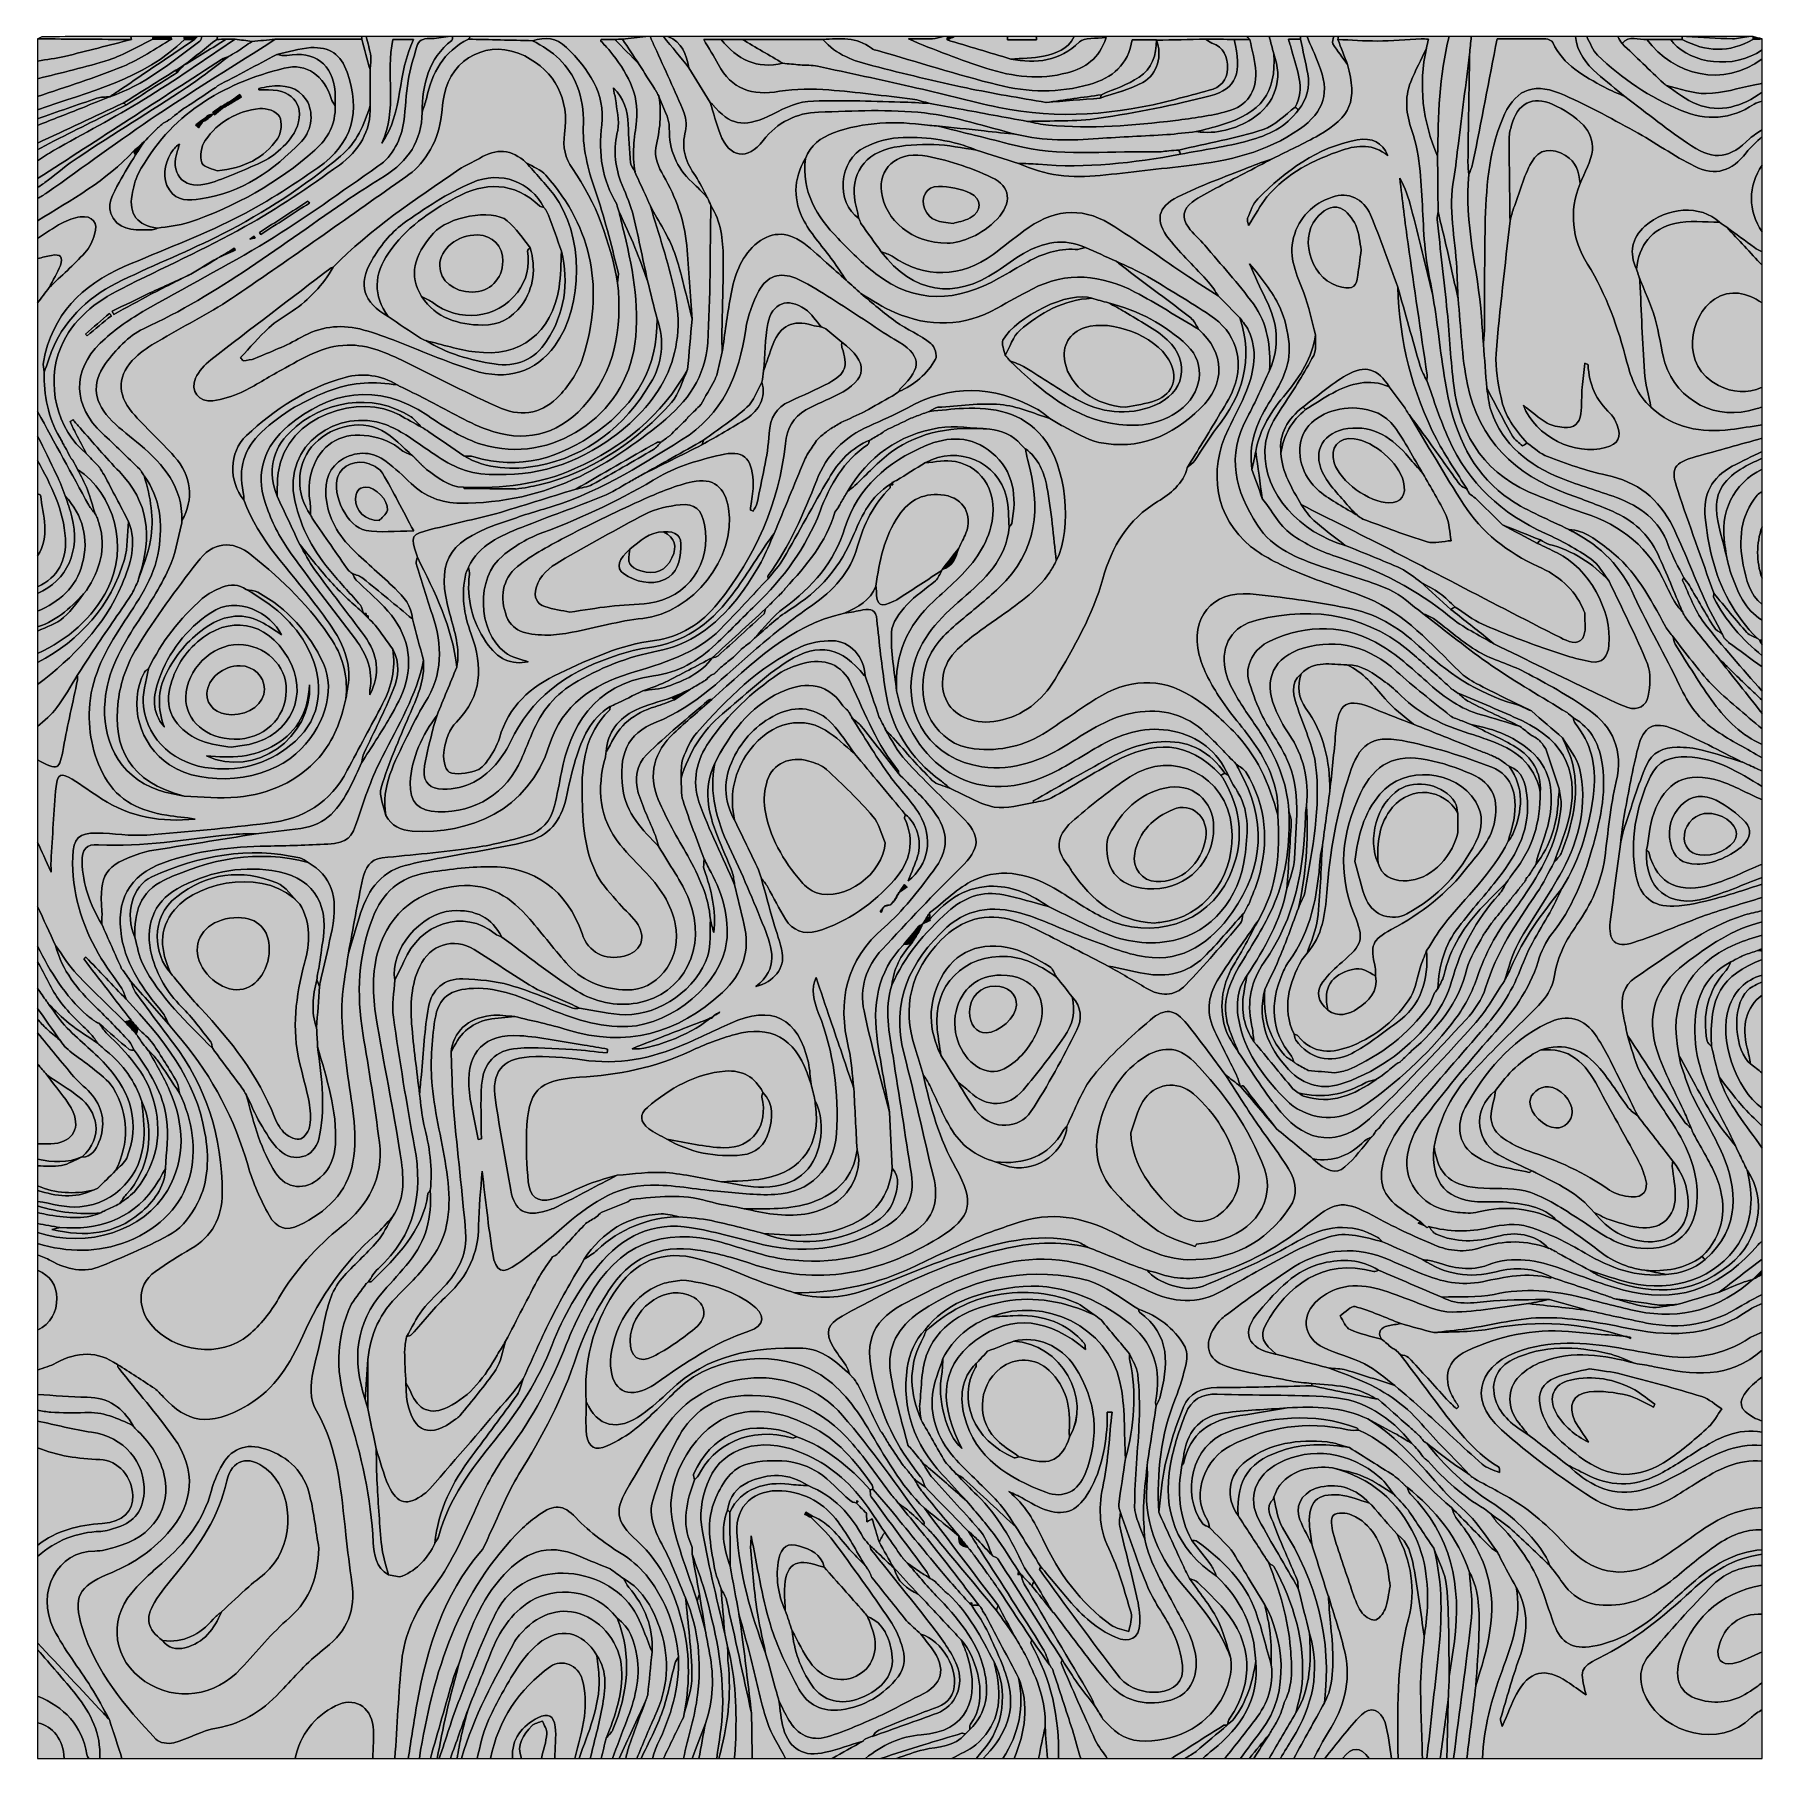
# Model space of a CAD drawing. Header units: inches. Extents: x -0.1 to 36.1, y -36 to 0.
import ezdxf

# ---------------------------------------------------------------- set-up
doc = ezdxf.new("R2010")
doc.units = ezdxf.units.IN
doc.header["$MEASUREMENT"] = 0
doc.layers.add('Layer 1', color=7, linetype='Continuous', lineweight=0)

# ---------------------------------------------------------------- blocks, each defined once
blk = doc.blocks.new('Block_0')
at = {"layer": 'Layer 1'}
h = blk.add_hatch(color=199, dxfattribs=at)
h.dxf.hatch_style = 2
edge = h.paths.add_edge_path()
edge.add_spline(control_points=[(1.959, -0.06), (1.306, -0.055), (0.653, -0.051), (0, -0.046), (0.039, -0.031), (0.077, -0.002), (0.116, -0.002), (0.726, 0.001), (1.336, 0), (1.946, 0), (1.95, -0.02), (1.954, -0.04), (1.959, -0.06)], knot_values=[0, 0, 0, 0, 1, 1, 1, 2, 2, 2, 3, 3, 3, 4, 4, 4, 4], degree=3, periodic=0)
h = blk.add_hatch(color=199, dxfattribs=at)
h.dxf.hatch_style = 2
edge = h.paths.add_edge_path()
edge.add_spline(control_points=[(14.041, -1.373), (13.893, -1.131), (13.745, -0.89), (13.597, -0.649), (13.536, -0.375), (13.459, -0.112), (13.158, 0), (15.073, 0), (16.988, 0), (18.903, 0), (18.829, -0.015), (18.754, -0.041), (18.679, -0.044), (18.512, -0.05), (18.345, -0.046), (18.178, -0.046), (18.725, -0.281), (19.265, -0.486), (19.814, -0.663), (20.364, -0.841), (20.929, -0.906), (21.499, -0.754), (21.871, -0.654), (22.167, -0.46), (22.308, -0.018), (22.091, -0.049), (21.85, -0.008), (21.749, -0.109), (21.331, -0.524), (20.847, -0.565), (20.315, -0.467), (20.545, -0.449), (20.78, -0.456), (21.003, -0.407), (21.255, -0.351), (21.51, -0.266), (21.637, 0), (22.842, 0), (24.046, 0), (25.251, 0), (25.27, -0.02), (25.289, -0.039), (25.308, -0.059), (25.199, -0.058), (25.09, -0.058), (24.981, -0.058), (24.781, -0.056), (24.581, -0.054), (24.381, -0.052), (24.041, -0.06), (23.701, -0.067), (23.36, -0.074), (23.361, -0.074), (23.359, -0.064), (23.359, -0.064), (23.192, -0.064), (23.025, -0.064), (22.851, -0.064), (22.77, -0.589), (22.435, -0.861), (21.962, -0.998), (21.324, -1.183), (20.675, -1.166), (20.043, -1.008), (19.2, -0.797), (18.371, -0.533), (17.536, -0.291), (17.491, -0.278), (17.441, -0.27), (17.406, -0.242), (17.101, 0.001), (16.745, -0.038), (16.393, -0.058), (15.832, -0.058), (15.272, -0.058), (14.712, -0.057), (14.566, -0.058), (14.419, -0.058), (14.273, -0.059), (14.161, -0.059), (14.05, -0.059), (13.906, -0.059), (14.015, -0.245), (14.117, -0.407), (14.206, -0.575), (14.486, -1.103), (14.92, -1.237), (15.489, -1.142), (15.825, -1.086), (16.178, -1.089), (16.52, -1.114), (17.103, -1.157), (17.683, -1.236), (18.264, -1.306), (18.388, -1.321), (18.509, -1.365), (18.631, -1.396), (18.424, -1.385), (18.217, -1.369), (18.009, -1.365), (17.365, -1.354), (16.719, -1.315), (16.077, -1.355), (15.794, -1.373), (15.514, -1.54), (15.245, -1.666), (14.741, -1.903), (14.449, -1.849), (14.092, -1.418), (14.078, -1.401), (14.058, -1.388), (14.041, -1.373)], knot_values=[0, 0, 0, 0, 1, 1, 1, 2, 2, 2, 3, 3, 3, 4, 4, 4, 5, 5, 5, 6, 6, 6, 7, 7, 7, 8, 8, 8, 9, 9, 9, 10, 10, 10, 11, 11, 11, 12, 12, 12, 13, 13, 13, 14, 14, 14, 15, 15, 15, 16, 16, 16, 17, 17, 17, 18, 18, 18, 19, 19, 19, 20, 20, 20, 21, 21, 21, 22, 22, 22, 23, 23, 23, 24, 24, 24, 25, 25, 25, 26, 26, 26, 27, 27, 27, 28, 28, 28, 29, 29, 29, 30, 30, 30, 31, 31, 31, 32, 32, 32, 33, 33, 33, 34, 34, 34, 35, 35, 35, 36, 36, 36, 37, 37, 37, 37], degree=3, periodic=0)
h = blk.add_hatch(color=234, dxfattribs=at)
h.dxf.hatch_style = 2
edge = h.paths.add_edge_path()
edge.add_spline(control_points=[(21.052, -1.376), (20.499, -1.276), (19.944, -1.189), (19.395, -1.072), (18.739, -0.932), (18.087, -0.775), (17.437, -0.609), (17.049, -0.51), (16.667, -0.38), (16.393, -0.058), (16.745, -0.038), (17.101, 0.001), (17.406, -0.242), (17.441, -0.27), (17.491, -0.278), (17.536, -0.291), (18.371, -0.533), (19.2, -0.797), (20.043, -1.008), (20.675, -1.166), (21.324, -1.183), (21.962, -0.998), (22.435, -0.861), (22.77, -0.589), (22.851, -0.064), (23.025, -0.064), (23.192, -0.064), (23.359, -0.064), (23.361, -0.383), (23.258, -0.674), (22.994, -0.848), (22.756, -1.005), (22.472, -1.094), (22.209, -1.213), (21.823, -1.267), (21.437, -1.321), (21.052, -1.376)], knot_values=[0, 0, 0, 0, 1, 1, 1, 2, 2, 2, 3, 3, 3, 4, 4, 4, 5, 5, 5, 6, 6, 6, 7, 7, 7, 8, 8, 8, 9, 9, 9, 10, 10, 10, 11, 11, 11, 12, 12, 12, 12], degree=3, periodic=0)
h = blk.add_hatch(color=199, dxfattribs=at)
h.dxf.hatch_style = 2
edge = h.paths.add_edge_path()
edge.add_spline(control_points=[(34.332, 0), (34.333, -0.02), (34.334, -0.04), (34.335, -0.06), (34.256, -0.06), (34.176, -0.061), (34.096, -0.061), (33.93, -0.06), (33.763, -0.06), (33.597, -0.06), (33.423, -0.08), (33.225, 0.042), (33.078, -0.144), (33.048, -0.096), (33.018, -0.048), (32.988, 0), (33.436, 0), (33.884, 0), (34.332, 0)], knot_values=[0, 0, 0, 0, 1, 1, 1, 2, 2, 2, 3, 3, 3, 4, 4, 4, 5, 5, 5, 6, 6, 6, 6], degree=3, periodic=0)
h = blk.add_hatch(color=234, dxfattribs=at)
h.dxf.hatch_style = 2
edge = h.paths.add_edge_path()
edge.add_spline(control_points=[(36, -0.463), (36, -0.633), (36, -0.803), (36, -0.973), (35.949, -0.985), (35.898, -0.999), (35.847, -1.009), (35.51, -1.075), (35.174, -1.182), (34.836, -1.19), (34.561, -1.196), (34.282, -1.082), (34.005, -1.021), (34.005, -1.021), (34.008, -1.022), (34.008, -1.022), (33.986, -1.006), (33.964, -0.99), (33.943, -0.974), (33.654, -0.697), (33.366, -0.42), (33.078, -0.144), (33.225, 0.042), (33.423, -0.08), (33.597, -0.06), (34.152, -0.811), (35.201, -1.073), (36, -0.463)], knot_values=[0, 0, 0, 0, 1, 1, 1, 2, 2, 2, 3, 3, 3, 4, 4, 4, 5, 5, 5, 6, 6, 6, 7, 7, 7, 8, 8, 8, 9, 9, 9, 9], degree=3, periodic=0)
h = blk.add_hatch(color=30, dxfattribs=at)
h.dxf.hatch_style = 2
edge = h.paths.add_edge_path()
edge.add_spline(control_points=[(7.415, -12.794), (7.476, -13.198), (7.389, -13.577), (7.203, -13.933), (6.961, -14.398), (6.707, -14.857), (6.465, -15.321), (6.113, -15.994), (5.541, -16.342), (4.806, -16.426), (3.964, -16.523), (3.121, -16.611), (2.277, -16.673), (1.934, -16.698), (1.585, -16.636), (1.238, -16.632), (0.856, -16.628), (0.742, -16.742), (0.732, -17.128), (0.714, -17.855), (0.91, -18.531), (1.272, -19.156), (1.416, -19.407), (1.599, -19.634), (1.757, -19.877), (1.801, -19.944), (1.819, -20.027), (1.849, -20.102), (1.568, -19.809), (1.287, -19.515), (1.007, -19.221), (0.992, -19.234), (0.978, -19.247), (0.963, -19.259), (1.292, -19.687), (1.621, -20.114), (1.95, -20.541), (1.906, -20.551), (1.863, -20.561), (1.819, -20.571), (1.486, -20.243), (1.144, -19.924), (0.825, -19.584), (0.654, -19.402), (0.522, -19.183), (0.373, -18.98), (0.249, -18.707), (0.124, -18.435), (0, -18.162), (0, -17.714), (0, -17.266), (0, -16.819), (0.084, -17.007), (0.168, -17.196), (0.28, -17.446), (0.28, -17.325), (0.277, -17.272), (0.28, -17.22), (0.313, -16.698), (0.334, -16.176), (0.385, -15.656), (0.411, -15.394), (0.498, -15.366), (0.721, -15.505), (0.93, -15.635), (1.13, -15.78), (1.336, -15.915), (1.933, -16.306), (2.591, -16.408), (3.286, -16.338), (3.09, -16.305), (2.891, -16.292), (2.695, -16.26), (2.159, -16.171), (1.686, -15.969), (1.405, -15.466), (1.139, -14.988), (1.039, -14.474), (1.089, -13.928), (1.146, -13.316), (1.432, -12.801), (1.756, -12.299), (2.077, -11.801), (2.44, -11.319), (2.528, -10.712), (2.607, -10.168), (2.571, -9.637), (2.223, -9.172), (2.223, -9.172), (2.225, -9.175), (2.225, -9.175), (2.207, -9.145), (2.19, -9.115), (2.172, -9.085), (2.172, -9.085), (2.173, -9.085), (2.173, -9.085), (2.159, -9.068), (2.146, -9.052), (2.132, -9.035), (1.871, -8.784), (1.613, -8.53), (1.35, -8.282), (0.741, -7.711), (0.709, -6.986), (1.309, -6.401), (1.571, -6.146), (1.88, -5.927), (2.197, -5.742), (3.054, -5.242), (3.945, -4.796), (4.79, -4.277), (5.584, -3.789), (6.339, -3.24), (7.105, -2.708), (7.427, -2.484), (7.587, -2.15), (7.643, -1.77), (7.685, -1.489), (7.688, -1.201), (7.735, -0.92), (7.775, -0.679), (7.85, -0.444), (7.916, -0.208), (7.952, -0.08), (8.044, -0.037), (8.18, -0.041), (8.31, -0.046), (8.441, -0.015), (8.571, 0), (8.602, 0), (8.633, 0), (8.664, 0), (8.66, -0.027), (8.665, -0.066), (8.649, -0.078), (8.152, -0.46), (8.039, -0.999), (8.025, -1.581), (8.023, -2.177), (7.73, -2.602), (7.243, -2.913), (7.002, -3.066), (6.757, -3.213), (6.521, -3.374), (5.115, -4.333), (3.769, -5.383), (2.207, -6.104), (1.897, -6.247), (1.628, -6.543), (1.419, -6.826), (1.109, -7.245), (1.182, -7.666), (1.559, -8.03), (1.741, -8.206), (1.943, -8.362), (2.139, -8.525), (2.634, -8.939), (3.026, -9.409), (3.013, -10.104), (3.013, -10.104), (3.015, -10.099), (3.015, -10.099), (3.012, -10.126), (3.009, -10.152), (3.006, -10.178), (2.921, -10.49), (2.876, -10.82), (2.741, -11.108), (2.552, -11.51), (2.309, -11.89), (2.064, -12.262), (1.738, -12.758), (1.461, -13.265), (1.407, -13.871), (1.339, -14.627), (1.647, -15.439), (2.525, -15.736), (2.697, -15.794), (2.879, -15.82), (3.057, -15.86), (3.43, -15.869), (3.807, -15.917), (4.175, -15.88), (4.835, -15.813), (5.424, -15.568), (5.875, -15.051), (6.184, -14.697), (6.331, -14.274), (6.437, -13.83), (6.459, -13.651), (6.507, -13.472), (6.499, -13.294), (6.473, -12.707), (6.106, -12.272), (5.781, -11.834), (5.26, -11.133), (4.611, -10.524), (4.307, -9.676), (4.303, -9.622), (4.305, -9.567), (4.293, -9.516), (4.178, -9.023), (4.311, -8.602), (4.674, -8.257), (5.099, -7.855), (5.602, -7.577), (6.146, -7.374), (6.589, -7.208), (7.047, -7.204), (7.509, -7.274), (7.509, -7.274), (7.504, -7.272), (7.504, -7.272), (7.525, -7.283), (7.546, -7.294), (7.567, -7.304), (7.746, -7.392), (7.926, -7.479), (8.104, -7.569), (8.529, -7.784), (8.939, -8.042), (9.384, -8.205), (10.138, -8.484), (10.83, -8.34), (11.389, -7.731), (12.068, -6.99), (12.203, -6.096), (12.109, -5.14), (12.112, -5.057), (12.137, -4.968), (12.116, -4.891), (11.966, -4.328), (11.833, -3.759), (11.641, -3.209), (11.482, -2.752), (11.369, -2.305), (11.393, -1.814), (11.405, -1.555), (11.359, -1.274), (11.265, -1.032), (11.096, -0.593), (10.752, -0.294), (10.333, -0.085), (10.593, -0.007), (10.828, -0.013), (11.041, -0.225), (11.494, -0.675), (11.859, -1.188), (11.777, -1.843), (11.702, -2.447), (11.784, -2.984), (12.089, -3.498), (12.106, -3.553), (12.123, -3.607), (12.14, -3.662), (12.14, -3.662), (12.138, -3.659), (12.138, -3.659), (12.163, -3.763), (12.187, -3.868), (12.213, -3.972), (12.411, -4.776), (12.578, -5.583), (12.468, -6.418), (12.269, -7.923), (10.729, -8.956), (9.28, -8.517), (8.877, -8.395), (8.498, -8.153), (8.144, -7.913), (7.083, -7.195), (6.068, -7.421), (5.234, -8.126), (4.734, -8.549), (4.542, -9.095), (4.748, -9.725), (4.856, -10.058), (5.011, -10.389), (5.21, -10.675), (5.663, -11.326), (6.156, -11.949), (6.634, -12.583), (6.871, -12.897), (7.006, -13.238), (6.938, -13.64), (6.933, -13.674), (6.938, -13.709), (6.938, -13.744), (7.159, -13.306), (7.104, -12.894), (6.823, -12.514), (6.481, -12.049), (6.124, -11.595), (5.783, -11.129), (5.664, -10.965), (5.574, -10.779), (5.471, -10.603), (5.7, -10.879), (5.919, -11.165), (6.161, -11.429), (6.362, -11.648), (6.59, -11.843), (6.806, -12.049), (6.806, -12.049), (6.807, -12.049), (6.807, -12.049), (6.822, -12.065), (6.838, -12.081), (6.854, -12.097), (6.854, -12.097), (6.853, -12.096), (6.853, -12.096), (6.869, -12.112), (6.885, -12.127), (6.901, -12.143), (6.901, -12.143), (6.901, -12.143), (6.901, -12.143), (6.95, -12.192), (7, -12.241), (7.05, -12.29), (7.171, -12.458), (7.293, -12.626), (7.415, -12.794)], knot_values=[0, 0, 0, 0, 1, 1, 1, 2, 2, 2, 3, 3, 3, 4, 4, 4, 5, 5, 5, 6, 6, 6, 7, 7, 7, 8, 8, 8, 9, 9, 9, 10, 10, 10, 11, 11, 11, 12, 12, 12, 13, 13, 13, 14, 14, 14, 15, 15, 15, 16, 16, 16, 17, 17, 17, 18, 18, 18, 19, 19, 19, 20, 20, 20, 21, 21, 21, 22, 22, 22, 23, 23, 23, 24, 24, 24, 25, 25, 25, 26, 26, 26, 27, 27, 27, 28, 28, 28, 29, 29, 29, 30, 30, 30, 31, 31, 31, 32, 32, 32, 33, 33, 33, 34, 34, 34, 35, 35, 35, 36, 36, 36, 37, 37, 37, 38, 38, 38, 39, 39, 39, 40, 40, 40, 41, 41, 41, 42, 42, 42, 43, 43, 43, 44, 44, 44, 45, 45, 45, 46, 46, 46, 47, 47, 47, 48, 48, 48, 49, 49, 49, 50, 50, 50, 51, 51, 51, 52, 52, 52, 53, 53, 53, 54, 54, 54, 55, 55, 55, 56, 56, 56, 57, 57, 57, 58, 58, 58, 59, 59, 59, 60, 60, 60, 61, 61, 61, 62, 62, 62, 63, 63, 63, 64, 64, 64, 65, 65, 65, 66, 66, 66, 67, 67, 67, 68, 68, 68, 69, 69, 69, 70, 70, 70, 71, 71, 71, 72, 72, 72, 73, 73, 73, 74, 74, 74, 75, 75, 75, 76, 76, 76, 77, 77, 77, 78, 78, 78, 79, 79, 79, 80, 80, 80, 81, 81, 81, 82, 82, 82, 83, 83, 83, 84, 84, 84, 85, 85, 85, 86, 86, 86, 87, 87, 87, 88, 88, 88, 89, 89, 89, 90, 90, 90, 91, 91, 91, 92, 92, 92, 93, 93, 93, 94, 94, 94, 95, 95, 95, 96, 96, 96, 97, 97, 97, 98, 98, 98, 99, 99, 99, 100, 100, 100, 101, 101, 101, 102, 102, 102, 103, 103, 103, 104, 104, 104, 105, 105, 105, 106, 106, 106, 107, 107, 107, 108, 108, 108, 108], degree=3, periodic=0)
h = blk.add_hatch(color=140, dxfattribs=at)
h.dxf.hatch_style = 2
edge = h.paths.add_edge_path()
edge.add_spline(control_points=[(0, -2.224), (0, -2.1), (0, -1.977), (0, -1.853), (0.312, -1.73), (0.623, -1.608), (0.935, -1.484), (1.125, -1.408), (1.314, -1.331), (1.503, -1.255), (1.503, -1.255), (1.505, -1.254), (1.505, -1.254), (2.224, -1.018), (2.79, -0.534), (3.385, -0.097), (3.41, -0.078), (3.415, -0.033), (3.429, 0), (3.537, 0), (3.645, 0), (3.753, 0), (3.748, -0.019), (3.744, -0.039), (3.739, -0.058), (3.511, -0.238), (3.283, -0.419), (3.054, -0.599), (3.054, -0.599), (3.055, -0.598), (3.055, -0.598), (2.998, -0.633), (2.94, -0.668), (2.883, -0.702), (2.518, -0.931), (2.153, -1.159), (1.788, -1.388), (1.192, -1.666), (0.596, -1.945), (0, -2.224)], knot_values=[0, 0, 0, 0, 1, 1, 1, 2, 2, 2, 3, 3, 3, 4, 4, 4, 5, 5, 5, 6, 6, 6, 7, 7, 7, 8, 8, 8, 9, 9, 9, 10, 10, 10, 11, 11, 11, 12, 12, 12, 13, 13, 13, 13], degree=3, periodic=0)
h = blk.add_hatch(color=140, dxfattribs=at)
h.dxf.hatch_style = 2
edge = h.paths.add_edge_path()
edge.add_spline(control_points=[(0, -1.529), (0, -1.436), (0, -1.344), (0, -1.251), (0.594, -1.044), (1.198, -0.861), (1.779, -0.623), (2.137, -0.476), (2.46, -0.247), (2.799, -0.054), (2.793, -0.036), (2.786, -0.018), (2.78, 0), (2.873, 0), (2.965, 0), (3.058, 0), (3.061, -0.019), (3.064, -0.038), (3.066, -0.057), (2.216, -0.906), (1.071, -1.141), (0, -1.529)], knot_values=[0, 0, 0, 0, 1, 1, 1, 2, 2, 2, 3, 3, 3, 4, 4, 4, 5, 5, 5, 6, 6, 6, 7, 7, 7, 7], degree=3, periodic=0)
h = blk.add_hatch(color=113, dxfattribs=at)
h.dxf.hatch_style = 2
edge = h.paths.add_edge_path()
edge.add_spline(control_points=[(2.405, -0.055), (2.101, -0.2), (1.809, -0.378), (1.492, -0.482), (1.003, -0.642), (0.498, -0.75), (0, -0.88), (0, -0.757), (0, -0.633), (0, -0.51), (0.188, -0.478), (0.379, -0.456), (0.564, -0.412), (1.03, -0.3), (1.494, -0.178), (1.959, -0.06), (1.954, -0.04), (1.95, -0.02), (1.946, 0), (2.1, 0), (2.255, 0), (2.409, 0), (2.408, -0.018), (2.406, -0.037), (2.405, -0.055)], knot_values=[0, 0, 0, 0, 1, 1, 1, 2, 2, 2, 3, 3, 3, 4, 4, 4, 5, 5, 5, 6, 6, 6, 7, 7, 7, 8, 8, 8, 8], degree=3, periodic=0)
h = blk.add_hatch(color=234, dxfattribs=at)
h.dxf.hatch_style = 2
edge = h.paths.add_edge_path()
edge.add_spline(control_points=[(1.959, -0.06), (1.494, -0.178), (1.03, -0.3), (0.564, -0.412), (0.379, -0.456), (0.188, -0.478), (0, -0.51), (0, -0.355), (0, -0.201), (0, -0.046), (0.653, -0.051), (1.306, -0.055), (1.959, -0.06)], knot_values=[0, 0, 0, 0, 1, 1, 1, 2, 2, 2, 3, 3, 3, 4, 4, 4, 4], degree=3, periodic=0)
h = blk.add_hatch(color=2, dxfattribs=at)
h.dxf.hatch_style = 2
edge = h.paths.add_edge_path()
edge.add_spline(control_points=[(0, -2.965), (0, -2.842), (0, -2.718), (0, -2.595), (0.109, -2.523), (0.215, -2.444), (0.329, -2.38), (0.959, -2.024), (1.603, -1.692), (2.219, -1.314), (2.868, -0.916), (3.49, -0.475), (4.124, -0.053), (4.242, -0.069), (4.359, -0.084), (4.476, -0.1), (4.371, -0.171), (4.265, -0.242), (4.16, -0.314), (4.1, -0.348), (4.041, -0.383), (3.982, -0.417), (3.982, -0.417), (3.985, -0.414), (3.985, -0.414), (3.937, -0.435), (3.884, -0.449), (3.841, -0.477), (2.56, -1.306), (1.28, -2.136), (0, -2.965)], knot_values=[0, 0, 0, 0, 1, 1, 1, 2, 2, 2, 3, 3, 3, 4, 4, 4, 5, 5, 5, 6, 6, 6, 7, 7, 7, 8, 8, 8, 9, 9, 9, 10, 10, 10, 10], degree=3, periodic=0)
h = blk.add_hatch(color=62, dxfattribs=at)
h.dxf.hatch_style = 2
edge = h.paths.add_edge_path()
edge.add_spline(control_points=[(4.124, -0.053), (3.49, -0.475), (2.868, -0.916), (2.219, -1.314), (1.603, -1.692), (0.959, -2.024), (0.329, -2.38), (0.215, -2.444), (0.109, -2.523), (0, -2.595), (0, -2.517), (0, -2.44), (0, -2.363), (0.12, -2.298), (0.239, -2.23), (0.361, -2.169), (0.858, -1.919), (1.356, -1.671), (1.854, -1.423), (2.207, -1.198), (2.561, -0.972), (2.914, -0.747), (2.961, -0.697), (3.008, -0.648), (3.055, -0.598), (3.055, -0.598), (3.054, -0.599), (3.054, -0.599), (3.349, -0.417), (3.644, -0.235), (3.938, -0.053), (4, -0.053), (4.062, -0.053), (4.124, -0.053)], knot_values=[0, 0, 0, 0, 1, 1, 1, 2, 2, 2, 3, 3, 3, 4, 4, 4, 5, 5, 5, 6, 6, 6, 7, 7, 7, 8, 8, 8, 9, 9, 9, 10, 10, 10, 11, 11, 11, 11], degree=3, periodic=0)
h = blk.add_hatch(color=2, dxfattribs=at)
h.dxf.hatch_style = 2
edge = h.paths.add_edge_path()
edge.add_spline(control_points=[(2.799, -0.054), (2.46, -0.247), (2.137, -0.476), (1.779, -0.623), (1.198, -0.861), (0.594, -1.044), (0, -1.251), (0, -1.128), (0, -1.004), (0, -0.88), (0.498, -0.75), (1.003, -0.642), (1.492, -0.482), (1.809, -0.378), (2.101, -0.2), (2.405, -0.055), (2.536, -0.055), (2.668, -0.055), (2.799, -0.054)], knot_values=[0, 0, 0, 0, 1, 1, 1, 2, 2, 2, 3, 3, 3, 4, 4, 4, 5, 5, 5, 6, 6, 6, 6], degree=3, periodic=0)
h = blk.add_hatch(color=234, dxfattribs=at)
h.dxf.hatch_style = 2
edge = h.paths.add_edge_path()
edge.add_spline(control_points=[(2.003, -2.392), (1.43, -3.007), (0.704, -3.412), (0, -3.846), (0, -3.691), (0, -3.537), (0, -3.382), (0.065, -3.342), (0.132, -3.305), (0.194, -3.261), (0.961, -2.718), (1.716, -2.159), (2.495, -1.635), (3.305, -1.091), (4.138, -0.581), (4.96, -0.056), (5.563, -0.056), (6.166, -0.056), (6.768, -0.056), (6.825, -0.266), (6.882, -0.475), (6.939, -0.685), (6.94, -0.937), (6.941, -1.189), (6.943, -1.441), (6.821, -1.842), (6.655, -2.221), (6.325, -2.495), (5.563, -3.126), (4.74, -3.673), (3.859, -4.12), (3.174, -4.467), (2.459, -4.755), (1.766, -5.087), (1.123, -5.395), (0.603, -5.841), (0.317, -6.514), (0.249, -6.674), (0.198, -6.841), (0.139, -7.004), (0.132, -6.934), (0.108, -6.861), (0.12, -6.795), (0.301, -5.809), (0.919, -5.189), (1.807, -4.803), (2.577, -4.468), (3.368, -4.176), (4.117, -3.8), (4.721, -3.498), (5.293, -3.123), (5.85, -2.737), (6.587, -2.228), (6.74, -1.558), (6.462, -0.744), (6.336, -0.374), (6.092, -0.208), (5.702, -0.23), (5.463, -0.244), (5.228, -0.324), (4.991, -0.374), (4.579, -0.592), (4.168, -0.81), (3.756, -1.028), (3.74, -1.041), (3.723, -1.055), (3.707, -1.069), (3.707, -1.069), (3.71, -1.067), (3.71, -1.067), (3.524, -1.192), (3.338, -1.316), (3.152, -1.441), (3.152, -1.441), (3.154, -1.44), (3.154, -1.44), (3.123, -1.457), (3.092, -1.474), (3.061, -1.491), (3.061, -1.491), (3.064, -1.489), (3.064, -1.489), (2.986, -1.55), (2.907, -1.611), (2.828, -1.672), (2.828, -1.672), (2.83, -1.67), (2.83, -1.67), (2.813, -1.686), (2.796, -1.701), (2.779, -1.717), (2.779, -1.717), (2.783, -1.714), (2.783, -1.714), (2.729, -1.746), (2.675, -1.778), (2.62, -1.809), (2.613, -1.818), (2.605, -1.826), (2.596, -1.833), (2.566, -1.858), (2.535, -1.882), (2.504, -1.907), (2.504, -1.907), (2.51, -1.903), (2.51, -1.903), (2.416, -1.998), (2.322, -2.092), (2.228, -2.187), (2.228, -2.187), (2.233, -2.182), (2.233, -2.182), (2.156, -2.252), (2.08, -2.322), (2.003, -2.392)], knot_values=[0, 0, 0, 0, 1, 1, 1, 2, 2, 2, 3, 3, 3, 4, 4, 4, 5, 5, 5, 6, 6, 6, 7, 7, 7, 8, 8, 8, 9, 9, 9, 10, 10, 10, 11, 11, 11, 12, 12, 12, 13, 13, 13, 14, 14, 14, 15, 15, 15, 16, 16, 16, 17, 17, 17, 18, 18, 18, 19, 19, 19, 20, 20, 20, 21, 21, 21, 22, 22, 22, 23, 23, 23, 24, 24, 24, 25, 25, 25, 26, 26, 26, 27, 27, 27, 28, 28, 28, 29, 29, 29, 30, 30, 30, 31, 31, 31, 32, 32, 32, 33, 33, 33, 34, 34, 34, 35, 35, 35, 36, 36, 36, 37, 37, 37, 38, 38, 38, 38], degree=3, periodic=0)
h = blk.add_hatch(color=162, dxfattribs=at)
h.dxf.hatch_style = 2
edge = h.paths.add_edge_path()
edge.add_spline(control_points=[(4.16, -0.314), (4.265, -0.242), (4.371, -0.171), (4.476, -0.1), (4.638, -0.085), (4.799, -0.07), (4.96, -0.056), (4.138, -0.581), (3.305, -1.091), (2.495, -1.635), (1.716, -2.159), (0.961, -2.718), (0.194, -3.261), (0.132, -3.305), (0.065, -3.342), (0, -3.382), (0, -3.305), (0, -3.228), (0, -3.151), (0.068, -3.104), (0.137, -3.059), (0.202, -3.009), (0.416, -2.847), (0.619, -2.669), (0.843, -2.522), (1.594, -2.032), (2.356, -1.558), (3.105, -1.065), (3.41, -0.865), (3.693, -0.632), (3.985, -0.414), (3.985, -0.414), (3.982, -0.417), (3.982, -0.417), (4.041, -0.383), (4.1, -0.348), (4.16, -0.314)], knot_values=[0, 0, 0, 0, 1, 1, 1, 2, 2, 2, 3, 3, 3, 4, 4, 4, 5, 5, 5, 6, 6, 6, 7, 7, 7, 8, 8, 8, 9, 9, 9, 10, 10, 10, 11, 11, 11, 12, 12, 12, 12], degree=3, periodic=0)
h = blk.add_hatch(color=234, dxfattribs=at)
h.dxf.hatch_style = 2
edge = h.paths.add_edge_path()
edge.add_spline(control_points=[(0, -1.529), (1.071, -1.141), (2.216, -0.906), (3.066, -0.057), (3.138, -0.057), (3.21, -0.056), (3.283, -0.056), (2.764, -0.406), (2.246, -0.757), (1.727, -1.107), (1.653, -1.157), (1.579, -1.205), (1.505, -1.254), (1.505, -1.254), (1.503, -1.255), (1.503, -1.255), (1.414, -1.265), (1.32, -1.259), (1.236, -1.287), (0.823, -1.425), (0.412, -1.571), (0, -1.714), (0, -1.653), (0, -1.591), (0, -1.529)], knot_values=[0, 0, 0, 0, 1, 1, 1, 2, 2, 2, 3, 3, 3, 4, 4, 4, 5, 5, 5, 6, 6, 6, 7, 7, 7, 8, 8, 8, 8], degree=3, periodic=0)
h = blk.add_hatch(color=30, dxfattribs=at)
h.dxf.hatch_style = 2
edge = h.paths.add_edge_path()
edge.add_spline(control_points=[(0, -4.216), (0, -4.093), (0, -3.969), (0, -3.846), (0.704, -3.412), (1.43, -3.007), (2.003, -2.392), (2.016, -2.419), (2.028, -2.445), (2.041, -2.471), (1.928, -2.661), (1.805, -2.847), (1.704, -3.043), (1.583, -3.278), (1.402, -3.532), (1.576, -3.793), (1.766, -4.078), (2.096, -4.037), (2.394, -4.033), (2.43, -4.033), (2.465, -4.012), (2.5, -4), (2.718, -3.962), (2.945, -3.951), (3.153, -3.881), (4.128, -3.551), (5.011, -3.055), (5.786, -2.371), (6.066, -2.124), (6.221, -1.823), (6.213, -1.445), (6.212, -1.348), (6.217, -1.25), (6.209, -1.153), (6.161, -0.573), (5.786, -0.293), (5.205, -0.393), (5.137, -0.405), (5.062, -0.381), (4.991, -0.374), (5.228, -0.324), (5.463, -0.244), (5.702, -0.23), (6.092, -0.208), (6.336, -0.374), (6.462, -0.744), (6.74, -1.558), (6.587, -2.228), (5.85, -2.737), (5.293, -3.123), (4.721, -3.498), (4.117, -3.8), (3.368, -4.176), (2.577, -4.468), (1.807, -4.803), (0.919, -5.189), (0.301, -5.809), (0.12, -6.795), (0.108, -6.861), (0.132, -6.934), (0.139, -7.004), (0.13, -7.487), (0.212, -7.949), (0.463, -8.37), (0.478, -8.398), (0.494, -8.427), (0.509, -8.455), (0.509, -8.455), (0.51, -8.462), (0.51, -8.462), (0.525, -8.491), (0.54, -8.52), (0.555, -8.549), (0.555, -8.549), (0.556, -8.551), (0.556, -8.551), (0.571, -8.574), (0.586, -8.597), (0.601, -8.619), (0.601, -8.619), (0.6, -8.619), (0.6, -8.619), (0.631, -8.68), (0.663, -8.742), (0.694, -8.804), (0.694, -8.804), (0.694, -8.803), (0.694, -8.803), (0.709, -8.82), (0.724, -8.836), (0.739, -8.852), (0.739, -8.852), (0.738, -8.851), (0.738, -8.851), (0.77, -8.913), (0.801, -8.974), (0.833, -9.036), (0.833, -9.036), (0.833, -9.036), (0.833, -9.036), (0.903, -9.177), (0.983, -9.314), (1.04, -9.461), (1.104, -9.625), (1.148, -9.798), (1.201, -9.968), (1.157, -9.907), (1.106, -9.85), (1.07, -9.785), (0.712, -9.134), (0.356, -8.482), (0, -7.83), (0, -7.073), (0, -6.317), (0, -5.56), (0.081, -5.453), (0.162, -5.346), (0.242, -5.239), (0.492, -4.999), (0.752, -4.767), (0.988, -4.513), (1.083, -4.411), (1.144, -4.266), (1.19, -4.131), (1.273, -3.89), (1.143, -3.729), (0.89, -3.764), (0.757, -3.783), (0.622, -3.833), (0.503, -3.896), (0.328, -3.99), (0.167, -4.108), (0, -4.216)], knot_values=[0, 0, 0, 0, 1, 1, 1, 2, 2, 2, 3, 3, 3, 4, 4, 4, 5, 5, 5, 6, 6, 6, 7, 7, 7, 8, 8, 8, 9, 9, 9, 10, 10, 10, 11, 11, 11, 12, 12, 12, 13, 13, 13, 14, 14, 14, 15, 15, 15, 16, 16, 16, 17, 17, 17, 18, 18, 18, 19, 19, 19, 20, 20, 20, 21, 21, 21, 22, 22, 22, 23, 23, 23, 24, 24, 24, 25, 25, 25, 26, 26, 26, 27, 27, 27, 28, 28, 28, 29, 29, 29, 30, 30, 30, 31, 31, 31, 32, 32, 32, 33, 33, 33, 34, 34, 34, 35, 35, 35, 36, 36, 36, 37, 37, 37, 38, 38, 38, 39, 39, 39, 40, 40, 40, 41, 41, 41, 42, 42, 42, 43, 43, 43, 44, 44, 44, 44], degree=3, periodic=0)
h = blk.add_hatch(color=199, dxfattribs=at)
h.dxf.hatch_style = 2
edge = h.paths.add_edge_path()
edge.add_spline(control_points=[(4.542, -4.205), (4.534, -4.192), (4.526, -4.179), (4.518, -4.165), (4.489, -4.186), (4.461, -4.208), (4.433, -4.229), (4.469, -4.221), (4.506, -4.213), (4.542, -4.205)], knot_values=[0, 0, 0, 0, 1, 1, 1, 2, 2, 2, 3, 3, 3, 3], degree=3, periodic=0)
edge = h.paths.add_edge_path()
edge.add_spline(control_points=[(1.539, -5.828), (1.526, -5.812), (1.514, -5.795), (1.501, -5.778), (1.334, -5.923), (1.167, -6.067), (1.001, -6.212), (1.011, -6.224), (1.022, -6.236), (1.032, -6.248), (1.201, -6.108), (1.37, -5.968), (1.539, -5.828)], knot_values=[0, 0, 0, 0, 1, 1, 1, 2, 2, 2, 3, 3, 3, 4, 4, 4, 4], degree=3, periodic=0)
edge = h.paths.add_edge_path()
edge.add_spline(control_points=[(5.674, -3.475), (5.664, -3.462), (5.654, -3.45), (5.644, -3.437), (5.307, -3.654), (4.97, -3.872), (4.633, -4.089), (4.642, -4.103), (4.651, -4.117), (4.66, -4.131), (4.998, -3.912), (5.336, -3.694), (5.674, -3.475)], knot_values=[0, 0, 0, 0, 1, 1, 1, 2, 2, 2, 3, 3, 3, 4, 4, 4, 4], degree=3, periodic=0)
edge = h.paths.add_edge_path()
edge.add_spline(control_points=[(7.184, -2.225), (7.642, -1.583), (7.501, -0.752), (7.849, -0.058), (7.687, -0.058), (7.552, -0.058), (7.417, -0.058), (7.258, -0.773), (7.521, -1.531), (7.184, -2.225)], knot_values=[0, 0, 0, 0, 1, 1, 1, 2, 2, 2, 3, 3, 3, 3], degree=3, periodic=0)
edge = h.paths.add_edge_path()
edge.add_spline(control_points=[(3.751, -4.633), (3.567, -4.742), (3.384, -4.851), (3.2, -4.961), (2.914, -5.091), (2.629, -5.221), (2.343, -5.351), (2.081, -5.478), (1.819, -5.606), (1.556, -5.734), (1.567, -5.755), (1.579, -5.777), (1.59, -5.799), (1.849, -5.659), (2.108, -5.519), (2.366, -5.379), (2.643, -5.238), (2.92, -5.098), (3.197, -4.958), (3.381, -4.849), (3.565, -4.739), (3.749, -4.63), (3.875, -4.572), (4.001, -4.515), (4.127, -4.458), (4.12, -4.445), (4.113, -4.431), (4.106, -4.418), (3.988, -4.489), (3.869, -4.561), (3.751, -4.633)], knot_values=[0, 0, 0, 0, 1, 1, 1, 2, 2, 2, 3, 3, 3, 4, 4, 4, 5, 5, 5, 6, 6, 6, 7, 7, 7, 8, 8, 8, 9, 9, 9, 10, 10, 10, 10], degree=3, periodic=0)
edge = h.paths.add_edge_path()
edge.add_spline(control_points=[(8.571, 0), (8.441, -0.015), (8.31, -0.046), (8.18, -0.041), (8.044, -0.037), (7.952, -0.08), (7.916, -0.208), (7.85, -0.444), (7.775, -0.679), (7.735, -0.92), (7.688, -1.201), (7.685, -1.489), (7.643, -1.77), (7.587, -2.15), (7.427, -2.484), (7.105, -2.708), (6.339, -3.24), (5.584, -3.789), (4.79, -4.277), (3.945, -4.796), (3.054, -5.242), (2.197, -5.742), (1.88, -5.927), (1.571, -6.146), (1.309, -6.401), (0.709, -6.986), (0.741, -7.711), (1.35, -8.282), (1.613, -8.53), (1.871, -8.784), (2.132, -9.035), (2.145, -9.052), (2.159, -9.068), (2.173, -9.085), (2.173, -9.085), (2.172, -9.085), (2.172, -9.085), (2.19, -9.115), (2.207, -9.145), (2.225, -9.175), (2.225, -9.175), (2.223, -9.172), (2.223, -9.172), (2.358, -9.611), (2.438, -10.061), (2.358, -10.514), (2.304, -10.816), (2.179, -11.105), (2.086, -11.399), (2.1, -11.348), (2.112, -11.296), (2.128, -11.246), (2.393, -10.446), (2.32, -9.716), (1.706, -9.084), (1.421, -8.791), (1.159, -8.477), (0.887, -8.172), (0.837, -8.116), (0.788, -8.058), (0.739, -8.001), (0.718, -8.014), (0.697, -8.026), (0.677, -8.039), (0.717, -8.122), (0.756, -8.206), (0.798, -8.288), (0.871, -8.429), (0.946, -8.569), (1.021, -8.71), (0.396, -8.207), (0.167, -7.241), (0.484, -6.488), (0.734, -5.898), (1.205, -5.539), (1.752, -5.263), (2.61, -4.83), (3.49, -4.436), (4.328, -3.968), (5.012, -3.586), (5.665, -3.143), (6.299, -2.681), (6.698, -2.39), (6.967, -1.978), (6.943, -1.441), (6.941, -1.189), (6.94, -0.937), (6.939, -0.685), (6.946, -0.593), (6.968, -0.498), (6.955, -0.409), (6.935, -0.271), (6.891, -0.136), (6.857, 0), (7.429, 0), (8, 0), (8.571, 0)], knot_values=[0, 0, 0, 0, 1, 1, 1, 2, 2, 2, 3, 3, 3, 4, 4, 4, 5, 5, 5, 6, 6, 6, 7, 7, 7, 8, 8, 8, 9, 9, 9, 10, 10, 10, 11, 11, 11, 12, 12, 12, 13, 13, 13, 14, 14, 14, 15, 15, 15, 16, 16, 16, 17, 17, 17, 18, 18, 18, 19, 19, 19, 20, 20, 20, 21, 21, 21, 22, 22, 22, 23, 23, 23, 24, 24, 24, 25, 25, 25, 26, 26, 26, 27, 27, 27, 28, 28, 28, 29, 29, 29, 30, 30, 30, 31, 31, 31, 32, 32, 32, 32], degree=3, periodic=0)
h = blk.add_hatch(color=62, dxfattribs=at)
h.dxf.hatch_style = 2
edge = h.paths.add_edge_path()
edge.add_spline(control_points=[(12.109, -5.14), (11.947, -4.284), (11.672, -3.473), (11.164, -2.754), (11.011, -2.536), (10.963, -2.298), (11.001, -2.03), (11.104, -1.301), (10.805, -0.728), (10.168, -0.404), (9.443, -0.034), (8.633, -0.431), (8.486, -1.231), (8.437, -1.495), (8.43, -1.772), (8.347, -2.025), (8.273, -2.251), (8.147, -2.473), (7.996, -2.656), (7.856, -2.824), (7.658, -2.947), (7.476, -3.075), (6.335, -3.878), (5.2, -4.689), (4.045, -5.47), (3.555, -5.801), (3.018, -6.062), (2.508, -6.363), (2.343, -6.46), (2.18, -6.569), (2.041, -6.699), (1.673, -7.042), (1.643, -7.467), (1.974, -7.847), (2.252, -8.166), (2.572, -8.449), (2.854, -8.765), (3.217, -9.173), (3.266, -9.661), (3.013, -10.104), (3.026, -9.409), (2.634, -8.939), (2.139, -8.525), (1.943, -8.362), (1.741, -8.206), (1.559, -8.03), (1.182, -7.666), (1.109, -7.245), (1.419, -6.826), (1.628, -6.543), (1.897, -6.247), (2.207, -6.104), (3.769, -5.383), (5.115, -4.333), (6.521, -3.374), (6.757, -3.213), (7.002, -3.066), (7.243, -2.913), (7.73, -2.602), (8.023, -2.177), (8.025, -1.581), (8.056, -1.487), (8.096, -1.395), (8.116, -1.298), (8.23, -0.757), (8.473, -0.309), (8.992, -0.053), (9.438, -0.063), (9.885, -0.074), (10.333, -0.085), (10.752, -0.294), (11.096, -0.593), (11.265, -1.032), (11.359, -1.274), (11.405, -1.555), (11.393, -1.814), (11.369, -2.305), (11.482, -2.752), (11.641, -3.209), (11.833, -3.759), (11.966, -4.328), (12.116, -4.891), (12.137, -4.968), (12.112, -5.057), (12.109, -5.14)], knot_values=[0, 0, 0, 0, 1, 1, 1, 2, 2, 2, 3, 3, 3, 4, 4, 4, 5, 5, 5, 6, 6, 6, 7, 7, 7, 8, 8, 8, 9, 9, 9, 10, 10, 10, 11, 11, 11, 12, 12, 12, 13, 13, 13, 14, 14, 14, 15, 15, 15, 16, 16, 16, 17, 17, 17, 18, 18, 18, 19, 19, 19, 20, 20, 20, 21, 21, 21, 22, 22, 22, 23, 23, 23, 24, 24, 24, 25, 25, 25, 26, 26, 26, 27, 27, 27, 28, 28, 28, 28], degree=3, periodic=0)
h = blk.add_hatch(color=234, dxfattribs=at)
h.dxf.hatch_style = 2
edge = h.paths.add_edge_path()
edge.add_spline(control_points=[(10.199, -2.632), (9.896, -2.349), (9.573, -2.325), (9.223, -2.543), (9.085, -2.628), (8.928, -2.683), (8.796, -2.775), (7.881, -3.404), (6.95, -4.013), (6.171, -4.816), (6.157, -4.819), (6.139, -4.818), (6.128, -4.826), (5.29, -5.466), (4.449, -6.103), (3.616, -6.751), (3.487, -6.851), (3.363, -6.986), (3.296, -7.132), (3.174, -7.394), (3.371, -7.647), (3.657, -7.603), (3.859, -7.572), (4.066, -7.518), (4.25, -7.43), (4.541, -7.291), (4.812, -7.111), (5.097, -6.957), (5.529, -6.723), (5.947, -6.454), (6.465, -6.442), (6.906, -6.431), (7.289, -6.603), (7.672, -6.791), (8.341, -7.121), (9.003, -7.468), (9.687, -7.764), (10.128, -7.955), (10.572, -7.846), (10.896, -7.493), (11.104, -7.267), (11.293, -6.987), (11.385, -6.697), (11.828, -5.296), (11.599, -4.011), (10.612, -2.896), (10.508, -2.778), (10.338, -2.718), (10.199, -2.632)], knot_values=[0, 0, 0, 0, 1, 1, 1, 2, 2, 2, 3, 3, 3, 4, 4, 4, 5, 5, 5, 6, 6, 6, 7, 7, 7, 8, 8, 8, 9, 9, 9, 10, 10, 10, 11, 11, 11, 12, 12, 12, 13, 13, 13, 14, 14, 14, 15, 15, 15, 16, 16, 16, 16], degree=3, periodic=0)
edge = h.paths.add_edge_path()
edge.add_spline(control_points=[(12.109, -5.14), (12.203, -6.096), (12.068, -6.99), (11.389, -7.731), (10.83, -8.34), (10.138, -8.484), (9.384, -8.205), (8.939, -8.042), (8.529, -7.784), (8.104, -7.569), (7.926, -7.479), (7.746, -7.392), (7.567, -7.304), (7.546, -7.294), (7.525, -7.283), (7.504, -7.272), (7.504, -7.272), (7.509, -7.274), (7.509, -7.274), (7.169, -7.068), (6.789, -7.015), (6.423, -7.115), (5.63, -7.332), (4.951, -7.774), (4.359, -8.332), (3.986, -8.684), (3.989, -9.288), (4.307, -9.676), (4.611, -10.524), (5.26, -11.133), (5.781, -11.834), (6.106, -12.272), (6.473, -12.707), (6.499, -13.294), (6.507, -13.472), (6.459, -13.651), (6.437, -13.83), (6.48, -13.393), (6.391, -12.982), (6.154, -12.614), (5.705, -11.917), (5.115, -11.347), (4.474, -10.835), (4.046, -10.493), (3.661, -10.545), (3.329, -10.979), (2.889, -11.554), (2.452, -12.136), (2.076, -12.753), (1.873, -13.085), (1.729, -13.487), (1.682, -13.872), (1.563, -14.857), (1.92, -15.568), (3.057, -15.86), (2.879, -15.82), (2.697, -15.794), (2.525, -15.736), (1.647, -15.439), (1.339, -14.627), (1.407, -13.871), (1.461, -13.265), (1.738, -12.758), (2.064, -12.262), (2.309, -11.89), (2.552, -11.51), (2.741, -11.108), (2.876, -10.82), (2.921, -10.49), (3.006, -10.178), (3.009, -10.152), (3.012, -10.126), (3.015, -10.099), (3.015, -10.099), (3.013, -10.104), (3.013, -10.104), (3.266, -9.661), (3.217, -9.173), (2.854, -8.765), (2.572, -8.449), (2.252, -8.166), (1.974, -7.847), (1.643, -7.467), (1.673, -7.042), (2.041, -6.699), (2.18, -6.569), (2.343, -6.46), (2.508, -6.363), (3.018, -6.062), (3.555, -5.801), (4.045, -5.47), (5.2, -4.689), (6.335, -3.878), (7.476, -3.075), (7.658, -2.947), (7.856, -2.824), (7.996, -2.656), (8.147, -2.473), (8.273, -2.251), (8.347, -2.025), (8.43, -1.772), (8.437, -1.495), (8.486, -1.231), (8.633, -0.431), (9.443, -0.034), (10.168, -0.404), (10.805, -0.728), (11.104, -1.301), (11.001, -2.03), (10.963, -2.298), (11.011, -2.536), (11.164, -2.754), (11.672, -3.473), (11.947, -4.284), (12.109, -5.14)], knot_values=[0, 0, 0, 0, 1, 1, 1, 2, 2, 2, 3, 3, 3, 4, 4, 4, 5, 5, 5, 6, 6, 6, 7, 7, 7, 8, 8, 8, 9, 9, 9, 10, 10, 10, 11, 11, 11, 12, 12, 12, 13, 13, 13, 14, 14, 14, 15, 15, 15, 16, 16, 16, 17, 17, 17, 18, 18, 18, 19, 19, 19, 20, 20, 20, 21, 21, 21, 22, 22, 22, 23, 23, 23, 24, 24, 24, 25, 25, 25, 26, 26, 26, 27, 27, 27, 28, 28, 28, 29, 29, 29, 30, 30, 30, 31, 31, 31, 32, 32, 32, 33, 33, 33, 34, 34, 34, 35, 35, 35, 36, 36, 36, 37, 37, 37, 38, 38, 38, 38], degree=3, periodic=0)
h = blk.add_hatch(color=140, dxfattribs=at)
h.dxf.hatch_style = 2
edge = h.paths.add_edge_path()
edge.add_spline(control_points=[(6.213, -1.445), (6.184, -1.394), (6.145, -1.347), (6.127, -1.292), (5.981, -0.826), (5.624, -0.54), (5.149, -0.659), (3.849, -0.983), (2.757, -1.633), (2.102, -2.863), (2.031, -2.996), (2, -3.153), (1.972, -3.304), (1.897, -3.705), (2.085, -3.947), (2.5, -4), (2.465, -4.012), (2.43, -4.033), (2.394, -4.033), (2.096, -4.037), (1.766, -4.078), (1.576, -3.793), (1.402, -3.532), (1.583, -3.278), (1.704, -3.043), (1.805, -2.847), (1.928, -2.661), (2.041, -2.471), (2.105, -2.375), (2.169, -2.278), (2.233, -2.182), (2.233, -2.182), (2.228, -2.187), (2.228, -2.187), (2.322, -2.092), (2.416, -1.998), (2.51, -1.903), (2.51, -1.903), (2.504, -1.907), (2.504, -1.907), (2.535, -1.882), (2.566, -1.858), (2.596, -1.833), (2.605, -1.826), (2.613, -1.818), (2.62, -1.809), (2.675, -1.778), (2.729, -1.746), (2.783, -1.714), (2.783, -1.714), (2.779, -1.717), (2.779, -1.717), (2.796, -1.701), (2.813, -1.686), (2.83, -1.67), (2.83, -1.67), (2.828, -1.672), (2.828, -1.672), (2.907, -1.611), (2.986, -1.55), (3.064, -1.489), (3.064, -1.489), (3.061, -1.491), (3.061, -1.491), (3.092, -1.474), (3.123, -1.457), (3.154, -1.44), (3.154, -1.44), (3.152, -1.441), (3.152, -1.441), (3.338, -1.316), (3.524, -1.192), (3.71, -1.067), (3.71, -1.067), (3.707, -1.069), (3.707, -1.069), (3.723, -1.055), (3.74, -1.041), (3.756, -1.028), (4.168, -0.81), (4.579, -0.592), (4.991, -0.374), (5.062, -0.381), (5.137, -0.405), (5.205, -0.393), (5.786, -0.293), (6.161, -0.573), (6.209, -1.153), (6.217, -1.25), (6.212, -1.348), (6.213, -1.445)], knot_values=[0, 0, 0, 0, 1, 1, 1, 2, 2, 2, 3, 3, 3, 4, 4, 4, 5, 5, 5, 6, 6, 6, 7, 7, 7, 8, 8, 8, 9, 9, 9, 10, 10, 10, 11, 11, 11, 12, 12, 12, 13, 13, 13, 14, 14, 14, 15, 15, 15, 16, 16, 16, 17, 17, 17, 18, 18, 18, 19, 19, 19, 20, 20, 20, 21, 21, 21, 22, 22, 22, 23, 23, 23, 24, 24, 24, 25, 25, 25, 26, 26, 26, 27, 27, 27, 28, 28, 28, 29, 29, 29, 30, 30, 30, 30], degree=3, periodic=0)
h = blk.add_hatch(color=62, dxfattribs=at)
h.dxf.hatch_style = 2
edge = h.paths.add_edge_path()
edge.add_spline(control_points=[(1.505, -1.254), (1.579, -1.205), (1.653, -1.157), (1.727, -1.107), (2.246, -0.757), (2.764, -0.406), (3.283, -0.056), (3.3, -0.037), (3.318, -0.019), (3.336, 0), (3.367, 0), (3.398, 0), (3.429, 0), (3.415, -0.033), (3.41, -0.078), (3.385, -0.097), (2.79, -0.534), (2.224, -1.018), (1.505, -1.254)], knot_values=[0, 0, 0, 0, 1, 1, 1, 2, 2, 2, 3, 3, 3, 4, 4, 4, 5, 5, 5, 6, 6, 6, 6], degree=3, periodic=0)
h = blk.add_hatch(color=199, dxfattribs=at)
h.dxf.hatch_style = 2
edge = h.paths.add_edge_path()
edge.add_spline(control_points=[(2.405, -0.055), (2.406, -0.037), (2.408, -0.018), (2.409, 0), (2.533, 0), (2.656, 0), (2.78, 0), (2.786, -0.018), (2.793, -0.036), (2.799, -0.054), (2.668, -0.055), (2.536, -0.055), (2.405, -0.055)], knot_values=[0, 0, 0, 0, 1, 1, 1, 2, 2, 2, 3, 3, 3, 4, 4, 4, 4], degree=3, periodic=0)
h = blk.add_hatch(color=30, dxfattribs=at)
h.dxf.hatch_style = 2
edge = h.paths.add_edge_path()
edge.add_spline(control_points=[(3.739, -0.058), (3.806, -0.056), (3.872, -0.054), (3.938, -0.053), (3.644, -0.235), (3.349, -0.417), (3.054, -0.599), (3.283, -0.419), (3.511, -0.238), (3.739, -0.058)], knot_values=[0, 0, 0, 0, 1, 1, 1, 2, 2, 2, 3, 3, 3, 3], degree=3, periodic=0)
h = blk.add_hatch(color=199, dxfattribs=at)
h.dxf.hatch_style = 2
edge = h.paths.add_edge_path()
edge.add_spline(control_points=[(3.336, 0), (3.318, -0.019), (3.3, -0.037), (3.283, -0.056), (3.21, -0.056), (3.138, -0.057), (3.066, -0.057), (3.064, -0.038), (3.061, -0.019), (3.058, 0), (3.151, 0), (3.243, 0), (3.336, 0)], knot_values=[0, 0, 0, 0, 1, 1, 1, 2, 2, 2, 3, 3, 3, 4, 4, 4, 4], degree=3, periodic=0)
h = blk.add_hatch(color=199, dxfattribs=at)
h.dxf.hatch_style = 2
edge = h.paths.add_edge_path()
edge.add_spline(control_points=[(4.124, -0.053), (4.062, -0.053), (4, -0.053), (3.938, -0.053), (3.872, -0.054), (3.806, -0.056), (3.739, -0.058), (3.744, -0.039), (3.748, -0.019), (3.753, 0), (4.757, 0), (5.761, 0), (6.764, 0), (6.766, -0.019), (6.767, -0.037), (6.768, -0.056), (6.166, -0.056), (5.563, -0.056), (4.96, -0.056), (4.799, -0.07), (4.638, -0.085), (4.476, -0.1), (4.359, -0.084), (4.242, -0.069), (4.124, -0.053)], knot_values=[0, 0, 0, 0, 1, 1, 1, 2, 2, 2, 3, 3, 3, 4, 4, 4, 5, 5, 5, 6, 6, 6, 7, 7, 7, 8, 8, 8, 8], degree=3, periodic=0)
h = blk.add_hatch(color=199, dxfattribs=at)
h.dxf.hatch_style = 2
edge = h.paths.add_edge_path()
edge.add_spline(control_points=[(4.16, -0.314), (4.1, -0.348), (4.041, -0.383), (3.982, -0.417), (4.041, -0.383), (4.1, -0.348), (4.16, -0.314)], knot_values=[0, 0, 0, 0, 1, 1, 1, 2, 2, 2, 2], degree=3, periodic=0)
h = blk.add_hatch(color=162, dxfattribs=at)
h.dxf.hatch_style = 2
edge = h.paths.add_edge_path()
edge.add_spline(control_points=[(6.768, -0.056), (6.767, -0.037), (6.766, -0.019), (6.764, 0), (6.795, 0), (6.826, 0), (6.857, 0), (6.891, -0.136), (6.935, -0.271), (6.955, -0.409), (6.968, -0.498), (6.946, -0.593), (6.939, -0.685), (6.882, -0.475), (6.825, -0.266), (6.768, -0.056)], knot_values=[0, 0, 0, 0, 1, 1, 1, 2, 2, 2, 3, 3, 3, 4, 4, 4, 5, 5, 5, 5], degree=3, periodic=0)
h = blk.add_hatch(color=2, dxfattribs=at)
h.dxf.hatch_style = 2
edge = h.paths.add_edge_path()
edge.add_spline(control_points=[(7.184, -2.225), (7.521, -1.531), (7.258, -0.773), (7.417, -0.058), (7.552, -0.058), (7.687, -0.058), (7.849, -0.058), (7.501, -0.752), (7.642, -1.583), (7.184, -2.225)], knot_values=[0, 0, 0, 0, 1, 1, 1, 2, 2, 2, 3, 3, 3, 3], degree=3, periodic=0)
h = blk.add_hatch(color=140, dxfattribs=at)
h.dxf.hatch_style = 2
edge = h.paths.add_edge_path()
edge.add_spline(control_points=[(9.035, 0), (9.02, -0.018), (9.006, -0.035), (8.992, -0.053), (8.473, -0.309), (8.23, -0.757), (8.116, -1.298), (8.096, -1.395), (8.056, -1.487), (8.025, -1.581), (8.039, -0.999), (8.152, -0.46), (8.649, -0.078), (8.665, -0.066), (8.66, -0.027), (8.664, 0), (8.788, 0), (8.911, 0), (9.035, 0)], knot_values=[0, 0, 0, 0, 1, 1, 1, 2, 2, 2, 3, 3, 3, 4, 4, 4, 5, 5, 5, 6, 6, 6, 6], degree=3, periodic=0)
h = blk.add_hatch(color=199, dxfattribs=at)
h.dxf.hatch_style = 2
edge = h.paths.add_edge_path()
edge.add_spline(control_points=[(12.089, -3.498), (11.784, -2.984), (11.702, -2.447), (11.777, -1.843), (11.859, -1.188), (11.494, -0.675), (11.041, -0.225), (10.828, -0.013), (10.593, -0.007), (10.333, -0.085), (9.885, -0.074), (9.438, -0.063), (8.991, -0.053), (9.006, -0.035), (9.02, -0.018), (9.035, 0), (10.255, 0), (11.475, 0), (12.695, 0), (12.534, -0.019), (12.372, -0.037), (12.211, -0.056), (12.157, -0.056), (12.103, -0.056), (12.049, -0.057), (11.953, -0.057), (11.858, -0.057), (11.764, -0.057), (11.762, -0.077), (11.758, -0.087), (11.761, -0.091), (11.822, -0.16), (11.888, -0.225), (11.945, -0.297), (12.289, -0.724), (12.569, -1.187), (12.503, -1.759), (12.461, -2.116), (12.399, -2.466), (12.474, -2.824), (12.441, -2.761), (12.386, -2.7), (12.38, -2.635), (12.354, -2.368), (12.337, -2.1), (12.33, -1.832), (12.322, -1.54), (12.236, -1.285), (12.024, -1.072), (12.021, -1.153), (12.056, -1.226), (12.064, -1.302), (12.089, -1.521), (12.158, -1.753), (12.11, -1.957), (12.023, -2.328), (12.045, -2.673), (12.172, -3.021), (12.252, -3.237), (12.36, -3.446), (12.416, -3.668), (12.535, -4.142), (12.629, -4.622), (12.733, -5.099), (12.646, -4.867), (12.566, -4.632), (12.471, -4.402), (12.367, -4.152), (12.25, -3.907), (12.138, -3.659), (12.138, -3.659), (12.14, -3.662), (12.14, -3.662), (12.123, -3.607), (12.106, -3.553), (12.089, -3.498)], knot_values=[0, 0, 0, 0, 1, 1, 1, 2, 2, 2, 3, 3, 3, 4, 4, 4, 5, 5, 5, 6, 6, 6, 7, 7, 7, 8, 8, 8, 9, 9, 9, 10, 10, 10, 11, 11, 11, 12, 12, 12, 13, 13, 13, 14, 14, 14, 15, 15, 15, 16, 16, 16, 17, 17, 17, 18, 18, 18, 19, 19, 19, 20, 20, 20, 21, 21, 21, 22, 22, 22, 23, 23, 23, 24, 24, 24, 25, 25, 25, 25], degree=3, periodic=0)
h = blk.add_hatch(color=62, dxfattribs=at)
h.dxf.hatch_style = 2
edge = h.paths.add_edge_path()
edge.add_spline(control_points=[(12.972, -1.251), (13.032, -1.613), (12.988, -1.961), (12.907, -2.32), (12.867, -2.496), (12.966, -2.732), (13.065, -2.905), (13.325, -3.361), (13.509, -3.836), (13.551, -4.36), (13.593, -4.873), (13.627, -5.387), (13.664, -5.901), (13.544, -5.436), (13.453, -4.96), (13.294, -4.509), (13.174, -4.17), (12.965, -3.863), (12.796, -3.542), (12.748, -3.435), (12.699, -3.328), (12.651, -3.222), (12.59, -3.089), (12.528, -2.956), (12.467, -2.823), (12.467, -2.823), (12.474, -2.824), (12.474, -2.824), (12.399, -2.466), (12.461, -2.116), (12.503, -1.759), (12.569, -1.187), (12.289, -0.724), (11.945, -0.297), (11.888, -0.225), (11.822, -0.16), (11.761, -0.091), (11.758, -0.087), (11.762, -0.077), (11.764, -0.057), (11.858, -0.057), (11.953, -0.057), (12.049, -0.057), (12.219, -0.231), (12.388, -0.405), (12.558, -0.579), (12.666, -0.751), (12.775, -0.923), (12.883, -1.095), (12.897, -1.116), (12.912, -1.138), (12.926, -1.159), (12.926, -1.159), (12.926, -1.159), (12.926, -1.159), (12.941, -1.19), (12.957, -1.221), (12.973, -1.252), (12.973, -1.252), (12.972, -1.251), (12.972, -1.251)], knot_values=[0, 0, 0, 0, 1, 1, 1, 2, 2, 2, 3, 3, 3, 4, 4, 4, 5, 5, 5, 6, 6, 6, 7, 7, 7, 8, 8, 8, 9, 9, 9, 10, 10, 10, 11, 11, 11, 12, 12, 12, 13, 13, 13, 14, 14, 14, 15, 15, 15, 16, 16, 16, 17, 17, 17, 18, 18, 18, 19, 19, 19, 20, 20, 20, 20], degree=3, periodic=0)
h = blk.add_hatch(color=234, dxfattribs=at)
h.dxf.hatch_style = 2
edge = h.paths.add_edge_path()
edge.add_spline(control_points=[(12.558, -0.579), (12.388, -0.405), (12.219, -0.231), (12.049, -0.057), (12.103, -0.056), (12.157, -0.056), (12.211, -0.056), (12.327, -0.23), (12.442, -0.405), (12.558, -0.579)], knot_values=[0, 0, 0, 0, 1, 1, 1, 2, 2, 2, 3, 3, 3, 3], degree=3, periodic=0)
h = blk.add_hatch(color=30, dxfattribs=at)
h.dxf.hatch_style = 2
edge = h.paths.add_edge_path()
edge.add_spline(control_points=[(12.211, -0.056), (12.372, -0.037), (12.534, -0.019), (12.695, 0), (12.726, 0), (12.757, 0), (12.788, 0), (12.82, -0.072), (12.853, -0.145), (12.885, -0.217), (13.091, -0.675), (13.308, -1.129), (13.497, -1.595), (13.548, -1.721), (13.548, -1.889), (13.515, -2.025), (13.434, -2.365), (13.547, -2.639), (13.731, -2.909), (13.829, -3.053), (13.902, -3.214), (13.987, -3.367), (13.88, -3.258), (13.777, -3.143), (13.664, -3.04), (13.333, -2.735), (13.183, -2.372), (13.188, -1.911), (13.19, -1.692), (13.049, -1.471), (12.972, -1.251), (12.972, -1.251), (12.973, -1.252), (12.973, -1.252), (12.957, -1.221), (12.941, -1.19), (12.926, -1.159), (12.926, -1.159), (12.926, -1.159), (12.926, -1.159), (12.912, -1.138), (12.897, -1.116), (12.883, -1.095), (12.775, -0.923), (12.666, -0.751), (12.558, -0.579), (12.442, -0.405), (12.327, -0.23), (12.211, -0.056)], knot_values=[0, 0, 0, 0, 1, 1, 1, 2, 2, 2, 3, 3, 3, 4, 4, 4, 5, 5, 5, 6, 6, 6, 7, 7, 7, 8, 8, 8, 9, 9, 9, 10, 10, 10, 11, 11, 11, 12, 12, 12, 13, 13, 13, 14, 14, 14, 15, 15, 15, 16, 16, 16, 16], degree=3, periodic=0)
h = blk.add_hatch(color=140, dxfattribs=at)
h.dxf.hatch_style = 2
edge = h.paths.add_edge_path()
edge.add_spline(control_points=[(12.788, 0), (12.88, 0), (12.973, 0), (13.066, 0), (13.243, -0.216), (13.42, -0.433), (13.597, -0.649), (13.745, -0.89), (13.893, -1.131), (14.041, -1.373), (14.109, -1.593), (14.165, -1.818), (14.249, -2.033), (14.444, -2.535), (14.815, -2.598), (15.149, -2.168), (15.448, -1.782), (15.844, -1.594), (16.303, -1.577), (17.04, -1.55), (17.785, -1.514), (18.515, -1.594), (19.165, -1.665), (19.799, -1.887), (20.44, -2.042), (20.213, -2.018), (19.987, -1.994), (19.76, -1.969), (19.428, -1.933), (19.096, -1.897), (18.764, -1.86), (18.702, -1.858), (18.64, -1.861), (18.58, -1.852), (17.912, -1.755), (17.252, -1.776), (16.613, -2.011), (16.352, -2.108), (16.129, -2.266), (16.028, -2.547), (15.768, -2.979), (15.772, -3.43), (16.005, -3.856), (16.166, -4.15), (16.401, -4.401), (16.6, -4.674), (16.697, -4.809), (16.786, -4.949), (16.879, -5.086), (16.742, -4.964), (16.606, -4.84), (16.467, -4.72), (16.287, -4.565), (16.12, -4.388), (15.921, -4.264), (15.557, -4.037), (15.22, -4.099), (14.919, -4.405), (14.635, -4.694), (14.53, -5.063), (14.463, -5.445), (14.397, -5.823), (14.348, -6.204), (14.292, -6.584), (14.289, -6.468), (14.282, -6.353), (14.284, -6.237), (14.293, -5.697), (14.318, -5.157), (14.313, -4.617), (14.309, -4.239), (14.266, -3.861), (14.055, -3.528), (14.033, -3.474), (14.01, -3.42), (13.987, -3.367), (13.902, -3.214), (13.829, -3.053), (13.731, -2.909), (13.547, -2.639), (13.434, -2.365), (13.515, -2.025), (13.548, -1.889), (13.548, -1.721), (13.497, -1.595), (13.308, -1.129), (13.091, -0.675), (12.885, -0.217), (12.853, -0.145), (12.82, -0.072), (12.788, 0)], knot_values=[0, 0, 0, 0, 1, 1, 1, 2, 2, 2, 3, 3, 3, 4, 4, 4, 5, 5, 5, 6, 6, 6, 7, 7, 7, 8, 8, 8, 9, 9, 9, 10, 10, 10, 11, 11, 11, 12, 12, 12, 13, 13, 13, 14, 14, 14, 15, 15, 15, 16, 16, 16, 17, 17, 17, 18, 18, 18, 19, 19, 19, 20, 20, 20, 21, 21, 21, 22, 22, 22, 23, 23, 23, 24, 24, 24, 25, 25, 25, 26, 26, 26, 27, 27, 27, 28, 28, 28, 29, 29, 29, 30, 30, 30, 30], degree=3, periodic=0)
h = blk.add_hatch(color=2, dxfattribs=at)
h.dxf.hatch_style = 2
edge = h.paths.add_edge_path()
edge.add_spline(control_points=[(13.158, 0), (13.459, -0.112), (13.536, -0.375), (13.597, -0.649), (13.42, -0.433), (13.243, -0.216), (13.066, 0), (13.097, 0), (13.127, 0), (13.158, 0)], knot_values=[0, 0, 0, 0, 1, 1, 1, 2, 2, 2, 3, 3, 3, 3], degree=3, periodic=0)
h = blk.add_hatch(color=2, dxfattribs=at)
h.dxf.hatch_style = 2
edge = h.paths.add_edge_path()
edge.add_spline(control_points=[(15.557, -0.556), (15.678, -0.567), (15.798, -0.58), (15.918, -0.59), (16.04, -0.6), (16.166, -0.594), (16.284, -0.619), (16.938, -0.757), (17.592, -0.898), (18.243, -1.047), (18.851, -1.186), (19.453, -1.351), (20.064, -1.478), (21.303, -1.736), (22.53, -1.633), (23.746, -1.311), (23.984, -1.248), (24.222, -1.184), (24.46, -1.121), (24.695, -1.059), (24.834, -0.916), (24.841, -0.664), (24.848, -0.416), (24.762, -0.228), (24.517, -0.134), (24.468, -0.116), (24.426, -0.08), (24.381, -0.052), (24.581, -0.054), (24.781, -0.056), (24.981, -0.058), (25.152, -0.743), (25.033, -1.095), (24.48, -1.237), (23.716, -1.433), (22.938, -1.587), (22.158, -1.705), (21.668, -1.778), (21.162, -1.752), (20.664, -1.77), (20.187, -1.683), (19.711, -1.595), (19.234, -1.507), (19.033, -1.47), (18.832, -1.433), (18.631, -1.396), (18.509, -1.365), (18.388, -1.321), (18.264, -1.306), (17.683, -1.236), (17.103, -1.157), (16.52, -1.114), (16.178, -1.089), (15.825, -1.086), (15.489, -1.142), (14.92, -1.237), (14.486, -1.103), (14.206, -0.575), (14.117, -0.407), (14.015, -0.245), (13.906, -0.059), (14.05, -0.059), (14.161, -0.059), (14.273, -0.059), (14.604, -0.476), (15.015, -0.685), (15.557, -0.556)], knot_values=[0, 0, 0, 0, 1, 1, 1, 2, 2, 2, 3, 3, 3, 4, 4, 4, 5, 5, 5, 6, 6, 6, 7, 7, 7, 8, 8, 8, 9, 9, 9, 10, 10, 10, 11, 11, 11, 12, 12, 12, 13, 13, 13, 14, 14, 14, 15, 15, 15, 16, 16, 16, 17, 17, 17, 18, 18, 18, 19, 19, 19, 20, 20, 20, 21, 21, 21, 22, 22, 22, 22], degree=3, periodic=0)
h = blk.add_hatch(color=113, dxfattribs=at)
h.dxf.hatch_style = 2
edge = h.paths.add_edge_path()
edge.add_spline(control_points=[(14.041, -1.373), (14.058, -1.388), (14.078, -1.401), (14.092, -1.418), (14.449, -1.849), (14.741, -1.903), (15.245, -1.666), (15.514, -1.54), (15.794, -1.373), (16.077, -1.355), (16.719, -1.315), (17.365, -1.354), (18.009, -1.365), (18.217, -1.369), (18.424, -1.385), (18.631, -1.396), (18.832, -1.433), (19.033, -1.47), (19.234, -1.507), (19.711, -1.595), (20.187, -1.683), (20.664, -1.77), (20.811, -1.797), (20.958, -1.837), (21.107, -1.85), (21.993, -1.928), (22.874, -1.861), (23.753, -1.75), (24.117, -1.704), (24.486, -1.656), (24.839, -1.559), (25.252, -1.445), (25.447, -1.159), (25.429, -0.733), (25.419, -0.507), (25.35, -0.283), (25.308, -0.059), (25.289, -0.039), (25.27, -0.02), (25.251, 0), (25.405, 0), (25.56, 0), (25.714, 0), (25.744, -0.119), (25.775, -0.237), (25.805, -0.356), (25.866, -1.179), (25.542, -1.592), (24.716, -1.843), (24.542, -1.896), (24.364, -1.938), (24.188, -1.984), (23.983, -2.005), (23.779, -2.032), (23.574, -2.046), (23.098, -2.076), (22.622, -2.093), (22.147, -2.129), (21.573, -2.172), (21.003, -2.178), (20.44, -2.042), (19.799, -1.887), (19.165, -1.665), (18.515, -1.594), (17.785, -1.514), (17.04, -1.55), (16.303, -1.577), (15.844, -1.594), (15.448, -1.782), (15.149, -2.168), (14.815, -2.598), (14.444, -2.535), (14.249, -2.033), (14.165, -1.818), (14.109, -1.593), (14.041, -1.373)], knot_values=[0, 0, 0, 0, 1, 1, 1, 2, 2, 2, 3, 3, 3, 4, 4, 4, 5, 5, 5, 6, 6, 6, 7, 7, 7, 8, 8, 8, 9, 9, 9, 10, 10, 10, 11, 11, 11, 12, 12, 12, 13, 13, 13, 14, 14, 14, 15, 15, 15, 16, 16, 16, 17, 17, 17, 18, 18, 18, 19, 19, 19, 20, 20, 20, 21, 21, 21, 22, 22, 22, 23, 23, 23, 24, 24, 24, 25, 25, 25, 25], degree=3, periodic=0)
h = blk.add_hatch(color=234, dxfattribs=at)
h.dxf.hatch_style = 2
edge = h.paths.add_edge_path()
edge.add_spline(control_points=[(15.557, -0.556), (15.015, -0.685), (14.604, -0.476), (14.273, -0.059), (14.419, -0.058), (14.566, -0.058), (14.712, -0.057), (14.994, -0.224), (15.276, -0.39), (15.557, -0.556)], knot_values=[0, 0, 0, 0, 1, 1, 1, 2, 2, 2, 3, 3, 3, 3], degree=3, periodic=0)
h = blk.add_hatch(color=30, dxfattribs=at)
h.dxf.hatch_style = 2
edge = h.paths.add_edge_path()
edge.add_spline(control_points=[(14.712, -0.058), (15.272, -0.058), (15.832, -0.058), (16.393, -0.058), (16.667, -0.38), (17.049, -0.51), (17.437, -0.609), (18.087, -0.775), (18.739, -0.932), (19.395, -1.072), (19.944, -1.189), (20.499, -1.276), (21.051, -1.376), (21.429, -1.345), (21.806, -1.314), (22.183, -1.284), (22.482, -1.177), (22.801, -1.107), (23.074, -0.955), (23.385, -0.781), (23.48, -0.39), (23.36, -0.075), (23.701, -0.067), (24.041, -0.06), (24.381, -0.052), (24.426, -0.08), (24.468, -0.116), (24.517, -0.134), (24.762, -0.228), (24.848, -0.416), (24.841, -0.664), (24.834, -0.916), (24.695, -1.059), (24.46, -1.121), (24.222, -1.184), (23.984, -1.248), (23.746, -1.311), (22.53, -1.633), (21.303, -1.736), (20.064, -1.478), (19.453, -1.351), (18.851, -1.186), (18.243, -1.047), (17.592, -0.898), (16.938, -0.757), (16.284, -0.619), (16.166, -0.594), (16.04, -0.6), (15.918, -0.59), (15.798, -0.58), (15.678, -0.567), (15.557, -0.556), (15.276, -0.39), (14.994, -0.224), (14.712, -0.058)], knot_values=[0, 0, 0, 0, 1, 1, 1, 2, 2, 2, 3, 3, 3, 4, 4, 4, 5, 5, 5, 6, 6, 6, 7, 7, 7, 8, 8, 8, 9, 9, 9, 10, 10, 10, 11, 11, 11, 12, 12, 12, 13, 13, 13, 14, 14, 14, 15, 15, 15, 16, 16, 16, 17, 17, 17, 18, 18, 18, 18], degree=3, periodic=0)
h = blk.add_hatch(color=199, dxfattribs=at)
h.dxf.hatch_style = 2
edge = h.paths.add_edge_path()
edge.add_spline(control_points=[(18.99, -4.314), (19.311, -4.301), (19.713, -4.145), (20.03, -3.809), (20.344, -3.476), (20.323, -3.125), (19.916, -2.939), (19.461, -2.73), (18.969, -2.56), (18.475, -2.484), (17.921, -2.398), (17.549, -2.778), (17.615, -3.242), (17.698, -3.836), (18.252, -4.316), (18.99, -4.314)], knot_values=[0, 0, 0, 0, 1, 1, 1, 2, 2, 2, 3, 3, 3, 4, 4, 4, 5, 5, 5, 5], degree=3, periodic=0)
edge = h.paths.add_edge_path()
edge.add_spline(control_points=[(26.502, 0), (26.687, 0), (26.873, 0), (27.058, 0), (27.051, -0.05), (27.02, -0.114), (27.041, -0.147), (27.135, -0.298), (27.244, -0.44), (27.348, -0.585), (27.552, -1.336), (27.42, -1.675), (26.749, -2.056), (26.436, -2.234), (26.106, -2.384), (25.784, -2.547), (25.613, -2.609), (25.439, -2.666), (25.27, -2.734), (24.779, -2.933), (24.277, -3.11), (23.804, -3.345), (23.373, -3.561), (23.321, -3.846), (23.622, -4.227), (23.873, -4.546), (24.174, -4.824), (24.447, -5.126), (24.525, -5.213), (24.582, -5.318), (24.649, -5.415), (24.443, -5.282), (24.235, -5.152), (24.032, -5.016), (23.482, -4.646), (22.946, -4.255), (22.382, -3.908), (21.764, -3.528), (21.158, -3.632), (20.592, -4.054), (20.376, -4.216), (20.168, -4.389), (19.95, -4.548), (19.272, -5.04), (18.529, -5.05), (17.838, -4.587), (17.771, -4.542), (17.688, -4.523), (17.612, -4.492), (17.47, -4.295), (17.329, -4.097), (17.187, -3.9), (17.173, -3.866), (17.159, -3.831), (17.145, -3.797), (17.145, -3.797), (17.146, -3.797), (17.146, -3.797), (17.129, -3.723), (17.113, -3.649), (17.093, -3.576), (16.931, -2.988), (17.185, -2.487), (17.771, -2.337), (18.071, -2.26), (18.395, -2.248), (18.707, -2.254), (19.005, -2.26), (19.301, -2.327), (19.599, -2.368), (19.892, -2.461), (20.185, -2.553), (20.479, -2.646), (21.022, -2.906), (21.597, -2.957), (22.185, -2.898), (22.805, -2.836), (23.425, -2.76), (24.044, -2.69), (24.864, -2.597), (25.655, -2.414), (26.344, -1.932), (26.871, -1.562), (26.982, -1.163), (26.744, -0.568), (26.667, -0.377), (26.583, -0.189), (26.502, 0)], knot_values=[0, 0, 0, 0, 1, 1, 1, 2, 2, 2, 3, 3, 3, 4, 4, 4, 5, 5, 5, 6, 6, 6, 7, 7, 7, 8, 8, 8, 9, 9, 9, 10, 10, 10, 11, 11, 11, 12, 12, 12, 13, 13, 13, 14, 14, 14, 15, 15, 15, 16, 16, 16, 17, 17, 17, 18, 18, 18, 19, 19, 19, 20, 20, 20, 21, 21, 21, 22, 22, 22, 23, 23, 23, 24, 24, 24, 25, 25, 25, 26, 26, 26, 27, 27, 27, 28, 28, 28, 29, 29, 29, 29], degree=3, periodic=0)
h = blk.add_hatch(color=2, dxfattribs=at)
h.dxf.hatch_style = 2
edge = h.paths.add_edge_path()
edge.add_spline(control_points=[(20.315, -0.467), (20.847, -0.565), (21.331, -0.524), (21.749, -0.109), (21.85, -0.008), (22.091, -0.049), (22.308, -0.018), (22.167, -0.46), (21.871, -0.654), (21.499, -0.754), (20.929, -0.906), (20.364, -0.841), (19.814, -0.663), (19.265, -0.486), (18.725, -0.281), (18.178, -0.046), (18.345, -0.046), (18.512, -0.05), (18.679, -0.044), (18.754, -0.041), (18.829, -0.015), (18.903, 0), (18.934, 0), (18.965, 0), (18.996, 0), (18.992, -0.022), (18.989, -0.045), (18.985, -0.067), (19.428, -0.2), (19.872, -0.334), (20.315, -0.467)], knot_values=[0, 0, 0, 0, 1, 1, 1, 2, 2, 2, 3, 3, 3, 4, 4, 4, 5, 5, 5, 6, 6, 6, 7, 7, 7, 8, 8, 8, 9, 9, 9, 10, 10, 10, 10], degree=3, periodic=0)
h = blk.add_hatch(color=199, dxfattribs=at)
h.dxf.hatch_style = 2
edge = h.paths.add_edge_path()
edge.add_spline(control_points=[(25.805, -0.356), (25.775, -0.237), (25.744, -0.119), (25.714, 0), (25.931, 0), (26.147, 0), (26.363, 0), (26.364, -0.018), (26.365, -0.037), (26.366, -0.055), (26.287, -0.055), (26.208, -0.055), (26.111, -0.055), (26.142, -0.153), (26.171, -0.223), (26.187, -0.297), (26.276, -0.686), (26.479, -1.069), (26.254, -1.476), (26.033, -1.636), (25.832, -1.863), (25.585, -1.941), (25.011, -2.122), (24.414, -2.231), (23.827, -2.369), (23.757, -2.374), (23.687, -2.379), (23.617, -2.384), (23.563, -2.39), (23.509, -2.396), (23.455, -2.402), (23.377, -2.403), (23.3, -2.405), (23.223, -2.404), (22.277, -2.39), (21.325, -2.511), (20.389, -2.269), (19.848, -2.129), (19.305, -1.996), (18.764, -1.86), (19.096, -1.897), (19.428, -1.933), (19.76, -1.969), (19.987, -1.994), (20.213, -2.018), (20.44, -2.042), (21.003, -2.178), (21.573, -2.172), (22.147, -2.129), (22.622, -2.093), (23.098, -2.076), (23.574, -2.046), (23.779, -2.032), (23.983, -2.005), (24.188, -1.984), (24.611, -2.042), (25, -1.936), (25.355, -1.715), (25.838, -1.414), (26.009, -0.878), (25.805, -0.356)], knot_values=[0, 0, 0, 0, 1, 1, 1, 2, 2, 2, 3, 3, 3, 4, 4, 4, 5, 5, 5, 6, 6, 6, 7, 7, 7, 8, 8, 8, 9, 9, 9, 10, 10, 10, 11, 11, 11, 12, 12, 12, 13, 13, 13, 14, 14, 14, 15, 15, 15, 16, 16, 16, 17, 17, 17, 18, 18, 18, 19, 19, 19, 20, 20, 20, 20], degree=3, periodic=0)
h = blk.add_hatch(color=140, dxfattribs=at)
h.dxf.hatch_style = 2
edge = h.paths.add_edge_path()
edge.add_spline(control_points=[(20.315, -0.467), (19.872, -0.334), (19.428, -0.2), (18.985, -0.067), (19.035, -0.045), (19.085, -0.022), (19.135, 0), (19.506, 0), (19.876, 0), (20.247, 0), (20.247, -0.023), (20.246, -0.045), (20.246, -0.067), (20.448, -0.067), (20.65, -0.067), (20.852, -0.067), (20.851, -0.045), (20.85, -0.023), (20.849, 0), (21.112, 0), (21.375, 0), (21.637, 0), (21.51, -0.266), (21.255, -0.351), (21.003, -0.407), (20.78, -0.456), (20.545, -0.449), (20.315, -0.467)], knot_values=[0, 0, 0, 0, 1, 1, 1, 2, 2, 2, 3, 3, 3, 4, 4, 4, 5, 5, 5, 6, 6, 6, 7, 7, 7, 8, 8, 8, 9, 9, 9, 9], degree=3, periodic=0)
h = blk.add_hatch(color=199, dxfattribs=at)
h.dxf.hatch_style = 2
edge = h.paths.add_edge_path()
edge.add_spline(control_points=[(19.135, 0), (19.085, -0.022), (19.035, -0.045), (18.985, -0.067), (18.989, -0.045), (18.992, -0.022), (18.996, 0), (19.042, 0), (19.089, 0), (19.135, 0)], knot_values=[0, 0, 0, 0, 1, 1, 1, 2, 2, 2, 3, 3, 3, 3], degree=3, periodic=0)
h = blk.add_hatch(color=199, dxfattribs=at)
h.dxf.hatch_style = 2
edge = h.paths.add_edge_path()
edge.add_spline(control_points=[(20.849, 0), (20.85, -0.023), (20.851, -0.045), (20.852, -0.067), (20.65, -0.067), (20.448, -0.067), (20.246, -0.067), (20.246, -0.045), (20.247, -0.023), (20.247, 0), (20.448, 0), (20.649, 0), (20.849, 0)], knot_values=[0, 0, 0, 0, 1, 1, 1, 2, 2, 2, 3, 3, 3, 4, 4, 4, 4], degree=3, periodic=0)
h = blk.add_hatch(color=140, dxfattribs=at)
h.dxf.hatch_style = 2
edge = h.paths.add_edge_path()
edge.add_spline(control_points=[(26.366, -0.055), (26.365, -0.037), (26.364, -0.018), (26.363, 0), (26.409, 0), (26.456, 0), (26.502, 0), (26.583, -0.189), (26.667, -0.377), (26.744, -0.568), (26.982, -1.163), (26.871, -1.562), (26.344, -1.932), (25.655, -2.414), (24.864, -2.597), (24.044, -2.69), (23.425, -2.76), (22.805, -2.836), (22.185, -2.898), (21.597, -2.957), (21.022, -2.906), (20.479, -2.646), (20.616, -2.652), (20.753, -2.653), (20.89, -2.665), (21.891, -2.755), (22.877, -2.637), (23.859, -2.456), (24.334, -2.363), (24.817, -2.298), (25.283, -2.171), (25.683, -2.062), (26.069, -1.891), (26.322, -1.526), (26.503, -1.305), (26.566, -1.052), (26.516, -0.774), (26.472, -0.533), (26.416, -0.294), (26.366, -0.055)], knot_values=[0, 0, 0, 0, 1, 1, 1, 2, 2, 2, 3, 3, 3, 4, 4, 4, 5, 5, 5, 6, 6, 6, 7, 7, 7, 8, 8, 8, 9, 9, 9, 10, 10, 10, 11, 11, 11, 12, 12, 12, 13, 13, 13, 13], degree=3, periodic=0)
h = blk.add_hatch(color=234, dxfattribs=at)
h.dxf.hatch_style = 2
edge = h.paths.add_edge_path()
edge.add_spline(control_points=[(20.664, -1.77), (21.162, -1.752), (21.668, -1.778), (22.158, -1.705), (22.938, -1.587), (23.716, -1.433), (24.48, -1.237), (25.033, -1.095), (25.152, -0.743), (24.981, -0.058), (25.09, -0.058), (25.199, -0.058), (25.308, -0.059), (25.35, -0.283), (25.419, -0.507), (25.429, -0.733), (25.447, -1.159), (25.252, -1.445), (24.839, -1.559), (24.486, -1.656), (24.117, -1.704), (23.753, -1.75), (22.874, -1.861), (21.993, -1.928), (21.107, -1.85), (20.958, -1.837), (20.811, -1.797), (20.664, -1.77)], knot_values=[0, 0, 0, 0, 1, 1, 1, 2, 2, 2, 3, 3, 3, 4, 4, 4, 5, 5, 5, 6, 6, 6, 7, 7, 7, 8, 8, 8, 9, 9, 9, 9], degree=3, periodic=0)
h = blk.add_hatch(color=2, dxfattribs=at)
h.dxf.hatch_style = 2
edge = h.paths.add_edge_path()
edge.add_spline(control_points=[(22.209, -1.213), (22.472, -1.094), (22.756, -1.005), (22.994, -0.848), (23.258, -0.674), (23.361, -0.383), (23.359, -0.064), (23.359, -0.064), (23.361, -0.074), (23.36, -0.074), (23.48, -0.39), (23.385, -0.781), (23.074, -0.955), (22.801, -1.107), (22.482, -1.177), (22.184, -1.284), (22.192, -1.26), (22.2, -1.236), (22.209, -1.213)], knot_values=[0, 0, 0, 0, 1, 1, 1, 2, 2, 2, 3, 3, 3, 4, 4, 4, 5, 5, 5, 6, 6, 6, 6], degree=3, periodic=0)
h = blk.add_hatch(color=30, dxfattribs=at)
h.dxf.hatch_style = 2
edge = h.paths.add_edge_path()
edge.add_spline(control_points=[(28.186, -2.48), (28.067, -2.207), (27.869, -2.101), (27.549, -2.158), (26.708, -2.309), (26.062, -2.806), (25.473, -3.384), (25.369, -3.487), (25.323, -3.65), (25.26, -3.79), (25.244, -3.826), (25.271, -3.881), (25.281, -3.946), (25.419, -3.727), (25.521, -3.519), (25.665, -3.345), (26.078, -2.846), (26.637, -2.573), (27.237, -2.37), (27.567, -2.258), (27.888, -2.242), (28.186, -2.48)], knot_values=[0, 0, 0, 0, 1, 1, 1, 2, 2, 2, 3, 3, 3, 4, 4, 4, 5, 5, 5, 6, 6, 6, 7, 7, 7, 7], degree=3, periodic=0)
edge = h.paths.add_edge_path()
edge.add_spline(control_points=[(27.348, -0.585), (27.28, -0.409), (27.213, -0.234), (27.145, -0.059), (27.419, -0.07), (27.694, -0.093), (27.968, -0.091), (28.274, -0.088), (28.579, -0.061), (28.884, -0.046), (28.93, -0.044), (28.976, -0.051), (29.035, -0.055), (29.021, -0.121), (29.008, -0.179), (28.996, -0.238), (28.885, -0.474), (28.761, -0.704), (28.666, -0.946), (28.532, -1.283), (28.571, -1.616), (28.688, -1.96), (28.781, -2.231), (28.835, -2.523), (28.862, -2.809), (28.912, -3.35), (28.917, -3.895), (28.966, -4.436), (28.996, -4.761), (29.073, -5.082), (29.128, -5.405), (28.978, -4.797), (28.831, -4.188), (28.677, -3.581), (28.622, -3.368), (28.552, -3.158), (28.436, -2.956), (28.493, -3.413), (28.546, -3.871), (28.61, -4.328), (28.739, -5.242), (28.875, -6.155), (29.007, -7.069), (29.012, -7.106), (29.003, -7.145), (29, -7.183), (28.954, -7.082), (28.894, -6.984), (28.863, -6.879), (28.703, -6.33), (28.551, -5.779), (28.396, -5.229), (28.208, -4.726), (28.035, -4.217), (27.827, -3.723), (27.684, -3.383), (27.36, -3.234), (27.029, -3.349), (26.623, -3.489), (26.333, -3.769), (26.22, -4.197), (26.109, -4.613), (26.291, -4.976), (26.434, -5.351), (26.543, -5.633), (26.6, -5.936), (26.68, -6.23), (26.606, -6.703), (26.366, -7.092), (26.065, -7.451), (25.765, -7.809), (25.508, -8.191), (25.431, -8.666), (25.405, -8.79), (25.379, -8.914), (25.352, -9.038), (25.274, -8.529), (25.438, -8.084), (25.7, -7.66), (25.936, -7.278), (26.171, -6.886), (26.126, -6.416), (26.1, -6.155), (26.044, -5.881), (25.93, -5.647), (25.772, -5.321), (25.547, -5.028), (25.302, -4.745), (25.415, -4.992), (25.519, -5.244), (25.643, -5.486), (25.89, -5.972), (25.942, -6.463), (25.718, -6.971), (25.742, -6.475), (25.68, -5.988), (25.381, -5.582), (25.067, -5.156), (24.709, -4.762), (24.367, -4.357), (24.257, -4.228), (24.125, -4.117), (24.026, -3.982), (23.883, -3.786), (23.907, -3.602), (24.103, -3.456), (24.256, -3.343), (24.43, -3.255), (24.599, -3.165), (24.993, -2.956), (25.389, -2.753), (25.784, -2.547), (26.106, -2.384), (26.436, -2.234), (26.749, -2.056), (27.42, -1.675), (27.552, -1.336), (27.348, -0.585)], knot_values=[0, 0, 0, 0, 1, 1, 1, 2, 2, 2, 3, 3, 3, 4, 4, 4, 5, 5, 5, 6, 6, 6, 7, 7, 7, 8, 8, 8, 9, 9, 9, 10, 10, 10, 11, 11, 11, 12, 12, 12, 13, 13, 13, 14, 14, 14, 15, 15, 15, 16, 16, 16, 17, 17, 17, 18, 18, 18, 19, 19, 19, 20, 20, 20, 21, 21, 21, 22, 22, 22, 23, 23, 23, 24, 24, 24, 25, 25, 25, 26, 26, 26, 27, 27, 27, 28, 28, 28, 29, 29, 29, 30, 30, 30, 31, 31, 31, 32, 32, 32, 33, 33, 33, 34, 34, 34, 35, 35, 35, 36, 36, 36, 37, 37, 37, 38, 38, 38, 39, 39, 39, 39], degree=3, periodic=0)
h = blk.add_hatch(color=2, dxfattribs=at)
h.dxf.hatch_style = 2
edge = h.paths.add_edge_path()
edge.add_spline(control_points=[(25.805, -0.356), (26.009, -0.878), (25.838, -1.414), (25.355, -1.715), (25, -1.936), (24.611, -2.042), (24.188, -1.984), (24.364, -1.938), (24.542, -1.896), (24.716, -1.843), (25.542, -1.592), (25.866, -1.179), (25.805, -0.356)], knot_values=[0, 0, 0, 0, 1, 1, 1, 2, 2, 2, 3, 3, 3, 4, 4, 4, 4], degree=3, periodic=0)
h = blk.add_hatch(color=2, dxfattribs=at)
h.dxf.hatch_style = 2
edge = h.paths.add_edge_path()
edge.add_spline(control_points=[(26.366, -0.055), (26.416, -0.294), (26.472, -0.533), (26.516, -0.774), (26.566, -1.052), (26.503, -1.305), (26.322, -1.526), (26.299, -1.51), (26.277, -1.493), (26.254, -1.476), (26.479, -1.069), (26.276, -0.686), (26.187, -0.297), (26.171, -0.223), (26.142, -0.153), (26.111, -0.055), (26.208, -0.055), (26.287, -0.055), (26.366, -0.055)], knot_values=[0, 0, 0, 0, 1, 1, 1, 2, 2, 2, 3, 3, 3, 4, 4, 4, 5, 5, 5, 6, 6, 6, 6], degree=3, periodic=0)
h = blk.add_hatch(color=162, dxfattribs=at)
h.dxf.hatch_style = 2
edge = h.paths.add_edge_path()
edge.add_spline(control_points=[(27.151, 0), (27.149, -0.02), (27.147, -0.039), (27.145, -0.059), (27.213, -0.234), (27.28, -0.409), (27.348, -0.585), (27.244, -0.44), (27.135, -0.298), (27.041, -0.147), (27.02, -0.114), (27.051, -0.05), (27.058, 0), (27.089, 0), (27.12, 0), (27.151, 0)], knot_values=[0, 0, 0, 0, 1, 1, 1, 2, 2, 2, 3, 3, 3, 4, 4, 4, 5, 5, 5, 5], degree=3, periodic=0)
h = blk.add_hatch(color=199, dxfattribs=at)
h.dxf.hatch_style = 2
edge = h.paths.add_edge_path()
edge.add_spline(control_points=[(29.467, 0), (29.257, -0.82), (29.242, -1.658), (29.227, -2.496), (28.914, -1.768), (28.821, -1.016), (28.996, -0.238), (29.008, -0.179), (29.021, -0.121), (29.035, -0.055), (28.976, -0.051), (28.93, -0.044), (28.884, -0.046), (28.579, -0.061), (28.274, -0.088), (27.968, -0.091), (27.694, -0.093), (27.419, -0.07), (27.145, -0.059), (27.147, -0.039), (27.149, -0.02), (27.151, 0), (27.923, 0), (28.695, 0), (29.467, 0)], knot_values=[0, 0, 0, 0, 1, 1, 1, 2, 2, 2, 3, 3, 3, 4, 4, 4, 5, 5, 5, 6, 6, 6, 7, 7, 7, 8, 8, 8, 8], degree=3, periodic=0)
h = blk.add_hatch(color=234, dxfattribs=at)
h.dxf.hatch_style = 2
edge = h.paths.add_edge_path()
edge.add_spline(control_points=[(31.966, -10.294), (31.555, -10.087), (31.118, -9.922), (30.74, -9.667), (30.035, -9.19), (29.663, -8.463), (29.476, -7.659), (29.334, -7.047), (29.281, -6.415), (29.188, -5.793), (29.169, -5.663), (29.148, -5.534), (29.128, -5.405), (29.073, -5.082), (28.996, -4.761), (28.966, -4.436), (28.917, -3.895), (28.912, -3.35), (28.862, -2.809), (28.835, -2.523), (28.781, -2.231), (28.688, -1.96), (28.571, -1.616), (28.532, -1.283), (28.666, -0.946), (28.761, -0.704), (28.885, -0.474), (28.996, -0.238), (28.821, -1.016), (28.914, -1.768), (29.227, -2.496), (29.23, -2.881), (29.233, -3.267), (29.237, -3.652), (29.23, -3.707), (29.212, -3.764), (29.218, -3.819), (29.286, -4.461), (29.363, -5.103), (29.428, -5.746), (29.48, -6.259), (29.499, -6.775), (29.565, -7.286), (29.707, -8.382), (30.258, -9.18), (31.316, -9.585), (31.639, -9.709), (31.959, -9.845), (32.289, -9.951), (33.073, -10.203), (33.652, -10.679), (33.99, -11.439), (34.053, -11.579), (34.128, -11.714), (34.205, -11.848), (34.238, -11.905), (34.291, -11.95), (34.334, -12.001), (34.334, -12.001), (34.332, -11.998), (34.332, -11.998), (34.349, -12.029), (34.365, -12.061), (34.381, -12.093), (34.381, -12.093), (34.379, -12.09), (34.379, -12.09), (34.4, -12.123), (34.422, -12.155), (34.444, -12.188), (34.654, -12.446), (34.864, -12.703), (35.074, -12.961), (35.383, -13.351), (35.691, -13.741), (36, -14.131), (36, -14.239), (36, -14.348), (36, -14.456), (35.65, -14.149), (35.279, -13.863), (34.955, -13.531), (34.658, -13.225), (34.412, -12.869), (34.143, -12.536), (34.09, -12.462), (34.028, -12.394), (33.985, -12.315), (33.666, -11.728), (33.354, -11.138), (32.807, -10.717), (32.551, -10.52), (32.311, -10.306), (31.966, -10.294)], knot_values=[0, 0, 0, 0, 1, 1, 1, 2, 2, 2, 3, 3, 3, 4, 4, 4, 5, 5, 5, 6, 6, 6, 7, 7, 7, 8, 8, 8, 9, 9, 9, 10, 10, 10, 11, 11, 11, 12, 12, 12, 13, 13, 13, 14, 14, 14, 15, 15, 15, 16, 16, 16, 17, 17, 17, 18, 18, 18, 19, 19, 19, 20, 20, 20, 21, 21, 21, 22, 22, 22, 23, 23, 23, 24, 24, 24, 25, 25, 25, 26, 26, 26, 27, 27, 27, 28, 28, 28, 29, 29, 29, 30, 30, 30, 31, 31, 31, 31], degree=3, periodic=0)
h = blk.add_hatch(color=140, dxfattribs=at)
h.dxf.hatch_style = 2
edge = h.paths.add_edge_path()
edge.add_spline(control_points=[(29.894, -0.374), (29.816, -0.993), (29.738, -1.612), (29.66, -2.231), (29.629, -2.475), (29.611, -2.722), (29.565, -2.964), (29.445, -3.592), (29.594, -4.208), (29.626, -4.83), (29.637, -5.045), (29.645, -5.26), (29.655, -5.475), (29.578, -5.131), (29.503, -4.787), (29.424, -4.444), (29.364, -4.18), (29.299, -3.916), (29.237, -3.652), (29.233, -3.267), (29.23, -2.881), (29.227, -2.496), (29.242, -1.658), (29.257, -0.82), (29.467, 0), (29.622, 0), (29.776, 0), (29.931, 0), (29.918, -0.125), (29.906, -0.249), (29.894, -0.374)], knot_values=[0, 0, 0, 0, 1, 1, 1, 2, 2, 2, 3, 3, 3, 4, 4, 4, 5, 5, 5, 6, 6, 6, 7, 7, 7, 8, 8, 8, 9, 9, 9, 10, 10, 10, 10], degree=3, periodic=0)
h = blk.add_hatch(color=2, dxfattribs=at)
h.dxf.hatch_style = 2
edge = h.paths.add_edge_path()
edge.add_spline(control_points=[(36, -2.085), (35.889, -2.197), (35.766, -2.3), (35.67, -2.424), (35.369, -2.807), (35.034, -2.924), (34.593, -2.707), (34.159, -2.493), (33.762, -2.205), (33.336, -1.973), (32.823, -1.694), (32.312, -1.404), (31.773, -1.183), (31.184, -0.943), (30.821, -1.139), (30.579, -1.725), (30.285, -2.439), (30.237, -3.194), (30.22, -3.951), (30.204, -4.653), (30.211, -5.356), (30.206, -6.059), (30.205, -6.182), (30.192, -6.305), (30.184, -6.428), (30.17, -6.236), (30.157, -6.045), (30.143, -5.853), (30.073, -4.861), (29.772, -3.889), (29.882, -2.881), (29.91, -2.798), (29.95, -2.716), (29.966, -2.631), (30.135, -1.774), (30.3, -0.916), (30.468, -0.046), (30.811, -0.046), (31.149, -0.043), (31.487, -0.049), (31.537, -0.05), (31.614, -0.084), (31.632, -0.124), (31.849, -0.602), (32.285, -0.824), (32.711, -1.055), (32.849, -1.13), (32.996, -1.187), (33.138, -1.252), (33.601, -1.598), (34.048, -1.967), (34.531, -2.281), (35.017, -2.598), (35.331, -2.533), (35.748, -2.128), (35.822, -2.057), (35.916, -2.006), (36, -1.946), (36, -1.992), (36, -2.039), (36, -2.085)], knot_values=[0, 0, 0, 0, 1, 1, 1, 2, 2, 2, 3, 3, 3, 4, 4, 4, 5, 5, 5, 6, 6, 6, 7, 7, 7, 8, 8, 8, 9, 9, 9, 10, 10, 10, 11, 11, 11, 12, 12, 12, 13, 13, 13, 14, 14, 14, 15, 15, 15, 16, 16, 16, 17, 17, 17, 18, 18, 18, 19, 19, 19, 20, 20, 20, 20], degree=3, periodic=0)
h = blk.add_hatch(color=199, dxfattribs=at)
h.dxf.hatch_style = 2
edge = h.paths.add_edge_path()
edge.add_spline(control_points=[(29.894, -0.374), (29.906, -0.249), (29.918, -0.125), (29.931, 0), (30.656, 0), (31.382, 0), (32.108, 0), (32.136, -0.328), (32.325, -0.564), (32.56, -0.769), (32.749, -0.935), (32.945, -1.092), (33.138, -1.252), (32.996, -1.187), (32.849, -1.13), (32.711, -1.055), (32.285, -0.824), (31.849, -0.602), (31.632, -0.124), (31.614, -0.084), (31.537, -0.05), (31.487, -0.049), (31.149, -0.043), (30.811, -0.046), (30.468, -0.046), (30.3, -0.916), (30.135, -1.774), (29.966, -2.631), (29.95, -2.716), (29.91, -2.798), (29.882, -2.881), (29.874, -2.795), (29.859, -2.71), (29.86, -2.624), (29.87, -1.874), (29.883, -1.124), (29.894, -0.374)], knot_values=[0, 0, 0, 0, 1, 1, 1, 2, 2, 2, 3, 3, 3, 4, 4, 4, 5, 5, 5, 6, 6, 6, 7, 7, 7, 8, 8, 8, 9, 9, 9, 10, 10, 10, 11, 11, 11, 12, 12, 12, 12], degree=3, periodic=0)
h = blk.add_hatch(color=113, dxfattribs=at)
h.dxf.hatch_style = 2
edge = h.paths.add_edge_path()
edge.add_spline(control_points=[(36, -1.946), (35.916, -2.006), (35.822, -2.057), (35.748, -2.128), (35.331, -2.533), (35.017, -2.598), (34.531, -2.281), (34.048, -1.967), (33.601, -1.598), (33.138, -1.252), (32.945, -1.092), (32.749, -0.935), (32.56, -0.769), (32.325, -0.564), (32.136, -0.328), (32.108, 0), (32.185, 0), (32.263, 0), (32.34, 0), (32.414, -0.129), (32.464, -0.284), (32.567, -0.384), (33.074, -0.878), (33.655, -1.269), (34.31, -1.541), (34.837, -1.761), (35.348, -1.73), (35.833, -1.413), (35.883, -1.381), (35.944, -1.366), (36, -1.344), (36, -1.545), (36, -1.745), (36, -1.946)], knot_values=[0, 0, 0, 0, 1, 1, 1, 2, 2, 2, 3, 3, 3, 4, 4, 4, 5, 5, 5, 6, 6, 6, 7, 7, 7, 8, 8, 8, 9, 9, 9, 10, 10, 10, 11, 11, 11, 11], degree=3, periodic=0)
h = blk.add_hatch(color=140, dxfattribs=at)
h.dxf.hatch_style = 2
edge = h.paths.add_edge_path()
edge.add_spline(control_points=[(33.078, -0.144), (33.366, -0.42), (33.654, -0.697), (33.943, -0.974), (33.964, -0.99), (33.986, -1.006), (34.008, -1.022), (34.008, -1.022), (34.005, -1.021), (34.005, -1.021), (34.216, -1.154), (34.412, -1.325), (34.64, -1.413), (35.133, -1.603), (35.586, -1.458), (36, -1.158), (36, -1.22), (36, -1.282), (36, -1.344), (35.944, -1.366), (35.883, -1.381), (35.833, -1.413), (35.348, -1.73), (34.837, -1.761), (34.31, -1.541), (33.655, -1.269), (33.074, -0.878), (32.567, -0.384), (32.464, -0.284), (32.414, -0.129), (32.34, 0), (32.556, 0), (32.772, 0), (32.988, 0), (33.018, -0.048), (33.048, -0.096), (33.078, -0.144)], knot_values=[0, 0, 0, 0, 1, 1, 1, 2, 2, 2, 3, 3, 3, 4, 4, 4, 5, 5, 5, 6, 6, 6, 7, 7, 7, 8, 8, 8, 9, 9, 9, 10, 10, 10, 11, 11, 11, 12, 12, 12, 12], degree=3, periodic=0)
h = blk.add_hatch(color=30, dxfattribs=at)
h.dxf.hatch_style = 2
edge = h.paths.add_edge_path()
edge.add_spline(control_points=[(36, -0.463), (35.201, -1.073), (34.152, -0.811), (33.597, -0.06), (33.763, -0.06), (33.93, -0.06), (34.096, -0.061), (34.114, -0.086), (34.129, -0.113), (34.149, -0.135), (34.529, -0.551), (35.382, -0.7), (36, -0.278), (36, -0.34), (36, -0.402), (36, -0.463)], knot_values=[0, 0, 0, 0, 1, 1, 1, 2, 2, 2, 3, 3, 3, 4, 4, 4, 5, 5, 5, 5], degree=3, periodic=0)
h = blk.add_hatch(color=162, dxfattribs=at)
h.dxf.hatch_style = 2
edge = h.paths.add_edge_path()
edge.add_spline(control_points=[(36, -0.278), (35.382, -0.7), (34.529, -0.551), (34.149, -0.135), (34.129, -0.113), (34.114, -0.086), (34.096, -0.061), (34.176, -0.061), (34.256, -0.06), (34.335, -0.06), (34.827, -0.32), (35.319, -0.344), (35.81, -0.059), (35.874, -0.055), (35.937, -0.051), (36, -0.046), (36, -0.124), (36, -0.201), (36, -0.278)], knot_values=[0, 0, 0, 0, 1, 1, 1, 2, 2, 2, 3, 3, 3, 4, 4, 4, 5, 5, 5, 6, 6, 6, 6], degree=3, periodic=0)
h = blk.add_hatch(color=30, dxfattribs=at)
h.dxf.hatch_style = 2
edge = h.paths.add_edge_path()
edge.add_spline(control_points=[(35.81, -0.059), (35.319, -0.344), (34.827, -0.32), (34.335, -0.06), (34.334, -0.04), (34.333, -0.02), (34.332, 0), (34.363, 0), (34.394, 0), (34.425, 0), (34.744, -0.015), (35.063, -0.036), (35.382, -0.043), (35.495, -0.045), (35.609, -0.015), (35.722, 0), (35.753, 0), (35.784, 0), (35.815, 0), (35.813, -0.02), (35.812, -0.04), (35.81, -0.059)], knot_values=[0, 0, 0, 0, 1, 1, 1, 2, 2, 2, 3, 3, 3, 4, 4, 4, 5, 5, 5, 6, 6, 6, 7, 7, 7, 7], degree=3, periodic=0)
h = blk.add_hatch(color=199, dxfattribs=at)
h.dxf.hatch_style = 2
edge = h.paths.add_edge_path()
edge.add_spline(control_points=[(35.722, 0), (35.609, -0.015), (35.495, -0.045), (35.382, -0.043), (35.063, -0.036), (34.744, -0.015), (34.425, 0), (34.857, 0), (35.29, 0), (35.722, 0)], knot_values=[0, 0, 0, 0, 1, 1, 1, 2, 2, 2, 3, 3, 3, 3], degree=3, periodic=0)
h = blk.add_hatch(color=199, dxfattribs=at)
h.dxf.hatch_style = 2
edge = h.paths.add_edge_path()
edge.add_spline(control_points=[(35.81, -0.059), (35.812, -0.04), (35.813, -0.02), (35.815, 0), (35.876, -0.016), (35.938, -0.031), (36, -0.046), (35.937, -0.051), (35.874, -0.055), (35.81, -0.059)], knot_values=[0, 0, 0, 0, 1, 1, 1, 2, 2, 2, 3, 3, 3, 3], degree=3, periodic=0)
h = blk.add_hatch(color=199, dxfattribs=at)
h.dxf.hatch_style = 2
edge = h.paths.add_edge_path()
edge.add_spline(control_points=[(3.985, -0.414), (3.693, -0.632), (3.41, -0.865), (3.105, -1.065), (2.356, -1.558), (1.594, -2.032), (0.843, -2.522), (0.619, -2.669), (0.416, -2.847), (0.202, -3.009), (0.137, -3.059), (0.068, -3.104), (0, -3.151), (0, -3.089), (0, -3.027), (0, -2.965), (1.28, -2.136), (2.56, -1.306), (3.841, -0.477), (3.884, -0.449), (3.937, -0.435), (3.985, -0.414)], knot_values=[0, 0, 0, 0, 1, 1, 1, 2, 2, 2, 3, 3, 3, 4, 4, 4, 5, 5, 5, 6, 6, 6, 7, 7, 7, 7], degree=3, periodic=0)
h = blk.add_hatch(color=32, dxfattribs=at)
h.dxf.hatch_style = 2
edge = h.paths.add_edge_path()
edge.add_spline(control_points=[(1.854, -1.423), (1.832, -1.411), (1.81, -1.399), (1.788, -1.388), (2.153, -1.159), (2.518, -0.931), (2.882, -0.702), (2.893, -0.717), (2.903, -0.732), (2.914, -0.747), (2.561, -0.972), (2.207, -1.198), (1.854, -1.423)], knot_values=[0, 0, 0, 0, 1, 1, 1, 2, 2, 2, 3, 3, 3, 4, 4, 4, 4], degree=3, periodic=0)
h = blk.add_hatch(color=2, dxfattribs=at)
h.dxf.hatch_style = 2
edge = h.paths.add_edge_path()
edge.add_spline(control_points=[(4.617, -1.084), (4.618, -1.093), (4.619, -1.102), (4.62, -1.111), (4.687, -1.111), (4.753, -1.111), (4.82, -1.111), (5.354, -1.109), (5.607, -1.47), (5.386, -1.953), (5.309, -2.121), (5.164, -2.266), (5.023, -2.392), (4.898, -2.505), (4.743, -2.595), (4.587, -2.662), (4.228, -2.816), (3.87, -2.992), (3.493, -3.082), (3.028, -3.194), (2.752, -2.826), (2.923, -2.381), (2.94, -2.338), (2.948, -2.291), (2.959, -2.246), (2.875, -2.297), (2.825, -2.363), (2.784, -2.434), (2.64, -2.683), (2.59, -2.946), (2.751, -3.201), (2.904, -3.445), (3.162, -3.42), (3.4, -3.386), (4.259, -3.266), (4.927, -2.791), (5.508, -2.187), (5.742, -1.944), (5.762, -1.558), (5.613, -1.324), (5.428, -1.035), (5.141, -1.006), (4.836, -1.04), (4.762, -1.049), (4.69, -1.069), (4.617, -1.084)], knot_values=[0, 0, 0, 0, 1, 1, 1, 2, 2, 2, 3, 3, 3, 4, 4, 4, 5, 5, 5, 6, 6, 6, 7, 7, 7, 8, 8, 8, 9, 9, 9, 10, 10, 10, 11, 11, 11, 12, 12, 12, 13, 13, 13, 14, 14, 14, 15, 15, 15, 15], degree=3, periodic=0)
edge = h.paths.add_edge_path()
edge.add_spline(control_points=[(3.746, -2.803), (4.316, -2.744), (4.728, -2.538), (5.006, -2.133), (5.087, -2.016), (5.111, -1.786), (5.048, -1.667), (4.993, -1.564), (4.772, -1.483), (4.638, -1.499), (4.169, -1.555), (3.767, -1.775), (3.498, -2.169), (3.415, -2.289), (3.379, -2.503), (3.428, -2.634), (3.465, -2.733), (3.672, -2.768), (3.746, -2.803)], knot_values=[0, 0, 0, 0, 1, 1, 1, 2, 2, 2, 3, 3, 3, 4, 4, 4, 5, 5, 5, 6, 6, 6, 6], degree=3, periodic=0)
edge = h.paths.add_edge_path()
edge.add_spline(control_points=[(3.86, -1.497), (3.936, -1.451), (4.012, -1.405), (4.089, -1.359), (4.146, -1.326), (4.202, -1.293), (4.259, -1.26), (4.247, -1.242), (4.234, -1.224), (4.222, -1.206), (4.167, -1.247), (4.113, -1.288), (4.059, -1.329), (3.982, -1.373), (3.905, -1.417), (3.829, -1.462), (3.771, -1.502), (3.713, -1.542), (3.655, -1.583), (3.667, -1.599), (3.68, -1.615), (3.692, -1.632), (3.748, -1.587), (3.804, -1.542), (3.86, -1.497)], knot_values=[0, 0, 0, 0, 1, 1, 1, 2, 2, 2, 3, 3, 3, 4, 4, 4, 5, 5, 5, 6, 6, 6, 7, 7, 7, 8, 8, 8, 8], degree=3, periodic=0)
edge = h.paths.add_edge_path()
edge.add_spline(control_points=[(3.534, -1.728), (3.564, -1.703), (3.594, -1.679), (3.667, -1.619), (3.59, -1.636), (3.568, -1.635), (3.552, -1.645), (3.534, -1.657), (3.521, -1.678), (3.506, -1.694), (3.477, -1.713), (3.448, -1.732), (3.419, -1.75), (3.38, -1.782), (3.342, -1.813), (3.304, -1.845), (3.322, -1.864), (3.341, -1.883), (3.359, -1.903), (3.387, -1.862), (3.415, -1.822), (3.444, -1.782), (3.474, -1.764), (3.504, -1.746), (3.534, -1.728)], knot_values=[0, 0, 0, 0, 1, 1, 1, 2, 2, 2, 3, 3, 3, 4, 4, 4, 5, 5, 5, 6, 6, 6, 7, 7, 7, 8, 8, 8, 8], degree=3, periodic=0)
edge = h.paths.add_edge_path()
edge.add_spline(control_points=[(6.213, -1.445), (6.221, -1.823), (6.066, -2.124), (5.786, -2.371), (5.011, -3.055), (4.128, -3.551), (3.153, -3.881), (2.945, -3.951), (2.718, -3.962), (2.5, -4), (2.085, -3.947), (1.897, -3.705), (1.972, -3.304), (2, -3.153), (2.031, -2.996), (2.102, -2.863), (2.757, -1.633), (3.849, -0.983), (5.149, -0.659), (5.624, -0.54), (5.981, -0.826), (6.127, -1.292), (6.145, -1.347), (6.184, -1.394), (6.213, -1.445)], knot_values=[0, 0, 0, 0, 1, 1, 1, 2, 2, 2, 3, 3, 3, 4, 4, 4, 5, 5, 5, 6, 6, 6, 7, 7, 7, 8, 8, 8, 8], degree=3, periodic=0)
h = blk.add_hatch(color=30, dxfattribs=at)
h.dxf.hatch_style = 2
edge = h.paths.add_edge_path()
edge.add_spline(control_points=[(2.914, -0.747), (2.903, -0.732), (2.893, -0.717), (2.882, -0.702), (2.94, -0.668), (2.998, -0.633), (3.055, -0.598), (3.008, -0.648), (2.961, -0.697), (2.914, -0.747)], knot_values=[0, 0, 0, 0, 1, 1, 1, 2, 2, 2, 3, 3, 3, 3], degree=3, periodic=0)
h = blk.add_hatch(color=113, dxfattribs=at)
h.dxf.hatch_style = 2
edge = h.paths.add_edge_path()
edge.add_spline(control_points=[(29.882, -2.881), (29.772, -3.889), (30.073, -4.861), (30.143, -5.853), (30.157, -6.045), (30.17, -6.236), (30.184, -6.428), (30.207, -6.733), (30.231, -7.039), (30.254, -7.344), (30.283, -7.501), (30.293, -7.665), (30.344, -7.815), (30.589, -8.533), (31.136, -8.95), (31.807, -9.222), (32.184, -9.375), (32.579, -9.485), (32.962, -9.625), (33.458, -9.807), (33.855, -10.095), (34.043, -10.621), (34.128, -10.856), (34.257, -11.074), (34.366, -11.3), (34.356, -11.32), (34.334, -11.346), (34.34, -11.358), (34.484, -11.652), (34.591, -11.976), (34.785, -12.232), (35.164, -12.731), (35.592, -13.192), (36, -13.668), (36, -13.73), (36, -13.792), (36, -13.853), (35.905, -13.764), (35.808, -13.677), (35.714, -13.586), (35.5, -13.379), (35.287, -13.169), (35.074, -12.961), (34.864, -12.703), (34.654, -12.446), (34.444, -12.188), (34.422, -12.155), (34.4, -12.123), (34.379, -12.09), (34.379, -12.09), (34.381, -12.093), (34.381, -12.093), (34.365, -12.061), (34.349, -12.029), (34.332, -11.998), (34.332, -11.998), (34.334, -12.001), (34.334, -12.001), (34.167, -11.605), (34.009, -11.205), (33.829, -10.816), (33.633, -10.393), (33.303, -10.095), (32.878, -9.912), (32.567, -9.779), (32.25, -9.66), (31.932, -9.544), (30.84, -9.147), (30.092, -8.418), (29.851, -7.265), (29.729, -6.68), (29.717, -6.073), (29.655, -5.476), (29.645, -5.26), (29.637, -5.045), (29.626, -4.83), (29.594, -4.208), (29.445, -3.592), (29.565, -2.964), (29.611, -2.722), (29.629, -2.475), (29.66, -2.231), (29.738, -1.612), (29.816, -0.993), (29.894, -0.374), (29.883, -1.124), (29.87, -1.874), (29.86, -2.624), (29.859, -2.71), (29.874, -2.795), (29.882, -2.881)], knot_values=[0, 0, 0, 0, 1, 1, 1, 2, 2, 2, 3, 3, 3, 4, 4, 4, 5, 5, 5, 6, 6, 6, 7, 7, 7, 8, 8, 8, 9, 9, 9, 10, 10, 10, 11, 11, 11, 12, 12, 12, 13, 13, 13, 14, 14, 14, 15, 15, 15, 16, 16, 16, 17, 17, 17, 18, 18, 18, 19, 19, 19, 20, 20, 20, 21, 21, 21, 22, 22, 22, 23, 23, 23, 24, 24, 24, 25, 25, 25, 26, 26, 26, 27, 27, 27, 28, 28, 28, 29, 29, 29, 30, 30, 30, 30], degree=3, periodic=0)
h = blk.add_hatch(color=199, dxfattribs=at)
h.dxf.hatch_style = 2
edge = h.paths.add_edge_path()
edge.add_spline(control_points=[(4.617, -1.084), (4.69, -1.069), (4.762, -1.049), (4.836, -1.04), (5.141, -1.006), (5.428, -1.035), (5.613, -1.324), (5.762, -1.558), (5.742, -1.944), (5.508, -2.187), (4.927, -2.791), (4.259, -3.266), (3.4, -3.386), (3.162, -3.42), (2.904, -3.445), (2.751, -3.201), (2.59, -2.946), (2.64, -2.683), (2.784, -2.434), (2.825, -2.363), (2.875, -2.297), (2.959, -2.246), (2.948, -2.291), (2.94, -2.338), (2.923, -2.381), (2.752, -2.826), (3.028, -3.194), (3.493, -3.082), (3.87, -2.992), (4.228, -2.816), (4.587, -2.662), (4.743, -2.595), (4.898, -2.505), (5.023, -2.392), (5.164, -2.266), (5.309, -2.121), (5.386, -1.953), (5.607, -1.47), (5.354, -1.109), (4.82, -1.111), (4.753, -1.111), (4.687, -1.111), (4.62, -1.111), (4.619, -1.102), (4.618, -1.093), (4.617, -1.084)], knot_values=[0, 0, 0, 0, 1, 1, 1, 2, 2, 2, 3, 3, 3, 4, 4, 4, 5, 5, 5, 6, 6, 6, 7, 7, 7, 8, 8, 8, 9, 9, 9, 10, 10, 10, 11, 11, 11, 12, 12, 12, 13, 13, 13, 14, 14, 14, 15, 15, 15, 15], degree=3, periodic=0)
h = blk.add_hatch(color=32, dxfattribs=at)
h.dxf.hatch_style = 2
edge = h.paths.add_edge_path()
edge.add_spline(control_points=[(3.71, -1.067), (3.524, -1.192), (3.338, -1.316), (3.152, -1.441), (3.338, -1.316), (3.524, -1.192), (3.71, -1.067)], knot_values=[0, 0, 0, 0, 1, 1, 1, 2, 2, 2, 2], degree=3, periodic=0)
h = blk.add_hatch(color=32, dxfattribs=at)
h.dxf.hatch_style = 2
edge = h.paths.add_edge_path()
edge.add_spline(control_points=[(3.756, -1.028), (3.74, -1.041), (3.723, -1.055), (3.707, -1.069), (3.723, -1.055), (3.74, -1.041), (3.756, -1.028)], knot_values=[0, 0, 0, 0, 1, 1, 1, 2, 2, 2, 2], degree=3, periodic=0)
h = blk.add_hatch(color=162, dxfattribs=at)
h.dxf.hatch_style = 2
edge = h.paths.add_edge_path()
edge.add_spline(control_points=[(12.796, -3.541), (12.964, -4.125), (13.167, -4.702), (13.294, -5.294), (13.592, -6.68), (12.992, -7.685), (11.882, -8.453), (11.087, -9.003), (10.209, -9.217), (9.251, -9.127), (8.8, -9.085), (8.449, -8.838), (8.091, -8.591), (7.827, -8.408), (7.557, -8.211), (7.26, -8.101), (6.287, -7.743), (5.104, -8.513), (5.368, -9.692), (5.499, -10.277), (5.777, -10.768), (6.155, -11.214), (6.345, -11.438), (6.548, -11.65), (6.738, -11.873), (6.776, -11.918), (6.784, -11.989), (6.806, -12.049), (6.59, -11.843), (6.362, -11.648), (6.161, -11.429), (5.919, -11.165), (5.7, -10.879), (5.471, -10.603), (5.313, -10.267), (5.156, -9.93), (4.998, -9.594), (5.005, -9.433), (5.001, -9.27), (5.022, -9.111), (5.189, -7.874), (6.765, -7.452), (7.553, -7.899), (7.707, -7.986), (7.862, -8.07), (8.017, -8.156), (8.017, -8.156), (8.014, -8.154), (8.014, -8.154), (8.066, -8.187), (8.118, -8.22), (8.169, -8.252), (8.412, -8.42), (8.655, -8.588), (8.898, -8.756), (9.383, -9.034), (9.915, -9.058), (10.437, -8.96), (11.483, -8.765), (12.249, -8.142), (12.79, -7.246), (13.042, -6.829), (13.097, -6.364), (12.931, -5.89), (12.865, -5.626), (12.799, -5.363), (12.733, -5.099), (12.629, -4.622), (12.535, -4.142), (12.416, -3.668), (12.36, -3.446), (12.252, -3.237), (12.172, -3.021), (12.045, -2.673), (12.023, -2.328), (12.11, -1.957), (12.158, -1.753), (12.089, -1.521), (12.064, -1.302), (12.056, -1.226), (12.021, -1.153), (12.024, -1.072), (12.236, -1.285), (12.322, -1.54), (12.33, -1.832), (12.337, -2.1), (12.354, -2.368), (12.38, -2.635), (12.386, -2.7), (12.441, -2.761), (12.474, -2.824), (12.474, -2.824), (12.467, -2.823), (12.467, -2.823), (12.528, -2.956), (12.59, -3.089), (12.651, -3.222), (12.699, -3.328), (12.748, -3.435), (12.796, -3.541)], knot_values=[0, 0, 0, 0, 1, 1, 1, 2, 2, 2, 3, 3, 3, 4, 4, 4, 5, 5, 5, 6, 6, 6, 7, 7, 7, 8, 8, 8, 9, 9, 9, 10, 10, 10, 11, 11, 11, 12, 12, 12, 13, 13, 13, 14, 14, 14, 15, 15, 15, 16, 16, 16, 17, 17, 17, 18, 18, 18, 19, 19, 19, 20, 20, 20, 21, 21, 21, 22, 22, 22, 23, 23, 23, 24, 24, 24, 25, 25, 25, 26, 26, 26, 27, 27, 27, 28, 28, 28, 29, 29, 29, 30, 30, 30, 31, 31, 31, 32, 32, 32, 33, 33, 33, 33], degree=3, periodic=0)
h = blk.add_hatch(color=199, dxfattribs=at)
h.dxf.hatch_style = 2
edge = h.paths.add_edge_path()
edge.add_spline(control_points=[(33.682, -7.738), (33.399, -7.487), (33.271, -7.147), (33.18, -6.798), (32.993, -6.079), (32.754, -5.387), (32.358, -4.75), (32.031, -4.225), (31.965, -3.655), (32.202, -3.067), (32.293, -2.835), (32.431, -2.608), (32.459, -2.368), (32.478, -2.201), (32.392, -1.974), (32.274, -1.851), (32.098, -1.667), (31.866, -1.52), (31.632, -1.415), (31.21, -1.225), (30.894, -1.399), (30.771, -1.848), (30.747, -1.936), (30.721, -2.029), (30.721, -2.119), (30.723, -2.695), (30.732, -3.271), (30.739, -3.847), (30.639, -4.773), (30.523, -5.697), (30.449, -6.625), (30.425, -6.925), (30.492, -7.238), (30.551, -7.539), (30.624, -7.911), (30.84, -8.214), (31.098, -8.486), (31.065, -8.507), (31.012, -8.552), (31.002, -8.544), (30.926, -8.483), (30.839, -8.422), (30.792, -8.34), (30.605, -8.012), (30.432, -7.676), (30.254, -7.344), (30.231, -7.039), (30.207, -6.733), (30.184, -6.428), (30.192, -6.305), (30.205, -6.182), (30.206, -6.059), (30.211, -5.356), (30.204, -4.653), (30.22, -3.951), (30.237, -3.194), (30.285, -2.439), (30.579, -1.725), (30.821, -1.139), (31.184, -0.943), (31.773, -1.183), (32.312, -1.404), (32.823, -1.694), (33.336, -1.973), (33.762, -2.205), (34.159, -2.493), (34.593, -2.707), (35.034, -2.924), (35.369, -2.807), (35.67, -2.424), (35.766, -2.3), (35.889, -2.197), (36, -2.085), (36, -2.286), (36, -2.487), (36, -2.687), (35.707, -3.123), (35.707, -3.633), (36, -4.077), (36, -4.216), (36, -4.355), (36, -4.494), (35.946, -4.464), (35.89, -4.439), (35.84, -4.403), (35.647, -4.264), (35.457, -4.123), (35.266, -3.982), (35.214, -3.946), (35.163, -3.91), (35.112, -3.874), (34.723, -3.509), (34.006, -3.549), (33.554, -3.961), (33.278, -4.213), (33.221, -4.505), (33.38, -4.858), (33.396, -4.906), (33.413, -4.955), (33.429, -5.004), (33.436, -5.042), (33.448, -5.079), (33.45, -5.117), (33.481, -5.745), (33.501, -6.373), (33.546, -6.999), (33.563, -7.247), (33.635, -7.492), (33.682, -7.738)], knot_values=[0, 0, 0, 0, 1, 1, 1, 2, 2, 2, 3, 3, 3, 4, 4, 4, 5, 5, 5, 6, 6, 6, 7, 7, 7, 8, 8, 8, 9, 9, 9, 10, 10, 10, 11, 11, 11, 12, 12, 12, 13, 13, 13, 14, 14, 14, 15, 15, 15, 16, 16, 16, 17, 17, 17, 18, 18, 18, 19, 19, 19, 20, 20, 20, 21, 21, 21, 22, 22, 22, 23, 23, 23, 24, 24, 24, 25, 25, 25, 26, 26, 26, 27, 27, 27, 28, 28, 28, 29, 29, 29, 30, 30, 30, 31, 31, 31, 32, 32, 32, 33, 33, 33, 34, 34, 34, 35, 35, 35, 36, 36, 36, 36], degree=3, periodic=0)
h = blk.add_hatch(color=199, dxfattribs=at)
h.dxf.hatch_style = 2
edge = h.paths.add_edge_path()
edge.add_spline(control_points=[(34.008, -1.022), (33.986, -1.006), (33.964, -0.99), (33.943, -0.974), (33.964, -0.99), (33.986, -1.006), (34.008, -1.022)], knot_values=[0, 0, 0, 0, 1, 1, 1, 2, 2, 2, 2], degree=3, periodic=0)
h = blk.add_hatch(color=199, dxfattribs=at)
h.dxf.hatch_style = 2
edge = h.paths.add_edge_path()
edge.add_spline(control_points=[(36, -1.158), (35.586, -1.458), (35.133, -1.603), (34.64, -1.413), (34.412, -1.325), (34.216, -1.154), (34.005, -1.021), (34.282, -1.082), (34.561, -1.196), (34.836, -1.19), (35.174, -1.182), (35.51, -1.075), (35.847, -1.009), (35.898, -0.999), (35.949, -0.985), (36, -0.973), (36, -1.035), (36, -1.097), (36, -1.158)], knot_values=[0, 0, 0, 0, 1, 1, 1, 2, 2, 2, 3, 3, 3, 4, 4, 4, 5, 5, 5, 6, 6, 6, 6], degree=3, periodic=0)
h = blk.add_hatch(color=2, dxfattribs=at)
h.dxf.hatch_style = 2
edge = h.paths.add_edge_path()
edge.add_spline(control_points=[(0, -1.714), (0.412, -1.571), (0.823, -1.425), (1.236, -1.287), (1.32, -1.259), (1.414, -1.265), (1.503, -1.255), (1.314, -1.331), (1.125, -1.408), (0.935, -1.484), (0.623, -1.608), (0.312, -1.73), (0, -1.853), (0, -1.807), (0, -1.761), (0, -1.714)], knot_values=[0, 0, 0, 0, 1, 1, 1, 2, 2, 2, 3, 3, 3, 4, 4, 4, 5, 5, 5, 5], degree=3, periodic=0)
h = blk.add_hatch(color=30, dxfattribs=at)
h.dxf.hatch_style = 2
edge = h.paths.add_edge_path()
edge.add_spline(control_points=[(1.854, -1.423), (1.356, -1.671), (0.858, -1.919), (0.361, -2.169), (0.239, -2.23), (0.12, -2.298), (0, -2.363), (0, -2.317), (0, -2.27), (0, -2.224), (0.596, -1.945), (1.192, -1.666), (1.788, -1.388), (1.81, -1.399), (1.832, -1.411), (1.854, -1.423)], knot_values=[0, 0, 0, 0, 1, 1, 1, 2, 2, 2, 3, 3, 3, 4, 4, 4, 5, 5, 5, 5], degree=3, periodic=0)
h = blk.add_hatch(color=62, dxfattribs=at)
h.dxf.hatch_style = 2
edge = h.paths.add_edge_path()
edge.add_spline(control_points=[(0.139, -7.004), (0.198, -6.841), (0.249, -6.674), (0.317, -6.514), (0.603, -5.841), (1.123, -5.395), (1.766, -5.087), (2.459, -4.755), (3.174, -4.467), (3.859, -4.12), (4.74, -3.673), (5.563, -3.126), (6.325, -2.495), (6.655, -2.221), (6.821, -1.842), (6.943, -1.441), (6.967, -1.978), (6.698, -2.39), (6.299, -2.681), (5.665, -3.143), (5.012, -3.586), (4.328, -3.968), (3.49, -4.436), (2.61, -4.83), (1.752, -5.263), (1.205, -5.539), (0.734, -5.898), (0.484, -6.488), (0.167, -7.241), (0.396, -8.207), (1.021, -8.71), (1.021, -8.71), (1.019, -8.709), (1.019, -8.709), (1.095, -8.788), (1.171, -8.868), (1.248, -8.947), (1.248, -8.947), (1.246, -8.945), (1.246, -8.945), (1.261, -8.962), (1.277, -8.979), (1.292, -8.996), (1.292, -8.996), (1.289, -8.992), (1.289, -8.992), (1.322, -9.045), (1.356, -9.099), (1.39, -9.153), (1.559, -9.476), (1.728, -9.799), (1.897, -10.122), (1.871, -10.389), (1.886, -10.668), (1.811, -10.92), (1.524, -11.895), (0.897, -12.598), (0, -13.066), (0, -13.004), (0, -12.942), (0, -12.88), (0.633, -12.585), (1.142, -12.157), (1.463, -11.526), (1.897, -10.673), (1.612, -9.548), (0.833, -9.036), (0.833, -9.036), (0.833, -9.036), (0.833, -9.036), (0.801, -8.974), (0.77, -8.913), (0.738, -8.851), (0.738, -8.851), (0.739, -8.852), (0.739, -8.852), (0.724, -8.836), (0.709, -8.82), (0.694, -8.803), (0.694, -8.803), (0.694, -8.804), (0.694, -8.804), (0.663, -8.742), (0.631, -8.68), (0.6, -8.619), (0.6, -8.619), (0.601, -8.619), (0.601, -8.619), (0.586, -8.597), (0.571, -8.574), (0.556, -8.551), (0.556, -8.551), (0.555, -8.549), (0.555, -8.549), (0.54, -8.52), (0.525, -8.491), (0.51, -8.462), (0.51, -8.462), (0.509, -8.455), (0.509, -8.455), (0.494, -8.427), (0.478, -8.398), (0.463, -8.37), (0.212, -7.949), (0.13, -7.487), (0.139, -7.004)], knot_values=[0, 0, 0, 0, 1, 1, 1, 2, 2, 2, 3, 3, 3, 4, 4, 4, 5, 5, 5, 6, 6, 6, 7, 7, 7, 8, 8, 8, 9, 9, 9, 10, 10, 10, 11, 11, 11, 12, 12, 12, 13, 13, 13, 14, 14, 14, 15, 15, 15, 16, 16, 16, 17, 17, 17, 18, 18, 18, 19, 19, 19, 20, 20, 20, 21, 21, 21, 22, 22, 22, 23, 23, 23, 24, 24, 24, 25, 25, 25, 26, 26, 26, 27, 27, 27, 28, 28, 28, 29, 29, 29, 30, 30, 30, 31, 31, 31, 32, 32, 32, 33, 33, 33, 34, 34, 34, 35, 35, 35, 35], degree=3, periodic=0)
h = blk.add_hatch(color=32, dxfattribs=at)
h.dxf.hatch_style = 2
edge = h.paths.add_edge_path()
edge.add_spline(control_points=[(3.154, -1.44), (3.123, -1.457), (3.092, -1.474), (3.061, -1.491), (3.092, -1.474), (3.123, -1.457), (3.154, -1.44)], knot_values=[0, 0, 0, 0, 1, 1, 1, 2, 2, 2, 2], degree=3, periodic=0)
h = blk.add_hatch(color=32, dxfattribs=at)
h.dxf.hatch_style = 2
edge = h.paths.add_edge_path()
edge.add_spline(control_points=[(4.089, -1.36), (4.012, -1.405), (3.936, -1.451), (3.86, -1.497), (3.849, -1.485), (3.839, -1.474), (3.828, -1.462), (3.905, -1.417), (3.982, -1.373), (4.059, -1.329), (4.069, -1.339), (4.079, -1.349), (4.089, -1.36)], knot_values=[0, 0, 0, 0, 1, 1, 1, 2, 2, 2, 3, 3, 3, 4, 4, 4, 4], degree=3, periodic=0)
h = blk.add_hatch(color=32, dxfattribs=at)
h.dxf.hatch_style = 2
edge = h.paths.add_edge_path()
edge.add_spline(control_points=[(4.059, -1.329), (4.113, -1.288), (4.167, -1.247), (4.222, -1.206), (4.234, -1.224), (4.247, -1.242), (4.259, -1.26), (4.202, -1.293), (4.146, -1.326), (4.089, -1.359), (4.079, -1.349), (4.069, -1.339), (4.059, -1.329)], knot_values=[0, 0, 0, 0, 1, 1, 1, 2, 2, 2, 3, 3, 3, 4, 4, 4, 4], degree=3, periodic=0)
h = blk.add_hatch(color=2, dxfattribs=at)
h.dxf.hatch_style = 2
edge = h.paths.add_edge_path()
edge.add_spline(control_points=[(14.055, -3.528), (14.037, -4.483), (14.05, -5.44), (13.989, -6.392), (13.945, -7.09), (13.573, -7.622), (13.016, -8.072), (12.484, -8.501), (11.935, -8.887), (11.324, -9.182), (10.536, -9.562), (9.7, -9.748), (8.823, -9.742), (8.426, -9.739), (8.086, -9.605), (7.798, -9.332), (7.63, -9.174), (7.464, -9.01), (7.279, -8.874), (7.001, -8.669), (6.692, -8.641), (6.387, -8.812), (6.081, -8.982), (5.992, -9.263), (6.02, -9.599), (6.059, -10.054), (6.276, -10.419), (6.595, -10.727), (6.878, -10.999), (7.181, -11.252), (7.463, -11.525), (7.642, -11.698), (7.811, -11.888), (7.824, -12.16), (7.481, -11.877), (7.14, -11.591), (6.793, -11.312), (6.733, -11.263), (6.648, -11.245), (6.575, -11.213), (6.575, -11.213), (6.579, -11.216), (6.579, -11.216), (6.551, -11.197), (6.522, -11.177), (6.494, -11.157), (6.244, -10.796), (5.994, -10.435), (5.743, -10.074), (5.729, -10.046), (5.715, -10.018), (5.701, -9.991), (5.701, -9.991), (5.698, -9.984), (5.698, -9.984), (5.694, -9.885), (5.699, -9.784), (5.684, -9.686), (5.603, -9.162), (5.82, -8.646), (6.216, -8.431), (6.596, -8.225), (7.231, -8.322), (7.599, -8.634), (7.664, -8.689), (7.754, -8.715), (7.833, -8.754), (7.833, -8.754), (7.832, -8.754), (7.832, -8.754), (7.847, -8.77), (7.863, -8.786), (7.879, -8.802), (7.879, -8.802), (7.878, -8.801), (7.878, -8.801), (7.893, -8.817), (7.909, -8.833), (7.925, -8.848), (7.925, -8.848), (7.924, -8.847), (7.924, -8.847), (7.94, -8.863), (7.955, -8.879), (7.971, -8.895), (7.971, -8.895), (7.97, -8.894), (7.97, -8.894), (7.986, -8.91), (8.001, -8.926), (8.017, -8.941), (8.017, -8.941), (8.016, -8.941), (8.016, -8.941), (8.032, -8.956), (8.048, -8.972), (8.064, -8.987), (8.064, -8.987), (8.062, -8.986), (8.062, -8.986), (8.082, -9.003), (8.101, -9.02), (8.121, -9.037), (8.356, -9.205), (8.574, -9.408), (8.89, -9.408), (8.897, -9.417), (8.901, -9.426), (8.902, -9.437), (9.259, -9.439), (9.617, -9.441), (9.975, -9.443), (9.975, -9.443), (9.982, -9.448), (9.982, -9.448), (10.068, -9.435), (10.154, -9.423), (10.24, -9.41), (10.392, -9.374), (10.546, -9.348), (10.695, -9.303), (11.703, -8.997), (12.538, -8.416), (13.233, -7.64), (13.396, -7.457), (13.46, -7.185), (13.57, -6.954), (13.601, -6.603), (13.632, -6.252), (13.664, -5.901), (13.627, -5.387), (13.593, -4.873), (13.551, -4.36), (13.509, -3.836), (13.325, -3.361), (13.065, -2.905), (12.966, -2.732), (12.867, -2.496), (12.907, -2.32), (12.988, -1.961), (13.032, -1.613), (12.972, -1.251), (13.049, -1.471), (13.19, -1.692), (13.188, -1.911), (13.183, -2.372), (13.333, -2.735), (13.664, -3.04), (13.777, -3.143), (13.88, -3.258), (13.987, -3.367), (14.01, -3.42), (14.033, -3.474), (14.055, -3.528)], knot_values=[0, 0, 0, 0, 1, 1, 1, 2, 2, 2, 3, 3, 3, 4, 4, 4, 5, 5, 5, 6, 6, 6, 7, 7, 7, 8, 8, 8, 9, 9, 9, 10, 10, 10, 11, 11, 11, 12, 12, 12, 13, 13, 13, 14, 14, 14, 15, 15, 15, 16, 16, 16, 17, 17, 17, 18, 18, 18, 19, 19, 19, 20, 20, 20, 21, 21, 21, 22, 22, 22, 23, 23, 23, 24, 24, 24, 25, 25, 25, 26, 26, 26, 27, 27, 27, 28, 28, 28, 29, 29, 29, 30, 30, 30, 31, 31, 31, 32, 32, 32, 33, 33, 33, 34, 34, 34, 35, 35, 35, 36, 36, 36, 37, 37, 37, 38, 38, 38, 39, 39, 39, 40, 40, 40, 41, 41, 41, 42, 42, 42, 43, 43, 43, 44, 44, 44, 45, 45, 45, 46, 46, 46, 47, 47, 47, 48, 48, 48, 49, 49, 49, 50, 50, 50, 51, 51, 51, 51], degree=3, periodic=0)
h = blk.add_hatch(color=2, dxfattribs=at)
h.dxf.hatch_style = 2
edge = h.paths.add_edge_path()
edge.add_spline(control_points=[(12.926, -1.159), (12.912, -1.138), (12.897, -1.116), (12.883, -1.095), (12.897, -1.116), (12.912, -1.138), (12.926, -1.159)], knot_values=[0, 0, 0, 0, 1, 1, 1, 2, 2, 2, 2], degree=3, periodic=0)
h = blk.add_hatch(color=2, dxfattribs=at)
h.dxf.hatch_style = 2
edge = h.paths.add_edge_path()
edge.add_spline(control_points=[(12.973, -1.252), (12.957, -1.221), (12.941, -1.19), (12.926, -1.159), (12.941, -1.19), (12.957, -1.221), (12.973, -1.252)], knot_values=[0, 0, 0, 0, 1, 1, 1, 2, 2, 2, 2], degree=3, periodic=0)
h = blk.add_hatch(color=32, dxfattribs=at)
h.dxf.hatch_style = 2
edge = h.paths.add_edge_path()
edge.add_spline(control_points=[(22.209, -1.213), (22.2, -1.236), (22.192, -1.26), (22.184, -1.284), (21.806, -1.314), (21.429, -1.345), (21.051, -1.376), (21.437, -1.321), (21.823, -1.267), (22.209, -1.213)], knot_values=[0, 0, 0, 0, 1, 1, 1, 2, 2, 2, 3, 3, 3, 3], degree=3, periodic=0)
h = blk.add_hatch(color=234, dxfattribs=at)
h.dxf.hatch_style = 2
edge = h.paths.add_edge_path()
edge.add_spline(control_points=[(30.739, -3.847), (30.732, -3.271), (30.723, -2.695), (30.721, -2.119), (30.721, -2.029), (30.747, -1.936), (30.771, -1.848), (30.894, -1.399), (31.21, -1.225), (31.632, -1.415), (31.866, -1.52), (32.098, -1.667), (32.274, -1.851), (32.392, -1.974), (32.478, -2.201), (32.459, -2.368), (32.431, -2.608), (32.293, -2.835), (32.202, -3.067), (32.183, -2.829), (32.116, -2.616), (31.897, -2.481), (31.618, -2.309), (31.339, -2.339), (31.185, -2.626), (31.024, -2.926), (30.933, -3.262), (30.815, -3.584), (30.783, -3.669), (30.764, -3.759), (30.739, -3.847)], knot_values=[0, 0, 0, 0, 1, 1, 1, 2, 2, 2, 3, 3, 3, 4, 4, 4, 5, 5, 5, 6, 6, 6, 7, 7, 7, 8, 8, 8, 9, 9, 9, 10, 10, 10, 10], degree=3, periodic=0)
h = blk.add_hatch(color=32, dxfattribs=at)
h.dxf.hatch_style = 2
edge = h.paths.add_edge_path()
edge.add_spline(control_points=[(2.783, -1.714), (2.729, -1.746), (2.675, -1.778), (2.62, -1.809), (2.675, -1.778), (2.729, -1.746), (2.783, -1.714)], knot_values=[0, 0, 0, 0, 1, 1, 1, 2, 2, 2, 2], degree=3, periodic=0)
h = blk.add_hatch(color=32, dxfattribs=at)
h.dxf.hatch_style = 2
edge = h.paths.add_edge_path()
edge.add_spline(control_points=[(2.83, -1.67), (2.813, -1.686), (2.796, -1.701), (2.779, -1.717), (2.796, -1.701), (2.813, -1.686), (2.83, -1.67)], knot_values=[0, 0, 0, 0, 1, 1, 1, 2, 2, 2, 2], degree=3, periodic=0)
h = blk.add_hatch(color=32, dxfattribs=at)
h.dxf.hatch_style = 2
edge = h.paths.add_edge_path()
edge.add_spline(control_points=[(3.064, -1.489), (2.986, -1.55), (2.907, -1.611), (2.828, -1.672), (2.907, -1.611), (2.986, -1.55), (3.064, -1.489)], knot_values=[0, 0, 0, 0, 1, 1, 1, 2, 2, 2, 2], degree=3, periodic=0)
h = blk.add_hatch(color=32, dxfattribs=at)
h.dxf.hatch_style = 2
edge = h.paths.add_edge_path()
edge.add_spline(control_points=[(3.444, -1.782), (3.415, -1.822), (3.387, -1.862), (3.359, -1.903), (3.341, -1.883), (3.322, -1.864), (3.304, -1.845), (3.342, -1.813), (3.38, -1.782), (3.419, -1.75), (3.427, -1.761), (3.436, -1.771), (3.444, -1.782)], knot_values=[0, 0, 0, 0, 1, 1, 1, 2, 2, 2, 3, 3, 3, 4, 4, 4, 4], degree=3, periodic=0)
h = blk.add_hatch(color=234, dxfattribs=at)
h.dxf.hatch_style = 2
edge = h.paths.add_edge_path()
edge.add_spline(control_points=[(3.746, -2.803), (3.672, -2.768), (3.465, -2.733), (3.428, -2.634), (3.379, -2.503), (3.415, -2.289), (3.498, -2.169), (3.767, -1.775), (4.169, -1.555), (4.638, -1.499), (4.772, -1.483), (4.993, -1.564), (5.048, -1.667), (5.111, -1.786), (5.087, -2.016), (5.006, -2.133), (4.728, -2.538), (4.316, -2.744), (3.746, -2.803)], knot_values=[0, 0, 0, 0, 1, 1, 1, 2, 2, 2, 3, 3, 3, 4, 4, 4, 5, 5, 5, 6, 6, 6, 6], degree=3, periodic=0)
h = blk.add_hatch(color=32, dxfattribs=at)
h.dxf.hatch_style = 2
edge = h.paths.add_edge_path()
edge.add_spline(control_points=[(3.419, -1.75), (3.448, -1.732), (3.477, -1.713), (3.506, -1.694), (3.515, -1.706), (3.525, -1.717), (3.534, -1.728), (3.504, -1.746), (3.474, -1.764), (3.444, -1.782), (3.436, -1.771), (3.427, -1.761), (3.419, -1.75)], knot_values=[0, 0, 0, 0, 1, 1, 1, 2, 2, 2, 3, 3, 3, 4, 4, 4, 4], degree=3, periodic=0)
h = blk.add_hatch(color=32, dxfattribs=at)
h.dxf.hatch_style = 2
edge = h.paths.add_edge_path()
edge.add_spline(control_points=[(3.506, -1.694), (3.521, -1.678), (3.534, -1.657), (3.552, -1.645), (3.568, -1.635), (3.59, -1.636), (3.667, -1.619), (3.594, -1.679), (3.564, -1.703), (3.534, -1.728), (3.525, -1.717), (3.515, -1.706), (3.506, -1.694)], knot_values=[0, 0, 0, 0, 1, 1, 1, 2, 2, 2, 3, 3, 3, 4, 4, 4, 4], degree=3, periodic=0)
h = blk.add_hatch(color=32, dxfattribs=at)
h.dxf.hatch_style = 2
edge = h.paths.add_edge_path()
edge.add_spline(control_points=[(3.86, -1.497), (3.804, -1.542), (3.748, -1.587), (3.692, -1.632), (3.68, -1.615), (3.667, -1.599), (3.655, -1.583), (3.713, -1.542), (3.771, -1.502), (3.828, -1.462), (3.839, -1.474), (3.849, -1.485), (3.86, -1.497)], knot_values=[0, 0, 0, 0, 1, 1, 1, 2, 2, 2, 3, 3, 3, 4, 4, 4, 4], degree=3, periodic=0)
h = blk.add_hatch(color=2, dxfattribs=at)
h.dxf.hatch_style = 2
edge = h.paths.add_edge_path()
edge.add_spline(control_points=[(23.859, -2.456), (22.877, -2.637), (21.891, -2.755), (20.89, -2.665), (20.753, -2.653), (20.616, -2.652), (20.479, -2.646), (20.185, -2.553), (19.892, -2.461), (19.599, -2.368), (19.108, -2.167), (18.59, -2.092), (18.068, -2.105), (17.801, -2.112), (17.515, -2.188), (17.274, -2.307), (16.718, -2.582), (16.656, -3.462), (17.146, -3.797), (17.146, -3.797), (17.145, -3.797), (17.145, -3.797), (17.159, -3.831), (17.173, -3.866), (17.187, -3.9), (17.329, -4.097), (17.47, -4.295), (17.612, -4.492), (18.28, -5.359), (19.13, -5.502), (20.029, -4.9), (20.214, -4.776), (20.39, -4.635), (20.583, -4.526), (20.992, -4.295), (21.421, -4.196), (21.874, -4.403), (21.804, -4.418), (21.732, -4.45), (21.662, -4.445), (21.301, -4.417), (20.98, -4.535), (20.671, -4.701), (20.468, -4.811), (20.271, -4.931), (20.07, -5.045), (19.196, -5.543), (18.329, -5.59), (17.501, -4.956), (17.216, -4.737), (16.963, -4.474), (16.71, -4.215), (16.26, -3.754), (15.948, -3.229), (16.028, -2.547), (16.129, -2.266), (16.352, -2.108), (16.613, -2.011), (17.252, -1.776), (17.912, -1.755), (18.58, -1.852), (18.64, -1.861), (18.702, -1.858), (18.764, -1.86), (19.305, -1.996), (19.848, -2.129), (20.389, -2.269), (21.325, -2.511), (22.277, -2.39), (23.223, -2.404), (23.3, -2.405), (23.377, -2.403), (23.454, -2.402), (23.508, -2.396), (23.562, -2.39), (23.617, -2.384), (23.687, -2.379), (23.757, -2.374), (23.826, -2.369), (23.837, -2.398), (23.848, -2.427), (23.859, -2.456)], knot_values=[0, 0, 0, 0, 1, 1, 1, 2, 2, 2, 3, 3, 3, 4, 4, 4, 5, 5, 5, 6, 6, 6, 7, 7, 7, 8, 8, 8, 9, 9, 9, 10, 10, 10, 11, 11, 11, 12, 12, 12, 13, 13, 13, 14, 14, 14, 15, 15, 15, 16, 16, 16, 17, 17, 17, 18, 18, 18, 19, 19, 19, 20, 20, 20, 21, 21, 21, 22, 22, 22, 23, 23, 23, 24, 24, 24, 25, 25, 25, 26, 26, 26, 27, 27, 27, 27], degree=3, periodic=0)
h = blk.add_hatch(color=62, dxfattribs=at)
h.dxf.hatch_style = 2
edge = h.paths.add_edge_path()
edge.add_spline(control_points=[(26.254, -1.476), (26.277, -1.493), (26.299, -1.51), (26.322, -1.526), (26.069, -1.891), (25.683, -2.062), (25.283, -2.171), (24.817, -2.298), (24.334, -2.363), (23.859, -2.456), (23.848, -2.427), (23.837, -2.398), (23.826, -2.369), (24.414, -2.231), (25.011, -2.122), (25.585, -1.941), (25.832, -1.863), (26.033, -1.636), (26.254, -1.476)], knot_values=[0, 0, 0, 0, 1, 1, 1, 2, 2, 2, 3, 3, 3, 4, 4, 4, 5, 5, 5, 6, 6, 6, 6], degree=3, periodic=0)
h = blk.add_hatch(color=32, dxfattribs=at)
h.dxf.hatch_style = 2
edge = h.paths.add_edge_path()
edge.add_spline(control_points=[(2.51, -1.903), (2.416, -1.998), (2.322, -2.092), (2.228, -2.187), (2.322, -2.092), (2.416, -1.998), (2.51, -1.903)], knot_values=[0, 0, 0, 0, 1, 1, 1, 2, 2, 2, 2], degree=3, periodic=0)
h = blk.add_hatch(color=32, dxfattribs=at)
h.dxf.hatch_style = 2
edge = h.paths.add_edge_path()
edge.add_spline(control_points=[(2.596, -1.833), (2.566, -1.858), (2.535, -1.882), (2.504, -1.907), (2.535, -1.882), (2.566, -1.858), (2.596, -1.833)], knot_values=[0, 0, 0, 0, 1, 1, 1, 2, 2, 2, 2], degree=3, periodic=0)
h = blk.add_hatch(color=62, dxfattribs=at)
h.dxf.hatch_style = 2
edge = h.paths.add_edge_path()
edge.add_spline(control_points=[(17.146, -3.797), (16.656, -3.462), (16.718, -2.582), (17.274, -2.307), (17.515, -2.188), (17.801, -2.112), (18.068, -2.105), (18.59, -2.092), (19.108, -2.167), (19.599, -2.368), (19.301, -2.327), (19.005, -2.26), (18.707, -2.254), (18.395, -2.248), (18.071, -2.26), (17.771, -2.337), (17.185, -2.487), (16.931, -2.988), (17.093, -3.576), (17.113, -3.649), (17.129, -3.723), (17.146, -3.797)], knot_values=[0, 0, 0, 0, 1, 1, 1, 2, 2, 2, 3, 3, 3, 4, 4, 4, 5, 5, 5, 6, 6, 6, 7, 7, 7, 7], degree=3, periodic=0)
h = blk.add_hatch(color=234, dxfattribs=at)
h.dxf.hatch_style = 2
edge = h.paths.add_edge_path()
edge.add_spline(control_points=[(28.186, -2.48), (27.888, -2.242), (27.567, -2.258), (27.237, -2.37), (26.637, -2.573), (26.078, -2.846), (25.665, -3.345), (25.521, -3.519), (25.419, -3.727), (25.281, -3.946), (25.271, -3.881), (25.244, -3.826), (25.26, -3.79), (25.323, -3.65), (25.369, -3.487), (25.473, -3.384), (26.062, -2.806), (26.708, -2.309), (27.549, -2.158), (27.869, -2.101), (28.067, -2.207), (28.186, -2.48)], knot_values=[0, 0, 0, 0, 1, 1, 1, 2, 2, 2, 3, 3, 3, 4, 4, 4, 5, 5, 5, 6, 6, 6, 7, 7, 7, 7], degree=3, periodic=0)
h = blk.add_hatch(color=32, dxfattribs=at)
h.dxf.hatch_style = 2
edge = h.paths.add_edge_path()
edge.add_spline(control_points=[(2.233, -2.182), (2.169, -2.278), (2.105, -2.375), (2.041, -2.471), (2.028, -2.445), (2.016, -2.419), (2.003, -2.392), (2.08, -2.322), (2.156, -2.252), (2.233, -2.182)], knot_values=[0, 0, 0, 0, 1, 1, 1, 2, 2, 2, 3, 3, 3, 3], degree=3, periodic=0)
h = blk.add_hatch(color=199, dxfattribs=at)
h.dxf.hatch_style = 2
edge = h.paths.add_edge_path()
edge.add_spline(control_points=[(10.61, -3.616), (10.595, -3.599), (10.58, -3.582), (10.565, -3.565), (10.565, -3.565), (10.566, -3.566), (10.566, -3.566), (10.3, -3.038), (9.673, -2.783), (9.065, -3.051), (8.556, -3.275), (8.076, -3.581), (7.626, -3.911), (7.362, -4.104), (7.143, -4.389), (6.975, -4.675), (6.676, -5.186), (6.802, -5.543), (7.317, -5.846), (7.543, -5.996), (7.768, -6.147), (7.994, -6.297), (8.032, -6.315), (8.07, -6.332), (8.109, -6.349), (8.109, -6.349), (8.106, -6.348), (8.106, -6.348), (8.543, -6.62), (9.029, -6.754), (9.531, -6.835), (9.994, -6.91), (10.371, -6.747), (10.626, -6.358), (11.003, -5.783), (11.097, -5.151), (10.938, -4.483), (10.848, -4.231), (10.757, -3.979), (10.666, -3.728), (10.647, -3.69), (10.628, -3.652), (10.608, -3.614), (10.608, -3.614), (10.61, -3.616), (10.61, -3.616)], knot_values=[0, 0, 0, 0, 1, 1, 1, 2, 2, 2, 3, 3, 3, 4, 4, 4, 5, 5, 5, 6, 6, 6, 7, 7, 7, 8, 8, 8, 9, 9, 9, 10, 10, 10, 11, 11, 11, 12, 12, 12, 13, 13, 13, 14, 14, 14, 15, 15, 15, 15], degree=3, periodic=0)
edge = h.paths.add_edge_path()
edge.add_spline(control_points=[(10.199, -2.632), (10.392, -2.853), (10.598, -3.065), (10.775, -3.298), (11.403, -4.124), (11.408, -5.618), (10.796, -6.455), (10.4, -6.999), (9.819, -7.196), (9.085, -6.967), (8.52, -6.791), (7.979, -6.543), (7.425, -6.334), (7.195, -6.247), (6.962, -6.159), (6.724, -6.104), (6.297, -6.007), (5.891, -6.053), (5.498, -6.281), (5.194, -6.458), (4.858, -6.581), (4.533, -6.721), (4.46, -6.752), (4.374, -6.755), (4.294, -6.771), (4.276, -6.748), (4.257, -6.725), (4.238, -6.702), (4.433, -6.494), (4.617, -6.274), (4.825, -6.081), (4.971, -5.946), (5.149, -5.845), (5.315, -5.733), (5.67, -5.493), (5.956, -5.187), (6.171, -4.816), (6.95, -4.013), (7.881, -3.404), (8.796, -2.775), (8.928, -2.683), (9.085, -2.628), (9.223, -2.543), (9.573, -2.325), (9.896, -2.349), (10.199, -2.632)], knot_values=[0, 0, 0, 0, 1, 1, 1, 2, 2, 2, 3, 3, 3, 4, 4, 4, 5, 5, 5, 6, 6, 6, 7, 7, 7, 8, 8, 8, 9, 9, 9, 10, 10, 10, 11, 11, 11, 12, 12, 12, 13, 13, 13, 14, 14, 14, 15, 15, 15, 15], degree=3, periodic=0)
h = blk.add_hatch(color=162, dxfattribs=at)
h.dxf.hatch_style = 2
edge = h.paths.add_edge_path()
edge.add_spline(control_points=[(19.112, -3.899), (19.197, -3.873), (19.345, -3.852), (19.469, -3.785), (19.712, -3.655), (19.719, -3.378), (19.47, -3.268), (19.267, -3.179), (19.031, -3.132), (18.808, -3.127), (18.551, -3.12), (18.426, -3.359), (18.523, -3.602), (18.62, -3.842), (18.831, -3.875), (19.112, -3.899)], knot_values=[0, 0, 0, 0, 1, 1, 1, 2, 2, 2, 3, 3, 3, 4, 4, 4, 5, 5, 5, 5], degree=3, periodic=0)
edge = h.paths.add_edge_path()
edge.add_spline(control_points=[(18.99, -4.314), (18.252, -4.316), (17.698, -3.836), (17.615, -3.242), (17.549, -2.778), (17.921, -2.398), (18.475, -2.484), (18.969, -2.56), (19.461, -2.73), (19.916, -2.939), (20.323, -3.125), (20.344, -3.476), (20.03, -3.809), (19.713, -4.145), (19.311, -4.301), (18.99, -4.314)], knot_values=[0, 0, 0, 0, 1, 1, 1, 2, 2, 2, 3, 3, 3, 4, 4, 4, 5, 5, 5, 5], degree=3, periodic=0)
h = blk.add_hatch(color=62, dxfattribs=at)
h.dxf.hatch_style = 2
edge = h.paths.add_edge_path()
edge.add_spline(control_points=[(23.617, -2.384), (23.562, -2.39), (23.508, -2.396), (23.454, -2.402), (23.509, -2.396), (23.563, -2.39), (23.617, -2.384)], knot_values=[0, 0, 0, 0, 1, 1, 1, 2, 2, 2, 2], degree=3, periodic=0)
h = blk.add_hatch(color=2, dxfattribs=at)
h.dxf.hatch_style = 2
edge = h.paths.add_edge_path()
edge.add_spline(control_points=[(31.017, -7.699), (31.269, -8.349), (32.093, -8.763), (32.735, -8.58), (32.999, -8.505), (33.074, -8.367), (32.975, -8.113), (32.942, -8.028), (32.901, -7.935), (32.836, -7.875), (32.535, -7.598), (32.386, -7.257), (32.369, -6.853), (32.369, -6.847), (32.346, -6.842), (32.302, -6.821), (32.282, -6.995), (32.259, -7.159), (32.246, -7.323), (32.232, -7.507), (32.237, -7.693), (32.217, -7.877), (32.196, -8.079), (32.069, -8.18), (31.867, -8.16), (31.747, -8.148), (31.616, -8.13), (31.515, -8.071), (31.344, -7.969), (31.193, -7.833), (31.017, -7.699)], knot_values=[0, 0, 0, 0, 1, 1, 1, 2, 2, 2, 3, 3, 3, 4, 4, 4, 5, 5, 5, 6, 6, 6, 7, 7, 7, 8, 8, 8, 9, 9, 9, 10, 10, 10, 10], degree=3, periodic=0)
edge = h.paths.add_edge_path()
edge.add_spline(control_points=[(36, -8.108), (36, -8.201), (36, -8.294), (36, -8.386), (35.542, -8.514), (35.084, -8.642), (34.626, -8.77), (34.152, -8.903), (34.082, -9.013), (34.239, -9.477), (34.482, -10.195), (34.741, -10.909), (34.994, -11.624), (34.993, -11.656), (34.981, -11.695), (34.994, -11.72), (35.239, -12.197), (35.586, -12.59), (36, -12.927), (36, -13.004), (36, -13.081), (36, -13.158), (35.767, -12.99), (35.534, -12.821), (35.302, -12.652), (35.286, -12.636), (35.271, -12.619), (35.255, -12.602), (35.255, -12.602), (35.259, -12.606), (35.259, -12.606), (35.242, -12.59), (35.225, -12.573), (35.209, -12.556), (35.209, -12.556), (35.211, -12.56), (35.211, -12.56), (35.195, -12.528), (35.178, -12.496), (35.162, -12.464), (35.162, -12.464), (35.164, -12.467), (35.164, -12.467), (35.038, -12.222), (34.902, -11.982), (34.789, -11.731), (34.566, -11.233), (34.375, -10.72), (34.135, -10.231), (33.853, -9.655), (33.396, -9.293), (32.75, -9.156), (32.331, -9.067), (31.923, -8.918), (31.519, -8.77), (31.365, -8.713), (31.238, -8.583), (31.098, -8.486), (30.84, -8.214), (30.624, -7.911), (30.551, -7.539), (30.492, -7.238), (30.425, -6.925), (30.449, -6.625), (30.523, -5.697), (30.639, -4.773), (30.739, -3.847), (30.764, -3.759), (30.783, -3.669), (30.815, -3.584), (30.933, -3.262), (31.024, -2.926), (31.185, -2.626), (31.339, -2.339), (31.618, -2.309), (31.897, -2.481), (32.116, -2.616), (32.183, -2.829), (32.202, -3.067), (31.965, -3.655), (32.031, -4.225), (32.358, -4.75), (32.754, -5.387), (32.993, -6.079), (33.18, -6.798), (33.271, -7.147), (33.399, -7.487), (33.682, -7.738), (34.156, -8.18), (34.727, -8.277), (35.344, -8.204), (35.563, -8.178), (35.781, -8.14), (36, -8.108)], knot_values=[0, 0, 0, 0, 1, 1, 1, 2, 2, 2, 3, 3, 3, 4, 4, 4, 5, 5, 5, 6, 6, 6, 7, 7, 7, 8, 8, 8, 9, 9, 9, 10, 10, 10, 11, 11, 11, 12, 12, 12, 13, 13, 13, 14, 14, 14, 15, 15, 15, 16, 16, 16, 17, 17, 17, 18, 18, 18, 19, 19, 19, 20, 20, 20, 21, 21, 21, 22, 22, 22, 23, 23, 23, 24, 24, 24, 25, 25, 25, 26, 26, 26, 27, 27, 27, 28, 28, 28, 29, 29, 29, 30, 30, 30, 31, 31, 31, 31], degree=3, periodic=0)
h = blk.add_hatch(color=2, dxfattribs=at)
h.dxf.hatch_style = 2
edge = h.paths.add_edge_path()
edge.add_spline(control_points=[(10.199, -2.632), (10.338, -2.718), (10.508, -2.778), (10.612, -2.896), (11.599, -4.011), (11.828, -5.296), (11.385, -6.697), (11.293, -6.987), (11.104, -7.267), (10.896, -7.493), (10.572, -7.846), (10.128, -7.955), (9.687, -7.764), (9.003, -7.468), (8.341, -7.121), (7.672, -6.791), (7.289, -6.603), (6.906, -6.431), (6.465, -6.442), (5.947, -6.454), (5.529, -6.723), (5.097, -6.957), (4.812, -7.111), (4.541, -7.291), (4.25, -7.43), (4.066, -7.518), (3.859, -7.572), (3.657, -7.603), (3.371, -7.647), (3.174, -7.394), (3.296, -7.132), (3.363, -6.986), (3.487, -6.851), (3.616, -6.751), (4.449, -6.103), (5.29, -5.466), (6.128, -4.826), (6.139, -4.818), (6.157, -4.819), (6.171, -4.816), (5.956, -5.187), (5.67, -5.493), (5.315, -5.733), (5.149, -5.845), (4.971, -5.946), (4.825, -6.081), (4.617, -6.274), (4.433, -6.494), (4.238, -6.702), (4.257, -6.725), (4.276, -6.748), (4.294, -6.771), (4.374, -6.755), (4.46, -6.752), (4.533, -6.721), (4.858, -6.581), (5.194, -6.458), (5.498, -6.281), (5.891, -6.053), (6.297, -6.007), (6.724, -6.104), (6.962, -6.159), (7.195, -6.247), (7.425, -6.334), (7.979, -6.543), (8.52, -6.791), (9.085, -6.967), (9.819, -7.196), (10.4, -6.999), (10.796, -6.455), (11.408, -5.618), (11.403, -4.124), (10.775, -3.298), (10.598, -3.065), (10.392, -2.853), (10.199, -2.632)], knot_values=[0, 0, 0, 0, 1, 1, 1, 2, 2, 2, 3, 3, 3, 4, 4, 4, 5, 5, 5, 6, 6, 6, 7, 7, 7, 8, 8, 8, 9, 9, 9, 10, 10, 10, 11, 11, 11, 12, 12, 12, 13, 13, 13, 14, 14, 14, 15, 15, 15, 16, 16, 16, 17, 17, 17, 18, 18, 18, 19, 19, 19, 20, 20, 20, 21, 21, 21, 22, 22, 22, 23, 23, 23, 24, 24, 24, 25, 25, 25, 25], degree=3, periodic=0)
h = blk.add_hatch(color=30, dxfattribs=at)
h.dxf.hatch_style = 2
edge = h.paths.add_edge_path()
edge.add_spline(control_points=[(10.566, -3.566), (10.538, -3.557), (10.502, -3.556), (10.483, -3.537), (9.938, -3.021), (9.332, -3.034), (8.717, -3.367), (8.181, -3.656), (7.679, -4), (7.325, -4.519), (7.023, -4.962), (6.998, -5.402), (7.317, -5.846), (6.802, -5.543), (6.676, -5.186), (6.975, -4.675), (7.143, -4.389), (7.362, -4.104), (7.626, -3.911), (8.076, -3.581), (8.556, -3.275), (9.065, -3.051), (9.673, -2.783), (10.3, -3.038), (10.566, -3.566)], knot_values=[0, 0, 0, 0, 1, 1, 1, 2, 2, 2, 3, 3, 3, 4, 4, 4, 5, 5, 5, 6, 6, 6, 7, 7, 7, 8, 8, 8, 8], degree=3, periodic=0)
h = blk.add_hatch(color=199, dxfattribs=at)
h.dxf.hatch_style = 2
edge = h.paths.add_edge_path()
edge.add_spline(control_points=[(12.467, -2.823), (12.528, -2.956), (12.59, -3.089), (12.651, -3.222), (12.59, -3.089), (12.528, -2.956), (12.467, -2.823)], knot_values=[0, 0, 0, 0, 1, 1, 1, 2, 2, 2, 2], degree=3, periodic=0)
h = blk.add_hatch(color=199, dxfattribs=at)
h.dxf.hatch_style = 2
edge = h.paths.add_edge_path()
edge.add_spline(control_points=[(17.188, -5.366), (17.085, -5.273), (16.982, -5.179), (16.879, -5.086), (16.786, -4.949), (16.697, -4.809), (16.6, -4.674), (16.401, -4.401), (16.166, -4.15), (16.005, -3.856), (15.772, -3.43), (15.768, -2.979), (16.028, -2.547), (15.948, -3.229), (16.26, -3.754), (16.71, -4.215), (16.963, -4.474), (17.216, -4.737), (17.501, -4.956), (18.329, -5.59), (19.196, -5.543), (20.07, -5.045), (20.271, -4.931), (20.468, -4.811), (20.671, -4.701), (20.98, -4.535), (21.301, -4.417), (21.662, -4.445), (21.732, -4.45), (21.804, -4.418), (21.874, -4.403), (22.088, -4.498), (22.302, -4.593), (22.515, -4.688), (22.587, -4.745), (22.657, -4.804), (22.73, -4.859), (23.179, -5.197), (23.63, -5.53), (24.073, -5.874), (24.146, -5.931), (24.184, -6.031), (24.238, -6.111), (23.796, -5.851), (23.363, -5.573), (22.909, -5.335), (22.21, -4.968), (21.488, -4.898), (20.762, -5.271), (20.515, -5.397), (20.275, -5.535), (20.034, -5.671), (19.335, -6.067), (18.616, -6.065), (17.894, -5.762), (17.647, -5.659), (17.423, -5.5), (17.188, -5.366)], knot_values=[0, 0, 0, 0, 1, 1, 1, 2, 2, 2, 3, 3, 3, 4, 4, 4, 5, 5, 5, 6, 6, 6, 7, 7, 7, 8, 8, 8, 9, 9, 9, 10, 10, 10, 11, 11, 11, 12, 12, 12, 13, 13, 13, 14, 14, 14, 15, 15, 15, 16, 16, 16, 17, 17, 17, 18, 18, 18, 19, 19, 19, 19], degree=3, periodic=0)
h = blk.add_hatch(color=234, dxfattribs=at)
h.dxf.hatch_style = 2
edge = h.paths.add_edge_path()
edge.add_spline(control_points=[(25.784, -2.547), (25.389, -2.753), (24.993, -2.956), (24.599, -3.165), (24.43, -3.255), (24.256, -3.343), (24.103, -3.456), (23.907, -3.602), (23.883, -3.786), (24.026, -3.982), (24.125, -4.117), (24.257, -4.228), (24.367, -4.357), (24.709, -4.762), (25.067, -5.156), (25.381, -5.582), (25.68, -5.988), (25.742, -6.475), (25.718, -6.971), (25.565, -7.296), (25.428, -7.63), (25.255, -7.945), (24.813, -8.749), (24.999, -9.489), (25.465, -10.202), (25.784, -10.692), (26.296, -10.891), (26.818, -11.069), (27.284, -11.227), (27.764, -11.352), (28.214, -11.545), (28.473, -11.657), (28.687, -11.875), (28.921, -12.045), (29.399, -12.411), (29.864, -12.795), (30.359, -13.136), (30.867, -13.485), (31.404, -13.791), (31.929, -14.117), (31.973, -14.153), (32.018, -14.19), (32.063, -14.227), (32.063, -14.227), (32.059, -14.223), (32.059, -14.223), (32.071, -14.262), (32.074, -14.308), (32.097, -14.338), (32.429, -14.75), (32.545, -15.22), (32.488, -15.742), (32.408, -16.471), (32.212, -17.162), (31.821, -17.79), (31.413, -18.308), (31.01, -18.831), (30.756, -19.449), (30.718, -19.541), (30.668, -19.627), (30.623, -19.716), (30.717, -19.451), (30.777, -19.168), (30.913, -18.926), (31.201, -18.41), (31.555, -17.93), (31.833, -17.41), (32.188, -16.746), (32.364, -16.027), (32.189, -15.275), (32.136, -15.05), (31.958, -14.854), (31.837, -14.644), (31.62, -14.457), (31.404, -14.27), (31.187, -14.082), (30.802, -13.892), (30.415, -13.706), (30.034, -13.508), (29.908, -13.442), (29.785, -13.359), (29.684, -13.26), (29.096, -12.682), (28.546, -12.053), (27.762, -11.726), (27.3, -11.533), (26.812, -11.402), (26.353, -11.205), (25.994, -11.052), (25.624, -10.885), (25.324, -10.644), (24.588, -10.054), (24.426, -9.076), (24.859, -8.188), (24.987, -7.924), (25.133, -7.668), (25.238, -7.395), (25.397, -6.985), (25.476, -6.561), (25.28, -6.136), (25.236, -6.041), (25.161, -5.961), (25.101, -5.874), (24.95, -5.721), (24.8, -5.568), (24.649, -5.415), (24.582, -5.318), (24.525, -5.213), (24.447, -5.126), (24.174, -4.824), (23.873, -4.546), (23.622, -4.227), (23.321, -3.846), (23.373, -3.561), (23.804, -3.345), (24.277, -3.11), (24.779, -2.933), (25.27, -2.734), (25.439, -2.666), (25.613, -2.609), (25.784, -2.547)], knot_values=[0, 0, 0, 0, 1, 1, 1, 2, 2, 2, 3, 3, 3, 4, 4, 4, 5, 5, 5, 6, 6, 6, 7, 7, 7, 8, 8, 8, 9, 9, 9, 10, 10, 10, 11, 11, 11, 12, 12, 12, 13, 13, 13, 14, 14, 14, 15, 15, 15, 16, 16, 16, 17, 17, 17, 18, 18, 18, 19, 19, 19, 20, 20, 20, 21, 21, 21, 22, 22, 22, 23, 23, 23, 24, 24, 24, 25, 25, 25, 26, 26, 26, 27, 27, 27, 28, 28, 28, 29, 29, 29, 30, 30, 30, 31, 31, 31, 32, 32, 32, 33, 33, 33, 34, 34, 34, 35, 35, 35, 36, 36, 36, 37, 37, 37, 38, 38, 38, 39, 39, 39, 40, 40, 40, 40], degree=3, periodic=0)
h = blk.add_hatch(color=2, dxfattribs=at)
h.dxf.hatch_style = 2
edge = h.paths.add_edge_path()
edge.add_spline(control_points=[(36, -4.077), (35.707, -3.633), (35.707, -3.123), (36, -2.687), (36, -3.151), (36, -3.614), (36, -4.077)], knot_values=[0, 0, 0, 0, 1, 1, 1, 2, 2, 2, 2], degree=3, periodic=0)
h = blk.add_hatch(color=2, dxfattribs=at)
h.dxf.hatch_style = 2
edge = h.paths.add_edge_path()
edge.add_spline(control_points=[(10.284, -4.407), (10.126, -4.218), (9.993, -3.998), (9.806, -3.846), (9.473, -3.578), (8.554, -3.77), (8.266, -4.104), (7.839, -4.598), (7.748, -4.972), (8.016, -5.429), (8.322, -5.883), (8.78, -6.016), (9.292, -6.024), (9.63, -6.029), (9.901, -5.883), (10.1, -5.612), (10.369, -5.243), (10.404, -4.836), (10.284, -4.407)], knot_values=[0, 0, 0, 0, 1, 1, 1, 2, 2, 2, 3, 3, 3, 4, 4, 4, 5, 5, 5, 6, 6, 6, 6], degree=3, periodic=0)
edge = h.paths.add_edge_path()
edge.add_spline(control_points=[(7.994, -6.297), (7.768, -6.147), (7.543, -5.996), (7.317, -5.846), (6.998, -5.402), (7.023, -4.962), (7.325, -4.519), (7.679, -4), (8.181, -3.656), (8.717, -3.367), (9.332, -3.034), (9.938, -3.021), (10.483, -3.537), (10.502, -3.556), (10.538, -3.557), (10.566, -3.566), (10.566, -3.566), (10.565, -3.565), (10.565, -3.565), (10.58, -3.582), (10.595, -3.599), (10.61, -3.616), (10.61, -3.616), (10.608, -3.614), (10.608, -3.614), (10.628, -3.652), (10.647, -3.69), (10.666, -3.728), (10.757, -3.979), (10.848, -4.231), (10.938, -4.483), (10.922, -4.735), (10.923, -4.99), (10.885, -5.239), (10.739, -6.187), (10.074, -6.704), (9.132, -6.584), (8.786, -6.54), (8.448, -6.429), (8.106, -6.348), (8.106, -6.348), (8.109, -6.349), (8.109, -6.349), (8.07, -6.332), (8.032, -6.315), (7.994, -6.297)], knot_values=[0, 0, 0, 0, 1, 1, 1, 2, 2, 2, 3, 3, 3, 4, 4, 4, 5, 5, 5, 6, 6, 6, 7, 7, 7, 8, 8, 8, 9, 9, 9, 10, 10, 10, 11, 11, 11, 12, 12, 12, 13, 13, 13, 14, 14, 14, 15, 15, 15, 15], degree=3, periodic=0)
h = blk.add_hatch(color=30, dxfattribs=at)
h.dxf.hatch_style = 2
edge = h.paths.add_edge_path()
edge.add_spline(control_points=[(19.112, -3.899), (18.831, -3.875), (18.62, -3.842), (18.523, -3.602), (18.426, -3.359), (18.551, -3.12), (18.808, -3.127), (19.031, -3.132), (19.267, -3.179), (19.47, -3.268), (19.719, -3.378), (19.712, -3.655), (19.469, -3.785), (19.345, -3.852), (19.197, -3.873), (19.112, -3.899)], knot_values=[0, 0, 0, 0, 1, 1, 1, 2, 2, 2, 3, 3, 3, 4, 4, 4, 5, 5, 5, 5], degree=3, periodic=0)
h = blk.add_hatch(color=162, dxfattribs=at)
h.dxf.hatch_style = 2
edge = h.paths.add_edge_path()
edge.add_spline(control_points=[(34.137, -23.48), (33.893, -23.166), (33.649, -22.852), (33.405, -22.539), (33.301, -22.326), (33.199, -22.111), (33.091, -21.9), (32.915, -21.559), (32.76, -21.205), (32.551, -20.886), (32.287, -20.482), (31.944, -20.395), (31.511, -20.606), (30.735, -20.985), (30.206, -21.624), (29.805, -22.364), (29.601, -22.739), (29.682, -23.116), (29.937, -23.317), (30.288, -23.591), (30.727, -23.625), (31.142, -23.718), (31.156, -23.721), (31.177, -23.695), (31.195, -23.682), (31.221, -23.696), (31.248, -23.711), (31.275, -23.724), (31.72, -23.944), (32.169, -24.158), (32.494, -24.554), (32.787, -24.912), (33.151, -25.146), (33.623, -25.165), (34.131, -25.186), (34.469, -24.85), (34.458, -24.341), (34.451, -24.019), (34.342, -23.73), (34.137, -23.48)], knot_values=[0, 0, 0, 0, 1, 1, 1, 2, 2, 2, 3, 3, 3, 4, 4, 4, 5, 5, 5, 6, 6, 6, 7, 7, 7, 8, 8, 8, 9, 9, 9, 10, 10, 10, 11, 11, 11, 12, 12, 12, 13, 13, 13, 13], degree=3, periodic=0)
edge = h.paths.add_edge_path()
edge.add_spline(control_points=[(36, -17.977), (36, -18.07), (36, -18.162), (36, -18.255), (35.881, -18.283), (35.761, -18.304), (35.644, -18.339), (34.785, -18.604), (34.092, -19.163), (33.357, -19.647), (33.1, -19.816), (33.041, -20.089), (33.095, -20.384), (33.123, -20.542), (33.159, -20.699), (33.192, -20.857), (33.276, -21.11), (33.328, -21.381), (33.451, -21.614), (33.633, -21.961), (33.86, -22.284), (34.077, -22.611), (34.401, -23.1), (34.654, -23.613), (34.648, -24.217), (34.639, -24.959), (34.207, -25.357), (33.471, -25.303), (33.004, -25.268), (32.645, -25), (32.27, -24.753), (31.919, -24.523), (31.561, -24.28), (31.172, -24.139), (30.873, -24.031), (30.521, -24.065), (30.191, -24.05), (29.524, -24.021), (29.232, -23.78), (29.155, -23.179), (29.262, -22.649), (29.477, -22.16), (29.832, -21.758), (30.228, -21.308), (30.661, -20.89), (31.093, -20.473), (31.352, -20.223), (31.618, -19.974), (31.669, -19.606), (31.726, -19.2), (31.914, -18.864), (32.137, -18.541), (32.428, -18.117), (32.648, -17.668), (32.717, -17.151), (32.787, -16.617), (32.833, -16.076), (32.956, -15.554), (33.108, -14.907), (32.888, -14.421), (32.388, -14.063), (31.967, -13.761), (31.504, -13.511), (31.045, -13.268), (30.736, -13.104), (30.381, -13.022), (30.082, -12.845), (29.748, -12.648), (29.455, -12.382), (29.14, -12.152), (29.075, -12.104), (28.994, -12.08), (28.921, -12.045), (28.687, -11.875), (28.473, -11.657), (28.214, -11.545), (27.764, -11.352), (27.284, -11.227), (26.818, -11.069), (26.296, -10.891), (25.784, -10.692), (25.465, -10.202), (24.999, -9.489), (24.813, -8.749), (25.255, -7.945), (25.428, -7.63), (25.565, -7.296), (25.718, -6.971), (25.942, -6.463), (25.89, -5.972), (25.643, -5.486), (25.519, -5.244), (25.415, -4.992), (25.302, -4.745), (25.547, -5.028), (25.772, -5.321), (25.93, -5.647), (26.044, -5.881), (26.1, -6.155), (26.126, -6.416), (26.171, -6.886), (25.936, -7.278), (25.7, -7.66), (25.438, -8.084), (25.274, -8.529), (25.352, -9.037), (25.424, -9.24), (25.495, -9.443), (25.566, -9.646), (25.763, -9.896), (25.92, -10.2), (26.166, -10.384), (26.461, -10.605), (26.819, -10.765), (27.174, -10.878), (28.022, -11.149), (28.79, -11.543), (29.478, -12.112), (29.753, -12.34), (30.09, -12.493), (30.398, -12.68), (31.094, -13.017), (31.79, -13.356), (32.487, -13.691), (32.721, -13.803), (32.954, -13.919), (33.197, -14.007), (33.41, -14.085), (33.586, -13.969), (33.624, -13.772), (33.665, -13.554), (33.686, -13.296), (33.607, -13.099), (33.37, -12.512), (33.079, -11.947), (32.809, -11.373), (32.683, -11.214), (32.586, -11.016), (32.426, -10.905), (32.131, -10.701), (31.811, -10.525), (31.482, -10.377), (30.564, -9.965), (29.873, -9.325), (29.461, -8.406), (29.283, -8.009), (29.152, -7.591), (29, -7.183), (29.003, -7.145), (29.012, -7.106), (29.007, -7.069), (28.875, -6.155), (28.739, -5.242), (28.61, -4.328), (28.546, -3.871), (28.493, -3.413), (28.436, -2.956), (28.552, -3.158), (28.622, -3.368), (28.677, -3.581), (28.831, -4.188), (28.978, -4.797), (29.128, -5.405), (29.148, -5.534), (29.169, -5.663), (29.188, -5.793), (29.281, -6.415), (29.334, -7.047), (29.476, -7.659), (29.663, -8.463), (30.035, -9.19), (30.74, -9.667), (31.118, -9.922), (31.555, -10.087), (31.966, -10.294), (31.998, -10.31), (32.03, -10.327), (32.062, -10.344), (32.64, -10.644), (33.061, -11.079), (33.334, -11.682), (33.622, -12.317), (33.981, -12.919), (34.277, -13.549), (34.46, -13.937), (34.693, -14.27), (35.049, -14.502), (35.356, -14.702), (35.682, -14.874), (36, -15.058), (36, -15.151), (36, -15.243), (36, -15.336), (35.9, -15.29), (35.8, -15.245), (35.7, -15.199), (35.661, -15.182), (35.622, -15.164), (35.583, -15.147), (35.583, -15.147), (35.586, -15.148), (35.586, -15.148), (35.113, -14.917), (34.651, -14.659), (34.164, -14.461), (33.732, -14.285), (33.527, -14.4), (33.411, -14.851), (33.295, -15.304), (33.217, -15.768), (33.13, -16.228), (33.091, -16.439), (33.071, -16.653), (33.042, -16.866), (32.972, -17.405), (32.899, -17.943), (32.833, -18.483), (32.783, -18.884), (32.937, -19.039), (33.32, -18.915), (33.829, -18.751), (34.318, -18.529), (34.823, -18.349), (35.21, -18.211), (35.607, -18.1), (36, -17.977)], knot_values=[0, 0, 0, 0, 1, 1, 1, 2, 2, 2, 3, 3, 3, 4, 4, 4, 5, 5, 5, 6, 6, 6, 7, 7, 7, 8, 8, 8, 9, 9, 9, 10, 10, 10, 11, 11, 11, 12, 12, 12, 13, 13, 13, 14, 14, 14, 15, 15, 15, 16, 16, 16, 17, 17, 17, 18, 18, 18, 19, 19, 19, 20, 20, 20, 21, 21, 21, 22, 22, 22, 23, 23, 23, 24, 24, 24, 25, 25, 25, 26, 26, 26, 27, 27, 27, 28, 28, 28, 29, 29, 29, 30, 30, 30, 31, 31, 31, 32, 32, 32, 33, 33, 33, 34, 34, 34, 35, 35, 35, 36, 36, 36, 37, 37, 37, 38, 38, 38, 39, 39, 39, 40, 40, 40, 41, 41, 41, 42, 42, 42, 43, 43, 43, 44, 44, 44, 45, 45, 45, 46, 46, 46, 47, 47, 47, 48, 48, 48, 49, 49, 49, 50, 50, 50, 51, 51, 51, 52, 52, 52, 53, 53, 53, 54, 54, 54, 55, 55, 55, 56, 56, 56, 57, 57, 57, 58, 58, 58, 59, 59, 59, 60, 60, 60, 61, 61, 61, 62, 62, 62, 63, 63, 63, 64, 64, 64, 65, 65, 65, 66, 66, 66, 67, 67, 67, 68, 68, 68, 69, 69, 69, 70, 70, 70, 71, 71, 71, 72, 72, 72, 73, 73, 73, 74, 74, 74, 75, 75, 75, 75], degree=3, periodic=0)
h = blk.add_hatch(color=162, dxfattribs=at)
h.dxf.hatch_style = 2
edge = h.paths.add_edge_path()
edge.add_spline(control_points=[(27.633, -4.453), (27.603, -4.307), (27.594, -4.107), (27.517, -3.937), (27.454, -3.796), (27.331, -3.636), (27.197, -3.583), (27.006, -3.509), (26.826, -3.637), (26.696, -3.793), (26.309, -4.261), (26.63, -5.122), (27.229, -5.232), (27.468, -5.276), (27.535, -5.224), (27.564, -4.98), (27.582, -4.82), (27.605, -4.661), (27.633, -4.453)], knot_values=[0, 0, 0, 0, 1, 1, 1, 2, 2, 2, 3, 3, 3, 4, 4, 4, 5, 5, 5, 6, 6, 6, 6], degree=3, periodic=0)
edge = h.paths.add_edge_path()
edge.add_spline(control_points=[(28.396, -5.229), (28.432, -6.352), (28.69, -7.42), (29.211, -8.416), (29.398, -8.774), (29.631, -9.107), (29.844, -9.451), (29.794, -9.422), (29.729, -9.404), (29.698, -9.361), (29.493, -9.084), (29.295, -8.801), (29.093, -8.521), (28.942, -8.31), (28.787, -8.102), (28.633, -7.893), (28.621, -7.891), (28.614, -7.883), (28.614, -7.871), (28.592, -7.834), (28.57, -7.797), (28.548, -7.76), (28.438, -7.611), (28.327, -7.462), (28.217, -7.313), (27.981, -6.934), (27.713, -6.841), (27.322, -7.071), (27, -7.261), (26.714, -7.512), (26.412, -7.735), (26.101, -7.982), (25.91, -8.285), (25.957, -8.7), (25.975, -9.105), (26.192, -9.432), (26.377, -9.772), (26.464, -9.883), (26.536, -10.01), (26.64, -10.101), (26.85, -10.285), (27.078, -10.45), (27.298, -10.623), (26.364, -10.36), (25.594, -9.554), (25.621, -8.638), (25.632, -8.273), (25.816, -7.985), (26.009, -7.693), (26.233, -7.357), (26.451, -7.014), (26.64, -6.658), (26.703, -6.541), (26.67, -6.374), (26.68, -6.23), (26.6, -5.936), (26.543, -5.633), (26.434, -5.351), (26.291, -4.976), (26.109, -4.613), (26.22, -4.197), (26.333, -3.769), (26.623, -3.489), (27.029, -3.349), (27.36, -3.234), (27.684, -3.383), (27.827, -3.723), (28.035, -4.217), (28.208, -4.726), (28.396, -5.229)], knot_values=[0, 0, 0, 0, 1, 1, 1, 2, 2, 2, 3, 3, 3, 4, 4, 4, 5, 5, 5, 6, 6, 6, 7, 7, 7, 8, 8, 8, 9, 9, 9, 10, 10, 10, 11, 11, 11, 12, 12, 12, 13, 13, 13, 14, 14, 14, 15, 15, 15, 16, 16, 16, 17, 17, 17, 18, 18, 18, 19, 19, 19, 20, 20, 20, 21, 21, 21, 22, 22, 22, 23, 23, 23, 23], degree=3, periodic=0)
h = blk.add_hatch(color=32, dxfattribs=at)
h.dxf.hatch_style = 2
edge = h.paths.add_edge_path()
edge.add_spline(control_points=[(5.674, -3.475), (5.336, -3.694), (4.998, -3.912), (4.66, -4.131), (4.651, -4.117), (4.642, -4.103), (4.633, -4.089), (4.97, -3.872), (5.307, -3.654), (5.644, -3.437), (5.654, -3.45), (5.664, -3.462), (5.674, -3.475)], knot_values=[0, 0, 0, 0, 1, 1, 1, 2, 2, 2, 3, 3, 3, 4, 4, 4, 4], degree=3, periodic=0)
h = blk.add_hatch(color=199, dxfattribs=at)
h.dxf.hatch_style = 2
edge = h.paths.add_edge_path()
edge.add_spline(control_points=[(7.415, -12.794), (7.293, -12.626), (7.171, -12.458), (7.05, -12.29), (7, -12.241), (6.95, -12.192), (6.901, -12.143), (6.901, -12.143), (6.901, -12.143), (6.901, -12.143), (6.902, -12.126), (6.902, -12.109), (6.902, -12.092), (6.886, -12.093), (6.87, -12.095), (6.853, -12.096), (6.853, -12.096), (6.854, -12.097), (6.854, -12.097), (6.855, -12.08), (6.857, -12.063), (6.858, -12.045), (6.841, -12.047), (6.824, -12.048), (6.807, -12.049), (6.807, -12.049), (6.806, -12.049), (6.806, -12.049), (6.784, -11.989), (6.776, -11.918), (6.738, -11.873), (6.548, -11.65), (6.345, -11.438), (6.155, -11.214), (5.777, -10.768), (5.499, -10.277), (5.368, -9.692), (5.104, -8.513), (6.287, -7.743), (7.26, -8.101), (7.557, -8.211), (7.827, -8.408), (8.091, -8.591), (8.449, -8.838), (8.8, -9.085), (9.251, -9.127), (10.209, -9.217), (11.087, -9.003), (11.882, -8.453), (12.992, -7.685), (13.592, -6.68), (13.294, -5.294), (13.167, -4.702), (12.964, -4.125), (12.796, -3.542), (12.965, -3.863), (13.174, -4.17), (13.294, -4.509), (13.453, -4.96), (13.544, -5.436), (13.664, -5.901), (13.632, -6.252), (13.601, -6.603), (13.57, -6.954), (13.028, -7.919), (12.213, -8.574), (11.218, -9.021), (10.478, -9.353), (9.692, -9.438), (8.89, -9.408), (8.574, -9.408), (8.356, -9.205), (8.121, -9.037), (8.101, -9.02), (8.082, -9.003), (8.062, -8.986), (8.062, -8.986), (8.064, -8.987), (8.064, -8.987), (8.048, -8.972), (8.032, -8.956), (8.016, -8.941), (8.016, -8.941), (8.017, -8.941), (8.017, -8.941), (8.001, -8.926), (7.986, -8.91), (7.97, -8.894), (7.97, -8.894), (7.971, -8.895), (7.971, -8.895), (7.955, -8.879), (7.94, -8.863), (7.924, -8.847), (7.924, -8.847), (7.925, -8.848), (7.925, -8.848), (7.909, -8.833), (7.893, -8.817), (7.878, -8.801), (7.878, -8.801), (7.879, -8.802), (7.879, -8.802), (7.863, -8.786), (7.847, -8.77), (7.832, -8.754), (7.832, -8.754), (7.833, -8.754), (7.833, -8.754), (7.618, -8.574), (7.426, -8.351), (7.184, -8.223), (6.717, -7.974), (6.063, -8.151), (5.72, -8.569), (5.398, -8.962), (5.389, -9.556), (5.698, -9.984), (5.698, -9.984), (5.701, -9.991), (5.701, -9.991), (5.715, -10.018), (5.729, -10.046), (5.743, -10.074), (5.994, -10.435), (6.244, -10.796), (6.494, -11.157), (6.522, -11.177), (6.551, -11.197), (6.579, -11.216), (6.579, -11.216), (6.575, -11.213), (6.575, -11.213), (6.6, -11.259), (6.617, -11.315), (6.652, -11.35), (6.845, -11.538), (7.051, -11.714), (7.236, -11.909), (7.669, -12.365), (7.855, -12.903), (7.681, -13.52), (7.611, -13.765), (7.481, -13.995), (7.354, -14.218), (7.169, -14.54), (6.961, -14.848), (6.763, -15.163), (6.78, -15.094), (6.788, -15.021), (6.817, -14.959), (7.019, -14.519), (7.244, -14.089), (7.424, -13.641), (7.533, -13.371), (7.569, -13.075), (7.415, -12.794)], knot_values=[0, 0, 0, 0, 1, 1, 1, 2, 2, 2, 3, 3, 3, 4, 4, 4, 5, 5, 5, 6, 6, 6, 7, 7, 7, 8, 8, 8, 9, 9, 9, 10, 10, 10, 11, 11, 11, 12, 12, 12, 13, 13, 13, 14, 14, 14, 15, 15, 15, 16, 16, 16, 17, 17, 17, 18, 18, 18, 19, 19, 19, 20, 20, 20, 21, 21, 21, 22, 22, 22, 23, 23, 23, 24, 24, 24, 25, 25, 25, 26, 26, 26, 27, 27, 27, 28, 28, 28, 29, 29, 29, 30, 30, 30, 31, 31, 31, 32, 32, 32, 33, 33, 33, 34, 34, 34, 35, 35, 35, 36, 36, 36, 37, 37, 37, 38, 38, 38, 39, 39, 39, 40, 40, 40, 41, 41, 41, 42, 42, 42, 43, 43, 43, 44, 44, 44, 45, 45, 45, 46, 46, 46, 47, 47, 47, 48, 48, 48, 49, 49, 49, 50, 50, 50, 51, 51, 51, 52, 52, 52, 52], degree=3, periodic=0)
h = blk.add_hatch(color=199, dxfattribs=at)
h.dxf.hatch_style = 2
edge = h.paths.add_edge_path()
edge.add_spline(control_points=[(7.851, -10.322), (7.621, -9.89), (7.423, -9.497), (7.202, -9.118), (7.15, -9.029), (7.028, -8.964), (6.925, -8.924), (6.658, -8.82), (6.351, -8.951), (6.268, -9.187), (6.135, -9.565), (6.464, -10.241), (6.859, -10.311), (7.153, -10.364), (7.464, -10.322), (7.851, -10.322)], knot_values=[0, 0, 0, 0, 1, 1, 1, 2, 2, 2, 3, 3, 3, 4, 4, 4, 5, 5, 5, 5], degree=3, periodic=0)
edge = h.paths.add_edge_path()
edge.add_spline(control_points=[(8.055, -13.024), (7.978, -12.736), (7.901, -12.448), (7.824, -12.16), (7.811, -11.888), (7.642, -11.698), (7.463, -11.525), (7.181, -11.252), (6.878, -10.999), (6.595, -10.727), (6.276, -10.419), (6.059, -10.054), (6.02, -9.599), (5.992, -9.263), (6.081, -8.982), (6.387, -8.812), (6.692, -8.641), (7.001, -8.669), (7.279, -8.874), (7.464, -9.01), (7.63, -9.174), (7.798, -9.332), (8.086, -9.605), (8.426, -9.739), (8.823, -9.742), (9.7, -9.748), (10.536, -9.562), (11.324, -9.182), (11.935, -8.887), (12.484, -8.501), (13.016, -8.072), (13.573, -7.622), (13.945, -7.09), (13.989, -6.392), (14.05, -5.44), (14.037, -4.483), (14.055, -3.528), (14.266, -3.861), (14.309, -4.239), (14.313, -4.617), (14.318, -5.157), (14.293, -5.697), (14.284, -6.237), (14.282, -6.353), (14.289, -6.468), (14.292, -6.584), (14.254, -6.744), (14.217, -6.905), (14.179, -7.066), (14.163, -7.105), (14.147, -7.144), (14.13, -7.183), (14.13, -7.183), (14.132, -7.18), (14.132, -7.18), (14.036, -7.349), (13.941, -7.518), (13.846, -7.688), (13.846, -7.688), (13.848, -7.685), (13.848, -7.685), (13.766, -7.765), (13.683, -7.845), (13.6, -7.925), (13.588, -7.928), (13.58, -7.936), (13.577, -7.948), (13.56, -7.97), (13.543, -7.992), (13.527, -8.014), (13.527, -8.014), (13.526, -8.014), (13.526, -8.014), (13.416, -8.12), (13.306, -8.227), (13.196, -8.334), (13.196, -8.334), (13.2, -8.33), (13.2, -8.33), (13.137, -8.378), (13.074, -8.425), (13.011, -8.472), (13.011, -8.472), (13.015, -8.469), (13.015, -8.469), (12.982, -8.472), (12.944, -8.464), (12.918, -8.479), (12.356, -8.801), (11.795, -9.126), (11.233, -9.451), (10.674, -9.623), (10.116, -9.795), (9.557, -9.968), (9.112, -10.074), (8.667, -10.181), (8.223, -10.287), (7.794, -10.393), (7.776, -10.425), (7.923, -10.846), (7.925, -10.853), (7.927, -10.861), (7.928, -10.868), (7.919, -10.913), (7.893, -10.964), (7.904, -11.002), (8.012, -11.361), (8.12, -11.719), (8.241, -12.073), (8.459, -12.71), (8.459, -13.322), (8.085, -13.911), (7.942, -14.138), (7.827, -14.383), (7.709, -14.625), (7.457, -15.142), (7.166, -15.65), (7.269, -16.263), (7.232, -16.069), (7.119, -15.851), (7.171, -15.684), (7.33, -15.175), (7.541, -14.681), (7.752, -14.19), (7.913, -13.814), (8.09, -13.448), (8.055, -13.024)], knot_values=[0, 0, 0, 0, 1, 1, 1, 2, 2, 2, 3, 3, 3, 4, 4, 4, 5, 5, 5, 6, 6, 6, 7, 7, 7, 8, 8, 8, 9, 9, 9, 10, 10, 10, 11, 11, 11, 12, 12, 12, 13, 13, 13, 14, 14, 14, 15, 15, 15, 16, 16, 16, 17, 17, 17, 18, 18, 18, 19, 19, 19, 20, 20, 20, 21, 21, 21, 22, 22, 22, 23, 23, 23, 24, 24, 24, 25, 25, 25, 26, 26, 26, 27, 27, 27, 28, 28, 28, 29, 29, 29, 30, 30, 30, 31, 31, 31, 32, 32, 32, 33, 33, 33, 34, 34, 34, 35, 35, 35, 36, 36, 36, 37, 37, 37, 38, 38, 38, 39, 39, 39, 40, 40, 40, 41, 41, 41, 42, 42, 42, 42], degree=3, periodic=0)
h = blk.add_hatch(color=62, dxfattribs=at)
h.dxf.hatch_style = 2
edge = h.paths.add_edge_path()
edge.add_spline(control_points=[(9.071, -5.333), (9.441, -5.334), (9.705, -5.068), (9.71, -4.69), (9.715, -4.369), (9.503, -4.147), (9.186, -4.142), (8.76, -4.134), (8.395, -4.431), (8.396, -4.785), (8.396, -5.099), (8.684, -5.332), (9.071, -5.333)], knot_values=[0, 0, 0, 0, 1, 1, 1, 2, 2, 2, 3, 3, 3, 4, 4, 4, 4], degree=3, periodic=0)
edge = h.paths.add_edge_path()
edge.add_spline(control_points=[(8.016, -5.429), (7.748, -4.972), (7.839, -4.598), (8.266, -4.104), (8.554, -3.77), (9.473, -3.578), (9.806, -3.846), (9.993, -3.998), (10.126, -4.218), (10.284, -4.407), (10.264, -4.428), (10.226, -4.453), (10.229, -4.471), (10.274, -4.791), (10.214, -5.082), (10.015, -5.342), (9.588, -5.899), (8.803, -5.984), (8.227, -5.54), (8.165, -5.492), (8.087, -5.465), (8.016, -5.429)], knot_values=[0, 0, 0, 0, 1, 1, 1, 2, 2, 2, 3, 3, 3, 4, 4, 4, 5, 5, 5, 6, 6, 6, 7, 7, 7, 7], degree=3, periodic=0)
h = blk.add_hatch(color=30, dxfattribs=at)
h.dxf.hatch_style = 2
edge = h.paths.add_edge_path()
edge.add_spline(control_points=[(10.61, -3.616), (10.595, -3.599), (10.58, -3.582), (10.565, -3.565), (10.58, -3.582), (10.595, -3.599), (10.61, -3.616)], knot_values=[0, 0, 0, 0, 1, 1, 1, 2, 2, 2, 2], degree=3, periodic=0)
h = blk.add_hatch(color=30, dxfattribs=at)
h.dxf.hatch_style = 2
edge = h.paths.add_edge_path()
edge.add_spline(control_points=[(10.666, -3.728), (10.647, -3.69), (10.628, -3.652), (10.608, -3.614), (10.628, -3.652), (10.647, -3.69), (10.666, -3.728)], knot_values=[0, 0, 0, 0, 1, 1, 1, 2, 2, 2, 2], degree=3, periodic=0)
h = blk.add_hatch(color=234, dxfattribs=at)
h.dxf.hatch_style = 2
edge = h.paths.add_edge_path()
edge.add_spline(control_points=[(12.089, -3.498), (12.106, -3.553), (12.123, -3.607), (12.14, -3.662), (12.123, -3.607), (12.106, -3.553), (12.089, -3.498)], knot_values=[0, 0, 0, 0, 1, 1, 1, 2, 2, 2, 2], degree=3, periodic=0)
h = blk.add_hatch(color=140, dxfattribs=at)
h.dxf.hatch_style = 2
edge = h.paths.add_edge_path()
edge.add_spline(control_points=[(21.874, -4.403), (21.421, -4.196), (20.992, -4.295), (20.583, -4.526), (20.39, -4.635), (20.214, -4.776), (20.029, -4.9), (19.13, -5.502), (18.28, -5.359), (17.612, -4.492), (17.688, -4.523), (17.771, -4.542), (17.838, -4.587), (18.529, -5.05), (19.272, -5.04), (19.95, -4.548), (20.168, -4.389), (20.376, -4.216), (20.592, -4.054), (21.158, -3.632), (21.764, -3.528), (22.382, -3.908), (22.946, -4.255), (23.482, -4.646), (24.032, -5.016), (24.235, -5.152), (24.443, -5.282), (24.649, -5.415), (24.8, -5.568), (24.95, -5.721), (25.101, -5.874), (25.385, -6.738), (25.164, -7.49), (24.611, -8.179), (24.443, -8.389), (24.313, -8.628), (24.159, -8.849), (24.119, -8.908), (24.055, -8.951), (24.002, -9.001), (24.218, -8.646), (24.436, -8.293), (24.648, -7.936), (24.762, -7.745), (24.889, -7.556), (24.967, -7.35), (25.198, -6.743), (25.013, -6.17), (24.472, -5.814), (24.047, -5.534), (23.611, -5.27), (23.173, -5.012), (22.963, -4.888), (22.735, -4.795), (22.515, -4.688), (22.302, -4.593), (22.088, -4.498), (21.874, -4.403)], knot_values=[0, 0, 0, 0, 1, 1, 1, 2, 2, 2, 3, 3, 3, 4, 4, 4, 5, 5, 5, 6, 6, 6, 7, 7, 7, 8, 8, 8, 9, 9, 9, 10, 10, 10, 11, 11, 11, 12, 12, 12, 13, 13, 13, 14, 14, 14, 15, 15, 15, 16, 16, 16, 17, 17, 17, 18, 18, 18, 19, 19, 19, 19], degree=3, periodic=0)
h = blk.add_hatch(color=2, dxfattribs=at)
h.dxf.hatch_style = 2
edge = h.paths.add_edge_path()
edge.add_spline(control_points=[(27.633, -4.453), (27.605, -4.661), (27.582, -4.82), (27.564, -4.98), (27.535, -5.224), (27.468, -5.276), (27.229, -5.232), (26.63, -5.122), (26.309, -4.261), (26.696, -3.793), (26.826, -3.637), (27.006, -3.509), (27.197, -3.583), (27.331, -3.636), (27.454, -3.796), (27.517, -3.937), (27.594, -4.107), (27.603, -4.307), (27.633, -4.453)], knot_values=[0, 0, 0, 0, 1, 1, 1, 2, 2, 2, 3, 3, 3, 4, 4, 4, 5, 5, 5, 6, 6, 6, 6], degree=3, periodic=0)
h = blk.add_hatch(color=2, dxfattribs=at)
h.dxf.hatch_style = 2
edge = h.paths.add_edge_path()
edge.add_spline(control_points=[(35.112, -3.874), (34.8, -3.879), (34.476, -3.83), (34.18, -3.901), (33.704, -4.014), (33.426, -4.354), (33.38, -4.858), (33.221, -4.505), (33.278, -4.213), (33.554, -3.961), (34.006, -3.549), (34.723, -3.509), (35.112, -3.874)], knot_values=[0, 0, 0, 0, 1, 1, 1, 2, 2, 2, 3, 3, 3, 4, 4, 4, 4], degree=3, periodic=0)
h = blk.add_hatch(color=140, dxfattribs=at)
h.dxf.hatch_style = 2
edge = h.paths.add_edge_path()
edge.add_spline(control_points=[(0, -4.216), (0.167, -4.108), (0.328, -3.99), (0.503, -3.896), (0.622, -3.833), (0.757, -3.783), (0.89, -3.764), (1.143, -3.729), (1.273, -3.89), (1.19, -4.131), (1.144, -4.266), (1.083, -4.411), (0.988, -4.513), (0.752, -4.767), (0.492, -4.999), (0.242, -5.239), (0.321, -5.085), (0.414, -4.937), (0.476, -4.777), (0.543, -4.601), (0.474, -4.532), (0.287, -4.567), (0.19, -4.586), (0.096, -4.611), (0, -4.633), (0, -4.494), (0, -4.355), (0, -4.216)], knot_values=[0, 0, 0, 0, 1, 1, 1, 2, 2, 2, 3, 3, 3, 4, 4, 4, 5, 5, 5, 6, 6, 6, 7, 7, 7, 8, 8, 8, 9, 9, 9, 9], degree=3, periodic=0)
h = blk.add_hatch(color=234, dxfattribs=at)
h.dxf.hatch_style = 2
edge = h.paths.add_edge_path()
edge.add_spline(control_points=[(12.733, -5.099), (12.799, -5.363), (12.865, -5.626), (12.931, -5.89), (12.951, -6.901), (12.495, -7.657), (11.693, -8.239), (10.907, -8.809), (10.064, -9.059), (9.105, -8.773), (9.04, -8.754), (8.967, -8.761), (8.898, -8.756), (8.655, -8.588), (8.412, -8.42), (8.169, -8.252), (8.117, -8.22), (8.066, -8.187), (8.014, -8.154), (8.014, -8.154), (8.017, -8.156), (8.017, -8.156), (7.943, -8.083), (7.88, -7.995), (7.795, -7.94), (6.981, -7.42), (5.946, -7.596), (5.27, -8.257), (4.886, -8.632), (4.804, -9.09), (4.998, -9.594), (5.156, -9.93), (5.313, -10.267), (5.471, -10.603), (5.574, -10.779), (5.664, -10.965), (5.783, -11.129), (6.124, -11.595), (6.481, -12.049), (6.823, -12.514), (7.104, -12.894), (7.159, -13.306), (6.938, -13.744), (6.938, -13.709), (6.933, -13.674), (6.938, -13.64), (7.006, -13.238), (6.871, -12.897), (6.634, -12.583), (6.156, -11.949), (5.663, -11.326), (5.21, -10.675), (5.011, -10.389), (4.856, -10.058), (4.748, -9.725), (4.542, -9.095), (4.734, -8.549), (5.234, -8.126), (6.068, -7.421), (7.083, -7.195), (8.144, -7.913), (8.498, -8.153), (8.877, -8.395), (9.28, -8.517), (10.729, -8.956), (12.269, -7.923), (12.468, -6.418), (12.578, -5.583), (12.411, -4.776), (12.213, -3.972), (12.187, -3.868), (12.163, -3.763), (12.138, -3.659), (12.25, -3.907), (12.367, -4.152), (12.471, -4.402), (12.566, -4.632), (12.646, -4.867), (12.733, -5.099)], knot_values=[0, 0, 0, 0, 1, 1, 1, 2, 2, 2, 3, 3, 3, 4, 4, 4, 5, 5, 5, 6, 6, 6, 7, 7, 7, 8, 8, 8, 9, 9, 9, 10, 10, 10, 11, 11, 11, 12, 12, 12, 13, 13, 13, 14, 14, 14, 15, 15, 15, 16, 16, 16, 17, 17, 17, 18, 18, 18, 19, 19, 19, 20, 20, 20, 21, 21, 21, 22, 22, 22, 23, 23, 23, 24, 24, 24, 25, 25, 25, 26, 26, 26, 26], degree=3, periodic=0)
h = blk.add_hatch(color=62, dxfattribs=at)
h.dxf.hatch_style = 2
edge = h.paths.add_edge_path()
edge.add_spline(control_points=[(17.187, -3.9), (17.173, -3.866), (17.159, -3.831), (17.145, -3.797), (17.159, -3.831), (17.173, -3.866), (17.187, -3.9)], knot_values=[0, 0, 0, 0, 1, 1, 1, 2, 2, 2, 2], degree=3, periodic=0)
h = blk.add_hatch(color=199, dxfattribs=at)
h.dxf.hatch_style = 2
edge = h.paths.add_edge_path()
edge.add_spline(control_points=[(29.237, -3.652), (29.299, -3.916), (29.364, -4.18), (29.424, -4.444), (29.503, -4.787), (29.578, -5.131), (29.655, -5.475), (29.717, -6.073), (29.729, -6.68), (29.851, -7.265), (30.092, -8.418), (30.84, -9.147), (31.932, -9.544), (32.25, -9.66), (32.567, -9.779), (32.878, -9.912), (33.303, -10.095), (33.633, -10.393), (33.829, -10.816), (34.009, -11.205), (34.167, -11.605), (34.334, -12.001), (34.291, -11.95), (34.238, -11.905), (34.205, -11.848), (34.128, -11.714), (34.053, -11.579), (33.99, -11.439), (33.652, -10.679), (33.073, -10.203), (32.289, -9.951), (31.959, -9.845), (31.639, -9.709), (31.316, -9.585), (30.258, -9.18), (29.707, -8.382), (29.565, -7.286), (29.499, -6.775), (29.48, -6.259), (29.428, -5.746), (29.363, -5.103), (29.286, -4.461), (29.218, -3.819), (29.212, -3.764), (29.23, -3.707), (29.237, -3.652)], knot_values=[0, 0, 0, 0, 1, 1, 1, 2, 2, 2, 3, 3, 3, 4, 4, 4, 5, 5, 5, 6, 6, 6, 7, 7, 7, 8, 8, 8, 9, 9, 9, 10, 10, 10, 11, 11, 11, 12, 12, 12, 13, 13, 13, 14, 14, 14, 15, 15, 15, 15], degree=3, periodic=0)
h = blk.add_hatch(color=113, dxfattribs=at)
h.dxf.hatch_style = 2
edge = h.paths.add_edge_path()
edge.add_spline(control_points=[(33.429, -5.004), (33.413, -4.955), (33.396, -4.906), (33.38, -4.858), (33.426, -4.354), (33.704, -4.014), (34.18, -3.901), (34.476, -3.83), (34.8, -3.879), (35.112, -3.874), (35.163, -3.91), (35.214, -3.946), (35.266, -3.982), (35.51, -4.245), (35.755, -4.509), (36, -4.772), (36, -5.035), (36, -5.297), (36, -5.56), (35.685, -5.343), (35.345, -5.268), (35.009, -5.482), (34.482, -5.818), (34.282, -6.883), (35.091, -7.286), (35.39, -7.435), (35.691, -7.46), (36, -7.321), (36, -7.46), (36, -7.599), (36, -7.738), (35.956, -7.75), (35.911, -7.76), (35.868, -7.774), (35.064, -8.037), (34.221, -7.616), (33.974, -6.81), (33.882, -6.511), (33.859, -6.19), (33.769, -5.89), (33.679, -5.588), (33.544, -5.299), (33.429, -5.004)], knot_values=[0, 0, 0, 0, 1, 1, 1, 2, 2, 2, 3, 3, 3, 4, 4, 4, 5, 5, 5, 6, 6, 6, 7, 7, 7, 8, 8, 8, 9, 9, 9, 10, 10, 10, 11, 11, 11, 12, 12, 12, 13, 13, 13, 14, 14, 14, 14], degree=3, periodic=0)
h = blk.add_hatch(color=32, dxfattribs=at)
h.dxf.hatch_style = 2
edge = h.paths.add_edge_path()
edge.add_spline(control_points=[(4.542, -4.205), (4.506, -4.213), (4.469, -4.221), (4.433, -4.229), (4.461, -4.208), (4.489, -4.186), (4.518, -4.165), (4.526, -4.179), (4.534, -4.192), (4.542, -4.205)], knot_values=[0, 0, 0, 0, 1, 1, 1, 2, 2, 2, 3, 3, 3, 3], degree=3, periodic=0)
h = blk.add_hatch(color=113, dxfattribs=at)
h.dxf.hatch_style = 2
edge = h.paths.add_edge_path()
edge.add_spline(control_points=[(13.577, -7.948), (13.58, -7.936), (13.588, -7.928), (13.6, -7.925), (13.683, -7.845), (13.766, -7.765), (13.848, -7.685), (13.848, -7.685), (13.846, -7.688), (13.846, -7.688), (13.941, -7.518), (14.036, -7.349), (14.132, -7.18), (14.132, -7.18), (14.13, -7.183), (14.13, -7.183), (14.147, -7.144), (14.163, -7.105), (14.179, -7.066), (14.217, -6.905), (14.254, -6.744), (14.292, -6.584), (14.348, -6.204), (14.397, -5.823), (14.463, -5.445), (14.53, -5.063), (14.635, -4.694), (14.919, -4.405), (15.22, -4.099), (15.557, -4.037), (15.921, -4.264), (16.12, -4.388), (16.287, -4.565), (16.467, -4.72), (16.606, -4.84), (16.742, -4.964), (16.879, -5.086), (16.982, -5.179), (17.085, -5.273), (17.188, -5.366), (17.429, -5.561), (17.66, -5.77), (17.912, -5.948), (18.148, -6.114), (18.419, -6.233), (18.649, -6.407), (18.726, -6.464), (18.788, -6.664), (18.747, -6.735), (18.569, -7.04), (18.31, -7.275), (17.975, -7.413), (17.987, -7.394), (17.994, -7.372), (18.01, -7.357), (18.488, -6.886), (18.46, -6.653), (17.883, -6.317), (17.863, -6.305), (17.841, -6.296), (17.822, -6.284), (17.377, -5.994), (16.935, -5.701), (16.487, -5.417), (16.273, -5.282), (16.058, -5.142), (15.826, -5.045), (15.499, -4.909), (15.22, -4.998), (15.058, -5.308), (14.929, -5.556), (14.821, -5.832), (14.783, -6.107), (14.65, -7.066), (14.303, -7.889), (13.445, -8.422), (12.53, -8.991), (11.621, -9.57), (10.568, -9.866), (10.228, -9.962), (9.894, -10.08), (9.561, -10.198), (8.541, -10.56), (8.313, -11.012), (8.604, -12.058), (8.705, -12.421), (8.827, -12.783), (8.749, -13.169), (8.665, -12.335), (8.29, -11.604), (7.928, -10.868), (7.927, -10.861), (7.925, -10.853), (7.923, -10.846), (7.776, -10.425), (7.794, -10.393), (8.223, -10.287), (8.667, -10.181), (9.112, -10.074), (9.557, -9.968), (10.116, -9.795), (10.674, -9.623), (11.233, -9.451), (11.35, -9.42), (11.478, -9.409), (11.58, -9.353), (12.01, -9.117), (12.433, -8.87), (12.856, -8.621), (12.917, -8.585), (12.962, -8.521), (13.015, -8.469), (13.015, -8.469), (13.011, -8.472), (13.011, -8.472), (13.074, -8.425), (13.137, -8.378), (13.2, -8.33), (13.2, -8.33), (13.196, -8.334), (13.196, -8.334), (13.306, -8.227), (13.416, -8.12), (13.526, -8.014), (13.526, -8.014), (13.527, -8.014), (13.527, -8.014), (13.543, -7.992), (13.56, -7.97), (13.577, -7.948)], knot_values=[0, 0, 0, 0, 1, 1, 1, 2, 2, 2, 3, 3, 3, 4, 4, 4, 5, 5, 5, 6, 6, 6, 7, 7, 7, 8, 8, 8, 9, 9, 9, 10, 10, 10, 11, 11, 11, 12, 12, 12, 13, 13, 13, 14, 14, 14, 15, 15, 15, 16, 16, 16, 17, 17, 17, 18, 18, 18, 19, 19, 19, 20, 20, 20, 21, 21, 21, 22, 22, 22, 23, 23, 23, 24, 24, 24, 25, 25, 25, 26, 26, 26, 27, 27, 27, 28, 28, 28, 29, 29, 29, 30, 30, 30, 31, 31, 31, 32, 32, 32, 33, 33, 33, 34, 34, 34, 35, 35, 35, 36, 36, 36, 37, 37, 37, 38, 38, 38, 39, 39, 39, 40, 40, 40, 41, 41, 41, 42, 42, 42, 43, 43, 43, 43], degree=3, periodic=0)
h = blk.add_hatch(color=140, dxfattribs=at)
h.dxf.hatch_style = 2
edge = h.paths.add_edge_path()
edge.add_spline(control_points=[(9.071, -5.333), (8.684, -5.332), (8.396, -5.099), (8.396, -4.785), (8.395, -4.431), (8.76, -4.134), (9.186, -4.142), (9.503, -4.147), (9.715, -4.369), (9.71, -4.69), (9.705, -5.068), (9.441, -5.334), (9.071, -5.333)], knot_values=[0, 0, 0, 0, 1, 1, 1, 2, 2, 2, 3, 3, 3, 4, 4, 4, 4], degree=3, periodic=0)
h = blk.add_hatch(color=62, dxfattribs=at)
h.dxf.hatch_style = 2
edge = h.paths.add_edge_path()
edge.add_spline(control_points=[(36, -4.772), (35.755, -4.509), (35.51, -4.245), (35.266, -3.982), (35.457, -4.123), (35.647, -4.264), (35.84, -4.403), (35.89, -4.439), (35.946, -4.464), (36, -4.494), (36, -4.587), (36, -4.68), (36, -4.772)], knot_values=[0, 0, 0, 0, 1, 1, 1, 2, 2, 2, 3, 3, 3, 4, 4, 4, 4], degree=3, periodic=0)
h = blk.add_hatch(color=2, dxfattribs=at)
h.dxf.hatch_style = 2
edge = h.paths.add_edge_path()
edge.add_spline(control_points=[(0, -4.633), (0.096, -4.611), (0.19, -4.586), (0.287, -4.567), (0.474, -4.532), (0.543, -4.601), (0.476, -4.777), (0.414, -4.937), (0.321, -5.085), (0.242, -5.239), (0.162, -5.346), (0.081, -5.453), (0, -5.56), (0, -5.251), (0, -4.942), (0, -4.633)], knot_values=[0, 0, 0, 0, 1, 1, 1, 2, 2, 2, 3, 3, 3, 4, 4, 4, 5, 5, 5, 5], degree=3, periodic=0)
h = blk.add_hatch(color=32, dxfattribs=at)
h.dxf.hatch_style = 2
edge = h.paths.add_edge_path()
edge.add_spline(control_points=[(3.2, -4.961), (3.384, -4.851), (3.567, -4.742), (3.751, -4.633), (3.751, -4.633), (3.748, -4.629), (3.748, -4.629), (3.565, -4.739), (3.381, -4.849), (3.197, -4.958), (3.197, -4.958), (3.2, -4.961), (3.2, -4.961)], knot_values=[0, 0, 0, 0, 1, 1, 1, 2, 2, 2, 3, 3, 3, 4, 4, 4, 4], degree=3, periodic=0)
h = blk.add_hatch(color=32, dxfattribs=at)
h.dxf.hatch_style = 2
edge = h.paths.add_edge_path()
edge.add_spline(control_points=[(3.751, -4.633), (3.869, -4.561), (3.988, -4.489), (4.106, -4.418), (4.113, -4.431), (4.12, -4.445), (4.127, -4.458), (4.001, -4.515), (3.875, -4.572), (3.749, -4.629), (3.748, -4.629), (3.751, -4.633), (3.751, -4.633)], knot_values=[0, 0, 0, 0, 1, 1, 1, 2, 2, 2, 3, 3, 3, 4, 4, 4, 4], degree=3, periodic=0)
h = blk.add_hatch(color=162, dxfattribs=at)
h.dxf.hatch_style = 2
edge = h.paths.add_edge_path()
edge.add_spline(control_points=[(8.016, -5.429), (8.087, -5.465), (8.165, -5.492), (8.227, -5.54), (8.803, -5.984), (9.588, -5.899), (10.015, -5.342), (10.214, -5.082), (10.274, -4.791), (10.229, -4.471), (10.226, -4.453), (10.264, -4.428), (10.284, -4.407), (10.404, -4.836), (10.369, -5.243), (10.1, -5.612), (9.901, -5.883), (9.63, -6.029), (9.292, -6.024), (8.78, -6.016), (8.322, -5.883), (8.016, -5.429)], knot_values=[0, 0, 0, 0, 1, 1, 1, 2, 2, 2, 3, 3, 3, 4, 4, 4, 5, 5, 5, 6, 6, 6, 7, 7, 7, 7], degree=3, periodic=0)
h = blk.add_hatch(color=30, dxfattribs=at)
h.dxf.hatch_style = 2
edge = h.paths.add_edge_path()
edge.add_spline(control_points=[(8.106, -6.348), (8.448, -6.429), (8.786, -6.54), (9.132, -6.584), (10.074, -6.704), (10.739, -6.187), (10.885, -5.239), (10.923, -4.99), (10.922, -4.735), (10.938, -4.483), (11.097, -5.151), (11.003, -5.783), (10.626, -6.358), (10.371, -6.747), (9.994, -6.91), (9.531, -6.835), (9.029, -6.754), (8.543, -6.62), (8.106, -6.348)], knot_values=[0, 0, 0, 0, 1, 1, 1, 2, 2, 2, 3, 3, 3, 4, 4, 4, 5, 5, 5, 6, 6, 6, 6], degree=3, periodic=0)
h = blk.add_hatch(color=113, dxfattribs=at)
h.dxf.hatch_style = 2
edge = h.paths.add_edge_path()
edge.add_spline(control_points=[(24.238, -6.111), (24.184, -6.031), (24.146, -5.931), (24.073, -5.874), (23.63, -5.53), (23.179, -5.197), (22.73, -4.859), (22.657, -4.804), (22.587, -4.745), (22.515, -4.688), (22.735, -4.795), (22.963, -4.888), (23.173, -5.012), (23.611, -5.27), (24.047, -5.534), (24.472, -5.814), (25.013, -6.17), (25.198, -6.743), (24.967, -7.35), (24.889, -7.556), (24.762, -7.745), (24.648, -7.936), (24.436, -8.293), (24.218, -8.646), (24.002, -9.001), (23.913, -9.339), (23.65, -9.546), (23.382, -9.709), (22.76, -10.085), (22.428, -10.646), (22.239, -11.32), (22.026, -12.076), (21.64, -12.753), (21.241, -13.42), (20.969, -13.873), (20.577, -14.184), (20.043, -14.29), (19.599, -14.378), (19.167, -14.218), (18.99, -13.894), (18.807, -13.56), (18.874, -13.108), (19.204, -12.794), (19.46, -12.552), (19.754, -12.348), (20.044, -12.145), (20.442, -11.865), (20.847, -11.596), (21.129, -11.186), (21.181, -11.111), (21.221, -11.027), (21.266, -10.947), (21.618, -10.257), (21.474, -8.944), (20.979, -8.355), (20.545, -7.84), (19.958, -7.735), (19.329, -7.762), (19.092, -7.773), (18.856, -7.804), (18.619, -7.826), (18.678, -7.796), (18.736, -7.745), (18.797, -7.74), (19.23, -7.711), (19.669, -7.646), (20.098, -7.683), (20.449, -7.713), (20.789, -7.87), (21.134, -7.971), (21.226, -8.026), (21.314, -8.089), (21.409, -8.136), (21.655, -8.255), (21.894, -8.419), (22.155, -8.472), (22.985, -8.642), (23.683, -8.342), (24.273, -7.768), (24.805, -7.249), (24.786, -6.608), (24.238, -6.111)], knot_values=[0, 0, 0, 0, 1, 1, 1, 2, 2, 2, 3, 3, 3, 4, 4, 4, 5, 5, 5, 6, 6, 6, 7, 7, 7, 8, 8, 8, 9, 9, 9, 10, 10, 10, 11, 11, 11, 12, 12, 12, 13, 13, 13, 14, 14, 14, 15, 15, 15, 16, 16, 16, 17, 17, 17, 18, 18, 18, 19, 19, 19, 20, 20, 20, 21, 21, 21, 22, 22, 22, 23, 23, 23, 24, 24, 24, 25, 25, 25, 26, 26, 26, 27, 27, 27, 27], degree=3, periodic=0)
h = blk.add_hatch(color=32, dxfattribs=at)
h.dxf.hatch_style = 2
edge = h.paths.add_edge_path()
edge.add_spline(control_points=[(3.197, -4.958), (2.92, -5.098), (2.643, -5.238), (2.366, -5.379), (2.358, -5.37), (2.35, -5.361), (2.343, -5.351), (2.629, -5.221), (2.914, -5.091), (3.2, -4.961), (3.2, -4.961), (3.197, -4.958), (3.197, -4.958)], knot_values=[0, 0, 0, 0, 1, 1, 1, 2, 2, 2, 3, 3, 3, 4, 4, 4, 4], degree=3, periodic=0)
h = blk.add_hatch(color=2, dxfattribs=at)
h.dxf.hatch_style = 2
edge = h.paths.add_edge_path()
edge.add_spline(control_points=[(20.294, -6.767), (20.294, -6.767), (20.291, -6.765), (20.291, -6.765), (20.947, -7.389), (21.623, -7.986), (22.572, -8.098), (23.017, -8.15), (23.452, -8.088), (23.828, -7.813), (24.314, -7.457), (24.403, -6.835), (24.001, -6.451), (23.537, -6.007), (22.976, -5.722), (22.355, -5.558), (22.24, -5.527), (22.125, -5.496), (22.01, -5.464), (21.54, -5.288), (20.429, -5.854), (20.153, -6.337), (20.111, -6.41), (20.182, -6.549), (20.201, -6.658), (20.215, -6.671), (20.23, -6.684), (20.244, -6.697), (20.261, -6.721), (20.277, -6.744), (20.294, -6.767)], knot_values=[0, 0, 0, 0, 1, 1, 1, 2, 2, 2, 3, 3, 3, 4, 4, 4, 5, 5, 5, 6, 6, 6, 7, 7, 7, 8, 8, 8, 9, 9, 9, 10, 10, 10, 10], degree=3, periodic=0)
edge = h.paths.add_edge_path()
edge.add_spline(control_points=[(21.134, -7.971), (21.037, -7.901), (20.946, -7.819), (20.841, -7.763), (19.947, -7.284), (19.051, -7.256), (18.15, -7.755), (17.895, -7.896), (17.625, -8.013), (17.358, -8.132), (16.838, -8.361), (16.471, -8.734), (16.264, -9.264), (15.992, -9.961), (15.698, -10.647), (15.252, -11.256), (15.241, -11.27), (15.25, -11.298), (15.25, -11.32), (14.922, -11.668), (14.599, -12.021), (14.266, -12.364), (13.74, -12.903), (13.041, -13.082), (12.352, -13.3), (11.587, -13.542), (10.956, -13.946), (10.686, -14.785), (10.235, -16.19), (9.011, -16.657), (7.816, -16.589), (7.584, -16.575), (7.385, -16.483), (7.269, -16.263), (7.166, -15.65), (7.457, -15.142), (7.709, -14.625), (7.827, -14.383), (7.942, -14.138), (8.085, -13.911), (8.459, -13.322), (8.459, -12.71), (8.241, -12.073), (8.12, -11.719), (8.012, -11.361), (7.904, -11.002), (7.893, -10.964), (7.919, -10.913), (7.928, -10.868), (8.29, -11.604), (8.665, -12.335), (8.749, -13.169), (8.612, -13.502), (8.476, -13.835), (8.34, -14.168), (8.029, -14.589), (7.806, -15.049), (7.78, -15.58), (7.76, -15.987), (7.953, -16.177), (8.361, -16.188), (9.141, -16.21), (9.79, -15.797), (10.1, -15.081), (10.164, -14.933), (10.227, -14.784), (10.287, -14.634), (10.472, -14.172), (10.74, -13.783), (11.179, -13.517), (11.732, -13.182), (12.317, -12.949), (12.955, -12.828), (13.221, -12.777), (13.492, -12.675), (13.722, -12.534), (14.337, -12.16), (14.757, -11.596), (15.102, -10.976), (15.208, -10.784), (15.286, -10.577), (15.376, -10.376), (15.586, -9.866), (15.796, -9.356), (16.007, -8.846), (16.03, -8.8), (16.054, -8.754), (16.078, -8.709), (16.078, -8.709), (16.076, -8.712), (16.076, -8.712), (16.138, -8.618), (16.201, -8.525), (16.263, -8.431), (16.263, -8.431), (16.261, -8.433), (16.261, -8.433), (16.277, -8.417), (16.293, -8.401), (16.309, -8.384), (16.309, -8.384), (16.307, -8.387), (16.307, -8.387), (16.323, -8.371), (16.34, -8.355), (16.356, -8.339), (16.356, -8.339), (16.354, -8.34), (16.354, -8.34), (16.416, -8.293), (16.478, -8.246), (16.54, -8.199), (16.54, -8.199), (16.539, -8.2), (16.539, -8.2), (16.616, -8.153), (16.694, -8.106), (16.772, -8.059), (16.772, -8.059), (16.77, -8.061), (16.77, -8.061), (16.94, -7.981), (17.111, -7.902), (17.281, -7.823), (17.281, -7.823), (17.274, -7.824), (17.274, -7.824), (17.463, -7.718), (17.651, -7.612), (17.84, -7.506), (17.84, -7.506), (17.837, -7.508), (17.837, -7.508), (17.884, -7.475), (17.93, -7.443), (17.977, -7.411), (17.977, -7.411), (17.975, -7.413), (17.975, -7.413), (18.31, -7.275), (18.569, -7.04), (18.747, -6.735), (18.788, -6.664), (18.726, -6.464), (18.649, -6.407), (18.419, -6.233), (18.148, -6.114), (17.912, -5.948), (17.66, -5.77), (17.429, -5.561), (17.188, -5.366), (17.423, -5.5), (17.647, -5.659), (17.894, -5.762), (18.616, -6.065), (19.335, -6.067), (20.034, -5.671), (20.275, -5.535), (20.515, -5.397), (20.762, -5.271), (21.488, -4.898), (22.21, -4.968), (22.909, -5.335), (23.363, -5.573), (23.796, -5.851), (24.238, -6.111), (24.786, -6.608), (24.805, -7.249), (24.273, -7.768), (23.683, -8.342), (22.985, -8.642), (22.155, -8.472), (21.894, -8.419), (21.655, -8.255), (21.409, -8.136), (21.314, -8.089), (21.226, -8.026), (21.134, -7.971)], knot_values=[0, 0, 0, 0, 1, 1, 1, 2, 2, 2, 3, 3, 3, 4, 4, 4, 5, 5, 5, 6, 6, 6, 7, 7, 7, 8, 8, 8, 9, 9, 9, 10, 10, 10, 11, 11, 11, 12, 12, 12, 13, 13, 13, 14, 14, 14, 15, 15, 15, 16, 16, 16, 17, 17, 17, 18, 18, 18, 19, 19, 19, 20, 20, 20, 21, 21, 21, 22, 22, 22, 23, 23, 23, 24, 24, 24, 25, 25, 25, 26, 26, 26, 27, 27, 27, 28, 28, 28, 29, 29, 29, 30, 30, 30, 31, 31, 31, 32, 32, 32, 33, 33, 33, 34, 34, 34, 35, 35, 35, 36, 36, 36, 37, 37, 37, 38, 38, 38, 39, 39, 39, 40, 40, 40, 41, 41, 41, 42, 42, 42, 43, 43, 43, 44, 44, 44, 45, 45, 45, 46, 46, 46, 47, 47, 47, 48, 48, 48, 49, 49, 49, 50, 50, 50, 51, 51, 51, 52, 52, 52, 53, 53, 53, 54, 54, 54, 55, 55, 55, 56, 56, 56, 57, 57, 57, 58, 58, 58, 59, 59, 59, 59], degree=3, periodic=0)
h = blk.add_hatch(color=234, dxfattribs=at)
h.dxf.hatch_style = 2
edge = h.paths.add_edge_path()
edge.add_spline(control_points=[(12.595, -9.161), (12.512, -9.208), (12.43, -9.256), (12.347, -9.303), (12.166, -9.403), (11.992, -9.523), (11.802, -9.599), (11.239, -9.823), (10.666, -10.022), (10.104, -10.248), (9.662, -10.425), (9.217, -10.609), (8.994, -11.083), (8.976, -11.124), (8.953, -11.164), (8.942, -11.207), (8.83, -11.644), (8.902, -12.072), (9.052, -12.48), (9.302, -13.159), (9.282, -13.764), (8.742, -14.314), (8.602, -14.456), (8.52, -14.687), (8.484, -14.89), (8.457, -15.043), (8.498, -15.309), (8.594, -15.358), (8.735, -15.43), (8.957, -15.377), (9.134, -15.333), (9.234, -15.308), (9.332, -15.207), (9.394, -15.116), (9.494, -14.971), (9.591, -14.814), (9.64, -14.648), (9.837, -13.983), (10.285, -13.576), (10.899, -13.291), (11.537, -12.994), (12.165, -12.702), (12.876, -12.609), (13.414, -12.539), (13.86, -12.256), (14.201, -11.831), (14.987, -10.853), (15.48, -9.748), (15.613, -8.493), (15.646, -8.188), (15.769, -7.943), (16.04, -7.795), (16.255, -7.676), (16.484, -7.583), (16.705, -7.474), (17.331, -7.162), (17.358, -6.799), (16.786, -6.381), (16.675, -6.287), (16.563, -6.193), (16.452, -6.1), (16.42, -6.087), (16.388, -6.073), (16.356, -6.06), (16.356, -6.06), (16.364, -6.064), (16.364, -6.064), (16.251, -5.937), (16.157, -5.784), (16.022, -5.689), (15.664, -5.436), (15.327, -5.563), (15.246, -5.993), (15.184, -6.317), (15.184, -6.651), (15.157, -6.981), (15.145, -7.059), (15.133, -7.137), (15.122, -7.216), (15.02, -7.393), (14.953, -7.609), (14.809, -7.74), (14.53, -7.995), (14.207, -8.201), (13.903, -8.428), (13.466, -8.673), (13.029, -8.919), (12.593, -9.164), (12.593, -9.164), (12.595, -9.161), (12.595, -9.161)], knot_values=[0, 0, 0, 0, 1, 1, 1, 2, 2, 2, 3, 3, 3, 4, 4, 4, 5, 5, 5, 6, 6, 6, 7, 7, 7, 8, 8, 8, 9, 9, 9, 10, 10, 10, 11, 11, 11, 12, 12, 12, 13, 13, 13, 14, 14, 14, 15, 15, 15, 16, 16, 16, 17, 17, 17, 18, 18, 18, 19, 19, 19, 20, 20, 20, 21, 21, 21, 22, 22, 22, 23, 23, 23, 24, 24, 24, 25, 25, 25, 26, 26, 26, 27, 27, 27, 28, 28, 28, 29, 29, 29, 30, 30, 30, 30], degree=3, periodic=0)
edge = h.paths.add_edge_path()
edge.add_spline(control_points=[(16.007, -8.846), (15.796, -9.356), (15.586, -9.866), (15.376, -10.376), (15.335, -10.431), (15.293, -10.485), (15.254, -10.542), (14.99, -10.931), (14.745, -11.335), (14.46, -11.707), (14.023, -12.277), (13.468, -12.667), (12.73, -12.763), (12.465, -12.797), (12.203, -12.881), (11.949, -12.97), (11.035, -13.29), (10.291, -13.815), (9.872, -14.727), (9.805, -14.873), (9.715, -15.012), (9.613, -15.137), (9.317, -15.501), (8.942, -15.726), (8.457, -15.715), (8.205, -15.709), (8.048, -15.577), (8.069, -15.327), (8.091, -15.055), (8.176, -14.788), (8.238, -14.52), (8.266, -14.401), (8.306, -14.285), (8.34, -14.168), (8.476, -13.835), (8.612, -13.502), (8.749, -13.169), (8.827, -12.783), (8.705, -12.421), (8.604, -12.058), (8.313, -11.012), (8.541, -10.56), (9.561, -10.198), (9.894, -10.08), (10.228, -9.962), (10.568, -9.866), (11.621, -9.57), (12.53, -8.991), (13.445, -8.422), (14.303, -7.889), (14.65, -7.066), (14.783, -6.107), (14.821, -5.832), (14.929, -5.556), (15.058, -5.308), (15.22, -4.998), (15.499, -4.909), (15.826, -5.045), (16.058, -5.142), (16.273, -5.282), (16.487, -5.417), (16.935, -5.701), (17.377, -5.994), (17.822, -6.284), (17.841, -6.296), (17.863, -6.305), (17.883, -6.317), (18.46, -6.653), (18.488, -6.886), (18.01, -7.357), (17.994, -7.372), (17.987, -7.394), (17.975, -7.413), (17.975, -7.413), (17.977, -7.411), (17.977, -7.411), (17.93, -7.443), (17.884, -7.475), (17.837, -7.508), (17.837, -7.508), (17.84, -7.506), (17.84, -7.506), (17.651, -7.612), (17.463, -7.718), (17.274, -7.824), (17.274, -7.824), (17.281, -7.823), (17.281, -7.823), (17.111, -7.902), (16.94, -7.981), (16.77, -8.061), (16.77, -8.061), (16.772, -8.059), (16.772, -8.059), (16.694, -8.106), (16.616, -8.153), (16.539, -8.2), (16.539, -8.2), (16.54, -8.199), (16.54, -8.199), (16.478, -8.246), (16.416, -8.293), (16.354, -8.34), (16.354, -8.34), (16.356, -8.339), (16.356, -8.339), (16.34, -8.355), (16.323, -8.371), (16.307, -8.387), (16.307, -8.387), (16.309, -8.384), (16.309, -8.384), (16.293, -8.401), (16.277, -8.417), (16.261, -8.433), (16.261, -8.433), (16.263, -8.431), (16.263, -8.431), (16.201, -8.525), (16.138, -8.618), (16.076, -8.712), (16.076, -8.712), (16.078, -8.709), (16.078, -8.709), (16.054, -8.754), (16.03, -8.8), (16.007, -8.846)], knot_values=[0, 0, 0, 0, 1, 1, 1, 2, 2, 2, 3, 3, 3, 4, 4, 4, 5, 5, 5, 6, 6, 6, 7, 7, 7, 8, 8, 8, 9, 9, 9, 10, 10, 10, 11, 11, 11, 12, 12, 12, 13, 13, 13, 14, 14, 14, 15, 15, 15, 16, 16, 16, 17, 17, 17, 18, 18, 18, 19, 19, 19, 20, 20, 20, 21, 21, 21, 22, 22, 22, 23, 23, 23, 24, 24, 24, 25, 25, 25, 26, 26, 26, 27, 27, 27, 28, 28, 28, 29, 29, 29, 30, 30, 30, 31, 31, 31, 32, 32, 32, 33, 33, 33, 34, 34, 34, 35, 35, 35, 36, 36, 36, 37, 37, 37, 38, 38, 38, 39, 39, 39, 40, 40, 40, 41, 41, 41, 42, 42, 42, 42], degree=3, periodic=0)
h = blk.add_hatch(color=62, dxfattribs=at)
h.dxf.hatch_style = 2
edge = h.paths.add_edge_path()
edge.add_spline(control_points=[(33.429, -5.004), (33.544, -5.299), (33.679, -5.588), (33.769, -5.89), (33.859, -6.19), (33.882, -6.511), (33.974, -6.81), (34.221, -7.616), (35.064, -8.037), (35.868, -7.774), (35.911, -7.76), (35.956, -7.75), (36, -7.738), (36, -7.861), (36, -7.985), (36, -8.108), (35.781, -8.14), (35.563, -8.178), (35.344, -8.204), (34.727, -8.277), (34.156, -8.18), (33.682, -7.738), (33.635, -7.492), (33.563, -7.247), (33.546, -6.999), (33.501, -6.373), (33.481, -5.745), (33.45, -5.117), (33.448, -5.079), (33.436, -5.042), (33.429, -5.004)], knot_values=[0, 0, 0, 0, 1, 1, 1, 2, 2, 2, 3, 3, 3, 4, 4, 4, 5, 5, 5, 6, 6, 6, 7, 7, 7, 8, 8, 8, 9, 9, 9, 10, 10, 10, 10], degree=3, periodic=0)
h = blk.add_hatch(color=32, dxfattribs=at)
h.dxf.hatch_style = 2
edge = h.paths.add_edge_path()
edge.add_spline(control_points=[(2.366, -5.379), (2.108, -5.519), (1.849, -5.659), (1.59, -5.799), (1.579, -5.777), (1.567, -5.755), (1.556, -5.734), (1.819, -5.606), (2.081, -5.478), (2.343, -5.351), (2.35, -5.361), (2.358, -5.37), (2.366, -5.379)], knot_values=[0, 0, 0, 0, 1, 1, 1, 2, 2, 2, 3, 3, 3, 4, 4, 4, 4], degree=3, periodic=0)
h = blk.add_hatch(color=113, dxfattribs=at)
h.dxf.hatch_style = 2
edge = h.paths.add_edge_path()
edge.add_spline(control_points=[(22.01, -5.464), (21.42, -5.49), (20.934, -5.767), (20.504, -6.135), (20.359, -6.259), (20.299, -6.481), (20.201, -6.658), (20.182, -6.549), (20.111, -6.41), (20.153, -6.337), (20.429, -5.854), (21.54, -5.288), (22.01, -5.464)], knot_values=[0, 0, 0, 0, 1, 1, 1, 2, 2, 2, 3, 3, 3, 4, 4, 4, 4], degree=3, periodic=0)
h = blk.add_hatch(color=113, dxfattribs=at)
h.dxf.hatch_style = 2
edge = h.paths.add_edge_path()
edge.add_spline(control_points=[(32.809, -11.373), (32.465, -10.996), (32.053, -10.731), (31.555, -10.603), (31.491, -10.586), (31.434, -10.541), (31.373, -10.509), (31.109, -10.404), (30.845, -10.299), (30.581, -10.194), (30.394, -10.009), (30.207, -9.824), (30.02, -9.639), (29.975, -9.606), (29.93, -9.573), (29.885, -9.54), (29.885, -9.54), (29.889, -9.544), (29.889, -9.544), (29.872, -9.513), (29.856, -9.481), (29.839, -9.449), (29.839, -9.449), (29.844, -9.451), (29.844, -9.451), (29.631, -9.107), (29.398, -8.774), (29.211, -8.416), (28.69, -7.42), (28.432, -6.352), (28.396, -5.229), (28.551, -5.779), (28.703, -6.33), (28.863, -6.879), (28.894, -6.984), (28.954, -7.082), (29, -7.183), (29.152, -7.591), (29.283, -8.009), (29.461, -8.406), (29.873, -9.325), (30.564, -9.965), (31.482, -10.377), (31.811, -10.525), (32.131, -10.701), (32.426, -10.905), (32.586, -11.016), (32.683, -11.214), (32.809, -11.373)], knot_values=[0, 0, 0, 0, 1, 1, 1, 2, 2, 2, 3, 3, 3, 4, 4, 4, 5, 5, 5, 6, 6, 6, 7, 7, 7, 8, 8, 8, 9, 9, 9, 10, 10, 10, 11, 11, 11, 12, 12, 12, 13, 13, 13, 14, 14, 14, 15, 15, 15, 16, 16, 16, 16], degree=3, periodic=0)
h = blk.add_hatch(color=199, dxfattribs=at)
h.dxf.hatch_style = 2
edge = h.paths.add_edge_path()
edge.add_spline(control_points=[(36, -7.321), (35.691, -7.46), (35.39, -7.435), (35.091, -7.286), (34.282, -6.883), (34.482, -5.818), (35.009, -5.482), (35.345, -5.268), (35.685, -5.343), (36, -5.56), (36, -6.147), (36, -6.734), (36, -7.321)], knot_values=[0, 0, 0, 0, 1, 1, 1, 2, 2, 2, 3, 3, 3, 4, 4, 4, 4], degree=3, periodic=0)
h = blk.add_hatch(color=32, dxfattribs=at)
h.dxf.hatch_style = 2
edge = h.paths.add_edge_path()
edge.add_spline(control_points=[(1.539, -5.828), (1.37, -5.968), (1.201, -6.108), (1.032, -6.248), (1.022, -6.236), (1.011, -6.224), (1.001, -6.212), (1.167, -6.067), (1.334, -5.923), (1.501, -5.778), (1.514, -5.795), (1.526, -5.812), (1.539, -5.828)], knot_values=[0, 0, 0, 0, 1, 1, 1, 2, 2, 2, 3, 3, 3, 4, 4, 4, 4], degree=3, periodic=0)
h = blk.add_hatch(color=2, dxfattribs=at)
h.dxf.hatch_style = 2
edge = h.paths.add_edge_path()
edge.add_spline(control_points=[(16.364, -6.064), (16.297, -6.051), (16.228, -6.043), (16.163, -6.024), (15.768, -5.909), (15.51, -6.031), (15.355, -6.418), (15.281, -6.603), (15.222, -6.793), (15.157, -6.981), (15.184, -6.651), (15.184, -6.317), (15.246, -5.993), (15.327, -5.563), (15.664, -5.436), (16.022, -5.689), (16.157, -5.784), (16.251, -5.937), (16.364, -6.064)], knot_values=[0, 0, 0, 0, 1, 1, 1, 2, 2, 2, 3, 3, 3, 4, 4, 4, 5, 5, 5, 6, 6, 6, 6], degree=3, periodic=0)
h = blk.add_hatch(color=234, dxfattribs=at)
h.dxf.hatch_style = 2
edge = h.paths.add_edge_path()
edge.add_spline(control_points=[(22.713, -7.737), (22.922, -7.693), (23.141, -7.674), (23.339, -7.598), (23.718, -7.452), (23.822, -7.1), (23.617, -6.748), (23.325, -6.245), (22.421, -5.898), (21.868, -6.076), (21.537, -6.183), (21.38, -6.449), (21.446, -6.794), (21.545, -7.313), (22.088, -7.707), (22.713, -7.737)], knot_values=[0, 0, 0, 0, 1, 1, 1, 2, 2, 2, 3, 3, 3, 4, 4, 4, 5, 5, 5, 5], degree=3, periodic=0)
edge = h.paths.add_edge_path()
edge.add_spline(control_points=[(20.244, -6.697), (20.23, -6.684), (20.215, -6.671), (20.201, -6.658), (20.299, -6.481), (20.359, -6.259), (20.504, -6.135), (20.934, -5.767), (21.42, -5.49), (22.01, -5.464), (22.125, -5.496), (22.24, -5.527), (22.356, -5.558), (22.47, -5.621), (22.589, -5.679), (22.699, -5.749), (22.998, -5.938), (23.327, -6.095), (23.583, -6.331), (24.082, -6.793), (23.939, -7.455), (23.309, -7.705), (22.747, -7.928), (22.197, -7.856), (21.68, -7.57), (21.316, -7.369), (20.976, -7.126), (20.62, -6.909), (20.519, -6.847), (20.401, -6.812), (20.291, -6.765), (20.291, -6.765), (20.294, -6.767), (20.294, -6.767), (20.277, -6.744), (20.261, -6.721), (20.244, -6.697)], knot_values=[0, 0, 0, 0, 1, 1, 1, 2, 2, 2, 3, 3, 3, 4, 4, 4, 5, 5, 5, 6, 6, 6, 7, 7, 7, 8, 8, 8, 9, 9, 9, 10, 10, 10, 11, 11, 11, 12, 12, 12, 12], degree=3, periodic=0)
h = blk.add_hatch(color=199, dxfattribs=at)
h.dxf.hatch_style = 2
edge = h.paths.add_edge_path()
edge.add_spline(control_points=[(20.291, -6.765), (20.401, -6.812), (20.519, -6.847), (20.62, -6.909), (20.976, -7.126), (21.316, -7.369), (21.68, -7.57), (22.197, -7.856), (22.747, -7.928), (23.309, -7.705), (23.939, -7.455), (24.082, -6.793), (23.583, -6.331), (23.327, -6.095), (22.998, -5.938), (22.699, -5.749), (22.589, -5.679), (22.47, -5.621), (22.356, -5.558), (22.976, -5.722), (23.537, -6.007), (24.001, -6.451), (24.403, -6.835), (24.314, -7.457), (23.828, -7.813), (23.452, -8.088), (23.017, -8.15), (22.572, -8.098), (21.623, -7.986), (20.947, -7.389), (20.291, -6.765)], knot_values=[0, 0, 0, 0, 1, 1, 1, 2, 2, 2, 3, 3, 3, 4, 4, 4, 5, 5, 5, 6, 6, 6, 7, 7, 7, 8, 8, 8, 9, 9, 9, 10, 10, 10, 10], degree=3, periodic=0)
h = blk.add_hatch(color=30, dxfattribs=at)
h.dxf.hatch_style = 2
edge = h.paths.add_edge_path()
edge.add_spline(control_points=[(8.898, -8.756), (8.967, -8.761), (9.04, -8.754), (9.105, -8.773), (10.064, -9.059), (10.907, -8.809), (11.693, -8.239), (12.495, -7.657), (12.951, -6.901), (12.931, -5.89), (13.097, -6.364), (13.042, -6.829), (12.79, -7.246), (12.249, -8.142), (11.483, -8.765), (10.437, -8.96), (9.915, -9.058), (9.383, -9.034), (8.898, -8.756)], knot_values=[0, 0, 0, 0, 1, 1, 1, 2, 2, 2, 3, 3, 3, 4, 4, 4, 5, 5, 5, 6, 6, 6, 6], degree=3, periodic=0)
h = blk.add_hatch(color=30, dxfattribs=at)
h.dxf.hatch_style = 2
edge = h.paths.add_edge_path()
edge.add_spline(control_points=[(16.786, -6.381), (16.788, -6.418), (16.781, -6.458), (16.792, -6.492), (16.921, -6.886), (16.876, -7.036), (16.516, -7.233), (16.253, -7.377), (15.973, -7.49), (15.701, -7.618), (15.417, -7.75), (15.297, -7.951), (15.274, -8.285), (15.242, -8.772), (15.115, -9.253), (15.023, -9.736), (15.012, -9.796), (14.967, -9.85), (14.937, -9.906), (14.918, -9.901), (14.899, -9.896), (14.88, -9.891), (14.887, -9.83), (14.896, -9.77), (14.902, -9.709), (14.916, -9.564), (14.948, -9.418), (14.939, -9.274), (14.909, -8.785), (14.726, -8.621), (14.252, -8.737), (13.822, -8.841), (13.375, -8.958), (13, -9.179), (12.212, -9.643), (11.402, -10.042), (10.544, -10.356), (10.246, -10.465), (9.957, -10.638), (9.71, -10.839), (9.149, -11.292), (9.177, -12.416), (9.753, -12.856), (9.901, -12.97), (10.112, -13.004), (10.24, -13.053), (9.897, -13.124), (9.604, -13.011), (9.357, -12.638), (9.076, -12.213), (8.953, -11.744), (9.013, -11.231), (9.019, -11.183), (9.001, -11.132), (8.994, -11.082), (9.217, -10.609), (9.662, -10.425), (10.104, -10.248), (10.666, -10.022), (11.239, -9.823), (11.802, -9.599), (11.992, -9.523), (12.166, -9.403), (12.347, -9.303), (12.43, -9.256), (12.512, -9.208), (12.595, -9.161), (12.595, -9.161), (12.593, -9.164), (12.593, -9.164), (13.019, -8.951), (13.444, -8.737), (13.87, -8.524), (14.183, -8.341), (14.504, -8.172), (14.805, -7.971), (15.065, -7.796), (15.209, -7.548), (15.122, -7.216), (15.133, -7.137), (15.145, -7.059), (15.157, -6.981), (15.222, -6.793), (15.281, -6.603), (15.355, -6.418), (15.51, -6.031), (15.768, -5.909), (16.163, -6.024), (16.228, -6.043), (16.297, -6.051), (16.364, -6.064), (16.364, -6.064), (16.356, -6.06), (16.356, -6.06), (16.388, -6.073), (16.42, -6.087), (16.452, -6.1), (16.563, -6.193), (16.675, -6.287), (16.786, -6.381)], knot_values=[0, 0, 0, 0, 1, 1, 1, 2, 2, 2, 3, 3, 3, 4, 4, 4, 5, 5, 5, 6, 6, 6, 7, 7, 7, 8, 8, 8, 9, 9, 9, 10, 10, 10, 11, 11, 11, 12, 12, 12, 13, 13, 13, 14, 14, 14, 15, 15, 15, 16, 16, 16, 17, 17, 17, 18, 18, 18, 19, 19, 19, 20, 20, 20, 21, 21, 21, 22, 22, 22, 23, 23, 23, 24, 24, 24, 25, 25, 25, 26, 26, 26, 27, 27, 27, 28, 28, 28, 29, 29, 29, 30, 30, 30, 31, 31, 31, 32, 32, 32, 33, 33, 33, 33], degree=3, periodic=0)
h = blk.add_hatch(color=2, dxfattribs=at)
h.dxf.hatch_style = 2
edge = h.paths.add_edge_path()
edge.add_spline(control_points=[(16.452, -6.1), (16.42, -6.087), (16.388, -6.073), (16.356, -6.06), (16.388, -6.073), (16.42, -6.087), (16.452, -6.1)], knot_values=[0, 0, 0, 0, 1, 1, 1, 2, 2, 2, 2], degree=3, periodic=0)
h = blk.add_hatch(color=199, dxfattribs=at)
h.dxf.hatch_style = 2
edge = h.paths.add_edge_path()
edge.add_spline(control_points=[(25.892, -16.26), (25.72, -15.602), (25.443, -14.993), (24.963, -14.504), (24.701, -14.237), (24.415, -13.979), (24.099, -13.781), (23.433, -13.363), (22.75, -13.409), (22.093, -13.83), (21.749, -14.05), (21.414, -14.284), (21.073, -14.509), (20.61, -14.814), (20.102, -14.931), (19.552, -14.872), (18.764, -14.789), (18.288, -13.956), (18.55, -13.119), (18.668, -12.739), (18.933, -12.476), (19.227, -12.231), (19.511, -11.994), (19.8, -11.761), (20.069, -11.509), (20.877, -10.752), (20.952, -9.827), (20.664, -8.824), (20.644, -8.754), (20.637, -8.679), (20.624, -8.606), (20.891, -8.806), (21.016, -9.104), (21.072, -9.405), (21.168, -9.913), (21.205, -10.432), (21.266, -10.947), (21.221, -11.027), (21.181, -11.111), (21.129, -11.186), (20.847, -11.596), (20.442, -11.865), (20.044, -12.145), (19.754, -12.348), (19.46, -12.552), (19.204, -12.794), (18.874, -13.108), (18.807, -13.56), (18.99, -13.894), (19.167, -14.218), (19.599, -14.378), (20.043, -14.29), (20.577, -14.184), (20.969, -13.873), (21.241, -13.42), (21.64, -12.753), (22.026, -12.076), (22.239, -11.32), (22.428, -10.646), (22.76, -10.085), (23.382, -9.709), (23.65, -9.546), (23.913, -9.339), (24.002, -9.001), (24.055, -8.951), (24.119, -8.908), (24.159, -8.849), (24.313, -8.628), (24.443, -8.389), (24.611, -8.179), (25.164, -7.49), (25.385, -6.738), (25.101, -5.874), (25.161, -5.961), (25.236, -6.041), (25.28, -6.136), (25.476, -6.561), (25.397, -6.985), (25.238, -7.395), (25.133, -7.668), (24.987, -7.924), (24.859, -8.188), (24.426, -9.076), (24.588, -10.054), (25.324, -10.644), (25.624, -10.885), (25.994, -11.052), (26.353, -11.205), (26.812, -11.402), (27.3, -11.533), (27.762, -11.726), (28.546, -12.053), (29.096, -12.682), (29.684, -13.26), (29.785, -13.359), (29.908, -13.442), (30.034, -13.508), (30.415, -13.706), (30.802, -13.892), (31.187, -14.082), (31.067, -14.031), (30.951, -13.968), (30.826, -13.932), (30.053, -13.709), (29.412, -13.277), (28.835, -12.726), (28.41, -12.32), (27.905, -12.031), (27.323, -11.926), (26.657, -11.806), (25.986, -11.697), (25.313, -11.638), (24.524, -11.569), (24.049, -12.141), (24.25, -12.913), (24.334, -13.231), (24.507, -13.537), (24.689, -13.817), (24.932, -14.19), (25.249, -14.515), (25.486, -14.891), (25.745, -15.302), (25.921, -15.755), (25.892, -16.26)], knot_values=[0, 0, 0, 0, 1, 1, 1, 2, 2, 2, 3, 3, 3, 4, 4, 4, 5, 5, 5, 6, 6, 6, 7, 7, 7, 8, 8, 8, 9, 9, 9, 10, 10, 10, 11, 11, 11, 12, 12, 12, 13, 13, 13, 14, 14, 14, 15, 15, 15, 16, 16, 16, 17, 17, 17, 18, 18, 18, 19, 19, 19, 20, 20, 20, 21, 21, 21, 22, 22, 22, 23, 23, 23, 24, 24, 24, 25, 25, 25, 26, 26, 26, 27, 27, 27, 28, 28, 28, 29, 29, 29, 30, 30, 30, 31, 31, 31, 32, 32, 32, 33, 33, 33, 34, 34, 34, 35, 35, 35, 36, 36, 36, 37, 37, 37, 38, 38, 38, 39, 39, 39, 40, 40, 40, 41, 41, 41, 41], degree=3, periodic=0)
h = blk.add_hatch(color=2, dxfattribs=at)
h.dxf.hatch_style = 2
edge = h.paths.add_edge_path()
edge.add_spline(control_points=[(22.713, -7.737), (22.088, -7.707), (21.545, -7.313), (21.446, -6.794), (21.38, -6.449), (21.537, -6.183), (21.868, -6.076), (22.421, -5.898), (23.325, -6.245), (23.617, -6.748), (23.822, -7.1), (23.718, -7.452), (23.339, -7.598), (23.141, -7.674), (22.922, -7.693), (22.713, -7.737)], knot_values=[0, 0, 0, 0, 1, 1, 1, 2, 2, 2, 3, 3, 3, 4, 4, 4, 5, 5, 5, 5], degree=3, periodic=0)
h = blk.add_hatch(color=30, dxfattribs=at)
h.dxf.hatch_style = 2
edge = h.paths.add_edge_path()
edge.add_spline(control_points=[(7.994, -6.297), (8.032, -6.315), (8.07, -6.332), (8.109, -6.349), (8.07, -6.332), (8.032, -6.315), (7.994, -6.297)], knot_values=[0, 0, 0, 0, 1, 1, 1, 2, 2, 2, 2], degree=3, periodic=0)
h = blk.add_hatch(color=2, dxfattribs=at)
h.dxf.hatch_style = 2
edge = h.paths.add_edge_path()
edge.add_spline(control_points=[(10.661, -12.502), (10.794, -12.486), (10.98, -12.474), (11.161, -12.439), (11.652, -12.345), (12.137, -12.201), (12.632, -12.148), (13.674, -12.037), (14.586, -10.896), (14.426, -9.852), (14.359, -9.413), (14.1, -9.198), (13.666, -9.295), (13.325, -9.372), (12.994, -9.508), (12.673, -9.652), (12.133, -9.894), (11.599, -10.152), (11.075, -10.425), (10.709, -10.616), (10.334, -10.81), (10.016, -11.068), (9.696, -11.328), (9.641, -11.725), (9.79, -12.106), (9.932, -12.469), (10.279, -12.484), (10.661, -12.502)], knot_values=[0, 0, 0, 0, 1, 1, 1, 2, 2, 2, 3, 3, 3, 4, 4, 4, 5, 5, 5, 6, 6, 6, 7, 7, 7, 8, 8, 8, 9, 9, 9, 9], degree=3, periodic=0)
edge = h.paths.add_edge_path()
edge.add_spline(control_points=[(16.786, -6.381), (17.358, -6.799), (17.331, -7.162), (16.705, -7.474), (16.484, -7.583), (16.255, -7.676), (16.04, -7.795), (15.769, -7.943), (15.646, -8.188), (15.613, -8.493), (15.48, -9.748), (14.987, -10.853), (14.201, -11.831), (13.86, -12.256), (13.414, -12.539), (12.876, -12.609), (12.165, -12.702), (11.537, -12.994), (10.899, -13.291), (10.285, -13.576), (9.837, -13.983), (9.64, -14.648), (9.591, -14.814), (9.494, -14.971), (9.394, -15.116), (9.332, -15.207), (9.234, -15.308), (9.134, -15.333), (8.957, -15.377), (8.735, -15.43), (8.594, -15.358), (8.498, -15.309), (8.457, -15.043), (8.484, -14.89), (8.52, -14.687), (8.602, -14.456), (8.742, -14.314), (9.282, -13.764), (9.302, -13.159), (9.052, -12.48), (8.902, -12.072), (8.83, -11.644), (8.942, -11.207), (8.953, -11.164), (8.976, -11.124), (8.994, -11.082), (9.001, -11.132), (9.019, -11.183), (9.013, -11.231), (8.953, -11.744), (9.076, -12.213), (9.357, -12.638), (9.604, -13.011), (9.897, -13.124), (10.24, -13.053), (10.112, -13.004), (9.901, -12.97), (9.753, -12.856), (9.177, -12.416), (9.149, -11.292), (9.71, -10.839), (9.957, -10.638), (10.246, -10.465), (10.544, -10.356), (11.402, -10.042), (12.212, -9.643), (13, -9.179), (13.375, -8.958), (13.822, -8.841), (14.252, -8.737), (14.726, -8.621), (14.909, -8.785), (14.939, -9.274), (14.948, -9.418), (14.916, -9.564), (14.902, -9.709), (14.896, -9.77), (14.887, -9.83), (14.88, -9.891), (14.899, -9.896), (14.918, -9.901), (14.937, -9.906), (14.967, -9.85), (15.012, -9.796), (15.023, -9.736), (15.115, -9.253), (15.242, -8.772), (15.274, -8.285), (15.297, -7.951), (15.417, -7.75), (15.701, -7.618), (15.973, -7.49), (16.253, -7.377), (16.516, -7.233), (16.876, -7.036), (16.921, -6.886), (16.792, -6.492), (16.781, -6.458), (16.788, -6.418), (16.786, -6.381)], knot_values=[0, 0, 0, 0, 1, 1, 1, 2, 2, 2, 3, 3, 3, 4, 4, 4, 5, 5, 5, 6, 6, 6, 7, 7, 7, 8, 8, 8, 9, 9, 9, 10, 10, 10, 11, 11, 11, 12, 12, 12, 13, 13, 13, 14, 14, 14, 15, 15, 15, 16, 16, 16, 17, 17, 17, 18, 18, 18, 19, 19, 19, 20, 20, 20, 21, 21, 21, 22, 22, 22, 23, 23, 23, 24, 24, 24, 25, 25, 25, 26, 26, 26, 27, 27, 27, 28, 28, 28, 29, 29, 29, 30, 30, 30, 31, 31, 31, 32, 32, 32, 33, 33, 33, 33], degree=3, periodic=0)
h = blk.add_hatch(color=113, dxfattribs=at)
h.dxf.hatch_style = 2
edge = h.paths.add_edge_path()
edge.add_spline(control_points=[(29.504, -11.961), (29.747, -12.153), (29.99, -12.345), (30.232, -12.538), (30.289, -12.584), (30.343, -12.633), (30.398, -12.68), (30.09, -12.493), (29.753, -12.34), (29.478, -12.112), (28.79, -11.543), (28.022, -11.149), (27.174, -10.878), (26.819, -10.765), (26.461, -10.605), (26.166, -10.384), (25.92, -10.2), (25.763, -9.896), (25.566, -9.646), (25.521, -9.319), (25.476, -8.993), (25.431, -8.666), (25.508, -8.191), (25.765, -7.809), (26.065, -7.451), (26.366, -7.092), (26.606, -6.703), (26.68, -6.23), (26.67, -6.374), (26.703, -6.541), (26.64, -6.658), (26.451, -7.014), (26.233, -7.357), (26.009, -7.693), (25.816, -7.985), (25.632, -8.273), (25.621, -8.638), (25.594, -9.554), (26.364, -10.36), (27.298, -10.623), (27.686, -10.783), (28.077, -10.934), (28.458, -11.107), (28.609, -11.176), (28.736, -11.294), (28.874, -11.39), (29.084, -11.581), (29.294, -11.771), (29.504, -11.961)], knot_values=[0, 0, 0, 0, 1, 1, 1, 2, 2, 2, 3, 3, 3, 4, 4, 4, 5, 5, 5, 6, 6, 6, 7, 7, 7, 8, 8, 8, 9, 9, 9, 10, 10, 10, 11, 11, 11, 12, 12, 12, 13, 13, 13, 14, 14, 14, 15, 15, 15, 16, 16, 16, 16], degree=3, periodic=0)
h = blk.add_hatch(color=199, dxfattribs=at)
h.dxf.hatch_style = 2
edge = h.paths.add_edge_path()
edge.add_spline(control_points=[(20.244, -6.697), (20.261, -6.721), (20.277, -6.744), (20.294, -6.767), (20.277, -6.744), (20.261, -6.721), (20.244, -6.697)], knot_values=[0, 0, 0, 0, 1, 1, 1, 2, 2, 2, 2], degree=3, periodic=0)
h = blk.add_hatch(color=2, dxfattribs=at)
h.dxf.hatch_style = 2
edge = h.paths.add_edge_path()
edge.add_spline(control_points=[(28.217, -7.313), (27.799, -7.128), (27.412, -7.243), (27.038, -7.442), (26.843, -7.546), (26.66, -7.67), (26.472, -7.786), (26.452, -7.769), (26.432, -7.752), (26.412, -7.735), (26.714, -7.512), (27, -7.261), (27.322, -7.071), (27.713, -6.841), (27.981, -6.934), (28.217, -7.313)], knot_values=[0, 0, 0, 0, 1, 1, 1, 2, 2, 2, 3, 3, 3, 4, 4, 4, 5, 5, 5, 5], degree=3, periodic=0)
h = blk.add_hatch(color=113, dxfattribs=at)
h.dxf.hatch_style = 2
edge = h.paths.add_edge_path()
edge.add_spline(control_points=[(31.017, -7.699), (31.193, -7.833), (31.344, -7.969), (31.515, -8.071), (31.616, -8.13), (31.747, -8.148), (31.867, -8.16), (32.069, -8.18), (32.196, -8.079), (32.217, -7.877), (32.237, -7.693), (32.232, -7.507), (32.246, -7.323), (32.259, -7.159), (32.282, -6.995), (32.302, -6.821), (32.346, -6.842), (32.369, -6.847), (32.369, -6.853), (32.386, -7.257), (32.535, -7.598), (32.836, -7.875), (32.901, -7.935), (32.942, -8.028), (32.975, -8.113), (33.074, -8.367), (32.999, -8.505), (32.735, -8.58), (32.093, -8.763), (31.269, -8.349), (31.017, -7.699)], knot_values=[0, 0, 0, 0, 1, 1, 1, 2, 2, 2, 3, 3, 3, 4, 4, 4, 5, 5, 5, 6, 6, 6, 7, 7, 7, 8, 8, 8, 9, 9, 9, 10, 10, 10, 10], degree=3, periodic=0)
h = blk.add_hatch(color=62, dxfattribs=at)
h.dxf.hatch_style = 2
edge = h.paths.add_edge_path()
edge.add_spline(control_points=[(4.307, -9.676), (3.989, -9.288), (3.986, -8.684), (4.359, -8.332), (4.951, -7.774), (5.63, -7.332), (6.423, -7.115), (6.789, -7.015), (7.169, -7.068), (7.509, -7.274), (7.047, -7.204), (6.589, -7.208), (6.146, -7.374), (5.602, -7.577), (5.099, -7.855), (4.674, -8.257), (4.311, -8.602), (4.178, -9.023), (4.293, -9.516), (4.305, -9.567), (4.303, -9.622), (4.307, -9.676)], knot_values=[0, 0, 0, 0, 1, 1, 1, 2, 2, 2, 3, 3, 3, 4, 4, 4, 5, 5, 5, 6, 6, 6, 7, 7, 7, 7], degree=3, periodic=0)
h = blk.add_hatch(color=140, dxfattribs=at)
h.dxf.hatch_style = 2
edge = h.paths.add_edge_path()
edge.add_spline(control_points=[(9.982, -9.448), (9.982, -9.448), (9.975, -9.443), (9.974, -9.443), (9.617, -9.441), (9.259, -9.439), (8.902, -9.437), (8.901, -9.426), (8.897, -9.417), (8.89, -9.408), (9.692, -9.438), (10.478, -9.353), (11.218, -9.021), (12.213, -8.574), (13.028, -7.919), (13.57, -6.954), (13.46, -7.185), (13.396, -7.457), (13.233, -7.64), (12.538, -8.416), (11.703, -8.997), (10.695, -9.303), (10.546, -9.348), (10.392, -9.374), (10.24, -9.41), (10.154, -9.423), (10.068, -9.435), (9.982, -9.448)], knot_values=[0, 0, 0, 0, 1, 1, 1, 2, 2, 2, 3, 3, 3, 4, 4, 4, 5, 5, 5, 6, 6, 6, 7, 7, 7, 8, 8, 8, 9, 9, 9, 9], degree=3, periodic=0)
h = blk.add_hatch(color=62, dxfattribs=at)
h.dxf.hatch_style = 2
edge = h.paths.add_edge_path()
edge.add_spline(control_points=[(14.132, -7.18), (14.036, -7.349), (13.941, -7.518), (13.846, -7.688), (13.941, -7.518), (14.036, -7.349), (14.132, -7.18)], knot_values=[0, 0, 0, 0, 1, 1, 1, 2, 2, 2, 2], degree=3, periodic=0)
h = blk.add_hatch(color=2, dxfattribs=at)
h.dxf.hatch_style = 2
edge = h.paths.add_edge_path()
edge.add_spline(control_points=[(15.122, -7.216), (15.209, -7.548), (15.065, -7.796), (14.805, -7.971), (14.504, -8.172), (14.183, -8.341), (13.87, -8.524), (13.881, -8.492), (13.892, -8.46), (13.903, -8.428), (14.207, -8.201), (14.53, -7.995), (14.809, -7.74), (14.953, -7.609), (15.02, -7.393), (15.122, -7.216)], knot_values=[0, 0, 0, 0, 1, 1, 1, 2, 2, 2, 3, 3, 3, 4, 4, 4, 5, 5, 5, 5], degree=3, periodic=0)
h = blk.add_hatch(color=62, dxfattribs=at)
h.dxf.hatch_style = 2
edge = h.paths.add_edge_path()
edge.add_spline(control_points=[(14.179, -7.066), (14.163, -7.105), (14.147, -7.144), (14.13, -7.183), (14.147, -7.144), (14.163, -7.105), (14.179, -7.066)], knot_values=[0, 0, 0, 0, 1, 1, 1, 2, 2, 2, 2], degree=3, periodic=0)
h = blk.add_hatch(color=199, dxfattribs=at)
h.dxf.hatch_style = 2
edge = h.paths.add_edge_path()
edge.add_spline(control_points=[(27.565, -10.008), (27.597, -10.03), (27.63, -10.052), (27.663, -10.075), (28.111, -10.236), (28.554, -10.413), (29.009, -10.55), (29.16, -10.595), (29.342, -10.537), (29.51, -10.526), (29.477, -10.35), (29.475, -10.161), (29.403, -10.003), (29.264, -9.701), (29.084, -9.416), (28.922, -9.125), (28.725, -8.797), (28.548, -8.455), (28.326, -8.145), (28.143, -7.891), (27.856, -7.784), (27.54, -7.758), (27.064, -7.72), (26.574, -7.955), (26.422, -8.304), (26.258, -8.677), (26.377, -9.173), (26.758, -9.491), (27.003, -9.695), (27.297, -9.839), (27.569, -10.01), (27.569, -10.01), (27.565, -10.008), (27.565, -10.008)], knot_values=[0, 0, 0, 0, 1, 1, 1, 2, 2, 2, 3, 3, 3, 4, 4, 4, 5, 5, 5, 6, 6, 6, 7, 7, 7, 8, 8, 8, 9, 9, 9, 10, 10, 10, 11, 11, 11, 11], degree=3, periodic=0)
edge = h.paths.add_edge_path()
edge.add_spline(control_points=[(28.633, -7.893), (29.011, -8.518), (29.374, -9.152), (29.77, -9.765), (30.151, -10.356), (30.688, -10.775), (31.33, -11.065), (31.742, -11.251), (32.077, -11.525), (32.263, -11.952), (32.279, -11.987), (32.304, -12.024), (32.303, -12.059), (32.296, -12.229), (32.337, -12.435), (32.256, -12.559), (32.147, -12.725), (31.938, -12.625), (31.791, -12.55), (31.018, -12.159), (30.25, -11.758), (29.481, -11.359), (29.045, -11.133), (28.611, -10.901), (28.173, -10.678), (27.576, -10.373), (26.976, -10.074), (26.377, -9.772), (26.192, -9.432), (25.975, -9.105), (25.957, -8.7), (26.005, -8.326), (26.184, -8.025), (26.472, -7.786), (26.66, -7.67), (26.843, -7.546), (27.038, -7.442), (27.412, -7.243), (27.799, -7.128), (28.217, -7.313), (28.327, -7.462), (28.438, -7.611), (28.548, -7.76), (28.57, -7.797), (28.592, -7.834), (28.614, -7.871), (28.614, -7.883), (28.621, -7.891), (28.633, -7.893)], knot_values=[0, 0, 0, 0, 1, 1, 1, 2, 2, 2, 3, 3, 3, 4, 4, 4, 5, 5, 5, 6, 6, 6, 7, 7, 7, 8, 8, 8, 9, 9, 9, 10, 10, 10, 11, 11, 11, 12, 12, 12, 13, 13, 13, 14, 14, 14, 15, 15, 15, 16, 16, 16, 16], degree=3, periodic=0)
h = blk.add_hatch(color=199, dxfattribs=at)
h.dxf.hatch_style = 2
edge = h.paths.add_edge_path()
edge.add_spline(control_points=[(4.998, -9.594), (4.804, -9.09), (4.886, -8.632), (5.27, -8.257), (5.946, -7.596), (6.981, -7.42), (7.795, -7.94), (7.88, -7.995), (7.943, -8.083), (8.017, -8.156), (7.862, -8.07), (7.707, -7.986), (7.553, -7.899), (6.765, -7.452), (5.189, -7.874), (5.022, -9.111), (5.001, -9.27), (5.005, -9.433), (4.998, -9.594)], knot_values=[0, 0, 0, 0, 1, 1, 1, 2, 2, 2, 3, 3, 3, 4, 4, 4, 5, 5, 5, 6, 6, 6, 6], degree=3, periodic=0)
h = blk.add_hatch(color=62, dxfattribs=at)
h.dxf.hatch_style = 2
edge = h.paths.add_edge_path()
edge.add_spline(control_points=[(7.504, -7.272), (7.525, -7.283), (7.546, -7.294), (7.567, -7.304), (7.546, -7.294), (7.525, -7.283), (7.504, -7.272)], knot_values=[0, 0, 0, 0, 1, 1, 1, 2, 2, 2, 2], degree=3, periodic=0)
h = blk.add_hatch(color=199, dxfattribs=at)
h.dxf.hatch_style = 2
edge = h.paths.add_edge_path()
edge.add_spline(control_points=[(17.373, -8.425), (16.987, -8.587), (16.718, -8.878), (16.515, -9.231), (16.195, -9.784), (15.892, -10.347), (15.571, -10.899), (15.483, -11.051), (15.358, -11.18), (15.25, -11.32), (15.25, -11.298), (15.241, -11.27), (15.252, -11.256), (15.698, -10.647), (15.992, -9.961), (16.264, -9.264), (16.471, -8.734), (16.838, -8.361), (17.358, -8.132), (17.625, -8.013), (17.895, -7.896), (18.15, -7.755), (19.051, -7.256), (19.947, -7.284), (20.841, -7.763), (20.946, -7.819), (21.037, -7.901), (21.134, -7.971), (20.789, -7.87), (20.449, -7.713), (20.098, -7.683), (19.669, -7.646), (19.23, -7.711), (18.797, -7.74), (18.736, -7.745), (18.678, -7.796), (18.619, -7.826), (18.619, -7.826), (18.625, -7.826), (18.625, -7.826), (18.578, -7.842), (18.531, -7.857), (18.484, -7.873), (18.484, -7.873), (18.486, -7.872), (18.486, -7.872), (18.4, -7.905), (18.315, -7.938), (18.23, -7.97), (18.053, -8.055), (17.877, -8.14), (17.701, -8.225), (17.668, -8.247), (17.636, -8.27), (17.604, -8.292), (17.604, -8.292), (17.606, -8.291), (17.606, -8.291), (17.528, -8.337), (17.45, -8.383), (17.372, -8.43), (17.372, -8.43), (17.373, -8.425), (17.373, -8.425)], knot_values=[0, 0, 0, 0, 1, 1, 1, 2, 2, 2, 3, 3, 3, 4, 4, 4, 5, 5, 5, 6, 6, 6, 7, 7, 7, 8, 8, 8, 9, 9, 9, 10, 10, 10, 11, 11, 11, 12, 12, 12, 13, 13, 13, 14, 14, 14, 15, 15, 15, 16, 16, 16, 17, 17, 17, 18, 18, 18, 19, 19, 19, 20, 20, 20, 21, 21, 21, 21], degree=3, periodic=0)
h = blk.add_hatch(color=113, dxfattribs=at)
h.dxf.hatch_style = 2
edge = h.paths.add_edge_path()
edge.add_spline(control_points=[(17.274, -7.824), (17.463, -7.718), (17.651, -7.612), (17.84, -7.506), (17.651, -7.612), (17.463, -7.718), (17.274, -7.824)], knot_values=[0, 0, 0, 0, 1, 1, 1, 2, 2, 2, 2], degree=3, periodic=0)
h = blk.add_hatch(color=113, dxfattribs=at)
h.dxf.hatch_style = 2
edge = h.paths.add_edge_path()
edge.add_spline(control_points=[(17.837, -7.508), (17.884, -7.475), (17.93, -7.443), (17.977, -7.411), (17.93, -7.443), (17.884, -7.475), (17.837, -7.508)], knot_values=[0, 0, 0, 0, 1, 1, 1, 2, 2, 2, 2], degree=3, periodic=0)
h = blk.add_hatch(color=62, dxfattribs=at)
h.dxf.hatch_style = 2
edge = h.paths.add_edge_path()
edge.add_spline(control_points=[(35.164, -12.467), (35.107, -12.424), (35.033, -12.391), (34.998, -12.335), (34.821, -12.047), (34.655, -11.753), (34.483, -11.463), (34.449, -11.406), (34.405, -11.354), (34.366, -11.3), (34.257, -11.074), (34.128, -10.856), (34.043, -10.621), (33.855, -10.095), (33.458, -9.807), (32.962, -9.625), (32.579, -9.485), (32.184, -9.375), (31.807, -9.222), (31.136, -8.95), (30.589, -8.533), (30.344, -7.815), (30.293, -7.665), (30.283, -7.501), (30.254, -7.344), (30.432, -7.676), (30.605, -8.012), (30.792, -8.34), (30.839, -8.422), (30.926, -8.483), (31.002, -8.544), (31.012, -8.552), (31.065, -8.507), (31.098, -8.486), (31.238, -8.583), (31.365, -8.713), (31.519, -8.77), (31.923, -8.918), (32.331, -9.067), (32.75, -9.156), (33.396, -9.293), (33.853, -9.655), (34.135, -10.231), (34.375, -10.72), (34.566, -11.233), (34.789, -11.731), (34.902, -11.982), (35.038, -12.222), (35.164, -12.467)], knot_values=[0, 0, 0, 0, 1, 1, 1, 2, 2, 2, 3, 3, 3, 4, 4, 4, 5, 5, 5, 6, 6, 6, 7, 7, 7, 8, 8, 8, 9, 9, 9, 10, 10, 10, 11, 11, 11, 12, 12, 12, 13, 13, 13, 14, 14, 14, 15, 15, 15, 16, 16, 16, 16], degree=3, periodic=0)
h = blk.add_hatch(color=140, dxfattribs=at)
h.dxf.hatch_style = 2
edge = h.paths.add_edge_path()
edge.add_spline(control_points=[(0, -7.83), (0.356, -8.482), (0.712, -9.134), (1.07, -9.785), (1.106, -9.85), (1.157, -9.907), (1.201, -9.968), (1.201, -9.968), (1.2, -9.962), (1.2, -9.962), (1.217, -9.994), (1.233, -10.026), (1.249, -10.058), (1.249, -10.058), (1.247, -10.054), (1.247, -10.054), (1.26, -10.096), (1.274, -10.138), (1.287, -10.181), (1.442, -10.69), (1.295, -11.141), (1.017, -11.565), (0.733, -11.892), (0.426, -12.188), (0, -12.324), (0, -12.216), (0, -12.108), (0, -12), (0.453, -11.805), (0.8, -11.505), (0.933, -11.012), (1.078, -10.476), (0.942, -10.003), (0.578, -9.59), (0.518, -9.443), (0.464, -9.292), (0.396, -9.148), (0.268, -8.877), (0.132, -8.609), (0, -8.34), (0, -8.17), (0, -8), (0, -7.83)], knot_values=[0, 0, 0, 0, 1, 1, 1, 2, 2, 2, 3, 3, 3, 4, 4, 4, 5, 5, 5, 6, 6, 6, 7, 7, 7, 8, 8, 8, 9, 9, 9, 10, 10, 10, 11, 11, 11, 12, 12, 12, 13, 13, 13, 14, 14, 14, 14], degree=3, periodic=0)
h = blk.add_hatch(color=140, dxfattribs=at)
h.dxf.hatch_style = 2
edge = h.paths.add_edge_path()
edge.add_spline(control_points=[(11.953, -13.987), (11.54, -14.246), (11.361, -14.659), (11.23, -15.098), (11.15, -15.363), (11.087, -15.634), (11.031, -15.905), (10.933, -16.371), (10.666, -16.7), (10.208, -16.81), (9.626, -16.95), (9.03, -17.034), (8.441, -17.146), (8.184, -17.195), (7.926, -17.242), (7.674, -17.309), (7.114, -17.456), (6.868, -17.889), (6.713, -18.398), (6.638, -18.645), (6.563, -18.892), (6.488, -19.139), (6.588, -18.617), (6.676, -18.093), (6.792, -17.575), (6.838, -17.374), (6.933, -17.177), (7.191, -17.15), (7.819, -17.085), (8.449, -17.032), (9.074, -16.943), (9.461, -16.888), (9.845, -16.793), (10.221, -16.684), (10.522, -16.597), (10.714, -16.371), (10.79, -16.065), (10.848, -15.833), (10.891, -15.598), (10.935, -15.364), (11.106, -14.456), (11.588, -13.517), (12.861, -13.35), (13.371, -13.283), (13.791, -13.034), (14.158, -12.689), (14.439, -12.425), (14.703, -12.142), (14.982, -11.876), (15.569, -11.314), (16.042, -10.676), (16.335, -9.91), (16.544, -9.363), (16.823, -8.86), (17.327, -8.521), (17.353, -8.504), (17.358, -8.457), (17.373, -8.425), (17.373, -8.425), (17.372, -8.43), (17.372, -8.43), (17.45, -8.383), (17.528, -8.337), (17.606, -8.291), (17.606, -8.291), (17.604, -8.292), (17.604, -8.292), (17.636, -8.27), (17.668, -8.247), (17.701, -8.225), (17.877, -8.14), (18.053, -8.055), (18.23, -7.97), (18.315, -7.938), (18.4, -7.905), (18.486, -7.872), (18.486, -7.872), (18.484, -7.873), (18.484, -7.873), (18.531, -7.857), (18.578, -7.842), (18.625, -7.826), (18.625, -7.826), (18.619, -7.826), (18.619, -7.826), (18.856, -7.804), (19.092, -7.773), (19.329, -7.762), (19.958, -7.735), (20.545, -7.84), (20.979, -8.355), (21.474, -8.944), (21.618, -10.257), (21.266, -10.947), (21.205, -10.432), (21.168, -9.913), (21.072, -9.405), (21.016, -9.104), (20.891, -8.806), (20.624, -8.606), (20.624, -8.606), (20.623, -8.614), (20.623, -8.614), (20.593, -8.584), (20.563, -8.554), (20.532, -8.523), (20.364, -8.314), (20.129, -8.235), (19.876, -8.194), (19.519, -8.182), (19.151, -8.111), (18.806, -8.171), (17.979, -8.313), (17.34, -8.768), (16.908, -9.497), (16.908, -9.497), (16.909, -9.495), (16.909, -9.495), (16.862, -9.573), (16.816, -9.651), (16.769, -9.729), (16.769, -9.729), (16.771, -9.727), (16.771, -9.727), (16.755, -9.759), (16.738, -9.79), (16.722, -9.822), (16.722, -9.822), (16.725, -9.819), (16.725, -9.819), (16.698, -9.856), (16.672, -9.894), (16.646, -9.931), (16.46, -10.563), (16.046, -11.045), (15.614, -11.517), (15.597, -11.539), (15.581, -11.561), (15.565, -11.583), (15.565, -11.583), (15.566, -11.58), (15.566, -11.58), (15.535, -11.612), (15.504, -11.643), (15.472, -11.675), (15.472, -11.675), (15.474, -11.673), (15.474, -11.673), (15.427, -11.72), (15.38, -11.766), (15.333, -11.813), (15.333, -11.813), (15.334, -11.812), (15.334, -11.812), (15.303, -11.843), (15.271, -11.874), (15.24, -11.905), (15.24, -11.905), (15.241, -11.904), (15.241, -11.904), (15.225, -11.92), (15.209, -11.936), (15.193, -11.952), (15.193, -11.952), (15.194, -11.95), (15.194, -11.95), (14.823, -12.291), (14.453, -12.631), (14.082, -12.971), (14.082, -12.971), (14.083, -12.97), (14.083, -12.97), (13.756, -13.141), (13.43, -13.318), (13.099, -13.481), (12.951, -13.554), (12.791, -13.601), (12.637, -13.66), (12.44, -13.756), (12.243, -13.852), (12.046, -13.949), (12.014, -13.962), (11.983, -13.976), (11.951, -13.99), (11.951, -13.99), (11.953, -13.987), (11.953, -13.987)], knot_values=[0, 0, 0, 0, 1, 1, 1, 2, 2, 2, 3, 3, 3, 4, 4, 4, 5, 5, 5, 6, 6, 6, 7, 7, 7, 8, 8, 8, 9, 9, 9, 10, 10, 10, 11, 11, 11, 12, 12, 12, 13, 13, 13, 14, 14, 14, 15, 15, 15, 16, 16, 16, 17, 17, 17, 18, 18, 18, 19, 19, 19, 20, 20, 20, 21, 21, 21, 22, 22, 22, 23, 23, 23, 24, 24, 24, 25, 25, 25, 26, 26, 26, 27, 27, 27, 28, 28, 28, 29, 29, 29, 30, 30, 30, 31, 31, 31, 32, 32, 32, 33, 33, 33, 34, 34, 34, 35, 35, 35, 36, 36, 36, 37, 37, 37, 38, 38, 38, 39, 39, 39, 40, 40, 40, 41, 41, 41, 42, 42, 42, 43, 43, 43, 44, 44, 44, 45, 45, 45, 46, 46, 46, 47, 47, 47, 48, 48, 48, 49, 49, 49, 50, 50, 50, 51, 51, 51, 52, 52, 52, 53, 53, 53, 54, 54, 54, 55, 55, 55, 56, 56, 56, 57, 57, 57, 58, 58, 58, 59, 59, 59, 60, 60, 60, 61, 61, 61, 62, 62, 62, 62], degree=3, periodic=0)
h = blk.add_hatch(color=62, dxfattribs=at)
h.dxf.hatch_style = 2
edge = h.paths.add_edge_path()
edge.add_spline(control_points=[(13.577, -7.948), (13.56, -7.97), (13.543, -7.992), (13.527, -8.014), (13.543, -7.992), (13.56, -7.97), (13.577, -7.948)], knot_values=[0, 0, 0, 0, 1, 1, 1, 2, 2, 2, 2], degree=3, periodic=0)
h = blk.add_hatch(color=62, dxfattribs=at)
h.dxf.hatch_style = 2
edge = h.paths.add_edge_path()
edge.add_spline(control_points=[(13.848, -7.685), (13.766, -7.765), (13.683, -7.845), (13.6, -7.925), (13.683, -7.845), (13.766, -7.765), (13.848, -7.685)], knot_values=[0, 0, 0, 0, 1, 1, 1, 2, 2, 2, 2], degree=3, periodic=0)
h = blk.add_hatch(color=113, dxfattribs=at)
h.dxf.hatch_style = 2
edge = h.paths.add_edge_path()
edge.add_spline(control_points=[(16.77, -8.061), (16.94, -7.981), (17.111, -7.902), (17.281, -7.823), (17.111, -7.902), (16.94, -7.981), (16.77, -8.061)], knot_values=[0, 0, 0, 0, 1, 1, 1, 2, 2, 2, 2], degree=3, periodic=0)
h = blk.add_hatch(color=113, dxfattribs=at)
h.dxf.hatch_style = 2
edge = h.paths.add_edge_path()
edge.add_spline(control_points=[(18.23, -7.97), (18.315, -7.938), (18.4, -7.905), (18.486, -7.872), (18.4, -7.905), (18.315, -7.938), (18.23, -7.97)], knot_values=[0, 0, 0, 0, 1, 1, 1, 2, 2, 2, 2], degree=3, periodic=0)
h = blk.add_hatch(color=113, dxfattribs=at)
h.dxf.hatch_style = 2
edge = h.paths.add_edge_path()
edge.add_spline(control_points=[(18.484, -7.873), (18.531, -7.857), (18.578, -7.842), (18.625, -7.826), (18.578, -7.842), (18.531, -7.857), (18.484, -7.873)], knot_values=[0, 0, 0, 0, 1, 1, 1, 2, 2, 2, 2], degree=3, periodic=0)
h = blk.add_hatch(color=62, dxfattribs=at)
h.dxf.hatch_style = 2
edge = h.paths.add_edge_path()
edge.add_spline(control_points=[(26.412, -7.735), (26.432, -7.752), (26.452, -7.769), (26.472, -7.786), (26.184, -8.025), (26.005, -8.326), (25.957, -8.7), (25.91, -8.285), (26.101, -7.982), (26.412, -7.735)], knot_values=[0, 0, 0, 0, 1, 1, 1, 2, 2, 2, 3, 3, 3, 3], degree=3, periodic=0)
h = blk.add_hatch(color=62, dxfattribs=at)
h.dxf.hatch_style = 2
edge = h.paths.add_edge_path()
edge.add_spline(control_points=[(28.922, -9.125), (28.823, -9.012), (28.721, -8.902), (28.625, -8.786), (28.294, -8.39), (27.903, -8.112), (27.355, -8.184), (26.851, -8.251), (26.607, -8.641), (26.826, -9.102), (26.953, -9.369), (27.188, -9.585), (27.378, -9.821), (27.434, -9.89), (27.505, -9.947), (27.569, -10.01), (27.297, -9.839), (27.003, -9.695), (26.758, -9.491), (26.377, -9.173), (26.258, -8.677), (26.422, -8.304), (26.574, -7.955), (27.064, -7.72), (27.54, -7.758), (27.856, -7.784), (28.143, -7.891), (28.326, -8.145), (28.548, -8.455), (28.725, -8.797), (28.922, -9.125)], knot_values=[0, 0, 0, 0, 1, 1, 1, 2, 2, 2, 3, 3, 3, 4, 4, 4, 5, 5, 5, 6, 6, 6, 7, 7, 7, 8, 8, 8, 9, 9, 9, 10, 10, 10, 10], degree=3, periodic=0)
h = blk.add_hatch(color=140, dxfattribs=at)
h.dxf.hatch_style = 2
edge = h.paths.add_edge_path()
edge.add_spline(control_points=[(27.298, -10.623), (27.078, -10.45), (26.85, -10.285), (26.64, -10.101), (26.536, -10.01), (26.464, -9.883), (26.377, -9.772), (26.976, -10.074), (27.576, -10.373), (28.173, -10.678), (28.611, -10.901), (29.045, -11.133), (29.481, -11.359), (30.25, -11.758), (31.018, -12.159), (31.791, -12.55), (31.938, -12.625), (32.147, -12.725), (32.256, -12.559), (32.337, -12.435), (32.296, -12.229), (32.303, -12.059), (32.304, -12.024), (32.279, -11.987), (32.263, -11.952), (32.077, -11.525), (31.742, -11.251), (31.33, -11.065), (30.688, -10.775), (30.151, -10.356), (29.77, -9.765), (29.374, -9.152), (29.011, -8.518), (28.633, -7.893), (28.787, -8.102), (28.942, -8.31), (29.093, -8.521), (29.295, -8.801), (29.493, -9.084), (29.698, -9.361), (29.729, -9.404), (29.794, -9.422), (29.844, -9.451), (29.844, -9.451), (29.839, -9.449), (29.839, -9.449), (29.856, -9.481), (29.872, -9.513), (29.889, -9.544), (29.889, -9.544), (29.885, -9.54), (29.885, -9.54), (29.93, -9.573), (29.975, -9.606), (30.02, -9.639), (30.207, -9.824), (30.394, -10.009), (30.581, -10.194), (30.826, -10.324), (31.07, -10.454), (31.315, -10.583), (31.451, -10.649), (31.588, -10.714), (31.724, -10.78), (32.381, -11.101), (32.872, -11.977), (32.805, -12.71), (32.784, -12.943), (32.662, -13.095), (32.435, -13.054), (32.092, -12.993), (31.756, -12.879), (31.426, -12.763), (31, -12.613), (30.576, -12.451), (30.163, -12.269), (29.96, -12.18), (29.782, -12.033), (29.593, -11.912), (29.487, -11.816), (29.388, -11.709), (29.273, -11.626), (29.148, -11.536), (29.008, -11.468), (28.874, -11.39), (28.736, -11.294), (28.609, -11.176), (28.458, -11.107), (28.077, -10.934), (27.686, -10.783), (27.298, -10.623)], knot_values=[0, 0, 0, 0, 1, 1, 1, 2, 2, 2, 3, 3, 3, 4, 4, 4, 5, 5, 5, 6, 6, 6, 7, 7, 7, 8, 8, 8, 9, 9, 9, 10, 10, 10, 11, 11, 11, 12, 12, 12, 13, 13, 13, 14, 14, 14, 15, 15, 15, 16, 16, 16, 17, 17, 17, 18, 18, 18, 19, 19, 19, 20, 20, 20, 21, 21, 21, 22, 22, 22, 23, 23, 23, 24, 24, 24, 25, 25, 25, 26, 26, 26, 27, 27, 27, 28, 28, 28, 29, 29, 29, 30, 30, 30, 30], degree=3, periodic=0)
h = blk.add_hatch(color=140, dxfattribs=at)
h.dxf.hatch_style = 2
edge = h.paths.add_edge_path()
edge.add_spline(control_points=[(28.614, -7.871), (28.592, -7.834), (28.57, -7.797), (28.548, -7.76), (28.57, -7.797), (28.592, -7.834), (28.614, -7.871)], knot_values=[0, 0, 0, 0, 1, 1, 1, 2, 2, 2, 2], degree=3, periodic=0)
h = blk.add_hatch(color=162, dxfattribs=at)
h.dxf.hatch_style = 2
edge = h.paths.add_edge_path()
edge.add_spline(control_points=[(1.897, -10.122), (1.728, -9.799), (1.559, -9.476), (1.39, -9.153), (1.356, -9.099), (1.322, -9.045), (1.289, -8.992), (1.289, -8.992), (1.292, -8.996), (1.292, -8.996), (1.277, -8.979), (1.261, -8.962), (1.246, -8.945), (1.246, -8.945), (1.248, -8.947), (1.248, -8.947), (1.171, -8.868), (1.095, -8.788), (1.019, -8.709), (1.019, -8.709), (1.021, -8.71), (1.021, -8.71), (0.946, -8.569), (0.871, -8.429), (0.798, -8.288), (0.756, -8.206), (0.717, -8.122), (0.677, -8.039), (0.697, -8.026), (0.718, -8.014), (0.739, -8.001), (0.788, -8.058), (0.837, -8.116), (0.887, -8.172), (1.159, -8.477), (1.421, -8.791), (1.706, -9.084), (2.32, -9.716), (2.393, -10.446), (2.128, -11.246), (2.112, -11.296), (2.1, -11.348), (2.086, -11.399), (2.086, -11.399), (2.086, -11.396), (2.086, -11.396), (2.043, -11.483), (2, -11.571), (1.956, -11.658), (1.69, -12.048), (1.422, -12.437), (1.158, -12.828), (1.044, -12.997), (0.937, -13.171), (0.827, -13.342), (0.687, -13.567), (0.56, -13.801), (0.402, -14.012), (0.29, -14.161), (0.136, -14.278), (0, -14.409), (0, -14.116), (0, -13.822), (0, -13.529), (0.741, -12.961), (1.394, -12.315), (1.762, -11.437), (1.939, -11.016), (2.08, -10.583), (1.897, -10.122)], knot_values=[0, 0, 0, 0, 1, 1, 1, 2, 2, 2, 3, 3, 3, 4, 4, 4, 5, 5, 5, 6, 6, 6, 7, 7, 7, 8, 8, 8, 9, 9, 9, 10, 10, 10, 11, 11, 11, 12, 12, 12, 13, 13, 13, 14, 14, 14, 15, 15, 15, 16, 16, 16, 17, 17, 17, 18, 18, 18, 19, 19, 19, 20, 20, 20, 21, 21, 21, 22, 22, 22, 23, 23, 23, 23], degree=3, periodic=0)
h = blk.add_hatch(color=234, dxfattribs=at)
h.dxf.hatch_style = 2
edge = h.paths.add_edge_path()
edge.add_spline(control_points=[(21.6, -20.053), (21.49, -19.915), (21.38, -19.776), (21.27, -19.638), (21.223, -19.562), (21.194, -19.456), (21.127, -19.418), (20.881, -19.279), (20.634, -19.12), (20.366, -19.048), (19.695, -18.87), (19.144, -19.105), (18.854, -19.669), (18.583, -20.197), (18.594, -20.737), (18.857, -21.269), (18.972, -21.453), (19.087, -21.637), (19.202, -21.821), (19.348, -22.046), (19.467, -22.295), (19.645, -22.49), (19.948, -22.824), (20.49, -22.819), (20.736, -22.447), (21.095, -21.904), (21.403, -21.325), (21.696, -20.742), (21.804, -20.527), (21.801, -20.259), (21.6, -20.053)], knot_values=[0, 0, 0, 0, 1, 1, 1, 2, 2, 2, 3, 3, 3, 4, 4, 4, 5, 5, 5, 6, 6, 6, 7, 7, 7, 8, 8, 8, 9, 9, 9, 10, 10, 10, 10], degree=3, periodic=0)
edge = h.paths.add_edge_path()
edge.add_spline(control_points=[(0, -27.846), (0, -27.568), (0, -27.29), (0, -27.012), (0.276, -26.875), (0.4, -26.634), (0.402, -26.345), (0.404, -26.073), (0.259, -25.87), (0, -25.761), (0, -25.653), (0, -25.544), (0, -25.436), (0.091, -25.477), (0.184, -25.512), (0.272, -25.559), (0.611, -25.744), (0.968, -25.827), (1.334, -25.672), (1.835, -25.46), (2.344, -25.255), (2.812, -24.984), (3.034, -24.855), (3.21, -24.599), (3.335, -24.363), (3.576, -23.904), (3.58, -23.389), (3.494, -22.895), (3.298, -21.764), (2.608, -20.91), (1.849, -20.102), (1.819, -20.027), (1.801, -19.944), (1.757, -19.877), (1.599, -19.634), (1.416, -19.407), (1.272, -19.156), (0.91, -18.531), (0.714, -17.855), (0.732, -17.128), (0.742, -16.742), (0.856, -16.628), (1.238, -16.632), (1.585, -16.636), (1.934, -16.698), (2.277, -16.673), (3.121, -16.611), (3.964, -16.523), (4.806, -16.426), (5.541, -16.342), (6.113, -15.994), (6.465, -15.321), (6.707, -14.857), (6.961, -14.398), (7.203, -13.933), (7.389, -13.577), (7.476, -13.198), (7.415, -12.794), (7.569, -13.075), (7.533, -13.371), (7.424, -13.641), (7.244, -14.089), (7.019, -14.519), (6.817, -14.959), (6.788, -15.021), (6.78, -15.094), (6.763, -15.163), (6.684, -15.333), (6.61, -15.506), (6.524, -15.673), (6.302, -16.102), (6.026, -16.47), (5.495, -16.533), (5.183, -16.569), (4.872, -16.609), (4.56, -16.647), (4.375, -16.653), (4.189, -16.645), (4.006, -16.665), (3.096, -16.76), (2.193, -16.93), (1.27, -16.875), (1.019, -16.859), (0.923, -16.97), (0.929, -17.229), (0.94, -17.702), (1.098, -18.132), (1.339, -18.535), (1.477, -18.845), (1.615, -19.154), (1.753, -19.464), (1.787, -19.509), (1.821, -19.553), (1.856, -19.598), (1.856, -19.598), (1.854, -19.597), (1.854, -19.597), (1.886, -19.643), (1.918, -19.69), (1.949, -19.736), (1.949, -19.736), (1.947, -19.733), (1.947, -19.733), (1.979, -19.809), (1.997, -19.895), (2.044, -19.959), (2.298, -20.308), (2.559, -20.652), (2.819, -20.997), (3.521, -21.93), (3.86, -22.976), (3.853, -24.148), (3.85, -24.675), (3.643, -25.048), (3.202, -25.314), (2.951, -25.464), (2.698, -25.615), (2.46, -25.784), (2.014, -26.1), (2.138, -26.612), (2.36, -26.886), (2.836, -27.474), (3.826, -27.604), (4.403, -27.117), (4.65, -26.907), (4.865, -26.636), (5.029, -26.354), (5.373, -25.763), (5.817, -25.272), (6.345, -24.847), (6.904, -24.396), (7.228, -23.828), (7.136, -23.095), (7.041, -22.331), (6.916, -21.571), (6.79, -20.812), (6.655, -19.988), (6.692, -19.184), (6.996, -18.398), (7.196, -17.879), (7.565, -17.552), (8.11, -17.463), (8.542, -17.392), (8.981, -17.339), (9.418, -17.334), (10.371, -17.322), (11.055, -17.829), (11.365, -18.73), (11.499, -19.12), (11.847, -19.305), (12.245, -19.199), (12.583, -19.109), (12.712, -18.851), (12.535, -18.546), (12.438, -18.378), (12.266, -18.254), (12.139, -18.102), (11.977, -17.909), (11.792, -17.726), (11.678, -17.506), (11.409, -16.987), (11.378, -16.409), (11.367, -15.838), (11.355, -15.189), (11.428, -14.559), (11.935, -14.072), (11.952, -14.055), (11.948, -14.016), (11.953, -13.987), (11.953, -13.987), (11.951, -13.99), (11.951, -13.99), (11.983, -13.976), (12.014, -13.962), (12.046, -13.949), (12.243, -13.852), (12.44, -13.756), (12.637, -13.66), (12.807, -13.633), (12.986, -13.631), (13.145, -13.573), (13.5, -13.443), (13.853, -13.298), (14.083, -12.97), (14.083, -12.97), (14.082, -12.971), (14.082, -12.971), (14.124, -12.958), (14.176, -12.957), (14.206, -12.93), (14.528, -12.64), (14.848, -12.347), (15.165, -12.051), (15.187, -12.031), (15.185, -11.984), (15.194, -11.95), (15.194, -11.95), (15.193, -11.952), (15.193, -11.952), (15.209, -11.936), (15.225, -11.92), (15.241, -11.904), (15.241, -11.904), (15.24, -11.905), (15.24, -11.905), (15.271, -11.874), (15.303, -11.843), (15.334, -11.812), (15.334, -11.812), (15.333, -11.813), (15.333, -11.813), (15.38, -11.766), (15.427, -11.72), (15.474, -11.673), (15.474, -11.673), (15.472, -11.675), (15.472, -11.675), (15.504, -11.643), (15.535, -11.612), (15.566, -11.58), (15.566, -11.58), (15.565, -11.583), (15.565, -11.583), (15.581, -11.561), (15.597, -11.539), (15.614, -11.517), (16.046, -11.045), (16.46, -10.563), (16.646, -9.931), (16.672, -9.894), (16.698, -9.856), (16.725, -9.819), (16.725, -9.819), (16.722, -9.822), (16.722, -9.822), (16.738, -9.79), (16.755, -9.759), (16.771, -9.727), (16.771, -9.727), (16.769, -9.729), (16.769, -9.729), (16.816, -9.651), (16.862, -9.573), (16.909, -9.495), (16.909, -9.495), (16.908, -9.497), (16.908, -9.497), (16.959, -9.456), (17.013, -9.419), (17.061, -9.375), (17.315, -9.14), (17.547, -8.876), (17.824, -8.673), (18.434, -8.227), (19.142, -8.141), (19.876, -8.194), (20.129, -8.235), (20.364, -8.314), (20.532, -8.523), (20.563, -8.554), (20.593, -8.584), (20.623, -8.614), (20.623, -8.614), (20.624, -8.606), (20.624, -8.606), (20.637, -8.679), (20.644, -8.754), (20.664, -8.824), (20.952, -9.827), (20.877, -10.752), (20.069, -11.509), (19.8, -11.761), (19.511, -11.994), (19.227, -12.231), (18.933, -12.476), (18.668, -12.739), (18.55, -13.119), (18.288, -13.956), (18.764, -14.789), (19.552, -14.872), (20.102, -14.931), (20.61, -14.814), (21.073, -14.509), (21.414, -14.284), (21.749, -14.05), (22.093, -13.83), (22.75, -13.409), (23.433, -13.363), (24.099, -13.781), (24.415, -13.979), (24.701, -14.237), (24.963, -14.504), (25.443, -14.993), (25.72, -15.602), (25.892, -16.26), (25.943, -17.029), (25.883, -17.777), (25.48, -18.461), (25.206, -18.859), (24.92, -19.25), (24.661, -19.658), (24.454, -19.983), (24.38, -20.343), (24.549, -20.712), (24.699, -21.039), (24.869, -21.356), (25.026, -21.679), (25.063, -21.755), (25.082, -21.84), (25.11, -21.921), (25.005, -21.839), (24.899, -21.758), (24.794, -21.676), (24.529, -21.324), (24.274, -20.963), (23.996, -20.621), (23.74, -20.305), (23.534, -20.271), (23.227, -20.537), (22.809, -20.9), (22.389, -21.273), (22.04, -21.699), (21.795, -22), (21.667, -22.396), (21.487, -22.75), (21.463, -22.779), (21.434, -22.805), (21.416, -22.837), (21.098, -23.4), (20.598, -23.563), (19.99, -23.495), (19.586, -23.382), (19.268, -23.145), (19.059, -22.787), (18.894, -22.503), (18.77, -22.195), (18.624, -21.9), (18.585, -21.82), (18.533, -21.747), (18.486, -21.671), (18.431, -21.488), (18.379, -21.304), (18.32, -21.123), (18.042, -20.263), (18.227, -19.518), (18.855, -18.871), (19.289, -18.422), (19.803, -18.288), (20.395, -18.461), (20.586, -18.517), (20.769, -18.603), (20.948, -18.692), (21.417, -18.926), (21.882, -19.169), (22.349, -19.408), (22.614, -19.562), (22.882, -19.711), (23.144, -19.87), (23.438, -20.048), (23.732, -20.049), (23.968, -19.804), (24.367, -19.39), (24.738, -18.95), (25.114, -18.515), (25.153, -18.471), (25.147, -18.389), (25.162, -18.324), (25.165, -18.315), (25.17, -18.31), (25.179, -18.309), (25.219, -18.236), (25.258, -18.162), (25.298, -18.089), (25.359, -17.927), (25.429, -17.768), (25.479, -17.603), (25.714, -16.818), (25.655, -16.063), (25.224, -15.355), (25.182, -15.287), (25.092, -15.247), (25.025, -15.194), (24.812, -14.977), (24.605, -14.752), (24.385, -14.542), (23.971, -14.148), (23.475, -14.023), (22.914, -14.115), (22.388, -14.201), (21.958, -14.49), (21.522, -14.766), (20.968, -15.117), (20.386, -15.339), (19.71, -15.245), (18.686, -15.101), (18.063, -14.217), (18.274, -13.208), (18.408, -12.567), (18.831, -12.14), (19.299, -11.739), (19.772, -11.334), (20.221, -10.915), (20.284, -10.24), (20.301, -10.216), (20.33, -10.195), (20.335, -10.169), (20.451, -9.605), (20.38, -9.078), (19.924, -8.688), (19.506, -8.331), (19.004, -8.34), (18.527, -8.546), (17.742, -8.885), (17.123, -9.407), (16.854, -10.259), (16.629, -10.971), (16.177, -11.502), (15.577, -11.934), (15.345, -12.102), (15.169, -12.349), (14.968, -12.56), (14.968, -12.56), (14.969, -12.558), (14.969, -12.558), (14.937, -12.59), (14.905, -12.621), (14.873, -12.652), (14.873, -12.652), (14.876, -12.65), (14.876, -12.65), (14.813, -12.698), (14.75, -12.746), (14.687, -12.793), (14.687, -12.793), (14.693, -12.789), (14.693, -12.789), (14.637, -12.846), (14.581, -12.903), (14.525, -12.96), (14.448, -13.021), (14.372, -13.082), (14.296, -13.144), (14.271, -13.165), (14.247, -13.186), (14.222, -13.207), (14.222, -13.207), (14.228, -13.206), (14.228, -13.206), (14.211, -13.222), (14.195, -13.239), (14.178, -13.255), (14.178, -13.255), (14.181, -13.251), (14.181, -13.251), (14.165, -13.268), (14.148, -13.284), (14.131, -13.301), (14.131, -13.301), (14.135, -13.298), (14.135, -13.298), (14.103, -13.315), (14.071, -13.332), (14.04, -13.349), (14.04, -13.349), (14.043, -13.346), (14.043, -13.346), (14.011, -13.377), (13.979, -13.409), (13.946, -13.44), (13.946, -13.44), (13.949, -13.437), (13.949, -13.437), (13.841, -13.501), (13.732, -13.565), (13.624, -13.628), (13.624, -13.628), (13.628, -13.626), (13.628, -13.626), (13.497, -13.685), (13.367, -13.744), (13.237, -13.802), (12.983, -13.889), (12.719, -13.952), (12.479, -14.067), (12.127, -14.238), (11.898, -14.522), (11.866, -14.932), (11.861, -14.969), (11.862, -15.008), (11.852, -15.044), (11.671, -15.704), (11.717, -16.327), (12.165, -16.877), (12.335, -17.085), (12.529, -17.275), (12.713, -17.472), (13.03, -17.81), (13.275, -18.179), (13.329, -18.66), (13.402, -19.314), (12.917, -19.925), (12.297, -19.907), (11.836, -19.893), (11.41, -19.749), (11.09, -19.402), (10.803, -19.091), (10.55, -18.748), (10.274, -18.427), (9.886, -17.977), (9.442, -17.674), (8.794, -17.734), (7.978, -17.809), (7.35, -18.284), (7.115, -19.067), (6.975, -19.538), (6.99, -20.016), (7.068, -20.488), (7.224, -21.438), (7.422, -22.381), (7.57, -23.332), (7.639, -23.775), (7.695, -24.237), (7.408, -24.646), (7.289, -24.775), (7.18, -24.916), (7.048, -25.03), (6.378, -25.611), (5.901, -26.322), (5.537, -27.127), (5.278, -27.697), (4.951, -28.246), (4.39, -28.575), (3.551, -29.065), (3.12, -28.925), (2.626, -28.41), (2.567, -28.349), (2.513, -28.279), (2.444, -28.233), (2.187, -28.061), (1.925, -27.896), (1.665, -27.729), (1.246, -27.444), (0.822, -27.456), (0.387, -27.697), (0.267, -27.763), (0.129, -27.797), (0, -27.846)], knot_values=[0, 0, 0, 0, 1, 1, 1, 2, 2, 2, 3, 3, 3, 4, 4, 4, 5, 5, 5, 6, 6, 6, 7, 7, 7, 8, 8, 8, 9, 9, 9, 10, 10, 10, 11, 11, 11, 12, 12, 12, 13, 13, 13, 14, 14, 14, 15, 15, 15, 16, 16, 16, 17, 17, 17, 18, 18, 18, 19, 19, 19, 20, 20, 20, 21, 21, 21, 22, 22, 22, 23, 23, 23, 24, 24, 24, 25, 25, 25, 26, 26, 26, 27, 27, 27, 28, 28, 28, 29, 29, 29, 30, 30, 30, 31, 31, 31, 32, 32, 32, 33, 33, 33, 34, 34, 34, 35, 35, 35, 36, 36, 36, 37, 37, 37, 38, 38, 38, 39, 39, 39, 40, 40, 40, 41, 41, 41, 42, 42, 42, 43, 43, 43, 44, 44, 44, 45, 45, 45, 46, 46, 46, 47, 47, 47, 48, 48, 48, 49, 49, 49, 50, 50, 50, 51, 51, 51, 52, 52, 52, 53, 53, 53, 54, 54, 54, 55, 55, 55, 56, 56, 56, 57, 57, 57, 58, 58, 58, 59, 59, 59, 60, 60, 60, 61, 61, 61, 62, 62, 62, 63, 63, 63, 64, 64, 64, 65, 65, 65, 66, 66, 66, 67, 67, 67, 68, 68, 68, 69, 69, 69, 70, 70, 70, 71, 71, 71, 72, 72, 72, 73, 73, 73, 74, 74, 74, 75, 75, 75, 76, 76, 76, 77, 77, 77, 78, 78, 78, 79, 79, 79, 80, 80, 80, 81, 81, 81, 82, 82, 82, 83, 83, 83, 84, 84, 84, 85, 85, 85, 86, 86, 86, 87, 87, 87, 88, 88, 88, 89, 89, 89, 90, 90, 90, 91, 91, 91, 92, 92, 92, 93, 93, 93, 94, 94, 94, 95, 95, 95, 96, 96, 96, 97, 97, 97, 98, 98, 98, 99, 99, 99, 100, 100, 100, 101, 101, 101, 102, 102, 102, 103, 103, 103, 104, 104, 104, 105, 105, 105, 106, 106, 106, 107, 107, 107, 108, 108, 108, 109, 109, 109, 110, 110, 110, 111, 111, 111, 112, 112, 112, 113, 113, 113, 114, 114, 114, 115, 115, 115, 116, 116, 116, 117, 117, 117, 118, 118, 118, 119, 119, 119, 120, 120, 120, 121, 121, 121, 122, 122, 122, 123, 123, 123, 124, 124, 124, 125, 125, 125, 126, 126, 126, 127, 127, 127, 128, 128, 128, 129, 129, 129, 130, 130, 130, 131, 131, 131, 132, 132, 132, 133, 133, 133, 134, 134, 134, 135, 135, 135, 136, 136, 136, 137, 137, 137, 138, 138, 138, 139, 139, 139, 140, 140, 140, 141, 141, 141, 142, 142, 142, 143, 143, 143, 144, 144, 144, 145, 145, 145, 146, 146, 146, 147, 147, 147, 148, 148, 148, 149, 149, 149, 150, 150, 150, 151, 151, 151, 152, 152, 152, 153, 153, 153, 154, 154, 154, 155, 155, 155, 156, 156, 156, 157, 157, 157, 158, 158, 158, 159, 159, 159, 160, 160, 160, 161, 161, 161, 162, 162, 162, 163, 163, 163, 164, 164, 164, 165, 165, 165, 166, 166, 166, 167, 167, 167, 168, 168, 168, 169, 169, 169, 170, 170, 170, 171, 171, 171, 172, 172, 172, 173, 173, 173, 174, 174, 174, 175, 175, 175, 176, 176, 176, 177, 177, 177, 178, 178, 178, 179, 179, 179, 180, 180, 180, 181, 181, 181, 182, 182, 182, 182], degree=3, periodic=0)
h = blk.add_hatch(color=62, dxfattribs=at)
h.dxf.hatch_style = 2
edge = h.paths.add_edge_path()
edge.add_spline(control_points=[(7.833, -8.754), (7.754, -8.715), (7.664, -8.689), (7.599, -8.634), (7.231, -8.322), (6.596, -8.225), (6.216, -8.431), (5.82, -8.646), (5.603, -9.162), (5.684, -9.686), (5.699, -9.784), (5.694, -9.885), (5.698, -9.984), (5.389, -9.556), (5.398, -8.962), (5.72, -8.569), (6.063, -8.151), (6.717, -7.974), (7.184, -8.223), (7.426, -8.351), (7.618, -8.574), (7.833, -8.754)], knot_values=[0, 0, 0, 0, 1, 1, 1, 2, 2, 2, 3, 3, 3, 4, 4, 4, 5, 5, 5, 6, 6, 6, 7, 7, 7, 7], degree=3, periodic=0)
h = blk.add_hatch(color=199, dxfattribs=at)
h.dxf.hatch_style = 2
edge = h.paths.add_edge_path()
edge.add_spline(control_points=[(8.014, -8.154), (8.066, -8.187), (8.117, -8.22), (8.169, -8.252), (8.118, -8.22), (8.066, -8.187), (8.014, -8.154)], knot_values=[0, 0, 0, 0, 1, 1, 1, 2, 2, 2, 2], degree=3, periodic=0)
h = blk.add_hatch(color=62, dxfattribs=at)
h.dxf.hatch_style = 2
edge = h.paths.add_edge_path()
edge.add_spline(control_points=[(13.526, -8.014), (13.416, -8.12), (13.306, -8.227), (13.196, -8.334), (13.306, -8.227), (13.416, -8.12), (13.526, -8.014)], knot_values=[0, 0, 0, 0, 1, 1, 1, 2, 2, 2, 2], degree=3, periodic=0)
h = blk.add_hatch(color=113, dxfattribs=at)
h.dxf.hatch_style = 2
edge = h.paths.add_edge_path()
edge.add_spline(control_points=[(16.354, -8.34), (16.416, -8.293), (16.478, -8.246), (16.54, -8.199), (16.478, -8.246), (16.416, -8.293), (16.354, -8.34)], knot_values=[0, 0, 0, 0, 1, 1, 1, 2, 2, 2, 2], degree=3, periodic=0)
h = blk.add_hatch(color=113, dxfattribs=at)
h.dxf.hatch_style = 2
edge = h.paths.add_edge_path()
edge.add_spline(control_points=[(16.539, -8.2), (16.616, -8.153), (16.694, -8.106), (16.772, -8.059), (16.694, -8.106), (16.616, -8.153), (16.539, -8.2)], knot_values=[0, 0, 0, 0, 1, 1, 1, 2, 2, 2, 2], degree=3, periodic=0)
h = blk.add_hatch(color=199, dxfattribs=at)
h.dxf.hatch_style = 2
edge = h.paths.add_edge_path()
edge.add_spline(control_points=[(16.908, -9.497), (17.34, -8.768), (17.979, -8.313), (18.806, -8.171), (19.151, -8.111), (19.519, -8.182), (19.876, -8.194), (19.142, -8.141), (18.434, -8.227), (17.824, -8.673), (17.547, -8.876), (17.315, -9.14), (17.061, -9.375), (17.013, -9.419), (16.959, -9.456), (16.908, -9.497)], knot_values=[0, 0, 0, 0, 1, 1, 1, 2, 2, 2, 3, 3, 3, 4, 4, 4, 5, 5, 5, 5], degree=3, periodic=0)
h = blk.add_hatch(color=113, dxfattribs=at)
h.dxf.hatch_style = 2
edge = h.paths.add_edge_path()
edge.add_spline(control_points=[(17.372, -8.43), (17.45, -8.383), (17.528, -8.337), (17.606, -8.291), (17.528, -8.337), (17.45, -8.383), (17.372, -8.43)], knot_values=[0, 0, 0, 0, 1, 1, 1, 2, 2, 2, 2], degree=3, periodic=0)
h = blk.add_hatch(color=113, dxfattribs=at)
h.dxf.hatch_style = 2
edge = h.paths.add_edge_path()
edge.add_spline(control_points=[(17.604, -8.292), (17.636, -8.27), (17.668, -8.247), (17.701, -8.225), (17.668, -8.247), (17.636, -8.27), (17.604, -8.292)], knot_values=[0, 0, 0, 0, 1, 1, 1, 2, 2, 2, 2], degree=3, periodic=0)
h = blk.add_hatch(color=30, dxfattribs=at)
h.dxf.hatch_style = 2
edge = h.paths.add_edge_path()
edge.add_spline(control_points=[(28.212, -9.733), (28.473, -9.735), (28.584, -9.576), (28.515, -9.295), (28.417, -8.895), (27.907, -8.451), (27.483, -8.398), (27.157, -8.357), (26.97, -8.585), (27.07, -8.901), (27.193, -9.291), (27.794, -9.729), (28.212, -9.733)], knot_values=[0, 0, 0, 0, 1, 1, 1, 2, 2, 2, 3, 3, 3, 4, 4, 4, 4], degree=3, periodic=0)
edge = h.paths.add_edge_path()
edge.add_spline(control_points=[(28.922, -9.125), (29.084, -9.416), (29.264, -9.701), (29.403, -10.003), (29.475, -10.161), (29.477, -10.35), (29.51, -10.526), (29.342, -10.537), (29.16, -10.595), (29.009, -10.55), (28.554, -10.413), (28.111, -10.236), (27.663, -10.075), (27.63, -10.052), (27.597, -10.03), (27.565, -10.008), (27.565, -10.008), (27.569, -10.01), (27.569, -10.01), (27.505, -9.947), (27.434, -9.89), (27.378, -9.821), (27.188, -9.585), (26.953, -9.369), (26.826, -9.102), (26.607, -8.641), (26.851, -8.251), (27.355, -8.184), (27.903, -8.112), (28.294, -8.39), (28.625, -8.786), (28.721, -8.902), (28.823, -9.012), (28.922, -9.125)], knot_values=[0, 0, 0, 0, 1, 1, 1, 2, 2, 2, 3, 3, 3, 4, 4, 4, 5, 5, 5, 6, 6, 6, 7, 7, 7, 8, 8, 8, 9, 9, 9, 10, 10, 10, 11, 11, 11, 11], degree=3, periodic=0)
h = blk.add_hatch(color=162, dxfattribs=at)
h.dxf.hatch_style = 2
edge = h.paths.add_edge_path()
edge.add_spline(control_points=[(20.284, -10.24), (20.221, -10.915), (19.772, -11.334), (19.299, -11.739), (18.831, -12.14), (18.408, -12.567), (18.274, -13.208), (18.063, -14.217), (18.686, -15.101), (19.71, -15.245), (20.386, -15.339), (20.968, -15.117), (21.522, -14.766), (21.958, -14.49), (22.388, -14.201), (22.914, -14.115), (23.475, -14.023), (23.971, -14.148), (24.385, -14.542), (24.605, -14.752), (24.812, -14.977), (25.025, -15.194), (25.044, -15.235), (25.061, -15.277), (25.083, -15.316), (25.661, -16.337), (25.61, -17.34), (24.939, -18.289), (24.506, -18.902), (23.923, -19.334), (23.124, -19.217), (22.699, -19.154), (22.288, -18.972), (21.878, -18.824), (21.46, -18.673), (21.058, -18.474), (20.636, -18.336), (20.049, -18.146), (19.466, -18.161), (18.983, -18.599), (18.2, -19.31), (17.811, -20.162), (18.09, -21.247), (18.309, -22.095), (18.489, -22.953), (18.701, -23.803), (18.821, -24.285), (18.715, -24.688), (18.298, -24.956), (17.484, -25.48), (16.573, -25.654), (15.625, -25.534), (15.165, -25.476), (14.72, -25.299), (14.268, -25.176), (13.041, -24.844), (12.118, -25.225), (11.501, -26.336), (11.326, -26.651), (11.168, -26.978), (11.036, -27.313), (10.726, -28.097), (10.343, -28.833), (9.837, -29.514), (9.543, -29.911), (9.309, -30.364), (9.111, -30.819), (8.864, -31.385), (8.607, -31.937), (8.228, -32.432), (7.892, -32.872), (7.655, -33.368), (7.601, -33.925), (7.537, -34.6), (7.505, -35.277), (7.459, -35.954), (7.305, -35.954), (7.151, -35.954), (6.996, -35.954), (7.001, -35.732), (7.032, -35.506), (7.004, -35.288), (6.95, -34.857), (6.603, -34.664), (6.216, -34.859), (5.768, -35.084), (5.489, -35.461), (5.375, -35.954), (4.17, -35.954), (2.965, -35.954), (1.761, -35.954), (1.673, -35.684), (1.586, -35.415), (1.499, -35.146), (1.371, -34.918), (1.253, -34.685), (1.114, -34.465), (0.86, -34.062), (0.556, -33.685), (0.341, -33.263), (-0.062, -32.475), (0.429, -31.619), (1.192, -31.625), (1.336, -31.626), (1.482, -31.584), (1.622, -31.544), (2.412, -31.322), (2.811, -30.726), (2.637, -30.015), (2.544, -29.638), (2.325, -29.333), (2.042, -29.073), (2.024, -29.05), (2.007, -29.027), (1.989, -29.004), (1.989, -29.004), (1.992, -29.007), (1.992, -29.007), (1.784, -28.628), (1.477, -28.419), (1.033, -28.412), (0.688, -28.406), (0.344, -28.375), (0, -28.355), (0, -28.185), (0, -28.015), (0, -27.846), (0.129, -27.797), (0.267, -27.763), (0.387, -27.697), (0.822, -27.456), (1.246, -27.444), (1.665, -27.729), (1.674, -27.756), (1.678, -27.787), (1.695, -27.809), (2.077, -28.29), (2.482, -28.756), (2.84, -29.255), (3.324, -29.93), (3.268, -30.636), (2.714, -31.257), (2.37, -31.642), (1.944, -31.915), (1.466, -32.11), (0.857, -32.359), (0.736, -32.591), (0.93, -33.223), (1.214, -34.146), (1.824, -34.865), (2.468, -35.553), (2.541, -35.631), (2.73, -35.66), (2.843, -35.629), (3.146, -35.548), (3.428, -35.374), (3.733, -35.323), (4.317, -35.226), (4.747, -34.917), (5.132, -34.495), (5.406, -34.194), (5.689, -33.892), (6.01, -33.646), (6.472, -33.291), (6.641, -32.852), (6.561, -32.291), (6.513, -31.956), (6.474, -31.619), (6.436, -31.283), (6.336, -30.397), (6.282, -29.504), (5.823, -28.7), (5.679, -28.448), (5.687, -28.152), (5.753, -27.865), (5.83, -27.536), (5.909, -27.207), (5.977, -26.876), (6.047, -26.536), (6.123, -26.195), (6.356, -25.927), (6.588, -25.66), (6.859, -25.428), (7.09, -25.161), (7.22, -25.01), (7.304, -24.819), (7.408, -24.646), (7.695, -24.237), (7.639, -23.775), (7.57, -23.332), (7.422, -22.381), (7.224, -21.438), (7.068, -20.488), (6.99, -20.016), (6.975, -19.538), (7.115, -19.067), (7.35, -18.284), (7.978, -17.809), (8.794, -17.734), (9.442, -17.674), (9.886, -17.977), (10.274, -18.427), (10.55, -18.748), (10.803, -19.091), (11.09, -19.402), (11.41, -19.749), (11.836, -19.893), (12.297, -19.907), (12.917, -19.925), (13.402, -19.314), (13.329, -18.66), (13.275, -18.179), (13.03, -17.81), (12.713, -17.472), (12.529, -17.275), (12.335, -17.085), (12.165, -16.877), (11.717, -16.327), (11.671, -15.704), (11.852, -15.044), (11.862, -15.008), (11.861, -14.969), (11.866, -14.932), (11.895, -14.888), (11.93, -14.847), (11.951, -14.799), (12.135, -14.379), (12.456, -14.122), (12.891, -13.993), (13.029, -13.953), (13.162, -13.896), (13.297, -13.846), (13.407, -13.773), (13.517, -13.699), (13.628, -13.626), (13.628, -13.626), (13.624, -13.628), (13.624, -13.628), (13.732, -13.565), (13.841, -13.501), (13.949, -13.437), (13.949, -13.437), (13.946, -13.44), (13.946, -13.44), (13.979, -13.409), (14.011, -13.377), (14.043, -13.346), (14.043, -13.346), (14.04, -13.349), (14.04, -13.349), (14.071, -13.332), (14.103, -13.315), (14.135, -13.298), (14.135, -13.298), (14.131, -13.301), (14.131, -13.301), (14.148, -13.284), (14.165, -13.268), (14.181, -13.251), (14.181, -13.251), (14.178, -13.255), (14.178, -13.255), (14.195, -13.239), (14.211, -13.222), (14.228, -13.206), (14.228, -13.206), (14.222, -13.207), (14.222, -13.207), (14.247, -13.186), (14.271, -13.165), (14.296, -13.144), (14.372, -13.082), (14.448, -13.021), (14.525, -12.96), (14.581, -12.903), (14.637, -12.846), (14.693, -12.789), (14.693, -12.789), (14.687, -12.793), (14.687, -12.793), (14.75, -12.746), (14.813, -12.698), (14.876, -12.65), (14.876, -12.65), (14.873, -12.652), (14.873, -12.652), (14.905, -12.621), (14.937, -12.59), (14.969, -12.558), (14.969, -12.558), (14.968, -12.56), (14.968, -12.56), (15.209, -12.362), (15.433, -12.135), (15.696, -11.972), (16.323, -11.583), (16.774, -11.064), (17.048, -10.377), (17.207, -9.979), (17.409, -9.598), (17.791, -9.355), (17.793, -9.378), (17.806, -9.411), (17.796, -9.421), (17.453, -9.762), (17.248, -10.184), (17.119, -10.639), (16.963, -11.19), (16.613, -11.569), (16.153, -11.886), (15.755, -12.161), (15.374, -12.464), (15.006, -12.779), (14.347, -13.345), (13.743, -13.986), (12.914, -14.315), (12.3, -14.559), (12.124, -15.004), (12.217, -15.704), (12.284, -16.213), (12.627, -16.568), (12.968, -16.916), (13.183, -17.287), (13.446, -17.638), (13.602, -18.032), (13.995, -19.023), (13.486, -20.002), (12.519, -20.18), (12.066, -20.263), (11.624, -20.155), (11.253, -19.926), (10.708, -19.59), (10.208, -19.18), (9.689, -18.802), (9.49, -18.403), (9.148, -18.222), (8.649, -18.254), (7.994, -18.296), (7.348, -19.08), (7.458, -19.7), (7.445, -19.958), (7.391, -20.222), (7.427, -20.474), (7.557, -21.379), (7.703, -22.283), (7.87, -23.182), (8.053, -24.169), (7.879, -25.033), (7.107, -25.729), (7.025, -25.803), (6.973, -25.909), (6.907, -26), (6.907, -26), (6.907, -25.995), (6.907, -25.995), (6.891, -26.011), (6.876, -26.027), (6.86, -26.043), (6.86, -26.043), (6.862, -26.04), (6.862, -26.04), (6.76, -26.18), (6.657, -26.319), (6.555, -26.459), (6.195, -27.208), (6.229, -27.961), (6.48, -28.739), (6.762, -29.617), (6.957, -30.516), (7.007, -31.443), (7.02, -31.701), (7.062, -31.969), (7.323, -32.123), (7.421, -32.133), (7.535, -32.182), (7.613, -32.148), (7.926, -32.013), (8.149, -31.775), (8.294, -31.465), (8.322, -31.412), (8.36, -31.361), (8.376, -31.304), (8.588, -30.534), (9.05, -29.91), (9.546, -29.308), (10.044, -28.703), (10.453, -28.049), (10.742, -27.318), (10.977, -26.721), (11.288, -26.168), (11.701, -25.67), (12.213, -25.053), (12.844, -24.735), (13.65, -24.873), (14.096, -24.95), (14.536, -25.065), (14.973, -25.182), (15.942, -25.442), (16.867, -25.352), (17.731, -24.831), (18.129, -24.592), (18.316, -24.23), (18.242, -23.756), (18.114, -22.935), (17.985, -22.114), (17.858, -21.292), (17.782, -20.799), (17.664, -20.306), (17.835, -19.808), (18.095, -19.2), (18.518, -18.712), (19, -18.276), (19.329, -17.978), (19.723, -17.829), (20.172, -17.922), (20.487, -17.988), (20.795, -18.083), (21.106, -18.165), (21.479, -18.344), (21.847, -18.535), (22.226, -18.701), (22.702, -18.908), (23.205, -18.982), (23.716, -18.873), (24.494, -18.708), (25.094, -17.993), (25.203, -17.123), (25.259, -16.672), (25.315, -16.219), (25.066, -15.799), (25.051, -15.769), (25.036, -15.739), (25.02, -15.709), (25.02, -15.709), (25.018, -15.704), (25.018, -15.704), (24.997, -15.677), (24.977, -15.649), (24.957, -15.622), (24.924, -15.558), (24.892, -15.493), (24.859, -15.429), (24.632, -14.92), (24.239, -14.617), (23.7, -14.503), (23.166, -14.39), (22.676, -14.535), (22.212, -14.789), (21.84, -14.992), (21.49, -15.238), (21.107, -15.415), (19.524, -16.148), (18.247, -15.148), (17.932, -13.664), (17.888, -12.914), (18.155, -12.293), (18.708, -11.79), (18.867, -11.644), (19.026, -11.497), (19.182, -11.348), (19.508, -11.034), (19.785, -10.689), (19.901, -10.238), (20.071, -9.575), (19.769, -8.993), (19.159, -8.873), (18.958, -8.833), (18.739, -8.886), (18.528, -8.897), (19.224, -8.528), (20.04, -8.867), (20.227, -9.616), (20.277, -9.816), (20.267, -10.031), (20.284, -10.24)], knot_values=[0, 0, 0, 0, 1, 1, 1, 2, 2, 2, 3, 3, 3, 4, 4, 4, 5, 5, 5, 6, 6, 6, 7, 7, 7, 8, 8, 8, 9, 9, 9, 10, 10, 10, 11, 11, 11, 12, 12, 12, 13, 13, 13, 14, 14, 14, 15, 15, 15, 16, 16, 16, 17, 17, 17, 18, 18, 18, 19, 19, 19, 20, 20, 20, 21, 21, 21, 22, 22, 22, 23, 23, 23, 24, 24, 24, 25, 25, 25, 26, 26, 26, 27, 27, 27, 28, 28, 28, 29, 29, 29, 30, 30, 30, 31, 31, 31, 32, 32, 32, 33, 33, 33, 34, 34, 34, 35, 35, 35, 36, 36, 36, 37, 37, 37, 38, 38, 38, 39, 39, 39, 40, 40, 40, 41, 41, 41, 42, 42, 42, 43, 43, 43, 44, 44, 44, 45, 45, 45, 46, 46, 46, 47, 47, 47, 48, 48, 48, 49, 49, 49, 50, 50, 50, 51, 51, 51, 52, 52, 52, 53, 53, 53, 54, 54, 54, 55, 55, 55, 56, 56, 56, 57, 57, 57, 58, 58, 58, 59, 59, 59, 60, 60, 60, 61, 61, 61, 62, 62, 62, 63, 63, 63, 64, 64, 64, 65, 65, 65, 66, 66, 66, 67, 67, 67, 68, 68, 68, 69, 69, 69, 70, 70, 70, 71, 71, 71, 72, 72, 72, 73, 73, 73, 74, 74, 74, 75, 75, 75, 76, 76, 76, 77, 77, 77, 78, 78, 78, 79, 79, 79, 80, 80, 80, 81, 81, 81, 82, 82, 82, 83, 83, 83, 84, 84, 84, 85, 85, 85, 86, 86, 86, 87, 87, 87, 88, 88, 88, 89, 89, 89, 90, 90, 90, 91, 91, 91, 92, 92, 92, 93, 93, 93, 94, 94, 94, 95, 95, 95, 96, 96, 96, 97, 97, 97, 98, 98, 98, 99, 99, 99, 100, 100, 100, 101, 101, 101, 102, 102, 102, 103, 103, 103, 104, 104, 104, 105, 105, 105, 106, 106, 106, 107, 107, 107, 108, 108, 108, 109, 109, 109, 110, 110, 110, 111, 111, 111, 112, 112, 112, 113, 113, 113, 114, 114, 114, 115, 115, 115, 116, 116, 116, 117, 117, 117, 118, 118, 118, 119, 119, 119, 120, 120, 120, 121, 121, 121, 122, 122, 122, 123, 123, 123, 124, 124, 124, 125, 125, 125, 126, 126, 126, 127, 127, 127, 128, 128, 128, 129, 129, 129, 130, 130, 130, 131, 131, 131, 132, 132, 132, 133, 133, 133, 134, 134, 134, 135, 135, 135, 136, 136, 136, 137, 137, 137, 138, 138, 138, 139, 139, 139, 140, 140, 140, 141, 141, 141, 142, 142, 142, 143, 143, 143, 144, 144, 144, 145, 145, 145, 146, 146, 146, 147, 147, 147, 148, 148, 148, 149, 149, 149, 150, 150, 150, 151, 151, 151, 152, 152, 152, 153, 153, 153, 154, 154, 154, 155, 155, 155, 156, 156, 156, 157, 157, 157, 158, 158, 158, 158], degree=3, periodic=0)
h = blk.add_hatch(color=199, dxfattribs=at)
h.dxf.hatch_style = 2
edge = h.paths.add_edge_path()
edge.add_spline(control_points=[(0, -11.49), (0.429, -11.289), (0.605, -10.932), (0.58, -10.48), (0.547, -9.883), (0.277, -9.363), (0, -8.85), (0, -8.68), (0, -8.51), (0, -8.34), (0.132, -8.609), (0.268, -8.877), (0.396, -9.148), (0.464, -9.292), (0.518, -9.443), (0.578, -9.59), (0.625, -9.735), (0.679, -9.879), (0.716, -10.026), (0.896, -10.735), (0.616, -11.359), (0, -11.629), (0, -11.583), (0, -11.537), (0, -11.49)], knot_values=[0, 0, 0, 0, 1, 1, 1, 2, 2, 2, 3, 3, 3, 4, 4, 4, 5, 5, 5, 6, 6, 6, 7, 7, 7, 8, 8, 8, 8], degree=3, periodic=0)
h = blk.add_hatch(color=2, dxfattribs=at)
h.dxf.hatch_style = 2
edge = h.paths.add_edge_path()
edge.add_spline(control_points=[(0.463, -8.37), (0.478, -8.398), (0.494, -8.427), (0.509, -8.455), (0.494, -8.427), (0.478, -8.398), (0.463, -8.37)], knot_values=[0, 0, 0, 0, 1, 1, 1, 2, 2, 2, 2], degree=3, periodic=0)
h = blk.add_hatch(color=2, dxfattribs=at)
h.dxf.hatch_style = 2
edge = h.paths.add_edge_path()
edge.add_spline(control_points=[(0.51, -8.462), (0.525, -8.491), (0.54, -8.52), (0.555, -8.549), (0.54, -8.52), (0.525, -8.491), (0.51, -8.462)], knot_values=[0, 0, 0, 0, 1, 1, 1, 2, 2, 2, 2], degree=3, periodic=0)
h = blk.add_hatch(color=2, dxfattribs=at)
h.dxf.hatch_style = 2
edge = h.paths.add_edge_path()
edge.add_spline(control_points=[(0.556, -8.551), (0.571, -8.574), (0.586, -8.597), (0.601, -8.619), (0.586, -8.597), (0.571, -8.574), (0.556, -8.551)], knot_values=[0, 0, 0, 0, 1, 1, 1, 2, 2, 2, 2], degree=3, periodic=0)
h = blk.add_hatch(color=2, dxfattribs=at)
h.dxf.hatch_style = 2
edge = h.paths.add_edge_path()
edge.add_spline(control_points=[(0.6, -8.619), (0.631, -8.68), (0.663, -8.742), (0.694, -8.804), (0.663, -8.742), (0.631, -8.68), (0.6, -8.619)], knot_values=[0, 0, 0, 0, 1, 1, 1, 2, 2, 2, 2], degree=3, periodic=0)
h = blk.add_hatch(color=113, dxfattribs=at)
h.dxf.hatch_style = 2
edge = h.paths.add_edge_path()
edge.add_spline(control_points=[(4.358, -22.1), (4.358, -22.1), (4.357, -22.098), (4.357, -22.098), (4.44, -22.392), (4.506, -22.693), (4.611, -22.979), (4.705, -23.237), (4.819, -23.494), (4.967, -23.724), (5.19, -24.071), (5.596, -24.104), (5.902, -23.827), (6.107, -23.642), (6.199, -23.406), (6.216, -23.132), (6.26, -22.419), (6.027, -21.757), (5.846, -21.085), (5.838, -20.957), (5.831, -20.828), (5.823, -20.699), (5.844, -20.41), (5.866, -20.121), (5.887, -19.832), (5.89, -19.818), (5.891, -19.804), (5.891, -19.789), (5.904, -19.726), (5.918, -19.663), (5.932, -19.601), (6.004, -19.282), (6.083, -18.965), (6.146, -18.644), (6.283, -17.947), (6.128, -17.525), (5.647, -17.244), (5.591, -17.212), (5.537, -17.165), (5.477, -17.151), (4.398, -16.907), (3.373, -17.1), (2.383, -17.545), (1.978, -17.727), (1.814, -18.331), (2.031, -18.808), (2.085, -18.996), (2.111, -19.198), (2.197, -19.37), (2.548, -20.066), (3.12, -20.585), (3.655, -21.132), (3.858, -21.404), (4.061, -21.676), (4.264, -21.948), (4.296, -21.999), (4.327, -22.049), (4.358, -22.1)], knot_values=[0, 0, 0, 0, 1, 1, 1, 2, 2, 2, 3, 3, 3, 4, 4, 4, 5, 5, 5, 6, 6, 6, 7, 7, 7, 8, 8, 8, 9, 9, 9, 10, 10, 10, 11, 11, 11, 12, 12, 12, 13, 13, 13, 14, 14, 14, 15, 15, 15, 16, 16, 16, 17, 17, 17, 18, 18, 18, 19, 19, 19, 19], degree=3, periodic=0)
edge = h.paths.add_edge_path()
edge.add_spline(control_points=[(8.055, -13.024), (8.09, -13.448), (7.913, -13.814), (7.752, -14.19), (7.541, -14.681), (7.33, -15.175), (7.171, -15.684), (7.119, -15.851), (7.232, -16.069), (7.269, -16.263), (7.385, -16.483), (7.584, -16.575), (7.816, -16.589), (9.011, -16.657), (10.235, -16.19), (10.686, -14.785), (10.956, -13.946), (11.587, -13.542), (12.352, -13.3), (13.041, -13.082), (13.74, -12.903), (14.266, -12.364), (14.599, -12.021), (14.922, -11.668), (15.249, -11.32), (15.358, -11.18), (15.483, -11.051), (15.571, -10.899), (15.892, -10.347), (16.195, -9.784), (16.515, -9.231), (16.718, -8.878), (16.987, -8.587), (17.373, -8.425), (17.358, -8.457), (17.353, -8.504), (17.327, -8.521), (16.823, -8.86), (16.544, -9.363), (16.335, -9.91), (16.042, -10.676), (15.569, -11.314), (14.982, -11.876), (14.703, -12.142), (14.439, -12.425), (14.158, -12.689), (13.791, -13.034), (13.371, -13.283), (12.861, -13.35), (11.588, -13.517), (11.106, -14.456), (10.935, -15.364), (10.891, -15.598), (10.848, -15.833), (10.79, -16.065), (10.714, -16.371), (10.522, -16.597), (10.221, -16.684), (9.845, -16.793), (9.461, -16.888), (9.074, -16.943), (8.449, -17.032), (7.819, -17.085), (7.191, -17.15), (6.933, -17.177), (6.838, -17.374), (6.792, -17.575), (6.676, -18.093), (6.588, -18.617), (6.488, -19.139), (6.456, -19.351), (6.425, -19.564), (6.392, -19.776), (6.296, -20.387), (6.388, -20.989), (6.462, -21.594), (6.54, -22.227), (6.697, -22.858), (6.582, -23.501), (6.466, -24.152), (6.017, -24.545), (5.462, -24.821), (5.191, -24.956), (4.983, -24.888), (4.833, -24.613), (4.655, -24.285), (4.494, -23.937), (4.392, -23.579), (4.116, -22.606), (3.659, -21.737), (3.015, -20.962), (2.92, -20.847), (2.826, -20.732), (2.732, -20.618), (2.732, -20.618), (2.734, -20.619), (2.734, -20.619), (2.69, -20.535), (2.658, -20.44), (2.599, -20.369), (2.215, -19.9), (1.857, -19.423), (1.753, -18.801), (1.625, -18.041), (1.906, -17.519), (2.628, -17.252), (3.323, -16.994), (4.05, -16.92), (4.787, -16.904), (5.211, -16.895), (5.635, -16.884), (6.058, -16.86), (6.476, -16.837), (6.557, -16.734), (6.685, -16.342), (6.829, -15.897), (6.986, -15.45), (7.198, -15.035), (7.533, -14.384), (7.909, -13.754), (8.055, -13.024)], knot_values=[0, 0, 0, 0, 1, 1, 1, 2, 2, 2, 3, 3, 3, 4, 4, 4, 5, 5, 5, 6, 6, 6, 7, 7, 7, 8, 8, 8, 9, 9, 9, 10, 10, 10, 11, 11, 11, 12, 12, 12, 13, 13, 13, 14, 14, 14, 15, 15, 15, 16, 16, 16, 17, 17, 17, 18, 18, 18, 19, 19, 19, 20, 20, 20, 21, 21, 21, 22, 22, 22, 23, 23, 23, 24, 24, 24, 25, 25, 25, 26, 26, 26, 27, 27, 27, 28, 28, 28, 29, 29, 29, 30, 30, 30, 31, 31, 31, 32, 32, 32, 33, 33, 33, 34, 34, 34, 35, 35, 35, 36, 36, 36, 37, 37, 37, 38, 38, 38, 39, 39, 39, 40, 40, 40, 40], degree=3, periodic=0)
h = blk.add_hatch(color=62, dxfattribs=at)
h.dxf.hatch_style = 2
edge = h.paths.add_edge_path()
edge.add_spline(control_points=[(13.015, -8.469), (12.962, -8.521), (12.917, -8.585), (12.856, -8.621), (12.433, -8.87), (12.01, -9.117), (11.58, -9.353), (11.478, -9.409), (11.35, -9.42), (11.233, -9.451), (11.795, -9.126), (12.356, -8.801), (12.918, -8.479), (12.944, -8.464), (12.982, -8.472), (13.015, -8.469)], knot_values=[0, 0, 0, 0, 1, 1, 1, 2, 2, 2, 3, 3, 3, 4, 4, 4, 5, 5, 5, 5], degree=3, periodic=0)
h = blk.add_hatch(color=32, dxfattribs=at)
h.dxf.hatch_style = 2
edge = h.paths.add_edge_path()
edge.add_spline(control_points=[(13.903, -8.428), (13.892, -8.46), (13.881, -8.492), (13.87, -8.524), (13.444, -8.737), (13.019, -8.951), (12.593, -9.164), (13.029, -8.919), (13.466, -8.673), (13.903, -8.428)], knot_values=[0, 0, 0, 0, 1, 1, 1, 2, 2, 2, 3, 3, 3, 3], degree=3, periodic=0)
h = blk.add_hatch(color=62, dxfattribs=at)
h.dxf.hatch_style = 2
edge = h.paths.add_edge_path()
edge.add_spline(control_points=[(13.2, -8.33), (13.137, -8.378), (13.074, -8.425), (13.011, -8.472), (13.074, -8.425), (13.137, -8.378), (13.2, -8.33)], knot_values=[0, 0, 0, 0, 1, 1, 1, 2, 2, 2, 2], degree=3, periodic=0)
h = blk.add_hatch(color=30, dxfattribs=at)
h.dxf.hatch_style = 2
edge = h.paths.add_edge_path()
edge.add_spline(control_points=[(20.284, -10.24), (20.267, -10.031), (20.277, -9.816), (20.227, -9.616), (20.04, -8.867), (19.224, -8.528), (18.528, -8.897), (18.528, -8.897), (18.535, -8.893), (18.535, -8.893), (18.333, -9.018), (18.131, -9.144), (17.929, -9.27), (17.929, -9.27), (17.934, -9.266), (17.934, -9.266), (17.901, -9.281), (17.868, -9.297), (17.834, -9.313), (17.834, -9.313), (17.84, -9.309), (17.84, -9.309), (17.823, -9.327), (17.806, -9.344), (17.789, -9.361), (17.789, -9.361), (17.791, -9.355), (17.791, -9.355), (17.409, -9.598), (17.207, -9.979), (17.048, -10.377), (16.774, -11.064), (16.323, -11.583), (15.696, -11.972), (15.433, -12.135), (15.209, -12.362), (14.968, -12.56), (15.169, -12.349), (15.345, -12.102), (15.577, -11.934), (16.177, -11.502), (16.629, -10.971), (16.854, -10.259), (17.123, -9.407), (17.742, -8.885), (18.527, -8.546), (19.004, -8.34), (19.506, -8.331), (19.924, -8.688), (20.38, -9.078), (20.451, -9.605), (20.335, -10.169), (20.33, -10.195), (20.301, -10.216), (20.284, -10.24)], knot_values=[0, 0, 0, 0, 1, 1, 1, 2, 2, 2, 3, 3, 3, 4, 4, 4, 5, 5, 5, 6, 6, 6, 7, 7, 7, 8, 8, 8, 9, 9, 9, 10, 10, 10, 11, 11, 11, 12, 12, 12, 13, 13, 13, 14, 14, 14, 15, 15, 15, 16, 16, 16, 17, 17, 17, 18, 18, 18, 18], degree=3, periodic=0)
h = blk.add_hatch(color=113, dxfattribs=at)
h.dxf.hatch_style = 2
edge = h.paths.add_edge_path()
edge.add_spline(control_points=[(16.076, -8.712), (16.138, -8.618), (16.201, -8.525), (16.263, -8.431), (16.201, -8.525), (16.138, -8.618), (16.076, -8.712)], knot_values=[0, 0, 0, 0, 1, 1, 1, 2, 2, 2, 2], degree=3, periodic=0)
h = blk.add_hatch(color=113, dxfattribs=at)
h.dxf.hatch_style = 2
edge = h.paths.add_edge_path()
edge.add_spline(control_points=[(16.261, -8.433), (16.277, -8.417), (16.293, -8.401), (16.309, -8.384), (16.293, -8.401), (16.277, -8.417), (16.261, -8.433)], knot_values=[0, 0, 0, 0, 1, 1, 1, 2, 2, 2, 2], degree=3, periodic=0)
h = blk.add_hatch(color=113, dxfattribs=at)
h.dxf.hatch_style = 2
edge = h.paths.add_edge_path()
edge.add_spline(control_points=[(16.307, -8.387), (16.323, -8.371), (16.34, -8.355), (16.356, -8.339), (16.34, -8.355), (16.323, -8.371), (16.307, -8.387)], knot_values=[0, 0, 0, 0, 1, 1, 1, 2, 2, 2, 2], degree=3, periodic=0)
h = blk.add_hatch(color=199, dxfattribs=at)
h.dxf.hatch_style = 2
edge = h.paths.add_edge_path()
edge.add_spline(control_points=[(20.532, -8.523), (20.563, -8.554), (20.593, -8.584), (20.623, -8.614), (20.593, -8.584), (20.563, -8.554), (20.532, -8.523)], knot_values=[0, 0, 0, 0, 1, 1, 1, 2, 2, 2, 2], degree=3, periodic=0)
h = blk.add_hatch(color=32, dxfattribs=at)
h.dxf.hatch_style = 2
edge = h.paths.add_edge_path()
edge.add_spline(control_points=[(25.431, -8.666), (25.476, -8.993), (25.521, -9.319), (25.566, -9.646), (25.495, -9.443), (25.424, -9.24), (25.352, -9.037), (25.379, -8.914), (25.405, -8.79), (25.431, -8.666)], knot_values=[0, 0, 0, 0, 1, 1, 1, 2, 2, 2, 3, 3, 3, 3], degree=3, periodic=0)
h = blk.add_hatch(color=199, dxfattribs=at)
h.dxf.hatch_style = 2
edge = h.paths.add_edge_path()
edge.add_spline(control_points=[(28.212, -9.733), (27.794, -9.729), (27.193, -9.291), (27.07, -8.901), (26.97, -8.585), (27.157, -8.357), (27.483, -8.398), (27.907, -8.451), (28.417, -8.895), (28.515, -9.295), (28.584, -9.576), (28.473, -9.735), (28.212, -9.733)], knot_values=[0, 0, 0, 0, 1, 1, 1, 2, 2, 2, 3, 3, 3, 4, 4, 4, 4], degree=3, periodic=0)
h = blk.add_hatch(color=113, dxfattribs=at)
h.dxf.hatch_style = 2
edge = h.paths.add_edge_path()
edge.add_spline(control_points=[(34.994, -11.624), (34.741, -10.909), (34.482, -10.195), (34.239, -9.477), (34.082, -9.013), (34.152, -8.903), (34.626, -8.77), (35.084, -8.642), (35.542, -8.514), (36, -8.386), (36, -8.479), (36, -8.572), (36, -8.664), (35.793, -8.766), (35.584, -8.863), (35.38, -8.972), (34.952, -9.199), (34.762, -9.564), (34.813, -10.041), (34.843, -10.323), (34.89, -10.606), (34.959, -10.881), (35.12, -11.527), (35.427, -12.096), (35.903, -12.567), (35.83, -12.527), (35.737, -12.504), (35.686, -12.446), (35.449, -12.177), (35.223, -11.899), (34.994, -11.624)], knot_values=[0, 0, 0, 0, 1, 1, 1, 2, 2, 2, 3, 3, 3, 4, 4, 4, 5, 5, 5, 6, 6, 6, 7, 7, 7, 8, 8, 8, 9, 9, 9, 10, 10, 10, 10], degree=3, periodic=0)
h = blk.add_hatch(color=162, dxfattribs=at)
h.dxf.hatch_style = 2
edge = h.paths.add_edge_path()
edge.add_spline(control_points=[(35.903, -12.567), (35.427, -12.096), (35.12, -11.527), (34.959, -10.881), (34.89, -10.606), (34.843, -10.323), (34.813, -10.041), (34.762, -9.564), (34.952, -9.199), (35.38, -8.972), (35.584, -8.863), (35.793, -8.766), (36, -8.664), (36, -8.711), (36, -8.757), (36, -8.803), (35.89, -8.857), (35.779, -8.907), (35.671, -8.964), (35.312, -9.157), (35.029, -9.435), (35.048, -9.858), (35.063, -10.2), (35.187, -10.537), (35.263, -10.876), (35.295, -10.993), (35.318, -11.113), (35.359, -11.227), (35.493, -11.599), (35.64, -11.964), (36, -12.185), (36, -12.324), (36, -12.463), (36, -12.602), (35.983, -12.603), (35.965, -12.604), (35.948, -12.605), (35.948, -12.605), (35.951, -12.607), (35.951, -12.607), (35.935, -12.591), (35.918, -12.575), (35.902, -12.559), (35.902, -12.559), (35.903, -12.567), (35.903, -12.567)], knot_values=[0, 0, 0, 0, 1, 1, 1, 2, 2, 2, 3, 3, 3, 4, 4, 4, 5, 5, 5, 6, 6, 6, 7, 7, 7, 8, 8, 8, 9, 9, 9, 10, 10, 10, 11, 11, 11, 12, 12, 12, 13, 13, 13, 14, 14, 14, 15, 15, 15, 15], degree=3, periodic=0)
h = blk.add_hatch(color=2, dxfattribs=at)
h.dxf.hatch_style = 2
edge = h.paths.add_edge_path()
edge.add_spline(control_points=[(0, -9.544), (0, -9.313), (0, -9.081), (0, -8.85), (0.277, -9.363), (0.547, -9.883), (0.58, -10.48), (0.605, -10.932), (0.429, -11.289), (0, -11.49), (0, -11.274), (0, -11.058), (0, -10.842), (0.269, -10.431), (0.114, -9.999), (0.06, -9.573), (0.058, -9.561), (0.021, -9.554), (0, -9.544)], knot_values=[0, 0, 0, 0, 1, 1, 1, 2, 2, 2, 3, 3, 3, 4, 4, 4, 5, 5, 5, 6, 6, 6, 6], degree=3, periodic=0)
h = blk.add_hatch(color=2, dxfattribs=at)
h.dxf.hatch_style = 2
edge = h.paths.add_edge_path()
edge.add_spline(control_points=[(1.017, -11.565), (1.295, -11.141), (1.442, -10.69), (1.287, -10.181), (1.274, -10.139), (1.26, -10.096), (1.247, -10.054), (1.247, -10.054), (1.249, -10.058), (1.249, -10.058), (1.233, -10.026), (1.217, -9.994), (1.2, -9.962), (1.2, -9.962), (1.201, -9.968), (1.201, -9.968), (1.148, -9.798), (1.104, -9.625), (1.04, -9.461), (0.983, -9.314), (0.903, -9.177), (0.833, -9.036), (1.612, -9.548), (1.897, -10.673), (1.463, -11.526), (1.142, -12.157), (0.633, -12.585), (0, -12.88), (0, -12.726), (0, -12.572), (0, -12.417), (0.183, -12.324), (0.391, -12.261), (0.542, -12.131), (0.725, -11.972), (0.861, -11.756), (1.017, -11.565)], knot_values=[0, 0, 0, 0, 1, 1, 1, 2, 2, 2, 3, 3, 3, 4, 4, 4, 5, 5, 5, 6, 6, 6, 7, 7, 7, 8, 8, 8, 9, 9, 9, 10, 10, 10, 11, 11, 11, 12, 12, 12, 12], degree=3, periodic=0)
h = blk.add_hatch(color=2, dxfattribs=at)
h.dxf.hatch_style = 2
edge = h.paths.add_edge_path()
edge.add_spline(control_points=[(0.694, -8.803), (0.709, -8.82), (0.724, -8.836), (0.739, -8.852), (0.724, -8.836), (0.709, -8.82), (0.694, -8.803)], knot_values=[0, 0, 0, 0, 1, 1, 1, 2, 2, 2, 2], degree=3, periodic=0)
h = blk.add_hatch(color=2, dxfattribs=at)
h.dxf.hatch_style = 2
edge = h.paths.add_edge_path()
edge.add_spline(control_points=[(0.738, -8.851), (0.77, -8.913), (0.801, -8.974), (0.833, -9.036), (0.801, -8.974), (0.77, -8.913), (0.738, -8.851)], knot_values=[0, 0, 0, 0, 1, 1, 1, 2, 2, 2, 2], degree=3, periodic=0)
h = blk.add_hatch(color=199, dxfattribs=at)
h.dxf.hatch_style = 2
edge = h.paths.add_edge_path()
edge.add_spline(control_points=[(1.019, -8.709), (1.095, -8.788), (1.171, -8.868), (1.248, -8.947), (1.171, -8.868), (1.095, -8.788), (1.019, -8.709)], knot_values=[0, 0, 0, 0, 1, 1, 1, 2, 2, 2, 2], degree=3, periodic=0)
h = blk.add_hatch(color=199, dxfattribs=at)
h.dxf.hatch_style = 2
edge = h.paths.add_edge_path()
edge.add_spline(control_points=[(1.246, -8.945), (1.261, -8.962), (1.277, -8.979), (1.292, -8.996), (1.277, -8.979), (1.261, -8.962), (1.246, -8.945)], knot_values=[0, 0, 0, 0, 1, 1, 1, 2, 2, 2, 2], degree=3, periodic=0)
h = blk.add_hatch(color=199, dxfattribs=at)
h.dxf.hatch_style = 2
edge = h.paths.add_edge_path()
edge.add_spline(control_points=[(1.289, -8.992), (1.322, -9.045), (1.356, -9.099), (1.39, -9.153), (1.356, -9.099), (1.322, -9.045), (1.289, -8.992)], knot_values=[0, 0, 0, 0, 1, 1, 1, 2, 2, 2, 2], degree=3, periodic=0)
h = blk.add_hatch(color=234, dxfattribs=at)
h.dxf.hatch_style = 2
edge = h.paths.add_edge_path()
edge.add_spline(control_points=[(2.173, -9.085), (2.159, -9.068), (2.145, -9.052), (2.132, -9.035), (2.146, -9.052), (2.159, -9.068), (2.173, -9.085)], knot_values=[0, 0, 0, 0, 1, 1, 1, 2, 2, 2, 2], degree=3, periodic=0)
h = blk.add_hatch(color=140, dxfattribs=at)
h.dxf.hatch_style = 2
edge = h.paths.add_edge_path()
edge.add_spline(control_points=[(7.131, -10.104), (7.166, -10.062), (7.284, -9.983), (7.301, -9.886), (7.336, -9.688), (7.042, -9.399), (6.851, -9.407), (6.693, -9.414), (6.638, -9.517), (6.637, -9.655), (6.635, -9.893), (6.83, -10.106), (7.131, -10.104)], knot_values=[0, 0, 0, 0, 1, 1, 1, 2, 2, 2, 3, 3, 3, 4, 4, 4, 4], degree=3, periodic=0)
edge = h.paths.add_edge_path()
edge.add_spline(control_points=[(7.851, -10.322), (7.464, -10.322), (7.153, -10.364), (6.859, -10.311), (6.464, -10.241), (6.135, -9.565), (6.268, -9.187), (6.351, -8.951), (6.658, -8.82), (6.925, -8.924), (7.028, -8.964), (7.15, -9.029), (7.202, -9.118), (7.423, -9.497), (7.621, -9.89), (7.851, -10.322)], knot_values=[0, 0, 0, 0, 1, 1, 1, 2, 2, 2, 3, 3, 3, 4, 4, 4, 5, 5, 5, 5], degree=3, periodic=0)
h = blk.add_hatch(color=62, dxfattribs=at)
h.dxf.hatch_style = 2
edge = h.paths.add_edge_path()
edge.add_spline(control_points=[(7.879, -8.802), (7.863, -8.786), (7.847, -8.77), (7.832, -8.754), (7.847, -8.77), (7.863, -8.786), (7.879, -8.802)], knot_values=[0, 0, 0, 0, 1, 1, 1, 2, 2, 2, 2], degree=3, periodic=0)
h = blk.add_hatch(color=62, dxfattribs=at)
h.dxf.hatch_style = 2
edge = h.paths.add_edge_path()
edge.add_spline(control_points=[(7.925, -8.848), (7.909, -8.833), (7.893, -8.817), (7.878, -8.801), (7.893, -8.817), (7.909, -8.833), (7.925, -8.848)], knot_values=[0, 0, 0, 0, 1, 1, 1, 2, 2, 2, 2], degree=3, periodic=0)
h = blk.add_hatch(color=62, dxfattribs=at)
h.dxf.hatch_style = 2
edge = h.paths.add_edge_path()
edge.add_spline(control_points=[(7.971, -8.895), (7.955, -8.879), (7.94, -8.863), (7.924, -8.847), (7.94, -8.863), (7.955, -8.879), (7.971, -8.895)], knot_values=[0, 0, 0, 0, 1, 1, 1, 2, 2, 2, 2], degree=3, periodic=0)
h = blk.add_hatch(color=62, dxfattribs=at)
h.dxf.hatch_style = 2
edge = h.paths.add_edge_path()
edge.add_spline(control_points=[(8.017, -8.941), (8.001, -8.926), (7.986, -8.91), (7.97, -8.894), (7.986, -8.91), (8.001, -8.926), (8.017, -8.941)], knot_values=[0, 0, 0, 0, 1, 1, 1, 2, 2, 2, 2], degree=3, periodic=0)
h = blk.add_hatch(color=62, dxfattribs=at)
h.dxf.hatch_style = 2
edge = h.paths.add_edge_path()
edge.add_spline(control_points=[(8.064, -8.987), (8.048, -8.972), (8.032, -8.956), (8.016, -8.941), (8.032, -8.956), (8.048, -8.972), (8.064, -8.987)], knot_values=[0, 0, 0, 0, 1, 1, 1, 2, 2, 2, 2], degree=3, periodic=0)
h = blk.add_hatch(color=62, dxfattribs=at)
h.dxf.hatch_style = 2
edge = h.paths.add_edge_path()
edge.add_spline(control_points=[(8.121, -9.037), (8.101, -9.02), (8.082, -9.003), (8.062, -8.986), (8.082, -9.003), (8.101, -9.02), (8.121, -9.037)], knot_values=[0, 0, 0, 0, 1, 1, 1, 2, 2, 2, 2], degree=3, periodic=0)
h = blk.add_hatch(color=30, dxfattribs=at)
h.dxf.hatch_style = 2
edge = h.paths.add_edge_path()
edge.add_spline(control_points=[(18.528, -8.897), (18.739, -8.886), (18.958, -8.833), (19.159, -8.873), (19.769, -8.993), (20.071, -9.575), (19.901, -10.238), (19.785, -10.689), (19.508, -11.034), (19.182, -11.348), (19.026, -11.497), (18.867, -11.644), (18.708, -11.79), (18.155, -12.293), (17.888, -12.914), (17.932, -13.664), (17.89, -13.257), (17.808, -12.847), (17.825, -12.442), (17.834, -12.243), (18, -12.026), (18.146, -11.863), (18.317, -11.671), (18.548, -11.534), (18.743, -11.362), (18.804, -11.308), (18.834, -11.219), (18.878, -11.146), (18.878, -11.146), (18.882, -11.126), (18.882, -11.126), (19.113, -11.067), (19.164, -10.867), (19.231, -10.68), (19.281, -10.576), (19.339, -10.475), (19.38, -10.368), (19.527, -9.988), (19.332, -9.641), (18.934, -9.577), (18.527, -9.511), (18.204, -9.665), (17.977, -9.998), (17.674, -10.441), (17.57, -10.954), (17.501, -11.475), (17.383, -11.78), (17.121, -11.918), (16.846, -12.041), (15.694, -12.29), (14.904, -13.098), (14.073, -13.843), (14.051, -13.846), (14.021, -13.841), (14.006, -13.853), (13.573, -14.23), (13.126, -14.591), (12.716, -14.992), (12.506, -15.198), (12.452, -15.504), (12.54, -15.79), (12.635, -16.096), (12.777, -16.386), (12.896, -16.684), (12.926, -16.759), (12.944, -16.839), (12.968, -16.916), (12.627, -16.568), (12.284, -16.213), (12.217, -15.704), (12.124, -15.004), (12.3, -14.559), (12.914, -14.315), (13.743, -13.986), (14.347, -13.345), (15.006, -12.779), (15.374, -12.464), (15.755, -12.161), (16.153, -11.886), (16.613, -11.569), (16.963, -11.19), (17.119, -10.639), (17.248, -10.184), (17.453, -9.762), (17.796, -9.421), (17.806, -9.411), (17.793, -9.378), (17.791, -9.355), (17.791, -9.355), (17.789, -9.361), (17.789, -9.361), (17.81, -9.361), (17.832, -9.36), (17.853, -9.36), (17.849, -9.343), (17.844, -9.326), (17.84, -9.309), (17.84, -9.309), (17.834, -9.313), (17.834, -9.313), (17.868, -9.297), (17.901, -9.281), (17.934, -9.266), (17.934, -9.266), (17.929, -9.27), (17.929, -9.27), (18.131, -9.144), (18.333, -9.018), (18.535, -8.893), (18.535, -8.893), (18.528, -8.897), (18.528, -8.897)], knot_values=[0, 0, 0, 0, 1, 1, 1, 2, 2, 2, 3, 3, 3, 4, 4, 4, 5, 5, 5, 6, 6, 6, 7, 7, 7, 8, 8, 8, 9, 9, 9, 10, 10, 10, 11, 11, 11, 12, 12, 12, 13, 13, 13, 14, 14, 14, 15, 15, 15, 16, 16, 16, 17, 17, 17, 18, 18, 18, 19, 19, 19, 20, 20, 20, 21, 21, 21, 22, 22, 22, 23, 23, 23, 24, 24, 24, 25, 25, 25, 26, 26, 26, 27, 27, 27, 28, 28, 28, 29, 29, 29, 30, 30, 30, 31, 31, 31, 32, 32, 32, 33, 33, 33, 34, 34, 34, 35, 35, 35, 36, 36, 36, 37, 37, 37, 37], degree=3, periodic=0)
h = blk.add_hatch(color=113, dxfattribs=at)
h.dxf.hatch_style = 2
edge = h.paths.add_edge_path()
edge.add_spline(control_points=[(16.007, -8.846), (16.03, -8.8), (16.054, -8.754), (16.078, -8.709), (16.054, -8.754), (16.03, -8.8), (16.007, -8.846)], knot_values=[0, 0, 0, 0, 1, 1, 1, 2, 2, 2, 2], degree=3, periodic=0)
h = blk.add_hatch(color=162, dxfattribs=at)
h.dxf.hatch_style = 2
edge = h.paths.add_edge_path()
edge.add_spline(control_points=[(18.535, -8.893), (18.333, -9.018), (18.131, -9.144), (17.929, -9.27), (18.131, -9.144), (18.333, -9.018), (18.535, -8.893)], knot_values=[0, 0, 0, 0, 1, 1, 1, 2, 2, 2, 2], degree=3, periodic=0)
h = blk.add_hatch(color=234, dxfattribs=at)
h.dxf.hatch_style = 2
edge = h.paths.add_edge_path()
edge.add_spline(control_points=[(36, -9.035), (35.404, -9.325), (35.106, -9.937), (35.225, -10.626), (35.239, -10.709), (35.251, -10.793), (35.263, -10.876), (35.187, -10.537), (35.063, -10.2), (35.048, -9.858), (35.029, -9.435), (35.312, -9.157), (35.671, -8.964), (35.779, -8.907), (35.89, -8.857), (36, -8.803), (36, -8.88), (36, -8.958), (36, -9.035)], knot_values=[0, 0, 0, 0, 1, 1, 1, 2, 2, 2, 3, 3, 3, 4, 4, 4, 5, 5, 5, 6, 6, 6, 6], degree=3, periodic=0)
h = blk.add_hatch(color=113, dxfattribs=at)
h.dxf.hatch_style = 2
edge = h.paths.add_edge_path()
edge.add_spline(control_points=[(36, -12.185), (35.64, -11.964), (35.493, -11.599), (35.359, -11.227), (35.318, -11.113), (35.295, -10.993), (35.263, -10.876), (35.251, -10.793), (35.239, -10.709), (35.225, -10.626), (35.106, -9.937), (35.404, -9.325), (36, -9.035), (36, -9.189), (36, -9.344), (36, -9.498), (35.966, -9.524), (35.924, -9.544), (35.898, -9.576), (35.542, -10.011), (35.507, -10.516), (35.609, -11.038), (35.668, -11.341), (35.742, -11.648), (36, -11.861), (36, -11.969), (36, -12.077), (36, -12.185)], knot_values=[0, 0, 0, 0, 1, 1, 1, 2, 2, 2, 3, 3, 3, 4, 4, 4, 5, 5, 5, 6, 6, 6, 7, 7, 7, 8, 8, 8, 9, 9, 9, 9], degree=3, periodic=0)
h = blk.add_hatch(color=234, dxfattribs=at)
h.dxf.hatch_style = 2
edge = h.paths.add_edge_path()
edge.add_spline(control_points=[(2.086, -11.399), (2.179, -11.105), (2.304, -10.816), (2.358, -10.514), (2.438, -10.061), (2.358, -9.611), (2.223, -9.172), (2.571, -9.637), (2.607, -10.168), (2.528, -10.712), (2.44, -11.319), (2.077, -11.801), (1.756, -12.299), (1.432, -12.801), (1.146, -13.316), (1.089, -13.928), (1.039, -14.474), (1.139, -14.988), (1.405, -15.466), (1.686, -15.969), (2.159, -16.171), (2.695, -16.26), (2.891, -16.292), (3.09, -16.305), (3.286, -16.338), (2.591, -16.408), (1.933, -16.306), (1.336, -15.915), (1.13, -15.78), (0.93, -15.635), (0.721, -15.505), (0.498, -15.366), (0.411, -15.394), (0.385, -15.656), (0.334, -16.176), (0.313, -16.698), (0.28, -17.22), (0.277, -17.272), (0.28, -17.325), (0.28, -17.446), (0.168, -17.196), (0.084, -17.007), (0, -16.819), (0, -16.247), (0, -15.676), (0, -15.104), (0.43, -15.34), (0.452, -15.323), (0.541, -14.841), (0.627, -14.37), (0.735, -13.903), (0.832, -13.433), (0.838, -13.404), (0.829, -13.373), (0.827, -13.342), (0.937, -13.171), (1.044, -12.997), (1.158, -12.828), (1.422, -12.437), (1.69, -12.048), (1.956, -11.658), (2, -11.571), (2.043, -11.483), (2.086, -11.396), (2.086, -11.396), (2.086, -11.399), (2.086, -11.399)], knot_values=[0, 0, 0, 0, 1, 1, 1, 2, 2, 2, 3, 3, 3, 4, 4, 4, 5, 5, 5, 6, 6, 6, 7, 7, 7, 8, 8, 8, 9, 9, 9, 10, 10, 10, 11, 11, 11, 12, 12, 12, 13, 13, 13, 14, 14, 14, 15, 15, 15, 16, 16, 16, 17, 17, 17, 18, 18, 18, 19, 19, 19, 20, 20, 20, 21, 21, 21, 22, 22, 22, 22], degree=3, periodic=0)
h = blk.add_hatch(color=234, dxfattribs=at)
h.dxf.hatch_style = 2
edge = h.paths.add_edge_path()
edge.add_spline(control_points=[(2.225, -9.175), (2.207, -9.145), (2.19, -9.115), (2.172, -9.085), (2.19, -9.115), (2.207, -9.145), (2.225, -9.175)], knot_values=[0, 0, 0, 0, 1, 1, 1, 2, 2, 2, 2], degree=3, periodic=0)
h = blk.add_hatch(color=113, dxfattribs=at)
h.dxf.hatch_style = 2
edge = h.paths.add_edge_path()
edge.add_spline(control_points=[(7.131, -10.104), (6.83, -10.106), (6.635, -9.893), (6.637, -9.655), (6.638, -9.517), (6.693, -9.414), (6.851, -9.407), (7.042, -9.399), (7.336, -9.688), (7.301, -9.886), (7.284, -9.983), (7.166, -10.062), (7.131, -10.104)], knot_values=[0, 0, 0, 0, 1, 1, 1, 2, 2, 2, 3, 3, 3, 4, 4, 4, 4], degree=3, periodic=0)
h = blk.add_hatch(color=199, dxfattribs=at)
h.dxf.hatch_style = 2
edge = h.paths.add_edge_path()
edge.add_spline(control_points=[(11.108, -12.018), (11.404, -11.975), (11.67, -11.929), (11.937, -11.899), (12.213, -11.869), (12.492, -11.866), (12.766, -11.83), (13.57, -11.724), (14.086, -10.985), (13.922, -10.188), (13.859, -9.878), (13.722, -9.742), (13.414, -9.776), (13.166, -9.802), (12.905, -9.86), (12.686, -9.972), (12.082, -10.28), (11.495, -10.621), (10.905, -10.957), (10.682, -11.084), (10.485, -11.245), (10.409, -11.511), (10.354, -11.7), (10.414, -11.842), (10.592, -11.903), (10.764, -11.962), (10.949, -11.984), (11.108, -12.018)], knot_values=[0, 0, 0, 0, 1, 1, 1, 2, 2, 2, 3, 3, 3, 4, 4, 4, 5, 5, 5, 6, 6, 6, 7, 7, 7, 8, 8, 8, 9, 9, 9, 9], degree=3, periodic=0)
edge = h.paths.add_edge_path()
edge.add_spline(control_points=[(10.661, -12.502), (10.279, -12.484), (9.932, -12.469), (9.79, -12.106), (9.641, -11.725), (9.696, -11.328), (10.016, -11.068), (10.334, -10.81), (10.709, -10.616), (11.075, -10.425), (11.599, -10.152), (12.133, -9.894), (12.673, -9.652), (12.994, -9.508), (13.325, -9.372), (13.666, -9.295), (14.1, -9.198), (14.359, -9.413), (14.426, -9.852), (14.586, -10.896), (13.674, -12.037), (12.632, -12.148), (12.137, -12.201), (11.652, -12.345), (11.161, -12.439), (10.98, -12.474), (10.794, -12.486), (10.661, -12.502)], knot_values=[0, 0, 0, 0, 1, 1, 1, 2, 2, 2, 3, 3, 3, 4, 4, 4, 5, 5, 5, 6, 6, 6, 7, 7, 7, 8, 8, 8, 9, 9, 9, 9], degree=3, periodic=0)
h = blk.add_hatch(color=32, dxfattribs=at)
h.dxf.hatch_style = 2
edge = h.paths.add_edge_path()
edge.add_spline(control_points=[(12.595, -9.161), (12.512, -9.208), (12.43, -9.256), (12.347, -9.303), (12.43, -9.256), (12.512, -9.208), (12.595, -9.161)], knot_values=[0, 0, 0, 0, 1, 1, 1, 2, 2, 2, 2], degree=3, periodic=0)
h = blk.add_hatch(color=162, dxfattribs=at)
h.dxf.hatch_style = 2
edge = h.paths.add_edge_path()
edge.add_spline(control_points=[(17.84, -9.309), (17.844, -9.326), (17.849, -9.343), (17.853, -9.36), (17.832, -9.36), (17.81, -9.361), (17.789, -9.361), (17.806, -9.344), (17.823, -9.327), (17.84, -9.309)], knot_values=[0, 0, 0, 0, 1, 1, 1, 2, 2, 2, 3, 3, 3, 3], degree=3, periodic=0)
h = blk.add_hatch(color=162, dxfattribs=at)
h.dxf.hatch_style = 2
edge = h.paths.add_edge_path()
edge.add_spline(control_points=[(17.934, -9.266), (17.901, -9.281), (17.868, -9.297), (17.834, -9.313), (17.868, -9.297), (17.901, -9.281), (17.934, -9.266)], knot_values=[0, 0, 0, 0, 1, 1, 1, 2, 2, 2, 2], degree=3, periodic=0)
h = blk.add_hatch(color=30, dxfattribs=at)
h.dxf.hatch_style = 2
edge = h.paths.add_edge_path()
edge.add_spline(control_points=[(0, -9.544), (0.021, -9.554), (0.058, -9.561), (0.06, -9.573), (0.114, -9.999), (0.269, -10.431), (0, -10.842), (0, -10.409), (0, -9.977), (0, -9.544)], knot_values=[0, 0, 0, 0, 1, 1, 1, 2, 2, 2, 3, 3, 3, 3], degree=3, periodic=0)
h = blk.add_hatch(color=113, dxfattribs=at)
h.dxf.hatch_style = 2
edge = h.paths.add_edge_path()
edge.add_spline(control_points=[(0, -11.629), (0.616, -11.359), (0.896, -10.735), (0.716, -10.026), (0.679, -9.879), (0.625, -9.735), (0.578, -9.59), (0.942, -10.003), (1.078, -10.476), (0.933, -11.012), (0.8, -11.505), (0.453, -11.805), (0, -12), (0, -11.877), (0, -11.753), (0, -11.629)], knot_values=[0, 0, 0, 0, 1, 1, 1, 2, 2, 2, 3, 3, 3, 4, 4, 4, 5, 5, 5, 5], degree=3, periodic=0)
h = blk.add_hatch(color=62, dxfattribs=at)
h.dxf.hatch_style = 2
edge = h.paths.add_edge_path()
edge.add_spline(control_points=[(8.902, -9.437), (9.259, -9.439), (9.617, -9.441), (9.974, -9.443), (9.617, -9.441), (9.259, -9.439), (8.902, -9.437)], knot_values=[0, 0, 0, 0, 1, 1, 1, 2, 2, 2, 2], degree=3, periodic=0)
h = blk.add_hatch(color=62, dxfattribs=at)
h.dxf.hatch_style = 2
edge = h.paths.add_edge_path()
edge.add_spline(control_points=[(9.982, -9.448), (10.068, -9.435), (10.154, -9.423), (10.24, -9.41), (10.154, -9.423), (10.068, -9.435), (9.982, -9.448)], knot_values=[0, 0, 0, 0, 1, 1, 1, 2, 2, 2, 2], degree=3, periodic=0)
h = blk.add_hatch(color=234, dxfattribs=at)
h.dxf.hatch_style = 2
edge = h.paths.add_edge_path()
edge.add_spline(control_points=[(13.067, -10.34), (12.772, -10.343), (12.572, -10.532), (12.365, -10.705), (12.129, -10.896), (12.067, -11.1), (12.232, -11.212), (12.491, -11.388), (12.794, -11.464), (13.086, -11.339), (13.353, -11.224), (13.414, -10.945), (13.431, -10.678), (13.448, -10.42), (13.335, -10.326), (13.067, -10.34)], knot_values=[0, 0, 0, 0, 1, 1, 1, 2, 2, 2, 3, 3, 3, 4, 4, 4, 5, 5, 5, 5], degree=3, periodic=0)
edge = h.paths.add_edge_path()
edge.add_spline(control_points=[(11.108, -12.018), (10.949, -11.984), (10.764, -11.962), (10.592, -11.903), (10.414, -11.842), (10.354, -11.7), (10.409, -11.511), (10.485, -11.245), (10.682, -11.084), (10.905, -10.957), (11.495, -10.621), (12.082, -10.28), (12.686, -9.972), (12.905, -9.86), (13.166, -9.802), (13.414, -9.776), (13.722, -9.742), (13.859, -9.878), (13.922, -10.188), (14.086, -10.985), (13.57, -11.724), (12.766, -11.83), (12.492, -11.866), (12.213, -11.869), (11.937, -11.899), (11.67, -11.929), (11.404, -11.975), (11.108, -12.018)], knot_values=[0, 0, 0, 0, 1, 1, 1, 2, 2, 2, 3, 3, 3, 4, 4, 4, 5, 5, 5, 6, 6, 6, 7, 7, 7, 8, 8, 8, 9, 9, 9, 9], degree=3, periodic=0)
h = blk.add_hatch(color=199, dxfattribs=at)
h.dxf.hatch_style = 2
edge = h.paths.add_edge_path()
edge.add_spline(control_points=[(16.722, -9.822), (16.738, -9.79), (16.755, -9.759), (16.771, -9.727), (16.755, -9.759), (16.738, -9.79), (16.722, -9.822)], knot_values=[0, 0, 0, 0, 1, 1, 1, 2, 2, 2, 2], degree=3, periodic=0)
h = blk.add_hatch(color=199, dxfattribs=at)
h.dxf.hatch_style = 2
edge = h.paths.add_edge_path()
edge.add_spline(control_points=[(16.769, -9.729), (16.816, -9.651), (16.862, -9.573), (16.909, -9.495), (16.862, -9.573), (16.816, -9.651), (16.769, -9.729)], knot_values=[0, 0, 0, 0, 1, 1, 1, 2, 2, 2, 2], degree=3, periodic=0)
h = blk.add_hatch(color=162, dxfattribs=at)
h.dxf.hatch_style = 2
edge = h.paths.add_edge_path()
edge.add_spline(control_points=[(18.878, -11.146), (18.584, -11.338), (18.291, -11.531), (17.997, -11.722), (17.958, -11.747), (17.918, -11.771), (17.877, -11.79), (17.586, -11.928), (17.518, -11.887), (17.51, -11.567), (17.51, -11.536), (17.504, -11.506), (17.501, -11.475), (17.57, -10.954), (17.674, -10.441), (17.977, -9.998), (18.204, -9.665), (18.527, -9.511), (18.934, -9.577), (19.332, -9.641), (19.527, -9.988), (19.38, -10.368), (19.339, -10.475), (19.281, -10.576), (19.231, -10.68), (19.115, -10.829), (18.998, -10.977), (18.882, -11.126), (18.882, -11.126), (18.878, -11.146), (18.878, -11.146)], knot_values=[0, 0, 0, 0, 1, 1, 1, 2, 2, 2, 3, 3, 3, 4, 4, 4, 5, 5, 5, 6, 6, 6, 7, 7, 7, 8, 8, 8, 9, 9, 9, 10, 10, 10, 10], degree=3, periodic=0)
h = blk.add_hatch(color=162, dxfattribs=at)
h.dxf.hatch_style = 2
edge = h.paths.add_edge_path()
edge.add_spline(control_points=[(29.889, -9.544), (29.872, -9.513), (29.856, -9.481), (29.839, -9.449), (29.856, -9.481), (29.872, -9.513), (29.889, -9.544)], knot_values=[0, 0, 0, 0, 1, 1, 1, 2, 2, 2, 2], degree=3, periodic=0)
h = blk.add_hatch(color=162, dxfattribs=at)
h.dxf.hatch_style = 2
edge = h.paths.add_edge_path()
edge.add_spline(control_points=[(30.02, -9.639), (29.975, -9.606), (29.93, -9.573), (29.885, -9.54), (29.93, -9.573), (29.975, -9.606), (30.02, -9.639)], knot_values=[0, 0, 0, 0, 1, 1, 1, 2, 2, 2, 2], degree=3, periodic=0)
h = blk.add_hatch(color=199, dxfattribs=at)
h.dxf.hatch_style = 2
edge = h.paths.add_edge_path()
edge.add_spline(control_points=[(36, -11.861), (35.742, -11.648), (35.668, -11.341), (35.609, -11.038), (35.507, -10.516), (35.542, -10.011), (35.898, -9.576), (35.924, -9.544), (35.966, -9.524), (36, -9.498), (36, -9.745), (36, -9.992), (36, -10.239), (35.877, -10.595), (35.877, -10.95), (36, -11.305), (36, -11.49), (36, -11.676), (36, -11.861)], knot_values=[0, 0, 0, 0, 1, 1, 1, 2, 2, 2, 3, 3, 3, 4, 4, 4, 5, 5, 5, 6, 6, 6, 6], degree=3, periodic=0)
h = blk.add_hatch(color=199, dxfattribs=at)
h.dxf.hatch_style = 2
edge = h.paths.add_edge_path()
edge.add_spline(control_points=[(1.897, -10.122), (2.08, -10.583), (1.939, -11.016), (1.762, -11.437), (1.394, -12.315), (0.741, -12.961), (0, -13.529), (0, -13.375), (0, -13.22), (0, -13.066), (0.897, -12.598), (1.524, -11.895), (1.811, -10.92), (1.886, -10.668), (1.871, -10.389), (1.897, -10.122)], knot_values=[0, 0, 0, 0, 1, 1, 1, 2, 2, 2, 3, 3, 3, 4, 4, 4, 5, 5, 5, 5], degree=3, periodic=0)
h = blk.add_hatch(color=30, dxfattribs=at)
h.dxf.hatch_style = 2
edge = h.paths.add_edge_path()
edge.add_spline(control_points=[(1.2, -9.962), (1.217, -9.994), (1.233, -10.026), (1.249, -10.058), (1.233, -10.026), (1.217, -9.994), (1.2, -9.962)], knot_values=[0, 0, 0, 0, 1, 1, 1, 2, 2, 2, 2], degree=3, periodic=0)
h = blk.add_hatch(color=30, dxfattribs=at)
h.dxf.hatch_style = 2
edge = h.paths.add_edge_path()
edge.add_spline(control_points=[(1.247, -10.054), (1.26, -10.096), (1.274, -10.139), (1.287, -10.181), (1.274, -10.138), (1.26, -10.096), (1.247, -10.054)], knot_values=[0, 0, 0, 0, 1, 1, 1, 2, 2, 2, 2], degree=3, periodic=0)
h = blk.add_hatch(color=62, dxfattribs=at)
h.dxf.hatch_style = 2
edge = h.paths.add_edge_path()
edge.add_spline(control_points=[(3.015, -10.099), (3.012, -10.126), (3.009, -10.152), (3.006, -10.178), (3.009, -10.152), (3.012, -10.126), (3.015, -10.099)], knot_values=[0, 0, 0, 0, 1, 1, 1, 2, 2, 2, 2], degree=3, periodic=0)
h = blk.add_hatch(color=62, dxfattribs=at)
h.dxf.hatch_style = 2
edge = h.paths.add_edge_path()
edge.add_spline(control_points=[(5.701, -9.991), (5.715, -10.018), (5.729, -10.046), (5.743, -10.074), (5.729, -10.046), (5.715, -10.018), (5.701, -9.991)], knot_values=[0, 0, 0, 0, 1, 1, 1, 2, 2, 2, 2], degree=3, periodic=0)
h = blk.add_hatch(color=62, dxfattribs=at)
h.dxf.hatch_style = 2
edge = h.paths.add_edge_path()
edge.add_spline(control_points=[(9.557, -9.968), (9.112, -10.074), (8.667, -10.181), (8.223, -10.287), (8.667, -10.181), (9.112, -10.074), (9.557, -9.968)], knot_values=[0, 0, 0, 0, 1, 1, 1, 2, 2, 2, 2], degree=3, periodic=0)
h = blk.add_hatch(color=199, dxfattribs=at)
h.dxf.hatch_style = 2
edge = h.paths.add_edge_path()
edge.add_spline(control_points=[(16.646, -9.931), (16.672, -9.894), (16.698, -9.856), (16.725, -9.819), (16.698, -9.856), (16.672, -9.894), (16.646, -9.931)], knot_values=[0, 0, 0, 0, 1, 1, 1, 2, 2, 2, 2], degree=3, periodic=0)
h = blk.add_hatch(color=62, dxfattribs=at)
h.dxf.hatch_style = 2
edge = h.paths.add_edge_path()
edge.add_spline(control_points=[(27.565, -10.008), (27.597, -10.03), (27.63, -10.052), (27.663, -10.075), (27.63, -10.052), (27.597, -10.03), (27.565, -10.008)], knot_values=[0, 0, 0, 0, 1, 1, 1, 2, 2, 2, 2], degree=3, periodic=0)
h = blk.add_hatch(color=199, dxfattribs=at)
h.dxf.hatch_style = 2
edge = h.paths.add_edge_path()
edge.add_spline(control_points=[(8.34, -14.168), (8.306, -14.285), (8.266, -14.401), (8.238, -14.52), (8.176, -14.788), (8.091, -15.055), (8.069, -15.327), (8.048, -15.577), (8.205, -15.709), (8.457, -15.715), (8.942, -15.726), (9.317, -15.501), (9.613, -15.137), (9.715, -15.012), (9.805, -14.873), (9.872, -14.727), (10.291, -13.815), (11.035, -13.29), (11.949, -12.97), (12.203, -12.881), (12.465, -12.797), (12.73, -12.763), (13.468, -12.667), (14.023, -12.277), (14.46, -11.707), (14.745, -11.335), (14.99, -10.931), (15.254, -10.542), (15.293, -10.485), (15.335, -10.431), (15.376, -10.376), (15.286, -10.577), (15.208, -10.784), (15.102, -10.976), (14.757, -11.596), (14.337, -12.16), (13.722, -12.534), (13.492, -12.675), (13.221, -12.777), (12.955, -12.828), (12.317, -12.949), (11.732, -13.182), (11.179, -13.517), (10.74, -13.783), (10.472, -14.172), (10.287, -14.634), (10.227, -14.784), (10.164, -14.933), (10.1, -15.081), (9.79, -15.797), (9.141, -16.21), (8.361, -16.188), (7.953, -16.177), (7.76, -15.987), (7.78, -15.58), (7.806, -15.049), (8.029, -14.589), (8.34, -14.168)], knot_values=[0, 0, 0, 0, 1, 1, 1, 2, 2, 2, 3, 3, 3, 4, 4, 4, 5, 5, 5, 6, 6, 6, 7, 7, 7, 8, 8, 8, 9, 9, 9, 10, 10, 10, 11, 11, 11, 12, 12, 12, 13, 13, 13, 14, 14, 14, 15, 15, 15, 16, 16, 16, 17, 17, 17, 18, 18, 18, 19, 19, 19, 19], degree=3, periodic=0)
h = blk.add_hatch(color=140, dxfattribs=at)
h.dxf.hatch_style = 2
edge = h.paths.add_edge_path()
edge.add_spline(control_points=[(12.365, -10.705), (12.304, -10.989), (12.349, -11.079), (12.594, -11.155), (12.894, -11.248), (13.121, -11.154), (13.243, -10.886), (13.36, -10.631), (13.311, -10.478), (13.067, -10.34), (13.335, -10.326), (13.448, -10.42), (13.431, -10.678), (13.414, -10.945), (13.353, -11.224), (13.086, -11.339), (12.794, -11.464), (12.491, -11.388), (12.232, -11.212), (12.067, -11.1), (12.129, -10.896), (12.365, -10.705)], knot_values=[0, 0, 0, 0, 1, 1, 1, 2, 2, 2, 3, 3, 3, 4, 4, 4, 5, 5, 5, 6, 6, 6, 7, 7, 7, 7], degree=3, periodic=0)
h = blk.add_hatch(color=199, dxfattribs=at)
h.dxf.hatch_style = 2
edge = h.paths.add_edge_path()
edge.add_spline(control_points=[(12.365, -10.705), (12.572, -10.532), (12.772, -10.343), (13.067, -10.34), (13.311, -10.478), (13.36, -10.631), (13.243, -10.886), (13.121, -11.154), (12.894, -11.248), (12.594, -11.155), (12.349, -11.079), (12.304, -10.989), (12.365, -10.705)], knot_values=[0, 0, 0, 0, 1, 1, 1, 2, 2, 2, 3, 3, 3, 4, 4, 4, 4], degree=3, periodic=0)
h = blk.add_hatch(color=32, dxfattribs=at)
h.dxf.hatch_style = 2
edge = h.paths.add_edge_path()
edge.add_spline(control_points=[(31.315, -10.583), (31.07, -10.454), (30.826, -10.324), (30.581, -10.194), (30.845, -10.299), (31.109, -10.404), (31.373, -10.509), (31.354, -10.534), (31.334, -10.558), (31.315, -10.583)], knot_values=[0, 0, 0, 0, 1, 1, 1, 2, 2, 2, 3, 3, 3, 3], degree=3, periodic=0)
h = blk.add_hatch(color=2, dxfattribs=at)
h.dxf.hatch_style = 2
edge = h.paths.add_edge_path()
edge.add_spline(control_points=[(31.966, -10.294), (32.311, -10.306), (32.551, -10.52), (32.807, -10.717), (33.354, -11.138), (33.666, -11.728), (33.985, -12.315), (34.028, -12.394), (34.09, -12.462), (34.143, -12.536), (34.157, -12.586), (34.16, -12.643), (34.187, -12.685), (34.452, -13.099), (34.704, -13.524), (34.995, -13.92), (35.26, -14.279), (35.58, -14.593), (36, -14.78), (36, -14.873), (36, -14.965), (36, -15.058), (35.682, -14.874), (35.356, -14.702), (35.049, -14.502), (34.693, -14.27), (34.46, -13.937), (34.277, -13.549), (33.981, -12.919), (33.622, -12.317), (33.334, -11.682), (33.061, -11.079), (32.64, -10.644), (32.062, -10.344), (32.03, -10.327), (31.998, -10.31), (31.966, -10.294)], knot_values=[0, 0, 0, 0, 1, 1, 1, 2, 2, 2, 3, 3, 3, 4, 4, 4, 5, 5, 5, 6, 6, 6, 7, 7, 7, 8, 8, 8, 9, 9, 9, 10, 10, 10, 11, 11, 11, 12, 12, 12, 12], degree=3, periodic=0)
h = blk.add_hatch(color=2, dxfattribs=at)
h.dxf.hatch_style = 2
edge = h.paths.add_edge_path()
edge.add_spline(control_points=[(36, -11.305), (35.877, -10.95), (35.877, -10.595), (36, -10.239), (36, -10.595), (36, -10.95), (36, -11.305)], knot_values=[0, 0, 0, 0, 1, 1, 1, 2, 2, 2, 2], degree=3, periodic=0)
h = blk.add_hatch(color=2, dxfattribs=at)
h.dxf.hatch_style = 2
edge = h.paths.add_edge_path()
edge.add_spline(control_points=[(2.312, -13.202), (2.284, -13.225), (2.245, -13.242), (2.229, -13.272), (1.881, -13.942), (2.126, -14.786), (2.754, -15.205), (3.479, -15.688), (4.764, -15.545), (5.394, -14.978), (5.969, -14.461), (6.232, -13.671), (5.965, -13.088), (5.673, -12.452), (5.217, -11.944), (4.596, -11.602), (4.527, -11.563), (4.436, -11.563), (4.356, -11.546), (4.197, -11.434), (4.023, -11.425), (3.854, -11.499), (3.707, -11.563), (3.553, -11.63), (3.436, -11.735), (2.968, -12.15), (2.589, -12.638), (2.312, -13.202)], knot_values=[0, 0, 0, 0, 1, 1, 1, 2, 2, 2, 3, 3, 3, 4, 4, 4, 5, 5, 5, 6, 6, 6, 7, 7, 7, 8, 8, 8, 9, 9, 9, 9], degree=3, periodic=0)
edge = h.paths.add_edge_path()
edge.add_spline(control_points=[(3.057, -15.86), (1.92, -15.568), (1.563, -14.857), (1.682, -13.872), (1.729, -13.487), (1.873, -13.085), (2.076, -12.753), (2.452, -12.136), (2.889, -11.554), (3.329, -10.979), (3.661, -10.545), (4.046, -10.493), (4.474, -10.835), (5.115, -11.347), (5.705, -11.917), (6.154, -12.614), (6.391, -12.982), (6.48, -13.393), (6.437, -13.83), (6.331, -14.274), (6.184, -14.697), (5.875, -15.051), (5.424, -15.568), (4.835, -15.813), (4.175, -15.88), (3.807, -15.917), (3.43, -15.869), (3.057, -15.86)], knot_values=[0, 0, 0, 0, 1, 1, 1, 2, 2, 2, 3, 3, 3, 4, 4, 4, 5, 5, 5, 6, 6, 6, 7, 7, 7, 8, 8, 8, 9, 9, 9, 9], degree=3, periodic=0)
h = blk.add_hatch(color=113, dxfattribs=at)
h.dxf.hatch_style = 2
edge = h.paths.add_edge_path()
edge.add_spline(control_points=[(18.882, -11.126), (18.998, -10.977), (19.115, -10.829), (19.231, -10.68), (19.164, -10.867), (19.113, -11.067), (18.882, -11.126)], knot_values=[0, 0, 0, 0, 1, 1, 1, 2, 2, 2, 2], degree=3, periodic=0)
h = blk.add_hatch(color=30, dxfattribs=at)
h.dxf.hatch_style = 2
edge = h.paths.add_edge_path()
edge.add_spline(control_points=[(32.809, -11.373), (33.079, -11.947), (33.37, -12.512), (33.607, -13.099), (33.686, -13.296), (33.665, -13.554), (33.624, -13.772), (33.586, -13.969), (33.41, -14.085), (33.197, -14.007), (32.954, -13.919), (32.721, -13.803), (32.487, -13.691), (31.79, -13.356), (31.094, -13.017), (30.398, -12.68), (30.343, -12.633), (30.289, -12.584), (30.232, -12.538), (29.99, -12.345), (29.747, -12.153), (29.504, -11.961), (29.534, -11.945), (29.563, -11.928), (29.593, -11.912), (29.782, -12.033), (29.96, -12.18), (30.163, -12.269), (30.576, -12.451), (31, -12.613), (31.426, -12.763), (31.756, -12.879), (32.092, -12.993), (32.435, -13.054), (32.662, -13.095), (32.784, -12.943), (32.805, -12.71), (32.872, -11.977), (32.381, -11.101), (31.724, -10.78), (31.588, -10.714), (31.451, -10.649), (31.315, -10.583), (31.334, -10.558), (31.354, -10.534), (31.373, -10.509), (31.434, -10.541), (31.491, -10.586), (31.555, -10.603), (32.053, -10.731), (32.465, -10.996), (32.809, -11.373)], knot_values=[0, 0, 0, 0, 1, 1, 1, 2, 2, 2, 3, 3, 3, 4, 4, 4, 5, 5, 5, 6, 6, 6, 7, 7, 7, 8, 8, 8, 9, 9, 9, 10, 10, 10, 11, 11, 11, 12, 12, 12, 13, 13, 13, 14, 14, 14, 15, 15, 15, 16, 16, 16, 17, 17, 17, 17], degree=3, periodic=0)
h = blk.add_hatch(color=140, dxfattribs=at)
h.dxf.hatch_style = 2
edge = h.paths.add_edge_path()
edge.add_spline(control_points=[(6.763, -15.163), (6.961, -14.848), (7.169, -14.54), (7.354, -14.218), (7.481, -13.995), (7.611, -13.765), (7.681, -13.52), (7.855, -12.903), (7.669, -12.365), (7.236, -11.909), (7.051, -11.714), (6.845, -11.538), (6.652, -11.35), (6.617, -11.315), (6.6, -11.259), (6.575, -11.213), (6.648, -11.245), (6.733, -11.263), (6.793, -11.312), (7.14, -11.591), (7.481, -11.877), (7.824, -12.16), (7.901, -12.448), (7.978, -12.736), (8.055, -13.024), (7.909, -13.754), (7.533, -14.384), (7.198, -15.035), (6.986, -15.45), (6.829, -15.897), (6.685, -16.342), (6.557, -16.734), (6.476, -16.837), (6.058, -16.86), (5.635, -16.884), (5.211, -16.895), (4.787, -16.904), (4.05, -16.92), (3.323, -16.994), (2.628, -17.252), (1.906, -17.519), (1.625, -18.041), (1.753, -18.801), (1.857, -19.423), (2.215, -19.9), (2.599, -20.369), (2.658, -20.44), (2.69, -20.535), (2.734, -20.619), (2.471, -20.323), (2.209, -20.028), (1.947, -19.733), (1.947, -19.733), (1.949, -19.736), (1.949, -19.736), (1.918, -19.69), (1.886, -19.643), (1.854, -19.597), (1.854, -19.597), (1.856, -19.598), (1.856, -19.598), (1.821, -19.553), (1.787, -19.509), (1.753, -19.464), (1.615, -19.154), (1.477, -18.845), (1.339, -18.535), (1.341, -18.443), (1.349, -18.35), (1.342, -18.259), (1.285, -17.488), (1.407, -17.302), (2.134, -17.059), (2.2, -17.037), (2.266, -17.015), (2.334, -17.004), (3.076, -16.884), (3.818, -16.766), (4.56, -16.647), (4.872, -16.609), (5.183, -16.569), (5.495, -16.533), (6.026, -16.47), (6.302, -16.102), (6.524, -15.673), (6.61, -15.506), (6.684, -15.333), (6.763, -15.163)], knot_values=[0, 0, 0, 0, 1, 1, 1, 2, 2, 2, 3, 3, 3, 4, 4, 4, 5, 5, 5, 6, 6, 6, 7, 7, 7, 8, 8, 8, 9, 9, 9, 10, 10, 10, 11, 11, 11, 12, 12, 12, 13, 13, 13, 14, 14, 14, 15, 15, 15, 16, 16, 16, 17, 17, 17, 18, 18, 18, 19, 19, 19, 20, 20, 20, 21, 21, 21, 22, 22, 22, 23, 23, 23, 24, 24, 24, 25, 25, 25, 26, 26, 26, 27, 27, 27, 28, 28, 28, 29, 29, 29, 29], degree=3, periodic=0)
h = blk.add_hatch(color=140, dxfattribs=at)
h.dxf.hatch_style = 2
edge = h.paths.add_edge_path()
edge.add_spline(control_points=[(6.494, -11.157), (6.522, -11.177), (6.551, -11.197), (6.579, -11.216), (6.551, -11.197), (6.522, -11.177), (6.494, -11.157)], knot_values=[0, 0, 0, 0, 1, 1, 1, 2, 2, 2, 2], degree=3, periodic=0)
h = blk.add_hatch(color=113, dxfattribs=at)
h.dxf.hatch_style = 2
edge = h.paths.add_edge_path()
edge.add_spline(control_points=[(16.846, -12.041), (17.121, -11.918), (17.383, -11.78), (17.501, -11.475), (17.504, -11.506), (17.51, -11.536), (17.51, -11.567), (17.518, -11.887), (17.586, -11.928), (17.877, -11.79), (17.918, -11.771), (17.958, -11.747), (17.997, -11.722), (18.291, -11.531), (18.584, -11.338), (18.878, -11.146), (18.834, -11.219), (18.804, -11.308), (18.743, -11.362), (18.548, -11.534), (18.317, -11.671), (18.146, -11.863), (18, -12.026), (17.834, -12.243), (17.825, -12.442), (17.808, -12.847), (17.89, -13.257), (17.932, -13.664), (18.247, -15.148), (19.524, -16.148), (21.107, -15.415), (21.49, -15.238), (21.84, -14.992), (22.212, -14.789), (22.676, -14.535), (23.166, -14.39), (23.7, -14.503), (24.239, -14.617), (24.632, -14.92), (24.859, -15.429), (24.835, -15.413), (24.81, -15.397), (24.786, -15.382), (24.485, -14.949), (24.083, -14.716), (23.544, -14.721), (23.065, -14.726), (22.649, -14.906), (22.244, -15.135), (21.759, -15.41), (21.272, -15.683), (20.787, -15.958), (20.785, -15.959), (20.794, -15.982), (20.799, -15.995), (20.522, -16.032), (20.232, -16.139), (19.973, -16.088), (19.65, -16.025), (19.352, -15.832), (19.043, -15.696), (18.985, -15.646), (18.929, -15.593), (18.868, -15.549), (18.208, -15.069), (17.806, -14.431), (17.694, -13.62), (17.627, -13.14), (17.568, -12.66), (17.521, -12.179), (17.501, -11.973), (17.403, -11.936), (17.228, -11.973), (17.102, -12), (16.973, -12.019), (16.846, -12.041)], knot_values=[0, 0, 0, 0, 1, 1, 1, 2, 2, 2, 3, 3, 3, 4, 4, 4, 5, 5, 5, 6, 6, 6, 7, 7, 7, 8, 8, 8, 9, 9, 9, 10, 10, 10, 11, 11, 11, 12, 12, 12, 13, 13, 13, 14, 14, 14, 15, 15, 15, 16, 16, 16, 17, 17, 17, 18, 18, 18, 19, 19, 19, 20, 20, 20, 21, 21, 21, 22, 22, 22, 23, 23, 23, 24, 24, 24, 25, 25, 25, 25], degree=3, periodic=0)
h = blk.add_hatch(color=199, dxfattribs=at)
h.dxf.hatch_style = 2
edge = h.paths.add_edge_path()
edge.add_spline(control_points=[(1.017, -11.565), (0.861, -11.756), (0.725, -11.972), (0.542, -12.131), (0.391, -12.261), (0.183, -12.324), (0, -12.417), (0, -12.386), (0, -12.355), (0, -12.324), (0.426, -12.188), (0.733, -11.892), (1.017, -11.565)], knot_values=[0, 0, 0, 0, 1, 1, 1, 2, 2, 2, 3, 3, 3, 4, 4, 4, 4], degree=3, periodic=0)
h = blk.add_hatch(color=162, dxfattribs=at)
h.dxf.hatch_style = 2
edge = h.paths.add_edge_path()
edge.add_spline(control_points=[(2.312, -13.202), (2.274, -13.465), (2.175, -13.735), (2.208, -13.988), (2.302, -14.7), (2.867, -15.204), (3.632, -15.279), (4.289, -15.342), (4.888, -15.16), (5.382, -14.711), (5.919, -14.224), (6.011, -13.499), (5.65, -12.784), (5.365, -12.218), (4.89, -11.851), (4.356, -11.546), (4.436, -11.563), (4.527, -11.563), (4.596, -11.602), (5.217, -11.944), (5.673, -12.452), (5.965, -13.088), (6.232, -13.671), (5.969, -14.461), (5.394, -14.978), (4.764, -15.545), (3.479, -15.688), (2.754, -15.205), (2.126, -14.786), (1.881, -13.942), (2.229, -13.272), (2.245, -13.242), (2.284, -13.225), (2.312, -13.202)], knot_values=[0, 0, 0, 0, 1, 1, 1, 2, 2, 2, 3, 3, 3, 4, 4, 4, 5, 5, 5, 6, 6, 6, 7, 7, 7, 8, 8, 8, 9, 9, 9, 10, 10, 10, 11, 11, 11, 11], degree=3, periodic=0)
h = blk.add_hatch(color=199, dxfattribs=at)
h.dxf.hatch_style = 2
edge = h.paths.add_edge_path()
edge.add_spline(control_points=[(1.956, -11.658), (2, -11.571), (2.043, -11.483), (2.086, -11.396), (2.043, -11.483), (2, -11.571), (1.956, -11.658)], knot_values=[0, 0, 0, 0, 1, 1, 1, 2, 2, 2, 2], degree=3, periodic=0)
h = blk.add_hatch(color=30, dxfattribs=at)
h.dxf.hatch_style = 2
edge = h.paths.add_edge_path()
edge.add_spline(control_points=[(3.525, -15.018), (4.518, -15.495), (5.747, -14.641), (5.674, -13.533), (5.654, -14.072), (5.441, -14.499), (4.969, -14.783), (4.519, -15.055), (4.029, -15.073), (3.525, -15.018)], knot_values=[0, 0, 0, 0, 1, 1, 1, 2, 2, 2, 3, 3, 3, 3], degree=3, periodic=0)
edge = h.paths.add_edge_path()
edge.add_spline(control_points=[(4.052, -14.836), (4.157, -14.819), (4.287, -14.807), (4.414, -14.779), (5.295, -14.586), (5.678, -13.727), (5.225, -12.966), (4.77, -12.203), (3.995, -12.067), (3.34, -12.638), (3.023, -12.915), (2.824, -13.266), (2.744, -13.678), (2.697, -13.925), (2.762, -14.153), (2.92, -14.348), (3.205, -14.699), (3.603, -14.793), (4.052, -14.836)], knot_values=[0, 0, 0, 0, 1, 1, 1, 2, 2, 2, 3, 3, 3, 4, 4, 4, 5, 5, 5, 6, 6, 6, 6], degree=3, periodic=0)
edge = h.paths.add_edge_path()
edge.add_spline(control_points=[(2.641, -14.408), (2.641, -14.408), (2.649, -14.416), (2.649, -14.416), (2.649, -14.416), (2.639, -14.41), (2.639, -14.41), (2.506, -14.031), (2.5, -13.659), (2.688, -13.293), (2.878, -12.924), (3.128, -12.607), (3.47, -12.367), (3.841, -12.105), (4.233, -11.999), (4.661, -12.22), (4.806, -12.294), (4.938, -12.392), (5.092, -12.489), (4.868, -12.045), (4.171, -11.65), (3.614, -12.029), (3.099, -12.379), (2.735, -12.849), (2.529, -13.429), (2.411, -13.761), (2.371, -14.109), (2.641, -14.408)], knot_values=[0, 0, 0, 0, 1, 1, 1, 2, 2, 2, 3, 3, 3, 4, 4, 4, 5, 5, 5, 6, 6, 6, 7, 7, 7, 8, 8, 8, 9, 9, 9, 9], degree=3, periodic=0)
edge = h.paths.add_edge_path()
edge.add_spline(control_points=[(2.312, -13.202), (2.589, -12.638), (2.968, -12.15), (3.436, -11.735), (3.553, -11.63), (3.707, -11.563), (3.854, -11.499), (4.023, -11.425), (4.197, -11.434), (4.356, -11.546), (4.89, -11.851), (5.365, -12.218), (5.65, -12.784), (6.011, -13.499), (5.919, -14.224), (5.382, -14.711), (4.888, -15.16), (4.289, -15.342), (3.632, -15.279), (2.867, -15.204), (2.302, -14.7), (2.208, -13.988), (2.175, -13.735), (2.274, -13.465), (2.312, -13.202)], knot_values=[0, 0, 0, 0, 1, 1, 1, 2, 2, 2, 3, 3, 3, 4, 4, 4, 5, 5, 5, 6, 6, 6, 7, 7, 7, 8, 8, 8, 8], degree=3, periodic=0)
h = blk.add_hatch(color=199, dxfattribs=at)
h.dxf.hatch_style = 2
edge = h.paths.add_edge_path()
edge.add_spline(control_points=[(15.565, -11.583), (15.581, -11.561), (15.597, -11.539), (15.614, -11.517), (15.597, -11.539), (15.581, -11.561), (15.565, -11.583)], knot_values=[0, 0, 0, 0, 1, 1, 1, 2, 2, 2, 2], degree=3, periodic=0)
h = blk.add_hatch(color=113, dxfattribs=at)
h.dxf.hatch_style = 2
edge = h.paths.add_edge_path()
edge.add_spline(control_points=[(25.892, -16.26), (25.921, -15.755), (25.745, -15.302), (25.486, -14.891), (25.249, -14.515), (24.932, -14.19), (24.689, -13.817), (24.507, -13.537), (24.334, -13.231), (24.25, -12.913), (24.049, -12.141), (24.524, -11.569), (25.313, -11.638), (25.986, -11.697), (26.657, -11.806), (27.323, -11.926), (27.905, -12.031), (28.41, -12.32), (28.835, -12.726), (29.412, -13.277), (30.053, -13.709), (30.826, -13.932), (30.951, -13.968), (31.067, -14.031), (31.187, -14.082), (31.404, -14.27), (31.62, -14.457), (31.836, -14.644), (31.909, -14.828), (32.01, -15.006), (32.05, -15.197), (32.188, -15.842), (32.048, -16.458), (31.804, -17.056), (31.776, -17.126), (31.709, -17.18), (31.66, -17.241), (31.754, -16.973), (31.867, -16.71), (31.94, -16.437), (32.214, -15.406), (31.911, -14.719), (30.986, -14.284), (30.549, -14.078), (30.098, -13.901), (29.653, -13.711), (29.653, -13.711), (29.656, -13.714), (29.656, -13.714), (29.608, -13.682), (29.561, -13.65), (29.513, -13.619), (29.513, -13.619), (29.517, -13.622), (29.517, -13.622), (29.503, -13.606), (29.488, -13.591), (29.474, -13.575), (29.246, -13.369), (29.016, -13.164), (28.788, -12.958), (27.819, -12.083), (26.691, -11.875), (25.453, -12.184), (24.937, -12.313), (24.701, -12.694), (24.791, -13.211), (24.823, -13.394), (24.91, -13.577), (25.005, -13.74), (25.164, -14.012), (25.352, -14.268), (25.525, -14.532), (25.852, -15.031), (26.089, -15.564), (26.122, -16.17), (26.15, -16.828), (26.073, -17.478), (25.824, -18.085), (25.654, -18.5), (25.409, -18.887), (25.172, -19.271), (24.92, -19.681), (24.71, -20.096), (24.837, -20.592), (24.891, -20.806), (24.992, -21.008), (25.072, -21.215), (24.976, -21.043), (24.844, -20.881), (24.791, -20.696), (24.652, -20.213), (24.738, -19.755), (25.005, -19.324), (25.178, -19.046), (25.323, -18.75), (25.48, -18.461), (25.883, -17.777), (25.943, -17.029), (25.892, -16.26)], knot_values=[0, 0, 0, 0, 1, 1, 1, 2, 2, 2, 3, 3, 3, 4, 4, 4, 5, 5, 5, 6, 6, 6, 7, 7, 7, 8, 8, 8, 9, 9, 9, 10, 10, 10, 11, 11, 11, 12, 12, 12, 13, 13, 13, 14, 14, 14, 15, 15, 15, 16, 16, 16, 17, 17, 17, 18, 18, 18, 19, 19, 19, 20, 20, 20, 21, 21, 21, 22, 22, 22, 23, 23, 23, 24, 24, 24, 25, 25, 25, 26, 26, 26, 27, 27, 27, 28, 28, 28, 29, 29, 29, 30, 30, 30, 31, 31, 31, 32, 32, 32, 33, 33, 33, 33], degree=3, periodic=0)
h = blk.add_hatch(color=32, dxfattribs=at)
h.dxf.hatch_style = 2
edge = h.paths.add_edge_path()
edge.add_spline(control_points=[(28.874, -11.39), (29.008, -11.468), (29.148, -11.536), (29.273, -11.626), (29.388, -11.709), (29.487, -11.816), (29.593, -11.912), (29.563, -11.928), (29.534, -11.945), (29.504, -11.961), (29.294, -11.771), (29.084, -11.581), (28.874, -11.39)], knot_values=[0, 0, 0, 0, 1, 1, 1, 2, 2, 2, 3, 3, 3, 4, 4, 4, 4], degree=3, periodic=0)
h = blk.add_hatch(color=30, dxfattribs=at)
h.dxf.hatch_style = 2
edge = h.paths.add_edge_path()
edge.add_spline(control_points=[(36, -13.668), (35.592, -13.192), (35.164, -12.731), (34.785, -12.232), (34.591, -11.976), (34.484, -11.652), (34.34, -11.358), (34.334, -11.346), (34.356, -11.32), (34.366, -11.3), (34.405, -11.354), (34.449, -11.406), (34.483, -11.463), (34.655, -11.753), (34.821, -12.047), (34.998, -12.335), (35.033, -12.391), (35.107, -12.424), (35.164, -12.467), (35.164, -12.467), (35.162, -12.464), (35.162, -12.464), (35.178, -12.496), (35.195, -12.528), (35.211, -12.56), (35.211, -12.56), (35.209, -12.556), (35.209, -12.556), (35.225, -12.573), (35.242, -12.59), (35.259, -12.606), (35.259, -12.606), (35.255, -12.602), (35.255, -12.602), (35.271, -12.619), (35.286, -12.636), (35.302, -12.652), (35.534, -12.821), (35.767, -12.99), (36, -13.158), (36, -13.328), (36, -13.498), (36, -13.668)], knot_values=[0, 0, 0, 0, 1, 1, 1, 2, 2, 2, 3, 3, 3, 4, 4, 4, 5, 5, 5, 6, 6, 6, 7, 7, 7, 8, 8, 8, 9, 9, 9, 10, 10, 10, 11, 11, 11, 12, 12, 12, 13, 13, 13, 14, 14, 14, 14], degree=3, periodic=0)
h = blk.add_hatch(color=2, dxfattribs=at)
h.dxf.hatch_style = 2
edge = h.paths.add_edge_path()
edge.add_spline(control_points=[(2.641, -14.408), (2.371, -14.109), (2.411, -13.761), (2.529, -13.429), (2.735, -12.849), (3.099, -12.379), (3.614, -12.029), (4.171, -11.65), (4.868, -12.045), (5.092, -12.489), (4.938, -12.392), (4.806, -12.294), (4.661, -12.22), (4.233, -11.999), (3.841, -12.105), (3.47, -12.367), (3.128, -12.607), (2.878, -12.924), (2.688, -13.293), (2.5, -13.659), (2.506, -14.031), (2.639, -14.41), (2.639, -14.41), (2.641, -14.408), (2.641, -14.408)], knot_values=[0, 0, 0, 0, 1, 1, 1, 2, 2, 2, 3, 3, 3, 4, 4, 4, 5, 5, 5, 6, 6, 6, 7, 7, 7, 8, 8, 8, 8], degree=3, periodic=0)
h = blk.add_hatch(color=162, dxfattribs=at)
h.dxf.hatch_style = 2
edge = h.paths.add_edge_path()
edge.add_spline(control_points=[(16.846, -12.041), (16.973, -12.019), (17.102, -12), (17.228, -11.973), (17.403, -11.936), (17.501, -11.973), (17.521, -12.179), (17.568, -12.66), (17.627, -13.14), (17.694, -13.62), (17.806, -14.431), (18.208, -15.069), (18.868, -15.549), (18.929, -15.593), (18.985, -15.646), (19.043, -15.696), (18.919, -15.643), (18.767, -15.619), (18.678, -15.531), (18.392, -15.248), (18.129, -14.941), (17.858, -14.643), (17.803, -14.583), (17.747, -14.524), (17.692, -14.465), (17.692, -14.465), (17.698, -14.459), (17.698, -14.459), (17.655, -14.378), (17.613, -14.297), (17.571, -14.215), (17.473, -13.926), (17.374, -13.636), (17.276, -13.347), (17.26, -12.961), (16.959, -12.615), (16.587, -12.614), (16.364, -12.614), (16.122, -12.655), (15.921, -12.749), (15.051, -13.156), (14.394, -13.834), (13.764, -14.535), (13.63, -14.685), (13.545, -14.888), (13.472, -15.079), (13.425, -15.201), (13.444, -15.347), (13.433, -15.482), (13.445, -15.642), (13.427, -15.811), (13.474, -15.959), (13.607, -16.37), (13.767, -16.773), (13.916, -17.179), (13.914, -17.251), (13.891, -17.332), (13.914, -17.395), (14.064, -17.817), (14.172, -18.243), (14.115, -18.71), (14.089, -18.611), (14.067, -18.526), (14.045, -18.441), (14.01, -17.953), (13.803, -17.528), (13.571, -17.109), (13.356, -16.721), (13.123, -16.338), (12.956, -15.929), (12.743, -15.41), (12.867, -14.932), (13.282, -14.545), (13.54, -14.305), (13.809, -14.076), (14.073, -13.843), (14.904, -13.098), (15.694, -12.29), (16.846, -12.041)], knot_values=[0, 0, 0, 0, 1, 1, 1, 2, 2, 2, 3, 3, 3, 4, 4, 4, 5, 5, 5, 6, 6, 6, 7, 7, 7, 8, 8, 8, 9, 9, 9, 10, 10, 10, 11, 11, 11, 12, 12, 12, 13, 13, 13, 14, 14, 14, 15, 15, 15, 16, 16, 16, 17, 17, 17, 18, 18, 18, 19, 19, 19, 20, 20, 20, 21, 21, 21, 22, 22, 22, 23, 23, 23, 24, 24, 24, 25, 25, 25, 26, 26, 26, 26], degree=3, periodic=0)
h = blk.add_hatch(color=199, dxfattribs=at)
h.dxf.hatch_style = 2
edge = h.paths.add_edge_path()
edge.add_spline(control_points=[(15.193, -11.952), (15.209, -11.936), (15.225, -11.92), (15.241, -11.904), (15.225, -11.92), (15.209, -11.936), (15.193, -11.952)], knot_values=[0, 0, 0, 0, 1, 1, 1, 2, 2, 2, 2], degree=3, periodic=0)
h = blk.add_hatch(color=199, dxfattribs=at)
h.dxf.hatch_style = 2
edge = h.paths.add_edge_path()
edge.add_spline(control_points=[(15.24, -11.905), (15.271, -11.874), (15.303, -11.843), (15.334, -11.812), (15.303, -11.843), (15.271, -11.874), (15.24, -11.905)], knot_values=[0, 0, 0, 0, 1, 1, 1, 2, 2, 2, 2], degree=3, periodic=0)
h = blk.add_hatch(color=199, dxfattribs=at)
h.dxf.hatch_style = 2
edge = h.paths.add_edge_path()
edge.add_spline(control_points=[(15.333, -11.813), (15.38, -11.766), (15.427, -11.72), (15.474, -11.673), (15.427, -11.72), (15.38, -11.766), (15.333, -11.813)], knot_values=[0, 0, 0, 0, 1, 1, 1, 2, 2, 2, 2], degree=3, periodic=0)
h = blk.add_hatch(color=199, dxfattribs=at)
h.dxf.hatch_style = 2
edge = h.paths.add_edge_path()
edge.add_spline(control_points=[(15.472, -11.675), (15.504, -11.643), (15.535, -11.612), (15.566, -11.58), (15.535, -11.612), (15.504, -11.643), (15.472, -11.675)], knot_values=[0, 0, 0, 0, 1, 1, 1, 2, 2, 2, 2], degree=3, periodic=0)
h = blk.add_hatch(color=62, dxfattribs=at)
h.dxf.hatch_style = 2
edge = h.paths.add_edge_path()
edge.add_spline(control_points=[(29.653, -13.711), (29.732, -13.773), (29.804, -13.85), (29.892, -13.894), (30.244, -14.071), (30.601, -14.237), (30.956, -14.407), (30.677, -14.323), (30.399, -14.234), (30.119, -14.155), (29.708, -14.038), (29.374, -13.803), (29.058, -13.522), (28.744, -13.24), (28.429, -12.948), (28.072, -12.729), (27.315, -12.266), (26.513, -12.252), (25.71, -12.628), (25.425, -12.761), (25.173, -13.128), (25.295, -13.49), (25.375, -13.729), (25.46, -13.969), (25.574, -14.194), (25.727, -14.495), (25.934, -14.77), (26.076, -15.076), (26.388, -15.749), (26.269, -16.467), (26.239, -17.171), (26.231, -17.379), (26.137, -17.583), (26.082, -17.79), (26.113, -17.329), (26.148, -16.869), (26.173, -16.408), (26.177, -16.33), (26.14, -16.25), (26.122, -16.17), (26.089, -15.564), (25.852, -15.031), (25.525, -14.532), (25.352, -14.268), (25.164, -14.012), (25.005, -13.74), (24.91, -13.577), (24.823, -13.394), (24.791, -13.211), (24.701, -12.694), (24.937, -12.313), (25.453, -12.184), (26.691, -11.875), (27.819, -12.083), (28.788, -12.958), (29.016, -13.164), (29.246, -13.369), (29.474, -13.575), (29.488, -13.59), (29.502, -13.606), (29.517, -13.622), (29.517, -13.622), (29.513, -13.619), (29.513, -13.619), (29.561, -13.65), (29.608, -13.682), (29.656, -13.714), (29.656, -13.714), (29.653, -13.711), (29.653, -13.711)], knot_values=[0, 0, 0, 0, 1, 1, 1, 2, 2, 2, 3, 3, 3, 4, 4, 4, 5, 5, 5, 6, 6, 6, 7, 7, 7, 8, 8, 8, 9, 9, 9, 10, 10, 10, 11, 11, 11, 12, 12, 12, 13, 13, 13, 14, 14, 14, 15, 15, 15, 16, 16, 16, 17, 17, 17, 18, 18, 18, 19, 19, 19, 20, 20, 20, 21, 21, 21, 22, 22, 22, 23, 23, 23, 23], degree=3, periodic=0)
h = blk.add_hatch(color=30, dxfattribs=at)
h.dxf.hatch_style = 2
edge = h.paths.add_edge_path()
edge.add_spline(control_points=[(34.994, -11.624), (35.223, -11.899), (35.449, -12.177), (35.686, -12.446), (35.737, -12.504), (35.83, -12.527), (35.903, -12.567), (35.903, -12.567), (35.902, -12.559), (35.902, -12.559), (35.918, -12.575), (35.935, -12.591), (35.951, -12.607), (35.951, -12.607), (35.948, -12.605), (35.948, -12.605), (35.965, -12.635), (35.983, -12.665), (36, -12.695), (36, -12.772), (36, -12.849), (36, -12.927), (35.586, -12.59), (35.239, -12.197), (34.994, -11.72), (34.981, -11.695), (34.993, -11.656), (34.994, -11.624)], knot_values=[0, 0, 0, 0, 1, 1, 1, 2, 2, 2, 3, 3, 3, 4, 4, 4, 5, 5, 5, 6, 6, 6, 7, 7, 7, 8, 8, 8, 9, 9, 9, 9], degree=3, periodic=0)
h = blk.add_hatch(color=162, dxfattribs=at)
h.dxf.hatch_style = 2
edge = h.paths.add_edge_path()
edge.add_spline(control_points=[(4.191, -12.695), (3.637, -12.691), (3.1, -13.226), (3.093, -13.79), (3.087, -14.288), (3.517, -14.662), (4.106, -14.671), (4.713, -14.68), (5.183, -14.24), (5.192, -13.655), (5.2, -13.128), (4.752, -12.698), (4.191, -12.695)], knot_values=[0, 0, 0, 0, 1, 1, 1, 2, 2, 2, 3, 3, 3, 4, 4, 4, 4], degree=3, periodic=0)
edge = h.paths.add_edge_path()
edge.add_spline(control_points=[(4.052, -14.836), (3.603, -14.793), (3.205, -14.699), (2.92, -14.348), (2.762, -14.153), (2.697, -13.925), (2.744, -13.678), (2.824, -13.266), (3.023, -12.915), (3.34, -12.638), (3.995, -12.067), (4.77, -12.203), (5.225, -12.966), (5.678, -13.727), (5.295, -14.586), (4.414, -14.779), (4.287, -14.807), (4.157, -14.819), (4.052, -14.836)], knot_values=[0, 0, 0, 0, 1, 1, 1, 2, 2, 2, 3, 3, 3, 4, 4, 4, 5, 5, 5, 6, 6, 6, 6], degree=3, periodic=0)
h = blk.add_hatch(color=162, dxfattribs=at)
h.dxf.hatch_style = 2
edge = h.paths.add_edge_path()
edge.add_spline(control_points=[(6.807, -12.049), (6.824, -12.048), (6.841, -12.047), (6.858, -12.045), (6.857, -12.063), (6.855, -12.08), (6.854, -12.097), (6.838, -12.081), (6.822, -12.065), (6.807, -12.049)], knot_values=[0, 0, 0, 0, 1, 1, 1, 2, 2, 2, 3, 3, 3, 3], degree=3, periodic=0)
h = blk.add_hatch(color=162, dxfattribs=at)
h.dxf.hatch_style = 2
edge = h.paths.add_edge_path()
edge.add_spline(control_points=[(6.853, -12.096), (6.87, -12.095), (6.886, -12.093), (6.902, -12.092), (6.902, -12.109), (6.902, -12.126), (6.901, -12.143), (6.885, -12.127), (6.869, -12.112), (6.853, -12.096)], knot_values=[0, 0, 0, 0, 1, 1, 1, 2, 2, 2, 3, 3, 3, 3], degree=3, periodic=0)
h = blk.add_hatch(color=162, dxfattribs=at)
h.dxf.hatch_style = 2
edge = h.paths.add_edge_path()
edge.add_spline(control_points=[(6.901, -12.143), (6.95, -12.192), (7, -12.241), (7.05, -12.29), (7, -12.241), (6.95, -12.192), (6.901, -12.143)], knot_values=[0, 0, 0, 0, 1, 1, 1, 2, 2, 2, 2], degree=3, periodic=0)
h = blk.add_hatch(color=199, dxfattribs=at)
h.dxf.hatch_style = 2
edge = h.paths.add_edge_path()
edge.add_spline(control_points=[(14.082, -12.971), (14.453, -12.631), (14.823, -12.291), (15.194, -11.95), (15.185, -11.984), (15.187, -12.031), (15.165, -12.051), (14.848, -12.347), (14.528, -12.64), (14.206, -12.93), (14.176, -12.957), (14.124, -12.958), (14.082, -12.971)], knot_values=[0, 0, 0, 0, 1, 1, 1, 2, 2, 2, 3, 3, 3, 4, 4, 4, 4], degree=3, periodic=0)
h = blk.add_hatch(color=2, dxfattribs=at)
h.dxf.hatch_style = 2
edge = h.paths.add_edge_path()
edge.add_spline(control_points=[(26.082, -17.79), (26.137, -17.583), (26.231, -17.379), (26.239, -17.171), (26.269, -16.467), (26.388, -15.749), (26.076, -15.076), (25.934, -14.77), (25.727, -14.495), (25.574, -14.194), (25.46, -13.969), (25.375, -13.729), (25.295, -13.49), (25.173, -13.128), (25.425, -12.761), (25.71, -12.628), (26.513, -12.252), (27.315, -12.266), (28.072, -12.729), (28.429, -12.948), (28.744, -13.24), (29.058, -13.522), (29.374, -13.803), (29.708, -14.038), (30.119, -14.155), (30.399, -14.234), (30.677, -14.323), (30.956, -14.407), (30.956, -14.407), (30.951, -14.405), (30.951, -14.405), (31.029, -14.468), (31.107, -14.53), (31.185, -14.592), (31.185, -14.592), (31.182, -14.591), (31.182, -14.591), (31.214, -14.607), (31.246, -14.623), (31.278, -14.64), (31.278, -14.64), (31.274, -14.638), (31.274, -14.638), (31.296, -14.654), (31.319, -14.671), (31.342, -14.687), (31.366, -14.714), (31.39, -14.742), (31.414, -14.769), (31.437, -14.804), (31.461, -14.838), (31.485, -14.873), (31.579, -15.152), (31.673, -15.432), (31.768, -15.711), (31.761, -15.786), (31.751, -15.86), (31.747, -15.935), (31.722, -16.432), (31.587, -16.891), (31.278, -17.29), (31.295, -17.224), (31.308, -17.158), (31.327, -17.094), (31.409, -16.823), (31.526, -16.558), (31.57, -16.281), (31.644, -15.811), (31.601, -15.341), (31.242, -14.987), (30.883, -14.631), (30.419, -14.458), (29.926, -14.365), (29.926, -14.365), (29.931, -14.366), (29.931, -14.366), (29.867, -14.341), (29.804, -14.315), (29.74, -14.29), (29.656, -14.254), (29.558, -14.235), (29.489, -14.18), (29.111, -13.877), (28.73, -13.576), (28.369, -13.254), (27.801, -12.747), (27.163, -12.555), (26.422, -12.77), (25.811, -12.949), (25.582, -13.423), (25.827, -14.012), (25.906, -14.204), (26.005, -14.391), (26.122, -14.562), (26.433, -15.017), (26.542, -15.516), (26.489, -16.057), (26.481, -16.126), (26.469, -16.194), (26.467, -16.263), (26.444, -17.358), (26.258, -18.402), (25.608, -19.328), (25.341, -19.708), (25.237, -20.153), (25.343, -20.627), (25.369, -20.746), (25.378, -20.868), (25.394, -20.989), (25.18, -20.683), (25.122, -20.344), (25.179, -19.981), (25.199, -19.853), (25.225, -19.727), (25.248, -19.6), (25.624, -19.042), (25.944, -18.458), (26.082, -17.79)], knot_values=[0, 0, 0, 0, 1, 1, 1, 2, 2, 2, 3, 3, 3, 4, 4, 4, 5, 5, 5, 6, 6, 6, 7, 7, 7, 8, 8, 8, 9, 9, 9, 10, 10, 10, 11, 11, 11, 12, 12, 12, 13, 13, 13, 14, 14, 14, 15, 15, 15, 16, 16, 16, 17, 17, 17, 18, 18, 18, 19, 19, 19, 20, 20, 20, 21, 21, 21, 22, 22, 22, 23, 23, 23, 24, 24, 24, 25, 25, 25, 26, 26, 26, 27, 27, 27, 28, 28, 28, 29, 29, 29, 30, 30, 30, 31, 31, 31, 32, 32, 32, 33, 33, 33, 34, 34, 34, 35, 35, 35, 36, 36, 36, 37, 37, 37, 38, 38, 38, 39, 39, 39, 39], degree=3, periodic=0)
h = blk.add_hatch(color=2, dxfattribs=at)
h.dxf.hatch_style = 2
edge = h.paths.add_edge_path()
edge.add_spline(control_points=[(31.929, -14.117), (31.404, -13.791), (30.867, -13.485), (30.359, -13.136), (29.864, -12.795), (29.399, -12.411), (28.921, -12.045), (28.994, -12.08), (29.075, -12.104), (29.14, -12.152), (29.455, -12.382), (29.748, -12.648), (30.082, -12.845), (30.381, -13.022), (30.736, -13.104), (31.045, -13.268), (31.504, -13.511), (31.967, -13.761), (32.388, -14.063), (32.888, -14.421), (33.108, -14.907), (32.956, -15.554), (32.833, -16.076), (32.787, -16.617), (32.717, -17.151), (32.648, -17.668), (32.428, -18.117), (32.137, -18.541), (31.914, -18.864), (31.726, -19.2), (31.669, -19.606), (31.618, -19.974), (31.352, -20.223), (31.093, -20.473), (30.661, -20.89), (30.228, -21.308), (29.832, -21.758), (29.477, -22.16), (29.262, -22.649), (29.155, -23.179), (29.07, -23.943), (29.433, -24.343), (30.203, -24.334), (30.333, -24.333), (30.465, -24.323), (30.595, -24.335), (31.009, -24.373), (31.424, -24.413), (31.738, -24.737), (31.209, -24.463), (30.659, -24.397), (30.078, -24.544), (29.94, -24.579), (29.786, -24.566), (29.641, -24.553), (28.956, -24.491), (28.494, -23.971), (28.601, -23.343), (28.643, -23.101), (28.744, -22.843), (28.893, -22.65), (29.36, -22.039), (29.847, -21.442), (30.358, -20.867), (30.773, -20.401), (31.14, -19.921), (31.326, -19.314), (31.388, -19.111), (31.481, -18.902), (31.612, -18.738), (32.031, -18.213), (32.267, -17.608), (32.449, -16.976), (32.612, -16.404), (32.752, -15.823), (32.67, -15.223), (32.614, -14.809), (32.449, -14.442), (32.059, -14.223), (32.059, -14.223), (32.063, -14.227), (32.063, -14.227), (32.018, -14.19), (31.973, -14.153), (31.929, -14.117)], knot_values=[0, 0, 0, 0, 1, 1, 1, 2, 2, 2, 3, 3, 3, 4, 4, 4, 5, 5, 5, 6, 6, 6, 7, 7, 7, 8, 8, 8, 9, 9, 9, 10, 10, 10, 11, 11, 11, 12, 12, 12, 13, 13, 13, 14, 14, 14, 15, 15, 15, 16, 16, 16, 17, 17, 17, 18, 18, 18, 19, 19, 19, 20, 20, 20, 21, 21, 21, 22, 22, 22, 23, 23, 23, 24, 24, 24, 25, 25, 25, 26, 26, 26, 27, 27, 27, 28, 28, 28, 28], degree=3, periodic=0)
h = blk.add_hatch(color=199, dxfattribs=at)
h.dxf.hatch_style = 2
edge = h.paths.add_edge_path()
edge.add_spline(control_points=[(34.332, -11.998), (34.349, -12.029), (34.365, -12.061), (34.381, -12.093), (34.365, -12.061), (34.349, -12.029), (34.332, -11.998)], knot_values=[0, 0, 0, 0, 1, 1, 1, 2, 2, 2, 2], degree=3, periodic=0)
h = blk.add_hatch(color=199, dxfattribs=at)
h.dxf.hatch_style = 2
edge = h.paths.add_edge_path()
edge.add_spline(control_points=[(34.379, -12.09), (34.4, -12.123), (34.422, -12.155), (34.444, -12.188), (34.422, -12.155), (34.4, -12.123), (34.379, -12.09)], knot_values=[0, 0, 0, 0, 1, 1, 1, 2, 2, 2, 2], degree=3, periodic=0)
h = blk.add_hatch(color=199, dxfattribs=at)
h.dxf.hatch_style = 2
edge = h.paths.add_edge_path()
edge.add_spline(control_points=[(11.668, -24.645), (11.701, -24.614), (11.734, -24.583), (11.767, -24.553), (11.767, -24.553), (11.765, -24.554), (11.765, -24.554), (11.95, -24.48), (12.135, -24.406), (12.32, -24.332), (12.346, -24.316), (12.37, -24.288), (12.397, -24.285), (12.928, -24.219), (13.457, -24.16), (13.987, -24.316), (14.236, -24.389), (14.497, -24.424), (14.753, -24.476), (14.956, -24.515), (15.158, -24.57), (15.363, -24.591), (15.806, -24.637), (16.241, -24.608), (16.634, -24.365), (17.015, -24.131), (17.233, -23.607), (17.106, -23.243), (17.084, -22.817), (17.062, -22.391), (17.04, -21.966), (17.005, -21.684), (16.996, -21.396), (16.931, -21.122), (16.695, -20.132), (16.867, -19.291), (17.678, -18.595), (18.065, -18.263), (18.38, -17.839), (18.693, -17.429), (19.034, -16.982), (19.033, -16.608), (18.694, -16.157), (18.483, -15.877), (18.214, -15.641), (17.971, -15.385), (17.972, -15.37), (17.981, -15.349), (17.974, -15.34), (17.53, -14.796), (17.278, -14.15), (16.987, -13.521), (16.795, -13.107), (16.429, -12.97), (15.975, -13.091), (15.799, -13.138), (15.617, -13.205), (15.468, -13.307), (14.904, -13.693), (14.409, -14.155), (14.021, -14.723), (13.757, -15.107), (13.654, -15.547), (13.807, -15.979), (14.016, -16.571), (14.3, -17.137), (14.551, -17.714), (14.616, -17.983), (14.681, -18.253), (14.745, -18.522), (14.88, -19.089), (14.733, -19.556), (14.296, -19.959), (13.356, -20.825), (12.292, -21.115), (11.055, -20.738), (10.696, -20.628), (10.326, -20.553), (9.96, -20.462), (9.794, -20.454), (9.624, -20.422), (9.461, -20.441), (8.972, -20.497), (8.672, -20.785), (8.633, -21.209), (8.65, -21.623), (8.653, -22.038), (8.689, -22.451), (8.764, -23.293), (8.867, -24.132), (8.936, -24.974), (8.97, -25.384), (8.806, -25.744), (8.535, -26.049), (8.372, -26.233), (8.182, -26.396), (8.033, -26.59), (7.901, -26.762), (7.809, -26.963), (7.699, -27.152), (7.686, -27.255), (7.661, -27.359), (7.662, -27.463), (7.663, -27.68), (7.678, -27.897), (7.688, -28.114), (7.696, -28.244), (7.69, -28.377), (7.716, -28.503), (7.85, -29.155), (8.196, -29.28), (8.726, -28.872), (8.757, -28.849), (8.791, -28.828), (8.815, -28.798), (9.068, -28.481), (9.339, -28.176), (9.564, -27.84), (9.677, -27.67), (9.705, -27.444), (9.771, -27.243), (10.005, -26.793), (10.235, -26.34), (10.475, -25.893), (10.553, -25.748), (10.659, -25.619), (10.752, -25.482), (10.782, -25.465), (10.811, -25.448), (10.84, -25.43), (10.84, -25.43), (10.836, -25.435), (10.836, -25.435), (11.038, -25.218), (11.24, -25.001), (11.442, -24.784), (11.442, -24.784), (11.441, -24.785), (11.441, -24.785), (11.519, -24.737), (11.596, -24.689), (11.674, -24.641), (11.674, -24.641), (11.668, -24.645), (11.668, -24.645)], knot_values=[0, 0, 0, 0, 1, 1, 1, 2, 2, 2, 3, 3, 3, 4, 4, 4, 5, 5, 5, 6, 6, 6, 7, 7, 7, 8, 8, 8, 9, 9, 9, 10, 10, 10, 11, 11, 11, 12, 12, 12, 13, 13, 13, 14, 14, 14, 15, 15, 15, 16, 16, 16, 17, 17, 17, 18, 18, 18, 19, 19, 19, 20, 20, 20, 21, 21, 21, 22, 22, 22, 23, 23, 23, 24, 24, 24, 25, 25, 25, 26, 26, 26, 27, 27, 27, 28, 28, 28, 29, 29, 29, 30, 30, 30, 31, 31, 31, 32, 32, 32, 33, 33, 33, 34, 34, 34, 35, 35, 35, 36, 36, 36, 37, 37, 37, 38, 38, 38, 39, 39, 39, 40, 40, 40, 41, 41, 41, 42, 42, 42, 43, 43, 43, 44, 44, 44, 45, 45, 45, 46, 46, 46, 47, 47, 47, 48, 48, 48, 48], degree=3, periodic=0)
edge = h.paths.add_edge_path()
edge.add_spline(control_points=[(6.896, -27.627), (6.941, -27.09), (7.156, -26.641), (7.547, -26.262), (7.811, -26.005), (8.073, -25.735), (8.278, -25.431), (8.631, -24.909), (8.626, -24.305), (8.541, -23.709), (8.456, -23.107), (8.294, -22.514), (8.237, -21.91), (8.194, -21.456), (8.225, -20.985), (8.294, -20.533), (8.368, -20.053), (8.62, -19.892), (9.099, -19.874), (9.643, -19.855), (10.122, -20.067), (10.606, -20.27), (11.157, -20.5), (11.715, -20.695), (12.325, -20.67), (13.25, -20.632), (14.288, -19.762), (14.384, -18.906), (14.441, -18.395), (14.303, -17.909), (14.06, -17.456), (14.01, -17.364), (13.963, -17.271), (13.916, -17.179), (13.767, -16.773), (13.607, -16.37), (13.474, -15.959), (13.427, -15.811), (13.445, -15.642), (13.433, -15.482), (13.602, -14.958), (13.87, -14.497), (14.299, -14.141), (14.748, -13.769), (15.169, -13.352), (15.659, -13.045), (16.314, -12.634), (16.798, -12.759), (17.255, -13.339), (17.259, -13.344), (17.269, -13.344), (17.276, -13.347), (17.374, -13.636), (17.473, -13.926), (17.571, -14.215), (17.613, -14.296), (17.655, -14.378), (17.698, -14.459), (17.698, -14.459), (17.692, -14.465), (17.692, -14.465), (17.834, -14.684), (17.949, -14.927), (18.124, -15.117), (18.493, -15.519), (18.89, -15.897), (19.282, -16.278), (19.708, -16.693), (19.686, -16.95), (19.265, -17.36), (18.702, -17.908), (18.167, -18.485), (17.632, -19.06), (17.297, -19.421), (17.153, -19.87), (17.253, -20.346), (17.401, -21.058), (17.605, -21.757), (17.786, -22.462), (17.805, -22.851), (17.823, -23.24), (17.842, -23.629), (17.781, -24.225), (17.457, -24.618), (16.911, -24.843), (16.341, -25.078), (15.749, -25.041), (15.155, -24.992), (14.793, -24.902), (14.432, -24.802), (14.066, -24.725), (13.844, -24.678), (13.614, -24.668), (13.387, -24.642), (13.264, -24.621), (13.14, -24.577), (13.018, -24.584), (12.32, -24.621), (11.793, -24.959), (11.407, -25.532), (11.186, -25.927), (10.951, -26.314), (10.747, -26.718), (10.529, -27.147), (10.34, -27.59), (10.139, -28.027), (10.052, -28.142), (9.971, -28.261), (9.877, -28.37), (9.317, -29.023), (8.754, -29.674), (8.191, -30.325), (8.156, -30.365), (8.112, -30.399), (8.07, -30.432), (7.729, -30.693), (7.505, -30.649), (7.326, -30.254), (7.216, -30.011), (7.153, -29.747), (7.068, -29.492), (7.01, -29.21), (6.951, -28.929), (6.893, -28.648), (6.894, -28.308), (6.895, -27.968), (6.896, -27.627)], knot_values=[0, 0, 0, 0, 1, 1, 1, 2, 2, 2, 3, 3, 3, 4, 4, 4, 5, 5, 5, 6, 6, 6, 7, 7, 7, 8, 8, 8, 9, 9, 9, 10, 10, 10, 11, 11, 11, 12, 12, 12, 13, 13, 13, 14, 14, 14, 15, 15, 15, 16, 16, 16, 17, 17, 17, 18, 18, 18, 19, 19, 19, 20, 20, 20, 21, 21, 21, 22, 22, 22, 23, 23, 23, 24, 24, 24, 25, 25, 25, 26, 26, 26, 27, 27, 27, 28, 28, 28, 29, 29, 29, 30, 30, 30, 31, 31, 31, 32, 32, 32, 33, 33, 33, 34, 34, 34, 35, 35, 35, 36, 36, 36, 37, 37, 37, 38, 38, 38, 39, 39, 39, 40, 40, 40, 41, 41, 41, 42, 42, 42, 42], degree=3, periodic=0)
h = blk.add_hatch(color=2, dxfattribs=at)
h.dxf.hatch_style = 2
edge = h.paths.add_edge_path()
edge.add_spline(control_points=[(17.276, -13.347), (17.269, -13.344), (17.259, -13.344), (17.255, -13.339), (16.798, -12.759), (16.314, -12.634), (15.659, -13.045), (15.169, -13.352), (14.748, -13.769), (14.299, -14.141), (13.87, -14.497), (13.602, -14.958), (13.433, -15.482), (13.444, -15.347), (13.425, -15.201), (13.472, -15.079), (13.545, -14.888), (13.63, -14.685), (13.764, -14.535), (14.394, -13.834), (15.051, -13.156), (15.921, -12.749), (16.122, -12.655), (16.364, -12.614), (16.587, -12.614), (16.959, -12.615), (17.26, -12.961), (17.276, -13.347)], knot_values=[0, 0, 0, 0, 1, 1, 1, 2, 2, 2, 3, 3, 3, 4, 4, 4, 5, 5, 5, 6, 6, 6, 7, 7, 7, 8, 8, 8, 9, 9, 9, 9], degree=3, periodic=0)
h = blk.add_hatch(color=30, dxfattribs=at)
h.dxf.hatch_style = 2
edge = h.paths.add_edge_path()
edge.add_spline(control_points=[(14.876, -12.65), (14.813, -12.698), (14.75, -12.746), (14.687, -12.793), (14.75, -12.746), (14.813, -12.698), (14.876, -12.65)], knot_values=[0, 0, 0, 0, 1, 1, 1, 2, 2, 2, 2], degree=3, periodic=0)
h = blk.add_hatch(color=30, dxfattribs=at)
h.dxf.hatch_style = 2
edge = h.paths.add_edge_path()
edge.add_spline(control_points=[(14.969, -12.558), (14.937, -12.59), (14.905, -12.621), (14.873, -12.652), (14.905, -12.621), (14.937, -12.59), (14.969, -12.558)], knot_values=[0, 0, 0, 0, 1, 1, 1, 2, 2, 2, 2], degree=3, periodic=0)
h = blk.add_hatch(color=113, dxfattribs=at)
h.dxf.hatch_style = 2
edge = h.paths.add_edge_path()
edge.add_spline(control_points=[(26.32, -18.202), (26.485, -17.496), (26.534, -16.78), (26.489, -16.057), (26.542, -15.516), (26.433, -15.017), (26.122, -14.562), (26.005, -14.391), (25.906, -14.204), (25.827, -14.012), (25.582, -13.423), (25.811, -12.949), (26.422, -12.77), (27.163, -12.555), (27.801, -12.747), (28.369, -13.254), (28.73, -13.576), (29.111, -13.877), (29.489, -14.18), (29.558, -14.235), (29.656, -14.254), (29.74, -14.29), (29.803, -14.315), (29.867, -14.341), (29.931, -14.366), (29.931, -14.366), (29.926, -14.365), (29.926, -14.365), (30.239, -14.521), (30.565, -14.655), (30.862, -14.838), (31.198, -15.046), (31.393, -15.359), (31.371, -15.775), (31.252, -15.174), (30.832, -14.874), (30.295, -14.69), (30.157, -14.643), (30.021, -14.591), (29.881, -14.549), (29.353, -14.389), (28.865, -14.158), (28.466, -13.764), (28.363, -13.661), (28.252, -13.564), (28.134, -13.479), (27.893, -13.305), (27.657, -13.114), (27.334, -13.119), (27.002, -13.111), (26.654, -13.022), (26.377, -13.304), (26.126, -13.522), (26.225, -13.776), (26.306, -14.026), (26.433, -14.419), (26.628, -14.802), (26.68, -15.205), (26.794, -16.09), (26.613, -16.965), (26.463, -17.835), (26.441, -17.962), (26.369, -18.08), (26.32, -18.202)], knot_values=[0, 0, 0, 0, 1, 1, 1, 2, 2, 2, 3, 3, 3, 4, 4, 4, 5, 5, 5, 6, 6, 6, 7, 7, 7, 8, 8, 8, 9, 9, 9, 10, 10, 10, 11, 11, 11, 12, 12, 12, 13, 13, 13, 14, 14, 14, 15, 15, 15, 16, 16, 16, 17, 17, 17, 18, 18, 18, 19, 19, 19, 20, 20, 20, 21, 21, 21, 21], degree=3, periodic=0)
h = blk.add_hatch(color=140, dxfattribs=at)
h.dxf.hatch_style = 2
edge = h.paths.add_edge_path()
edge.add_spline(control_points=[(36, -14.78), (35.58, -14.593), (35.26, -14.279), (34.995, -13.92), (34.704, -13.524), (34.452, -13.099), (34.187, -12.685), (34.16, -12.643), (34.157, -12.586), (34.143, -12.536), (34.412, -12.869), (34.658, -13.225), (34.955, -13.531), (35.279, -13.863), (35.65, -14.149), (36, -14.456), (36, -14.564), (36, -14.672), (36, -14.78)], knot_values=[0, 0, 0, 0, 1, 1, 1, 2, 2, 2, 3, 3, 3, 4, 4, 4, 5, 5, 5, 6, 6, 6, 6], degree=3, periodic=0)
h = blk.add_hatch(color=62, dxfattribs=at)
h.dxf.hatch_style = 2
edge = h.paths.add_edge_path()
edge.add_spline(control_points=[(35.211, -12.56), (35.195, -12.528), (35.178, -12.496), (35.162, -12.464), (35.178, -12.496), (35.195, -12.528), (35.211, -12.56)], knot_values=[0, 0, 0, 0, 1, 1, 1, 2, 2, 2, 2], degree=3, periodic=0)
h = blk.add_hatch(color=62, dxfattribs=at)
h.dxf.hatch_style = 2
edge = h.paths.add_edge_path()
edge.add_spline(control_points=[(35.259, -12.606), (35.242, -12.59), (35.225, -12.573), (35.209, -12.556), (35.225, -12.573), (35.242, -12.59), (35.259, -12.606)], knot_values=[0, 0, 0, 0, 1, 1, 1, 2, 2, 2, 2], degree=3, periodic=0)
h = blk.add_hatch(color=62, dxfattribs=at)
h.dxf.hatch_style = 2
edge = h.paths.add_edge_path()
edge.add_spline(control_points=[(35.302, -12.652), (35.286, -12.636), (35.271, -12.619), (35.255, -12.602), (35.271, -12.619), (35.286, -12.636), (35.302, -12.652)], knot_values=[0, 0, 0, 0, 1, 1, 1, 2, 2, 2, 2], degree=3, periodic=0)
h = blk.add_hatch(color=113, dxfattribs=at)
h.dxf.hatch_style = 2
edge = h.paths.add_edge_path()
edge.add_spline(control_points=[(35.951, -12.607), (35.935, -12.591), (35.918, -12.575), (35.902, -12.559), (35.918, -12.575), (35.935, -12.591), (35.951, -12.607)], knot_values=[0, 0, 0, 0, 1, 1, 1, 2, 2, 2, 2], degree=3, periodic=0)
h = blk.add_hatch(color=113, dxfattribs=at)
h.dxf.hatch_style = 2
edge = h.paths.add_edge_path()
edge.add_spline(control_points=[(36, -12.695), (35.983, -12.665), (35.965, -12.635), (35.948, -12.605), (35.965, -12.604), (35.983, -12.603), (36, -12.602), (36, -12.633), (36, -12.664), (36, -12.695)], knot_values=[0, 0, 0, 0, 1, 1, 1, 2, 2, 2, 3, 3, 3, 3], degree=3, periodic=0)
h = blk.add_hatch(color=2, dxfattribs=at)
h.dxf.hatch_style = 2
edge = h.paths.add_edge_path()
edge.add_spline(control_points=[(4.049, -14.161), (4.43, -14.165), (4.734, -13.928), (4.733, -13.624), (4.733, -13.353), (4.515, -13.145), (4.225, -13.137), (3.878, -13.128), (3.544, -13.409), (3.535, -13.718), (3.528, -13.975), (3.739, -14.157), (4.049, -14.161)], knot_values=[0, 0, 0, 0, 1, 1, 1, 2, 2, 2, 3, 3, 3, 4, 4, 4, 4], degree=3, periodic=0)
edge = h.paths.add_edge_path()
edge.add_spline(control_points=[(4.191, -12.695), (4.752, -12.698), (5.2, -13.128), (5.192, -13.655), (5.183, -14.24), (4.713, -14.68), (4.106, -14.671), (3.517, -14.662), (3.087, -14.288), (3.093, -13.79), (3.1, -13.226), (3.637, -12.691), (4.191, -12.695)], knot_values=[0, 0, 0, 0, 1, 1, 1, 2, 2, 2, 3, 3, 3, 4, 4, 4, 4], degree=3, periodic=0)
h = blk.add_hatch(color=199, dxfattribs=at)
h.dxf.hatch_style = 2
edge = h.paths.add_edge_path()
edge.add_spline(control_points=[(12.637, -13.66), (12.791, -13.601), (12.951, -13.554), (13.099, -13.481), (13.43, -13.318), (13.756, -13.141), (14.083, -12.97), (13.853, -13.298), (13.5, -13.443), (13.145, -13.573), (12.986, -13.631), (12.807, -13.633), (12.637, -13.66)], knot_values=[0, 0, 0, 0, 1, 1, 1, 2, 2, 2, 3, 3, 3, 4, 4, 4, 4], degree=3, periodic=0)
h = blk.add_hatch(color=62, dxfattribs=at)
h.dxf.hatch_style = 2
edge = h.paths.add_edge_path()
edge.add_spline(control_points=[(17.971, -15.385), (17.711, -15.055), (17.454, -14.723), (17.191, -14.396), (17.138, -14.33), (17.065, -14.281), (17.001, -14.224), (17.001, -14.224), (17.003, -14.226), (17.003, -14.226), (16.986, -14.195), (16.969, -14.164), (16.953, -14.132), (16.953, -14.132), (16.955, -14.135), (16.955, -14.135), (16.939, -14.111), (16.923, -14.087), (16.907, -14.063), (16.874, -14.032), (16.833, -14.008), (16.809, -13.971), (16.453, -13.435), (15.945, -13.486), (15.503, -13.695), (14.859, -13.999), (14.451, -14.551), (14.137, -15.175), (13.885, -15.692), (13.995, -16.196), (14.193, -16.696), (14.292, -16.946), (14.403, -17.192), (14.499, -17.444), (14.531, -17.528), (14.535, -17.624), (14.551, -17.714), (14.3, -17.137), (14.016, -16.571), (13.807, -15.979), (13.654, -15.547), (13.757, -15.107), (14.021, -14.723), (14.409, -14.155), (14.904, -13.693), (15.468, -13.307), (15.617, -13.205), (15.799, -13.138), (15.975, -13.091), (16.429, -12.97), (16.795, -13.107), (16.987, -13.521), (17.278, -14.15), (17.53, -14.796), (17.974, -15.34), (17.981, -15.349), (17.972, -15.37), (17.971, -15.385)], knot_values=[0, 0, 0, 0, 1, 1, 1, 2, 2, 2, 3, 3, 3, 4, 4, 4, 5, 5, 5, 6, 6, 6, 7, 7, 7, 8, 8, 8, 9, 9, 9, 10, 10, 10, 11, 11, 11, 12, 12, 12, 13, 13, 13, 14, 14, 14, 15, 15, 15, 16, 16, 16, 17, 17, 17, 18, 18, 18, 19, 19, 19, 19], degree=3, periodic=0)
h = blk.add_hatch(color=30, dxfattribs=at)
h.dxf.hatch_style = 2
edge = h.paths.add_edge_path()
edge.add_spline(control_points=[(14.693, -12.789), (14.637, -12.846), (14.581, -12.903), (14.525, -12.96), (14.581, -12.903), (14.637, -12.846), (14.693, -12.789)], knot_values=[0, 0, 0, 0, 1, 1, 1, 2, 2, 2, 2], degree=3, periodic=0)
h = blk.add_hatch(color=234, dxfattribs=at)
h.dxf.hatch_style = 2
edge = h.paths.add_edge_path()
edge.add_spline(control_points=[(26.98, -15.747), (26.979, -15.126), (26.853, -14.543), (26.479, -14.028), (26.321, -13.812), (26.289, -13.563), (26.377, -13.304), (26.654, -13.022), (27.002, -13.111), (27.334, -13.119), (27.672, -13.273), (27.896, -13.549), (28.129, -13.827), (28.297, -14.028), (28.522, -14.182), (28.722, -14.357), (28.46, -14.255), (28.194, -14.162), (27.937, -14.05), (27.325, -13.786), (27.151, -13.89), (27.098, -14.553), (27.066, -14.951), (27.019, -15.349), (26.98, -15.747)], knot_values=[0, 0, 0, 0, 1, 1, 1, 2, 2, 2, 3, 3, 3, 4, 4, 4, 5, 5, 5, 6, 6, 6, 7, 7, 7, 8, 8, 8, 8], degree=3, periodic=0)
h = blk.add_hatch(color=162, dxfattribs=at)
h.dxf.hatch_style = 2
edge = h.paths.add_edge_path()
edge.add_spline(control_points=[(35.074, -12.961), (35.287, -13.169), (35.5, -13.379), (35.714, -13.586), (35.808, -13.677), (35.905, -13.764), (36, -13.853), (36, -13.946), (36, -14.039), (36, -14.131), (35.691, -13.741), (35.383, -13.351), (35.074, -12.961)], knot_values=[0, 0, 0, 0, 1, 1, 1, 2, 2, 2, 3, 3, 3, 4, 4, 4, 4], degree=3, periodic=0)
h = blk.add_hatch(color=30, dxfattribs=at)
h.dxf.hatch_style = 2
edge = h.paths.add_edge_path()
edge.add_spline(control_points=[(0, -14.409), (0.136, -14.278), (0.29, -14.161), (0.402, -14.012), (0.56, -13.801), (0.687, -13.567), (0.827, -13.342), (0.829, -13.373), (0.838, -13.404), (0.832, -13.433), (0.735, -13.903), (0.627, -14.37), (0.541, -14.841), (0.452, -15.323), (0.43, -15.34), (0, -15.104), (0, -14.873), (0, -14.641), (0, -14.409)], knot_values=[0, 0, 0, 0, 1, 1, 1, 2, 2, 2, 3, 3, 3, 4, 4, 4, 5, 5, 5, 6, 6, 6, 6], degree=3, periodic=0)
h = blk.add_hatch(color=199, dxfattribs=at)
h.dxf.hatch_style = 2
edge = h.paths.add_edge_path()
edge.add_spline(control_points=[(4.049, -14.161), (3.739, -14.157), (3.528, -13.975), (3.535, -13.718), (3.544, -13.409), (3.878, -13.128), (4.225, -13.137), (4.515, -13.145), (4.733, -13.353), (4.733, -13.624), (4.734, -13.928), (4.43, -14.165), (4.049, -14.161)], knot_values=[0, 0, 0, 0, 1, 1, 1, 2, 2, 2, 3, 3, 3, 4, 4, 4, 4], degree=3, periodic=0)
h = blk.add_hatch(color=32, dxfattribs=at)
h.dxf.hatch_style = 2
edge = h.paths.add_edge_path()
edge.add_spline(control_points=[(14.043, -13.346), (14.011, -13.377), (13.979, -13.409), (13.946, -13.44), (13.979, -13.409), (14.011, -13.377), (14.043, -13.346)], knot_values=[0, 0, 0, 0, 1, 1, 1, 2, 2, 2, 2], degree=3, periodic=0)
h = blk.add_hatch(color=32, dxfattribs=at)
h.dxf.hatch_style = 2
edge = h.paths.add_edge_path()
edge.add_spline(control_points=[(14.135, -13.298), (14.103, -13.315), (14.071, -13.332), (14.04, -13.349), (14.071, -13.332), (14.103, -13.315), (14.135, -13.298)], knot_values=[0, 0, 0, 0, 1, 1, 1, 2, 2, 2, 2], degree=3, periodic=0)
h = blk.add_hatch(color=32, dxfattribs=at)
h.dxf.hatch_style = 2
edge = h.paths.add_edge_path()
edge.add_spline(control_points=[(14.181, -13.251), (14.165, -13.268), (14.148, -13.284), (14.131, -13.301), (14.148, -13.284), (14.165, -13.268), (14.181, -13.251)], knot_values=[0, 0, 0, 0, 1, 1, 1, 2, 2, 2, 2], degree=3, periodic=0)
h = blk.add_hatch(color=32, dxfattribs=at)
h.dxf.hatch_style = 2
edge = h.paths.add_edge_path()
edge.add_spline(control_points=[(14.228, -13.206), (14.211, -13.222), (14.195, -13.239), (14.178, -13.255), (14.195, -13.239), (14.211, -13.222), (14.228, -13.206)], knot_values=[0, 0, 0, 0, 1, 1, 1, 2, 2, 2, 2], degree=3, periodic=0)
h = blk.add_hatch(color=32, dxfattribs=at)
h.dxf.hatch_style = 2
edge = h.paths.add_edge_path()
edge.add_spline(control_points=[(14.296, -13.144), (14.271, -13.165), (14.247, -13.186), (14.222, -13.207), (14.247, -13.186), (14.271, -13.165), (14.296, -13.144)], knot_values=[0, 0, 0, 0, 1, 1, 1, 2, 2, 2, 2], degree=3, periodic=0)
h = blk.add_hatch(color=162, dxfattribs=at)
h.dxf.hatch_style = 2
edge = h.paths.add_edge_path()
edge.add_spline(control_points=[(26.32, -18.202), (26.369, -18.08), (26.441, -17.962), (26.463, -17.835), (26.613, -16.965), (26.794, -16.09), (26.68, -15.205), (26.628, -14.802), (26.433, -14.419), (26.306, -14.026), (26.225, -13.776), (26.126, -13.522), (26.377, -13.304), (26.289, -13.563), (26.321, -13.812), (26.479, -14.028), (26.853, -14.543), (26.979, -15.126), (26.979, -15.748), (26.927, -16.129), (26.875, -16.51), (26.822, -16.892), (26.806, -16.981), (26.782, -17.07), (26.776, -17.161), (26.72, -17.928), (26.592, -18.672), (26.122, -19.314), (26.063, -19.394), (26.02, -19.487), (25.982, -19.579), (25.724, -20.185), (25.746, -20.759), (26.175, -21.289), (26.201, -21.32), (26.207, -21.367), (26.223, -21.406), (26.158, -21.361), (26.081, -21.326), (26.029, -21.268), (25.679, -20.876), (25.582, -20.406), (25.621, -19.897), (25.733, -19.654), (25.853, -19.415), (25.954, -19.168), (26.085, -18.85), (26.199, -18.525), (26.32, -18.202)], knot_values=[0, 0, 0, 0, 1, 1, 1, 2, 2, 2, 3, 3, 3, 4, 4, 4, 5, 5, 5, 6, 6, 6, 7, 7, 7, 8, 8, 8, 9, 9, 9, 10, 10, 10, 11, 11, 11, 12, 12, 12, 13, 13, 13, 14, 14, 14, 15, 15, 15, 16, 16, 16, 16], degree=3, periodic=0)
h = blk.add_hatch(color=162, dxfattribs=at)
h.dxf.hatch_style = 2
edge = h.paths.add_edge_path()
edge.add_spline(control_points=[(27.334, -13.119), (27.657, -13.114), (27.893, -13.305), (28.134, -13.479), (28.252, -13.564), (28.363, -13.661), (28.466, -13.764), (28.865, -14.158), (29.353, -14.389), (29.881, -14.549), (30.021, -14.591), (30.157, -14.643), (30.295, -14.69), (30.832, -14.874), (31.252, -15.174), (31.371, -15.775), (31.374, -16.394), (31.216, -16.96), (30.817, -17.447), (30.769, -17.516), (30.721, -17.586), (30.673, -17.655), (30.673, -17.655), (30.675, -17.653), (30.675, -17.653), (30.514, -17.816), (30.35, -17.977), (30.192, -18.143), (29.791, -18.563), (29.481, -19.033), (29.356, -19.612), (29.335, -19.704), (29.275, -19.788), (29.233, -19.876), (29.251, -19.403), (29.374, -18.963), (29.669, -18.586), (29.94, -18.241), (30.228, -17.909), (30.501, -17.565), (30.898, -17.061), (31.174, -16.51), (31.092, -15.842), (31.061, -15.591), (31.005, -15.342), (30.724, -15.237), (30.724, -15.237), (30.722, -15.24), (30.722, -15.24), (30.659, -15.194), (30.597, -15.147), (30.534, -15.101), (30.534, -15.101), (30.535, -15.101), (30.535, -15.101), (30.504, -15.085), (30.473, -15.069), (30.442, -15.053), (30.442, -15.053), (30.444, -15.053), (30.444, -15.053), (30.412, -15.038), (30.38, -15.023), (30.348, -15.008), (30.348, -15.008), (30.35, -15.009), (30.35, -15.009), (30.311, -14.993), (30.272, -14.977), (30.233, -14.961), (30.155, -14.931), (30.075, -14.901), (29.997, -14.87), (29.572, -14.699), (29.147, -14.528), (28.722, -14.357), (28.522, -14.182), (28.297, -14.028), (28.129, -13.827), (27.896, -13.549), (27.672, -13.273), (27.334, -13.119)], knot_values=[0, 0, 0, 0, 1, 1, 1, 2, 2, 2, 3, 3, 3, 4, 4, 4, 5, 5, 5, 6, 6, 6, 7, 7, 7, 8, 8, 8, 9, 9, 9, 10, 10, 10, 11, 11, 11, 12, 12, 12, 13, 13, 13, 14, 14, 14, 15, 15, 15, 16, 16, 16, 17, 17, 17, 18, 18, 18, 19, 19, 19, 20, 20, 20, 21, 21, 21, 22, 22, 22, 23, 23, 23, 24, 24, 24, 25, 25, 25, 26, 26, 26, 27, 27, 27, 27], degree=3, periodic=0)
h = blk.add_hatch(color=234, dxfattribs=at)
h.dxf.hatch_style = 2
edge = h.paths.add_edge_path()
edge.add_spline(control_points=[(3.525, -15.018), (4.029, -15.073), (4.519, -15.055), (4.969, -14.783), (5.441, -14.499), (5.654, -14.072), (5.674, -13.533), (5.747, -14.641), (4.518, -15.495), (3.525, -15.018)], knot_values=[0, 0, 0, 0, 1, 1, 1, 2, 2, 2, 3, 3, 3, 3], degree=3, periodic=0)
h = blk.add_hatch(color=32, dxfattribs=at)
h.dxf.hatch_style = 2
edge = h.paths.add_edge_path()
edge.add_spline(control_points=[(13.297, -13.846), (13.277, -13.832), (13.256, -13.817), (13.236, -13.803), (13.367, -13.744), (13.497, -13.685), (13.628, -13.626), (13.517, -13.699), (13.407, -13.773), (13.297, -13.846)], knot_values=[0, 0, 0, 0, 1, 1, 1, 2, 2, 2, 3, 3, 3, 3], degree=3, periodic=0)
h = blk.add_hatch(color=32, dxfattribs=at)
h.dxf.hatch_style = 2
edge = h.paths.add_edge_path()
edge.add_spline(control_points=[(13.949, -13.437), (13.841, -13.501), (13.732, -13.565), (13.624, -13.628), (13.732, -13.565), (13.841, -13.501), (13.949, -13.437)], knot_values=[0, 0, 0, 0, 1, 1, 1, 2, 2, 2, 2], degree=3, periodic=0)
h = blk.add_hatch(color=199, dxfattribs=at)
h.dxf.hatch_style = 2
edge = h.paths.add_edge_path()
edge.add_spline(control_points=[(14.549, -16.361), (14.717, -16.707), (14.885, -17.052), (15.053, -17.398), (15.07, -17.453), (15.087, -17.508), (15.104, -17.562), (15.104, -17.562), (15.102, -17.56), (15.102, -17.56), (15.189, -17.87), (15.274, -18.18), (15.362, -18.49), (15.423, -18.704), (15.509, -18.914), (15.546, -19.132), (15.599, -19.452), (15.376, -19.742), (14.992, -19.837), (15.481, -19.461), (15.338, -19.028), (15.172, -18.612), (14.945, -18.041), (14.702, -17.474), (14.437, -16.919), (14.172, -16.361), (14.014, -15.795), (14.137, -15.176), (14.451, -14.551), (14.859, -13.999), (15.503, -13.695), (15.945, -13.486), (16.453, -13.435), (16.809, -13.971), (16.833, -14.008), (16.874, -14.032), (16.907, -14.063), (16.923, -14.087), (16.939, -14.111), (16.955, -14.135), (16.955, -14.135), (16.953, -14.132), (16.953, -14.132), (16.969, -14.164), (16.986, -14.195), (17.003, -14.226), (17.003, -14.226), (17.001, -14.224), (17.001, -14.224), (17.249, -14.61), (17.486, -15.004), (17.749, -15.38), (17.955, -15.677), (18.224, -15.933), (18.41, -16.24), (18.707, -16.729), (18.6, -17.303), (18.173, -17.629), (18.248, -17.438), (18.322, -17.28), (18.372, -17.115), (18.467, -16.799), (18.347, -16.413), (18.115, -16.241), (17.762, -15.818), (17.408, -15.394), (17.054, -14.971), (16.9, -14.762), (16.764, -14.536), (16.587, -14.348), (16.267, -14.007), (15.847, -13.949), (15.424, -14.158), (15.016, -14.36), (14.716, -14.673), (14.519, -15.081), (14.313, -15.51), (14.314, -15.94), (14.549, -16.361)], knot_values=[0, 0, 0, 0, 1, 1, 1, 2, 2, 2, 3, 3, 3, 4, 4, 4, 5, 5, 5, 6, 6, 6, 7, 7, 7, 8, 8, 8, 9, 9, 9, 10, 10, 10, 11, 11, 11, 12, 12, 12, 13, 13, 13, 14, 14, 14, 15, 15, 15, 16, 16, 16, 17, 17, 17, 18, 18, 18, 19, 19, 19, 20, 20, 20, 21, 21, 21, 22, 22, 22, 23, 23, 23, 24, 24, 24, 25, 25, 25, 26, 26, 26, 26], degree=3, periodic=0)
h = blk.add_hatch(color=30, dxfattribs=at)
h.dxf.hatch_style = 2
edge = h.paths.add_edge_path()
edge.add_spline(control_points=[(31.66, -17.241), (31.541, -17.455), (31.439, -17.681), (31.301, -17.881), (30.871, -18.503), (30.455, -19.126), (30.228, -19.862), (30.154, -20.103), (29.996, -20.339), (29.821, -20.526), (29.164, -21.23), (28.508, -21.94), (27.805, -22.596), (27.182, -23.179), (26.503, -23.114), (25.953, -22.457), (25.628, -22.069), (25.363, -21.63), (25.071, -21.215), (24.992, -21.008), (24.891, -20.806), (24.837, -20.592), (24.71, -20.096), (24.92, -19.681), (25.172, -19.271), (25.409, -18.887), (25.654, -18.5), (25.824, -18.085), (26.073, -17.478), (26.15, -16.828), (26.122, -16.17), (26.14, -16.25), (26.177, -16.33), (26.173, -16.408), (26.148, -16.869), (26.113, -17.329), (26.082, -17.79), (25.944, -18.458), (25.624, -19.042), (25.248, -19.6), (25.016, -19.918), (25.014, -20.282), (25.096, -20.635), (25.246, -21.28), (25.639, -21.786), (26.102, -22.239), (26.194, -22.329), (26.31, -22.401), (26.427, -22.456), (26.947, -22.701), (27.418, -22.534), (27.835, -22.224), (28.498, -21.73), (29.11, -21.171), (29.604, -20.504), (29.798, -20.242), (29.956, -19.938), (30.06, -19.629), (30.22, -19.153), (30.45, -18.725), (30.755, -18.332), (30.868, -18.186), (30.974, -18.034), (31.077, -17.88), (31.449, -17.325), (31.757, -16.743), (31.805, -16.06), (31.813, -15.945), (31.781, -15.827), (31.768, -15.711), (31.673, -15.432), (31.579, -15.152), (31.485, -14.873), (31.461, -14.838), (31.437, -14.804), (31.414, -14.769), (31.39, -14.742), (31.366, -14.714), (31.342, -14.687), (31.319, -14.671), (31.296, -14.654), (31.274, -14.638), (31.274, -14.638), (31.278, -14.64), (31.278, -14.64), (31.246, -14.623), (31.214, -14.607), (31.182, -14.591), (31.182, -14.591), (31.185, -14.592), (31.185, -14.592), (31.107, -14.53), (31.029, -14.468), (30.951, -14.405), (30.951, -14.405), (30.956, -14.407), (30.956, -14.407), (30.601, -14.237), (30.244, -14.071), (29.892, -13.894), (29.804, -13.85), (29.732, -13.773), (29.653, -13.711), (30.098, -13.901), (30.549, -14.078), (30.986, -14.284), (31.911, -14.719), (32.214, -15.406), (31.94, -16.437), (31.867, -16.71), (31.754, -16.973), (31.66, -17.241)], knot_values=[0, 0, 0, 0, 1, 1, 1, 2, 2, 2, 3, 3, 3, 4, 4, 4, 5, 5, 5, 6, 6, 6, 7, 7, 7, 8, 8, 8, 9, 9, 9, 10, 10, 10, 11, 11, 11, 12, 12, 12, 13, 13, 13, 14, 14, 14, 15, 15, 15, 16, 16, 16, 17, 17, 17, 18, 18, 18, 19, 19, 19, 20, 20, 20, 21, 21, 21, 22, 22, 22, 23, 23, 23, 24, 24, 24, 25, 25, 25, 26, 26, 26, 27, 27, 27, 28, 28, 28, 29, 29, 29, 30, 30, 30, 31, 31, 31, 32, 32, 32, 33, 33, 33, 34, 34, 34, 35, 35, 35, 36, 36, 36, 37, 37, 37, 37], degree=3, periodic=0)
h = blk.add_hatch(color=30, dxfattribs=at)
h.dxf.hatch_style = 2
edge = h.paths.add_edge_path()
edge.add_spline(control_points=[(29.517, -13.622), (29.502, -13.606), (29.488, -13.59), (29.474, -13.575), (29.488, -13.591), (29.503, -13.606), (29.517, -13.622)], knot_values=[0, 0, 0, 0, 1, 1, 1, 2, 2, 2, 2], degree=3, periodic=0)
h = blk.add_hatch(color=30, dxfattribs=at)
h.dxf.hatch_style = 2
edge = h.paths.add_edge_path()
edge.add_spline(control_points=[(29.656, -13.714), (29.608, -13.682), (29.561, -13.65), (29.513, -13.619), (29.561, -13.65), (29.608, -13.682), (29.656, -13.714)], knot_values=[0, 0, 0, 0, 1, 1, 1, 2, 2, 2, 2], degree=3, periodic=0)
h = blk.add_hatch(color=199, dxfattribs=at)
h.dxf.hatch_style = 2
edge = h.paths.add_edge_path()
edge.add_spline(control_points=[(11.953, -13.987), (11.948, -14.016), (11.952, -14.055), (11.935, -14.072), (11.428, -14.559), (11.355, -15.189), (11.367, -15.838), (11.378, -16.409), (11.409, -16.987), (11.678, -17.506), (11.792, -17.726), (11.977, -17.909), (12.139, -18.102), (12.266, -18.254), (12.438, -18.378), (12.535, -18.546), (12.712, -18.851), (12.583, -19.109), (12.245, -19.199), (11.847, -19.305), (11.499, -19.12), (11.365, -18.73), (11.055, -17.829), (10.371, -17.322), (9.418, -17.334), (8.981, -17.339), (8.542, -17.392), (8.11, -17.463), (7.565, -17.552), (7.196, -17.879), (6.996, -18.398), (6.692, -19.184), (6.655, -19.988), (6.79, -20.812), (6.916, -21.571), (7.041, -22.331), (7.136, -23.095), (7.228, -23.828), (6.904, -24.396), (6.345, -24.847), (5.817, -25.272), (5.373, -25.763), (5.029, -26.354), (4.865, -26.636), (4.65, -26.907), (4.403, -27.117), (3.826, -27.604), (2.836, -27.474), (2.36, -26.886), (2.138, -26.612), (2.014, -26.1), (2.46, -25.784), (2.698, -25.615), (2.951, -25.464), (3.202, -25.314), (3.643, -25.048), (3.85, -24.675), (3.853, -24.148), (3.86, -22.976), (3.521, -21.93), (2.819, -20.997), (2.559, -20.652), (2.298, -20.308), (2.044, -19.959), (1.997, -19.895), (1.979, -19.809), (1.947, -19.733), (2.209, -20.028), (2.471, -20.323), (2.734, -20.619), (2.734, -20.619), (2.732, -20.618), (2.732, -20.618), (2.826, -20.732), (2.92, -20.847), (3.015, -20.962), (3.659, -21.737), (4.116, -22.606), (4.392, -23.579), (4.494, -23.937), (4.655, -24.285), (4.833, -24.613), (4.983, -24.888), (5.191, -24.956), (5.462, -24.821), (6.017, -24.545), (6.466, -24.152), (6.582, -23.501), (6.697, -22.858), (6.54, -22.227), (6.462, -21.594), (6.388, -20.989), (6.296, -20.387), (6.392, -19.776), (6.425, -19.564), (6.456, -19.351), (6.488, -19.139), (6.563, -18.892), (6.638, -18.645), (6.713, -18.398), (6.868, -17.889), (7.114, -17.456), (7.674, -17.309), (7.926, -17.242), (8.184, -17.195), (8.441, -17.146), (9.03, -17.034), (9.626, -16.95), (10.208, -16.81), (10.666, -16.7), (10.933, -16.371), (11.031, -15.905), (11.087, -15.634), (11.15, -15.363), (11.23, -15.098), (11.361, -14.659), (11.54, -14.246), (11.953, -13.987)], knot_values=[0, 0, 0, 0, 1, 1, 1, 2, 2, 2, 3, 3, 3, 4, 4, 4, 5, 5, 5, 6, 6, 6, 7, 7, 7, 8, 8, 8, 9, 9, 9, 10, 10, 10, 11, 11, 11, 12, 12, 12, 13, 13, 13, 14, 14, 14, 15, 15, 15, 16, 16, 16, 17, 17, 17, 18, 18, 18, 19, 19, 19, 20, 20, 20, 21, 21, 21, 22, 22, 22, 23, 23, 23, 24, 24, 24, 25, 25, 25, 26, 26, 26, 27, 27, 27, 28, 28, 28, 29, 29, 29, 30, 30, 30, 31, 31, 31, 32, 32, 32, 33, 33, 33, 34, 34, 34, 35, 35, 35, 36, 36, 36, 37, 37, 37, 38, 38, 38, 39, 39, 39, 39], degree=3, periodic=0)
h = blk.add_hatch(color=113, dxfattribs=at)
h.dxf.hatch_style = 2
edge = h.paths.add_edge_path()
edge.add_spline(control_points=[(12.968, -16.916), (12.944, -16.839), (12.926, -16.759), (12.896, -16.684), (12.777, -16.386), (12.635, -16.096), (12.54, -15.79), (12.452, -15.504), (12.506, -15.198), (12.716, -14.992), (13.126, -14.591), (13.573, -14.23), (14.006, -13.853), (14.021, -13.841), (14.051, -13.846), (14.073, -13.843), (13.809, -14.076), (13.54, -14.305), (13.282, -14.545), (12.867, -14.932), (12.743, -15.41), (12.956, -15.929), (13.123, -16.338), (13.356, -16.721), (13.571, -17.109), (13.803, -17.528), (14.01, -17.953), (14.045, -18.441), (14.03, -18.693), (14.065, -18.962), (13.99, -19.196), (13.767, -19.884), (12.992, -20.434), (12.27, -20.424), (11.95, -20.42), (11.63, -20.336), (11.31, -20.289), (11.244, -20.255), (11.178, -20.218), (11.109, -20.188), (10.852, -20.073), (10.581, -19.985), (10.339, -19.844), (9.922, -19.6), (9.528, -19.316), (9.116, -19.063), (8.685, -18.799), (8.189, -18.958), (7.976, -19.419), (7.799, -19.801), (7.774, -20.209), (7.808, -20.618), (7.85, -21.109), (7.917, -21.597), (7.973, -22.086), (8.003, -22.297), (8.013, -22.512), (8.065, -22.717), (8.181, -23.172), (8.25, -23.628), (8.197, -24.098), (8.181, -24.12), (8.153, -24.14), (8.149, -24.164), (8.036, -24.958), (7.494, -25.475), (6.966, -26), (6.956, -26.01), (6.927, -26.001), (6.907, -26), (6.973, -25.909), (7.025, -25.803), (7.107, -25.729), (7.879, -25.033), (8.053, -24.169), (7.87, -23.182), (7.703, -22.283), (7.557, -21.379), (7.427, -20.474), (7.391, -20.222), (7.445, -19.958), (7.458, -19.7), (7.52, -19.572), (7.59, -19.448), (7.644, -19.316), (7.971, -18.518), (8.899, -18.202), (9.55, -18.735), (9.588, -18.767), (9.642, -18.78), (9.689, -18.802), (10.208, -19.18), (10.708, -19.59), (11.253, -19.926), (11.624, -20.155), (12.066, -20.263), (12.519, -20.18), (13.486, -20.002), (13.995, -19.023), (13.602, -18.032), (13.446, -17.638), (13.183, -17.287), (12.968, -16.916)], knot_values=[0, 0, 0, 0, 1, 1, 1, 2, 2, 2, 3, 3, 3, 4, 4, 4, 5, 5, 5, 6, 6, 6, 7, 7, 7, 8, 8, 8, 9, 9, 9, 10, 10, 10, 11, 11, 11, 12, 12, 12, 13, 13, 13, 14, 14, 14, 15, 15, 15, 16, 16, 16, 17, 17, 17, 18, 18, 18, 19, 19, 19, 20, 20, 20, 21, 21, 21, 22, 22, 22, 23, 23, 23, 24, 24, 24, 25, 25, 25, 26, 26, 26, 27, 27, 27, 28, 28, 28, 29, 29, 29, 30, 30, 30, 31, 31, 31, 32, 32, 32, 33, 33, 33, 34, 34, 34, 34], degree=3, periodic=0)
h = blk.add_hatch(color=30, dxfattribs=at)
h.dxf.hatch_style = 2
edge = h.paths.add_edge_path()
edge.add_spline(control_points=[(13.297, -13.846), (13.162, -13.896), (13.029, -13.953), (12.891, -13.993), (12.456, -14.122), (12.135, -14.379), (11.951, -14.799), (11.93, -14.847), (11.895, -14.888), (11.866, -14.932), (11.898, -14.522), (12.127, -14.238), (12.479, -14.067), (12.719, -13.952), (12.983, -13.889), (13.236, -13.803), (13.256, -13.817), (13.277, -13.832), (13.297, -13.846)], knot_values=[0, 0, 0, 0, 1, 1, 1, 2, 2, 2, 3, 3, 3, 4, 4, 4, 5, 5, 5, 6, 6, 6, 6], degree=3, periodic=0)
h = blk.add_hatch(color=199, dxfattribs=at)
h.dxf.hatch_style = 2
edge = h.paths.add_edge_path()
edge.add_spline(control_points=[(11.951, -13.99), (11.983, -13.976), (12.014, -13.962), (12.046, -13.949), (12.014, -13.962), (11.983, -13.976), (11.951, -13.99)], knot_values=[0, 0, 0, 0, 1, 1, 1, 2, 2, 2, 2], degree=3, periodic=0)
h = blk.add_hatch(color=234, dxfattribs=at)
h.dxf.hatch_style = 2
edge = h.paths.add_edge_path()
edge.add_spline(control_points=[(14.549, -16.361), (14.314, -15.94), (14.313, -15.51), (14.519, -15.081), (14.716, -14.673), (15.016, -14.36), (15.424, -14.158), (15.847, -13.949), (16.267, -14.007), (16.587, -14.348), (16.764, -14.536), (16.9, -14.762), (17.054, -14.971), (16.852, -14.806), (16.666, -14.616), (16.445, -14.482), (15.886, -14.143), (15.194, -14.375), (14.786, -15.013), (14.52, -15.43), (14.447, -15.88), (14.549, -16.361)], knot_values=[0, 0, 0, 0, 1, 1, 1, 2, 2, 2, 3, 3, 3, 4, 4, 4, 5, 5, 5, 6, 6, 6, 7, 7, 7, 7], degree=3, periodic=0)
h = blk.add_hatch(color=30, dxfattribs=at)
h.dxf.hatch_style = 2
edge = h.paths.add_edge_path()
edge.add_spline(control_points=[(16.955, -14.135), (16.939, -14.111), (16.923, -14.087), (16.907, -14.063), (16.923, -14.087), (16.939, -14.111), (16.955, -14.135)], knot_values=[0, 0, 0, 0, 1, 1, 1, 2, 2, 2, 2], degree=3, periodic=0)
h = blk.add_hatch(color=113, dxfattribs=at)
h.dxf.hatch_style = 2
edge = h.paths.add_edge_path()
edge.add_spline(control_points=[(26.504, -19.139), (26.579, -18.901), (26.694, -18.667), (26.722, -18.424), (26.78, -17.916), (26.791, -17.403), (26.822, -16.892), (26.875, -16.51), (26.927, -16.129), (26.979, -15.748), (27.019, -15.349), (27.066, -14.951), (27.098, -14.553), (27.151, -13.89), (27.325, -13.786), (27.937, -14.05), (28.194, -14.162), (28.46, -14.255), (28.722, -14.357), (29.147, -14.528), (29.572, -14.699), (29.997, -14.87), (30.075, -14.901), (30.155, -14.931), (30.234, -14.961), (30.272, -14.977), (30.311, -14.993), (30.35, -15.009), (30.35, -15.009), (30.348, -15.008), (30.348, -15.008), (30.38, -15.023), (30.412, -15.038), (30.444, -15.053), (30.444, -15.053), (30.442, -15.053), (30.442, -15.053), (30.473, -15.069), (30.504, -15.085), (30.535, -15.101), (30.535, -15.101), (30.534, -15.101), (30.534, -15.101), (30.597, -15.147), (30.659, -15.194), (30.722, -15.24), (30.722, -15.24), (30.724, -15.237), (30.724, -15.237), (31.043, -15.693), (30.999, -16.169), (30.799, -16.652), (30.777, -16.706), (30.734, -16.752), (30.7, -16.801), (30.732, -16.689), (30.767, -16.579), (30.793, -16.467), (30.93, -15.887), (30.8, -15.424), (30.357, -15.256), (29.75, -15.024), (29.121, -14.823), (28.484, -14.701), (27.842, -14.578), (27.586, -14.786), (27.386, -15.408), (27.127, -16.21), (26.972, -17.031), (26.913, -17.873), (26.881, -18.323), (26.823, -18.777), (26.504, -19.139)], knot_values=[0, 0, 0, 0, 1, 1, 1, 2, 2, 2, 3, 3, 3, 4, 4, 4, 5, 5, 5, 6, 6, 6, 7, 7, 7, 8, 8, 8, 9, 9, 9, 10, 10, 10, 11, 11, 11, 12, 12, 12, 13, 13, 13, 14, 14, 14, 15, 15, 15, 16, 16, 16, 17, 17, 17, 18, 18, 18, 19, 19, 19, 20, 20, 20, 21, 21, 21, 22, 22, 22, 23, 23, 23, 24, 24, 24, 24], degree=3, periodic=0)
h = blk.add_hatch(color=2, dxfattribs=at)
h.dxf.hatch_style = 2
h.paths.add_polyline_path([(2.639, -14.41), (2.649, -14.416), (2.641, -14.408)])
h = blk.add_hatch(color=30, dxfattribs=at)
h.dxf.hatch_style = 2
edge = h.paths.add_edge_path()
edge.add_spline(control_points=[(11.891, -21.224), (11.894, -21.197), (11.897, -21.17), (11.9, -21.143), (11.738, -21.116), (11.576, -21.086), (11.413, -21.061), (10.964, -20.992), (10.516, -20.89), (10.064, -20.863), (9.342, -20.819), (8.967, -21.188), (9.003, -21.907), (9.022, -22.282), (9.131, -22.654), (9.199, -23.027), (9.221, -23.024), (9.242, -23.02), (9.264, -23.017), (9.264, -22.642), (9.243, -22.266), (9.269, -21.893), (9.301, -21.433), (9.558, -21.159), (10.016, -21.127), (10.397, -21.099), (10.785, -21.133), (11.169, -21.153), (11.41, -21.165), (11.65, -21.199), (11.891, -21.224)], knot_values=[0, 0, 0, 0, 1, 1, 1, 2, 2, 2, 3, 3, 3, 4, 4, 4, 5, 5, 5, 6, 6, 6, 7, 7, 7, 8, 8, 8, 9, 9, 9, 10, 10, 10, 10], degree=3, periodic=0)
edge = h.paths.add_edge_path()
edge.add_spline(control_points=[(16.149, -21.878), (16.13, -21.727), (16.123, -21.573), (16.09, -21.425), (15.877, -20.484), (15.333, -20.213), (14.455, -20.606), (14.131, -20.751), (13.813, -20.907), (13.488, -21.049), (12.81, -21.342), (12.112, -21.478), (11.368, -21.368), (11.004, -21.314), (10.629, -21.283), (10.263, -21.307), (9.684, -21.346), (9.472, -21.63), (9.558, -22.203), (9.653, -22.834), (9.762, -23.463), (9.879, -24.091), (9.959, -24.526), (10.19, -24.653), (10.617, -24.521), (10.698, -24.497), (10.779, -24.468), (10.853, -24.429), (11.27, -24.213), (11.684, -23.994), (12.099, -23.775), (12.439, -23.754), (12.781, -23.698), (13.118, -23.722), (13.507, -23.749), (13.89, -23.847), (14.276, -23.914), (14.572, -23.955), (14.869, -24.035), (15.163, -24.027), (15.822, -24.009), (16.213, -23.68), (16.332, -23.085), (16.392, -22.785), (16.361, -22.487), (16.229, -22.206), (16.202, -22.097), (16.176, -21.987), (16.149, -21.878)], knot_values=[0, 0, 0, 0, 1, 1, 1, 2, 2, 2, 3, 3, 3, 4, 4, 4, 5, 5, 5, 6, 6, 6, 7, 7, 7, 8, 8, 8, 9, 9, 9, 10, 10, 10, 11, 11, 11, 12, 12, 12, 13, 13, 13, 14, 14, 14, 15, 15, 15, 16, 16, 16, 16], degree=3, periodic=0)
edge = h.paths.add_edge_path()
edge.add_spline(control_points=[(14.134, -20.437), (14.165, -20.42), (14.196, -20.404), (14.227, -20.387), (14.232, -20.383), (14.236, -20.38), (14.241, -20.376), (14.238, -20.373), (14.235, -20.37), (14.233, -20.367), (14.229, -20.372), (14.225, -20.377), (14.221, -20.382), (14.19, -20.398), (14.159, -20.414), (14.128, -20.431), (14.113, -20.445), (14.097, -20.46), (14.082, -20.474), (14.052, -20.49), (14.021, -20.505), (13.99, -20.52), (13.926, -20.544), (13.863, -20.568), (13.799, -20.592), (13.379, -20.755), (12.958, -20.919), (12.537, -21.082), (12.506, -21.094), (12.476, -21.108), (12.413, -21.134), (12.758, -21.18), (13.634, -20.836), (13.999, -20.532), (14.029, -20.515), (14.059, -20.498), (14.089, -20.481), (14.104, -20.466), (14.119, -20.451), (14.134, -20.437)], knot_values=[0, 0, 0, 0, 1, 1, 1, 2, 2, 2, 3, 3, 3, 4, 4, 4, 5, 5, 5, 6, 6, 6, 7, 7, 7, 8, 8, 8, 9, 9, 9, 10, 10, 10, 11, 11, 11, 12, 12, 12, 13, 13, 13, 13], degree=3, periodic=0)
edge = h.paths.add_edge_path()
edge.add_spline(control_points=[(17.688, -18.151), (17.726, -18.144), (17.764, -18.136), (17.802, -18.129), (17.832, -18.097), (17.862, -18.064), (17.892, -18.032), (17.919, -17.982), (17.946, -17.931), (17.972, -17.881), (18.032, -17.84), (18.091, -17.8), (18.151, -17.759), (18.133, -17.741), (18.115, -17.723), (18.098, -17.705), (18.057, -17.765), (18.017, -17.824), (17.977, -17.884), (17.95, -17.935), (17.923, -17.986), (17.896, -18.036), (17.865, -18.068), (17.835, -18.101), (17.804, -18.132), (17.767, -18.14), (17.729, -18.147), (17.693, -18.156), (17.677, -18.171), (17.661, -18.186), (17.645, -18.201), (17.626, -18.225), (17.608, -18.249), (17.59, -18.273), (17.599, -18.277), (17.608, -18.281), (17.618, -18.285), (17.625, -18.256), (17.633, -18.227), (17.642, -18.198), (17.657, -18.182), (17.672, -18.167), (17.688, -18.151)], knot_values=[0, 0, 0, 0, 1, 1, 1, 2, 2, 2, 3, 3, 3, 4, 4, 4, 5, 5, 5, 6, 6, 6, 7, 7, 7, 8, 8, 8, 9, 9, 9, 10, 10, 10, 11, 11, 11, 12, 12, 12, 13, 13, 13, 14, 14, 14, 14], degree=3, periodic=0)
edge = h.paths.add_edge_path()
edge.add_spline(control_points=[(9.96, -20.462), (10.326, -20.553), (10.696, -20.628), (11.055, -20.738), (12.292, -21.115), (13.356, -20.825), (14.296, -19.959), (14.733, -19.556), (14.88, -19.089), (14.745, -18.522), (14.681, -18.253), (14.616, -17.983), (14.551, -17.714), (14.535, -17.624), (14.531, -17.528), (14.499, -17.444), (14.403, -17.192), (14.292, -16.946), (14.193, -16.696), (13.995, -16.196), (13.885, -15.692), (14.137, -15.176), (14.014, -15.795), (14.172, -16.361), (14.437, -16.919), (14.702, -17.474), (14.945, -18.041), (15.172, -18.612), (15.338, -19.028), (15.481, -19.461), (14.992, -19.837), (15.376, -19.742), (15.599, -19.452), (15.546, -19.132), (15.509, -18.914), (15.423, -18.704), (15.362, -18.49), (15.274, -18.18), (15.189, -17.87), (15.102, -17.56), (15.15, -17.627), (15.203, -17.69), (15.243, -17.761), (15.368, -17.982), (15.476, -18.214), (15.612, -18.428), (15.764, -18.666), (15.99, -18.764), (16.271, -18.68), (16.918, -18.488), (17.444, -18.103), (17.886, -17.607), (18.218, -17.234), (18.322, -16.799), (18.099, -16.321), (18.09, -16.301), (18.109, -16.268), (18.115, -16.241), (18.347, -16.413), (18.467, -16.799), (18.372, -17.115), (18.322, -17.28), (18.248, -17.438), (18.173, -17.629), (18.6, -17.303), (18.707, -16.729), (18.41, -16.24), (18.224, -15.933), (17.955, -15.677), (17.749, -15.38), (17.486, -15.004), (17.249, -14.61), (17.001, -14.224), (17.065, -14.281), (17.138, -14.33), (17.191, -14.396), (17.454, -14.723), (17.711, -15.055), (17.971, -15.385), (18.214, -15.641), (18.483, -15.877), (18.694, -16.157), (19.033, -16.608), (19.034, -16.982), (18.693, -17.429), (18.38, -17.839), (18.065, -18.263), (17.678, -18.595), (16.867, -19.291), (16.695, -20.132), (16.931, -21.122), (16.996, -21.396), (17.005, -21.684), (17.04, -21.966), (16.877, -21.489), (16.714, -21.012), (16.552, -20.535), (16.449, -20.234), (16.347, -19.932), (16.252, -19.649), (16.137, -19.875), (16.204, -20.136), (16.305, -20.396), (16.621, -21.207), (16.734, -22.051), (16.676, -22.913), (16.626, -23.642), (16.117, -24.143), (15.388, -24.179), (14.991, -24.198), (14.59, -24.143), (14.192, -24.109), (13.725, -24.07), (13.258, -23.977), (12.792, -23.982), (12.048, -23.99), (11.481, -24.415), (10.943, -24.882), (10.647, -25.14), (10.344, -25.393), (10.025, -25.621), (9.692, -25.857), (9.565, -25.807), (9.5, -25.41), (9.409, -24.848), (9.352, -24.281), (9.278, -23.693), (9.253, -24.08), (9.213, -24.454), (9.207, -24.827), (9.198, -25.409), (8.983, -25.881), (8.557, -26.279), (8.289, -26.53), (8.063, -26.825), (7.815, -27.097), (7.788, -27.126), (7.738, -27.134), (7.699, -27.152), (7.809, -26.963), (7.901, -26.762), (8.033, -26.59), (8.182, -26.396), (8.372, -26.233), (8.535, -26.049), (8.806, -25.744), (8.97, -25.384), (8.936, -24.974), (8.867, -24.132), (8.764, -23.293), (8.689, -22.451), (8.653, -22.038), (8.65, -21.623), (8.633, -21.209), (8.786, -20.859), (9.022, -20.599), (9.412, -20.525), (9.592, -20.49), (9.777, -20.482), (9.96, -20.462)], knot_values=[0, 0, 0, 0, 1, 1, 1, 2, 2, 2, 3, 3, 3, 4, 4, 4, 5, 5, 5, 6, 6, 6, 7, 7, 7, 8, 8, 8, 9, 9, 9, 10, 10, 10, 11, 11, 11, 12, 12, 12, 13, 13, 13, 14, 14, 14, 15, 15, 15, 16, 16, 16, 17, 17, 17, 18, 18, 18, 19, 19, 19, 20, 20, 20, 21, 21, 21, 22, 22, 22, 23, 23, 23, 24, 24, 24, 25, 25, 25, 26, 26, 26, 27, 27, 27, 28, 28, 28, 29, 29, 29, 30, 30, 30, 31, 31, 31, 32, 32, 32, 33, 33, 33, 34, 34, 34, 35, 35, 35, 36, 36, 36, 37, 37, 37, 38, 38, 38, 39, 39, 39, 40, 40, 40, 41, 41, 41, 42, 42, 42, 43, 43, 43, 44, 44, 44, 45, 45, 45, 46, 46, 46, 47, 47, 47, 48, 48, 48, 49, 49, 49, 50, 50, 50, 51, 51, 51, 52, 52, 52, 53, 53, 53, 53], degree=3, periodic=0)
h = blk.add_hatch(color=62, dxfattribs=at)
h.dxf.hatch_style = 2
edge = h.paths.add_edge_path()
edge.add_spline(control_points=[(17.697, -16.834), (17.614, -16.648), (17.568, -16.43), (17.44, -16.283), (17.138, -15.937), (16.805, -15.616), (16.469, -15.302), (16.373, -15.213), (16.228, -15.165), (16.097, -15.127), (15.713, -15.014), (15.345, -15.179), (15.234, -15.536), (15.177, -15.72), (15.15, -15.934), (15.181, -16.122), (15.276, -16.706), (15.563, -17.207), (15.945, -17.65), (16.028, -17.746), (16.141, -17.837), (16.258, -17.876), (16.854, -18.074), (17.653, -17.481), (17.697, -16.834)], knot_values=[0, 0, 0, 0, 1, 1, 1, 2, 2, 2, 3, 3, 3, 4, 4, 4, 5, 5, 5, 6, 6, 6, 7, 7, 7, 8, 8, 8, 8], degree=3, periodic=0)
edge = h.paths.add_edge_path()
edge.add_spline(control_points=[(18.115, -16.241), (18.109, -16.268), (18.09, -16.301), (18.099, -16.321), (18.322, -16.799), (18.218, -17.234), (17.886, -17.607), (17.444, -18.103), (16.918, -18.488), (16.271, -18.68), (15.99, -18.764), (15.764, -18.666), (15.612, -18.428), (15.476, -18.214), (15.368, -17.982), (15.243, -17.761), (15.203, -17.69), (15.15, -17.627), (15.102, -17.56), (15.102, -17.56), (15.104, -17.562), (15.104, -17.562), (15.087, -17.508), (15.07, -17.453), (15.053, -17.398), (14.885, -17.052), (14.717, -16.707), (14.549, -16.361), (14.447, -15.88), (14.52, -15.43), (14.786, -15.013), (15.194, -14.375), (15.886, -14.143), (16.445, -14.482), (16.666, -14.616), (16.852, -14.806), (17.054, -14.971), (17.408, -15.394), (17.762, -15.818), (18.115, -16.241)], knot_values=[0, 0, 0, 0, 1, 1, 1, 2, 2, 2, 3, 3, 3, 4, 4, 4, 5, 5, 5, 6, 6, 6, 7, 7, 7, 8, 8, 8, 9, 9, 9, 10, 10, 10, 11, 11, 11, 12, 12, 12, 13, 13, 13, 13], degree=3, periodic=0)
h = blk.add_hatch(color=30, dxfattribs=at)
h.dxf.hatch_style = 2
edge = h.paths.add_edge_path()
edge.add_spline(control_points=[(17.003, -14.226), (16.986, -14.195), (16.969, -14.164), (16.953, -14.132), (16.969, -14.164), (16.986, -14.195), (17.003, -14.226)], knot_values=[0, 0, 0, 0, 1, 1, 1, 2, 2, 2, 2], degree=3, periodic=0)
h = blk.add_hatch(color=140, dxfattribs=at)
h.dxf.hatch_style = 2
edge = h.paths.add_edge_path()
edge.add_spline(control_points=[(23.317, -18.51), (23.411, -18.497), (23.52, -18.49), (23.624, -18.466), (24.472, -18.269), (25.017, -17.444), (24.926, -16.5), (24.824, -15.431), (23.696, -14.867), (22.805, -15.456), (22.402, -15.722), (22.02, -16.026), (21.652, -16.341), (21.295, -16.647), (21.195, -16.933), (21.522, -17.314), (21.551, -17.348), (21.567, -17.395), (21.593, -17.433), (22.007, -18.039), (22.531, -18.471), (23.317, -18.51)], knot_values=[0, 0, 0, 0, 1, 1, 1, 2, 2, 2, 3, 3, 3, 4, 4, 4, 5, 5, 5, 6, 6, 6, 7, 7, 7, 7], degree=3, periodic=0)
edge = h.paths.add_edge_path()
edge.add_spline(control_points=[(17.786, -22.462), (17.605, -21.757), (17.401, -21.058), (17.253, -20.346), (17.153, -19.87), (17.297, -19.421), (17.632, -19.06), (18.167, -18.485), (18.702, -17.908), (19.265, -17.36), (19.686, -16.95), (19.708, -16.693), (19.282, -16.278), (18.89, -15.897), (18.493, -15.519), (18.124, -15.117), (17.949, -14.927), (17.834, -14.684), (17.692, -14.465), (17.747, -14.524), (17.803, -14.583), (17.858, -14.643), (18.129, -14.941), (18.392, -15.248), (18.678, -15.531), (18.767, -15.619), (18.919, -15.643), (19.043, -15.696), (19.352, -15.832), (19.65, -16.025), (19.973, -16.088), (20.232, -16.139), (20.522, -16.032), (20.799, -15.995), (20.923, -15.963), (21.061, -15.955), (21.17, -15.895), (21.614, -15.65), (22.042, -15.375), (22.489, -15.137), (23.286, -14.712), (24.004, -14.671), (24.699, -15.425), (24.699, -15.425), (24.699, -15.426), (24.699, -15.426), (24.713, -15.444), (24.728, -15.462), (24.742, -15.48), (25.149, -16.153), (25.203, -16.856), (24.868, -17.563), (24.416, -18.521), (23.269, -18.887), (22.258, -18.402), (21.934, -18.246), (21.636, -18.034), (21.326, -17.846), (20.767, -17.505), (20.166, -17.324), (19.548, -17.614), (19.207, -17.774), (18.928, -18.065), (18.621, -18.297), (18.606, -18.322), (18.591, -18.346), (18.576, -18.371), (18.545, -18.423), (18.514, -18.475), (18.483, -18.526), (18.483, -18.526), (18.48, -18.529), (18.48, -18.529), (18.453, -18.545), (18.425, -18.561), (18.398, -18.577), (18.292, -18.704), (18.187, -18.83), (18.081, -18.957), (17.525, -19.536), (17.423, -20.24), (17.536, -20.996), (17.609, -21.486), (17.702, -21.973), (17.786, -22.462)], knot_values=[0, 0, 0, 0, 1, 1, 1, 2, 2, 2, 3, 3, 3, 4, 4, 4, 5, 5, 5, 6, 6, 6, 7, 7, 7, 8, 8, 8, 9, 9, 9, 10, 10, 10, 11, 11, 11, 12, 12, 12, 13, 13, 13, 14, 14, 14, 15, 15, 15, 16, 16, 16, 17, 17, 17, 18, 18, 18, 19, 19, 19, 20, 20, 20, 21, 21, 21, 22, 22, 22, 23, 23, 23, 24, 24, 24, 25, 25, 25, 26, 26, 26, 27, 27, 27, 28, 28, 28, 28], degree=3, periodic=0)
h = blk.add_hatch(color=140, dxfattribs=at)
h.dxf.hatch_style = 2
edge = h.paths.add_edge_path()
edge.add_spline(control_points=[(17.698, -14.459), (17.655, -14.378), (17.613, -14.296), (17.571, -14.215), (17.613, -14.297), (17.655, -14.378), (17.698, -14.459)], knot_values=[0, 0, 0, 0, 1, 1, 1, 2, 2, 2, 2], degree=3, periodic=0)
h = blk.add_hatch(color=30, dxfattribs=at)
h.dxf.hatch_style = 2
edge = h.paths.add_edge_path()
edge.add_spline(control_points=[(26.206, -21.973), (25.935, -21.645), (25.665, -21.317), (25.394, -20.989), (25.378, -20.868), (25.369, -20.746), (25.343, -20.627), (25.237, -20.153), (25.341, -19.708), (25.608, -19.328), (26.258, -18.402), (26.444, -17.358), (26.467, -16.263), (26.469, -16.194), (26.481, -16.126), (26.489, -16.057), (26.534, -16.78), (26.485, -17.496), (26.32, -18.202), (26.199, -18.525), (26.085, -18.85), (25.954, -19.168), (25.853, -19.415), (25.733, -19.654), (25.621, -19.897), (25.457, -20.551), (25.675, -21.096), (26.116, -21.567), (26.436, -21.91), (26.836, -22.011), (27.279, -21.85), (28.039, -21.576), (28.663, -21.104), (29.15, -20.467), (29.315, -20.251), (29.448, -19.991), (29.52, -19.73), (29.708, -19.045), (30.028, -18.443), (30.504, -17.918), (30.573, -17.841), (30.618, -17.742), (30.675, -17.653), (30.675, -17.653), (30.673, -17.655), (30.673, -17.655), (30.721, -17.586), (30.769, -17.516), (30.817, -17.447), (31.216, -16.96), (31.374, -16.394), (31.371, -15.775), (31.393, -15.359), (31.198, -15.046), (30.862, -14.838), (30.565, -14.655), (30.239, -14.521), (29.926, -14.365), (30.419, -14.458), (30.883, -14.631), (31.242, -14.987), (31.601, -15.341), (31.644, -15.811), (31.57, -16.281), (31.526, -16.558), (31.409, -16.823), (31.327, -17.094), (31.308, -17.158), (31.295, -17.224), (31.278, -17.29), (31.278, -17.29), (31.279, -17.283), (31.279, -17.283), (31.231, -17.361), (31.183, -17.439), (31.135, -17.516), (31.135, -17.516), (31.138, -17.513), (31.138, -17.513), (31.121, -17.53), (31.105, -17.547), (31.089, -17.563), (31.089, -17.563), (31.092, -17.559), (31.092, -17.559), (31.075, -17.591), (31.059, -17.623), (31.042, -17.655), (31.042, -17.655), (31.045, -17.652), (31.045, -17.652), (31.029, -17.669), (31.013, -17.686), (30.997, -17.703), (30.997, -17.703), (31, -17.7), (31, -17.7), (30.953, -17.762), (30.905, -17.825), (30.858, -17.887), (30.858, -17.887), (30.86, -17.884), (30.86, -17.884), (30.844, -17.901), (30.828, -17.918), (30.812, -17.934), (30.812, -17.934), (30.815, -17.931), (30.815, -17.931), (30.767, -17.994), (30.719, -18.056), (30.672, -18.119), (30.672, -18.119), (30.675, -18.115), (30.675, -18.115), (30.658, -18.132), (30.642, -18.149), (30.626, -18.166), (30.626, -18.166), (30.629, -18.163), (30.629, -18.163), (30.582, -18.225), (30.534, -18.288), (30.487, -18.35), (30.487, -18.35), (30.489, -18.347), (30.489, -18.347), (30.473, -18.364), (30.456, -18.381), (30.44, -18.397), (30.44, -18.397), (30.444, -18.394), (30.444, -18.394), (30.396, -18.457), (30.349, -18.52), (30.302, -18.583), (30.302, -18.583), (30.305, -18.579), (30.305, -18.579), (30.273, -18.626), (30.24, -18.674), (30.208, -18.721), (30.208, -18.721), (30.211, -18.717), (30.211, -18.717), (30.198, -18.736), (30.185, -18.756), (30.171, -18.775), (30.058, -19.005), (29.897, -19.224), (29.839, -19.468), (29.667, -20.191), (29.223, -20.715), (28.683, -21.181), (28.62, -21.242), (28.558, -21.302), (28.495, -21.363), (28.495, -21.363), (28.498, -21.36), (28.498, -21.36), (28.481, -21.376), (28.465, -21.392), (28.448, -21.409), (28.448, -21.409), (28.451, -21.406), (28.451, -21.406), (28.419, -21.424), (28.388, -21.441), (28.356, -21.459), (28.356, -21.459), (28.362, -21.455), (28.362, -21.455), (28.267, -21.533), (28.173, -21.61), (28.079, -21.687), (28.079, -21.687), (28.081, -21.686), (28.081, -21.686), (28.034, -21.717), (27.987, -21.749), (27.94, -21.78), (27.94, -21.78), (27.942, -21.779), (27.942, -21.779), (27.87, -21.799), (27.792, -21.806), (27.729, -21.841), (27.283, -22.089), (26.816, -22.189), (26.313, -22.054), (26.313, -22.054), (26.318, -22.057), (26.318, -22.057), (26.281, -22.029), (26.243, -22.001), (26.206, -21.973)], knot_values=[0, 0, 0, 0, 1, 1, 1, 2, 2, 2, 3, 3, 3, 4, 4, 4, 5, 5, 5, 6, 6, 6, 7, 7, 7, 8, 8, 8, 9, 9, 9, 10, 10, 10, 11, 11, 11, 12, 12, 12, 13, 13, 13, 14, 14, 14, 15, 15, 15, 16, 16, 16, 17, 17, 17, 18, 18, 18, 19, 19, 19, 20, 20, 20, 21, 21, 21, 22, 22, 22, 23, 23, 23, 24, 24, 24, 25, 25, 25, 26, 26, 26, 27, 27, 27, 28, 28, 28, 29, 29, 29, 30, 30, 30, 31, 31, 31, 32, 32, 32, 33, 33, 33, 34, 34, 34, 35, 35, 35, 36, 36, 36, 37, 37, 37, 38, 38, 38, 39, 39, 39, 40, 40, 40, 41, 41, 41, 42, 42, 42, 43, 43, 43, 44, 44, 44, 45, 45, 45, 46, 46, 46, 47, 47, 47, 48, 48, 48, 49, 49, 49, 50, 50, 50, 51, 51, 51, 52, 52, 52, 53, 53, 53, 54, 54, 54, 55, 55, 55, 56, 56, 56, 57, 57, 57, 58, 58, 58, 59, 59, 59, 60, 60, 60, 61, 61, 61, 62, 62, 62, 63, 63, 63, 64, 64, 64, 65, 65, 65, 65], degree=3, periodic=0)
h = blk.add_hatch(color=140, dxfattribs=at)
h.dxf.hatch_style = 2
edge = h.paths.add_edge_path()
edge.add_spline(control_points=[(33.55, -25.762), (33.7, -25.79), (33.849, -25.819), (33.999, -25.847), (33.377, -25.916), (32.834, -25.715), (32.306, -25.402), (31.932, -25.181), (31.535, -24.982), (31.123, -24.853), (30.875, -24.775), (30.569, -24.807), (30.308, -24.869), (29.876, -24.973), (29.46, -24.959), (29.039, -24.848), (29.03, -24.857), (29.021, -24.867), (29.012, -24.876), (28.994, -24.86), (28.976, -24.845), (28.957, -24.83), (28.957, -24.83), (28.963, -24.832), (28.963, -24.832), (28.931, -24.803), (28.9, -24.774), (28.868, -24.745), (28.733, -24.656), (28.597, -24.57), (28.464, -24.479), (28.08, -24.216), (27.979, -23.912), (28.105, -23.459), (28.22, -23.045), (28.466, -22.712), (28.737, -22.395), (29.227, -21.821), (29.723, -21.252), (30.218, -20.682), (30.548, -20.302), (30.806, -19.889), (30.985, -19.407), (31.15, -18.961), (31.428, -18.559), (31.654, -18.136), (31.715, -18.023), (31.766, -17.905), (31.821, -17.79), (32.212, -17.162), (32.408, -16.471), (32.488, -15.742), (32.545, -15.22), (32.429, -14.75), (32.097, -14.338), (32.074, -14.308), (32.071, -14.262), (32.059, -14.223), (32.449, -14.442), (32.614, -14.809), (32.67, -15.223), (32.752, -15.823), (32.612, -16.404), (32.449, -16.976), (32.267, -17.608), (32.031, -18.213), (31.612, -18.738), (31.481, -18.902), (31.388, -19.111), (31.326, -19.314), (31.14, -19.921), (30.773, -20.401), (30.358, -20.867), (29.847, -21.442), (29.36, -22.039), (28.893, -22.65), (28.744, -22.843), (28.643, -23.101), (28.601, -23.343), (28.494, -23.971), (28.956, -24.491), (29.641, -24.553), (29.786, -24.566), (29.94, -24.579), (30.078, -24.544), (30.659, -24.397), (31.209, -24.463), (31.738, -24.737), (32.012, -24.933), (32.296, -25.117), (32.557, -25.328), (32.852, -25.567), (33.179, -25.709), (33.55, -25.762)], knot_values=[0, 0, 0, 0, 1, 1, 1, 2, 2, 2, 3, 3, 3, 4, 4, 4, 5, 5, 5, 6, 6, 6, 7, 7, 7, 8, 8, 8, 9, 9, 9, 10, 10, 10, 11, 11, 11, 12, 12, 12, 13, 13, 13, 14, 14, 14, 15, 15, 15, 16, 16, 16, 17, 17, 17, 18, 18, 18, 19, 19, 19, 20, 20, 20, 21, 21, 21, 22, 22, 22, 23, 23, 23, 24, 24, 24, 25, 25, 25, 26, 26, 26, 27, 27, 27, 28, 28, 28, 29, 29, 29, 30, 30, 30, 31, 31, 31, 31], degree=3, periodic=0)
h = blk.add_hatch(color=30, dxfattribs=at)
h.dxf.hatch_style = 2
edge = h.paths.add_edge_path()
edge.add_spline(control_points=[(29.931, -14.366), (29.867, -14.341), (29.803, -14.315), (29.74, -14.29), (29.804, -14.315), (29.867, -14.341), (29.931, -14.366)], knot_values=[0, 0, 0, 0, 1, 1, 1, 2, 2, 2, 2], degree=3, periodic=0)
h = blk.add_hatch(color=62, dxfattribs=at)
h.dxf.hatch_style = 2
edge = h.paths.add_edge_path()
edge.add_spline(control_points=[(31.185, -14.592), (31.107, -14.53), (31.029, -14.468), (30.951, -14.405), (31.029, -14.468), (31.107, -14.53), (31.185, -14.592)], knot_values=[0, 0, 0, 0, 1, 1, 1, 2, 2, 2, 2], degree=3, periodic=0)
h = blk.add_hatch(color=140, dxfattribs=at)
h.dxf.hatch_style = 2
edge = h.paths.add_edge_path()
edge.add_spline(control_points=[(31.929, -14.117), (31.973, -14.153), (32.018, -14.19), (32.063, -14.227), (32.018, -14.19), (31.973, -14.153), (31.929, -14.117)], knot_values=[0, 0, 0, 0, 1, 1, 1, 2, 2, 2, 2], degree=3, periodic=0)
h = blk.add_hatch(color=30, dxfattribs=at)
h.dxf.hatch_style = 2
edge = h.paths.add_edge_path()
edge.add_spline(control_points=[(35.586, -15.148), (35.309, -15.064), (35.033, -14.97), (34.752, -14.9), (34.583, -14.858), (34.403, -14.837), (34.229, -14.838), (33.949, -14.839), (33.696, -14.951), (33.586, -15.213), (33.41, -15.635), (33.276, -16.075), (33.13, -16.51), (33.091, -16.625), (33.071, -16.747), (33.042, -16.866), (33.071, -16.653), (33.091, -16.439), (33.13, -16.228), (33.217, -15.768), (33.295, -15.304), (33.411, -14.851), (33.527, -14.4), (33.732, -14.285), (34.164, -14.461), (34.651, -14.659), (35.113, -14.917), (35.586, -15.148)], knot_values=[0, 0, 0, 0, 1, 1, 1, 2, 2, 2, 3, 3, 3, 4, 4, 4, 5, 5, 5, 6, 6, 6, 7, 7, 7, 8, 8, 8, 9, 9, 9, 9], degree=3, periodic=0)
h = blk.add_hatch(color=32, dxfattribs=at)
h.dxf.hatch_style = 2
edge = h.paths.add_edge_path()
edge.add_spline(control_points=[(24.699, -15.425), (24.004, -14.671), (23.286, -14.712), (22.489, -15.137), (22.042, -15.375), (21.614, -15.65), (21.17, -15.895), (21.061, -15.955), (20.923, -15.963), (20.799, -15.995), (20.794, -15.982), (20.785, -15.959), (20.787, -15.958), (21.272, -15.683), (21.759, -15.41), (22.244, -15.135), (22.649, -14.906), (23.065, -14.726), (23.544, -14.721), (24.083, -14.716), (24.485, -14.949), (24.786, -15.382), (24.757, -15.396), (24.728, -15.411), (24.699, -15.425)], knot_values=[0, 0, 0, 0, 1, 1, 1, 2, 2, 2, 3, 3, 3, 4, 4, 4, 5, 5, 5, 6, 6, 6, 7, 7, 7, 8, 8, 8, 8], degree=3, periodic=0)
h = blk.add_hatch(color=162, dxfattribs=at)
h.dxf.hatch_style = 2
edge = h.paths.add_edge_path()
edge.add_spline(control_points=[(31.66, -17.241), (31.709, -17.18), (31.776, -17.126), (31.804, -17.056), (32.048, -16.458), (32.188, -15.842), (32.05, -15.197), (32.01, -15.006), (31.909, -14.828), (31.837, -14.644), (31.958, -14.854), (32.136, -15.05), (32.189, -15.275), (32.364, -16.027), (32.188, -16.746), (31.833, -17.41), (31.555, -17.93), (31.201, -18.41), (30.913, -18.926), (30.777, -19.168), (30.717, -19.451), (30.623, -19.716), (30.426, -20.007), (30.258, -20.324), (30.027, -20.585), (29.415, -21.274), (28.775, -21.939), (28.148, -22.614), (28.096, -22.669), (28.053, -22.733), (28.006, -22.792), (27.984, -22.81), (27.962, -22.828), (27.94, -22.846), (27.94, -22.846), (27.943, -22.844), (27.943, -22.844), (27.925, -22.874), (27.907, -22.904), (27.89, -22.935), (27.89, -22.935), (27.892, -22.932), (27.892, -22.932), (27.877, -22.949), (27.861, -22.966), (27.846, -22.983), (27.846, -22.983), (27.847, -22.981), (27.847, -22.981), (27.798, -23.007), (27.74, -23.022), (27.702, -23.059), (27.403, -23.358), (27.054, -23.512), (26.625, -23.435), (26.372, -23.226), (26.119, -23.017), (25.866, -22.808), (25.635, -22.509), (25.404, -22.21), (25.17, -21.913), (25.163, -21.904), (25.13, -21.915), (25.11, -21.917), (25.11, -21.917), (25.11, -21.921), (25.11, -21.921), (25.082, -21.84), (25.063, -21.755), (25.026, -21.679), (24.869, -21.356), (24.699, -21.039), (24.549, -20.712), (24.38, -20.343), (24.454, -19.983), (24.661, -19.658), (24.92, -19.25), (25.206, -18.859), (25.48, -18.461), (25.323, -18.75), (25.178, -19.046), (25.005, -19.324), (24.738, -19.755), (24.652, -20.213), (24.791, -20.696), (24.844, -20.881), (24.976, -21.043), (25.071, -21.215), (25.363, -21.63), (25.628, -22.069), (25.953, -22.457), (26.503, -23.114), (27.182, -23.179), (27.805, -22.596), (28.508, -21.94), (29.164, -21.23), (29.821, -20.526), (29.996, -20.339), (30.154, -20.103), (30.228, -19.862), (30.455, -19.126), (30.871, -18.503), (31.301, -17.881), (31.439, -17.681), (31.541, -17.455), (31.66, -17.241)], knot_values=[0, 0, 0, 0, 1, 1, 1, 2, 2, 2, 3, 3, 3, 4, 4, 4, 5, 5, 5, 6, 6, 6, 7, 7, 7, 8, 8, 8, 9, 9, 9, 10, 10, 10, 11, 11, 11, 12, 12, 12, 13, 13, 13, 14, 14, 14, 15, 15, 15, 16, 16, 16, 17, 17, 17, 18, 18, 18, 19, 19, 19, 20, 20, 20, 21, 21, 21, 22, 22, 22, 23, 23, 23, 24, 24, 24, 25, 25, 25, 26, 26, 26, 27, 27, 27, 28, 28, 28, 29, 29, 29, 30, 30, 30, 31, 31, 31, 32, 32, 32, 33, 33, 33, 34, 34, 34, 35, 35, 35, 35], degree=3, periodic=0)
h = blk.add_hatch(color=199, dxfattribs=at)
h.dxf.hatch_style = 2
edge = h.paths.add_edge_path()
edge.add_spline(control_points=[(26.934, -20.331), (27.151, -20.48), (27.37, -20.424), (27.558, -20.296), (27.79, -20.138), (27.992, -19.941), (27.933, -19.614), (27.931, -19.553), (27.94, -19.49), (27.926, -19.432), (27.816, -18.985), (27.854, -18.861), (28.26, -18.646), (28.884, -18.315), (29.426, -17.892), (29.861, -17.332), (30.076, -17.056), (30.322, -16.804), (30.405, -16.444), (30.521, -15.943), (30.391, -15.605), (29.929, -15.397), (29.637, -15.266), (29.324, -15.165), (29.01, -15.102), (28.337, -14.968), (27.915, -15.182), (27.617, -15.801), (27.222, -16.621), (27.134, -17.463), (27.487, -18.328), (27.699, -18.848), (27.661, -18.958), (27.235, -19.325), (27.091, -19.45), (26.945, -19.583), (26.833, -19.736), (26.679, -19.948), (26.726, -20.149), (26.934, -20.331)], knot_values=[0, 0, 0, 0, 1, 1, 1, 2, 2, 2, 3, 3, 3, 4, 4, 4, 5, 5, 5, 6, 6, 6, 7, 7, 7, 8, 8, 8, 9, 9, 9, 10, 10, 10, 11, 11, 11, 12, 12, 12, 13, 13, 13, 13], degree=3, periodic=0)
edge = h.paths.add_edge_path()
edge.add_spline(control_points=[(26.504, -19.139), (26.823, -18.777), (26.881, -18.323), (26.913, -17.873), (26.972, -17.031), (27.127, -16.21), (27.386, -15.408), (27.586, -14.786), (27.842, -14.578), (28.484, -14.701), (29.121, -14.823), (29.75, -15.024), (30.357, -15.256), (30.8, -15.424), (30.93, -15.887), (30.793, -16.467), (30.767, -16.579), (30.732, -16.689), (30.7, -16.801), (30.368, -17.472), (29.815, -17.972), (29.357, -18.545), (29.222, -18.714), (29.117, -18.906), (28.998, -19.087), (28.952, -19.206), (28.902, -19.322), (28.863, -19.443), (28.796, -19.645), (28.776, -19.875), (28.667, -20.049), (28.372, -20.515), (27.958, -20.864), (27.445, -21.071), (27.035, -21.236), (26.631, -21.261), (26.311, -20.866), (26.295, -20.845), (26.257, -20.843), (26.23, -20.832), (25.974, -20.281), (26.121, -19.774), (26.393, -19.279), (26.431, -19.231), (26.468, -19.184), (26.505, -19.136), (26.505, -19.136), (26.504, -19.139), (26.504, -19.139)], knot_values=[0, 0, 0, 0, 1, 1, 1, 2, 2, 2, 3, 3, 3, 4, 4, 4, 5, 5, 5, 6, 6, 6, 7, 7, 7, 8, 8, 8, 9, 9, 9, 10, 10, 10, 11, 11, 11, 12, 12, 12, 13, 13, 13, 14, 14, 14, 15, 15, 15, 16, 16, 16, 16], degree=3, periodic=0)
h = blk.add_hatch(color=62, dxfattribs=at)
h.dxf.hatch_style = 2
edge = h.paths.add_edge_path()
edge.add_spline(control_points=[(31.278, -14.64), (31.246, -14.623), (31.214, -14.607), (31.182, -14.591), (31.214, -14.607), (31.246, -14.623), (31.278, -14.64)], knot_values=[0, 0, 0, 0, 1, 1, 1, 2, 2, 2, 2], degree=3, periodic=0)
h = blk.add_hatch(color=62, dxfattribs=at)
h.dxf.hatch_style = 2
edge = h.paths.add_edge_path()
edge.add_spline(control_points=[(31.342, -14.687), (31.319, -14.671), (31.296, -14.654), (31.274, -14.638), (31.296, -14.654), (31.319, -14.671), (31.342, -14.687)], knot_values=[0, 0, 0, 0, 1, 1, 1, 2, 2, 2, 2], degree=3, periodic=0)
h = blk.add_hatch(color=62, dxfattribs=at)
h.dxf.hatch_style = 2
edge = h.paths.add_edge_path()
edge.add_spline(control_points=[(31.485, -14.873), (31.461, -14.838), (31.437, -14.804), (31.414, -14.769), (31.437, -14.804), (31.461, -14.838), (31.485, -14.873)], knot_values=[0, 0, 0, 0, 1, 1, 1, 2, 2, 2, 2], degree=3, periodic=0)
h = blk.add_hatch(color=199, dxfattribs=at)
h.dxf.hatch_style = 2
edge = h.paths.add_edge_path()
edge.add_spline(control_points=[(17.697, -16.834), (17.653, -17.481), (16.854, -18.074), (16.258, -17.876), (16.141, -17.837), (16.028, -17.746), (15.945, -17.65), (15.563, -17.207), (15.276, -16.706), (15.181, -16.122), (15.15, -15.934), (15.177, -15.72), (15.234, -15.536), (15.345, -15.179), (15.713, -15.014), (16.097, -15.127), (16.228, -15.165), (16.373, -15.213), (16.469, -15.302), (16.805, -15.616), (17.138, -15.937), (17.44, -16.283), (17.568, -16.43), (17.614, -16.648), (17.697, -16.834)], knot_values=[0, 0, 0, 0, 1, 1, 1, 2, 2, 2, 3, 3, 3, 4, 4, 4, 5, 5, 5, 6, 6, 6, 7, 7, 7, 8, 8, 8, 8], degree=3, periodic=0)
h = blk.add_hatch(color=199, dxfattribs=at)
h.dxf.hatch_style = 2
edge = h.paths.add_edge_path()
edge.add_spline(control_points=[(23.301, -17.797), (24.004, -17.785), (24.551, -17.225), (24.552, -16.518), (24.552, -15.943), (24.096, -15.563), (23.534, -15.691), (22.986, -15.816), (22.624, -16.182), (22.372, -16.667), (22.341, -16.726), (22.329, -16.799), (22.324, -16.867), (22.285, -17.423), (22.598, -17.798), (23.301, -17.797)], knot_values=[0, 0, 0, 0, 1, 1, 1, 2, 2, 2, 3, 3, 3, 4, 4, 4, 5, 5, 5, 5], degree=3, periodic=0)
edge = h.paths.add_edge_path()
edge.add_spline(control_points=[(23.317, -18.51), (22.531, -18.471), (22.007, -18.039), (21.593, -17.433), (21.567, -17.395), (21.551, -17.348), (21.522, -17.314), (21.195, -16.933), (21.295, -16.647), (21.652, -16.341), (22.02, -16.026), (22.402, -15.722), (22.805, -15.456), (23.696, -14.867), (24.824, -15.431), (24.926, -16.5), (25.017, -17.444), (24.472, -18.269), (23.624, -18.466), (23.52, -18.49), (23.411, -18.497), (23.317, -18.51)], knot_values=[0, 0, 0, 0, 1, 1, 1, 2, 2, 2, 3, 3, 3, 4, 4, 4, 5, 5, 5, 6, 6, 6, 7, 7, 7, 7], degree=3, periodic=0)
h = blk.add_hatch(color=2, dxfattribs=at)
h.dxf.hatch_style = 2
edge = h.paths.add_edge_path()
edge.add_spline(control_points=[(27.501, -17.223), (27.579, -17.493), (27.629, -17.775), (27.743, -18.03), (27.89, -18.359), (28.288, -18.478), (28.585, -18.318), (29.227, -17.973), (29.699, -17.462), (30.026, -16.817), (30.165, -16.542), (30.191, -16.252), (30.022, -15.977), (29.603, -15.301), (28.534, -15.213), (28.024, -15.817), (27.687, -16.215), (27.558, -16.693), (27.501, -17.223)], knot_values=[0, 0, 0, 0, 1, 1, 1, 2, 2, 2, 3, 3, 3, 4, 4, 4, 5, 5, 5, 6, 6, 6, 6], degree=3, periodic=0)
edge = h.paths.add_edge_path()
edge.add_spline(control_points=[(26.934, -20.331), (26.726, -20.149), (26.679, -19.948), (26.833, -19.736), (26.945, -19.583), (27.091, -19.45), (27.235, -19.325), (27.661, -18.958), (27.699, -18.848), (27.487, -18.328), (27.134, -17.463), (27.222, -16.621), (27.617, -15.801), (27.915, -15.182), (28.337, -14.968), (29.01, -15.102), (29.324, -15.165), (29.637, -15.266), (29.929, -15.397), (30.391, -15.605), (30.521, -15.943), (30.405, -16.444), (30.322, -16.804), (30.076, -17.056), (29.861, -17.332), (29.426, -17.892), (28.884, -18.315), (28.26, -18.646), (27.854, -18.861), (27.816, -18.985), (27.926, -19.432), (27.94, -19.49), (27.931, -19.553), (27.933, -19.614), (27.781, -19.532), (27.647, -19.424), (27.447, -19.478), (26.994, -19.599), (26.835, -19.851), (26.934, -20.331)], knot_values=[0, 0, 0, 0, 1, 1, 1, 2, 2, 2, 3, 3, 3, 4, 4, 4, 5, 5, 5, 6, 6, 6, 7, 7, 7, 8, 8, 8, 9, 9, 9, 10, 10, 10, 11, 11, 11, 12, 12, 12, 13, 13, 13, 13], degree=3, periodic=0)
h = blk.add_hatch(color=140, dxfattribs=at)
h.dxf.hatch_style = 2
edge = h.paths.add_edge_path()
edge.add_spline(control_points=[(30.35, -15.009), (30.311, -14.993), (30.272, -14.977), (30.234, -14.961), (30.272, -14.977), (30.311, -14.993), (30.35, -15.009)], knot_values=[0, 0, 0, 0, 1, 1, 1, 2, 2, 2, 2], degree=3, periodic=0)
h = blk.add_hatch(color=140, dxfattribs=at)
h.dxf.hatch_style = 2
edge = h.paths.add_edge_path()
edge.add_spline(control_points=[(30.444, -15.053), (30.412, -15.038), (30.38, -15.023), (30.348, -15.008), (30.38, -15.023), (30.412, -15.038), (30.444, -15.053)], knot_values=[0, 0, 0, 0, 1, 1, 1, 2, 2, 2, 2], degree=3, periodic=0)
h = blk.add_hatch(color=140, dxfattribs=at)
h.dxf.hatch_style = 2
edge = h.paths.add_edge_path()
edge.add_spline(control_points=[(30.535, -15.101), (30.504, -15.085), (30.473, -15.069), (30.442, -15.053), (30.473, -15.069), (30.504, -15.085), (30.535, -15.101)], knot_values=[0, 0, 0, 0, 1, 1, 1, 2, 2, 2, 2], degree=3, periodic=0)
h = blk.add_hatch(color=140, dxfattribs=at)
h.dxf.hatch_style = 2
edge = h.paths.add_edge_path()
edge.add_spline(control_points=[(30.722, -15.24), (30.659, -15.194), (30.597, -15.147), (30.534, -15.101), (30.597, -15.147), (30.659, -15.194), (30.722, -15.24)], knot_values=[0, 0, 0, 0, 1, 1, 1, 2, 2, 2, 2], degree=3, periodic=0)
h = blk.add_hatch(color=2, dxfattribs=at)
h.dxf.hatch_style = 2
edge = h.paths.add_edge_path()
edge.add_spline(control_points=[(35.7, -15.199), (35.8, -15.245), (35.9, -15.29), (36, -15.336), (36, -15.444), (36, -15.552), (36, -15.66), (35.516, -15.356), (35.03, -15.062), (34.433, -15.038), (34.093, -15.025), (33.817, -15.13), (33.67, -15.445), (33.364, -16.102), (33.234, -16.793), (33.366, -17.513), (33.446, -17.95), (33.717, -18.178), (34.161, -18.158), (34.456, -18.145), (34.751, -18.07), (35.039, -17.996), (35.363, -17.912), (35.68, -17.799), (36, -17.699), (36, -17.792), (36, -17.884), (36, -17.977), (35.607, -18.1), (35.21, -18.211), (34.823, -18.349), (34.318, -18.529), (33.829, -18.751), (33.32, -18.915), (32.937, -19.039), (32.783, -18.884), (32.833, -18.483), (32.899, -17.943), (32.972, -17.405), (33.042, -16.866), (33.071, -16.747), (33.091, -16.625), (33.13, -16.51), (33.276, -16.075), (33.41, -15.635), (33.586, -15.213), (33.696, -14.951), (33.949, -14.839), (34.229, -14.838), (34.403, -14.837), (34.583, -14.858), (34.752, -14.9), (35.033, -14.97), (35.309, -15.064), (35.586, -15.148), (35.586, -15.148), (35.583, -15.147), (35.583, -15.147), (35.622, -15.164), (35.661, -15.182), (35.7, -15.199)], knot_values=[0, 0, 0, 0, 1, 1, 1, 2, 2, 2, 3, 3, 3, 4, 4, 4, 5, 5, 5, 6, 6, 6, 7, 7, 7, 8, 8, 8, 9, 9, 9, 10, 10, 10, 11, 11, 11, 12, 12, 12, 13, 13, 13, 14, 14, 14, 15, 15, 15, 16, 16, 16, 17, 17, 17, 18, 18, 18, 19, 19, 19, 20, 20, 20, 20], degree=3, periodic=0)
h = blk.add_hatch(color=199, dxfattribs=at)
h.dxf.hatch_style = 2
edge = h.paths.add_edge_path()
edge.add_spline(control_points=[(36, -15.938), (35.705, -15.805), (35.419, -15.643), (35.113, -15.544), (34.434, -15.324), (33.971, -15.555), (33.738, -16.226), (33.654, -16.467), (33.638, -16.731), (33.591, -16.984), (33.543, -17.794), (34.053, -18.217), (34.838, -17.99), (35.233, -17.875), (35.613, -17.705), (36, -17.56), (36, -17.606), (36, -17.653), (36, -17.699), (35.68, -17.799), (35.363, -17.912), (35.039, -17.996), (34.751, -18.07), (34.456, -18.145), (34.161, -18.158), (33.717, -18.178), (33.446, -17.95), (33.366, -17.513), (33.234, -16.793), (33.364, -16.102), (33.67, -15.445), (33.817, -15.13), (34.093, -15.025), (34.433, -15.038), (35.03, -15.062), (35.516, -15.356), (36, -15.66), (36, -15.753), (36, -15.846), (36, -15.938)], knot_values=[0, 0, 0, 0, 1, 1, 1, 2, 2, 2, 3, 3, 3, 4, 4, 4, 5, 5, 5, 6, 6, 6, 7, 7, 7, 8, 8, 8, 9, 9, 9, 10, 10, 10, 11, 11, 11, 12, 12, 12, 13, 13, 13, 13], degree=3, periodic=0)
h = blk.add_hatch(color=30, dxfattribs=at)
h.dxf.hatch_style = 2
edge = h.paths.add_edge_path()
edge.add_spline(control_points=[(35.7, -15.199), (35.661, -15.182), (35.622, -15.164), (35.583, -15.147), (35.622, -15.164), (35.661, -15.182), (35.7, -15.199)], knot_values=[0, 0, 0, 0, 1, 1, 1, 2, 2, 2, 2], degree=3, periodic=0)
h = blk.add_hatch(color=2, dxfattribs=at)
h.dxf.hatch_style = 2
edge = h.paths.add_edge_path()
edge.add_spline(control_points=[(18.486, -21.671), (18.634, -22.351), (18.824, -23.015), (19.168, -23.628), (19.567, -24.34), (19.511, -24.663), (18.81, -25.088), (17.583, -25.832), (16.278, -26.111), (14.871, -25.615), (14.517, -25.491), (14.146, -25.401), (13.776, -25.34), (12.974, -25.207), (12.343, -25.524), (11.918, -26.193), (11.652, -26.613), (11.411, -27.065), (11.257, -27.535), (10.967, -28.425), (10.539, -29.234), (10.046, -30.022), (9.807, -30.404), (9.647, -30.836), (9.451, -31.244), (9.388, -31.376), (9.344, -31.526), (9.252, -31.633), (8.466, -32.544), (8.137, -33.644), (7.925, -34.794), (7.854, -35.179), (7.8, -35.567), (7.737, -35.954), (7.645, -35.954), (7.552, -35.954), (7.459, -35.954), (7.505, -35.277), (7.537, -34.6), (7.601, -33.925), (7.655, -33.368), (7.892, -32.872), (8.228, -32.432), (8.607, -31.937), (8.864, -31.385), (9.111, -30.819), (9.309, -30.364), (9.543, -29.911), (9.837, -29.514), (10.343, -28.833), (10.726, -28.097), (11.036, -27.313), (11.168, -26.978), (11.326, -26.651), (11.501, -26.336), (12.118, -25.225), (13.041, -24.844), (14.268, -25.176), (14.72, -25.299), (15.165, -25.476), (15.625, -25.534), (16.573, -25.654), (17.484, -25.48), (18.298, -24.956), (18.715, -24.688), (18.821, -24.285), (18.701, -23.803), (18.489, -22.953), (18.309, -22.095), (18.09, -21.247), (17.811, -20.162), (18.2, -19.31), (18.983, -18.599), (19.466, -18.161), (20.049, -18.146), (20.636, -18.336), (21.058, -18.474), (21.46, -18.673), (21.878, -18.824), (22.288, -18.972), (22.699, -19.154), (23.124, -19.217), (23.923, -19.334), (24.506, -18.902), (24.939, -18.289), (25.61, -17.34), (25.661, -16.337), (25.083, -15.316), (25.061, -15.277), (25.044, -15.235), (25.025, -15.194), (25.092, -15.247), (25.182, -15.287), (25.224, -15.355), (25.655, -16.063), (25.714, -16.818), (25.479, -17.603), (25.429, -17.768), (25.359, -17.927), (25.298, -18.088), (25.258, -18.162), (25.219, -18.235), (25.179, -18.309), (25.17, -18.31), (25.165, -18.315), (25.162, -18.324), (24.891, -18.625), (24.634, -18.938), (24.346, -19.222), (24.005, -19.559), (23.576, -19.65), (23.11, -19.565), (22.856, -19.518), (22.603, -19.461), (22.349, -19.408), (21.882, -19.169), (21.417, -18.926), (20.948, -18.692), (20.769, -18.603), (20.586, -18.517), (20.395, -18.461), (19.803, -18.288), (19.289, -18.422), (18.855, -18.871), (18.227, -19.518), (18.042, -20.263), (18.32, -21.123), (18.379, -21.304), (18.431, -21.488), (18.486, -21.671)], knot_values=[0, 0, 0, 0, 1, 1, 1, 2, 2, 2, 3, 3, 3, 4, 4, 4, 5, 5, 5, 6, 6, 6, 7, 7, 7, 8, 8, 8, 9, 9, 9, 10, 10, 10, 11, 11, 11, 12, 12, 12, 13, 13, 13, 14, 14, 14, 15, 15, 15, 16, 16, 16, 17, 17, 17, 18, 18, 18, 19, 19, 19, 20, 20, 20, 21, 21, 21, 22, 22, 22, 23, 23, 23, 24, 24, 24, 25, 25, 25, 26, 26, 26, 27, 27, 27, 28, 28, 28, 29, 29, 29, 30, 30, 30, 31, 31, 31, 32, 32, 32, 33, 33, 33, 34, 34, 34, 35, 35, 35, 36, 36, 36, 37, 37, 37, 38, 38, 38, 39, 39, 39, 40, 40, 40, 41, 41, 41, 42, 42, 42, 43, 43, 43, 43], degree=3, periodic=0)
h = blk.add_hatch(color=30, dxfattribs=at)
h.dxf.hatch_style = 2
edge = h.paths.add_edge_path()
edge.add_spline(control_points=[(24.786, -15.382), (24.81, -15.397), (24.835, -15.413), (24.859, -15.429), (24.892, -15.493), (24.924, -15.558), (24.957, -15.622), (24.977, -15.649), (24.997, -15.677), (25.018, -15.704), (25.018, -15.704), (25.02, -15.709), (25.02, -15.709), (25.036, -15.739), (25.051, -15.769), (25.066, -15.799), (25.315, -16.219), (25.259, -16.672), (25.203, -17.123), (25.094, -17.993), (24.494, -18.708), (23.716, -18.873), (23.205, -18.982), (22.702, -18.908), (22.226, -18.701), (21.847, -18.535), (21.479, -18.344), (21.106, -18.165), (20.759, -17.927), (20.391, -17.746), (19.958, -17.741), (19.409, -17.734), (18.995, -18.004), (18.63, -18.429), (18.625, -18.356), (18.623, -18.326), (18.621, -18.297), (18.928, -18.065), (19.207, -17.774), (19.548, -17.614), (20.166, -17.324), (20.767, -17.505), (21.326, -17.846), (21.636, -18.034), (21.934, -18.246), (22.258, -18.402), (23.269, -18.887), (24.416, -18.521), (24.868, -17.563), (25.203, -16.856), (25.149, -16.153), (24.742, -15.48), (24.728, -15.462), (24.713, -15.444), (24.699, -15.426), (24.699, -15.426), (24.699, -15.425), (24.699, -15.425), (24.728, -15.411), (24.757, -15.396), (24.786, -15.382)], knot_values=[0, 0, 0, 0, 1, 1, 1, 2, 2, 2, 3, 3, 3, 4, 4, 4, 5, 5, 5, 6, 6, 6, 7, 7, 7, 8, 8, 8, 9, 9, 9, 10, 10, 10, 11, 11, 11, 12, 12, 12, 13, 13, 13, 14, 14, 14, 15, 15, 15, 16, 16, 16, 17, 17, 17, 18, 18, 18, 19, 19, 19, 20, 20, 20, 20], degree=3, periodic=0)
h = blk.add_hatch(color=32, dxfattribs=at)
h.dxf.hatch_style = 2
edge = h.paths.add_edge_path()
edge.add_spline(control_points=[(24.742, -15.48), (24.728, -15.462), (24.713, -15.444), (24.699, -15.426), (24.713, -15.444), (24.728, -15.462), (24.742, -15.48)], knot_values=[0, 0, 0, 0, 1, 1, 1, 2, 2, 2, 2], degree=3, periodic=0)
h = blk.add_hatch(color=140, dxfattribs=at)
h.dxf.hatch_style = 2
edge = h.paths.add_edge_path()
edge.add_spline(control_points=[(29.165, -19.97), (29.125, -20.06), (29.098, -20.16), (29.042, -20.238), (28.615, -20.842), (28.044, -21.271), (27.372, -21.567), (27.282, -21.607), (27.18, -21.615), (27.083, -21.638), (26.897, -21.622), (26.711, -21.605), (26.526, -21.589), (26.526, -21.589), (26.526, -21.589), (26.526, -21.589), (26.441, -21.543), (26.356, -21.496), (26.271, -21.45), (26.271, -21.45), (26.271, -21.45), (26.271, -21.45), (26.255, -21.436), (26.239, -21.421), (26.223, -21.406), (26.223, -21.406), (26.223, -21.406), (26.223, -21.406), (26.207, -21.367), (26.201, -21.32), (26.175, -21.289), (25.746, -20.759), (25.724, -20.185), (25.982, -19.579), (26.02, -19.487), (26.063, -19.394), (26.122, -19.314), (26.592, -18.672), (26.72, -17.928), (26.776, -17.161), (26.782, -17.07), (26.806, -16.981), (26.822, -16.892), (26.791, -17.403), (26.78, -17.916), (26.722, -18.424), (26.694, -18.667), (26.579, -18.901), (26.504, -19.139), (26.504, -19.139), (26.505, -19.136), (26.505, -19.136), (26.468, -19.184), (26.431, -19.231), (26.393, -19.279), (26.121, -19.774), (25.974, -20.281), (26.23, -20.832), (26.242, -20.874), (26.244, -20.923), (26.268, -20.956), (26.545, -21.336), (26.982, -21.465), (27.434, -21.234), (27.764, -21.065), (28.054, -20.815), (28.361, -20.6), (28.888, -20.229), (29.041, -19.699), (28.998, -19.087), (29.117, -18.906), (29.222, -18.714), (29.357, -18.545), (29.815, -17.972), (30.368, -17.472), (30.7, -16.801), (30.734, -16.752), (30.777, -16.706), (30.799, -16.652), (30.999, -16.169), (31.043, -15.693), (30.724, -15.237), (31.005, -15.342), (31.061, -15.591), (31.092, -15.842), (31.174, -16.51), (30.898, -17.061), (30.501, -17.565), (30.228, -17.909), (29.94, -18.241), (29.669, -18.586), (29.374, -18.963), (29.251, -19.403), (29.233, -19.876), (29.233, -19.876), (29.234, -19.875), (29.234, -19.875), (29.211, -19.907), (29.188, -19.939), (29.165, -19.97)], knot_values=[0, 0, 0, 0, 1, 1, 1, 2, 2, 2, 3, 3, 3, 4, 4, 4, 5, 5, 5, 6, 6, 6, 7, 7, 7, 8, 8, 8, 9, 9, 9, 10, 10, 10, 11, 11, 11, 12, 12, 12, 13, 13, 13, 14, 14, 14, 15, 15, 15, 16, 16, 16, 17, 17, 17, 18, 18, 18, 19, 19, 19, 20, 20, 20, 21, 21, 21, 22, 22, 22, 23, 23, 23, 24, 24, 24, 25, 25, 25, 26, 26, 26, 27, 27, 27, 28, 28, 28, 29, 29, 29, 30, 30, 30, 31, 31, 31, 32, 32, 32, 33, 33, 33, 33], degree=3, periodic=0)
h = blk.add_hatch(color=140, dxfattribs=at)
h.dxf.hatch_style = 2
edge = h.paths.add_edge_path()
edge.add_spline(control_points=[(29.65, -16.22), (29.631, -16.141), (29.631, -16.051), (29.59, -15.986), (29.366, -15.623), (28.783, -15.496), (28.421, -15.723), (27.967, -16.007), (27.752, -16.767), (27.986, -17.26), (28.064, -17.52), (28.256, -17.617), (28.508, -17.627), (28.962, -17.643), (29.405, -17.307), (29.618, -16.743), (29.676, -16.587), (29.641, -16.395), (29.65, -16.22)], knot_values=[0, 0, 0, 0, 1, 1, 1, 2, 2, 2, 3, 3, 3, 4, 4, 4, 5, 5, 5, 6, 6, 6, 6], degree=3, periodic=0)
edge = h.paths.add_edge_path()
edge.add_spline(control_points=[(27.501, -17.223), (27.558, -16.693), (27.687, -16.215), (28.024, -15.817), (28.534, -15.213), (29.603, -15.301), (30.022, -15.977), (30.191, -16.252), (30.165, -16.542), (30.026, -16.817), (29.699, -17.462), (29.227, -17.973), (28.585, -18.318), (28.288, -18.478), (27.89, -18.359), (27.743, -18.03), (27.629, -17.775), (27.579, -17.493), (27.501, -17.223)], knot_values=[0, 0, 0, 0, 1, 1, 1, 2, 2, 2, 3, 3, 3, 4, 4, 4, 5, 5, 5, 6, 6, 6, 6], degree=3, periodic=0)
h = blk.add_hatch(color=62, dxfattribs=at)
h.dxf.hatch_style = 2
edge = h.paths.add_edge_path()
edge.add_spline(control_points=[(29.65, -16.22), (29.364, -15.696), (28.679, -15.632), (28.288, -16.093), (27.999, -16.433), (27.958, -16.838), (27.986, -17.26), (27.752, -16.767), (27.967, -16.007), (28.421, -15.723), (28.783, -15.496), (29.366, -15.623), (29.59, -15.986), (29.631, -16.051), (29.631, -16.141), (29.65, -16.22)], knot_values=[0, 0, 0, 0, 1, 1, 1, 2, 2, 2, 3, 3, 3, 4, 4, 4, 5, 5, 5, 5], degree=3, periodic=0)
h = blk.add_hatch(color=113, dxfattribs=at)
h.dxf.hatch_style = 2
edge = h.paths.add_edge_path()
edge.add_spline(control_points=[(34.644, -17.283), (34.954, -17.286), (35.387, -17.102), (35.605, -16.883), (35.753, -16.735), (35.79, -16.546), (35.657, -16.407), (35.482, -16.224), (35.269, -16.061), (35.044, -15.947), (34.799, -15.823), (34.523, -15.834), (34.314, -16.048), (34.103, -16.264), (34.025, -16.538), (34.089, -16.836), (34.154, -17.145), (34.332, -17.28), (34.644, -17.283)], knot_values=[0, 0, 0, 0, 1, 1, 1, 2, 2, 2, 3, 3, 3, 4, 4, 4, 5, 5, 5, 6, 6, 6, 6], degree=3, periodic=0)
edge = h.paths.add_edge_path()
edge.add_spline(control_points=[(36, -15.938), (36, -16.386), (36, -16.834), (36, -17.282), (35.652, -17.426), (35.313, -17.599), (34.954, -17.707), (34.324, -17.897), (33.808, -17.741), (33.639, -17.033), (33.634, -17.014), (33.607, -17), (33.591, -16.984), (33.638, -16.731), (33.654, -16.467), (33.738, -16.226), (33.971, -15.555), (34.434, -15.324), (35.113, -15.544), (35.419, -15.643), (35.705, -15.805), (36, -15.938)], knot_values=[0, 0, 0, 0, 1, 1, 1, 2, 2, 2, 3, 3, 3, 4, 4, 4, 5, 5, 5, 6, 6, 6, 7, 7, 7, 7], degree=3, periodic=0)
h = blk.add_hatch(color=30, dxfattribs=at)
h.dxf.hatch_style = 2
edge = h.paths.add_edge_path()
edge.add_spline(control_points=[(23.349, -17.645), (23.872, -17.663), (24.304, -17.282), (24.389, -16.728), (24.452, -16.307), (24.093, -15.975), (23.704, -16.138), (23.303, -16.306), (22.993, -16.6), (22.903, -17.054), (22.843, -17.359), (23.062, -17.635), (23.349, -17.645)], knot_values=[0, 0, 0, 0, 1, 1, 1, 2, 2, 2, 3, 3, 3, 4, 4, 4, 4], degree=3, periodic=0)
edge = h.paths.add_edge_path()
edge.add_spline(control_points=[(23.301, -17.797), (22.598, -17.798), (22.285, -17.423), (22.324, -16.867), (22.329, -16.799), (22.341, -16.726), (22.372, -16.667), (22.624, -16.182), (22.986, -15.816), (23.534, -15.691), (24.096, -15.563), (24.552, -15.943), (24.552, -16.518), (24.551, -17.225), (24.004, -17.785), (23.301, -17.797)], knot_values=[0, 0, 0, 0, 1, 1, 1, 2, 2, 2, 3, 3, 3, 4, 4, 4, 5, 5, 5, 5], degree=3, periodic=0)
h = blk.add_hatch(color=32, dxfattribs=at)
h.dxf.hatch_style = 2
edge = h.paths.add_edge_path()
edge.add_spline(control_points=[(25.018, -15.704), (24.997, -15.677), (24.977, -15.649), (24.957, -15.622), (24.977, -15.649), (24.997, -15.677), (25.018, -15.704)], knot_values=[0, 0, 0, 0, 1, 1, 1, 2, 2, 2, 2], degree=3, periodic=0)
h = blk.add_hatch(color=199, dxfattribs=at)
h.dxf.hatch_style = 2
edge = h.paths.add_edge_path()
edge.add_spline(control_points=[(25.248, -19.6), (25.225, -19.727), (25.199, -19.853), (25.179, -19.981), (25.122, -20.344), (25.18, -20.683), (25.394, -20.989), (25.665, -21.317), (25.935, -21.645), (26.206, -21.973), (26.243, -22.001), (26.281, -22.029), (26.318, -22.057), (26.318, -22.057), (26.313, -22.054), (26.313, -22.054), (26.352, -22.077), (26.387, -22.109), (26.429, -22.123), (27.003, -22.316), (27.484, -22.097), (27.942, -21.779), (27.942, -21.779), (27.94, -21.78), (27.94, -21.78), (27.987, -21.749), (28.034, -21.717), (28.081, -21.686), (28.081, -21.686), (28.079, -21.687), (28.079, -21.687), (28.173, -21.61), (28.267, -21.533), (28.362, -21.455), (28.362, -21.455), (28.356, -21.459), (28.356, -21.459), (28.388, -21.441), (28.419, -21.424), (28.451, -21.406), (28.451, -21.406), (28.448, -21.409), (28.448, -21.409), (28.465, -21.392), (28.481, -21.376), (28.498, -21.36), (28.498, -21.36), (28.495, -21.363), (28.495, -21.363), (28.558, -21.302), (28.62, -21.242), (28.683, -21.181), (29.223, -20.715), (29.667, -20.191), (29.839, -19.468), (29.897, -19.224), (30.058, -19.005), (30.171, -18.775), (30.185, -18.756), (30.198, -18.736), (30.211, -18.717), (30.211, -18.717), (30.208, -18.721), (30.208, -18.721), (30.24, -18.674), (30.273, -18.626), (30.305, -18.579), (30.305, -18.579), (30.302, -18.583), (30.302, -18.583), (30.349, -18.52), (30.396, -18.457), (30.444, -18.394), (30.444, -18.394), (30.44, -18.397), (30.44, -18.397), (30.456, -18.381), (30.473, -18.364), (30.489, -18.347), (30.489, -18.347), (30.487, -18.35), (30.487, -18.35), (30.534, -18.288), (30.582, -18.225), (30.629, -18.163), (30.629, -18.163), (30.626, -18.166), (30.626, -18.166), (30.642, -18.149), (30.658, -18.132), (30.675, -18.115), (30.675, -18.115), (30.672, -18.119), (30.672, -18.119), (30.719, -18.056), (30.767, -17.994), (30.815, -17.931), (30.815, -17.931), (30.812, -17.934), (30.812, -17.934), (30.828, -17.918), (30.844, -17.901), (30.86, -17.884), (30.86, -17.884), (30.858, -17.887), (30.858, -17.887), (30.905, -17.825), (30.953, -17.762), (31, -17.7), (31, -17.7), (30.997, -17.703), (30.997, -17.703), (31.013, -17.686), (31.029, -17.669), (31.045, -17.652), (31.045, -17.652), (31.042, -17.655), (31.042, -17.655), (31.059, -17.623), (31.075, -17.591), (31.092, -17.559), (31.092, -17.559), (31.089, -17.563), (31.089, -17.563), (31.105, -17.547), (31.121, -17.53), (31.138, -17.513), (31.138, -17.513), (31.135, -17.516), (31.135, -17.516), (31.183, -17.439), (31.231, -17.361), (31.279, -17.283), (31.279, -17.283), (31.278, -17.29), (31.278, -17.29), (31.587, -16.891), (31.722, -16.432), (31.747, -15.935), (31.751, -15.86), (31.761, -15.786), (31.768, -15.711), (31.781, -15.827), (31.813, -15.945), (31.805, -16.06), (31.757, -16.743), (31.449, -17.325), (31.077, -17.88), (30.974, -18.034), (30.868, -18.186), (30.755, -18.332), (30.45, -18.725), (30.22, -19.153), (30.06, -19.629), (29.956, -19.938), (29.798, -20.242), (29.604, -20.504), (29.11, -21.171), (28.498, -21.73), (27.835, -22.224), (27.418, -22.534), (26.947, -22.701), (26.427, -22.456), (26.31, -22.401), (26.194, -22.329), (26.102, -22.239), (25.639, -21.786), (25.246, -21.28), (25.096, -20.635), (25.014, -20.282), (25.016, -19.918), (25.248, -19.6)], knot_values=[0, 0, 0, 0, 1, 1, 1, 2, 2, 2, 3, 3, 3, 4, 4, 4, 5, 5, 5, 6, 6, 6, 7, 7, 7, 8, 8, 8, 9, 9, 9, 10, 10, 10, 11, 11, 11, 12, 12, 12, 13, 13, 13, 14, 14, 14, 15, 15, 15, 16, 16, 16, 17, 17, 17, 18, 18, 18, 19, 19, 19, 20, 20, 20, 21, 21, 21, 22, 22, 22, 23, 23, 23, 24, 24, 24, 25, 25, 25, 26, 26, 26, 27, 27, 27, 28, 28, 28, 29, 29, 29, 30, 30, 30, 31, 31, 31, 32, 32, 32, 33, 33, 33, 34, 34, 34, 35, 35, 35, 36, 36, 36, 37, 37, 37, 38, 38, 38, 39, 39, 39, 40, 40, 40, 41, 41, 41, 42, 42, 42, 43, 43, 43, 44, 44, 44, 45, 45, 45, 46, 46, 46, 47, 47, 47, 48, 48, 48, 49, 49, 49, 50, 50, 50, 51, 51, 51, 52, 52, 52, 53, 53, 53, 54, 54, 54, 55, 55, 55, 56, 56, 56, 57, 57, 57, 57], degree=3, periodic=0)
h = blk.add_hatch(color=32, dxfattribs=at)
h.dxf.hatch_style = 2
edge = h.paths.add_edge_path()
edge.add_spline(control_points=[(25.066, -15.799), (25.051, -15.769), (25.036, -15.739), (25.02, -15.709), (25.036, -15.739), (25.051, -15.769), (25.066, -15.799)], knot_values=[0, 0, 0, 0, 1, 1, 1, 2, 2, 2, 2], degree=3, periodic=0)
h = blk.add_hatch(color=199, dxfattribs=at)
h.dxf.hatch_style = 2
edge = h.paths.add_edge_path()
edge.add_spline(control_points=[(29.65, -16.22), (29.641, -16.395), (29.676, -16.587), (29.618, -16.743), (29.405, -17.307), (28.962, -17.643), (28.508, -17.627), (28.256, -17.617), (28.064, -17.52), (27.986, -17.26), (27.958, -16.838), (27.999, -16.433), (28.288, -16.093), (28.679, -15.632), (29.364, -15.696), (29.65, -16.22)], knot_values=[0, 0, 0, 0, 1, 1, 1, 2, 2, 2, 3, 3, 3, 4, 4, 4, 5, 5, 5, 5], degree=3, periodic=0)
h = blk.add_hatch(color=162, dxfattribs=at)
h.dxf.hatch_style = 2
edge = h.paths.add_edge_path()
edge.add_spline(control_points=[(34.792, -17.093), (35.125, -17.095), (35.466, -16.87), (35.468, -16.648), (35.469, -16.424), (35.138, -16.2), (34.839, -16.222), (34.824, -16.223), (34.808, -16.222), (34.793, -16.225), (34.54, -16.267), (34.359, -16.498), (34.377, -16.756), (34.392, -16.97), (34.542, -17.092), (34.792, -17.093)], knot_values=[0, 0, 0, 0, 1, 1, 1, 2, 2, 2, 3, 3, 3, 4, 4, 4, 5, 5, 5, 5], degree=3, periodic=0)
edge = h.paths.add_edge_path()
edge.add_spline(control_points=[(34.644, -17.283), (34.332, -17.28), (34.154, -17.145), (34.089, -16.836), (34.025, -16.538), (34.103, -16.264), (34.314, -16.048), (34.523, -15.834), (34.799, -15.823), (35.044, -15.947), (35.269, -16.061), (35.482, -16.224), (35.657, -16.407), (35.79, -16.546), (35.753, -16.735), (35.605, -16.883), (35.387, -17.102), (34.954, -17.286), (34.644, -17.283)], knot_values=[0, 0, 0, 0, 1, 1, 1, 2, 2, 2, 3, 3, 3, 4, 4, 4, 5, 5, 5, 6, 6, 6, 6], degree=3, periodic=0)
h = blk.add_hatch(color=162, dxfattribs=at)
h.dxf.hatch_style = 2
edge = h.paths.add_edge_path()
edge.add_spline(control_points=[(23.349, -17.645), (23.062, -17.635), (22.843, -17.359), (22.903, -17.054), (22.993, -16.6), (23.303, -16.306), (23.704, -16.138), (24.093, -15.975), (24.452, -16.307), (24.389, -16.728), (24.304, -17.282), (23.872, -17.663), (23.349, -17.645)], knot_values=[0, 0, 0, 0, 1, 1, 1, 2, 2, 2, 3, 3, 3, 4, 4, 4, 4], degree=3, periodic=0)
h = blk.add_hatch(color=199, dxfattribs=at)
h.dxf.hatch_style = 2
edge = h.paths.add_edge_path()
edge.add_spline(control_points=[(34.792, -17.093), (34.542, -17.092), (34.392, -16.97), (34.377, -16.756), (34.359, -16.498), (34.54, -16.267), (34.793, -16.225), (34.808, -16.222), (34.824, -16.223), (34.839, -16.222), (35.138, -16.2), (35.469, -16.424), (35.468, -16.648), (35.466, -16.87), (35.125, -17.095), (34.792, -17.093)], knot_values=[0, 0, 0, 0, 1, 1, 1, 2, 2, 2, 3, 3, 3, 4, 4, 4, 5, 5, 5, 5], degree=3, periodic=0)
h = blk.add_hatch(color=199, dxfattribs=at)
h.dxf.hatch_style = 2
edge = h.paths.add_edge_path()
edge.add_spline(control_points=[(4.56, -16.647), (3.818, -16.766), (3.076, -16.884), (2.334, -17.004), (2.266, -17.015), (2.2, -17.037), (2.134, -17.059), (1.407, -17.302), (1.285, -17.488), (1.342, -18.259), (1.349, -18.35), (1.341, -18.443), (1.339, -18.535), (1.098, -18.132), (0.94, -17.702), (0.929, -17.229), (0.923, -16.97), (1.019, -16.859), (1.27, -16.875), (2.193, -16.93), (3.096, -16.76), (4.006, -16.665), (4.189, -16.645), (4.375, -16.653), (4.56, -16.647)], knot_values=[0, 0, 0, 0, 1, 1, 1, 2, 2, 2, 3, 3, 3, 4, 4, 4, 5, 5, 5, 6, 6, 6, 7, 7, 7, 8, 8, 8, 8], degree=3, periodic=0)
h = blk.add_hatch(color=199, dxfattribs=at)
h.dxf.hatch_style = 2
edge = h.paths.add_edge_path()
edge.add_spline(control_points=[(5.647, -17.244), (4.595, -16.97), (3.598, -17.165), (2.639, -17.615), (2.141, -17.848), (2.011, -18.296), (2.031, -18.808), (1.814, -18.331), (1.978, -17.727), (2.383, -17.545), (3.373, -17.1), (4.398, -16.907), (5.477, -17.151), (5.537, -17.165), (5.591, -17.212), (5.647, -17.244)], knot_values=[0, 0, 0, 0, 1, 1, 1, 2, 2, 2, 3, 3, 3, 4, 4, 4, 5, 5, 5, 5], degree=3, periodic=0)
h = blk.add_hatch(color=2, dxfattribs=at)
h.dxf.hatch_style = 2
edge = h.paths.add_edge_path()
edge.add_spline(control_points=[(5.876, -19.425), (5.903, -19.237), (5.929, -19.047), (5.958, -18.859), (6.081, -18.045), (5.706, -17.528), (4.892, -17.414), (4.19, -17.316), (3.527, -17.455), (2.911, -17.797), (2.415, -18.072), (2.226, -18.592), (2.385, -19.194), (2.494, -19.606), (2.702, -19.957), (3.007, -20.261), (3.229, -20.483), (3.416, -20.742), (3.613, -20.988), (3.642, -21.024), (3.642, -21.084), (3.655, -21.132), (3.12, -20.585), (2.548, -20.066), (2.197, -19.37), (2.111, -19.198), (2.085, -18.996), (2.031, -18.808), (2.011, -18.296), (2.141, -17.848), (2.639, -17.615), (3.598, -17.165), (4.595, -16.97), (5.647, -17.244), (6.128, -17.525), (6.283, -17.947), (6.146, -18.644), (6.083, -18.965), (6.004, -19.282), (5.932, -19.601), (5.918, -19.663), (5.904, -19.726), (5.891, -19.789), (5.891, -19.804), (5.89, -19.818), (5.887, -19.832), (5.867, -19.788), (5.848, -19.744), (5.828, -19.699), (5.834, -19.647), (5.841, -19.596), (5.847, -19.544), (5.857, -19.504), (5.866, -19.465), (5.876, -19.425)], knot_values=[0, 0, 0, 0, 1, 1, 1, 2, 2, 2, 3, 3, 3, 4, 4, 4, 5, 5, 5, 6, 6, 6, 7, 7, 7, 8, 8, 8, 9, 9, 9, 10, 10, 10, 11, 11, 11, 12, 12, 12, 13, 13, 13, 14, 14, 14, 15, 15, 15, 16, 16, 16, 17, 17, 17, 18, 18, 18, 18], degree=3, periodic=0)
h = blk.add_hatch(color=30, dxfattribs=at)
h.dxf.hatch_style = 2
edge = h.paths.add_edge_path()
edge.add_spline(control_points=[(36, -17.56), (35.613, -17.705), (35.233, -17.875), (34.838, -17.99), (34.053, -18.217), (33.543, -17.794), (33.591, -16.984), (33.607, -17), (33.634, -17.014), (33.639, -17.033), (33.808, -17.741), (34.324, -17.897), (34.954, -17.707), (35.313, -17.599), (35.652, -17.426), (36, -17.282), (36, -17.375), (36, -17.467), (36, -17.56)], knot_values=[0, 0, 0, 0, 1, 1, 1, 2, 2, 2, 3, 3, 3, 4, 4, 4, 5, 5, 5, 6, 6, 6, 6], degree=3, periodic=0)
h = blk.add_hatch(color=199, dxfattribs=at)
h.dxf.hatch_style = 2
edge = h.paths.add_edge_path()
edge.add_spline(control_points=[(2.772, -19.549), (2.98, -19.796), (3.176, -20.055), (3.397, -20.289), (4.038, -20.965), (4.605, -21.688), (4.947, -22.567), (4.996, -22.694), (5.073, -22.824), (5.173, -22.911), (5.254, -22.982), (5.407, -23.044), (5.495, -23.014), (5.582, -22.984), (5.666, -22.84), (5.684, -22.734), (5.711, -22.579), (5.697, -22.41), (5.667, -22.253), (5.614, -21.974), (5.535, -21.699), (5.468, -21.423), (5.3, -20.72), (5.39, -20.032), (5.573, -19.345), (5.684, -18.929), (5.713, -18.507), (5.471, -18.115), (5.314, -17.964), (5.184, -17.749), (4.997, -17.672), (4.255, -17.368), (3.538, -17.469), (2.903, -17.961), (2.33, -18.405), (2.433, -19.179), (2.772, -19.549)], knot_values=[0, 0, 0, 0, 1, 1, 1, 2, 2, 2, 3, 3, 3, 4, 4, 4, 5, 5, 5, 6, 6, 6, 7, 7, 7, 8, 8, 8, 9, 9, 9, 10, 10, 10, 11, 11, 11, 12, 12, 12, 12], degree=3, periodic=0)
edge = h.paths.add_edge_path()
edge.add_spline(control_points=[(5.823, -20.699), (5.831, -20.828), (5.838, -20.957), (5.846, -21.085), (5.881, -21.421), (5.939, -21.756), (5.946, -22.093), (5.953, -22.404), (5.945, -22.726), (5.869, -23.024), (5.77, -23.414), (5.346, -23.529), (5.048, -23.256), (4.881, -23.102), (4.765, -22.888), (4.647, -22.688), (4.536, -22.5), (4.453, -22.295), (4.357, -22.098), (4.357, -22.098), (4.358, -22.1), (4.358, -22.1), (4.327, -22.049), (4.296, -21.999), (4.264, -21.948), (4.061, -21.676), (3.858, -21.404), (3.655, -21.132), (3.642, -21.084), (3.642, -21.024), (3.613, -20.988), (3.416, -20.742), (3.229, -20.483), (3.007, -20.261), (2.702, -19.957), (2.494, -19.606), (2.385, -19.194), (2.226, -18.592), (2.415, -18.072), (2.911, -17.797), (3.527, -17.455), (4.19, -17.316), (4.892, -17.414), (5.706, -17.528), (6.081, -18.045), (5.958, -18.859), (5.929, -19.047), (5.903, -19.237), (5.876, -19.425), (5.866, -19.465), (5.857, -19.504), (5.847, -19.544), (5.841, -19.596), (5.834, -19.647), (5.828, -19.699), (5.746, -20.032), (5.704, -20.365), (5.823, -20.699)], knot_values=[0, 0, 0, 0, 1, 1, 1, 2, 2, 2, 3, 3, 3, 4, 4, 4, 5, 5, 5, 6, 6, 6, 7, 7, 7, 8, 8, 8, 9, 9, 9, 10, 10, 10, 11, 11, 11, 12, 12, 12, 13, 13, 13, 14, 14, 14, 15, 15, 15, 16, 16, 16, 17, 17, 17, 18, 18, 18, 19, 19, 19, 19], degree=3, periodic=0)
h = blk.add_hatch(color=140, dxfattribs=at)
h.dxf.hatch_style = 2
edge = h.paths.add_edge_path()
edge.add_spline(control_points=[(14.045, -18.441), (14.067, -18.526), (14.089, -18.611), (14.115, -18.71), (14.172, -18.243), (14.064, -17.817), (13.914, -17.395), (13.891, -17.332), (13.914, -17.251), (13.916, -17.179), (13.963, -17.271), (14.01, -17.364), (14.06, -17.456), (14.303, -17.909), (14.441, -18.395), (14.384, -18.906), (14.288, -19.762), (13.25, -20.632), (12.325, -20.67), (11.715, -20.695), (11.157, -20.5), (10.606, -20.27), (10.122, -20.067), (9.643, -19.855), (9.099, -19.874), (8.62, -19.892), (8.368, -20.053), (8.294, -20.533), (8.225, -20.985), (8.194, -21.456), (8.237, -21.91), (8.294, -22.514), (8.456, -23.107), (8.541, -23.709), (8.626, -24.305), (8.631, -24.909), (8.278, -25.431), (8.073, -25.735), (7.811, -26.005), (7.547, -26.262), (7.156, -26.641), (6.941, -27.09), (6.896, -27.627), (6.877, -27.905), (6.859, -28.183), (6.84, -28.461), (6.56, -27.636), (6.63, -26.87), (7.225, -26.193), (7.403, -25.991), (7.588, -25.794), (7.757, -25.585), (8.107, -25.151), (8.24, -24.649), (8.197, -24.098), (8.25, -23.628), (8.181, -23.172), (8.065, -22.717), (8.013, -22.512), (8.003, -22.297), (7.973, -22.086), (7.986, -21.951), (7.998, -21.816), (8.011, -21.681), (8.057, -21.209), (8.074, -20.731), (8.161, -20.266), (8.229, -19.903), (8.483, -19.659), (8.88, -19.676), (9.207, -19.69), (9.543, -19.717), (9.856, -19.807), (10.305, -19.936), (10.736, -20.128), (11.176, -20.29), (11.215, -20.304), (11.265, -20.29), (11.31, -20.289), (11.63, -20.336), (11.95, -20.42), (12.27, -20.424), (12.992, -20.434), (13.767, -19.884), (13.99, -19.196), (14.065, -18.962), (14.03, -18.693), (14.045, -18.441)], knot_values=[0, 0, 0, 0, 1, 1, 1, 2, 2, 2, 3, 3, 3, 4, 4, 4, 5, 5, 5, 6, 6, 6, 7, 7, 7, 8, 8, 8, 9, 9, 9, 10, 10, 10, 11, 11, 11, 12, 12, 12, 13, 13, 13, 14, 14, 14, 15, 15, 15, 16, 16, 16, 17, 17, 17, 18, 18, 18, 19, 19, 19, 20, 20, 20, 21, 21, 21, 22, 22, 22, 23, 23, 23, 24, 24, 24, 25, 25, 25, 26, 26, 26, 27, 27, 27, 28, 28, 28, 29, 29, 29, 29], degree=3, periodic=0)
h = blk.add_hatch(color=2, dxfattribs=at)
h.dxf.hatch_style = 2
edge = h.paths.add_edge_path()
edge.add_spline(control_points=[(31.135, -17.516), (31.183, -17.439), (31.231, -17.361), (31.279, -17.283), (31.231, -17.361), (31.183, -17.439), (31.135, -17.516)], knot_values=[0, 0, 0, 0, 1, 1, 1, 2, 2, 2, 2], degree=3, periodic=0)
h = blk.add_hatch(color=234, dxfattribs=at)
h.dxf.hatch_style = 2
edge = h.paths.add_edge_path()
edge.add_spline(control_points=[(5.471, -18.115), (4.831, -17.364), (3.387, -17.601), (2.857, -18.231), (2.506, -18.649), (2.571, -19.095), (2.772, -19.549), (2.433, -19.179), (2.33, -18.405), (2.903, -17.961), (3.538, -17.469), (4.255, -17.368), (4.997, -17.672), (5.184, -17.749), (5.314, -17.964), (5.471, -18.115)], knot_values=[0, 0, 0, 0, 1, 1, 1, 2, 2, 2, 3, 3, 3, 4, 4, 4, 5, 5, 5, 5], degree=3, periodic=0)
h = blk.add_hatch(color=2, dxfattribs=at)
h.dxf.hatch_style = 2
edge = h.paths.add_edge_path()
edge.add_spline(control_points=[(4.185, -18.396), (3.689, -18.395), (3.326, -18.686), (3.332, -19.079), (3.338, -19.477), (3.756, -19.896), (4.155, -19.903), (4.525, -19.91), (4.834, -19.529), (4.837, -19.064), (4.839, -18.647), (4.594, -18.396), (4.185, -18.396)], knot_values=[0, 0, 0, 0, 1, 1, 1, 2, 2, 2, 3, 3, 3, 4, 4, 4, 4], degree=3, periodic=0)
edge = h.paths.add_edge_path()
edge.add_spline(control_points=[(5.471, -18.115), (5.713, -18.507), (5.684, -18.929), (5.573, -19.345), (5.39, -20.032), (5.3, -20.72), (5.468, -21.423), (5.535, -21.699), (5.614, -21.974), (5.667, -22.253), (5.697, -22.41), (5.711, -22.579), (5.684, -22.734), (5.666, -22.84), (5.582, -22.984), (5.495, -23.014), (5.407, -23.044), (5.254, -22.982), (5.173, -22.911), (5.073, -22.824), (4.996, -22.694), (4.947, -22.567), (4.605, -21.688), (4.038, -20.965), (3.397, -20.289), (3.176, -20.055), (2.98, -19.796), (2.772, -19.549), (2.571, -19.095), (2.506, -18.649), (2.857, -18.231), (3.387, -17.601), (4.831, -17.364), (5.471, -18.115)], knot_values=[0, 0, 0, 0, 1, 1, 1, 2, 2, 2, 3, 3, 3, 4, 4, 4, 5, 5, 5, 6, 6, 6, 7, 7, 7, 8, 8, 8, 9, 9, 9, 10, 10, 10, 11, 11, 11, 11], degree=3, periodic=0)
h = blk.add_hatch(color=30, dxfattribs=at)
h.dxf.hatch_style = 2
edge = h.paths.add_edge_path()
edge.add_spline(control_points=[(15.104, -17.562), (15.087, -17.508), (15.07, -17.453), (15.053, -17.398), (15.07, -17.453), (15.087, -17.508), (15.104, -17.562)], knot_values=[0, 0, 0, 0, 1, 1, 1, 2, 2, 2, 2], degree=3, periodic=0)
h = blk.add_hatch(color=199, dxfattribs=at)
h.dxf.hatch_style = 2
edge = h.paths.add_edge_path()
edge.add_spline(control_points=[(17.977, -17.884), (18.017, -17.824), (18.057, -17.765), (18.098, -17.705), (18.115, -17.723), (18.133, -17.741), (18.151, -17.759), (18.091, -17.8), (18.032, -17.84), (17.972, -17.881), (17.972, -17.881), (17.977, -17.884), (17.977, -17.884)], knot_values=[0, 0, 0, 0, 1, 1, 1, 2, 2, 2, 3, 3, 3, 4, 4, 4, 4], degree=3, periodic=0)
h = blk.add_hatch(color=199, dxfattribs=at)
h.dxf.hatch_style = 2
edge = h.paths.add_edge_path()
edge.add_spline(control_points=[(25.621, -19.897), (25.582, -20.406), (25.679, -20.876), (26.029, -21.268), (26.081, -21.326), (26.158, -21.361), (26.223, -21.406), (26.223, -21.406), (26.223, -21.406), (26.223, -21.406), (26.239, -21.421), (26.255, -21.436), (26.271, -21.45), (26.271, -21.45), (26.271, -21.45), (26.271, -21.45), (26.356, -21.496), (26.441, -21.543), (26.526, -21.589), (26.526, -21.589), (26.526, -21.589), (26.526, -21.589), (26.711, -21.605), (26.897, -21.622), (27.083, -21.638), (27.18, -21.615), (27.282, -21.607), (27.372, -21.567), (28.044, -21.271), (28.615, -20.842), (29.042, -20.238), (29.098, -20.16), (29.125, -20.06), (29.165, -19.97), (29.188, -19.939), (29.211, -19.907), (29.234, -19.875), (29.234, -19.875), (29.233, -19.876), (29.233, -19.876), (29.275, -19.788), (29.335, -19.704), (29.356, -19.612), (29.481, -19.033), (29.791, -18.563), (30.192, -18.143), (30.35, -17.977), (30.514, -17.816), (30.675, -17.653), (30.618, -17.742), (30.573, -17.841), (30.504, -17.918), (30.028, -18.443), (29.708, -19.045), (29.52, -19.73), (29.448, -19.991), (29.315, -20.251), (29.15, -20.467), (28.663, -21.104), (28.039, -21.576), (27.279, -21.85), (26.836, -22.011), (26.436, -21.91), (26.116, -21.567), (25.675, -21.096), (25.457, -20.551), (25.621, -19.897)], knot_values=[0, 0, 0, 0, 1, 1, 1, 2, 2, 2, 3, 3, 3, 4, 4, 4, 5, 5, 5, 6, 6, 6, 7, 7, 7, 8, 8, 8, 9, 9, 9, 10, 10, 10, 11, 11, 11, 12, 12, 12, 13, 13, 13, 14, 14, 14, 15, 15, 15, 16, 16, 16, 17, 17, 17, 18, 18, 18, 19, 19, 19, 20, 20, 20, 21, 21, 21, 22, 22, 22, 22], degree=3, periodic=0)
h = blk.add_hatch(color=199, dxfattribs=at)
h.dxf.hatch_style = 2
edge = h.paths.add_edge_path()
edge.add_spline(control_points=[(30.673, -17.655), (30.721, -17.586), (30.769, -17.516), (30.817, -17.447), (30.769, -17.516), (30.721, -17.586), (30.673, -17.655)], knot_values=[0, 0, 0, 0, 1, 1, 1, 2, 2, 2, 2], degree=3, periodic=0)
h = blk.add_hatch(color=2, dxfattribs=at)
h.dxf.hatch_style = 2
edge = h.paths.add_edge_path()
edge.add_spline(control_points=[(30.858, -17.887), (30.905, -17.825), (30.953, -17.762), (31, -17.7), (30.953, -17.762), (30.905, -17.825), (30.858, -17.887)], knot_values=[0, 0, 0, 0, 1, 1, 1, 2, 2, 2, 2], degree=3, periodic=0)
h = blk.add_hatch(color=2, dxfattribs=at)
h.dxf.hatch_style = 2
edge = h.paths.add_edge_path()
edge.add_spline(control_points=[(30.997, -17.703), (31.013, -17.686), (31.029, -17.669), (31.045, -17.652), (31.029, -17.669), (31.013, -17.686), (30.997, -17.703)], knot_values=[0, 0, 0, 0, 1, 1, 1, 2, 2, 2, 2], degree=3, periodic=0)
h = blk.add_hatch(color=2, dxfattribs=at)
h.dxf.hatch_style = 2
edge = h.paths.add_edge_path()
edge.add_spline(control_points=[(31.042, -17.655), (31.059, -17.623), (31.075, -17.591), (31.092, -17.559), (31.075, -17.591), (31.059, -17.623), (31.042, -17.655)], knot_values=[0, 0, 0, 0, 1, 1, 1, 2, 2, 2, 2], degree=3, periodic=0)
h = blk.add_hatch(color=2, dxfattribs=at)
h.dxf.hatch_style = 2
edge = h.paths.add_edge_path()
edge.add_spline(control_points=[(31.089, -17.563), (31.105, -17.547), (31.121, -17.53), (31.138, -17.513), (31.121, -17.53), (31.105, -17.547), (31.089, -17.563)], knot_values=[0, 0, 0, 0, 1, 1, 1, 2, 2, 2, 2], degree=3, periodic=0)
h = blk.add_hatch(color=62, dxfattribs=at)
h.dxf.hatch_style = 2
edge = h.paths.add_edge_path()
edge.add_spline(control_points=[(31.551, -25.304), (31.08, -25.131), (30.611, -25.127), (30.131, -25.288), (29.807, -25.396), (29.468, -25.364), (29.158, -25.232), (28.721, -25.046), (28.287, -24.848), (27.872, -24.619), (27.309, -24.307), (27.104, -24.309), (26.607, -24.717), (25.964, -25.245), (25.261, -25.658), (24.449, -25.872), (24.093, -25.967), (23.75, -25.944), (23.407, -25.828), (23.328, -25.801), (23.245, -25.783), (23.164, -25.762), (23.164, -25.762), (23.167, -25.762), (23.167, -25.762), (23.073, -25.729), (22.979, -25.696), (22.885, -25.664), (22.566, -25.537), (22.248, -25.41), (21.93, -25.283), (21.848, -25.241), (21.77, -25.18), (21.683, -25.16), (20.829, -24.962), (20.018, -25.198), (19.221, -25.449), (18.553, -25.659), (17.916, -25.968), (17.25, -26.187), (16.783, -26.341), (16.29, -26.377), (15.802, -26.233), (16.614, -26.228), (17.399, -26.089), (18.142, -25.756), (18.611, -25.546), (19.067, -25.309), (19.538, -25.106), (19.87, -24.963), (20.214, -24.847), (20.559, -24.739), (21.28, -24.512), (21.943, -24.699), (22.585, -25.036), (23.036, -25.274), (23.491, -25.526), (24.014, -25.54), (24.91, -25.563), (25.631, -25.198), (26.138, -24.453), (26.315, -24.193), (26.275, -23.896), (26.115, -23.641), (25.89, -23.284), (25.631, -22.95), (25.394, -22.601), (25.188, -22.296), (24.994, -21.984), (24.794, -21.676), (24.899, -21.758), (25.005, -21.839), (25.11, -21.921), (25.11, -21.921), (25.11, -21.917), (25.11, -21.917), (25.362, -22.214), (25.614, -22.511), (25.866, -22.808), (26.119, -23.017), (26.372, -23.226), (26.625, -23.435), (26.904, -23.693), (27.101, -23.766), (27.29, -23.604), (27.501, -23.426), (27.664, -23.191), (27.847, -22.981), (27.847, -22.981), (27.846, -22.983), (27.846, -22.983), (27.861, -22.966), (27.877, -22.949), (27.892, -22.932), (27.892, -22.932), (27.89, -22.935), (27.89, -22.935), (27.907, -22.904), (27.925, -22.874), (27.943, -22.844), (27.943, -22.844), (27.94, -22.846), (27.94, -22.846), (27.962, -22.828), (27.984, -22.81), (28.006, -22.792), (28.053, -22.733), (28.096, -22.669), (28.148, -22.614), (28.775, -21.939), (29.415, -21.274), (30.027, -20.585), (30.258, -20.324), (30.426, -20.007), (30.623, -19.716), (30.668, -19.627), (30.718, -19.541), (30.756, -19.449), (31.01, -18.831), (31.413, -18.308), (31.821, -17.79), (31.766, -17.905), (31.715, -18.023), (31.654, -18.136), (31.428, -18.559), (31.15, -18.961), (30.985, -19.407), (30.806, -19.889), (30.548, -20.302), (30.218, -20.682), (29.723, -21.252), (29.227, -21.821), (28.737, -22.395), (28.466, -22.712), (28.22, -23.045), (28.105, -23.459), (27.979, -23.912), (28.08, -24.216), (28.464, -24.479), (28.597, -24.57), (28.733, -24.656), (28.868, -24.745), (28.851, -24.756), (28.835, -24.767), (28.818, -24.779), (28.866, -24.796), (28.915, -24.814), (28.963, -24.832), (28.963, -24.832), (28.957, -24.83), (28.957, -24.83), (28.976, -24.845), (28.994, -24.86), (29.012, -24.876), (29.021, -24.867), (29.03, -24.857), (29.039, -24.848), (29.091, -24.903), (29.132, -24.981), (29.196, -25.008), (29.61, -25.182), (30.026, -25.181), (30.461, -25.058), (30.853, -24.947), (31.24, -24.994), (31.551, -25.304)], knot_values=[0, 0, 0, 0, 1, 1, 1, 2, 2, 2, 3, 3, 3, 4, 4, 4, 5, 5, 5, 6, 6, 6, 7, 7, 7, 8, 8, 8, 9, 9, 9, 10, 10, 10, 11, 11, 11, 12, 12, 12, 13, 13, 13, 14, 14, 14, 15, 15, 15, 16, 16, 16, 17, 17, 17, 18, 18, 18, 19, 19, 19, 20, 20, 20, 21, 21, 21, 22, 22, 22, 23, 23, 23, 24, 24, 24, 25, 25, 25, 26, 26, 26, 27, 27, 27, 28, 28, 28, 29, 29, 29, 30, 30, 30, 31, 31, 31, 32, 32, 32, 33, 33, 33, 34, 34, 34, 35, 35, 35, 36, 36, 36, 37, 37, 37, 38, 38, 38, 39, 39, 39, 40, 40, 40, 41, 41, 41, 42, 42, 42, 43, 43, 43, 44, 44, 44, 45, 45, 45, 46, 46, 46, 47, 47, 47, 48, 48, 48, 49, 49, 49, 50, 50, 50, 51, 51, 51, 52, 52, 52, 53, 53, 53, 54, 54, 54, 55, 55, 55, 55], degree=3, periodic=0)
h = blk.add_hatch(color=199, dxfattribs=at)
h.dxf.hatch_style = 2
edge = h.paths.add_edge_path()
edge.add_spline(control_points=[(17.892, -18.032), (17.862, -18.064), (17.832, -18.097), (17.801, -18.129), (17.801, -18.128), (17.804, -18.133), (17.804, -18.133), (17.835, -18.101), (17.865, -18.068), (17.896, -18.036), (17.896, -18.037), (17.892, -18.032), (17.892, -18.032)], knot_values=[0, 0, 0, 0, 1, 1, 1, 2, 2, 2, 3, 3, 3, 4, 4, 4, 4], degree=3, periodic=0)
h = blk.add_hatch(color=113, dxfattribs=at)
h.dxf.hatch_style = 2
edge = h.paths.add_edge_path()
edge.add_spline(control_points=[(18.621, -18.297), (18.623, -18.326), (18.625, -18.356), (18.63, -18.429), (18.995, -18.004), (19.409, -17.734), (19.958, -17.741), (20.391, -17.746), (20.759, -17.927), (21.106, -18.165), (20.795, -18.083), (20.487, -17.988), (20.172, -17.922), (19.723, -17.829), (19.329, -17.978), (19, -18.276), (18.518, -18.712), (18.095, -19.2), (17.835, -19.808), (17.869, -19.47), (18.015, -19.185), (18.243, -18.939), (18.294, -18.859), (18.346, -18.778), (18.397, -18.698), (18.425, -18.642), (18.452, -18.586), (18.48, -18.529), (18.48, -18.529), (18.483, -18.526), (18.483, -18.526), (18.534, -18.503), (18.585, -18.48), (18.636, -18.457), (18.616, -18.428), (18.596, -18.4), (18.576, -18.371), (18.591, -18.346), (18.606, -18.322), (18.621, -18.297)], knot_values=[0, 0, 0, 0, 1, 1, 1, 2, 2, 2, 3, 3, 3, 4, 4, 4, 5, 5, 5, 6, 6, 6, 7, 7, 7, 8, 8, 8, 9, 9, 9, 10, 10, 10, 11, 11, 11, 12, 12, 12, 13, 13, 13, 13], degree=3, periodic=0)
h = blk.add_hatch(color=199, dxfattribs=at)
h.dxf.hatch_style = 2
edge = h.paths.add_edge_path()
edge.add_spline(control_points=[(17.972, -17.881), (17.946, -17.931), (17.919, -17.982), (17.892, -18.032), (17.892, -18.032), (17.896, -18.037), (17.896, -18.037), (17.923, -17.986), (17.95, -17.935), (17.977, -17.884), (17.977, -17.884), (17.972, -17.881), (17.972, -17.881)], knot_values=[0, 0, 0, 0, 1, 1, 1, 2, 2, 2, 3, 3, 3, 4, 4, 4, 4], degree=3, periodic=0)
h = blk.add_hatch(color=2, dxfattribs=at)
h.dxf.hatch_style = 2
edge = h.paths.add_edge_path()
edge.add_spline(control_points=[(30.672, -18.119), (30.719, -18.056), (30.767, -17.994), (30.815, -17.931), (30.767, -17.994), (30.719, -18.056), (30.672, -18.119)], knot_values=[0, 0, 0, 0, 1, 1, 1, 2, 2, 2, 2], degree=3, periodic=0)
h = blk.add_hatch(color=2, dxfattribs=at)
h.dxf.hatch_style = 2
edge = h.paths.add_edge_path()
edge.add_spline(control_points=[(30.812, -17.934), (30.828, -17.918), (30.844, -17.901), (30.86, -17.884), (30.844, -17.901), (30.828, -17.918), (30.812, -17.934)], knot_values=[0, 0, 0, 0, 1, 1, 1, 2, 2, 2, 2], degree=3, periodic=0)
h = blk.add_hatch(color=2, dxfattribs=at)
h.dxf.hatch_style = 2
edge = h.paths.add_edge_path()
edge.add_spline(control_points=[(1.024, -20.432), (0.575, -20.03), (0.266, -19.529), (0, -18.996), (0, -18.718), (0, -18.44), (0, -18.162), (0.124, -18.435), (0.249, -18.707), (0.373, -18.98), (0.51, -19.502), (0.832, -19.901), (1.214, -20.265), (1.452, -20.492), (1.679, -20.733), (1.905, -20.973), (1.954, -21.026), (1.98, -21.102), (2.017, -21.168), (1.98, -21.162), (1.933, -21.169), (1.909, -21.148), (1.702, -20.972), (1.499, -20.792), (1.295, -20.613), (1.295, -20.613), (1.3, -20.615), (1.3, -20.615), (1.268, -20.6), (1.235, -20.584), (1.202, -20.568), (1.202, -20.568), (1.208, -20.573), (1.208, -20.573), (1.147, -20.526), (1.085, -20.479), (1.024, -20.432)], knot_values=[0, 0, 0, 0, 1, 1, 1, 2, 2, 2, 3, 3, 3, 4, 4, 4, 5, 5, 5, 6, 6, 6, 7, 7, 7, 8, 8, 8, 9, 9, 9, 10, 10, 10, 11, 11, 11, 12, 12, 12, 12], degree=3, periodic=0)
h = blk.add_hatch(color=199, dxfattribs=at)
h.dxf.hatch_style = 2
edge = h.paths.add_edge_path()
edge.add_spline(control_points=[(4.185, -18.396), (4.594, -18.396), (4.839, -18.647), (4.837, -19.064), (4.834, -19.529), (4.525, -19.91), (4.155, -19.903), (3.756, -19.896), (3.338, -19.477), (3.332, -19.079), (3.326, -18.686), (3.689, -18.395), (4.185, -18.396)], knot_values=[0, 0, 0, 0, 1, 1, 1, 2, 2, 2, 3, 3, 3, 4, 4, 4, 4], degree=3, periodic=0)
h = blk.add_hatch(color=30, dxfattribs=at)
h.dxf.hatch_style = 2
edge = h.paths.add_edge_path()
edge.add_spline(control_points=[(9.689, -18.802), (9.642, -18.78), (9.588, -18.767), (9.55, -18.735), (8.899, -18.202), (7.971, -18.518), (7.644, -19.316), (7.59, -19.448), (7.52, -19.572), (7.458, -19.7), (7.348, -19.08), (7.994, -18.296), (8.649, -18.254), (9.148, -18.222), (9.49, -18.403), (9.689, -18.802)], knot_values=[0, 0, 0, 0, 1, 1, 1, 2, 2, 2, 3, 3, 3, 4, 4, 4, 5, 5, 5, 5], degree=3, periodic=0)
h = blk.add_hatch(color=199, dxfattribs=at)
h.dxf.hatch_style = 2
edge = h.paths.add_edge_path()
edge.add_spline(control_points=[(17.641, -18.197), (17.633, -18.227), (17.625, -18.256), (17.618, -18.285), (17.608, -18.281), (17.599, -18.277), (17.59, -18.273), (17.608, -18.249), (17.626, -18.225), (17.645, -18.201), (17.645, -18.202), (17.641, -18.197), (17.641, -18.197)], knot_values=[0, 0, 0, 0, 1, 1, 1, 2, 2, 2, 3, 3, 3, 4, 4, 4, 4], degree=3, periodic=0)
h = blk.add_hatch(color=199, dxfattribs=at)
h.dxf.hatch_style = 2
edge = h.paths.add_edge_path()
edge.add_spline(control_points=[(17.688, -18.151), (17.672, -18.167), (17.657, -18.182), (17.641, -18.197), (17.641, -18.197), (17.645, -18.202), (17.645, -18.201), (17.661, -18.186), (17.677, -18.171), (17.692, -18.155), (17.692, -18.155), (17.688, -18.151), (17.688, -18.151)], knot_values=[0, 0, 0, 0, 1, 1, 1, 2, 2, 2, 3, 3, 3, 4, 4, 4, 4], degree=3, periodic=0)
h = blk.add_hatch(color=199, dxfattribs=at)
h.dxf.hatch_style = 2
edge = h.paths.add_edge_path()
edge.add_spline(control_points=[(17.692, -18.155), (17.729, -18.147), (17.767, -18.14), (17.804, -18.132), (17.804, -18.133), (17.801, -18.128), (17.801, -18.129), (17.764, -18.136), (17.726, -18.144), (17.688, -18.151), (17.688, -18.151), (17.692, -18.155), (17.692, -18.155)], knot_values=[0, 0, 0, 0, 1, 1, 1, 2, 2, 2, 3, 3, 3, 4, 4, 4, 4], degree=3, periodic=0)
h = blk.add_hatch(color=30, dxfattribs=at)
h.dxf.hatch_style = 2
edge = h.paths.add_edge_path()
edge.add_spline(control_points=[(18.483, -18.526), (18.514, -18.475), (18.545, -18.423), (18.576, -18.371), (18.596, -18.4), (18.616, -18.428), (18.636, -18.457), (18.585, -18.48), (18.534, -18.503), (18.483, -18.526)], knot_values=[0, 0, 0, 0, 1, 1, 1, 2, 2, 2, 3, 3, 3, 3], degree=3, periodic=0)
h = blk.add_hatch(color=140, dxfattribs=at)
h.dxf.hatch_style = 2
edge = h.paths.add_edge_path()
edge.add_spline(control_points=[(22.349, -19.408), (22.603, -19.461), (22.856, -19.518), (23.11, -19.565), (23.576, -19.65), (24.005, -19.559), (24.346, -19.222), (24.634, -18.938), (24.891, -18.625), (25.162, -18.324), (25.147, -18.389), (25.153, -18.471), (25.114, -18.515), (24.738, -18.95), (24.367, -19.39), (23.968, -19.804), (23.732, -20.049), (23.438, -20.048), (23.144, -19.87), (22.882, -19.711), (22.614, -19.562), (22.349, -19.408)], knot_values=[0, 0, 0, 0, 1, 1, 1, 2, 2, 2, 3, 3, 3, 4, 4, 4, 5, 5, 5, 6, 6, 6, 7, 7, 7, 7], degree=3, periodic=0)
h = blk.add_hatch(color=140, dxfattribs=at)
h.dxf.hatch_style = 2
edge = h.paths.add_edge_path()
edge.add_spline(control_points=[(25.179, -18.309), (25.219, -18.235), (25.258, -18.162), (25.298, -18.088), (25.258, -18.162), (25.219, -18.236), (25.179, -18.309)], knot_values=[0, 0, 0, 0, 1, 1, 1, 2, 2, 2, 2], degree=3, periodic=0)
h = blk.add_hatch(color=2, dxfattribs=at)
h.dxf.hatch_style = 2
edge = h.paths.add_edge_path()
edge.add_spline(control_points=[(30.302, -18.583), (30.349, -18.52), (30.396, -18.457), (30.444, -18.394), (30.396, -18.457), (30.349, -18.52), (30.302, -18.583)], knot_values=[0, 0, 0, 0, 1, 1, 1, 2, 2, 2, 2], degree=3, periodic=0)
h = blk.add_hatch(color=2, dxfattribs=at)
h.dxf.hatch_style = 2
edge = h.paths.add_edge_path()
edge.add_spline(control_points=[(30.44, -18.397), (30.456, -18.381), (30.473, -18.364), (30.489, -18.347), (30.473, -18.364), (30.456, -18.381), (30.44, -18.397)], knot_values=[0, 0, 0, 0, 1, 1, 1, 2, 2, 2, 2], degree=3, periodic=0)
h = blk.add_hatch(color=2, dxfattribs=at)
h.dxf.hatch_style = 2
edge = h.paths.add_edge_path()
edge.add_spline(control_points=[(30.487, -18.35), (30.534, -18.288), (30.582, -18.225), (30.629, -18.163), (30.582, -18.225), (30.534, -18.288), (30.487, -18.35)], knot_values=[0, 0, 0, 0, 1, 1, 1, 2, 2, 2, 2], degree=3, periodic=0)
h = blk.add_hatch(color=2, dxfattribs=at)
h.dxf.hatch_style = 2
edge = h.paths.add_edge_path()
edge.add_spline(control_points=[(30.626, -18.166), (30.642, -18.149), (30.658, -18.132), (30.675, -18.115), (30.658, -18.132), (30.642, -18.149), (30.626, -18.166)], knot_values=[0, 0, 0, 0, 1, 1, 1, 2, 2, 2, 2], degree=3, periodic=0)
h = blk.add_hatch(color=2, dxfattribs=at)
h.dxf.hatch_style = 2
edge = h.paths.add_edge_path()
edge.add_spline(control_points=[(36, -18.487), (35.387, -18.636), (34.885, -18.983), (34.391, -19.359), (33.763, -19.837), (33.58, -20.456), (33.811, -21.178), (33.957, -21.635), (34.199, -22.061), (34.397, -22.502), (34.44, -22.598), (34.48, -22.697), (34.521, -22.794), (34.468, -22.743), (34.404, -22.7), (34.365, -22.641), (33.971, -22.047), (33.582, -21.452), (33.192, -20.857), (33.159, -20.699), (33.123, -20.542), (33.095, -20.384), (33.041, -20.089), (33.1, -19.816), (33.357, -19.647), (34.092, -19.163), (34.785, -18.604), (35.644, -18.339), (35.761, -18.304), (35.881, -18.283), (36, -18.255), (36, -18.332), (36, -18.409), (36, -18.487)], knot_values=[0, 0, 0, 0, 1, 1, 1, 2, 2, 2, 3, 3, 3, 4, 4, 4, 5, 5, 5, 6, 6, 6, 7, 7, 7, 8, 8, 8, 9, 9, 9, 10, 10, 10, 11, 11, 11, 11], degree=3, periodic=0)
h = blk.add_hatch(color=162, dxfattribs=at)
h.dxf.hatch_style = 2
edge = h.paths.add_edge_path()
edge.add_spline(control_points=[(11.31, -20.289), (11.265, -20.29), (11.215, -20.304), (11.176, -20.29), (10.736, -20.128), (10.305, -19.936), (9.856, -19.807), (9.543, -19.717), (9.207, -19.69), (8.88, -19.676), (8.483, -19.659), (8.229, -19.903), (8.161, -20.266), (8.074, -20.731), (8.057, -21.209), (8.011, -21.681), (7.998, -21.816), (7.986, -21.951), (7.973, -22.086), (7.917, -21.597), (7.85, -21.109), (7.808, -20.618), (7.774, -20.209), (7.799, -19.801), (7.976, -19.419), (8.189, -18.958), (8.685, -18.799), (9.116, -19.063), (9.528, -19.316), (9.922, -19.6), (10.339, -19.844), (10.581, -19.985), (10.852, -20.073), (11.109, -20.188), (11.178, -20.218), (11.244, -20.255), (11.31, -20.289)], knot_values=[0, 0, 0, 0, 1, 1, 1, 2, 2, 2, 3, 3, 3, 4, 4, 4, 5, 5, 5, 6, 6, 6, 7, 7, 7, 8, 8, 8, 9, 9, 9, 10, 10, 10, 11, 11, 11, 12, 12, 12, 12], degree=3, periodic=0)
h = blk.add_hatch(color=32, dxfattribs=at)
h.dxf.hatch_style = 2
edge = h.paths.add_edge_path()
edge.add_spline(control_points=[(18.081, -18.957), (18.187, -18.83), (18.292, -18.704), (18.398, -18.577), (18.398, -18.618), (18.397, -18.658), (18.397, -18.698), (18.346, -18.778), (18.294, -18.859), (18.243, -18.939), (18.189, -18.945), (18.135, -18.951), (18.081, -18.957)], knot_values=[0, 0, 0, 0, 1, 1, 1, 2, 2, 2, 3, 3, 3, 4, 4, 4, 4], degree=3, periodic=0)
h = blk.add_hatch(color=30, dxfattribs=at)
h.dxf.hatch_style = 2
edge = h.paths.add_edge_path()
edge.add_spline(control_points=[(18.397, -18.698), (18.397, -18.658), (18.398, -18.618), (18.398, -18.577), (18.425, -18.561), (18.453, -18.545), (18.48, -18.529), (18.452, -18.586), (18.425, -18.642), (18.397, -18.698)], knot_values=[0, 0, 0, 0, 1, 1, 1, 2, 2, 2, 3, 3, 3, 3], degree=3, periodic=0)
h = blk.add_hatch(color=2, dxfattribs=at)
h.dxf.hatch_style = 2
edge = h.paths.add_edge_path()
edge.add_spline(control_points=[(30.171, -18.775), (30.185, -18.756), (30.198, -18.736), (30.211, -18.717), (30.198, -18.736), (30.185, -18.756), (30.171, -18.775)], knot_values=[0, 0, 0, 0, 1, 1, 1, 2, 2, 2, 2], degree=3, periodic=0)
h = blk.add_hatch(color=2, dxfattribs=at)
h.dxf.hatch_style = 2
edge = h.paths.add_edge_path()
edge.add_spline(control_points=[(30.208, -18.721), (30.24, -18.674), (30.273, -18.626), (30.305, -18.579), (30.273, -18.626), (30.24, -18.674), (30.208, -18.721)], knot_values=[0, 0, 0, 0, 1, 1, 1, 2, 2, 2, 2], degree=3, periodic=0)
h = blk.add_hatch(color=140, dxfattribs=at)
h.dxf.hatch_style = 2
edge = h.paths.add_edge_path()
edge.add_spline(control_points=[(36, -18.487), (36, -18.579), (36, -18.672), (36, -18.765), (35.818, -18.825), (35.629, -18.871), (35.454, -18.948), (34.432, -19.399), (34.028, -20.206), (34.273, -21.287), (34.28, -21.339), (34.287, -21.392), (34.295, -21.444), (34.306, -21.471), (34.317, -21.499), (34.328, -21.526), (34.4, -21.726), (34.455, -21.936), (34.549, -22.126), (34.751, -22.539), (35.001, -22.93), (35.182, -23.352), (35.466, -24.016), (35.578, -24.881), (34.81, -25.535), (34.788, -25.516), (34.767, -25.496), (34.746, -25.476), (35.209, -25.008), (35.286, -24.452), (35.064, -23.862), (34.939, -23.53), (34.737, -23.227), (34.569, -22.911), (34.552, -22.872), (34.536, -22.832), (34.52, -22.793), (34.52, -22.793), (34.521, -22.794), (34.521, -22.794), (34.48, -22.697), (34.44, -22.598), (34.397, -22.502), (34.199, -22.061), (33.957, -21.635), (33.811, -21.178), (33.58, -20.456), (33.763, -19.837), (34.391, -19.359), (34.885, -18.983), (35.387, -18.636), (36, -18.487)], knot_values=[0, 0, 0, 0, 1, 1, 1, 2, 2, 2, 3, 3, 3, 4, 4, 4, 5, 5, 5, 6, 6, 6, 7, 7, 7, 8, 8, 8, 9, 9, 9, 10, 10, 10, 11, 11, 11, 12, 12, 12, 13, 13, 13, 14, 14, 14, 15, 15, 15, 16, 16, 16, 17, 17, 17, 17], degree=3, periodic=0)
h = blk.add_hatch(color=62, dxfattribs=at)
h.dxf.hatch_style = 2
edge = h.paths.add_edge_path()
edge.add_spline(control_points=[(34.273, -21.287), (34.028, -20.206), (34.432, -19.399), (35.454, -18.948), (35.629, -18.871), (35.818, -18.825), (36, -18.765), (36, -18.857), (36, -18.95), (36, -19.043), (35.968, -19.057), (35.936, -19.071), (35.905, -19.085), (35.905, -19.085), (35.907, -19.084), (35.907, -19.084), (35.813, -19.116), (35.72, -19.148), (35.627, -19.18), (35.627, -19.18), (35.629, -19.179), (35.629, -19.179), (35.597, -19.194), (35.566, -19.209), (35.534, -19.225), (35.534, -19.225), (35.535, -19.224), (35.535, -19.224), (35.473, -19.256), (35.411, -19.288), (35.35, -19.321), (35.35, -19.321), (35.351, -19.32), (35.351, -19.32), (34.762, -19.633), (34.584, -20.161), (34.596, -20.783), (34.608, -21.457), (34.873, -22.051), (35.183, -22.631), (35.277, -22.807), (35.361, -22.987), (35.449, -23.165), (35.286, -22.95), (35.104, -22.747), (34.964, -22.518), (34.72, -22.116), (34.502, -21.698), (34.273, -21.287)], knot_values=[0, 0, 0, 0, 1, 1, 1, 2, 2, 2, 3, 3, 3, 4, 4, 4, 5, 5, 5, 6, 6, 6, 7, 7, 7, 8, 8, 8, 9, 9, 9, 10, 10, 10, 11, 11, 11, 12, 12, 12, 13, 13, 13, 14, 14, 14, 15, 15, 15, 16, 16, 16, 16], degree=3, periodic=0)
h = blk.add_hatch(color=162, dxfattribs=at)
h.dxf.hatch_style = 2
edge = h.paths.add_edge_path()
edge.add_spline(control_points=[(0.373, -18.98), (0.522, -19.183), (0.654, -19.402), (0.825, -19.584), (1.144, -19.924), (1.486, -20.243), (1.819, -20.571), (1.848, -20.602), (1.877, -20.633), (1.906, -20.663), (1.957, -20.718), (2.008, -20.773), (2.06, -20.828), (2.105, -20.897), (2.151, -20.966), (2.197, -21.035), (2.237, -21.082), (2.277, -21.129), (2.317, -21.176), (2.317, -21.176), (2.316, -21.173), (2.316, -21.173), (2.464, -21.45), (2.632, -21.719), (2.756, -22.006), (3.057, -22.705), (3.105, -23.412), (2.709, -24.093), (2.218, -24.94), (1.041, -25.315), (0, -24.973), (0, -24.911), (0, -24.849), (0, -24.788), (0.155, -24.815), (0.311, -24.843), (0.466, -24.87), (0.432, -24.878), (0.398, -24.887), (0.3, -24.91), (1.007, -25.073), (1.607, -25.009), (2.127, -24.577), (2.42, -24.333), (2.652, -24.039), (2.672, -23.63), (2.683, -23.289), (2.737, -22.942), (2.694, -22.607), (2.624, -22.064), (2.334, -21.605), (2.017, -21.168), (1.98, -21.102), (1.954, -21.026), (1.905, -20.973), (1.679, -20.733), (1.452, -20.492), (1.214, -20.265), (0.832, -19.901), (0.51, -19.502), (0.373, -18.98)], knot_values=[0, 0, 0, 0, 1, 1, 1, 2, 2, 2, 3, 3, 3, 4, 4, 4, 5, 5, 5, 6, 6, 6, 7, 7, 7, 8, 8, 8, 9, 9, 9, 10, 10, 10, 11, 11, 11, 12, 12, 12, 13, 13, 13, 14, 14, 14, 15, 15, 15, 16, 16, 16, 17, 17, 17, 18, 18, 18, 19, 19, 19, 20, 20, 20, 20], degree=3, periodic=0)
h = blk.add_hatch(color=62, dxfattribs=at)
h.dxf.hatch_style = 2
edge = h.paths.add_edge_path()
edge.add_spline(control_points=[(1.295, -20.613), (1.347, -20.684), (1.389, -20.765), (1.452, -20.825), (1.862, -21.216), (2.249, -21.624), (2.413, -22.185), (2.613, -22.872), (2.506, -23.511), (2.06, -24.078), (1.968, -24.194), (1.83, -24.274), (1.713, -24.37), (1.759, -24.305), (1.798, -24.234), (1.851, -24.177), (2.323, -23.675), (2.464, -22.852), (2.178, -22.238), (2.03, -21.815), (1.788, -21.457), (1.432, -21.181), (1.374, -21.129), (1.316, -21.077), (1.257, -21.024), (1.257, -21.024), (1.261, -21.027), (1.261, -21.027), (1.213, -20.963), (1.171, -20.893), (1.117, -20.835), (0.902, -20.607), (0.657, -20.402), (0.472, -20.151), (0.285, -19.897), (0.155, -19.599), (0, -19.321), (0, -19.212), (0, -19.104), (0, -18.996), (0.266, -19.529), (0.575, -20.03), (1.024, -20.432), (1.085, -20.479), (1.147, -20.526), (1.208, -20.573), (1.208, -20.573), (1.202, -20.568), (1.202, -20.568), (1.235, -20.584), (1.268, -20.6), (1.3, -20.615), (1.3, -20.615), (1.295, -20.613), (1.295, -20.613)], knot_values=[0, 0, 0, 0, 1, 1, 1, 2, 2, 2, 3, 3, 3, 4, 4, 4, 5, 5, 5, 6, 6, 6, 7, 7, 7, 8, 8, 8, 9, 9, 9, 10, 10, 10, 11, 11, 11, 12, 12, 12, 13, 13, 13, 14, 14, 14, 15, 15, 15, 16, 16, 16, 17, 17, 17, 18, 18, 18, 18], degree=3, periodic=0)
h = blk.add_hatch(color=30, dxfattribs=at)
h.dxf.hatch_style = 2
edge = h.paths.add_edge_path()
edge.add_spline(control_points=[(17.835, -19.808), (17.664, -20.306), (17.782, -20.799), (17.858, -21.292), (17.985, -22.114), (18.114, -22.935), (18.242, -23.756), (18.316, -24.23), (18.129, -24.592), (17.731, -24.831), (16.867, -25.352), (15.942, -25.442), (14.973, -25.182), (14.536, -25.065), (14.096, -24.95), (13.65, -24.873), (12.844, -24.735), (12.213, -25.053), (11.701, -25.67), (11.288, -26.168), (10.977, -26.721), (10.742, -27.318), (10.453, -28.049), (10.044, -28.703), (9.546, -29.308), (9.05, -29.91), (8.588, -30.534), (8.376, -31.304), (8.36, -31.361), (8.322, -31.412), (8.294, -31.465), (8.363, -30.778), (8.657, -30.186), (9.065, -29.642), (9.383, -29.218), (9.701, -28.793), (10.008, -28.362), (10.075, -28.267), (10.096, -28.14), (10.139, -28.027), (10.34, -27.59), (10.529, -27.147), (10.747, -26.718), (10.951, -26.314), (11.186, -25.927), (11.407, -25.532), (11.498, -25.469), (11.6, -25.416), (11.68, -25.341), (12.162, -24.892), (12.732, -24.664), (13.387, -24.642), (13.614, -24.668), (13.844, -24.678), (14.066, -24.725), (14.432, -24.802), (14.793, -24.902), (15.155, -24.992), (15.899, -25.274), (16.621, -25.187), (17.321, -24.847), (17.575, -24.724), (17.799, -24.549), (17.885, -24.266), (17.949, -24.056), (18.02, -23.83), (17.842, -23.629), (17.823, -23.24), (17.805, -22.851), (17.786, -22.462), (17.702, -21.973), (17.609, -21.486), (17.536, -20.996), (17.423, -20.24), (17.525, -19.536), (18.081, -18.957), (18.135, -18.951), (18.189, -18.945), (18.243, -18.939), (18.015, -19.185), (17.869, -19.47), (17.835, -19.808)], knot_values=[0, 0, 0, 0, 1, 1, 1, 2, 2, 2, 3, 3, 3, 4, 4, 4, 5, 5, 5, 6, 6, 6, 7, 7, 7, 8, 8, 8, 9, 9, 9, 10, 10, 10, 11, 11, 11, 12, 12, 12, 13, 13, 13, 14, 14, 14, 15, 15, 15, 16, 16, 16, 17, 17, 17, 18, 18, 18, 19, 19, 19, 20, 20, 20, 21, 21, 21, 22, 22, 22, 23, 23, 23, 24, 24, 24, 25, 25, 25, 26, 26, 26, 27, 27, 27, 27], degree=3, periodic=0)
h = blk.add_hatch(color=199, dxfattribs=at)
h.dxf.hatch_style = 2
edge = h.paths.add_edge_path()
edge.add_spline(control_points=[(21.27, -19.638), (20.961, -19.42), (20.643, -19.242), (20.25, -19.212), (19.348, -19.141), (18.678, -19.822), (18.781, -20.729), (18.801, -20.91), (18.832, -21.089), (18.857, -21.269), (18.594, -20.737), (18.583, -20.197), (18.854, -19.669), (19.144, -19.105), (19.695, -18.87), (20.366, -19.048), (20.634, -19.12), (20.881, -19.279), (21.127, -19.418), (21.194, -19.456), (21.223, -19.562), (21.27, -19.638)], knot_values=[0, 0, 0, 0, 1, 1, 1, 2, 2, 2, 3, 3, 3, 4, 4, 4, 5, 5, 5, 6, 6, 6, 7, 7, 7, 7], degree=3, periodic=0)
h = blk.add_hatch(color=113, dxfattribs=at)
h.dxf.hatch_style = 2
edge = h.paths.add_edge_path()
edge.add_spline(control_points=[(20.116, -19.598), (19.629, -19.6), (19.286, -19.875), (19.173, -20.355), (19.066, -20.81), (19.296, -21.358), (19.678, -21.547), (19.873, -21.644), (20.066, -21.629), (20.25, -21.513), (20.547, -21.326), (20.75, -21.056), (20.884, -20.738), (21.15, -20.111), (20.798, -19.596), (20.116, -19.598)], knot_values=[0, 0, 0, 0, 1, 1, 1, 2, 2, 2, 3, 3, 3, 4, 4, 4, 5, 5, 5, 5], degree=3, periodic=0)
edge = h.paths.add_edge_path()
edge.add_spline(control_points=[(19.202, -21.821), (19.087, -21.637), (18.972, -21.453), (18.857, -21.269), (18.832, -21.089), (18.801, -20.91), (18.781, -20.729), (18.678, -19.822), (19.348, -19.141), (20.25, -19.212), (20.643, -19.242), (20.961, -19.42), (21.27, -19.638), (21.38, -19.776), (21.49, -19.915), (21.6, -20.053), (21.668, -20.355), (21.612, -20.64), (21.434, -20.886), (21.159, -21.265), (20.88, -21.643), (20.575, -21.997), (20.256, -22.369), (19.818, -22.368), (19.459, -22.034), (19.378, -21.959), (19.288, -21.892), (19.202, -21.821)], knot_values=[0, 0, 0, 0, 1, 1, 1, 2, 2, 2, 3, 3, 3, 4, 4, 4, 5, 5, 5, 6, 6, 6, 7, 7, 7, 8, 8, 8, 9, 9, 9, 9], degree=3, periodic=0)
h = blk.add_hatch(color=62, dxfattribs=at)
h.dxf.hatch_style = 2
edge = h.paths.add_edge_path()
edge.add_spline(control_points=[(26.23, -20.832), (26.257, -20.843), (26.295, -20.845), (26.311, -20.866), (26.631, -21.261), (27.035, -21.236), (27.445, -21.071), (27.958, -20.864), (28.372, -20.515), (28.667, -20.049), (28.776, -19.875), (28.796, -19.645), (28.863, -19.443), (28.902, -19.322), (28.952, -19.206), (28.998, -19.087), (29.041, -19.699), (28.888, -20.229), (28.361, -20.6), (28.054, -20.815), (27.764, -21.065), (27.434, -21.234), (26.982, -21.465), (26.545, -21.336), (26.268, -20.956), (26.244, -20.923), (26.242, -20.874), (26.23, -20.832)], knot_values=[0, 0, 0, 0, 1, 1, 1, 2, 2, 2, 3, 3, 3, 4, 4, 4, 5, 5, 5, 6, 6, 6, 7, 7, 7, 8, 8, 8, 9, 9, 9, 9], degree=3, periodic=0)
h = blk.add_hatch(color=113, dxfattribs=at)
h.dxf.hatch_style = 2
edge = h.paths.add_edge_path()
edge.add_spline(control_points=[(26.505, -19.136), (26.468, -19.184), (26.431, -19.231), (26.393, -19.279), (26.431, -19.231), (26.468, -19.184), (26.505, -19.136)], knot_values=[0, 0, 0, 0, 1, 1, 1, 2, 2, 2, 2], degree=3, periodic=0)
h = blk.add_hatch(color=162, dxfattribs=at)
h.dxf.hatch_style = 2
edge = h.paths.add_edge_path()
edge.add_spline(control_points=[(36, -19.274), (35.157, -19.592), (34.888, -20.056), (34.945, -21.091), (34.914, -21.052), (34.862, -21.017), (34.854, -20.974), (34.751, -20.42), (34.867, -19.924), (35.248, -19.498), (35.293, -19.447), (35.318, -19.379), (35.351, -19.32), (35.351, -19.32), (35.35, -19.321), (35.35, -19.321), (35.411, -19.288), (35.473, -19.256), (35.535, -19.224), (35.535, -19.224), (35.534, -19.225), (35.534, -19.225), (35.566, -19.209), (35.597, -19.194), (35.629, -19.179), (35.629, -19.179), (35.627, -19.18), (35.627, -19.18), (35.72, -19.148), (35.813, -19.116), (35.907, -19.084), (35.907, -19.084), (35.905, -19.085), (35.905, -19.085), (35.936, -19.086), (35.968, -19.088), (36, -19.089), (36, -19.151), (36, -19.212), (36, -19.274)], knot_values=[0, 0, 0, 0, 1, 1, 1, 2, 2, 2, 3, 3, 3, 4, 4, 4, 5, 5, 5, 6, 6, 6, 7, 7, 7, 8, 8, 8, 9, 9, 9, 10, 10, 10, 11, 11, 11, 12, 12, 12, 13, 13, 13, 13], degree=3, periodic=0)
h = blk.add_hatch(color=234, dxfattribs=at)
h.dxf.hatch_style = 2
edge = h.paths.add_edge_path()
edge.add_spline(control_points=[(35.907, -19.084), (35.813, -19.116), (35.72, -19.148), (35.627, -19.18), (35.72, -19.148), (35.813, -19.116), (35.907, -19.084)], knot_values=[0, 0, 0, 0, 1, 1, 1, 2, 2, 2, 2], degree=3, periodic=0)
h = blk.add_hatch(color=234, dxfattribs=at)
h.dxf.hatch_style = 2
edge = h.paths.add_edge_path()
edge.add_spline(control_points=[(36, -19.089), (35.968, -19.088), (35.936, -19.086), (35.905, -19.085), (35.936, -19.071), (35.968, -19.057), (36, -19.043), (36, -19.058), (36, -19.073), (36, -19.089)], knot_values=[0, 0, 0, 0, 1, 1, 1, 2, 2, 2, 3, 3, 3, 3], degree=3, periodic=0)
h = blk.add_hatch(color=162, dxfattribs=at)
h.dxf.hatch_style = 2
edge = h.paths.add_edge_path()
edge.add_spline(control_points=[(1.95, -20.541), (1.621, -20.114), (1.292, -19.687), (0.963, -19.259), (0.978, -19.247), (0.992, -19.234), (1.007, -19.221), (1.287, -19.515), (1.568, -19.809), (1.849, -20.102), (2.608, -20.91), (3.298, -21.764), (3.494, -22.895), (3.58, -23.389), (3.576, -23.904), (3.335, -24.363), (3.21, -24.599), (3.034, -24.855), (2.812, -24.984), (2.344, -25.255), (1.835, -25.46), (1.334, -25.672), (0.968, -25.827), (0.611, -25.744), (0.272, -25.559), (0.184, -25.512), (0.091, -25.477), (0, -25.436), (0, -25.359), (0, -25.282), (0, -25.205), (0.63, -25.389), (1.257, -25.405), (1.875, -25.158), (3.324, -24.58), (3.514, -23.208), (2.962, -22.062), (2.944, -21.982), (2.945, -21.892), (2.906, -21.825), (2.747, -21.555), (2.583, -21.286), (2.405, -21.029), (2.321, -20.908), (2.199, -20.814), (2.095, -20.708), (2.046, -20.653), (1.997, -20.597), (1.949, -20.542), (1.949, -20.542), (1.95, -20.541), (1.95, -20.541)], knot_values=[0, 0, 0, 0, 1, 1, 1, 2, 2, 2, 3, 3, 3, 4, 4, 4, 5, 5, 5, 6, 6, 6, 7, 7, 7, 8, 8, 8, 9, 9, 9, 10, 10, 10, 11, 11, 11, 12, 12, 12, 13, 13, 13, 14, 14, 14, 15, 15, 15, 16, 16, 16, 17, 17, 17, 17], degree=3, periodic=0)
h = blk.add_hatch(color=162, dxfattribs=at)
h.dxf.hatch_style = 2
edge = h.paths.add_edge_path()
edge.add_spline(control_points=[(0.186, -20.143), (0.124, -20.054), (0.062, -19.965), (0, -19.877), (0, -19.691), (0, -19.506), (0, -19.321), (0.155, -19.599), (0.285, -19.897), (0.472, -20.151), (0.657, -20.402), (0.902, -20.607), (1.117, -20.835), (1.171, -20.893), (1.213, -20.963), (1.261, -21.027), (1.06, -20.889), (0.851, -20.76), (0.66, -20.608), (0.505, -20.486), (0.372, -20.338), (0.229, -20.201), (0.229, -20.201), (0.231, -20.202), (0.231, -20.202), (0.216, -20.183), (0.201, -20.163), (0.186, -20.143)], knot_values=[0, 0, 0, 0, 1, 1, 1, 2, 2, 2, 3, 3, 3, 4, 4, 4, 5, 5, 5, 6, 6, 6, 7, 7, 7, 8, 8, 8, 9, 9, 9, 9], degree=3, periodic=0)
h = blk.add_hatch(color=199, dxfattribs=at)
h.dxf.hatch_style = 2
edge = h.paths.add_edge_path()
edge.add_spline(control_points=[(1.753, -19.464), (1.787, -19.509), (1.821, -19.553), (1.856, -19.598), (1.821, -19.553), (1.787, -19.509), (1.753, -19.464)], knot_values=[0, 0, 0, 0, 1, 1, 1, 2, 2, 2, 2], degree=3, periodic=0)
h = blk.add_hatch(color=62, dxfattribs=at)
h.dxf.hatch_style = 2
edge = h.paths.add_edge_path()
edge.add_spline(control_points=[(5.876, -19.425), (5.866, -19.465), (5.857, -19.504), (5.847, -19.544), (5.857, -19.504), (5.866, -19.465), (5.876, -19.425)], knot_values=[0, 0, 0, 0, 1, 1, 1, 2, 2, 2, 2], degree=3, periodic=0)
h = blk.add_hatch(color=234, dxfattribs=at)
h.dxf.hatch_style = 2
edge = h.paths.add_edge_path()
edge.add_spline(control_points=[(36, -23.212), (36, -23.861), (36, -24.51), (36, -25.158), (35.972, -25.182), (35.94, -25.202), (35.917, -25.23), (35.225, -26.04), (34.369, -26.452), (33.298, -26.219), (32.792, -26.109), (32.303, -25.909), (31.812, -25.732), (31.308, -25.55), (30.811, -25.45), (30.284, -25.649), (29.922, -25.785), (29.556, -25.716), (29.199, -25.594), (29.107, -25.562), (29.007, -25.553), (28.911, -25.534), (28.632, -25.411), (28.353, -25.289), (28.075, -25.166), (28.042, -25.135), (28.014, -25.096), (27.976, -25.075), (27.402, -24.751), (26.872, -24.829), (26.305, -25.156), (25.675, -25.518), (25.003, -25.812), (24.332, -26.092), (23.979, -26.239), (23.356, -26.022), (23.164, -25.762), (23.245, -25.783), (23.328, -25.801), (23.407, -25.828), (23.75, -25.944), (24.093, -25.967), (24.449, -25.872), (25.261, -25.658), (25.964, -25.245), (26.607, -24.717), (27.104, -24.309), (27.309, -24.307), (27.872, -24.619), (28.287, -24.848), (28.721, -25.046), (29.158, -25.232), (29.468, -25.364), (29.807, -25.396), (30.131, -25.288), (30.611, -25.127), (31.08, -25.131), (31.551, -25.304), (31.551, -25.304), (31.549, -25.3), (31.549, -25.3), (31.594, -25.322), (31.639, -25.344), (31.684, -25.366), (31.684, -25.366), (31.673, -25.355), (31.673, -25.355), (31.695, -25.371), (31.717, -25.386), (31.74, -25.401), (31.963, -25.524), (32.186, -25.646), (32.41, -25.768), (32.49, -25.812), (32.565, -25.866), (32.65, -25.899), (33.581, -26.265), (34.485, -26.334), (35.321, -25.649), (35.949, -25.133), (36.111, -24.28), (35.69, -23.671), (35.638, -23.566), (35.587, -23.461), (35.535, -23.356), (35.506, -23.292), (35.476, -23.227), (35.446, -23.163), (35.446, -23.163), (35.449, -23.165), (35.449, -23.165), (35.361, -22.987), (35.277, -22.807), (35.183, -22.631), (34.873, -22.051), (34.608, -21.457), (34.596, -20.783), (34.584, -20.161), (34.762, -19.633), (35.351, -19.32), (35.318, -19.379), (35.293, -19.447), (35.248, -19.498), (34.867, -19.924), (34.751, -20.42), (34.854, -20.974), (34.862, -21.017), (34.914, -21.052), (34.945, -21.091), (34.998, -21.302), (35.05, -21.513), (35.103, -21.725), (35.28, -22.294), (35.675, -22.732), (36, -23.212)], knot_values=[0, 0, 0, 0, 1, 1, 1, 2, 2, 2, 3, 3, 3, 4, 4, 4, 5, 5, 5, 6, 6, 6, 7, 7, 7, 8, 8, 8, 9, 9, 9, 10, 10, 10, 11, 11, 11, 12, 12, 12, 13, 13, 13, 14, 14, 14, 15, 15, 15, 16, 16, 16, 17, 17, 17, 18, 18, 18, 19, 19, 19, 20, 20, 20, 21, 21, 21, 22, 22, 22, 23, 23, 23, 24, 24, 24, 25, 25, 25, 26, 26, 26, 27, 27, 27, 28, 28, 28, 29, 29, 29, 30, 30, 30, 31, 31, 31, 32, 32, 32, 33, 33, 33, 34, 34, 34, 35, 35, 35, 36, 36, 36, 37, 37, 37, 38, 38, 38, 38], degree=3, periodic=0)
h = blk.add_hatch(color=140, dxfattribs=at)
h.dxf.hatch_style = 2
edge = h.paths.add_edge_path()
edge.add_spline(control_points=[(26.934, -20.331), (26.835, -19.851), (26.994, -19.599), (27.447, -19.478), (27.647, -19.424), (27.781, -19.532), (27.933, -19.614), (27.992, -19.941), (27.79, -20.138), (27.558, -20.296), (27.37, -20.424), (27.151, -20.48), (26.934, -20.331)], knot_values=[0, 0, 0, 0, 1, 1, 1, 2, 2, 2, 3, 3, 3, 4, 4, 4, 4], degree=3, periodic=0)
h = blk.add_hatch(color=30, dxfattribs=at)
h.dxf.hatch_style = 2
edge = h.paths.add_edge_path()
edge.add_spline(control_points=[(35.103, -21.725), (35.05, -21.513), (34.998, -21.302), (34.945, -21.091), (34.888, -20.056), (35.157, -19.592), (36, -19.274), (36, -19.382), (36, -19.49), (36, -19.599), (35.646, -19.7), (35.421, -19.936), (35.308, -20.281), (35.094, -20.929), (35.439, -21.968), (36, -22.378), (36, -22.502), (36, -22.626), (36, -22.749), (35.856, -22.603), (35.704, -22.465), (35.57, -22.31), (35.406, -22.122), (35.258, -21.92), (35.103, -21.725)], knot_values=[0, 0, 0, 0, 1, 1, 1, 2, 2, 2, 3, 3, 3, 4, 4, 4, 5, 5, 5, 6, 6, 6, 7, 7, 7, 8, 8, 8, 8], degree=3, periodic=0)
h = blk.add_hatch(color=234, dxfattribs=at)
h.dxf.hatch_style = 2
edge = h.paths.add_edge_path()
edge.add_spline(control_points=[(35.535, -19.224), (35.473, -19.256), (35.411, -19.288), (35.35, -19.321), (35.411, -19.288), (35.473, -19.256), (35.535, -19.224)], knot_values=[0, 0, 0, 0, 1, 1, 1, 2, 2, 2, 2], degree=3, periodic=0)
h = blk.add_hatch(color=234, dxfattribs=at)
h.dxf.hatch_style = 2
edge = h.paths.add_edge_path()
edge.add_spline(control_points=[(35.629, -19.179), (35.597, -19.194), (35.566, -19.209), (35.534, -19.225), (35.566, -19.209), (35.597, -19.194), (35.629, -19.179)], knot_values=[0, 0, 0, 0, 1, 1, 1, 2, 2, 2, 2], degree=3, periodic=0)
h = blk.add_hatch(color=234, dxfattribs=at)
h.dxf.hatch_style = 2
edge = h.paths.add_edge_path()
edge.add_spline(control_points=[(0.229, -20.201), (0.357, -20.37), (0.47, -20.553), (0.617, -20.703), (0.892, -20.984), (1.209, -21.225), (1.468, -21.518), (1.953, -22.07), (2.148, -22.705), (1.859, -23.421), (1.818, -23.522), (1.707, -23.595), (1.629, -23.681), (1.913, -23.096), (1.916, -22.512), (1.576, -21.954), (1.474, -21.787), (1.291, -21.665), (1.136, -21.534), (1.003, -21.422), (0.856, -21.326), (0.716, -21.224), (0.662, -21.175), (0.609, -21.127), (0.556, -21.079), (0.556, -21.079), (0.558, -21.082), (0.558, -21.082), (0.525, -21.036), (0.491, -20.99), (0.458, -20.945), (0.458, -20.945), (0.46, -20.948), (0.46, -20.948), (0.306, -20.73), (0.153, -20.512), (0, -20.293), (0, -20.154), (0, -20.015), (0, -19.877), (0.062, -19.965), (0.124, -20.054), (0.186, -20.143), (0.201, -20.163), (0.216, -20.183), (0.231, -20.202), (0.231, -20.202), (0.229, -20.201), (0.229, -20.201)], knot_values=[0, 0, 0, 0, 1, 1, 1, 2, 2, 2, 3, 3, 3, 4, 4, 4, 5, 5, 5, 6, 6, 6, 7, 7, 7, 8, 8, 8, 9, 9, 9, 10, 10, 10, 11, 11, 11, 12, 12, 12, 13, 13, 13, 14, 14, 14, 15, 15, 15, 16, 16, 16, 16], degree=3, periodic=0)
h = blk.add_hatch(color=199, dxfattribs=at)
h.dxf.hatch_style = 2
edge = h.paths.add_edge_path()
edge.add_spline(control_points=[(1.854, -19.597), (1.886, -19.643), (1.918, -19.69), (1.949, -19.736), (1.918, -19.69), (1.886, -19.643), (1.854, -19.597)], knot_values=[0, 0, 0, 0, 1, 1, 1, 2, 2, 2, 2], degree=3, periodic=0)
h = blk.add_hatch(color=62, dxfattribs=at)
h.dxf.hatch_style = 2
edge = h.paths.add_edge_path()
edge.add_spline(control_points=[(5.828, -19.699), (5.848, -19.744), (5.867, -19.788), (5.887, -19.832), (5.866, -20.121), (5.844, -20.41), (5.823, -20.699), (5.704, -20.365), (5.746, -20.032), (5.828, -19.699)], knot_values=[0, 0, 0, 0, 1, 1, 1, 2, 2, 2, 3, 3, 3, 3], degree=3, periodic=0)
h = blk.add_hatch(color=62, dxfattribs=at)
h.dxf.hatch_style = 2
edge = h.paths.add_edge_path()
edge.add_spline(control_points=[(5.891, -19.789), (5.904, -19.726), (5.918, -19.663), (5.932, -19.601), (5.918, -19.663), (5.904, -19.726), (5.891, -19.789)], knot_values=[0, 0, 0, 0, 1, 1, 1, 2, 2, 2, 2], degree=3, periodic=0)
h = blk.add_hatch(color=162, dxfattribs=at)
h.dxf.hatch_style = 2
edge = h.paths.add_edge_path()
edge.add_spline(control_points=[(7.699, -27.152), (7.738, -27.134), (7.788, -27.126), (7.815, -27.097), (8.063, -26.825), (8.289, -26.53), (8.557, -26.279), (8.983, -25.881), (9.198, -25.409), (9.207, -24.827), (9.213, -24.454), (9.253, -24.08), (9.278, -23.693), (9.352, -24.281), (9.409, -24.848), (9.5, -25.41), (9.565, -25.807), (9.692, -25.857), (10.025, -25.621), (10.344, -25.393), (10.647, -25.14), (10.943, -24.882), (11.481, -24.415), (12.048, -23.99), (12.792, -23.982), (13.258, -23.977), (13.725, -24.07), (14.192, -24.109), (14.59, -24.143), (14.991, -24.198), (15.388, -24.179), (16.117, -24.143), (16.626, -23.642), (16.676, -22.913), (16.734, -22.051), (16.621, -21.207), (16.305, -20.396), (16.204, -20.136), (16.137, -19.875), (16.252, -19.649), (16.347, -19.932), (16.449, -20.234), (16.552, -20.535), (16.714, -21.012), (16.877, -21.489), (17.04, -21.966), (17.062, -22.391), (17.084, -22.817), (17.106, -23.243), (17.036, -23.818), (16.691, -24.157), (16.163, -24.344), (15.703, -24.506), (15.227, -24.474), (14.753, -24.476), (14.497, -24.424), (14.236, -24.389), (13.987, -24.316), (13.457, -24.16), (12.928, -24.219), (12.397, -24.285), (12.37, -24.288), (12.346, -24.316), (12.321, -24.332), (12.136, -24.406), (11.95, -24.48), (11.765, -24.554), (11.765, -24.554), (11.767, -24.553), (11.767, -24.553), (11.734, -24.583), (11.701, -24.614), (11.668, -24.645), (11.668, -24.645), (11.674, -24.641), (11.674, -24.641), (11.596, -24.689), (11.519, -24.737), (11.441, -24.785), (11.441, -24.785), (11.442, -24.784), (11.442, -24.784), (11.24, -25.001), (11.038, -25.218), (10.836, -25.435), (10.836, -25.435), (10.84, -25.43), (10.84, -25.43), (10.811, -25.448), (10.782, -25.465), (10.752, -25.482), (10.659, -25.619), (10.553, -25.748), (10.475, -25.893), (10.235, -26.34), (10.005, -26.793), (9.771, -27.243), (9.713, -27.34), (9.651, -27.434), (9.595, -27.532), (9.342, -27.979), (9.041, -28.384), (8.567, -28.619), (8.21, -28.796), (7.937, -28.679), (7.791, -28.31), (7.763, -28.242), (7.722, -28.179), (7.688, -28.114), (7.678, -27.897), (7.663, -27.68), (7.662, -27.463), (7.661, -27.359), (7.686, -27.255), (7.699, -27.152)], knot_values=[0, 0, 0, 0, 1, 1, 1, 2, 2, 2, 3, 3, 3, 4, 4, 4, 5, 5, 5, 6, 6, 6, 7, 7, 7, 8, 8, 8, 9, 9, 9, 10, 10, 10, 11, 11, 11, 12, 12, 12, 13, 13, 13, 14, 14, 14, 15, 15, 15, 16, 16, 16, 17, 17, 17, 18, 18, 18, 19, 19, 19, 20, 20, 20, 21, 21, 21, 22, 22, 22, 23, 23, 23, 24, 24, 24, 25, 25, 25, 26, 26, 26, 27, 27, 27, 28, 28, 28, 29, 29, 29, 30, 30, 30, 31, 31, 31, 32, 32, 32, 33, 33, 33, 34, 34, 34, 35, 35, 35, 36, 36, 36, 37, 37, 37, 38, 38, 38, 38], degree=3, periodic=0)
h = blk.add_hatch(color=30, dxfattribs=at)
h.dxf.hatch_style = 2
edge = h.paths.add_edge_path()
edge.add_spline(control_points=[(19.457, -20.367), (19.456, -20.626), (19.597, -20.804), (19.802, -20.803), (20.072, -20.802), (20.428, -20.475), (20.436, -20.222), (20.443, -19.997), (20.252, -19.827), (19.992, -19.826), (19.686, -19.825), (19.458, -20.055), (19.457, -20.367)], knot_values=[0, 0, 0, 0, 1, 1, 1, 2, 2, 2, 3, 3, 3, 4, 4, 4, 4], degree=3, periodic=0)
edge = h.paths.add_edge_path()
edge.add_spline(control_points=[(20.116, -19.598), (20.798, -19.596), (21.15, -20.111), (20.884, -20.738), (20.75, -21.056), (20.547, -21.326), (20.25, -21.513), (20.066, -21.629), (19.873, -21.644), (19.678, -21.547), (19.296, -21.358), (19.066, -20.81), (19.173, -20.355), (19.286, -19.875), (19.629, -19.6), (20.116, -19.598)], knot_values=[0, 0, 0, 0, 1, 1, 1, 2, 2, 2, 3, 3, 3, 4, 4, 4, 5, 5, 5, 5], degree=3, periodic=0)
h = blk.add_hatch(color=62, dxfattribs=at)
h.dxf.hatch_style = 2
edge = h.paths.add_edge_path()
edge.add_spline(control_points=[(19.457, -20.367), (19.458, -20.055), (19.686, -19.825), (19.992, -19.826), (20.252, -19.827), (20.443, -19.997), (20.436, -20.222), (20.428, -20.475), (20.072, -20.802), (19.802, -20.803), (19.597, -20.804), (19.456, -20.626), (19.457, -20.367)], knot_values=[0, 0, 0, 0, 1, 1, 1, 2, 2, 2, 3, 3, 3, 4, 4, 4, 4], degree=3, periodic=0)
h = blk.add_hatch(color=162, dxfattribs=at)
h.dxf.hatch_style = 2
edge = h.paths.add_edge_path()
edge.add_spline(control_points=[(29.165, -19.97), (29.188, -19.939), (29.211, -19.907), (29.234, -19.875), (29.211, -19.907), (29.188, -19.939), (29.165, -19.97)], knot_values=[0, 0, 0, 0, 1, 1, 1, 2, 2, 2, 2], degree=3, periodic=0)
h = blk.add_hatch(color=113, dxfattribs=at)
h.dxf.hatch_style = 2
edge = h.paths.add_edge_path()
edge.add_spline(control_points=[(36, -22.378), (35.439, -21.968), (35.094, -20.929), (35.308, -20.281), (35.421, -19.936), (35.646, -19.7), (36, -19.599), (36, -19.645), (36, -19.691), (36, -19.738), (35.902, -19.792), (35.788, -19.829), (35.71, -19.904), (35.329, -20.273), (35.446, -21.206), (35.762, -21.453), (35.842, -21.514), (35.921, -21.576), (36, -21.637), (36, -21.884), (36, -22.131), (36, -22.378)], knot_values=[0, 0, 0, 0, 1, 1, 1, 2, 2, 2, 3, 3, 3, 4, 4, 4, 5, 5, 5, 6, 6, 6, 7, 7, 7, 7], degree=3, periodic=0)
h = blk.add_hatch(color=199, dxfattribs=at)
h.dxf.hatch_style = 2
edge = h.paths.add_edge_path()
edge.add_spline(control_points=[(36, -20.015), (35.67, -20.271), (35.566, -20.651), (35.693, -21.124), (35.721, -21.232), (35.739, -21.343), (35.762, -21.453), (35.446, -21.206), (35.329, -20.273), (35.71, -19.904), (35.788, -19.829), (35.902, -19.792), (36, -19.738), (36, -19.83), (36, -19.923), (36, -20.015)], knot_values=[0, 0, 0, 0, 1, 1, 1, 2, 2, 2, 3, 3, 3, 4, 4, 4, 5, 5, 5, 5], degree=3, periodic=0)
h = blk.add_hatch(color=199, dxfattribs=at)
h.dxf.hatch_style = 2
edge = h.paths.add_edge_path()
edge.add_spline(control_points=[(1.257, -24.046), (1.381, -23.924), (1.505, -23.802), (1.629, -23.681), (1.707, -23.595), (1.818, -23.522), (1.859, -23.421), (2.148, -22.705), (1.953, -22.07), (1.468, -21.518), (1.209, -21.225), (0.892, -20.984), (0.617, -20.703), (0.47, -20.553), (0.357, -20.37), (0.229, -20.201), (0.372, -20.338), (0.505, -20.486), (0.66, -20.608), (0.851, -20.76), (1.06, -20.889), (1.261, -21.027), (1.261, -21.027), (1.257, -21.024), (1.257, -21.024), (1.316, -21.077), (1.374, -21.129), (1.432, -21.181), (1.788, -21.457), (2.03, -21.815), (2.178, -22.238), (2.194, -22.499), (2.236, -22.761), (2.219, -23.019), (2.17, -23.782), (1.64, -24.362), (0.884, -24.437), (0.596, -24.465), (0.295, -24.366), (0, -24.324), (0, -24.247), (0, -24.17), (0, -24.093), (0.387, -24.218), (0.773, -24.269), (1.159, -24.088), (1.159, -24.088), (1.154, -24.091), (1.154, -24.091), (1.188, -24.076), (1.223, -24.061), (1.257, -24.046)], knot_values=[0, 0, 0, 0, 1, 1, 1, 2, 2, 2, 3, 3, 3, 4, 4, 4, 5, 5, 5, 6, 6, 6, 7, 7, 7, 8, 8, 8, 9, 9, 9, 10, 10, 10, 11, 11, 11, 12, 12, 12, 13, 13, 13, 14, 14, 14, 15, 15, 15, 16, 16, 16, 17, 17, 17, 17], degree=3, periodic=0)
h = blk.add_hatch(color=199, dxfattribs=at)
h.dxf.hatch_style = 2
edge = h.paths.add_edge_path()
edge.add_spline(control_points=[(0.186, -20.143), (0.201, -20.163), (0.216, -20.183), (0.231, -20.202), (0.216, -20.183), (0.201, -20.163), (0.186, -20.143)], knot_values=[0, 0, 0, 0, 1, 1, 1, 2, 2, 2, 2], degree=3, periodic=0)
h = blk.add_hatch(color=62, dxfattribs=at)
h.dxf.hatch_style = 2
edge = h.paths.add_edge_path()
edge.add_spline(control_points=[(16.149, -21.878), (16.121, -21.799), (16.092, -21.719), (16.064, -21.639), (15.809, -20.919), (15.299, -20.637), (14.56, -20.838), (14.242, -20.924), (13.93, -21.044), (13.632, -21.185), (12.895, -21.532), (12.12, -21.686), (11.31, -21.732), (10.447, -21.782), (10.234, -22.013), (10.207, -22.876), (10.196, -23.222), (10.211, -23.57), (10.244, -23.915), (10.273, -24.222), (10.437, -24.354), (10.732, -24.278), (11.003, -24.208), (11.252, -24.058), (11.516, -23.957), (11.706, -23.884), (11.905, -23.835), (12.099, -23.775), (11.684, -23.994), (11.27, -24.213), (10.853, -24.429), (10.779, -24.468), (10.698, -24.497), (10.617, -24.521), (10.19, -24.653), (9.959, -24.526), (9.879, -24.091), (9.762, -23.463), (9.653, -22.834), (9.558, -22.203), (9.472, -21.63), (9.684, -21.346), (10.263, -21.307), (10.629, -21.283), (11.004, -21.314), (11.368, -21.368), (12.112, -21.478), (12.81, -21.342), (13.488, -21.049), (13.813, -20.907), (14.131, -20.751), (14.455, -20.606), (15.333, -20.213), (15.877, -20.484), (16.09, -21.425), (16.123, -21.573), (16.13, -21.727), (16.149, -21.878)], knot_values=[0, 0, 0, 0, 1, 1, 1, 2, 2, 2, 3, 3, 3, 4, 4, 4, 5, 5, 5, 6, 6, 6, 7, 7, 7, 8, 8, 8, 9, 9, 9, 10, 10, 10, 11, 11, 11, 12, 12, 12, 13, 13, 13, 14, 14, 14, 15, 15, 15, 16, 16, 16, 17, 17, 17, 18, 18, 18, 19, 19, 19, 19], degree=3, periodic=0)
h = blk.add_hatch(color=162, dxfattribs=at)
h.dxf.hatch_style = 2
edge = h.paths.add_edge_path()
edge.add_spline(control_points=[(19.202, -21.821), (19.288, -21.892), (19.378, -21.959), (19.459, -22.034), (19.818, -22.368), (20.256, -22.369), (20.575, -21.997), (20.88, -21.643), (21.159, -21.265), (21.434, -20.886), (21.612, -20.64), (21.668, -20.355), (21.6, -20.053), (21.801, -20.259), (21.804, -20.527), (21.696, -20.742), (21.403, -21.325), (21.095, -21.904), (20.736, -22.447), (20.49, -22.819), (19.948, -22.824), (19.645, -22.49), (19.467, -22.295), (19.348, -22.046), (19.202, -21.821)], knot_values=[0, 0, 0, 0, 1, 1, 1, 2, 2, 2, 3, 3, 3, 4, 4, 4, 5, 5, 5, 6, 6, 6, 7, 7, 7, 8, 8, 8, 8], degree=3, periodic=0)
h = blk.add_hatch(color=2, dxfattribs=at)
h.dxf.hatch_style = 2
edge = h.paths.add_edge_path()
edge.add_spline(control_points=[(36, -21.637), (35.921, -21.576), (35.842, -21.514), (35.762, -21.453), (35.739, -21.343), (35.721, -21.232), (35.693, -21.124), (35.566, -20.651), (35.67, -20.271), (36, -20.015), (36, -20.556), (36, -21.097), (36, -21.637)], knot_values=[0, 0, 0, 0, 1, 1, 1, 2, 2, 2, 3, 3, 3, 4, 4, 4, 4], degree=3, periodic=0)
h = blk.add_hatch(color=30, dxfattribs=at)
h.dxf.hatch_style = 2
edge = h.paths.add_edge_path()
edge.add_spline(control_points=[(0, -20.293), (0.153, -20.512), (0.306, -20.73), (0.46, -20.948), (0.367, -20.87), (0.273, -20.795), (0.183, -20.714), (0.118, -20.655), (0.061, -20.588), (0, -20.525), (0, -20.448), (0, -20.371), (0, -20.293)], knot_values=[0, 0, 0, 0, 1, 1, 1, 2, 2, 2, 3, 3, 3, 4, 4, 4, 4], degree=3, periodic=0)
h = blk.add_hatch(color=62, dxfattribs=at)
h.dxf.hatch_style = 2
edge = h.paths.add_edge_path()
edge.add_spline(control_points=[(0, -20.803), (0, -20.71), (0, -20.618), (0, -20.525), (0.061, -20.588), (0.118, -20.655), (0.183, -20.714), (0.273, -20.795), (0.367, -20.87), (0.46, -20.948), (0.46, -20.948), (0.458, -20.945), (0.458, -20.945), (0.491, -20.99), (0.525, -21.036), (0.558, -21.082), (0.558, -21.082), (0.556, -21.079), (0.556, -21.079), (0.609, -21.127), (0.662, -21.175), (0.716, -21.224), (0.856, -21.326), (1.003, -21.422), (1.136, -21.534), (1.291, -21.665), (1.474, -21.787), (1.576, -21.954), (1.916, -22.512), (1.913, -23.096), (1.629, -23.681), (1.505, -23.802), (1.381, -23.924), (1.257, -24.046), (1.223, -24.061), (1.188, -24.076), (1.154, -24.091), (1.154, -24.091), (1.159, -24.088), (1.159, -24.088), (0.763, -24.178), (0.377, -24.157), (0, -24), (0, -23.861), (0, -23.722), (0, -23.583), (0.166, -23.582), (0.337, -23.605), (0.497, -23.574), (0.646, -23.545), (0.783, -23.457), (0.926, -23.395), (0.926, -23.395), (0.924, -23.396), (0.924, -23.396), (1.132, -23.396), (1.217, -23.239), (1.279, -23.086), (1.42, -22.741), (1.376, -22.405), (1.144, -22.111), (1.032, -21.968), (0.877, -21.859), (0.758, -21.72), (0.499, -21.419), (0.252, -21.109), (0, -20.803)], knot_values=[0, 0, 0, 0, 1, 1, 1, 2, 2, 2, 3, 3, 3, 4, 4, 4, 5, 5, 5, 6, 6, 6, 7, 7, 7, 8, 8, 8, 9, 9, 9, 10, 10, 10, 11, 11, 11, 12, 12, 12, 13, 13, 13, 14, 14, 14, 15, 15, 15, 16, 16, 16, 17, 17, 17, 18, 18, 18, 19, 19, 19, 20, 20, 20, 21, 21, 21, 22, 22, 22, 22], degree=3, periodic=0)
h = blk.add_hatch(color=199, dxfattribs=at)
h.dxf.hatch_style = 2
edge = h.paths.add_edge_path()
edge.add_spline(control_points=[(2.017, -21.168), (2.334, -21.605), (2.624, -22.064), (2.694, -22.607), (2.737, -22.942), (2.683, -23.289), (2.672, -23.63), (2.587, -23.774), (2.513, -23.927), (2.414, -24.061), (1.928, -24.719), (1.251, -24.926), (0.466, -24.87), (0.311, -24.843), (0.155, -24.815), (0, -24.788), (0, -24.71), (0, -24.633), (0, -24.556), (0.059, -24.569), (0.118, -24.584), (0.177, -24.595), (0.56, -24.661), (0.942, -24.719), (1.318, -24.561), (1.349, -24.544), (1.38, -24.528), (1.411, -24.511), (1.513, -24.464), (1.614, -24.417), (1.716, -24.37), (1.716, -24.37), (1.713, -24.37), (1.713, -24.37), (1.83, -24.274), (1.968, -24.194), (2.06, -24.078), (2.506, -23.511), (2.613, -22.872), (2.413, -22.185), (2.249, -21.624), (1.862, -21.216), (1.452, -20.825), (1.389, -20.765), (1.347, -20.684), (1.295, -20.613), (1.499, -20.792), (1.702, -20.972), (1.909, -21.148), (1.933, -21.169), (1.98, -21.162), (2.017, -21.168)], knot_values=[0, 0, 0, 0, 1, 1, 1, 2, 2, 2, 3, 3, 3, 4, 4, 4, 5, 5, 5, 6, 6, 6, 7, 7, 7, 8, 8, 8, 9, 9, 9, 10, 10, 10, 11, 11, 11, 12, 12, 12, 13, 13, 13, 14, 14, 14, 15, 15, 15, 16, 16, 16, 17, 17, 17, 17], degree=3, periodic=0)
h = blk.add_hatch(color=199, dxfattribs=at)
h.dxf.hatch_style = 2
edge = h.paths.add_edge_path()
edge.add_spline(control_points=[(1.024, -20.432), (1.085, -20.479), (1.147, -20.526), (1.208, -20.573), (1.147, -20.526), (1.085, -20.479), (1.024, -20.432)], knot_values=[0, 0, 0, 0, 1, 1, 1, 2, 2, 2, 2], degree=3, periodic=0)
h = blk.add_hatch(color=199, dxfattribs=at)
h.dxf.hatch_style = 2
edge = h.paths.add_edge_path()
edge.add_spline(control_points=[(1.202, -20.568), (1.235, -20.584), (1.268, -20.6), (1.3, -20.615), (1.268, -20.6), (1.235, -20.584), (1.202, -20.568)], knot_values=[0, 0, 0, 0, 1, 1, 1, 2, 2, 2, 2], degree=3, periodic=0)
h = blk.add_hatch(color=32, dxfattribs=at)
h.dxf.hatch_style = 2
edge = h.paths.add_edge_path()
edge.add_spline(control_points=[(1.906, -20.664), (1.877, -20.633), (1.848, -20.602), (1.819, -20.571), (1.863, -20.561), (1.906, -20.551), (1.95, -20.541), (1.95, -20.541), (1.949, -20.542), (1.949, -20.542), (1.934, -20.583), (1.92, -20.623), (1.906, -20.664)], knot_values=[0, 0, 0, 0, 1, 1, 1, 2, 2, 2, 3, 3, 3, 4, 4, 4, 4], degree=3, periodic=0)
h = blk.add_hatch(color=30, dxfattribs=at)
h.dxf.hatch_style = 2
edge = h.paths.add_edge_path()
edge.add_spline(control_points=[(2.095, -20.708), (2.083, -20.748), (2.072, -20.788), (2.06, -20.828), (2.008, -20.773), (1.957, -20.718), (1.906, -20.663), (1.92, -20.623), (1.934, -20.583), (1.949, -20.542), (1.997, -20.597), (2.046, -20.653), (2.095, -20.708)], knot_values=[0, 0, 0, 0, 1, 1, 1, 2, 2, 2, 3, 3, 3, 4, 4, 4, 4], degree=3, periodic=0)
h = blk.add_hatch(color=140, dxfattribs=at)
h.dxf.hatch_style = 2
edge = h.paths.add_edge_path()
edge.add_spline(control_points=[(2.732, -20.618), (2.826, -20.732), (2.92, -20.847), (3.015, -20.962), (2.92, -20.847), (2.826, -20.732), (2.732, -20.618)], knot_values=[0, 0, 0, 0, 1, 1, 1, 2, 2, 2, 2], degree=3, periodic=0)
h = blk.add_hatch(color=140, dxfattribs=at)
h.dxf.hatch_style = 2
edge = h.paths.add_edge_path()
edge.add_spline(control_points=[(24.163, -25.267), (24.172, -25.25), (24.182, -25.233), (24.191, -25.216), (24.335, -25.193), (24.482, -25.18), (24.623, -25.145), (25.397, -24.957), (25.848, -24.305), (25.61, -23.645), (25.3, -22.786), (24.772, -22.051), (24.135, -21.404), (23.809, -21.072), (23.447, -21.074), (23.063, -21.338), (22.56, -21.684), (22.291, -22.185), (22.156, -22.767), (22.029, -23.313), (22.156, -23.798), (22.549, -24.194), (22.813, -24.462), (23.087, -24.729), (23.395, -24.942), (23.619, -25.097), (23.905, -25.162), (24.163, -25.267)], knot_values=[0, 0, 0, 0, 1, 1, 1, 2, 2, 2, 3, 3, 3, 4, 4, 4, 5, 5, 5, 6, 6, 6, 7, 7, 7, 8, 8, 8, 9, 9, 9, 9], degree=3, periodic=0)
edge = h.paths.add_edge_path()
edge.add_spline(control_points=[(21.487, -22.75), (21.667, -22.396), (21.795, -22), (22.04, -21.699), (22.389, -21.273), (22.809, -20.9), (23.227, -20.537), (23.534, -20.271), (23.74, -20.305), (23.996, -20.621), (24.274, -20.963), (24.529, -21.324), (24.794, -21.676), (24.994, -21.984), (25.188, -22.296), (25.394, -22.601), (25.631, -22.95), (25.89, -23.284), (26.115, -23.641), (26.275, -23.896), (26.315, -24.193), (26.138, -24.453), (25.631, -25.198), (24.91, -25.563), (24.014, -25.54), (23.491, -25.526), (23.036, -25.274), (22.585, -25.036), (21.943, -24.699), (21.28, -24.512), (20.559, -24.739), (20.214, -24.847), (19.87, -24.963), (19.538, -25.106), (19.067, -25.309), (18.611, -25.546), (18.142, -25.756), (17.399, -26.089), (16.614, -26.228), (15.802, -26.233), (15.592, -26.165), (15.38, -26.103), (15.173, -26.028), (14.718, -25.861), (14.277, -25.649), (13.812, -25.526), (13.041, -25.32), (12.454, -25.568), (12.028, -26.239), (11.59, -26.927), (11.398, -27.685), (11.453, -28.503), (11.454, -28.734), (11.434, -28.967), (11.461, -29.195), (11.494, -29.462), (11.644, -29.543), (11.888, -29.428), (12.102, -29.327), (12.318, -29.212), (12.498, -29.061), (12.798, -28.812), (13.07, -28.529), (13.352, -28.259), (14.215, -27.434), (15.558, -27.487), (16.262, -27.894), (16.74, -28.169), (17.052, -28.597), (17.331, -29.054), (17.687, -29.639), (18.008, -30.249), (18.512, -30.73), (19.025, -31.407), (19.538, -32.083), (20.051, -32.759), (20.04, -32.795), (20.029, -32.83), (20.019, -32.866), (19.577, -32.336), (19.135, -31.806), (18.694, -31.276), (18.628, -31.208), (18.563, -31.141), (18.498, -31.074), (18.498, -31.074), (18.504, -31.078), (18.504, -31.078), (18.504, -31.057), (18.514, -31.029), (18.504, -31.016), (17.941, -30.271), (17.416, -29.494), (16.804, -28.792), (15.829, -27.675), (14.061, -27.767), (13.171, -28.952), (12.866, -29.357), (12.62, -29.807), (12.356, -30.242), (12.036, -30.77), (12.053, -30.995), (12.515, -31.413), (13.05, -31.899), (13.313, -32.516), (13.476, -33.195), (13.628, -33.829), (13.615, -34.463), (13.481, -35.098), (13.342, -35.383), (13.204, -35.668), (13.066, -35.954), (12.988, -35.954), (12.911, -35.954), (12.834, -35.954), (12.87, -35.854), (12.897, -35.75), (12.943, -35.656), (13.223, -35.079), (13.399, -34.478), (13.379, -33.83), (13.318, -33.227), (13.124, -32.671), (12.755, -32.19), (12.616, -32.009), (12.441, -31.843), (12.25, -31.721), (11.884, -31.489), (11.536, -31.245), (11.236, -30.925), (10.97, -30.642), (10.777, -30.644), (10.465, -30.87), (10.346, -30.956), (10.229, -31.045), (10.124, -31.147), (8.775, -32.466), (8.257, -34.158), (7.969, -35.954), (7.892, -35.954), (7.815, -35.954), (7.737, -35.954), (7.8, -35.567), (7.854, -35.179), (7.925, -34.794), (8.137, -33.644), (8.466, -32.544), (9.252, -31.633), (9.344, -31.526), (9.388, -31.376), (9.451, -31.244), (9.647, -30.836), (9.807, -30.404), (10.046, -30.022), (10.539, -29.234), (10.967, -28.425), (11.257, -27.535), (11.411, -27.065), (11.652, -26.613), (11.918, -26.193), (12.343, -25.524), (12.974, -25.207), (13.776, -25.34), (14.146, -25.401), (14.517, -25.491), (14.871, -25.615), (16.278, -26.111), (17.583, -25.832), (18.81, -25.088), (19.511, -24.663), (19.567, -24.34), (19.168, -23.628), (18.824, -23.015), (18.634, -22.351), (18.486, -21.671), (18.533, -21.747), (18.585, -21.82), (18.624, -21.9), (18.77, -22.195), (18.894, -22.503), (19.059, -22.787), (19.268, -23.145), (19.586, -23.382), (19.99, -23.495), (20.105, -23.535), (20.216, -23.592), (20.335, -23.611), (20.887, -23.705), (21.464, -23.269), (21.487, -22.75)], knot_values=[0, 0, 0, 0, 1, 1, 1, 2, 2, 2, 3, 3, 3, 4, 4, 4, 5, 5, 5, 6, 6, 6, 7, 7, 7, 8, 8, 8, 9, 9, 9, 10, 10, 10, 11, 11, 11, 12, 12, 12, 13, 13, 13, 14, 14, 14, 15, 15, 15, 16, 16, 16, 17, 17, 17, 18, 18, 18, 19, 19, 19, 20, 20, 20, 21, 21, 21, 22, 22, 22, 23, 23, 23, 24, 24, 24, 25, 25, 25, 26, 26, 26, 27, 27, 27, 28, 28, 28, 29, 29, 29, 30, 30, 30, 31, 31, 31, 32, 32, 32, 33, 33, 33, 34, 34, 34, 35, 35, 35, 36, 36, 36, 37, 37, 37, 38, 38, 38, 39, 39, 39, 40, 40, 40, 41, 41, 41, 42, 42, 42, 43, 43, 43, 44, 44, 44, 45, 45, 45, 46, 46, 46, 47, 47, 47, 48, 48, 48, 49, 49, 49, 50, 50, 50, 51, 51, 51, 52, 52, 52, 53, 53, 53, 54, 54, 54, 55, 55, 55, 56, 56, 56, 57, 57, 57, 58, 58, 58, 59, 59, 59, 60, 60, 60, 61, 61, 61, 62, 62, 62, 63, 63, 63, 63], degree=3, periodic=0)
h = blk.add_hatch(color=62, dxfattribs=at)
h.dxf.hatch_style = 2
edge = h.paths.add_edge_path()
edge.add_spline(control_points=[(9.96, -20.462), (9.777, -20.482), (9.592, -20.49), (9.412, -20.525), (9.022, -20.599), (8.786, -20.859), (8.633, -21.209), (8.672, -20.785), (8.972, -20.497), (9.461, -20.441), (9.624, -20.422), (9.794, -20.454), (9.96, -20.462)], knot_values=[0, 0, 0, 0, 1, 1, 1, 2, 2, 2, 3, 3, 3, 4, 4, 4, 4], degree=3, periodic=0)
h = blk.add_hatch(color=32, dxfattribs=at)
h.dxf.hatch_style = 2
edge = h.paths.add_edge_path()
edge.add_spline(control_points=[(13.999, -20.532), (13.634, -20.836), (12.758, -21.18), (12.413, -21.134), (12.476, -21.108), (12.506, -21.094), (12.537, -21.082), (12.958, -20.919), (13.379, -20.755), (13.799, -20.592), (13.863, -20.568), (13.926, -20.544), (13.99, -20.52), (13.99, -20.52), (13.999, -20.532), (13.999, -20.532)], knot_values=[0, 0, 0, 0, 1, 1, 1, 2, 2, 2, 3, 3, 3, 4, 4, 4, 5, 5, 5, 5], degree=3, periodic=0)
h = blk.add_hatch(color=32, dxfattribs=at)
h.dxf.hatch_style = 2
edge = h.paths.add_edge_path()
edge.add_spline(control_points=[(14.089, -20.481), (14.059, -20.498), (14.029, -20.515), (13.999, -20.532), (13.999, -20.532), (13.99, -20.52), (13.99, -20.52), (14.021, -20.505), (14.052, -20.49), (14.082, -20.474), (14.082, -20.474), (14.089, -20.481), (14.089, -20.481)], knot_values=[0, 0, 0, 0, 1, 1, 1, 2, 2, 2, 3, 3, 3, 4, 4, 4, 4], degree=3, periodic=0)
h = blk.add_hatch(color=32, dxfattribs=at)
h.dxf.hatch_style = 2
edge = h.paths.add_edge_path()
edge.add_spline(control_points=[(14.134, -20.437), (14.119, -20.451), (14.104, -20.466), (14.089, -20.481), (14.089, -20.481), (14.082, -20.474), (14.082, -20.474), (14.097, -20.46), (14.113, -20.445), (14.128, -20.431), (14.128, -20.431), (14.134, -20.437), (14.134, -20.437)], knot_values=[0, 0, 0, 0, 1, 1, 1, 2, 2, 2, 3, 3, 3, 4, 4, 4, 4], degree=3, periodic=0)
h = blk.add_hatch(color=32, dxfattribs=at)
h.dxf.hatch_style = 2
edge = h.paths.add_edge_path()
edge.add_spline(control_points=[(14.128, -20.431), (14.159, -20.414), (14.19, -20.398), (14.221, -20.382), (14.221, -20.382), (14.227, -20.387), (14.227, -20.387), (14.196, -20.404), (14.165, -20.42), (14.134, -20.437), (14.134, -20.437), (14.128, -20.431), (14.128, -20.431)], knot_values=[0, 0, 0, 0, 1, 1, 1, 2, 2, 2, 3, 3, 3, 4, 4, 4, 4], degree=3, periodic=0)
h = blk.add_hatch(color=32, dxfattribs=at)
h.dxf.hatch_style = 2
edge = h.paths.add_edge_path()
edge.add_spline(control_points=[(14.221, -20.382), (14.225, -20.377), (14.229, -20.372), (14.233, -20.367), (14.235, -20.37), (14.238, -20.373), (14.241, -20.376), (14.236, -20.38), (14.232, -20.383), (14.227, -20.387), (14.227, -20.387), (14.221, -20.382), (14.221, -20.382)], knot_values=[0, 0, 0, 0, 1, 1, 1, 2, 2, 2, 3, 3, 3, 4, 4, 4, 4], degree=3, periodic=0)
h = blk.add_hatch(color=2, dxfattribs=at)
h.dxf.hatch_style = 2
edge = h.paths.add_edge_path()
edge.add_spline(control_points=[(30.435, -22.006), (29.934, -22.429), (30.013, -23.123), (30.595, -23.402), (30.793, -23.498), (30.995, -23.589), (31.195, -23.682), (31.177, -23.695), (31.156, -23.721), (31.142, -23.718), (30.727, -23.625), (30.288, -23.591), (29.937, -23.317), (29.682, -23.116), (29.601, -22.739), (29.805, -22.364), (30.206, -21.624), (30.735, -20.985), (31.511, -20.606), (31.944, -20.395), (32.287, -20.482), (32.551, -20.886), (32.76, -21.205), (32.915, -21.559), (33.091, -21.9), (33.199, -22.111), (33.301, -22.326), (33.405, -22.539), (33.339, -22.482), (33.26, -22.434), (33.208, -22.366), (33.007, -22.096), (32.831, -21.805), (32.615, -21.549), (32.287, -21.162), (31.876, -20.983), (31.365, -21.166), (30.979, -21.363), (30.687, -21.663), (30.435, -22.006)], knot_values=[0, 0, 0, 0, 1, 1, 1, 2, 2, 2, 3, 3, 3, 4, 4, 4, 5, 5, 5, 6, 6, 6, 7, 7, 7, 8, 8, 8, 9, 9, 9, 10, 10, 10, 11, 11, 11, 12, 12, 12, 13, 13, 13, 13], degree=3, periodic=0)
h = blk.add_hatch(color=113, dxfattribs=at)
h.dxf.hatch_style = 2
edge = h.paths.add_edge_path()
edge.add_spline(control_points=[(0.924, -23.396), (1.398, -22.972), (1.245, -22.444), (0.868, -22.146), (0.654, -21.977), (0.419, -21.837), (0.193, -21.683), (0.129, -21.606), (0.064, -21.529), (0, -21.452), (0, -21.236), (0, -21.019), (0, -20.803), (0.252, -21.109), (0.499, -21.419), (0.758, -21.72), (0.877, -21.859), (1.032, -21.968), (1.144, -22.111), (1.376, -22.405), (1.42, -22.741), (1.279, -23.086), (1.217, -23.239), (1.132, -23.396), (0.924, -23.396)], knot_values=[0, 0, 0, 0, 1, 1, 1, 2, 2, 2, 3, 3, 3, 4, 4, 4, 5, 5, 5, 6, 6, 6, 7, 7, 7, 8, 8, 8, 8], degree=3, periodic=0)
h = blk.add_hatch(color=30, dxfattribs=at)
h.dxf.hatch_style = 2
edge = h.paths.add_edge_path()
edge.add_spline(control_points=[(0.458, -20.945), (0.491, -20.99), (0.525, -21.036), (0.558, -21.082), (0.525, -21.036), (0.491, -20.99), (0.458, -20.945)], knot_values=[0, 0, 0, 0, 1, 1, 1, 2, 2, 2, 2], degree=3, periodic=0)
h = blk.add_hatch(color=32, dxfattribs=at)
h.dxf.hatch_style = 2
edge = h.paths.add_edge_path()
edge.add_spline(control_points=[(2.962, -22.062), (2.808, -21.83), (2.656, -21.597), (2.496, -21.369), (2.446, -21.297), (2.376, -21.238), (2.316, -21.173), (2.316, -21.173), (2.317, -21.176), (2.317, -21.176), (2.277, -21.129), (2.237, -21.082), (2.197, -21.035), (2.151, -20.966), (2.105, -20.897), (2.06, -20.828), (2.072, -20.788), (2.083, -20.748), (2.095, -20.708), (2.199, -20.814), (2.321, -20.908), (2.405, -21.029), (2.583, -21.286), (2.747, -21.555), (2.906, -21.825), (2.945, -21.892), (2.944, -21.982), (2.962, -22.062)], knot_values=[0, 0, 0, 0, 1, 1, 1, 2, 2, 2, 3, 3, 3, 4, 4, 4, 5, 5, 5, 6, 6, 6, 7, 7, 7, 8, 8, 8, 9, 9, 9, 9], degree=3, periodic=0)
h = blk.add_hatch(color=199, dxfattribs=at)
h.dxf.hatch_style = 2
edge = h.paths.add_edge_path()
edge.add_spline(control_points=[(11.891, -21.224), (11.65, -21.199), (11.41, -21.165), (11.169, -21.153), (10.785, -21.133), (10.397, -21.099), (10.016, -21.127), (9.558, -21.159), (9.301, -21.433), (9.269, -21.893), (9.243, -22.266), (9.264, -22.642), (9.264, -23.017), (9.242, -23.02), (9.221, -23.024), (9.199, -23.027), (9.131, -22.654), (9.022, -22.282), (9.003, -21.907), (8.967, -21.188), (9.342, -20.819), (10.064, -20.863), (10.516, -20.89), (10.964, -20.992), (11.413, -21.061), (11.576, -21.086), (11.738, -21.116), (11.9, -21.143), (11.897, -21.17), (11.894, -21.197), (11.891, -21.224)], knot_values=[0, 0, 0, 0, 1, 1, 1, 2, 2, 2, 3, 3, 3, 4, 4, 4, 5, 5, 5, 6, 6, 6, 7, 7, 7, 8, 8, 8, 9, 9, 9, 10, 10, 10, 10], degree=3, periodic=0)
h = blk.add_hatch(color=199, dxfattribs=at)
h.dxf.hatch_style = 2
edge = h.paths.add_edge_path()
edge.add_spline(control_points=[(15.142, -22.047), (14.976, -21.729), (14.712, -21.574), (14.354, -21.603), (13.722, -21.655), (13.201, -21.963), (12.73, -22.359), (12.558, -22.503), (12.577, -22.67), (12.757, -22.806), (12.872, -22.892), (13.008, -22.951), (13.135, -23.023), (13.623, -23.303), (14.152, -23.409), (14.707, -23.353), (14.992, -23.325), (15.189, -23.139), (15.265, -22.866), (15.344, -22.582), (15.374, -22.291), (15.142, -22.047)], knot_values=[0, 0, 0, 0, 1, 1, 1, 2, 2, 2, 3, 3, 3, 4, 4, 4, 5, 5, 5, 6, 6, 6, 7, 7, 7, 7], degree=3, periodic=0)
edge = h.paths.add_edge_path()
edge.add_spline(control_points=[(14.276, -23.914), (13.89, -23.847), (13.507, -23.749), (13.118, -23.722), (12.781, -23.698), (12.439, -23.754), (12.099, -23.775), (11.905, -23.835), (11.706, -23.884), (11.516, -23.957), (11.252, -24.058), (11.003, -24.208), (10.732, -24.278), (10.437, -24.354), (10.273, -24.222), (10.244, -23.915), (10.211, -23.57), (10.196, -23.222), (10.207, -22.876), (10.234, -22.013), (10.447, -21.782), (11.31, -21.732), (12.12, -21.686), (12.895, -21.532), (13.632, -21.185), (13.93, -21.044), (14.242, -20.924), (14.56, -20.838), (15.299, -20.637), (15.809, -20.919), (16.064, -21.639), (16.092, -21.719), (16.121, -21.799), (16.149, -21.878), (16.176, -21.987), (16.202, -22.097), (16.229, -22.206), (16.232, -22.244), (16.233, -22.282), (16.238, -22.32), (16.353, -23.124), (15.963, -23.696), (15.169, -23.845), (14.877, -23.899), (14.574, -23.893), (14.276, -23.914)], knot_values=[0, 0, 0, 0, 1, 1, 1, 2, 2, 2, 3, 3, 3, 4, 4, 4, 5, 5, 5, 6, 6, 6, 7, 7, 7, 8, 8, 8, 9, 9, 9, 10, 10, 10, 11, 11, 11, 12, 12, 12, 13, 13, 13, 14, 14, 14, 15, 15, 15, 15], degree=3, periodic=0)
h = blk.add_hatch(color=30, dxfattribs=at)
h.dxf.hatch_style = 2
edge = h.paths.add_edge_path()
edge.add_spline(control_points=[(31.738, -24.737), (31.424, -24.413), (31.009, -24.373), (30.595, -24.335), (30.465, -24.323), (30.333, -24.333), (30.203, -24.334), (29.433, -24.343), (29.07, -23.943), (29.155, -23.179), (29.232, -23.78), (29.524, -24.021), (30.191, -24.05), (30.521, -24.065), (30.873, -24.031), (31.172, -24.139), (31.561, -24.28), (31.919, -24.523), (32.27, -24.753), (32.645, -25), (33.004, -25.268), (33.471, -25.303), (34.207, -25.357), (34.639, -24.959), (34.648, -24.217), (34.654, -23.613), (34.401, -23.1), (34.077, -22.611), (33.86, -22.284), (33.633, -21.961), (33.451, -21.614), (33.328, -21.381), (33.276, -21.11), (33.192, -20.857), (33.582, -21.452), (33.971, -22.047), (34.365, -22.641), (34.404, -22.7), (34.468, -22.743), (34.521, -22.794), (34.521, -22.794), (34.52, -22.793), (34.52, -22.793), (34.536, -22.832), (34.552, -22.872), (34.569, -22.911), (34.737, -23.227), (34.939, -23.53), (35.064, -23.862), (35.286, -24.452), (35.209, -25.008), (34.746, -25.476), (34.387, -25.737), (33.979, -25.794), (33.55, -25.762), (33.179, -25.709), (32.852, -25.567), (32.557, -25.328), (32.296, -25.117), (32.012, -24.933), (31.738, -24.737)], knot_values=[0, 0, 0, 0, 1, 1, 1, 2, 2, 2, 3, 3, 3, 4, 4, 4, 5, 5, 5, 6, 6, 6, 7, 7, 7, 8, 8, 8, 9, 9, 9, 10, 10, 10, 11, 11, 11, 12, 12, 12, 13, 13, 13, 14, 14, 14, 15, 15, 15, 16, 16, 16, 17, 17, 17, 18, 18, 18, 19, 19, 19, 20, 20, 20, 20], degree=3, periodic=0)
h = blk.add_hatch(color=113, dxfattribs=at)
h.dxf.hatch_style = 2
edge = h.paths.add_edge_path()
edge.add_spline(control_points=[(0, -24.973), (1.041, -25.315), (2.218, -24.94), (2.709, -24.093), (3.105, -23.412), (3.057, -22.705), (2.756, -22.006), (2.632, -21.719), (2.464, -21.45), (2.316, -21.173), (2.376, -21.238), (2.446, -21.297), (2.496, -21.369), (2.656, -21.597), (2.808, -21.83), (2.962, -22.062), (3.514, -23.208), (3.324, -24.58), (1.875, -25.158), (1.257, -25.405), (0.63, -25.389), (0, -25.205), (0, -25.127), (0, -25.05), (0, -24.973)], knot_values=[0, 0, 0, 0, 1, 1, 1, 2, 2, 2, 3, 3, 3, 4, 4, 4, 5, 5, 5, 6, 6, 6, 7, 7, 7, 8, 8, 8, 8], degree=3, periodic=0)
h = blk.add_hatch(color=30, dxfattribs=at)
h.dxf.hatch_style = 2
edge = h.paths.add_edge_path()
edge.add_spline(control_points=[(0.556, -21.079), (0.609, -21.127), (0.662, -21.175), (0.716, -21.224), (0.662, -21.175), (0.609, -21.127), (0.556, -21.079)], knot_values=[0, 0, 0, 0, 1, 1, 1, 2, 2, 2, 2], degree=3, periodic=0)
h = blk.add_hatch(color=162, dxfattribs=at)
h.dxf.hatch_style = 2
edge = h.paths.add_edge_path()
edge.add_spline(control_points=[(1.257, -21.024), (1.316, -21.077), (1.374, -21.129), (1.432, -21.181), (1.374, -21.129), (1.316, -21.077), (1.257, -21.024)], knot_values=[0, 0, 0, 0, 1, 1, 1, 2, 2, 2, 2], degree=3, periodic=0)
h = blk.add_hatch(color=113, dxfattribs=at)
h.dxf.hatch_style = 2
edge = h.paths.add_edge_path()
edge.add_spline(control_points=[(2.197, -21.035), (2.237, -21.082), (2.277, -21.129), (2.317, -21.176), (2.277, -21.129), (2.237, -21.082), (2.197, -21.035)], knot_values=[0, 0, 0, 0, 1, 1, 1, 2, 2, 2, 2], degree=3, periodic=0)
h = blk.add_hatch(color=62, dxfattribs=at)
h.dxf.hatch_style = 2
edge = h.paths.add_edge_path()
edge.add_spline(control_points=[(4.357, -22.098), (4.453, -22.295), (4.536, -22.5), (4.647, -22.688), (4.765, -22.888), (4.881, -23.102), (5.048, -23.256), (5.346, -23.529), (5.77, -23.414), (5.869, -23.024), (5.945, -22.726), (5.953, -22.404), (5.946, -22.093), (5.939, -21.756), (5.881, -21.421), (5.846, -21.085), (6.027, -21.757), (6.26, -22.419), (6.216, -23.132), (6.199, -23.406), (6.107, -23.642), (5.902, -23.827), (5.596, -24.104), (5.19, -24.071), (4.967, -23.724), (4.819, -23.494), (4.705, -23.237), (4.611, -22.979), (4.506, -22.693), (4.44, -22.392), (4.357, -22.098)], knot_values=[0, 0, 0, 0, 1, 1, 1, 2, 2, 2, 3, 3, 3, 4, 4, 4, 5, 5, 5, 6, 6, 6, 7, 7, 7, 8, 8, 8, 9, 9, 9, 10, 10, 10, 10], degree=3, periodic=0)
h = blk.add_hatch(color=2, dxfattribs=at)
h.dxf.hatch_style = 2
edge = h.paths.add_edge_path()
edge.add_spline(control_points=[(22.82, -22.891), (22.868, -23.601), (23.262, -24.091), (23.733, -24.525), (24.101, -24.863), (24.573, -24.794), (24.879, -24.397), (25.066, -24.156), (25.123, -23.877), (25.054, -23.591), (24.908, -22.992), (24.592, -22.485), (24.131, -22.079), (23.794, -21.783), (23.307, -21.854), (23.073, -22.239), (22.954, -22.435), (22.903, -22.672), (22.82, -22.891)], knot_values=[0, 0, 0, 0, 1, 1, 1, 2, 2, 2, 3, 3, 3, 4, 4, 4, 5, 5, 5, 6, 6, 6, 6], degree=3, periodic=0)
edge = h.paths.add_edge_path()
edge.add_spline(control_points=[(24.163, -25.267), (23.905, -25.162), (23.619, -25.097), (23.395, -24.942), (23.087, -24.729), (22.813, -24.462), (22.549, -24.194), (22.156, -23.798), (22.029, -23.313), (22.156, -22.767), (22.291, -22.185), (22.56, -21.684), (23.063, -21.338), (23.447, -21.074), (23.809, -21.072), (24.135, -21.404), (24.772, -22.051), (25.3, -22.786), (25.61, -23.645), (25.848, -24.305), (25.397, -24.957), (24.623, -25.145), (24.482, -25.18), (24.335, -25.193), (24.191, -25.216), (24.182, -25.233), (24.172, -25.25), (24.163, -25.267)], knot_values=[0, 0, 0, 0, 1, 1, 1, 2, 2, 2, 3, 3, 3, 4, 4, 4, 5, 5, 5, 6, 6, 6, 7, 7, 7, 8, 8, 8, 9, 9, 9, 9], degree=3, periodic=0)
h = blk.add_hatch(color=2, dxfattribs=at)
h.dxf.hatch_style = 2
edge = h.paths.add_edge_path()
edge.add_spline(control_points=[(28.495, -21.363), (28.558, -21.302), (28.62, -21.242), (28.683, -21.181), (28.62, -21.242), (28.558, -21.302), (28.495, -21.363)], knot_values=[0, 0, 0, 0, 1, 1, 1, 2, 2, 2, 2], degree=3, periodic=0)
h = blk.add_hatch(color=2, dxfattribs=at)
h.dxf.hatch_style = 2
edge = h.paths.add_edge_path()
edge.add_spline(control_points=[(31.551, -25.304), (31.24, -24.994), (30.853, -24.947), (30.461, -25.058), (30.026, -25.181), (29.61, -25.182), (29.196, -25.008), (29.132, -24.981), (29.091, -24.903), (29.039, -24.848), (29.46, -24.959), (29.876, -24.973), (30.308, -24.869), (30.569, -24.807), (30.875, -24.775), (31.123, -24.853), (31.535, -24.982), (31.932, -25.181), (32.306, -25.402), (32.834, -25.715), (33.377, -25.916), (33.999, -25.847), (34.302, -25.828), (34.58, -25.743), (34.81, -25.535), (35.578, -24.881), (35.466, -24.016), (35.182, -23.352), (35.001, -22.93), (34.751, -22.539), (34.549, -22.126), (34.455, -21.936), (34.4, -21.726), (34.328, -21.526), (34.317, -21.499), (34.306, -21.471), (34.295, -21.444), (34.287, -21.392), (34.28, -21.339), (34.273, -21.287), (34.502, -21.698), (34.72, -22.116), (34.964, -22.518), (35.104, -22.747), (35.286, -22.95), (35.449, -23.165), (35.449, -23.165), (35.446, -23.163), (35.446, -23.163), (35.476, -23.227), (35.506, -23.292), (35.535, -23.356), (35.587, -23.461), (35.638, -23.566), (35.69, -23.671), (35.82, -24.207), (35.814, -24.727), (35.507, -25.21), (35.06, -25.914), (34.154, -26.242), (33.242, -26.022), (32.961, -25.954), (32.687, -25.854), (32.41, -25.768), (32.186, -25.646), (31.963, -25.524), (31.74, -25.401), (31.717, -25.386), (31.695, -25.371), (31.673, -25.355), (31.673, -25.355), (31.684, -25.366), (31.684, -25.366), (31.639, -25.344), (31.594, -25.322), (31.549, -25.3), (31.549, -25.3), (31.551, -25.304), (31.551, -25.304)], knot_values=[0, 0, 0, 0, 1, 1, 1, 2, 2, 2, 3, 3, 3, 4, 4, 4, 5, 5, 5, 6, 6, 6, 7, 7, 7, 8, 8, 8, 9, 9, 9, 10, 10, 10, 11, 11, 11, 12, 12, 12, 13, 13, 13, 14, 14, 14, 15, 15, 15, 16, 16, 16, 17, 17, 17, 18, 18, 18, 19, 19, 19, 20, 20, 20, 21, 21, 21, 22, 22, 22, 23, 23, 23, 24, 24, 24, 25, 25, 25, 26, 26, 26, 26], degree=3, periodic=0)
h = blk.add_hatch(color=199, dxfattribs=at)
h.dxf.hatch_style = 2
edge = h.paths.add_edge_path()
edge.add_spline(control_points=[(33.405, -22.539), (33.649, -22.852), (33.893, -23.166), (34.137, -23.48), (34.133, -23.519), (34.123, -23.559), (34.127, -23.597), (34.148, -23.809), (34.195, -24.02), (34.189, -24.23), (34.177, -24.641), (33.923, -24.892), (33.513, -24.876), (33.291, -24.867), (33.07, -24.784), (32.854, -24.718), (32.729, -24.68), (32.614, -24.61), (32.494, -24.554), (32.169, -24.158), (31.72, -23.944), (31.275, -23.724), (31.248, -23.711), (31.221, -23.696), (31.195, -23.682), (30.995, -23.589), (30.793, -23.498), (30.595, -23.402), (30.013, -23.123), (29.934, -22.429), (30.435, -22.006), (30.425, -22.073), (30.424, -22.143), (30.404, -22.207), (30.267, -22.643), (30.346, -22.866), (30.739, -23.095), (30.858, -23.164), (30.985, -23.228), (31.116, -23.269), (31.723, -23.46), (32.292, -23.721), (32.817, -24.087), (32.942, -24.174), (33.116, -24.214), (33.271, -24.226), (33.521, -24.245), (33.633, -24.099), (33.569, -23.86), (33.53, -23.713), (33.47, -23.568), (33.398, -23.433), (33.129, -22.932), (32.843, -22.439), (32.577, -21.935), (32.317, -21.443), (31.982, -21.087), (31.365, -21.166), (31.876, -20.983), (32.287, -21.162), (32.615, -21.549), (32.831, -21.805), (33.007, -22.096), (33.208, -22.366), (33.26, -22.434), (33.339, -22.482), (33.405, -22.539)], knot_values=[0, 0, 0, 0, 1, 1, 1, 2, 2, 2, 3, 3, 3, 4, 4, 4, 5, 5, 5, 6, 6, 6, 7, 7, 7, 8, 8, 8, 9, 9, 9, 10, 10, 10, 11, 11, 11, 12, 12, 12, 13, 13, 13, 14, 14, 14, 15, 15, 15, 16, 16, 16, 17, 17, 17, 18, 18, 18, 19, 19, 19, 20, 20, 20, 21, 21, 21, 22, 22, 22, 22], degree=3, periodic=0)
h = blk.add_hatch(color=30, dxfattribs=at)
h.dxf.hatch_style = 2
edge = h.paths.add_edge_path()
edge.add_spline(control_points=[(31.696, -22.79), (31.878, -22.794), (32.031, -22.645), (32.038, -22.457), (32.047, -22.225), (31.78, -21.941), (31.544, -21.93), (31.344, -21.921), (31.16, -22.072), (31.156, -22.246), (31.15, -22.484), (31.449, -22.784), (31.696, -22.79)], knot_values=[0, 0, 0, 0, 1, 1, 1, 2, 2, 2, 3, 3, 3, 4, 4, 4, 4], degree=3, periodic=0)
edge = h.paths.add_edge_path()
edge.add_spline(control_points=[(30.435, -22.006), (30.687, -21.663), (30.979, -21.363), (31.365, -21.166), (31.982, -21.087), (32.317, -21.443), (32.577, -21.935), (32.843, -22.439), (33.129, -22.932), (33.398, -23.433), (33.47, -23.568), (33.53, -23.713), (33.569, -23.86), (33.633, -24.099), (33.521, -24.245), (33.271, -24.226), (33.116, -24.214), (32.942, -24.174), (32.817, -24.087), (32.292, -23.721), (31.723, -23.46), (31.116, -23.269), (30.985, -23.228), (30.858, -23.164), (30.739, -23.095), (30.346, -22.866), (30.267, -22.643), (30.404, -22.207), (30.424, -22.143), (30.425, -22.073), (30.435, -22.006)], knot_values=[0, 0, 0, 0, 1, 1, 1, 2, 2, 2, 3, 3, 3, 4, 4, 4, 5, 5, 5, 6, 6, 6, 7, 7, 7, 8, 8, 8, 9, 9, 9, 10, 10, 10, 10], degree=3, periodic=0)
h = blk.add_hatch(color=30, dxfattribs=at)
h.dxf.hatch_style = 2
edge = h.paths.add_edge_path()
edge.add_spline(control_points=[(0, -23.12), (0, -22.564), (0, -22.008), (0, -21.452), (0.064, -21.529), (0.129, -21.606), (0.193, -21.683), (0.22, -21.718), (0.247, -21.752), (0.273, -21.788), (0.433, -22.011), (0.637, -22.214), (0.742, -22.46), (0.903, -22.839), (0.685, -23.114), (0.275, -23.118), (0.183, -23.119), (0.092, -23.119), (0, -23.12)], knot_values=[0, 0, 0, 0, 1, 1, 1, 2, 2, 2, 3, 3, 3, 4, 4, 4, 5, 5, 5, 6, 6, 6, 6], degree=3, periodic=0)
h = blk.add_hatch(color=199, dxfattribs=at)
h.dxf.hatch_style = 2
edge = h.paths.add_edge_path()
edge.add_spline(control_points=[(0, -23.12), (0.092, -23.119), (0.183, -23.119), (0.275, -23.118), (0.685, -23.114), (0.903, -22.839), (0.742, -22.46), (0.637, -22.214), (0.433, -22.011), (0.273, -21.788), (0.247, -21.752), (0.22, -21.718), (0.193, -21.683), (0.419, -21.837), (0.654, -21.977), (0.868, -22.146), (1.245, -22.444), (1.398, -22.972), (0.924, -23.396), (0.924, -23.396), (0.926, -23.395), (0.926, -23.395), (0.623, -23.527), (0.313, -23.504), (0, -23.444), (0, -23.336), (0, -23.228), (0, -23.12)], knot_values=[0, 0, 0, 0, 1, 1, 1, 2, 2, 2, 3, 3, 3, 4, 4, 4, 5, 5, 5, 6, 6, 6, 7, 7, 7, 8, 8, 8, 9, 9, 9, 9], degree=3, periodic=0)
h = blk.add_hatch(color=30, dxfattribs=at)
h.dxf.hatch_style = 2
edge = h.paths.add_edge_path()
edge.add_spline(control_points=[(13.135, -23.023), (13.008, -22.951), (12.872, -22.892), (12.757, -22.806), (12.577, -22.67), (12.558, -22.503), (12.73, -22.359), (13.201, -21.963), (13.722, -21.655), (14.354, -21.603), (14.712, -21.574), (14.976, -21.729), (15.142, -22.047), (15.134, -22.079), (15.114, -22.115), (15.12, -22.143), (15.261, -22.735), (14.926, -23.217), (14.329, -23.203), (13.93, -23.194), (13.533, -23.086), (13.135, -23.023)], knot_values=[0, 0, 0, 0, 1, 1, 1, 2, 2, 2, 3, 3, 3, 4, 4, 4, 5, 5, 5, 6, 6, 6, 7, 7, 7, 7], degree=3, periodic=0)
h = blk.add_hatch(color=162, dxfattribs=at)
h.dxf.hatch_style = 2
edge = h.paths.add_edge_path()
edge.add_spline(control_points=[(26.223, -21.406), (26.239, -21.421), (26.255, -21.436), (26.271, -21.45), (26.255, -21.436), (26.239, -21.421), (26.223, -21.406)], knot_values=[0, 0, 0, 0, 1, 1, 1, 2, 2, 2, 2], degree=3, periodic=0)
h = blk.add_hatch(color=162, dxfattribs=at)
h.dxf.hatch_style = 2
edge = h.paths.add_edge_path()
edge.add_spline(control_points=[(26.271, -21.45), (26.356, -21.496), (26.441, -21.543), (26.526, -21.589), (26.441, -21.543), (26.356, -21.496), (26.271, -21.45)], knot_values=[0, 0, 0, 0, 1, 1, 1, 2, 2, 2, 2], degree=3, periodic=0)
h = blk.add_hatch(color=162, dxfattribs=at)
h.dxf.hatch_style = 2
edge = h.paths.add_edge_path()
edge.add_spline(control_points=[(26.526, -21.589), (26.711, -21.605), (26.897, -21.622), (27.083, -21.638), (26.897, -21.622), (26.711, -21.605), (26.526, -21.589)], knot_values=[0, 0, 0, 0, 1, 1, 1, 2, 2, 2, 2], degree=3, periodic=0)
h = blk.add_hatch(color=2, dxfattribs=at)
h.dxf.hatch_style = 2
edge = h.paths.add_edge_path()
edge.add_spline(control_points=[(27.94, -21.78), (27.987, -21.749), (28.034, -21.717), (28.081, -21.686), (28.034, -21.717), (27.987, -21.749), (27.94, -21.78)], knot_values=[0, 0, 0, 0, 1, 1, 1, 2, 2, 2, 2], degree=3, periodic=0)
h = blk.add_hatch(color=2, dxfattribs=at)
h.dxf.hatch_style = 2
edge = h.paths.add_edge_path()
edge.add_spline(control_points=[(28.079, -21.687), (28.173, -21.61), (28.267, -21.533), (28.362, -21.455), (28.267, -21.533), (28.173, -21.61), (28.079, -21.687)], knot_values=[0, 0, 0, 0, 1, 1, 1, 2, 2, 2, 2], degree=3, periodic=0)
h = blk.add_hatch(color=2, dxfattribs=at)
h.dxf.hatch_style = 2
edge = h.paths.add_edge_path()
edge.add_spline(control_points=[(28.356, -21.459), (28.388, -21.441), (28.419, -21.424), (28.451, -21.406), (28.419, -21.424), (28.388, -21.441), (28.356, -21.459)], knot_values=[0, 0, 0, 0, 1, 1, 1, 2, 2, 2, 2], degree=3, periodic=0)
h = blk.add_hatch(color=2, dxfattribs=at)
h.dxf.hatch_style = 2
edge = h.paths.add_edge_path()
edge.add_spline(control_points=[(28.448, -21.409), (28.465, -21.392), (28.481, -21.376), (28.498, -21.36), (28.481, -21.376), (28.465, -21.392), (28.448, -21.409)], knot_values=[0, 0, 0, 0, 1, 1, 1, 2, 2, 2, 2], degree=3, periodic=0)
h = blk.add_hatch(color=62, dxfattribs=at)
h.dxf.hatch_style = 2
edge = h.paths.add_edge_path()
edge.add_spline(control_points=[(34.295, -21.444), (34.306, -21.471), (34.317, -21.499), (34.328, -21.526), (34.317, -21.499), (34.306, -21.471), (34.295, -21.444)], knot_values=[0, 0, 0, 0, 1, 1, 1, 2, 2, 2, 2], degree=3, periodic=0)
h = blk.add_hatch(color=62, dxfattribs=at)
h.dxf.hatch_style = 2
edge = h.paths.add_edge_path()
edge.add_spline(control_points=[(4.264, -21.948), (4.296, -21.999), (4.327, -22.049), (4.358, -22.1), (4.327, -22.049), (4.296, -21.999), (4.264, -21.948)], knot_values=[0, 0, 0, 0, 1, 1, 1, 2, 2, 2, 2], degree=3, periodic=0)
h = blk.add_hatch(color=162, dxfattribs=at)
h.dxf.hatch_style = 2
edge = h.paths.add_edge_path()
edge.add_spline(control_points=[(13.135, -23.023), (13.533, -23.086), (13.93, -23.194), (14.329, -23.203), (14.926, -23.217), (15.261, -22.735), (15.12, -22.143), (15.114, -22.115), (15.134, -22.079), (15.142, -22.047), (15.374, -22.291), (15.344, -22.582), (15.265, -22.866), (15.189, -23.139), (14.992, -23.325), (14.707, -23.353), (14.152, -23.409), (13.623, -23.303), (13.135, -23.023)], knot_values=[0, 0, 0, 0, 1, 1, 1, 2, 2, 2, 3, 3, 3, 4, 4, 4, 5, 5, 5, 6, 6, 6, 6], degree=3, periodic=0)
h = blk.add_hatch(color=162, dxfattribs=at)
h.dxf.hatch_style = 2
edge = h.paths.add_edge_path()
edge.add_spline(control_points=[(22.82, -22.891), (22.903, -22.672), (22.954, -22.435), (23.073, -22.239), (23.307, -21.854), (23.794, -21.783), (24.131, -22.079), (24.592, -22.485), (24.908, -22.992), (25.054, -23.591), (25.123, -23.877), (25.066, -24.156), (24.879, -24.397), (24.573, -24.794), (24.101, -24.863), (23.733, -24.525), (23.262, -24.091), (22.868, -23.601), (22.82, -22.891)], knot_values=[0, 0, 0, 0, 1, 1, 1, 2, 2, 2, 3, 3, 3, 4, 4, 4, 5, 5, 5, 6, 6, 6, 6], degree=3, periodic=0)
h = blk.add_hatch(color=234, dxfattribs=at)
h.dxf.hatch_style = 2
edge = h.paths.add_edge_path()
edge.add_spline(control_points=[(25.11, -21.917), (25.13, -21.915), (25.163, -21.904), (25.17, -21.913), (25.404, -22.21), (25.635, -22.509), (25.866, -22.808), (25.614, -22.511), (25.362, -22.214), (25.11, -21.917)], knot_values=[0, 0, 0, 0, 1, 1, 1, 2, 2, 2, 3, 3, 3, 3], degree=3, periodic=0)
h = blk.add_hatch(color=2, dxfattribs=at)
h.dxf.hatch_style = 2
edge = h.paths.add_edge_path()
edge.add_spline(control_points=[(26.206, -21.973), (26.243, -22.001), (26.281, -22.029), (26.318, -22.057), (26.281, -22.029), (26.243, -22.001), (26.206, -21.973)], knot_values=[0, 0, 0, 0, 1, 1, 1, 2, 2, 2, 2], degree=3, periodic=0)
h = blk.add_hatch(color=2, dxfattribs=at)
h.dxf.hatch_style = 2
edge = h.paths.add_edge_path()
edge.add_spline(control_points=[(26.313, -22.054), (26.816, -22.189), (27.283, -22.089), (27.729, -21.841), (27.792, -21.806), (27.87, -21.799), (27.942, -21.779), (27.484, -22.097), (27.003, -22.316), (26.429, -22.123), (26.387, -22.109), (26.352, -22.077), (26.313, -22.054)], knot_values=[0, 0, 0, 0, 1, 1, 1, 2, 2, 2, 3, 3, 3, 4, 4, 4, 4], degree=3, periodic=0)
h = blk.add_hatch(color=113, dxfattribs=at)
h.dxf.hatch_style = 2
edge = h.paths.add_edge_path()
edge.add_spline(control_points=[(31.696, -22.79), (31.449, -22.784), (31.15, -22.484), (31.156, -22.246), (31.16, -22.072), (31.344, -21.921), (31.544, -21.93), (31.78, -21.941), (32.047, -22.225), (32.038, -22.457), (32.031, -22.645), (31.878, -22.794), (31.696, -22.79)], knot_values=[0, 0, 0, 0, 1, 1, 1, 2, 2, 2, 3, 3, 3, 4, 4, 4, 4], degree=3, periodic=0)
h = blk.add_hatch(color=62, dxfattribs=at)
h.dxf.hatch_style = 2
edge = h.paths.add_edge_path()
edge.add_spline(control_points=[(35.103, -21.725), (35.258, -21.92), (35.406, -22.122), (35.57, -22.31), (35.704, -22.465), (35.856, -22.603), (36, -22.749), (36, -22.904), (36, -23.058), (36, -23.212), (35.675, -22.732), (35.28, -22.294), (35.103, -21.725)], knot_values=[0, 0, 0, 0, 1, 1, 1, 2, 2, 2, 3, 3, 3, 4, 4, 4, 4], degree=3, periodic=0)
h = blk.add_hatch(color=30, dxfattribs=at)
h.dxf.hatch_style = 2
edge = h.paths.add_edge_path()
edge.add_spline(control_points=[(2.178, -22.238), (2.464, -22.852), (2.323, -23.675), (1.851, -24.177), (1.798, -24.234), (1.759, -24.305), (1.713, -24.37), (1.713, -24.37), (1.716, -24.37), (1.716, -24.37), (1.614, -24.417), (1.513, -24.464), (1.411, -24.511), (1.38, -24.528), (1.349, -24.544), (1.318, -24.561), (0.868, -24.608), (0.43, -24.549), (0, -24.417), (0, -24.386), (0, -24.355), (0, -24.324), (0.295, -24.366), (0.596, -24.465), (0.884, -24.437), (1.64, -24.362), (2.17, -23.782), (2.219, -23.019), (2.236, -22.761), (2.194, -22.499), (2.178, -22.238)], knot_values=[0, 0, 0, 0, 1, 1, 1, 2, 2, 2, 3, 3, 3, 4, 4, 4, 5, 5, 5, 6, 6, 6, 7, 7, 7, 8, 8, 8, 9, 9, 9, 10, 10, 10, 10], degree=3, periodic=0)
h = blk.add_hatch(color=2, dxfattribs=at)
h.dxf.hatch_style = 2
edge = h.paths.add_edge_path()
edge.add_spline(control_points=[(14.276, -23.914), (14.574, -23.893), (14.877, -23.899), (15.169, -23.845), (15.963, -23.696), (16.353, -23.124), (16.238, -22.32), (16.233, -22.282), (16.232, -22.244), (16.229, -22.206), (16.361, -22.487), (16.392, -22.785), (16.332, -23.085), (16.213, -23.68), (15.822, -24.009), (15.163, -24.027), (14.869, -24.035), (14.572, -23.955), (14.276, -23.914)], knot_values=[0, 0, 0, 0, 1, 1, 1, 2, 2, 2, 3, 3, 3, 4, 4, 4, 5, 5, 5, 6, 6, 6, 6], degree=3, periodic=0)
h = blk.add_hatch(color=62, dxfattribs=at)
h.dxf.hatch_style = 2
edge = h.paths.add_edge_path()
edge.add_spline(control_points=[(21.487, -22.75), (21.464, -23.269), (20.887, -23.705), (20.335, -23.611), (20.216, -23.592), (20.105, -23.535), (19.99, -23.495), (20.598, -23.563), (21.098, -23.4), (21.416, -22.837), (21.434, -22.805), (21.463, -22.779), (21.487, -22.75)], knot_values=[0, 0, 0, 0, 1, 1, 1, 2, 2, 2, 3, 3, 3, 4, 4, 4, 4], degree=3, periodic=0)
h = blk.add_hatch(color=234, dxfattribs=at)
h.dxf.hatch_style = 2
edge = h.paths.add_edge_path()
edge.add_spline(control_points=[(26.625, -23.435), (27.054, -23.512), (27.403, -23.358), (27.702, -23.059), (27.74, -23.022), (27.798, -23.007), (27.847, -22.981), (27.664, -23.191), (27.501, -23.426), (27.29, -23.604), (27.101, -23.766), (26.904, -23.693), (26.625, -23.435)], knot_values=[0, 0, 0, 0, 1, 1, 1, 2, 2, 2, 3, 3, 3, 4, 4, 4, 4], degree=3, periodic=0)
h = blk.add_hatch(color=234, dxfattribs=at)
h.dxf.hatch_style = 2
edge = h.paths.add_edge_path()
edge.add_spline(control_points=[(27.846, -22.983), (27.861, -22.966), (27.877, -22.949), (27.892, -22.932), (27.877, -22.949), (27.861, -22.966), (27.846, -22.983)], knot_values=[0, 0, 0, 0, 1, 1, 1, 2, 2, 2, 2], degree=3, periodic=0)
h = blk.add_hatch(color=234, dxfattribs=at)
h.dxf.hatch_style = 2
edge = h.paths.add_edge_path()
edge.add_spline(control_points=[(27.89, -22.935), (27.907, -22.904), (27.925, -22.874), (27.943, -22.844), (27.925, -22.874), (27.907, -22.904), (27.89, -22.935)], knot_values=[0, 0, 0, 0, 1, 1, 1, 2, 2, 2, 2], degree=3, periodic=0)
h = blk.add_hatch(color=234, dxfattribs=at)
h.dxf.hatch_style = 2
edge = h.paths.add_edge_path()
edge.add_spline(control_points=[(27.94, -22.846), (27.962, -22.828), (27.984, -22.81), (28.006, -22.792), (27.984, -22.81), (27.962, -22.828), (27.94, -22.846)], knot_values=[0, 0, 0, 0, 1, 1, 1, 2, 2, 2, 2], degree=3, periodic=0)
h = blk.add_hatch(color=2, dxfattribs=at)
h.dxf.hatch_style = 2
edge = h.paths.add_edge_path()
edge.add_spline(control_points=[(34.569, -22.911), (34.552, -22.872), (34.536, -22.832), (34.52, -22.793), (34.536, -22.832), (34.552, -22.872), (34.569, -22.911)], knot_values=[0, 0, 0, 0, 1, 1, 1, 2, 2, 2, 2], degree=3, periodic=0)
h = blk.add_hatch(color=113, dxfattribs=at)
h.dxf.hatch_style = 2
edge = h.paths.add_edge_path()
edge.add_spline(control_points=[(0, -23.444), (0.313, -23.504), (0.623, -23.527), (0.926, -23.395), (0.783, -23.457), (0.646, -23.545), (0.497, -23.574), (0.337, -23.605), (0.166, -23.582), (0, -23.583), (0, -23.537), (0, -23.49), (0, -23.444)], knot_values=[0, 0, 0, 0, 1, 1, 1, 2, 2, 2, 3, 3, 3, 4, 4, 4, 4], degree=3, periodic=0)
h = blk.add_hatch(color=113, dxfattribs=at)
h.dxf.hatch_style = 2
edge = h.paths.add_edge_path()
edge.add_spline(control_points=[(14.753, -24.476), (15.227, -24.474), (15.703, -24.506), (16.163, -24.344), (16.691, -24.157), (17.036, -23.818), (17.106, -23.243), (17.233, -23.607), (17.015, -24.131), (16.634, -24.365), (16.241, -24.608), (15.806, -24.637), (15.363, -24.591), (15.158, -24.57), (14.956, -24.515), (14.753, -24.476)], knot_values=[0, 0, 0, 0, 1, 1, 1, 2, 2, 2, 3, 3, 3, 4, 4, 4, 5, 5, 5, 5], degree=3, periodic=0)
h = blk.add_hatch(color=140, dxfattribs=at)
h.dxf.hatch_style = 2
edge = h.paths.add_edge_path()
edge.add_spline(control_points=[(32.494, -24.554), (32.614, -24.61), (32.729, -24.68), (32.854, -24.718), (33.07, -24.784), (33.291, -24.867), (33.513, -24.876), (33.923, -24.892), (34.177, -24.641), (34.189, -24.23), (34.195, -24.02), (34.148, -23.809), (34.127, -23.597), (34.123, -23.559), (34.133, -23.519), (34.137, -23.48), (34.342, -23.73), (34.451, -24.019), (34.458, -24.341), (34.469, -24.85), (34.131, -25.186), (33.623, -25.165), (33.151, -25.146), (32.787, -24.912), (32.494, -24.554)], knot_values=[0, 0, 0, 0, 1, 1, 1, 2, 2, 2, 3, 3, 3, 4, 4, 4, 5, 5, 5, 6, 6, 6, 7, 7, 7, 8, 8, 8, 8], degree=3, periodic=0)
h = blk.add_hatch(color=62, dxfattribs=at)
h.dxf.hatch_style = 2
edge = h.paths.add_edge_path()
edge.add_spline(control_points=[(35.535, -23.356), (35.506, -23.292), (35.476, -23.227), (35.446, -23.163), (35.476, -23.227), (35.506, -23.292), (35.535, -23.356)], knot_values=[0, 0, 0, 0, 1, 1, 1, 2, 2, 2, 2], degree=3, periodic=0)
h = blk.add_hatch(color=140, dxfattribs=at)
h.dxf.hatch_style = 2
edge = h.paths.add_edge_path()
edge.add_spline(control_points=[(0.466, -24.87), (1.251, -24.926), (1.928, -24.719), (2.414, -24.061), (2.513, -23.927), (2.587, -23.774), (2.672, -23.63), (2.652, -24.039), (2.42, -24.333), (2.127, -24.577), (1.607, -25.009), (1.007, -25.073), (0.3, -24.91), (0.398, -24.887), (0.432, -24.878), (0.466, -24.87)], knot_values=[0, 0, 0, 0, 1, 1, 1, 2, 2, 2, 3, 3, 3, 4, 4, 4, 5, 5, 5, 5], degree=3, periodic=0)
h = blk.add_hatch(color=2, dxfattribs=at)
h.dxf.hatch_style = 2
edge = h.paths.add_edge_path()
edge.add_spline(control_points=[(15.155, -24.992), (15.749, -25.041), (16.341, -25.078), (16.911, -24.843), (17.457, -24.618), (17.781, -24.225), (17.842, -23.629), (18.02, -23.83), (17.949, -24.056), (17.885, -24.266), (17.799, -24.549), (17.575, -24.724), (17.321, -24.847), (16.621, -25.187), (15.899, -25.274), (15.155, -24.992)], knot_values=[0, 0, 0, 0, 1, 1, 1, 2, 2, 2, 3, 3, 3, 4, 4, 4, 5, 5, 5, 5], degree=3, periodic=0)
h = blk.add_hatch(color=199, dxfattribs=at)
h.dxf.hatch_style = 2
edge = h.paths.add_edge_path()
edge.add_spline(control_points=[(32.41, -25.768), (32.687, -25.854), (32.961, -25.954), (33.242, -26.022), (34.154, -26.242), (35.06, -25.914), (35.507, -25.21), (35.814, -24.727), (35.82, -24.207), (35.69, -23.671), (36.111, -24.28), (35.949, -25.133), (35.321, -25.649), (34.485, -26.334), (33.581, -26.265), (32.65, -25.899), (32.565, -25.866), (32.49, -25.812), (32.41, -25.768)], knot_values=[0, 0, 0, 0, 1, 1, 1, 2, 2, 2, 3, 3, 3, 4, 4, 4, 5, 5, 5, 6, 6, 6, 6], degree=3, periodic=0)
h = blk.add_hatch(color=234, dxfattribs=at)
h.dxf.hatch_style = 2
edge = h.paths.add_edge_path()
edge.add_spline(control_points=[(1.159, -24.088), (0.773, -24.269), (0.387, -24.218), (0, -24.093), (0, -24.062), (0, -24.031), (0, -24), (0.377, -24.157), (0.763, -24.178), (1.159, -24.088)], knot_values=[0, 0, 0, 0, 1, 1, 1, 2, 2, 2, 3, 3, 3, 3], degree=3, periodic=0)
h = blk.add_hatch(color=234, dxfattribs=at)
h.dxf.hatch_style = 2
edge = h.paths.add_edge_path()
edge.add_spline(control_points=[(1.257, -24.046), (1.223, -24.061), (1.188, -24.076), (1.154, -24.091), (1.188, -24.076), (1.223, -24.061), (1.257, -24.046)], knot_values=[0, 0, 0, 0, 1, 1, 1, 2, 2, 2, 2], degree=3, periodic=0)
h = blk.add_hatch(color=30, dxfattribs=at)
h.dxf.hatch_style = 2
edge = h.paths.add_edge_path()
edge.add_spline(control_points=[(7.068, -29.491), (7.074, -29.734), (7.074, -29.978), (7.088, -30.22), (7.114, -30.655), (7.138, -31.091), (7.183, -31.524), (7.205, -31.726), (7.275, -31.923), (7.323, -32.123), (7.062, -31.969), (7.02, -31.701), (7.007, -31.443), (6.957, -30.516), (6.762, -29.617), (6.48, -28.739), (6.229, -27.961), (6.195, -27.208), (6.555, -26.459), (6.657, -26.319), (6.76, -26.18), (6.862, -26.04), (6.862, -26.04), (6.86, -26.043), (6.86, -26.043), (6.876, -26.027), (6.891, -26.011), (6.907, -25.995), (6.907, -25.995), (6.907, -26), (6.907, -26), (6.927, -26.001), (6.956, -26.01), (6.966, -26), (7.494, -25.475), (8.036, -24.958), (8.149, -24.164), (8.153, -24.14), (8.181, -24.12), (8.197, -24.098), (8.24, -24.649), (8.107, -25.151), (7.757, -25.585), (7.588, -25.794), (7.403, -25.991), (7.225, -26.193), (6.63, -26.87), (6.56, -27.636), (6.84, -28.46), (6.857, -28.523), (6.875, -28.585), (6.893, -28.648), (6.951, -28.929), (7.01, -29.21), (7.068, -29.491)], knot_values=[0, 0, 0, 0, 1, 1, 1, 2, 2, 2, 3, 3, 3, 4, 4, 4, 5, 5, 5, 6, 6, 6, 7, 7, 7, 8, 8, 8, 9, 9, 9, 10, 10, 10, 11, 11, 11, 12, 12, 12, 13, 13, 13, 14, 14, 14, 15, 15, 15, 16, 16, 16, 17, 17, 17, 18, 18, 18, 18], degree=3, periodic=0)
h = blk.add_hatch(color=62, dxfattribs=at)
h.dxf.hatch_style = 2
edge = h.paths.add_edge_path()
edge.add_spline(control_points=[(0, -24.417), (0.43, -24.549), (0.868, -24.608), (1.318, -24.561), (0.942, -24.719), (0.56, -24.661), (0.177, -24.595), (0.118, -24.584), (0.059, -24.569), (0, -24.556), (0, -24.51), (0, -24.463), (0, -24.417)], knot_values=[0, 0, 0, 0, 1, 1, 1, 2, 2, 2, 3, 3, 3, 4, 4, 4, 4], degree=3, periodic=0)
h = blk.add_hatch(color=62, dxfattribs=at)
h.dxf.hatch_style = 2
edge = h.paths.add_edge_path()
edge.add_spline(control_points=[(1.411, -24.511), (1.513, -24.464), (1.614, -24.417), (1.716, -24.37), (1.614, -24.417), (1.513, -24.464), (1.411, -24.511)], knot_values=[0, 0, 0, 0, 1, 1, 1, 2, 2, 2, 2], degree=3, periodic=0)
h = blk.add_hatch(color=140, dxfattribs=at)
h.dxf.hatch_style = 2
edge = h.paths.add_edge_path()
edge.add_spline(control_points=[(11.407, -25.532), (11.793, -24.959), (12.32, -24.621), (13.018, -24.584), (13.14, -24.577), (13.264, -24.621), (13.387, -24.642), (12.732, -24.664), (12.162, -24.892), (11.68, -25.341), (11.6, -25.416), (11.498, -25.469), (11.407, -25.532)], knot_values=[0, 0, 0, 0, 1, 1, 1, 2, 2, 2, 3, 3, 3, 4, 4, 4, 4], degree=3, periodic=0)
h = blk.add_hatch(color=32, dxfattribs=at)
h.dxf.hatch_style = 2
edge = h.paths.add_edge_path()
edge.add_spline(control_points=[(11.668, -24.645), (11.701, -24.614), (11.734, -24.583), (11.767, -24.553), (11.734, -24.583), (11.701, -24.614), (11.668, -24.645)], knot_values=[0, 0, 0, 0, 1, 1, 1, 2, 2, 2, 2], degree=3, periodic=0)
h = blk.add_hatch(color=32, dxfattribs=at)
h.dxf.hatch_style = 2
edge = h.paths.add_edge_path()
edge.add_spline(control_points=[(11.765, -24.554), (11.95, -24.48), (12.136, -24.406), (12.321, -24.332), (12.135, -24.406), (11.95, -24.48), (11.765, -24.554)], knot_values=[0, 0, 0, 0, 1, 1, 1, 2, 2, 2, 2], degree=3, periodic=0)
h = blk.add_hatch(color=2, dxfattribs=at)
h.dxf.hatch_style = 2
edge = h.paths.add_edge_path()
edge.add_spline(control_points=[(5.872, -31.569), (5.811, -31.205), (5.769, -30.837), (5.685, -30.478), (5.569, -29.982), (5.244, -29.657), (4.762, -29.496), (4.341, -29.356), (4.018, -29.488), (3.818, -29.886), (3.743, -30.037), (3.672, -30.195), (3.63, -30.357), (3.465, -30.991), (3.076, -31.464), (2.594, -31.882), (2.374, -32.074), (2.153, -32.271), (1.965, -32.494), (1.462, -33.092), (1.59, -33.91), (2.239, -34.346), (2.883, -34.779), (3.702, -34.666), (4.25, -34.073), (4.58, -33.716), (4.891, -33.337), (5.255, -33.018), (5.706, -32.625), (5.851, -32.139), (5.872, -31.569)], knot_values=[0, 0, 0, 0, 1, 1, 1, 2, 2, 2, 3, 3, 3, 4, 4, 4, 5, 5, 5, 6, 6, 6, 7, 7, 7, 8, 8, 8, 9, 9, 9, 10, 10, 10, 10], degree=3, periodic=0)
edge = h.paths.add_edge_path()
edge.add_spline(control_points=[(7.408, -24.646), (7.304, -24.819), (7.22, -25.01), (7.09, -25.161), (6.859, -25.428), (6.588, -25.66), (6.356, -25.927), (6.123, -26.195), (6.047, -26.536), (5.977, -26.876), (5.909, -27.207), (5.83, -27.536), (5.753, -27.865), (5.687, -28.152), (5.679, -28.448), (5.823, -28.7), (6.282, -29.504), (6.336, -30.397), (6.436, -31.283), (6.474, -31.619), (6.513, -31.956), (6.561, -32.291), (6.641, -32.852), (6.472, -33.291), (6.01, -33.646), (5.689, -33.892), (5.406, -34.194), (5.132, -34.495), (4.747, -34.917), (4.317, -35.226), (3.733, -35.323), (3.428, -35.374), (3.146, -35.548), (2.843, -35.629), (2.73, -35.66), (2.541, -35.631), (2.468, -35.553), (1.824, -34.865), (1.214, -34.146), (0.93, -33.223), (0.736, -32.591), (0.857, -32.359), (1.466, -32.11), (1.944, -31.915), (2.37, -31.642), (2.714, -31.257), (3.268, -30.636), (3.324, -29.93), (2.84, -29.255), (2.482, -28.756), (2.077, -28.29), (1.695, -27.809), (1.678, -27.787), (1.674, -27.756), (1.665, -27.729), (1.925, -27.896), (2.187, -28.061), (2.444, -28.233), (2.513, -28.279), (2.567, -28.349), (2.626, -28.41), (3.12, -28.925), (3.551, -29.065), (4.39, -28.575), (4.951, -28.246), (5.278, -27.697), (5.537, -27.127), (5.901, -26.322), (6.378, -25.611), (7.048, -25.03), (7.18, -24.916), (7.289, -24.775), (7.408, -24.646)], knot_values=[0, 0, 0, 0, 1, 1, 1, 2, 2, 2, 3, 3, 3, 4, 4, 4, 5, 5, 5, 6, 6, 6, 7, 7, 7, 8, 8, 8, 9, 9, 9, 10, 10, 10, 11, 11, 11, 12, 12, 12, 13, 13, 13, 14, 14, 14, 15, 15, 15, 16, 16, 16, 17, 17, 17, 18, 18, 18, 19, 19, 19, 20, 20, 20, 21, 21, 21, 22, 22, 22, 23, 23, 23, 24, 24, 24, 24], degree=3, periodic=0)
h = blk.add_hatch(color=32, dxfattribs=at)
h.dxf.hatch_style = 2
edge = h.paths.add_edge_path()
edge.add_spline(control_points=[(10.836, -25.435), (11.038, -25.218), (11.24, -25.001), (11.442, -24.784), (11.24, -25.001), (11.038, -25.218), (10.836, -25.435)], knot_values=[0, 0, 0, 0, 1, 1, 1, 2, 2, 2, 2], degree=3, periodic=0)
h = blk.add_hatch(color=32, dxfattribs=at)
h.dxf.hatch_style = 2
edge = h.paths.add_edge_path()
edge.add_spline(control_points=[(11.441, -24.785), (11.519, -24.737), (11.596, -24.689), (11.674, -24.641), (11.596, -24.689), (11.519, -24.737), (11.441, -24.785)], knot_values=[0, 0, 0, 0, 1, 1, 1, 2, 2, 2, 2], degree=3, periodic=0)
h = blk.add_hatch(color=162, dxfattribs=at)
h.dxf.hatch_style = 2
edge = h.paths.add_edge_path()
edge.add_spline(control_points=[(28.075, -25.166), (27.702, -25.075), (27.328, -24.939), (26.942, -25.069), (26.674, -25.159), (26.412, -25.272), (26.161, -25.403), (25.678, -25.656), (25.205, -25.93), (24.727, -26.193), (24.212, -26.477), (23.707, -26.443), (23.182, -26.191), (22.74, -25.98), (22.285, -25.779), (21.816, -25.644), (20.95, -25.396), (20.103, -25.576), (19.286, -25.893), (18.907, -26.04), (18.542, -26.224), (18.179, -26.41), (17.429, -26.793), (17.255, -27.191), (17.436, -28.014), (17.605, -28.781), (17.939, -29.464), (18.432, -30.073), (18.481, -30.134), (18.501, -30.219), (18.535, -30.293), (18.455, -30.235), (18.376, -30.177), (18.296, -30.119), (18.296, -30.119), (18.298, -30.12), (18.298, -30.12), (18.25, -30.058), (18.203, -29.996), (18.156, -29.933), (18.156, -29.933), (18.159, -29.936), (18.159, -29.936), (18.128, -29.903), (18.098, -29.87), (18.068, -29.837), (18.068, -29.837), (18.07, -29.84), (18.07, -29.84), (17.976, -29.7), (17.883, -29.561), (17.789, -29.421), (17.789, -29.421), (17.791, -29.424), (17.791, -29.424), (17.744, -29.345), (17.697, -29.266), (17.651, -29.188), (17.651, -29.188), (17.653, -29.191), (17.653, -29.191), (17.629, -29.16), (17.605, -29.128), (17.58, -29.096), (17.436, -28.793), (17.291, -28.491), (17.146, -28.188), (17.113, -28.136), (17.08, -28.084), (17.046, -28.032), (17.046, -28.032), (17.048, -28.034), (17.048, -28.034), (17.033, -28.018), (17.017, -28.001), (17.001, -27.985), (17.001, -27.985), (17.004, -27.987), (17.004, -27.987), (16.988, -27.97), (16.972, -27.953), (16.956, -27.937), (16.956, -27.937), (16.959, -27.938), (16.959, -27.938), (16.93, -27.872), (16.909, -27.801), (16.87, -27.741), (16.787, -27.612), (16.684, -27.494), (16.608, -27.361), (16.435, -27.057), (16.488, -26.89), (16.793, -26.721), (17.852, -26.133), (18.934, -25.598), (20.123, -25.324), (20.718, -25.187), (21.324, -25.136), (21.929, -25.283), (22.248, -25.41), (22.566, -25.537), (22.885, -25.664), (22.979, -25.696), (23.073, -25.729), (23.167, -25.762), (23.167, -25.762), (23.164, -25.762), (23.164, -25.762), (23.356, -26.022), (23.979, -26.239), (24.332, -26.092), (25.003, -25.812), (25.675, -25.518), (26.305, -25.156), (26.872, -24.829), (27.402, -24.751), (27.976, -25.075), (28.014, -25.096), (28.042, -25.135), (28.075, -25.166)], knot_values=[0, 0, 0, 0, 1, 1, 1, 2, 2, 2, 3, 3, 3, 4, 4, 4, 5, 5, 5, 6, 6, 6, 7, 7, 7, 8, 8, 8, 9, 9, 9, 10, 10, 10, 11, 11, 11, 12, 12, 12, 13, 13, 13, 14, 14, 14, 15, 15, 15, 16, 16, 16, 17, 17, 17, 18, 18, 18, 19, 19, 19, 20, 20, 20, 21, 21, 21, 22, 22, 22, 23, 23, 23, 24, 24, 24, 25, 25, 25, 26, 26, 26, 27, 27, 27, 28, 28, 28, 29, 29, 29, 30, 30, 30, 31, 31, 31, 32, 32, 32, 33, 33, 33, 34, 34, 34, 35, 35, 35, 36, 36, 36, 37, 37, 37, 38, 38, 38, 39, 39, 39, 40, 40, 40, 40], degree=3, periodic=0)
h = blk.add_hatch(color=30, dxfattribs=at)
h.dxf.hatch_style = 2
edge = h.paths.add_edge_path()
edge.add_spline(control_points=[(31.606, -25.908), (31.6, -25.914), (31.594, -25.926), (31.591, -25.925), (31.106, -25.792), (30.633, -25.906), (30.162, -26), (29.719, -26.088), (29.305, -26.003), (28.899, -25.833), (28.679, -25.741), (28.459, -25.649), (28.24, -25.553), (27.545, -25.248), (26.862, -25.294), (26.227, -25.692), (25.725, -26.007), (25.256, -26.373), (24.776, -26.723), (24.697, -26.78), (24.632, -26.863), (24.577, -26.946), (24.341, -27.298), (24.414, -27.632), (24.814, -27.765), (25.249, -27.91), (25.709, -27.979), (26.16, -28.073), (26.303, -28.103), (26.451, -28.109), (26.596, -28.126), (26.598, -28.142), (26.6, -28.158), (26.602, -28.174), (25.94, -28.187), (25.279, -28.21), (24.617, -28.21), (24.295, -28.21), (24.04, -28.335), (23.924, -28.614), (23.762, -29), (23.641, -29.407), (23.543, -29.815), (23.465, -30.14), (23.448, -30.48), (23.404, -30.814), (23.368, -29.998), (23.441, -29.2), (23.754, -28.434), (23.849, -28.2), (23.922, -27.954), (23.975, -27.708), (24.001, -27.588), (23.999, -27.427), (23.939, -27.329), (23.715, -26.968), (23.393, -26.713), (22.985, -26.576), (22.589, -26.334), (22.232, -26.023), (21.755, -25.931), (20.54, -25.695), (19.428, -25.943), (18.413, -26.635), (17.971, -26.936), (17.724, -27.366), (17.805, -27.9), (17.884, -28.412), (18.044, -28.911), (18.168, -29.416), (18.198, -29.449), (18.228, -29.481), (18.258, -29.514), (18.258, -29.514), (18.255, -29.51), (18.255, -29.51), (18.332, -29.605), (18.41, -29.699), (18.487, -29.794), (18.487, -29.794), (18.483, -29.794), (18.483, -29.794), (18.55, -29.897), (18.605, -30.01), (18.686, -30.101), (19.023, -30.481), (19.378, -30.846), (19.703, -31.236), (19.815, -31.37), (19.857, -31.561), (19.932, -31.727), (19.833, -31.617), (19.736, -31.504), (19.634, -31.398), (19.573, -31.333), (19.502, -31.277), (19.436, -31.217), (19.135, -30.909), (18.835, -30.601), (18.535, -30.293), (18.501, -30.219), (18.481, -30.134), (18.432, -30.073), (17.939, -29.464), (17.605, -28.781), (17.436, -28.014), (17.255, -27.191), (17.429, -26.793), (18.179, -26.41), (18.542, -26.224), (18.907, -26.04), (19.286, -25.893), (20.103, -25.576), (20.95, -25.396), (21.816, -25.644), (22.285, -25.779), (22.74, -25.98), (23.182, -26.191), (23.707, -26.443), (24.212, -26.477), (24.727, -26.193), (25.205, -25.93), (25.678, -25.656), (26.161, -25.403), (26.412, -25.272), (26.674, -25.159), (26.942, -25.069), (27.328, -24.939), (27.702, -25.075), (28.075, -25.166), (28.353, -25.289), (28.632, -25.411), (28.911, -25.534), (29.386, -25.847), (29.896, -25.944), (30.45, -25.792), (30.849, -25.683), (31.236, -25.71), (31.606, -25.908)], knot_values=[0, 0, 0, 0, 1, 1, 1, 2, 2, 2, 3, 3, 3, 4, 4, 4, 5, 5, 5, 6, 6, 6, 7, 7, 7, 8, 8, 8, 9, 9, 9, 10, 10, 10, 11, 11, 11, 12, 12, 12, 13, 13, 13, 14, 14, 14, 15, 15, 15, 16, 16, 16, 17, 17, 17, 18, 18, 18, 19, 19, 19, 20, 20, 20, 21, 21, 21, 22, 22, 22, 23, 23, 23, 24, 24, 24, 25, 25, 25, 26, 26, 26, 27, 27, 27, 28, 28, 28, 29, 29, 29, 30, 30, 30, 31, 31, 31, 32, 32, 32, 33, 33, 33, 34, 34, 34, 35, 35, 35, 36, 36, 36, 37, 37, 37, 38, 38, 38, 39, 39, 39, 40, 40, 40, 41, 41, 41, 42, 42, 42, 43, 43, 43, 44, 44, 44, 45, 45, 45, 46, 46, 46, 46], degree=3, periodic=0)
h = blk.add_hatch(color=2, dxfattribs=at)
h.dxf.hatch_style = 2
edge = h.paths.add_edge_path()
edge.add_spline(control_points=[(28.868, -24.745), (28.9, -24.774), (28.931, -24.803), (28.963, -24.832), (28.915, -24.814), (28.866, -24.796), (28.818, -24.779), (28.835, -24.767), (28.851, -24.756), (28.868, -24.745)], knot_values=[0, 0, 0, 0, 1, 1, 1, 2, 2, 2, 3, 3, 3, 3], degree=3, periodic=0)
h = blk.add_hatch(color=2, dxfattribs=at)
h.dxf.hatch_style = 2
edge = h.paths.add_edge_path()
edge.add_spline(control_points=[(28.957, -24.83), (28.976, -24.845), (28.994, -24.86), (29.012, -24.876), (28.994, -24.86), (28.976, -24.845), (28.957, -24.83)], knot_values=[0, 0, 0, 0, 1, 1, 1, 2, 2, 2, 2], degree=3, periodic=0)
h = blk.add_hatch(color=234, dxfattribs=at)
h.dxf.hatch_style = 2
edge = h.paths.add_edge_path()
edge.add_spline(control_points=[(13.447, -25.967), (13.337, -25.987), (13.206, -25.997), (13.082, -26.034), (12.288, -26.266), (11.931, -27.237), (11.963, -27.757), (11.993, -28.275), (12.312, -28.445), (12.77, -28.208), (12.818, -28.183), (12.865, -28.156), (12.909, -28.125), (13.519, -27.696), (14.127, -27.271), (14.85, -27.032), (15.194, -26.919), (15.203, -26.676), (14.892, -26.461), (14.467, -26.168), (13.983, -26.02), (13.447, -25.967)], knot_values=[0, 0, 0, 0, 1, 1, 1, 2, 2, 2, 3, 3, 3, 4, 4, 4, 5, 5, 5, 6, 6, 6, 7, 7, 7, 7], degree=3, periodic=0)
edge = h.paths.add_edge_path()
edge.add_spline(control_points=[(15.802, -26.233), (16.29, -26.377), (16.783, -26.341), (17.25, -26.187), (17.916, -25.968), (18.553, -25.659), (19.221, -25.449), (20.018, -25.198), (20.829, -24.962), (21.683, -25.16), (21.77, -25.18), (21.848, -25.241), (21.929, -25.283), (21.324, -25.136), (20.718, -25.187), (20.123, -25.324), (18.934, -25.598), (17.852, -26.133), (16.793, -26.721), (16.488, -26.89), (16.435, -27.057), (16.608, -27.361), (16.684, -27.494), (16.787, -27.612), (16.87, -27.741), (16.909, -27.801), (16.93, -27.872), (16.959, -27.938), (16.676, -27.672), (16.378, -27.405), (15.972, -27.391), (14.945, -27.354), (13.977, -27.527), (13.196, -28.279), (13.013, -28.455), (12.819, -28.622), (12.615, -28.772), (12.114, -29.137), (11.677, -29.031), (11.453, -28.503), (11.398, -27.685), (11.59, -26.927), (12.028, -26.239), (12.454, -25.568), (13.041, -25.32), (13.812, -25.526), (14.277, -25.649), (14.718, -25.861), (15.173, -26.028), (15.38, -26.103), (15.592, -26.165), (15.802, -26.233)], knot_values=[0, 0, 0, 0, 1, 1, 1, 2, 2, 2, 3, 3, 3, 4, 4, 4, 5, 5, 5, 6, 6, 6, 7, 7, 7, 8, 8, 8, 9, 9, 9, 10, 10, 10, 11, 11, 11, 12, 12, 12, 13, 13, 13, 14, 14, 14, 15, 15, 15, 16, 16, 16, 17, 17, 17, 17], degree=3, periodic=0)
h = blk.add_hatch(color=113, dxfattribs=at)
h.dxf.hatch_style = 2
edge = h.paths.add_edge_path()
edge.add_spline(control_points=[(35.106, -26.22), (35.26, -26.156), (35.412, -26.089), (35.567, -26.028), (35.648, -25.996), (35.733, -25.974), (35.817, -25.948), (35.121, -26.564), (34.319, -26.806), (33.403, -26.616), (33.019, -26.536), (32.64, -26.43), (32.26, -26.336), (31.648, -26.184), (31.04, -26.126), (30.409, -26.264), (30.058, -26.341), (29.682, -26.306), (29.317, -26.321), (28.875, -26.134), (28.433, -25.948), (27.991, -25.761), (27.63, -25.525), (27.231, -25.52), (26.836, -25.611), (26.254, -25.745), (25.876, -26.183), (25.507, -26.607), (25.112, -27.061), (25.243, -27.393), (25.836, -27.513), (25.844, -27.515), (25.851, -27.514), (25.859, -27.514), (26.227, -27.611), (26.594, -27.708), (26.962, -27.804), (27.161, -27.881), (27.362, -27.953), (27.558, -28.035), (28.07, -28.248), (28.521, -28.542), (28.889, -28.967), (29.206, -29.332), (29.553, -29.672), (29.886, -30.023), (29.739, -29.922), (29.59, -29.826), (29.446, -29.721), (29.295, -29.61), (29.149, -29.491), (29.001, -29.375), (29.001, -29.375), (29.005, -29.377), (29.005, -29.377), (28.982, -29.361), (28.959, -29.345), (28.936, -29.329), (28.927, -29.319), (28.918, -29.308), (28.91, -29.298), (28.894, -29.277), (28.878, -29.256), (28.862, -29.234), (28.862, -29.234), (28.867, -29.237), (28.867, -29.237), (28.85, -29.222), (28.834, -29.207), (28.817, -29.192), (28.755, -29.137), (28.692, -29.082), (28.631, -29.027), (28.415, -28.835), (28.2, -28.643), (27.985, -28.45), (27.97, -28.444), (27.955, -28.443), (27.939, -28.445), (27.939, -28.445), (27.94, -28.447), (27.94, -28.447), (27.53, -28.18), (27.062, -28.158), (26.596, -28.126), (26.451, -28.109), (26.303, -28.103), (26.16, -28.073), (25.709, -27.979), (25.249, -27.91), (24.814, -27.765), (24.414, -27.632), (24.341, -27.298), (24.577, -26.946), (24.632, -26.863), (24.697, -26.78), (24.776, -26.723), (25.256, -26.373), (25.725, -26.007), (26.227, -25.692), (26.862, -25.294), (27.545, -25.248), (28.24, -25.553), (28.459, -25.649), (28.679, -25.741), (28.899, -25.833), (29.305, -26.003), (29.719, -26.088), (30.162, -26), (30.633, -25.906), (31.106, -25.792), (31.591, -25.925), (31.594, -25.926), (31.6, -25.914), (31.606, -25.908), (31.969, -26.03), (32.332, -26.151), (32.695, -26.274), (32.773, -26.3), (32.85, -26.33), (32.927, -26.358), (33.168, -26.419), (33.406, -26.506), (33.65, -26.534), (33.836, -26.554), (34.03, -26.499), (34.22, -26.477), (34.516, -26.392), (34.811, -26.306), (35.106, -26.22)], knot_values=[0, 0, 0, 0, 1, 1, 1, 2, 2, 2, 3, 3, 3, 4, 4, 4, 5, 5, 5, 6, 6, 6, 7, 7, 7, 8, 8, 8, 9, 9, 9, 10, 10, 10, 11, 11, 11, 12, 12, 12, 13, 13, 13, 14, 14, 14, 15, 15, 15, 16, 16, 16, 17, 17, 17, 18, 18, 18, 19, 19, 19, 20, 20, 20, 21, 21, 21, 22, 22, 22, 23, 23, 23, 24, 24, 24, 25, 25, 25, 26, 26, 26, 27, 27, 27, 28, 28, 28, 29, 29, 29, 30, 30, 30, 31, 31, 31, 32, 32, 32, 33, 33, 33, 34, 34, 34, 35, 35, 35, 36, 36, 36, 37, 37, 37, 38, 38, 38, 39, 39, 39, 40, 40, 40, 41, 41, 41, 42, 42, 42, 43, 43, 43, 43], degree=3, periodic=0)
h = blk.add_hatch(color=62, dxfattribs=at)
h.dxf.hatch_style = 2
edge = h.paths.add_edge_path()
edge.add_spline(control_points=[(28.911, -25.534), (29.007, -25.553), (29.107, -25.562), (29.199, -25.594), (29.556, -25.716), (29.922, -25.785), (30.284, -25.649), (30.811, -25.45), (31.308, -25.55), (31.812, -25.732), (32.303, -25.909), (32.792, -26.109), (33.298, -26.219), (34.369, -26.452), (35.225, -26.04), (35.917, -25.23), (35.94, -25.202), (35.972, -25.182), (36, -25.158), (36, -25.282), (36, -25.405), (36, -25.529), (35.702, -25.759), (35.404, -25.99), (35.106, -26.22), (34.811, -26.306), (34.516, -26.392), (34.22, -26.477), (34.106, -26.482), (33.991, -26.487), (33.876, -26.492), (33.854, -26.489), (33.832, -26.486), (33.81, -26.483), (33.516, -26.441), (33.222, -26.399), (32.927, -26.358), (32.85, -26.33), (32.773, -26.3), (32.695, -26.274), (32.332, -26.151), (31.969, -26.03), (31.606, -25.908), (31.236, -25.71), (30.849, -25.683), (30.45, -25.792), (29.896, -25.944), (29.386, -25.847), (28.911, -25.534)], knot_values=[0, 0, 0, 0, 1, 1, 1, 2, 2, 2, 3, 3, 3, 4, 4, 4, 5, 5, 5, 6, 6, 6, 7, 7, 7, 8, 8, 8, 9, 9, 9, 10, 10, 10, 11, 11, 11, 12, 12, 12, 13, 13, 13, 14, 14, 14, 15, 15, 15, 16, 16, 16, 16], degree=3, periodic=0)
h = blk.add_hatch(color=62, dxfattribs=at)
h.dxf.hatch_style = 2
edge = h.paths.add_edge_path()
edge.add_spline(control_points=[(31.549, -25.3), (31.594, -25.322), (31.639, -25.344), (31.684, -25.366), (31.639, -25.344), (31.594, -25.322), (31.549, -25.3)], knot_values=[0, 0, 0, 0, 1, 1, 1, 2, 2, 2, 2], degree=3, periodic=0)
h = blk.add_hatch(color=32, dxfattribs=at)
h.dxf.hatch_style = 2
edge = h.paths.add_edge_path()
edge.add_spline(control_points=[(10.752, -25.482), (10.782, -25.465), (10.811, -25.448), (10.84, -25.43), (10.811, -25.448), (10.782, -25.465), (10.752, -25.482)], knot_values=[0, 0, 0, 0, 1, 1, 1, 2, 2, 2, 2], degree=3, periodic=0)
h = blk.add_hatch(color=234, dxfattribs=at)
h.dxf.hatch_style = 2
edge = h.paths.add_edge_path()
edge.add_spline(control_points=[(23.167, -25.762), (23.073, -25.729), (22.979, -25.696), (22.885, -25.664), (22.979, -25.696), (23.073, -25.729), (23.167, -25.762)], knot_values=[0, 0, 0, 0, 1, 1, 1, 2, 2, 2, 2], degree=3, periodic=0)
h = blk.add_hatch(color=199, dxfattribs=at)
h.dxf.hatch_style = 2
edge = h.paths.add_edge_path()
edge.add_spline(control_points=[(27.991, -25.761), (27.96, -25.77), (27.925, -25.794), (27.898, -25.787), (26.82, -25.497), (26.075, -26.1), (25.639, -26.893), (25.505, -27.138), (25.579, -27.29), (25.859, -27.514), (25.851, -27.514), (25.844, -27.515), (25.836, -27.513), (25.243, -27.393), (25.112, -27.061), (25.507, -26.607), (25.876, -26.183), (26.254, -25.745), (26.836, -25.611), (27.231, -25.52), (27.63, -25.525), (27.991, -25.761)], knot_values=[0, 0, 0, 0, 1, 1, 1, 2, 2, 2, 3, 3, 3, 4, 4, 4, 5, 5, 5, 6, 6, 6, 7, 7, 7, 7], degree=3, periodic=0)
h = blk.add_hatch(color=2, dxfattribs=at)
h.dxf.hatch_style = 2
edge = h.paths.add_edge_path()
edge.add_spline(control_points=[(27.991, -25.761), (28.433, -25.948), (28.875, -26.134), (29.317, -26.321), (29.663, -26.516), (30.026, -26.43), (30.391, -26.401), (30.779, -26.369), (31.171, -26.379), (31.561, -26.371), (31.416, -26.4), (31.272, -26.429), (31.128, -26.458), (30.595, -26.522), (30.063, -26.629), (29.53, -26.633), (29.23, -26.636), (28.924, -26.481), (28.629, -26.374), (28.158, -26.201), (27.69, -25.987), (27.176, -26.135), (26.993, -26.188), (26.805, -26.299), (26.672, -26.436), (26.365, -26.754), (26.445, -27.183), (26.843, -27.375), (27.119, -27.508), (27.428, -27.575), (27.7, -27.715), (27.929, -27.833), (28.125, -28.015), (28.335, -28.168), (27.998, -28.06), (27.662, -27.946), (27.322, -27.847), (27.207, -27.813), (27.082, -27.817), (26.962, -27.804), (26.594, -27.708), (26.227, -27.611), (25.859, -27.514), (25.579, -27.29), (25.505, -27.138), (25.639, -26.893), (26.075, -26.1), (26.82, -25.497), (27.898, -25.787), (27.925, -25.794), (27.96, -25.77), (27.991, -25.761)], knot_values=[0, 0, 0, 0, 1, 1, 1, 2, 2, 2, 3, 3, 3, 4, 4, 4, 5, 5, 5, 6, 6, 6, 7, 7, 7, 8, 8, 8, 9, 9, 9, 10, 10, 10, 11, 11, 11, 12, 12, 12, 13, 13, 13, 14, 14, 14, 15, 15, 15, 16, 16, 16, 17, 17, 17, 17], degree=3, periodic=0)
h = blk.add_hatch(color=62, dxfattribs=at)
h.dxf.hatch_style = 2
edge = h.paths.add_edge_path()
edge.add_spline(control_points=[(31.673, -25.355), (31.695, -25.371), (31.717, -25.386), (31.74, -25.401), (31.717, -25.386), (31.695, -25.371), (31.673, -25.355)], knot_values=[0, 0, 0, 0, 1, 1, 1, 2, 2, 2, 2], degree=3, periodic=0)
h = blk.add_hatch(color=113, dxfattribs=at)
h.dxf.hatch_style = 2
edge = h.paths.add_edge_path()
edge.add_spline(control_points=[(34.81, -25.535), (34.58, -25.743), (34.302, -25.828), (33.999, -25.847), (33.849, -25.819), (33.7, -25.79), (33.55, -25.762), (33.979, -25.794), (34.387, -25.737), (34.746, -25.476), (34.767, -25.496), (34.788, -25.516), (34.81, -25.535)], knot_values=[0, 0, 0, 0, 1, 1, 1, 2, 2, 2, 3, 3, 3, 4, 4, 4, 4], degree=3, periodic=0)
h = blk.add_hatch(color=140, dxfattribs=at)
h.dxf.hatch_style = 2
edge = h.paths.add_edge_path()
edge.add_spline(control_points=[(35.106, -26.22), (35.404, -25.99), (35.702, -25.759), (36, -25.529), (36, -25.606), (36, -25.683), (36, -25.761), (35.939, -25.823), (35.877, -25.886), (35.816, -25.948), (35.816, -25.948), (35.817, -25.948), (35.817, -25.948), (35.733, -25.974), (35.648, -25.996), (35.567, -26.028), (35.412, -26.089), (35.26, -26.156), (35.106, -26.22)], knot_values=[0, 0, 0, 0, 1, 1, 1, 2, 2, 2, 3, 3, 3, 4, 4, 4, 5, 5, 5, 6, 6, 6, 6], degree=3, periodic=0)
h = blk.add_hatch(color=199, dxfattribs=at)
h.dxf.hatch_style = 2
edge = h.paths.add_edge_path()
edge.add_spline(control_points=[(0, -25.761), (0.259, -25.87), (0.404, -26.073), (0.402, -26.345), (0.4, -26.634), (0.276, -26.875), (0, -27.012), (0, -26.595), (0, -26.178), (0, -25.761)], knot_values=[0, 0, 0, 0, 1, 1, 1, 2, 2, 2, 3, 3, 3, 3], degree=3, periodic=0)
h = blk.add_hatch(color=113, dxfattribs=at)
h.dxf.hatch_style = 2
edge = h.paths.add_edge_path()
edge.add_spline(control_points=[(6.862, -26.04), (6.76, -26.18), (6.657, -26.319), (6.555, -26.459), (6.657, -26.319), (6.76, -26.18), (6.862, -26.04)], knot_values=[0, 0, 0, 0, 1, 1, 1, 2, 2, 2, 2], degree=3, periodic=0)
h = blk.add_hatch(color=113, dxfattribs=at)
h.dxf.hatch_style = 2
edge = h.paths.add_edge_path()
edge.add_spline(control_points=[(6.907, -25.995), (6.891, -26.011), (6.876, -26.027), (6.86, -26.043), (6.876, -26.027), (6.891, -26.011), (6.907, -25.995)], knot_values=[0, 0, 0, 0, 1, 1, 1, 2, 2, 2, 2], degree=3, periodic=0)
h = blk.add_hatch(color=162, dxfattribs=at)
h.dxf.hatch_style = 2
edge = h.paths.add_edge_path()
edge.add_spline(control_points=[(12.37, -27.227), (12.362, -27.565), (12.552, -27.718), (12.849, -27.563), (13.159, -27.401), (13.453, -27.198), (13.723, -26.974), (14.026, -26.723), (13.948, -26.408), (13.579, -26.274), (13.039, -26.078), (12.385, -26.593), (12.37, -27.227)], knot_values=[0, 0, 0, 0, 1, 1, 1, 2, 2, 2, 3, 3, 3, 4, 4, 4, 4], degree=3, periodic=0)
edge = h.paths.add_edge_path()
edge.add_spline(control_points=[(13.447, -25.967), (13.983, -26.02), (14.467, -26.168), (14.892, -26.461), (15.203, -26.676), (15.194, -26.919), (14.85, -27.032), (14.127, -27.271), (13.519, -27.696), (12.909, -28.125), (12.865, -28.156), (12.818, -28.183), (12.77, -28.208), (12.312, -28.445), (11.993, -28.275), (11.963, -27.757), (11.931, -27.237), (12.288, -26.266), (13.082, -26.034), (13.206, -25.997), (13.337, -25.987), (13.447, -25.967)], knot_values=[0, 0, 0, 0, 1, 1, 1, 2, 2, 2, 3, 3, 3, 4, 4, 4, 5, 5, 5, 6, 6, 6, 7, 7, 7, 7], degree=3, periodic=0)
h = blk.add_hatch(color=199, dxfattribs=at)
h.dxf.hatch_style = 2
edge = h.paths.add_edge_path()
edge.add_spline(control_points=[(19.398, -30.58), (19.145, -30.36), (18.892, -30.139), (18.639, -29.919), (18.588, -29.875), (18.535, -29.835), (18.483, -29.794), (18.483, -29.794), (18.487, -29.794), (18.487, -29.794), (18.41, -29.699), (18.332, -29.605), (18.255, -29.51), (18.255, -29.51), (18.258, -29.514), (18.258, -29.514), (18.228, -29.481), (18.198, -29.449), (18.168, -29.416), (18.044, -28.911), (17.884, -28.412), (17.805, -27.9), (17.724, -27.366), (17.971, -26.936), (18.413, -26.635), (19.428, -25.943), (20.54, -25.695), (21.755, -25.931), (22.232, -26.023), (22.589, -26.334), (22.985, -26.576), (22.991, -26.597), (22.99, -26.628), (23.003, -26.638), (23.661, -27.114), (23.608, -27.757), (23.425, -28.43), (23.41, -28.486), (23.377, -28.538), (23.352, -28.592), (23.348, -28.567), (23.337, -28.541), (23.341, -28.518), (23.471, -27.824), (23.307, -27.252), (22.713, -26.809), (21.967, -26.254), (21.16, -25.974), (20.228, -26.139), (19.574, -26.255), (18.955, -26.445), (18.526, -27.005), (18.318, -27.231), (18.195, -27.496), (18.154, -27.8), (18.037, -28.661), (18.3, -29.395), (18.886, -30.024), (19.058, -30.208), (19.227, -30.395), (19.398, -30.58)], knot_values=[0, 0, 0, 0, 1, 1, 1, 2, 2, 2, 3, 3, 3, 4, 4, 4, 5, 5, 5, 6, 6, 6, 7, 7, 7, 8, 8, 8, 9, 9, 9, 10, 10, 10, 11, 11, 11, 12, 12, 12, 13, 13, 13, 14, 14, 14, 15, 15, 15, 16, 16, 16, 17, 17, 17, 18, 18, 18, 19, 19, 19, 20, 20, 20, 20], degree=3, periodic=0)
h = blk.add_hatch(color=2, dxfattribs=at)
h.dxf.hatch_style = 2
edge = h.paths.add_edge_path()
edge.add_spline(control_points=[(23.113, -31.377), (23.039, -31.149), (22.902, -30.921), (22.902, -30.693), (22.903, -30.093), (22.974, -29.495), (22.998, -28.895), (23.01, -28.573), (22.999, -28.248), (22.966, -27.928), (22.951, -27.784), (22.857, -27.649), (22.798, -27.509), (22.599, -27.272), (22.399, -27.034), (22.2, -26.796), (22.15, -26.76), (22.101, -26.724), (22.052, -26.688), (22.052, -26.688), (22.054, -26.689), (22.054, -26.689), (21.924, -26.602), (21.803, -26.49), (21.661, -26.432), (21.088, -26.199), (20.495, -26.171), (19.892, -26.301), (19.373, -26.413), (18.939, -26.678), (18.548, -27.026), (18.541, -27.019), (18.533, -27.012), (18.526, -27.005), (18.955, -26.445), (19.574, -26.255), (20.228, -26.139), (21.16, -25.974), (21.967, -26.254), (22.713, -26.809), (23.307, -27.252), (23.471, -27.824), (23.341, -28.518), (23.337, -28.541), (23.348, -28.567), (23.352, -28.592), (23.288, -29.009), (23.224, -29.426), (23.161, -29.843), (23.135, -30.129), (23.097, -30.415), (23.086, -30.702), (23.078, -30.926), (23.103, -31.152), (23.113, -31.377)], knot_values=[0, 0, 0, 0, 1, 1, 1, 2, 2, 2, 3, 3, 3, 4, 4, 4, 5, 5, 5, 6, 6, 6, 7, 7, 7, 8, 8, 8, 9, 9, 9, 10, 10, 10, 11, 11, 11, 12, 12, 12, 13, 13, 13, 14, 14, 14, 15, 15, 15, 16, 16, 16, 17, 17, 17, 18, 18, 18, 18], degree=3, periodic=0)
h = blk.add_hatch(color=140, dxfattribs=at)
h.dxf.hatch_style = 2
edge = h.paths.add_edge_path()
edge.add_spline(control_points=[(28.448, -27.517), (28.7, -27.853), (28.95, -28.19), (29.203, -28.525), (29.58, -29.025), (29.95, -29.531), (30.496, -29.869), (30.518, -29.883), (30.527, -29.917), (30.516, -29.987), (30.395, -29.928), (30.253, -29.893), (30.156, -29.807), (29.748, -29.449), (29.355, -29.074), (28.953, -28.708), (28.751, -28.524), (28.541, -28.348), (28.335, -28.168), (28.125, -28.015), (27.929, -27.833), (27.7, -27.715), (27.428, -27.575), (27.119, -27.508), (26.843, -27.375), (26.445, -27.183), (26.365, -26.754), (26.672, -26.436), (26.805, -26.299), (26.993, -26.188), (27.176, -26.135), (27.69, -25.987), (28.158, -26.201), (28.629, -26.374), (28.924, -26.481), (29.23, -26.636), (29.53, -26.633), (30.063, -26.629), (30.595, -26.522), (31.128, -26.458), (31.537, -26.504), (31.947, -26.551), (32.357, -26.598), (32.767, -26.687), (33.177, -26.781), (33.589, -26.863), (34.299, -27.004), (34.963, -26.888), (35.579, -26.499), (35.714, -26.414), (35.859, -26.346), (36, -26.27), (36, -26.332), (36, -26.394), (36, -26.456), (35.919, -26.493), (35.83, -26.519), (35.759, -26.57), (35.003, -27.114), (34.175, -27.169), (33.29, -26.991), (32.696, -26.872), (32.09, -26.754), (31.489, -26.751), (30.935, -26.749), (30.38, -26.903), (29.825, -26.984), (29.599, -27.017), (29.372, -27.038), (29.146, -27.064), (28.918, -27.002), (28.689, -26.939), (28.461, -26.876), (28.143, -26.752), (27.831, -26.609), (27.504, -26.518), (27.424, -26.495), (27.296, -26.645), (27.19, -26.715), (27.259, -26.814), (27.305, -26.959), (27.399, -27.001), (27.605, -27.095), (27.835, -27.137), (28.055, -27.2), (28.128, -27.26), (28.201, -27.321), (28.274, -27.381), (28.302, -27.397), (28.33, -27.413), (28.358, -27.43), (28.358, -27.43), (28.354, -27.426), (28.354, -27.426), (28.386, -27.457), (28.419, -27.489), (28.451, -27.52), (28.451, -27.52), (28.448, -27.517), (28.448, -27.517)], knot_values=[0, 0, 0, 0, 1, 1, 1, 2, 2, 2, 3, 3, 3, 4, 4, 4, 5, 5, 5, 6, 6, 6, 7, 7, 7, 8, 8, 8, 9, 9, 9, 10, 10, 10, 11, 11, 11, 12, 12, 12, 13, 13, 13, 14, 14, 14, 15, 15, 15, 16, 16, 16, 17, 17, 17, 18, 18, 18, 19, 19, 19, 20, 20, 20, 21, 21, 21, 22, 22, 22, 23, 23, 23, 24, 24, 24, 25, 25, 25, 26, 26, 26, 27, 27, 27, 28, 28, 28, 29, 29, 29, 30, 30, 30, 31, 31, 31, 32, 32, 32, 33, 33, 33, 33], degree=3, periodic=0)
h = blk.add_hatch(color=199, dxfattribs=at)
h.dxf.hatch_style = 2
edge = h.paths.add_edge_path()
edge.add_spline(control_points=[(36, -26.27), (35.859, -26.346), (35.714, -26.414), (35.579, -26.499), (34.963, -26.888), (34.299, -27.004), (33.589, -26.863), (33.177, -26.781), (32.767, -26.687), (32.357, -26.598), (32.091, -26.522), (31.826, -26.447), (31.561, -26.371), (31.171, -26.379), (30.779, -26.369), (30.391, -26.401), (30.026, -26.43), (29.663, -26.516), (29.317, -26.321), (29.682, -26.306), (30.058, -26.341), (30.409, -26.264), (31.04, -26.126), (31.648, -26.184), (32.26, -26.336), (32.64, -26.43), (33.019, -26.536), (33.403, -26.616), (34.319, -26.806), (35.121, -26.564), (35.817, -25.948), (35.817, -25.948), (35.816, -25.948), (35.816, -25.948), (35.877, -25.917), (35.939, -25.885), (36, -25.853), (36, -25.992), (36, -26.131), (36, -26.27)], knot_values=[0, 0, 0, 0, 1, 1, 1, 2, 2, 2, 3, 3, 3, 4, 4, 4, 5, 5, 5, 6, 6, 6, 7, 7, 7, 8, 8, 8, 9, 9, 9, 10, 10, 10, 11, 11, 11, 12, 12, 12, 13, 13, 13, 13], degree=3, periodic=0)
h = blk.add_hatch(color=113, dxfattribs=at)
h.dxf.hatch_style = 2
edge = h.paths.add_edge_path()
edge.add_spline(control_points=[(35.816, -25.948), (35.877, -25.886), (35.939, -25.823), (36, -25.761), (36, -25.792), (36, -25.822), (36, -25.853), (35.939, -25.885), (35.877, -25.917), (35.816, -25.948)], knot_values=[0, 0, 0, 0, 1, 1, 1, 2, 2, 2, 3, 3, 3, 3], degree=3, periodic=0)
h = blk.add_hatch(color=113, dxfattribs=at)
h.dxf.hatch_style = 2
edge = h.paths.add_edge_path()
edge.add_spline(control_points=[(12.37, -27.227), (12.385, -26.593), (13.039, -26.078), (13.579, -26.274), (13.948, -26.408), (14.026, -26.723), (13.723, -26.974), (13.453, -27.198), (13.159, -27.401), (12.849, -27.563), (12.552, -27.718), (12.362, -27.565), (12.37, -27.227)], knot_values=[0, 0, 0, 0, 1, 1, 1, 2, 2, 2, 3, 3, 3, 4, 4, 4, 4], degree=3, periodic=0)
h = blk.add_hatch(color=30, dxfattribs=at)
h.dxf.hatch_style = 2
edge = h.paths.add_edge_path()
edge.add_spline(control_points=[(22.054, -26.689), (21.453, -26.418), (20.829, -26.291), (20.171, -26.415), (19.488, -26.544), (18.863, -26.806), (18.577, -27.486), (18.441, -27.81), (18.457, -28.201), (18.416, -28.563), (18.405, -28.668), (18.434, -28.777), (18.444, -28.884), (18.211, -28.341), (18.166, -27.798), (18.448, -27.256), (18.486, -27.182), (18.515, -27.102), (18.548, -27.026), (18.939, -26.678), (19.373, -26.413), (19.892, -26.301), (20.495, -26.171), (21.088, -26.199), (21.661, -26.432), (21.803, -26.49), (21.924, -26.602), (22.054, -26.689)], knot_values=[0, 0, 0, 0, 1, 1, 1, 2, 2, 2, 3, 3, 3, 4, 4, 4, 5, 5, 5, 6, 6, 6, 7, 7, 7, 8, 8, 8, 9, 9, 9, 9], degree=3, periodic=0)
h = blk.add_hatch(color=199, dxfattribs=at)
h.dxf.hatch_style = 2
edge = h.paths.add_edge_path()
edge.add_spline(control_points=[(18.9, -27.607), (18.824, -27.857), (18.705, -28.102), (18.68, -28.357), (18.629, -28.883), (18.828, -29.344), (19.183, -29.727), (19.458, -30.025), (19.765, -30.293), (20.04, -30.591), (20.192, -30.755), (20.305, -30.953), (20.436, -31.136), (20.068, -30.793), (19.7, -30.449), (19.33, -30.108), (19.289, -30.07), (19.232, -30.048), (19.182, -30.019), (19.182, -30.019), (19.185, -30.024), (19.185, -30.024), (19.105, -29.936), (19.025, -29.849), (18.944, -29.762), (18.778, -29.469), (18.611, -29.177), (18.444, -28.884), (18.434, -28.777), (18.405, -28.668), (18.416, -28.563), (18.457, -28.201), (18.441, -27.81), (18.577, -27.486), (18.863, -26.806), (19.488, -26.544), (20.171, -26.415), (20.829, -26.291), (21.453, -26.418), (22.054, -26.689), (22.054, -26.689), (22.052, -26.688), (22.052, -26.688), (22.101, -26.724), (22.15, -26.76), (22.2, -26.796), (22.399, -27.034), (22.599, -27.272), (22.798, -27.509), (22.799, -27.556), (22.791, -27.604), (22.801, -27.648), (22.953, -28.338), (22.892, -29.019), (22.711, -29.694), (22.677, -29.16), (22.713, -28.609), (22.596, -28.094), (22.336, -26.942), (21.026, -26.303), (19.912, -26.729), (19.465, -26.895), (19.119, -27.178), (18.9, -27.607)], knot_values=[0, 0, 0, 0, 1, 1, 1, 2, 2, 2, 3, 3, 3, 4, 4, 4, 5, 5, 5, 6, 6, 6, 7, 7, 7, 8, 8, 8, 9, 9, 9, 10, 10, 10, 11, 11, 11, 12, 12, 12, 13, 13, 13, 14, 14, 14, 15, 15, 15, 16, 16, 16, 17, 17, 17, 18, 18, 18, 19, 19, 19, 20, 20, 20, 21, 21, 21, 21], degree=3, periodic=0)
h = blk.add_hatch(color=62, dxfattribs=at)
h.dxf.hatch_style = 2
edge = h.paths.add_edge_path()
edge.add_spline(control_points=[(22.43, -28.727), (22.397, -28.726), (22.363, -28.725), (22.33, -28.724), (22.33, -28.815), (22.336, -28.907), (22.329, -28.998), (22.289, -29.509), (22.191, -30.006), (21.91, -30.447), (21.683, -30.804), (21.418, -30.901), (21.02, -30.756), (20.834, -30.688), (20.666, -30.573), (20.488, -30.481), (20.419, -30.445), (20.347, -30.415), (20.276, -30.382), (20.61, -30.654), (20.812, -31.004), (20.985, -31.379), (21.314, -32.091), (21.774, -32.703), (22.409, -33.17), (22.511, -33.245), (22.656, -33.263), (22.78, -33.306), (22.799, -33.175), (22.862, -33.031), (22.828, -32.916), (22.692, -32.46), (22.565, -31.994), (22.36, -31.568), (22.14, -31.11), (22.152, -30.679), (22.253, -30.201), (22.354, -29.719), (22.374, -29.219), (22.43, -28.727)], knot_values=[0, 0, 0, 0, 1, 1, 1, 2, 2, 2, 3, 3, 3, 4, 4, 4, 5, 5, 5, 6, 6, 6, 7, 7, 7, 8, 8, 8, 9, 9, 9, 10, 10, 10, 11, 11, 11, 12, 12, 12, 13, 13, 13, 13], degree=3, periodic=0)
edge = h.paths.add_edge_path()
edge.add_spline(control_points=[(19.688, -27.608), (19.657, -27.64), (19.626, -27.673), (19.595, -27.705), (19.595, -27.705), (19.596, -27.7), (19.596, -27.7), (19.277, -28.019), (19.248, -28.422), (19.35, -28.814), (19.577, -29.689), (20.274, -30.103), (21.049, -30.398), (21.415, -30.537), (21.728, -30.377), (21.87, -30.009), (22.169, -29.235), (22.118, -28.48), (21.655, -27.78), (21.352, -27.323), (20.858, -27.128), (20.378, -27.241), (20.196, -27.311), (20.015, -27.381), (19.833, -27.452), (19.784, -27.505), (19.735, -27.558), (19.685, -27.612), (19.685, -27.612), (19.688, -27.608), (19.688, -27.608)], knot_values=[0, 0, 0, 0, 1, 1, 1, 2, 2, 2, 3, 3, 3, 4, 4, 4, 5, 5, 5, 6, 6, 6, 7, 7, 7, 8, 8, 8, 9, 9, 9, 10, 10, 10, 10], degree=3, periodic=0)
edge = h.paths.add_edge_path()
edge.add_spline(control_points=[(20.943, -31.953), (20.802, -31.726), (20.662, -31.5), (20.521, -31.274), (20.492, -31.226), (20.462, -31.179), (20.432, -31.131), (20.432, -31.131), (20.436, -31.136), (20.436, -31.136), (20.305, -30.953), (20.192, -30.755), (20.04, -30.591), (19.765, -30.293), (19.458, -30.025), (19.183, -29.727), (18.828, -29.344), (18.629, -28.883), (18.68, -28.357), (18.705, -28.102), (18.824, -27.857), (18.9, -27.607), (18.893, -27.713), (18.895, -27.822), (18.875, -27.926), (18.778, -28.43), (18.959, -29.186), (19.294, -29.481), (18.87, -28.636), (18.762, -27.824), (19.589, -27.218), (20.349, -26.661), (21.139, -26.779), (21.873, -27.416), (21.866, -27.339), (21.87, -27.32), (21.862, -27.31), (21.841, -27.278), (21.816, -27.248), (21.79, -27.221), (21.4, -26.808), (20.908, -26.682), (20.36, -26.712), (20.211, -26.721), (20.061, -26.723), (19.912, -26.729), (21.026, -26.303), (22.336, -26.942), (22.596, -28.094), (22.713, -28.609), (22.677, -29.16), (22.711, -29.694), (22.663, -30.015), (22.613, -30.334), (22.57, -30.655), (22.563, -30.709), (22.593, -30.767), (22.605, -30.823), (22.599, -30.918), (22.571, -31.019), (22.591, -31.108), (22.703, -31.594), (22.832, -32.075), (22.943, -32.561), (22.985, -32.747), (23.021, -32.942), (23.011, -33.13), (22.994, -33.453), (22.802, -33.552), (22.502, -33.424), (22.109, -33.257), (21.809, -32.973), (21.536, -32.656), (21.336, -32.423), (21.141, -32.187), (20.943, -31.953)], knot_values=[0, 0, 0, 0, 1, 1, 1, 2, 2, 2, 3, 3, 3, 4, 4, 4, 5, 5, 5, 6, 6, 6, 7, 7, 7, 8, 8, 8, 9, 9, 9, 10, 10, 10, 11, 11, 11, 12, 12, 12, 13, 13, 13, 14, 14, 14, 15, 15, 15, 16, 16, 16, 17, 17, 17, 18, 18, 18, 19, 19, 19, 20, 20, 20, 21, 21, 21, 22, 22, 22, 23, 23, 23, 24, 24, 24, 25, 25, 25, 25], degree=3, periodic=0)
h = blk.add_hatch(color=62, dxfattribs=at)
h.dxf.hatch_style = 2
edge = h.paths.add_edge_path()
edge.add_spline(control_points=[(31.128, -26.458), (31.272, -26.429), (31.416, -26.4), (31.561, -26.371), (31.826, -26.447), (32.091, -26.522), (32.357, -26.598), (31.947, -26.551), (31.537, -26.504), (31.128, -26.458)], knot_values=[0, 0, 0, 0, 1, 1, 1, 2, 2, 2, 3, 3, 3, 3], degree=3, periodic=0)
h = blk.add_hatch(color=140, dxfattribs=at)
h.dxf.hatch_style = 2
edge = h.paths.add_edge_path()
edge.add_spline(control_points=[(34.22, -26.477), (34.03, -26.499), (33.836, -26.554), (33.65, -26.534), (33.406, -26.506), (33.168, -26.419), (32.927, -26.358), (33.222, -26.399), (33.516, -26.441), (33.81, -26.483), (33.832, -26.486), (33.854, -26.489), (33.876, -26.492), (33.991, -26.487), (34.106, -26.482), (34.22, -26.477)], knot_values=[0, 0, 0, 0, 1, 1, 1, 2, 2, 2, 3, 3, 3, 4, 4, 4, 5, 5, 5, 5], degree=3, periodic=0)
h = blk.add_hatch(color=140, dxfattribs=at)
h.dxf.hatch_style = 2
edge = h.paths.add_edge_path()
edge.add_spline(control_points=[(18.9, -27.607), (19.119, -27.178), (19.465, -26.895), (19.912, -26.729), (20.061, -26.723), (20.211, -26.721), (20.36, -26.712), (20.908, -26.682), (21.4, -26.808), (21.79, -27.221), (21.816, -27.248), (21.841, -27.278), (21.862, -27.31), (21.87, -27.32), (21.866, -27.339), (21.873, -27.416), (21.139, -26.779), (20.349, -26.661), (19.589, -27.218), (18.762, -27.824), (18.87, -28.636), (19.294, -29.481), (18.959, -29.186), (18.778, -28.43), (18.875, -27.926), (18.895, -27.822), (18.893, -27.713), (18.9, -27.607)], knot_values=[0, 0, 0, 0, 1, 1, 1, 2, 2, 2, 3, 3, 3, 4, 4, 4, 5, 5, 5, 6, 6, 6, 7, 7, 7, 8, 8, 8, 9, 9, 9, 9], degree=3, periodic=0)
h = blk.add_hatch(color=30, dxfattribs=at)
h.dxf.hatch_style = 2
edge = h.paths.add_edge_path()
edge.add_spline(control_points=[(22.2, -26.796), (22.15, -26.76), (22.101, -26.724), (22.052, -26.688), (22.101, -26.724), (22.15, -26.76), (22.2, -26.796)], knot_values=[0, 0, 0, 0, 1, 1, 1, 2, 2, 2, 2], degree=3, periodic=0)
h = blk.add_hatch(color=113, dxfattribs=at)
h.dxf.hatch_style = 2
edge = h.paths.add_edge_path()
edge.add_spline(control_points=[(24.912, -33.865), (24.694, -33.257), (24.281, -32.778), (23.874, -32.295), (23.342, -31.665), (23.074, -30.952), (23.167, -30.119), (23.177, -30.029), (23.163, -29.935), (23.161, -29.843), (23.224, -29.426), (23.288, -29.009), (23.352, -28.592), (23.377, -28.538), (23.41, -28.486), (23.425, -28.43), (23.608, -27.757), (23.661, -27.114), (23.003, -26.638), (22.99, -26.628), (22.991, -26.597), (22.985, -26.576), (23.393, -26.713), (23.715, -26.968), (23.939, -27.329), (23.999, -27.427), (24.001, -27.588), (23.975, -27.708), (23.922, -27.954), (23.849, -28.2), (23.754, -28.434), (23.441, -29.2), (23.368, -29.998), (23.404, -30.814), (23.565, -31.167), (23.726, -31.52), (23.888, -31.872), (23.938, -31.982), (23.994, -32.088), (24.048, -32.196), (24.245, -32.48), (24.469, -32.748), (24.63, -33.051), (24.763, -33.302), (24.821, -33.592), (24.912, -33.865)], knot_values=[0, 0, 0, 0, 1, 1, 1, 2, 2, 2, 3, 3, 3, 4, 4, 4, 5, 5, 5, 6, 6, 6, 7, 7, 7, 8, 8, 8, 9, 9, 9, 10, 10, 10, 11, 11, 11, 12, 12, 12, 13, 13, 13, 14, 14, 14, 15, 15, 15, 15], degree=3, periodic=0)
h = blk.add_hatch(color=199, dxfattribs=at)
h.dxf.hatch_style = 2
edge = h.paths.add_edge_path()
edge.add_spline(control_points=[(36, -26.456), (36, -26.656), (36, -26.857), (36, -27.058), (35.918, -27.094), (35.829, -27.12), (35.754, -27.168), (35.174, -27.54), (34.546, -27.654), (33.871, -27.536), (33.628, -27.494), (33.386, -27.45), (33.143, -27.406), (32.424, -27.277), (31.702, -27.205), (30.99, -27.428), (30.158, -27.689), (29.793, -28.401), (30.561, -29.092), (31.143, -29.615), (31.785, -30.08), (32.442, -30.507), (32.993, -30.865), (33.599, -30.843), (34.172, -30.49), (34.336, -30.389), (34.501, -30.289), (34.663, -30.185), (35.071, -29.924), (35.494, -29.708), (36, -29.745), (36, -30.07), (36, -30.394), (36, -30.718), (35.554, -30.732), (35.163, -30.906), (34.801, -31.149), (34.475, -31.367), (34.167, -31.614), (33.832, -31.818), (33.195, -32.206), (32.56, -32.128), (32.016, -31.615), (31.86, -31.467), (31.725, -31.297), (31.565, -31.152), (31.373, -30.978), (31.178, -30.8), (30.961, -30.66), (30.652, -30.461), (30.323, -30.296), (30.002, -30.116), (29.978, -30.1), (29.955, -30.083), (29.931, -30.066), (29.931, -30.066), (29.933, -30.068), (29.933, -30.068), (29.917, -30.052), (29.901, -30.037), (29.884, -30.021), (29.884, -30.021), (29.886, -30.023), (29.886, -30.023), (29.553, -29.672), (29.206, -29.332), (28.889, -28.967), (28.521, -28.542), (28.07, -28.248), (27.558, -28.035), (27.362, -27.953), (27.161, -27.881), (26.962, -27.804), (27.082, -27.817), (27.207, -27.813), (27.322, -27.847), (27.662, -27.946), (27.998, -28.06), (28.335, -28.168), (28.541, -28.348), (28.751, -28.524), (28.953, -28.708), (29.355, -29.074), (29.748, -29.449), (30.156, -29.807), (30.253, -29.893), (30.395, -29.928), (30.516, -29.987), (30.527, -29.917), (30.518, -29.883), (30.496, -29.869), (29.95, -29.531), (29.58, -29.025), (29.203, -28.525), (28.95, -28.19), (28.7, -27.853), (28.448, -27.517), (28.507, -27.539), (28.584, -27.544), (28.622, -27.585), (28.891, -27.869), (29.151, -28.162), (29.415, -28.451), (29.48, -28.522), (29.551, -28.586), (29.619, -28.654), (29.635, -28.639), (29.65, -28.624), (29.666, -28.609), (29.622, -28.535), (29.574, -28.463), (29.534, -28.386), (29.327, -27.99), (29.436, -27.634), (29.833, -27.448), (30.506, -27.133), (31.214, -26.98), (31.96, -27.041), (32.366, -27.074), (32.771, -27.111), (33.177, -27.146), (33.202, -27.159), (33.227, -27.172), (33.252, -27.185), (33.255, -27.178), (33.258, -27.171), (33.261, -27.164), (33.231, -27.159), (33.201, -27.155), (33.172, -27.151), (32.253, -26.867), (31.328, -26.787), (30.374, -26.978), (29.975, -27.058), (29.556, -27.038), (29.145, -27.064), (29.372, -27.038), (29.599, -27.017), (29.825, -26.984), (30.38, -26.903), (30.935, -26.749), (31.489, -26.751), (32.09, -26.754), (32.696, -26.872), (33.29, -26.991), (34.175, -27.169), (35.003, -27.114), (35.759, -26.57), (35.83, -26.519), (35.919, -26.493), (36, -26.456)], knot_values=[0, 0, 0, 0, 1, 1, 1, 2, 2, 2, 3, 3, 3, 4, 4, 4, 5, 5, 5, 6, 6, 6, 7, 7, 7, 8, 8, 8, 9, 9, 9, 10, 10, 10, 11, 11, 11, 12, 12, 12, 13, 13, 13, 14, 14, 14, 15, 15, 15, 16, 16, 16, 17, 17, 17, 18, 18, 18, 19, 19, 19, 20, 20, 20, 21, 21, 21, 22, 22, 22, 23, 23, 23, 24, 24, 24, 25, 25, 25, 26, 26, 26, 27, 27, 27, 28, 28, 28, 29, 29, 29, 30, 30, 30, 31, 31, 31, 32, 32, 32, 33, 33, 33, 34, 34, 34, 35, 35, 35, 36, 36, 36, 37, 37, 37, 38, 38, 38, 39, 39, 39, 40, 40, 40, 41, 41, 41, 42, 42, 42, 43, 43, 43, 44, 44, 44, 45, 45, 45, 46, 46, 46, 47, 47, 47, 48, 48, 48, 49, 49, 49, 50, 50, 50, 50], degree=3, periodic=0)
h = blk.add_hatch(color=199, dxfattribs=at)
h.dxf.hatch_style = 2
edge = h.paths.add_edge_path()
edge.add_spline(control_points=[(28.461, -26.876), (28.372, -26.891), (28.281, -26.899), (28.194, -26.922), (28.047, -26.96), (27.963, -27.038), (28.055, -27.2), (27.835, -27.137), (27.605, -27.095), (27.399, -27.001), (27.305, -26.959), (27.259, -26.814), (27.19, -26.715), (27.296, -26.645), (27.424, -26.495), (27.504, -26.518), (27.831, -26.609), (28.143, -26.752), (28.461, -26.876)], knot_values=[0, 0, 0, 0, 1, 1, 1, 2, 2, 2, 3, 3, 3, 4, 4, 4, 5, 5, 5, 6, 6, 6, 6], degree=3, periodic=0)
h = blk.add_hatch(color=113, dxfattribs=at)
h.dxf.hatch_style = 2
edge = h.paths.add_edge_path()
edge.add_spline(control_points=[(33.876, -26.492), (33.854, -26.489), (33.832, -26.486), (33.81, -26.483), (33.832, -26.486), (33.854, -26.489), (33.876, -26.492)], knot_values=[0, 0, 0, 0, 1, 1, 1, 2, 2, 2, 2], degree=3, periodic=0)
h = blk.add_hatch(color=2, dxfattribs=at)
h.dxf.hatch_style = 2
edge = h.paths.add_edge_path()
edge.add_spline(control_points=[(19.182, -30.019), (19.327, -30.167), (19.467, -30.319), (19.616, -30.461), (20.053, -30.878), (20.327, -31.399), (20.582, -31.935), (20.636, -32.05), (20.726, -32.148), (20.8, -32.254), (20.786, -32.287), (20.772, -32.32), (20.758, -32.352), (20.679, -32.27), (20.601, -32.188), (20.522, -32.106), (20.522, -32.106), (20.528, -32.108), (20.528, -32.108), (20.512, -32.088), (20.496, -32.068), (20.48, -32.048), (20.317, -31.801), (20.164, -31.545), (19.989, -31.307), (19.803, -31.057), (19.596, -30.822), (19.398, -30.58), (19.227, -30.395), (19.058, -30.208), (18.886, -30.024), (18.3, -29.395), (18.037, -28.661), (18.154, -27.8), (18.195, -27.496), (18.318, -27.231), (18.526, -27.005), (18.533, -27.012), (18.541, -27.019), (18.548, -27.026), (18.515, -27.102), (18.486, -27.182), (18.448, -27.256), (18.166, -27.798), (18.211, -28.341), (18.444, -28.884), (18.611, -29.177), (18.778, -29.469), (18.944, -29.762), (19.025, -29.849), (19.105, -29.936), (19.185, -30.024), (19.185, -30.024), (19.182, -30.019), (19.182, -30.019)], knot_values=[0, 0, 0, 0, 1, 1, 1, 2, 2, 2, 3, 3, 3, 4, 4, 4, 5, 5, 5, 6, 6, 6, 7, 7, 7, 8, 8, 8, 9, 9, 9, 10, 10, 10, 11, 11, 11, 12, 12, 12, 13, 13, 13, 14, 14, 14, 15, 15, 15, 16, 16, 16, 17, 17, 17, 18, 18, 18, 18], degree=3, periodic=0)
h = blk.add_hatch(color=234, dxfattribs=at)
h.dxf.hatch_style = 2
edge = h.paths.add_edge_path()
edge.add_spline(control_points=[(20.378, -27.241), (20.858, -27.128), (21.352, -27.323), (21.655, -27.78), (22.118, -28.48), (22.169, -29.235), (21.87, -30.009), (21.728, -30.377), (21.415, -30.537), (21.049, -30.398), (20.274, -30.103), (19.577, -29.689), (19.35, -28.814), (19.248, -28.422), (19.277, -28.019), (19.596, -27.7), (19.592, -27.73), (19.597, -27.765), (19.583, -27.789), (19.197, -28.449), (19.527, -29.315), (20.389, -29.675), (20.414, -29.686), (20.455, -29.663), (20.488, -29.655), (20.546, -29.67), (20.604, -29.684), (20.661, -29.701), (21.143, -29.843), (21.379, -29.72), (21.544, -29.243), (22.022, -28.436), (21.356, -27.292), (20.378, -27.241)], knot_values=[0, 0, 0, 0, 1, 1, 1, 2, 2, 2, 3, 3, 3, 4, 4, 4, 5, 5, 5, 6, 6, 6, 7, 7, 7, 8, 8, 8, 9, 9, 9, 10, 10, 10, 11, 11, 11, 11], degree=3, periodic=0)
h = blk.add_hatch(color=62, dxfattribs=at)
h.dxf.hatch_style = 2
edge = h.paths.add_edge_path()
edge.add_spline(control_points=[(28.461, -26.876), (28.689, -26.939), (28.918, -27.002), (29.146, -27.064), (29.556, -27.038), (29.975, -27.058), (30.374, -26.978), (31.328, -26.787), (32.253, -26.867), (33.172, -27.151), (33.172, -27.151), (33.177, -27.146), (33.177, -27.146), (32.771, -27.111), (32.366, -27.074), (31.96, -27.041), (31.214, -26.98), (30.506, -27.133), (29.833, -27.448), (29.436, -27.634), (29.327, -27.99), (29.534, -28.386), (29.574, -28.463), (29.622, -28.535), (29.666, -28.609), (29.65, -28.624), (29.635, -28.639), (29.619, -28.654), (29.551, -28.586), (29.48, -28.522), (29.415, -28.451), (29.151, -28.162), (28.891, -27.869), (28.622, -27.585), (28.584, -27.544), (28.507, -27.539), (28.448, -27.517), (28.448, -27.517), (28.451, -27.52), (28.451, -27.52), (28.419, -27.489), (28.386, -27.457), (28.354, -27.426), (28.354, -27.426), (28.358, -27.43), (28.358, -27.43), (28.33, -27.413), (28.302, -27.397), (28.274, -27.381), (28.201, -27.321), (28.128, -27.26), (28.055, -27.2), (27.963, -27.038), (28.047, -26.96), (28.194, -26.922), (28.281, -26.899), (28.372, -26.891), (28.461, -26.876)], knot_values=[0, 0, 0, 0, 1, 1, 1, 2, 2, 2, 3, 3, 3, 4, 4, 4, 5, 5, 5, 6, 6, 6, 7, 7, 7, 8, 8, 8, 9, 9, 9, 10, 10, 10, 11, 11, 11, 12, 12, 12, 13, 13, 13, 14, 14, 14, 15, 15, 15, 16, 16, 16, 17, 17, 17, 18, 18, 18, 19, 19, 19, 19], degree=3, periodic=0)
h = blk.add_hatch(color=30, dxfattribs=at)
h.dxf.hatch_style = 2
edge = h.paths.add_edge_path()
edge.add_spline(control_points=[(36, -27.429), (35.325, -28.034), (34.545, -27.955), (33.749, -27.775), (33.615, -27.745), (33.477, -27.727), (33.341, -27.703), (33.155, -27.633), (32.973, -27.542), (32.781, -27.498), (32.109, -27.345), (31.441, -27.314), (30.798, -27.625), (30.461, -27.788), (30.323, -28.104), (30.436, -28.465), (30.545, -28.813), (30.822, -29.007), (31.111, -29.19), (31.389, -29.404), (31.668, -29.619), (31.947, -29.833), (32.349, -30.216), (32.823, -30.485), (33.379, -30.374), (33.766, -30.296), (34.139, -30.093), (34.488, -29.894), (34.963, -29.624), (35.431, -29.371), (36, -29.421), (36, -29.529), (36, -29.637), (36, -29.745), (35.494, -29.708), (35.071, -29.924), (34.663, -30.185), (34.501, -30.289), (34.336, -30.389), (34.172, -30.49), (33.599, -30.843), (32.993, -30.865), (32.442, -30.507), (31.785, -30.08), (31.143, -29.615), (30.561, -29.092), (29.793, -28.401), (30.158, -27.689), (30.99, -27.428), (31.702, -27.205), (32.424, -27.277), (33.143, -27.406), (33.386, -27.45), (33.628, -27.494), (33.871, -27.536), (34.546, -27.654), (35.174, -27.54), (35.754, -27.168), (35.829, -27.12), (35.918, -27.094), (36, -27.058), (36, -27.181), (36, -27.305), (36, -27.429)], knot_values=[0, 0, 0, 0, 1, 1, 1, 2, 2, 2, 3, 3, 3, 4, 4, 4, 5, 5, 5, 6, 6, 6, 7, 7, 7, 8, 8, 8, 9, 9, 9, 10, 10, 10, 11, 11, 11, 12, 12, 12, 13, 13, 13, 14, 14, 14, 15, 15, 15, 16, 16, 16, 17, 17, 17, 18, 18, 18, 19, 19, 19, 20, 20, 20, 21, 21, 21, 21], degree=3, periodic=0)
h = blk.add_hatch(color=113, dxfattribs=at)
h.dxf.hatch_style = 2
edge = h.paths.add_edge_path()
edge.add_spline(control_points=[(7.688, -28.114), (7.722, -28.179), (7.763, -28.242), (7.791, -28.31), (7.937, -28.679), (8.21, -28.796), (8.567, -28.619), (9.041, -28.384), (9.342, -27.979), (9.595, -27.532), (9.651, -27.434), (9.713, -27.34), (9.771, -27.243), (9.705, -27.444), (9.677, -27.67), (9.564, -27.84), (9.339, -28.176), (9.068, -28.481), (8.815, -28.798), (8.791, -28.828), (8.757, -28.849), (8.726, -28.872), (8.196, -29.28), (7.85, -29.155), (7.716, -28.503), (7.69, -28.377), (7.696, -28.244), (7.688, -28.114)], knot_values=[0, 0, 0, 0, 1, 1, 1, 2, 2, 2, 3, 3, 3, 4, 4, 4, 5, 5, 5, 6, 6, 6, 7, 7, 7, 8, 8, 8, 9, 9, 9, 9], degree=3, periodic=0)
h = blk.add_hatch(color=62, dxfattribs=at)
h.dxf.hatch_style = 2
edge = h.paths.add_edge_path()
edge.add_spline(control_points=[(11.453, -28.503), (11.677, -29.031), (12.114, -29.137), (12.615, -28.772), (12.819, -28.622), (13.013, -28.455), (13.196, -28.279), (13.977, -27.527), (14.945, -27.354), (15.972, -27.391), (16.378, -27.405), (16.676, -27.672), (16.959, -27.938), (16.959, -27.938), (16.956, -27.937), (16.956, -27.937), (16.972, -27.953), (16.988, -27.97), (17.004, -27.987), (17.004, -27.987), (17.001, -27.985), (17.001, -27.985), (17.017, -28.001), (17.033, -28.018), (17.048, -28.034), (17.048, -28.034), (17.046, -28.032), (17.046, -28.032), (17.08, -28.084), (17.113, -28.136), (17.147, -28.188), (17.291, -28.491), (17.436, -28.793), (17.58, -29.096), (17.605, -29.128), (17.629, -29.16), (17.653, -29.191), (17.653, -29.191), (17.651, -29.188), (17.651, -29.188), (17.697, -29.266), (17.744, -29.345), (17.791, -29.424), (17.791, -29.424), (17.789, -29.421), (17.789, -29.421), (17.883, -29.561), (17.976, -29.7), (18.07, -29.84), (18.07, -29.84), (18.068, -29.837), (18.068, -29.837), (18.098, -29.87), (18.128, -29.903), (18.159, -29.936), (18.159, -29.936), (18.156, -29.933), (18.156, -29.933), (18.203, -29.996), (18.25, -30.058), (18.298, -30.12), (18.298, -30.12), (18.296, -30.119), (18.296, -30.119), (18.357, -30.212), (18.41, -30.311), (18.479, -30.397), (18.729, -30.705), (18.984, -31.009), (19.237, -31.315), (19.111, -31.211), (18.987, -31.106), (18.86, -31.004), (18.745, -30.911), (18.628, -30.821), (18.512, -30.73), (18.008, -30.249), (17.687, -29.639), (17.331, -29.054), (17.052, -28.597), (16.74, -28.169), (16.262, -27.894), (15.558, -27.487), (14.215, -27.434), (13.352, -28.259), (13.07, -28.529), (12.798, -28.812), (12.498, -29.061), (12.318, -29.212), (12.102, -29.327), (11.888, -29.428), (11.644, -29.543), (11.494, -29.462), (11.461, -29.195), (11.434, -28.967), (11.454, -28.734), (11.453, -28.503)], knot_values=[0, 0, 0, 0, 1, 1, 1, 2, 2, 2, 3, 3, 3, 4, 4, 4, 5, 5, 5, 6, 6, 6, 7, 7, 7, 8, 8, 8, 9, 9, 9, 10, 10, 10, 11, 11, 11, 12, 12, 12, 13, 13, 13, 14, 14, 14, 15, 15, 15, 16, 16, 16, 17, 17, 17, 18, 18, 18, 19, 19, 19, 20, 20, 20, 21, 21, 21, 22, 22, 22, 23, 23, 23, 24, 24, 24, 25, 25, 25, 26, 26, 26, 27, 27, 27, 28, 28, 28, 29, 29, 29, 30, 30, 30, 31, 31, 31, 32, 32, 32, 32], degree=3, periodic=0)
h = blk.add_hatch(color=199, dxfattribs=at)
h.dxf.hatch_style = 2
edge = h.paths.add_edge_path()
edge.add_spline(control_points=[(20.378, -27.241), (21.356, -27.292), (22.022, -28.436), (21.543, -29.243), (21.541, -29.202), (21.534, -29.16), (21.537, -29.12), (21.574, -28.638), (21.478, -28.198), (21.117, -27.851), (20.837, -27.582), (20.407, -27.569), (20.103, -27.806), (19.606, -28.195), (19.593, -28.942), (20.082, -29.359), (20.209, -29.467), (20.352, -29.557), (20.488, -29.655), (20.455, -29.663), (20.414, -29.686), (20.389, -29.675), (19.527, -29.315), (19.197, -28.449), (19.583, -27.789), (19.597, -27.765), (19.592, -27.73), (19.596, -27.7), (19.596, -27.7), (19.595, -27.705), (19.595, -27.705), (19.626, -27.673), (19.657, -27.64), (19.688, -27.608), (19.688, -27.608), (19.685, -27.612), (19.685, -27.612), (19.735, -27.558), (19.784, -27.505), (19.833, -27.452), (20.015, -27.381), (20.196, -27.311), (20.378, -27.241)], knot_values=[0, 0, 0, 0, 1, 1, 1, 2, 2, 2, 3, 3, 3, 4, 4, 4, 5, 5, 5, 6, 6, 6, 7, 7, 7, 8, 8, 8, 9, 9, 9, 10, 10, 10, 11, 11, 11, 12, 12, 12, 13, 13, 13, 14, 14, 14, 14], degree=3, periodic=0)
h = blk.add_hatch(color=234, dxfattribs=at)
h.dxf.hatch_style = 2
edge = h.paths.add_edge_path()
edge.add_spline(control_points=[(19.833, -27.452), (19.784, -27.505), (19.735, -27.558), (19.685, -27.612), (19.735, -27.558), (19.784, -27.505), (19.833, -27.452)], knot_values=[0, 0, 0, 0, 1, 1, 1, 2, 2, 2, 2], degree=3, periodic=0)
h = blk.add_hatch(color=199, dxfattribs=at)
h.dxf.hatch_style = 2
edge = h.paths.add_edge_path()
edge.add_spline(control_points=[(28.274, -27.381), (28.302, -27.397), (28.33, -27.413), (28.358, -27.43), (28.33, -27.413), (28.302, -27.397), (28.274, -27.381)], knot_values=[0, 0, 0, 0, 1, 1, 1, 2, 2, 2, 2], degree=3, periodic=0)
h = blk.add_hatch(color=199, dxfattribs=at)
h.dxf.hatch_style = 2
edge = h.paths.add_edge_path()
edge.add_spline(control_points=[(28.354, -27.426), (28.386, -27.457), (28.419, -27.489), (28.451, -27.52), (28.419, -27.489), (28.386, -27.457), (28.354, -27.426)], knot_values=[0, 0, 0, 0, 1, 1, 1, 2, 2, 2, 2], degree=3, periodic=0)
h = blk.add_hatch(color=234, dxfattribs=at)
h.dxf.hatch_style = 2
edge = h.paths.add_edge_path()
edge.add_spline(control_points=[(31.111, -29.19), (30.822, -29.007), (30.545, -28.813), (30.436, -28.465), (30.323, -28.104), (30.461, -27.788), (30.798, -27.625), (31.441, -27.314), (32.109, -27.345), (32.781, -27.498), (32.973, -27.542), (33.155, -27.633), (33.341, -27.703), (32.702, -27.528), (32.058, -27.433), (31.416, -27.67), (31.241, -27.734), (31.067, -27.842), (30.935, -27.973), (30.665, -28.24), (30.677, -28.651), (30.929, -28.957), (30.992, -29.033), (31.05, -29.112), (31.111, -29.19)], knot_values=[0, 0, 0, 0, 1, 1, 1, 2, 2, 2, 3, 3, 3, 4, 4, 4, 5, 5, 5, 6, 6, 6, 7, 7, 7, 8, 8, 8, 8], degree=3, periodic=0)
h = blk.add_hatch(color=140, dxfattribs=at)
h.dxf.hatch_style = 2
edge = h.paths.add_edge_path()
edge.add_spline(control_points=[(32.397, -27.819), (32.194, -27.871), (31.927, -27.914), (31.68, -28.009), (31.431, -28.104), (31.305, -28.326), (31.365, -28.587), (31.409, -28.782), (31.497, -28.984), (31.622, -29.138), (31.779, -29.333), (31.984, -29.495), (32.185, -29.648), (32.813, -30.126), (33.409, -30.15), (34.062, -29.705), (34.354, -29.507), (34.622, -29.271), (34.884, -29.034), (34.997, -28.932), (35.068, -28.783), (35.158, -28.655), (35.021, -28.568), (34.895, -28.445), (34.746, -28.399), (34.187, -28.228), (33.622, -28.077), (33.057, -27.929), (32.865, -27.879), (32.664, -27.863), (32.397, -27.819)], knot_values=[0, 0, 0, 0, 1, 1, 1, 2, 2, 2, 3, 3, 3, 4, 4, 4, 5, 5, 5, 6, 6, 6, 7, 7, 7, 8, 8, 8, 9, 9, 9, 10, 10, 10, 10], degree=3, periodic=0)
edge = h.paths.add_edge_path()
edge.add_spline(control_points=[(36, -28.911), (36, -28.988), (36, -29.066), (36, -29.143), (35.489, -29.044), (35.072, -29.271), (34.663, -29.527), (34.383, -29.702), (34.11, -29.891), (33.816, -30.039), (33.317, -30.29), (32.809, -30.278), (32.311, -30.014), (32.191, -29.95), (32.068, -29.893), (31.947, -29.833), (31.668, -29.619), (31.389, -29.404), (31.111, -29.19), (31.05, -29.112), (30.992, -29.033), (30.929, -28.957), (30.677, -28.651), (30.665, -28.24), (30.935, -27.973), (31.067, -27.842), (31.241, -27.734), (31.416, -27.67), (32.058, -27.433), (32.702, -27.528), (33.341, -27.703), (33.477, -27.727), (33.615, -27.745), (33.749, -27.775), (34.545, -27.955), (35.325, -28.034), (36, -27.429), (36, -27.614), (36, -27.799), (36, -27.985), (35.898, -28.077), (35.781, -28.158), (35.696, -28.264), (35.491, -28.518), (35.526, -28.666), (35.813, -28.83), (35.872, -28.864), (35.937, -28.885), (36, -28.911)], knot_values=[0, 0, 0, 0, 1, 1, 1, 2, 2, 2, 3, 3, 3, 4, 4, 4, 5, 5, 5, 6, 6, 6, 7, 7, 7, 8, 8, 8, 9, 9, 9, 10, 10, 10, 11, 11, 11, 12, 12, 12, 13, 13, 13, 14, 14, 14, 15, 15, 15, 16, 16, 16, 16], degree=3, periodic=0)
h = blk.add_hatch(color=62, dxfattribs=at)
h.dxf.hatch_style = 2
edge = h.paths.add_edge_path()
edge.add_spline(control_points=[(33.172, -27.151), (33.201, -27.155), (33.231, -27.159), (33.261, -27.164), (33.258, -27.171), (33.255, -27.178), (33.252, -27.185), (33.227, -27.172), (33.202, -27.159), (33.177, -27.146), (33.177, -27.146), (33.172, -27.151), (33.172, -27.151)], knot_values=[0, 0, 0, 0, 1, 1, 1, 2, 2, 2, 3, 3, 3, 4, 4, 4, 4], degree=3, periodic=0)
h = blk.add_hatch(color=162, dxfattribs=at)
h.dxf.hatch_style = 2
edge = h.paths.add_edge_path()
edge.add_spline(control_points=[(6.896, -27.627), (6.895, -27.968), (6.894, -28.308), (6.893, -28.648), (6.875, -28.585), (6.857, -28.523), (6.84, -28.46), (6.859, -28.183), (6.877, -27.905), (6.896, -27.627)], knot_values=[0, 0, 0, 0, 1, 1, 1, 2, 2, 2, 3, 3, 3, 3], degree=3, periodic=0)
h = blk.add_hatch(color=2, dxfattribs=at)
h.dxf.hatch_style = 2
edge = h.paths.add_edge_path()
edge.add_spline(control_points=[(13.528, -32.603), (13.576, -33.145), (13.654, -33.687), (13.661, -34.229), (13.664, -34.518), (13.545, -34.808), (13.481, -35.098), (13.615, -34.463), (13.628, -33.829), (13.476, -33.195), (13.313, -32.516), (13.05, -31.899), (12.515, -31.413), (12.053, -30.995), (12.036, -30.77), (12.356, -30.242), (12.62, -29.807), (12.866, -29.357), (13.171, -28.952), (14.061, -27.767), (15.829, -27.675), (16.804, -28.792), (17.416, -29.494), (17.941, -30.271), (18.504, -31.016), (18.514, -31.029), (18.504, -31.057), (18.504, -31.078), (18.39, -30.974), (18.277, -30.868), (18.16, -30.767), (18.101, -30.716), (18.035, -30.673), (17.971, -30.627), (17.971, -30.627), (17.975, -30.629), (17.975, -30.629), (17.921, -30.566), (17.867, -30.502), (17.813, -30.439), (17.549, -30.089), (17.304, -29.723), (17.018, -29.392), (16.375, -28.643), (15.553, -28.284), (14.562, -28.395), (13.998, -28.458), (13.605, -28.822), (13.35, -29.296), (13.137, -29.691), (12.985, -30.122), (12.848, -30.551), (12.735, -30.903), (12.895, -31.22), (13.061, -31.535), (13.241, -31.879), (13.374, -32.246), (13.528, -32.603)], knot_values=[0, 0, 0, 0, 1, 1, 1, 2, 2, 2, 3, 3, 3, 4, 4, 4, 5, 5, 5, 6, 6, 6, 7, 7, 7, 8, 8, 8, 9, 9, 9, 10, 10, 10, 11, 11, 11, 12, 12, 12, 13, 13, 13, 14, 14, 14, 15, 15, 15, 16, 16, 16, 17, 17, 17, 18, 18, 18, 19, 19, 19, 19], degree=3, periodic=0)
h = blk.add_hatch(color=140, dxfattribs=at)
h.dxf.hatch_style = 2
edge = h.paths.add_edge_path()
edge.add_spline(control_points=[(23.113, -31.377), (23.229, -31.898), (23.51, -32.346), (23.755, -32.809), (23.953, -33.183), (24.189, -33.539), (24.186, -33.986), (24.184, -34.386), (23.979, -34.664), (23.588, -34.755), (23.097, -34.869), (22.657, -34.75), (22.333, -34.363), (21.958, -33.917), (21.618, -33.44), (21.263, -32.977), (21.235, -32.941), (21.204, -32.907), (21.175, -32.873), (21.05, -32.667), (20.925, -32.461), (20.8, -32.254), (20.726, -32.148), (20.636, -32.05), (20.582, -31.935), (20.327, -31.399), (20.053, -30.878), (19.616, -30.461), (19.467, -30.319), (19.327, -30.167), (19.182, -30.019), (19.232, -30.048), (19.289, -30.07), (19.33, -30.108), (19.7, -30.449), (20.068, -30.793), (20.436, -31.136), (20.436, -31.136), (20.432, -31.131), (20.432, -31.131), (20.462, -31.179), (20.492, -31.226), (20.521, -31.274), (20.662, -31.5), (20.802, -31.726), (20.943, -31.953), (20.935, -31.975), (20.912, -32.008), (20.92, -32.019), (21.462, -32.756), (21.997, -33.5), (22.556, -34.224), (22.757, -34.485), (23.059, -34.594), (23.399, -34.568), (23.736, -34.543), (23.938, -34.345), (23.901, -34.012), (23.875, -33.78), (23.808, -33.542), (23.708, -33.332), (23.553, -33.006), (23.322, -32.716), (23.181, -32.386), (22.963, -31.876), (22.795, -31.345), (22.605, -30.823), (22.593, -30.767), (22.563, -30.709), (22.57, -30.655), (22.613, -30.334), (22.663, -30.015), (22.711, -29.694), (22.892, -29.019), (22.953, -28.338), (22.801, -27.648), (22.791, -27.604), (22.799, -27.556), (22.798, -27.509), (22.857, -27.649), (22.951, -27.784), (22.966, -27.928), (22.999, -28.248), (23.01, -28.573), (22.998, -28.895), (22.974, -29.495), (22.903, -30.093), (22.902, -30.693), (22.902, -30.921), (23.039, -31.149), (23.113, -31.377)], knot_values=[0, 0, 0, 0, 1, 1, 1, 2, 2, 2, 3, 3, 3, 4, 4, 4, 5, 5, 5, 6, 6, 6, 7, 7, 7, 8, 8, 8, 9, 9, 9, 10, 10, 10, 11, 11, 11, 12, 12, 12, 13, 13, 13, 14, 14, 14, 15, 15, 15, 16, 16, 16, 17, 17, 17, 18, 18, 18, 19, 19, 19, 20, 20, 20, 21, 21, 21, 22, 22, 22, 23, 23, 23, 24, 24, 24, 25, 25, 25, 26, 26, 26, 27, 27, 27, 28, 28, 28, 29, 29, 29, 30, 30, 30, 30], degree=3, periodic=0)
h = blk.add_hatch(color=162, dxfattribs=at)
h.dxf.hatch_style = 2
edge = h.paths.add_edge_path()
edge.add_spline(control_points=[(20.488, -29.655), (20.352, -29.557), (20.209, -29.467), (20.082, -29.359), (19.593, -28.942), (19.606, -28.195), (20.103, -27.806), (20.407, -27.569), (20.837, -27.582), (21.117, -27.851), (21.478, -28.198), (21.574, -28.638), (21.537, -29.12), (21.534, -29.16), (21.541, -29.202), (21.543, -29.243), (21.379, -29.72), (21.143, -29.843), (20.661, -29.701), (20.604, -29.684), (20.546, -29.67), (20.488, -29.655)], knot_values=[0, 0, 0, 0, 1, 1, 1, 2, 2, 2, 3, 3, 3, 4, 4, 4, 5, 5, 5, 6, 6, 6, 7, 7, 7, 7], degree=3, periodic=0)
h = blk.add_hatch(color=234, dxfattribs=at)
h.dxf.hatch_style = 2
edge = h.paths.add_edge_path()
edge.add_spline(control_points=[(19.688, -27.608), (19.657, -27.64), (19.626, -27.673), (19.595, -27.705), (19.626, -27.673), (19.657, -27.64), (19.688, -27.608)], knot_values=[0, 0, 0, 0, 1, 1, 1, 2, 2, 2, 2], degree=3, periodic=0)
h = blk.add_hatch(color=199, dxfattribs=at)
h.dxf.hatch_style = 2
edge = h.paths.add_edge_path()
edge.add_spline(control_points=[(33.737, -28.617), (33.746, -28.598), (33.755, -28.579), (33.764, -28.56), (33.625, -28.459), (33.493, -28.345), (33.343, -28.261), (32.925, -28.026), (32.471, -27.953), (32.004, -28.054), (31.645, -28.131), (31.524, -28.423), (31.702, -28.74), (31.857, -29.017), (32.096, -29.207), (32.375, -29.351), (32.289, -29.196), (32.171, -29.063), (32.095, -28.909), (31.938, -28.587), (32.045, -28.341), (32.394, -28.301), (32.653, -28.271), (32.928, -28.315), (33.185, -28.372), (33.378, -28.416), (33.554, -28.533), (33.737, -28.617)], knot_values=[0, 0, 0, 0, 1, 1, 1, 2, 2, 2, 3, 3, 3, 4, 4, 4, 5, 5, 5, 6, 6, 6, 7, 7, 7, 8, 8, 8, 9, 9, 9, 9], degree=3, periodic=0)
edge = h.paths.add_edge_path()
edge.add_spline(control_points=[(32.397, -27.819), (32.664, -27.863), (32.865, -27.879), (33.057, -27.929), (33.622, -28.077), (34.187, -28.228), (34.746, -28.399), (34.895, -28.445), (35.021, -28.568), (35.158, -28.655), (35.068, -28.783), (34.997, -28.932), (34.884, -29.034), (34.622, -29.271), (34.354, -29.507), (34.062, -29.705), (33.409, -30.15), (32.813, -30.126), (32.185, -29.648), (31.984, -29.495), (31.779, -29.333), (31.622, -29.138), (31.497, -28.984), (31.409, -28.782), (31.365, -28.587), (31.305, -28.326), (31.431, -28.104), (31.68, -28.009), (31.927, -27.914), (32.194, -27.871), (32.397, -27.819)], knot_values=[0, 0, 0, 0, 1, 1, 1, 2, 2, 2, 3, 3, 3, 4, 4, 4, 5, 5, 5, 6, 6, 6, 7, 7, 7, 8, 8, 8, 9, 9, 9, 10, 10, 10, 10], degree=3, periodic=0)
h = blk.add_hatch(color=2, dxfattribs=at)
h.dxf.hatch_style = 2
edge = h.paths.add_edge_path()
edge.add_spline(control_points=[(10.139, -28.027), (10.096, -28.14), (10.075, -28.267), (10.008, -28.362), (9.701, -28.793), (9.383, -29.218), (9.065, -29.642), (8.657, -30.186), (8.363, -30.778), (8.294, -31.465), (8.149, -31.775), (7.926, -32.013), (7.613, -32.148), (7.535, -32.182), (7.421, -32.133), (7.323, -32.123), (7.275, -31.923), (7.205, -31.726), (7.183, -31.524), (7.138, -31.091), (7.114, -30.655), (7.088, -30.22), (7.074, -29.978), (7.074, -29.734), (7.068, -29.492), (7.153, -29.747), (7.216, -30.011), (7.326, -30.254), (7.505, -30.649), (7.729, -30.693), (8.07, -30.432), (8.112, -30.399), (8.156, -30.365), (8.191, -30.325), (8.754, -29.674), (9.317, -29.023), (9.877, -28.37), (9.971, -28.261), (10.052, -28.142), (10.139, -28.027)], knot_values=[0, 0, 0, 0, 1, 1, 1, 2, 2, 2, 3, 3, 3, 4, 4, 4, 5, 5, 5, 6, 6, 6, 7, 7, 7, 8, 8, 8, 9, 9, 9, 10, 10, 10, 11, 11, 11, 12, 12, 12, 13, 13, 13, 13], degree=3, periodic=0)
h = blk.add_hatch(color=234, dxfattribs=at)
h.dxf.hatch_style = 2
edge = h.paths.add_edge_path()
edge.add_spline(control_points=[(16.956, -27.937), (16.972, -27.953), (16.988, -27.97), (17.004, -27.987), (16.988, -27.97), (16.972, -27.953), (16.956, -27.937)], knot_values=[0, 0, 0, 0, 1, 1, 1, 2, 2, 2, 2], degree=3, periodic=0)
h = blk.add_hatch(color=234, dxfattribs=at)
h.dxf.hatch_style = 2
edge = h.paths.add_edge_path()
edge.add_spline(control_points=[(17.001, -27.985), (17.017, -28.001), (17.033, -28.018), (17.048, -28.034), (17.033, -28.018), (17.017, -28.001), (17.001, -27.985)], knot_values=[0, 0, 0, 0, 1, 1, 1, 2, 2, 2, 2], degree=3, periodic=0)
h = blk.add_hatch(color=234, dxfattribs=at)
h.dxf.hatch_style = 2
edge = h.paths.add_edge_path()
edge.add_spline(control_points=[(17.046, -28.032), (17.08, -28.084), (17.113, -28.136), (17.146, -28.188), (17.113, -28.136), (17.08, -28.084), (17.046, -28.032)], knot_values=[0, 0, 0, 0, 1, 1, 1, 2, 2, 2, 2], degree=3, periodic=0)
h = blk.add_hatch(color=62, dxfattribs=at)
h.dxf.hatch_style = 2
edge = h.paths.add_edge_path()
edge.add_spline(control_points=[(23.404, -30.814), (23.448, -30.48), (23.465, -30.14), (23.543, -29.815), (23.641, -29.407), (23.762, -29), (23.924, -28.614), (24.04, -28.335), (24.295, -28.21), (24.617, -28.21), (25.279, -28.21), (25.94, -28.187), (26.602, -28.174), (27.048, -28.265), (27.494, -28.356), (27.94, -28.447), (27.94, -28.447), (27.939, -28.445), (27.939, -28.445), (27.954, -28.447), (27.969, -28.449), (27.985, -28.45), (28.2, -28.643), (28.415, -28.835), (28.631, -29.027), (28.692, -29.082), (28.755, -29.137), (28.817, -29.192), (28.834, -29.207), (28.85, -29.222), (28.867, -29.237), (28.867, -29.237), (28.862, -29.234), (28.862, -29.234), (28.878, -29.256), (28.894, -29.277), (28.91, -29.298), (28.918, -29.308), (28.927, -29.319), (28.936, -29.329), (28.959, -29.345), (28.982, -29.361), (29.005, -29.377), (29.005, -29.377), (29.001, -29.375), (29.001, -29.375), (29.381, -29.852), (29.816, -30.27), (30.332, -30.598), (30.804, -30.9), (31.198, -31.278), (31.496, -31.754), (31.527, -31.804), (31.54, -31.865), (31.561, -31.921), (31.303, -31.675), (31.05, -31.424), (30.785, -31.186), (30.65, -31.064), (30.494, -30.964), (30.348, -30.855), (30.348, -30.855), (30.35, -30.857), (30.35, -30.857), (30.302, -30.819), (30.253, -30.781), (30.205, -30.743), (29.755, -30.479), (29.37, -30.139), (29.029, -29.747), (29.005, -29.73), (28.982, -29.712), (28.958, -29.695), (28.958, -29.695), (28.962, -29.698), (28.962, -29.698), (28.945, -29.681), (28.929, -29.665), (28.913, -29.648), (28.913, -29.648), (28.918, -29.651), (28.918, -29.651), (28.884, -29.605), (28.85, -29.559), (28.817, -29.513), (28.817, -29.513), (28.819, -29.516), (28.819, -29.516), (28.773, -29.468), (28.727, -29.42), (28.68, -29.372), (28.68, -29.372), (28.682, -29.374), (28.682, -29.374), (28.245, -28.825), (27.686, -28.459), (26.985, -28.41), (26.202, -28.355), (25.413, -28.378), (24.628, -28.348), (24.303, -28.336), (24.078, -28.474), (23.969, -28.752), (23.835, -29.093), (23.718, -29.448), (23.652, -29.807), (23.472, -30.784), (23.772, -31.581), (24.611, -32.148), (25.122, -32.632), (25.402, -33.223), (25.429, -33.93), (25.365, -34.36), (25.243, -34.769), (24.977, -35.123), (24.938, -35.175), (24.882, -35.215), (24.834, -35.261), (24.852, -35.211), (24.86, -35.155), (24.889, -35.113), (25.401, -34.365), (25.362, -33.53), (24.77, -32.845), (24.6, -32.648), (24.411, -32.466), (24.224, -32.284), (24.18, -32.24), (24.107, -32.225), (24.048, -32.196), (23.994, -32.088), (23.938, -31.982), (23.888, -31.872), (23.726, -31.52), (23.565, -31.167), (23.404, -30.814)], knot_values=[0, 0, 0, 0, 1, 1, 1, 2, 2, 2, 3, 3, 3, 4, 4, 4, 5, 5, 5, 6, 6, 6, 7, 7, 7, 8, 8, 8, 9, 9, 9, 10, 10, 10, 11, 11, 11, 12, 12, 12, 13, 13, 13, 14, 14, 14, 15, 15, 15, 16, 16, 16, 17, 17, 17, 18, 18, 18, 19, 19, 19, 20, 20, 20, 21, 21, 21, 22, 22, 22, 23, 23, 23, 24, 24, 24, 25, 25, 25, 26, 26, 26, 27, 27, 27, 28, 28, 28, 29, 29, 29, 30, 30, 30, 31, 31, 31, 32, 32, 32, 33, 33, 33, 34, 34, 34, 35, 35, 35, 36, 36, 36, 37, 37, 37, 38, 38, 38, 39, 39, 39, 40, 40, 40, 41, 41, 41, 42, 42, 42, 43, 43, 43, 44, 44, 44, 45, 45, 45, 45], degree=3, periodic=0)
h = blk.add_hatch(color=32, dxfattribs=at)
h.dxf.hatch_style = 2
edge = h.paths.add_edge_path()
edge.add_spline(control_points=[(27.94, -28.447), (27.494, -28.356), (27.048, -28.265), (26.602, -28.174), (26.6, -28.158), (26.598, -28.142), (26.596, -28.126), (27.062, -28.158), (27.53, -28.18), (27.94, -28.447)], knot_values=[0, 0, 0, 0, 1, 1, 1, 2, 2, 2, 3, 3, 3, 3], degree=3, periodic=0)
h = blk.add_hatch(color=2, dxfattribs=at)
h.dxf.hatch_style = 2
edge = h.paths.add_edge_path()
edge.add_spline(control_points=[(33.737, -28.617), (33.554, -28.533), (33.378, -28.416), (33.185, -28.372), (32.928, -28.315), (32.653, -28.271), (32.394, -28.301), (32.045, -28.341), (31.938, -28.587), (32.095, -28.909), (32.171, -29.063), (32.289, -29.196), (32.375, -29.351), (32.096, -29.207), (31.857, -29.017), (31.702, -28.74), (31.524, -28.423), (31.645, -28.131), (32.004, -28.054), (32.471, -27.953), (32.925, -28.026), (33.343, -28.261), (33.493, -28.345), (33.625, -28.459), (33.764, -28.56), (33.755, -28.579), (33.746, -28.598), (33.737, -28.617)], knot_values=[0, 0, 0, 0, 1, 1, 1, 2, 2, 2, 3, 3, 3, 4, 4, 4, 5, 5, 5, 6, 6, 6, 7, 7, 7, 8, 8, 8, 9, 9, 9, 9], degree=3, periodic=0)
h = blk.add_hatch(color=199, dxfattribs=at)
h.dxf.hatch_style = 2
edge = h.paths.add_edge_path()
edge.add_spline(control_points=[(36, -28.911), (35.937, -28.885), (35.872, -28.864), (35.813, -28.83), (35.526, -28.666), (35.491, -28.518), (35.696, -28.264), (35.781, -28.158), (35.898, -28.077), (36, -27.985), (36, -28.293), (36, -28.602), (36, -28.911)], knot_values=[0, 0, 0, 0, 1, 1, 1, 2, 2, 2, 3, 3, 3, 4, 4, 4, 4], degree=3, periodic=0)
h = blk.add_hatch(color=113, dxfattribs=at)
h.dxf.hatch_style = 2
edge = h.paths.add_edge_path()
edge.add_spline(control_points=[(1.992, -29.007), (1.674, -28.853), (1.356, -28.709), (0.986, -28.732), (0.749, -28.747), (0.51, -28.734), (0.273, -28.725), (0.181, -28.722), (0.091, -28.696), (0, -28.68), (0, -28.571), (0, -28.463), (0, -28.355), (0.344, -28.375), (0.688, -28.406), (1.033, -28.412), (1.477, -28.419), (1.784, -28.628), (1.992, -29.007)], knot_values=[0, 0, 0, 0, 1, 1, 1, 2, 2, 2, 3, 3, 3, 4, 4, 4, 5, 5, 5, 6, 6, 6, 6], degree=3, periodic=0)
h = blk.add_hatch(color=162, dxfattribs=at)
h.dxf.hatch_style = 2
edge = h.paths.add_edge_path()
edge.add_spline(control_points=[(13.668, -35.954), (13.606, -35.954), (13.544, -35.954), (13.483, -35.954), (13.583, -35.515), (13.722, -35.08), (13.776, -34.635), (13.86, -33.944), (13.804, -33.257), (13.528, -32.603), (13.374, -32.246), (13.241, -31.879), (13.061, -31.535), (12.895, -31.22), (12.735, -30.903), (12.848, -30.551), (12.985, -30.122), (13.137, -29.691), (13.35, -29.296), (13.605, -28.822), (13.998, -28.458), (14.562, -28.395), (15.553, -28.284), (16.375, -28.643), (17.018, -29.392), (17.304, -29.723), (17.549, -30.089), (17.813, -30.439), (17.867, -30.502), (17.921, -30.566), (17.975, -30.629), (17.975, -30.629), (17.971, -30.627), (17.971, -30.627), (18.236, -30.954), (18.504, -31.279), (18.765, -31.61), (19.064, -31.988), (19.355, -32.373), (19.65, -32.755), (19.601, -32.756), (19.551, -32.758), (19.502, -32.759), (19.502, -32.759), (19.503, -32.76), (19.503, -32.76), (19.502, -32.741), (19.502, -32.722), (19.501, -32.703), (19.485, -32.707), (19.468, -32.712), (19.452, -32.716), (19.244, -32.48), (19.032, -32.247), (18.831, -32.006), (18.485, -31.592), (18.146, -31.172), (17.802, -30.756), (17.685, -30.614), (17.561, -30.477), (17.441, -30.338), (17.436, -30.308), (17.44, -30.271), (17.424, -30.249), (17.073, -29.749), (16.688, -29.283), (16.123, -29.009), (15.628, -28.77), (15.109, -28.62), (14.563, -28.766), (13.768, -28.979), (13.081, -30.084), (13.246, -30.963), (13.354, -31.542), (13.589, -32.098), (13.768, -32.664), (13.825, -32.865), (13.882, -33.067), (13.938, -33.268), (13.968, -33.433), (13.997, -33.597), (14.029, -33.761), (14.125, -34.257), (14.106, -34.746), (13.941, -35.227), (13.85, -35.469), (13.759, -35.711), (13.668, -35.954)], knot_values=[0, 0, 0, 0, 1, 1, 1, 2, 2, 2, 3, 3, 3, 4, 4, 4, 5, 5, 5, 6, 6, 6, 7, 7, 7, 8, 8, 8, 9, 9, 9, 10, 10, 10, 11, 11, 11, 12, 12, 12, 13, 13, 13, 14, 14, 14, 15, 15, 15, 16, 16, 16, 17, 17, 17, 18, 18, 18, 19, 19, 19, 20, 20, 20, 21, 21, 21, 22, 22, 22, 23, 23, 23, 24, 24, 24, 25, 25, 25, 26, 26, 26, 27, 27, 27, 28, 28, 28, 29, 29, 29, 29], degree=3, periodic=0)
h = blk.add_hatch(color=234, dxfattribs=at)
h.dxf.hatch_style = 2
edge = h.paths.add_edge_path()
edge.add_spline(control_points=[(24.611, -32.148), (23.772, -31.581), (23.472, -30.784), (23.652, -29.807), (23.718, -29.448), (23.835, -29.093), (23.969, -28.752), (24.078, -28.474), (24.303, -28.336), (24.628, -28.348), (25.413, -28.378), (26.202, -28.355), (26.985, -28.41), (27.686, -28.459), (28.245, -28.825), (28.682, -29.374), (28.581, -29.314), (28.483, -29.251), (28.38, -29.194), (28.177, -29.083), (27.973, -28.975), (27.769, -28.866), (27.233, -28.612), (26.664, -28.6), (26.089, -28.634), (25.652, -28.668), (25.213, -28.682), (24.779, -28.739), (24.308, -28.801), (24.02, -29.084), (23.938, -29.561), (23.922, -29.652), (23.906, -29.742), (23.89, -29.833), (23.787, -30.378), (23.824, -30.905), (24.096, -31.401), (24.234, -31.578), (24.375, -31.753), (24.507, -31.934), (24.553, -31.997), (24.577, -32.076), (24.611, -32.148)], knot_values=[0, 0, 0, 0, 1, 1, 1, 2, 2, 2, 3, 3, 3, 4, 4, 4, 5, 5, 5, 6, 6, 6, 7, 7, 7, 8, 8, 8, 9, 9, 9, 10, 10, 10, 11, 11, 11, 12, 12, 12, 13, 13, 13, 14, 14, 14, 14], degree=3, periodic=0)
h = blk.add_hatch(color=32, dxfattribs=at)
h.dxf.hatch_style = 2
edge = h.paths.add_edge_path()
edge.add_spline(control_points=[(27.985, -28.45), (27.969, -28.449), (27.954, -28.447), (27.939, -28.445), (27.955, -28.443), (27.97, -28.444), (27.985, -28.45)], knot_values=[0, 0, 0, 0, 1, 1, 1, 2, 2, 2, 2], degree=3, periodic=0)
h = blk.add_hatch(color=30, dxfattribs=at)
h.dxf.hatch_style = 2
edge = h.paths.add_edge_path()
edge.add_spline(control_points=[(2.042, -29.073), (2.325, -29.333), (2.544, -29.638), (2.637, -30.015), (2.811, -30.726), (2.412, -31.322), (1.622, -31.544), (1.482, -31.584), (1.336, -31.626), (1.192, -31.625), (0.429, -31.619), (-0.062, -32.475), (0.341, -33.263), (0.556, -33.685), (0.86, -34.062), (1.114, -34.465), (1.253, -34.685), (1.371, -34.918), (1.499, -35.145), (1.457, -35.1), (1.415, -35.055), (1.374, -35.011), (0.916, -34.522), (0.458, -34.033), (0, -33.544), (0, -32.942), (0, -32.34), (0, -31.737), (0.377, -31.407), (0.813, -31.23), (1.318, -31.213), (1.438, -31.209), (1.559, -31.164), (1.675, -31.126), (2.025, -31.01), (2.199, -30.777), (2.221, -30.408), (2.259, -29.765), (1.793, -29.241), (1.126, -29.143), (0.748, -29.087), (0.375, -28.99), (0, -28.911), (0, -28.834), (0, -28.757), (0, -28.68), (0.091, -28.696), (0.181, -28.722), (0.273, -28.725), (0.51, -28.734), (0.749, -28.747), (0.986, -28.732), (1.356, -28.709), (1.674, -28.853), (1.992, -29.007), (1.992, -29.007), (1.989, -29.004), (1.989, -29.004), (2.007, -29.027), (2.024, -29.05), (2.042, -29.073)], knot_values=[0, 0, 0, 0, 1, 1, 1, 2, 2, 2, 3, 3, 3, 4, 4, 4, 5, 5, 5, 6, 6, 6, 7, 7, 7, 8, 8, 8, 9, 9, 9, 10, 10, 10, 11, 11, 11, 12, 12, 12, 13, 13, 13, 14, 14, 14, 15, 15, 15, 16, 16, 16, 17, 17, 17, 18, 18, 18, 19, 19, 19, 20, 20, 20, 20], degree=3, periodic=0)
h = blk.add_hatch(color=140, dxfattribs=at)
h.dxf.hatch_style = 2
edge = h.paths.add_edge_path()
edge.add_spline(control_points=[(0, -31.506), (0.393, -31.185), (0.855, -31.088), (1.35, -31.049), (1.793, -31.013), (1.99, -30.802), (1.985, -30.463), (1.979, -30.089), (1.681, -29.725), (1.3, -29.713), (0.849, -29.7), (0.417, -29.637), (0, -29.467), (0, -29.282), (0, -29.097), (0, -28.911), (0.375, -28.99), (0.748, -29.087), (1.126, -29.143), (1.793, -29.241), (2.259, -29.765), (2.221, -30.408), (2.199, -30.777), (2.025, -31.01), (1.675, -31.126), (1.559, -31.164), (1.438, -31.209), (1.318, -31.213), (0.813, -31.23), (0.377, -31.407), (0, -31.737), (0, -31.66), (0, -31.583), (0, -31.506)], knot_values=[0, 0, 0, 0, 1, 1, 1, 2, 2, 2, 3, 3, 3, 4, 4, 4, 5, 5, 5, 6, 6, 6, 7, 7, 7, 8, 8, 8, 9, 9, 9, 10, 10, 10, 11, 11, 11, 11], degree=3, periodic=0)
h = blk.add_hatch(color=2, dxfattribs=at)
h.dxf.hatch_style = 2
edge = h.paths.add_edge_path()
edge.add_spline(control_points=[(13.664, -31.689), (13.715, -31.968), (13.767, -32.248), (13.818, -32.527), (13.801, -32.573), (13.785, -32.618), (13.768, -32.664), (13.589, -32.098), (13.354, -31.542), (13.246, -30.963), (13.081, -30.084), (13.768, -28.979), (14.563, -28.766), (15.109, -28.62), (15.628, -28.77), (16.123, -29.009), (16.688, -29.283), (17.073, -29.749), (17.424, -30.249), (17.44, -30.271), (17.436, -30.308), (17.441, -30.338), (17.421, -30.34), (17.401, -30.342), (17.381, -30.344), (16.949, -29.867), (16.464, -29.462), (15.849, -29.236), (15.774, -29.203), (15.702, -29.16), (15.624, -29.137), (14.77, -28.886), (14.053, -29.214), (13.695, -30.021), (13.682, -30.05), (13.707, -30.096), (13.715, -30.134), (13.552, -30.584), (13.431, -31.036), (13.65, -31.506), (13.674, -31.558), (13.66, -31.627), (13.664, -31.689)], knot_values=[0, 0, 0, 0, 1, 1, 1, 2, 2, 2, 3, 3, 3, 4, 4, 4, 5, 5, 5, 6, 6, 6, 7, 7, 7, 8, 8, 8, 9, 9, 9, 10, 10, 10, 11, 11, 11, 12, 12, 12, 13, 13, 13, 14, 14, 14, 14], degree=3, periodic=0)
h = blk.add_hatch(color=199, dxfattribs=at)
h.dxf.hatch_style = 2
edge = h.paths.add_edge_path()
edge.add_spline(control_points=[(13.715, -30.134), (13.707, -30.096), (13.682, -30.05), (13.695, -30.021), (14.053, -29.214), (14.77, -28.886), (15.624, -29.137), (15.702, -29.16), (15.774, -29.203), (15.849, -29.236), (15.823, -29.246), (15.794, -29.27), (15.772, -29.264), (14.846, -29.004), (14.112, -29.414), (13.792, -30.051), (13.776, -30.084), (13.741, -30.107), (13.715, -30.134)], knot_values=[0, 0, 0, 0, 1, 1, 1, 2, 2, 2, 3, 3, 3, 4, 4, 4, 5, 5, 5, 6, 6, 6, 6], degree=3, periodic=0)
h = blk.add_hatch(color=199, dxfattribs=at)
h.dxf.hatch_style = 2
edge = h.paths.add_edge_path()
edge.add_spline(control_points=[(22.43, -28.727), (22.374, -29.219), (22.354, -29.719), (22.253, -30.201), (22.152, -30.679), (22.14, -31.11), (22.36, -31.568), (22.565, -31.994), (22.692, -32.46), (22.828, -32.916), (22.862, -33.031), (22.799, -33.175), (22.78, -33.306), (22.656, -33.263), (22.511, -33.245), (22.409, -33.17), (21.774, -32.703), (21.314, -32.091), (20.985, -31.379), (20.812, -31.004), (20.61, -30.654), (20.276, -30.382), (20.347, -30.415), (20.419, -30.445), (20.488, -30.481), (20.666, -30.573), (20.834, -30.688), (21.02, -30.756), (21.418, -30.901), (21.683, -30.804), (21.91, -30.447), (22.191, -30.006), (22.289, -29.509), (22.329, -28.998), (22.336, -28.907), (22.33, -28.815), (22.33, -28.724), (22.363, -28.725), (22.397, -28.726), (22.43, -28.727)], knot_values=[0, 0, 0, 0, 1, 1, 1, 2, 2, 2, 3, 3, 3, 4, 4, 4, 5, 5, 5, 6, 6, 6, 7, 7, 7, 8, 8, 8, 9, 9, 9, 10, 10, 10, 11, 11, 11, 12, 12, 12, 13, 13, 13, 13], degree=3, periodic=0)
h = blk.add_hatch(color=2, dxfattribs=at)
h.dxf.hatch_style = 2
edge = h.paths.add_edge_path()
edge.add_spline(control_points=[(25.622, -32.75), (25.661, -32.951), (25.714, -33.15), (25.735, -33.352), (25.757, -33.569), (25.749, -33.789), (25.755, -34.008), (25.648, -33.635), (25.559, -33.257), (25.429, -32.893), (25.203, -32.258), (24.734, -31.814), (24.207, -31.424), (24.18, -31.403), (24.133, -31.408), (24.096, -31.401), (23.824, -30.905), (23.787, -30.378), (23.89, -29.833), (23.902, -29.823), (23.921, -29.815), (23.924, -29.804), (24.045, -29.152), (24.495, -28.886), (25.098, -28.796), (25.429, -28.746), (25.759, -28.688), (26.089, -28.634), (26.664, -28.6), (27.233, -28.612), (27.769, -28.866), (28.401, -29.253), (28.866, -29.814), (29.347, -30.361), (29.532, -30.571), (29.769, -30.736), (29.954, -30.946), (30.148, -31.166), (30.308, -31.415), (30.483, -31.652), (30.431, -31.614), (30.371, -31.583), (30.326, -31.538), (30.055, -31.266), (29.787, -30.99), (29.518, -30.716), (28.864, -30.188), (28.387, -29.447), (27.58, -29.103), (27.566, -29.086), (27.555, -29.059), (27.537, -29.052), (26.626, -28.716), (25.717, -28.815), (24.838, -29.139), (24.1, -29.412), (23.855, -30.42), (24.325, -31.054), (24.355, -31.093), (24.418, -31.107), (24.466, -31.133), (24.466, -31.133), (24.466, -31.133), (24.466, -31.133), (24.617, -31.288), (24.769, -31.442), (24.92, -31.597), (25.154, -31.981), (25.388, -32.366), (25.622, -32.75)], knot_values=[0, 0, 0, 0, 1, 1, 1, 2, 2, 2, 3, 3, 3, 4, 4, 4, 5, 5, 5, 6, 6, 6, 7, 7, 7, 8, 8, 8, 9, 9, 9, 10, 10, 10, 11, 11, 11, 12, 12, 12, 13, 13, 13, 14, 14, 14, 15, 15, 15, 16, 16, 16, 17, 17, 17, 18, 18, 18, 19, 19, 19, 20, 20, 20, 21, 21, 21, 22, 22, 22, 23, 23, 23, 23], degree=3, periodic=0)
h = blk.add_hatch(color=140, dxfattribs=at)
h.dxf.hatch_style = 2
edge = h.paths.add_edge_path()
edge.add_spline(control_points=[(24.466, -31.133), (24.418, -31.107), (24.355, -31.093), (24.325, -31.054), (23.855, -30.42), (24.1, -29.412), (24.838, -29.139), (25.717, -28.815), (26.626, -28.716), (27.537, -29.052), (27.555, -29.059), (27.566, -29.086), (27.58, -29.103), (27.505, -29.101), (27.427, -29.111), (27.355, -29.095), (26.491, -28.896), (25.672, -29.034), (24.892, -29.433), (24.412, -29.678), (24.049, -30.393), (24.424, -30.981), (24.451, -31.023), (24.452, -31.082), (24.466, -31.133)], knot_values=[0, 0, 0, 0, 1, 1, 1, 2, 2, 2, 3, 3, 3, 4, 4, 4, 5, 5, 5, 6, 6, 6, 7, 7, 7, 8, 8, 8, 8], degree=3, periodic=0)
h = blk.add_hatch(color=62, dxfattribs=at)
h.dxf.hatch_style = 2
edge = h.paths.add_edge_path()
edge.add_spline(control_points=[(23.89, -29.833), (23.906, -29.742), (23.922, -29.652), (23.938, -29.561), (24.02, -29.084), (24.308, -28.801), (24.779, -28.739), (25.213, -28.682), (25.652, -28.668), (26.089, -28.634), (25.759, -28.688), (25.429, -28.746), (25.098, -28.796), (24.495, -28.886), (24.045, -29.152), (23.924, -29.804), (23.921, -29.815), (23.902, -29.823), (23.89, -29.833)], knot_values=[0, 0, 0, 0, 1, 1, 1, 2, 2, 2, 3, 3, 3, 4, 4, 4, 5, 5, 5, 6, 6, 6, 6], degree=3, periodic=0)
h = blk.add_hatch(color=30, dxfattribs=at)
h.dxf.hatch_style = 2
edge = h.paths.add_edge_path()
edge.add_spline(control_points=[(25.297, -35.954), (25.236, -35.954), (25.174, -35.954), (25.112, -35.954), (25.254, -35.764), (25.394, -35.572), (25.54, -35.385), (26.181, -34.557), (25.986, -33.39), (25.622, -32.75), (25.388, -32.366), (25.154, -31.981), (24.92, -31.597), (24.769, -31.442), (24.617, -31.288), (24.466, -31.133), (24.466, -31.133), (24.466, -31.133), (24.466, -31.133), (24.452, -31.082), (24.451, -31.023), (24.424, -30.981), (24.049, -30.393), (24.412, -29.678), (24.892, -29.433), (25.672, -29.034), (26.491, -28.896), (27.355, -29.095), (27.427, -29.111), (27.505, -29.101), (27.58, -29.103), (28.387, -29.447), (28.864, -30.188), (29.518, -30.716), (29.553, -30.795), (29.574, -30.886), (29.627, -30.951), (29.908, -31.294), (30.128, -31.666), (30.257, -32.094), (30.504, -32.911), (30.258, -33.675), (30.025, -34.442), (30.048, -34.073), (30.082, -33.704), (30.091, -33.334), (30.102, -32.903), (30.106, -32.469), (29.896, -32.07), (29.644, -31.343), (29.189, -30.766), (28.591, -30.293), (28.591, -30.293), (28.591, -30.299), (28.591, -30.299), (28.575, -30.283), (28.558, -30.267), (28.542, -30.251), (28.542, -30.251), (28.544, -30.254), (28.544, -30.254), (28.528, -30.237), (28.511, -30.221), (28.495, -30.205), (28.495, -30.205), (28.498, -30.208), (28.498, -30.208), (28.481, -30.192), (28.464, -30.176), (28.447, -30.16), (28.447, -30.16), (28.451, -30.163), (28.451, -30.163), (28.403, -30.123), (28.356, -30.083), (28.308, -30.043), (28.002, -29.851), (27.695, -29.658), (27.389, -29.465), (27.234, -29.425), (27.082, -29.362), (26.925, -29.347), (26.319, -29.288), (25.736, -29.366), (25.236, -29.743), (24.849, -30.034), (24.79, -30.496), (25.062, -30.883), (25.235, -31.149), (25.407, -31.414), (25.579, -31.68), (25.623, -31.747), (25.666, -31.813), (25.71, -31.88), (25.71, -31.88), (25.703, -31.881), (25.703, -31.881), (25.927, -32.455), (26.11, -33.039), (26.155, -33.659), (26.182, -34.033), (26.22, -34.406), (26.038, -34.756), (26.008, -34.848), (25.978, -34.939), (25.949, -35.031), (25.949, -35.031), (25.95, -35.028), (25.95, -35.028), (25.919, -35.09), (25.887, -35.153), (25.856, -35.216), (25.856, -35.216), (25.857, -35.214), (25.857, -35.214), (25.81, -35.292), (25.764, -35.369), (25.717, -35.447), (25.717, -35.447), (25.718, -35.446), (25.718, -35.446), (25.578, -35.615), (25.437, -35.784), (25.297, -35.954)], knot_values=[0, 0, 0, 0, 1, 1, 1, 2, 2, 2, 3, 3, 3, 4, 4, 4, 5, 5, 5, 6, 6, 6, 7, 7, 7, 8, 8, 8, 9, 9, 9, 10, 10, 10, 11, 11, 11, 12, 12, 12, 13, 13, 13, 14, 14, 14, 15, 15, 15, 16, 16, 16, 17, 17, 17, 18, 18, 18, 19, 19, 19, 20, 20, 20, 21, 21, 21, 22, 22, 22, 23, 23, 23, 24, 24, 24, 25, 25, 25, 26, 26, 26, 27, 27, 27, 28, 28, 28, 29, 29, 29, 30, 30, 30, 31, 31, 31, 32, 32, 32, 33, 33, 33, 34, 34, 34, 35, 35, 35, 36, 36, 36, 37, 37, 37, 38, 38, 38, 39, 39, 39, 40, 40, 40, 41, 41, 41, 41], degree=3, periodic=0)
h = blk.add_hatch(color=199, dxfattribs=at)
h.dxf.hatch_style = 2
edge = h.paths.add_edge_path()
edge.add_spline(control_points=[(36, -31.691), (35.417, -31.767), (34.941, -32.066), (34.526, -32.453), (33.937, -33.002), (33.319, -33.501), (32.592, -33.863), (32.194, -34.061), (32.196, -34.119), (32.327, -34.63), (32.176, -34.524), (32.057, -34.438), (31.935, -34.356), (31.477, -34.044), (31.134, -34.123), (30.874, -34.614), (30.768, -34.815), (30.69, -35.03), (30.576, -35.289), (30.557, -35.2), (30.532, -35.156), (30.542, -35.123), (30.667, -34.704), (30.784, -34.282), (30.93, -33.87), (31.111, -33.36), (31.143, -32.866), (30.867, -32.38), (30.758, -32.18), (30.648, -31.981), (30.539, -31.781), (30.519, -31.736), (30.499, -31.691), (30.479, -31.646), (30.479, -31.646), (30.483, -31.652), (30.483, -31.652), (30.308, -31.415), (30.148, -31.166), (29.954, -30.946), (29.769, -30.736), (29.532, -30.571), (29.347, -30.361), (28.866, -29.814), (28.401, -29.253), (27.769, -28.866), (27.973, -28.975), (28.177, -29.083), (28.38, -29.194), (28.483, -29.251), (28.581, -29.314), (28.682, -29.374), (28.682, -29.374), (28.68, -29.372), (28.68, -29.372), (28.727, -29.42), (28.773, -29.468), (28.819, -29.516), (28.819, -29.516), (28.817, -29.513), (28.817, -29.513), (28.85, -29.559), (28.884, -29.605), (28.918, -29.651), (28.918, -29.651), (28.913, -29.648), (28.913, -29.648), (28.929, -29.665), (28.945, -29.681), (28.962, -29.698), (28.962, -29.698), (28.958, -29.695), (28.958, -29.695), (28.982, -29.712), (29.005, -29.73), (29.029, -29.747), (29.37, -30.139), (29.755, -30.479), (30.205, -30.743), (30.253, -30.781), (30.302, -30.819), (30.35, -30.857), (30.35, -30.857), (30.348, -30.855), (30.348, -30.855), (30.396, -30.921), (30.435, -30.996), (30.493, -31.052), (30.86, -31.414), (31.159, -31.824), (31.357, -32.3), (31.473, -32.577), (31.55, -32.869), (31.656, -33.15), (31.807, -33.552), (32.044, -33.684), (32.468, -33.611), (32.952, -33.528), (33.372, -33.303), (33.746, -32.996), (34.014, -32.776), (34.266, -32.536), (34.528, -32.308), (34.953, -31.937), (35.415, -31.639), (36, -31.598), (36, -31.629), (36, -31.66), (36, -31.691)], knot_values=[0, 0, 0, 0, 1, 1, 1, 2, 2, 2, 3, 3, 3, 4, 4, 4, 5, 5, 5, 6, 6, 6, 7, 7, 7, 8, 8, 8, 9, 9, 9, 10, 10, 10, 11, 11, 11, 12, 12, 12, 13, 13, 13, 14, 14, 14, 15, 15, 15, 16, 16, 16, 17, 17, 17, 18, 18, 18, 19, 19, 19, 20, 20, 20, 21, 21, 21, 22, 22, 22, 23, 23, 23, 24, 24, 24, 25, 25, 25, 26, 26, 26, 27, 27, 27, 28, 28, 28, 29, 29, 29, 30, 30, 30, 31, 31, 31, 32, 32, 32, 33, 33, 33, 34, 34, 34, 35, 35, 35, 36, 36, 36, 36], degree=3, periodic=0)
h = blk.add_hatch(color=113, dxfattribs=at)
h.dxf.hatch_style = 2
edge = h.paths.add_edge_path()
edge.add_spline(control_points=[(2.042, -29.073), (2.024, -29.05), (2.007, -29.027), (1.989, -29.004), (2.007, -29.027), (2.024, -29.05), (2.042, -29.073)], knot_values=[0, 0, 0, 0, 1, 1, 1, 2, 2, 2, 2], degree=3, periodic=0)
h = blk.add_hatch(color=30, dxfattribs=at)
h.dxf.hatch_style = 2
edge = h.paths.add_edge_path()
edge.add_spline(control_points=[(14.224, -35.954), (14.208, -35.954), (14.193, -35.954), (14.178, -35.954), (14.22, -35.61), (14.291, -35.268), (14.301, -34.924), (14.325, -34.076), (14.146, -33.254), (13.921, -32.443), (13.85, -32.188), (13.75, -31.94), (13.664, -31.689), (13.66, -31.627), (13.674, -31.558), (13.65, -31.506), (13.431, -31.036), (13.552, -30.584), (13.715, -30.134), (13.741, -30.107), (13.776, -30.084), (13.792, -30.051), (14.112, -29.414), (14.846, -29.004), (15.772, -29.264), (15.794, -29.27), (15.823, -29.246), (15.849, -29.236), (16.464, -29.462), (16.949, -29.867), (17.381, -30.344), (17.388, -30.395), (17.378, -30.459), (17.404, -30.495), (17.782, -31.01), (18.165, -31.521), (18.545, -32.034), (18.581, -32.083), (18.606, -32.142), (18.636, -32.196), (18.564, -32.15), (18.491, -32.106), (18.42, -32.059), (18.332, -32), (18.245, -31.938), (18.158, -31.877), (18.158, -31.877), (18.161, -31.879), (18.161, -31.879), (18.145, -31.863), (18.13, -31.846), (18.114, -31.829), (18.114, -31.829), (18.117, -31.832), (18.117, -31.832), (18.101, -31.815), (18.086, -31.798), (18.07, -31.781), (18.07, -31.781), (18.072, -31.784), (18.072, -31.784), (18.048, -31.752), (18.023, -31.721), (17.999, -31.689), (17.894, -31.537), (17.79, -31.384), (17.685, -31.231), (17.528, -31.002), (17.383, -30.765), (17.213, -30.547), (16.861, -30.094), (16.422, -29.752), (15.881, -29.544), (15.097, -29.242), (14.322, -29.454), (14.024, -30.115), (13.893, -30.405), (13.814, -30.769), (13.86, -31.076), (13.976, -31.841), (14.178, -32.594), (14.346, -33.351), (14.365, -33.439), (14.385, -33.527), (14.405, -33.615), (14.408, -33.73), (14.403, -33.845), (14.415, -33.959), (14.488, -34.637), (14.403, -35.3), (14.224, -35.954)], knot_values=[0, 0, 0, 0, 1, 1, 1, 2, 2, 2, 3, 3, 3, 4, 4, 4, 5, 5, 5, 6, 6, 6, 7, 7, 7, 8, 8, 8, 9, 9, 9, 10, 10, 10, 11, 11, 11, 12, 12, 12, 13, 13, 13, 14, 14, 14, 15, 15, 15, 16, 16, 16, 17, 17, 17, 18, 18, 18, 19, 19, 19, 20, 20, 20, 21, 21, 21, 22, 22, 22, 23, 23, 23, 24, 24, 24, 25, 25, 25, 26, 26, 26, 27, 27, 27, 28, 28, 28, 29, 29, 29, 30, 30, 30, 30], degree=3, periodic=0)
h = blk.add_hatch(color=113, dxfattribs=at)
h.dxf.hatch_style = 2
edge = h.paths.add_edge_path()
edge.add_spline(control_points=[(17.098, -30.626), (17.049, -30.606), (16.99, -30.598), (16.953, -30.565), (16.735, -30.371), (16.542, -30.142), (16.301, -29.984), (16.11, -29.859), (15.868, -29.776), (15.64, -29.751), (15.374, -29.722), (15.089, -29.737), (14.831, -29.805), (14.482, -29.897), (14.309, -30.182), (14.16, -30.51), (13.933, -31.01), (14.048, -31.495), (14.132, -31.987), (14.157, -32.132), (14.222, -32.27), (14.268, -32.411), (14.294, -32.724), (14.32, -33.038), (14.346, -33.351), (14.178, -32.594), (13.976, -31.841), (13.86, -31.076), (13.814, -30.769), (13.893, -30.405), (14.024, -30.115), (14.322, -29.454), (15.097, -29.242), (15.881, -29.544), (16.422, -29.752), (16.861, -30.094), (17.213, -30.547), (17.383, -30.765), (17.528, -31.002), (17.685, -31.231), (17.646, -31.299), (17.606, -31.367), (17.567, -31.435), (17.521, -31.281), (17.475, -31.126), (17.422, -30.951), (17.395, -30.967), (17.365, -30.984), (17.314, -31.013), (17.308, -30.93), (17.303, -30.857), (17.302, -30.834), (17.216, -30.747), (17.156, -30.686), (17.096, -30.625), (17.107, -30.613), (17.118, -30.602), (17.13, -30.591), (17.122, -30.584), (17.113, -30.578), (17.105, -30.571), (17.102, -30.589), (17.1, -30.608), (17.098, -30.626)], knot_values=[0, 0, 0, 0, 1, 1, 1, 2, 2, 2, 3, 3, 3, 4, 4, 4, 5, 5, 5, 6, 6, 6, 7, 7, 7, 8, 8, 8, 9, 9, 9, 10, 10, 10, 11, 11, 11, 12, 12, 12, 13, 13, 13, 14, 14, 14, 15, 15, 15, 16, 16, 16, 17, 17, 17, 18, 18, 18, 19, 19, 19, 20, 20, 20, 21, 21, 21, 21], degree=3, periodic=0)
h = blk.add_hatch(color=234, dxfattribs=at)
h.dxf.hatch_style = 2
edge = h.paths.add_edge_path()
edge.add_spline(control_points=[(17.58, -29.096), (17.605, -29.128), (17.629, -29.16), (17.653, -29.191), (17.629, -29.16), (17.605, -29.128), (17.58, -29.096)], knot_values=[0, 0, 0, 0, 1, 1, 1, 2, 2, 2, 2], degree=3, periodic=0)
h = blk.add_hatch(color=234, dxfattribs=at)
h.dxf.hatch_style = 2
edge = h.paths.add_edge_path()
edge.add_spline(control_points=[(17.651, -29.188), (17.697, -29.266), (17.744, -29.345), (17.791, -29.424), (17.744, -29.345), (17.697, -29.266), (17.651, -29.188)], knot_values=[0, 0, 0, 0, 1, 1, 1, 2, 2, 2, 2], degree=3, periodic=0)
h = blk.add_hatch(color=162, dxfattribs=at)
h.dxf.hatch_style = 2
edge = h.paths.add_edge_path()
edge.add_spline(control_points=[(27.389, -29.465), (26.946, -29.386), (26.505, -29.369), (26.066, -29.5), (25.296, -29.73), (25.029, -30.093), (25.062, -30.883), (24.79, -30.496), (24.849, -30.034), (25.236, -29.743), (25.736, -29.366), (26.319, -29.288), (26.925, -29.347), (27.082, -29.362), (27.234, -29.425), (27.389, -29.465)], knot_values=[0, 0, 0, 0, 1, 1, 1, 2, 2, 2, 3, 3, 3, 4, 4, 4, 5, 5, 5, 5], degree=3, periodic=0)
h = blk.add_hatch(color=140, dxfattribs=at)
h.dxf.hatch_style = 2
edge = h.paths.add_edge_path()
edge.add_spline(control_points=[(28.867, -29.237), (28.85, -29.222), (28.834, -29.207), (28.817, -29.192), (28.834, -29.207), (28.85, -29.222), (28.867, -29.237)], knot_values=[0, 0, 0, 0, 1, 1, 1, 2, 2, 2, 2], degree=3, periodic=0)
h = blk.add_hatch(color=140, dxfattribs=at)
h.dxf.hatch_style = 2
edge = h.paths.add_edge_path()
edge.add_spline(control_points=[(28.91, -29.298), (28.894, -29.277), (28.878, -29.256), (28.862, -29.234), (28.878, -29.256), (28.894, -29.277), (28.91, -29.298)], knot_values=[0, 0, 0, 0, 1, 1, 1, 2, 2, 2, 2], degree=3, periodic=0)
h = blk.add_hatch(color=2, dxfattribs=at)
h.dxf.hatch_style = 2
edge = h.paths.add_edge_path()
edge.add_spline(control_points=[(36, -29.421), (35.431, -29.371), (34.963, -29.624), (34.488, -29.894), (34.139, -30.093), (33.766, -30.296), (33.379, -30.374), (32.823, -30.485), (32.349, -30.216), (31.947, -29.833), (32.068, -29.893), (32.191, -29.95), (32.311, -30.014), (32.809, -30.278), (33.317, -30.29), (33.816, -30.039), (34.11, -29.891), (34.383, -29.702), (34.663, -29.527), (35.072, -29.271), (35.489, -29.044), (36, -29.143), (36, -29.236), (36, -29.328), (36, -29.421)], knot_values=[0, 0, 0, 0, 1, 1, 1, 2, 2, 2, 3, 3, 3, 4, 4, 4, 5, 5, 5, 6, 6, 6, 7, 7, 7, 8, 8, 8, 8], degree=3, periodic=0)
h = blk.add_hatch(color=199, dxfattribs=at)
h.dxf.hatch_style = 2
edge = h.paths.add_edge_path()
edge.add_spline(control_points=[(0, -31.506), (0, -30.826), (0, -30.147), (0, -29.467), (0.417, -29.637), (0.849, -29.7), (1.3, -29.713), (1.681, -29.725), (1.979, -30.089), (1.985, -30.463), (1.99, -30.802), (1.793, -31.013), (1.35, -31.049), (0.855, -31.088), (0.393, -31.185), (0, -31.506)], knot_values=[0, 0, 0, 0, 1, 1, 1, 2, 2, 2, 3, 3, 3, 4, 4, 4, 5, 5, 5, 5], degree=3, periodic=0)
h = blk.add_hatch(color=140, dxfattribs=at)
h.dxf.hatch_style = 2
edge = h.paths.add_edge_path()
edge.add_spline(control_points=[(3.837, -32.894), (4.027, -32.719), (4.214, -32.542), (4.407, -32.37), (4.55, -32.242), (4.713, -32.132), (4.844, -31.993), (5.382, -31.421), (5.342, -30.356), (4.774, -29.906), (4.405, -29.613), (4.052, -29.708), (3.951, -30.161), (3.783, -30.91), (3.373, -31.515), (2.897, -32.089), (2.735, -32.285), (2.571, -32.483), (2.441, -32.699), (2.235, -33.041), (2.291, -33.253), (2.608, -33.493), (2.726, -33.659), (2.895, -33.689), (3.075, -33.644), (3.473, -33.545), (3.687, -33.25), (3.837, -32.894)], knot_values=[0, 0, 0, 0, 1, 1, 1, 2, 2, 2, 3, 3, 3, 4, 4, 4, 5, 5, 5, 6, 6, 6, 7, 7, 7, 8, 8, 8, 9, 9, 9, 9], degree=3, periodic=0)
edge = h.paths.add_edge_path()
edge.add_spline(control_points=[(5.872, -31.569), (5.851, -32.139), (5.706, -32.625), (5.255, -33.018), (4.891, -33.337), (4.58, -33.716), (4.25, -34.073), (3.702, -34.666), (2.883, -34.779), (2.239, -34.346), (1.59, -33.91), (1.462, -33.092), (1.965, -32.494), (2.153, -32.271), (2.374, -32.074), (2.594, -31.882), (3.076, -31.464), (3.465, -30.991), (3.63, -30.357), (3.672, -30.195), (3.743, -30.037), (3.818, -29.886), (4.018, -29.488), (4.341, -29.356), (4.762, -29.496), (5.244, -29.657), (5.569, -29.982), (5.685, -30.478), (5.769, -30.837), (5.811, -31.205), (5.872, -31.569)], knot_values=[0, 0, 0, 0, 1, 1, 1, 2, 2, 2, 3, 3, 3, 4, 4, 4, 5, 5, 5, 6, 6, 6, 7, 7, 7, 8, 8, 8, 9, 9, 9, 10, 10, 10, 10], degree=3, periodic=0)
h = blk.add_hatch(color=234, dxfattribs=at)
h.dxf.hatch_style = 2
edge = h.paths.add_edge_path()
edge.add_spline(control_points=[(2.608, -33.493), (2.291, -33.253), (2.235, -33.041), (2.441, -32.699), (2.571, -32.483), (2.735, -32.285), (2.897, -32.089), (3.373, -31.515), (3.783, -30.91), (3.951, -30.161), (4.052, -29.708), (4.405, -29.613), (4.774, -29.906), (5.342, -30.356), (5.382, -31.421), (4.844, -31.993), (4.713, -32.132), (4.55, -32.242), (4.407, -32.37), (4.214, -32.542), (4.027, -32.719), (3.837, -32.894), (3.78, -32.944), (3.716, -32.989), (3.667, -33.046), (3.387, -33.37), (3.048, -33.549), (2.608, -33.493)], knot_values=[0, 0, 0, 0, 1, 1, 1, 2, 2, 2, 3, 3, 3, 4, 4, 4, 5, 5, 5, 6, 6, 6, 7, 7, 7, 8, 8, 8, 9, 9, 9, 9], degree=3, periodic=0)
h = blk.add_hatch(color=234, dxfattribs=at)
h.dxf.hatch_style = 2
edge = h.paths.add_edge_path()
edge.add_spline(control_points=[(17.789, -29.421), (17.883, -29.561), (17.976, -29.7), (18.07, -29.84), (17.976, -29.7), (17.883, -29.561), (17.789, -29.421)], knot_values=[0, 0, 0, 0, 1, 1, 1, 2, 2, 2, 2], degree=3, periodic=0)
h = blk.add_hatch(color=113, dxfattribs=at)
h.dxf.hatch_style = 2
edge = h.paths.add_edge_path()
edge.add_spline(control_points=[(18.168, -29.416), (18.198, -29.449), (18.228, -29.481), (18.258, -29.514), (18.228, -29.481), (18.198, -29.449), (18.168, -29.416)], knot_values=[0, 0, 0, 0, 1, 1, 1, 2, 2, 2, 2], degree=3, periodic=0)
h = blk.add_hatch(color=113, dxfattribs=at)
h.dxf.hatch_style = 2
edge = h.paths.add_edge_path()
edge.add_spline(control_points=[(18.255, -29.51), (18.332, -29.605), (18.41, -29.699), (18.487, -29.794), (18.41, -29.699), (18.332, -29.605), (18.255, -29.51)], knot_values=[0, 0, 0, 0, 1, 1, 1, 2, 2, 2, 2], degree=3, periodic=0)
h = blk.add_hatch(color=140, dxfattribs=at)
h.dxf.hatch_style = 2
edge = h.paths.add_edge_path()
edge.add_spline(control_points=[(26.554, -33.348), (26.581, -33.846), (26.58, -34.34), (26.375, -34.809), (26.345, -34.877), (26.305, -34.94), (26.269, -35.005), (26.313, -34.803), (26.38, -34.604), (26.397, -34.4), (26.468, -33.52), (26.224, -32.71), (25.807, -31.944), (25.79, -31.914), (25.738, -31.902), (25.703, -31.881), (25.703, -31.881), (25.71, -31.88), (25.71, -31.88), (25.666, -31.813), (25.623, -31.747), (25.579, -31.68), (25.407, -31.414), (25.235, -31.149), (25.062, -30.883), (25.029, -30.093), (25.296, -29.73), (26.066, -29.5), (26.505, -29.369), (26.946, -29.386), (27.389, -29.465), (27.695, -29.658), (28.002, -29.851), (28.308, -30.043), (28.356, -30.083), (28.403, -30.123), (28.451, -30.163), (28.451, -30.163), (28.447, -30.16), (28.447, -30.16), (28.464, -30.176), (28.481, -30.192), (28.498, -30.208), (28.498, -30.208), (28.495, -30.205), (28.495, -30.205), (28.511, -30.221), (28.528, -30.237), (28.544, -30.254), (28.544, -30.254), (28.542, -30.251), (28.542, -30.251), (28.558, -30.267), (28.575, -30.283), (28.591, -30.299), (28.591, -30.299), (28.591, -30.293), (28.591, -30.293), (28.611, -30.339), (28.62, -30.395), (28.654, -30.428), (29.52, -31.291), (29.728, -32.349), (29.577, -33.515), (29.545, -33.758), (29.507, -34), (29.472, -34.243), (29.457, -33.615), (29.469, -32.984), (29.416, -32.358), (29.394, -32.088), (29.24, -31.829), (29.145, -31.565), (28.967, -31.297), (28.788, -31.03), (28.61, -30.763), (28.51, -30.653), (28.411, -30.544), (28.312, -30.434), (28.312, -30.434), (28.315, -30.438), (28.315, -30.437), (28.218, -30.319), (28.136, -30.184), (28.022, -30.086), (27.391, -29.546), (26.59, -29.438), (25.911, -29.789), (25.422, -30.042), (25.248, -30.51), (25.497, -30.97), (25.759, -31.456), (26.044, -31.929), (26.319, -32.408), (26.397, -32.721), (26.476, -33.035), (26.554, -33.348)], knot_values=[0, 0, 0, 0, 1, 1, 1, 2, 2, 2, 3, 3, 3, 4, 4, 4, 5, 5, 5, 6, 6, 6, 7, 7, 7, 8, 8, 8, 9, 9, 9, 10, 10, 10, 11, 11, 11, 12, 12, 12, 13, 13, 13, 14, 14, 14, 15, 15, 15, 16, 16, 16, 17, 17, 17, 18, 18, 18, 19, 19, 19, 20, 20, 20, 21, 21, 21, 22, 22, 22, 23, 23, 23, 24, 24, 24, 25, 25, 25, 26, 26, 26, 27, 27, 27, 28, 28, 28, 29, 29, 29, 30, 30, 30, 31, 31, 31, 32, 32, 32, 32], degree=3, periodic=0)
h = blk.add_hatch(color=199, dxfattribs=at)
h.dxf.hatch_style = 2
edge = h.paths.add_edge_path()
edge.add_spline(control_points=[(26.319, -32.408), (26.044, -31.929), (25.759, -31.456), (25.497, -30.97), (25.248, -30.51), (25.422, -30.042), (25.911, -29.789), (26.59, -29.438), (27.391, -29.546), (28.022, -30.086), (28.136, -30.184), (28.218, -30.319), (28.315, -30.437), (28.108, -30.313), (27.91, -30.167), (27.69, -30.072), (27.484, -29.982), (27.254, -29.944), (27.034, -29.884), (26.616, -29.85), (26.224, -29.902), (25.934, -30.246), (25.875, -30.315), (25.851, -30.414), (25.81, -30.499), (25.802, -30.509), (25.8, -30.521), (25.804, -30.533), (25.804, -30.533), (25.806, -30.529), (25.806, -30.529), (25.596, -30.716), (25.755, -30.912), (25.818, -31.084), (25.959, -31.471), (26.136, -31.846), (26.294, -32.227), (26.317, -32.282), (26.311, -32.347), (26.319, -32.408)], knot_values=[0, 0, 0, 0, 1, 1, 1, 2, 2, 2, 3, 3, 3, 4, 4, 4, 5, 5, 5, 6, 6, 6, 7, 7, 7, 8, 8, 8, 9, 9, 9, 10, 10, 10, 11, 11, 11, 12, 12, 12, 13, 13, 13, 13], degree=3, periodic=0)
h = blk.add_hatch(color=234, dxfattribs=at)
h.dxf.hatch_style = 2
edge = h.paths.add_edge_path()
edge.add_spline(control_points=[(28.68, -29.372), (28.727, -29.42), (28.773, -29.468), (28.819, -29.516), (28.773, -29.468), (28.727, -29.42), (28.68, -29.372)], knot_values=[0, 0, 0, 0, 1, 1, 1, 2, 2, 2, 2], degree=3, periodic=0)
h = blk.add_hatch(color=234, dxfattribs=at)
h.dxf.hatch_style = 2
edge = h.paths.add_edge_path()
edge.add_spline(control_points=[(28.817, -29.513), (28.85, -29.559), (28.884, -29.605), (28.918, -29.651), (28.884, -29.605), (28.85, -29.559), (28.817, -29.513)], knot_values=[0, 0, 0, 0, 1, 1, 1, 2, 2, 2, 2], degree=3, periodic=0)
h = blk.add_hatch(color=234, dxfattribs=at)
h.dxf.hatch_style = 2
edge = h.paths.add_edge_path()
edge.add_spline(control_points=[(28.913, -29.648), (28.929, -29.665), (28.945, -29.681), (28.962, -29.698), (28.945, -29.681), (28.929, -29.665), (28.913, -29.648)], knot_values=[0, 0, 0, 0, 1, 1, 1, 2, 2, 2, 2], degree=3, periodic=0)
h = blk.add_hatch(color=140, dxfattribs=at)
h.dxf.hatch_style = 2
edge = h.paths.add_edge_path()
edge.add_spline(control_points=[(29.005, -29.377), (28.982, -29.361), (28.959, -29.345), (28.936, -29.329), (28.959, -29.345), (28.982, -29.361), (29.005, -29.377)], knot_values=[0, 0, 0, 0, 1, 1, 1, 2, 2, 2, 2], degree=3, periodic=0)
h = blk.add_hatch(color=140, dxfattribs=at)
h.dxf.hatch_style = 2
edge = h.paths.add_edge_path()
edge.add_spline(control_points=[(30.002, -30.116), (30.323, -30.296), (30.652, -30.461), (30.961, -30.66), (31.178, -30.8), (31.373, -30.978), (31.565, -31.152), (31.725, -31.297), (31.86, -31.467), (32.016, -31.615), (32.56, -32.128), (33.195, -32.206), (33.832, -31.818), (34.167, -31.614), (34.475, -31.367), (34.801, -31.149), (35.163, -30.906), (35.554, -30.732), (36, -30.718), (36, -30.873), (36, -31.027), (36, -31.181), (35.645, -31.165), (35.335, -31.305), (35.056, -31.498), (34.765, -31.699), (34.495, -31.929), (34.22, -32.153), (33.869, -32.438), (33.494, -32.677), (33.035, -32.738), (32.556, -32.801), (32.128, -32.722), (31.835, -32.283), (31.752, -32.157), (31.653, -32.041), (31.561, -31.921), (31.54, -31.865), (31.527, -31.804), (31.496, -31.754), (31.198, -31.278), (30.804, -30.9), (30.332, -30.598), (29.816, -30.27), (29.381, -29.852), (29.001, -29.375), (29.149, -29.491), (29.295, -29.61), (29.446, -29.721), (29.59, -29.826), (29.739, -29.922), (29.886, -30.023), (29.886, -30.023), (29.884, -30.021), (29.884, -30.021), (29.901, -30.037), (29.917, -30.052), (29.933, -30.068), (29.933, -30.068), (29.931, -30.066), (29.931, -30.066), (29.955, -30.083), (29.978, -30.1), (30.002, -30.116)], knot_values=[0, 0, 0, 0, 1, 1, 1, 2, 2, 2, 3, 3, 3, 4, 4, 4, 5, 5, 5, 6, 6, 6, 7, 7, 7, 8, 8, 8, 9, 9, 9, 10, 10, 10, 11, 11, 11, 12, 12, 12, 13, 13, 13, 14, 14, 14, 15, 15, 15, 16, 16, 16, 17, 17, 17, 18, 18, 18, 19, 19, 19, 20, 20, 20, 21, 21, 21, 21], degree=3, periodic=0)
h = blk.add_hatch(color=199, dxfattribs=at)
h.dxf.hatch_style = 2
edge = h.paths.add_edge_path()
edge.add_spline(control_points=[(14.639, -32.93), (14.664, -33.095), (14.692, -33.26), (14.712, -33.425), (14.778, -33.953), (14.841, -34.481), (14.904, -35.01), (14.731, -34.222), (14.559, -33.433), (14.381, -32.647), (14.362, -32.564), (14.307, -32.489), (14.268, -32.411), (14.222, -32.27), (14.157, -32.132), (14.132, -31.987), (14.048, -31.495), (13.933, -31.01), (14.16, -30.51), (14.309, -30.182), (14.482, -29.897), (14.831, -29.805), (15.089, -29.737), (15.374, -29.722), (15.64, -29.751), (15.868, -29.776), (16.11, -29.859), (16.301, -29.984), (16.542, -30.142), (16.735, -30.371), (16.953, -30.565), (16.99, -30.598), (17.049, -30.606), (17.098, -30.626), (17.098, -30.626), (17.096, -30.625), (17.096, -30.625), (17.156, -30.686), (17.216, -30.747), (17.302, -30.834), (17.303, -30.857), (17.308, -30.93), (17.314, -31.013), (17.365, -30.984), (17.395, -30.967), (17.422, -30.951), (17.475, -31.126), (17.521, -31.281), (17.567, -31.435), (17.669, -31.616), (17.771, -31.797), (17.873, -31.978), (17.77, -31.88), (17.666, -31.781), (17.563, -31.683), (17.5, -31.623), (17.437, -31.563), (17.374, -31.504), (17.374, -31.504), (17.376, -31.509), (17.376, -31.509), (17.331, -31.459), (17.287, -31.409), (17.242, -31.359), (16.985, -30.858), (16.616, -30.475), (16.087, -30.259), (15.682, -29.991), (15.252, -29.993), (14.831, -30.188), (14.598, -30.295), (14.435, -30.496), (14.402, -30.771), (14.25, -31.168), (14.317, -31.554), (14.457, -31.937), (14.518, -32.268), (14.579, -32.599), (14.639, -32.93)], knot_values=[0, 0, 0, 0, 1, 1, 1, 2, 2, 2, 3, 3, 3, 4, 4, 4, 5, 5, 5, 6, 6, 6, 7, 7, 7, 8, 8, 8, 9, 9, 9, 10, 10, 10, 11, 11, 11, 12, 12, 12, 13, 13, 13, 14, 14, 14, 15, 15, 15, 16, 16, 16, 17, 17, 17, 18, 18, 18, 19, 19, 19, 20, 20, 20, 21, 21, 21, 22, 22, 22, 23, 23, 23, 24, 24, 24, 25, 25, 25, 26, 26, 26, 26], degree=3, periodic=0)
h = blk.add_hatch(color=2, dxfattribs=at)
h.dxf.hatch_style = 2
edge = h.paths.add_edge_path()
edge.add_spline(control_points=[(14.402, -30.771), (14.435, -30.496), (14.598, -30.295), (14.831, -30.188), (15.252, -29.993), (15.682, -29.991), (16.087, -30.259), (15.952, -30.249), (15.817, -30.245), (15.683, -30.228), (15.228, -30.171), (14.678, -30.308), (14.453, -30.811), (14.436, -30.798), (14.419, -30.784), (14.402, -30.771)], knot_values=[0, 0, 0, 0, 1, 1, 1, 2, 2, 2, 3, 3, 3, 4, 4, 4, 5, 5, 5, 5], degree=3, periodic=0)
h = blk.add_hatch(color=234, dxfattribs=at)
h.dxf.hatch_style = 2
edge = h.paths.add_edge_path()
edge.add_spline(control_points=[(18.068, -29.837), (18.098, -29.87), (18.128, -29.903), (18.159, -29.936), (18.128, -29.903), (18.098, -29.87), (18.068, -29.837)], knot_values=[0, 0, 0, 0, 1, 1, 1, 2, 2, 2, 2], degree=3, periodic=0)
h = blk.add_hatch(color=234, dxfattribs=at)
h.dxf.hatch_style = 2
edge = h.paths.add_edge_path()
edge.add_spline(control_points=[(18.156, -29.933), (18.203, -29.996), (18.25, -30.058), (18.298, -30.12), (18.25, -30.058), (18.203, -29.996), (18.156, -29.933)], knot_values=[0, 0, 0, 0, 1, 1, 1, 2, 2, 2, 2], degree=3, periodic=0)
h = blk.add_hatch(color=113, dxfattribs=at)
h.dxf.hatch_style = 2
edge = h.paths.add_edge_path()
edge.add_spline(control_points=[(20.522, -32.106), (20.547, -32.176), (20.562, -32.251), (20.599, -32.314), (21.062, -33.101), (21.528, -33.886), (21.991, -34.672), (22.021, -34.723), (22.035, -34.784), (22.057, -34.84), (21.944, -34.693), (21.826, -34.55), (21.719, -34.399), (21.606, -34.238), (21.502, -34.069), (21.394, -33.904), (20.946, -33.198), (20.499, -32.492), (20.047, -31.789), (20.027, -31.757), (19.971, -31.747), (19.932, -31.727), (19.857, -31.561), (19.815, -31.37), (19.703, -31.236), (19.378, -30.846), (19.023, -30.481), (18.686, -30.101), (18.605, -30.01), (18.55, -29.897), (18.483, -29.794), (18.535, -29.835), (18.588, -29.875), (18.639, -29.919), (18.892, -30.139), (19.145, -30.36), (19.398, -30.58), (19.596, -30.822), (19.803, -31.057), (19.989, -31.307), (20.164, -31.545), (20.317, -31.801), (20.48, -32.048), (20.475, -32.07), (20.471, -32.092), (20.466, -32.114), (20.487, -32.112), (20.507, -32.11), (20.528, -32.108), (20.528, -32.108), (20.522, -32.106), (20.522, -32.106)], knot_values=[0, 0, 0, 0, 1, 1, 1, 2, 2, 2, 3, 3, 3, 4, 4, 4, 5, 5, 5, 6, 6, 6, 7, 7, 7, 8, 8, 8, 9, 9, 9, 10, 10, 10, 11, 11, 11, 12, 12, 12, 13, 13, 13, 14, 14, 14, 15, 15, 15, 16, 16, 16, 17, 17, 17, 17], degree=3, periodic=0)
h = blk.add_hatch(color=140, dxfattribs=at)
h.dxf.hatch_style = 2
edge = h.paths.add_edge_path()
edge.add_spline(control_points=[(18.944, -29.762), (19.025, -29.849), (19.105, -29.936), (19.185, -30.024), (19.105, -29.936), (19.025, -29.849), (18.944, -29.762)], knot_values=[0, 0, 0, 0, 1, 1, 1, 2, 2, 2, 2], degree=3, periodic=0)
h = blk.add_hatch(color=199, dxfattribs=at)
h.dxf.hatch_style = 2
edge = h.paths.add_edge_path()
edge.add_spline(control_points=[(24.912, -33.865), (24.975, -34.458), (24.59, -35.102), (23.993, -35.395), (23.682, -35.548), (23.354, -35.608), (23.006, -35.588), (22.667, -35.569), (22.449, -35.361), (22.239, -35.132), (22.209, -35.081), (22.178, -35.029), (22.148, -34.978), (22.148, -34.978), (22.15, -34.98), (22.15, -34.98), (22.119, -34.933), (22.087, -34.886), (22.056, -34.839), (22.056, -34.839), (22.057, -34.84), (22.057, -34.84), (22.035, -34.784), (22.021, -34.723), (21.991, -34.672), (21.528, -33.886), (21.062, -33.101), (20.599, -32.314), (20.562, -32.251), (20.547, -32.176), (20.522, -32.106), (20.601, -32.188), (20.679, -32.27), (20.758, -32.352), (20.897, -32.526), (21.036, -32.699), (21.175, -32.873), (21.204, -32.907), (21.235, -32.941), (21.263, -32.977), (21.618, -33.44), (21.958, -33.917), (22.333, -34.363), (22.657, -34.75), (23.097, -34.869), (23.588, -34.755), (23.979, -34.664), (24.184, -34.386), (24.186, -33.986), (24.189, -33.539), (23.953, -33.183), (23.755, -32.809), (23.51, -32.346), (23.229, -31.898), (23.113, -31.377), (23.103, -31.152), (23.078, -30.926), (23.086, -30.702), (23.097, -30.415), (23.135, -30.129), (23.161, -29.843), (23.163, -29.935), (23.177, -30.029), (23.167, -30.119), (23.074, -30.952), (23.342, -31.665), (23.874, -32.295), (24.281, -32.778), (24.694, -33.257), (24.912, -33.865)], knot_values=[0, 0, 0, 0, 1, 1, 1, 2, 2, 2, 3, 3, 3, 4, 4, 4, 5, 5, 5, 6, 6, 6, 7, 7, 7, 8, 8, 8, 9, 9, 9, 10, 10, 10, 11, 11, 11, 12, 12, 12, 13, 13, 13, 14, 14, 14, 15, 15, 15, 16, 16, 16, 17, 17, 17, 18, 18, 18, 19, 19, 19, 20, 20, 20, 21, 21, 21, 22, 22, 22, 23, 23, 23, 23], degree=3, periodic=0)
h = blk.add_hatch(color=62, dxfattribs=at)
h.dxf.hatch_style = 2
edge = h.paths.add_edge_path()
edge.add_spline(control_points=[(26.947, -32.557), (26.96, -32.746), (26.967, -32.936), (26.988, -33.124), (27.04, -33.606), (27.09, -34.087), (26.962, -34.564), (26.941, -34.643), (26.898, -34.717), (26.865, -34.793), (27.031, -33.464), (26.693, -32.259), (25.99, -31.134), (25.882, -30.962), (25.865, -30.732), (25.806, -30.529), (25.806, -30.529), (25.804, -30.533), (25.804, -30.533), (25.809, -30.531), (25.818, -30.528), (25.818, -30.527), (25.817, -30.518), (25.813, -30.509), (25.81, -30.499), (25.851, -30.414), (25.875, -30.315), (25.934, -30.246), (26.224, -29.902), (26.616, -29.85), (27.034, -29.884), (27.834, -30.094), (28.405, -30.576), (28.756, -31.324), (29.027, -31.901), (29.055, -32.508), (28.987, -33.128), (28.977, -33.22), (28.96, -33.31), (28.947, -33.402), (28.875, -32.918), (28.814, -32.431), (28.725, -31.951), (28.679, -31.699), (28.615, -31.438), (28.38, -31.275), (28.204, -31.072), (28.029, -30.87), (27.853, -30.667), (27.835, -30.652), (27.818, -30.637), (27.8, -30.621), (27.8, -30.621), (27.803, -30.624), (27.803, -30.624), (27.526, -30.325), (27.187, -30.205), (26.788, -30.286), (26.462, -30.353), (26.257, -30.612), (26.331, -30.896), (26.385, -31.099), (26.507, -31.283), (26.598, -31.476), (26.704, -31.81), (26.81, -32.144), (26.915, -32.479), (26.925, -32.505), (26.935, -32.532), (26.945, -32.558), (26.945, -32.558), (26.947, -32.557), (26.947, -32.557)], knot_values=[0, 0, 0, 0, 1, 1, 1, 2, 2, 2, 3, 3, 3, 4, 4, 4, 5, 5, 5, 6, 6, 6, 7, 7, 7, 8, 8, 8, 9, 9, 9, 10, 10, 10, 11, 11, 11, 12, 12, 12, 13, 13, 13, 14, 14, 14, 15, 15, 15, 16, 16, 16, 17, 17, 17, 18, 18, 18, 19, 19, 19, 20, 20, 20, 21, 21, 21, 22, 22, 22, 23, 23, 23, 24, 24, 24, 24], degree=3, periodic=0)
h = blk.add_hatch(color=30, dxfattribs=at)
h.dxf.hatch_style = 2
edge = h.paths.add_edge_path()
edge.add_spline(control_points=[(28.911, -35.954), (28.897, -35.431), (28.871, -34.909), (28.873, -34.386), (28.875, -34.058), (28.921, -33.73), (28.947, -33.402), (28.96, -33.31), (28.977, -33.22), (28.987, -33.128), (29.055, -32.508), (29.027, -31.901), (28.756, -31.324), (28.405, -30.576), (27.834, -30.094), (27.034, -29.884), (27.254, -29.944), (27.484, -29.982), (27.69, -30.072), (27.91, -30.167), (28.108, -30.313), (28.315, -30.438), (28.315, -30.438), (28.312, -30.434), (28.312, -30.434), (28.411, -30.544), (28.51, -30.653), (28.61, -30.763), (28.788, -31.03), (28.967, -31.297), (29.145, -31.565), (29.346, -32.308), (29.32, -33.061), (29.239, -33.816), (29.163, -34.529), (29.082, -35.241), (29.004, -35.954), (28.973, -35.954), (28.942, -35.954), (28.911, -35.954)], knot_values=[0, 0, 0, 0, 1, 1, 1, 2, 2, 2, 3, 3, 3, 4, 4, 4, 5, 5, 5, 6, 6, 6, 7, 7, 7, 8, 8, 8, 9, 9, 9, 10, 10, 10, 11, 11, 11, 12, 12, 12, 13, 13, 13, 13], degree=3, periodic=0)
h = blk.add_hatch(color=234, dxfattribs=at)
h.dxf.hatch_style = 2
edge = h.paths.add_edge_path()
edge.add_spline(control_points=[(28.958, -29.695), (28.982, -29.712), (29.005, -29.73), (29.029, -29.747), (29.005, -29.73), (28.982, -29.712), (28.958, -29.695)], knot_values=[0, 0, 0, 0, 1, 1, 1, 2, 2, 2, 2], degree=3, periodic=0)
h = blk.add_hatch(color=113, dxfattribs=at)
h.dxf.hatch_style = 2
edge = h.paths.add_edge_path()
edge.add_spline(control_points=[(29.933, -30.068), (29.917, -30.052), (29.901, -30.037), (29.884, -30.021), (29.901, -30.037), (29.917, -30.052), (29.933, -30.068)], knot_values=[0, 0, 0, 0, 1, 1, 1, 2, 2, 2, 2], degree=3, periodic=0)
h = blk.add_hatch(color=162, dxfattribs=at)
h.dxf.hatch_style = 2
edge = h.paths.add_edge_path()
edge.add_spline(control_points=[(16.587, -35.954), (16.263, -35.954), (15.938, -35.954), (15.614, -35.954), (15.483, -35.699), (15.316, -35.456), (15.229, -35.187), (15.085, -34.735), (14.993, -34.266), (14.875, -33.806), (14.8, -33.513), (14.718, -33.222), (14.639, -32.93), (14.579, -32.599), (14.518, -32.268), (14.457, -31.937), (14.456, -31.562), (14.454, -31.186), (14.453, -30.811), (14.678, -30.308), (15.228, -30.171), (15.683, -30.228), (15.817, -30.245), (15.952, -30.249), (16.087, -30.259), (16.616, -30.475), (16.985, -30.858), (17.242, -31.359), (17.287, -31.409), (17.331, -31.459), (17.376, -31.509), (17.376, -31.509), (17.374, -31.504), (17.374, -31.504), (17.386, -31.538), (17.39, -31.579), (17.411, -31.606), (17.838, -32.144), (18.275, -32.675), (18.693, -33.22), (18.882, -33.467), (19.076, -33.725), (19.191, -34.009), (19.361, -34.426), (19.155, -34.872), (18.784, -35.008), (18.331, -35.175), (17.876, -35.335), (17.422, -35.497), (17.468, -35.453), (17.507, -35.39), (17.562, -35.367), (17.921, -35.217), (18.281, -35.067), (18.648, -34.935), (18.858, -34.859), (19.051, -34.78), (19.12, -34.543), (19.244, -34.11), (18.888, -33.493), (18.438, -33.361), (18.438, -33.361), (18.439, -33.361), (18.439, -33.361), (18.339, -33.267), (18.239, -33.173), (18.139, -33.079), (17.898, -32.778), (17.658, -32.478), (17.417, -32.177), (17.401, -32.139), (17.385, -32.102), (17.37, -32.065), (17.37, -32.065), (17.37, -32.065), (17.37, -32.065), (17.355, -32.042), (17.34, -32.018), (17.324, -31.995), (17.324, -31.995), (17.324, -31.995), (17.324, -31.995), (17.309, -31.971), (17.294, -31.948), (17.279, -31.925), (17.279, -31.925), (17.275, -31.927), (17.275, -31.927), (17.089, -31.622), (16.925, -31.3), (16.711, -31.015), (16.423, -30.632), (16.033, -30.405), (15.537, -30.368), (14.972, -30.327), (14.565, -30.677), (14.598, -31.235), (14.649, -32.108), (14.894, -32.939), (15.198, -33.754), (15.275, -34.031), (15.352, -34.309), (15.429, -34.587), (15.445, -34.641), (15.461, -34.696), (15.476, -34.75), (15.476, -34.75), (15.475, -34.747), (15.475, -34.747), (15.505, -34.942), (15.514, -35.142), (15.569, -35.329), (15.697, -35.769), (15.999, -35.938), (16.451, -35.827), (16.716, -35.762), (16.974, -35.671), (17.235, -35.592), (17.019, -35.712), (16.803, -35.833), (16.587, -35.954)], knot_values=[0, 0, 0, 0, 1, 1, 1, 2, 2, 2, 3, 3, 3, 4, 4, 4, 5, 5, 5, 6, 6, 6, 7, 7, 7, 8, 8, 8, 9, 9, 9, 10, 10, 10, 11, 11, 11, 12, 12, 12, 13, 13, 13, 14, 14, 14, 15, 15, 15, 16, 16, 16, 17, 17, 17, 18, 18, 18, 19, 19, 19, 20, 20, 20, 21, 21, 21, 22, 22, 22, 23, 23, 23, 24, 24, 24, 25, 25, 25, 26, 26, 26, 27, 27, 27, 28, 28, 28, 29, 29, 29, 30, 30, 30, 31, 31, 31, 32, 32, 32, 33, 33, 33, 34, 34, 34, 35, 35, 35, 36, 36, 36, 37, 37, 37, 38, 38, 38, 39, 39, 39, 40, 40, 40, 40], degree=3, periodic=0)
h = blk.add_hatch(color=113, dxfattribs=at)
h.dxf.hatch_style = 2
edge = h.paths.add_edge_path()
edge.add_spline(control_points=[(17.326, -32.991), (17.298, -32.956), (17.27, -32.921), (17.242, -32.886), (16.968, -32.578), (16.693, -32.27), (16.419, -31.962), (16.361, -31.685), (16.133, -31.594), (15.908, -31.52), (15.67, -31.441), (15.523, -31.54), (15.474, -31.79), (15.4, -32.163), (15.453, -32.523), (15.609, -32.868), (15.657, -33.008), (15.705, -33.148), (15.752, -33.288), (15.788, -33.703), (15.925, -34.085), (16.161, -34.424), (16.397, -34.764), (16.774, -34.854), (17.168, -34.699), (17.648, -34.509), (17.902, -34.181), (17.834, -33.768), (17.782, -33.446), (17.674, -33.133), (17.326, -32.991), (17.326, -32.991), (17.326, -32.991), (17.326, -32.991)], knot_values=[0, 0, 0, 0, 1, 1, 1, 2, 2, 2, 3, 3, 3, 4, 4, 4, 5, 5, 5, 6, 6, 6, 7, 7, 7, 8, 8, 8, 9, 9, 9, 10, 10, 10, 11, 11, 11, 11], degree=3, periodic=0)
edge = h.paths.add_edge_path()
edge.add_spline(control_points=[(15.198, -33.754), (14.894, -32.939), (14.649, -32.108), (14.598, -31.235), (14.565, -30.677), (14.972, -30.327), (15.537, -30.368), (16.033, -30.405), (16.423, -30.632), (16.711, -31.015), (16.925, -31.3), (17.089, -31.622), (17.275, -31.927), (17.183, -31.832), (17.088, -31.739), (16.999, -31.641), (16.748, -31.366), (16.545, -31.039), (16.175, -30.897), (16.128, -30.87), (16.082, -30.843), (16.035, -30.816), (16.028, -30.83), (16.021, -30.844), (16.014, -30.858), (16.06, -30.881), (16.105, -30.904), (16.151, -30.927), (16.305, -31.088), (16.479, -31.234), (16.61, -31.411), (17.015, -31.956), (17.409, -32.509), (17.793, -33.068), (17.901, -33.225), (17.981, -33.407), (18.041, -33.588), (18.116, -33.814), (18.119, -34.053), (17.962, -34.251), (17.658, -34.636), (17.265, -34.873), (16.772, -34.938), (16.382, -34.989), (16.07, -34.838), (15.894, -34.508), (15.662, -34.076), (15.436, -33.63), (15.297, -33.163), (15.117, -32.559), (15.025, -31.928), (14.895, -31.309), (14.908, -31.378), (14.879, -31.461), (14.886, -31.541), (14.921, -31.963), (14.952, -32.386), (15.009, -32.805), (15.053, -33.124), (15.134, -33.438), (15.198, -33.754)], knot_values=[0, 0, 0, 0, 1, 1, 1, 2, 2, 2, 3, 3, 3, 4, 4, 4, 5, 5, 5, 6, 6, 6, 7, 7, 7, 8, 8, 8, 9, 9, 9, 10, 10, 10, 11, 11, 11, 12, 12, 12, 13, 13, 13, 14, 14, 14, 15, 15, 15, 16, 16, 16, 17, 17, 17, 18, 18, 18, 19, 19, 19, 20, 20, 20, 20], degree=3, periodic=0)
h = blk.add_hatch(color=199, dxfattribs=at)
h.dxf.hatch_style = 2
edge = h.paths.add_edge_path()
edge.add_spline(control_points=[(19.967, -33.937), (19.701, -33.434), (19.437, -32.929), (19.019, -32.528), (18.995, -32.511), (18.972, -32.494), (18.949, -32.476), (18.949, -32.476), (18.952, -32.479), (18.952, -32.479), (18.936, -32.463), (18.92, -32.446), (18.904, -32.43), (18.904, -32.43), (18.906, -32.432), (18.906, -32.432), (18.89, -32.416), (18.873, -32.4), (18.857, -32.384), (18.857, -32.384), (18.859, -32.386), (18.859, -32.386), (18.843, -32.37), (18.827, -32.354), (18.811, -32.338), (18.811, -32.338), (18.813, -32.34), (18.813, -32.34), (18.781, -32.308), (18.75, -32.277), (18.718, -32.245), (18.718, -32.245), (18.72, -32.247), (18.72, -32.247), (18.689, -32.229), (18.658, -32.212), (18.627, -32.195), (18.627, -32.195), (18.636, -32.196), (18.636, -32.196), (18.606, -32.142), (18.581, -32.083), (18.545, -32.034), (18.165, -31.521), (17.782, -31.01), (17.404, -30.495), (17.378, -30.459), (17.388, -30.395), (17.381, -30.344), (17.401, -30.342), (17.421, -30.34), (17.441, -30.338), (17.561, -30.477), (17.685, -30.614), (17.802, -30.756), (18.146, -31.172), (18.485, -31.592), (18.831, -32.006), (19.032, -32.247), (19.244, -32.48), (19.452, -32.716), (19.469, -32.731), (19.486, -32.745), (19.503, -32.76), (19.503, -32.76), (19.502, -32.759), (19.502, -32.759), (19.621, -32.955), (19.762, -33.142), (19.855, -33.35), (20.017, -33.712), (20.202, -34.077), (20.282, -34.46), (20.405, -35.047), (20.156, -35.542), (19.737, -35.954), (19.691, -35.954), (19.645, -35.954), (19.598, -35.954), (19.641, -35.902), (19.68, -35.848), (19.725, -35.799), (20.169, -35.323), (20.274, -34.516), (19.967, -33.937)], knot_values=[0, 0, 0, 0, 1, 1, 1, 2, 2, 2, 3, 3, 3, 4, 4, 4, 5, 5, 5, 6, 6, 6, 7, 7, 7, 8, 8, 8, 9, 9, 9, 10, 10, 10, 11, 11, 11, 12, 12, 12, 13, 13, 13, 14, 14, 14, 15, 15, 15, 16, 16, 16, 17, 17, 17, 18, 18, 18, 19, 19, 19, 20, 20, 20, 21, 21, 21, 22, 22, 22, 23, 23, 23, 24, 24, 24, 25, 25, 25, 26, 26, 26, 27, 27, 27, 28, 28, 28, 28], degree=3, periodic=0)
h = blk.add_hatch(color=234, dxfattribs=at)
h.dxf.hatch_style = 2
edge = h.paths.add_edge_path()
edge.add_spline(control_points=[(18.296, -30.119), (18.376, -30.177), (18.455, -30.235), (18.535, -30.293), (18.835, -30.601), (19.135, -30.909), (19.436, -31.217), (19.522, -31.355), (19.608, -31.494), (19.695, -31.632), (20.125, -32.305), (20.557, -32.975), (20.982, -33.651), (21.05, -33.759), (21.082, -33.888), (21.131, -34.008), (21.006, -33.832), (20.88, -33.657), (20.755, -33.481), (20.53, -33.139), (20.305, -32.797), (20.079, -32.455), (20.033, -32.385), (19.986, -32.317), (19.939, -32.247), (19.891, -32.181), (19.843, -32.115), (19.795, -32.05), (19.795, -32.05), (19.799, -32.051), (19.799, -32.051), (19.733, -31.961), (19.667, -31.87), (19.602, -31.78), (19.602, -31.78), (19.604, -31.781), (19.604, -31.781), (19.556, -31.719), (19.509, -31.657), (19.462, -31.595), (19.462, -31.595), (19.463, -31.598), (19.463, -31.598), (19.447, -31.58), (19.432, -31.563), (19.416, -31.545), (19.416, -31.545), (19.421, -31.547), (19.421, -31.547), (19.358, -31.47), (19.295, -31.392), (19.232, -31.315), (19.232, -31.315), (19.237, -31.315), (19.237, -31.315), (18.984, -31.009), (18.729, -30.705), (18.479, -30.397), (18.41, -30.311), (18.357, -30.212), (18.296, -30.119)], knot_values=[0, 0, 0, 0, 1, 1, 1, 2, 2, 2, 3, 3, 3, 4, 4, 4, 5, 5, 5, 6, 6, 6, 7, 7, 7, 8, 8, 8, 9, 9, 9, 10, 10, 10, 11, 11, 11, 12, 12, 12, 13, 13, 13, 14, 14, 14, 15, 15, 15, 16, 16, 16, 17, 17, 17, 18, 18, 18, 19, 19, 19, 20, 20, 20, 20], degree=3, periodic=0)
h = blk.add_hatch(color=162, dxfattribs=at)
h.dxf.hatch_style = 2
edge = h.paths.add_edge_path()
edge.add_spline(control_points=[(26.598, -31.476), (26.507, -31.283), (26.385, -31.099), (26.331, -30.896), (26.257, -30.612), (26.462, -30.353), (26.788, -30.286), (27.187, -30.205), (27.526, -30.325), (27.803, -30.624), (27.592, -30.564), (27.384, -30.471), (27.169, -30.452), (26.711, -30.412), (26.527, -30.607), (26.551, -31.063), (26.558, -31.201), (26.582, -31.338), (26.598, -31.476)], knot_values=[0, 0, 0, 0, 1, 1, 1, 2, 2, 2, 3, 3, 3, 4, 4, 4, 5, 5, 5, 6, 6, 6, 6], degree=3, periodic=0)
h = blk.add_hatch(color=162, dxfattribs=at)
h.dxf.hatch_style = 2
edge = h.paths.add_edge_path()
edge.add_spline(control_points=[(28.451, -30.163), (28.403, -30.123), (28.356, -30.083), (28.308, -30.043), (28.356, -30.083), (28.403, -30.123), (28.451, -30.163)], knot_values=[0, 0, 0, 0, 1, 1, 1, 2, 2, 2, 2], degree=3, periodic=0)
h = blk.add_hatch(color=162, dxfattribs=at)
h.dxf.hatch_style = 2
edge = h.paths.add_edge_path()
edge.add_spline(control_points=[(28.498, -30.208), (28.481, -30.192), (28.464, -30.176), (28.447, -30.16), (28.464, -30.176), (28.481, -30.192), (28.498, -30.208)], knot_values=[0, 0, 0, 0, 1, 1, 1, 2, 2, 2, 2], degree=3, periodic=0)
h = blk.add_hatch(color=162, dxfattribs=at)
h.dxf.hatch_style = 2
edge = h.paths.add_edge_path()
edge.add_spline(control_points=[(28.544, -30.254), (28.528, -30.237), (28.511, -30.221), (28.495, -30.205), (28.511, -30.221), (28.528, -30.237), (28.544, -30.254)], knot_values=[0, 0, 0, 0, 1, 1, 1, 2, 2, 2, 2], degree=3, periodic=0)
h = blk.add_hatch(color=162, dxfattribs=at)
h.dxf.hatch_style = 2
edge = h.paths.add_edge_path()
edge.add_spline(control_points=[(28.591, -30.299), (28.575, -30.283), (28.558, -30.267), (28.542, -30.251), (28.558, -30.267), (28.575, -30.283), (28.591, -30.299)], knot_values=[0, 0, 0, 0, 1, 1, 1, 2, 2, 2, 2], degree=3, periodic=0)
h = blk.add_hatch(color=162, dxfattribs=at)
h.dxf.hatch_style = 2
edge = h.paths.add_edge_path()
edge.add_spline(control_points=[(28.591, -30.293), (29.189, -30.766), (29.644, -31.343), (29.896, -32.07), (29.911, -32.384), (29.965, -32.702), (29.932, -33.011), (29.825, -33.994), (29.686, -34.973), (29.56, -35.954), (29.514, -35.954), (29.467, -35.954), (29.421, -35.954), (29.43, -35.542), (29.439, -35.13), (29.449, -34.718), (29.456, -34.559), (29.464, -34.401), (29.472, -34.243), (29.507, -34), (29.545, -33.758), (29.577, -33.515), (29.728, -32.349), (29.52, -31.291), (28.654, -30.428), (28.62, -30.395), (28.611, -30.339), (28.591, -30.293)], knot_values=[0, 0, 0, 0, 1, 1, 1, 2, 2, 2, 3, 3, 3, 4, 4, 4, 5, 5, 5, 6, 6, 6, 7, 7, 7, 8, 8, 8, 9, 9, 9, 9], degree=3, periodic=0)
h = blk.add_hatch(color=113, dxfattribs=at)
h.dxf.hatch_style = 2
edge = h.paths.add_edge_path()
edge.add_spline(control_points=[(30.002, -30.116), (29.978, -30.1), (29.955, -30.083), (29.931, -30.066), (29.955, -30.083), (29.978, -30.1), (30.002, -30.116)], knot_values=[0, 0, 0, 0, 1, 1, 1, 2, 2, 2, 2], degree=3, periodic=0)
h = blk.add_hatch(color=62, dxfattribs=at)
h.dxf.hatch_style = 2
edge = h.paths.add_edge_path()
edge.add_spline(control_points=[(7.969, -35.954), (8.257, -34.158), (8.775, -32.466), (10.124, -31.147), (10.229, -31.045), (10.346, -30.956), (10.465, -30.87), (10.777, -30.644), (10.97, -30.642), (11.236, -30.925), (11.536, -31.245), (11.884, -31.489), (12.25, -31.721), (12.441, -31.843), (12.616, -32.009), (12.755, -32.19), (13.124, -32.671), (13.318, -33.227), (13.379, -33.83), (13.353, -33.879), (13.317, -33.926), (13.303, -33.978), (13.217, -34.309), (13.159, -34.649), (13.045, -34.97), (12.925, -35.308), (12.752, -35.627), (12.602, -35.954), (12.571, -35.954), (12.541, -35.954), (12.51, -35.954), (12.635, -35.659), (12.752, -35.361), (12.888, -35.071), (13.157, -34.493), (13.207, -33.901), (13.009, -33.297), (12.863, -32.855), (12.66, -32.446), (12.233, -32.199), (12.233, -32.199), (12.234, -32.2), (12.234, -32.2), (12.139, -32.132), (12.044, -32.064), (11.95, -31.996), (11.737, -31.908), (11.522, -31.825), (11.312, -31.732), (10.62, -31.426), (10.139, -31.687), (9.737, -32.117), (9.244, -32.644), (9.005, -33.296), (8.8, -33.967), (8.76, -34.066), (8.711, -34.162), (8.682, -34.264), (8.519, -34.827), (8.361, -35.39), (8.201, -35.954), (8.124, -35.954), (8.046, -35.954), (7.969, -35.954)], knot_values=[0, 0, 0, 0, 1, 1, 1, 2, 2, 2, 3, 3, 3, 4, 4, 4, 5, 5, 5, 6, 6, 6, 7, 7, 7, 8, 8, 8, 9, 9, 9, 10, 10, 10, 11, 11, 11, 12, 12, 12, 13, 13, 13, 14, 14, 14, 15, 15, 15, 16, 16, 16, 17, 17, 17, 18, 18, 18, 19, 19, 19, 20, 20, 20, 21, 21, 21, 21], degree=3, periodic=0)
h = blk.add_hatch(color=199, dxfattribs=at)
h.dxf.hatch_style = 2
edge = h.paths.add_edge_path()
edge.add_spline(control_points=[(17.098, -30.626), (17.1, -30.608), (17.102, -30.589), (17.105, -30.571), (17.113, -30.578), (17.122, -30.584), (17.13, -30.591), (17.118, -30.602), (17.107, -30.613), (17.096, -30.625), (17.096, -30.625), (17.098, -30.626), (17.098, -30.626)], knot_values=[0, 0, 0, 0, 1, 1, 1, 2, 2, 2, 3, 3, 3, 4, 4, 4, 4], degree=3, periodic=0)
h = blk.add_hatch(color=30, dxfattribs=at)
h.dxf.hatch_style = 2
edge = h.paths.add_edge_path()
edge.add_spline(control_points=[(17.813, -30.439), (17.867, -30.502), (17.921, -30.566), (17.975, -30.629), (17.921, -30.566), (17.867, -30.502), (17.813, -30.439)], knot_values=[0, 0, 0, 0, 1, 1, 1, 2, 2, 2, 2], degree=3, periodic=0)
h = blk.add_hatch(color=30, dxfattribs=at)
h.dxf.hatch_style = 2
edge = h.paths.add_edge_path()
edge.add_spline(control_points=[(19.65, -32.755), (19.355, -32.373), (19.064, -31.988), (18.765, -31.61), (18.504, -31.279), (18.236, -30.954), (17.971, -30.627), (18.035, -30.673), (18.101, -30.716), (18.16, -30.767), (18.277, -30.868), (18.39, -30.974), (18.504, -31.078), (18.504, -31.078), (18.498, -31.074), (18.498, -31.074), (18.563, -31.141), (18.628, -31.209), (18.694, -31.276), (19.135, -31.806), (19.577, -32.336), (20.019, -32.866), (20.144, -33.044), (20.27, -33.222), (20.396, -33.4), (20.479, -33.546), (20.569, -33.688), (20.642, -33.838), (20.864, -34.3), (21.062, -34.769), (21.032, -35.299), (20.986, -35.517), (20.941, -35.735), (20.896, -35.954), (20.726, -35.954), (20.556, -35.954), (20.386, -35.954), (20.617, -35.404), (20.708, -34.846), (20.477, -34.271), (20.252, -33.844), (20.027, -33.418), (19.802, -32.991), (19.782, -32.958), (19.761, -32.925), (19.74, -32.892), (19.74, -32.892), (19.742, -32.894), (19.742, -32.894), (19.725, -32.863), (19.708, -32.832), (19.691, -32.801), (19.691, -32.801), (19.693, -32.804), (19.693, -32.804), (19.678, -32.787), (19.662, -32.77), (19.647, -32.753), (19.647, -32.753), (19.65, -32.755), (19.65, -32.755)], knot_values=[0, 0, 0, 0, 1, 1, 1, 2, 2, 2, 3, 3, 3, 4, 4, 4, 5, 5, 5, 6, 6, 6, 7, 7, 7, 8, 8, 8, 9, 9, 9, 10, 10, 10, 11, 11, 11, 12, 12, 12, 13, 13, 13, 14, 14, 14, 15, 15, 15, 16, 16, 16, 17, 17, 17, 18, 18, 18, 19, 19, 19, 20, 20, 20, 20], degree=3, periodic=0)
h = blk.add_hatch(color=2, dxfattribs=at)
h.dxf.hatch_style = 2
edge = h.paths.add_edge_path()
edge.add_spline(control_points=[(21.032, -35.299), (21.062, -34.769), (20.864, -34.3), (20.642, -33.838), (20.569, -33.688), (20.479, -33.546), (20.396, -33.4), (20.281, -33.187), (20.166, -32.973), (20.051, -32.759), (19.538, -32.083), (19.025, -31.407), (18.512, -30.73), (18.628, -30.821), (18.745, -30.911), (18.86, -31.004), (18.987, -31.106), (19.111, -31.211), (19.237, -31.315), (19.237, -31.315), (19.232, -31.315), (19.232, -31.315), (19.22, -31.454), (19.279, -31.534), (19.421, -31.547), (19.421, -31.547), (19.416, -31.545), (19.416, -31.545), (19.432, -31.563), (19.447, -31.58), (19.463, -31.598), (19.463, -31.598), (19.462, -31.595), (19.462, -31.595), (19.509, -31.657), (19.556, -31.719), (19.604, -31.781), (19.604, -31.781), (19.602, -31.78), (19.602, -31.78), (19.667, -31.87), (19.733, -31.961), (19.799, -32.051), (19.799, -32.051), (19.795, -32.05), (19.795, -32.05), (19.843, -32.115), (19.891, -32.181), (19.939, -32.247), (19.986, -32.317), (20.033, -32.385), (20.079, -32.455), (20.305, -32.797), (20.53, -33.139), (20.755, -33.481), (20.748, -33.505), (20.728, -33.536), (20.736, -33.551), (21.156, -34.298), (21.337, -35.101), (21.313, -35.954), (21.236, -35.954), (21.158, -35.954), (21.081, -35.954), (21.065, -35.735), (21.048, -35.517), (21.032, -35.299)], knot_values=[0, 0, 0, 0, 1, 1, 1, 2, 2, 2, 3, 3, 3, 4, 4, 4, 5, 5, 5, 6, 6, 6, 7, 7, 7, 8, 8, 8, 9, 9, 9, 10, 10, 10, 11, 11, 11, 12, 12, 12, 13, 13, 13, 14, 14, 14, 15, 15, 15, 16, 16, 16, 17, 17, 17, 18, 18, 18, 19, 19, 19, 20, 20, 20, 21, 21, 21, 22, 22, 22, 22], degree=3, periodic=0)
h = blk.add_hatch(color=30, dxfattribs=at)
h.dxf.hatch_style = 2
edge = h.paths.add_edge_path()
edge.add_spline(control_points=[(26.224, -35.954), (26.131, -35.954), (26.039, -35.954), (25.946, -35.954), (26.029, -35.816), (26.112, -35.678), (26.196, -35.542), (26.618, -34.86), (26.784, -34.136), (26.554, -33.348), (26.476, -33.035), (26.397, -32.721), (26.319, -32.408), (26.311, -32.347), (26.317, -32.282), (26.294, -32.227), (26.136, -31.846), (25.959, -31.471), (25.818, -31.084), (25.755, -30.912), (25.596, -30.716), (25.806, -30.529), (25.865, -30.732), (25.882, -30.962), (25.99, -31.134), (26.693, -32.259), (27.031, -33.464), (26.865, -34.793), (26.651, -35.18), (26.438, -35.567), (26.224, -35.954)], knot_values=[0, 0, 0, 0, 1, 1, 1, 2, 2, 2, 3, 3, 3, 4, 4, 4, 5, 5, 5, 6, 6, 6, 7, 7, 7, 8, 8, 8, 9, 9, 9, 10, 10, 10, 10], degree=3, periodic=0)
h = blk.add_hatch(color=30, dxfattribs=at)
h.dxf.hatch_style = 2
edge = h.paths.add_edge_path()
edge.add_spline(control_points=[(25.804, -30.533), (25.8, -30.521), (25.802, -30.509), (25.81, -30.499), (25.813, -30.509), (25.817, -30.518), (25.818, -30.527), (25.818, -30.528), (25.809, -30.531), (25.804, -30.533)], knot_values=[0, 0, 0, 0, 1, 1, 1, 2, 2, 2, 3, 3, 3, 3], degree=3, periodic=0)
h = blk.add_hatch(color=199, dxfattribs=at)
h.dxf.hatch_style = 2
edge = h.paths.add_edge_path()
edge.add_spline(control_points=[(28.237, -32.355), (28.209, -32.179), (28.202, -32.014), (28.156, -31.862), (28.031, -31.451), (27.863, -31.057), (27.436, -30.872), (27.325, -30.823), (27.132, -30.812), (27.056, -30.877), (26.992, -30.932), (27.01, -31.129), (27.045, -31.249), (27.161, -31.645), (27.298, -32.036), (27.433, -32.427), (27.488, -32.586), (27.539, -32.752), (27.63, -32.89), (27.689, -32.978), (27.82, -33.07), (27.914, -33.066), (27.992, -33.062), (28.094, -32.931), (28.131, -32.836), (28.19, -32.681), (28.205, -32.509), (28.237, -32.355)], knot_values=[0, 0, 0, 0, 1, 1, 1, 2, 2, 2, 3, 3, 3, 4, 4, 4, 5, 5, 5, 6, 6, 6, 7, 7, 7, 8, 8, 8, 9, 9, 9, 9], degree=3, periodic=0)
edge = h.paths.add_edge_path()
edge.add_spline(control_points=[(26.873, -35.954), (26.795, -35.954), (26.718, -35.954), (26.641, -35.954), (26.742, -35.77), (26.833, -35.579), (26.946, -35.402), (27.27, -34.896), (27.427, -34.351), (27.295, -33.757), (27.204, -33.351), (27.064, -32.957), (26.947, -32.557), (26.947, -32.557), (26.945, -32.558), (26.945, -32.558), (26.935, -32.532), (26.925, -32.505), (26.915, -32.479), (26.81, -32.144), (26.704, -31.81), (26.598, -31.476), (26.582, -31.338), (26.558, -31.201), (26.551, -31.063), (26.527, -30.607), (26.711, -30.412), (27.169, -30.452), (27.384, -30.471), (27.592, -30.564), (27.803, -30.624), (27.803, -30.624), (27.8, -30.621), (27.8, -30.621), (27.818, -30.637), (27.835, -30.652), (27.853, -30.667), (28.029, -30.87), (28.204, -31.072), (28.38, -31.275), (28.676, -31.835), (28.781, -32.437), (28.619, -33.042), (28.361, -34.004), (28.388, -34.977), (28.402, -35.954), (28.355, -35.954), (28.309, -35.954), (28.263, -35.954), (28.22, -35.704), (28.202, -35.448), (28.129, -35.208), (28.047, -34.938), (27.819, -34.858), (27.636, -35.045), (27.359, -35.326), (27.125, -35.649), (26.873, -35.954)], knot_values=[0, 0, 0, 0, 1, 1, 1, 2, 2, 2, 3, 3, 3, 4, 4, 4, 5, 5, 5, 6, 6, 6, 7, 7, 7, 8, 8, 8, 9, 9, 9, 10, 10, 10, 11, 11, 11, 12, 12, 12, 13, 13, 13, 14, 14, 14, 15, 15, 15, 16, 16, 16, 17, 17, 17, 18, 18, 18, 19, 19, 19, 19], degree=3, periodic=0)
h = blk.add_hatch(color=162, dxfattribs=at)
h.dxf.hatch_style = 2
edge = h.paths.add_edge_path()
edge.add_spline(control_points=[(27.8, -30.621), (27.818, -30.637), (27.835, -30.652), (27.853, -30.667), (27.835, -30.652), (27.818, -30.637), (27.8, -30.621)], knot_values=[0, 0, 0, 0, 1, 1, 1, 2, 2, 2, 2], degree=3, periodic=0)
h = blk.add_hatch(color=199, dxfattribs=at)
h.dxf.hatch_style = 2
edge = h.paths.add_edge_path()
edge.add_spline(control_points=[(28.312, -30.434), (28.411, -30.544), (28.51, -30.653), (28.61, -30.763), (28.51, -30.653), (28.411, -30.544), (28.312, -30.434)], knot_values=[0, 0, 0, 0, 1, 1, 1, 2, 2, 2, 2], degree=3, periodic=0)
h = blk.add_hatch(color=162, dxfattribs=at)
h.dxf.hatch_style = 2
edge = h.paths.add_edge_path()
edge.add_spline(control_points=[(30.539, -31.781), (30.648, -31.981), (30.758, -32.18), (30.867, -32.38), (30.984, -32.998), (30.78, -33.561), (30.572, -34.123), (30.353, -34.715), (30.191, -35.319), (30.162, -35.954), (30.054, -35.954), (29.946, -35.954), (29.838, -35.954), (29.9, -35.45), (29.963, -34.946), (30.025, -34.442), (30.258, -33.675), (30.504, -32.911), (30.257, -32.094), (30.128, -31.666), (29.908, -31.294), (29.627, -30.951), (29.574, -30.886), (29.553, -30.795), (29.518, -30.716), (29.787, -30.99), (30.055, -31.266), (30.326, -31.538), (30.371, -31.583), (30.431, -31.614), (30.483, -31.652), (30.483, -31.652), (30.479, -31.646), (30.479, -31.646), (30.499, -31.691), (30.519, -31.736), (30.539, -31.781)], knot_values=[0, 0, 0, 0, 1, 1, 1, 2, 2, 2, 3, 3, 3, 4, 4, 4, 5, 5, 5, 6, 6, 6, 7, 7, 7, 8, 8, 8, 9, 9, 9, 10, 10, 10, 11, 11, 11, 12, 12, 12, 12], degree=3, periodic=0)
h = blk.add_hatch(color=234, dxfattribs=at)
h.dxf.hatch_style = 2
edge = h.paths.add_edge_path()
edge.add_spline(control_points=[(30.205, -30.743), (30.253, -30.781), (30.302, -30.819), (30.35, -30.857), (30.302, -30.819), (30.253, -30.781), (30.205, -30.743)], knot_values=[0, 0, 0, 0, 1, 1, 1, 2, 2, 2, 2], degree=3, periodic=0)
h = blk.add_hatch(color=62, dxfattribs=at)
h.dxf.hatch_style = 2
edge = h.paths.add_edge_path()
edge.add_spline(control_points=[(14.402, -30.771), (14.419, -30.784), (14.436, -30.798), (14.453, -30.811), (14.454, -31.186), (14.456, -31.562), (14.457, -31.937), (14.317, -31.554), (14.25, -31.168), (14.402, -30.771)], knot_values=[0, 0, 0, 0, 1, 1, 1, 2, 2, 2, 3, 3, 3, 3], degree=3, periodic=0)
h = blk.add_hatch(color=2, dxfattribs=at)
h.dxf.hatch_style = 2
edge = h.paths.add_edge_path()
edge.add_spline(control_points=[(16.175, -30.897), (16.545, -31.039), (16.748, -31.366), (16.999, -31.641), (17.088, -31.739), (17.183, -31.832), (17.275, -31.927), (17.275, -31.927), (17.279, -31.925), (17.279, -31.925), (17.294, -31.948), (17.309, -31.971), (17.324, -31.995), (17.324, -31.995), (17.324, -31.995), (17.324, -31.995), (17.34, -32.018), (17.355, -32.042), (17.37, -32.065), (17.37, -32.065), (17.37, -32.065), (17.37, -32.065), (17.385, -32.102), (17.401, -32.139), (17.417, -32.177), (17.658, -32.478), (17.898, -32.778), (18.139, -33.079), (18.239, -33.173), (18.339, -33.267), (18.439, -33.361), (18.439, -33.361), (18.438, -33.361), (18.438, -33.361), (18.512, -33.456), (18.587, -33.551), (18.659, -33.648), (18.986, -34.088), (18.901, -34.415), (18.412, -34.645), (18.148, -34.769), (17.898, -34.924), (17.632, -35.042), (17.254, -35.21), (16.876, -35.384), (16.482, -35.504), (16.145, -35.607), (15.862, -35.456), (15.68, -35.153), (15.602, -35.024), (15.543, -34.883), (15.475, -34.747), (15.475, -34.747), (15.476, -34.75), (15.476, -34.75), (15.461, -34.696), (15.445, -34.641), (15.429, -34.587), (15.352, -34.309), (15.275, -34.031), (15.198, -33.754), (15.134, -33.438), (15.053, -33.124), (15.009, -32.805), (14.952, -32.386), (14.921, -31.963), (14.886, -31.541), (14.879, -31.461), (14.908, -31.378), (14.895, -31.309), (15.025, -31.928), (15.117, -32.559), (15.297, -33.163), (15.436, -33.63), (15.662, -34.076), (15.894, -34.508), (16.07, -34.838), (16.382, -34.989), (16.772, -34.938), (17.265, -34.873), (17.658, -34.636), (17.962, -34.251), (18.119, -34.053), (18.116, -33.814), (18.041, -33.588), (17.981, -33.407), (17.901, -33.225), (17.793, -33.068), (17.409, -32.509), (17.015, -31.956), (16.61, -31.411), (16.479, -31.234), (16.305, -31.088), (16.151, -30.927), (16.159, -30.917), (16.167, -30.907), (16.175, -30.897)], knot_values=[0, 0, 0, 0, 1, 1, 1, 2, 2, 2, 3, 3, 3, 4, 4, 4, 5, 5, 5, 6, 6, 6, 7, 7, 7, 8, 8, 8, 9, 9, 9, 10, 10, 10, 11, 11, 11, 12, 12, 12, 13, 13, 13, 14, 14, 14, 15, 15, 15, 16, 16, 16, 17, 17, 17, 18, 18, 18, 19, 19, 19, 20, 20, 20, 21, 21, 21, 22, 22, 22, 23, 23, 23, 24, 24, 24, 25, 25, 25, 26, 26, 26, 27, 27, 27, 28, 28, 28, 29, 29, 29, 30, 30, 30, 31, 31, 31, 32, 32, 32, 32], degree=3, periodic=0)
h = blk.add_hatch(color=2, dxfattribs=at)
h.dxf.hatch_style = 2
edge = h.paths.add_edge_path()
edge.add_spline(control_points=[(16.151, -30.927), (16.105, -30.904), (16.06, -30.881), (16.014, -30.858), (16.021, -30.844), (16.028, -30.83), (16.035, -30.816), (16.082, -30.843), (16.128, -30.87), (16.175, -30.897), (16.167, -30.907), (16.159, -30.917), (16.151, -30.927)], knot_values=[0, 0, 0, 0, 1, 1, 1, 2, 2, 2, 3, 3, 3, 4, 4, 4, 4], degree=3, periodic=0)
h = blk.add_hatch(color=2, dxfattribs=at)
h.dxf.hatch_style = 2
edge = h.paths.add_edge_path()
edge.add_spline(control_points=[(18.694, -31.276), (18.628, -31.209), (18.563, -31.141), (18.498, -31.074), (18.563, -31.141), (18.628, -31.208), (18.694, -31.276)], knot_values=[0, 0, 0, 0, 1, 1, 1, 2, 2, 2, 2], degree=3, periodic=0)
h = blk.add_hatch(color=199, dxfattribs=at)
h.dxf.hatch_style = 2
edge = h.paths.add_edge_path()
edge.add_spline(control_points=[(20.943, -31.953), (21.141, -32.187), (21.336, -32.423), (21.536, -32.656), (21.809, -32.973), (22.109, -33.257), (22.502, -33.424), (22.802, -33.552), (22.994, -33.453), (23.011, -33.13), (23.021, -32.942), (22.985, -32.747), (22.943, -32.561), (22.832, -32.075), (22.703, -31.594), (22.591, -31.108), (22.571, -31.019), (22.599, -30.918), (22.605, -30.823), (22.795, -31.345), (22.963, -31.876), (23.181, -32.386), (23.322, -32.716), (23.553, -33.006), (23.708, -33.332), (23.808, -33.542), (23.875, -33.78), (23.901, -34.012), (23.938, -34.345), (23.736, -34.543), (23.399, -34.568), (23.059, -34.594), (22.757, -34.485), (22.556, -34.224), (21.997, -33.5), (21.462, -32.756), (20.92, -32.019), (20.912, -32.008), (20.935, -31.975), (20.943, -31.953)], knot_values=[0, 0, 0, 0, 1, 1, 1, 2, 2, 2, 3, 3, 3, 4, 4, 4, 5, 5, 5, 6, 6, 6, 7, 7, 7, 8, 8, 8, 9, 9, 9, 10, 10, 10, 11, 11, 11, 12, 12, 12, 13, 13, 13, 13], degree=3, periodic=0)
h = blk.add_hatch(color=62, dxfattribs=at)
h.dxf.hatch_style = 2
edge = h.paths.add_edge_path()
edge.add_spline(control_points=[(28.237, -32.355), (28.205, -32.509), (28.19, -32.681), (28.131, -32.836), (28.094, -32.931), (27.992, -33.062), (27.914, -33.066), (27.82, -33.07), (27.689, -32.978), (27.63, -32.89), (27.539, -32.752), (27.488, -32.586), (27.433, -32.427), (27.298, -32.036), (27.161, -31.645), (27.045, -31.249), (27.01, -31.129), (26.992, -30.932), (27.056, -30.877), (27.132, -30.812), (27.325, -30.823), (27.436, -30.872), (27.863, -31.057), (28.031, -31.451), (28.156, -31.862), (28.202, -32.014), (28.209, -32.179), (28.237, -32.355)], knot_values=[0, 0, 0, 0, 1, 1, 1, 2, 2, 2, 3, 3, 3, 4, 4, 4, 5, 5, 5, 6, 6, 6, 7, 7, 7, 8, 8, 8, 9, 9, 9, 9], degree=3, periodic=0)
h = blk.add_hatch(color=234, dxfattribs=at)
h.dxf.hatch_style = 2
edge = h.paths.add_edge_path()
edge.add_spline(control_points=[(31.561, -31.921), (31.653, -32.041), (31.752, -32.157), (31.835, -32.283), (32.128, -32.722), (32.556, -32.801), (33.035, -32.738), (33.494, -32.677), (33.869, -32.438), (34.22, -32.153), (34.495, -31.929), (34.765, -31.699), (35.056, -31.498), (35.335, -31.305), (35.645, -31.165), (36, -31.181), (36, -31.32), (36, -31.459), (36, -31.598), (35.415, -31.639), (34.953, -31.937), (34.528, -32.308), (34.266, -32.536), (34.014, -32.776), (33.746, -32.996), (33.372, -33.303), (32.952, -33.528), (32.468, -33.611), (32.044, -33.684), (31.807, -33.552), (31.656, -33.15), (31.55, -32.869), (31.473, -32.577), (31.357, -32.3), (31.159, -31.824), (30.86, -31.414), (30.493, -31.052), (30.435, -30.996), (30.396, -30.921), (30.348, -30.855), (30.494, -30.964), (30.65, -31.064), (30.785, -31.186), (31.05, -31.424), (31.303, -31.675), (31.561, -31.921)], knot_values=[0, 0, 0, 0, 1, 1, 1, 2, 2, 2, 3, 3, 3, 4, 4, 4, 5, 5, 5, 6, 6, 6, 7, 7, 7, 8, 8, 8, 9, 9, 9, 10, 10, 10, 11, 11, 11, 12, 12, 12, 13, 13, 13, 14, 14, 14, 15, 15, 15, 15], degree=3, periodic=0)
h = blk.add_hatch(color=162, dxfattribs=at)
h.dxf.hatch_style = 2
edge = h.paths.add_edge_path()
edge.add_spline(control_points=[(12.827, -33.732), (12.724, -33.48), (12.639, -33.218), (12.516, -32.976), (11.996, -31.958), (10.205, -31.651), (9.561, -32.93), (9.273, -33.504), (9.046, -34.111), (8.811, -34.711), (8.652, -35.118), (8.527, -35.539), (8.386, -35.954), (8.371, -35.954), (8.355, -35.954), (8.34, -35.954), (8.403, -35.639), (8.46, -35.322), (8.533, -35.009), (8.614, -34.66), (8.71, -34.314), (8.8, -33.967), (9.005, -33.296), (9.244, -32.644), (9.737, -32.117), (10.139, -31.687), (10.62, -31.426), (11.312, -31.732), (11.522, -31.825), (11.737, -31.908), (11.95, -31.996), (12.044, -32.064), (12.139, -32.132), (12.234, -32.2), (12.234, -32.2), (12.233, -32.199), (12.233, -32.199), (12.269, -32.26), (12.296, -32.33), (12.342, -32.383), (12.675, -32.772), (12.857, -33.214), (12.827, -33.732)], knot_values=[0, 0, 0, 0, 1, 1, 1, 2, 2, 2, 3, 3, 3, 4, 4, 4, 5, 5, 5, 6, 6, 6, 7, 7, 7, 8, 8, 8, 9, 9, 9, 10, 10, 10, 11, 11, 11, 12, 12, 12, 13, 13, 13, 14, 14, 14, 14], degree=3, periodic=0)
h = blk.add_hatch(color=2, dxfattribs=at)
h.dxf.hatch_style = 2
edge = h.paths.add_edge_path()
edge.add_spline(control_points=[(16.419, -31.962), (16.383, -31.953), (16.347, -31.946), (16.312, -31.934), (15.82, -31.762), (15.611, -31.904), (15.592, -32.433), (15.587, -32.578), (15.603, -32.723), (15.609, -32.868), (15.453, -32.523), (15.4, -32.163), (15.474, -31.79), (15.523, -31.54), (15.67, -31.441), (15.908, -31.52), (16.133, -31.594), (16.361, -31.685), (16.419, -31.962)], knot_values=[0, 0, 0, 0, 1, 1, 1, 2, 2, 2, 3, 3, 3, 4, 4, 4, 5, 5, 5, 6, 6, 6, 6], degree=3, periodic=0)
h = blk.add_hatch(color=62, dxfattribs=at)
h.dxf.hatch_style = 2
edge = h.paths.add_edge_path()
edge.add_spline(control_points=[(17.242, -31.359), (17.287, -31.409), (17.331, -31.459), (17.376, -31.509), (17.331, -31.459), (17.287, -31.409), (17.242, -31.359)], knot_values=[0, 0, 0, 0, 1, 1, 1, 2, 2, 2, 2], degree=3, periodic=0)
h = blk.add_hatch(color=162, dxfattribs=at)
h.dxf.hatch_style = 2
edge = h.paths.add_edge_path()
edge.add_spline(control_points=[(17.567, -31.435), (17.606, -31.367), (17.646, -31.299), (17.685, -31.231), (17.79, -31.384), (17.894, -31.537), (17.999, -31.689), (18.023, -31.721), (18.048, -31.752), (18.072, -31.784), (18.072, -31.784), (18.07, -31.781), (18.07, -31.781), (18.086, -31.798), (18.101, -31.815), (18.117, -31.832), (18.117, -31.832), (18.114, -31.829), (18.114, -31.829), (18.13, -31.846), (18.145, -31.863), (18.161, -31.879), (18.161, -31.879), (18.158, -31.877), (18.158, -31.877), (18.359, -32.105), (18.552, -32.34), (18.762, -32.559), (19.194, -33.011), (19.606, -33.476), (19.759, -34.104), (19.871, -34.567), (19.819, -34.999), (19.46, -35.354), (19.464, -35.316), (19.455, -35.267), (19.475, -35.242), (19.863, -34.75), (19.621, -33.86), (19.282, -33.481), (19.064, -33.247), (18.846, -33.014), (18.628, -32.781), (18.593, -32.743), (18.559, -32.705), (18.524, -32.667), (18.524, -32.667), (18.53, -32.674), (18.53, -32.674), (18.482, -32.625), (18.434, -32.577), (18.386, -32.528), (18.386, -32.528), (18.39, -32.533), (18.39, -32.533), (18.219, -32.346), (18.048, -32.16), (17.877, -31.973), (17.877, -31.973), (17.873, -31.978), (17.873, -31.978), (17.771, -31.797), (17.669, -31.616), (17.567, -31.435)], knot_values=[0, 0, 0, 0, 1, 1, 1, 2, 2, 2, 3, 3, 3, 4, 4, 4, 5, 5, 5, 6, 6, 6, 7, 7, 7, 8, 8, 8, 9, 9, 9, 10, 10, 10, 11, 11, 11, 12, 12, 12, 13, 13, 13, 14, 14, 14, 15, 15, 15, 16, 16, 16, 17, 17, 17, 18, 18, 18, 19, 19, 19, 20, 20, 20, 21, 21, 21, 21], degree=3, periodic=0)
h = blk.add_hatch(color=62, dxfattribs=at)
h.dxf.hatch_style = 2
edge = h.paths.add_edge_path()
edge.add_spline(control_points=[(19.232, -31.315), (19.295, -31.392), (19.358, -31.47), (19.421, -31.547), (19.279, -31.534), (19.22, -31.454), (19.232, -31.315)], knot_values=[0, 0, 0, 0, 1, 1, 1, 2, 2, 2, 2], degree=3, periodic=0)
h = blk.add_hatch(color=62, dxfattribs=at)
h.dxf.hatch_style = 2
edge = h.paths.add_edge_path()
edge.add_spline(control_points=[(21.394, -33.904), (21.384, -33.923), (21.36, -33.948), (21.365, -33.96), (21.601, -34.499), (21.835, -35.038), (22.081, -35.571), (22.144, -35.708), (22.247, -35.827), (22.332, -35.954), (22.147, -35.954), (21.961, -35.954), (21.776, -35.954), (21.718, -35.756), (21.665, -35.556), (21.602, -35.36), (21.468, -34.94), (21.33, -34.523), (21.193, -34.105), (21.172, -34.071), (21.151, -34.038), (21.129, -34.004), (21.129, -34.004), (21.131, -34.008), (21.131, -34.008), (21.082, -33.888), (21.05, -33.759), (20.982, -33.651), (20.557, -32.975), (20.125, -32.305), (19.695, -31.632), (19.608, -31.494), (19.522, -31.355), (19.436, -31.217), (19.502, -31.277), (19.573, -31.333), (19.634, -31.398), (19.736, -31.504), (19.833, -31.617), (19.932, -31.727), (19.971, -31.747), (20.027, -31.757), (20.047, -31.789), (20.499, -32.492), (20.946, -33.198), (21.394, -33.904)], knot_values=[0, 0, 0, 0, 1, 1, 1, 2, 2, 2, 3, 3, 3, 4, 4, 4, 5, 5, 5, 6, 6, 6, 7, 7, 7, 8, 8, 8, 9, 9, 9, 10, 10, 10, 11, 11, 11, 12, 12, 12, 13, 13, 13, 14, 14, 14, 15, 15, 15, 15], degree=3, periodic=0)
h = blk.add_hatch(color=199, dxfattribs=at)
h.dxf.hatch_style = 2
edge = h.paths.add_edge_path()
edge.add_spline(control_points=[(20.432, -31.131), (20.462, -31.179), (20.492, -31.226), (20.521, -31.274), (20.492, -31.226), (20.462, -31.179), (20.432, -31.131)], knot_values=[0, 0, 0, 0, 1, 1, 1, 2, 2, 2, 2], degree=3, periodic=0)
h = blk.add_hatch(color=199, dxfattribs=at)
h.dxf.hatch_style = 2
edge = h.paths.add_edge_path()
edge.add_spline(control_points=[(24.788, -35.954), (24.633, -35.954), (24.479, -35.954), (24.324, -35.954), (24.395, -35.894), (24.464, -35.833), (24.535, -35.775), (25.124, -35.301), (25.508, -34.728), (25.429, -33.93), (25.402, -33.223), (25.122, -32.632), (24.611, -32.148), (24.577, -32.076), (24.553, -31.997), (24.507, -31.934), (24.375, -31.753), (24.234, -31.578), (24.096, -31.401), (24.133, -31.408), (24.18, -31.403), (24.207, -31.424), (24.734, -31.814), (25.203, -32.258), (25.429, -32.893), (25.559, -33.257), (25.648, -33.635), (25.755, -34.008), (25.811, -34.435), (25.678, -34.808), (25.423, -35.143), (25.216, -35.417), (25, -35.684), (24.788, -35.954)], knot_values=[0, 0, 0, 0, 1, 1, 1, 2, 2, 2, 3, 3, 3, 4, 4, 4, 5, 5, 5, 6, 6, 6, 7, 7, 7, 8, 8, 8, 9, 9, 9, 10, 10, 10, 11, 11, 11, 11], degree=3, periodic=0)
h = blk.add_hatch(color=140, dxfattribs=at)
h.dxf.hatch_style = 2
edge = h.paths.add_edge_path()
edge.add_spline(control_points=[(24.92, -31.597), (24.769, -31.442), (24.617, -31.288), (24.466, -31.133), (24.617, -31.288), (24.769, -31.442), (24.92, -31.597)], knot_values=[0, 0, 0, 0, 1, 1, 1, 2, 2, 2, 2], degree=3, periodic=0)
h = blk.add_hatch(color=2, dxfattribs=at)
h.dxf.hatch_style = 2
edge = h.paths.add_edge_path()
edge.add_spline(control_points=[(28.402, -35.954), (28.388, -34.977), (28.361, -34.004), (28.619, -33.042), (28.781, -32.437), (28.676, -31.835), (28.38, -31.275), (28.615, -31.438), (28.679, -31.699), (28.725, -31.951), (28.814, -32.431), (28.875, -32.918), (28.947, -33.402), (28.921, -33.73), (28.875, -34.058), (28.873, -34.386), (28.871, -34.909), (28.897, -35.431), (28.911, -35.954), (28.741, -35.954), (28.571, -35.954), (28.402, -35.954)], knot_values=[0, 0, 0, 0, 1, 1, 1, 2, 2, 2, 3, 3, 3, 4, 4, 4, 5, 5, 5, 6, 6, 6, 7, 7, 7, 7], degree=3, periodic=0)
h = blk.add_hatch(color=30, dxfattribs=at)
h.dxf.hatch_style = 2
edge = h.paths.add_edge_path()
edge.add_spline(control_points=[(8.618, -35.954), (8.541, -35.954), (8.463, -35.954), (8.386, -35.954), (8.527, -35.539), (8.652, -35.118), (8.811, -34.711), (9.046, -34.111), (9.273, -33.504), (9.561, -32.93), (10.205, -31.651), (11.996, -31.958), (12.516, -32.976), (12.639, -33.218), (12.724, -33.48), (12.827, -33.732), (12.797, -34.031), (12.767, -34.33), (12.737, -34.628), (12.723, -34.67), (12.708, -34.711), (12.694, -34.752), (12.694, -34.752), (12.697, -34.746), (12.697, -34.746), (12.511, -35.149), (12.325, -35.551), (12.139, -35.954), (12.093, -35.954), (12.046, -35.954), (12, -35.954), (12.098, -35.696), (12.195, -35.438), (12.293, -35.181), (12.461, -34.74), (12.593, -34.292), (12.511, -33.813), (12.458, -33.509), (12.368, -33.218), (12.096, -33.027), (11.634, -32.392), (10.781, -32.368), (10.292, -32.671), (9.878, -32.927), (9.635, -33.31), (9.462, -33.751), (9.307, -34.146), (9.144, -34.538), (8.985, -34.931), (8.863, -35.272), (8.74, -35.613), (8.618, -35.954)], knot_values=[0, 0, 0, 0, 1, 1, 1, 2, 2, 2, 3, 3, 3, 4, 4, 4, 5, 5, 5, 6, 6, 6, 7, 7, 7, 8, 8, 8, 9, 9, 9, 10, 10, 10, 11, 11, 11, 12, 12, 12, 13, 13, 13, 14, 14, 14, 15, 15, 15, 16, 16, 16, 17, 17, 17, 17], degree=3, periodic=0)
h = blk.add_hatch(color=199, dxfattribs=at)
h.dxf.hatch_style = 2
edge = h.paths.add_edge_path()
edge.add_spline(control_points=[(13.664, -31.689), (13.75, -31.94), (13.85, -32.188), (13.921, -32.443), (14.146, -33.254), (14.325, -34.076), (14.301, -34.924), (14.291, -35.268), (14.22, -35.61), (14.178, -35.954), (14.054, -35.954), (13.931, -35.954), (13.807, -35.954), (13.852, -35.711), (13.896, -35.469), (13.941, -35.227), (14.106, -34.746), (14.125, -34.257), (14.029, -33.761), (13.997, -33.597), (13.968, -33.433), (13.938, -33.268), (13.898, -33.021), (13.858, -32.774), (13.818, -32.527), (13.767, -32.248), (13.715, -31.968), (13.664, -31.689)], knot_values=[0, 0, 0, 0, 1, 1, 1, 2, 2, 2, 3, 3, 3, 4, 4, 4, 5, 5, 5, 6, 6, 6, 7, 7, 7, 8, 8, 8, 9, 9, 9, 9], degree=3, periodic=0)
h = blk.add_hatch(color=199, dxfattribs=at)
h.dxf.hatch_style = 2
edge = h.paths.add_edge_path()
edge.add_spline(control_points=[(15.752, -33.288), (15.705, -33.148), (15.657, -33.008), (15.609, -32.868), (15.603, -32.723), (15.587, -32.578), (15.592, -32.433), (15.611, -31.904), (15.82, -31.762), (16.312, -31.934), (16.347, -31.946), (16.383, -31.953), (16.419, -31.962), (16.693, -32.27), (16.968, -32.578), (17.242, -32.886), (17.27, -32.921), (17.298, -32.956), (17.326, -32.991), (17.326, -32.991), (17.326, -32.991), (17.326, -32.991), (17.366, -33.098), (17.41, -33.204), (17.445, -33.313), (17.569, -33.705), (17.423, -34.078), (17.086, -34.238), (16.761, -34.393), (16.364, -34.285), (16.127, -33.948), (15.982, -33.742), (15.876, -33.509), (15.752, -33.288)], knot_values=[0, 0, 0, 0, 1, 1, 1, 2, 2, 2, 3, 3, 3, 4, 4, 4, 5, 5, 5, 6, 6, 6, 7, 7, 7, 8, 8, 8, 9, 9, 9, 10, 10, 10, 11, 11, 11, 11], degree=3, periodic=0)
h = blk.add_hatch(color=62, dxfattribs=at)
h.dxf.hatch_style = 2
edge = h.paths.add_edge_path()
edge.add_spline(control_points=[(17.422, -35.497), (17.876, -35.335), (18.331, -35.175), (18.784, -35.008), (19.155, -34.872), (19.361, -34.426), (19.191, -34.009), (19.076, -33.725), (18.882, -33.467), (18.693, -33.22), (18.275, -32.675), (17.838, -32.144), (17.411, -31.606), (17.39, -31.579), (17.386, -31.538), (17.374, -31.504), (17.437, -31.563), (17.5, -31.623), (17.563, -31.683), (17.666, -31.781), (17.77, -31.88), (17.873, -31.978), (17.873, -31.978), (17.877, -31.973), (17.877, -31.973), (17.939, -32.259), (18.15, -32.409), (18.39, -32.533), (18.39, -32.533), (18.386, -32.528), (18.386, -32.528), (18.434, -32.577), (18.482, -32.625), (18.53, -32.674), (18.53, -32.674), (18.524, -32.667), (18.524, -32.667), (18.559, -32.705), (18.593, -32.743), (18.628, -32.781), (18.846, -33.014), (19.064, -33.247), (19.282, -33.481), (19.329, -33.602), (19.385, -33.721), (19.423, -33.846), (19.673, -34.69), (19.415, -35.399), (18.443, -35.463), (18.02, -35.492), (17.624, -35.683), (17.282, -35.954), (17.05, -35.954), (16.819, -35.954), (16.587, -35.954), (16.803, -35.833), (17.019, -35.712), (17.235, -35.592), (17.235, -35.592), (17.238, -35.588), (17.238, -35.588), (17.255, -35.571), (17.272, -35.554), (17.289, -35.538), (17.289, -35.538), (17.281, -35.544), (17.281, -35.544), (17.329, -35.527), (17.377, -35.509), (17.424, -35.492), (17.424, -35.492), (17.422, -35.497), (17.422, -35.497)], knot_values=[0, 0, 0, 0, 1, 1, 1, 2, 2, 2, 3, 3, 3, 4, 4, 4, 5, 5, 5, 6, 6, 6, 7, 7, 7, 8, 8, 8, 9, 9, 9, 10, 10, 10, 11, 11, 11, 12, 12, 12, 13, 13, 13, 14, 14, 14, 15, 15, 15, 16, 16, 16, 17, 17, 17, 18, 18, 18, 19, 19, 19, 20, 20, 20, 21, 21, 21, 22, 22, 22, 23, 23, 23, 24, 24, 24, 24], degree=3, periodic=0)
h = blk.add_hatch(color=62, dxfattribs=at)
h.dxf.hatch_style = 2
edge = h.paths.add_edge_path()
edge.add_spline(control_points=[(18.072, -31.784), (18.048, -31.752), (18.023, -31.721), (17.999, -31.689), (18.023, -31.721), (18.048, -31.752), (18.072, -31.784)], knot_values=[0, 0, 0, 0, 1, 1, 1, 2, 2, 2, 2], degree=3, periodic=0)
h = blk.add_hatch(color=62, dxfattribs=at)
h.dxf.hatch_style = 2
edge = h.paths.add_edge_path()
edge.add_spline(control_points=[(18.117, -31.832), (18.101, -31.815), (18.086, -31.798), (18.07, -31.781), (18.086, -31.798), (18.101, -31.815), (18.117, -31.832)], knot_values=[0, 0, 0, 0, 1, 1, 1, 2, 2, 2, 2], degree=3, periodic=0)
h = blk.add_hatch(color=62, dxfattribs=at)
h.dxf.hatch_style = 2
edge = h.paths.add_edge_path()
edge.add_spline(control_points=[(18.161, -31.879), (18.145, -31.863), (18.13, -31.846), (18.114, -31.829), (18.13, -31.846), (18.145, -31.863), (18.161, -31.879)], knot_values=[0, 0, 0, 0, 1, 1, 1, 2, 2, 2, 2], degree=3, periodic=0)
h = blk.add_hatch(color=62, dxfattribs=at)
h.dxf.hatch_style = 2
edge = h.paths.add_edge_path()
edge.add_spline(control_points=[(19.416, -31.545), (19.432, -31.563), (19.447, -31.58), (19.463, -31.598), (19.447, -31.58), (19.432, -31.563), (19.416, -31.545)], knot_values=[0, 0, 0, 0, 1, 1, 1, 2, 2, 2, 2], degree=3, periodic=0)
h = blk.add_hatch(color=62, dxfattribs=at)
h.dxf.hatch_style = 2
edge = h.paths.add_edge_path()
edge.add_spline(control_points=[(19.462, -31.595), (19.509, -31.657), (19.556, -31.719), (19.604, -31.781), (19.556, -31.719), (19.509, -31.657), (19.462, -31.595)], knot_values=[0, 0, 0, 0, 1, 1, 1, 2, 2, 2, 2], degree=3, periodic=0)
h = blk.add_hatch(color=62, dxfattribs=at)
h.dxf.hatch_style = 2
edge = h.paths.add_edge_path()
edge.add_spline(control_points=[(19.602, -31.78), (19.667, -31.87), (19.733, -31.961), (19.799, -32.051), (19.733, -31.961), (19.667, -31.87), (19.602, -31.78)], knot_values=[0, 0, 0, 0, 1, 1, 1, 2, 2, 2, 2], degree=3, periodic=0)
h = blk.add_hatch(color=162, dxfattribs=at)
h.dxf.hatch_style = 2
edge = h.paths.add_edge_path()
edge.add_spline(control_points=[(25.579, -31.68), (25.623, -31.747), (25.666, -31.813), (25.71, -31.88), (25.666, -31.813), (25.623, -31.747), (25.579, -31.68)], knot_values=[0, 0, 0, 0, 1, 1, 1, 2, 2, 2, 2], degree=3, periodic=0)
h = blk.add_hatch(color=2, dxfattribs=at)
h.dxf.hatch_style = 2
edge = h.paths.add_edge_path()
edge.add_spline(control_points=[(29.472, -34.243), (29.464, -34.401), (29.456, -34.559), (29.449, -34.717), (29.393, -35.129), (29.337, -35.541), (29.282, -35.954), (29.189, -35.954), (29.097, -35.954), (29.004, -35.954), (29.082, -35.241), (29.163, -34.529), (29.239, -33.816), (29.32, -33.061), (29.346, -32.308), (29.145, -31.565), (29.24, -31.829), (29.394, -32.088), (29.416, -32.358), (29.469, -32.984), (29.457, -33.615), (29.472, -34.243)], knot_values=[0, 0, 0, 0, 1, 1, 1, 2, 2, 2, 3, 3, 3, 4, 4, 4, 5, 5, 5, 6, 6, 6, 7, 7, 7, 7], degree=3, periodic=0)
h = blk.add_hatch(color=234, dxfattribs=at)
h.dxf.hatch_style = 2
edge = h.paths.add_edge_path()
edge.add_spline(control_points=[(36, -34.934), (36, -35.274), (36, -35.614), (36, -35.954), (34.054, -35.954), (32.108, -35.954), (30.162, -35.954), (30.191, -35.319), (30.353, -34.715), (30.572, -34.123), (30.78, -33.561), (30.984, -32.998), (30.867, -32.38), (31.143, -32.866), (31.111, -33.36), (30.93, -33.87), (30.784, -34.282), (30.667, -34.704), (30.542, -35.123), (30.532, -35.156), (30.557, -35.2), (30.576, -35.289), (30.69, -35.03), (30.768, -34.815), (30.874, -34.614), (31.134, -34.123), (31.477, -34.044), (31.935, -34.356), (32.057, -34.438), (32.176, -34.524), (32.327, -34.63), (32.196, -34.119), (32.194, -34.061), (32.592, -33.863), (33.319, -33.501), (33.937, -33.002), (34.526, -32.453), (34.941, -32.066), (35.417, -31.767), (36, -31.691), (36, -31.768), (36, -31.846), (36, -31.923), (35.615, -31.936), (35.253, -32.059), (34.988, -32.323), (34.515, -32.796), (34.071, -33.299), (33.638, -33.81), (33.413, -34.076), (33.428, -34.392), (33.588, -34.701), (33.964, -35.426), (35.113, -35.771), (35.782, -35.096), (35.845, -35.033), (35.927, -34.988), (36, -34.934)], knot_values=[0, 0, 0, 0, 1, 1, 1, 2, 2, 2, 3, 3, 3, 4, 4, 4, 5, 5, 5, 6, 6, 6, 7, 7, 7, 8, 8, 8, 9, 9, 9, 10, 10, 10, 11, 11, 11, 12, 12, 12, 13, 13, 13, 14, 14, 14, 15, 15, 15, 16, 16, 16, 17, 17, 17, 18, 18, 18, 19, 19, 19, 19], degree=3, periodic=0)
h = blk.add_hatch(color=2, dxfattribs=at)
h.dxf.hatch_style = 2
edge = h.paths.add_edge_path()
edge.add_spline(control_points=[(30.539, -31.781), (30.519, -31.736), (30.499, -31.691), (30.479, -31.646), (30.499, -31.691), (30.519, -31.736), (30.539, -31.781)], knot_values=[0, 0, 0, 0, 1, 1, 1, 2, 2, 2, 2], degree=3, periodic=0)
h = blk.add_hatch(color=234, dxfattribs=at)
h.dxf.hatch_style = 2
edge = h.paths.add_edge_path()
edge.add_spline(control_points=[(12.234, -32.2), (12.139, -32.132), (12.044, -32.064), (11.95, -31.996), (12.044, -32.064), (12.139, -32.132), (12.234, -32.2)], knot_values=[0, 0, 0, 0, 1, 1, 1, 2, 2, 2, 2], degree=3, periodic=0)
h = blk.add_hatch(color=113, dxfattribs=at)
h.dxf.hatch_style = 2
edge = h.paths.add_edge_path()
edge.add_spline(control_points=[(17.324, -31.995), (17.309, -31.971), (17.294, -31.948), (17.279, -31.925), (17.294, -31.948), (17.309, -31.971), (17.324, -31.995)], knot_values=[0, 0, 0, 0, 1, 1, 1, 2, 2, 2, 2], degree=3, periodic=0)
h = blk.add_hatch(color=113, dxfattribs=at)
h.dxf.hatch_style = 2
edge = h.paths.add_edge_path()
edge.add_spline(control_points=[(17.37, -32.065), (17.355, -32.042), (17.34, -32.018), (17.324, -31.995), (17.34, -32.018), (17.355, -32.042), (17.37, -32.065)], knot_values=[0, 0, 0, 0, 1, 1, 1, 2, 2, 2, 2], degree=3, periodic=0)
h = blk.add_hatch(color=113, dxfattribs=at)
h.dxf.hatch_style = 2
edge = h.paths.add_edge_path()
edge.add_spline(control_points=[(17.417, -32.177), (17.401, -32.139), (17.385, -32.102), (17.37, -32.065), (17.385, -32.102), (17.401, -32.139), (17.417, -32.177)], knot_values=[0, 0, 0, 0, 1, 1, 1, 2, 2, 2, 2], degree=3, periodic=0)
h = blk.add_hatch(color=199, dxfattribs=at)
h.dxf.hatch_style = 2
edge = h.paths.add_edge_path()
edge.add_spline(control_points=[(17.877, -31.973), (18.048, -32.16), (18.219, -32.346), (18.39, -32.533), (18.15, -32.409), (17.939, -32.259), (17.877, -31.973)], knot_values=[0, 0, 0, 0, 1, 1, 1, 2, 2, 2, 2], degree=3, periodic=0)
h = blk.add_hatch(color=62, dxfattribs=at)
h.dxf.hatch_style = 2
edge = h.paths.add_edge_path()
edge.add_spline(control_points=[(18.158, -31.877), (18.245, -31.938), (18.332, -32), (18.42, -32.059), (18.491, -32.106), (18.564, -32.15), (18.636, -32.196), (18.636, -32.196), (18.627, -32.195), (18.627, -32.195), (18.658, -32.212), (18.689, -32.229), (18.72, -32.247), (18.72, -32.247), (18.718, -32.245), (18.718, -32.245), (18.75, -32.277), (18.781, -32.308), (18.813, -32.34), (18.813, -32.34), (18.811, -32.338), (18.811, -32.338), (18.827, -32.354), (18.843, -32.37), (18.859, -32.386), (18.859, -32.386), (18.857, -32.384), (18.857, -32.384), (18.873, -32.4), (18.89, -32.416), (18.906, -32.432), (18.906, -32.432), (18.904, -32.43), (18.904, -32.43), (18.92, -32.446), (18.936, -32.463), (18.952, -32.479), (18.952, -32.479), (18.949, -32.476), (18.949, -32.476), (18.972, -32.494), (18.995, -32.511), (19.019, -32.528), (19.437, -32.929), (19.701, -33.434), (19.967, -33.937), (19.991, -34.049), (20.019, -34.161), (20.038, -34.273), (20.129, -34.817), (20.023, -35.305), (19.584, -35.67), (19.44, -35.79), (19.255, -35.861), (19.089, -35.954), (18.703, -35.954), (18.317, -35.954), (17.931, -35.954), (18.12, -35.892), (18.307, -35.818), (18.5, -35.773), (18.806, -35.703), (19.142, -35.721), (19.369, -35.445), (19.369, -35.445), (19.367, -35.447), (19.367, -35.447), (19.399, -35.415), (19.43, -35.383), (19.462, -35.352), (19.462, -35.352), (19.46, -35.354), (19.46, -35.354), (19.819, -34.999), (19.871, -34.567), (19.759, -34.104), (19.606, -33.476), (19.194, -33.011), (18.762, -32.559), (18.552, -32.34), (18.359, -32.105), (18.158, -31.877)], knot_values=[0, 0, 0, 0, 1, 1, 1, 2, 2, 2, 3, 3, 3, 4, 4, 4, 5, 5, 5, 6, 6, 6, 7, 7, 7, 8, 8, 8, 9, 9, 9, 10, 10, 10, 11, 11, 11, 12, 12, 12, 13, 13, 13, 14, 14, 14, 15, 15, 15, 16, 16, 16, 17, 17, 17, 18, 18, 18, 19, 19, 19, 20, 20, 20, 21, 21, 21, 22, 22, 22, 23, 23, 23, 24, 24, 24, 25, 25, 25, 26, 26, 26, 27, 27, 27, 27], degree=3, periodic=0)
h = blk.add_hatch(color=62, dxfattribs=at)
h.dxf.hatch_style = 2
edge = h.paths.add_edge_path()
edge.add_spline(control_points=[(19.795, -32.05), (19.843, -32.115), (19.891, -32.181), (19.939, -32.247), (19.891, -32.181), (19.843, -32.115), (19.795, -32.05)], knot_values=[0, 0, 0, 0, 1, 1, 1, 2, 2, 2, 2], degree=3, periodic=0)
h = blk.add_hatch(color=199, dxfattribs=at)
h.dxf.hatch_style = 2
edge = h.paths.add_edge_path()
edge.add_spline(control_points=[(20.48, -32.048), (20.496, -32.068), (20.512, -32.088), (20.528, -32.108), (20.507, -32.11), (20.487, -32.112), (20.466, -32.114), (20.471, -32.092), (20.475, -32.07), (20.48, -32.048)], knot_values=[0, 0, 0, 0, 1, 1, 1, 2, 2, 2, 3, 3, 3, 3], degree=3, periodic=0)
h = blk.add_hatch(color=162, dxfattribs=at)
h.dxf.hatch_style = 2
edge = h.paths.add_edge_path()
edge.add_spline(control_points=[(26.038, -34.756), (26.22, -34.406), (26.182, -34.033), (26.155, -33.659), (26.11, -33.039), (25.927, -32.455), (25.703, -31.881), (25.738, -31.902), (25.79, -31.914), (25.807, -31.944), (26.224, -32.71), (26.468, -33.52), (26.397, -34.4), (26.38, -34.604), (26.313, -34.803), (26.269, -35.005), (26.084, -35.321), (25.899, -35.637), (25.714, -35.954), (25.606, -35.954), (25.498, -35.954), (25.39, -35.954), (25.499, -35.784), (25.609, -35.615), (25.718, -35.446), (25.718, -35.446), (25.717, -35.447), (25.717, -35.447), (25.764, -35.369), (25.81, -35.292), (25.857, -35.214), (25.857, -35.214), (25.856, -35.216), (25.856, -35.216), (25.887, -35.153), (25.919, -35.09), (25.95, -35.028), (25.95, -35.028), (25.949, -35.031), (25.949, -35.031), (25.978, -34.939), (26.008, -34.848), (26.038, -34.756)], knot_values=[0, 0, 0, 0, 1, 1, 1, 2, 2, 2, 3, 3, 3, 4, 4, 4, 5, 5, 5, 6, 6, 6, 7, 7, 7, 8, 8, 8, 9, 9, 9, 10, 10, 10, 11, 11, 11, 12, 12, 12, 13, 13, 13, 14, 14, 14, 14], degree=3, periodic=0)
h = blk.add_hatch(color=2, dxfattribs=at)
h.dxf.hatch_style = 2
edge = h.paths.add_edge_path()
edge.add_spline(control_points=[(29.56, -35.954), (29.686, -34.973), (29.825, -33.994), (29.932, -33.011), (29.965, -32.702), (29.911, -32.384), (29.896, -32.07), (30.106, -32.469), (30.102, -32.903), (30.091, -33.334), (30.082, -33.704), (30.048, -34.073), (30.025, -34.442), (29.963, -34.946), (29.9, -35.45), (29.838, -35.954), (29.745, -35.954), (29.653, -35.954), (29.56, -35.954)], knot_values=[0, 0, 0, 0, 1, 1, 1, 2, 2, 2, 3, 3, 3, 4, 4, 4, 5, 5, 5, 6, 6, 6, 6], degree=3, periodic=0)
h = blk.add_hatch(color=162, dxfattribs=at)
h.dxf.hatch_style = 2
edge = h.paths.add_edge_path()
edge.add_spline(control_points=[(36, -34.934), (35.927, -34.988), (35.845, -35.033), (35.782, -35.096), (35.113, -35.771), (33.964, -35.426), (33.588, -34.701), (33.428, -34.392), (33.413, -34.076), (33.638, -33.81), (34.071, -33.299), (34.515, -32.796), (34.988, -32.323), (35.253, -32.059), (35.615, -31.936), (36, -31.923), (36, -32.062), (36, -32.201), (36, -32.34), (35.129, -32.479), (34.465, -33.094), (34.266, -33.945), (34.167, -34.37), (34.326, -34.638), (34.745, -34.741), (35.11, -34.831), (35.448, -34.763), (35.757, -34.55), (35.839, -34.494), (35.919, -34.436), (36, -34.378), (36, -34.564), (36, -34.749), (36, -34.934)], knot_values=[0, 0, 0, 0, 1, 1, 1, 2, 2, 2, 3, 3, 3, 4, 4, 4, 5, 5, 5, 6, 6, 6, 7, 7, 7, 8, 8, 8, 9, 9, 9, 10, 10, 10, 11, 11, 11, 11], degree=3, periodic=0)
h = blk.add_hatch(color=199, dxfattribs=at)
h.dxf.hatch_style = 2
edge = h.paths.add_edge_path()
edge.add_spline(control_points=[(11.869, -35.533), (12.058, -35.069), (12.222, -34.599), (12.192, -34.085), (12.161, -33.556), (11.81, -33.098), (11.306, -32.93), (10.884, -32.79), (10.404, -32.961), (10.061, -33.377), (10.026, -33.418), (9.988, -33.458), (9.963, -33.505), (9.543, -34.299), (9.097, -35.081), (8.849, -35.954), (8.819, -35.954), (8.788, -35.954), (8.757, -35.954), (8.786, -35.796), (8.81, -35.637), (8.845, -35.481), (8.887, -35.297), (8.938, -35.114), (8.985, -34.931), (9.144, -34.538), (9.307, -34.146), (9.462, -33.751), (9.635, -33.31), (9.878, -32.927), (10.292, -32.671), (10.781, -32.368), (11.634, -32.392), (12.096, -33.027), (12.42, -33.815), (12.324, -34.588), (12.011, -35.352), (11.983, -35.42), (11.917, -35.473), (11.869, -35.533)], knot_values=[0, 0, 0, 0, 1, 1, 1, 2, 2, 2, 3, 3, 3, 4, 4, 4, 5, 5, 5, 6, 6, 6, 7, 7, 7, 8, 8, 8, 9, 9, 9, 10, 10, 10, 11, 11, 11, 12, 12, 12, 13, 13, 13, 13], degree=3, periodic=0)
h = blk.add_hatch(color=234, dxfattribs=at)
h.dxf.hatch_style = 2
edge = h.paths.add_edge_path()
edge.add_spline(control_points=[(12.827, -33.732), (12.857, -33.214), (12.675, -32.772), (12.342, -32.383), (12.296, -32.33), (12.269, -32.26), (12.233, -32.199), (12.66, -32.446), (12.863, -32.855), (13.009, -33.297), (13.207, -33.901), (13.157, -34.493), (12.888, -35.071), (12.752, -35.361), (12.635, -35.659), (12.51, -35.954), (12.432, -35.954), (12.355, -35.954), (12.278, -35.954), (12.303, -35.859), (12.322, -35.763), (12.355, -35.671), (12.466, -35.362), (12.583, -35.055), (12.697, -34.746), (12.697, -34.746), (12.694, -34.752), (12.694, -34.752), (12.708, -34.711), (12.723, -34.67), (12.737, -34.628), (12.767, -34.33), (12.797, -34.031), (12.827, -33.732)], knot_values=[0, 0, 0, 0, 1, 1, 1, 2, 2, 2, 3, 3, 3, 4, 4, 4, 5, 5, 5, 6, 6, 6, 7, 7, 7, 8, 8, 8, 9, 9, 9, 10, 10, 10, 11, 11, 11, 11], degree=3, periodic=0)
h = blk.add_hatch(color=62, dxfattribs=at)
h.dxf.hatch_style = 2
edge = h.paths.add_edge_path()
edge.add_spline(control_points=[(13.768, -32.664), (13.785, -32.618), (13.801, -32.573), (13.818, -32.527), (13.858, -32.774), (13.898, -33.021), (13.938, -33.268), (13.882, -33.067), (13.825, -32.865), (13.768, -32.664)], knot_values=[0, 0, 0, 0, 1, 1, 1, 2, 2, 2, 3, 3, 3, 3], degree=3, periodic=0)
h = blk.add_hatch(color=162, dxfattribs=at)
h.dxf.hatch_style = 2
edge = h.paths.add_edge_path()
edge.add_spline(control_points=[(14.405, -33.615), (14.385, -33.527), (14.365, -33.439), (14.346, -33.351), (14.32, -33.038), (14.294, -32.724), (14.268, -32.411), (14.307, -32.489), (14.362, -32.564), (14.381, -32.647), (14.559, -33.433), (14.731, -34.222), (14.904, -35.009), (14.909, -35.324), (14.914, -35.639), (14.919, -35.954), (14.795, -35.954), (14.672, -35.954), (14.548, -35.954), (14.555, -35.854), (14.564, -35.754), (14.568, -35.654), (14.6, -34.967), (14.575, -34.286), (14.405, -33.615)], knot_values=[0, 0, 0, 0, 1, 1, 1, 2, 2, 2, 3, 3, 3, 4, 4, 4, 5, 5, 5, 6, 6, 6, 7, 7, 7, 8, 8, 8, 8], degree=3, periodic=0)
h = blk.add_hatch(color=199, dxfattribs=at)
h.dxf.hatch_style = 2
edge = h.paths.add_edge_path()
edge.add_spline(control_points=[(18.386, -32.528), (18.434, -32.577), (18.482, -32.625), (18.53, -32.674), (18.482, -32.625), (18.434, -32.577), (18.386, -32.528)], knot_values=[0, 0, 0, 0, 1, 1, 1, 2, 2, 2, 2], degree=3, periodic=0)
h = blk.add_hatch(color=30, dxfattribs=at)
h.dxf.hatch_style = 2
edge = h.paths.add_edge_path()
edge.add_spline(control_points=[(18.627, -32.195), (18.658, -32.212), (18.689, -32.229), (18.72, -32.247), (18.689, -32.229), (18.658, -32.212), (18.627, -32.195)], knot_values=[0, 0, 0, 0, 1, 1, 1, 2, 2, 2, 2], degree=3, periodic=0)
h = blk.add_hatch(color=30, dxfattribs=at)
h.dxf.hatch_style = 2
edge = h.paths.add_edge_path()
edge.add_spline(control_points=[(18.718, -32.245), (18.75, -32.277), (18.781, -32.308), (18.813, -32.34), (18.781, -32.308), (18.75, -32.277), (18.718, -32.245)], knot_values=[0, 0, 0, 0, 1, 1, 1, 2, 2, 2, 2], degree=3, periodic=0)
h = blk.add_hatch(color=30, dxfattribs=at)
h.dxf.hatch_style = 2
edge = h.paths.add_edge_path()
edge.add_spline(control_points=[(18.811, -32.338), (18.827, -32.354), (18.843, -32.37), (18.859, -32.386), (18.843, -32.37), (18.827, -32.354), (18.811, -32.338)], knot_values=[0, 0, 0, 0, 1, 1, 1, 2, 2, 2, 2], degree=3, periodic=0)
h = blk.add_hatch(color=30, dxfattribs=at)
h.dxf.hatch_style = 2
edge = h.paths.add_edge_path()
edge.add_spline(control_points=[(18.857, -32.384), (18.873, -32.4), (18.89, -32.416), (18.906, -32.432), (18.89, -32.416), (18.873, -32.4), (18.857, -32.384)], knot_values=[0, 0, 0, 0, 1, 1, 1, 2, 2, 2, 2], degree=3, periodic=0)
h = blk.add_hatch(color=30, dxfattribs=at)
h.dxf.hatch_style = 2
edge = h.paths.add_edge_path()
edge.add_spline(control_points=[(18.904, -32.43), (18.92, -32.446), (18.936, -32.463), (18.952, -32.479), (18.936, -32.463), (18.92, -32.446), (18.904, -32.43)], knot_values=[0, 0, 0, 0, 1, 1, 1, 2, 2, 2, 2], degree=3, periodic=0)
h = blk.add_hatch(color=30, dxfattribs=at)
h.dxf.hatch_style = 2
edge = h.paths.add_edge_path()
edge.add_spline(control_points=[(18.949, -32.476), (18.972, -32.494), (18.995, -32.511), (19.019, -32.528), (18.995, -32.511), (18.972, -32.494), (18.949, -32.476)], knot_values=[0, 0, 0, 0, 1, 1, 1, 2, 2, 2, 2], degree=3, periodic=0)
h = blk.add_hatch(color=62, dxfattribs=at)
h.dxf.hatch_style = 2
edge = h.paths.add_edge_path()
edge.add_spline(control_points=[(20.758, -32.352), (20.772, -32.32), (20.786, -32.287), (20.8, -32.254), (20.925, -32.461), (21.05, -32.667), (21.175, -32.873), (21.036, -32.699), (20.897, -32.526), (20.758, -32.352)], knot_values=[0, 0, 0, 0, 1, 1, 1, 2, 2, 2, 3, 3, 3, 3], degree=3, periodic=0)
h = blk.add_hatch(color=140, dxfattribs=at)
h.dxf.hatch_style = 2
edge = h.paths.add_edge_path()
edge.add_spline(control_points=[(23.676, -35.954), (23.228, -35.954), (22.78, -35.954), (22.332, -35.954), (22.247, -35.827), (22.144, -35.708), (22.081, -35.571), (21.835, -35.038), (21.601, -34.499), (21.365, -33.96), (21.36, -33.948), (21.384, -33.923), (21.394, -33.904), (21.502, -34.069), (21.606, -34.238), (21.719, -34.399), (21.826, -34.55), (21.944, -34.693), (22.057, -34.84), (22.057, -34.84), (22.056, -34.839), (22.056, -34.839), (22.087, -34.886), (22.119, -34.933), (22.15, -34.98), (22.15, -34.98), (22.148, -34.978), (22.148, -34.978), (22.178, -35.03), (22.209, -35.081), (22.239, -35.132), (22.449, -35.361), (22.667, -35.569), (23.006, -35.588), (23.354, -35.608), (23.682, -35.548), (23.993, -35.395), (24.59, -35.102), (24.975, -34.458), (24.912, -33.865), (24.821, -33.592), (24.763, -33.302), (24.63, -33.051), (24.469, -32.748), (24.245, -32.48), (24.048, -32.196), (24.107, -32.225), (24.18, -32.24), (24.224, -32.284), (24.411, -32.466), (24.6, -32.648), (24.77, -32.845), (25.362, -33.53), (25.401, -34.365), (24.889, -35.113), (24.86, -35.155), (24.852, -35.211), (24.834, -35.261), (24.834, -35.261), (24.837, -35.259), (24.837, -35.259), (24.811, -35.26), (24.781, -35.252), (24.762, -35.264), (24.399, -35.492), (24.038, -35.723), (23.676, -35.954)], knot_values=[0, 0, 0, 0, 1, 1, 1, 2, 2, 2, 3, 3, 3, 4, 4, 4, 5, 5, 5, 6, 6, 6, 7, 7, 7, 8, 8, 8, 9, 9, 9, 10, 10, 10, 11, 11, 11, 12, 12, 12, 13, 13, 13, 14, 14, 14, 15, 15, 15, 16, 16, 16, 17, 17, 17, 18, 18, 18, 19, 19, 19, 20, 20, 20, 21, 21, 21, 22, 22, 22, 22], degree=3, periodic=0)
h = blk.add_hatch(color=2, dxfattribs=at)
h.dxf.hatch_style = 2
edge = h.paths.add_edge_path()
edge.add_spline(control_points=[(26.945, -32.558), (26.935, -32.532), (26.925, -32.505), (26.915, -32.479), (26.925, -32.505), (26.935, -32.532), (26.945, -32.558)], knot_values=[0, 0, 0, 0, 1, 1, 1, 2, 2, 2, 2], degree=3, periodic=0)
h = blk.add_hatch(color=2, dxfattribs=at)
h.dxf.hatch_style = 2
edge = h.paths.add_edge_path()
edge.add_spline(control_points=[(36, -34.378), (35.919, -34.436), (35.839, -34.494), (35.757, -34.55), (35.448, -34.763), (35.11, -34.831), (34.745, -34.741), (34.326, -34.638), (34.167, -34.37), (34.266, -33.945), (34.465, -33.094), (35.129, -32.479), (36, -32.34), (36, -32.541), (36, -32.741), (36, -32.942), (35.561, -32.919), (35.197, -33.194), (35.095, -33.625), (35.037, -33.872), (35.143, -34.02), (35.393, -33.971), (35.603, -33.93), (35.798, -33.813), (36, -33.73), (36, -33.946), (36, -34.162), (36, -34.378)], knot_values=[0, 0, 0, 0, 1, 1, 1, 2, 2, 2, 3, 3, 3, 4, 4, 4, 5, 5, 5, 6, 6, 6, 7, 7, 7, 8, 8, 8, 9, 9, 9, 9], degree=3, periodic=0)
h = blk.add_hatch(color=62, dxfattribs=at)
h.dxf.hatch_style = 2
edge = h.paths.add_edge_path()
edge.add_spline(control_points=[(2.608, -33.493), (3.048, -33.549), (3.387, -33.37), (3.667, -33.046), (3.716, -32.989), (3.78, -32.944), (3.837, -32.894), (3.687, -33.25), (3.473, -33.545), (3.075, -33.644), (2.895, -33.689), (2.726, -33.659), (2.608, -33.493)], knot_values=[0, 0, 0, 0, 1, 1, 1, 2, 2, 2, 3, 3, 3, 4, 4, 4, 4], degree=3, periodic=0)
h = blk.add_hatch(color=2, dxfattribs=at)
h.dxf.hatch_style = 2
edge = h.paths.add_edge_path()
edge.add_spline(control_points=[(9.174, -35.954), (9.066, -35.954), (8.958, -35.954), (8.849, -35.954), (9.097, -35.081), (9.543, -34.299), (9.963, -33.505), (9.988, -33.458), (10.026, -33.418), (10.061, -33.377), (10.404, -32.961), (10.884, -32.79), (11.306, -32.93), (11.81, -33.098), (12.161, -33.556), (12.192, -34.085), (12.222, -34.599), (12.058, -35.069), (11.869, -35.533), (11.835, -35.673), (11.802, -35.814), (11.768, -35.954), (11.691, -35.954), (11.614, -35.954), (11.537, -35.954), (11.621, -35.599), (11.723, -35.248), (11.785, -34.89), (11.848, -34.524), (11.911, -34.147), (11.677, -33.805), (11.369, -33.295), (10.896, -33.192), (10.445, -33.567), (10.254, -33.727), (10.092, -33.935), (9.96, -34.147), (9.749, -34.486), (9.556, -34.839), (9.392, -35.203), (9.286, -35.438), (9.244, -35.702), (9.174, -35.954)], knot_values=[0, 0, 0, 0, 1, 1, 1, 2, 2, 2, 3, 3, 3, 4, 4, 4, 5, 5, 5, 6, 6, 6, 7, 7, 7, 8, 8, 8, 9, 9, 9, 10, 10, 10, 11, 11, 11, 12, 12, 12, 13, 13, 13, 14, 14, 14, 14], degree=3, periodic=0)
h = blk.add_hatch(color=30, dxfattribs=at)
h.dxf.hatch_style = 2
edge = h.paths.add_edge_path()
edge.add_spline(control_points=[(13.528, -32.603), (13.804, -33.257), (13.86, -33.944), (13.776, -34.635), (13.722, -35.08), (13.583, -35.515), (13.483, -35.954), (13.344, -35.954), (13.205, -35.954), (13.066, -35.954), (13.204, -35.668), (13.342, -35.383), (13.481, -35.098), (13.545, -34.808), (13.664, -34.518), (13.661, -34.229), (13.654, -33.687), (13.576, -33.145), (13.528, -32.603)], knot_values=[0, 0, 0, 0, 1, 1, 1, 2, 2, 2, 3, 3, 3, 4, 4, 4, 5, 5, 5, 6, 6, 6, 6], degree=3, periodic=0)
h = blk.add_hatch(color=140, dxfattribs=at)
h.dxf.hatch_style = 2
edge = h.paths.add_edge_path()
edge.add_spline(control_points=[(17.326, -32.991), (17.298, -32.956), (17.27, -32.921), (17.242, -32.886), (17.27, -32.921), (17.298, -32.956), (17.326, -32.991)], knot_values=[0, 0, 0, 0, 1, 1, 1, 2, 2, 2, 2], degree=3, periodic=0)
h = blk.add_hatch(color=199, dxfattribs=at)
h.dxf.hatch_style = 2
edge = h.paths.add_edge_path()
edge.add_spline(control_points=[(18.524, -32.667), (18.559, -32.705), (18.593, -32.743), (18.628, -32.781), (18.593, -32.743), (18.559, -32.705), (18.524, -32.667)], knot_values=[0, 0, 0, 0, 1, 1, 1, 2, 2, 2, 2], degree=3, periodic=0)
h = blk.add_hatch(color=140, dxfattribs=at)
h.dxf.hatch_style = 2
edge = h.paths.add_edge_path()
edge.add_spline(control_points=[(19.503, -32.76), (19.486, -32.745), (19.469, -32.731), (19.452, -32.716), (19.468, -32.712), (19.485, -32.707), (19.501, -32.703), (19.502, -32.722), (19.502, -32.741), (19.503, -32.76)], knot_values=[0, 0, 0, 0, 1, 1, 1, 2, 2, 2, 3, 3, 3, 3], degree=3, periodic=0)
h = blk.add_hatch(color=140, dxfattribs=at)
h.dxf.hatch_style = 2
edge = h.paths.add_edge_path()
edge.add_spline(control_points=[(19.737, -35.954), (20.156, -35.542), (20.405, -35.047), (20.282, -34.46), (20.202, -34.077), (20.017, -33.712), (19.855, -33.35), (19.762, -33.142), (19.621, -32.955), (19.502, -32.759), (19.551, -32.758), (19.601, -32.756), (19.65, -32.755), (19.65, -32.755), (19.647, -32.753), (19.647, -32.753), (19.662, -32.77), (19.678, -32.787), (19.693, -32.804), (19.693, -32.804), (19.691, -32.801), (19.691, -32.801), (19.708, -32.832), (19.725, -32.863), (19.742, -32.894), (19.742, -32.894), (19.74, -32.892), (19.74, -32.892), (19.761, -32.925), (19.782, -32.958), (19.802, -32.991), (20.027, -33.418), (20.252, -33.844), (20.477, -34.271), (20.603, -34.877), (20.493, -35.437), (20.154, -35.954), (20.015, -35.954), (19.876, -35.954), (19.737, -35.954)], knot_values=[0, 0, 0, 0, 1, 1, 1, 2, 2, 2, 3, 3, 3, 4, 4, 4, 5, 5, 5, 6, 6, 6, 7, 7, 7, 8, 8, 8, 9, 9, 9, 10, 10, 10, 11, 11, 11, 12, 12, 12, 13, 13, 13, 13], degree=3, periodic=0)
h = blk.add_hatch(color=162, dxfattribs=at)
h.dxf.hatch_style = 2
edge = h.paths.add_edge_path()
edge.add_spline(control_points=[(19.693, -32.804), (19.678, -32.787), (19.662, -32.77), (19.647, -32.753), (19.662, -32.77), (19.678, -32.787), (19.693, -32.804)], knot_values=[0, 0, 0, 0, 1, 1, 1, 2, 2, 2, 2], degree=3, periodic=0)
h = blk.add_hatch(color=162, dxfattribs=at)
h.dxf.hatch_style = 2
edge = h.paths.add_edge_path()
edge.add_spline(control_points=[(19.742, -32.894), (19.725, -32.863), (19.708, -32.832), (19.691, -32.801), (19.708, -32.832), (19.725, -32.863), (19.742, -32.894)], knot_values=[0, 0, 0, 0, 1, 1, 1, 2, 2, 2, 2], degree=3, periodic=0)
h = blk.add_hatch(color=162, dxfattribs=at)
h.dxf.hatch_style = 2
edge = h.paths.add_edge_path()
edge.add_spline(control_points=[(19.802, -32.991), (19.782, -32.958), (19.761, -32.925), (19.74, -32.892), (19.761, -32.925), (19.782, -32.958), (19.802, -32.991)], knot_values=[0, 0, 0, 0, 1, 1, 1, 2, 2, 2, 2], degree=3, periodic=0)
h = blk.add_hatch(color=113, dxfattribs=at)
h.dxf.hatch_style = 2
edge = h.paths.add_edge_path()
edge.add_spline(control_points=[(20.051, -32.759), (20.166, -32.973), (20.281, -33.187), (20.396, -33.4), (20.27, -33.222), (20.144, -33.044), (20.019, -32.866), (20.029, -32.83), (20.04, -32.795), (20.051, -32.759)], knot_values=[0, 0, 0, 0, 1, 1, 1, 2, 2, 2, 3, 3, 3, 3], degree=3, periodic=0)
h = blk.add_hatch(color=162, dxfattribs=at)
h.dxf.hatch_style = 2
edge = h.paths.add_edge_path()
edge.add_spline(control_points=[(24.788, -35.954), (25, -35.684), (25.216, -35.417), (25.423, -35.143), (25.678, -34.808), (25.811, -34.435), (25.755, -34.008), (25.749, -33.789), (25.757, -33.569), (25.735, -33.352), (25.714, -33.15), (25.661, -32.951), (25.622, -32.75), (25.986, -33.39), (26.181, -34.557), (25.54, -35.385), (25.394, -35.572), (25.254, -35.764), (25.112, -35.954), (25.004, -35.954), (24.896, -35.954), (24.788, -35.954)], knot_values=[0, 0, 0, 0, 1, 1, 1, 2, 2, 2, 3, 3, 3, 4, 4, 4, 5, 5, 5, 6, 6, 6, 7, 7, 7, 7], degree=3, periodic=0)
h = blk.add_hatch(color=2, dxfattribs=at)
h.dxf.hatch_style = 2
edge = h.paths.add_edge_path()
edge.add_spline(control_points=[(26.224, -35.954), (26.438, -35.567), (26.651, -35.18), (26.865, -34.793), (26.898, -34.717), (26.941, -34.643), (26.962, -34.564), (27.09, -34.087), (27.04, -33.606), (26.988, -33.124), (26.967, -32.936), (26.96, -32.746), (26.947, -32.557), (27.064, -32.957), (27.204, -33.351), (27.295, -33.757), (27.427, -34.351), (27.27, -34.896), (26.946, -35.402), (26.833, -35.579), (26.742, -35.77), (26.641, -35.954), (26.502, -35.954), (26.363, -35.954), (26.224, -35.954)], knot_values=[0, 0, 0, 0, 1, 1, 1, 2, 2, 2, 3, 3, 3, 4, 4, 4, 5, 5, 5, 6, 6, 6, 7, 7, 7, 8, 8, 8, 8], degree=3, periodic=0)
h = blk.add_hatch(color=199, dxfattribs=at)
h.dxf.hatch_style = 2
edge = h.paths.add_edge_path()
edge.add_spline(control_points=[(11.212, -35.954), (11.283, -35.663), (11.381, -35.375), (11.414, -35.08), (11.442, -34.826), (11.439, -34.552), (11.371, -34.309), (11.285, -34.004), (10.946, -33.865), (10.704, -34.037), (10.042, -34.508), (9.625, -35.156), (9.452, -35.954), (9.359, -35.954), (9.266, -35.954), (9.174, -35.954), (9.244, -35.702), (9.286, -35.438), (9.392, -35.203), (9.556, -34.839), (9.749, -34.486), (9.96, -34.147), (10.092, -33.935), (10.254, -33.727), (10.445, -33.567), (10.896, -33.192), (11.369, -33.295), (11.677, -33.805), (11.692, -33.965), (11.718, -34.124), (11.722, -34.284), (11.738, -34.879), (11.497, -35.41), (11.305, -35.954), (11.274, -35.954), (11.243, -35.954), (11.212, -35.954)], knot_values=[0, 0, 0, 0, 1, 1, 1, 2, 2, 2, 3, 3, 3, 4, 4, 4, 5, 5, 5, 6, 6, 6, 7, 7, 7, 8, 8, 8, 9, 9, 9, 10, 10, 10, 11, 11, 11, 12, 12, 12, 12], degree=3, periodic=0)
h = blk.add_hatch(color=113, dxfattribs=at)
h.dxf.hatch_style = 2
edge = h.paths.add_edge_path()
edge.add_spline(control_points=[(11.869, -35.533), (11.917, -35.473), (11.983, -35.42), (12.011, -35.352), (12.324, -34.588), (12.42, -33.815), (12.096, -33.027), (12.368, -33.218), (12.458, -33.509), (12.511, -33.813), (12.593, -34.292), (12.461, -34.74), (12.293, -35.181), (12.195, -35.438), (12.098, -35.696), (12, -35.954), (11.923, -35.954), (11.846, -35.954), (11.768, -35.954), (11.802, -35.814), (11.835, -35.673), (11.869, -35.533)], knot_values=[0, 0, 0, 0, 1, 1, 1, 2, 2, 2, 3, 3, 3, 4, 4, 4, 5, 5, 5, 6, 6, 6, 7, 7, 7, 7], degree=3, periodic=0)
h = blk.add_hatch(color=62, dxfattribs=at)
h.dxf.hatch_style = 2
edge = h.paths.add_edge_path()
edge.add_spline(control_points=[(14.919, -35.954), (14.914, -35.639), (14.909, -35.324), (14.904, -35.01), (14.841, -34.481), (14.778, -33.953), (14.712, -33.425), (14.692, -33.26), (14.664, -33.095), (14.639, -32.93), (14.718, -33.222), (14.8, -33.513), (14.875, -33.806), (14.993, -34.266), (15.085, -34.735), (15.229, -35.187), (15.316, -35.456), (15.483, -35.699), (15.614, -35.954), (15.382, -35.954), (15.151, -35.954), (14.919, -35.954)], knot_values=[0, 0, 0, 0, 1, 1, 1, 2, 2, 2, 3, 3, 3, 4, 4, 4, 5, 5, 5, 6, 6, 6, 7, 7, 7, 7], degree=3, periodic=0)
h = blk.add_hatch(color=140, dxfattribs=at)
h.dxf.hatch_style = 2
edge = h.paths.add_edge_path()
edge.add_spline(control_points=[(15.752, -33.288), (15.876, -33.509), (15.982, -33.742), (16.127, -33.948), (16.364, -34.285), (16.761, -34.393), (17.086, -34.238), (17.423, -34.078), (17.569, -33.705), (17.445, -33.313), (17.41, -33.204), (17.366, -33.098), (17.326, -32.991), (17.674, -33.133), (17.782, -33.446), (17.834, -33.768), (17.902, -34.181), (17.648, -34.509), (17.168, -34.699), (16.774, -34.854), (16.397, -34.764), (16.161, -34.424), (15.925, -34.085), (15.788, -33.703), (15.752, -33.288)], knot_values=[0, 0, 0, 0, 1, 1, 1, 2, 2, 2, 3, 3, 3, 4, 4, 4, 5, 5, 5, 6, 6, 6, 7, 7, 7, 8, 8, 8, 8], degree=3, periodic=0)
h = blk.add_hatch(color=140, dxfattribs=at)
h.dxf.hatch_style = 2
edge = h.paths.add_edge_path()
edge.add_spline(control_points=[(18.439, -33.361), (18.339, -33.267), (18.239, -33.173), (18.139, -33.079), (18.239, -33.173), (18.339, -33.267), (18.439, -33.361)], knot_values=[0, 0, 0, 0, 1, 1, 1, 2, 2, 2, 2], degree=3, periodic=0)
h = blk.add_hatch(color=162, dxfattribs=at)
h.dxf.hatch_style = 2
edge = h.paths.add_edge_path()
edge.add_spline(control_points=[(36, -33.73), (35.798, -33.813), (35.603, -33.93), (35.393, -33.971), (35.143, -34.02), (35.037, -33.872), (35.095, -33.625), (35.197, -33.194), (35.561, -32.919), (36, -32.942), (36, -33.205), (36, -33.467), (36, -33.73)], knot_values=[0, 0, 0, 0, 1, 1, 1, 2, 2, 2, 3, 3, 3, 4, 4, 4, 4], degree=3, periodic=0)
h = blk.add_hatch(color=2, dxfattribs=at)
h.dxf.hatch_style = 2
edge = h.paths.add_edge_path()
edge.add_spline(control_points=[(1.297, -35.954), (1.325, -35.44), (1.109, -35.014), (0.803, -34.628), (0.546, -34.305), (0.269, -33.998), (0, -33.683), (0, -33.637), (0, -33.591), (0, -33.544), (0.458, -34.033), (0.916, -34.522), (1.374, -35.011), (1.415, -35.055), (1.457, -35.1), (1.499, -35.145), (1.586, -35.415), (1.673, -35.684), (1.761, -35.954), (1.606, -35.954), (1.452, -35.954), (1.297, -35.954)], knot_values=[0, 0, 0, 0, 1, 1, 1, 2, 2, 2, 3, 3, 3, 4, 4, 4, 5, 5, 5, 6, 6, 6, 7, 7, 7, 7], degree=3, periodic=0)
h = blk.add_hatch(color=62, dxfattribs=at)
h.dxf.hatch_style = 2
edge = h.paths.add_edge_path()
edge.add_spline(control_points=[(14.405, -33.615), (14.575, -34.286), (14.6, -34.967), (14.568, -35.654), (14.564, -35.754), (14.555, -35.854), (14.548, -35.954), (14.44, -35.954), (14.332, -35.954), (14.224, -35.954), (14.403, -35.3), (14.488, -34.637), (14.415, -33.959), (14.403, -33.845), (14.408, -33.73), (14.405, -33.615)], knot_values=[0, 0, 0, 0, 1, 1, 1, 2, 2, 2, 3, 3, 3, 4, 4, 4, 5, 5, 5, 5], degree=3, periodic=0)
h = blk.add_hatch(color=140, dxfattribs=at)
h.dxf.hatch_style = 2
edge = h.paths.add_edge_path()
edge.add_spline(control_points=[(15.475, -34.747), (15.543, -34.883), (15.602, -35.024), (15.68, -35.153), (15.862, -35.456), (16.145, -35.607), (16.482, -35.504), (16.876, -35.384), (17.254, -35.21), (17.632, -35.042), (17.898, -34.924), (18.148, -34.769), (18.412, -34.645), (18.901, -34.415), (18.986, -34.088), (18.659, -33.648), (18.587, -33.551), (18.512, -33.456), (18.438, -33.361), (18.888, -33.493), (19.244, -34.11), (19.12, -34.543), (19.051, -34.78), (18.858, -34.859), (18.648, -34.935), (18.281, -35.067), (17.921, -35.217), (17.562, -35.367), (17.507, -35.39), (17.468, -35.453), (17.422, -35.497), (17.422, -35.497), (17.424, -35.492), (17.424, -35.492), (17.377, -35.509), (17.329, -35.527), (17.281, -35.544), (17.281, -35.544), (17.289, -35.538), (17.289, -35.538), (17.272, -35.554), (17.255, -35.571), (17.238, -35.588), (17.238, -35.588), (17.235, -35.592), (17.235, -35.592), (16.974, -35.671), (16.716, -35.762), (16.451, -35.827), (15.999, -35.938), (15.697, -35.769), (15.569, -35.329), (15.514, -35.142), (15.505, -34.942), (15.475, -34.747)], knot_values=[0, 0, 0, 0, 1, 1, 1, 2, 2, 2, 3, 3, 3, 4, 4, 4, 5, 5, 5, 6, 6, 6, 7, 7, 7, 8, 8, 8, 9, 9, 9, 10, 10, 10, 11, 11, 11, 12, 12, 12, 13, 13, 13, 14, 14, 14, 15, 15, 15, 16, 16, 16, 17, 17, 17, 18, 18, 18, 18], degree=3, periodic=0)
h = blk.add_hatch(color=199, dxfattribs=at)
h.dxf.hatch_style = 2
edge = h.paths.add_edge_path()
edge.add_spline(control_points=[(17.282, -35.954), (17.624, -35.683), (18.02, -35.492), (18.443, -35.463), (19.415, -35.399), (19.673, -34.69), (19.423, -33.846), (19.385, -33.721), (19.329, -33.602), (19.282, -33.481), (19.621, -33.86), (19.863, -34.75), (19.475, -35.242), (19.455, -35.267), (19.464, -35.316), (19.46, -35.354), (19.46, -35.354), (19.462, -35.352), (19.462, -35.352), (19.43, -35.383), (19.399, -35.415), (19.367, -35.447), (19.367, -35.447), (19.369, -35.445), (19.369, -35.445), (19.344, -35.439), (19.316, -35.424), (19.295, -35.43), (19.026, -35.51), (18.759, -35.591), (18.491, -35.674), (18.196, -35.766), (17.901, -35.86), (17.606, -35.954), (17.498, -35.954), (17.39, -35.954), (17.282, -35.954)], knot_values=[0, 0, 0, 0, 1, 1, 1, 2, 2, 2, 3, 3, 3, 4, 4, 4, 5, 5, 5, 6, 6, 6, 7, 7, 7, 8, 8, 8, 9, 9, 9, 10, 10, 10, 11, 11, 11, 12, 12, 12, 12], degree=3, periodic=0)
h = blk.add_hatch(color=199, dxfattribs=at)
h.dxf.hatch_style = 2
edge = h.paths.add_edge_path()
edge.add_spline(control_points=[(21.313, -35.954), (21.337, -35.101), (21.156, -34.298), (20.736, -33.551), (20.728, -33.536), (20.748, -33.505), (20.755, -33.481), (20.88, -33.657), (21.006, -33.832), (21.131, -34.008), (21.131, -34.008), (21.129, -34.004), (21.129, -34.004), (21.151, -34.038), (21.172, -34.071), (21.193, -34.105), (21.33, -34.523), (21.468, -34.94), (21.602, -35.36), (21.665, -35.556), (21.718, -35.756), (21.776, -35.954), (21.622, -35.954), (21.467, -35.954), (21.313, -35.954)], knot_values=[0, 0, 0, 0, 1, 1, 1, 2, 2, 2, 3, 3, 3, 4, 4, 4, 5, 5, 5, 6, 6, 6, 7, 7, 7, 8, 8, 8, 8], degree=3, periodic=0)
h = blk.add_hatch(color=2, dxfattribs=at)
h.dxf.hatch_style = 2
edge = h.paths.add_edge_path()
edge.add_spline(control_points=[(25.714, -35.954), (25.899, -35.637), (26.084, -35.321), (26.269, -35.005), (26.305, -34.94), (26.345, -34.877), (26.375, -34.809), (26.58, -34.34), (26.581, -33.846), (26.554, -33.348), (26.784, -34.136), (26.618, -34.86), (26.196, -35.542), (26.112, -35.678), (26.029, -35.816), (25.946, -35.954), (25.869, -35.954), (25.792, -35.954), (25.714, -35.954)], knot_values=[0, 0, 0, 0, 1, 1, 1, 2, 2, 2, 3, 3, 3, 4, 4, 4, 5, 5, 5, 6, 6, 6, 6], degree=3, periodic=0)
h = blk.add_hatch(color=199, dxfattribs=at)
h.dxf.hatch_style = 2
edge = h.paths.add_edge_path()
edge.add_spline(control_points=[(0, -34.656), (0, -34.332), (0, -34.008), (0, -33.683), (0.269, -33.998), (0.546, -34.305), (0.803, -34.628), (1.109, -35.014), (1.325, -35.44), (1.297, -35.954), (1.22, -35.954), (1.143, -35.954), (1.066, -35.954), (1.052, -35.927), (1.032, -35.901), (1.027, -35.872), (0.928, -35.261), (0.554, -34.882), (0, -34.656)], knot_values=[0, 0, 0, 0, 1, 1, 1, 2, 2, 2, 3, 3, 3, 4, 4, 4, 5, 5, 5, 6, 6, 6, 6], degree=3, periodic=0)
h = blk.add_hatch(color=234, dxfattribs=at)
h.dxf.hatch_style = 2
edge = h.paths.add_edge_path()
edge.add_spline(control_points=[(8.8, -33.967), (8.71, -34.314), (8.614, -34.66), (8.533, -35.009), (8.46, -35.322), (8.403, -35.639), (8.34, -35.954), (8.293, -35.954), (8.247, -35.954), (8.201, -35.954), (8.361, -35.39), (8.519, -34.827), (8.682, -34.264), (8.711, -34.162), (8.76, -34.066), (8.8, -33.967)], knot_values=[0, 0, 0, 0, 1, 1, 1, 2, 2, 2, 3, 3, 3, 4, 4, 4, 5, 5, 5, 5], degree=3, periodic=0)
h = blk.add_hatch(color=62, dxfattribs=at)
h.dxf.hatch_style = 2
edge = h.paths.add_edge_path()
edge.add_spline(control_points=[(9.915, -35.954), (9.761, -35.954), (9.606, -35.954), (9.452, -35.954), (9.625, -35.156), (10.042, -34.508), (10.704, -34.037), (10.946, -33.865), (11.285, -34.004), (11.371, -34.309), (11.439, -34.552), (11.442, -34.826), (11.414, -35.08), (11.381, -35.375), (11.283, -35.663), (11.212, -35.954), (11.073, -35.954), (10.934, -35.954), (10.795, -35.954), (10.801, -35.733), (10.831, -35.509), (10.805, -35.292), (10.776, -35.06), (10.654, -34.997), (10.446, -35.104), (10.109, -35.278), (9.889, -35.544), (9.915, -35.954)], knot_values=[0, 0, 0, 0, 1, 1, 1, 2, 2, 2, 3, 3, 3, 4, 4, 4, 5, 5, 5, 6, 6, 6, 7, 7, 7, 8, 8, 8, 9, 9, 9, 9], degree=3, periodic=0)
h = blk.add_hatch(color=140, dxfattribs=at)
h.dxf.hatch_style = 2
edge = h.paths.add_edge_path()
edge.add_spline(control_points=[(11.305, -35.954), (11.497, -35.41), (11.738, -34.879), (11.722, -34.284), (11.718, -34.124), (11.692, -33.965), (11.677, -33.805), (11.911, -34.147), (11.848, -34.524), (11.785, -34.89), (11.723, -35.248), (11.621, -35.599), (11.537, -35.954), (11.459, -35.954), (11.382, -35.954), (11.305, -35.954)], knot_values=[0, 0, 0, 0, 1, 1, 1, 2, 2, 2, 3, 3, 3, 4, 4, 4, 5, 5, 5, 5], degree=3, periodic=0)
h = blk.add_hatch(color=2, dxfattribs=at)
h.dxf.hatch_style = 2
edge = h.paths.add_edge_path()
edge.add_spline(control_points=[(12.602, -35.954), (12.752, -35.627), (12.925, -35.308), (13.045, -34.97), (13.159, -34.649), (13.217, -34.309), (13.303, -33.978), (13.317, -33.926), (13.353, -33.879), (13.379, -33.83), (13.399, -34.478), (13.223, -35.079), (12.943, -35.656), (12.897, -35.75), (12.87, -35.854), (12.834, -35.954), (12.757, -35.954), (12.68, -35.954), (12.602, -35.954)], knot_values=[0, 0, 0, 0, 1, 1, 1, 2, 2, 2, 3, 3, 3, 4, 4, 4, 5, 5, 5, 6, 6, 6, 6], degree=3, periodic=0)
h = blk.add_hatch(color=30, dxfattribs=at)
h.dxf.hatch_style = 2
edge = h.paths.add_edge_path()
edge.add_spline(control_points=[(19.967, -33.937), (20.274, -34.516), (20.169, -35.323), (19.725, -35.799), (19.68, -35.848), (19.641, -35.902), (19.598, -35.954), (19.429, -35.954), (19.259, -35.954), (19.089, -35.954), (19.255, -35.861), (19.44, -35.79), (19.584, -35.67), (20.023, -35.305), (20.129, -34.817), (20.038, -34.273), (20.019, -34.161), (19.991, -34.049), (19.967, -33.937)], knot_values=[0, 0, 0, 0, 1, 1, 1, 2, 2, 2, 3, 3, 3, 4, 4, 4, 5, 5, 5, 6, 6, 6, 6], degree=3, periodic=0)
h = blk.add_hatch(color=234, dxfattribs=at)
h.dxf.hatch_style = 2
edge = h.paths.add_edge_path()
edge.add_spline(control_points=[(25.429, -33.93), (25.508, -34.728), (25.124, -35.301), (24.535, -35.775), (24.464, -35.833), (24.395, -35.894), (24.324, -35.954), (24.201, -35.954), (24.077, -35.954), (23.954, -35.954), (24.031, -35.906), (24.114, -35.865), (24.184, -35.808), (24.404, -35.628), (24.619, -35.442), (24.837, -35.259), (24.837, -35.259), (24.834, -35.261), (24.834, -35.261), (24.882, -35.215), (24.938, -35.175), (24.977, -35.123), (25.243, -34.769), (25.365, -34.36), (25.429, -33.93)], knot_values=[0, 0, 0, 0, 1, 1, 1, 2, 2, 2, 3, 3, 3, 4, 4, 4, 5, 5, 5, 6, 6, 6, 7, 7, 7, 8, 8, 8, 8], degree=3, periodic=0)
h = blk.add_hatch(color=162, dxfattribs=at)
h.dxf.hatch_style = 2
edge = h.paths.add_edge_path()
edge.add_spline(control_points=[(20.154, -35.954), (20.493, -35.437), (20.603, -34.877), (20.477, -34.271), (20.708, -34.846), (20.617, -35.404), (20.386, -35.954), (20.309, -35.954), (20.232, -35.954), (20.154, -35.954)], knot_values=[0, 0, 0, 0, 1, 1, 1, 2, 2, 2, 3, 3, 3, 3], degree=3, periodic=0)
h = blk.add_hatch(color=234, dxfattribs=at)
h.dxf.hatch_style = 2
edge = h.paths.add_edge_path()
edge.add_spline(control_points=[(21.193, -34.105), (21.172, -34.071), (21.151, -34.038), (21.129, -34.004), (21.151, -34.038), (21.172, -34.071), (21.193, -34.105)], knot_values=[0, 0, 0, 0, 1, 1, 1, 2, 2, 2, 2], degree=3, periodic=0)
h = blk.add_hatch(color=113, dxfattribs=at)
h.dxf.hatch_style = 2
edge = h.paths.add_edge_path()
edge.add_spline(control_points=[(0, -34.656), (0.554, -34.882), (0.928, -35.261), (1.027, -35.872), (1.032, -35.901), (1.052, -35.927), (1.066, -35.954), (0.896, -35.954), (0.726, -35.954), (0.556, -35.954), (0.534, -35.56), (0.324, -35.281), (0, -35.212), (0, -35.027), (0, -34.842), (0, -34.656)], knot_values=[0, 0, 0, 0, 1, 1, 1, 2, 2, 2, 3, 3, 3, 4, 4, 4, 5, 5, 5, 5], degree=3, periodic=0)
h = blk.add_hatch(color=2, dxfattribs=at)
h.dxf.hatch_style = 2
edge = h.paths.add_edge_path()
edge.add_spline(control_points=[(5.375, -35.954), (5.489, -35.461), (5.768, -35.084), (6.216, -34.859), (6.603, -34.664), (6.95, -34.857), (7.004, -35.288), (7.032, -35.506), (7.001, -35.732), (6.996, -35.954), (6.456, -35.954), (5.915, -35.954), (5.375, -35.954)], knot_values=[0, 0, 0, 0, 1, 1, 1, 2, 2, 2, 3, 3, 3, 4, 4, 4, 4], degree=3, periodic=0)
h = blk.add_hatch(color=62, dxfattribs=at)
h.dxf.hatch_style = 2
edge = h.paths.add_edge_path()
edge.add_spline(control_points=[(12.737, -34.628), (12.723, -34.67), (12.708, -34.711), (12.694, -34.752), (12.708, -34.711), (12.723, -34.67), (12.737, -34.628)], knot_values=[0, 0, 0, 0, 1, 1, 1, 2, 2, 2, 2], degree=3, periodic=0)
h = blk.add_hatch(color=140, dxfattribs=at)
h.dxf.hatch_style = 2
edge = h.paths.add_edge_path()
edge.add_spline(control_points=[(15.429, -34.587), (15.445, -34.641), (15.461, -34.696), (15.476, -34.75), (15.461, -34.696), (15.445, -34.641), (15.429, -34.587)], knot_values=[0, 0, 0, 0, 1, 1, 1, 2, 2, 2, 2], degree=3, periodic=0)
h = blk.add_hatch(color=199, dxfattribs=at)
h.dxf.hatch_style = 2
edge = h.paths.add_edge_path()
edge.add_spline(control_points=[(29.282, -35.954), (29.337, -35.541), (29.393, -35.129), (29.449, -34.717), (29.439, -35.13), (29.43, -35.542), (29.421, -35.954), (29.375, -35.954), (29.328, -35.954), (29.282, -35.954)], knot_values=[0, 0, 0, 0, 1, 1, 1, 2, 2, 2, 3, 3, 3, 3], degree=3, periodic=0)
h = blk.add_hatch(color=113, dxfattribs=at)
h.dxf.hatch_style = 2
edge = h.paths.add_edge_path()
edge.add_spline(control_points=[(8.985, -34.931), (8.938, -35.114), (8.887, -35.297), (8.845, -35.481), (8.81, -35.637), (8.786, -35.796), (8.757, -35.954), (8.71, -35.954), (8.664, -35.954), (8.618, -35.954), (8.74, -35.613), (8.863, -35.272), (8.985, -34.931)], knot_values=[0, 0, 0, 0, 1, 1, 1, 2, 2, 2, 3, 3, 3, 4, 4, 4, 4], degree=3, periodic=0)
h = blk.add_hatch(color=199, dxfattribs=at)
h.dxf.hatch_style = 2
edge = h.paths.add_edge_path()
edge.add_spline(control_points=[(10.517, -35.954), (10.558, -35.783), (10.616, -35.613), (10.632, -35.44), (10.641, -35.355), (10.572, -35.263), (10.539, -35.174), (10.464, -35.206), (10.369, -35.22), (10.319, -35.275), (10.144, -35.464), (9.99, -35.669), (10.1, -35.954), (10.039, -35.954), (9.977, -35.954), (9.915, -35.954), (9.889, -35.544), (10.109, -35.278), (10.446, -35.104), (10.654, -34.997), (10.776, -35.06), (10.805, -35.292), (10.831, -35.509), (10.801, -35.733), (10.795, -35.954), (10.703, -35.954), (10.61, -35.954), (10.517, -35.954)], knot_values=[0, 0, 0, 0, 1, 1, 1, 2, 2, 2, 3, 3, 3, 4, 4, 4, 5, 5, 5, 6, 6, 6, 7, 7, 7, 8, 8, 8, 9, 9, 9, 9], degree=3, periodic=0)
h = blk.add_hatch(color=62, dxfattribs=at)
h.dxf.hatch_style = 2
edge = h.paths.add_edge_path()
edge.add_spline(control_points=[(12.697, -34.746), (12.583, -35.055), (12.466, -35.362), (12.355, -35.671), (12.322, -35.763), (12.303, -35.859), (12.278, -35.954), (12.232, -35.954), (12.185, -35.954), (12.139, -35.954), (12.325, -35.551), (12.511, -35.149), (12.697, -34.746)], knot_values=[0, 0, 0, 0, 1, 1, 1, 2, 2, 2, 3, 3, 3, 4, 4, 4, 4], degree=3, periodic=0)
h = blk.add_hatch(color=113, dxfattribs=at)
h.dxf.hatch_style = 2
edge = h.paths.add_edge_path()
edge.add_spline(control_points=[(22.056, -34.839), (22.087, -34.886), (22.119, -34.933), (22.15, -34.98), (22.119, -34.933), (22.087, -34.886), (22.056, -34.839)], knot_values=[0, 0, 0, 0, 1, 1, 1, 2, 2, 2, 2], degree=3, periodic=0)
h = blk.add_hatch(color=113, dxfattribs=at)
h.dxf.hatch_style = 2
edge = h.paths.add_edge_path()
edge.add_spline(control_points=[(22.148, -34.978), (22.178, -35.029), (22.209, -35.081), (22.239, -35.132), (22.209, -35.081), (22.178, -35.03), (22.148, -34.978)], knot_values=[0, 0, 0, 0, 1, 1, 1, 2, 2, 2, 2], degree=3, periodic=0)
h = blk.add_hatch(color=2, dxfattribs=at)
h.dxf.hatch_style = 2
edge = h.paths.add_edge_path()
edge.add_spline(control_points=[(25.95, -35.028), (25.919, -35.09), (25.887, -35.153), (25.856, -35.216), (25.887, -35.153), (25.919, -35.09), (25.95, -35.028)], knot_values=[0, 0, 0, 0, 1, 1, 1, 2, 2, 2, 2], degree=3, periodic=0)
h = blk.add_hatch(color=2, dxfattribs=at)
h.dxf.hatch_style = 2
edge = h.paths.add_edge_path()
edge.add_spline(control_points=[(26.038, -34.756), (26.008, -34.848), (25.978, -34.939), (25.949, -35.031), (25.978, -34.939), (26.008, -34.848), (26.038, -34.756)], knot_values=[0, 0, 0, 0, 1, 1, 1, 2, 2, 2, 2], degree=3, periodic=0)
h = blk.add_hatch(color=2, dxfattribs=at)
h.dxf.hatch_style = 2
edge = h.paths.add_edge_path()
edge.add_spline(control_points=[(26.873, -35.954), (27.125, -35.649), (27.359, -35.326), (27.636, -35.045), (27.819, -34.858), (28.047, -34.938), (28.129, -35.208), (28.202, -35.448), (28.22, -35.704), (28.263, -35.954), (28.108, -35.954), (27.954, -35.954), (27.799, -35.954), (27.605, -35.704), (27.448, -35.704), (27.243, -35.954), (27.12, -35.954), (26.996, -35.954), (26.873, -35.954)], knot_values=[0, 0, 0, 0, 1, 1, 1, 2, 2, 2, 3, 3, 3, 4, 4, 4, 5, 5, 5, 6, 6, 6, 6], degree=3, periodic=0)
h = blk.add_hatch(color=162, dxfattribs=at)
h.dxf.hatch_style = 2
edge = h.paths.add_edge_path()
edge.add_spline(control_points=[(0, -35.212), (0.324, -35.281), (0.534, -35.56), (0.556, -35.954), (0.371, -35.954), (0.185, -35.954), (0, -35.954), (0, -35.707), (0, -35.459), (0, -35.212)], knot_values=[0, 0, 0, 0, 1, 1, 1, 2, 2, 2, 3, 3, 3, 3], degree=3, periodic=0)
h = blk.add_hatch(color=62, dxfattribs=at)
h.dxf.hatch_style = 2
edge = h.paths.add_edge_path()
edge.add_spline(control_points=[(10.517, -35.954), (10.378, -35.954), (10.239, -35.954), (10.1, -35.954), (9.99, -35.669), (10.144, -35.464), (10.319, -35.275), (10.369, -35.22), (10.464, -35.206), (10.539, -35.174), (10.572, -35.263), (10.641, -35.355), (10.632, -35.44), (10.616, -35.613), (10.558, -35.783), (10.517, -35.954)], knot_values=[0, 0, 0, 0, 1, 1, 1, 2, 2, 2, 3, 3, 3, 4, 4, 4, 5, 5, 5, 5], degree=3, periodic=0)
h = blk.add_hatch(color=140, dxfattribs=at)
h.dxf.hatch_style = 2
edge = h.paths.add_edge_path()
edge.add_spline(control_points=[(13.941, -35.227), (13.896, -35.469), (13.852, -35.711), (13.807, -35.954), (13.761, -35.954), (13.714, -35.954), (13.668, -35.954), (13.759, -35.711), (13.85, -35.469), (13.941, -35.227)], knot_values=[0, 0, 0, 0, 1, 1, 1, 2, 2, 2, 3, 3, 3, 3], degree=3, periodic=0)
h = blk.add_hatch(color=162, dxfattribs=at)
h.dxf.hatch_style = 2
edge = h.paths.add_edge_path()
edge.add_spline(control_points=[(17.606, -35.954), (17.901, -35.86), (18.196, -35.766), (18.491, -35.674), (18.759, -35.591), (19.026, -35.51), (19.295, -35.43), (19.316, -35.424), (19.344, -35.439), (19.369, -35.445), (19.142, -35.721), (18.806, -35.703), (18.5, -35.773), (18.307, -35.818), (18.12, -35.892), (17.931, -35.954), (17.822, -35.954), (17.714, -35.954), (17.606, -35.954)], knot_values=[0, 0, 0, 0, 1, 1, 1, 2, 2, 2, 3, 3, 3, 4, 4, 4, 5, 5, 5, 6, 6, 6, 6], degree=3, periodic=0)
h = blk.add_hatch(color=162, dxfattribs=at)
h.dxf.hatch_style = 2
edge = h.paths.add_edge_path()
edge.add_spline(control_points=[(19.367, -35.447), (19.399, -35.415), (19.43, -35.383), (19.462, -35.352), (19.43, -35.383), (19.399, -35.415), (19.367, -35.447)], knot_values=[0, 0, 0, 0, 1, 1, 1, 2, 2, 2, 2], degree=3, periodic=0)
h = blk.add_hatch(color=162, dxfattribs=at)
h.dxf.hatch_style = 2
edge = h.paths.add_edge_path()
edge.add_spline(control_points=[(21.032, -35.299), (21.048, -35.517), (21.065, -35.735), (21.081, -35.954), (21.019, -35.954), (20.958, -35.954), (20.896, -35.954), (20.941, -35.735), (20.986, -35.517), (21.032, -35.299)], knot_values=[0, 0, 0, 0, 1, 1, 1, 2, 2, 2, 3, 3, 3, 3], degree=3, periodic=0)
h = blk.add_hatch(color=62, dxfattribs=at)
h.dxf.hatch_style = 2
edge = h.paths.add_edge_path()
edge.add_spline(control_points=[(24.837, -35.259), (24.619, -35.442), (24.404, -35.628), (24.184, -35.808), (24.114, -35.865), (24.031, -35.906), (23.954, -35.954), (23.861, -35.954), (23.768, -35.954), (23.676, -35.954), (24.038, -35.723), (24.399, -35.492), (24.762, -35.264), (24.781, -35.252), (24.811, -35.26), (24.837, -35.259)], knot_values=[0, 0, 0, 0, 1, 1, 1, 2, 2, 2, 3, 3, 3, 4, 4, 4, 5, 5, 5, 5], degree=3, periodic=0)
h = blk.add_hatch(color=2, dxfattribs=at)
h.dxf.hatch_style = 2
edge = h.paths.add_edge_path()
edge.add_spline(control_points=[(25.718, -35.446), (25.609, -35.615), (25.499, -35.784), (25.39, -35.954), (25.359, -35.954), (25.328, -35.954), (25.297, -35.954), (25.437, -35.784), (25.578, -35.615), (25.718, -35.446)], knot_values=[0, 0, 0, 0, 1, 1, 1, 2, 2, 2, 3, 3, 3, 3], degree=3, periodic=0)
h = blk.add_hatch(color=2, dxfattribs=at)
h.dxf.hatch_style = 2
edge = h.paths.add_edge_path()
edge.add_spline(control_points=[(25.857, -35.214), (25.81, -35.292), (25.764, -35.369), (25.717, -35.447), (25.764, -35.369), (25.81, -35.292), (25.857, -35.214)], knot_values=[0, 0, 0, 0, 1, 1, 1, 2, 2, 2, 2], degree=3, periodic=0)
h = blk.add_hatch(color=162, dxfattribs=at)
h.dxf.hatch_style = 2
edge = h.paths.add_edge_path()
edge.add_spline(control_points=[(17.238, -35.588), (17.255, -35.571), (17.272, -35.554), (17.289, -35.538), (17.272, -35.554), (17.255, -35.571), (17.238, -35.588)], knot_values=[0, 0, 0, 0, 1, 1, 1, 2, 2, 2, 2], degree=3, periodic=0)
h = blk.add_hatch(color=162, dxfattribs=at)
h.dxf.hatch_style = 2
edge = h.paths.add_edge_path()
edge.add_spline(control_points=[(17.281, -35.544), (17.329, -35.527), (17.377, -35.509), (17.424, -35.492), (17.377, -35.509), (17.329, -35.527), (17.281, -35.544)], knot_values=[0, 0, 0, 0, 1, 1, 1, 2, 2, 2, 2], degree=3, periodic=0)
h = blk.add_hatch(color=30, dxfattribs=at)
h.dxf.hatch_style = 2
edge = h.paths.add_edge_path()
edge.add_spline(control_points=[(27.243, -35.954), (27.448, -35.704), (27.605, -35.704), (27.799, -35.954), (27.614, -35.954), (27.429, -35.954), (27.243, -35.954)], knot_values=[0, 0, 0, 0, 1, 1, 1, 2, 2, 2, 2], degree=3, periodic=0)
blk.add_lwpolyline([(2.639, -14.41), (2.649, -14.416), (2.641, -14.408)], close=True, dxfattribs=at)
for points, knots in [([(1.959, -0.06), (1.306, -0.055), (0.653, -0.051), (0, -0.046), (0.039, -0.031), (0.077, -0.002), (0.116, -0.002), (0.726, 0.001), (1.336, 0), (1.946, 0), (1.95, -0.02), (1.954, -0.04), (1.959, -0.06)], [0, 0, 0, 0, 1, 1, 1, 2, 2, 2, 3, 3, 3, 4, 4, 4, 4]), ([(14.041, -1.373), (13.893, -1.131), (13.745, -0.89), (13.597, -0.649), (13.536, -0.375), (13.459, -0.112), (13.158, 0), (15.073, 0), (16.988, 0), (18.903, 0), (18.829, -0.015), (18.754, -0.041), (18.679, -0.044), (18.512, -0.05), (18.345, -0.046), (18.178, -0.046), (18.725, -0.281), (19.265, -0.486), (19.814, -0.663), (20.364, -0.841), (20.929, -0.906), (21.499, -0.754), (21.871, -0.654), (22.167, -0.46), (22.308, -0.018), (22.091, -0.049), (21.85, -0.008), (21.749, -0.109), (21.331, -0.524), (20.847, -0.565), (20.315, -0.467), (20.545, -0.449), (20.78, -0.456), (21.003, -0.407), (21.255, -0.351), (21.51, -0.266), (21.637, 0), (22.842, 0), (24.046, 0), (25.251, 0), (25.27, -0.02), (25.289, -0.039), (25.308, -0.059), (25.199, -0.058), (25.09, -0.058), (24.981, -0.058), (24.781, -0.056), (24.581, -0.054), (24.381, -0.052), (24.041, -0.06), (23.701, -0.067), (23.36, -0.074), (23.361, -0.074), (23.359, -0.064), (23.359, -0.064), (23.192, -0.064), (23.025, -0.064), (22.851, -0.064), (22.77, -0.589), (22.435, -0.861), (21.962, -0.998), (21.324, -1.183), (20.675, -1.166), (20.043, -1.008), (19.2, -0.797), (18.371, -0.533), (17.536, -0.291), (17.491, -0.278), (17.441, -0.27), (17.406, -0.242), (17.101, 0.001), (16.745, -0.038), (16.393, -0.058), (15.832, -0.058), (15.272, -0.058), (14.712, -0.057), (14.566, -0.058), (14.419, -0.058), (14.273, -0.059), (14.161, -0.059), (14.05, -0.059), (13.906, -0.059), (14.015, -0.245), (14.117, -0.407), (14.206, -0.575), (14.486, -1.103), (14.92, -1.237), (15.489, -1.142), (15.825, -1.086), (16.178, -1.089), (16.52, -1.114), (17.103, -1.157), (17.683, -1.236), (18.264, -1.306), (18.388, -1.321), (18.509, -1.365), (18.631, -1.396), (18.424, -1.385), (18.217, -1.369), (18.009, -1.365), (17.365, -1.354), (16.719, -1.315), (16.077, -1.355), (15.794, -1.373), (15.514, -1.54), (15.245, -1.666), (14.741, -1.903), (14.449, -1.849), (14.092, -1.418), (14.078, -1.401), (14.058, -1.388), (14.041, -1.373)], [0, 0, 0, 0, 1, 1, 1, 2, 2, 2, 3, 3, 3, 4, 4, 4, 5, 5, 5, 6, 6, 6, 7, 7, 7, 8, 8, 8, 9, 9, 9, 10, 10, 10, 11, 11, 11, 12, 12, 12, 13, 13, 13, 14, 14, 14, 15, 15, 15, 16, 16, 16, 17, 17, 17, 18, 18, 18, 19, 19, 19, 20, 20, 20, 21, 21, 21, 22, 22, 22, 23, 23, 23, 24, 24, 24, 25, 25, 25, 26, 26, 26, 27, 27, 27, 28, 28, 28, 29, 29, 29, 30, 30, 30, 31, 31, 31, 32, 32, 32, 33, 33, 33, 34, 34, 34, 35, 35, 35, 36, 36, 36, 37, 37, 37, 37]), ([(21.052, -1.376), (20.499, -1.276), (19.944, -1.189), (19.395, -1.072), (18.739, -0.932), (18.087, -0.775), (17.437, -0.609), (17.049, -0.51), (16.667, -0.38), (16.393, -0.058), (16.745, -0.038), (17.101, 0.001), (17.406, -0.242), (17.441, -0.27), (17.491, -0.278), (17.536, -0.291), (18.371, -0.533), (19.2, -0.797), (20.043, -1.008), (20.675, -1.166), (21.324, -1.183), (21.962, -0.998), (22.435, -0.861), (22.77, -0.589), (22.851, -0.064), (23.025, -0.064), (23.192, -0.064), (23.359, -0.064), (23.361, -0.383), (23.258, -0.674), (22.994, -0.848), (22.756, -1.005), (22.472, -1.094), (22.209, -1.213), (21.823, -1.267), (21.437, -1.321), (21.052, -1.376)], [0, 0, 0, 0, 1, 1, 1, 2, 2, 2, 3, 3, 3, 4, 4, 4, 5, 5, 5, 6, 6, 6, 7, 7, 7, 8, 8, 8, 9, 9, 9, 10, 10, 10, 11, 11, 11, 12, 12, 12, 12]), ([(34.332, 0), (34.333, -0.02), (34.334, -0.04), (34.335, -0.06), (34.256, -0.06), (34.176, -0.061), (34.096, -0.061), (33.93, -0.06), (33.763, -0.06), (33.597, -0.06), (33.423, -0.08), (33.225, 0.042), (33.078, -0.144), (33.048, -0.096), (33.018, -0.048), (32.988, 0), (33.436, 0), (33.884, 0), (34.332, 0)], [0, 0, 0, 0, 1, 1, 1, 2, 2, 2, 3, 3, 3, 4, 4, 4, 5, 5, 5, 6, 6, 6, 6]), ([(36, -0.463), (36, -0.633), (36, -0.803), (36, -0.973), (35.949, -0.985), (35.898, -0.999), (35.847, -1.009), (35.51, -1.075), (35.174, -1.182), (34.836, -1.19), (34.561, -1.196), (34.282, -1.082), (34.005, -1.021), (34.005, -1.021), (34.008, -1.022), (34.008, -1.022), (33.986, -1.006), (33.964, -0.99), (33.943, -0.974), (33.654, -0.697), (33.366, -0.42), (33.078, -0.144), (33.225, 0.042), (33.423, -0.08), (33.597, -0.06), (34.152, -0.811), (35.201, -1.073), (36, -0.463)], [0, 0, 0, 0, 1, 1, 1, 2, 2, 2, 3, 3, 3, 4, 4, 4, 5, 5, 5, 6, 6, 6, 7, 7, 7, 8, 8, 8, 9, 9, 9, 9]), ([(7.415, -12.794), (7.476, -13.198), (7.389, -13.577), (7.203, -13.933), (6.961, -14.398), (6.707, -14.857), (6.465, -15.321), (6.113, -15.994), (5.541, -16.342), (4.806, -16.426), (3.964, -16.523), (3.121, -16.611), (2.277, -16.673), (1.934, -16.698), (1.585, -16.636), (1.238, -16.632), (0.856, -16.628), (0.742, -16.742), (0.732, -17.128), (0.714, -17.855), (0.91, -18.531), (1.272, -19.156), (1.416, -19.407), (1.599, -19.634), (1.757, -19.877), (1.801, -19.944), (1.819, -20.027), (1.849, -20.102), (1.568, -19.809), (1.287, -19.515), (1.007, -19.221), (0.992, -19.234), (0.978, -19.247), (0.963, -19.259), (1.292, -19.687), (1.621, -20.114), (1.95, -20.541), (1.906, -20.551), (1.863, -20.561), (1.819, -20.571), (1.486, -20.243), (1.144, -19.924), (0.825, -19.584), (0.654, -19.402), (0.522, -19.183), (0.373, -18.98), (0.249, -18.707), (0.124, -18.435), (0, -18.162), (0, -17.714), (0, -17.266), (0, -16.819), (0.084, -17.007), (0.168, -17.196), (0.28, -17.446), (0.28, -17.325), (0.277, -17.272), (0.28, -17.22), (0.313, -16.698), (0.334, -16.176), (0.385, -15.656), (0.411, -15.394), (0.498, -15.366), (0.721, -15.505), (0.93, -15.635), (1.13, -15.78), (1.336, -15.915), (1.933, -16.306), (2.591, -16.408), (3.286, -16.338), (3.09, -16.305), (2.891, -16.292), (2.695, -16.26), (2.159, -16.171), (1.686, -15.969), (1.405, -15.466), (1.139, -14.988), (1.039, -14.474), (1.089, -13.928), (1.146, -13.316), (1.432, -12.801), (1.756, -12.299), (2.077, -11.801), (2.44, -11.319), (2.528, -10.712), (2.607, -10.168), (2.571, -9.637), (2.223, -9.172), (2.223, -9.172), (2.225, -9.175), (2.225, -9.175), (2.207, -9.145), (2.19, -9.115), (2.172, -9.085), (2.172, -9.085), (2.173, -9.085), (2.173, -9.085), (2.159, -9.068), (2.146, -9.052), (2.132, -9.035), (1.871, -8.784), (1.613, -8.53), (1.35, -8.282), (0.741, -7.711), (0.709, -6.986), (1.309, -6.401), (1.571, -6.146), (1.88, -5.927), (2.197, -5.742), (3.054, -5.242), (3.945, -4.796), (4.79, -4.277), (5.584, -3.789), (6.339, -3.24), (7.105, -2.708), (7.427, -2.484), (7.587, -2.15), (7.643, -1.77), (7.685, -1.489), (7.688, -1.201), (7.735, -0.92), (7.775, -0.679), (7.85, -0.444), (7.916, -0.208), (7.952, -0.08), (8.044, -0.037), (8.18, -0.041), (8.31, -0.046), (8.441, -0.015), (8.571, 0), (8.602, 0), (8.633, 0), (8.664, 0), (8.66, -0.027), (8.665, -0.066), (8.649, -0.078), (8.152, -0.46), (8.039, -0.999), (8.025, -1.581), (8.023, -2.177), (7.73, -2.602), (7.243, -2.913), (7.002, -3.066), (6.757, -3.213), (6.521, -3.374), (5.115, -4.333), (3.769, -5.383), (2.207, -6.104), (1.897, -6.247), (1.628, -6.543), (1.419, -6.826), (1.109, -7.245), (1.182, -7.666), (1.559, -8.03), (1.741, -8.206), (1.943, -8.362), (2.139, -8.525), (2.634, -8.939), (3.026, -9.409), (3.013, -10.104), (3.013, -10.104), (3.015, -10.099), (3.015, -10.099), (3.012, -10.126), (3.009, -10.152), (3.006, -10.178), (2.921, -10.49), (2.876, -10.82), (2.741, -11.108), (2.552, -11.51), (2.309, -11.89), (2.064, -12.262), (1.738, -12.758), (1.461, -13.265), (1.407, -13.871), (1.339, -14.627), (1.647, -15.439), (2.525, -15.736), (2.697, -15.794), (2.879, -15.82), (3.057, -15.86), (3.43, -15.869), (3.807, -15.917), (4.175, -15.88), (4.835, -15.813), (5.424, -15.568), (5.875, -15.051), (6.184, -14.697), (6.331, -14.274), (6.437, -13.83), (6.459, -13.651), (6.507, -13.472), (6.499, -13.294), (6.473, -12.707), (6.106, -12.272), (5.781, -11.834), (5.26, -11.133), (4.611, -10.524), (4.307, -9.676), (4.303, -9.622), (4.305, -9.567), (4.293, -9.516), (4.178, -9.023), (4.311, -8.602), (4.674, -8.257), (5.099, -7.855), (5.602, -7.577), (6.146, -7.374), (6.589, -7.208), (7.047, -7.204), (7.509, -7.274), (7.509, -7.274), (7.504, -7.272), (7.504, -7.272), (7.525, -7.283), (7.546, -7.294), (7.567, -7.304), (7.746, -7.392), (7.926, -7.479), (8.104, -7.569), (8.529, -7.784), (8.939, -8.042), (9.384, -8.205), (10.138, -8.484), (10.83, -8.34), (11.389, -7.731), (12.068, -6.99), (12.203, -6.096), (12.109, -5.14), (12.112, -5.057), (12.137, -4.968), (12.116, -4.891), (11.966, -4.328), (11.833, -3.759), (11.641, -3.209), (11.482, -2.752), (11.369, -2.305), (11.393, -1.814), (11.405, -1.555), (11.359, -1.274), (11.265, -1.032), (11.096, -0.593), (10.752, -0.294), (10.333, -0.085), (10.593, -0.007), (10.828, -0.013), (11.041, -0.225), (11.494, -0.675), (11.859, -1.188), (11.777, -1.843), (11.702, -2.447), (11.784, -2.984), (12.089, -3.498), (12.106, -3.553), (12.123, -3.607), (12.14, -3.662), (12.14, -3.662), (12.138, -3.659), (12.138, -3.659), (12.163, -3.763), (12.187, -3.868), (12.213, -3.972), (12.411, -4.776), (12.578, -5.583), (12.468, -6.418), (12.269, -7.923), (10.729, -8.956), (9.28, -8.517), (8.877, -8.395), (8.498, -8.153), (8.144, -7.913), (7.083, -7.195), (6.068, -7.421), (5.234, -8.126), (4.734, -8.549), (4.542, -9.095), (4.748, -9.725), (4.856, -10.058), (5.011, -10.389), (5.21, -10.675), (5.663, -11.326), (6.156, -11.949), (6.634, -12.583), (6.871, -12.897), (7.006, -13.238), (6.938, -13.64), (6.933, -13.674), (6.938, -13.709), (6.938, -13.744), (7.159, -13.306), (7.104, -12.894), (6.823, -12.514), (6.481, -12.049), (6.124, -11.595), (5.783, -11.129), (5.664, -10.965), (5.574, -10.779), (5.471, -10.603), (5.7, -10.879), (5.919, -11.165), (6.161, -11.429), (6.362, -11.648), (6.59, -11.843), (6.806, -12.049), (6.806, -12.049), (6.807, -12.049), (6.807, -12.049), (6.822, -12.065), (6.838, -12.081), (6.854, -12.097), (6.854, -12.097), (6.853, -12.096), (6.853, -12.096), (6.869, -12.112), (6.885, -12.127), (6.901, -12.143), (6.901, -12.143), (6.901, -12.143), (6.901, -12.143), (6.95, -12.192), (7, -12.241), (7.05, -12.29), (7.171, -12.458), (7.293, -12.626), (7.415, -12.794)], [0, 0, 0, 0, 1, 1, 1, 2, 2, 2, 3, 3, 3, 4, 4, 4, 5, 5, 5, 6, 6, 6, 7, 7, 7, 8, 8, 8, 9, 9, 9, 10, 10, 10, 11, 11, 11, 12, 12, 12, 13, 13, 13, 14, 14, 14, 15, 15, 15, 16, 16, 16, 17, 17, 17, 18, 18, 18, 19, 19, 19, 20, 20, 20, 21, 21, 21, 22, 22, 22, 23, 23, 23, 24, 24, 24, 25, 25, 25, 26, 26, 26, 27, 27, 27, 28, 28, 28, 29, 29, 29, 30, 30, 30, 31, 31, 31, 32, 32, 32, 33, 33, 33, 34, 34, 34, 35, 35, 35, 36, 36, 36, 37, 37, 37, 38, 38, 38, 39, 39, 39, 40, 40, 40, 41, 41, 41, 42, 42, 42, 43, 43, 43, 44, 44, 44, 45, 45, 45, 46, 46, 46, 47, 47, 47, 48, 48, 48, 49, 49, 49, 50, 50, 50, 51, 51, 51, 52, 52, 52, 53, 53, 53, 54, 54, 54, 55, 55, 55, 56, 56, 56, 57, 57, 57, 58, 58, 58, 59, 59, 59, 60, 60, 60, 61, 61, 61, 62, 62, 62, 63, 63, 63, 64, 64, 64, 65, 65, 65, 66, 66, 66, 67, 67, 67, 68, 68, 68, 69, 69, 69, 70, 70, 70, 71, 71, 71, 72, 72, 72, 73, 73, 73, 74, 74, 74, 75, 75, 75, 76, 76, 76, 77, 77, 77, 78, 78, 78, 79, 79, 79, 80, 80, 80, 81, 81, 81, 82, 82, 82, 83, 83, 83, 84, 84, 84, 85, 85, 85, 86, 86, 86, 87, 87, 87, 88, 88, 88, 89, 89, 89, 90, 90, 90, 91, 91, 91, 92, 92, 92, 93, 93, 93, 94, 94, 94, 95, 95, 95, 96, 96, 96, 97, 97, 97, 98, 98, 98, 99, 99, 99, 100, 100, 100, 101, 101, 101, 102, 102, 102, 103, 103, 103, 104, 104, 104, 105, 105, 105, 106, 106, 106, 107, 107, 107, 108, 108, 108, 108]), ([(0, -2.224), (0, -2.1), (0, -1.977), (0, -1.853), (0.312, -1.73), (0.623, -1.608), (0.935, -1.484), (1.125, -1.408), (1.314, -1.331), (1.503, -1.255), (1.503, -1.255), (1.505, -1.254), (1.505, -1.254), (2.224, -1.018), (2.79, -0.534), (3.385, -0.097), (3.41, -0.078), (3.415, -0.033), (3.429, 0), (3.537, 0), (3.645, 0), (3.753, 0), (3.748, -0.019), (3.744, -0.039), (3.739, -0.058), (3.511, -0.238), (3.283, -0.419), (3.054, -0.599), (3.054, -0.599), (3.055, -0.598), (3.055, -0.598), (2.998, -0.633), (2.94, -0.668), (2.883, -0.702), (2.518, -0.931), (2.153, -1.159), (1.788, -1.388), (1.192, -1.666), (0.596, -1.945), (0, -2.224)], [0, 0, 0, 0, 1, 1, 1, 2, 2, 2, 3, 3, 3, 4, 4, 4, 5, 5, 5, 6, 6, 6, 7, 7, 7, 8, 8, 8, 9, 9, 9, 10, 10, 10, 11, 11, 11, 12, 12, 12, 13, 13, 13, 13]), ([(0, -1.529), (0, -1.436), (0, -1.344), (0, -1.251), (0.594, -1.044), (1.198, -0.861), (1.779, -0.623), (2.137, -0.476), (2.46, -0.247), (2.799, -0.054), (2.793, -0.036), (2.786, -0.018), (2.78, 0), (2.873, 0), (2.965, 0), (3.058, 0), (3.061, -0.019), (3.064, -0.038), (3.066, -0.057), (2.216, -0.906), (1.071, -1.141), (0, -1.529)], [0, 0, 0, 0, 1, 1, 1, 2, 2, 2, 3, 3, 3, 4, 4, 4, 5, 5, 5, 6, 6, 6, 7, 7, 7, 7]), ([(2.405, -0.055), (2.101, -0.2), (1.809, -0.378), (1.492, -0.482), (1.003, -0.642), (0.498, -0.75), (0, -0.88), (0, -0.757), (0, -0.633), (0, -0.51), (0.188, -0.478), (0.379, -0.456), (0.564, -0.412), (1.03, -0.3), (1.494, -0.178), (1.959, -0.06), (1.954, -0.04), (1.95, -0.02), (1.946, 0), (2.1, 0), (2.255, 0), (2.409, 0), (2.408, -0.018), (2.406, -0.037), (2.405, -0.055)], [0, 0, 0, 0, 1, 1, 1, 2, 2, 2, 3, 3, 3, 4, 4, 4, 5, 5, 5, 6, 6, 6, 7, 7, 7, 8, 8, 8, 8]), ([(1.959, -0.06), (1.494, -0.178), (1.03, -0.3), (0.564, -0.412), (0.379, -0.456), (0.188, -0.478), (0, -0.51), (0, -0.355), (0, -0.201), (0, -0.046), (0.653, -0.051), (1.306, -0.055), (1.959, -0.06)], [0, 0, 0, 0, 1, 1, 1, 2, 2, 2, 3, 3, 3, 4, 4, 4, 4]), ([(0, -2.965), (0, -2.842), (0, -2.718), (0, -2.595), (0.109, -2.523), (0.215, -2.444), (0.329, -2.38), (0.959, -2.024), (1.603, -1.692), (2.219, -1.314), (2.868, -0.916), (3.49, -0.475), (4.124, -0.053), (4.242, -0.069), (4.359, -0.084), (4.476, -0.1), (4.371, -0.171), (4.265, -0.242), (4.16, -0.314), (4.1, -0.348), (4.041, -0.383), (3.982, -0.417), (3.982, -0.417), (3.985, -0.414), (3.985, -0.414), (3.937, -0.435), (3.884, -0.449), (3.841, -0.477), (2.56, -1.306), (1.28, -2.136), (0, -2.965)], [0, 0, 0, 0, 1, 1, 1, 2, 2, 2, 3, 3, 3, 4, 4, 4, 5, 5, 5, 6, 6, 6, 7, 7, 7, 8, 8, 8, 9, 9, 9, 10, 10, 10, 10]), ([(4.124, -0.053), (3.49, -0.475), (2.868, -0.916), (2.219, -1.314), (1.603, -1.692), (0.959, -2.024), (0.329, -2.38), (0.215, -2.444), (0.109, -2.523), (0, -2.595), (0, -2.517), (0, -2.44), (0, -2.363), (0.12, -2.298), (0.239, -2.23), (0.361, -2.169), (0.858, -1.919), (1.356, -1.671), (1.854, -1.423), (2.207, -1.198), (2.561, -0.972), (2.914, -0.747), (2.961, -0.697), (3.008, -0.648), (3.055, -0.598), (3.055, -0.598), (3.054, -0.599), (3.054, -0.599), (3.349, -0.417), (3.644, -0.235), (3.938, -0.053), (4, -0.053), (4.062, -0.053), (4.124, -0.053)], [0, 0, 0, 0, 1, 1, 1, 2, 2, 2, 3, 3, 3, 4, 4, 4, 5, 5, 5, 6, 6, 6, 7, 7, 7, 8, 8, 8, 9, 9, 9, 10, 10, 10, 11, 11, 11, 11]), ([(2.799, -0.054), (2.46, -0.247), (2.137, -0.476), (1.779, -0.623), (1.198, -0.861), (0.594, -1.044), (0, -1.251), (0, -1.128), (0, -1.004), (0, -0.88), (0.498, -0.75), (1.003, -0.642), (1.492, -0.482), (1.809, -0.378), (2.101, -0.2), (2.405, -0.055), (2.536, -0.055), (2.668, -0.055), (2.799, -0.054)], [0, 0, 0, 0, 1, 1, 1, 2, 2, 2, 3, 3, 3, 4, 4, 4, 5, 5, 5, 6, 6, 6, 6]), ([(2.003, -2.392), (1.43, -3.007), (0.704, -3.412), (0, -3.846), (0, -3.691), (0, -3.537), (0, -3.382), (0.065, -3.342), (0.132, -3.305), (0.194, -3.261), (0.961, -2.718), (1.716, -2.159), (2.495, -1.635), (3.305, -1.091), (4.138, -0.581), (4.96, -0.056), (5.563, -0.056), (6.166, -0.056), (6.768, -0.056), (6.825, -0.266), (6.882, -0.475), (6.939, -0.685), (6.94, -0.937), (6.941, -1.189), (6.943, -1.441), (6.821, -1.842), (6.655, -2.221), (6.325, -2.495), (5.563, -3.126), (4.74, -3.673), (3.859, -4.12), (3.174, -4.467), (2.459, -4.755), (1.766, -5.087), (1.123, -5.395), (0.603, -5.841), (0.317, -6.514), (0.249, -6.674), (0.198, -6.841), (0.139, -7.004), (0.132, -6.934), (0.108, -6.861), (0.12, -6.795), (0.301, -5.809), (0.919, -5.189), (1.807, -4.803), (2.577, -4.468), (3.368, -4.176), (4.117, -3.8), (4.721, -3.498), (5.293, -3.123), (5.85, -2.737), (6.587, -2.228), (6.74, -1.558), (6.462, -0.744), (6.336, -0.374), (6.092, -0.208), (5.702, -0.23), (5.463, -0.244), (5.228, -0.324), (4.991, -0.374), (4.579, -0.592), (4.168, -0.81), (3.756, -1.028), (3.74, -1.041), (3.723, -1.055), (3.707, -1.069), (3.707, -1.069), (3.71, -1.067), (3.71, -1.067), (3.524, -1.192), (3.338, -1.316), (3.152, -1.441), (3.152, -1.441), (3.154, -1.44), (3.154, -1.44), (3.123, -1.457), (3.092, -1.474), (3.061, -1.491), (3.061, -1.491), (3.064, -1.489), (3.064, -1.489), (2.986, -1.55), (2.907, -1.611), (2.828, -1.672), (2.828, -1.672), (2.83, -1.67), (2.83, -1.67), (2.813, -1.686), (2.796, -1.701), (2.779, -1.717), (2.779, -1.717), (2.783, -1.714), (2.783, -1.714), (2.729, -1.746), (2.675, -1.778), (2.62, -1.809), (2.613, -1.818), (2.605, -1.826), (2.596, -1.833), (2.566, -1.858), (2.535, -1.882), (2.504, -1.907), (2.504, -1.907), (2.51, -1.903), (2.51, -1.903), (2.416, -1.998), (2.322, -2.092), (2.228, -2.187), (2.228, -2.187), (2.233, -2.182), (2.233, -2.182), (2.156, -2.252), (2.08, -2.322), (2.003, -2.392)], [0, 0, 0, 0, 1, 1, 1, 2, 2, 2, 3, 3, 3, 4, 4, 4, 5, 5, 5, 6, 6, 6, 7, 7, 7, 8, 8, 8, 9, 9, 9, 10, 10, 10, 11, 11, 11, 12, 12, 12, 13, 13, 13, 14, 14, 14, 15, 15, 15, 16, 16, 16, 17, 17, 17, 18, 18, 18, 19, 19, 19, 20, 20, 20, 21, 21, 21, 22, 22, 22, 23, 23, 23, 24, 24, 24, 25, 25, 25, 26, 26, 26, 27, 27, 27, 28, 28, 28, 29, 29, 29, 30, 30, 30, 31, 31, 31, 32, 32, 32, 33, 33, 33, 34, 34, 34, 35, 35, 35, 36, 36, 36, 37, 37, 37, 38, 38, 38, 38]), ([(4.16, -0.314), (4.265, -0.242), (4.371, -0.171), (4.476, -0.1), (4.638, -0.085), (4.799, -0.07), (4.96, -0.056), (4.138, -0.581), (3.305, -1.091), (2.495, -1.635), (1.716, -2.159), (0.961, -2.718), (0.194, -3.261), (0.132, -3.305), (0.065, -3.342), (0, -3.382), (0, -3.305), (0, -3.228), (0, -3.151), (0.068, -3.104), (0.137, -3.059), (0.202, -3.009), (0.416, -2.847), (0.619, -2.669), (0.843, -2.522), (1.594, -2.032), (2.356, -1.558), (3.105, -1.065), (3.41, -0.865), (3.693, -0.632), (3.985, -0.414), (3.985, -0.414), (3.982, -0.417), (3.982, -0.417), (4.041, -0.383), (4.1, -0.348), (4.16, -0.314)], [0, 0, 0, 0, 1, 1, 1, 2, 2, 2, 3, 3, 3, 4, 4, 4, 5, 5, 5, 6, 6, 6, 7, 7, 7, 8, 8, 8, 9, 9, 9, 10, 10, 10, 11, 11, 11, 12, 12, 12, 12]), ([(0, -1.529), (1.071, -1.141), (2.216, -0.906), (3.066, -0.057), (3.138, -0.057), (3.21, -0.056), (3.283, -0.056), (2.764, -0.406), (2.246, -0.757), (1.727, -1.107), (1.653, -1.157), (1.579, -1.205), (1.505, -1.254), (1.505, -1.254), (1.503, -1.255), (1.503, -1.255), (1.414, -1.265), (1.32, -1.259), (1.236, -1.287), (0.823, -1.425), (0.412, -1.571), (0, -1.714), (0, -1.653), (0, -1.591), (0, -1.529)], [0, 0, 0, 0, 1, 1, 1, 2, 2, 2, 3, 3, 3, 4, 4, 4, 5, 5, 5, 6, 6, 6, 7, 7, 7, 8, 8, 8, 8]), ([(0, -4.216), (0, -4.093), (0, -3.969), (0, -3.846), (0.704, -3.412), (1.43, -3.007), (2.003, -2.392), (2.016, -2.419), (2.028, -2.445), (2.041, -2.471), (1.928, -2.661), (1.805, -2.847), (1.704, -3.043), (1.583, -3.278), (1.402, -3.532), (1.576, -3.793), (1.766, -4.078), (2.096, -4.037), (2.394, -4.033), (2.43, -4.033), (2.465, -4.012), (2.5, -4), (2.718, -3.962), (2.945, -3.951), (3.153, -3.881), (4.128, -3.551), (5.011, -3.055), (5.786, -2.371), (6.066, -2.124), (6.221, -1.823), (6.213, -1.445), (6.212, -1.348), (6.217, -1.25), (6.209, -1.153), (6.161, -0.573), (5.786, -0.293), (5.205, -0.393), (5.137, -0.405), (5.062, -0.381), (4.991, -0.374), (5.228, -0.324), (5.463, -0.244), (5.702, -0.23), (6.092, -0.208), (6.336, -0.374), (6.462, -0.744), (6.74, -1.558), (6.587, -2.228), (5.85, -2.737), (5.293, -3.123), (4.721, -3.498), (4.117, -3.8), (3.368, -4.176), (2.577, -4.468), (1.807, -4.803), (0.919, -5.189), (0.301, -5.809), (0.12, -6.795), (0.108, -6.861), (0.132, -6.934), (0.139, -7.004), (0.13, -7.487), (0.212, -7.949), (0.463, -8.37), (0.478, -8.398), (0.494, -8.427), (0.509, -8.455), (0.509, -8.455), (0.51, -8.462), (0.51, -8.462), (0.525, -8.491), (0.54, -8.52), (0.555, -8.549), (0.555, -8.549), (0.556, -8.551), (0.556, -8.551), (0.571, -8.574), (0.586, -8.597), (0.601, -8.619), (0.601, -8.619), (0.6, -8.619), (0.6, -8.619), (0.631, -8.68), (0.663, -8.742), (0.694, -8.804), (0.694, -8.804), (0.694, -8.803), (0.694, -8.803), (0.709, -8.82), (0.724, -8.836), (0.739, -8.852), (0.739, -8.852), (0.738, -8.851), (0.738, -8.851), (0.77, -8.913), (0.801, -8.974), (0.833, -9.036), (0.833, -9.036), (0.833, -9.036), (0.833, -9.036), (0.903, -9.177), (0.983, -9.314), (1.04, -9.461), (1.104, -9.625), (1.148, -9.798), (1.201, -9.968), (1.157, -9.907), (1.106, -9.85), (1.07, -9.785), (0.712, -9.134), (0.356, -8.482), (0, -7.83), (0, -7.073), (0, -6.317), (0, -5.56), (0.081, -5.453), (0.162, -5.346), (0.242, -5.239), (0.492, -4.999), (0.752, -4.767), (0.988, -4.513), (1.083, -4.411), (1.144, -4.266), (1.19, -4.131), (1.273, -3.89), (1.143, -3.729), (0.89, -3.764), (0.757, -3.783), (0.622, -3.833), (0.503, -3.896), (0.328, -3.99), (0.167, -4.108), (0, -4.216)], [0, 0, 0, 0, 1, 1, 1, 2, 2, 2, 3, 3, 3, 4, 4, 4, 5, 5, 5, 6, 6, 6, 7, 7, 7, 8, 8, 8, 9, 9, 9, 10, 10, 10, 11, 11, 11, 12, 12, 12, 13, 13, 13, 14, 14, 14, 15, 15, 15, 16, 16, 16, 17, 17, 17, 18, 18, 18, 19, 19, 19, 20, 20, 20, 21, 21, 21, 22, 22, 22, 23, 23, 23, 24, 24, 24, 25, 25, 25, 26, 26, 26, 27, 27, 27, 28, 28, 28, 29, 29, 29, 30, 30, 30, 31, 31, 31, 32, 32, 32, 33, 33, 33, 34, 34, 34, 35, 35, 35, 36, 36, 36, 37, 37, 37, 38, 38, 38, 39, 39, 39, 40, 40, 40, 41, 41, 41, 42, 42, 42, 43, 43, 43, 44, 44, 44, 44]), ([(8.571, 0), (8.441, -0.015), (8.31, -0.046), (8.18, -0.041), (8.044, -0.037), (7.952, -0.08), (7.916, -0.208), (7.85, -0.444), (7.775, -0.679), (7.735, -0.92), (7.688, -1.201), (7.685, -1.489), (7.643, -1.77), (7.587, -2.15), (7.427, -2.484), (7.105, -2.708), (6.339, -3.24), (5.584, -3.789), (4.79, -4.277), (3.945, -4.796), (3.054, -5.242), (2.197, -5.742), (1.88, -5.927), (1.571, -6.146), (1.309, -6.401), (0.709, -6.986), (0.741, -7.711), (1.35, -8.282), (1.613, -8.53), (1.871, -8.784), (2.132, -9.035), (2.145, -9.052), (2.159, -9.068), (2.173, -9.085), (2.173, -9.085), (2.172, -9.085), (2.172, -9.085), (2.19, -9.115), (2.207, -9.145), (2.225, -9.175), (2.225, -9.175), (2.223, -9.172), (2.223, -9.172), (2.358, -9.611), (2.438, -10.061), (2.358, -10.514), (2.304, -10.816), (2.179, -11.105), (2.086, -11.399), (2.1, -11.348), (2.112, -11.296), (2.128, -11.246), (2.393, -10.446), (2.32, -9.716), (1.706, -9.084), (1.421, -8.791), (1.159, -8.477), (0.887, -8.172), (0.837, -8.116), (0.788, -8.058), (0.739, -8.001), (0.718, -8.014), (0.697, -8.026), (0.677, -8.039), (0.717, -8.122), (0.756, -8.206), (0.798, -8.288), (0.871, -8.429), (0.946, -8.569), (1.021, -8.71), (0.396, -8.207), (0.167, -7.241), (0.484, -6.488), (0.734, -5.898), (1.205, -5.539), (1.752, -5.263), (2.61, -4.83), (3.49, -4.436), (4.328, -3.968), (5.012, -3.586), (5.665, -3.143), (6.299, -2.681), (6.698, -2.39), (6.967, -1.978), (6.943, -1.441), (6.941, -1.189), (6.94, -0.937), (6.939, -0.685), (6.946, -0.593), (6.968, -0.498), (6.955, -0.409), (6.935, -0.271), (6.891, -0.136), (6.857, 0), (7.429, 0), (8, 0), (8.571, 0)], [0, 0, 0, 0, 1, 1, 1, 2, 2, 2, 3, 3, 3, 4, 4, 4, 5, 5, 5, 6, 6, 6, 7, 7, 7, 8, 8, 8, 9, 9, 9, 10, 10, 10, 11, 11, 11, 12, 12, 12, 13, 13, 13, 14, 14, 14, 15, 15, 15, 16, 16, 16, 17, 17, 17, 18, 18, 18, 19, 19, 19, 20, 20, 20, 21, 21, 21, 22, 22, 22, 23, 23, 23, 24, 24, 24, 25, 25, 25, 26, 26, 26, 27, 27, 27, 28, 28, 28, 29, 29, 29, 30, 30, 30, 31, 31, 31, 32, 32, 32, 32]), ([(12.109, -5.14), (11.947, -4.284), (11.672, -3.473), (11.164, -2.754), (11.011, -2.536), (10.963, -2.298), (11.001, -2.03), (11.104, -1.301), (10.805, -0.728), (10.168, -0.404), (9.443, -0.034), (8.633, -0.431), (8.486, -1.231), (8.437, -1.495), (8.43, -1.772), (8.347, -2.025), (8.273, -2.251), (8.147, -2.473), (7.996, -2.656), (7.856, -2.824), (7.658, -2.947), (7.476, -3.075), (6.335, -3.878), (5.2, -4.689), (4.045, -5.47), (3.555, -5.801), (3.018, -6.062), (2.508, -6.363), (2.343, -6.46), (2.18, -6.569), (2.041, -6.699), (1.673, -7.042), (1.643, -7.467), (1.974, -7.847), (2.252, -8.166), (2.572, -8.449), (2.854, -8.765), (3.217, -9.173), (3.266, -9.661), (3.013, -10.104), (3.026, -9.409), (2.634, -8.939), (2.139, -8.525), (1.943, -8.362), (1.741, -8.206), (1.559, -8.03), (1.182, -7.666), (1.109, -7.245), (1.419, -6.826), (1.628, -6.543), (1.897, -6.247), (2.207, -6.104), (3.769, -5.383), (5.115, -4.333), (6.521, -3.374), (6.757, -3.213), (7.002, -3.066), (7.243, -2.913), (7.73, -2.602), (8.023, -2.177), (8.025, -1.581), (8.056, -1.487), (8.096, -1.395), (8.116, -1.298), (8.23, -0.757), (8.473, -0.309), (8.992, -0.053), (9.438, -0.063), (9.885, -0.074), (10.333, -0.085), (10.752, -0.294), (11.096, -0.593), (11.265, -1.032), (11.359, -1.274), (11.405, -1.555), (11.393, -1.814), (11.369, -2.305), (11.482, -2.752), (11.641, -3.209), (11.833, -3.759), (11.966, -4.328), (12.116, -4.891), (12.137, -4.968), (12.112, -5.057), (12.109, -5.14)], [0, 0, 0, 0, 1, 1, 1, 2, 2, 2, 3, 3, 3, 4, 4, 4, 5, 5, 5, 6, 6, 6, 7, 7, 7, 8, 8, 8, 9, 9, 9, 10, 10, 10, 11, 11, 11, 12, 12, 12, 13, 13, 13, 14, 14, 14, 15, 15, 15, 16, 16, 16, 17, 17, 17, 18, 18, 18, 19, 19, 19, 20, 20, 20, 21, 21, 21, 22, 22, 22, 23, 23, 23, 24, 24, 24, 25, 25, 25, 26, 26, 26, 27, 27, 27, 28, 28, 28, 28]), ([(12.109, -5.14), (12.203, -6.096), (12.068, -6.99), (11.389, -7.731), (10.83, -8.34), (10.138, -8.484), (9.384, -8.205), (8.939, -8.042), (8.529, -7.784), (8.104, -7.569), (7.926, -7.479), (7.746, -7.392), (7.567, -7.304), (7.546, -7.294), (7.525, -7.283), (7.504, -7.272), (7.504, -7.272), (7.509, -7.274), (7.509, -7.274), (7.169, -7.068), (6.789, -7.015), (6.423, -7.115), (5.63, -7.332), (4.951, -7.774), (4.359, -8.332), (3.986, -8.684), (3.989, -9.288), (4.307, -9.676), (4.611, -10.524), (5.26, -11.133), (5.781, -11.834), (6.106, -12.272), (6.473, -12.707), (6.499, -13.294), (6.507, -13.472), (6.459, -13.651), (6.437, -13.83), (6.48, -13.393), (6.391, -12.982), (6.154, -12.614), (5.705, -11.917), (5.115, -11.347), (4.474, -10.835), (4.046, -10.493), (3.661, -10.545), (3.329, -10.979), (2.889, -11.554), (2.452, -12.136), (2.076, -12.753), (1.873, -13.085), (1.729, -13.487), (1.682, -13.872), (1.563, -14.857), (1.92, -15.568), (3.057, -15.86), (2.879, -15.82), (2.697, -15.794), (2.525, -15.736), (1.647, -15.439), (1.339, -14.627), (1.407, -13.871), (1.461, -13.265), (1.738, -12.758), (2.064, -12.262), (2.309, -11.89), (2.552, -11.51), (2.741, -11.108), (2.876, -10.82), (2.921, -10.49), (3.006, -10.178), (3.009, -10.152), (3.012, -10.126), (3.015, -10.099), (3.015, -10.099), (3.013, -10.104), (3.013, -10.104), (3.266, -9.661), (3.217, -9.173), (2.854, -8.765), (2.572, -8.449), (2.252, -8.166), (1.974, -7.847), (1.643, -7.467), (1.673, -7.042), (2.041, -6.699), (2.18, -6.569), (2.343, -6.46), (2.508, -6.363), (3.018, -6.062), (3.555, -5.801), (4.045, -5.47), (5.2, -4.689), (6.335, -3.878), (7.476, -3.075), (7.658, -2.947), (7.856, -2.824), (7.996, -2.656), (8.147, -2.473), (8.273, -2.251), (8.347, -2.025), (8.43, -1.772), (8.437, -1.495), (8.486, -1.231), (8.633, -0.431), (9.443, -0.034), (10.168, -0.404), (10.805, -0.728), (11.104, -1.301), (11.001, -2.03), (10.963, -2.298), (11.011, -2.536), (11.164, -2.754), (11.672, -3.473), (11.947, -4.284), (12.109, -5.14)], [0, 0, 0, 0, 1, 1, 1, 2, 2, 2, 3, 3, 3, 4, 4, 4, 5, 5, 5, 6, 6, 6, 7, 7, 7, 8, 8, 8, 9, 9, 9, 10, 10, 10, 11, 11, 11, 12, 12, 12, 13, 13, 13, 14, 14, 14, 15, 15, 15, 16, 16, 16, 17, 17, 17, 18, 18, 18, 19, 19, 19, 20, 20, 20, 21, 21, 21, 22, 22, 22, 23, 23, 23, 24, 24, 24, 25, 25, 25, 26, 26, 26, 27, 27, 27, 28, 28, 28, 29, 29, 29, 30, 30, 30, 31, 31, 31, 32, 32, 32, 33, 33, 33, 34, 34, 34, 35, 35, 35, 36, 36, 36, 37, 37, 37, 38, 38, 38, 38]), ([(6.213, -1.445), (6.184, -1.394), (6.145, -1.347), (6.127, -1.292), (5.981, -0.826), (5.624, -0.54), (5.149, -0.659), (3.849, -0.983), (2.757, -1.633), (2.102, -2.863), (2.031, -2.996), (2, -3.153), (1.972, -3.304), (1.897, -3.705), (2.085, -3.947), (2.5, -4), (2.465, -4.012), (2.43, -4.033), (2.394, -4.033), (2.096, -4.037), (1.766, -4.078), (1.576, -3.793), (1.402, -3.532), (1.583, -3.278), (1.704, -3.043), (1.805, -2.847), (1.928, -2.661), (2.041, -2.471), (2.105, -2.375), (2.169, -2.278), (2.233, -2.182), (2.233, -2.182), (2.228, -2.187), (2.228, -2.187), (2.322, -2.092), (2.416, -1.998), (2.51, -1.903), (2.51, -1.903), (2.504, -1.907), (2.504, -1.907), (2.535, -1.882), (2.566, -1.858), (2.596, -1.833), (2.605, -1.826), (2.613, -1.818), (2.62, -1.809), (2.675, -1.778), (2.729, -1.746), (2.783, -1.714), (2.783, -1.714), (2.779, -1.717), (2.779, -1.717), (2.796, -1.701), (2.813, -1.686), (2.83, -1.67), (2.83, -1.67), (2.828, -1.672), (2.828, -1.672), (2.907, -1.611), (2.986, -1.55), (3.064, -1.489), (3.064, -1.489), (3.061, -1.491), (3.061, -1.491), (3.092, -1.474), (3.123, -1.457), (3.154, -1.44), (3.154, -1.44), (3.152, -1.441), (3.152, -1.441), (3.338, -1.316), (3.524, -1.192), (3.71, -1.067), (3.71, -1.067), (3.707, -1.069), (3.707, -1.069), (3.723, -1.055), (3.74, -1.041), (3.756, -1.028), (4.168, -0.81), (4.579, -0.592), (4.991, -0.374), (5.062, -0.381), (5.137, -0.405), (5.205, -0.393), (5.786, -0.293), (6.161, -0.573), (6.209, -1.153), (6.217, -1.25), (6.212, -1.348), (6.213, -1.445)], [0, 0, 0, 0, 1, 1, 1, 2, 2, 2, 3, 3, 3, 4, 4, 4, 5, 5, 5, 6, 6, 6, 7, 7, 7, 8, 8, 8, 9, 9, 9, 10, 10, 10, 11, 11, 11, 12, 12, 12, 13, 13, 13, 14, 14, 14, 15, 15, 15, 16, 16, 16, 17, 17, 17, 18, 18, 18, 19, 19, 19, 20, 20, 20, 21, 21, 21, 22, 22, 22, 23, 23, 23, 24, 24, 24, 25, 25, 25, 26, 26, 26, 27, 27, 27, 28, 28, 28, 29, 29, 29, 30, 30, 30, 30]), ([(1.505, -1.254), (1.579, -1.205), (1.653, -1.157), (1.727, -1.107), (2.246, -0.757), (2.764, -0.406), (3.283, -0.056), (3.3, -0.037), (3.318, -0.019), (3.336, 0), (3.367, 0), (3.398, 0), (3.429, 0), (3.415, -0.033), (3.41, -0.078), (3.385, -0.097), (2.79, -0.534), (2.224, -1.018), (1.505, -1.254)], [0, 0, 0, 0, 1, 1, 1, 2, 2, 2, 3, 3, 3, 4, 4, 4, 5, 5, 5, 6, 6, 6, 6]), ([(2.405, -0.055), (2.406, -0.037), (2.408, -0.018), (2.409, 0), (2.533, 0), (2.656, 0), (2.78, 0), (2.786, -0.018), (2.793, -0.036), (2.799, -0.054), (2.668, -0.055), (2.536, -0.055), (2.405, -0.055)], [0, 0, 0, 0, 1, 1, 1, 2, 2, 2, 3, 3, 3, 4, 4, 4, 4]), ([(3.739, -0.058), (3.806, -0.056), (3.872, -0.054), (3.938, -0.053), (3.644, -0.235), (3.349, -0.417), (3.054, -0.599), (3.283, -0.419), (3.511, -0.238), (3.739, -0.058)], [0, 0, 0, 0, 1, 1, 1, 2, 2, 2, 3, 3, 3, 3]), ([(3.336, 0), (3.318, -0.019), (3.3, -0.037), (3.283, -0.056), (3.21, -0.056), (3.138, -0.057), (3.066, -0.057), (3.064, -0.038), (3.061, -0.019), (3.058, 0), (3.151, 0), (3.243, 0), (3.336, 0)], [0, 0, 0, 0, 1, 1, 1, 2, 2, 2, 3, 3, 3, 4, 4, 4, 4]), ([(4.124, -0.053), (4.062, -0.053), (4, -0.053), (3.938, -0.053), (3.872, -0.054), (3.806, -0.056), (3.739, -0.058), (3.744, -0.039), (3.748, -0.019), (3.753, 0), (4.757, 0), (5.761, 0), (6.764, 0), (6.766, -0.019), (6.767, -0.037), (6.768, -0.056), (6.166, -0.056), (5.563, -0.056), (4.96, -0.056), (4.799, -0.07), (4.638, -0.085), (4.476, -0.1), (4.359, -0.084), (4.242, -0.069), (4.124, -0.053)], [0, 0, 0, 0, 1, 1, 1, 2, 2, 2, 3, 3, 3, 4, 4, 4, 5, 5, 5, 6, 6, 6, 7, 7, 7, 8, 8, 8, 8]), ([(4.16, -0.314), (4.1, -0.348), (4.041, -0.383), (3.982, -0.417), (4.041, -0.383), (4.1, -0.348), (4.16, -0.314)], [0, 0, 0, 0, 1, 1, 1, 2, 2, 2, 2]), ([(6.768, -0.056), (6.767, -0.037), (6.766, -0.019), (6.764, 0), (6.795, 0), (6.826, 0), (6.857, 0), (6.891, -0.136), (6.935, -0.271), (6.955, -0.409), (6.968, -0.498), (6.946, -0.593), (6.939, -0.685), (6.882, -0.475), (6.825, -0.266), (6.768, -0.056)], [0, 0, 0, 0, 1, 1, 1, 2, 2, 2, 3, 3, 3, 4, 4, 4, 5, 5, 5, 5]), ([(7.184, -2.225), (7.642, -1.583), (7.501, -0.752), (7.849, -0.058), (7.687, -0.058), (7.552, -0.058), (7.417, -0.058), (7.258, -0.773), (7.521, -1.531), (7.184, -2.225)], [0, 0, 0, 0, 1, 1, 1, 2, 2, 2, 3, 3, 3, 3]), ([(7.184, -2.225), (7.521, -1.531), (7.258, -0.773), (7.417, -0.058), (7.552, -0.058), (7.687, -0.058), (7.849, -0.058), (7.501, -0.752), (7.642, -1.583), (7.184, -2.225)], [0, 0, 0, 0, 1, 1, 1, 2, 2, 2, 3, 3, 3, 3]), ([(9.035, 0), (9.02, -0.018), (9.006, -0.035), (8.992, -0.053), (8.473, -0.309), (8.23, -0.757), (8.116, -1.298), (8.096, -1.395), (8.056, -1.487), (8.025, -1.581), (8.039, -0.999), (8.152, -0.46), (8.649, -0.078), (8.665, -0.066), (8.66, -0.027), (8.664, 0), (8.788, 0), (8.911, 0), (9.035, 0)], [0, 0, 0, 0, 1, 1, 1, 2, 2, 2, 3, 3, 3, 4, 4, 4, 5, 5, 5, 6, 6, 6, 6]), ([(12.089, -3.498), (11.784, -2.984), (11.702, -2.447), (11.777, -1.843), (11.859, -1.188), (11.494, -0.675), (11.041, -0.225), (10.828, -0.013), (10.593, -0.007), (10.333, -0.085), (9.885, -0.074), (9.438, -0.063), (8.991, -0.053), (9.006, -0.035), (9.02, -0.018), (9.035, 0), (10.255, 0), (11.475, 0), (12.695, 0), (12.534, -0.019), (12.372, -0.037), (12.211, -0.056), (12.157, -0.056), (12.103, -0.056), (12.049, -0.057), (11.953, -0.057), (11.858, -0.057), (11.764, -0.057), (11.762, -0.077), (11.758, -0.087), (11.761, -0.091), (11.822, -0.16), (11.888, -0.225), (11.945, -0.297), (12.289, -0.724), (12.569, -1.187), (12.503, -1.759), (12.461, -2.116), (12.399, -2.466), (12.474, -2.824), (12.441, -2.761), (12.386, -2.7), (12.38, -2.635), (12.354, -2.368), (12.337, -2.1), (12.33, -1.832), (12.322, -1.54), (12.236, -1.285), (12.024, -1.072), (12.021, -1.153), (12.056, -1.226), (12.064, -1.302), (12.089, -1.521), (12.158, -1.753), (12.11, -1.957), (12.023, -2.328), (12.045, -2.673), (12.172, -3.021), (12.252, -3.237), (12.36, -3.446), (12.416, -3.668), (12.535, -4.142), (12.629, -4.622), (12.733, -5.099), (12.646, -4.867), (12.566, -4.632), (12.471, -4.402), (12.367, -4.152), (12.25, -3.907), (12.138, -3.659), (12.138, -3.659), (12.14, -3.662), (12.14, -3.662), (12.123, -3.607), (12.106, -3.553), (12.089, -3.498)], [0, 0, 0, 0, 1, 1, 1, 2, 2, 2, 3, 3, 3, 4, 4, 4, 5, 5, 5, 6, 6, 6, 7, 7, 7, 8, 8, 8, 9, 9, 9, 10, 10, 10, 11, 11, 11, 12, 12, 12, 13, 13, 13, 14, 14, 14, 15, 15, 15, 16, 16, 16, 17, 17, 17, 18, 18, 18, 19, 19, 19, 20, 20, 20, 21, 21, 21, 22, 22, 22, 23, 23, 23, 24, 24, 24, 25, 25, 25, 25]), ([(12.972, -1.251), (13.032, -1.613), (12.988, -1.961), (12.907, -2.32), (12.867, -2.496), (12.966, -2.732), (13.065, -2.905), (13.325, -3.361), (13.509, -3.836), (13.551, -4.36), (13.593, -4.873), (13.627, -5.387), (13.664, -5.901), (13.544, -5.436), (13.453, -4.96), (13.294, -4.509), (13.174, -4.17), (12.965, -3.863), (12.796, -3.542), (12.748, -3.435), (12.699, -3.328), (12.651, -3.222), (12.59, -3.089), (12.528, -2.956), (12.467, -2.823), (12.467, -2.823), (12.474, -2.824), (12.474, -2.824), (12.399, -2.466), (12.461, -2.116), (12.503, -1.759), (12.569, -1.187), (12.289, -0.724), (11.945, -0.297), (11.888, -0.225), (11.822, -0.16), (11.761, -0.091), (11.758, -0.087), (11.762, -0.077), (11.764, -0.057), (11.858, -0.057), (11.953, -0.057), (12.049, -0.057), (12.219, -0.231), (12.388, -0.405), (12.558, -0.579), (12.666, -0.751), (12.775, -0.923), (12.883, -1.095), (12.897, -1.116), (12.912, -1.138), (12.926, -1.159), (12.926, -1.159), (12.926, -1.159), (12.926, -1.159), (12.941, -1.19), (12.957, -1.221), (12.973, -1.252), (12.973, -1.252), (12.972, -1.251), (12.972, -1.251)], [0, 0, 0, 0, 1, 1, 1, 2, 2, 2, 3, 3, 3, 4, 4, 4, 5, 5, 5, 6, 6, 6, 7, 7, 7, 8, 8, 8, 9, 9, 9, 10, 10, 10, 11, 11, 11, 12, 12, 12, 13, 13, 13, 14, 14, 14, 15, 15, 15, 16, 16, 16, 17, 17, 17, 18, 18, 18, 19, 19, 19, 20, 20, 20, 20]), ([(12.558, -0.579), (12.388, -0.405), (12.219, -0.231), (12.049, -0.057), (12.103, -0.056), (12.157, -0.056), (12.211, -0.056), (12.327, -0.23), (12.442, -0.405), (12.558, -0.579)], [0, 0, 0, 0, 1, 1, 1, 2, 2, 2, 3, 3, 3, 3]), ([(12.211, -0.056), (12.372, -0.037), (12.534, -0.019), (12.695, 0), (12.726, 0), (12.757, 0), (12.788, 0), (12.82, -0.072), (12.853, -0.145), (12.885, -0.217), (13.091, -0.675), (13.308, -1.129), (13.497, -1.595), (13.548, -1.721), (13.548, -1.889), (13.515, -2.025), (13.434, -2.365), (13.547, -2.639), (13.731, -2.909), (13.829, -3.053), (13.902, -3.214), (13.987, -3.367), (13.88, -3.258), (13.777, -3.143), (13.664, -3.04), (13.333, -2.735), (13.183, -2.372), (13.188, -1.911), (13.19, -1.692), (13.049, -1.471), (12.972, -1.251), (12.972, -1.251), (12.973, -1.252), (12.973, -1.252), (12.957, -1.221), (12.941, -1.19), (12.926, -1.159), (12.926, -1.159), (12.926, -1.159), (12.926, -1.159), (12.912, -1.138), (12.897, -1.116), (12.883, -1.095), (12.775, -0.923), (12.666, -0.751), (12.558, -0.579), (12.442, -0.405), (12.327, -0.23), (12.211, -0.056)], [0, 0, 0, 0, 1, 1, 1, 2, 2, 2, 3, 3, 3, 4, 4, 4, 5, 5, 5, 6, 6, 6, 7, 7, 7, 8, 8, 8, 9, 9, 9, 10, 10, 10, 11, 11, 11, 12, 12, 12, 13, 13, 13, 14, 14, 14, 15, 15, 15, 16, 16, 16, 16]), ([(12.788, 0), (12.88, 0), (12.973, 0), (13.066, 0), (13.243, -0.216), (13.42, -0.433), (13.597, -0.649), (13.745, -0.89), (13.893, -1.131), (14.041, -1.373), (14.109, -1.593), (14.165, -1.818), (14.249, -2.033), (14.444, -2.535), (14.815, -2.598), (15.149, -2.168), (15.448, -1.782), (15.844, -1.594), (16.303, -1.577), (17.04, -1.55), (17.785, -1.514), (18.515, -1.594), (19.165, -1.665), (19.799, -1.887), (20.44, -2.042), (20.213, -2.018), (19.987, -1.994), (19.76, -1.969), (19.428, -1.933), (19.096, -1.897), (18.764, -1.86), (18.702, -1.858), (18.64, -1.861), (18.58, -1.852), (17.912, -1.755), (17.252, -1.776), (16.613, -2.011), (16.352, -2.108), (16.129, -2.266), (16.028, -2.547), (15.768, -2.979), (15.772, -3.43), (16.005, -3.856), (16.166, -4.15), (16.401, -4.401), (16.6, -4.674), (16.697, -4.809), (16.786, -4.949), (16.879, -5.086), (16.742, -4.964), (16.606, -4.84), (16.467, -4.72), (16.287, -4.565), (16.12, -4.388), (15.921, -4.264), (15.557, -4.037), (15.22, -4.099), (14.919, -4.405), (14.635, -4.694), (14.53, -5.063), (14.463, -5.445), (14.397, -5.823), (14.348, -6.204), (14.292, -6.584), (14.289, -6.468), (14.282, -6.353), (14.284, -6.237), (14.293, -5.697), (14.318, -5.157), (14.313, -4.617), (14.309, -4.239), (14.266, -3.861), (14.055, -3.528), (14.033, -3.474), (14.01, -3.42), (13.987, -3.367), (13.902, -3.214), (13.829, -3.053), (13.731, -2.909), (13.547, -2.639), (13.434, -2.365), (13.515, -2.025), (13.548, -1.889), (13.548, -1.721), (13.497, -1.595), (13.308, -1.129), (13.091, -0.675), (12.885, -0.217), (12.853, -0.145), (12.82, -0.072), (12.788, 0)], [0, 0, 0, 0, 1, 1, 1, 2, 2, 2, 3, 3, 3, 4, 4, 4, 5, 5, 5, 6, 6, 6, 7, 7, 7, 8, 8, 8, 9, 9, 9, 10, 10, 10, 11, 11, 11, 12, 12, 12, 13, 13, 13, 14, 14, 14, 15, 15, 15, 16, 16, 16, 17, 17, 17, 18, 18, 18, 19, 19, 19, 20, 20, 20, 21, 21, 21, 22, 22, 22, 23, 23, 23, 24, 24, 24, 25, 25, 25, 26, 26, 26, 27, 27, 27, 28, 28, 28, 29, 29, 29, 30, 30, 30, 30]), ([(13.158, 0), (13.459, -0.112), (13.536, -0.375), (13.597, -0.649), (13.42, -0.433), (13.243, -0.216), (13.066, 0), (13.097, 0), (13.127, 0), (13.158, 0)], [0, 0, 0, 0, 1, 1, 1, 2, 2, 2, 3, 3, 3, 3]), ([(15.557, -0.556), (15.678, -0.567), (15.798, -0.58), (15.918, -0.59), (16.04, -0.6), (16.166, -0.594), (16.284, -0.619), (16.938, -0.757), (17.592, -0.898), (18.243, -1.047), (18.851, -1.186), (19.453, -1.351), (20.064, -1.478), (21.303, -1.736), (22.53, -1.633), (23.746, -1.311), (23.984, -1.248), (24.222, -1.184), (24.46, -1.121), (24.695, -1.059), (24.834, -0.916), (24.841, -0.664), (24.848, -0.416), (24.762, -0.228), (24.517, -0.134), (24.468, -0.116), (24.426, -0.08), (24.381, -0.052), (24.581, -0.054), (24.781, -0.056), (24.981, -0.058), (25.152, -0.743), (25.033, -1.095), (24.48, -1.237), (23.716, -1.433), (22.938, -1.587), (22.158, -1.705), (21.668, -1.778), (21.162, -1.752), (20.664, -1.77), (20.187, -1.683), (19.711, -1.595), (19.234, -1.507), (19.033, -1.47), (18.832, -1.433), (18.631, -1.396), (18.509, -1.365), (18.388, -1.321), (18.264, -1.306), (17.683, -1.236), (17.103, -1.157), (16.52, -1.114), (16.178, -1.089), (15.825, -1.086), (15.489, -1.142), (14.92, -1.237), (14.486, -1.103), (14.206, -0.575), (14.117, -0.407), (14.015, -0.245), (13.906, -0.059), (14.05, -0.059), (14.161, -0.059), (14.273, -0.059), (14.604, -0.476), (15.015, -0.685), (15.557, -0.556)], [0, 0, 0, 0, 1, 1, 1, 2, 2, 2, 3, 3, 3, 4, 4, 4, 5, 5, 5, 6, 6, 6, 7, 7, 7, 8, 8, 8, 9, 9, 9, 10, 10, 10, 11, 11, 11, 12, 12, 12, 13, 13, 13, 14, 14, 14, 15, 15, 15, 16, 16, 16, 17, 17, 17, 18, 18, 18, 19, 19, 19, 20, 20, 20, 21, 21, 21, 22, 22, 22, 22]), ([(14.041, -1.373), (14.058, -1.388), (14.078, -1.401), (14.092, -1.418), (14.449, -1.849), (14.741, -1.903), (15.245, -1.666), (15.514, -1.54), (15.794, -1.373), (16.077, -1.355), (16.719, -1.315), (17.365, -1.354), (18.009, -1.365), (18.217, -1.369), (18.424, -1.385), (18.631, -1.396), (18.832, -1.433), (19.033, -1.47), (19.234, -1.507), (19.711, -1.595), (20.187, -1.683), (20.664, -1.77), (20.811, -1.797), (20.958, -1.837), (21.107, -1.85), (21.993, -1.928), (22.874, -1.861), (23.753, -1.75), (24.117, -1.704), (24.486, -1.656), (24.839, -1.559), (25.252, -1.445), (25.447, -1.159), (25.429, -0.733), (25.419, -0.507), (25.35, -0.283), (25.308, -0.059), (25.289, -0.039), (25.27, -0.02), (25.251, 0), (25.405, 0), (25.56, 0), (25.714, 0), (25.744, -0.119), (25.775, -0.237), (25.805, -0.356), (25.866, -1.179), (25.542, -1.592), (24.716, -1.843), (24.542, -1.896), (24.364, -1.938), (24.188, -1.984), (23.983, -2.005), (23.779, -2.032), (23.574, -2.046), (23.098, -2.076), (22.622, -2.093), (22.147, -2.129), (21.573, -2.172), (21.003, -2.178), (20.44, -2.042), (19.799, -1.887), (19.165, -1.665), (18.515, -1.594), (17.785, -1.514), (17.04, -1.55), (16.303, -1.577), (15.844, -1.594), (15.448, -1.782), (15.149, -2.168), (14.815, -2.598), (14.444, -2.535), (14.249, -2.033), (14.165, -1.818), (14.109, -1.593), (14.041, -1.373)], [0, 0, 0, 0, 1, 1, 1, 2, 2, 2, 3, 3, 3, 4, 4, 4, 5, 5, 5, 6, 6, 6, 7, 7, 7, 8, 8, 8, 9, 9, 9, 10, 10, 10, 11, 11, 11, 12, 12, 12, 13, 13, 13, 14, 14, 14, 15, 15, 15, 16, 16, 16, 17, 17, 17, 18, 18, 18, 19, 19, 19, 20, 20, 20, 21, 21, 21, 22, 22, 22, 23, 23, 23, 24, 24, 24, 25, 25, 25, 25]), ([(15.557, -0.556), (15.015, -0.685), (14.604, -0.476), (14.273, -0.059), (14.419, -0.058), (14.566, -0.058), (14.712, -0.057), (14.994, -0.224), (15.276, -0.39), (15.557, -0.556)], [0, 0, 0, 0, 1, 1, 1, 2, 2, 2, 3, 3, 3, 3]), ([(14.712, -0.058), (15.272, -0.058), (15.832, -0.058), (16.393, -0.058), (16.667, -0.38), (17.049, -0.51), (17.437, -0.609), (18.087, -0.775), (18.739, -0.932), (19.395, -1.072), (19.944, -1.189), (20.499, -1.276), (21.051, -1.376), (21.429, -1.345), (21.806, -1.314), (22.183, -1.284), (22.482, -1.177), (22.801, -1.107), (23.074, -0.955), (23.385, -0.781), (23.48, -0.39), (23.36, -0.075), (23.701, -0.067), (24.041, -0.06), (24.381, -0.052), (24.426, -0.08), (24.468, -0.116), (24.517, -0.134), (24.762, -0.228), (24.848, -0.416), (24.841, -0.664), (24.834, -0.916), (24.695, -1.059), (24.46, -1.121), (24.222, -1.184), (23.984, -1.248), (23.746, -1.311), (22.53, -1.633), (21.303, -1.736), (20.064, -1.478), (19.453, -1.351), (18.851, -1.186), (18.243, -1.047), (17.592, -0.898), (16.938, -0.757), (16.284, -0.619), (16.166, -0.594), (16.04, -0.6), (15.918, -0.59), (15.798, -0.58), (15.678, -0.567), (15.557, -0.556), (15.276, -0.39), (14.994, -0.224), (14.712, -0.058)], [0, 0, 0, 0, 1, 1, 1, 2, 2, 2, 3, 3, 3, 4, 4, 4, 5, 5, 5, 6, 6, 6, 7, 7, 7, 8, 8, 8, 9, 9, 9, 10, 10, 10, 11, 11, 11, 12, 12, 12, 13, 13, 13, 14, 14, 14, 15, 15, 15, 16, 16, 16, 17, 17, 17, 18, 18, 18, 18]), ([(26.502, 0), (26.687, 0), (26.873, 0), (27.058, 0), (27.051, -0.05), (27.02, -0.114), (27.041, -0.147), (27.135, -0.298), (27.244, -0.44), (27.348, -0.585), (27.552, -1.336), (27.42, -1.675), (26.749, -2.056), (26.436, -2.234), (26.106, -2.384), (25.784, -2.547), (25.613, -2.609), (25.439, -2.666), (25.27, -2.734), (24.779, -2.933), (24.277, -3.11), (23.804, -3.345), (23.373, -3.561), (23.321, -3.846), (23.622, -4.227), (23.873, -4.546), (24.174, -4.824), (24.447, -5.126), (24.525, -5.213), (24.582, -5.318), (24.649, -5.415), (24.443, -5.282), (24.235, -5.152), (24.032, -5.016), (23.482, -4.646), (22.946, -4.255), (22.382, -3.908), (21.764, -3.528), (21.158, -3.632), (20.592, -4.054), (20.376, -4.216), (20.168, -4.389), (19.95, -4.548), (19.272, -5.04), (18.529, -5.05), (17.838, -4.587), (17.771, -4.542), (17.688, -4.523), (17.612, -4.492), (17.47, -4.295), (17.329, -4.097), (17.187, -3.9), (17.173, -3.866), (17.159, -3.831), (17.145, -3.797), (17.145, -3.797), (17.146, -3.797), (17.146, -3.797), (17.129, -3.723), (17.113, -3.649), (17.093, -3.576), (16.931, -2.988), (17.185, -2.487), (17.771, -2.337), (18.071, -2.26), (18.395, -2.248), (18.707, -2.254), (19.005, -2.26), (19.301, -2.327), (19.599, -2.368), (19.892, -2.461), (20.185, -2.553), (20.479, -2.646), (21.022, -2.906), (21.597, -2.957), (22.185, -2.898), (22.805, -2.836), (23.425, -2.76), (24.044, -2.69), (24.864, -2.597), (25.655, -2.414), (26.344, -1.932), (26.871, -1.562), (26.982, -1.163), (26.744, -0.568), (26.667, -0.377), (26.583, -0.189), (26.502, 0)], [0, 0, 0, 0, 1, 1, 1, 2, 2, 2, 3, 3, 3, 4, 4, 4, 5, 5, 5, 6, 6, 6, 7, 7, 7, 8, 8, 8, 9, 9, 9, 10, 10, 10, 11, 11, 11, 12, 12, 12, 13, 13, 13, 14, 14, 14, 15, 15, 15, 16, 16, 16, 17, 17, 17, 18, 18, 18, 19, 19, 19, 20, 20, 20, 21, 21, 21, 22, 22, 22, 23, 23, 23, 24, 24, 24, 25, 25, 25, 26, 26, 26, 27, 27, 27, 28, 28, 28, 29, 29, 29, 29]), ([(20.315, -0.467), (20.847, -0.565), (21.331, -0.524), (21.749, -0.109), (21.85, -0.008), (22.091, -0.049), (22.308, -0.018), (22.167, -0.46), (21.871, -0.654), (21.499, -0.754), (20.929, -0.906), (20.364, -0.841), (19.814, -0.663), (19.265, -0.486), (18.725, -0.281), (18.178, -0.046), (18.345, -0.046), (18.512, -0.05), (18.679, -0.044), (18.754, -0.041), (18.829, -0.015), (18.903, 0), (18.934, 0), (18.965, 0), (18.996, 0), (18.992, -0.022), (18.989, -0.045), (18.985, -0.067), (19.428, -0.2), (19.872, -0.334), (20.315, -0.467)], [0, 0, 0, 0, 1, 1, 1, 2, 2, 2, 3, 3, 3, 4, 4, 4, 5, 5, 5, 6, 6, 6, 7, 7, 7, 8, 8, 8, 9, 9, 9, 10, 10, 10, 10]), ([(25.805, -0.356), (25.775, -0.237), (25.744, -0.119), (25.714, 0), (25.931, 0), (26.147, 0), (26.363, 0), (26.364, -0.018), (26.365, -0.037), (26.366, -0.055), (26.287, -0.055), (26.208, -0.055), (26.111, -0.055), (26.142, -0.153), (26.171, -0.223), (26.187, -0.297), (26.276, -0.686), (26.479, -1.069), (26.254, -1.476), (26.033, -1.636), (25.832, -1.863), (25.585, -1.941), (25.011, -2.122), (24.414, -2.231), (23.827, -2.369), (23.757, -2.374), (23.687, -2.379), (23.617, -2.384), (23.563, -2.39), (23.509, -2.396), (23.455, -2.402), (23.377, -2.403), (23.3, -2.405), (23.223, -2.404), (22.277, -2.39), (21.325, -2.511), (20.389, -2.269), (19.848, -2.129), (19.305, -1.996), (18.764, -1.86), (19.096, -1.897), (19.428, -1.933), (19.76, -1.969), (19.987, -1.994), (20.213, -2.018), (20.44, -2.042), (21.003, -2.178), (21.573, -2.172), (22.147, -2.129), (22.622, -2.093), (23.098, -2.076), (23.574, -2.046), (23.779, -2.032), (23.983, -2.005), (24.188, -1.984), (24.611, -2.042), (25, -1.936), (25.355, -1.715), (25.838, -1.414), (26.009, -0.878), (25.805, -0.356)], [0, 0, 0, 0, 1, 1, 1, 2, 2, 2, 3, 3, 3, 4, 4, 4, 5, 5, 5, 6, 6, 6, 7, 7, 7, 8, 8, 8, 9, 9, 9, 10, 10, 10, 11, 11, 11, 12, 12, 12, 13, 13, 13, 14, 14, 14, 15, 15, 15, 16, 16, 16, 17, 17, 17, 18, 18, 18, 19, 19, 19, 20, 20, 20, 20]), ([(20.315, -0.467), (19.872, -0.334), (19.428, -0.2), (18.985, -0.067), (19.035, -0.045), (19.085, -0.022), (19.135, 0), (19.506, 0), (19.876, 0), (20.247, 0), (20.247, -0.023), (20.246, -0.045), (20.246, -0.067), (20.448, -0.067), (20.65, -0.067), (20.852, -0.067), (20.851, -0.045), (20.85, -0.023), (20.849, 0), (21.112, 0), (21.375, 0), (21.637, 0), (21.51, -0.266), (21.255, -0.351), (21.003, -0.407), (20.78, -0.456), (20.545, -0.449), (20.315, -0.467)], [0, 0, 0, 0, 1, 1, 1, 2, 2, 2, 3, 3, 3, 4, 4, 4, 5, 5, 5, 6, 6, 6, 7, 7, 7, 8, 8, 8, 9, 9, 9, 9]), ([(19.135, 0), (19.085, -0.022), (19.035, -0.045), (18.985, -0.067), (18.989, -0.045), (18.992, -0.022), (18.996, 0), (19.042, 0), (19.089, 0), (19.135, 0)], [0, 0, 0, 0, 1, 1, 1, 2, 2, 2, 3, 3, 3, 3]), ([(20.849, 0), (20.85, -0.023), (20.851, -0.045), (20.852, -0.067), (20.65, -0.067), (20.448, -0.067), (20.246, -0.067), (20.246, -0.045), (20.247, -0.023), (20.247, 0), (20.448, 0), (20.649, 0), (20.849, 0)], [0, 0, 0, 0, 1, 1, 1, 2, 2, 2, 3, 3, 3, 4, 4, 4, 4]), ([(26.366, -0.055), (26.365, -0.037), (26.364, -0.018), (26.363, 0), (26.409, 0), (26.456, 0), (26.502, 0), (26.583, -0.189), (26.667, -0.377), (26.744, -0.568), (26.982, -1.163), (26.871, -1.562), (26.344, -1.932), (25.655, -2.414), (24.864, -2.597), (24.044, -2.69), (23.425, -2.76), (22.805, -2.836), (22.185, -2.898), (21.597, -2.957), (21.022, -2.906), (20.479, -2.646), (20.616, -2.652), (20.753, -2.653), (20.89, -2.665), (21.891, -2.755), (22.877, -2.637), (23.859, -2.456), (24.334, -2.363), (24.817, -2.298), (25.283, -2.171), (25.683, -2.062), (26.069, -1.891), (26.322, -1.526), (26.503, -1.305), (26.566, -1.052), (26.516, -0.774), (26.472, -0.533), (26.416, -0.294), (26.366, -0.055)], [0, 0, 0, 0, 1, 1, 1, 2, 2, 2, 3, 3, 3, 4, 4, 4, 5, 5, 5, 6, 6, 6, 7, 7, 7, 8, 8, 8, 9, 9, 9, 10, 10, 10, 11, 11, 11, 12, 12, 12, 13, 13, 13, 13]), ([(20.664, -1.77), (21.162, -1.752), (21.668, -1.778), (22.158, -1.705), (22.938, -1.587), (23.716, -1.433), (24.48, -1.237), (25.033, -1.095), (25.152, -0.743), (24.981, -0.058), (25.09, -0.058), (25.199, -0.058), (25.308, -0.059), (25.35, -0.283), (25.419, -0.507), (25.429, -0.733), (25.447, -1.159), (25.252, -1.445), (24.839, -1.559), (24.486, -1.656), (24.117, -1.704), (23.753, -1.75), (22.874, -1.861), (21.993, -1.928), (21.107, -1.85), (20.958, -1.837), (20.811, -1.797), (20.664, -1.77)], [0, 0, 0, 0, 1, 1, 1, 2, 2, 2, 3, 3, 3, 4, 4, 4, 5, 5, 5, 6, 6, 6, 7, 7, 7, 8, 8, 8, 9, 9, 9, 9]), ([(22.209, -1.213), (22.472, -1.094), (22.756, -1.005), (22.994, -0.848), (23.258, -0.674), (23.361, -0.383), (23.359, -0.064), (23.359, -0.064), (23.361, -0.074), (23.36, -0.074), (23.48, -0.39), (23.385, -0.781), (23.074, -0.955), (22.801, -1.107), (22.482, -1.177), (22.184, -1.284), (22.192, -1.26), (22.2, -1.236), (22.209, -1.213)], [0, 0, 0, 0, 1, 1, 1, 2, 2, 2, 3, 3, 3, 4, 4, 4, 5, 5, 5, 6, 6, 6, 6]), ([(27.348, -0.585), (27.28, -0.409), (27.213, -0.234), (27.145, -0.059), (27.419, -0.07), (27.694, -0.093), (27.968, -0.091), (28.274, -0.088), (28.579, -0.061), (28.884, -0.046), (28.93, -0.044), (28.976, -0.051), (29.035, -0.055), (29.021, -0.121), (29.008, -0.179), (28.996, -0.238), (28.885, -0.474), (28.761, -0.704), (28.666, -0.946), (28.532, -1.283), (28.571, -1.616), (28.688, -1.96), (28.781, -2.231), (28.835, -2.523), (28.862, -2.809), (28.912, -3.35), (28.917, -3.895), (28.966, -4.436), (28.996, -4.761), (29.073, -5.082), (29.128, -5.405), (28.978, -4.797), (28.831, -4.188), (28.677, -3.581), (28.622, -3.368), (28.552, -3.158), (28.436, -2.956), (28.493, -3.413), (28.546, -3.871), (28.61, -4.328), (28.739, -5.242), (28.875, -6.155), (29.007, -7.069), (29.012, -7.106), (29.003, -7.145), (29, -7.183), (28.954, -7.082), (28.894, -6.984), (28.863, -6.879), (28.703, -6.33), (28.551, -5.779), (28.396, -5.229), (28.208, -4.726), (28.035, -4.217), (27.827, -3.723), (27.684, -3.383), (27.36, -3.234), (27.029, -3.349), (26.623, -3.489), (26.333, -3.769), (26.22, -4.197), (26.109, -4.613), (26.291, -4.976), (26.434, -5.351), (26.543, -5.633), (26.6, -5.936), (26.68, -6.23), (26.606, -6.703), (26.366, -7.092), (26.065, -7.451), (25.765, -7.809), (25.508, -8.191), (25.431, -8.666), (25.405, -8.79), (25.379, -8.914), (25.352, -9.038), (25.274, -8.529), (25.438, -8.084), (25.7, -7.66), (25.936, -7.278), (26.171, -6.886), (26.126, -6.416), (26.1, -6.155), (26.044, -5.881), (25.93, -5.647), (25.772, -5.321), (25.547, -5.028), (25.302, -4.745), (25.415, -4.992), (25.519, -5.244), (25.643, -5.486), (25.89, -5.972), (25.942, -6.463), (25.718, -6.971), (25.742, -6.475), (25.68, -5.988), (25.381, -5.582), (25.067, -5.156), (24.709, -4.762), (24.367, -4.357), (24.257, -4.228), (24.125, -4.117), (24.026, -3.982), (23.883, -3.786), (23.907, -3.602), (24.103, -3.456), (24.256, -3.343), (24.43, -3.255), (24.599, -3.165), (24.993, -2.956), (25.389, -2.753), (25.784, -2.547), (26.106, -2.384), (26.436, -2.234), (26.749, -2.056), (27.42, -1.675), (27.552, -1.336), (27.348, -0.585)], [0, 0, 0, 0, 1, 1, 1, 2, 2, 2, 3, 3, 3, 4, 4, 4, 5, 5, 5, 6, 6, 6, 7, 7, 7, 8, 8, 8, 9, 9, 9, 10, 10, 10, 11, 11, 11, 12, 12, 12, 13, 13, 13, 14, 14, 14, 15, 15, 15, 16, 16, 16, 17, 17, 17, 18, 18, 18, 19, 19, 19, 20, 20, 20, 21, 21, 21, 22, 22, 22, 23, 23, 23, 24, 24, 24, 25, 25, 25, 26, 26, 26, 27, 27, 27, 28, 28, 28, 29, 29, 29, 30, 30, 30, 31, 31, 31, 32, 32, 32, 33, 33, 33, 34, 34, 34, 35, 35, 35, 36, 36, 36, 37, 37, 37, 38, 38, 38, 39, 39, 39, 39]), ([(25.805, -0.356), (26.009, -0.878), (25.838, -1.414), (25.355, -1.715), (25, -1.936), (24.611, -2.042), (24.188, -1.984), (24.364, -1.938), (24.542, -1.896), (24.716, -1.843), (25.542, -1.592), (25.866, -1.179), (25.805, -0.356)], [0, 0, 0, 0, 1, 1, 1, 2, 2, 2, 3, 3, 3, 4, 4, 4, 4]), ([(26.366, -0.055), (26.416, -0.294), (26.472, -0.533), (26.516, -0.774), (26.566, -1.052), (26.503, -1.305), (26.322, -1.526), (26.299, -1.51), (26.277, -1.493), (26.254, -1.476), (26.479, -1.069), (26.276, -0.686), (26.187, -0.297), (26.171, -0.223), (26.142, -0.153), (26.111, -0.055), (26.208, -0.055), (26.287, -0.055), (26.366, -0.055)], [0, 0, 0, 0, 1, 1, 1, 2, 2, 2, 3, 3, 3, 4, 4, 4, 5, 5, 5, 6, 6, 6, 6]), ([(27.151, 0), (27.149, -0.02), (27.147, -0.039), (27.145, -0.059), (27.213, -0.234), (27.28, -0.409), (27.348, -0.585), (27.244, -0.44), (27.135, -0.298), (27.041, -0.147), (27.02, -0.114), (27.051, -0.05), (27.058, 0), (27.089, 0), (27.12, 0), (27.151, 0)], [0, 0, 0, 0, 1, 1, 1, 2, 2, 2, 3, 3, 3, 4, 4, 4, 5, 5, 5, 5]), ([(29.467, 0), (29.257, -0.82), (29.242, -1.658), (29.227, -2.496), (28.914, -1.768), (28.821, -1.016), (28.996, -0.238), (29.008, -0.179), (29.021, -0.121), (29.035, -0.055), (28.976, -0.051), (28.93, -0.044), (28.884, -0.046), (28.579, -0.061), (28.274, -0.088), (27.968, -0.091), (27.694, -0.093), (27.419, -0.07), (27.145, -0.059), (27.147, -0.039), (27.149, -0.02), (27.151, 0), (27.923, 0), (28.695, 0), (29.467, 0)], [0, 0, 0, 0, 1, 1, 1, 2, 2, 2, 3, 3, 3, 4, 4, 4, 5, 5, 5, 6, 6, 6, 7, 7, 7, 8, 8, 8, 8]), ([(31.966, -10.294), (31.555, -10.087), (31.118, -9.922), (30.74, -9.667), (30.035, -9.19), (29.663, -8.463), (29.476, -7.659), (29.334, -7.047), (29.281, -6.415), (29.188, -5.793), (29.169, -5.663), (29.148, -5.534), (29.128, -5.405), (29.073, -5.082), (28.996, -4.761), (28.966, -4.436), (28.917, -3.895), (28.912, -3.35), (28.862, -2.809), (28.835, -2.523), (28.781, -2.231), (28.688, -1.96), (28.571, -1.616), (28.532, -1.283), (28.666, -0.946), (28.761, -0.704), (28.885, -0.474), (28.996, -0.238), (28.821, -1.016), (28.914, -1.768), (29.227, -2.496), (29.23, -2.881), (29.233, -3.267), (29.237, -3.652), (29.23, -3.707), (29.212, -3.764), (29.218, -3.819), (29.286, -4.461), (29.363, -5.103), (29.428, -5.746), (29.48, -6.259), (29.499, -6.775), (29.565, -7.286), (29.707, -8.382), (30.258, -9.18), (31.316, -9.585), (31.639, -9.709), (31.959, -9.845), (32.289, -9.951), (33.073, -10.203), (33.652, -10.679), (33.99, -11.439), (34.053, -11.579), (34.128, -11.714), (34.205, -11.848), (34.238, -11.905), (34.291, -11.95), (34.334, -12.001), (34.334, -12.001), (34.332, -11.998), (34.332, -11.998), (34.349, -12.029), (34.365, -12.061), (34.381, -12.093), (34.381, -12.093), (34.379, -12.09), (34.379, -12.09), (34.4, -12.123), (34.422, -12.155), (34.444, -12.188), (34.654, -12.446), (34.864, -12.703), (35.074, -12.961), (35.383, -13.351), (35.691, -13.741), (36, -14.131), (36, -14.239), (36, -14.348), (36, -14.456), (35.65, -14.149), (35.279, -13.863), (34.955, -13.531), (34.658, -13.225), (34.412, -12.869), (34.143, -12.536), (34.09, -12.462), (34.028, -12.394), (33.985, -12.315), (33.666, -11.728), (33.354, -11.138), (32.807, -10.717), (32.551, -10.52), (32.311, -10.306), (31.966, -10.294)], [0, 0, 0, 0, 1, 1, 1, 2, 2, 2, 3, 3, 3, 4, 4, 4, 5, 5, 5, 6, 6, 6, 7, 7, 7, 8, 8, 8, 9, 9, 9, 10, 10, 10, 11, 11, 11, 12, 12, 12, 13, 13, 13, 14, 14, 14, 15, 15, 15, 16, 16, 16, 17, 17, 17, 18, 18, 18, 19, 19, 19, 20, 20, 20, 21, 21, 21, 22, 22, 22, 23, 23, 23, 24, 24, 24, 25, 25, 25, 26, 26, 26, 27, 27, 27, 28, 28, 28, 29, 29, 29, 30, 30, 30, 31, 31, 31, 31]), ([(29.894, -0.374), (29.816, -0.993), (29.738, -1.612), (29.66, -2.231), (29.629, -2.475), (29.611, -2.722), (29.565, -2.964), (29.445, -3.592), (29.594, -4.208), (29.626, -4.83), (29.637, -5.045), (29.645, -5.26), (29.655, -5.475), (29.578, -5.131), (29.503, -4.787), (29.424, -4.444), (29.364, -4.18), (29.299, -3.916), (29.237, -3.652), (29.233, -3.267), (29.23, -2.881), (29.227, -2.496), (29.242, -1.658), (29.257, -0.82), (29.467, 0), (29.622, 0), (29.776, 0), (29.931, 0), (29.918, -0.125), (29.906, -0.249), (29.894, -0.374)], [0, 0, 0, 0, 1, 1, 1, 2, 2, 2, 3, 3, 3, 4, 4, 4, 5, 5, 5, 6, 6, 6, 7, 7, 7, 8, 8, 8, 9, 9, 9, 10, 10, 10, 10]), ([(36, -2.085), (35.889, -2.197), (35.766, -2.3), (35.67, -2.424), (35.369, -2.807), (35.034, -2.924), (34.593, -2.707), (34.159, -2.493), (33.762, -2.205), (33.336, -1.973), (32.823, -1.694), (32.312, -1.404), (31.773, -1.183), (31.184, -0.943), (30.821, -1.139), (30.579, -1.725), (30.285, -2.439), (30.237, -3.194), (30.22, -3.951), (30.204, -4.653), (30.211, -5.356), (30.206, -6.059), (30.205, -6.182), (30.192, -6.305), (30.184, -6.428), (30.17, -6.236), (30.157, -6.045), (30.143, -5.853), (30.073, -4.861), (29.772, -3.889), (29.882, -2.881), (29.91, -2.798), (29.95, -2.716), (29.966, -2.631), (30.135, -1.774), (30.3, -0.916), (30.468, -0.046), (30.811, -0.046), (31.149, -0.043), (31.487, -0.049), (31.537, -0.05), (31.614, -0.084), (31.632, -0.124), (31.849, -0.602), (32.285, -0.824), (32.711, -1.055), (32.849, -1.13), (32.996, -1.187), (33.138, -1.252), (33.601, -1.598), (34.048, -1.967), (34.531, -2.281), (35.017, -2.598), (35.331, -2.533), (35.748, -2.128), (35.822, -2.057), (35.916, -2.006), (36, -1.946), (36, -1.992), (36, -2.039), (36, -2.085)], [0, 0, 0, 0, 1, 1, 1, 2, 2, 2, 3, 3, 3, 4, 4, 4, 5, 5, 5, 6, 6, 6, 7, 7, 7, 8, 8, 8, 9, 9, 9, 10, 10, 10, 11, 11, 11, 12, 12, 12, 13, 13, 13, 14, 14, 14, 15, 15, 15, 16, 16, 16, 17, 17, 17, 18, 18, 18, 19, 19, 19, 20, 20, 20, 20]), ([(29.894, -0.374), (29.906, -0.249), (29.918, -0.125), (29.931, 0), (30.656, 0), (31.382, 0), (32.108, 0), (32.136, -0.328), (32.325, -0.564), (32.56, -0.769), (32.749, -0.935), (32.945, -1.092), (33.138, -1.252), (32.996, -1.187), (32.849, -1.13), (32.711, -1.055), (32.285, -0.824), (31.849, -0.602), (31.632, -0.124), (31.614, -0.084), (31.537, -0.05), (31.487, -0.049), (31.149, -0.043), (30.811, -0.046), (30.468, -0.046), (30.3, -0.916), (30.135, -1.774), (29.966, -2.631), (29.95, -2.716), (29.91, -2.798), (29.882, -2.881), (29.874, -2.795), (29.859, -2.71), (29.86, -2.624), (29.87, -1.874), (29.883, -1.124), (29.894, -0.374)], [0, 0, 0, 0, 1, 1, 1, 2, 2, 2, 3, 3, 3, 4, 4, 4, 5, 5, 5, 6, 6, 6, 7, 7, 7, 8, 8, 8, 9, 9, 9, 10, 10, 10, 11, 11, 11, 12, 12, 12, 12]), ([(36, -1.946), (35.916, -2.006), (35.822, -2.057), (35.748, -2.128), (35.331, -2.533), (35.017, -2.598), (34.531, -2.281), (34.048, -1.967), (33.601, -1.598), (33.138, -1.252), (32.945, -1.092), (32.749, -0.935), (32.56, -0.769), (32.325, -0.564), (32.136, -0.328), (32.108, 0), (32.185, 0), (32.263, 0), (32.34, 0), (32.414, -0.129), (32.464, -0.284), (32.567, -0.384), (33.074, -0.878), (33.655, -1.269), (34.31, -1.541), (34.837, -1.761), (35.348, -1.73), (35.833, -1.413), (35.883, -1.381), (35.944, -1.366), (36, -1.344), (36, -1.545), (36, -1.745), (36, -1.946)], [0, 0, 0, 0, 1, 1, 1, 2, 2, 2, 3, 3, 3, 4, 4, 4, 5, 5, 5, 6, 6, 6, 7, 7, 7, 8, 8, 8, 9, 9, 9, 10, 10, 10, 11, 11, 11, 11]), ([(33.078, -0.144), (33.366, -0.42), (33.654, -0.697), (33.943, -0.974), (33.964, -0.99), (33.986, -1.006), (34.008, -1.022), (34.008, -1.022), (34.005, -1.021), (34.005, -1.021), (34.216, -1.154), (34.412, -1.325), (34.64, -1.413), (35.133, -1.603), (35.586, -1.458), (36, -1.158), (36, -1.22), (36, -1.282), (36, -1.344), (35.944, -1.366), (35.883, -1.381), (35.833, -1.413), (35.348, -1.73), (34.837, -1.761), (34.31, -1.541), (33.655, -1.269), (33.074, -0.878), (32.567, -0.384), (32.464, -0.284), (32.414, -0.129), (32.34, 0), (32.556, 0), (32.772, 0), (32.988, 0), (33.018, -0.048), (33.048, -0.096), (33.078, -0.144)], [0, 0, 0, 0, 1, 1, 1, 2, 2, 2, 3, 3, 3, 4, 4, 4, 5, 5, 5, 6, 6, 6, 7, 7, 7, 8, 8, 8, 9, 9, 9, 10, 10, 10, 11, 11, 11, 12, 12, 12, 12]), ([(36, -0.463), (35.201, -1.073), (34.152, -0.811), (33.597, -0.06), (33.763, -0.06), (33.93, -0.06), (34.096, -0.061), (34.114, -0.086), (34.129, -0.113), (34.149, -0.135), (34.529, -0.551), (35.382, -0.7), (36, -0.278), (36, -0.34), (36, -0.402), (36, -0.463)], [0, 0, 0, 0, 1, 1, 1, 2, 2, 2, 3, 3, 3, 4, 4, 4, 5, 5, 5, 5]), ([(36, -0.278), (35.382, -0.7), (34.529, -0.551), (34.149, -0.135), (34.129, -0.113), (34.114, -0.086), (34.096, -0.061), (34.176, -0.061), (34.256, -0.06), (34.335, -0.06), (34.827, -0.32), (35.319, -0.344), (35.81, -0.059), (35.874, -0.055), (35.937, -0.051), (36, -0.046), (36, -0.124), (36, -0.201), (36, -0.278)], [0, 0, 0, 0, 1, 1, 1, 2, 2, 2, 3, 3, 3, 4, 4, 4, 5, 5, 5, 6, 6, 6, 6]), ([(35.81, -0.059), (35.319, -0.344), (34.827, -0.32), (34.335, -0.06), (34.334, -0.04), (34.333, -0.02), (34.332, 0), (34.363, 0), (34.394, 0), (34.425, 0), (34.744, -0.015), (35.063, -0.036), (35.382, -0.043), (35.495, -0.045), (35.609, -0.015), (35.722, 0), (35.753, 0), (35.784, 0), (35.815, 0), (35.813, -0.02), (35.812, -0.04), (35.81, -0.059)], [0, 0, 0, 0, 1, 1, 1, 2, 2, 2, 3, 3, 3, 4, 4, 4, 5, 5, 5, 6, 6, 6, 7, 7, 7, 7]), ([(35.722, 0), (35.609, -0.015), (35.495, -0.045), (35.382, -0.043), (35.063, -0.036), (34.744, -0.015), (34.425, 0), (34.857, 0), (35.29, 0), (35.722, 0)], [0, 0, 0, 0, 1, 1, 1, 2, 2, 2, 3, 3, 3, 3]), ([(35.81, -0.059), (35.812, -0.04), (35.813, -0.02), (35.815, 0), (35.876, -0.016), (35.938, -0.031), (36, -0.046), (35.937, -0.051), (35.874, -0.055), (35.81, -0.059)], [0, 0, 0, 0, 1, 1, 1, 2, 2, 2, 3, 3, 3, 3]), ([(3.985, -0.414), (3.693, -0.632), (3.41, -0.865), (3.105, -1.065), (2.356, -1.558), (1.594, -2.032), (0.843, -2.522), (0.619, -2.669), (0.416, -2.847), (0.202, -3.009), (0.137, -3.059), (0.068, -3.104), (0, -3.151), (0, -3.089), (0, -3.027), (0, -2.965), (1.28, -2.136), (2.56, -1.306), (3.841, -0.477), (3.884, -0.449), (3.937, -0.435), (3.985, -0.414)], [0, 0, 0, 0, 1, 1, 1, 2, 2, 2, 3, 3, 3, 4, 4, 4, 5, 5, 5, 6, 6, 6, 7, 7, 7, 7]), ([(1.854, -1.423), (1.832, -1.411), (1.81, -1.399), (1.788, -1.388), (2.153, -1.159), (2.518, -0.931), (2.882, -0.702), (2.893, -0.717), (2.903, -0.732), (2.914, -0.747), (2.561, -0.972), (2.207, -1.198), (1.854, -1.423)], [0, 0, 0, 0, 1, 1, 1, 2, 2, 2, 3, 3, 3, 4, 4, 4, 4]), ([(6.213, -1.445), (6.221, -1.823), (6.066, -2.124), (5.786, -2.371), (5.011, -3.055), (4.128, -3.551), (3.153, -3.881), (2.945, -3.951), (2.718, -3.962), (2.5, -4), (2.085, -3.947), (1.897, -3.705), (1.972, -3.304), (2, -3.153), (2.031, -2.996), (2.102, -2.863), (2.757, -1.633), (3.849, -0.983), (5.149, -0.659), (5.624, -0.54), (5.981, -0.826), (6.127, -1.292), (6.145, -1.347), (6.184, -1.394), (6.213, -1.445)], [0, 0, 0, 0, 1, 1, 1, 2, 2, 2, 3, 3, 3, 4, 4, 4, 5, 5, 5, 6, 6, 6, 7, 7, 7, 8, 8, 8, 8]), ([(2.914, -0.747), (2.903, -0.732), (2.893, -0.717), (2.882, -0.702), (2.94, -0.668), (2.998, -0.633), (3.055, -0.598), (3.008, -0.648), (2.961, -0.697), (2.914, -0.747)], [0, 0, 0, 0, 1, 1, 1, 2, 2, 2, 3, 3, 3, 3]), ([(29.882, -2.881), (29.772, -3.889), (30.073, -4.861), (30.143, -5.853), (30.157, -6.045), (30.17, -6.236), (30.184, -6.428), (30.207, -6.733), (30.231, -7.039), (30.254, -7.344), (30.283, -7.501), (30.293, -7.665), (30.344, -7.815), (30.589, -8.533), (31.136, -8.95), (31.807, -9.222), (32.184, -9.375), (32.579, -9.485), (32.962, -9.625), (33.458, -9.807), (33.855, -10.095), (34.043, -10.621), (34.128, -10.856), (34.257, -11.074), (34.366, -11.3), (34.356, -11.32), (34.334, -11.346), (34.34, -11.358), (34.484, -11.652), (34.591, -11.976), (34.785, -12.232), (35.164, -12.731), (35.592, -13.192), (36, -13.668), (36, -13.73), (36, -13.792), (36, -13.853), (35.905, -13.764), (35.808, -13.677), (35.714, -13.586), (35.5, -13.379), (35.287, -13.169), (35.074, -12.961), (34.864, -12.703), (34.654, -12.446), (34.444, -12.188), (34.422, -12.155), (34.4, -12.123), (34.379, -12.09), (34.379, -12.09), (34.381, -12.093), (34.381, -12.093), (34.365, -12.061), (34.349, -12.029), (34.332, -11.998), (34.332, -11.998), (34.334, -12.001), (34.334, -12.001), (34.167, -11.605), (34.009, -11.205), (33.829, -10.816), (33.633, -10.393), (33.303, -10.095), (32.878, -9.912), (32.567, -9.779), (32.25, -9.66), (31.932, -9.544), (30.84, -9.147), (30.092, -8.418), (29.851, -7.265), (29.729, -6.68), (29.717, -6.073), (29.655, -5.476), (29.645, -5.26), (29.637, -5.045), (29.626, -4.83), (29.594, -4.208), (29.445, -3.592), (29.565, -2.964), (29.611, -2.722), (29.629, -2.475), (29.66, -2.231), (29.738, -1.612), (29.816, -0.993), (29.894, -0.374), (29.883, -1.124), (29.87, -1.874), (29.86, -2.624), (29.859, -2.71), (29.874, -2.795), (29.882, -2.881)], [0, 0, 0, 0, 1, 1, 1, 2, 2, 2, 3, 3, 3, 4, 4, 4, 5, 5, 5, 6, 6, 6, 7, 7, 7, 8, 8, 8, 9, 9, 9, 10, 10, 10, 11, 11, 11, 12, 12, 12, 13, 13, 13, 14, 14, 14, 15, 15, 15, 16, 16, 16, 17, 17, 17, 18, 18, 18, 19, 19, 19, 20, 20, 20, 21, 21, 21, 22, 22, 22, 23, 23, 23, 24, 24, 24, 25, 25, 25, 26, 26, 26, 27, 27, 27, 28, 28, 28, 29, 29, 29, 30, 30, 30, 30]), ([(4.617, -1.084), (4.618, -1.093), (4.619, -1.102), (4.62, -1.111), (4.687, -1.111), (4.753, -1.111), (4.82, -1.111), (5.354, -1.109), (5.607, -1.47), (5.386, -1.953), (5.309, -2.121), (5.164, -2.266), (5.023, -2.392), (4.898, -2.505), (4.743, -2.595), (4.587, -2.662), (4.228, -2.816), (3.87, -2.992), (3.493, -3.082), (3.028, -3.194), (2.752, -2.826), (2.923, -2.381), (2.94, -2.338), (2.948, -2.291), (2.959, -2.246), (2.875, -2.297), (2.825, -2.363), (2.784, -2.434), (2.64, -2.683), (2.59, -2.946), (2.751, -3.201), (2.904, -3.445), (3.162, -3.42), (3.4, -3.386), (4.259, -3.266), (4.927, -2.791), (5.508, -2.187), (5.742, -1.944), (5.762, -1.558), (5.613, -1.324), (5.428, -1.035), (5.141, -1.006), (4.836, -1.04), (4.762, -1.049), (4.69, -1.069), (4.617, -1.084)], [0, 0, 0, 0, 1, 1, 1, 2, 2, 2, 3, 3, 3, 4, 4, 4, 5, 5, 5, 6, 6, 6, 7, 7, 7, 8, 8, 8, 9, 9, 9, 10, 10, 10, 11, 11, 11, 12, 12, 12, 13, 13, 13, 14, 14, 14, 15, 15, 15, 15]), ([(4.617, -1.084), (4.69, -1.069), (4.762, -1.049), (4.836, -1.04), (5.141, -1.006), (5.428, -1.035), (5.613, -1.324), (5.762, -1.558), (5.742, -1.944), (5.508, -2.187), (4.927, -2.791), (4.259, -3.266), (3.4, -3.386), (3.162, -3.42), (2.904, -3.445), (2.751, -3.201), (2.59, -2.946), (2.64, -2.683), (2.784, -2.434), (2.825, -2.363), (2.875, -2.297), (2.959, -2.246), (2.948, -2.291), (2.94, -2.338), (2.923, -2.381), (2.752, -2.826), (3.028, -3.194), (3.493, -3.082), (3.87, -2.992), (4.228, -2.816), (4.587, -2.662), (4.743, -2.595), (4.898, -2.505), (5.023, -2.392), (5.164, -2.266), (5.309, -2.121), (5.386, -1.953), (5.607, -1.47), (5.354, -1.109), (4.82, -1.111), (4.753, -1.111), (4.687, -1.111), (4.62, -1.111), (4.619, -1.102), (4.618, -1.093), (4.617, -1.084)], [0, 0, 0, 0, 1, 1, 1, 2, 2, 2, 3, 3, 3, 4, 4, 4, 5, 5, 5, 6, 6, 6, 7, 7, 7, 8, 8, 8, 9, 9, 9, 10, 10, 10, 11, 11, 11, 12, 12, 12, 13, 13, 13, 14, 14, 14, 15, 15, 15, 15]), ([(3.71, -1.067), (3.524, -1.192), (3.338, -1.316), (3.152, -1.441), (3.338, -1.316), (3.524, -1.192), (3.71, -1.067)], [0, 0, 0, 0, 1, 1, 1, 2, 2, 2, 2]), ([(3.756, -1.028), (3.74, -1.041), (3.723, -1.055), (3.707, -1.069), (3.723, -1.055), (3.74, -1.041), (3.756, -1.028)], [0, 0, 0, 0, 1, 1, 1, 2, 2, 2, 2]), ([(12.796, -3.541), (12.964, -4.125), (13.167, -4.702), (13.294, -5.294), (13.592, -6.68), (12.992, -7.685), (11.882, -8.453), (11.087, -9.003), (10.209, -9.217), (9.251, -9.127), (8.8, -9.085), (8.449, -8.838), (8.091, -8.591), (7.827, -8.408), (7.557, -8.211), (7.26, -8.101), (6.287, -7.743), (5.104, -8.513), (5.368, -9.692), (5.499, -10.277), (5.777, -10.768), (6.155, -11.214), (6.345, -11.438), (6.548, -11.65), (6.738, -11.873), (6.776, -11.918), (6.784, -11.989), (6.806, -12.049), (6.59, -11.843), (6.362, -11.648), (6.161, -11.429), (5.919, -11.165), (5.7, -10.879), (5.471, -10.603), (5.313, -10.267), (5.156, -9.93), (4.998, -9.594), (5.005, -9.433), (5.001, -9.27), (5.022, -9.111), (5.189, -7.874), (6.765, -7.452), (7.553, -7.899), (7.707, -7.986), (7.862, -8.07), (8.017, -8.156), (8.017, -8.156), (8.014, -8.154), (8.014, -8.154), (8.066, -8.187), (8.118, -8.22), (8.169, -8.252), (8.412, -8.42), (8.655, -8.588), (8.898, -8.756), (9.383, -9.034), (9.915, -9.058), (10.437, -8.96), (11.483, -8.765), (12.249, -8.142), (12.79, -7.246), (13.042, -6.829), (13.097, -6.364), (12.931, -5.89), (12.865, -5.626), (12.799, -5.363), (12.733, -5.099), (12.629, -4.622), (12.535, -4.142), (12.416, -3.668), (12.36, -3.446), (12.252, -3.237), (12.172, -3.021), (12.045, -2.673), (12.023, -2.328), (12.11, -1.957), (12.158, -1.753), (12.089, -1.521), (12.064, -1.302), (12.056, -1.226), (12.021, -1.153), (12.024, -1.072), (12.236, -1.285), (12.322, -1.54), (12.33, -1.832), (12.337, -2.1), (12.354, -2.368), (12.38, -2.635), (12.386, -2.7), (12.441, -2.761), (12.474, -2.824), (12.474, -2.824), (12.467, -2.823), (12.467, -2.823), (12.528, -2.956), (12.59, -3.089), (12.651, -3.222), (12.699, -3.328), (12.748, -3.435), (12.796, -3.541)], [0, 0, 0, 0, 1, 1, 1, 2, 2, 2, 3, 3, 3, 4, 4, 4, 5, 5, 5, 6, 6, 6, 7, 7, 7, 8, 8, 8, 9, 9, 9, 10, 10, 10, 11, 11, 11, 12, 12, 12, 13, 13, 13, 14, 14, 14, 15, 15, 15, 16, 16, 16, 17, 17, 17, 18, 18, 18, 19, 19, 19, 20, 20, 20, 21, 21, 21, 22, 22, 22, 23, 23, 23, 24, 24, 24, 25, 25, 25, 26, 26, 26, 27, 27, 27, 28, 28, 28, 29, 29, 29, 30, 30, 30, 31, 31, 31, 32, 32, 32, 33, 33, 33, 33]), ([(33.682, -7.738), (33.399, -7.487), (33.271, -7.147), (33.18, -6.798), (32.993, -6.079), (32.754, -5.387), (32.358, -4.75), (32.031, -4.225), (31.965, -3.655), (32.202, -3.067), (32.293, -2.835), (32.431, -2.608), (32.459, -2.368), (32.478, -2.201), (32.392, -1.974), (32.274, -1.851), (32.098, -1.667), (31.866, -1.52), (31.632, -1.415), (31.21, -1.225), (30.894, -1.399), (30.771, -1.848), (30.747, -1.936), (30.721, -2.029), (30.721, -2.119), (30.723, -2.695), (30.732, -3.271), (30.739, -3.847), (30.639, -4.773), (30.523, -5.697), (30.449, -6.625), (30.425, -6.925), (30.492, -7.238), (30.551, -7.539), (30.624, -7.911), (30.84, -8.214), (31.098, -8.486), (31.065, -8.507), (31.012, -8.552), (31.002, -8.544), (30.926, -8.483), (30.839, -8.422), (30.792, -8.34), (30.605, -8.012), (30.432, -7.676), (30.254, -7.344), (30.231, -7.039), (30.207, -6.733), (30.184, -6.428), (30.192, -6.305), (30.205, -6.182), (30.206, -6.059), (30.211, -5.356), (30.204, -4.653), (30.22, -3.951), (30.237, -3.194), (30.285, -2.439), (30.579, -1.725), (30.821, -1.139), (31.184, -0.943), (31.773, -1.183), (32.312, -1.404), (32.823, -1.694), (33.336, -1.973), (33.762, -2.205), (34.159, -2.493), (34.593, -2.707), (35.034, -2.924), (35.369, -2.807), (35.67, -2.424), (35.766, -2.3), (35.889, -2.197), (36, -2.085), (36, -2.286), (36, -2.487), (36, -2.687), (35.707, -3.123), (35.707, -3.633), (36, -4.077), (36, -4.216), (36, -4.355), (36, -4.494), (35.946, -4.464), (35.89, -4.439), (35.84, -4.403), (35.647, -4.264), (35.457, -4.123), (35.266, -3.982), (35.214, -3.946), (35.163, -3.91), (35.112, -3.874), (34.723, -3.509), (34.006, -3.549), (33.554, -3.961), (33.278, -4.213), (33.221, -4.505), (33.38, -4.858), (33.396, -4.906), (33.413, -4.955), (33.429, -5.004), (33.436, -5.042), (33.448, -5.079), (33.45, -5.117), (33.481, -5.745), (33.501, -6.373), (33.546, -6.999), (33.563, -7.247), (33.635, -7.492), (33.682, -7.738)], [0, 0, 0, 0, 1, 1, 1, 2, 2, 2, 3, 3, 3, 4, 4, 4, 5, 5, 5, 6, 6, 6, 7, 7, 7, 8, 8, 8, 9, 9, 9, 10, 10, 10, 11, 11, 11, 12, 12, 12, 13, 13, 13, 14, 14, 14, 15, 15, 15, 16, 16, 16, 17, 17, 17, 18, 18, 18, 19, 19, 19, 20, 20, 20, 21, 21, 21, 22, 22, 22, 23, 23, 23, 24, 24, 24, 25, 25, 25, 26, 26, 26, 27, 27, 27, 28, 28, 28, 29, 29, 29, 30, 30, 30, 31, 31, 31, 32, 32, 32, 33, 33, 33, 34, 34, 34, 35, 35, 35, 36, 36, 36, 36]), ([(34.008, -1.022), (33.986, -1.006), (33.964, -0.99), (33.943, -0.974), (33.964, -0.99), (33.986, -1.006), (34.008, -1.022)], [0, 0, 0, 0, 1, 1, 1, 2, 2, 2, 2]), ([(36, -1.158), (35.586, -1.458), (35.133, -1.603), (34.64, -1.413), (34.412, -1.325), (34.216, -1.154), (34.005, -1.021), (34.282, -1.082), (34.561, -1.196), (34.836, -1.19), (35.174, -1.182), (35.51, -1.075), (35.847, -1.009), (35.898, -0.999), (35.949, -0.985), (36, -0.973), (36, -1.035), (36, -1.097), (36, -1.158)], [0, 0, 0, 0, 1, 1, 1, 2, 2, 2, 3, 3, 3, 4, 4, 4, 5, 5, 5, 6, 6, 6, 6]), ([(0, -1.714), (0.412, -1.571), (0.823, -1.425), (1.236, -1.287), (1.32, -1.259), (1.414, -1.265), (1.503, -1.255), (1.314, -1.331), (1.125, -1.408), (0.935, -1.484), (0.623, -1.608), (0.312, -1.73), (0, -1.853), (0, -1.807), (0, -1.761), (0, -1.714)], [0, 0, 0, 0, 1, 1, 1, 2, 2, 2, 3, 3, 3, 4, 4, 4, 5, 5, 5, 5]), ([(1.854, -1.423), (1.356, -1.671), (0.858, -1.919), (0.361, -2.169), (0.239, -2.23), (0.12, -2.298), (0, -2.363), (0, -2.317), (0, -2.27), (0, -2.224), (0.596, -1.945), (1.192, -1.666), (1.788, -1.388), (1.81, -1.399), (1.832, -1.411), (1.854, -1.423)], [0, 0, 0, 0, 1, 1, 1, 2, 2, 2, 3, 3, 3, 4, 4, 4, 5, 5, 5, 5]), ([(0.139, -7.004), (0.198, -6.841), (0.249, -6.674), (0.317, -6.514), (0.603, -5.841), (1.123, -5.395), (1.766, -5.087), (2.459, -4.755), (3.174, -4.467), (3.859, -4.12), (4.74, -3.673), (5.563, -3.126), (6.325, -2.495), (6.655, -2.221), (6.821, -1.842), (6.943, -1.441), (6.967, -1.978), (6.698, -2.39), (6.299, -2.681), (5.665, -3.143), (5.012, -3.586), (4.328, -3.968), (3.49, -4.436), (2.61, -4.83), (1.752, -5.263), (1.205, -5.539), (0.734, -5.898), (0.484, -6.488), (0.167, -7.241), (0.396, -8.207), (1.021, -8.71), (1.021, -8.71), (1.019, -8.709), (1.019, -8.709), (1.095, -8.788), (1.171, -8.868), (1.248, -8.947), (1.248, -8.947), (1.246, -8.945), (1.246, -8.945), (1.261, -8.962), (1.277, -8.979), (1.292, -8.996), (1.292, -8.996), (1.289, -8.992), (1.289, -8.992), (1.322, -9.045), (1.356, -9.099), (1.39, -9.153), (1.559, -9.476), (1.728, -9.799), (1.897, -10.122), (1.871, -10.389), (1.886, -10.668), (1.811, -10.92), (1.524, -11.895), (0.897, -12.598), (0, -13.066), (0, -13.004), (0, -12.942), (0, -12.88), (0.633, -12.585), (1.142, -12.157), (1.463, -11.526), (1.897, -10.673), (1.612, -9.548), (0.833, -9.036), (0.833, -9.036), (0.833, -9.036), (0.833, -9.036), (0.801, -8.974), (0.77, -8.913), (0.738, -8.851), (0.738, -8.851), (0.739, -8.852), (0.739, -8.852), (0.724, -8.836), (0.709, -8.82), (0.694, -8.803), (0.694, -8.803), (0.694, -8.804), (0.694, -8.804), (0.663, -8.742), (0.631, -8.68), (0.6, -8.619), (0.6, -8.619), (0.601, -8.619), (0.601, -8.619), (0.586, -8.597), (0.571, -8.574), (0.556, -8.551), (0.556, -8.551), (0.555, -8.549), (0.555, -8.549), (0.54, -8.52), (0.525, -8.491), (0.51, -8.462), (0.51, -8.462), (0.509, -8.455), (0.509, -8.455), (0.494, -8.427), (0.478, -8.398), (0.463, -8.37), (0.212, -7.949), (0.13, -7.487), (0.139, -7.004)], [0, 0, 0, 0, 1, 1, 1, 2, 2, 2, 3, 3, 3, 4, 4, 4, 5, 5, 5, 6, 6, 6, 7, 7, 7, 8, 8, 8, 9, 9, 9, 10, 10, 10, 11, 11, 11, 12, 12, 12, 13, 13, 13, 14, 14, 14, 15, 15, 15, 16, 16, 16, 17, 17, 17, 18, 18, 18, 19, 19, 19, 20, 20, 20, 21, 21, 21, 22, 22, 22, 23, 23, 23, 24, 24, 24, 25, 25, 25, 26, 26, 26, 27, 27, 27, 28, 28, 28, 29, 29, 29, 30, 30, 30, 31, 31, 31, 32, 32, 32, 33, 33, 33, 34, 34, 34, 35, 35, 35, 35]), ([(3.154, -1.44), (3.123, -1.457), (3.092, -1.474), (3.061, -1.491), (3.092, -1.474), (3.123, -1.457), (3.154, -1.44)], [0, 0, 0, 0, 1, 1, 1, 2, 2, 2, 2]), ([(3.86, -1.497), (3.936, -1.451), (4.012, -1.405), (4.089, -1.359), (4.146, -1.326), (4.202, -1.293), (4.259, -1.26), (4.247, -1.242), (4.234, -1.224), (4.222, -1.206), (4.167, -1.247), (4.113, -1.288), (4.059, -1.329), (3.982, -1.373), (3.905, -1.417), (3.829, -1.462), (3.771, -1.502), (3.713, -1.542), (3.655, -1.583), (3.667, -1.599), (3.68, -1.615), (3.692, -1.632), (3.748, -1.587), (3.804, -1.542), (3.86, -1.497)], [0, 0, 0, 0, 1, 1, 1, 2, 2, 2, 3, 3, 3, 4, 4, 4, 5, 5, 5, 6, 6, 6, 7, 7, 7, 8, 8, 8, 8]), ([(4.089, -1.36), (4.012, -1.405), (3.936, -1.451), (3.86, -1.497), (3.849, -1.485), (3.839, -1.474), (3.828, -1.462), (3.905, -1.417), (3.982, -1.373), (4.059, -1.329), (4.069, -1.339), (4.079, -1.349), (4.089, -1.36)], [0, 0, 0, 0, 1, 1, 1, 2, 2, 2, 3, 3, 3, 4, 4, 4, 4]), ([(4.059, -1.329), (4.113, -1.288), (4.167, -1.247), (4.222, -1.206), (4.234, -1.224), (4.247, -1.242), (4.259, -1.26), (4.202, -1.293), (4.146, -1.326), (4.089, -1.359), (4.079, -1.349), (4.069, -1.339), (4.059, -1.329)], [0, 0, 0, 0, 1, 1, 1, 2, 2, 2, 3, 3, 3, 4, 4, 4, 4]), ([(14.055, -3.528), (14.037, -4.483), (14.05, -5.44), (13.989, -6.392), (13.945, -7.09), (13.573, -7.622), (13.016, -8.072), (12.484, -8.501), (11.935, -8.887), (11.324, -9.182), (10.536, -9.562), (9.7, -9.748), (8.823, -9.742), (8.426, -9.739), (8.086, -9.605), (7.798, -9.332), (7.63, -9.174), (7.464, -9.01), (7.279, -8.874), (7.001, -8.669), (6.692, -8.641), (6.387, -8.812), (6.081, -8.982), (5.992, -9.263), (6.02, -9.599), (6.059, -10.054), (6.276, -10.419), (6.595, -10.727), (6.878, -10.999), (7.181, -11.252), (7.463, -11.525), (7.642, -11.698), (7.811, -11.888), (7.824, -12.16), (7.481, -11.877), (7.14, -11.591), (6.793, -11.312), (6.733, -11.263), (6.648, -11.245), (6.575, -11.213), (6.575, -11.213), (6.579, -11.216), (6.579, -11.216), (6.551, -11.197), (6.522, -11.177), (6.494, -11.157), (6.244, -10.796), (5.994, -10.435), (5.743, -10.074), (5.729, -10.046), (5.715, -10.018), (5.701, -9.991), (5.701, -9.991), (5.698, -9.984), (5.698, -9.984), (5.694, -9.885), (5.699, -9.784), (5.684, -9.686), (5.603, -9.162), (5.82, -8.646), (6.216, -8.431), (6.596, -8.225), (7.231, -8.322), (7.599, -8.634), (7.664, -8.689), (7.754, -8.715), (7.833, -8.754), (7.833, -8.754), (7.832, -8.754), (7.832, -8.754), (7.847, -8.77), (7.863, -8.786), (7.879, -8.802), (7.879, -8.802), (7.878, -8.801), (7.878, -8.801), (7.893, -8.817), (7.909, -8.833), (7.925, -8.848), (7.925, -8.848), (7.924, -8.847), (7.924, -8.847), (7.94, -8.863), (7.955, -8.879), (7.971, -8.895), (7.971, -8.895), (7.97, -8.894), (7.97, -8.894), (7.986, -8.91), (8.001, -8.926), (8.017, -8.941), (8.017, -8.941), (8.016, -8.941), (8.016, -8.941), (8.032, -8.956), (8.048, -8.972), (8.064, -8.987), (8.064, -8.987), (8.062, -8.986), (8.062, -8.986), (8.082, -9.003), (8.101, -9.02), (8.121, -9.037), (8.356, -9.205), (8.574, -9.408), (8.89, -9.408), (8.897, -9.417), (8.901, -9.426), (8.902, -9.437), (9.259, -9.439), (9.617, -9.441), (9.975, -9.443), (9.975, -9.443), (9.982, -9.448), (9.982, -9.448), (10.068, -9.435), (10.154, -9.423), (10.24, -9.41), (10.392, -9.374), (10.546, -9.348), (10.695, -9.303), (11.703, -8.997), (12.538, -8.416), (13.233, -7.64), (13.396, -7.457), (13.46, -7.185), (13.57, -6.954), (13.601, -6.603), (13.632, -6.252), (13.664, -5.901), (13.627, -5.387), (13.593, -4.873), (13.551, -4.36), (13.509, -3.836), (13.325, -3.361), (13.065, -2.905), (12.966, -2.732), (12.867, -2.496), (12.907, -2.32), (12.988, -1.961), (13.032, -1.613), (12.972, -1.251), (13.049, -1.471), (13.19, -1.692), (13.188, -1.911), (13.183, -2.372), (13.333, -2.735), (13.664, -3.04), (13.777, -3.143), (13.88, -3.258), (13.987, -3.367), (14.01, -3.42), (14.033, -3.474), (14.055, -3.528)], [0, 0, 0, 0, 1, 1, 1, 2, 2, 2, 3, 3, 3, 4, 4, 4, 5, 5, 5, 6, 6, 6, 7, 7, 7, 8, 8, 8, 9, 9, 9, 10, 10, 10, 11, 11, 11, 12, 12, 12, 13, 13, 13, 14, 14, 14, 15, 15, 15, 16, 16, 16, 17, 17, 17, 18, 18, 18, 19, 19, 19, 20, 20, 20, 21, 21, 21, 22, 22, 22, 23, 23, 23, 24, 24, 24, 25, 25, 25, 26, 26, 26, 27, 27, 27, 28, 28, 28, 29, 29, 29, 30, 30, 30, 31, 31, 31, 32, 32, 32, 33, 33, 33, 34, 34, 34, 35, 35, 35, 36, 36, 36, 37, 37, 37, 38, 38, 38, 39, 39, 39, 40, 40, 40, 41, 41, 41, 42, 42, 42, 43, 43, 43, 44, 44, 44, 45, 45, 45, 46, 46, 46, 47, 47, 47, 48, 48, 48, 49, 49, 49, 50, 50, 50, 51, 51, 51, 51]), ([(12.926, -1.159), (12.912, -1.138), (12.897, -1.116), (12.883, -1.095), (12.897, -1.116), (12.912, -1.138), (12.926, -1.159)], [0, 0, 0, 0, 1, 1, 1, 2, 2, 2, 2]), ([(12.973, -1.252), (12.957, -1.221), (12.941, -1.19), (12.926, -1.159), (12.941, -1.19), (12.957, -1.221), (12.973, -1.252)], [0, 0, 0, 0, 1, 1, 1, 2, 2, 2, 2]), ([(22.209, -1.213), (22.2, -1.236), (22.192, -1.26), (22.184, -1.284), (21.806, -1.314), (21.429, -1.345), (21.051, -1.376), (21.437, -1.321), (21.823, -1.267), (22.209, -1.213)], [0, 0, 0, 0, 1, 1, 1, 2, 2, 2, 3, 3, 3, 3]), ([(30.739, -3.847), (30.732, -3.271), (30.723, -2.695), (30.721, -2.119), (30.721, -2.029), (30.747, -1.936), (30.771, -1.848), (30.894, -1.399), (31.21, -1.225), (31.632, -1.415), (31.866, -1.52), (32.098, -1.667), (32.274, -1.851), (32.392, -1.974), (32.478, -2.201), (32.459, -2.368), (32.431, -2.608), (32.293, -2.835), (32.202, -3.067), (32.183, -2.829), (32.116, -2.616), (31.897, -2.481), (31.618, -2.309), (31.339, -2.339), (31.185, -2.626), (31.024, -2.926), (30.933, -3.262), (30.815, -3.584), (30.783, -3.669), (30.764, -3.759), (30.739, -3.847)], [0, 0, 0, 0, 1, 1, 1, 2, 2, 2, 3, 3, 3, 4, 4, 4, 5, 5, 5, 6, 6, 6, 7, 7, 7, 8, 8, 8, 9, 9, 9, 10, 10, 10, 10]), ([(2.783, -1.714), (2.729, -1.746), (2.675, -1.778), (2.62, -1.809), (2.675, -1.778), (2.729, -1.746), (2.783, -1.714)], [0, 0, 0, 0, 1, 1, 1, 2, 2, 2, 2]), ([(2.83, -1.67), (2.813, -1.686), (2.796, -1.701), (2.779, -1.717), (2.796, -1.701), (2.813, -1.686), (2.83, -1.67)], [0, 0, 0, 0, 1, 1, 1, 2, 2, 2, 2]), ([(3.064, -1.489), (2.986, -1.55), (2.907, -1.611), (2.828, -1.672), (2.907, -1.611), (2.986, -1.55), (3.064, -1.489)], [0, 0, 0, 0, 1, 1, 1, 2, 2, 2, 2]), ([(3.534, -1.728), (3.564, -1.703), (3.594, -1.679), (3.667, -1.619), (3.59, -1.636), (3.568, -1.635), (3.552, -1.645), (3.534, -1.657), (3.521, -1.678), (3.506, -1.694), (3.477, -1.713), (3.448, -1.732), (3.419, -1.75), (3.38, -1.782), (3.342, -1.813), (3.304, -1.845), (3.322, -1.864), (3.341, -1.883), (3.359, -1.903), (3.387, -1.862), (3.415, -1.822), (3.444, -1.782), (3.474, -1.764), (3.504, -1.746), (3.534, -1.728)], [0, 0, 0, 0, 1, 1, 1, 2, 2, 2, 3, 3, 3, 4, 4, 4, 5, 5, 5, 6, 6, 6, 7, 7, 7, 8, 8, 8, 8]), ([(3.444, -1.782), (3.415, -1.822), (3.387, -1.862), (3.359, -1.903), (3.341, -1.883), (3.322, -1.864), (3.304, -1.845), (3.342, -1.813), (3.38, -1.782), (3.419, -1.75), (3.427, -1.761), (3.436, -1.771), (3.444, -1.782)], [0, 0, 0, 0, 1, 1, 1, 2, 2, 2, 3, 3, 3, 4, 4, 4, 4]), ([(3.746, -2.803), (4.316, -2.744), (4.728, -2.538), (5.006, -2.133), (5.087, -2.016), (5.111, -1.786), (5.048, -1.667), (4.993, -1.564), (4.772, -1.483), (4.638, -1.499), (4.169, -1.555), (3.767, -1.775), (3.498, -2.169), (3.415, -2.289), (3.379, -2.503), (3.428, -2.634), (3.465, -2.733), (3.672, -2.768), (3.746, -2.803)], [0, 0, 0, 0, 1, 1, 1, 2, 2, 2, 3, 3, 3, 4, 4, 4, 5, 5, 5, 6, 6, 6, 6]), ([(3.746, -2.803), (3.672, -2.768), (3.465, -2.733), (3.428, -2.634), (3.379, -2.503), (3.415, -2.289), (3.498, -2.169), (3.767, -1.775), (4.169, -1.555), (4.638, -1.499), (4.772, -1.483), (4.993, -1.564), (5.048, -1.667), (5.111, -1.786), (5.087, -2.016), (5.006, -2.133), (4.728, -2.538), (4.316, -2.744), (3.746, -2.803)], [0, 0, 0, 0, 1, 1, 1, 2, 2, 2, 3, 3, 3, 4, 4, 4, 5, 5, 5, 6, 6, 6, 6]), ([(3.419, -1.75), (3.448, -1.732), (3.477, -1.713), (3.506, -1.694), (3.515, -1.706), (3.525, -1.717), (3.534, -1.728), (3.504, -1.746), (3.474, -1.764), (3.444, -1.782), (3.436, -1.771), (3.427, -1.761), (3.419, -1.75)], [0, 0, 0, 0, 1, 1, 1, 2, 2, 2, 3, 3, 3, 4, 4, 4, 4]), ([(3.506, -1.694), (3.521, -1.678), (3.534, -1.657), (3.552, -1.645), (3.568, -1.635), (3.59, -1.636), (3.667, -1.619), (3.594, -1.679), (3.564, -1.703), (3.534, -1.728), (3.525, -1.717), (3.515, -1.706), (3.506, -1.694)], [0, 0, 0, 0, 1, 1, 1, 2, 2, 2, 3, 3, 3, 4, 4, 4, 4]), ([(3.86, -1.497), (3.804, -1.542), (3.748, -1.587), (3.692, -1.632), (3.68, -1.615), (3.667, -1.599), (3.655, -1.583), (3.713, -1.542), (3.771, -1.502), (3.828, -1.462), (3.839, -1.474), (3.849, -1.485), (3.86, -1.497)], [0, 0, 0, 0, 1, 1, 1, 2, 2, 2, 3, 3, 3, 4, 4, 4, 4]), ([(23.859, -2.456), (22.877, -2.637), (21.891, -2.755), (20.89, -2.665), (20.753, -2.653), (20.616, -2.652), (20.479, -2.646), (20.185, -2.553), (19.892, -2.461), (19.599, -2.368), (19.108, -2.167), (18.59, -2.092), (18.068, -2.105), (17.801, -2.112), (17.515, -2.188), (17.274, -2.307), (16.718, -2.582), (16.656, -3.462), (17.146, -3.797), (17.146, -3.797), (17.145, -3.797), (17.145, -3.797), (17.159, -3.831), (17.173, -3.866), (17.187, -3.9), (17.329, -4.097), (17.47, -4.295), (17.612, -4.492), (18.28, -5.359), (19.13, -5.502), (20.029, -4.9), (20.214, -4.776), (20.39, -4.635), (20.583, -4.526), (20.992, -4.295), (21.421, -4.196), (21.874, -4.403), (21.804, -4.418), (21.732, -4.45), (21.662, -4.445), (21.301, -4.417), (20.98, -4.535), (20.671, -4.701), (20.468, -4.811), (20.271, -4.931), (20.07, -5.045), (19.196, -5.543), (18.329, -5.59), (17.501, -4.956), (17.216, -4.737), (16.963, -4.474), (16.71, -4.215), (16.26, -3.754), (15.948, -3.229), (16.028, -2.547), (16.129, -2.266), (16.352, -2.108), (16.613, -2.011), (17.252, -1.776), (17.912, -1.755), (18.58, -1.852), (18.64, -1.861), (18.702, -1.858), (18.764, -1.86), (19.305, -1.996), (19.848, -2.129), (20.389, -2.269), (21.325, -2.511), (22.277, -2.39), (23.223, -2.404), (23.3, -2.405), (23.377, -2.403), (23.454, -2.402), (23.508, -2.396), (23.562, -2.39), (23.617, -2.384), (23.687, -2.379), (23.757, -2.374), (23.826, -2.369), (23.837, -2.398), (23.848, -2.427), (23.859, -2.456)], [0, 0, 0, 0, 1, 1, 1, 2, 2, 2, 3, 3, 3, 4, 4, 4, 5, 5, 5, 6, 6, 6, 7, 7, 7, 8, 8, 8, 9, 9, 9, 10, 10, 10, 11, 11, 11, 12, 12, 12, 13, 13, 13, 14, 14, 14, 15, 15, 15, 16, 16, 16, 17, 17, 17, 18, 18, 18, 19, 19, 19, 20, 20, 20, 21, 21, 21, 22, 22, 22, 23, 23, 23, 24, 24, 24, 25, 25, 25, 26, 26, 26, 27, 27, 27, 27]), ([(26.254, -1.476), (26.277, -1.493), (26.299, -1.51), (26.322, -1.526), (26.069, -1.891), (25.683, -2.062), (25.283, -2.171), (24.817, -2.298), (24.334, -2.363), (23.859, -2.456), (23.848, -2.427), (23.837, -2.398), (23.826, -2.369), (24.414, -2.231), (25.011, -2.122), (25.585, -1.941), (25.832, -1.863), (26.033, -1.636), (26.254, -1.476)], [0, 0, 0, 0, 1, 1, 1, 2, 2, 2, 3, 3, 3, 4, 4, 4, 5, 5, 5, 6, 6, 6, 6]), ([(2.51, -1.903), (2.416, -1.998), (2.322, -2.092), (2.228, -2.187), (2.322, -2.092), (2.416, -1.998), (2.51, -1.903)], [0, 0, 0, 0, 1, 1, 1, 2, 2, 2, 2]), ([(2.596, -1.833), (2.566, -1.858), (2.535, -1.882), (2.504, -1.907), (2.535, -1.882), (2.566, -1.858), (2.596, -1.833)], [0, 0, 0, 0, 1, 1, 1, 2, 2, 2, 2]), ([(17.146, -3.797), (16.656, -3.462), (16.718, -2.582), (17.274, -2.307), (17.515, -2.188), (17.801, -2.112), (18.068, -2.105), (18.59, -2.092), (19.108, -2.167), (19.599, -2.368), (19.301, -2.327), (19.005, -2.26), (18.707, -2.254), (18.395, -2.248), (18.071, -2.26), (17.771, -2.337), (17.185, -2.487), (16.931, -2.988), (17.093, -3.576), (17.113, -3.649), (17.129, -3.723), (17.146, -3.797)], [0, 0, 0, 0, 1, 1, 1, 2, 2, 2, 3, 3, 3, 4, 4, 4, 5, 5, 5, 6, 6, 6, 7, 7, 7, 7]), ([(28.186, -2.48), (28.067, -2.207), (27.869, -2.101), (27.549, -2.158), (26.708, -2.309), (26.062, -2.806), (25.473, -3.384), (25.369, -3.487), (25.323, -3.65), (25.26, -3.79), (25.244, -3.826), (25.271, -3.881), (25.281, -3.946), (25.419, -3.727), (25.521, -3.519), (25.665, -3.345), (26.078, -2.846), (26.637, -2.573), (27.237, -2.37), (27.567, -2.258), (27.888, -2.242), (28.186, -2.48)], [0, 0, 0, 0, 1, 1, 1, 2, 2, 2, 3, 3, 3, 4, 4, 4, 5, 5, 5, 6, 6, 6, 7, 7, 7, 7]), ([(28.186, -2.48), (27.888, -2.242), (27.567, -2.258), (27.237, -2.37), (26.637, -2.573), (26.078, -2.846), (25.665, -3.345), (25.521, -3.519), (25.419, -3.727), (25.281, -3.946), (25.271, -3.881), (25.244, -3.826), (25.26, -3.79), (25.323, -3.65), (25.369, -3.487), (25.473, -3.384), (26.062, -2.806), (26.708, -2.309), (27.549, -2.158), (27.869, -2.101), (28.067, -2.207), (28.186, -2.48)], [0, 0, 0, 0, 1, 1, 1, 2, 2, 2, 3, 3, 3, 4, 4, 4, 5, 5, 5, 6, 6, 6, 7, 7, 7, 7]), ([(2.233, -2.182), (2.169, -2.278), (2.105, -2.375), (2.041, -2.471), (2.028, -2.445), (2.016, -2.419), (2.003, -2.392), (2.08, -2.322), (2.156, -2.252), (2.233, -2.182)], [0, 0, 0, 0, 1, 1, 1, 2, 2, 2, 3, 3, 3, 3]), ([(10.199, -2.632), (9.896, -2.349), (9.573, -2.325), (9.223, -2.543), (9.085, -2.628), (8.928, -2.683), (8.796, -2.775), (7.881, -3.404), (6.95, -4.013), (6.171, -4.816), (6.157, -4.819), (6.139, -4.818), (6.128, -4.826), (5.29, -5.466), (4.449, -6.103), (3.616, -6.751), (3.487, -6.851), (3.363, -6.986), (3.296, -7.132), (3.174, -7.394), (3.371, -7.647), (3.657, -7.603), (3.859, -7.572), (4.066, -7.518), (4.25, -7.43), (4.541, -7.291), (4.812, -7.111), (5.097, -6.957), (5.529, -6.723), (5.947, -6.454), (6.465, -6.442), (6.906, -6.431), (7.289, -6.603), (7.672, -6.791), (8.341, -7.121), (9.003, -7.468), (9.687, -7.764), (10.128, -7.955), (10.572, -7.846), (10.896, -7.493), (11.104, -7.267), (11.293, -6.987), (11.385, -6.697), (11.828, -5.296), (11.599, -4.011), (10.612, -2.896), (10.508, -2.778), (10.338, -2.718), (10.199, -2.632)], [0, 0, 0, 0, 1, 1, 1, 2, 2, 2, 3, 3, 3, 4, 4, 4, 5, 5, 5, 6, 6, 6, 7, 7, 7, 8, 8, 8, 9, 9, 9, 10, 10, 10, 11, 11, 11, 12, 12, 12, 13, 13, 13, 14, 14, 14, 15, 15, 15, 16, 16, 16, 16]), ([(10.199, -2.632), (10.392, -2.853), (10.598, -3.065), (10.775, -3.298), (11.403, -4.124), (11.408, -5.618), (10.796, -6.455), (10.4, -6.999), (9.819, -7.196), (9.085, -6.967), (8.52, -6.791), (7.979, -6.543), (7.425, -6.334), (7.195, -6.247), (6.962, -6.159), (6.724, -6.104), (6.297, -6.007), (5.891, -6.053), (5.498, -6.281), (5.194, -6.458), (4.858, -6.581), (4.533, -6.721), (4.46, -6.752), (4.374, -6.755), (4.294, -6.771), (4.276, -6.748), (4.257, -6.725), (4.238, -6.702), (4.433, -6.494), (4.617, -6.274), (4.825, -6.081), (4.971, -5.946), (5.149, -5.845), (5.315, -5.733), (5.67, -5.493), (5.956, -5.187), (6.171, -4.816), (6.95, -4.013), (7.881, -3.404), (8.796, -2.775), (8.928, -2.683), (9.085, -2.628), (9.223, -2.543), (9.573, -2.325), (9.896, -2.349), (10.199, -2.632)], [0, 0, 0, 0, 1, 1, 1, 2, 2, 2, 3, 3, 3, 4, 4, 4, 5, 5, 5, 6, 6, 6, 7, 7, 7, 8, 8, 8, 9, 9, 9, 10, 10, 10, 11, 11, 11, 12, 12, 12, 13, 13, 13, 14, 14, 14, 15, 15, 15, 15]), ([(18.99, -4.314), (19.311, -4.301), (19.713, -4.145), (20.03, -3.809), (20.344, -3.476), (20.323, -3.125), (19.916, -2.939), (19.461, -2.73), (18.969, -2.56), (18.475, -2.484), (17.921, -2.398), (17.549, -2.778), (17.615, -3.242), (17.698, -3.836), (18.252, -4.316), (18.99, -4.314)], [0, 0, 0, 0, 1, 1, 1, 2, 2, 2, 3, 3, 3, 4, 4, 4, 5, 5, 5, 5]), ([(18.99, -4.314), (18.252, -4.316), (17.698, -3.836), (17.615, -3.242), (17.549, -2.778), (17.921, -2.398), (18.475, -2.484), (18.969, -2.56), (19.461, -2.73), (19.916, -2.939), (20.323, -3.125), (20.344, -3.476), (20.03, -3.809), (19.713, -4.145), (19.311, -4.301), (18.99, -4.314)], [0, 0, 0, 0, 1, 1, 1, 2, 2, 2, 3, 3, 3, 4, 4, 4, 5, 5, 5, 5]), ([(23.617, -2.384), (23.562, -2.39), (23.508, -2.396), (23.454, -2.402), (23.509, -2.396), (23.563, -2.39), (23.617, -2.384)], [0, 0, 0, 0, 1, 1, 1, 2, 2, 2, 2]), ([(36, -8.108), (36, -8.201), (36, -8.294), (36, -8.386), (35.542, -8.514), (35.084, -8.642), (34.626, -8.77), (34.152, -8.903), (34.082, -9.013), (34.239, -9.477), (34.482, -10.195), (34.741, -10.909), (34.994, -11.624), (34.993, -11.656), (34.981, -11.695), (34.994, -11.72), (35.239, -12.197), (35.586, -12.59), (36, -12.927), (36, -13.004), (36, -13.081), (36, -13.158), (35.767, -12.99), (35.534, -12.821), (35.302, -12.652), (35.286, -12.636), (35.271, -12.619), (35.255, -12.602), (35.255, -12.602), (35.259, -12.606), (35.259, -12.606), (35.242, -12.59), (35.225, -12.573), (35.209, -12.556), (35.209, -12.556), (35.211, -12.56), (35.211, -12.56), (35.195, -12.528), (35.178, -12.496), (35.162, -12.464), (35.162, -12.464), (35.164, -12.467), (35.164, -12.467), (35.038, -12.222), (34.902, -11.982), (34.789, -11.731), (34.566, -11.233), (34.375, -10.72), (34.135, -10.231), (33.853, -9.655), (33.396, -9.293), (32.75, -9.156), (32.331, -9.067), (31.923, -8.918), (31.519, -8.77), (31.365, -8.713), (31.238, -8.583), (31.098, -8.486), (30.84, -8.214), (30.624, -7.911), (30.551, -7.539), (30.492, -7.238), (30.425, -6.925), (30.449, -6.625), (30.523, -5.697), (30.639, -4.773), (30.739, -3.847), (30.764, -3.759), (30.783, -3.669), (30.815, -3.584), (30.933, -3.262), (31.024, -2.926), (31.185, -2.626), (31.339, -2.339), (31.618, -2.309), (31.897, -2.481), (32.116, -2.616), (32.183, -2.829), (32.202, -3.067), (31.965, -3.655), (32.031, -4.225), (32.358, -4.75), (32.754, -5.387), (32.993, -6.079), (33.18, -6.798), (33.271, -7.147), (33.399, -7.487), (33.682, -7.738), (34.156, -8.18), (34.727, -8.277), (35.344, -8.204), (35.563, -8.178), (35.781, -8.14), (36, -8.108)], [0, 0, 0, 0, 1, 1, 1, 2, 2, 2, 3, 3, 3, 4, 4, 4, 5, 5, 5, 6, 6, 6, 7, 7, 7, 8, 8, 8, 9, 9, 9, 10, 10, 10, 11, 11, 11, 12, 12, 12, 13, 13, 13, 14, 14, 14, 15, 15, 15, 16, 16, 16, 17, 17, 17, 18, 18, 18, 19, 19, 19, 20, 20, 20, 21, 21, 21, 22, 22, 22, 23, 23, 23, 24, 24, 24, 25, 25, 25, 26, 26, 26, 27, 27, 27, 28, 28, 28, 29, 29, 29, 30, 30, 30, 31, 31, 31, 31]), ([(10.199, -2.632), (10.338, -2.718), (10.508, -2.778), (10.612, -2.896), (11.599, -4.011), (11.828, -5.296), (11.385, -6.697), (11.293, -6.987), (11.104, -7.267), (10.896, -7.493), (10.572, -7.846), (10.128, -7.955), (9.687, -7.764), (9.003, -7.468), (8.341, -7.121), (7.672, -6.791), (7.289, -6.603), (6.906, -6.431), (6.465, -6.442), (5.947, -6.454), (5.529, -6.723), (5.097, -6.957), (4.812, -7.111), (4.541, -7.291), (4.25, -7.43), (4.066, -7.518), (3.859, -7.572), (3.657, -7.603), (3.371, -7.647), (3.174, -7.394), (3.296, -7.132), (3.363, -6.986), (3.487, -6.851), (3.616, -6.751), (4.449, -6.103), (5.29, -5.466), (6.128, -4.826), (6.139, -4.818), (6.157, -4.819), (6.171, -4.816), (5.956, -5.187), (5.67, -5.493), (5.315, -5.733), (5.149, -5.845), (4.971, -5.946), (4.825, -6.081), (4.617, -6.274), (4.433, -6.494), (4.238, -6.702), (4.257, -6.725), (4.276, -6.748), (4.294, -6.771), (4.374, -6.755), (4.46, -6.752), (4.533, -6.721), (4.858, -6.581), (5.194, -6.458), (5.498, -6.281), (5.891, -6.053), (6.297, -6.007), (6.724, -6.104), (6.962, -6.159), (7.195, -6.247), (7.425, -6.334), (7.979, -6.543), (8.52, -6.791), (9.085, -6.967), (9.819, -7.196), (10.4, -6.999), (10.796, -6.455), (11.408, -5.618), (11.403, -4.124), (10.775, -3.298), (10.598, -3.065), (10.392, -2.853), (10.199, -2.632)], [0, 0, 0, 0, 1, 1, 1, 2, 2, 2, 3, 3, 3, 4, 4, 4, 5, 5, 5, 6, 6, 6, 7, 7, 7, 8, 8, 8, 9, 9, 9, 10, 10, 10, 11, 11, 11, 12, 12, 12, 13, 13, 13, 14, 14, 14, 15, 15, 15, 16, 16, 16, 17, 17, 17, 18, 18, 18, 19, 19, 19, 20, 20, 20, 21, 21, 21, 22, 22, 22, 23, 23, 23, 24, 24, 24, 25, 25, 25, 25]), ([(10.61, -3.616), (10.595, -3.599), (10.58, -3.582), (10.565, -3.565), (10.565, -3.565), (10.566, -3.566), (10.566, -3.566), (10.3, -3.038), (9.673, -2.783), (9.065, -3.051), (8.556, -3.275), (8.076, -3.581), (7.626, -3.911), (7.362, -4.104), (7.143, -4.389), (6.975, -4.675), (6.676, -5.186), (6.802, -5.543), (7.317, -5.846), (7.543, -5.996), (7.768, -6.147), (7.994, -6.297), (8.032, -6.315), (8.07, -6.332), (8.109, -6.349), (8.109, -6.349), (8.106, -6.348), (8.106, -6.348), (8.543, -6.62), (9.029, -6.754), (9.531, -6.835), (9.994, -6.91), (10.371, -6.747), (10.626, -6.358), (11.003, -5.783), (11.097, -5.151), (10.938, -4.483), (10.848, -4.231), (10.757, -3.979), (10.666, -3.728), (10.647, -3.69), (10.628, -3.652), (10.608, -3.614), (10.608, -3.614), (10.61, -3.616), (10.61, -3.616)], [0, 0, 0, 0, 1, 1, 1, 2, 2, 2, 3, 3, 3, 4, 4, 4, 5, 5, 5, 6, 6, 6, 7, 7, 7, 8, 8, 8, 9, 9, 9, 10, 10, 10, 11, 11, 11, 12, 12, 12, 13, 13, 13, 14, 14, 14, 15, 15, 15, 15]), ([(10.566, -3.566), (10.538, -3.557), (10.502, -3.556), (10.483, -3.537), (9.938, -3.021), (9.332, -3.034), (8.717, -3.367), (8.181, -3.656), (7.679, -4), (7.325, -4.519), (7.023, -4.962), (6.998, -5.402), (7.317, -5.846), (6.802, -5.543), (6.676, -5.186), (6.975, -4.675), (7.143, -4.389), (7.362, -4.104), (7.626, -3.911), (8.076, -3.581), (8.556, -3.275), (9.065, -3.051), (9.673, -2.783), (10.3, -3.038), (10.566, -3.566)], [0, 0, 0, 0, 1, 1, 1, 2, 2, 2, 3, 3, 3, 4, 4, 4, 5, 5, 5, 6, 6, 6, 7, 7, 7, 8, 8, 8, 8]), ([(12.467, -2.823), (12.528, -2.956), (12.59, -3.089), (12.651, -3.222), (12.59, -3.089), (12.528, -2.956), (12.467, -2.823)], [0, 0, 0, 0, 1, 1, 1, 2, 2, 2, 2]), ([(17.188, -5.366), (17.085, -5.273), (16.982, -5.179), (16.879, -5.086), (16.786, -4.949), (16.697, -4.809), (16.6, -4.674), (16.401, -4.401), (16.166, -4.15), (16.005, -3.856), (15.772, -3.43), (15.768, -2.979), (16.028, -2.547), (15.948, -3.229), (16.26, -3.754), (16.71, -4.215), (16.963, -4.474), (17.216, -4.737), (17.501, -4.956), (18.329, -5.59), (19.196, -5.543), (20.07, -5.045), (20.271, -4.931), (20.468, -4.811), (20.671, -4.701), (20.98, -4.535), (21.301, -4.417), (21.662, -4.445), (21.732, -4.45), (21.804, -4.418), (21.874, -4.403), (22.088, -4.498), (22.302, -4.593), (22.515, -4.688), (22.587, -4.745), (22.657, -4.804), (22.73, -4.859), (23.179, -5.197), (23.63, -5.53), (24.073, -5.874), (24.146, -5.931), (24.184, -6.031), (24.238, -6.111), (23.796, -5.851), (23.363, -5.573), (22.909, -5.335), (22.21, -4.968), (21.488, -4.898), (20.762, -5.271), (20.515, -5.397), (20.275, -5.535), (20.034, -5.671), (19.335, -6.067), (18.616, -6.065), (17.894, -5.762), (17.647, -5.659), (17.423, -5.5), (17.188, -5.366)], [0, 0, 0, 0, 1, 1, 1, 2, 2, 2, 3, 3, 3, 4, 4, 4, 5, 5, 5, 6, 6, 6, 7, 7, 7, 8, 8, 8, 9, 9, 9, 10, 10, 10, 11, 11, 11, 12, 12, 12, 13, 13, 13, 14, 14, 14, 15, 15, 15, 16, 16, 16, 17, 17, 17, 18, 18, 18, 19, 19, 19, 19]), ([(25.784, -2.547), (25.389, -2.753), (24.993, -2.956), (24.599, -3.165), (24.43, -3.255), (24.256, -3.343), (24.103, -3.456), (23.907, -3.602), (23.883, -3.786), (24.026, -3.982), (24.125, -4.117), (24.257, -4.228), (24.367, -4.357), (24.709, -4.762), (25.067, -5.156), (25.381, -5.582), (25.68, -5.988), (25.742, -6.475), (25.718, -6.971), (25.565, -7.296), (25.428, -7.63), (25.255, -7.945), (24.813, -8.749), (24.999, -9.489), (25.465, -10.202), (25.784, -10.692), (26.296, -10.891), (26.818, -11.069), (27.284, -11.227), (27.764, -11.352), (28.214, -11.545), (28.473, -11.657), (28.687, -11.875), (28.921, -12.045), (29.399, -12.411), (29.864, -12.795), (30.359, -13.136), (30.867, -13.485), (31.404, -13.791), (31.929, -14.117), (31.973, -14.153), (32.018, -14.19), (32.063, -14.227), (32.063, -14.227), (32.059, -14.223), (32.059, -14.223), (32.071, -14.262), (32.074, -14.308), (32.097, -14.338), (32.429, -14.75), (32.545, -15.22), (32.488, -15.742), (32.408, -16.471), (32.212, -17.162), (31.821, -17.79), (31.413, -18.308), (31.01, -18.831), (30.756, -19.449), (30.718, -19.541), (30.668, -19.627), (30.623, -19.716), (30.717, -19.451), (30.777, -19.168), (30.913, -18.926), (31.201, -18.41), (31.555, -17.93), (31.833, -17.41), (32.188, -16.746), (32.364, -16.027), (32.189, -15.275), (32.136, -15.05), (31.958, -14.854), (31.837, -14.644), (31.62, -14.457), (31.404, -14.27), (31.187, -14.082), (30.802, -13.892), (30.415, -13.706), (30.034, -13.508), (29.908, -13.442), (29.785, -13.359), (29.684, -13.26), (29.096, -12.682), (28.546, -12.053), (27.762, -11.726), (27.3, -11.533), (26.812, -11.402), (26.353, -11.205), (25.994, -11.052), (25.624, -10.885), (25.324, -10.644), (24.588, -10.054), (24.426, -9.076), (24.859, -8.188), (24.987, -7.924), (25.133, -7.668), (25.238, -7.395), (25.397, -6.985), (25.476, -6.561), (25.28, -6.136), (25.236, -6.041), (25.161, -5.961), (25.101, -5.874), (24.95, -5.721), (24.8, -5.568), (24.649, -5.415), (24.582, -5.318), (24.525, -5.213), (24.447, -5.126), (24.174, -4.824), (23.873, -4.546), (23.622, -4.227), (23.321, -3.846), (23.373, -3.561), (23.804, -3.345), (24.277, -3.11), (24.779, -2.933), (25.27, -2.734), (25.439, -2.666), (25.613, -2.609), (25.784, -2.547)], [0, 0, 0, 0, 1, 1, 1, 2, 2, 2, 3, 3, 3, 4, 4, 4, 5, 5, 5, 6, 6, 6, 7, 7, 7, 8, 8, 8, 9, 9, 9, 10, 10, 10, 11, 11, 11, 12, 12, 12, 13, 13, 13, 14, 14, 14, 15, 15, 15, 16, 16, 16, 17, 17, 17, 18, 18, 18, 19, 19, 19, 20, 20, 20, 21, 21, 21, 22, 22, 22, 23, 23, 23, 24, 24, 24, 25, 25, 25, 26, 26, 26, 27, 27, 27, 28, 28, 28, 29, 29, 29, 30, 30, 30, 31, 31, 31, 32, 32, 32, 33, 33, 33, 34, 34, 34, 35, 35, 35, 36, 36, 36, 37, 37, 37, 38, 38, 38, 39, 39, 39, 40, 40, 40, 40]), ([(36, -4.077), (35.707, -3.633), (35.707, -3.123), (36, -2.687), (36, -3.151), (36, -3.614), (36, -4.077)], [0, 0, 0, 0, 1, 1, 1, 2, 2, 2, 2]), ([(7.994, -6.297), (7.768, -6.147), (7.543, -5.996), (7.317, -5.846), (6.998, -5.402), (7.023, -4.962), (7.325, -4.519), (7.679, -4), (8.181, -3.656), (8.717, -3.367), (9.332, -3.034), (9.938, -3.021), (10.483, -3.537), (10.502, -3.556), (10.538, -3.557), (10.566, -3.566), (10.566, -3.566), (10.565, -3.565), (10.565, -3.565), (10.58, -3.582), (10.595, -3.599), (10.61, -3.616), (10.61, -3.616), (10.608, -3.614), (10.608, -3.614), (10.628, -3.652), (10.647, -3.69), (10.666, -3.728), (10.757, -3.979), (10.848, -4.231), (10.938, -4.483), (10.922, -4.735), (10.923, -4.99), (10.885, -5.239), (10.739, -6.187), (10.074, -6.704), (9.132, -6.584), (8.786, -6.54), (8.448, -6.429), (8.106, -6.348), (8.106, -6.348), (8.109, -6.349), (8.109, -6.349), (8.07, -6.332), (8.032, -6.315), (7.994, -6.297)], [0, 0, 0, 0, 1, 1, 1, 2, 2, 2, 3, 3, 3, 4, 4, 4, 5, 5, 5, 6, 6, 6, 7, 7, 7, 8, 8, 8, 9, 9, 9, 10, 10, 10, 11, 11, 11, 12, 12, 12, 13, 13, 13, 14, 14, 14, 15, 15, 15, 15]), ([(19.112, -3.899), (19.197, -3.873), (19.345, -3.852), (19.469, -3.785), (19.712, -3.655), (19.719, -3.378), (19.47, -3.268), (19.267, -3.179), (19.031, -3.132), (18.808, -3.127), (18.551, -3.12), (18.426, -3.359), (18.523, -3.602), (18.62, -3.842), (18.831, -3.875), (19.112, -3.899)], [0, 0, 0, 0, 1, 1, 1, 2, 2, 2, 3, 3, 3, 4, 4, 4, 5, 5, 5, 5]), ([(19.112, -3.899), (18.831, -3.875), (18.62, -3.842), (18.523, -3.602), (18.426, -3.359), (18.551, -3.12), (18.808, -3.127), (19.031, -3.132), (19.267, -3.179), (19.47, -3.268), (19.719, -3.378), (19.712, -3.655), (19.469, -3.785), (19.345, -3.852), (19.197, -3.873), (19.112, -3.899)], [0, 0, 0, 0, 1, 1, 1, 2, 2, 2, 3, 3, 3, 4, 4, 4, 5, 5, 5, 5]), ([(36, -17.977), (36, -18.07), (36, -18.162), (36, -18.255), (35.881, -18.283), (35.761, -18.304), (35.644, -18.339), (34.785, -18.604), (34.092, -19.163), (33.357, -19.647), (33.1, -19.816), (33.041, -20.089), (33.095, -20.384), (33.123, -20.542), (33.159, -20.699), (33.192, -20.857), (33.276, -21.11), (33.328, -21.381), (33.451, -21.614), (33.633, -21.961), (33.86, -22.284), (34.077, -22.611), (34.401, -23.1), (34.654, -23.613), (34.648, -24.217), (34.639, -24.959), (34.207, -25.357), (33.471, -25.303), (33.004, -25.268), (32.645, -25), (32.27, -24.753), (31.919, -24.523), (31.561, -24.28), (31.172, -24.139), (30.873, -24.031), (30.521, -24.065), (30.191, -24.05), (29.524, -24.021), (29.232, -23.78), (29.155, -23.179), (29.262, -22.649), (29.477, -22.16), (29.832, -21.758), (30.228, -21.308), (30.661, -20.89), (31.093, -20.473), (31.352, -20.223), (31.618, -19.974), (31.669, -19.606), (31.726, -19.2), (31.914, -18.864), (32.137, -18.541), (32.428, -18.117), (32.648, -17.668), (32.717, -17.151), (32.787, -16.617), (32.833, -16.076), (32.956, -15.554), (33.108, -14.907), (32.888, -14.421), (32.388, -14.063), (31.967, -13.761), (31.504, -13.511), (31.045, -13.268), (30.736, -13.104), (30.381, -13.022), (30.082, -12.845), (29.748, -12.648), (29.455, -12.382), (29.14, -12.152), (29.075, -12.104), (28.994, -12.08), (28.921, -12.045), (28.687, -11.875), (28.473, -11.657), (28.214, -11.545), (27.764, -11.352), (27.284, -11.227), (26.818, -11.069), (26.296, -10.891), (25.784, -10.692), (25.465, -10.202), (24.999, -9.489), (24.813, -8.749), (25.255, -7.945), (25.428, -7.63), (25.565, -7.296), (25.718, -6.971), (25.942, -6.463), (25.89, -5.972), (25.643, -5.486), (25.519, -5.244), (25.415, -4.992), (25.302, -4.745), (25.547, -5.028), (25.772, -5.321), (25.93, -5.647), (26.044, -5.881), (26.1, -6.155), (26.126, -6.416), (26.171, -6.886), (25.936, -7.278), (25.7, -7.66), (25.438, -8.084), (25.274, -8.529), (25.352, -9.037), (25.424, -9.24), (25.495, -9.443), (25.566, -9.646), (25.763, -9.896), (25.92, -10.2), (26.166, -10.384), (26.461, -10.605), (26.819, -10.765), (27.174, -10.878), (28.022, -11.149), (28.79, -11.543), (29.478, -12.112), (29.753, -12.34), (30.09, -12.493), (30.398, -12.68), (31.094, -13.017), (31.79, -13.356), (32.487, -13.691), (32.721, -13.803), (32.954, -13.919), (33.197, -14.007), (33.41, -14.085), (33.586, -13.969), (33.624, -13.772), (33.665, -13.554), (33.686, -13.296), (33.607, -13.099), (33.37, -12.512), (33.079, -11.947), (32.809, -11.373), (32.683, -11.214), (32.586, -11.016), (32.426, -10.905), (32.131, -10.701), (31.811, -10.525), (31.482, -10.377), (30.564, -9.965), (29.873, -9.325), (29.461, -8.406), (29.283, -8.009), (29.152, -7.591), (29, -7.183), (29.003, -7.145), (29.012, -7.106), (29.007, -7.069), (28.875, -6.155), (28.739, -5.242), (28.61, -4.328), (28.546, -3.871), (28.493, -3.413), (28.436, -2.956), (28.552, -3.158), (28.622, -3.368), (28.677, -3.581), (28.831, -4.188), (28.978, -4.797), (29.128, -5.405), (29.148, -5.534), (29.169, -5.663), (29.188, -5.793), (29.281, -6.415), (29.334, -7.047), (29.476, -7.659), (29.663, -8.463), (30.035, -9.19), (30.74, -9.667), (31.118, -9.922), (31.555, -10.087), (31.966, -10.294), (31.998, -10.31), (32.03, -10.327), (32.062, -10.344), (32.64, -10.644), (33.061, -11.079), (33.334, -11.682), (33.622, -12.317), (33.981, -12.919), (34.277, -13.549), (34.46, -13.937), (34.693, -14.27), (35.049, -14.502), (35.356, -14.702), (35.682, -14.874), (36, -15.058), (36, -15.151), (36, -15.243), (36, -15.336), (35.9, -15.29), (35.8, -15.245), (35.7, -15.199), (35.661, -15.182), (35.622, -15.164), (35.583, -15.147), (35.583, -15.147), (35.586, -15.148), (35.586, -15.148), (35.113, -14.917), (34.651, -14.659), (34.164, -14.461), (33.732, -14.285), (33.527, -14.4), (33.411, -14.851), (33.295, -15.304), (33.217, -15.768), (33.13, -16.228), (33.091, -16.439), (33.071, -16.653), (33.042, -16.866), (32.972, -17.405), (32.899, -17.943), (32.833, -18.483), (32.783, -18.884), (32.937, -19.039), (33.32, -18.915), (33.829, -18.751), (34.318, -18.529), (34.823, -18.349), (35.21, -18.211), (35.607, -18.1), (36, -17.977)], [0, 0, 0, 0, 1, 1, 1, 2, 2, 2, 3, 3, 3, 4, 4, 4, 5, 5, 5, 6, 6, 6, 7, 7, 7, 8, 8, 8, 9, 9, 9, 10, 10, 10, 11, 11, 11, 12, 12, 12, 13, 13, 13, 14, 14, 14, 15, 15, 15, 16, 16, 16, 17, 17, 17, 18, 18, 18, 19, 19, 19, 20, 20, 20, 21, 21, 21, 22, 22, 22, 23, 23, 23, 24, 24, 24, 25, 25, 25, 26, 26, 26, 27, 27, 27, 28, 28, 28, 29, 29, 29, 30, 30, 30, 31, 31, 31, 32, 32, 32, 33, 33, 33, 34, 34, 34, 35, 35, 35, 36, 36, 36, 37, 37, 37, 38, 38, 38, 39, 39, 39, 40, 40, 40, 41, 41, 41, 42, 42, 42, 43, 43, 43, 44, 44, 44, 45, 45, 45, 46, 46, 46, 47, 47, 47, 48, 48, 48, 49, 49, 49, 50, 50, 50, 51, 51, 51, 52, 52, 52, 53, 53, 53, 54, 54, 54, 55, 55, 55, 56, 56, 56, 57, 57, 57, 58, 58, 58, 59, 59, 59, 60, 60, 60, 61, 61, 61, 62, 62, 62, 63, 63, 63, 64, 64, 64, 65, 65, 65, 66, 66, 66, 67, 67, 67, 68, 68, 68, 69, 69, 69, 70, 70, 70, 71, 71, 71, 72, 72, 72, 73, 73, 73, 74, 74, 74, 75, 75, 75, 75]), ([(28.396, -5.229), (28.432, -6.352), (28.69, -7.42), (29.211, -8.416), (29.398, -8.774), (29.631, -9.107), (29.844, -9.451), (29.794, -9.422), (29.729, -9.404), (29.698, -9.361), (29.493, -9.084), (29.295, -8.801), (29.093, -8.521), (28.942, -8.31), (28.787, -8.102), (28.633, -7.893), (28.621, -7.891), (28.614, -7.883), (28.614, -7.871), (28.592, -7.834), (28.57, -7.797), (28.548, -7.76), (28.438, -7.611), (28.327, -7.462), (28.217, -7.313), (27.981, -6.934), (27.713, -6.841), (27.322, -7.071), (27, -7.261), (26.714, -7.512), (26.412, -7.735), (26.101, -7.982), (25.91, -8.285), (25.957, -8.7), (25.975, -9.105), (26.192, -9.432), (26.377, -9.772), (26.464, -9.883), (26.536, -10.01), (26.64, -10.101), (26.85, -10.285), (27.078, -10.45), (27.298, -10.623), (26.364, -10.36), (25.594, -9.554), (25.621, -8.638), (25.632, -8.273), (25.816, -7.985), (26.009, -7.693), (26.233, -7.357), (26.451, -7.014), (26.64, -6.658), (26.703, -6.541), (26.67, -6.374), (26.68, -6.23), (26.6, -5.936), (26.543, -5.633), (26.434, -5.351), (26.291, -4.976), (26.109, -4.613), (26.22, -4.197), (26.333, -3.769), (26.623, -3.489), (27.029, -3.349), (27.36, -3.234), (27.684, -3.383), (27.827, -3.723), (28.035, -4.217), (28.208, -4.726), (28.396, -5.229)], [0, 0, 0, 0, 1, 1, 1, 2, 2, 2, 3, 3, 3, 4, 4, 4, 5, 5, 5, 6, 6, 6, 7, 7, 7, 8, 8, 8, 9, 9, 9, 10, 10, 10, 11, 11, 11, 12, 12, 12, 13, 13, 13, 14, 14, 14, 15, 15, 15, 16, 16, 16, 17, 17, 17, 18, 18, 18, 19, 19, 19, 20, 20, 20, 21, 21, 21, 22, 22, 22, 23, 23, 23, 23]), ([(5.674, -3.475), (5.664, -3.462), (5.654, -3.45), (5.644, -3.437), (5.307, -3.654), (4.97, -3.872), (4.633, -4.089), (4.642, -4.103), (4.651, -4.117), (4.66, -4.131), (4.998, -3.912), (5.336, -3.694), (5.674, -3.475)], [0, 0, 0, 0, 1, 1, 1, 2, 2, 2, 3, 3, 3, 4, 4, 4, 4]), ([(5.674, -3.475), (5.336, -3.694), (4.998, -3.912), (4.66, -4.131), (4.651, -4.117), (4.642, -4.103), (4.633, -4.089), (4.97, -3.872), (5.307, -3.654), (5.644, -3.437), (5.654, -3.45), (5.664, -3.462), (5.674, -3.475)], [0, 0, 0, 0, 1, 1, 1, 2, 2, 2, 3, 3, 3, 4, 4, 4, 4]), ([(7.415, -12.794), (7.293, -12.626), (7.171, -12.458), (7.05, -12.29), (7, -12.241), (6.95, -12.192), (6.901, -12.143), (6.901, -12.143), (6.901, -12.143), (6.901, -12.143), (6.902, -12.126), (6.902, -12.109), (6.902, -12.092), (6.886, -12.093), (6.87, -12.095), (6.853, -12.096), (6.853, -12.096), (6.854, -12.097), (6.854, -12.097), (6.855, -12.08), (6.857, -12.063), (6.858, -12.045), (6.841, -12.047), (6.824, -12.048), (6.807, -12.049), (6.807, -12.049), (6.806, -12.049), (6.806, -12.049), (6.784, -11.989), (6.776, -11.918), (6.738, -11.873), (6.548, -11.65), (6.345, -11.438), (6.155, -11.214), (5.777, -10.768), (5.499, -10.277), (5.368, -9.692), (5.104, -8.513), (6.287, -7.743), (7.26, -8.101), (7.557, -8.211), (7.827, -8.408), (8.091, -8.591), (8.449, -8.838), (8.8, -9.085), (9.251, -9.127), (10.209, -9.217), (11.087, -9.003), (11.882, -8.453), (12.992, -7.685), (13.592, -6.68), (13.294, -5.294), (13.167, -4.702), (12.964, -4.125), (12.796, -3.542), (12.965, -3.863), (13.174, -4.17), (13.294, -4.509), (13.453, -4.96), (13.544, -5.436), (13.664, -5.901), (13.632, -6.252), (13.601, -6.603), (13.57, -6.954), (13.028, -7.919), (12.213, -8.574), (11.218, -9.021), (10.478, -9.353), (9.692, -9.438), (8.89, -9.408), (8.574, -9.408), (8.356, -9.205), (8.121, -9.037), (8.101, -9.02), (8.082, -9.003), (8.062, -8.986), (8.062, -8.986), (8.064, -8.987), (8.064, -8.987), (8.048, -8.972), (8.032, -8.956), (8.016, -8.941), (8.016, -8.941), (8.017, -8.941), (8.017, -8.941), (8.001, -8.926), (7.986, -8.91), (7.97, -8.894), (7.97, -8.894), (7.971, -8.895), (7.971, -8.895), (7.955, -8.879), (7.94, -8.863), (7.924, -8.847), (7.924, -8.847), (7.925, -8.848), (7.925, -8.848), (7.909, -8.833), (7.893, -8.817), (7.878, -8.801), (7.878, -8.801), (7.879, -8.802), (7.879, -8.802), (7.863, -8.786), (7.847, -8.77), (7.832, -8.754), (7.832, -8.754), (7.833, -8.754), (7.833, -8.754), (7.618, -8.574), (7.426, -8.351), (7.184, -8.223), (6.717, -7.974), (6.063, -8.151), (5.72, -8.569), (5.398, -8.962), (5.389, -9.556), (5.698, -9.984), (5.698, -9.984), (5.701, -9.991), (5.701, -9.991), (5.715, -10.018), (5.729, -10.046), (5.743, -10.074), (5.994, -10.435), (6.244, -10.796), (6.494, -11.157), (6.522, -11.177), (6.551, -11.197), (6.579, -11.216), (6.579, -11.216), (6.575, -11.213), (6.575, -11.213), (6.6, -11.259), (6.617, -11.315), (6.652, -11.35), (6.845, -11.538), (7.051, -11.714), (7.236, -11.909), (7.669, -12.365), (7.855, -12.903), (7.681, -13.52), (7.611, -13.765), (7.481, -13.995), (7.354, -14.218), (7.169, -14.54), (6.961, -14.848), (6.763, -15.163), (6.78, -15.094), (6.788, -15.021), (6.817, -14.959), (7.019, -14.519), (7.244, -14.089), (7.424, -13.641), (7.533, -13.371), (7.569, -13.075), (7.415, -12.794)], [0, 0, 0, 0, 1, 1, 1, 2, 2, 2, 3, 3, 3, 4, 4, 4, 5, 5, 5, 6, 6, 6, 7, 7, 7, 8, 8, 8, 9, 9, 9, 10, 10, 10, 11, 11, 11, 12, 12, 12, 13, 13, 13, 14, 14, 14, 15, 15, 15, 16, 16, 16, 17, 17, 17, 18, 18, 18, 19, 19, 19, 20, 20, 20, 21, 21, 21, 22, 22, 22, 23, 23, 23, 24, 24, 24, 25, 25, 25, 26, 26, 26, 27, 27, 27, 28, 28, 28, 29, 29, 29, 30, 30, 30, 31, 31, 31, 32, 32, 32, 33, 33, 33, 34, 34, 34, 35, 35, 35, 36, 36, 36, 37, 37, 37, 38, 38, 38, 39, 39, 39, 40, 40, 40, 41, 41, 41, 42, 42, 42, 43, 43, 43, 44, 44, 44, 45, 45, 45, 46, 46, 46, 47, 47, 47, 48, 48, 48, 49, 49, 49, 50, 50, 50, 51, 51, 51, 52, 52, 52, 52]), ([(8.055, -13.024), (7.978, -12.736), (7.901, -12.448), (7.824, -12.16), (7.811, -11.888), (7.642, -11.698), (7.463, -11.525), (7.181, -11.252), (6.878, -10.999), (6.595, -10.727), (6.276, -10.419), (6.059, -10.054), (6.02, -9.599), (5.992, -9.263), (6.081, -8.982), (6.387, -8.812), (6.692, -8.641), (7.001, -8.669), (7.279, -8.874), (7.464, -9.01), (7.63, -9.174), (7.798, -9.332), (8.086, -9.605), (8.426, -9.739), (8.823, -9.742), (9.7, -9.748), (10.536, -9.562), (11.324, -9.182), (11.935, -8.887), (12.484, -8.501), (13.016, -8.072), (13.573, -7.622), (13.945, -7.09), (13.989, -6.392), (14.05, -5.44), (14.037, -4.483), (14.055, -3.528), (14.266, -3.861), (14.309, -4.239), (14.313, -4.617), (14.318, -5.157), (14.293, -5.697), (14.284, -6.237), (14.282, -6.353), (14.289, -6.468), (14.292, -6.584), (14.254, -6.744), (14.217, -6.905), (14.179, -7.066), (14.163, -7.105), (14.147, -7.144), (14.13, -7.183), (14.13, -7.183), (14.132, -7.18), (14.132, -7.18), (14.036, -7.349), (13.941, -7.518), (13.846, -7.688), (13.846, -7.688), (13.848, -7.685), (13.848, -7.685), (13.766, -7.765), (13.683, -7.845), (13.6, -7.925), (13.588, -7.928), (13.58, -7.936), (13.577, -7.948), (13.56, -7.97), (13.543, -7.992), (13.527, -8.014), (13.527, -8.014), (13.526, -8.014), (13.526, -8.014), (13.416, -8.12), (13.306, -8.227), (13.196, -8.334), (13.196, -8.334), (13.2, -8.33), (13.2, -8.33), (13.137, -8.378), (13.074, -8.425), (13.011, -8.472), (13.011, -8.472), (13.015, -8.469), (13.015, -8.469), (12.982, -8.472), (12.944, -8.464), (12.918, -8.479), (12.356, -8.801), (11.795, -9.126), (11.233, -9.451), (10.674, -9.623), (10.116, -9.795), (9.557, -9.968), (9.112, -10.074), (8.667, -10.181), (8.223, -10.287), (7.794, -10.393), (7.776, -10.425), (7.923, -10.846), (7.925, -10.853), (7.927, -10.861), (7.928, -10.868), (7.919, -10.913), (7.893, -10.964), (7.904, -11.002), (8.012, -11.361), (8.12, -11.719), (8.241, -12.073), (8.459, -12.71), (8.459, -13.322), (8.085, -13.911), (7.942, -14.138), (7.827, -14.383), (7.709, -14.625), (7.457, -15.142), (7.166, -15.65), (7.269, -16.263), (7.232, -16.069), (7.119, -15.851), (7.171, -15.684), (7.33, -15.175), (7.541, -14.681), (7.752, -14.19), (7.913, -13.814), (8.09, -13.448), (8.055, -13.024)], [0, 0, 0, 0, 1, 1, 1, 2, 2, 2, 3, 3, 3, 4, 4, 4, 5, 5, 5, 6, 6, 6, 7, 7, 7, 8, 8, 8, 9, 9, 9, 10, 10, 10, 11, 11, 11, 12, 12, 12, 13, 13, 13, 14, 14, 14, 15, 15, 15, 16, 16, 16, 17, 17, 17, 18, 18, 18, 19, 19, 19, 20, 20, 20, 21, 21, 21, 22, 22, 22, 23, 23, 23, 24, 24, 24, 25, 25, 25, 26, 26, 26, 27, 27, 27, 28, 28, 28, 29, 29, 29, 30, 30, 30, 31, 31, 31, 32, 32, 32, 33, 33, 33, 34, 34, 34, 35, 35, 35, 36, 36, 36, 37, 37, 37, 38, 38, 38, 39, 39, 39, 40, 40, 40, 41, 41, 41, 42, 42, 42, 42]), ([(10.284, -4.407), (10.126, -4.218), (9.993, -3.998), (9.806, -3.846), (9.473, -3.578), (8.554, -3.77), (8.266, -4.104), (7.839, -4.598), (7.748, -4.972), (8.016, -5.429), (8.322, -5.883), (8.78, -6.016), (9.292, -6.024), (9.63, -6.029), (9.901, -5.883), (10.1, -5.612), (10.369, -5.243), (10.404, -4.836), (10.284, -4.407)], [0, 0, 0, 0, 1, 1, 1, 2, 2, 2, 3, 3, 3, 4, 4, 4, 5, 5, 5, 6, 6, 6, 6]), ([(8.016, -5.429), (7.748, -4.972), (7.839, -4.598), (8.266, -4.104), (8.554, -3.77), (9.473, -3.578), (9.806, -3.846), (9.993, -3.998), (10.126, -4.218), (10.284, -4.407), (10.264, -4.428), (10.226, -4.453), (10.229, -4.471), (10.274, -4.791), (10.214, -5.082), (10.015, -5.342), (9.588, -5.899), (8.803, -5.984), (8.227, -5.54), (8.165, -5.492), (8.087, -5.465), (8.016, -5.429)], [0, 0, 0, 0, 1, 1, 1, 2, 2, 2, 3, 3, 3, 4, 4, 4, 5, 5, 5, 6, 6, 6, 7, 7, 7, 7]), ([(10.61, -3.616), (10.595, -3.599), (10.58, -3.582), (10.565, -3.565), (10.58, -3.582), (10.595, -3.599), (10.61, -3.616)], [0, 0, 0, 0, 1, 1, 1, 2, 2, 2, 2]), ([(10.666, -3.728), (10.647, -3.69), (10.628, -3.652), (10.608, -3.614), (10.628, -3.652), (10.647, -3.69), (10.666, -3.728)], [0, 0, 0, 0, 1, 1, 1, 2, 2, 2, 2]), ([(12.089, -3.498), (12.106, -3.553), (12.123, -3.607), (12.14, -3.662), (12.123, -3.607), (12.106, -3.553), (12.089, -3.498)], [0, 0, 0, 0, 1, 1, 1, 2, 2, 2, 2]), ([(21.874, -4.403), (21.421, -4.196), (20.992, -4.295), (20.583, -4.526), (20.39, -4.635), (20.214, -4.776), (20.029, -4.9), (19.13, -5.502), (18.28, -5.359), (17.612, -4.492), (17.688, -4.523), (17.771, -4.542), (17.838, -4.587), (18.529, -5.05), (19.272, -5.04), (19.95, -4.548), (20.168, -4.389), (20.376, -4.216), (20.592, -4.054), (21.158, -3.632), (21.764, -3.528), (22.382, -3.908), (22.946, -4.255), (23.482, -4.646), (24.032, -5.016), (24.235, -5.152), (24.443, -5.282), (24.649, -5.415), (24.8, -5.568), (24.95, -5.721), (25.101, -5.874), (25.385, -6.738), (25.164, -7.49), (24.611, -8.179), (24.443, -8.389), (24.313, -8.628), (24.159, -8.849), (24.119, -8.908), (24.055, -8.951), (24.002, -9.001), (24.218, -8.646), (24.436, -8.293), (24.648, -7.936), (24.762, -7.745), (24.889, -7.556), (24.967, -7.35), (25.198, -6.743), (25.013, -6.17), (24.472, -5.814), (24.047, -5.534), (23.611, -5.27), (23.173, -5.012), (22.963, -4.888), (22.735, -4.795), (22.515, -4.688), (22.302, -4.593), (22.088, -4.498), (21.874, -4.403)], [0, 0, 0, 0, 1, 1, 1, 2, 2, 2, 3, 3, 3, 4, 4, 4, 5, 5, 5, 6, 6, 6, 7, 7, 7, 8, 8, 8, 9, 9, 9, 10, 10, 10, 11, 11, 11, 12, 12, 12, 13, 13, 13, 14, 14, 14, 15, 15, 15, 16, 16, 16, 17, 17, 17, 18, 18, 18, 19, 19, 19, 19]), ([(27.633, -4.453), (27.603, -4.307), (27.594, -4.107), (27.517, -3.937), (27.454, -3.796), (27.331, -3.636), (27.197, -3.583), (27.006, -3.509), (26.826, -3.637), (26.696, -3.793), (26.309, -4.261), (26.63, -5.122), (27.229, -5.232), (27.468, -5.276), (27.535, -5.224), (27.564, -4.98), (27.582, -4.82), (27.605, -4.661), (27.633, -4.453)], [0, 0, 0, 0, 1, 1, 1, 2, 2, 2, 3, 3, 3, 4, 4, 4, 5, 5, 5, 6, 6, 6, 6]), ([(27.633, -4.453), (27.605, -4.661), (27.582, -4.82), (27.564, -4.98), (27.535, -5.224), (27.468, -5.276), (27.229, -5.232), (26.63, -5.122), (26.309, -4.261), (26.696, -3.793), (26.826, -3.637), (27.006, -3.509), (27.197, -3.583), (27.331, -3.636), (27.454, -3.796), (27.517, -3.937), (27.594, -4.107), (27.603, -4.307), (27.633, -4.453)], [0, 0, 0, 0, 1, 1, 1, 2, 2, 2, 3, 3, 3, 4, 4, 4, 5, 5, 5, 6, 6, 6, 6]), ([(35.112, -3.874), (34.8, -3.879), (34.476, -3.83), (34.18, -3.901), (33.704, -4.014), (33.426, -4.354), (33.38, -4.858), (33.221, -4.505), (33.278, -4.213), (33.554, -3.961), (34.006, -3.549), (34.723, -3.509), (35.112, -3.874)], [0, 0, 0, 0, 1, 1, 1, 2, 2, 2, 3, 3, 3, 4, 4, 4, 4]), ([(0, -4.216), (0.167, -4.108), (0.328, -3.99), (0.503, -3.896), (0.622, -3.833), (0.757, -3.783), (0.89, -3.764), (1.143, -3.729), (1.273, -3.89), (1.19, -4.131), (1.144, -4.266), (1.083, -4.411), (0.988, -4.513), (0.752, -4.767), (0.492, -4.999), (0.242, -5.239), (0.321, -5.085), (0.414, -4.937), (0.476, -4.777), (0.543, -4.601), (0.474, -4.532), (0.287, -4.567), (0.19, -4.586), (0.096, -4.611), (0, -4.633), (0, -4.494), (0, -4.355), (0, -4.216)], [0, 0, 0, 0, 1, 1, 1, 2, 2, 2, 3, 3, 3, 4, 4, 4, 5, 5, 5, 6, 6, 6, 7, 7, 7, 8, 8, 8, 9, 9, 9, 9]), ([(12.733, -5.099), (12.799, -5.363), (12.865, -5.626), (12.931, -5.89), (12.951, -6.901), (12.495, -7.657), (11.693, -8.239), (10.907, -8.809), (10.064, -9.059), (9.105, -8.773), (9.04, -8.754), (8.967, -8.761), (8.898, -8.756), (8.655, -8.588), (8.412, -8.42), (8.169, -8.252), (8.117, -8.22), (8.066, -8.187), (8.014, -8.154), (8.014, -8.154), (8.017, -8.156), (8.017, -8.156), (7.943, -8.083), (7.88, -7.995), (7.795, -7.94), (6.981, -7.42), (5.946, -7.596), (5.27, -8.257), (4.886, -8.632), (4.804, -9.09), (4.998, -9.594), (5.156, -9.93), (5.313, -10.267), (5.471, -10.603), (5.574, -10.779), (5.664, -10.965), (5.783, -11.129), (6.124, -11.595), (6.481, -12.049), (6.823, -12.514), (7.104, -12.894), (7.159, -13.306), (6.938, -13.744), (6.938, -13.709), (6.933, -13.674), (6.938, -13.64), (7.006, -13.238), (6.871, -12.897), (6.634, -12.583), (6.156, -11.949), (5.663, -11.326), (5.21, -10.675), (5.011, -10.389), (4.856, -10.058), (4.748, -9.725), (4.542, -9.095), (4.734, -8.549), (5.234, -8.126), (6.068, -7.421), (7.083, -7.195), (8.144, -7.913), (8.498, -8.153), (8.877, -8.395), (9.28, -8.517), (10.729, -8.956), (12.269, -7.923), (12.468, -6.418), (12.578, -5.583), (12.411, -4.776), (12.213, -3.972), (12.187, -3.868), (12.163, -3.763), (12.138, -3.659), (12.25, -3.907), (12.367, -4.152), (12.471, -4.402), (12.566, -4.632), (12.646, -4.867), (12.733, -5.099)], [0, 0, 0, 0, 1, 1, 1, 2, 2, 2, 3, 3, 3, 4, 4, 4, 5, 5, 5, 6, 6, 6, 7, 7, 7, 8, 8, 8, 9, 9, 9, 10, 10, 10, 11, 11, 11, 12, 12, 12, 13, 13, 13, 14, 14, 14, 15, 15, 15, 16, 16, 16, 17, 17, 17, 18, 18, 18, 19, 19, 19, 20, 20, 20, 21, 21, 21, 22, 22, 22, 23, 23, 23, 24, 24, 24, 25, 25, 25, 26, 26, 26, 26]), ([(17.187, -3.9), (17.173, -3.866), (17.159, -3.831), (17.145, -3.797), (17.159, -3.831), (17.173, -3.866), (17.187, -3.9)], [0, 0, 0, 0, 1, 1, 1, 2, 2, 2, 2]), ([(29.237, -3.652), (29.299, -3.916), (29.364, -4.18), (29.424, -4.444), (29.503, -4.787), (29.578, -5.131), (29.655, -5.475), (29.717, -6.073), (29.729, -6.68), (29.851, -7.265), (30.092, -8.418), (30.84, -9.147), (31.932, -9.544), (32.25, -9.66), (32.567, -9.779), (32.878, -9.912), (33.303, -10.095), (33.633, -10.393), (33.829, -10.816), (34.009, -11.205), (34.167, -11.605), (34.334, -12.001), (34.291, -11.95), (34.238, -11.905), (34.205, -11.848), (34.128, -11.714), (34.053, -11.579), (33.99, -11.439), (33.652, -10.679), (33.073, -10.203), (32.289, -9.951), (31.959, -9.845), (31.639, -9.709), (31.316, -9.585), (30.258, -9.18), (29.707, -8.382), (29.565, -7.286), (29.499, -6.775), (29.48, -6.259), (29.428, -5.746), (29.363, -5.103), (29.286, -4.461), (29.218, -3.819), (29.212, -3.764), (29.23, -3.707), (29.237, -3.652)], [0, 0, 0, 0, 1, 1, 1, 2, 2, 2, 3, 3, 3, 4, 4, 4, 5, 5, 5, 6, 6, 6, 7, 7, 7, 8, 8, 8, 9, 9, 9, 10, 10, 10, 11, 11, 11, 12, 12, 12, 13, 13, 13, 14, 14, 14, 15, 15, 15, 15]), ([(33.429, -5.004), (33.413, -4.955), (33.396, -4.906), (33.38, -4.858), (33.426, -4.354), (33.704, -4.014), (34.18, -3.901), (34.476, -3.83), (34.8, -3.879), (35.112, -3.874), (35.163, -3.91), (35.214, -3.946), (35.266, -3.982), (35.51, -4.245), (35.755, -4.509), (36, -4.772), (36, -5.035), (36, -5.297), (36, -5.56), (35.685, -5.343), (35.345, -5.268), (35.009, -5.482), (34.482, -5.818), (34.282, -6.883), (35.091, -7.286), (35.39, -7.435), (35.691, -7.46), (36, -7.321), (36, -7.46), (36, -7.599), (36, -7.738), (35.956, -7.75), (35.911, -7.76), (35.868, -7.774), (35.064, -8.037), (34.221, -7.616), (33.974, -6.81), (33.882, -6.511), (33.859, -6.19), (33.769, -5.89), (33.679, -5.588), (33.544, -5.299), (33.429, -5.004)], [0, 0, 0, 0, 1, 1, 1, 2, 2, 2, 3, 3, 3, 4, 4, 4, 5, 5, 5, 6, 6, 6, 7, 7, 7, 8, 8, 8, 9, 9, 9, 10, 10, 10, 11, 11, 11, 12, 12, 12, 13, 13, 13, 14, 14, 14, 14]), ([(4.542, -4.205), (4.534, -4.192), (4.526, -4.179), (4.518, -4.165), (4.489, -4.186), (4.461, -4.208), (4.433, -4.229), (4.469, -4.221), (4.506, -4.213), (4.542, -4.205)], [0, 0, 0, 0, 1, 1, 1, 2, 2, 2, 3, 3, 3, 3]), ([(4.542, -4.205), (4.506, -4.213), (4.469, -4.221), (4.433, -4.229), (4.461, -4.208), (4.489, -4.186), (4.518, -4.165), (4.526, -4.179), (4.534, -4.192), (4.542, -4.205)], [0, 0, 0, 0, 1, 1, 1, 2, 2, 2, 3, 3, 3, 3]), ([(13.577, -7.948), (13.58, -7.936), (13.588, -7.928), (13.6, -7.925), (13.683, -7.845), (13.766, -7.765), (13.848, -7.685), (13.848, -7.685), (13.846, -7.688), (13.846, -7.688), (13.941, -7.518), (14.036, -7.349), (14.132, -7.18), (14.132, -7.18), (14.13, -7.183), (14.13, -7.183), (14.147, -7.144), (14.163, -7.105), (14.179, -7.066), (14.217, -6.905), (14.254, -6.744), (14.292, -6.584), (14.348, -6.204), (14.397, -5.823), (14.463, -5.445), (14.53, -5.063), (14.635, -4.694), (14.919, -4.405), (15.22, -4.099), (15.557, -4.037), (15.921, -4.264), (16.12, -4.388), (16.287, -4.565), (16.467, -4.72), (16.606, -4.84), (16.742, -4.964), (16.879, -5.086), (16.982, -5.179), (17.085, -5.273), (17.188, -5.366), (17.429, -5.561), (17.66, -5.77), (17.912, -5.948), (18.148, -6.114), (18.419, -6.233), (18.649, -6.407), (18.726, -6.464), (18.788, -6.664), (18.747, -6.735), (18.569, -7.04), (18.31, -7.275), (17.975, -7.413), (17.987, -7.394), (17.994, -7.372), (18.01, -7.357), (18.488, -6.886), (18.46, -6.653), (17.883, -6.317), (17.863, -6.305), (17.841, -6.296), (17.822, -6.284), (17.377, -5.994), (16.935, -5.701), (16.487, -5.417), (16.273, -5.282), (16.058, -5.142), (15.826, -5.045), (15.499, -4.909), (15.22, -4.998), (15.058, -5.308), (14.929, -5.556), (14.821, -5.832), (14.783, -6.107), (14.65, -7.066), (14.303, -7.889), (13.445, -8.422), (12.53, -8.991), (11.621, -9.57), (10.568, -9.866), (10.228, -9.962), (9.894, -10.08), (9.561, -10.198), (8.541, -10.56), (8.313, -11.012), (8.604, -12.058), (8.705, -12.421), (8.827, -12.783), (8.749, -13.169), (8.665, -12.335), (8.29, -11.604), (7.928, -10.868), (7.927, -10.861), (7.925, -10.853), (7.923, -10.846), (7.776, -10.425), (7.794, -10.393), (8.223, -10.287), (8.667, -10.181), (9.112, -10.074), (9.557, -9.968), (10.116, -9.795), (10.674, -9.623), (11.233, -9.451), (11.35, -9.42), (11.478, -9.409), (11.58, -9.353), (12.01, -9.117), (12.433, -8.87), (12.856, -8.621), (12.917, -8.585), (12.962, -8.521), (13.015, -8.469), (13.015, -8.469), (13.011, -8.472), (13.011, -8.472), (13.074, -8.425), (13.137, -8.378), (13.2, -8.33), (13.2, -8.33), (13.196, -8.334), (13.196, -8.334), (13.306, -8.227), (13.416, -8.12), (13.526, -8.014), (13.526, -8.014), (13.527, -8.014), (13.527, -8.014), (13.543, -7.992), (13.56, -7.97), (13.577, -7.948)], [0, 0, 0, 0, 1, 1, 1, 2, 2, 2, 3, 3, 3, 4, 4, 4, 5, 5, 5, 6, 6, 6, 7, 7, 7, 8, 8, 8, 9, 9, 9, 10, 10, 10, 11, 11, 11, 12, 12, 12, 13, 13, 13, 14, 14, 14, 15, 15, 15, 16, 16, 16, 17, 17, 17, 18, 18, 18, 19, 19, 19, 20, 20, 20, 21, 21, 21, 22, 22, 22, 23, 23, 23, 24, 24, 24, 25, 25, 25, 26, 26, 26, 27, 27, 27, 28, 28, 28, 29, 29, 29, 30, 30, 30, 31, 31, 31, 32, 32, 32, 33, 33, 33, 34, 34, 34, 35, 35, 35, 36, 36, 36, 37, 37, 37, 38, 38, 38, 39, 39, 39, 40, 40, 40, 41, 41, 41, 42, 42, 42, 43, 43, 43, 43]), ([(9.071, -5.333), (9.441, -5.334), (9.705, -5.068), (9.71, -4.69), (9.715, -4.369), (9.503, -4.147), (9.186, -4.142), (8.76, -4.134), (8.395, -4.431), (8.396, -4.785), (8.396, -5.099), (8.684, -5.332), (9.071, -5.333)], [0, 0, 0, 0, 1, 1, 1, 2, 2, 2, 3, 3, 3, 4, 4, 4, 4]), ([(9.071, -5.333), (8.684, -5.332), (8.396, -5.099), (8.396, -4.785), (8.395, -4.431), (8.76, -4.134), (9.186, -4.142), (9.503, -4.147), (9.715, -4.369), (9.71, -4.69), (9.705, -5.068), (9.441, -5.334), (9.071, -5.333)], [0, 0, 0, 0, 1, 1, 1, 2, 2, 2, 3, 3, 3, 4, 4, 4, 4]), ([(36, -4.772), (35.755, -4.509), (35.51, -4.245), (35.266, -3.982), (35.457, -4.123), (35.647, -4.264), (35.84, -4.403), (35.89, -4.439), (35.946, -4.464), (36, -4.494), (36, -4.587), (36, -4.68), (36, -4.772)], [0, 0, 0, 0, 1, 1, 1, 2, 2, 2, 3, 3, 3, 4, 4, 4, 4]), ([(0, -4.633), (0.096, -4.611), (0.19, -4.586), (0.287, -4.567), (0.474, -4.532), (0.543, -4.601), (0.476, -4.777), (0.414, -4.937), (0.321, -5.085), (0.242, -5.239), (0.162, -5.346), (0.081, -5.453), (0, -5.56), (0, -5.251), (0, -4.942), (0, -4.633)], [0, 0, 0, 0, 1, 1, 1, 2, 2, 2, 3, 3, 3, 4, 4, 4, 5, 5, 5, 5]), ([(3.751, -4.633), (3.567, -4.742), (3.384, -4.851), (3.2, -4.961), (2.914, -5.091), (2.629, -5.221), (2.343, -5.351), (2.081, -5.478), (1.819, -5.606), (1.556, -5.734), (1.567, -5.755), (1.579, -5.777), (1.59, -5.799), (1.849, -5.659), (2.108, -5.519), (2.366, -5.379), (2.643, -5.238), (2.92, -5.098), (3.197, -4.958), (3.381, -4.849), (3.565, -4.739), (3.749, -4.63), (3.875, -4.572), (4.001, -4.515), (4.127, -4.458), (4.12, -4.445), (4.113, -4.431), (4.106, -4.418), (3.988, -4.489), (3.869, -4.561), (3.751, -4.633)], [0, 0, 0, 0, 1, 1, 1, 2, 2, 2, 3, 3, 3, 4, 4, 4, 5, 5, 5, 6, 6, 6, 7, 7, 7, 8, 8, 8, 9, 9, 9, 10, 10, 10, 10]), ([(3.2, -4.961), (3.384, -4.851), (3.567, -4.742), (3.751, -4.633), (3.751, -4.633), (3.748, -4.629), (3.748, -4.629), (3.565, -4.739), (3.381, -4.849), (3.197, -4.958), (3.197, -4.958), (3.2, -4.961), (3.2, -4.961)], [0, 0, 0, 0, 1, 1, 1, 2, 2, 2, 3, 3, 3, 4, 4, 4, 4]), ([(3.751, -4.633), (3.869, -4.561), (3.988, -4.489), (4.106, -4.418), (4.113, -4.431), (4.12, -4.445), (4.127, -4.458), (4.001, -4.515), (3.875, -4.572), (3.749, -4.629), (3.748, -4.629), (3.751, -4.633), (3.751, -4.633)], [0, 0, 0, 0, 1, 1, 1, 2, 2, 2, 3, 3, 3, 4, 4, 4, 4]), ([(8.016, -5.429), (8.087, -5.465), (8.165, -5.492), (8.227, -5.54), (8.803, -5.984), (9.588, -5.899), (10.015, -5.342), (10.214, -5.082), (10.274, -4.791), (10.229, -4.471), (10.226, -4.453), (10.264, -4.428), (10.284, -4.407), (10.404, -4.836), (10.369, -5.243), (10.1, -5.612), (9.901, -5.883), (9.63, -6.029), (9.292, -6.024), (8.78, -6.016), (8.322, -5.883), (8.016, -5.429)], [0, 0, 0, 0, 1, 1, 1, 2, 2, 2, 3, 3, 3, 4, 4, 4, 5, 5, 5, 6, 6, 6, 7, 7, 7, 7]), ([(8.106, -6.348), (8.448, -6.429), (8.786, -6.54), (9.132, -6.584), (10.074, -6.704), (10.739, -6.187), (10.885, -5.239), (10.923, -4.99), (10.922, -4.735), (10.938, -4.483), (11.097, -5.151), (11.003, -5.783), (10.626, -6.358), (10.371, -6.747), (9.994, -6.91), (9.531, -6.835), (9.029, -6.754), (8.543, -6.62), (8.106, -6.348)], [0, 0, 0, 0, 1, 1, 1, 2, 2, 2, 3, 3, 3, 4, 4, 4, 5, 5, 5, 6, 6, 6, 6]), ([(24.238, -6.111), (24.184, -6.031), (24.146, -5.931), (24.073, -5.874), (23.63, -5.53), (23.179, -5.197), (22.73, -4.859), (22.657, -4.804), (22.587, -4.745), (22.515, -4.688), (22.735, -4.795), (22.963, -4.888), (23.173, -5.012), (23.611, -5.27), (24.047, -5.534), (24.472, -5.814), (25.013, -6.17), (25.198, -6.743), (24.967, -7.35), (24.889, -7.556), (24.762, -7.745), (24.648, -7.936), (24.436, -8.293), (24.218, -8.646), (24.002, -9.001), (23.913, -9.339), (23.65, -9.546), (23.382, -9.709), (22.76, -10.085), (22.428, -10.646), (22.239, -11.32), (22.026, -12.076), (21.64, -12.753), (21.241, -13.42), (20.969, -13.873), (20.577, -14.184), (20.043, -14.29), (19.599, -14.378), (19.167, -14.218), (18.99, -13.894), (18.807, -13.56), (18.874, -13.108), (19.204, -12.794), (19.46, -12.552), (19.754, -12.348), (20.044, -12.145), (20.442, -11.865), (20.847, -11.596), (21.129, -11.186), (21.181, -11.111), (21.221, -11.027), (21.266, -10.947), (21.618, -10.257), (21.474, -8.944), (20.979, -8.355), (20.545, -7.84), (19.958, -7.735), (19.329, -7.762), (19.092, -7.773), (18.856, -7.804), (18.619, -7.826), (18.678, -7.796), (18.736, -7.745), (18.797, -7.74), (19.23, -7.711), (19.669, -7.646), (20.098, -7.683), (20.449, -7.713), (20.789, -7.87), (21.134, -7.971), (21.226, -8.026), (21.314, -8.089), (21.409, -8.136), (21.655, -8.255), (21.894, -8.419), (22.155, -8.472), (22.985, -8.642), (23.683, -8.342), (24.273, -7.768), (24.805, -7.249), (24.786, -6.608), (24.238, -6.111)], [0, 0, 0, 0, 1, 1, 1, 2, 2, 2, 3, 3, 3, 4, 4, 4, 5, 5, 5, 6, 6, 6, 7, 7, 7, 8, 8, 8, 9, 9, 9, 10, 10, 10, 11, 11, 11, 12, 12, 12, 13, 13, 13, 14, 14, 14, 15, 15, 15, 16, 16, 16, 17, 17, 17, 18, 18, 18, 19, 19, 19, 20, 20, 20, 21, 21, 21, 22, 22, 22, 23, 23, 23, 24, 24, 24, 25, 25, 25, 26, 26, 26, 27, 27, 27, 27]), ([(3.197, -4.958), (2.92, -5.098), (2.643, -5.238), (2.366, -5.379), (2.358, -5.37), (2.35, -5.361), (2.343, -5.351), (2.629, -5.221), (2.914, -5.091), (3.2, -4.961), (3.2, -4.961), (3.197, -4.958), (3.197, -4.958)], [0, 0, 0, 0, 1, 1, 1, 2, 2, 2, 3, 3, 3, 4, 4, 4, 4]), ([(21.134, -7.971), (21.037, -7.901), (20.946, -7.819), (20.841, -7.763), (19.947, -7.284), (19.051, -7.256), (18.15, -7.755), (17.895, -7.896), (17.625, -8.013), (17.358, -8.132), (16.838, -8.361), (16.471, -8.734), (16.264, -9.264), (15.992, -9.961), (15.698, -10.647), (15.252, -11.256), (15.241, -11.27), (15.25, -11.298), (15.25, -11.32), (14.922, -11.668), (14.599, -12.021), (14.266, -12.364), (13.74, -12.903), (13.041, -13.082), (12.352, -13.3), (11.587, -13.542), (10.956, -13.946), (10.686, -14.785), (10.235, -16.19), (9.011, -16.657), (7.816, -16.589), (7.584, -16.575), (7.385, -16.483), (7.269, -16.263), (7.166, -15.65), (7.457, -15.142), (7.709, -14.625), (7.827, -14.383), (7.942, -14.138), (8.085, -13.911), (8.459, -13.322), (8.459, -12.71), (8.241, -12.073), (8.12, -11.719), (8.012, -11.361), (7.904, -11.002), (7.893, -10.964), (7.919, -10.913), (7.928, -10.868), (8.29, -11.604), (8.665, -12.335), (8.749, -13.169), (8.612, -13.502), (8.476, -13.835), (8.34, -14.168), (8.029, -14.589), (7.806, -15.049), (7.78, -15.58), (7.76, -15.987), (7.953, -16.177), (8.361, -16.188), (9.141, -16.21), (9.79, -15.797), (10.1, -15.081), (10.164, -14.933), (10.227, -14.784), (10.287, -14.634), (10.472, -14.172), (10.74, -13.783), (11.179, -13.517), (11.732, -13.182), (12.317, -12.949), (12.955, -12.828), (13.221, -12.777), (13.492, -12.675), (13.722, -12.534), (14.337, -12.16), (14.757, -11.596), (15.102, -10.976), (15.208, -10.784), (15.286, -10.577), (15.376, -10.376), (15.586, -9.866), (15.796, -9.356), (16.007, -8.846), (16.03, -8.8), (16.054, -8.754), (16.078, -8.709), (16.078, -8.709), (16.076, -8.712), (16.076, -8.712), (16.138, -8.618), (16.201, -8.525), (16.263, -8.431), (16.263, -8.431), (16.261, -8.433), (16.261, -8.433), (16.277, -8.417), (16.293, -8.401), (16.309, -8.384), (16.309, -8.384), (16.307, -8.387), (16.307, -8.387), (16.323, -8.371), (16.34, -8.355), (16.356, -8.339), (16.356, -8.339), (16.354, -8.34), (16.354, -8.34), (16.416, -8.293), (16.478, -8.246), (16.54, -8.199), (16.54, -8.199), (16.539, -8.2), (16.539, -8.2), (16.616, -8.153), (16.694, -8.106), (16.772, -8.059), (16.772, -8.059), (16.77, -8.061), (16.77, -8.061), (16.94, -7.981), (17.111, -7.902), (17.281, -7.823), (17.281, -7.823), (17.274, -7.824), (17.274, -7.824), (17.463, -7.718), (17.651, -7.612), (17.84, -7.506), (17.84, -7.506), (17.837, -7.508), (17.837, -7.508), (17.884, -7.475), (17.93, -7.443), (17.977, -7.411), (17.977, -7.411), (17.975, -7.413), (17.975, -7.413), (18.31, -7.275), (18.569, -7.04), (18.747, -6.735), (18.788, -6.664), (18.726, -6.464), (18.649, -6.407), (18.419, -6.233), (18.148, -6.114), (17.912, -5.948), (17.66, -5.77), (17.429, -5.561), (17.188, -5.366), (17.423, -5.5), (17.647, -5.659), (17.894, -5.762), (18.616, -6.065), (19.335, -6.067), (20.034, -5.671), (20.275, -5.535), (20.515, -5.397), (20.762, -5.271), (21.488, -4.898), (22.21, -4.968), (22.909, -5.335), (23.363, -5.573), (23.796, -5.851), (24.238, -6.111), (24.786, -6.608), (24.805, -7.249), (24.273, -7.768), (23.683, -8.342), (22.985, -8.642), (22.155, -8.472), (21.894, -8.419), (21.655, -8.255), (21.409, -8.136), (21.314, -8.089), (21.226, -8.026), (21.134, -7.971)], [0, 0, 0, 0, 1, 1, 1, 2, 2, 2, 3, 3, 3, 4, 4, 4, 5, 5, 5, 6, 6, 6, 7, 7, 7, 8, 8, 8, 9, 9, 9, 10, 10, 10, 11, 11, 11, 12, 12, 12, 13, 13, 13, 14, 14, 14, 15, 15, 15, 16, 16, 16, 17, 17, 17, 18, 18, 18, 19, 19, 19, 20, 20, 20, 21, 21, 21, 22, 22, 22, 23, 23, 23, 24, 24, 24, 25, 25, 25, 26, 26, 26, 27, 27, 27, 28, 28, 28, 29, 29, 29, 30, 30, 30, 31, 31, 31, 32, 32, 32, 33, 33, 33, 34, 34, 34, 35, 35, 35, 36, 36, 36, 37, 37, 37, 38, 38, 38, 39, 39, 39, 40, 40, 40, 41, 41, 41, 42, 42, 42, 43, 43, 43, 44, 44, 44, 45, 45, 45, 46, 46, 46, 47, 47, 47, 48, 48, 48, 49, 49, 49, 50, 50, 50, 51, 51, 51, 52, 52, 52, 53, 53, 53, 54, 54, 54, 55, 55, 55, 56, 56, 56, 57, 57, 57, 58, 58, 58, 59, 59, 59, 59]), ([(16.007, -8.846), (15.796, -9.356), (15.586, -9.866), (15.376, -10.376), (15.335, -10.431), (15.293, -10.485), (15.254, -10.542), (14.99, -10.931), (14.745, -11.335), (14.46, -11.707), (14.023, -12.277), (13.468, -12.667), (12.73, -12.763), (12.465, -12.797), (12.203, -12.881), (11.949, -12.97), (11.035, -13.29), (10.291, -13.815), (9.872, -14.727), (9.805, -14.873), (9.715, -15.012), (9.613, -15.137), (9.317, -15.501), (8.942, -15.726), (8.457, -15.715), (8.205, -15.709), (8.048, -15.577), (8.069, -15.327), (8.091, -15.055), (8.176, -14.788), (8.238, -14.52), (8.266, -14.401), (8.306, -14.285), (8.34, -14.168), (8.476, -13.835), (8.612, -13.502), (8.749, -13.169), (8.827, -12.783), (8.705, -12.421), (8.604, -12.058), (8.313, -11.012), (8.541, -10.56), (9.561, -10.198), (9.894, -10.08), (10.228, -9.962), (10.568, -9.866), (11.621, -9.57), (12.53, -8.991), (13.445, -8.422), (14.303, -7.889), (14.65, -7.066), (14.783, -6.107), (14.821, -5.832), (14.929, -5.556), (15.058, -5.308), (15.22, -4.998), (15.499, -4.909), (15.826, -5.045), (16.058, -5.142), (16.273, -5.282), (16.487, -5.417), (16.935, -5.701), (17.377, -5.994), (17.822, -6.284), (17.841, -6.296), (17.863, -6.305), (17.883, -6.317), (18.46, -6.653), (18.488, -6.886), (18.01, -7.357), (17.994, -7.372), (17.987, -7.394), (17.975, -7.413), (17.975, -7.413), (17.977, -7.411), (17.977, -7.411), (17.93, -7.443), (17.884, -7.475), (17.837, -7.508), (17.837, -7.508), (17.84, -7.506), (17.84, -7.506), (17.651, -7.612), (17.463, -7.718), (17.274, -7.824), (17.274, -7.824), (17.281, -7.823), (17.281, -7.823), (17.111, -7.902), (16.94, -7.981), (16.77, -8.061), (16.77, -8.061), (16.772, -8.059), (16.772, -8.059), (16.694, -8.106), (16.616, -8.153), (16.539, -8.2), (16.539, -8.2), (16.54, -8.199), (16.54, -8.199), (16.478, -8.246), (16.416, -8.293), (16.354, -8.34), (16.354, -8.34), (16.356, -8.339), (16.356, -8.339), (16.34, -8.355), (16.323, -8.371), (16.307, -8.387), (16.307, -8.387), (16.309, -8.384), (16.309, -8.384), (16.293, -8.401), (16.277, -8.417), (16.261, -8.433), (16.261, -8.433), (16.263, -8.431), (16.263, -8.431), (16.201, -8.525), (16.138, -8.618), (16.076, -8.712), (16.076, -8.712), (16.078, -8.709), (16.078, -8.709), (16.054, -8.754), (16.03, -8.8), (16.007, -8.846)], [0, 0, 0, 0, 1, 1, 1, 2, 2, 2, 3, 3, 3, 4, 4, 4, 5, 5, 5, 6, 6, 6, 7, 7, 7, 8, 8, 8, 9, 9, 9, 10, 10, 10, 11, 11, 11, 12, 12, 12, 13, 13, 13, 14, 14, 14, 15, 15, 15, 16, 16, 16, 17, 17, 17, 18, 18, 18, 19, 19, 19, 20, 20, 20, 21, 21, 21, 22, 22, 22, 23, 23, 23, 24, 24, 24, 25, 25, 25, 26, 26, 26, 27, 27, 27, 28, 28, 28, 29, 29, 29, 30, 30, 30, 31, 31, 31, 32, 32, 32, 33, 33, 33, 34, 34, 34, 35, 35, 35, 36, 36, 36, 37, 37, 37, 38, 38, 38, 39, 39, 39, 40, 40, 40, 41, 41, 41, 42, 42, 42, 42]), ([(33.429, -5.004), (33.544, -5.299), (33.679, -5.588), (33.769, -5.89), (33.859, -6.19), (33.882, -6.511), (33.974, -6.81), (34.221, -7.616), (35.064, -8.037), (35.868, -7.774), (35.911, -7.76), (35.956, -7.75), (36, -7.738), (36, -7.861), (36, -7.985), (36, -8.108), (35.781, -8.14), (35.563, -8.178), (35.344, -8.204), (34.727, -8.277), (34.156, -8.18), (33.682, -7.738), (33.635, -7.492), (33.563, -7.247), (33.546, -6.999), (33.501, -6.373), (33.481, -5.745), (33.45, -5.117), (33.448, -5.079), (33.436, -5.042), (33.429, -5.004)], [0, 0, 0, 0, 1, 1, 1, 2, 2, 2, 3, 3, 3, 4, 4, 4, 5, 5, 5, 6, 6, 6, 7, 7, 7, 8, 8, 8, 9, 9, 9, 10, 10, 10, 10]), ([(2.366, -5.379), (2.108, -5.519), (1.849, -5.659), (1.59, -5.799), (1.579, -5.777), (1.567, -5.755), (1.556, -5.734), (1.819, -5.606), (2.081, -5.478), (2.343, -5.351), (2.35, -5.361), (2.358, -5.37), (2.366, -5.379)], [0, 0, 0, 0, 1, 1, 1, 2, 2, 2, 3, 3, 3, 4, 4, 4, 4]), ([(20.294, -6.767), (20.294, -6.767), (20.291, -6.765), (20.291, -6.765), (20.947, -7.389), (21.623, -7.986), (22.572, -8.098), (23.017, -8.15), (23.452, -8.088), (23.828, -7.813), (24.314, -7.457), (24.403, -6.835), (24.001, -6.451), (23.537, -6.007), (22.976, -5.722), (22.355, -5.558), (22.24, -5.527), (22.125, -5.496), (22.01, -5.464), (21.54, -5.288), (20.429, -5.854), (20.153, -6.337), (20.111, -6.41), (20.182, -6.549), (20.201, -6.658), (20.215, -6.671), (20.23, -6.684), (20.244, -6.697), (20.261, -6.721), (20.277, -6.744), (20.294, -6.767)], [0, 0, 0, 0, 1, 1, 1, 2, 2, 2, 3, 3, 3, 4, 4, 4, 5, 5, 5, 6, 6, 6, 7, 7, 7, 8, 8, 8, 9, 9, 9, 10, 10, 10, 10]), ([(22.01, -5.464), (21.42, -5.49), (20.934, -5.767), (20.504, -6.135), (20.359, -6.259), (20.299, -6.481), (20.201, -6.658), (20.182, -6.549), (20.111, -6.41), (20.153, -6.337), (20.429, -5.854), (21.54, -5.288), (22.01, -5.464)], [0, 0, 0, 0, 1, 1, 1, 2, 2, 2, 3, 3, 3, 4, 4, 4, 4]), ([(32.809, -11.373), (32.465, -10.996), (32.053, -10.731), (31.555, -10.603), (31.491, -10.586), (31.434, -10.541), (31.373, -10.509), (31.109, -10.404), (30.845, -10.299), (30.581, -10.194), (30.394, -10.009), (30.207, -9.824), (30.02, -9.639), (29.975, -9.606), (29.93, -9.573), (29.885, -9.54), (29.885, -9.54), (29.889, -9.544), (29.889, -9.544), (29.872, -9.513), (29.856, -9.481), (29.839, -9.449), (29.839, -9.449), (29.844, -9.451), (29.844, -9.451), (29.631, -9.107), (29.398, -8.774), (29.211, -8.416), (28.69, -7.42), (28.432, -6.352), (28.396, -5.229), (28.551, -5.779), (28.703, -6.33), (28.863, -6.879), (28.894, -6.984), (28.954, -7.082), (29, -7.183), (29.152, -7.591), (29.283, -8.009), (29.461, -8.406), (29.873, -9.325), (30.564, -9.965), (31.482, -10.377), (31.811, -10.525), (32.131, -10.701), (32.426, -10.905), (32.586, -11.016), (32.683, -11.214), (32.809, -11.373)], [0, 0, 0, 0, 1, 1, 1, 2, 2, 2, 3, 3, 3, 4, 4, 4, 5, 5, 5, 6, 6, 6, 7, 7, 7, 8, 8, 8, 9, 9, 9, 10, 10, 10, 11, 11, 11, 12, 12, 12, 13, 13, 13, 14, 14, 14, 15, 15, 15, 16, 16, 16, 16]), ([(36, -7.321), (35.691, -7.46), (35.39, -7.435), (35.091, -7.286), (34.282, -6.883), (34.482, -5.818), (35.009, -5.482), (35.345, -5.268), (35.685, -5.343), (36, -5.56), (36, -6.147), (36, -6.734), (36, -7.321)], [0, 0, 0, 0, 1, 1, 1, 2, 2, 2, 3, 3, 3, 4, 4, 4, 4]), ([(1.539, -5.828), (1.526, -5.812), (1.514, -5.795), (1.501, -5.778), (1.334, -5.923), (1.167, -6.067), (1.001, -6.212), (1.011, -6.224), (1.022, -6.236), (1.032, -6.248), (1.201, -6.108), (1.37, -5.968), (1.539, -5.828)], [0, 0, 0, 0, 1, 1, 1, 2, 2, 2, 3, 3, 3, 4, 4, 4, 4]), ([(1.539, -5.828), (1.37, -5.968), (1.201, -6.108), (1.032, -6.248), (1.022, -6.236), (1.011, -6.224), (1.001, -6.212), (1.167, -6.067), (1.334, -5.923), (1.501, -5.778), (1.514, -5.795), (1.526, -5.812), (1.539, -5.828)], [0, 0, 0, 0, 1, 1, 1, 2, 2, 2, 3, 3, 3, 4, 4, 4, 4]), ([(12.595, -9.161), (12.512, -9.208), (12.43, -9.256), (12.347, -9.303), (12.166, -9.403), (11.992, -9.523), (11.802, -9.599), (11.239, -9.823), (10.666, -10.022), (10.104, -10.248), (9.662, -10.425), (9.217, -10.609), (8.994, -11.083), (8.976, -11.124), (8.953, -11.164), (8.942, -11.207), (8.83, -11.644), (8.902, -12.072), (9.052, -12.48), (9.302, -13.159), (9.282, -13.764), (8.742, -14.314), (8.602, -14.456), (8.52, -14.687), (8.484, -14.89), (8.457, -15.043), (8.498, -15.309), (8.594, -15.358), (8.735, -15.43), (8.957, -15.377), (9.134, -15.333), (9.234, -15.308), (9.332, -15.207), (9.394, -15.116), (9.494, -14.971), (9.591, -14.814), (9.64, -14.648), (9.837, -13.983), (10.285, -13.576), (10.899, -13.291), (11.537, -12.994), (12.165, -12.702), (12.876, -12.609), (13.414, -12.539), (13.86, -12.256), (14.201, -11.831), (14.987, -10.853), (15.48, -9.748), (15.613, -8.493), (15.646, -8.188), (15.769, -7.943), (16.04, -7.795), (16.255, -7.676), (16.484, -7.583), (16.705, -7.474), (17.331, -7.162), (17.358, -6.799), (16.786, -6.381), (16.675, -6.287), (16.563, -6.193), (16.452, -6.1), (16.42, -6.087), (16.388, -6.073), (16.356, -6.06), (16.356, -6.06), (16.364, -6.064), (16.364, -6.064), (16.251, -5.937), (16.157, -5.784), (16.022, -5.689), (15.664, -5.436), (15.327, -5.563), (15.246, -5.993), (15.184, -6.317), (15.184, -6.651), (15.157, -6.981), (15.145, -7.059), (15.133, -7.137), (15.122, -7.216), (15.02, -7.393), (14.953, -7.609), (14.809, -7.74), (14.53, -7.995), (14.207, -8.201), (13.903, -8.428), (13.466, -8.673), (13.029, -8.919), (12.593, -9.164), (12.593, -9.164), (12.595, -9.161), (12.595, -9.161)], [0, 0, 0, 0, 1, 1, 1, 2, 2, 2, 3, 3, 3, 4, 4, 4, 5, 5, 5, 6, 6, 6, 7, 7, 7, 8, 8, 8, 9, 9, 9, 10, 10, 10, 11, 11, 11, 12, 12, 12, 13, 13, 13, 14, 14, 14, 15, 15, 15, 16, 16, 16, 17, 17, 17, 18, 18, 18, 19, 19, 19, 20, 20, 20, 21, 21, 21, 22, 22, 22, 23, 23, 23, 24, 24, 24, 25, 25, 25, 26, 26, 26, 27, 27, 27, 28, 28, 28, 29, 29, 29, 30, 30, 30, 30]), ([(16.364, -6.064), (16.297, -6.051), (16.228, -6.043), (16.163, -6.024), (15.768, -5.909), (15.51, -6.031), (15.355, -6.418), (15.281, -6.603), (15.222, -6.793), (15.157, -6.981), (15.184, -6.651), (15.184, -6.317), (15.246, -5.993), (15.327, -5.563), (15.664, -5.436), (16.022, -5.689), (16.157, -5.784), (16.251, -5.937), (16.364, -6.064)], [0, 0, 0, 0, 1, 1, 1, 2, 2, 2, 3, 3, 3, 4, 4, 4, 5, 5, 5, 6, 6, 6, 6]), ([(20.244, -6.697), (20.23, -6.684), (20.215, -6.671), (20.201, -6.658), (20.299, -6.481), (20.359, -6.259), (20.504, -6.135), (20.934, -5.767), (21.42, -5.49), (22.01, -5.464), (22.125, -5.496), (22.24, -5.527), (22.356, -5.558), (22.47, -5.621), (22.589, -5.679), (22.699, -5.749), (22.998, -5.938), (23.327, -6.095), (23.583, -6.331), (24.082, -6.793), (23.939, -7.455), (23.309, -7.705), (22.747, -7.928), (22.197, -7.856), (21.68, -7.57), (21.316, -7.369), (20.976, -7.126), (20.62, -6.909), (20.519, -6.847), (20.401, -6.812), (20.291, -6.765), (20.291, -6.765), (20.294, -6.767), (20.294, -6.767), (20.277, -6.744), (20.261, -6.721), (20.244, -6.697)], [0, 0, 0, 0, 1, 1, 1, 2, 2, 2, 3, 3, 3, 4, 4, 4, 5, 5, 5, 6, 6, 6, 7, 7, 7, 8, 8, 8, 9, 9, 9, 10, 10, 10, 11, 11, 11, 12, 12, 12, 12]), ([(20.291, -6.765), (20.401, -6.812), (20.519, -6.847), (20.62, -6.909), (20.976, -7.126), (21.316, -7.369), (21.68, -7.57), (22.197, -7.856), (22.747, -7.928), (23.309, -7.705), (23.939, -7.455), (24.082, -6.793), (23.583, -6.331), (23.327, -6.095), (22.998, -5.938), (22.699, -5.749), (22.589, -5.679), (22.47, -5.621), (22.356, -5.558), (22.976, -5.722), (23.537, -6.007), (24.001, -6.451), (24.403, -6.835), (24.314, -7.457), (23.828, -7.813), (23.452, -8.088), (23.017, -8.15), (22.572, -8.098), (21.623, -7.986), (20.947, -7.389), (20.291, -6.765)], [0, 0, 0, 0, 1, 1, 1, 2, 2, 2, 3, 3, 3, 4, 4, 4, 5, 5, 5, 6, 6, 6, 7, 7, 7, 8, 8, 8, 9, 9, 9, 10, 10, 10, 10]), ([(8.898, -8.756), (8.967, -8.761), (9.04, -8.754), (9.105, -8.773), (10.064, -9.059), (10.907, -8.809), (11.693, -8.239), (12.495, -7.657), (12.951, -6.901), (12.931, -5.89), (13.097, -6.364), (13.042, -6.829), (12.79, -7.246), (12.249, -8.142), (11.483, -8.765), (10.437, -8.96), (9.915, -9.058), (9.383, -9.034), (8.898, -8.756)], [0, 0, 0, 0, 1, 1, 1, 2, 2, 2, 3, 3, 3, 4, 4, 4, 5, 5, 5, 6, 6, 6, 6]), ([(16.786, -6.381), (16.788, -6.418), (16.781, -6.458), (16.792, -6.492), (16.921, -6.886), (16.876, -7.036), (16.516, -7.233), (16.253, -7.377), (15.973, -7.49), (15.701, -7.618), (15.417, -7.75), (15.297, -7.951), (15.274, -8.285), (15.242, -8.772), (15.115, -9.253), (15.023, -9.736), (15.012, -9.796), (14.967, -9.85), (14.937, -9.906), (14.918, -9.901), (14.899, -9.896), (14.88, -9.891), (14.887, -9.83), (14.896, -9.77), (14.902, -9.709), (14.916, -9.564), (14.948, -9.418), (14.939, -9.274), (14.909, -8.785), (14.726, -8.621), (14.252, -8.737), (13.822, -8.841), (13.375, -8.958), (13, -9.179), (12.212, -9.643), (11.402, -10.042), (10.544, -10.356), (10.246, -10.465), (9.957, -10.638), (9.71, -10.839), (9.149, -11.292), (9.177, -12.416), (9.753, -12.856), (9.901, -12.97), (10.112, -13.004), (10.24, -13.053), (9.897, -13.124), (9.604, -13.011), (9.357, -12.638), (9.076, -12.213), (8.953, -11.744), (9.013, -11.231), (9.019, -11.183), (9.001, -11.132), (8.994, -11.082), (9.217, -10.609), (9.662, -10.425), (10.104, -10.248), (10.666, -10.022), (11.239, -9.823), (11.802, -9.599), (11.992, -9.523), (12.166, -9.403), (12.347, -9.303), (12.43, -9.256), (12.512, -9.208), (12.595, -9.161), (12.595, -9.161), (12.593, -9.164), (12.593, -9.164), (13.019, -8.951), (13.444, -8.737), (13.87, -8.524), (14.183, -8.341), (14.504, -8.172), (14.805, -7.971), (15.065, -7.796), (15.209, -7.548), (15.122, -7.216), (15.133, -7.137), (15.145, -7.059), (15.157, -6.981), (15.222, -6.793), (15.281, -6.603), (15.355, -6.418), (15.51, -6.031), (15.768, -5.909), (16.163, -6.024), (16.228, -6.043), (16.297, -6.051), (16.364, -6.064), (16.364, -6.064), (16.356, -6.06), (16.356, -6.06), (16.388, -6.073), (16.42, -6.087), (16.452, -6.1), (16.563, -6.193), (16.675, -6.287), (16.786, -6.381)], [0, 0, 0, 0, 1, 1, 1, 2, 2, 2, 3, 3, 3, 4, 4, 4, 5, 5, 5, 6, 6, 6, 7, 7, 7, 8, 8, 8, 9, 9, 9, 10, 10, 10, 11, 11, 11, 12, 12, 12, 13, 13, 13, 14, 14, 14, 15, 15, 15, 16, 16, 16, 17, 17, 17, 18, 18, 18, 19, 19, 19, 20, 20, 20, 21, 21, 21, 22, 22, 22, 23, 23, 23, 24, 24, 24, 25, 25, 25, 26, 26, 26, 27, 27, 27, 28, 28, 28, 29, 29, 29, 30, 30, 30, 31, 31, 31, 32, 32, 32, 33, 33, 33, 33]), ([(16.452, -6.1), (16.42, -6.087), (16.388, -6.073), (16.356, -6.06), (16.388, -6.073), (16.42, -6.087), (16.452, -6.1)], [0, 0, 0, 0, 1, 1, 1, 2, 2, 2, 2]), ([(25.892, -16.26), (25.72, -15.602), (25.443, -14.993), (24.963, -14.504), (24.701, -14.237), (24.415, -13.979), (24.099, -13.781), (23.433, -13.363), (22.75, -13.409), (22.093, -13.83), (21.749, -14.05), (21.414, -14.284), (21.073, -14.509), (20.61, -14.814), (20.102, -14.931), (19.552, -14.872), (18.764, -14.789), (18.288, -13.956), (18.55, -13.119), (18.668, -12.739), (18.933, -12.476), (19.227, -12.231), (19.511, -11.994), (19.8, -11.761), (20.069, -11.509), (20.877, -10.752), (20.952, -9.827), (20.664, -8.824), (20.644, -8.754), (20.637, -8.679), (20.624, -8.606), (20.891, -8.806), (21.016, -9.104), (21.072, -9.405), (21.168, -9.913), (21.205, -10.432), (21.266, -10.947), (21.221, -11.027), (21.181, -11.111), (21.129, -11.186), (20.847, -11.596), (20.442, -11.865), (20.044, -12.145), (19.754, -12.348), (19.46, -12.552), (19.204, -12.794), (18.874, -13.108), (18.807, -13.56), (18.99, -13.894), (19.167, -14.218), (19.599, -14.378), (20.043, -14.29), (20.577, -14.184), (20.969, -13.873), (21.241, -13.42), (21.64, -12.753), (22.026, -12.076), (22.239, -11.32), (22.428, -10.646), (22.76, -10.085), (23.382, -9.709), (23.65, -9.546), (23.913, -9.339), (24.002, -9.001), (24.055, -8.951), (24.119, -8.908), (24.159, -8.849), (24.313, -8.628), (24.443, -8.389), (24.611, -8.179), (25.164, -7.49), (25.385, -6.738), (25.101, -5.874), (25.161, -5.961), (25.236, -6.041), (25.28, -6.136), (25.476, -6.561), (25.397, -6.985), (25.238, -7.395), (25.133, -7.668), (24.987, -7.924), (24.859, -8.188), (24.426, -9.076), (24.588, -10.054), (25.324, -10.644), (25.624, -10.885), (25.994, -11.052), (26.353, -11.205), (26.812, -11.402), (27.3, -11.533), (27.762, -11.726), (28.546, -12.053), (29.096, -12.682), (29.684, -13.26), (29.785, -13.359), (29.908, -13.442), (30.034, -13.508), (30.415, -13.706), (30.802, -13.892), (31.187, -14.082), (31.067, -14.031), (30.951, -13.968), (30.826, -13.932), (30.053, -13.709), (29.412, -13.277), (28.835, -12.726), (28.41, -12.32), (27.905, -12.031), (27.323, -11.926), (26.657, -11.806), (25.986, -11.697), (25.313, -11.638), (24.524, -11.569), (24.049, -12.141), (24.25, -12.913), (24.334, -13.231), (24.507, -13.537), (24.689, -13.817), (24.932, -14.19), (25.249, -14.515), (25.486, -14.891), (25.745, -15.302), (25.921, -15.755), (25.892, -16.26)], [0, 0, 0, 0, 1, 1, 1, 2, 2, 2, 3, 3, 3, 4, 4, 4, 5, 5, 5, 6, 6, 6, 7, 7, 7, 8, 8, 8, 9, 9, 9, 10, 10, 10, 11, 11, 11, 12, 12, 12, 13, 13, 13, 14, 14, 14, 15, 15, 15, 16, 16, 16, 17, 17, 17, 18, 18, 18, 19, 19, 19, 20, 20, 20, 21, 21, 21, 22, 22, 22, 23, 23, 23, 24, 24, 24, 25, 25, 25, 26, 26, 26, 27, 27, 27, 28, 28, 28, 29, 29, 29, 30, 30, 30, 31, 31, 31, 32, 32, 32, 33, 33, 33, 34, 34, 34, 35, 35, 35, 36, 36, 36, 37, 37, 37, 38, 38, 38, 39, 39, 39, 40, 40, 40, 41, 41, 41, 41]), ([(22.713, -7.737), (22.922, -7.693), (23.141, -7.674), (23.339, -7.598), (23.718, -7.452), (23.822, -7.1), (23.617, -6.748), (23.325, -6.245), (22.421, -5.898), (21.868, -6.076), (21.537, -6.183), (21.38, -6.449), (21.446, -6.794), (21.545, -7.313), (22.088, -7.707), (22.713, -7.737)], [0, 0, 0, 0, 1, 1, 1, 2, 2, 2, 3, 3, 3, 4, 4, 4, 5, 5, 5, 5]), ([(22.713, -7.737), (22.088, -7.707), (21.545, -7.313), (21.446, -6.794), (21.38, -6.449), (21.537, -6.183), (21.868, -6.076), (22.421, -5.898), (23.325, -6.245), (23.617, -6.748), (23.822, -7.1), (23.718, -7.452), (23.339, -7.598), (23.141, -7.674), (22.922, -7.693), (22.713, -7.737)], [0, 0, 0, 0, 1, 1, 1, 2, 2, 2, 3, 3, 3, 4, 4, 4, 5, 5, 5, 5]), ([(7.994, -6.297), (8.032, -6.315), (8.07, -6.332), (8.109, -6.349), (8.07, -6.332), (8.032, -6.315), (7.994, -6.297)], [0, 0, 0, 0, 1, 1, 1, 2, 2, 2, 2]), ([(16.786, -6.381), (17.358, -6.799), (17.331, -7.162), (16.705, -7.474), (16.484, -7.583), (16.255, -7.676), (16.04, -7.795), (15.769, -7.943), (15.646, -8.188), (15.613, -8.493), (15.48, -9.748), (14.987, -10.853), (14.201, -11.831), (13.86, -12.256), (13.414, -12.539), (12.876, -12.609), (12.165, -12.702), (11.537, -12.994), (10.899, -13.291), (10.285, -13.576), (9.837, -13.983), (9.64, -14.648), (9.591, -14.814), (9.494, -14.971), (9.394, -15.116), (9.332, -15.207), (9.234, -15.308), (9.134, -15.333), (8.957, -15.377), (8.735, -15.43), (8.594, -15.358), (8.498, -15.309), (8.457, -15.043), (8.484, -14.89), (8.52, -14.687), (8.602, -14.456), (8.742, -14.314), (9.282, -13.764), (9.302, -13.159), (9.052, -12.48), (8.902, -12.072), (8.83, -11.644), (8.942, -11.207), (8.953, -11.164), (8.976, -11.124), (8.994, -11.082), (9.001, -11.132), (9.019, -11.183), (9.013, -11.231), (8.953, -11.744), (9.076, -12.213), (9.357, -12.638), (9.604, -13.011), (9.897, -13.124), (10.24, -13.053), (10.112, -13.004), (9.901, -12.97), (9.753, -12.856), (9.177, -12.416), (9.149, -11.292), (9.71, -10.839), (9.957, -10.638), (10.246, -10.465), (10.544, -10.356), (11.402, -10.042), (12.212, -9.643), (13, -9.179), (13.375, -8.958), (13.822, -8.841), (14.252, -8.737), (14.726, -8.621), (14.909, -8.785), (14.939, -9.274), (14.948, -9.418), (14.916, -9.564), (14.902, -9.709), (14.896, -9.77), (14.887, -9.83), (14.88, -9.891), (14.899, -9.896), (14.918, -9.901), (14.937, -9.906), (14.967, -9.85), (15.012, -9.796), (15.023, -9.736), (15.115, -9.253), (15.242, -8.772), (15.274, -8.285), (15.297, -7.951), (15.417, -7.75), (15.701, -7.618), (15.973, -7.49), (16.253, -7.377), (16.516, -7.233), (16.876, -7.036), (16.921, -6.886), (16.792, -6.492), (16.781, -6.458), (16.788, -6.418), (16.786, -6.381)], [0, 0, 0, 0, 1, 1, 1, 2, 2, 2, 3, 3, 3, 4, 4, 4, 5, 5, 5, 6, 6, 6, 7, 7, 7, 8, 8, 8, 9, 9, 9, 10, 10, 10, 11, 11, 11, 12, 12, 12, 13, 13, 13, 14, 14, 14, 15, 15, 15, 16, 16, 16, 17, 17, 17, 18, 18, 18, 19, 19, 19, 20, 20, 20, 21, 21, 21, 22, 22, 22, 23, 23, 23, 24, 24, 24, 25, 25, 25, 26, 26, 26, 27, 27, 27, 28, 28, 28, 29, 29, 29, 30, 30, 30, 31, 31, 31, 32, 32, 32, 33, 33, 33, 33]), ([(29.504, -11.961), (29.747, -12.153), (29.99, -12.345), (30.232, -12.538), (30.289, -12.584), (30.343, -12.633), (30.398, -12.68), (30.09, -12.493), (29.753, -12.34), (29.478, -12.112), (28.79, -11.543), (28.022, -11.149), (27.174, -10.878), (26.819, -10.765), (26.461, -10.605), (26.166, -10.384), (25.92, -10.2), (25.763, -9.896), (25.566, -9.646), (25.521, -9.319), (25.476, -8.993), (25.431, -8.666), (25.508, -8.191), (25.765, -7.809), (26.065, -7.451), (26.366, -7.092), (26.606, -6.703), (26.68, -6.23), (26.67, -6.374), (26.703, -6.541), (26.64, -6.658), (26.451, -7.014), (26.233, -7.357), (26.009, -7.693), (25.816, -7.985), (25.632, -8.273), (25.621, -8.638), (25.594, -9.554), (26.364, -10.36), (27.298, -10.623), (27.686, -10.783), (28.077, -10.934), (28.458, -11.107), (28.609, -11.176), (28.736, -11.294), (28.874, -11.39), (29.084, -11.581), (29.294, -11.771), (29.504, -11.961)], [0, 0, 0, 0, 1, 1, 1, 2, 2, 2, 3, 3, 3, 4, 4, 4, 5, 5, 5, 6, 6, 6, 7, 7, 7, 8, 8, 8, 9, 9, 9, 10, 10, 10, 11, 11, 11, 12, 12, 12, 13, 13, 13, 14, 14, 14, 15, 15, 15, 16, 16, 16, 16]), ([(20.244, -6.697), (20.261, -6.721), (20.277, -6.744), (20.294, -6.767), (20.277, -6.744), (20.261, -6.721), (20.244, -6.697)], [0, 0, 0, 0, 1, 1, 1, 2, 2, 2, 2]), ([(28.217, -7.313), (27.799, -7.128), (27.412, -7.243), (27.038, -7.442), (26.843, -7.546), (26.66, -7.67), (26.472, -7.786), (26.452, -7.769), (26.432, -7.752), (26.412, -7.735), (26.714, -7.512), (27, -7.261), (27.322, -7.071), (27.713, -6.841), (27.981, -6.934), (28.217, -7.313)], [0, 0, 0, 0, 1, 1, 1, 2, 2, 2, 3, 3, 3, 4, 4, 4, 5, 5, 5, 5]), ([(31.017, -7.699), (31.269, -8.349), (32.093, -8.763), (32.735, -8.58), (32.999, -8.505), (33.074, -8.367), (32.975, -8.113), (32.942, -8.028), (32.901, -7.935), (32.836, -7.875), (32.535, -7.598), (32.386, -7.257), (32.369, -6.853), (32.369, -6.847), (32.346, -6.842), (32.302, -6.821), (32.282, -6.995), (32.259, -7.159), (32.246, -7.323), (32.232, -7.507), (32.237, -7.693), (32.217, -7.877), (32.196, -8.079), (32.069, -8.18), (31.867, -8.16), (31.747, -8.148), (31.616, -8.13), (31.515, -8.071), (31.344, -7.969), (31.193, -7.833), (31.017, -7.699)], [0, 0, 0, 0, 1, 1, 1, 2, 2, 2, 3, 3, 3, 4, 4, 4, 5, 5, 5, 6, 6, 6, 7, 7, 7, 8, 8, 8, 9, 9, 9, 10, 10, 10, 10]), ([(31.017, -7.699), (31.193, -7.833), (31.344, -7.969), (31.515, -8.071), (31.616, -8.13), (31.747, -8.148), (31.867, -8.16), (32.069, -8.18), (32.196, -8.079), (32.217, -7.877), (32.237, -7.693), (32.232, -7.507), (32.246, -7.323), (32.259, -7.159), (32.282, -6.995), (32.302, -6.821), (32.346, -6.842), (32.369, -6.847), (32.369, -6.853), (32.386, -7.257), (32.535, -7.598), (32.836, -7.875), (32.901, -7.935), (32.942, -8.028), (32.975, -8.113), (33.074, -8.367), (32.999, -8.505), (32.735, -8.58), (32.093, -8.763), (31.269, -8.349), (31.017, -7.699)], [0, 0, 0, 0, 1, 1, 1, 2, 2, 2, 3, 3, 3, 4, 4, 4, 5, 5, 5, 6, 6, 6, 7, 7, 7, 8, 8, 8, 9, 9, 9, 10, 10, 10, 10]), ([(4.307, -9.676), (3.989, -9.288), (3.986, -8.684), (4.359, -8.332), (4.951, -7.774), (5.63, -7.332), (6.423, -7.115), (6.789, -7.015), (7.169, -7.068), (7.509, -7.274), (7.047, -7.204), (6.589, -7.208), (6.146, -7.374), (5.602, -7.577), (5.099, -7.855), (4.674, -8.257), (4.311, -8.602), (4.178, -9.023), (4.293, -9.516), (4.305, -9.567), (4.303, -9.622), (4.307, -9.676)], [0, 0, 0, 0, 1, 1, 1, 2, 2, 2, 3, 3, 3, 4, 4, 4, 5, 5, 5, 6, 6, 6, 7, 7, 7, 7]), ([(9.982, -9.448), (9.982, -9.448), (9.975, -9.443), (9.974, -9.443), (9.617, -9.441), (9.259, -9.439), (8.902, -9.437), (8.901, -9.426), (8.897, -9.417), (8.89, -9.408), (9.692, -9.438), (10.478, -9.353), (11.218, -9.021), (12.213, -8.574), (13.028, -7.919), (13.57, -6.954), (13.46, -7.185), (13.396, -7.457), (13.233, -7.64), (12.538, -8.416), (11.703, -8.997), (10.695, -9.303), (10.546, -9.348), (10.392, -9.374), (10.24, -9.41), (10.154, -9.423), (10.068, -9.435), (9.982, -9.448)], [0, 0, 0, 0, 1, 1, 1, 2, 2, 2, 3, 3, 3, 4, 4, 4, 5, 5, 5, 6, 6, 6, 7, 7, 7, 8, 8, 8, 9, 9, 9, 9]), ([(14.132, -7.18), (14.036, -7.349), (13.941, -7.518), (13.846, -7.688), (13.941, -7.518), (14.036, -7.349), (14.132, -7.18)], [0, 0, 0, 0, 1, 1, 1, 2, 2, 2, 2]), ([(15.122, -7.216), (15.209, -7.548), (15.065, -7.796), (14.805, -7.971), (14.504, -8.172), (14.183, -8.341), (13.87, -8.524), (13.881, -8.492), (13.892, -8.46), (13.903, -8.428), (14.207, -8.201), (14.53, -7.995), (14.809, -7.74), (14.953, -7.609), (15.02, -7.393), (15.122, -7.216)], [0, 0, 0, 0, 1, 1, 1, 2, 2, 2, 3, 3, 3, 4, 4, 4, 5, 5, 5, 5]), ([(14.179, -7.066), (14.163, -7.105), (14.147, -7.144), (14.13, -7.183), (14.147, -7.144), (14.163, -7.105), (14.179, -7.066)], [0, 0, 0, 0, 1, 1, 1, 2, 2, 2, 2]), ([(28.633, -7.893), (29.011, -8.518), (29.374, -9.152), (29.77, -9.765), (30.151, -10.356), (30.688, -10.775), (31.33, -11.065), (31.742, -11.251), (32.077, -11.525), (32.263, -11.952), (32.279, -11.987), (32.304, -12.024), (32.303, -12.059), (32.296, -12.229), (32.337, -12.435), (32.256, -12.559), (32.147, -12.725), (31.938, -12.625), (31.791, -12.55), (31.018, -12.159), (30.25, -11.758), (29.481, -11.359), (29.045, -11.133), (28.611, -10.901), (28.173, -10.678), (27.576, -10.373), (26.976, -10.074), (26.377, -9.772), (26.192, -9.432), (25.975, -9.105), (25.957, -8.7), (26.005, -8.326), (26.184, -8.025), (26.472, -7.786), (26.66, -7.67), (26.843, -7.546), (27.038, -7.442), (27.412, -7.243), (27.799, -7.128), (28.217, -7.313), (28.327, -7.462), (28.438, -7.611), (28.548, -7.76), (28.57, -7.797), (28.592, -7.834), (28.614, -7.871), (28.614, -7.883), (28.621, -7.891), (28.633, -7.893)], [0, 0, 0, 0, 1, 1, 1, 2, 2, 2, 3, 3, 3, 4, 4, 4, 5, 5, 5, 6, 6, 6, 7, 7, 7, 8, 8, 8, 9, 9, 9, 10, 10, 10, 11, 11, 11, 12, 12, 12, 13, 13, 13, 14, 14, 14, 15, 15, 15, 16, 16, 16, 16]), ([(4.998, -9.594), (4.804, -9.09), (4.886, -8.632), (5.27, -8.257), (5.946, -7.596), (6.981, -7.42), (7.795, -7.94), (7.88, -7.995), (7.943, -8.083), (8.017, -8.156), (7.862, -8.07), (7.707, -7.986), (7.553, -7.899), (6.765, -7.452), (5.189, -7.874), (5.022, -9.111), (5.001, -9.27), (5.005, -9.433), (4.998, -9.594)], [0, 0, 0, 0, 1, 1, 1, 2, 2, 2, 3, 3, 3, 4, 4, 4, 5, 5, 5, 6, 6, 6, 6]), ([(7.504, -7.272), (7.525, -7.283), (7.546, -7.294), (7.567, -7.304), (7.546, -7.294), (7.525, -7.283), (7.504, -7.272)], [0, 0, 0, 0, 1, 1, 1, 2, 2, 2, 2]), ([(17.373, -8.425), (16.987, -8.587), (16.718, -8.878), (16.515, -9.231), (16.195, -9.784), (15.892, -10.347), (15.571, -10.899), (15.483, -11.051), (15.358, -11.18), (15.25, -11.32), (15.25, -11.298), (15.241, -11.27), (15.252, -11.256), (15.698, -10.647), (15.992, -9.961), (16.264, -9.264), (16.471, -8.734), (16.838, -8.361), (17.358, -8.132), (17.625, -8.013), (17.895, -7.896), (18.15, -7.755), (19.051, -7.256), (19.947, -7.284), (20.841, -7.763), (20.946, -7.819), (21.037, -7.901), (21.134, -7.971), (20.789, -7.87), (20.449, -7.713), (20.098, -7.683), (19.669, -7.646), (19.23, -7.711), (18.797, -7.74), (18.736, -7.745), (18.678, -7.796), (18.619, -7.826), (18.619, -7.826), (18.625, -7.826), (18.625, -7.826), (18.578, -7.842), (18.531, -7.857), (18.484, -7.873), (18.484, -7.873), (18.486, -7.872), (18.486, -7.872), (18.4, -7.905), (18.315, -7.938), (18.23, -7.97), (18.053, -8.055), (17.877, -8.14), (17.701, -8.225), (17.668, -8.247), (17.636, -8.27), (17.604, -8.292), (17.604, -8.292), (17.606, -8.291), (17.606, -8.291), (17.528, -8.337), (17.45, -8.383), (17.372, -8.43), (17.372, -8.43), (17.373, -8.425), (17.373, -8.425)], [0, 0, 0, 0, 1, 1, 1, 2, 2, 2, 3, 3, 3, 4, 4, 4, 5, 5, 5, 6, 6, 6, 7, 7, 7, 8, 8, 8, 9, 9, 9, 10, 10, 10, 11, 11, 11, 12, 12, 12, 13, 13, 13, 14, 14, 14, 15, 15, 15, 16, 16, 16, 17, 17, 17, 18, 18, 18, 19, 19, 19, 20, 20, 20, 21, 21, 21, 21]), ([(17.274, -7.824), (17.463, -7.718), (17.651, -7.612), (17.84, -7.506), (17.651, -7.612), (17.463, -7.718), (17.274, -7.824)], [0, 0, 0, 0, 1, 1, 1, 2, 2, 2, 2]), ([(17.837, -7.508), (17.884, -7.475), (17.93, -7.443), (17.977, -7.411), (17.93, -7.443), (17.884, -7.475), (17.837, -7.508)], [0, 0, 0, 0, 1, 1, 1, 2, 2, 2, 2]), ([(35.164, -12.467), (35.107, -12.424), (35.033, -12.391), (34.998, -12.335), (34.821, -12.047), (34.655, -11.753), (34.483, -11.463), (34.449, -11.406), (34.405, -11.354), (34.366, -11.3), (34.257, -11.074), (34.128, -10.856), (34.043, -10.621), (33.855, -10.095), (33.458, -9.807), (32.962, -9.625), (32.579, -9.485), (32.184, -9.375), (31.807, -9.222), (31.136, -8.95), (30.589, -8.533), (30.344, -7.815), (30.293, -7.665), (30.283, -7.501), (30.254, -7.344), (30.432, -7.676), (30.605, -8.012), (30.792, -8.34), (30.839, -8.422), (30.926, -8.483), (31.002, -8.544), (31.012, -8.552), (31.065, -8.507), (31.098, -8.486), (31.238, -8.583), (31.365, -8.713), (31.519, -8.77), (31.923, -8.918), (32.331, -9.067), (32.75, -9.156), (33.396, -9.293), (33.853, -9.655), (34.135, -10.231), (34.375, -10.72), (34.566, -11.233), (34.789, -11.731), (34.902, -11.982), (35.038, -12.222), (35.164, -12.467)], [0, 0, 0, 0, 1, 1, 1, 2, 2, 2, 3, 3, 3, 4, 4, 4, 5, 5, 5, 6, 6, 6, 7, 7, 7, 8, 8, 8, 9, 9, 9, 10, 10, 10, 11, 11, 11, 12, 12, 12, 13, 13, 13, 14, 14, 14, 15, 15, 15, 16, 16, 16, 16]), ([(0, -7.83), (0.356, -8.482), (0.712, -9.134), (1.07, -9.785), (1.106, -9.85), (1.157, -9.907), (1.201, -9.968), (1.201, -9.968), (1.2, -9.962), (1.2, -9.962), (1.217, -9.994), (1.233, -10.026), (1.249, -10.058), (1.249, -10.058), (1.247, -10.054), (1.247, -10.054), (1.26, -10.096), (1.274, -10.138), (1.287, -10.181), (1.442, -10.69), (1.295, -11.141), (1.017, -11.565), (0.733, -11.892), (0.426, -12.188), (0, -12.324), (0, -12.216), (0, -12.108), (0, -12), (0.453, -11.805), (0.8, -11.505), (0.933, -11.012), (1.078, -10.476), (0.942, -10.003), (0.578, -9.59), (0.518, -9.443), (0.464, -9.292), (0.396, -9.148), (0.268, -8.877), (0.132, -8.609), (0, -8.34), (0, -8.17), (0, -8), (0, -7.83)], [0, 0, 0, 0, 1, 1, 1, 2, 2, 2, 3, 3, 3, 4, 4, 4, 5, 5, 5, 6, 6, 6, 7, 7, 7, 8, 8, 8, 9, 9, 9, 10, 10, 10, 11, 11, 11, 12, 12, 12, 13, 13, 13, 14, 14, 14, 14]), ([(11.953, -13.987), (11.54, -14.246), (11.361, -14.659), (11.23, -15.098), (11.15, -15.363), (11.087, -15.634), (11.031, -15.905), (10.933, -16.371), (10.666, -16.7), (10.208, -16.81), (9.626, -16.95), (9.03, -17.034), (8.441, -17.146), (8.184, -17.195), (7.926, -17.242), (7.674, -17.309), (7.114, -17.456), (6.868, -17.889), (6.713, -18.398), (6.638, -18.645), (6.563, -18.892), (6.488, -19.139), (6.588, -18.617), (6.676, -18.093), (6.792, -17.575), (6.838, -17.374), (6.933, -17.177), (7.191, -17.15), (7.819, -17.085), (8.449, -17.032), (9.074, -16.943), (9.461, -16.888), (9.845, -16.793), (10.221, -16.684), (10.522, -16.597), (10.714, -16.371), (10.79, -16.065), (10.848, -15.833), (10.891, -15.598), (10.935, -15.364), (11.106, -14.456), (11.588, -13.517), (12.861, -13.35), (13.371, -13.283), (13.791, -13.034), (14.158, -12.689), (14.439, -12.425), (14.703, -12.142), (14.982, -11.876), (15.569, -11.314), (16.042, -10.676), (16.335, -9.91), (16.544, -9.363), (16.823, -8.86), (17.327, -8.521), (17.353, -8.504), (17.358, -8.457), (17.373, -8.425), (17.373, -8.425), (17.372, -8.43), (17.372, -8.43), (17.45, -8.383), (17.528, -8.337), (17.606, -8.291), (17.606, -8.291), (17.604, -8.292), (17.604, -8.292), (17.636, -8.27), (17.668, -8.247), (17.701, -8.225), (17.877, -8.14), (18.053, -8.055), (18.23, -7.97), (18.315, -7.938), (18.4, -7.905), (18.486, -7.872), (18.486, -7.872), (18.484, -7.873), (18.484, -7.873), (18.531, -7.857), (18.578, -7.842), (18.625, -7.826), (18.625, -7.826), (18.619, -7.826), (18.619, -7.826), (18.856, -7.804), (19.092, -7.773), (19.329, -7.762), (19.958, -7.735), (20.545, -7.84), (20.979, -8.355), (21.474, -8.944), (21.618, -10.257), (21.266, -10.947), (21.205, -10.432), (21.168, -9.913), (21.072, -9.405), (21.016, -9.104), (20.891, -8.806), (20.624, -8.606), (20.624, -8.606), (20.623, -8.614), (20.623, -8.614), (20.593, -8.584), (20.563, -8.554), (20.532, -8.523), (20.364, -8.314), (20.129, -8.235), (19.876, -8.194), (19.519, -8.182), (19.151, -8.111), (18.806, -8.171), (17.979, -8.313), (17.34, -8.768), (16.908, -9.497), (16.908, -9.497), (16.909, -9.495), (16.909, -9.495), (16.862, -9.573), (16.816, -9.651), (16.769, -9.729), (16.769, -9.729), (16.771, -9.727), (16.771, -9.727), (16.755, -9.759), (16.738, -9.79), (16.722, -9.822), (16.722, -9.822), (16.725, -9.819), (16.725, -9.819), (16.698, -9.856), (16.672, -9.894), (16.646, -9.931), (16.46, -10.563), (16.046, -11.045), (15.614, -11.517), (15.597, -11.539), (15.581, -11.561), (15.565, -11.583), (15.565, -11.583), (15.566, -11.58), (15.566, -11.58), (15.535, -11.612), (15.504, -11.643), (15.472, -11.675), (15.472, -11.675), (15.474, -11.673), (15.474, -11.673), (15.427, -11.72), (15.38, -11.766), (15.333, -11.813), (15.333, -11.813), (15.334, -11.812), (15.334, -11.812), (15.303, -11.843), (15.271, -11.874), (15.24, -11.905), (15.24, -11.905), (15.241, -11.904), (15.241, -11.904), (15.225, -11.92), (15.209, -11.936), (15.193, -11.952), (15.193, -11.952), (15.194, -11.95), (15.194, -11.95), (14.823, -12.291), (14.453, -12.631), (14.082, -12.971), (14.082, -12.971), (14.083, -12.97), (14.083, -12.97), (13.756, -13.141), (13.43, -13.318), (13.099, -13.481), (12.951, -13.554), (12.791, -13.601), (12.637, -13.66), (12.44, -13.756), (12.243, -13.852), (12.046, -13.949), (12.014, -13.962), (11.983, -13.976), (11.951, -13.99), (11.951, -13.99), (11.953, -13.987), (11.953, -13.987)], [0, 0, 0, 0, 1, 1, 1, 2, 2, 2, 3, 3, 3, 4, 4, 4, 5, 5, 5, 6, 6, 6, 7, 7, 7, 8, 8, 8, 9, 9, 9, 10, 10, 10, 11, 11, 11, 12, 12, 12, 13, 13, 13, 14, 14, 14, 15, 15, 15, 16, 16, 16, 17, 17, 17, 18, 18, 18, 19, 19, 19, 20, 20, 20, 21, 21, 21, 22, 22, 22, 23, 23, 23, 24, 24, 24, 25, 25, 25, 26, 26, 26, 27, 27, 27, 28, 28, 28, 29, 29, 29, 30, 30, 30, 31, 31, 31, 32, 32, 32, 33, 33, 33, 34, 34, 34, 35, 35, 35, 36, 36, 36, 37, 37, 37, 38, 38, 38, 39, 39, 39, 40, 40, 40, 41, 41, 41, 42, 42, 42, 43, 43, 43, 44, 44, 44, 45, 45, 45, 46, 46, 46, 47, 47, 47, 48, 48, 48, 49, 49, 49, 50, 50, 50, 51, 51, 51, 52, 52, 52, 53, 53, 53, 54, 54, 54, 55, 55, 55, 56, 56, 56, 57, 57, 57, 58, 58, 58, 59, 59, 59, 60, 60, 60, 61, 61, 61, 62, 62, 62, 62]), ([(13.577, -7.948), (13.56, -7.97), (13.543, -7.992), (13.527, -8.014), (13.543, -7.992), (13.56, -7.97), (13.577, -7.948)], [0, 0, 0, 0, 1, 1, 1, 2, 2, 2, 2]), ([(13.848, -7.685), (13.766, -7.765), (13.683, -7.845), (13.6, -7.925), (13.683, -7.845), (13.766, -7.765), (13.848, -7.685)], [0, 0, 0, 0, 1, 1, 1, 2, 2, 2, 2]), ([(16.77, -8.061), (16.94, -7.981), (17.111, -7.902), (17.281, -7.823), (17.111, -7.902), (16.94, -7.981), (16.77, -8.061)], [0, 0, 0, 0, 1, 1, 1, 2, 2, 2, 2]), ([(18.23, -7.97), (18.315, -7.938), (18.4, -7.905), (18.486, -7.872), (18.4, -7.905), (18.315, -7.938), (18.23, -7.97)], [0, 0, 0, 0, 1, 1, 1, 2, 2, 2, 2]), ([(18.484, -7.873), (18.531, -7.857), (18.578, -7.842), (18.625, -7.826), (18.578, -7.842), (18.531, -7.857), (18.484, -7.873)], [0, 0, 0, 0, 1, 1, 1, 2, 2, 2, 2]), ([(26.412, -7.735), (26.432, -7.752), (26.452, -7.769), (26.472, -7.786), (26.184, -8.025), (26.005, -8.326), (25.957, -8.7), (25.91, -8.285), (26.101, -7.982), (26.412, -7.735)], [0, 0, 0, 0, 1, 1, 1, 2, 2, 2, 3, 3, 3, 3]), ([(27.565, -10.008), (27.597, -10.03), (27.63, -10.052), (27.663, -10.075), (28.111, -10.236), (28.554, -10.413), (29.009, -10.55), (29.16, -10.595), (29.342, -10.537), (29.51, -10.526), (29.477, -10.35), (29.475, -10.161), (29.403, -10.003), (29.264, -9.701), (29.084, -9.416), (28.922, -9.125), (28.725, -8.797), (28.548, -8.455), (28.326, -8.145), (28.143, -7.891), (27.856, -7.784), (27.54, -7.758), (27.064, -7.72), (26.574, -7.955), (26.422, -8.304), (26.258, -8.677), (26.377, -9.173), (26.758, -9.491), (27.003, -9.695), (27.297, -9.839), (27.569, -10.01), (27.569, -10.01), (27.565, -10.008), (27.565, -10.008)], [0, 0, 0, 0, 1, 1, 1, 2, 2, 2, 3, 3, 3, 4, 4, 4, 5, 5, 5, 6, 6, 6, 7, 7, 7, 8, 8, 8, 9, 9, 9, 10, 10, 10, 11, 11, 11, 11]), ([(28.922, -9.125), (28.823, -9.012), (28.721, -8.902), (28.625, -8.786), (28.294, -8.39), (27.903, -8.112), (27.355, -8.184), (26.851, -8.251), (26.607, -8.641), (26.826, -9.102), (26.953, -9.369), (27.188, -9.585), (27.378, -9.821), (27.434, -9.89), (27.505, -9.947), (27.569, -10.01), (27.297, -9.839), (27.003, -9.695), (26.758, -9.491), (26.377, -9.173), (26.258, -8.677), (26.422, -8.304), (26.574, -7.955), (27.064, -7.72), (27.54, -7.758), (27.856, -7.784), (28.143, -7.891), (28.326, -8.145), (28.548, -8.455), (28.725, -8.797), (28.922, -9.125)], [0, 0, 0, 0, 1, 1, 1, 2, 2, 2, 3, 3, 3, 4, 4, 4, 5, 5, 5, 6, 6, 6, 7, 7, 7, 8, 8, 8, 9, 9, 9, 10, 10, 10, 10]), ([(27.298, -10.623), (27.078, -10.45), (26.85, -10.285), (26.64, -10.101), (26.536, -10.01), (26.464, -9.883), (26.377, -9.772), (26.976, -10.074), (27.576, -10.373), (28.173, -10.678), (28.611, -10.901), (29.045, -11.133), (29.481, -11.359), (30.25, -11.758), (31.018, -12.159), (31.791, -12.55), (31.938, -12.625), (32.147, -12.725), (32.256, -12.559), (32.337, -12.435), (32.296, -12.229), (32.303, -12.059), (32.304, -12.024), (32.279, -11.987), (32.263, -11.952), (32.077, -11.525), (31.742, -11.251), (31.33, -11.065), (30.688, -10.775), (30.151, -10.356), (29.77, -9.765), (29.374, -9.152), (29.011, -8.518), (28.633, -7.893), (28.787, -8.102), (28.942, -8.31), (29.093, -8.521), (29.295, -8.801), (29.493, -9.084), (29.698, -9.361), (29.729, -9.404), (29.794, -9.422), (29.844, -9.451), (29.844, -9.451), (29.839, -9.449), (29.839, -9.449), (29.856, -9.481), (29.872, -9.513), (29.889, -9.544), (29.889, -9.544), (29.885, -9.54), (29.885, -9.54), (29.93, -9.573), (29.975, -9.606), (30.02, -9.639), (30.207, -9.824), (30.394, -10.009), (30.581, -10.194), (30.826, -10.324), (31.07, -10.454), (31.315, -10.583), (31.451, -10.649), (31.588, -10.714), (31.724, -10.78), (32.381, -11.101), (32.872, -11.977), (32.805, -12.71), (32.784, -12.943), (32.662, -13.095), (32.435, -13.054), (32.092, -12.993), (31.756, -12.879), (31.426, -12.763), (31, -12.613), (30.576, -12.451), (30.163, -12.269), (29.96, -12.18), (29.782, -12.033), (29.593, -11.912), (29.487, -11.816), (29.388, -11.709), (29.273, -11.626), (29.148, -11.536), (29.008, -11.468), (28.874, -11.39), (28.736, -11.294), (28.609, -11.176), (28.458, -11.107), (28.077, -10.934), (27.686, -10.783), (27.298, -10.623)], [0, 0, 0, 0, 1, 1, 1, 2, 2, 2, 3, 3, 3, 4, 4, 4, 5, 5, 5, 6, 6, 6, 7, 7, 7, 8, 8, 8, 9, 9, 9, 10, 10, 10, 11, 11, 11, 12, 12, 12, 13, 13, 13, 14, 14, 14, 15, 15, 15, 16, 16, 16, 17, 17, 17, 18, 18, 18, 19, 19, 19, 20, 20, 20, 21, 21, 21, 22, 22, 22, 23, 23, 23, 24, 24, 24, 25, 25, 25, 26, 26, 26, 27, 27, 27, 28, 28, 28, 29, 29, 29, 30, 30, 30, 30]), ([(28.614, -7.871), (28.592, -7.834), (28.57, -7.797), (28.548, -7.76), (28.57, -7.797), (28.592, -7.834), (28.614, -7.871)], [0, 0, 0, 0, 1, 1, 1, 2, 2, 2, 2]), ([(1.897, -10.122), (1.728, -9.799), (1.559, -9.476), (1.39, -9.153), (1.356, -9.099), (1.322, -9.045), (1.289, -8.992), (1.289, -8.992), (1.292, -8.996), (1.292, -8.996), (1.277, -8.979), (1.261, -8.962), (1.246, -8.945), (1.246, -8.945), (1.248, -8.947), (1.248, -8.947), (1.171, -8.868), (1.095, -8.788), (1.019, -8.709), (1.019, -8.709), (1.021, -8.71), (1.021, -8.71), (0.946, -8.569), (0.871, -8.429), (0.798, -8.288), (0.756, -8.206), (0.717, -8.122), (0.677, -8.039), (0.697, -8.026), (0.718, -8.014), (0.739, -8.001), (0.788, -8.058), (0.837, -8.116), (0.887, -8.172), (1.159, -8.477), (1.421, -8.791), (1.706, -9.084), (2.32, -9.716), (2.393, -10.446), (2.128, -11.246), (2.112, -11.296), (2.1, -11.348), (2.086, -11.399), (2.086, -11.399), (2.086, -11.396), (2.086, -11.396), (2.043, -11.483), (2, -11.571), (1.956, -11.658), (1.69, -12.048), (1.422, -12.437), (1.158, -12.828), (1.044, -12.997), (0.937, -13.171), (0.827, -13.342), (0.687, -13.567), (0.56, -13.801), (0.402, -14.012), (0.29, -14.161), (0.136, -14.278), (0, -14.409), (0, -14.116), (0, -13.822), (0, -13.529), (0.741, -12.961), (1.394, -12.315), (1.762, -11.437), (1.939, -11.016), (2.08, -10.583), (1.897, -10.122)], [0, 0, 0, 0, 1, 1, 1, 2, 2, 2, 3, 3, 3, 4, 4, 4, 5, 5, 5, 6, 6, 6, 7, 7, 7, 8, 8, 8, 9, 9, 9, 10, 10, 10, 11, 11, 11, 12, 12, 12, 13, 13, 13, 14, 14, 14, 15, 15, 15, 16, 16, 16, 17, 17, 17, 18, 18, 18, 19, 19, 19, 20, 20, 20, 21, 21, 21, 22, 22, 22, 23, 23, 23, 23]), ([(0, -27.846), (0, -27.568), (0, -27.29), (0, -27.012), (0.276, -26.875), (0.4, -26.634), (0.402, -26.345), (0.404, -26.073), (0.259, -25.87), (0, -25.761), (0, -25.653), (0, -25.544), (0, -25.436), (0.091, -25.477), (0.184, -25.512), (0.272, -25.559), (0.611, -25.744), (0.968, -25.827), (1.334, -25.672), (1.835, -25.46), (2.344, -25.255), (2.812, -24.984), (3.034, -24.855), (3.21, -24.599), (3.335, -24.363), (3.576, -23.904), (3.58, -23.389), (3.494, -22.895), (3.298, -21.764), (2.608, -20.91), (1.849, -20.102), (1.819, -20.027), (1.801, -19.944), (1.757, -19.877), (1.599, -19.634), (1.416, -19.407), (1.272, -19.156), (0.91, -18.531), (0.714, -17.855), (0.732, -17.128), (0.742, -16.742), (0.856, -16.628), (1.238, -16.632), (1.585, -16.636), (1.934, -16.698), (2.277, -16.673), (3.121, -16.611), (3.964, -16.523), (4.806, -16.426), (5.541, -16.342), (6.113, -15.994), (6.465, -15.321), (6.707, -14.857), (6.961, -14.398), (7.203, -13.933), (7.389, -13.577), (7.476, -13.198), (7.415, -12.794), (7.569, -13.075), (7.533, -13.371), (7.424, -13.641), (7.244, -14.089), (7.019, -14.519), (6.817, -14.959), (6.788, -15.021), (6.78, -15.094), (6.763, -15.163), (6.684, -15.333), (6.61, -15.506), (6.524, -15.673), (6.302, -16.102), (6.026, -16.47), (5.495, -16.533), (5.183, -16.569), (4.872, -16.609), (4.56, -16.647), (4.375, -16.653), (4.189, -16.645), (4.006, -16.665), (3.096, -16.76), (2.193, -16.93), (1.27, -16.875), (1.019, -16.859), (0.923, -16.97), (0.929, -17.229), (0.94, -17.702), (1.098, -18.132), (1.339, -18.535), (1.477, -18.845), (1.615, -19.154), (1.753, -19.464), (1.787, -19.509), (1.821, -19.553), (1.856, -19.598), (1.856, -19.598), (1.854, -19.597), (1.854, -19.597), (1.886, -19.643), (1.918, -19.69), (1.949, -19.736), (1.949, -19.736), (1.947, -19.733), (1.947, -19.733), (1.979, -19.809), (1.997, -19.895), (2.044, -19.959), (2.298, -20.308), (2.559, -20.652), (2.819, -20.997), (3.521, -21.93), (3.86, -22.976), (3.853, -24.148), (3.85, -24.675), (3.643, -25.048), (3.202, -25.314), (2.951, -25.464), (2.698, -25.615), (2.46, -25.784), (2.014, -26.1), (2.138, -26.612), (2.36, -26.886), (2.836, -27.474), (3.826, -27.604), (4.403, -27.117), (4.65, -26.907), (4.865, -26.636), (5.029, -26.354), (5.373, -25.763), (5.817, -25.272), (6.345, -24.847), (6.904, -24.396), (7.228, -23.828), (7.136, -23.095), (7.041, -22.331), (6.916, -21.571), (6.79, -20.812), (6.655, -19.988), (6.692, -19.184), (6.996, -18.398), (7.196, -17.879), (7.565, -17.552), (8.11, -17.463), (8.542, -17.392), (8.981, -17.339), (9.418, -17.334), (10.371, -17.322), (11.055, -17.829), (11.365, -18.73), (11.499, -19.12), (11.847, -19.305), (12.245, -19.199), (12.583, -19.109), (12.712, -18.851), (12.535, -18.546), (12.438, -18.378), (12.266, -18.254), (12.139, -18.102), (11.977, -17.909), (11.792, -17.726), (11.678, -17.506), (11.409, -16.987), (11.378, -16.409), (11.367, -15.838), (11.355, -15.189), (11.428, -14.559), (11.935, -14.072), (11.952, -14.055), (11.948, -14.016), (11.953, -13.987), (11.953, -13.987), (11.951, -13.99), (11.951, -13.99), (11.983, -13.976), (12.014, -13.962), (12.046, -13.949), (12.243, -13.852), (12.44, -13.756), (12.637, -13.66), (12.807, -13.633), (12.986, -13.631), (13.145, -13.573), (13.5, -13.443), (13.853, -13.298), (14.083, -12.97), (14.083, -12.97), (14.082, -12.971), (14.082, -12.971), (14.124, -12.958), (14.176, -12.957), (14.206, -12.93), (14.528, -12.64), (14.848, -12.347), (15.165, -12.051), (15.187, -12.031), (15.185, -11.984), (15.194, -11.95), (15.194, -11.95), (15.193, -11.952), (15.193, -11.952), (15.209, -11.936), (15.225, -11.92), (15.241, -11.904), (15.241, -11.904), (15.24, -11.905), (15.24, -11.905), (15.271, -11.874), (15.303, -11.843), (15.334, -11.812), (15.334, -11.812), (15.333, -11.813), (15.333, -11.813), (15.38, -11.766), (15.427, -11.72), (15.474, -11.673), (15.474, -11.673), (15.472, -11.675), (15.472, -11.675), (15.504, -11.643), (15.535, -11.612), (15.566, -11.58), (15.566, -11.58), (15.565, -11.583), (15.565, -11.583), (15.581, -11.561), (15.597, -11.539), (15.614, -11.517), (16.046, -11.045), (16.46, -10.563), (16.646, -9.931), (16.672, -9.894), (16.698, -9.856), (16.725, -9.819), (16.725, -9.819), (16.722, -9.822), (16.722, -9.822), (16.738, -9.79), (16.755, -9.759), (16.771, -9.727), (16.771, -9.727), (16.769, -9.729), (16.769, -9.729), (16.816, -9.651), (16.862, -9.573), (16.909, -9.495), (16.909, -9.495), (16.908, -9.497), (16.908, -9.497), (16.959, -9.456), (17.013, -9.419), (17.061, -9.375), (17.315, -9.14), (17.547, -8.876), (17.824, -8.673), (18.434, -8.227), (19.142, -8.141), (19.876, -8.194), (20.129, -8.235), (20.364, -8.314), (20.532, -8.523), (20.563, -8.554), (20.593, -8.584), (20.623, -8.614), (20.623, -8.614), (20.624, -8.606), (20.624, -8.606), (20.637, -8.679), (20.644, -8.754), (20.664, -8.824), (20.952, -9.827), (20.877, -10.752), (20.069, -11.509), (19.8, -11.761), (19.511, -11.994), (19.227, -12.231), (18.933, -12.476), (18.668, -12.739), (18.55, -13.119), (18.288, -13.956), (18.764, -14.789), (19.552, -14.872), (20.102, -14.931), (20.61, -14.814), (21.073, -14.509), (21.414, -14.284), (21.749, -14.05), (22.093, -13.83), (22.75, -13.409), (23.433, -13.363), (24.099, -13.781), (24.415, -13.979), (24.701, -14.237), (24.963, -14.504), (25.443, -14.993), (25.72, -15.602), (25.892, -16.26), (25.943, -17.029), (25.883, -17.777), (25.48, -18.461), (25.206, -18.859), (24.92, -19.25), (24.661, -19.658), (24.454, -19.983), (24.38, -20.343), (24.549, -20.712), (24.699, -21.039), (24.869, -21.356), (25.026, -21.679), (25.063, -21.755), (25.082, -21.84), (25.11, -21.921), (25.005, -21.839), (24.899, -21.758), (24.794, -21.676), (24.529, -21.324), (24.274, -20.963), (23.996, -20.621), (23.74, -20.305), (23.534, -20.271), (23.227, -20.537), (22.809, -20.9), (22.389, -21.273), (22.04, -21.699), (21.795, -22), (21.667, -22.396), (21.487, -22.75), (21.463, -22.779), (21.434, -22.805), (21.416, -22.837), (21.098, -23.4), (20.598, -23.563), (19.99, -23.495), (19.586, -23.382), (19.268, -23.145), (19.059, -22.787), (18.894, -22.503), (18.77, -22.195), (18.624, -21.9), (18.585, -21.82), (18.533, -21.747), (18.486, -21.671), (18.431, -21.488), (18.379, -21.304), (18.32, -21.123), (18.042, -20.263), (18.227, -19.518), (18.855, -18.871), (19.289, -18.422), (19.803, -18.288), (20.395, -18.461), (20.586, -18.517), (20.769, -18.603), (20.948, -18.692), (21.417, -18.926), (21.882, -19.169), (22.349, -19.408), (22.614, -19.562), (22.882, -19.711), (23.144, -19.87), (23.438, -20.048), (23.732, -20.049), (23.968, -19.804), (24.367, -19.39), (24.738, -18.95), (25.114, -18.515), (25.153, -18.471), (25.147, -18.389), (25.162, -18.324), (25.165, -18.315), (25.17, -18.31), (25.179, -18.309), (25.219, -18.236), (25.258, -18.162), (25.298, -18.089), (25.359, -17.927), (25.429, -17.768), (25.479, -17.603), (25.714, -16.818), (25.655, -16.063), (25.224, -15.355), (25.182, -15.287), (25.092, -15.247), (25.025, -15.194), (24.812, -14.977), (24.605, -14.752), (24.385, -14.542), (23.971, -14.148), (23.475, -14.023), (22.914, -14.115), (22.388, -14.201), (21.958, -14.49), (21.522, -14.766), (20.968, -15.117), (20.386, -15.339), (19.71, -15.245), (18.686, -15.101), (18.063, -14.217), (18.274, -13.208), (18.408, -12.567), (18.831, -12.14), (19.299, -11.739), (19.772, -11.334), (20.221, -10.915), (20.284, -10.24), (20.301, -10.216), (20.33, -10.195), (20.335, -10.169), (20.451, -9.605), (20.38, -9.078), (19.924, -8.688), (19.506, -8.331), (19.004, -8.34), (18.527, -8.546), (17.742, -8.885), (17.123, -9.407), (16.854, -10.259), (16.629, -10.971), (16.177, -11.502), (15.577, -11.934), (15.345, -12.102), (15.169, -12.349), (14.968, -12.56), (14.968, -12.56), (14.969, -12.558), (14.969, -12.558), (14.937, -12.59), (14.905, -12.621), (14.873, -12.652), (14.873, -12.652), (14.876, -12.65), (14.876, -12.65), (14.813, -12.698), (14.75, -12.746), (14.687, -12.793), (14.687, -12.793), (14.693, -12.789), (14.693, -12.789), (14.637, -12.846), (14.581, -12.903), (14.525, -12.96), (14.448, -13.021), (14.372, -13.082), (14.296, -13.144), (14.271, -13.165), (14.247, -13.186), (14.222, -13.207), (14.222, -13.207), (14.228, -13.206), (14.228, -13.206), (14.211, -13.222), (14.195, -13.239), (14.178, -13.255), (14.178, -13.255), (14.181, -13.251), (14.181, -13.251), (14.165, -13.268), (14.148, -13.284), (14.131, -13.301), (14.131, -13.301), (14.135, -13.298), (14.135, -13.298), (14.103, -13.315), (14.071, -13.332), (14.04, -13.349), (14.04, -13.349), (14.043, -13.346), (14.043, -13.346), (14.011, -13.377), (13.979, -13.409), (13.946, -13.44), (13.946, -13.44), (13.949, -13.437), (13.949, -13.437), (13.841, -13.501), (13.732, -13.565), (13.624, -13.628), (13.624, -13.628), (13.628, -13.626), (13.628, -13.626), (13.497, -13.685), (13.367, -13.744), (13.237, -13.802), (12.983, -13.889), (12.719, -13.952), (12.479, -14.067), (12.127, -14.238), (11.898, -14.522), (11.866, -14.932), (11.861, -14.969), (11.862, -15.008), (11.852, -15.044), (11.671, -15.704), (11.717, -16.327), (12.165, -16.877), (12.335, -17.085), (12.529, -17.275), (12.713, -17.472), (13.03, -17.81), (13.275, -18.179), (13.329, -18.66), (13.402, -19.314), (12.917, -19.925), (12.297, -19.907), (11.836, -19.893), (11.41, -19.749), (11.09, -19.402), (10.803, -19.091), (10.55, -18.748), (10.274, -18.427), (9.886, -17.977), (9.442, -17.674), (8.794, -17.734), (7.978, -17.809), (7.35, -18.284), (7.115, -19.067), (6.975, -19.538), (6.99, -20.016), (7.068, -20.488), (7.224, -21.438), (7.422, -22.381), (7.57, -23.332), (7.639, -23.775), (7.695, -24.237), (7.408, -24.646), (7.289, -24.775), (7.18, -24.916), (7.048, -25.03), (6.378, -25.611), (5.901, -26.322), (5.537, -27.127), (5.278, -27.697), (4.951, -28.246), (4.39, -28.575), (3.551, -29.065), (3.12, -28.925), (2.626, -28.41), (2.567, -28.349), (2.513, -28.279), (2.444, -28.233), (2.187, -28.061), (1.925, -27.896), (1.665, -27.729), (1.246, -27.444), (0.822, -27.456), (0.387, -27.697), (0.267, -27.763), (0.129, -27.797), (0, -27.846)], [0, 0, 0, 0, 1, 1, 1, 2, 2, 2, 3, 3, 3, 4, 4, 4, 5, 5, 5, 6, 6, 6, 7, 7, 7, 8, 8, 8, 9, 9, 9, 10, 10, 10, 11, 11, 11, 12, 12, 12, 13, 13, 13, 14, 14, 14, 15, 15, 15, 16, 16, 16, 17, 17, 17, 18, 18, 18, 19, 19, 19, 20, 20, 20, 21, 21, 21, 22, 22, 22, 23, 23, 23, 24, 24, 24, 25, 25, 25, 26, 26, 26, 27, 27, 27, 28, 28, 28, 29, 29, 29, 30, 30, 30, 31, 31, 31, 32, 32, 32, 33, 33, 33, 34, 34, 34, 35, 35, 35, 36, 36, 36, 37, 37, 37, 38, 38, 38, 39, 39, 39, 40, 40, 40, 41, 41, 41, 42, 42, 42, 43, 43, 43, 44, 44, 44, 45, 45, 45, 46, 46, 46, 47, 47, 47, 48, 48, 48, 49, 49, 49, 50, 50, 50, 51, 51, 51, 52, 52, 52, 53, 53, 53, 54, 54, 54, 55, 55, 55, 56, 56, 56, 57, 57, 57, 58, 58, 58, 59, 59, 59, 60, 60, 60, 61, 61, 61, 62, 62, 62, 63, 63, 63, 64, 64, 64, 65, 65, 65, 66, 66, 66, 67, 67, 67, 68, 68, 68, 69, 69, 69, 70, 70, 70, 71, 71, 71, 72, 72, 72, 73, 73, 73, 74, 74, 74, 75, 75, 75, 76, 76, 76, 77, 77, 77, 78, 78, 78, 79, 79, 79, 80, 80, 80, 81, 81, 81, 82, 82, 82, 83, 83, 83, 84, 84, 84, 85, 85, 85, 86, 86, 86, 87, 87, 87, 88, 88, 88, 89, 89, 89, 90, 90, 90, 91, 91, 91, 92, 92, 92, 93, 93, 93, 94, 94, 94, 95, 95, 95, 96, 96, 96, 97, 97, 97, 98, 98, 98, 99, 99, 99, 100, 100, 100, 101, 101, 101, 102, 102, 102, 103, 103, 103, 104, 104, 104, 105, 105, 105, 106, 106, 106, 107, 107, 107, 108, 108, 108, 109, 109, 109, 110, 110, 110, 111, 111, 111, 112, 112, 112, 113, 113, 113, 114, 114, 114, 115, 115, 115, 116, 116, 116, 117, 117, 117, 118, 118, 118, 119, 119, 119, 120, 120, 120, 121, 121, 121, 122, 122, 122, 123, 123, 123, 124, 124, 124, 125, 125, 125, 126, 126, 126, 127, 127, 127, 128, 128, 128, 129, 129, 129, 130, 130, 130, 131, 131, 131, 132, 132, 132, 133, 133, 133, 134, 134, 134, 135, 135, 135, 136, 136, 136, 137, 137, 137, 138, 138, 138, 139, 139, 139, 140, 140, 140, 141, 141, 141, 142, 142, 142, 143, 143, 143, 144, 144, 144, 145, 145, 145, 146, 146, 146, 147, 147, 147, 148, 148, 148, 149, 149, 149, 150, 150, 150, 151, 151, 151, 152, 152, 152, 153, 153, 153, 154, 154, 154, 155, 155, 155, 156, 156, 156, 157, 157, 157, 158, 158, 158, 159, 159, 159, 160, 160, 160, 161, 161, 161, 162, 162, 162, 163, 163, 163, 164, 164, 164, 165, 165, 165, 166, 166, 166, 167, 167, 167, 168, 168, 168, 169, 169, 169, 170, 170, 170, 171, 171, 171, 172, 172, 172, 173, 173, 173, 174, 174, 174, 175, 175, 175, 176, 176, 176, 177, 177, 177, 178, 178, 178, 179, 179, 179, 180, 180, 180, 181, 181, 181, 182, 182, 182, 182]), ([(7.833, -8.754), (7.754, -8.715), (7.664, -8.689), (7.599, -8.634), (7.231, -8.322), (6.596, -8.225), (6.216, -8.431), (5.82, -8.646), (5.603, -9.162), (5.684, -9.686), (5.699, -9.784), (5.694, -9.885), (5.698, -9.984), (5.389, -9.556), (5.398, -8.962), (5.72, -8.569), (6.063, -8.151), (6.717, -7.974), (7.184, -8.223), (7.426, -8.351), (7.618, -8.574), (7.833, -8.754)], [0, 0, 0, 0, 1, 1, 1, 2, 2, 2, 3, 3, 3, 4, 4, 4, 5, 5, 5, 6, 6, 6, 7, 7, 7, 7]), ([(8.014, -8.154), (8.066, -8.187), (8.117, -8.22), (8.169, -8.252), (8.118, -8.22), (8.066, -8.187), (8.014, -8.154)], [0, 0, 0, 0, 1, 1, 1, 2, 2, 2, 2]), ([(13.526, -8.014), (13.416, -8.12), (13.306, -8.227), (13.196, -8.334), (13.306, -8.227), (13.416, -8.12), (13.526, -8.014)], [0, 0, 0, 0, 1, 1, 1, 2, 2, 2, 2]), ([(16.354, -8.34), (16.416, -8.293), (16.478, -8.246), (16.54, -8.199), (16.478, -8.246), (16.416, -8.293), (16.354, -8.34)], [0, 0, 0, 0, 1, 1, 1, 2, 2, 2, 2]), ([(16.539, -8.2), (16.616, -8.153), (16.694, -8.106), (16.772, -8.059), (16.694, -8.106), (16.616, -8.153), (16.539, -8.2)], [0, 0, 0, 0, 1, 1, 1, 2, 2, 2, 2]), ([(16.908, -9.497), (17.34, -8.768), (17.979, -8.313), (18.806, -8.171), (19.151, -8.111), (19.519, -8.182), (19.876, -8.194), (19.142, -8.141), (18.434, -8.227), (17.824, -8.673), (17.547, -8.876), (17.315, -9.14), (17.061, -9.375), (17.013, -9.419), (16.959, -9.456), (16.908, -9.497)], [0, 0, 0, 0, 1, 1, 1, 2, 2, 2, 3, 3, 3, 4, 4, 4, 5, 5, 5, 5]), ([(17.372, -8.43), (17.45, -8.383), (17.528, -8.337), (17.606, -8.291), (17.528, -8.337), (17.45, -8.383), (17.372, -8.43)], [0, 0, 0, 0, 1, 1, 1, 2, 2, 2, 2]), ([(17.604, -8.292), (17.636, -8.27), (17.668, -8.247), (17.701, -8.225), (17.668, -8.247), (17.636, -8.27), (17.604, -8.292)], [0, 0, 0, 0, 1, 1, 1, 2, 2, 2, 2]), ([(28.922, -9.125), (29.084, -9.416), (29.264, -9.701), (29.403, -10.003), (29.475, -10.161), (29.477, -10.35), (29.51, -10.526), (29.342, -10.537), (29.16, -10.595), (29.009, -10.55), (28.554, -10.413), (28.111, -10.236), (27.663, -10.075), (27.63, -10.052), (27.597, -10.03), (27.565, -10.008), (27.565, -10.008), (27.569, -10.01), (27.569, -10.01), (27.505, -9.947), (27.434, -9.89), (27.378, -9.821), (27.188, -9.585), (26.953, -9.369), (26.826, -9.102), (26.607, -8.641), (26.851, -8.251), (27.355, -8.184), (27.903, -8.112), (28.294, -8.39), (28.625, -8.786), (28.721, -8.902), (28.823, -9.012), (28.922, -9.125)], [0, 0, 0, 0, 1, 1, 1, 2, 2, 2, 3, 3, 3, 4, 4, 4, 5, 5, 5, 6, 6, 6, 7, 7, 7, 8, 8, 8, 9, 9, 9, 10, 10, 10, 11, 11, 11, 11]), ([(20.284, -10.24), (20.221, -10.915), (19.772, -11.334), (19.299, -11.739), (18.831, -12.14), (18.408, -12.567), (18.274, -13.208), (18.063, -14.217), (18.686, -15.101), (19.71, -15.245), (20.386, -15.339), (20.968, -15.117), (21.522, -14.766), (21.958, -14.49), (22.388, -14.201), (22.914, -14.115), (23.475, -14.023), (23.971, -14.148), (24.385, -14.542), (24.605, -14.752), (24.812, -14.977), (25.025, -15.194), (25.044, -15.235), (25.061, -15.277), (25.083, -15.316), (25.661, -16.337), (25.61, -17.34), (24.939, -18.289), (24.506, -18.902), (23.923, -19.334), (23.124, -19.217), (22.699, -19.154), (22.288, -18.972), (21.878, -18.824), (21.46, -18.673), (21.058, -18.474), (20.636, -18.336), (20.049, -18.146), (19.466, -18.161), (18.983, -18.599), (18.2, -19.31), (17.811, -20.162), (18.09, -21.247), (18.309, -22.095), (18.489, -22.953), (18.701, -23.803), (18.821, -24.285), (18.715, -24.688), (18.298, -24.956), (17.484, -25.48), (16.573, -25.654), (15.625, -25.534), (15.165, -25.476), (14.72, -25.299), (14.268, -25.176), (13.041, -24.844), (12.118, -25.225), (11.501, -26.336), (11.326, -26.651), (11.168, -26.978), (11.036, -27.313), (10.726, -28.097), (10.343, -28.833), (9.837, -29.514), (9.543, -29.911), (9.309, -30.364), (9.111, -30.819), (8.864, -31.385), (8.607, -31.937), (8.228, -32.432), (7.892, -32.872), (7.655, -33.368), (7.601, -33.925), (7.537, -34.6), (7.505, -35.277), (7.459, -35.954), (7.305, -35.954), (7.151, -35.954), (6.996, -35.954), (7.001, -35.732), (7.032, -35.506), (7.004, -35.288), (6.95, -34.857), (6.603, -34.664), (6.216, -34.859), (5.768, -35.084), (5.489, -35.461), (5.375, -35.954), (4.17, -35.954), (2.965, -35.954), (1.761, -35.954), (1.673, -35.684), (1.586, -35.415), (1.499, -35.146), (1.371, -34.918), (1.253, -34.685), (1.114, -34.465), (0.86, -34.062), (0.556, -33.685), (0.341, -33.263), (-0.062, -32.475), (0.429, -31.619), (1.192, -31.625), (1.336, -31.626), (1.482, -31.584), (1.622, -31.544), (2.412, -31.322), (2.811, -30.726), (2.637, -30.015), (2.544, -29.638), (2.325, -29.333), (2.042, -29.073), (2.024, -29.05), (2.007, -29.027), (1.989, -29.004), (1.989, -29.004), (1.992, -29.007), (1.992, -29.007), (1.784, -28.628), (1.477, -28.419), (1.033, -28.412), (0.688, -28.406), (0.344, -28.375), (0, -28.355), (0, -28.185), (0, -28.015), (0, -27.846), (0.129, -27.797), (0.267, -27.763), (0.387, -27.697), (0.822, -27.456), (1.246, -27.444), (1.665, -27.729), (1.674, -27.756), (1.678, -27.787), (1.695, -27.809), (2.077, -28.29), (2.482, -28.756), (2.84, -29.255), (3.324, -29.93), (3.268, -30.636), (2.714, -31.257), (2.37, -31.642), (1.944, -31.915), (1.466, -32.11), (0.857, -32.359), (0.736, -32.591), (0.93, -33.223), (1.214, -34.146), (1.824, -34.865), (2.468, -35.553), (2.541, -35.631), (2.73, -35.66), (2.843, -35.629), (3.146, -35.548), (3.428, -35.374), (3.733, -35.323), (4.317, -35.226), (4.747, -34.917), (5.132, -34.495), (5.406, -34.194), (5.689, -33.892), (6.01, -33.646), (6.472, -33.291), (6.641, -32.852), (6.561, -32.291), (6.513, -31.956), (6.474, -31.619), (6.436, -31.283), (6.336, -30.397), (6.282, -29.504), (5.823, -28.7), (5.679, -28.448), (5.687, -28.152), (5.753, -27.865), (5.83, -27.536), (5.909, -27.207), (5.977, -26.876), (6.047, -26.536), (6.123, -26.195), (6.356, -25.927), (6.588, -25.66), (6.859, -25.428), (7.09, -25.161), (7.22, -25.01), (7.304, -24.819), (7.408, -24.646), (7.695, -24.237), (7.639, -23.775), (7.57, -23.332), (7.422, -22.381), (7.224, -21.438), (7.068, -20.488), (6.99, -20.016), (6.975, -19.538), (7.115, -19.067), (7.35, -18.284), (7.978, -17.809), (8.794, -17.734), (9.442, -17.674), (9.886, -17.977), (10.274, -18.427), (10.55, -18.748), (10.803, -19.091), (11.09, -19.402), (11.41, -19.749), (11.836, -19.893), (12.297, -19.907), (12.917, -19.925), (13.402, -19.314), (13.329, -18.66), (13.275, -18.179), (13.03, -17.81), (12.713, -17.472), (12.529, -17.275), (12.335, -17.085), (12.165, -16.877), (11.717, -16.327), (11.671, -15.704), (11.852, -15.044), (11.862, -15.008), (11.861, -14.969), (11.866, -14.932), (11.895, -14.888), (11.93, -14.847), (11.951, -14.799), (12.135, -14.379), (12.456, -14.122), (12.891, -13.993), (13.029, -13.953), (13.162, -13.896), (13.297, -13.846), (13.407, -13.773), (13.517, -13.699), (13.628, -13.626), (13.628, -13.626), (13.624, -13.628), (13.624, -13.628), (13.732, -13.565), (13.841, -13.501), (13.949, -13.437), (13.949, -13.437), (13.946, -13.44), (13.946, -13.44), (13.979, -13.409), (14.011, -13.377), (14.043, -13.346), (14.043, -13.346), (14.04, -13.349), (14.04, -13.349), (14.071, -13.332), (14.103, -13.315), (14.135, -13.298), (14.135, -13.298), (14.131, -13.301), (14.131, -13.301), (14.148, -13.284), (14.165, -13.268), (14.181, -13.251), (14.181, -13.251), (14.178, -13.255), (14.178, -13.255), (14.195, -13.239), (14.211, -13.222), (14.228, -13.206), (14.228, -13.206), (14.222, -13.207), (14.222, -13.207), (14.247, -13.186), (14.271, -13.165), (14.296, -13.144), (14.372, -13.082), (14.448, -13.021), (14.525, -12.96), (14.581, -12.903), (14.637, -12.846), (14.693, -12.789), (14.693, -12.789), (14.687, -12.793), (14.687, -12.793), (14.75, -12.746), (14.813, -12.698), (14.876, -12.65), (14.876, -12.65), (14.873, -12.652), (14.873, -12.652), (14.905, -12.621), (14.937, -12.59), (14.969, -12.558), (14.969, -12.558), (14.968, -12.56), (14.968, -12.56), (15.209, -12.362), (15.433, -12.135), (15.696, -11.972), (16.323, -11.583), (16.774, -11.064), (17.048, -10.377), (17.207, -9.979), (17.409, -9.598), (17.791, -9.355), (17.793, -9.378), (17.806, -9.411), (17.796, -9.421), (17.453, -9.762), (17.248, -10.184), (17.119, -10.639), (16.963, -11.19), (16.613, -11.569), (16.153, -11.886), (15.755, -12.161), (15.374, -12.464), (15.006, -12.779), (14.347, -13.345), (13.743, -13.986), (12.914, -14.315), (12.3, -14.559), (12.124, -15.004), (12.217, -15.704), (12.284, -16.213), (12.627, -16.568), (12.968, -16.916), (13.183, -17.287), (13.446, -17.638), (13.602, -18.032), (13.995, -19.023), (13.486, -20.002), (12.519, -20.18), (12.066, -20.263), (11.624, -20.155), (11.253, -19.926), (10.708, -19.59), (10.208, -19.18), (9.689, -18.802), (9.49, -18.403), (9.148, -18.222), (8.649, -18.254), (7.994, -18.296), (7.348, -19.08), (7.458, -19.7), (7.445, -19.958), (7.391, -20.222), (7.427, -20.474), (7.557, -21.379), (7.703, -22.283), (7.87, -23.182), (8.053, -24.169), (7.879, -25.033), (7.107, -25.729), (7.025, -25.803), (6.973, -25.909), (6.907, -26), (6.907, -26), (6.907, -25.995), (6.907, -25.995), (6.891, -26.011), (6.876, -26.027), (6.86, -26.043), (6.86, -26.043), (6.862, -26.04), (6.862, -26.04), (6.76, -26.18), (6.657, -26.319), (6.555, -26.459), (6.195, -27.208), (6.229, -27.961), (6.48, -28.739), (6.762, -29.617), (6.957, -30.516), (7.007, -31.443), (7.02, -31.701), (7.062, -31.969), (7.323, -32.123), (7.421, -32.133), (7.535, -32.182), (7.613, -32.148), (7.926, -32.013), (8.149, -31.775), (8.294, -31.465), (8.322, -31.412), (8.36, -31.361), (8.376, -31.304), (8.588, -30.534), (9.05, -29.91), (9.546, -29.308), (10.044, -28.703), (10.453, -28.049), (10.742, -27.318), (10.977, -26.721), (11.288, -26.168), (11.701, -25.67), (12.213, -25.053), (12.844, -24.735), (13.65, -24.873), (14.096, -24.95), (14.536, -25.065), (14.973, -25.182), (15.942, -25.442), (16.867, -25.352), (17.731, -24.831), (18.129, -24.592), (18.316, -24.23), (18.242, -23.756), (18.114, -22.935), (17.985, -22.114), (17.858, -21.292), (17.782, -20.799), (17.664, -20.306), (17.835, -19.808), (18.095, -19.2), (18.518, -18.712), (19, -18.276), (19.329, -17.978), (19.723, -17.829), (20.172, -17.922), (20.487, -17.988), (20.795, -18.083), (21.106, -18.165), (21.479, -18.344), (21.847, -18.535), (22.226, -18.701), (22.702, -18.908), (23.205, -18.982), (23.716, -18.873), (24.494, -18.708), (25.094, -17.993), (25.203, -17.123), (25.259, -16.672), (25.315, -16.219), (25.066, -15.799), (25.051, -15.769), (25.036, -15.739), (25.02, -15.709), (25.02, -15.709), (25.018, -15.704), (25.018, -15.704), (24.997, -15.677), (24.977, -15.649), (24.957, -15.622), (24.924, -15.558), (24.892, -15.493), (24.859, -15.429), (24.632, -14.92), (24.239, -14.617), (23.7, -14.503), (23.166, -14.39), (22.676, -14.535), (22.212, -14.789), (21.84, -14.992), (21.49, -15.238), (21.107, -15.415), (19.524, -16.148), (18.247, -15.148), (17.932, -13.664), (17.888, -12.914), (18.155, -12.293), (18.708, -11.79), (18.867, -11.644), (19.026, -11.497), (19.182, -11.348), (19.508, -11.034), (19.785, -10.689), (19.901, -10.238), (20.071, -9.575), (19.769, -8.993), (19.159, -8.873), (18.958, -8.833), (18.739, -8.886), (18.528, -8.897), (19.224, -8.528), (20.04, -8.867), (20.227, -9.616), (20.277, -9.816), (20.267, -10.031), (20.284, -10.24)], [0, 0, 0, 0, 1, 1, 1, 2, 2, 2, 3, 3, 3, 4, 4, 4, 5, 5, 5, 6, 6, 6, 7, 7, 7, 8, 8, 8, 9, 9, 9, 10, 10, 10, 11, 11, 11, 12, 12, 12, 13, 13, 13, 14, 14, 14, 15, 15, 15, 16, 16, 16, 17, 17, 17, 18, 18, 18, 19, 19, 19, 20, 20, 20, 21, 21, 21, 22, 22, 22, 23, 23, 23, 24, 24, 24, 25, 25, 25, 26, 26, 26, 27, 27, 27, 28, 28, 28, 29, 29, 29, 30, 30, 30, 31, 31, 31, 32, 32, 32, 33, 33, 33, 34, 34, 34, 35, 35, 35, 36, 36, 36, 37, 37, 37, 38, 38, 38, 39, 39, 39, 40, 40, 40, 41, 41, 41, 42, 42, 42, 43, 43, 43, 44, 44, 44, 45, 45, 45, 46, 46, 46, 47, 47, 47, 48, 48, 48, 49, 49, 49, 50, 50, 50, 51, 51, 51, 52, 52, 52, 53, 53, 53, 54, 54, 54, 55, 55, 55, 56, 56, 56, 57, 57, 57, 58, 58, 58, 59, 59, 59, 60, 60, 60, 61, 61, 61, 62, 62, 62, 63, 63, 63, 64, 64, 64, 65, 65, 65, 66, 66, 66, 67, 67, 67, 68, 68, 68, 69, 69, 69, 70, 70, 70, 71, 71, 71, 72, 72, 72, 73, 73, 73, 74, 74, 74, 75, 75, 75, 76, 76, 76, 77, 77, 77, 78, 78, 78, 79, 79, 79, 80, 80, 80, 81, 81, 81, 82, 82, 82, 83, 83, 83, 84, 84, 84, 85, 85, 85, 86, 86, 86, 87, 87, 87, 88, 88, 88, 89, 89, 89, 90, 90, 90, 91, 91, 91, 92, 92, 92, 93, 93, 93, 94, 94, 94, 95, 95, 95, 96, 96, 96, 97, 97, 97, 98, 98, 98, 99, 99, 99, 100, 100, 100, 101, 101, 101, 102, 102, 102, 103, 103, 103, 104, 104, 104, 105, 105, 105, 106, 106, 106, 107, 107, 107, 108, 108, 108, 109, 109, 109, 110, 110, 110, 111, 111, 111, 112, 112, 112, 113, 113, 113, 114, 114, 114, 115, 115, 115, 116, 116, 116, 117, 117, 117, 118, 118, 118, 119, 119, 119, 120, 120, 120, 121, 121, 121, 122, 122, 122, 123, 123, 123, 124, 124, 124, 125, 125, 125, 126, 126, 126, 127, 127, 127, 128, 128, 128, 129, 129, 129, 130, 130, 130, 131, 131, 131, 132, 132, 132, 133, 133, 133, 134, 134, 134, 135, 135, 135, 136, 136, 136, 137, 137, 137, 138, 138, 138, 139, 139, 139, 140, 140, 140, 141, 141, 141, 142, 142, 142, 143, 143, 143, 144, 144, 144, 145, 145, 145, 146, 146, 146, 147, 147, 147, 148, 148, 148, 149, 149, 149, 150, 150, 150, 151, 151, 151, 152, 152, 152, 153, 153, 153, 154, 154, 154, 155, 155, 155, 156, 156, 156, 157, 157, 157, 158, 158, 158, 158]), ([(0, -11.49), (0.429, -11.289), (0.605, -10.932), (0.58, -10.48), (0.547, -9.883), (0.277, -9.363), (0, -8.85), (0, -8.68), (0, -8.51), (0, -8.34), (0.132, -8.609), (0.268, -8.877), (0.396, -9.148), (0.464, -9.292), (0.518, -9.443), (0.578, -9.59), (0.625, -9.735), (0.679, -9.879), (0.716, -10.026), (0.896, -10.735), (0.616, -11.359), (0, -11.629), (0, -11.583), (0, -11.537), (0, -11.49)], [0, 0, 0, 0, 1, 1, 1, 2, 2, 2, 3, 3, 3, 4, 4, 4, 5, 5, 5, 6, 6, 6, 7, 7, 7, 8, 8, 8, 8]), ([(0.463, -8.37), (0.478, -8.398), (0.494, -8.427), (0.509, -8.455), (0.494, -8.427), (0.478, -8.398), (0.463, -8.37)], [0, 0, 0, 0, 1, 1, 1, 2, 2, 2, 2]), ([(0.51, -8.462), (0.525, -8.491), (0.54, -8.52), (0.555, -8.549), (0.54, -8.52), (0.525, -8.491), (0.51, -8.462)], [0, 0, 0, 0, 1, 1, 1, 2, 2, 2, 2]), ([(0.556, -8.551), (0.571, -8.574), (0.586, -8.597), (0.601, -8.619), (0.586, -8.597), (0.571, -8.574), (0.556, -8.551)], [0, 0, 0, 0, 1, 1, 1, 2, 2, 2, 2]), ([(0.6, -8.619), (0.631, -8.68), (0.663, -8.742), (0.694, -8.804), (0.663, -8.742), (0.631, -8.68), (0.6, -8.619)], [0, 0, 0, 0, 1, 1, 1, 2, 2, 2, 2]), ([(8.055, -13.024), (8.09, -13.448), (7.913, -13.814), (7.752, -14.19), (7.541, -14.681), (7.33, -15.175), (7.171, -15.684), (7.119, -15.851), (7.232, -16.069), (7.269, -16.263), (7.385, -16.483), (7.584, -16.575), (7.816, -16.589), (9.011, -16.657), (10.235, -16.19), (10.686, -14.785), (10.956, -13.946), (11.587, -13.542), (12.352, -13.3), (13.041, -13.082), (13.74, -12.903), (14.266, -12.364), (14.599, -12.021), (14.922, -11.668), (15.249, -11.32), (15.358, -11.18), (15.483, -11.051), (15.571, -10.899), (15.892, -10.347), (16.195, -9.784), (16.515, -9.231), (16.718, -8.878), (16.987, -8.587), (17.373, -8.425), (17.358, -8.457), (17.353, -8.504), (17.327, -8.521), (16.823, -8.86), (16.544, -9.363), (16.335, -9.91), (16.042, -10.676), (15.569, -11.314), (14.982, -11.876), (14.703, -12.142), (14.439, -12.425), (14.158, -12.689), (13.791, -13.034), (13.371, -13.283), (12.861, -13.35), (11.588, -13.517), (11.106, -14.456), (10.935, -15.364), (10.891, -15.598), (10.848, -15.833), (10.79, -16.065), (10.714, -16.371), (10.522, -16.597), (10.221, -16.684), (9.845, -16.793), (9.461, -16.888), (9.074, -16.943), (8.449, -17.032), (7.819, -17.085), (7.191, -17.15), (6.933, -17.177), (6.838, -17.374), (6.792, -17.575), (6.676, -18.093), (6.588, -18.617), (6.488, -19.139), (6.456, -19.351), (6.425, -19.564), (6.392, -19.776), (6.296, -20.387), (6.388, -20.989), (6.462, -21.594), (6.54, -22.227), (6.697, -22.858), (6.582, -23.501), (6.466, -24.152), (6.017, -24.545), (5.462, -24.821), (5.191, -24.956), (4.983, -24.888), (4.833, -24.613), (4.655, -24.285), (4.494, -23.937), (4.392, -23.579), (4.116, -22.606), (3.659, -21.737), (3.015, -20.962), (2.92, -20.847), (2.826, -20.732), (2.732, -20.618), (2.732, -20.618), (2.734, -20.619), (2.734, -20.619), (2.69, -20.535), (2.658, -20.44), (2.599, -20.369), (2.215, -19.9), (1.857, -19.423), (1.753, -18.801), (1.625, -18.041), (1.906, -17.519), (2.628, -17.252), (3.323, -16.994), (4.05, -16.92), (4.787, -16.904), (5.211, -16.895), (5.635, -16.884), (6.058, -16.86), (6.476, -16.837), (6.557, -16.734), (6.685, -16.342), (6.829, -15.897), (6.986, -15.45), (7.198, -15.035), (7.533, -14.384), (7.909, -13.754), (8.055, -13.024)], [0, 0, 0, 0, 1, 1, 1, 2, 2, 2, 3, 3, 3, 4, 4, 4, 5, 5, 5, 6, 6, 6, 7, 7, 7, 8, 8, 8, 9, 9, 9, 10, 10, 10, 11, 11, 11, 12, 12, 12, 13, 13, 13, 14, 14, 14, 15, 15, 15, 16, 16, 16, 17, 17, 17, 18, 18, 18, 19, 19, 19, 20, 20, 20, 21, 21, 21, 22, 22, 22, 23, 23, 23, 24, 24, 24, 25, 25, 25, 26, 26, 26, 27, 27, 27, 28, 28, 28, 29, 29, 29, 30, 30, 30, 31, 31, 31, 32, 32, 32, 33, 33, 33, 34, 34, 34, 35, 35, 35, 36, 36, 36, 37, 37, 37, 38, 38, 38, 39, 39, 39, 40, 40, 40, 40]), ([(13.015, -8.469), (12.962, -8.521), (12.917, -8.585), (12.856, -8.621), (12.433, -8.87), (12.01, -9.117), (11.58, -9.353), (11.478, -9.409), (11.35, -9.42), (11.233, -9.451), (11.795, -9.126), (12.356, -8.801), (12.918, -8.479), (12.944, -8.464), (12.982, -8.472), (13.015, -8.469)], [0, 0, 0, 0, 1, 1, 1, 2, 2, 2, 3, 3, 3, 4, 4, 4, 5, 5, 5, 5]), ([(13.903, -8.428), (13.892, -8.46), (13.881, -8.492), (13.87, -8.524), (13.444, -8.737), (13.019, -8.951), (12.593, -9.164), (13.029, -8.919), (13.466, -8.673), (13.903, -8.428)], [0, 0, 0, 0, 1, 1, 1, 2, 2, 2, 3, 3, 3, 3]), ([(13.2, -8.33), (13.137, -8.378), (13.074, -8.425), (13.011, -8.472), (13.074, -8.425), (13.137, -8.378), (13.2, -8.33)], [0, 0, 0, 0, 1, 1, 1, 2, 2, 2, 2]), ([(20.284, -10.24), (20.267, -10.031), (20.277, -9.816), (20.227, -9.616), (20.04, -8.867), (19.224, -8.528), (18.528, -8.897), (18.528, -8.897), (18.535, -8.893), (18.535, -8.893), (18.333, -9.018), (18.131, -9.144), (17.929, -9.27), (17.929, -9.27), (17.934, -9.266), (17.934, -9.266), (17.901, -9.281), (17.868, -9.297), (17.834, -9.313), (17.834, -9.313), (17.84, -9.309), (17.84, -9.309), (17.823, -9.327), (17.806, -9.344), (17.789, -9.361), (17.789, -9.361), (17.791, -9.355), (17.791, -9.355), (17.409, -9.598), (17.207, -9.979), (17.048, -10.377), (16.774, -11.064), (16.323, -11.583), (15.696, -11.972), (15.433, -12.135), (15.209, -12.362), (14.968, -12.56), (15.169, -12.349), (15.345, -12.102), (15.577, -11.934), (16.177, -11.502), (16.629, -10.971), (16.854, -10.259), (17.123, -9.407), (17.742, -8.885), (18.527, -8.546), (19.004, -8.34), (19.506, -8.331), (19.924, -8.688), (20.38, -9.078), (20.451, -9.605), (20.335, -10.169), (20.33, -10.195), (20.301, -10.216), (20.284, -10.24)], [0, 0, 0, 0, 1, 1, 1, 2, 2, 2, 3, 3, 3, 4, 4, 4, 5, 5, 5, 6, 6, 6, 7, 7, 7, 8, 8, 8, 9, 9, 9, 10, 10, 10, 11, 11, 11, 12, 12, 12, 13, 13, 13, 14, 14, 14, 15, 15, 15, 16, 16, 16, 17, 17, 17, 18, 18, 18, 18]), ([(16.076, -8.712), (16.138, -8.618), (16.201, -8.525), (16.263, -8.431), (16.201, -8.525), (16.138, -8.618), (16.076, -8.712)], [0, 0, 0, 0, 1, 1, 1, 2, 2, 2, 2]), ([(16.261, -8.433), (16.277, -8.417), (16.293, -8.401), (16.309, -8.384), (16.293, -8.401), (16.277, -8.417), (16.261, -8.433)], [0, 0, 0, 0, 1, 1, 1, 2, 2, 2, 2]), ([(16.307, -8.387), (16.323, -8.371), (16.34, -8.355), (16.356, -8.339), (16.34, -8.355), (16.323, -8.371), (16.307, -8.387)], [0, 0, 0, 0, 1, 1, 1, 2, 2, 2, 2]), ([(20.532, -8.523), (20.563, -8.554), (20.593, -8.584), (20.623, -8.614), (20.593, -8.584), (20.563, -8.554), (20.532, -8.523)], [0, 0, 0, 0, 1, 1, 1, 2, 2, 2, 2]), ([(25.431, -8.666), (25.476, -8.993), (25.521, -9.319), (25.566, -9.646), (25.495, -9.443), (25.424, -9.24), (25.352, -9.037), (25.379, -8.914), (25.405, -8.79), (25.431, -8.666)], [0, 0, 0, 0, 1, 1, 1, 2, 2, 2, 3, 3, 3, 3]), ([(28.212, -9.733), (28.473, -9.735), (28.584, -9.576), (28.515, -9.295), (28.417, -8.895), (27.907, -8.451), (27.483, -8.398), (27.157, -8.357), (26.97, -8.585), (27.07, -8.901), (27.193, -9.291), (27.794, -9.729), (28.212, -9.733)], [0, 0, 0, 0, 1, 1, 1, 2, 2, 2, 3, 3, 3, 4, 4, 4, 4]), ([(28.212, -9.733), (27.794, -9.729), (27.193, -9.291), (27.07, -8.901), (26.97, -8.585), (27.157, -8.357), (27.483, -8.398), (27.907, -8.451), (28.417, -8.895), (28.515, -9.295), (28.584, -9.576), (28.473, -9.735), (28.212, -9.733)], [0, 0, 0, 0, 1, 1, 1, 2, 2, 2, 3, 3, 3, 4, 4, 4, 4]), ([(34.994, -11.624), (34.741, -10.909), (34.482, -10.195), (34.239, -9.477), (34.082, -9.013), (34.152, -8.903), (34.626, -8.77), (35.084, -8.642), (35.542, -8.514), (36, -8.386), (36, -8.479), (36, -8.572), (36, -8.664), (35.793, -8.766), (35.584, -8.863), (35.38, -8.972), (34.952, -9.199), (34.762, -9.564), (34.813, -10.041), (34.843, -10.323), (34.89, -10.606), (34.959, -10.881), (35.12, -11.527), (35.427, -12.096), (35.903, -12.567), (35.83, -12.527), (35.737, -12.504), (35.686, -12.446), (35.449, -12.177), (35.223, -11.899), (34.994, -11.624)], [0, 0, 0, 0, 1, 1, 1, 2, 2, 2, 3, 3, 3, 4, 4, 4, 5, 5, 5, 6, 6, 6, 7, 7, 7, 8, 8, 8, 9, 9, 9, 10, 10, 10, 10]), ([(35.903, -12.567), (35.427, -12.096), (35.12, -11.527), (34.959, -10.881), (34.89, -10.606), (34.843, -10.323), (34.813, -10.041), (34.762, -9.564), (34.952, -9.199), (35.38, -8.972), (35.584, -8.863), (35.793, -8.766), (36, -8.664), (36, -8.711), (36, -8.757), (36, -8.803), (35.89, -8.857), (35.779, -8.907), (35.671, -8.964), (35.312, -9.157), (35.029, -9.435), (35.048, -9.858), (35.063, -10.2), (35.187, -10.537), (35.263, -10.876), (35.295, -10.993), (35.318, -11.113), (35.359, -11.227), (35.493, -11.599), (35.64, -11.964), (36, -12.185), (36, -12.324), (36, -12.463), (36, -12.602), (35.983, -12.603), (35.965, -12.604), (35.948, -12.605), (35.948, -12.605), (35.951, -12.607), (35.951, -12.607), (35.935, -12.591), (35.918, -12.575), (35.902, -12.559), (35.902, -12.559), (35.903, -12.567), (35.903, -12.567)], [0, 0, 0, 0, 1, 1, 1, 2, 2, 2, 3, 3, 3, 4, 4, 4, 5, 5, 5, 6, 6, 6, 7, 7, 7, 8, 8, 8, 9, 9, 9, 10, 10, 10, 11, 11, 11, 12, 12, 12, 13, 13, 13, 14, 14, 14, 15, 15, 15, 15]), ([(0, -9.544), (0, -9.313), (0, -9.081), (0, -8.85), (0.277, -9.363), (0.547, -9.883), (0.58, -10.48), (0.605, -10.932), (0.429, -11.289), (0, -11.49), (0, -11.274), (0, -11.058), (0, -10.842), (0.269, -10.431), (0.114, -9.999), (0.06, -9.573), (0.058, -9.561), (0.021, -9.554), (0, -9.544)], [0, 0, 0, 0, 1, 1, 1, 2, 2, 2, 3, 3, 3, 4, 4, 4, 5, 5, 5, 6, 6, 6, 6]), ([(1.017, -11.565), (1.295, -11.141), (1.442, -10.69), (1.287, -10.181), (1.274, -10.139), (1.26, -10.096), (1.247, -10.054), (1.247, -10.054), (1.249, -10.058), (1.249, -10.058), (1.233, -10.026), (1.217, -9.994), (1.2, -9.962), (1.2, -9.962), (1.201, -9.968), (1.201, -9.968), (1.148, -9.798), (1.104, -9.625), (1.04, -9.461), (0.983, -9.314), (0.903, -9.177), (0.833, -9.036), (1.612, -9.548), (1.897, -10.673), (1.463, -11.526), (1.142, -12.157), (0.633, -12.585), (0, -12.88), (0, -12.726), (0, -12.572), (0, -12.417), (0.183, -12.324), (0.391, -12.261), (0.542, -12.131), (0.725, -11.972), (0.861, -11.756), (1.017, -11.565)], [0, 0, 0, 0, 1, 1, 1, 2, 2, 2, 3, 3, 3, 4, 4, 4, 5, 5, 5, 6, 6, 6, 7, 7, 7, 8, 8, 8, 9, 9, 9, 10, 10, 10, 11, 11, 11, 12, 12, 12, 12]), ([(0.694, -8.803), (0.709, -8.82), (0.724, -8.836), (0.739, -8.852), (0.724, -8.836), (0.709, -8.82), (0.694, -8.803)], [0, 0, 0, 0, 1, 1, 1, 2, 2, 2, 2]), ([(0.738, -8.851), (0.77, -8.913), (0.801, -8.974), (0.833, -9.036), (0.801, -8.974), (0.77, -8.913), (0.738, -8.851)], [0, 0, 0, 0, 1, 1, 1, 2, 2, 2, 2]), ([(1.019, -8.709), (1.095, -8.788), (1.171, -8.868), (1.248, -8.947), (1.171, -8.868), (1.095, -8.788), (1.019, -8.709)], [0, 0, 0, 0, 1, 1, 1, 2, 2, 2, 2]), ([(1.246, -8.945), (1.261, -8.962), (1.277, -8.979), (1.292, -8.996), (1.277, -8.979), (1.261, -8.962), (1.246, -8.945)], [0, 0, 0, 0, 1, 1, 1, 2, 2, 2, 2]), ([(1.289, -8.992), (1.322, -9.045), (1.356, -9.099), (1.39, -9.153), (1.356, -9.099), (1.322, -9.045), (1.289, -8.992)], [0, 0, 0, 0, 1, 1, 1, 2, 2, 2, 2]), ([(2.173, -9.085), (2.159, -9.068), (2.145, -9.052), (2.132, -9.035), (2.146, -9.052), (2.159, -9.068), (2.173, -9.085)], [0, 0, 0, 0, 1, 1, 1, 2, 2, 2, 2]), ([(7.851, -10.322), (7.621, -9.89), (7.423, -9.497), (7.202, -9.118), (7.15, -9.029), (7.028, -8.964), (6.925, -8.924), (6.658, -8.82), (6.351, -8.951), (6.268, -9.187), (6.135, -9.565), (6.464, -10.241), (6.859, -10.311), (7.153, -10.364), (7.464, -10.322), (7.851, -10.322)], [0, 0, 0, 0, 1, 1, 1, 2, 2, 2, 3, 3, 3, 4, 4, 4, 5, 5, 5, 5]), ([(7.851, -10.322), (7.464, -10.322), (7.153, -10.364), (6.859, -10.311), (6.464, -10.241), (6.135, -9.565), (6.268, -9.187), (6.351, -8.951), (6.658, -8.82), (6.925, -8.924), (7.028, -8.964), (7.15, -9.029), (7.202, -9.118), (7.423, -9.497), (7.621, -9.89), (7.851, -10.322)], [0, 0, 0, 0, 1, 1, 1, 2, 2, 2, 3, 3, 3, 4, 4, 4, 5, 5, 5, 5]), ([(7.879, -8.802), (7.863, -8.786), (7.847, -8.77), (7.832, -8.754), (7.847, -8.77), (7.863, -8.786), (7.879, -8.802)], [0, 0, 0, 0, 1, 1, 1, 2, 2, 2, 2]), ([(7.925, -8.848), (7.909, -8.833), (7.893, -8.817), (7.878, -8.801), (7.893, -8.817), (7.909, -8.833), (7.925, -8.848)], [0, 0, 0, 0, 1, 1, 1, 2, 2, 2, 2]), ([(7.971, -8.895), (7.955, -8.879), (7.94, -8.863), (7.924, -8.847), (7.94, -8.863), (7.955, -8.879), (7.971, -8.895)], [0, 0, 0, 0, 1, 1, 1, 2, 2, 2, 2]), ([(8.017, -8.941), (8.001, -8.926), (7.986, -8.91), (7.97, -8.894), (7.986, -8.91), (8.001, -8.926), (8.017, -8.941)], [0, 0, 0, 0, 1, 1, 1, 2, 2, 2, 2]), ([(8.064, -8.987), (8.048, -8.972), (8.032, -8.956), (8.016, -8.941), (8.032, -8.956), (8.048, -8.972), (8.064, -8.987)], [0, 0, 0, 0, 1, 1, 1, 2, 2, 2, 2]), ([(8.121, -9.037), (8.101, -9.02), (8.082, -9.003), (8.062, -8.986), (8.082, -9.003), (8.101, -9.02), (8.121, -9.037)], [0, 0, 0, 0, 1, 1, 1, 2, 2, 2, 2]), ([(18.528, -8.897), (18.739, -8.886), (18.958, -8.833), (19.159, -8.873), (19.769, -8.993), (20.071, -9.575), (19.901, -10.238), (19.785, -10.689), (19.508, -11.034), (19.182, -11.348), (19.026, -11.497), (18.867, -11.644), (18.708, -11.79), (18.155, -12.293), (17.888, -12.914), (17.932, -13.664), (17.89, -13.257), (17.808, -12.847), (17.825, -12.442), (17.834, -12.243), (18, -12.026), (18.146, -11.863), (18.317, -11.671), (18.548, -11.534), (18.743, -11.362), (18.804, -11.308), (18.834, -11.219), (18.878, -11.146), (18.878, -11.146), (18.882, -11.126), (18.882, -11.126), (19.113, -11.067), (19.164, -10.867), (19.231, -10.68), (19.281, -10.576), (19.339, -10.475), (19.38, -10.368), (19.527, -9.988), (19.332, -9.641), (18.934, -9.577), (18.527, -9.511), (18.204, -9.665), (17.977, -9.998), (17.674, -10.441), (17.57, -10.954), (17.501, -11.475), (17.383, -11.78), (17.121, -11.918), (16.846, -12.041), (15.694, -12.29), (14.904, -13.098), (14.073, -13.843), (14.051, -13.846), (14.021, -13.841), (14.006, -13.853), (13.573, -14.23), (13.126, -14.591), (12.716, -14.992), (12.506, -15.198), (12.452, -15.504), (12.54, -15.79), (12.635, -16.096), (12.777, -16.386), (12.896, -16.684), (12.926, -16.759), (12.944, -16.839), (12.968, -16.916), (12.627, -16.568), (12.284, -16.213), (12.217, -15.704), (12.124, -15.004), (12.3, -14.559), (12.914, -14.315), (13.743, -13.986), (14.347, -13.345), (15.006, -12.779), (15.374, -12.464), (15.755, -12.161), (16.153, -11.886), (16.613, -11.569), (16.963, -11.19), (17.119, -10.639), (17.248, -10.184), (17.453, -9.762), (17.796, -9.421), (17.806, -9.411), (17.793, -9.378), (17.791, -9.355), (17.791, -9.355), (17.789, -9.361), (17.789, -9.361), (17.81, -9.361), (17.832, -9.36), (17.853, -9.36), (17.849, -9.343), (17.844, -9.326), (17.84, -9.309), (17.84, -9.309), (17.834, -9.313), (17.834, -9.313), (17.868, -9.297), (17.901, -9.281), (17.934, -9.266), (17.934, -9.266), (17.929, -9.27), (17.929, -9.27), (18.131, -9.144), (18.333, -9.018), (18.535, -8.893), (18.535, -8.893), (18.528, -8.897), (18.528, -8.897)], [0, 0, 0, 0, 1, 1, 1, 2, 2, 2, 3, 3, 3, 4, 4, 4, 5, 5, 5, 6, 6, 6, 7, 7, 7, 8, 8, 8, 9, 9, 9, 10, 10, 10, 11, 11, 11, 12, 12, 12, 13, 13, 13, 14, 14, 14, 15, 15, 15, 16, 16, 16, 17, 17, 17, 18, 18, 18, 19, 19, 19, 20, 20, 20, 21, 21, 21, 22, 22, 22, 23, 23, 23, 24, 24, 24, 25, 25, 25, 26, 26, 26, 27, 27, 27, 28, 28, 28, 29, 29, 29, 30, 30, 30, 31, 31, 31, 32, 32, 32, 33, 33, 33, 34, 34, 34, 35, 35, 35, 36, 36, 36, 37, 37, 37, 37]), ([(16.007, -8.846), (16.03, -8.8), (16.054, -8.754), (16.078, -8.709), (16.054, -8.754), (16.03, -8.8), (16.007, -8.846)], [0, 0, 0, 0, 1, 1, 1, 2, 2, 2, 2]), ([(18.535, -8.893), (18.333, -9.018), (18.131, -9.144), (17.929, -9.27), (18.131, -9.144), (18.333, -9.018), (18.535, -8.893)], [0, 0, 0, 0, 1, 1, 1, 2, 2, 2, 2]), ([(36, -9.035), (35.404, -9.325), (35.106, -9.937), (35.225, -10.626), (35.239, -10.709), (35.251, -10.793), (35.263, -10.876), (35.187, -10.537), (35.063, -10.2), (35.048, -9.858), (35.029, -9.435), (35.312, -9.157), (35.671, -8.964), (35.779, -8.907), (35.89, -8.857), (36, -8.803), (36, -8.88), (36, -8.958), (36, -9.035)], [0, 0, 0, 0, 1, 1, 1, 2, 2, 2, 3, 3, 3, 4, 4, 4, 5, 5, 5, 6, 6, 6, 6]), ([(36, -12.185), (35.64, -11.964), (35.493, -11.599), (35.359, -11.227), (35.318, -11.113), (35.295, -10.993), (35.263, -10.876), (35.251, -10.793), (35.239, -10.709), (35.225, -10.626), (35.106, -9.937), (35.404, -9.325), (36, -9.035), (36, -9.189), (36, -9.344), (36, -9.498), (35.966, -9.524), (35.924, -9.544), (35.898, -9.576), (35.542, -10.011), (35.507, -10.516), (35.609, -11.038), (35.668, -11.341), (35.742, -11.648), (36, -11.861), (36, -11.969), (36, -12.077), (36, -12.185)], [0, 0, 0, 0, 1, 1, 1, 2, 2, 2, 3, 3, 3, 4, 4, 4, 5, 5, 5, 6, 6, 6, 7, 7, 7, 8, 8, 8, 9, 9, 9, 9]), ([(2.086, -11.399), (2.179, -11.105), (2.304, -10.816), (2.358, -10.514), (2.438, -10.061), (2.358, -9.611), (2.223, -9.172), (2.571, -9.637), (2.607, -10.168), (2.528, -10.712), (2.44, -11.319), (2.077, -11.801), (1.756, -12.299), (1.432, -12.801), (1.146, -13.316), (1.089, -13.928), (1.039, -14.474), (1.139, -14.988), (1.405, -15.466), (1.686, -15.969), (2.159, -16.171), (2.695, -16.26), (2.891, -16.292), (3.09, -16.305), (3.286, -16.338), (2.591, -16.408), (1.933, -16.306), (1.336, -15.915), (1.13, -15.78), (0.93, -15.635), (0.721, -15.505), (0.498, -15.366), (0.411, -15.394), (0.385, -15.656), (0.334, -16.176), (0.313, -16.698), (0.28, -17.22), (0.277, -17.272), (0.28, -17.325), (0.28, -17.446), (0.168, -17.196), (0.084, -17.007), (0, -16.819), (0, -16.247), (0, -15.676), (0, -15.104), (0.43, -15.34), (0.452, -15.323), (0.541, -14.841), (0.627, -14.37), (0.735, -13.903), (0.832, -13.433), (0.838, -13.404), (0.829, -13.373), (0.827, -13.342), (0.937, -13.171), (1.044, -12.997), (1.158, -12.828), (1.422, -12.437), (1.69, -12.048), (1.956, -11.658), (2, -11.571), (2.043, -11.483), (2.086, -11.396), (2.086, -11.396), (2.086, -11.399), (2.086, -11.399)], [0, 0, 0, 0, 1, 1, 1, 2, 2, 2, 3, 3, 3, 4, 4, 4, 5, 5, 5, 6, 6, 6, 7, 7, 7, 8, 8, 8, 9, 9, 9, 10, 10, 10, 11, 11, 11, 12, 12, 12, 13, 13, 13, 14, 14, 14, 15, 15, 15, 16, 16, 16, 17, 17, 17, 18, 18, 18, 19, 19, 19, 20, 20, 20, 21, 21, 21, 22, 22, 22, 22]), ([(2.225, -9.175), (2.207, -9.145), (2.19, -9.115), (2.172, -9.085), (2.19, -9.115), (2.207, -9.145), (2.225, -9.175)], [0, 0, 0, 0, 1, 1, 1, 2, 2, 2, 2]), ([(7.131, -10.104), (7.166, -10.062), (7.284, -9.983), (7.301, -9.886), (7.336, -9.688), (7.042, -9.399), (6.851, -9.407), (6.693, -9.414), (6.638, -9.517), (6.637, -9.655), (6.635, -9.893), (6.83, -10.106), (7.131, -10.104)], [0, 0, 0, 0, 1, 1, 1, 2, 2, 2, 3, 3, 3, 4, 4, 4, 4]), ([(7.131, -10.104), (6.83, -10.106), (6.635, -9.893), (6.637, -9.655), (6.638, -9.517), (6.693, -9.414), (6.851, -9.407), (7.042, -9.399), (7.336, -9.688), (7.301, -9.886), (7.284, -9.983), (7.166, -10.062), (7.131, -10.104)], [0, 0, 0, 0, 1, 1, 1, 2, 2, 2, 3, 3, 3, 4, 4, 4, 4]), ([(10.661, -12.502), (10.794, -12.486), (10.98, -12.474), (11.161, -12.439), (11.652, -12.345), (12.137, -12.201), (12.632, -12.148), (13.674, -12.037), (14.586, -10.896), (14.426, -9.852), (14.359, -9.413), (14.1, -9.198), (13.666, -9.295), (13.325, -9.372), (12.994, -9.508), (12.673, -9.652), (12.133, -9.894), (11.599, -10.152), (11.075, -10.425), (10.709, -10.616), (10.334, -10.81), (10.016, -11.068), (9.696, -11.328), (9.641, -11.725), (9.79, -12.106), (9.932, -12.469), (10.279, -12.484), (10.661, -12.502)], [0, 0, 0, 0, 1, 1, 1, 2, 2, 2, 3, 3, 3, 4, 4, 4, 5, 5, 5, 6, 6, 6, 7, 7, 7, 8, 8, 8, 9, 9, 9, 9]), ([(10.661, -12.502), (10.279, -12.484), (9.932, -12.469), (9.79, -12.106), (9.641, -11.725), (9.696, -11.328), (10.016, -11.068), (10.334, -10.81), (10.709, -10.616), (11.075, -10.425), (11.599, -10.152), (12.133, -9.894), (12.673, -9.652), (12.994, -9.508), (13.325, -9.372), (13.666, -9.295), (14.1, -9.198), (14.359, -9.413), (14.426, -9.852), (14.586, -10.896), (13.674, -12.037), (12.632, -12.148), (12.137, -12.201), (11.652, -12.345), (11.161, -12.439), (10.98, -12.474), (10.794, -12.486), (10.661, -12.502)], [0, 0, 0, 0, 1, 1, 1, 2, 2, 2, 3, 3, 3, 4, 4, 4, 5, 5, 5, 6, 6, 6, 7, 7, 7, 8, 8, 8, 9, 9, 9, 9]), ([(12.595, -9.161), (12.512, -9.208), (12.43, -9.256), (12.347, -9.303), (12.43, -9.256), (12.512, -9.208), (12.595, -9.161)], [0, 0, 0, 0, 1, 1, 1, 2, 2, 2, 2]), ([(17.84, -9.309), (17.844, -9.326), (17.849, -9.343), (17.853, -9.36), (17.832, -9.36), (17.81, -9.361), (17.789, -9.361), (17.806, -9.344), (17.823, -9.327), (17.84, -9.309)], [0, 0, 0, 0, 1, 1, 1, 2, 2, 2, 3, 3, 3, 3]), ([(17.934, -9.266), (17.901, -9.281), (17.868, -9.297), (17.834, -9.313), (17.868, -9.297), (17.901, -9.281), (17.934, -9.266)], [0, 0, 0, 0, 1, 1, 1, 2, 2, 2, 2]), ([(0, -9.544), (0.021, -9.554), (0.058, -9.561), (0.06, -9.573), (0.114, -9.999), (0.269, -10.431), (0, -10.842), (0, -10.409), (0, -9.977), (0, -9.544)], [0, 0, 0, 0, 1, 1, 1, 2, 2, 2, 3, 3, 3, 3]), ([(0, -11.629), (0.616, -11.359), (0.896, -10.735), (0.716, -10.026), (0.679, -9.879), (0.625, -9.735), (0.578, -9.59), (0.942, -10.003), (1.078, -10.476), (0.933, -11.012), (0.8, -11.505), (0.453, -11.805), (0, -12), (0, -11.877), (0, -11.753), (0, -11.629)], [0, 0, 0, 0, 1, 1, 1, 2, 2, 2, 3, 3, 3, 4, 4, 4, 5, 5, 5, 5]), ([(8.902, -9.437), (9.259, -9.439), (9.617, -9.441), (9.974, -9.443), (9.617, -9.441), (9.259, -9.439), (8.902, -9.437)], [0, 0, 0, 0, 1, 1, 1, 2, 2, 2, 2]), ([(9.982, -9.448), (10.068, -9.435), (10.154, -9.423), (10.24, -9.41), (10.154, -9.423), (10.068, -9.435), (9.982, -9.448)], [0, 0, 0, 0, 1, 1, 1, 2, 2, 2, 2]), ([(11.108, -12.018), (11.404, -11.975), (11.67, -11.929), (11.937, -11.899), (12.213, -11.869), (12.492, -11.866), (12.766, -11.83), (13.57, -11.724), (14.086, -10.985), (13.922, -10.188), (13.859, -9.878), (13.722, -9.742), (13.414, -9.776), (13.166, -9.802), (12.905, -9.86), (12.686, -9.972), (12.082, -10.28), (11.495, -10.621), (10.905, -10.957), (10.682, -11.084), (10.485, -11.245), (10.409, -11.511), (10.354, -11.7), (10.414, -11.842), (10.592, -11.903), (10.764, -11.962), (10.949, -11.984), (11.108, -12.018)], [0, 0, 0, 0, 1, 1, 1, 2, 2, 2, 3, 3, 3, 4, 4, 4, 5, 5, 5, 6, 6, 6, 7, 7, 7, 8, 8, 8, 9, 9, 9, 9]), ([(11.108, -12.018), (10.949, -11.984), (10.764, -11.962), (10.592, -11.903), (10.414, -11.842), (10.354, -11.7), (10.409, -11.511), (10.485, -11.245), (10.682, -11.084), (10.905, -10.957), (11.495, -10.621), (12.082, -10.28), (12.686, -9.972), (12.905, -9.86), (13.166, -9.802), (13.414, -9.776), (13.722, -9.742), (13.859, -9.878), (13.922, -10.188), (14.086, -10.985), (13.57, -11.724), (12.766, -11.83), (12.492, -11.866), (12.213, -11.869), (11.937, -11.899), (11.67, -11.929), (11.404, -11.975), (11.108, -12.018)], [0, 0, 0, 0, 1, 1, 1, 2, 2, 2, 3, 3, 3, 4, 4, 4, 5, 5, 5, 6, 6, 6, 7, 7, 7, 8, 8, 8, 9, 9, 9, 9]), ([(16.722, -9.822), (16.738, -9.79), (16.755, -9.759), (16.771, -9.727), (16.755, -9.759), (16.738, -9.79), (16.722, -9.822)], [0, 0, 0, 0, 1, 1, 1, 2, 2, 2, 2]), ([(16.769, -9.729), (16.816, -9.651), (16.862, -9.573), (16.909, -9.495), (16.862, -9.573), (16.816, -9.651), (16.769, -9.729)], [0, 0, 0, 0, 1, 1, 1, 2, 2, 2, 2]), ([(18.878, -11.146), (18.584, -11.338), (18.291, -11.531), (17.997, -11.722), (17.958, -11.747), (17.918, -11.771), (17.877, -11.79), (17.586, -11.928), (17.518, -11.887), (17.51, -11.567), (17.51, -11.536), (17.504, -11.506), (17.501, -11.475), (17.57, -10.954), (17.674, -10.441), (17.977, -9.998), (18.204, -9.665), (18.527, -9.511), (18.934, -9.577), (19.332, -9.641), (19.527, -9.988), (19.38, -10.368), (19.339, -10.475), (19.281, -10.576), (19.231, -10.68), (19.115, -10.829), (18.998, -10.977), (18.882, -11.126), (18.882, -11.126), (18.878, -11.146), (18.878, -11.146)], [0, 0, 0, 0, 1, 1, 1, 2, 2, 2, 3, 3, 3, 4, 4, 4, 5, 5, 5, 6, 6, 6, 7, 7, 7, 8, 8, 8, 9, 9, 9, 10, 10, 10, 10]), ([(29.889, -9.544), (29.872, -9.513), (29.856, -9.481), (29.839, -9.449), (29.856, -9.481), (29.872, -9.513), (29.889, -9.544)], [0, 0, 0, 0, 1, 1, 1, 2, 2, 2, 2]), ([(30.02, -9.639), (29.975, -9.606), (29.93, -9.573), (29.885, -9.54), (29.93, -9.573), (29.975, -9.606), (30.02, -9.639)], [0, 0, 0, 0, 1, 1, 1, 2, 2, 2, 2]), ([(36, -11.861), (35.742, -11.648), (35.668, -11.341), (35.609, -11.038), (35.507, -10.516), (35.542, -10.011), (35.898, -9.576), (35.924, -9.544), (35.966, -9.524), (36, -9.498), (36, -9.745), (36, -9.992), (36, -10.239), (35.877, -10.595), (35.877, -10.95), (36, -11.305), (36, -11.49), (36, -11.676), (36, -11.861)], [0, 0, 0, 0, 1, 1, 1, 2, 2, 2, 3, 3, 3, 4, 4, 4, 5, 5, 5, 6, 6, 6, 6]), ([(1.897, -10.122), (2.08, -10.583), (1.939, -11.016), (1.762, -11.437), (1.394, -12.315), (0.741, -12.961), (0, -13.529), (0, -13.375), (0, -13.22), (0, -13.066), (0.897, -12.598), (1.524, -11.895), (1.811, -10.92), (1.886, -10.668), (1.871, -10.389), (1.897, -10.122)], [0, 0, 0, 0, 1, 1, 1, 2, 2, 2, 3, 3, 3, 4, 4, 4, 5, 5, 5, 5]), ([(1.2, -9.962), (1.217, -9.994), (1.233, -10.026), (1.249, -10.058), (1.233, -10.026), (1.217, -9.994), (1.2, -9.962)], [0, 0, 0, 0, 1, 1, 1, 2, 2, 2, 2]), ([(1.247, -10.054), (1.26, -10.096), (1.274, -10.139), (1.287, -10.181), (1.274, -10.138), (1.26, -10.096), (1.247, -10.054)], [0, 0, 0, 0, 1, 1, 1, 2, 2, 2, 2]), ([(3.015, -10.099), (3.012, -10.126), (3.009, -10.152), (3.006, -10.178), (3.009, -10.152), (3.012, -10.126), (3.015, -10.099)], [0, 0, 0, 0, 1, 1, 1, 2, 2, 2, 2]), ([(5.701, -9.991), (5.715, -10.018), (5.729, -10.046), (5.743, -10.074), (5.729, -10.046), (5.715, -10.018), (5.701, -9.991)], [0, 0, 0, 0, 1, 1, 1, 2, 2, 2, 2]), ([(9.557, -9.968), (9.112, -10.074), (8.667, -10.181), (8.223, -10.287), (8.667, -10.181), (9.112, -10.074), (9.557, -9.968)], [0, 0, 0, 0, 1, 1, 1, 2, 2, 2, 2]), ([(16.646, -9.931), (16.672, -9.894), (16.698, -9.856), (16.725, -9.819), (16.698, -9.856), (16.672, -9.894), (16.646, -9.931)], [0, 0, 0, 0, 1, 1, 1, 2, 2, 2, 2]), ([(27.565, -10.008), (27.597, -10.03), (27.63, -10.052), (27.663, -10.075), (27.63, -10.052), (27.597, -10.03), (27.565, -10.008)], [0, 0, 0, 0, 1, 1, 1, 2, 2, 2, 2]), ([(8.34, -14.168), (8.306, -14.285), (8.266, -14.401), (8.238, -14.52), (8.176, -14.788), (8.091, -15.055), (8.069, -15.327), (8.048, -15.577), (8.205, -15.709), (8.457, -15.715), (8.942, -15.726), (9.317, -15.501), (9.613, -15.137), (9.715, -15.012), (9.805, -14.873), (9.872, -14.727), (10.291, -13.815), (11.035, -13.29), (11.949, -12.97), (12.203, -12.881), (12.465, -12.797), (12.73, -12.763), (13.468, -12.667), (14.023, -12.277), (14.46, -11.707), (14.745, -11.335), (14.99, -10.931), (15.254, -10.542), (15.293, -10.485), (15.335, -10.431), (15.376, -10.376), (15.286, -10.577), (15.208, -10.784), (15.102, -10.976), (14.757, -11.596), (14.337, -12.16), (13.722, -12.534), (13.492, -12.675), (13.221, -12.777), (12.955, -12.828), (12.317, -12.949), (11.732, -13.182), (11.179, -13.517), (10.74, -13.783), (10.472, -14.172), (10.287, -14.634), (10.227, -14.784), (10.164, -14.933), (10.1, -15.081), (9.79, -15.797), (9.141, -16.21), (8.361, -16.188), (7.953, -16.177), (7.76, -15.987), (7.78, -15.58), (7.806, -15.049), (8.029, -14.589), (8.34, -14.168)], [0, 0, 0, 0, 1, 1, 1, 2, 2, 2, 3, 3, 3, 4, 4, 4, 5, 5, 5, 6, 6, 6, 7, 7, 7, 8, 8, 8, 9, 9, 9, 10, 10, 10, 11, 11, 11, 12, 12, 12, 13, 13, 13, 14, 14, 14, 15, 15, 15, 16, 16, 16, 17, 17, 17, 18, 18, 18, 19, 19, 19, 19]), ([(13.067, -10.34), (12.772, -10.343), (12.572, -10.532), (12.365, -10.705), (12.129, -10.896), (12.067, -11.1), (12.232, -11.212), (12.491, -11.388), (12.794, -11.464), (13.086, -11.339), (13.353, -11.224), (13.414, -10.945), (13.431, -10.678), (13.448, -10.42), (13.335, -10.326), (13.067, -10.34)], [0, 0, 0, 0, 1, 1, 1, 2, 2, 2, 3, 3, 3, 4, 4, 4, 5, 5, 5, 5]), ([(12.365, -10.705), (12.304, -10.989), (12.349, -11.079), (12.594, -11.155), (12.894, -11.248), (13.121, -11.154), (13.243, -10.886), (13.36, -10.631), (13.311, -10.478), (13.067, -10.34), (13.335, -10.326), (13.448, -10.42), (13.431, -10.678), (13.414, -10.945), (13.353, -11.224), (13.086, -11.339), (12.794, -11.464), (12.491, -11.388), (12.232, -11.212), (12.067, -11.1), (12.129, -10.896), (12.365, -10.705)], [0, 0, 0, 0, 1, 1, 1, 2, 2, 2, 3, 3, 3, 4, 4, 4, 5, 5, 5, 6, 6, 6, 7, 7, 7, 7]), ([(12.365, -10.705), (12.572, -10.532), (12.772, -10.343), (13.067, -10.34), (13.311, -10.478), (13.36, -10.631), (13.243, -10.886), (13.121, -11.154), (12.894, -11.248), (12.594, -11.155), (12.349, -11.079), (12.304, -10.989), (12.365, -10.705)], [0, 0, 0, 0, 1, 1, 1, 2, 2, 2, 3, 3, 3, 4, 4, 4, 4]), ([(31.315, -10.583), (31.07, -10.454), (30.826, -10.324), (30.581, -10.194), (30.845, -10.299), (31.109, -10.404), (31.373, -10.509), (31.354, -10.534), (31.334, -10.558), (31.315, -10.583)], [0, 0, 0, 0, 1, 1, 1, 2, 2, 2, 3, 3, 3, 3]), ([(31.966, -10.294), (32.311, -10.306), (32.551, -10.52), (32.807, -10.717), (33.354, -11.138), (33.666, -11.728), (33.985, -12.315), (34.028, -12.394), (34.09, -12.462), (34.143, -12.536), (34.157, -12.586), (34.16, -12.643), (34.187, -12.685), (34.452, -13.099), (34.704, -13.524), (34.995, -13.92), (35.26, -14.279), (35.58, -14.593), (36, -14.78), (36, -14.873), (36, -14.965), (36, -15.058), (35.682, -14.874), (35.356, -14.702), (35.049, -14.502), (34.693, -14.27), (34.46, -13.937), (34.277, -13.549), (33.981, -12.919), (33.622, -12.317), (33.334, -11.682), (33.061, -11.079), (32.64, -10.644), (32.062, -10.344), (32.03, -10.327), (31.998, -10.31), (31.966, -10.294)], [0, 0, 0, 0, 1, 1, 1, 2, 2, 2, 3, 3, 3, 4, 4, 4, 5, 5, 5, 6, 6, 6, 7, 7, 7, 8, 8, 8, 9, 9, 9, 10, 10, 10, 11, 11, 11, 12, 12, 12, 12]), ([(36, -11.305), (35.877, -10.95), (35.877, -10.595), (36, -10.239), (36, -10.595), (36, -10.95), (36, -11.305)], [0, 0, 0, 0, 1, 1, 1, 2, 2, 2, 2]), ([(3.057, -15.86), (1.92, -15.568), (1.563, -14.857), (1.682, -13.872), (1.729, -13.487), (1.873, -13.085), (2.076, -12.753), (2.452, -12.136), (2.889, -11.554), (3.329, -10.979), (3.661, -10.545), (4.046, -10.493), (4.474, -10.835), (5.115, -11.347), (5.705, -11.917), (6.154, -12.614), (6.391, -12.982), (6.48, -13.393), (6.437, -13.83), (6.331, -14.274), (6.184, -14.697), (5.875, -15.051), (5.424, -15.568), (4.835, -15.813), (4.175, -15.88), (3.807, -15.917), (3.43, -15.869), (3.057, -15.86)], [0, 0, 0, 0, 1, 1, 1, 2, 2, 2, 3, 3, 3, 4, 4, 4, 5, 5, 5, 6, 6, 6, 7, 7, 7, 8, 8, 8, 9, 9, 9, 9]), ([(18.882, -11.126), (18.998, -10.977), (19.115, -10.829), (19.231, -10.68), (19.164, -10.867), (19.113, -11.067), (18.882, -11.126)], [0, 0, 0, 0, 1, 1, 1, 2, 2, 2, 2]), ([(32.809, -11.373), (33.079, -11.947), (33.37, -12.512), (33.607, -13.099), (33.686, -13.296), (33.665, -13.554), (33.624, -13.772), (33.586, -13.969), (33.41, -14.085), (33.197, -14.007), (32.954, -13.919), (32.721, -13.803), (32.487, -13.691), (31.79, -13.356), (31.094, -13.017), (30.398, -12.68), (30.343, -12.633), (30.289, -12.584), (30.232, -12.538), (29.99, -12.345), (29.747, -12.153), (29.504, -11.961), (29.534, -11.945), (29.563, -11.928), (29.593, -11.912), (29.782, -12.033), (29.96, -12.18), (30.163, -12.269), (30.576, -12.451), (31, -12.613), (31.426, -12.763), (31.756, -12.879), (32.092, -12.993), (32.435, -13.054), (32.662, -13.095), (32.784, -12.943), (32.805, -12.71), (32.872, -11.977), (32.381, -11.101), (31.724, -10.78), (31.588, -10.714), (31.451, -10.649), (31.315, -10.583), (31.334, -10.558), (31.354, -10.534), (31.373, -10.509), (31.434, -10.541), (31.491, -10.586), (31.555, -10.603), (32.053, -10.731), (32.465, -10.996), (32.809, -11.373)], [0, 0, 0, 0, 1, 1, 1, 2, 2, 2, 3, 3, 3, 4, 4, 4, 5, 5, 5, 6, 6, 6, 7, 7, 7, 8, 8, 8, 9, 9, 9, 10, 10, 10, 11, 11, 11, 12, 12, 12, 13, 13, 13, 14, 14, 14, 15, 15, 15, 16, 16, 16, 17, 17, 17, 17]), ([(6.763, -15.163), (6.961, -14.848), (7.169, -14.54), (7.354, -14.218), (7.481, -13.995), (7.611, -13.765), (7.681, -13.52), (7.855, -12.903), (7.669, -12.365), (7.236, -11.909), (7.051, -11.714), (6.845, -11.538), (6.652, -11.35), (6.617, -11.315), (6.6, -11.259), (6.575, -11.213), (6.648, -11.245), (6.733, -11.263), (6.793, -11.312), (7.14, -11.591), (7.481, -11.877), (7.824, -12.16), (7.901, -12.448), (7.978, -12.736), (8.055, -13.024), (7.909, -13.754), (7.533, -14.384), (7.198, -15.035), (6.986, -15.45), (6.829, -15.897), (6.685, -16.342), (6.557, -16.734), (6.476, -16.837), (6.058, -16.86), (5.635, -16.884), (5.211, -16.895), (4.787, -16.904), (4.05, -16.92), (3.323, -16.994), (2.628, -17.252), (1.906, -17.519), (1.625, -18.041), (1.753, -18.801), (1.857, -19.423), (2.215, -19.9), (2.599, -20.369), (2.658, -20.44), (2.69, -20.535), (2.734, -20.619), (2.471, -20.323), (2.209, -20.028), (1.947, -19.733), (1.947, -19.733), (1.949, -19.736), (1.949, -19.736), (1.918, -19.69), (1.886, -19.643), (1.854, -19.597), (1.854, -19.597), (1.856, -19.598), (1.856, -19.598), (1.821, -19.553), (1.787, -19.509), (1.753, -19.464), (1.615, -19.154), (1.477, -18.845), (1.339, -18.535), (1.341, -18.443), (1.349, -18.35), (1.342, -18.259), (1.285, -17.488), (1.407, -17.302), (2.134, -17.059), (2.2, -17.037), (2.266, -17.015), (2.334, -17.004), (3.076, -16.884), (3.818, -16.766), (4.56, -16.647), (4.872, -16.609), (5.183, -16.569), (5.495, -16.533), (6.026, -16.47), (6.302, -16.102), (6.524, -15.673), (6.61, -15.506), (6.684, -15.333), (6.763, -15.163)], [0, 0, 0, 0, 1, 1, 1, 2, 2, 2, 3, 3, 3, 4, 4, 4, 5, 5, 5, 6, 6, 6, 7, 7, 7, 8, 8, 8, 9, 9, 9, 10, 10, 10, 11, 11, 11, 12, 12, 12, 13, 13, 13, 14, 14, 14, 15, 15, 15, 16, 16, 16, 17, 17, 17, 18, 18, 18, 19, 19, 19, 20, 20, 20, 21, 21, 21, 22, 22, 22, 23, 23, 23, 24, 24, 24, 25, 25, 25, 26, 26, 26, 27, 27, 27, 28, 28, 28, 29, 29, 29, 29]), ([(6.494, -11.157), (6.522, -11.177), (6.551, -11.197), (6.579, -11.216), (6.551, -11.197), (6.522, -11.177), (6.494, -11.157)], [0, 0, 0, 0, 1, 1, 1, 2, 2, 2, 2]), ([(16.846, -12.041), (17.121, -11.918), (17.383, -11.78), (17.501, -11.475), (17.504, -11.506), (17.51, -11.536), (17.51, -11.567), (17.518, -11.887), (17.586, -11.928), (17.877, -11.79), (17.918, -11.771), (17.958, -11.747), (17.997, -11.722), (18.291, -11.531), (18.584, -11.338), (18.878, -11.146), (18.834, -11.219), (18.804, -11.308), (18.743, -11.362), (18.548, -11.534), (18.317, -11.671), (18.146, -11.863), (18, -12.026), (17.834, -12.243), (17.825, -12.442), (17.808, -12.847), (17.89, -13.257), (17.932, -13.664), (18.247, -15.148), (19.524, -16.148), (21.107, -15.415), (21.49, -15.238), (21.84, -14.992), (22.212, -14.789), (22.676, -14.535), (23.166, -14.39), (23.7, -14.503), (24.239, -14.617), (24.632, -14.92), (24.859, -15.429), (24.835, -15.413), (24.81, -15.397), (24.786, -15.382), (24.485, -14.949), (24.083, -14.716), (23.544, -14.721), (23.065, -14.726), (22.649, -14.906), (22.244, -15.135), (21.759, -15.41), (21.272, -15.683), (20.787, -15.958), (20.785, -15.959), (20.794, -15.982), (20.799, -15.995), (20.522, -16.032), (20.232, -16.139), (19.973, -16.088), (19.65, -16.025), (19.352, -15.832), (19.043, -15.696), (18.985, -15.646), (18.929, -15.593), (18.868, -15.549), (18.208, -15.069), (17.806, -14.431), (17.694, -13.62), (17.627, -13.14), (17.568, -12.66), (17.521, -12.179), (17.501, -11.973), (17.403, -11.936), (17.228, -11.973), (17.102, -12), (16.973, -12.019), (16.846, -12.041)], [0, 0, 0, 0, 1, 1, 1, 2, 2, 2, 3, 3, 3, 4, 4, 4, 5, 5, 5, 6, 6, 6, 7, 7, 7, 8, 8, 8, 9, 9, 9, 10, 10, 10, 11, 11, 11, 12, 12, 12, 13, 13, 13, 14, 14, 14, 15, 15, 15, 16, 16, 16, 17, 17, 17, 18, 18, 18, 19, 19, 19, 20, 20, 20, 21, 21, 21, 22, 22, 22, 23, 23, 23, 24, 24, 24, 25, 25, 25, 25]), ([(1.017, -11.565), (0.861, -11.756), (0.725, -11.972), (0.542, -12.131), (0.391, -12.261), (0.183, -12.324), (0, -12.417), (0, -12.386), (0, -12.355), (0, -12.324), (0.426, -12.188), (0.733, -11.892), (1.017, -11.565)], [0, 0, 0, 0, 1, 1, 1, 2, 2, 2, 3, 3, 3, 4, 4, 4, 4]), ([(2.312, -13.202), (2.284, -13.225), (2.245, -13.242), (2.229, -13.272), (1.881, -13.942), (2.126, -14.786), (2.754, -15.205), (3.479, -15.688), (4.764, -15.545), (5.394, -14.978), (5.969, -14.461), (6.232, -13.671), (5.965, -13.088), (5.673, -12.452), (5.217, -11.944), (4.596, -11.602), (4.527, -11.563), (4.436, -11.563), (4.356, -11.546), (4.197, -11.434), (4.023, -11.425), (3.854, -11.499), (3.707, -11.563), (3.553, -11.63), (3.436, -11.735), (2.968, -12.15), (2.589, -12.638), (2.312, -13.202)], [0, 0, 0, 0, 1, 1, 1, 2, 2, 2, 3, 3, 3, 4, 4, 4, 5, 5, 5, 6, 6, 6, 7, 7, 7, 8, 8, 8, 9, 9, 9, 9]), ([(2.312, -13.202), (2.274, -13.465), (2.175, -13.735), (2.208, -13.988), (2.302, -14.7), (2.867, -15.204), (3.632, -15.279), (4.289, -15.342), (4.888, -15.16), (5.382, -14.711), (5.919, -14.224), (6.011, -13.499), (5.65, -12.784), (5.365, -12.218), (4.89, -11.851), (4.356, -11.546), (4.436, -11.563), (4.527, -11.563), (4.596, -11.602), (5.217, -11.944), (5.673, -12.452), (5.965, -13.088), (6.232, -13.671), (5.969, -14.461), (5.394, -14.978), (4.764, -15.545), (3.479, -15.688), (2.754, -15.205), (2.126, -14.786), (1.881, -13.942), (2.229, -13.272), (2.245, -13.242), (2.284, -13.225), (2.312, -13.202)], [0, 0, 0, 0, 1, 1, 1, 2, 2, 2, 3, 3, 3, 4, 4, 4, 5, 5, 5, 6, 6, 6, 7, 7, 7, 8, 8, 8, 9, 9, 9, 10, 10, 10, 11, 11, 11, 11]), ([(1.956, -11.658), (2, -11.571), (2.043, -11.483), (2.086, -11.396), (2.043, -11.483), (2, -11.571), (1.956, -11.658)], [0, 0, 0, 0, 1, 1, 1, 2, 2, 2, 2]), ([(2.312, -13.202), (2.589, -12.638), (2.968, -12.15), (3.436, -11.735), (3.553, -11.63), (3.707, -11.563), (3.854, -11.499), (4.023, -11.425), (4.197, -11.434), (4.356, -11.546), (4.89, -11.851), (5.365, -12.218), (5.65, -12.784), (6.011, -13.499), (5.919, -14.224), (5.382, -14.711), (4.888, -15.16), (4.289, -15.342), (3.632, -15.279), (2.867, -15.204), (2.302, -14.7), (2.208, -13.988), (2.175, -13.735), (2.274, -13.465), (2.312, -13.202)], [0, 0, 0, 0, 1, 1, 1, 2, 2, 2, 3, 3, 3, 4, 4, 4, 5, 5, 5, 6, 6, 6, 7, 7, 7, 8, 8, 8, 8]), ([(15.565, -11.583), (15.581, -11.561), (15.597, -11.539), (15.614, -11.517), (15.597, -11.539), (15.581, -11.561), (15.565, -11.583)], [0, 0, 0, 0, 1, 1, 1, 2, 2, 2, 2]), ([(25.892, -16.26), (25.921, -15.755), (25.745, -15.302), (25.486, -14.891), (25.249, -14.515), (24.932, -14.19), (24.689, -13.817), (24.507, -13.537), (24.334, -13.231), (24.25, -12.913), (24.049, -12.141), (24.524, -11.569), (25.313, -11.638), (25.986, -11.697), (26.657, -11.806), (27.323, -11.926), (27.905, -12.031), (28.41, -12.32), (28.835, -12.726), (29.412, -13.277), (30.053, -13.709), (30.826, -13.932), (30.951, -13.968), (31.067, -14.031), (31.187, -14.082), (31.404, -14.27), (31.62, -14.457), (31.836, -14.644), (31.909, -14.828), (32.01, -15.006), (32.05, -15.197), (32.188, -15.842), (32.048, -16.458), (31.804, -17.056), (31.776, -17.126), (31.709, -17.18), (31.66, -17.241), (31.754, -16.973), (31.867, -16.71), (31.94, -16.437), (32.214, -15.406), (31.911, -14.719), (30.986, -14.284), (30.549, -14.078), (30.098, -13.901), (29.653, -13.711), (29.653, -13.711), (29.656, -13.714), (29.656, -13.714), (29.608, -13.682), (29.561, -13.65), (29.513, -13.619), (29.513, -13.619), (29.517, -13.622), (29.517, -13.622), (29.503, -13.606), (29.488, -13.591), (29.474, -13.575), (29.246, -13.369), (29.016, -13.164), (28.788, -12.958), (27.819, -12.083), (26.691, -11.875), (25.453, -12.184), (24.937, -12.313), (24.701, -12.694), (24.791, -13.211), (24.823, -13.394), (24.91, -13.577), (25.005, -13.74), (25.164, -14.012), (25.352, -14.268), (25.525, -14.532), (25.852, -15.031), (26.089, -15.564), (26.122, -16.17), (26.15, -16.828), (26.073, -17.478), (25.824, -18.085), (25.654, -18.5), (25.409, -18.887), (25.172, -19.271), (24.92, -19.681), (24.71, -20.096), (24.837, -20.592), (24.891, -20.806), (24.992, -21.008), (25.072, -21.215), (24.976, -21.043), (24.844, -20.881), (24.791, -20.696), (24.652, -20.213), (24.738, -19.755), (25.005, -19.324), (25.178, -19.046), (25.323, -18.75), (25.48, -18.461), (25.883, -17.777), (25.943, -17.029), (25.892, -16.26)], [0, 0, 0, 0, 1, 1, 1, 2, 2, 2, 3, 3, 3, 4, 4, 4, 5, 5, 5, 6, 6, 6, 7, 7, 7, 8, 8, 8, 9, 9, 9, 10, 10, 10, 11, 11, 11, 12, 12, 12, 13, 13, 13, 14, 14, 14, 15, 15, 15, 16, 16, 16, 17, 17, 17, 18, 18, 18, 19, 19, 19, 20, 20, 20, 21, 21, 21, 22, 22, 22, 23, 23, 23, 24, 24, 24, 25, 25, 25, 26, 26, 26, 27, 27, 27, 28, 28, 28, 29, 29, 29, 30, 30, 30, 31, 31, 31, 32, 32, 32, 33, 33, 33, 33]), ([(28.874, -11.39), (29.008, -11.468), (29.148, -11.536), (29.273, -11.626), (29.388, -11.709), (29.487, -11.816), (29.593, -11.912), (29.563, -11.928), (29.534, -11.945), (29.504, -11.961), (29.294, -11.771), (29.084, -11.581), (28.874, -11.39)], [0, 0, 0, 0, 1, 1, 1, 2, 2, 2, 3, 3, 3, 4, 4, 4, 4]), ([(36, -13.668), (35.592, -13.192), (35.164, -12.731), (34.785, -12.232), (34.591, -11.976), (34.484, -11.652), (34.34, -11.358), (34.334, -11.346), (34.356, -11.32), (34.366, -11.3), (34.405, -11.354), (34.449, -11.406), (34.483, -11.463), (34.655, -11.753), (34.821, -12.047), (34.998, -12.335), (35.033, -12.391), (35.107, -12.424), (35.164, -12.467), (35.164, -12.467), (35.162, -12.464), (35.162, -12.464), (35.178, -12.496), (35.195, -12.528), (35.211, -12.56), (35.211, -12.56), (35.209, -12.556), (35.209, -12.556), (35.225, -12.573), (35.242, -12.59), (35.259, -12.606), (35.259, -12.606), (35.255, -12.602), (35.255, -12.602), (35.271, -12.619), (35.286, -12.636), (35.302, -12.652), (35.534, -12.821), (35.767, -12.99), (36, -13.158), (36, -13.328), (36, -13.498), (36, -13.668)], [0, 0, 0, 0, 1, 1, 1, 2, 2, 2, 3, 3, 3, 4, 4, 4, 5, 5, 5, 6, 6, 6, 7, 7, 7, 8, 8, 8, 9, 9, 9, 10, 10, 10, 11, 11, 11, 12, 12, 12, 13, 13, 13, 14, 14, 14, 14]), ([(2.641, -14.408), (2.641, -14.408), (2.649, -14.416), (2.649, -14.416), (2.649, -14.416), (2.639, -14.41), (2.639, -14.41), (2.506, -14.031), (2.5, -13.659), (2.688, -13.293), (2.878, -12.924), (3.128, -12.607), (3.47, -12.367), (3.841, -12.105), (4.233, -11.999), (4.661, -12.22), (4.806, -12.294), (4.938, -12.392), (5.092, -12.489), (4.868, -12.045), (4.171, -11.65), (3.614, -12.029), (3.099, -12.379), (2.735, -12.849), (2.529, -13.429), (2.411, -13.761), (2.371, -14.109), (2.641, -14.408)], [0, 0, 0, 0, 1, 1, 1, 2, 2, 2, 3, 3, 3, 4, 4, 4, 5, 5, 5, 6, 6, 6, 7, 7, 7, 8, 8, 8, 9, 9, 9, 9]), ([(2.641, -14.408), (2.371, -14.109), (2.411, -13.761), (2.529, -13.429), (2.735, -12.849), (3.099, -12.379), (3.614, -12.029), (4.171, -11.65), (4.868, -12.045), (5.092, -12.489), (4.938, -12.392), (4.806, -12.294), (4.661, -12.22), (4.233, -11.999), (3.841, -12.105), (3.47, -12.367), (3.128, -12.607), (2.878, -12.924), (2.688, -13.293), (2.5, -13.659), (2.506, -14.031), (2.639, -14.41), (2.639, -14.41), (2.641, -14.408), (2.641, -14.408)], [0, 0, 0, 0, 1, 1, 1, 2, 2, 2, 3, 3, 3, 4, 4, 4, 5, 5, 5, 6, 6, 6, 7, 7, 7, 8, 8, 8, 8]), ([(16.846, -12.041), (16.973, -12.019), (17.102, -12), (17.228, -11.973), (17.403, -11.936), (17.501, -11.973), (17.521, -12.179), (17.568, -12.66), (17.627, -13.14), (17.694, -13.62), (17.806, -14.431), (18.208, -15.069), (18.868, -15.549), (18.929, -15.593), (18.985, -15.646), (19.043, -15.696), (18.919, -15.643), (18.767, -15.619), (18.678, -15.531), (18.392, -15.248), (18.129, -14.941), (17.858, -14.643), (17.803, -14.583), (17.747, -14.524), (17.692, -14.465), (17.692, -14.465), (17.698, -14.459), (17.698, -14.459), (17.655, -14.378), (17.613, -14.297), (17.571, -14.215), (17.473, -13.926), (17.374, -13.636), (17.276, -13.347), (17.26, -12.961), (16.959, -12.615), (16.587, -12.614), (16.364, -12.614), (16.122, -12.655), (15.921, -12.749), (15.051, -13.156), (14.394, -13.834), (13.764, -14.535), (13.63, -14.685), (13.545, -14.888), (13.472, -15.079), (13.425, -15.201), (13.444, -15.347), (13.433, -15.482), (13.445, -15.642), (13.427, -15.811), (13.474, -15.959), (13.607, -16.37), (13.767, -16.773), (13.916, -17.179), (13.914, -17.251), (13.891, -17.332), (13.914, -17.395), (14.064, -17.817), (14.172, -18.243), (14.115, -18.71), (14.089, -18.611), (14.067, -18.526), (14.045, -18.441), (14.01, -17.953), (13.803, -17.528), (13.571, -17.109), (13.356, -16.721), (13.123, -16.338), (12.956, -15.929), (12.743, -15.41), (12.867, -14.932), (13.282, -14.545), (13.54, -14.305), (13.809, -14.076), (14.073, -13.843), (14.904, -13.098), (15.694, -12.29), (16.846, -12.041)], [0, 0, 0, 0, 1, 1, 1, 2, 2, 2, 3, 3, 3, 4, 4, 4, 5, 5, 5, 6, 6, 6, 7, 7, 7, 8, 8, 8, 9, 9, 9, 10, 10, 10, 11, 11, 11, 12, 12, 12, 13, 13, 13, 14, 14, 14, 15, 15, 15, 16, 16, 16, 17, 17, 17, 18, 18, 18, 19, 19, 19, 20, 20, 20, 21, 21, 21, 22, 22, 22, 23, 23, 23, 24, 24, 24, 25, 25, 25, 26, 26, 26, 26]), ([(15.193, -11.952), (15.209, -11.936), (15.225, -11.92), (15.241, -11.904), (15.225, -11.92), (15.209, -11.936), (15.193, -11.952)], [0, 0, 0, 0, 1, 1, 1, 2, 2, 2, 2]), ([(15.24, -11.905), (15.271, -11.874), (15.303, -11.843), (15.334, -11.812), (15.303, -11.843), (15.271, -11.874), (15.24, -11.905)], [0, 0, 0, 0, 1, 1, 1, 2, 2, 2, 2]), ([(15.333, -11.813), (15.38, -11.766), (15.427, -11.72), (15.474, -11.673), (15.427, -11.72), (15.38, -11.766), (15.333, -11.813)], [0, 0, 0, 0, 1, 1, 1, 2, 2, 2, 2]), ([(15.472, -11.675), (15.504, -11.643), (15.535, -11.612), (15.566, -11.58), (15.535, -11.612), (15.504, -11.643), (15.472, -11.675)], [0, 0, 0, 0, 1, 1, 1, 2, 2, 2, 2]), ([(29.653, -13.711), (29.732, -13.773), (29.804, -13.85), (29.892, -13.894), (30.244, -14.071), (30.601, -14.237), (30.956, -14.407), (30.677, -14.323), (30.399, -14.234), (30.119, -14.155), (29.708, -14.038), (29.374, -13.803), (29.058, -13.522), (28.744, -13.24), (28.429, -12.948), (28.072, -12.729), (27.315, -12.266), (26.513, -12.252), (25.71, -12.628), (25.425, -12.761), (25.173, -13.128), (25.295, -13.49), (25.375, -13.729), (25.46, -13.969), (25.574, -14.194), (25.727, -14.495), (25.934, -14.77), (26.076, -15.076), (26.388, -15.749), (26.269, -16.467), (26.239, -17.171), (26.231, -17.379), (26.137, -17.583), (26.082, -17.79), (26.113, -17.329), (26.148, -16.869), (26.173, -16.408), (26.177, -16.33), (26.14, -16.25), (26.122, -16.17), (26.089, -15.564), (25.852, -15.031), (25.525, -14.532), (25.352, -14.268), (25.164, -14.012), (25.005, -13.74), (24.91, -13.577), (24.823, -13.394), (24.791, -13.211), (24.701, -12.694), (24.937, -12.313), (25.453, -12.184), (26.691, -11.875), (27.819, -12.083), (28.788, -12.958), (29.016, -13.164), (29.246, -13.369), (29.474, -13.575), (29.488, -13.59), (29.502, -13.606), (29.517, -13.622), (29.517, -13.622), (29.513, -13.619), (29.513, -13.619), (29.561, -13.65), (29.608, -13.682), (29.656, -13.714), (29.656, -13.714), (29.653, -13.711), (29.653, -13.711)], [0, 0, 0, 0, 1, 1, 1, 2, 2, 2, 3, 3, 3, 4, 4, 4, 5, 5, 5, 6, 6, 6, 7, 7, 7, 8, 8, 8, 9, 9, 9, 10, 10, 10, 11, 11, 11, 12, 12, 12, 13, 13, 13, 14, 14, 14, 15, 15, 15, 16, 16, 16, 17, 17, 17, 18, 18, 18, 19, 19, 19, 20, 20, 20, 21, 21, 21, 22, 22, 22, 23, 23, 23, 23]), ([(34.994, -11.624), (35.223, -11.899), (35.449, -12.177), (35.686, -12.446), (35.737, -12.504), (35.83, -12.527), (35.903, -12.567), (35.903, -12.567), (35.902, -12.559), (35.902, -12.559), (35.918, -12.575), (35.935, -12.591), (35.951, -12.607), (35.951, -12.607), (35.948, -12.605), (35.948, -12.605), (35.965, -12.635), (35.983, -12.665), (36, -12.695), (36, -12.772), (36, -12.849), (36, -12.927), (35.586, -12.59), (35.239, -12.197), (34.994, -11.72), (34.981, -11.695), (34.993, -11.656), (34.994, -11.624)], [0, 0, 0, 0, 1, 1, 1, 2, 2, 2, 3, 3, 3, 4, 4, 4, 5, 5, 5, 6, 6, 6, 7, 7, 7, 8, 8, 8, 9, 9, 9, 9]), ([(4.052, -14.836), (4.157, -14.819), (4.287, -14.807), (4.414, -14.779), (5.295, -14.586), (5.678, -13.727), (5.225, -12.966), (4.77, -12.203), (3.995, -12.067), (3.34, -12.638), (3.023, -12.915), (2.824, -13.266), (2.744, -13.678), (2.697, -13.925), (2.762, -14.153), (2.92, -14.348), (3.205, -14.699), (3.603, -14.793), (4.052, -14.836)], [0, 0, 0, 0, 1, 1, 1, 2, 2, 2, 3, 3, 3, 4, 4, 4, 5, 5, 5, 6, 6, 6, 6]), ([(4.052, -14.836), (3.603, -14.793), (3.205, -14.699), (2.92, -14.348), (2.762, -14.153), (2.697, -13.925), (2.744, -13.678), (2.824, -13.266), (3.023, -12.915), (3.34, -12.638), (3.995, -12.067), (4.77, -12.203), (5.225, -12.966), (5.678, -13.727), (5.295, -14.586), (4.414, -14.779), (4.287, -14.807), (4.157, -14.819), (4.052, -14.836)], [0, 0, 0, 0, 1, 1, 1, 2, 2, 2, 3, 3, 3, 4, 4, 4, 5, 5, 5, 6, 6, 6, 6]), ([(6.807, -12.049), (6.824, -12.048), (6.841, -12.047), (6.858, -12.045), (6.857, -12.063), (6.855, -12.08), (6.854, -12.097), (6.838, -12.081), (6.822, -12.065), (6.807, -12.049)], [0, 0, 0, 0, 1, 1, 1, 2, 2, 2, 3, 3, 3, 3]), ([(6.853, -12.096), (6.87, -12.095), (6.886, -12.093), (6.902, -12.092), (6.902, -12.109), (6.902, -12.126), (6.901, -12.143), (6.885, -12.127), (6.869, -12.112), (6.853, -12.096)], [0, 0, 0, 0, 1, 1, 1, 2, 2, 2, 3, 3, 3, 3]), ([(6.901, -12.143), (6.95, -12.192), (7, -12.241), (7.05, -12.29), (7, -12.241), (6.95, -12.192), (6.901, -12.143)], [0, 0, 0, 0, 1, 1, 1, 2, 2, 2, 2]), ([(14.082, -12.971), (14.453, -12.631), (14.823, -12.291), (15.194, -11.95), (15.185, -11.984), (15.187, -12.031), (15.165, -12.051), (14.848, -12.347), (14.528, -12.64), (14.206, -12.93), (14.176, -12.957), (14.124, -12.958), (14.082, -12.971)], [0, 0, 0, 0, 1, 1, 1, 2, 2, 2, 3, 3, 3, 4, 4, 4, 4]), ([(26.082, -17.79), (26.137, -17.583), (26.231, -17.379), (26.239, -17.171), (26.269, -16.467), (26.388, -15.749), (26.076, -15.076), (25.934, -14.77), (25.727, -14.495), (25.574, -14.194), (25.46, -13.969), (25.375, -13.729), (25.295, -13.49), (25.173, -13.128), (25.425, -12.761), (25.71, -12.628), (26.513, -12.252), (27.315, -12.266), (28.072, -12.729), (28.429, -12.948), (28.744, -13.24), (29.058, -13.522), (29.374, -13.803), (29.708, -14.038), (30.119, -14.155), (30.399, -14.234), (30.677, -14.323), (30.956, -14.407), (30.956, -14.407), (30.951, -14.405), (30.951, -14.405), (31.029, -14.468), (31.107, -14.53), (31.185, -14.592), (31.185, -14.592), (31.182, -14.591), (31.182, -14.591), (31.214, -14.607), (31.246, -14.623), (31.278, -14.64), (31.278, -14.64), (31.274, -14.638), (31.274, -14.638), (31.296, -14.654), (31.319, -14.671), (31.342, -14.687), (31.366, -14.714), (31.39, -14.742), (31.414, -14.769), (31.437, -14.804), (31.461, -14.838), (31.485, -14.873), (31.579, -15.152), (31.673, -15.432), (31.768, -15.711), (31.761, -15.786), (31.751, -15.86), (31.747, -15.935), (31.722, -16.432), (31.587, -16.891), (31.278, -17.29), (31.295, -17.224), (31.308, -17.158), (31.327, -17.094), (31.409, -16.823), (31.526, -16.558), (31.57, -16.281), (31.644, -15.811), (31.601, -15.341), (31.242, -14.987), (30.883, -14.631), (30.419, -14.458), (29.926, -14.365), (29.926, -14.365), (29.931, -14.366), (29.931, -14.366), (29.867, -14.341), (29.804, -14.315), (29.74, -14.29), (29.656, -14.254), (29.558, -14.235), (29.489, -14.18), (29.111, -13.877), (28.73, -13.576), (28.369, -13.254), (27.801, -12.747), (27.163, -12.555), (26.422, -12.77), (25.811, -12.949), (25.582, -13.423), (25.827, -14.012), (25.906, -14.204), (26.005, -14.391), (26.122, -14.562), (26.433, -15.017), (26.542, -15.516), (26.489, -16.057), (26.481, -16.126), (26.469, -16.194), (26.467, -16.263), (26.444, -17.358), (26.258, -18.402), (25.608, -19.328), (25.341, -19.708), (25.237, -20.153), (25.343, -20.627), (25.369, -20.746), (25.378, -20.868), (25.394, -20.989), (25.18, -20.683), (25.122, -20.344), (25.179, -19.981), (25.199, -19.853), (25.225, -19.727), (25.248, -19.6), (25.624, -19.042), (25.944, -18.458), (26.082, -17.79)], [0, 0, 0, 0, 1, 1, 1, 2, 2, 2, 3, 3, 3, 4, 4, 4, 5, 5, 5, 6, 6, 6, 7, 7, 7, 8, 8, 8, 9, 9, 9, 10, 10, 10, 11, 11, 11, 12, 12, 12, 13, 13, 13, 14, 14, 14, 15, 15, 15, 16, 16, 16, 17, 17, 17, 18, 18, 18, 19, 19, 19, 20, 20, 20, 21, 21, 21, 22, 22, 22, 23, 23, 23, 24, 24, 24, 25, 25, 25, 26, 26, 26, 27, 27, 27, 28, 28, 28, 29, 29, 29, 30, 30, 30, 31, 31, 31, 32, 32, 32, 33, 33, 33, 34, 34, 34, 35, 35, 35, 36, 36, 36, 37, 37, 37, 38, 38, 38, 39, 39, 39, 39]), ([(31.929, -14.117), (31.404, -13.791), (30.867, -13.485), (30.359, -13.136), (29.864, -12.795), (29.399, -12.411), (28.921, -12.045), (28.994, -12.08), (29.075, -12.104), (29.14, -12.152), (29.455, -12.382), (29.748, -12.648), (30.082, -12.845), (30.381, -13.022), (30.736, -13.104), (31.045, -13.268), (31.504, -13.511), (31.967, -13.761), (32.388, -14.063), (32.888, -14.421), (33.108, -14.907), (32.956, -15.554), (32.833, -16.076), (32.787, -16.617), (32.717, -17.151), (32.648, -17.668), (32.428, -18.117), (32.137, -18.541), (31.914, -18.864), (31.726, -19.2), (31.669, -19.606), (31.618, -19.974), (31.352, -20.223), (31.093, -20.473), (30.661, -20.89), (30.228, -21.308), (29.832, -21.758), (29.477, -22.16), (29.262, -22.649), (29.155, -23.179), (29.07, -23.943), (29.433, -24.343), (30.203, -24.334), (30.333, -24.333), (30.465, -24.323), (30.595, -24.335), (31.009, -24.373), (31.424, -24.413), (31.738, -24.737), (31.209, -24.463), (30.659, -24.397), (30.078, -24.544), (29.94, -24.579), (29.786, -24.566), (29.641, -24.553), (28.956, -24.491), (28.494, -23.971), (28.601, -23.343), (28.643, -23.101), (28.744, -22.843), (28.893, -22.65), (29.36, -22.039), (29.847, -21.442), (30.358, -20.867), (30.773, -20.401), (31.14, -19.921), (31.326, -19.314), (31.388, -19.111), (31.481, -18.902), (31.612, -18.738), (32.031, -18.213), (32.267, -17.608), (32.449, -16.976), (32.612, -16.404), (32.752, -15.823), (32.67, -15.223), (32.614, -14.809), (32.449, -14.442), (32.059, -14.223), (32.059, -14.223), (32.063, -14.227), (32.063, -14.227), (32.018, -14.19), (31.973, -14.153), (31.929, -14.117)], [0, 0, 0, 0, 1, 1, 1, 2, 2, 2, 3, 3, 3, 4, 4, 4, 5, 5, 5, 6, 6, 6, 7, 7, 7, 8, 8, 8, 9, 9, 9, 10, 10, 10, 11, 11, 11, 12, 12, 12, 13, 13, 13, 14, 14, 14, 15, 15, 15, 16, 16, 16, 17, 17, 17, 18, 18, 18, 19, 19, 19, 20, 20, 20, 21, 21, 21, 22, 22, 22, 23, 23, 23, 24, 24, 24, 25, 25, 25, 26, 26, 26, 27, 27, 27, 28, 28, 28, 28]), ([(34.332, -11.998), (34.349, -12.029), (34.365, -12.061), (34.381, -12.093), (34.365, -12.061), (34.349, -12.029), (34.332, -11.998)], [0, 0, 0, 0, 1, 1, 1, 2, 2, 2, 2]), ([(34.379, -12.09), (34.4, -12.123), (34.422, -12.155), (34.444, -12.188), (34.422, -12.155), (34.4, -12.123), (34.379, -12.09)], [0, 0, 0, 0, 1, 1, 1, 2, 2, 2, 2]), ([(6.896, -27.627), (6.941, -27.09), (7.156, -26.641), (7.547, -26.262), (7.811, -26.005), (8.073, -25.735), (8.278, -25.431), (8.631, -24.909), (8.626, -24.305), (8.541, -23.709), (8.456, -23.107), (8.294, -22.514), (8.237, -21.91), (8.194, -21.456), (8.225, -20.985), (8.294, -20.533), (8.368, -20.053), (8.62, -19.892), (9.099, -19.874), (9.643, -19.855), (10.122, -20.067), (10.606, -20.27), (11.157, -20.5), (11.715, -20.695), (12.325, -20.67), (13.25, -20.632), (14.288, -19.762), (14.384, -18.906), (14.441, -18.395), (14.303, -17.909), (14.06, -17.456), (14.01, -17.364), (13.963, -17.271), (13.916, -17.179), (13.767, -16.773), (13.607, -16.37), (13.474, -15.959), (13.427, -15.811), (13.445, -15.642), (13.433, -15.482), (13.602, -14.958), (13.87, -14.497), (14.299, -14.141), (14.748, -13.769), (15.169, -13.352), (15.659, -13.045), (16.314, -12.634), (16.798, -12.759), (17.255, -13.339), (17.259, -13.344), (17.269, -13.344), (17.276, -13.347), (17.374, -13.636), (17.473, -13.926), (17.571, -14.215), (17.613, -14.296), (17.655, -14.378), (17.698, -14.459), (17.698, -14.459), (17.692, -14.465), (17.692, -14.465), (17.834, -14.684), (17.949, -14.927), (18.124, -15.117), (18.493, -15.519), (18.89, -15.897), (19.282, -16.278), (19.708, -16.693), (19.686, -16.95), (19.265, -17.36), (18.702, -17.908), (18.167, -18.485), (17.632, -19.06), (17.297, -19.421), (17.153, -19.87), (17.253, -20.346), (17.401, -21.058), (17.605, -21.757), (17.786, -22.462), (17.805, -22.851), (17.823, -23.24), (17.842, -23.629), (17.781, -24.225), (17.457, -24.618), (16.911, -24.843), (16.341, -25.078), (15.749, -25.041), (15.155, -24.992), (14.793, -24.902), (14.432, -24.802), (14.066, -24.725), (13.844, -24.678), (13.614, -24.668), (13.387, -24.642), (13.264, -24.621), (13.14, -24.577), (13.018, -24.584), (12.32, -24.621), (11.793, -24.959), (11.407, -25.532), (11.186, -25.927), (10.951, -26.314), (10.747, -26.718), (10.529, -27.147), (10.34, -27.59), (10.139, -28.027), (10.052, -28.142), (9.971, -28.261), (9.877, -28.37), (9.317, -29.023), (8.754, -29.674), (8.191, -30.325), (8.156, -30.365), (8.112, -30.399), (8.07, -30.432), (7.729, -30.693), (7.505, -30.649), (7.326, -30.254), (7.216, -30.011), (7.153, -29.747), (7.068, -29.492), (7.01, -29.21), (6.951, -28.929), (6.893, -28.648), (6.894, -28.308), (6.895, -27.968), (6.896, -27.627)], [0, 0, 0, 0, 1, 1, 1, 2, 2, 2, 3, 3, 3, 4, 4, 4, 5, 5, 5, 6, 6, 6, 7, 7, 7, 8, 8, 8, 9, 9, 9, 10, 10, 10, 11, 11, 11, 12, 12, 12, 13, 13, 13, 14, 14, 14, 15, 15, 15, 16, 16, 16, 17, 17, 17, 18, 18, 18, 19, 19, 19, 20, 20, 20, 21, 21, 21, 22, 22, 22, 23, 23, 23, 24, 24, 24, 25, 25, 25, 26, 26, 26, 27, 27, 27, 28, 28, 28, 29, 29, 29, 30, 30, 30, 31, 31, 31, 32, 32, 32, 33, 33, 33, 34, 34, 34, 35, 35, 35, 36, 36, 36, 37, 37, 37, 38, 38, 38, 39, 39, 39, 40, 40, 40, 41, 41, 41, 42, 42, 42, 42]), ([(17.276, -13.347), (17.269, -13.344), (17.259, -13.344), (17.255, -13.339), (16.798, -12.759), (16.314, -12.634), (15.659, -13.045), (15.169, -13.352), (14.748, -13.769), (14.299, -14.141), (13.87, -14.497), (13.602, -14.958), (13.433, -15.482), (13.444, -15.347), (13.425, -15.201), (13.472, -15.079), (13.545, -14.888), (13.63, -14.685), (13.764, -14.535), (14.394, -13.834), (15.051, -13.156), (15.921, -12.749), (16.122, -12.655), (16.364, -12.614), (16.587, -12.614), (16.959, -12.615), (17.26, -12.961), (17.276, -13.347)], [0, 0, 0, 0, 1, 1, 1, 2, 2, 2, 3, 3, 3, 4, 4, 4, 5, 5, 5, 6, 6, 6, 7, 7, 7, 8, 8, 8, 9, 9, 9, 9]), ([(14.876, -12.65), (14.813, -12.698), (14.75, -12.746), (14.687, -12.793), (14.75, -12.746), (14.813, -12.698), (14.876, -12.65)], [0, 0, 0, 0, 1, 1, 1, 2, 2, 2, 2]), ([(14.969, -12.558), (14.937, -12.59), (14.905, -12.621), (14.873, -12.652), (14.905, -12.621), (14.937, -12.59), (14.969, -12.558)], [0, 0, 0, 0, 1, 1, 1, 2, 2, 2, 2]), ([(26.32, -18.202), (26.485, -17.496), (26.534, -16.78), (26.489, -16.057), (26.542, -15.516), (26.433, -15.017), (26.122, -14.562), (26.005, -14.391), (25.906, -14.204), (25.827, -14.012), (25.582, -13.423), (25.811, -12.949), (26.422, -12.77), (27.163, -12.555), (27.801, -12.747), (28.369, -13.254), (28.73, -13.576), (29.111, -13.877), (29.489, -14.18), (29.558, -14.235), (29.656, -14.254), (29.74, -14.29), (29.803, -14.315), (29.867, -14.341), (29.931, -14.366), (29.931, -14.366), (29.926, -14.365), (29.926, -14.365), (30.239, -14.521), (30.565, -14.655), (30.862, -14.838), (31.198, -15.046), (31.393, -15.359), (31.371, -15.775), (31.252, -15.174), (30.832, -14.874), (30.295, -14.69), (30.157, -14.643), (30.021, -14.591), (29.881, -14.549), (29.353, -14.389), (28.865, -14.158), (28.466, -13.764), (28.363, -13.661), (28.252, -13.564), (28.134, -13.479), (27.893, -13.305), (27.657, -13.114), (27.334, -13.119), (27.002, -13.111), (26.654, -13.022), (26.377, -13.304), (26.126, -13.522), (26.225, -13.776), (26.306, -14.026), (26.433, -14.419), (26.628, -14.802), (26.68, -15.205), (26.794, -16.09), (26.613, -16.965), (26.463, -17.835), (26.441, -17.962), (26.369, -18.08), (26.32, -18.202)], [0, 0, 0, 0, 1, 1, 1, 2, 2, 2, 3, 3, 3, 4, 4, 4, 5, 5, 5, 6, 6, 6, 7, 7, 7, 8, 8, 8, 9, 9, 9, 10, 10, 10, 11, 11, 11, 12, 12, 12, 13, 13, 13, 14, 14, 14, 15, 15, 15, 16, 16, 16, 17, 17, 17, 18, 18, 18, 19, 19, 19, 20, 20, 20, 21, 21, 21, 21]), ([(36, -14.78), (35.58, -14.593), (35.26, -14.279), (34.995, -13.92), (34.704, -13.524), (34.452, -13.099), (34.187, -12.685), (34.16, -12.643), (34.157, -12.586), (34.143, -12.536), (34.412, -12.869), (34.658, -13.225), (34.955, -13.531), (35.279, -13.863), (35.65, -14.149), (36, -14.456), (36, -14.564), (36, -14.672), (36, -14.78)], [0, 0, 0, 0, 1, 1, 1, 2, 2, 2, 3, 3, 3, 4, 4, 4, 5, 5, 5, 6, 6, 6, 6]), ([(35.211, -12.56), (35.195, -12.528), (35.178, -12.496), (35.162, -12.464), (35.178, -12.496), (35.195, -12.528), (35.211, -12.56)], [0, 0, 0, 0, 1, 1, 1, 2, 2, 2, 2]), ([(35.259, -12.606), (35.242, -12.59), (35.225, -12.573), (35.209, -12.556), (35.225, -12.573), (35.242, -12.59), (35.259, -12.606)], [0, 0, 0, 0, 1, 1, 1, 2, 2, 2, 2]), ([(35.302, -12.652), (35.286, -12.636), (35.271, -12.619), (35.255, -12.602), (35.271, -12.619), (35.286, -12.636), (35.302, -12.652)], [0, 0, 0, 0, 1, 1, 1, 2, 2, 2, 2]), ([(35.951, -12.607), (35.935, -12.591), (35.918, -12.575), (35.902, -12.559), (35.918, -12.575), (35.935, -12.591), (35.951, -12.607)], [0, 0, 0, 0, 1, 1, 1, 2, 2, 2, 2]), ([(36, -12.695), (35.983, -12.665), (35.965, -12.635), (35.948, -12.605), (35.965, -12.604), (35.983, -12.603), (36, -12.602), (36, -12.633), (36, -12.664), (36, -12.695)], [0, 0, 0, 0, 1, 1, 1, 2, 2, 2, 3, 3, 3, 3]), ([(4.191, -12.695), (3.637, -12.691), (3.1, -13.226), (3.093, -13.79), (3.087, -14.288), (3.517, -14.662), (4.106, -14.671), (4.713, -14.68), (5.183, -14.24), (5.192, -13.655), (5.2, -13.128), (4.752, -12.698), (4.191, -12.695)], [0, 0, 0, 0, 1, 1, 1, 2, 2, 2, 3, 3, 3, 4, 4, 4, 4]), ([(4.191, -12.695), (4.752, -12.698), (5.2, -13.128), (5.192, -13.655), (5.183, -14.24), (4.713, -14.68), (4.106, -14.671), (3.517, -14.662), (3.087, -14.288), (3.093, -13.79), (3.1, -13.226), (3.637, -12.691), (4.191, -12.695)], [0, 0, 0, 0, 1, 1, 1, 2, 2, 2, 3, 3, 3, 4, 4, 4, 4]), ([(11.668, -24.645), (11.701, -24.614), (11.734, -24.583), (11.767, -24.553), (11.767, -24.553), (11.765, -24.554), (11.765, -24.554), (11.95, -24.48), (12.135, -24.406), (12.32, -24.332), (12.346, -24.316), (12.37, -24.288), (12.397, -24.285), (12.928, -24.219), (13.457, -24.16), (13.987, -24.316), (14.236, -24.389), (14.497, -24.424), (14.753, -24.476), (14.956, -24.515), (15.158, -24.57), (15.363, -24.591), (15.806, -24.637), (16.241, -24.608), (16.634, -24.365), (17.015, -24.131), (17.233, -23.607), (17.106, -23.243), (17.084, -22.817), (17.062, -22.391), (17.04, -21.966), (17.005, -21.684), (16.996, -21.396), (16.931, -21.122), (16.695, -20.132), (16.867, -19.291), (17.678, -18.595), (18.065, -18.263), (18.38, -17.839), (18.693, -17.429), (19.034, -16.982), (19.033, -16.608), (18.694, -16.157), (18.483, -15.877), (18.214, -15.641), (17.971, -15.385), (17.972, -15.37), (17.981, -15.349), (17.974, -15.34), (17.53, -14.796), (17.278, -14.15), (16.987, -13.521), (16.795, -13.107), (16.429, -12.97), (15.975, -13.091), (15.799, -13.138), (15.617, -13.205), (15.468, -13.307), (14.904, -13.693), (14.409, -14.155), (14.021, -14.723), (13.757, -15.107), (13.654, -15.547), (13.807, -15.979), (14.016, -16.571), (14.3, -17.137), (14.551, -17.714), (14.616, -17.983), (14.681, -18.253), (14.745, -18.522), (14.88, -19.089), (14.733, -19.556), (14.296, -19.959), (13.356, -20.825), (12.292, -21.115), (11.055, -20.738), (10.696, -20.628), (10.326, -20.553), (9.96, -20.462), (9.794, -20.454), (9.624, -20.422), (9.461, -20.441), (8.972, -20.497), (8.672, -20.785), (8.633, -21.209), (8.65, -21.623), (8.653, -22.038), (8.689, -22.451), (8.764, -23.293), (8.867, -24.132), (8.936, -24.974), (8.97, -25.384), (8.806, -25.744), (8.535, -26.049), (8.372, -26.233), (8.182, -26.396), (8.033, -26.59), (7.901, -26.762), (7.809, -26.963), (7.699, -27.152), (7.686, -27.255), (7.661, -27.359), (7.662, -27.463), (7.663, -27.68), (7.678, -27.897), (7.688, -28.114), (7.696, -28.244), (7.69, -28.377), (7.716, -28.503), (7.85, -29.155), (8.196, -29.28), (8.726, -28.872), (8.757, -28.849), (8.791, -28.828), (8.815, -28.798), (9.068, -28.481), (9.339, -28.176), (9.564, -27.84), (9.677, -27.67), (9.705, -27.444), (9.771, -27.243), (10.005, -26.793), (10.235, -26.34), (10.475, -25.893), (10.553, -25.748), (10.659, -25.619), (10.752, -25.482), (10.782, -25.465), (10.811, -25.448), (10.84, -25.43), (10.84, -25.43), (10.836, -25.435), (10.836, -25.435), (11.038, -25.218), (11.24, -25.001), (11.442, -24.784), (11.442, -24.784), (11.441, -24.785), (11.441, -24.785), (11.519, -24.737), (11.596, -24.689), (11.674, -24.641), (11.674, -24.641), (11.668, -24.645), (11.668, -24.645)], [0, 0, 0, 0, 1, 1, 1, 2, 2, 2, 3, 3, 3, 4, 4, 4, 5, 5, 5, 6, 6, 6, 7, 7, 7, 8, 8, 8, 9, 9, 9, 10, 10, 10, 11, 11, 11, 12, 12, 12, 13, 13, 13, 14, 14, 14, 15, 15, 15, 16, 16, 16, 17, 17, 17, 18, 18, 18, 19, 19, 19, 20, 20, 20, 21, 21, 21, 22, 22, 22, 23, 23, 23, 24, 24, 24, 25, 25, 25, 26, 26, 26, 27, 27, 27, 28, 28, 28, 29, 29, 29, 30, 30, 30, 31, 31, 31, 32, 32, 32, 33, 33, 33, 34, 34, 34, 35, 35, 35, 36, 36, 36, 37, 37, 37, 38, 38, 38, 39, 39, 39, 40, 40, 40, 41, 41, 41, 42, 42, 42, 43, 43, 43, 44, 44, 44, 45, 45, 45, 46, 46, 46, 47, 47, 47, 48, 48, 48, 48]), ([(12.637, -13.66), (12.791, -13.601), (12.951, -13.554), (13.099, -13.481), (13.43, -13.318), (13.756, -13.141), (14.083, -12.97), (13.853, -13.298), (13.5, -13.443), (13.145, -13.573), (12.986, -13.631), (12.807, -13.633), (12.637, -13.66)], [0, 0, 0, 0, 1, 1, 1, 2, 2, 2, 3, 3, 3, 4, 4, 4, 4]), ([(17.971, -15.385), (17.711, -15.055), (17.454, -14.723), (17.191, -14.396), (17.138, -14.33), (17.065, -14.281), (17.001, -14.224), (17.001, -14.224), (17.003, -14.226), (17.003, -14.226), (16.986, -14.195), (16.969, -14.164), (16.953, -14.132), (16.953, -14.132), (16.955, -14.135), (16.955, -14.135), (16.939, -14.111), (16.923, -14.087), (16.907, -14.063), (16.874, -14.032), (16.833, -14.008), (16.809, -13.971), (16.453, -13.435), (15.945, -13.486), (15.503, -13.695), (14.859, -13.999), (14.451, -14.551), (14.137, -15.175), (13.885, -15.692), (13.995, -16.196), (14.193, -16.696), (14.292, -16.946), (14.403, -17.192), (14.499, -17.444), (14.531, -17.528), (14.535, -17.624), (14.551, -17.714), (14.3, -17.137), (14.016, -16.571), (13.807, -15.979), (13.654, -15.547), (13.757, -15.107), (14.021, -14.723), (14.409, -14.155), (14.904, -13.693), (15.468, -13.307), (15.617, -13.205), (15.799, -13.138), (15.975, -13.091), (16.429, -12.97), (16.795, -13.107), (16.987, -13.521), (17.278, -14.15), (17.53, -14.796), (17.974, -15.34), (17.981, -15.349), (17.972, -15.37), (17.971, -15.385)], [0, 0, 0, 0, 1, 1, 1, 2, 2, 2, 3, 3, 3, 4, 4, 4, 5, 5, 5, 6, 6, 6, 7, 7, 7, 8, 8, 8, 9, 9, 9, 10, 10, 10, 11, 11, 11, 12, 12, 12, 13, 13, 13, 14, 14, 14, 15, 15, 15, 16, 16, 16, 17, 17, 17, 18, 18, 18, 19, 19, 19, 19]), ([(14.693, -12.789), (14.637, -12.846), (14.581, -12.903), (14.525, -12.96), (14.581, -12.903), (14.637, -12.846), (14.693, -12.789)], [0, 0, 0, 0, 1, 1, 1, 2, 2, 2, 2]), ([(26.98, -15.747), (26.979, -15.126), (26.853, -14.543), (26.479, -14.028), (26.321, -13.812), (26.289, -13.563), (26.377, -13.304), (26.654, -13.022), (27.002, -13.111), (27.334, -13.119), (27.672, -13.273), (27.896, -13.549), (28.129, -13.827), (28.297, -14.028), (28.522, -14.182), (28.722, -14.357), (28.46, -14.255), (28.194, -14.162), (27.937, -14.05), (27.325, -13.786), (27.151, -13.89), (27.098, -14.553), (27.066, -14.951), (27.019, -15.349), (26.98, -15.747)], [0, 0, 0, 0, 1, 1, 1, 2, 2, 2, 3, 3, 3, 4, 4, 4, 5, 5, 5, 6, 6, 6, 7, 7, 7, 8, 8, 8, 8]), ([(35.074, -12.961), (35.287, -13.169), (35.5, -13.379), (35.714, -13.586), (35.808, -13.677), (35.905, -13.764), (36, -13.853), (36, -13.946), (36, -14.039), (36, -14.131), (35.691, -13.741), (35.383, -13.351), (35.074, -12.961)], [0, 0, 0, 0, 1, 1, 1, 2, 2, 2, 3, 3, 3, 4, 4, 4, 4]), ([(0, -14.409), (0.136, -14.278), (0.29, -14.161), (0.402, -14.012), (0.56, -13.801), (0.687, -13.567), (0.827, -13.342), (0.829, -13.373), (0.838, -13.404), (0.832, -13.433), (0.735, -13.903), (0.627, -14.37), (0.541, -14.841), (0.452, -15.323), (0.43, -15.34), (0, -15.104), (0, -14.873), (0, -14.641), (0, -14.409)], [0, 0, 0, 0, 1, 1, 1, 2, 2, 2, 3, 3, 3, 4, 4, 4, 5, 5, 5, 6, 6, 6, 6]), ([(4.049, -14.161), (4.43, -14.165), (4.734, -13.928), (4.733, -13.624), (4.733, -13.353), (4.515, -13.145), (4.225, -13.137), (3.878, -13.128), (3.544, -13.409), (3.535, -13.718), (3.528, -13.975), (3.739, -14.157), (4.049, -14.161)], [0, 0, 0, 0, 1, 1, 1, 2, 2, 2, 3, 3, 3, 4, 4, 4, 4]), ([(4.049, -14.161), (3.739, -14.157), (3.528, -13.975), (3.535, -13.718), (3.544, -13.409), (3.878, -13.128), (4.225, -13.137), (4.515, -13.145), (4.733, -13.353), (4.733, -13.624), (4.734, -13.928), (4.43, -14.165), (4.049, -14.161)], [0, 0, 0, 0, 1, 1, 1, 2, 2, 2, 3, 3, 3, 4, 4, 4, 4]), ([(14.043, -13.346), (14.011, -13.377), (13.979, -13.409), (13.946, -13.44), (13.979, -13.409), (14.011, -13.377), (14.043, -13.346)], [0, 0, 0, 0, 1, 1, 1, 2, 2, 2, 2]), ([(14.135, -13.298), (14.103, -13.315), (14.071, -13.332), (14.04, -13.349), (14.071, -13.332), (14.103, -13.315), (14.135, -13.298)], [0, 0, 0, 0, 1, 1, 1, 2, 2, 2, 2]), ([(14.181, -13.251), (14.165, -13.268), (14.148, -13.284), (14.131, -13.301), (14.148, -13.284), (14.165, -13.268), (14.181, -13.251)], [0, 0, 0, 0, 1, 1, 1, 2, 2, 2, 2]), ([(14.228, -13.206), (14.211, -13.222), (14.195, -13.239), (14.178, -13.255), (14.195, -13.239), (14.211, -13.222), (14.228, -13.206)], [0, 0, 0, 0, 1, 1, 1, 2, 2, 2, 2]), ([(14.296, -13.144), (14.271, -13.165), (14.247, -13.186), (14.222, -13.207), (14.247, -13.186), (14.271, -13.165), (14.296, -13.144)], [0, 0, 0, 0, 1, 1, 1, 2, 2, 2, 2]), ([(26.32, -18.202), (26.369, -18.08), (26.441, -17.962), (26.463, -17.835), (26.613, -16.965), (26.794, -16.09), (26.68, -15.205), (26.628, -14.802), (26.433, -14.419), (26.306, -14.026), (26.225, -13.776), (26.126, -13.522), (26.377, -13.304), (26.289, -13.563), (26.321, -13.812), (26.479, -14.028), (26.853, -14.543), (26.979, -15.126), (26.979, -15.748), (26.927, -16.129), (26.875, -16.51), (26.822, -16.892), (26.806, -16.981), (26.782, -17.07), (26.776, -17.161), (26.72, -17.928), (26.592, -18.672), (26.122, -19.314), (26.063, -19.394), (26.02, -19.487), (25.982, -19.579), (25.724, -20.185), (25.746, -20.759), (26.175, -21.289), (26.201, -21.32), (26.207, -21.367), (26.223, -21.406), (26.158, -21.361), (26.081, -21.326), (26.029, -21.268), (25.679, -20.876), (25.582, -20.406), (25.621, -19.897), (25.733, -19.654), (25.853, -19.415), (25.954, -19.168), (26.085, -18.85), (26.199, -18.525), (26.32, -18.202)], [0, 0, 0, 0, 1, 1, 1, 2, 2, 2, 3, 3, 3, 4, 4, 4, 5, 5, 5, 6, 6, 6, 7, 7, 7, 8, 8, 8, 9, 9, 9, 10, 10, 10, 11, 11, 11, 12, 12, 12, 13, 13, 13, 14, 14, 14, 15, 15, 15, 16, 16, 16, 16]), ([(27.334, -13.119), (27.657, -13.114), (27.893, -13.305), (28.134, -13.479), (28.252, -13.564), (28.363, -13.661), (28.466, -13.764), (28.865, -14.158), (29.353, -14.389), (29.881, -14.549), (30.021, -14.591), (30.157, -14.643), (30.295, -14.69), (30.832, -14.874), (31.252, -15.174), (31.371, -15.775), (31.374, -16.394), (31.216, -16.96), (30.817, -17.447), (30.769, -17.516), (30.721, -17.586), (30.673, -17.655), (30.673, -17.655), (30.675, -17.653), (30.675, -17.653), (30.514, -17.816), (30.35, -17.977), (30.192, -18.143), (29.791, -18.563), (29.481, -19.033), (29.356, -19.612), (29.335, -19.704), (29.275, -19.788), (29.233, -19.876), (29.251, -19.403), (29.374, -18.963), (29.669, -18.586), (29.94, -18.241), (30.228, -17.909), (30.501, -17.565), (30.898, -17.061), (31.174, -16.51), (31.092, -15.842), (31.061, -15.591), (31.005, -15.342), (30.724, -15.237), (30.724, -15.237), (30.722, -15.24), (30.722, -15.24), (30.659, -15.194), (30.597, -15.147), (30.534, -15.101), (30.534, -15.101), (30.535, -15.101), (30.535, -15.101), (30.504, -15.085), (30.473, -15.069), (30.442, -15.053), (30.442, -15.053), (30.444, -15.053), (30.444, -15.053), (30.412, -15.038), (30.38, -15.023), (30.348, -15.008), (30.348, -15.008), (30.35, -15.009), (30.35, -15.009), (30.311, -14.993), (30.272, -14.977), (30.233, -14.961), (30.155, -14.931), (30.075, -14.901), (29.997, -14.87), (29.572, -14.699), (29.147, -14.528), (28.722, -14.357), (28.522, -14.182), (28.297, -14.028), (28.129, -13.827), (27.896, -13.549), (27.672, -13.273), (27.334, -13.119)], [0, 0, 0, 0, 1, 1, 1, 2, 2, 2, 3, 3, 3, 4, 4, 4, 5, 5, 5, 6, 6, 6, 7, 7, 7, 8, 8, 8, 9, 9, 9, 10, 10, 10, 11, 11, 11, 12, 12, 12, 13, 13, 13, 14, 14, 14, 15, 15, 15, 16, 16, 16, 17, 17, 17, 18, 18, 18, 19, 19, 19, 20, 20, 20, 21, 21, 21, 22, 22, 22, 23, 23, 23, 24, 24, 24, 25, 25, 25, 26, 26, 26, 27, 27, 27, 27]), ([(3.525, -15.018), (4.518, -15.495), (5.747, -14.641), (5.674, -13.533), (5.654, -14.072), (5.441, -14.499), (4.969, -14.783), (4.519, -15.055), (4.029, -15.073), (3.525, -15.018)], [0, 0, 0, 0, 1, 1, 1, 2, 2, 2, 3, 3, 3, 3]), ([(3.525, -15.018), (4.029, -15.073), (4.519, -15.055), (4.969, -14.783), (5.441, -14.499), (5.654, -14.072), (5.674, -13.533), (5.747, -14.641), (4.518, -15.495), (3.525, -15.018)], [0, 0, 0, 0, 1, 1, 1, 2, 2, 2, 3, 3, 3, 3]), ([(13.297, -13.846), (13.277, -13.832), (13.256, -13.817), (13.236, -13.803), (13.367, -13.744), (13.497, -13.685), (13.628, -13.626), (13.517, -13.699), (13.407, -13.773), (13.297, -13.846)], [0, 0, 0, 0, 1, 1, 1, 2, 2, 2, 3, 3, 3, 3]), ([(13.949, -13.437), (13.841, -13.501), (13.732, -13.565), (13.624, -13.628), (13.732, -13.565), (13.841, -13.501), (13.949, -13.437)], [0, 0, 0, 0, 1, 1, 1, 2, 2, 2, 2]), ([(14.549, -16.361), (14.717, -16.707), (14.885, -17.052), (15.053, -17.398), (15.07, -17.453), (15.087, -17.508), (15.104, -17.562), (15.104, -17.562), (15.102, -17.56), (15.102, -17.56), (15.189, -17.87), (15.274, -18.18), (15.362, -18.49), (15.423, -18.704), (15.509, -18.914), (15.546, -19.132), (15.599, -19.452), (15.376, -19.742), (14.992, -19.837), (15.481, -19.461), (15.338, -19.028), (15.172, -18.612), (14.945, -18.041), (14.702, -17.474), (14.437, -16.919), (14.172, -16.361), (14.014, -15.795), (14.137, -15.176), (14.451, -14.551), (14.859, -13.999), (15.503, -13.695), (15.945, -13.486), (16.453, -13.435), (16.809, -13.971), (16.833, -14.008), (16.874, -14.032), (16.907, -14.063), (16.923, -14.087), (16.939, -14.111), (16.955, -14.135), (16.955, -14.135), (16.953, -14.132), (16.953, -14.132), (16.969, -14.164), (16.986, -14.195), (17.003, -14.226), (17.003, -14.226), (17.001, -14.224), (17.001, -14.224), (17.249, -14.61), (17.486, -15.004), (17.749, -15.38), (17.955, -15.677), (18.224, -15.933), (18.41, -16.24), (18.707, -16.729), (18.6, -17.303), (18.173, -17.629), (18.248, -17.438), (18.322, -17.28), (18.372, -17.115), (18.467, -16.799), (18.347, -16.413), (18.115, -16.241), (17.762, -15.818), (17.408, -15.394), (17.054, -14.971), (16.9, -14.762), (16.764, -14.536), (16.587, -14.348), (16.267, -14.007), (15.847, -13.949), (15.424, -14.158), (15.016, -14.36), (14.716, -14.673), (14.519, -15.081), (14.313, -15.51), (14.314, -15.94), (14.549, -16.361)], [0, 0, 0, 0, 1, 1, 1, 2, 2, 2, 3, 3, 3, 4, 4, 4, 5, 5, 5, 6, 6, 6, 7, 7, 7, 8, 8, 8, 9, 9, 9, 10, 10, 10, 11, 11, 11, 12, 12, 12, 13, 13, 13, 14, 14, 14, 15, 15, 15, 16, 16, 16, 17, 17, 17, 18, 18, 18, 19, 19, 19, 20, 20, 20, 21, 21, 21, 22, 22, 22, 23, 23, 23, 24, 24, 24, 25, 25, 25, 26, 26, 26, 26]), ([(31.66, -17.241), (31.541, -17.455), (31.439, -17.681), (31.301, -17.881), (30.871, -18.503), (30.455, -19.126), (30.228, -19.862), (30.154, -20.103), (29.996, -20.339), (29.821, -20.526), (29.164, -21.23), (28.508, -21.94), (27.805, -22.596), (27.182, -23.179), (26.503, -23.114), (25.953, -22.457), (25.628, -22.069), (25.363, -21.63), (25.071, -21.215), (24.992, -21.008), (24.891, -20.806), (24.837, -20.592), (24.71, -20.096), (24.92, -19.681), (25.172, -19.271), (25.409, -18.887), (25.654, -18.5), (25.824, -18.085), (26.073, -17.478), (26.15, -16.828), (26.122, -16.17), (26.14, -16.25), (26.177, -16.33), (26.173, -16.408), (26.148, -16.869), (26.113, -17.329), (26.082, -17.79), (25.944, -18.458), (25.624, -19.042), (25.248, -19.6), (25.016, -19.918), (25.014, -20.282), (25.096, -20.635), (25.246, -21.28), (25.639, -21.786), (26.102, -22.239), (26.194, -22.329), (26.31, -22.401), (26.427, -22.456), (26.947, -22.701), (27.418, -22.534), (27.835, -22.224), (28.498, -21.73), (29.11, -21.171), (29.604, -20.504), (29.798, -20.242), (29.956, -19.938), (30.06, -19.629), (30.22, -19.153), (30.45, -18.725), (30.755, -18.332), (30.868, -18.186), (30.974, -18.034), (31.077, -17.88), (31.449, -17.325), (31.757, -16.743), (31.805, -16.06), (31.813, -15.945), (31.781, -15.827), (31.768, -15.711), (31.673, -15.432), (31.579, -15.152), (31.485, -14.873), (31.461, -14.838), (31.437, -14.804), (31.414, -14.769), (31.39, -14.742), (31.366, -14.714), (31.342, -14.687), (31.319, -14.671), (31.296, -14.654), (31.274, -14.638), (31.274, -14.638), (31.278, -14.64), (31.278, -14.64), (31.246, -14.623), (31.214, -14.607), (31.182, -14.591), (31.182, -14.591), (31.185, -14.592), (31.185, -14.592), (31.107, -14.53), (31.029, -14.468), (30.951, -14.405), (30.951, -14.405), (30.956, -14.407), (30.956, -14.407), (30.601, -14.237), (30.244, -14.071), (29.892, -13.894), (29.804, -13.85), (29.732, -13.773), (29.653, -13.711), (30.098, -13.901), (30.549, -14.078), (30.986, -14.284), (31.911, -14.719), (32.214, -15.406), (31.94, -16.437), (31.867, -16.71), (31.754, -16.973), (31.66, -17.241)], [0, 0, 0, 0, 1, 1, 1, 2, 2, 2, 3, 3, 3, 4, 4, 4, 5, 5, 5, 6, 6, 6, 7, 7, 7, 8, 8, 8, 9, 9, 9, 10, 10, 10, 11, 11, 11, 12, 12, 12, 13, 13, 13, 14, 14, 14, 15, 15, 15, 16, 16, 16, 17, 17, 17, 18, 18, 18, 19, 19, 19, 20, 20, 20, 21, 21, 21, 22, 22, 22, 23, 23, 23, 24, 24, 24, 25, 25, 25, 26, 26, 26, 27, 27, 27, 28, 28, 28, 29, 29, 29, 30, 30, 30, 31, 31, 31, 32, 32, 32, 33, 33, 33, 34, 34, 34, 35, 35, 35, 36, 36, 36, 37, 37, 37, 37]), ([(29.517, -13.622), (29.502, -13.606), (29.488, -13.59), (29.474, -13.575), (29.488, -13.591), (29.503, -13.606), (29.517, -13.622)], [0, 0, 0, 0, 1, 1, 1, 2, 2, 2, 2]), ([(29.656, -13.714), (29.608, -13.682), (29.561, -13.65), (29.513, -13.619), (29.561, -13.65), (29.608, -13.682), (29.656, -13.714)], [0, 0, 0, 0, 1, 1, 1, 2, 2, 2, 2]), ([(11.953, -13.987), (11.948, -14.016), (11.952, -14.055), (11.935, -14.072), (11.428, -14.559), (11.355, -15.189), (11.367, -15.838), (11.378, -16.409), (11.409, -16.987), (11.678, -17.506), (11.792, -17.726), (11.977, -17.909), (12.139, -18.102), (12.266, -18.254), (12.438, -18.378), (12.535, -18.546), (12.712, -18.851), (12.583, -19.109), (12.245, -19.199), (11.847, -19.305), (11.499, -19.12), (11.365, -18.73), (11.055, -17.829), (10.371, -17.322), (9.418, -17.334), (8.981, -17.339), (8.542, -17.392), (8.11, -17.463), (7.565, -17.552), (7.196, -17.879), (6.996, -18.398), (6.692, -19.184), (6.655, -19.988), (6.79, -20.812), (6.916, -21.571), (7.041, -22.331), (7.136, -23.095), (7.228, -23.828), (6.904, -24.396), (6.345, -24.847), (5.817, -25.272), (5.373, -25.763), (5.029, -26.354), (4.865, -26.636), (4.65, -26.907), (4.403, -27.117), (3.826, -27.604), (2.836, -27.474), (2.36, -26.886), (2.138, -26.612), (2.014, -26.1), (2.46, -25.784), (2.698, -25.615), (2.951, -25.464), (3.202, -25.314), (3.643, -25.048), (3.85, -24.675), (3.853, -24.148), (3.86, -22.976), (3.521, -21.93), (2.819, -20.997), (2.559, -20.652), (2.298, -20.308), (2.044, -19.959), (1.997, -19.895), (1.979, -19.809), (1.947, -19.733), (2.209, -20.028), (2.471, -20.323), (2.734, -20.619), (2.734, -20.619), (2.732, -20.618), (2.732, -20.618), (2.826, -20.732), (2.92, -20.847), (3.015, -20.962), (3.659, -21.737), (4.116, -22.606), (4.392, -23.579), (4.494, -23.937), (4.655, -24.285), (4.833, -24.613), (4.983, -24.888), (5.191, -24.956), (5.462, -24.821), (6.017, -24.545), (6.466, -24.152), (6.582, -23.501), (6.697, -22.858), (6.54, -22.227), (6.462, -21.594), (6.388, -20.989), (6.296, -20.387), (6.392, -19.776), (6.425, -19.564), (6.456, -19.351), (6.488, -19.139), (6.563, -18.892), (6.638, -18.645), (6.713, -18.398), (6.868, -17.889), (7.114, -17.456), (7.674, -17.309), (7.926, -17.242), (8.184, -17.195), (8.441, -17.146), (9.03, -17.034), (9.626, -16.95), (10.208, -16.81), (10.666, -16.7), (10.933, -16.371), (11.031, -15.905), (11.087, -15.634), (11.15, -15.363), (11.23, -15.098), (11.361, -14.659), (11.54, -14.246), (11.953, -13.987)], [0, 0, 0, 0, 1, 1, 1, 2, 2, 2, 3, 3, 3, 4, 4, 4, 5, 5, 5, 6, 6, 6, 7, 7, 7, 8, 8, 8, 9, 9, 9, 10, 10, 10, 11, 11, 11, 12, 12, 12, 13, 13, 13, 14, 14, 14, 15, 15, 15, 16, 16, 16, 17, 17, 17, 18, 18, 18, 19, 19, 19, 20, 20, 20, 21, 21, 21, 22, 22, 22, 23, 23, 23, 24, 24, 24, 25, 25, 25, 26, 26, 26, 27, 27, 27, 28, 28, 28, 29, 29, 29, 30, 30, 30, 31, 31, 31, 32, 32, 32, 33, 33, 33, 34, 34, 34, 35, 35, 35, 36, 36, 36, 37, 37, 37, 38, 38, 38, 39, 39, 39, 39]), ([(12.968, -16.916), (12.944, -16.839), (12.926, -16.759), (12.896, -16.684), (12.777, -16.386), (12.635, -16.096), (12.54, -15.79), (12.452, -15.504), (12.506, -15.198), (12.716, -14.992), (13.126, -14.591), (13.573, -14.23), (14.006, -13.853), (14.021, -13.841), (14.051, -13.846), (14.073, -13.843), (13.809, -14.076), (13.54, -14.305), (13.282, -14.545), (12.867, -14.932), (12.743, -15.41), (12.956, -15.929), (13.123, -16.338), (13.356, -16.721), (13.571, -17.109), (13.803, -17.528), (14.01, -17.953), (14.045, -18.441), (14.03, -18.693), (14.065, -18.962), (13.99, -19.196), (13.767, -19.884), (12.992, -20.434), (12.27, -20.424), (11.95, -20.42), (11.63, -20.336), (11.31, -20.289), (11.244, -20.255), (11.178, -20.218), (11.109, -20.188), (10.852, -20.073), (10.581, -19.985), (10.339, -19.844), (9.922, -19.6), (9.528, -19.316), (9.116, -19.063), (8.685, -18.799), (8.189, -18.958), (7.976, -19.419), (7.799, -19.801), (7.774, -20.209), (7.808, -20.618), (7.85, -21.109), (7.917, -21.597), (7.973, -22.086), (8.003, -22.297), (8.013, -22.512), (8.065, -22.717), (8.181, -23.172), (8.25, -23.628), (8.197, -24.098), (8.181, -24.12), (8.153, -24.14), (8.149, -24.164), (8.036, -24.958), (7.494, -25.475), (6.966, -26), (6.956, -26.01), (6.927, -26.001), (6.907, -26), (6.973, -25.909), (7.025, -25.803), (7.107, -25.729), (7.879, -25.033), (8.053, -24.169), (7.87, -23.182), (7.703, -22.283), (7.557, -21.379), (7.427, -20.474), (7.391, -20.222), (7.445, -19.958), (7.458, -19.7), (7.52, -19.572), (7.59, -19.448), (7.644, -19.316), (7.971, -18.518), (8.899, -18.202), (9.55, -18.735), (9.588, -18.767), (9.642, -18.78), (9.689, -18.802), (10.208, -19.18), (10.708, -19.59), (11.253, -19.926), (11.624, -20.155), (12.066, -20.263), (12.519, -20.18), (13.486, -20.002), (13.995, -19.023), (13.602, -18.032), (13.446, -17.638), (13.183, -17.287), (12.968, -16.916)], [0, 0, 0, 0, 1, 1, 1, 2, 2, 2, 3, 3, 3, 4, 4, 4, 5, 5, 5, 6, 6, 6, 7, 7, 7, 8, 8, 8, 9, 9, 9, 10, 10, 10, 11, 11, 11, 12, 12, 12, 13, 13, 13, 14, 14, 14, 15, 15, 15, 16, 16, 16, 17, 17, 17, 18, 18, 18, 19, 19, 19, 20, 20, 20, 21, 21, 21, 22, 22, 22, 23, 23, 23, 24, 24, 24, 25, 25, 25, 26, 26, 26, 27, 27, 27, 28, 28, 28, 29, 29, 29, 30, 30, 30, 31, 31, 31, 32, 32, 32, 33, 33, 33, 34, 34, 34, 34]), ([(13.297, -13.846), (13.162, -13.896), (13.029, -13.953), (12.891, -13.993), (12.456, -14.122), (12.135, -14.379), (11.951, -14.799), (11.93, -14.847), (11.895, -14.888), (11.866, -14.932), (11.898, -14.522), (12.127, -14.238), (12.479, -14.067), (12.719, -13.952), (12.983, -13.889), (13.236, -13.803), (13.256, -13.817), (13.277, -13.832), (13.297, -13.846)], [0, 0, 0, 0, 1, 1, 1, 2, 2, 2, 3, 3, 3, 4, 4, 4, 5, 5, 5, 6, 6, 6, 6]), ([(11.951, -13.99), (11.983, -13.976), (12.014, -13.962), (12.046, -13.949), (12.014, -13.962), (11.983, -13.976), (11.951, -13.99)], [0, 0, 0, 0, 1, 1, 1, 2, 2, 2, 2]), ([(14.549, -16.361), (14.314, -15.94), (14.313, -15.51), (14.519, -15.081), (14.716, -14.673), (15.016, -14.36), (15.424, -14.158), (15.847, -13.949), (16.267, -14.007), (16.587, -14.348), (16.764, -14.536), (16.9, -14.762), (17.054, -14.971), (16.852, -14.806), (16.666, -14.616), (16.445, -14.482), (15.886, -14.143), (15.194, -14.375), (14.786, -15.013), (14.52, -15.43), (14.447, -15.88), (14.549, -16.361)], [0, 0, 0, 0, 1, 1, 1, 2, 2, 2, 3, 3, 3, 4, 4, 4, 5, 5, 5, 6, 6, 6, 7, 7, 7, 7]), ([(16.955, -14.135), (16.939, -14.111), (16.923, -14.087), (16.907, -14.063), (16.923, -14.087), (16.939, -14.111), (16.955, -14.135)], [0, 0, 0, 0, 1, 1, 1, 2, 2, 2, 2]), ([(26.504, -19.139), (26.579, -18.901), (26.694, -18.667), (26.722, -18.424), (26.78, -17.916), (26.791, -17.403), (26.822, -16.892), (26.875, -16.51), (26.927, -16.129), (26.979, -15.748), (27.019, -15.349), (27.066, -14.951), (27.098, -14.553), (27.151, -13.89), (27.325, -13.786), (27.937, -14.05), (28.194, -14.162), (28.46, -14.255), (28.722, -14.357), (29.147, -14.528), (29.572, -14.699), (29.997, -14.87), (30.075, -14.901), (30.155, -14.931), (30.234, -14.961), (30.272, -14.977), (30.311, -14.993), (30.35, -15.009), (30.35, -15.009), (30.348, -15.008), (30.348, -15.008), (30.38, -15.023), (30.412, -15.038), (30.444, -15.053), (30.444, -15.053), (30.442, -15.053), (30.442, -15.053), (30.473, -15.069), (30.504, -15.085), (30.535, -15.101), (30.535, -15.101), (30.534, -15.101), (30.534, -15.101), (30.597, -15.147), (30.659, -15.194), (30.722, -15.24), (30.722, -15.24), (30.724, -15.237), (30.724, -15.237), (31.043, -15.693), (30.999, -16.169), (30.799, -16.652), (30.777, -16.706), (30.734, -16.752), (30.7, -16.801), (30.732, -16.689), (30.767, -16.579), (30.793, -16.467), (30.93, -15.887), (30.8, -15.424), (30.357, -15.256), (29.75, -15.024), (29.121, -14.823), (28.484, -14.701), (27.842, -14.578), (27.586, -14.786), (27.386, -15.408), (27.127, -16.21), (26.972, -17.031), (26.913, -17.873), (26.881, -18.323), (26.823, -18.777), (26.504, -19.139)], [0, 0, 0, 0, 1, 1, 1, 2, 2, 2, 3, 3, 3, 4, 4, 4, 5, 5, 5, 6, 6, 6, 7, 7, 7, 8, 8, 8, 9, 9, 9, 10, 10, 10, 11, 11, 11, 12, 12, 12, 13, 13, 13, 14, 14, 14, 15, 15, 15, 16, 16, 16, 17, 17, 17, 18, 18, 18, 19, 19, 19, 20, 20, 20, 21, 21, 21, 22, 22, 22, 23, 23, 23, 24, 24, 24, 24]), ([(9.96, -20.462), (10.326, -20.553), (10.696, -20.628), (11.055, -20.738), (12.292, -21.115), (13.356, -20.825), (14.296, -19.959), (14.733, -19.556), (14.88, -19.089), (14.745, -18.522), (14.681, -18.253), (14.616, -17.983), (14.551, -17.714), (14.535, -17.624), (14.531, -17.528), (14.499, -17.444), (14.403, -17.192), (14.292, -16.946), (14.193, -16.696), (13.995, -16.196), (13.885, -15.692), (14.137, -15.176), (14.014, -15.795), (14.172, -16.361), (14.437, -16.919), (14.702, -17.474), (14.945, -18.041), (15.172, -18.612), (15.338, -19.028), (15.481, -19.461), (14.992, -19.837), (15.376, -19.742), (15.599, -19.452), (15.546, -19.132), (15.509, -18.914), (15.423, -18.704), (15.362, -18.49), (15.274, -18.18), (15.189, -17.87), (15.102, -17.56), (15.15, -17.627), (15.203, -17.69), (15.243, -17.761), (15.368, -17.982), (15.476, -18.214), (15.612, -18.428), (15.764, -18.666), (15.99, -18.764), (16.271, -18.68), (16.918, -18.488), (17.444, -18.103), (17.886, -17.607), (18.218, -17.234), (18.322, -16.799), (18.099, -16.321), (18.09, -16.301), (18.109, -16.268), (18.115, -16.241), (18.347, -16.413), (18.467, -16.799), (18.372, -17.115), (18.322, -17.28), (18.248, -17.438), (18.173, -17.629), (18.6, -17.303), (18.707, -16.729), (18.41, -16.24), (18.224, -15.933), (17.955, -15.677), (17.749, -15.38), (17.486, -15.004), (17.249, -14.61), (17.001, -14.224), (17.065, -14.281), (17.138, -14.33), (17.191, -14.396), (17.454, -14.723), (17.711, -15.055), (17.971, -15.385), (18.214, -15.641), (18.483, -15.877), (18.694, -16.157), (19.033, -16.608), (19.034, -16.982), (18.693, -17.429), (18.38, -17.839), (18.065, -18.263), (17.678, -18.595), (16.867, -19.291), (16.695, -20.132), (16.931, -21.122), (16.996, -21.396), (17.005, -21.684), (17.04, -21.966), (16.877, -21.489), (16.714, -21.012), (16.552, -20.535), (16.449, -20.234), (16.347, -19.932), (16.252, -19.649), (16.137, -19.875), (16.204, -20.136), (16.305, -20.396), (16.621, -21.207), (16.734, -22.051), (16.676, -22.913), (16.626, -23.642), (16.117, -24.143), (15.388, -24.179), (14.991, -24.198), (14.59, -24.143), (14.192, -24.109), (13.725, -24.07), (13.258, -23.977), (12.792, -23.982), (12.048, -23.99), (11.481, -24.415), (10.943, -24.882), (10.647, -25.14), (10.344, -25.393), (10.025, -25.621), (9.692, -25.857), (9.565, -25.807), (9.5, -25.41), (9.409, -24.848), (9.352, -24.281), (9.278, -23.693), (9.253, -24.08), (9.213, -24.454), (9.207, -24.827), (9.198, -25.409), (8.983, -25.881), (8.557, -26.279), (8.289, -26.53), (8.063, -26.825), (7.815, -27.097), (7.788, -27.126), (7.738, -27.134), (7.699, -27.152), (7.809, -26.963), (7.901, -26.762), (8.033, -26.59), (8.182, -26.396), (8.372, -26.233), (8.535, -26.049), (8.806, -25.744), (8.97, -25.384), (8.936, -24.974), (8.867, -24.132), (8.764, -23.293), (8.689, -22.451), (8.653, -22.038), (8.65, -21.623), (8.633, -21.209), (8.786, -20.859), (9.022, -20.599), (9.412, -20.525), (9.592, -20.49), (9.777, -20.482), (9.96, -20.462)], [0, 0, 0, 0, 1, 1, 1, 2, 2, 2, 3, 3, 3, 4, 4, 4, 5, 5, 5, 6, 6, 6, 7, 7, 7, 8, 8, 8, 9, 9, 9, 10, 10, 10, 11, 11, 11, 12, 12, 12, 13, 13, 13, 14, 14, 14, 15, 15, 15, 16, 16, 16, 17, 17, 17, 18, 18, 18, 19, 19, 19, 20, 20, 20, 21, 21, 21, 22, 22, 22, 23, 23, 23, 24, 24, 24, 25, 25, 25, 26, 26, 26, 27, 27, 27, 28, 28, 28, 29, 29, 29, 30, 30, 30, 31, 31, 31, 32, 32, 32, 33, 33, 33, 34, 34, 34, 35, 35, 35, 36, 36, 36, 37, 37, 37, 38, 38, 38, 39, 39, 39, 40, 40, 40, 41, 41, 41, 42, 42, 42, 43, 43, 43, 44, 44, 44, 45, 45, 45, 46, 46, 46, 47, 47, 47, 48, 48, 48, 49, 49, 49, 50, 50, 50, 51, 51, 51, 52, 52, 52, 53, 53, 53, 53]), ([(18.115, -16.241), (18.109, -16.268), (18.09, -16.301), (18.099, -16.321), (18.322, -16.799), (18.218, -17.234), (17.886, -17.607), (17.444, -18.103), (16.918, -18.488), (16.271, -18.68), (15.99, -18.764), (15.764, -18.666), (15.612, -18.428), (15.476, -18.214), (15.368, -17.982), (15.243, -17.761), (15.203, -17.69), (15.15, -17.627), (15.102, -17.56), (15.102, -17.56), (15.104, -17.562), (15.104, -17.562), (15.087, -17.508), (15.07, -17.453), (15.053, -17.398), (14.885, -17.052), (14.717, -16.707), (14.549, -16.361), (14.447, -15.88), (14.52, -15.43), (14.786, -15.013), (15.194, -14.375), (15.886, -14.143), (16.445, -14.482), (16.666, -14.616), (16.852, -14.806), (17.054, -14.971), (17.408, -15.394), (17.762, -15.818), (18.115, -16.241)], [0, 0, 0, 0, 1, 1, 1, 2, 2, 2, 3, 3, 3, 4, 4, 4, 5, 5, 5, 6, 6, 6, 7, 7, 7, 8, 8, 8, 9, 9, 9, 10, 10, 10, 11, 11, 11, 12, 12, 12, 13, 13, 13, 13]), ([(17.003, -14.226), (16.986, -14.195), (16.969, -14.164), (16.953, -14.132), (16.969, -14.164), (16.986, -14.195), (17.003, -14.226)], [0, 0, 0, 0, 1, 1, 1, 2, 2, 2, 2]), ([(17.786, -22.462), (17.605, -21.757), (17.401, -21.058), (17.253, -20.346), (17.153, -19.87), (17.297, -19.421), (17.632, -19.06), (18.167, -18.485), (18.702, -17.908), (19.265, -17.36), (19.686, -16.95), (19.708, -16.693), (19.282, -16.278), (18.89, -15.897), (18.493, -15.519), (18.124, -15.117), (17.949, -14.927), (17.834, -14.684), (17.692, -14.465), (17.747, -14.524), (17.803, -14.583), (17.858, -14.643), (18.129, -14.941), (18.392, -15.248), (18.678, -15.531), (18.767, -15.619), (18.919, -15.643), (19.043, -15.696), (19.352, -15.832), (19.65, -16.025), (19.973, -16.088), (20.232, -16.139), (20.522, -16.032), (20.799, -15.995), (20.923, -15.963), (21.061, -15.955), (21.17, -15.895), (21.614, -15.65), (22.042, -15.375), (22.489, -15.137), (23.286, -14.712), (24.004, -14.671), (24.699, -15.425), (24.699, -15.425), (24.699, -15.426), (24.699, -15.426), (24.713, -15.444), (24.728, -15.462), (24.742, -15.48), (25.149, -16.153), (25.203, -16.856), (24.868, -17.563), (24.416, -18.521), (23.269, -18.887), (22.258, -18.402), (21.934, -18.246), (21.636, -18.034), (21.326, -17.846), (20.767, -17.505), (20.166, -17.324), (19.548, -17.614), (19.207, -17.774), (18.928, -18.065), (18.621, -18.297), (18.606, -18.322), (18.591, -18.346), (18.576, -18.371), (18.545, -18.423), (18.514, -18.475), (18.483, -18.526), (18.483, -18.526), (18.48, -18.529), (18.48, -18.529), (18.453, -18.545), (18.425, -18.561), (18.398, -18.577), (18.292, -18.704), (18.187, -18.83), (18.081, -18.957), (17.525, -19.536), (17.423, -20.24), (17.536, -20.996), (17.609, -21.486), (17.702, -21.973), (17.786, -22.462)], [0, 0, 0, 0, 1, 1, 1, 2, 2, 2, 3, 3, 3, 4, 4, 4, 5, 5, 5, 6, 6, 6, 7, 7, 7, 8, 8, 8, 9, 9, 9, 10, 10, 10, 11, 11, 11, 12, 12, 12, 13, 13, 13, 14, 14, 14, 15, 15, 15, 16, 16, 16, 17, 17, 17, 18, 18, 18, 19, 19, 19, 20, 20, 20, 21, 21, 21, 22, 22, 22, 23, 23, 23, 24, 24, 24, 25, 25, 25, 26, 26, 26, 27, 27, 27, 28, 28, 28, 28]), ([(17.698, -14.459), (17.655, -14.378), (17.613, -14.296), (17.571, -14.215), (17.613, -14.297), (17.655, -14.378), (17.698, -14.459)], [0, 0, 0, 0, 1, 1, 1, 2, 2, 2, 2]), ([(26.206, -21.973), (25.935, -21.645), (25.665, -21.317), (25.394, -20.989), (25.378, -20.868), (25.369, -20.746), (25.343, -20.627), (25.237, -20.153), (25.341, -19.708), (25.608, -19.328), (26.258, -18.402), (26.444, -17.358), (26.467, -16.263), (26.469, -16.194), (26.481, -16.126), (26.489, -16.057), (26.534, -16.78), (26.485, -17.496), (26.32, -18.202), (26.199, -18.525), (26.085, -18.85), (25.954, -19.168), (25.853, -19.415), (25.733, -19.654), (25.621, -19.897), (25.457, -20.551), (25.675, -21.096), (26.116, -21.567), (26.436, -21.91), (26.836, -22.011), (27.279, -21.85), (28.039, -21.576), (28.663, -21.104), (29.15, -20.467), (29.315, -20.251), (29.448, -19.991), (29.52, -19.73), (29.708, -19.045), (30.028, -18.443), (30.504, -17.918), (30.573, -17.841), (30.618, -17.742), (30.675, -17.653), (30.675, -17.653), (30.673, -17.655), (30.673, -17.655), (30.721, -17.586), (30.769, -17.516), (30.817, -17.447), (31.216, -16.96), (31.374, -16.394), (31.371, -15.775), (31.393, -15.359), (31.198, -15.046), (30.862, -14.838), (30.565, -14.655), (30.239, -14.521), (29.926, -14.365), (30.419, -14.458), (30.883, -14.631), (31.242, -14.987), (31.601, -15.341), (31.644, -15.811), (31.57, -16.281), (31.526, -16.558), (31.409, -16.823), (31.327, -17.094), (31.308, -17.158), (31.295, -17.224), (31.278, -17.29), (31.278, -17.29), (31.279, -17.283), (31.279, -17.283), (31.231, -17.361), (31.183, -17.439), (31.135, -17.516), (31.135, -17.516), (31.138, -17.513), (31.138, -17.513), (31.121, -17.53), (31.105, -17.547), (31.089, -17.563), (31.089, -17.563), (31.092, -17.559), (31.092, -17.559), (31.075, -17.591), (31.059, -17.623), (31.042, -17.655), (31.042, -17.655), (31.045, -17.652), (31.045, -17.652), (31.029, -17.669), (31.013, -17.686), (30.997, -17.703), (30.997, -17.703), (31, -17.7), (31, -17.7), (30.953, -17.762), (30.905, -17.825), (30.858, -17.887), (30.858, -17.887), (30.86, -17.884), (30.86, -17.884), (30.844, -17.901), (30.828, -17.918), (30.812, -17.934), (30.812, -17.934), (30.815, -17.931), (30.815, -17.931), (30.767, -17.994), (30.719, -18.056), (30.672, -18.119), (30.672, -18.119), (30.675, -18.115), (30.675, -18.115), (30.658, -18.132), (30.642, -18.149), (30.626, -18.166), (30.626, -18.166), (30.629, -18.163), (30.629, -18.163), (30.582, -18.225), (30.534, -18.288), (30.487, -18.35), (30.487, -18.35), (30.489, -18.347), (30.489, -18.347), (30.473, -18.364), (30.456, -18.381), (30.44, -18.397), (30.44, -18.397), (30.444, -18.394), (30.444, -18.394), (30.396, -18.457), (30.349, -18.52), (30.302, -18.583), (30.302, -18.583), (30.305, -18.579), (30.305, -18.579), (30.273, -18.626), (30.24, -18.674), (30.208, -18.721), (30.208, -18.721), (30.211, -18.717), (30.211, -18.717), (30.198, -18.736), (30.185, -18.756), (30.171, -18.775), (30.058, -19.005), (29.897, -19.224), (29.839, -19.468), (29.667, -20.191), (29.223, -20.715), (28.683, -21.181), (28.62, -21.242), (28.558, -21.302), (28.495, -21.363), (28.495, -21.363), (28.498, -21.36), (28.498, -21.36), (28.481, -21.376), (28.465, -21.392), (28.448, -21.409), (28.448, -21.409), (28.451, -21.406), (28.451, -21.406), (28.419, -21.424), (28.388, -21.441), (28.356, -21.459), (28.356, -21.459), (28.362, -21.455), (28.362, -21.455), (28.267, -21.533), (28.173, -21.61), (28.079, -21.687), (28.079, -21.687), (28.081, -21.686), (28.081, -21.686), (28.034, -21.717), (27.987, -21.749), (27.94, -21.78), (27.94, -21.78), (27.942, -21.779), (27.942, -21.779), (27.87, -21.799), (27.792, -21.806), (27.729, -21.841), (27.283, -22.089), (26.816, -22.189), (26.313, -22.054), (26.313, -22.054), (26.318, -22.057), (26.318, -22.057), (26.281, -22.029), (26.243, -22.001), (26.206, -21.973)], [0, 0, 0, 0, 1, 1, 1, 2, 2, 2, 3, 3, 3, 4, 4, 4, 5, 5, 5, 6, 6, 6, 7, 7, 7, 8, 8, 8, 9, 9, 9, 10, 10, 10, 11, 11, 11, 12, 12, 12, 13, 13, 13, 14, 14, 14, 15, 15, 15, 16, 16, 16, 17, 17, 17, 18, 18, 18, 19, 19, 19, 20, 20, 20, 21, 21, 21, 22, 22, 22, 23, 23, 23, 24, 24, 24, 25, 25, 25, 26, 26, 26, 27, 27, 27, 28, 28, 28, 29, 29, 29, 30, 30, 30, 31, 31, 31, 32, 32, 32, 33, 33, 33, 34, 34, 34, 35, 35, 35, 36, 36, 36, 37, 37, 37, 38, 38, 38, 39, 39, 39, 40, 40, 40, 41, 41, 41, 42, 42, 42, 43, 43, 43, 44, 44, 44, 45, 45, 45, 46, 46, 46, 47, 47, 47, 48, 48, 48, 49, 49, 49, 50, 50, 50, 51, 51, 51, 52, 52, 52, 53, 53, 53, 54, 54, 54, 55, 55, 55, 56, 56, 56, 57, 57, 57, 58, 58, 58, 59, 59, 59, 60, 60, 60, 61, 61, 61, 62, 62, 62, 63, 63, 63, 64, 64, 64, 65, 65, 65, 65]), ([(33.55, -25.762), (33.7, -25.79), (33.849, -25.819), (33.999, -25.847), (33.377, -25.916), (32.834, -25.715), (32.306, -25.402), (31.932, -25.181), (31.535, -24.982), (31.123, -24.853), (30.875, -24.775), (30.569, -24.807), (30.308, -24.869), (29.876, -24.973), (29.46, -24.959), (29.039, -24.848), (29.03, -24.857), (29.021, -24.867), (29.012, -24.876), (28.994, -24.86), (28.976, -24.845), (28.957, -24.83), (28.957, -24.83), (28.963, -24.832), (28.963, -24.832), (28.931, -24.803), (28.9, -24.774), (28.868, -24.745), (28.733, -24.656), (28.597, -24.57), (28.464, -24.479), (28.08, -24.216), (27.979, -23.912), (28.105, -23.459), (28.22, -23.045), (28.466, -22.712), (28.737, -22.395), (29.227, -21.821), (29.723, -21.252), (30.218, -20.682), (30.548, -20.302), (30.806, -19.889), (30.985, -19.407), (31.15, -18.961), (31.428, -18.559), (31.654, -18.136), (31.715, -18.023), (31.766, -17.905), (31.821, -17.79), (32.212, -17.162), (32.408, -16.471), (32.488, -15.742), (32.545, -15.22), (32.429, -14.75), (32.097, -14.338), (32.074, -14.308), (32.071, -14.262), (32.059, -14.223), (32.449, -14.442), (32.614, -14.809), (32.67, -15.223), (32.752, -15.823), (32.612, -16.404), (32.449, -16.976), (32.267, -17.608), (32.031, -18.213), (31.612, -18.738), (31.481, -18.902), (31.388, -19.111), (31.326, -19.314), (31.14, -19.921), (30.773, -20.401), (30.358, -20.867), (29.847, -21.442), (29.36, -22.039), (28.893, -22.65), (28.744, -22.843), (28.643, -23.101), (28.601, -23.343), (28.494, -23.971), (28.956, -24.491), (29.641, -24.553), (29.786, -24.566), (29.94, -24.579), (30.078, -24.544), (30.659, -24.397), (31.209, -24.463), (31.738, -24.737), (32.012, -24.933), (32.296, -25.117), (32.557, -25.328), (32.852, -25.567), (33.179, -25.709), (33.55, -25.762)], [0, 0, 0, 0, 1, 1, 1, 2, 2, 2, 3, 3, 3, 4, 4, 4, 5, 5, 5, 6, 6, 6, 7, 7, 7, 8, 8, 8, 9, 9, 9, 10, 10, 10, 11, 11, 11, 12, 12, 12, 13, 13, 13, 14, 14, 14, 15, 15, 15, 16, 16, 16, 17, 17, 17, 18, 18, 18, 19, 19, 19, 20, 20, 20, 21, 21, 21, 22, 22, 22, 23, 23, 23, 24, 24, 24, 25, 25, 25, 26, 26, 26, 27, 27, 27, 28, 28, 28, 29, 29, 29, 30, 30, 30, 31, 31, 31, 31]), ([(29.931, -14.366), (29.867, -14.341), (29.803, -14.315), (29.74, -14.29), (29.804, -14.315), (29.867, -14.341), (29.931, -14.366)], [0, 0, 0, 0, 1, 1, 1, 2, 2, 2, 2]), ([(31.185, -14.592), (31.107, -14.53), (31.029, -14.468), (30.951, -14.405), (31.029, -14.468), (31.107, -14.53), (31.185, -14.592)], [0, 0, 0, 0, 1, 1, 1, 2, 2, 2, 2]), ([(31.929, -14.117), (31.973, -14.153), (32.018, -14.19), (32.063, -14.227), (32.018, -14.19), (31.973, -14.153), (31.929, -14.117)], [0, 0, 0, 0, 1, 1, 1, 2, 2, 2, 2]), ([(35.586, -15.148), (35.309, -15.064), (35.033, -14.97), (34.752, -14.9), (34.583, -14.858), (34.403, -14.837), (34.229, -14.838), (33.949, -14.839), (33.696, -14.951), (33.586, -15.213), (33.41, -15.635), (33.276, -16.075), (33.13, -16.51), (33.091, -16.625), (33.071, -16.747), (33.042, -16.866), (33.071, -16.653), (33.091, -16.439), (33.13, -16.228), (33.217, -15.768), (33.295, -15.304), (33.411, -14.851), (33.527, -14.4), (33.732, -14.285), (34.164, -14.461), (34.651, -14.659), (35.113, -14.917), (35.586, -15.148)], [0, 0, 0, 0, 1, 1, 1, 2, 2, 2, 3, 3, 3, 4, 4, 4, 5, 5, 5, 6, 6, 6, 7, 7, 7, 8, 8, 8, 9, 9, 9, 9]), ([(24.699, -15.425), (24.004, -14.671), (23.286, -14.712), (22.489, -15.137), (22.042, -15.375), (21.614, -15.65), (21.17, -15.895), (21.061, -15.955), (20.923, -15.963), (20.799, -15.995), (20.794, -15.982), (20.785, -15.959), (20.787, -15.958), (21.272, -15.683), (21.759, -15.41), (22.244, -15.135), (22.649, -14.906), (23.065, -14.726), (23.544, -14.721), (24.083, -14.716), (24.485, -14.949), (24.786, -15.382), (24.757, -15.396), (24.728, -15.411), (24.699, -15.425)], [0, 0, 0, 0, 1, 1, 1, 2, 2, 2, 3, 3, 3, 4, 4, 4, 5, 5, 5, 6, 6, 6, 7, 7, 7, 8, 8, 8, 8]), ([(31.66, -17.241), (31.709, -17.18), (31.776, -17.126), (31.804, -17.056), (32.048, -16.458), (32.188, -15.842), (32.05, -15.197), (32.01, -15.006), (31.909, -14.828), (31.837, -14.644), (31.958, -14.854), (32.136, -15.05), (32.189, -15.275), (32.364, -16.027), (32.188, -16.746), (31.833, -17.41), (31.555, -17.93), (31.201, -18.41), (30.913, -18.926), (30.777, -19.168), (30.717, -19.451), (30.623, -19.716), (30.426, -20.007), (30.258, -20.324), (30.027, -20.585), (29.415, -21.274), (28.775, -21.939), (28.148, -22.614), (28.096, -22.669), (28.053, -22.733), (28.006, -22.792), (27.984, -22.81), (27.962, -22.828), (27.94, -22.846), (27.94, -22.846), (27.943, -22.844), (27.943, -22.844), (27.925, -22.874), (27.907, -22.904), (27.89, -22.935), (27.89, -22.935), (27.892, -22.932), (27.892, -22.932), (27.877, -22.949), (27.861, -22.966), (27.846, -22.983), (27.846, -22.983), (27.847, -22.981), (27.847, -22.981), (27.798, -23.007), (27.74, -23.022), (27.702, -23.059), (27.403, -23.358), (27.054, -23.512), (26.625, -23.435), (26.372, -23.226), (26.119, -23.017), (25.866, -22.808), (25.635, -22.509), (25.404, -22.21), (25.17, -21.913), (25.163, -21.904), (25.13, -21.915), (25.11, -21.917), (25.11, -21.917), (25.11, -21.921), (25.11, -21.921), (25.082, -21.84), (25.063, -21.755), (25.026, -21.679), (24.869, -21.356), (24.699, -21.039), (24.549, -20.712), (24.38, -20.343), (24.454, -19.983), (24.661, -19.658), (24.92, -19.25), (25.206, -18.859), (25.48, -18.461), (25.323, -18.75), (25.178, -19.046), (25.005, -19.324), (24.738, -19.755), (24.652, -20.213), (24.791, -20.696), (24.844, -20.881), (24.976, -21.043), (25.071, -21.215), (25.363, -21.63), (25.628, -22.069), (25.953, -22.457), (26.503, -23.114), (27.182, -23.179), (27.805, -22.596), (28.508, -21.94), (29.164, -21.23), (29.821, -20.526), (29.996, -20.339), (30.154, -20.103), (30.228, -19.862), (30.455, -19.126), (30.871, -18.503), (31.301, -17.881), (31.439, -17.681), (31.541, -17.455), (31.66, -17.241)], [0, 0, 0, 0, 1, 1, 1, 2, 2, 2, 3, 3, 3, 4, 4, 4, 5, 5, 5, 6, 6, 6, 7, 7, 7, 8, 8, 8, 9, 9, 9, 10, 10, 10, 11, 11, 11, 12, 12, 12, 13, 13, 13, 14, 14, 14, 15, 15, 15, 16, 16, 16, 17, 17, 17, 18, 18, 18, 19, 19, 19, 20, 20, 20, 21, 21, 21, 22, 22, 22, 23, 23, 23, 24, 24, 24, 25, 25, 25, 26, 26, 26, 27, 27, 27, 28, 28, 28, 29, 29, 29, 30, 30, 30, 31, 31, 31, 32, 32, 32, 33, 33, 33, 34, 34, 34, 35, 35, 35, 35]), ([(26.504, -19.139), (26.823, -18.777), (26.881, -18.323), (26.913, -17.873), (26.972, -17.031), (27.127, -16.21), (27.386, -15.408), (27.586, -14.786), (27.842, -14.578), (28.484, -14.701), (29.121, -14.823), (29.75, -15.024), (30.357, -15.256), (30.8, -15.424), (30.93, -15.887), (30.793, -16.467), (30.767, -16.579), (30.732, -16.689), (30.7, -16.801), (30.368, -17.472), (29.815, -17.972), (29.357, -18.545), (29.222, -18.714), (29.117, -18.906), (28.998, -19.087), (28.952, -19.206), (28.902, -19.322), (28.863, -19.443), (28.796, -19.645), (28.776, -19.875), (28.667, -20.049), (28.372, -20.515), (27.958, -20.864), (27.445, -21.071), (27.035, -21.236), (26.631, -21.261), (26.311, -20.866), (26.295, -20.845), (26.257, -20.843), (26.23, -20.832), (25.974, -20.281), (26.121, -19.774), (26.393, -19.279), (26.431, -19.231), (26.468, -19.184), (26.505, -19.136), (26.505, -19.136), (26.504, -19.139), (26.504, -19.139)], [0, 0, 0, 0, 1, 1, 1, 2, 2, 2, 3, 3, 3, 4, 4, 4, 5, 5, 5, 6, 6, 6, 7, 7, 7, 8, 8, 8, 9, 9, 9, 10, 10, 10, 11, 11, 11, 12, 12, 12, 13, 13, 13, 14, 14, 14, 15, 15, 15, 16, 16, 16, 16]), ([(31.278, -14.64), (31.246, -14.623), (31.214, -14.607), (31.182, -14.591), (31.214, -14.607), (31.246, -14.623), (31.278, -14.64)], [0, 0, 0, 0, 1, 1, 1, 2, 2, 2, 2]), ([(31.342, -14.687), (31.319, -14.671), (31.296, -14.654), (31.274, -14.638), (31.296, -14.654), (31.319, -14.671), (31.342, -14.687)], [0, 0, 0, 0, 1, 1, 1, 2, 2, 2, 2]), ([(31.485, -14.873), (31.461, -14.838), (31.437, -14.804), (31.414, -14.769), (31.437, -14.804), (31.461, -14.838), (31.485, -14.873)], [0, 0, 0, 0, 1, 1, 1, 2, 2, 2, 2]), ([(17.697, -16.834), (17.614, -16.648), (17.568, -16.43), (17.44, -16.283), (17.138, -15.937), (16.805, -15.616), (16.469, -15.302), (16.373, -15.213), (16.228, -15.165), (16.097, -15.127), (15.713, -15.014), (15.345, -15.179), (15.234, -15.536), (15.177, -15.72), (15.15, -15.934), (15.181, -16.122), (15.276, -16.706), (15.563, -17.207), (15.945, -17.65), (16.028, -17.746), (16.141, -17.837), (16.258, -17.876), (16.854, -18.074), (17.653, -17.481), (17.697, -16.834)], [0, 0, 0, 0, 1, 1, 1, 2, 2, 2, 3, 3, 3, 4, 4, 4, 5, 5, 5, 6, 6, 6, 7, 7, 7, 8, 8, 8, 8]), ([(17.697, -16.834), (17.653, -17.481), (16.854, -18.074), (16.258, -17.876), (16.141, -17.837), (16.028, -17.746), (15.945, -17.65), (15.563, -17.207), (15.276, -16.706), (15.181, -16.122), (15.15, -15.934), (15.177, -15.72), (15.234, -15.536), (15.345, -15.179), (15.713, -15.014), (16.097, -15.127), (16.228, -15.165), (16.373, -15.213), (16.469, -15.302), (16.805, -15.616), (17.138, -15.937), (17.44, -16.283), (17.568, -16.43), (17.614, -16.648), (17.697, -16.834)], [0, 0, 0, 0, 1, 1, 1, 2, 2, 2, 3, 3, 3, 4, 4, 4, 5, 5, 5, 6, 6, 6, 7, 7, 7, 8, 8, 8, 8]), ([(23.317, -18.51), (23.411, -18.497), (23.52, -18.49), (23.624, -18.466), (24.472, -18.269), (25.017, -17.444), (24.926, -16.5), (24.824, -15.431), (23.696, -14.867), (22.805, -15.456), (22.402, -15.722), (22.02, -16.026), (21.652, -16.341), (21.295, -16.647), (21.195, -16.933), (21.522, -17.314), (21.551, -17.348), (21.567, -17.395), (21.593, -17.433), (22.007, -18.039), (22.531, -18.471), (23.317, -18.51)], [0, 0, 0, 0, 1, 1, 1, 2, 2, 2, 3, 3, 3, 4, 4, 4, 5, 5, 5, 6, 6, 6, 7, 7, 7, 7]), ([(23.317, -18.51), (22.531, -18.471), (22.007, -18.039), (21.593, -17.433), (21.567, -17.395), (21.551, -17.348), (21.522, -17.314), (21.195, -16.933), (21.295, -16.647), (21.652, -16.341), (22.02, -16.026), (22.402, -15.722), (22.805, -15.456), (23.696, -14.867), (24.824, -15.431), (24.926, -16.5), (25.017, -17.444), (24.472, -18.269), (23.624, -18.466), (23.52, -18.49), (23.411, -18.497), (23.317, -18.51)], [0, 0, 0, 0, 1, 1, 1, 2, 2, 2, 3, 3, 3, 4, 4, 4, 5, 5, 5, 6, 6, 6, 7, 7, 7, 7]), ([(26.934, -20.331), (27.151, -20.48), (27.37, -20.424), (27.558, -20.296), (27.79, -20.138), (27.992, -19.941), (27.933, -19.614), (27.931, -19.553), (27.94, -19.49), (27.926, -19.432), (27.816, -18.985), (27.854, -18.861), (28.26, -18.646), (28.884, -18.315), (29.426, -17.892), (29.861, -17.332), (30.076, -17.056), (30.322, -16.804), (30.405, -16.444), (30.521, -15.943), (30.391, -15.605), (29.929, -15.397), (29.637, -15.266), (29.324, -15.165), (29.01, -15.102), (28.337, -14.968), (27.915, -15.182), (27.617, -15.801), (27.222, -16.621), (27.134, -17.463), (27.487, -18.328), (27.699, -18.848), (27.661, -18.958), (27.235, -19.325), (27.091, -19.45), (26.945, -19.583), (26.833, -19.736), (26.679, -19.948), (26.726, -20.149), (26.934, -20.331)], [0, 0, 0, 0, 1, 1, 1, 2, 2, 2, 3, 3, 3, 4, 4, 4, 5, 5, 5, 6, 6, 6, 7, 7, 7, 8, 8, 8, 9, 9, 9, 10, 10, 10, 11, 11, 11, 12, 12, 12, 13, 13, 13, 13]), ([(26.934, -20.331), (26.726, -20.149), (26.679, -19.948), (26.833, -19.736), (26.945, -19.583), (27.091, -19.45), (27.235, -19.325), (27.661, -18.958), (27.699, -18.848), (27.487, -18.328), (27.134, -17.463), (27.222, -16.621), (27.617, -15.801), (27.915, -15.182), (28.337, -14.968), (29.01, -15.102), (29.324, -15.165), (29.637, -15.266), (29.929, -15.397), (30.391, -15.605), (30.521, -15.943), (30.405, -16.444), (30.322, -16.804), (30.076, -17.056), (29.861, -17.332), (29.426, -17.892), (28.884, -18.315), (28.26, -18.646), (27.854, -18.861), (27.816, -18.985), (27.926, -19.432), (27.94, -19.49), (27.931, -19.553), (27.933, -19.614), (27.781, -19.532), (27.647, -19.424), (27.447, -19.478), (26.994, -19.599), (26.835, -19.851), (26.934, -20.331)], [0, 0, 0, 0, 1, 1, 1, 2, 2, 2, 3, 3, 3, 4, 4, 4, 5, 5, 5, 6, 6, 6, 7, 7, 7, 8, 8, 8, 9, 9, 9, 10, 10, 10, 11, 11, 11, 12, 12, 12, 13, 13, 13, 13]), ([(30.35, -15.009), (30.311, -14.993), (30.272, -14.977), (30.234, -14.961), (30.272, -14.977), (30.311, -14.993), (30.35, -15.009)], [0, 0, 0, 0, 1, 1, 1, 2, 2, 2, 2]), ([(30.444, -15.053), (30.412, -15.038), (30.38, -15.023), (30.348, -15.008), (30.38, -15.023), (30.412, -15.038), (30.444, -15.053)], [0, 0, 0, 0, 1, 1, 1, 2, 2, 2, 2]), ([(30.535, -15.101), (30.504, -15.085), (30.473, -15.069), (30.442, -15.053), (30.473, -15.069), (30.504, -15.085), (30.535, -15.101)], [0, 0, 0, 0, 1, 1, 1, 2, 2, 2, 2]), ([(30.722, -15.24), (30.659, -15.194), (30.597, -15.147), (30.534, -15.101), (30.597, -15.147), (30.659, -15.194), (30.722, -15.24)], [0, 0, 0, 0, 1, 1, 1, 2, 2, 2, 2]), ([(35.7, -15.199), (35.8, -15.245), (35.9, -15.29), (36, -15.336), (36, -15.444), (36, -15.552), (36, -15.66), (35.516, -15.356), (35.03, -15.062), (34.433, -15.038), (34.093, -15.025), (33.817, -15.13), (33.67, -15.445), (33.364, -16.102), (33.234, -16.793), (33.366, -17.513), (33.446, -17.95), (33.717, -18.178), (34.161, -18.158), (34.456, -18.145), (34.751, -18.07), (35.039, -17.996), (35.363, -17.912), (35.68, -17.799), (36, -17.699), (36, -17.792), (36, -17.884), (36, -17.977), (35.607, -18.1), (35.21, -18.211), (34.823, -18.349), (34.318, -18.529), (33.829, -18.751), (33.32, -18.915), (32.937, -19.039), (32.783, -18.884), (32.833, -18.483), (32.899, -17.943), (32.972, -17.405), (33.042, -16.866), (33.071, -16.747), (33.091, -16.625), (33.13, -16.51), (33.276, -16.075), (33.41, -15.635), (33.586, -15.213), (33.696, -14.951), (33.949, -14.839), (34.229, -14.838), (34.403, -14.837), (34.583, -14.858), (34.752, -14.9), (35.033, -14.97), (35.309, -15.064), (35.586, -15.148), (35.586, -15.148), (35.583, -15.147), (35.583, -15.147), (35.622, -15.164), (35.661, -15.182), (35.7, -15.199)], [0, 0, 0, 0, 1, 1, 1, 2, 2, 2, 3, 3, 3, 4, 4, 4, 5, 5, 5, 6, 6, 6, 7, 7, 7, 8, 8, 8, 9, 9, 9, 10, 10, 10, 11, 11, 11, 12, 12, 12, 13, 13, 13, 14, 14, 14, 15, 15, 15, 16, 16, 16, 17, 17, 17, 18, 18, 18, 19, 19, 19, 20, 20, 20, 20]), ([(36, -15.938), (35.705, -15.805), (35.419, -15.643), (35.113, -15.544), (34.434, -15.324), (33.971, -15.555), (33.738, -16.226), (33.654, -16.467), (33.638, -16.731), (33.591, -16.984), (33.543, -17.794), (34.053, -18.217), (34.838, -17.99), (35.233, -17.875), (35.613, -17.705), (36, -17.56), (36, -17.606), (36, -17.653), (36, -17.699), (35.68, -17.799), (35.363, -17.912), (35.039, -17.996), (34.751, -18.07), (34.456, -18.145), (34.161, -18.158), (33.717, -18.178), (33.446, -17.95), (33.366, -17.513), (33.234, -16.793), (33.364, -16.102), (33.67, -15.445), (33.817, -15.13), (34.093, -15.025), (34.433, -15.038), (35.03, -15.062), (35.516, -15.356), (36, -15.66), (36, -15.753), (36, -15.846), (36, -15.938)], [0, 0, 0, 0, 1, 1, 1, 2, 2, 2, 3, 3, 3, 4, 4, 4, 5, 5, 5, 6, 6, 6, 7, 7, 7, 8, 8, 8, 9, 9, 9, 10, 10, 10, 11, 11, 11, 12, 12, 12, 13, 13, 13, 13]), ([(35.7, -15.199), (35.661, -15.182), (35.622, -15.164), (35.583, -15.147), (35.622, -15.164), (35.661, -15.182), (35.7, -15.199)], [0, 0, 0, 0, 1, 1, 1, 2, 2, 2, 2]), ([(18.486, -21.671), (18.634, -22.351), (18.824, -23.015), (19.168, -23.628), (19.567, -24.34), (19.511, -24.663), (18.81, -25.088), (17.583, -25.832), (16.278, -26.111), (14.871, -25.615), (14.517, -25.491), (14.146, -25.401), (13.776, -25.34), (12.974, -25.207), (12.343, -25.524), (11.918, -26.193), (11.652, -26.613), (11.411, -27.065), (11.257, -27.535), (10.967, -28.425), (10.539, -29.234), (10.046, -30.022), (9.807, -30.404), (9.647, -30.836), (9.451, -31.244), (9.388, -31.376), (9.344, -31.526), (9.252, -31.633), (8.466, -32.544), (8.137, -33.644), (7.925, -34.794), (7.854, -35.179), (7.8, -35.567), (7.737, -35.954), (7.645, -35.954), (7.552, -35.954), (7.459, -35.954), (7.505, -35.277), (7.537, -34.6), (7.601, -33.925), (7.655, -33.368), (7.892, -32.872), (8.228, -32.432), (8.607, -31.937), (8.864, -31.385), (9.111, -30.819), (9.309, -30.364), (9.543, -29.911), (9.837, -29.514), (10.343, -28.833), (10.726, -28.097), (11.036, -27.313), (11.168, -26.978), (11.326, -26.651), (11.501, -26.336), (12.118, -25.225), (13.041, -24.844), (14.268, -25.176), (14.72, -25.299), (15.165, -25.476), (15.625, -25.534), (16.573, -25.654), (17.484, -25.48), (18.298, -24.956), (18.715, -24.688), (18.821, -24.285), (18.701, -23.803), (18.489, -22.953), (18.309, -22.095), (18.09, -21.247), (17.811, -20.162), (18.2, -19.31), (18.983, -18.599), (19.466, -18.161), (20.049, -18.146), (20.636, -18.336), (21.058, -18.474), (21.46, -18.673), (21.878, -18.824), (22.288, -18.972), (22.699, -19.154), (23.124, -19.217), (23.923, -19.334), (24.506, -18.902), (24.939, -18.289), (25.61, -17.34), (25.661, -16.337), (25.083, -15.316), (25.061, -15.277), (25.044, -15.235), (25.025, -15.194), (25.092, -15.247), (25.182, -15.287), (25.224, -15.355), (25.655, -16.063), (25.714, -16.818), (25.479, -17.603), (25.429, -17.768), (25.359, -17.927), (25.298, -18.088), (25.258, -18.162), (25.219, -18.235), (25.179, -18.309), (25.17, -18.31), (25.165, -18.315), (25.162, -18.324), (24.891, -18.625), (24.634, -18.938), (24.346, -19.222), (24.005, -19.559), (23.576, -19.65), (23.11, -19.565), (22.856, -19.518), (22.603, -19.461), (22.349, -19.408), (21.882, -19.169), (21.417, -18.926), (20.948, -18.692), (20.769, -18.603), (20.586, -18.517), (20.395, -18.461), (19.803, -18.288), (19.289, -18.422), (18.855, -18.871), (18.227, -19.518), (18.042, -20.263), (18.32, -21.123), (18.379, -21.304), (18.431, -21.488), (18.486, -21.671)], [0, 0, 0, 0, 1, 1, 1, 2, 2, 2, 3, 3, 3, 4, 4, 4, 5, 5, 5, 6, 6, 6, 7, 7, 7, 8, 8, 8, 9, 9, 9, 10, 10, 10, 11, 11, 11, 12, 12, 12, 13, 13, 13, 14, 14, 14, 15, 15, 15, 16, 16, 16, 17, 17, 17, 18, 18, 18, 19, 19, 19, 20, 20, 20, 21, 21, 21, 22, 22, 22, 23, 23, 23, 24, 24, 24, 25, 25, 25, 26, 26, 26, 27, 27, 27, 28, 28, 28, 29, 29, 29, 30, 30, 30, 31, 31, 31, 32, 32, 32, 33, 33, 33, 34, 34, 34, 35, 35, 35, 36, 36, 36, 37, 37, 37, 38, 38, 38, 39, 39, 39, 40, 40, 40, 41, 41, 41, 42, 42, 42, 43, 43, 43, 43]), ([(24.786, -15.382), (24.81, -15.397), (24.835, -15.413), (24.859, -15.429), (24.892, -15.493), (24.924, -15.558), (24.957, -15.622), (24.977, -15.649), (24.997, -15.677), (25.018, -15.704), (25.018, -15.704), (25.02, -15.709), (25.02, -15.709), (25.036, -15.739), (25.051, -15.769), (25.066, -15.799), (25.315, -16.219), (25.259, -16.672), (25.203, -17.123), (25.094, -17.993), (24.494, -18.708), (23.716, -18.873), (23.205, -18.982), (22.702, -18.908), (22.226, -18.701), (21.847, -18.535), (21.479, -18.344), (21.106, -18.165), (20.759, -17.927), (20.391, -17.746), (19.958, -17.741), (19.409, -17.734), (18.995, -18.004), (18.63, -18.429), (18.625, -18.356), (18.623, -18.326), (18.621, -18.297), (18.928, -18.065), (19.207, -17.774), (19.548, -17.614), (20.166, -17.324), (20.767, -17.505), (21.326, -17.846), (21.636, -18.034), (21.934, -18.246), (22.258, -18.402), (23.269, -18.887), (24.416, -18.521), (24.868, -17.563), (25.203, -16.856), (25.149, -16.153), (24.742, -15.48), (24.728, -15.462), (24.713, -15.444), (24.699, -15.426), (24.699, -15.426), (24.699, -15.425), (24.699, -15.425), (24.728, -15.411), (24.757, -15.396), (24.786, -15.382)], [0, 0, 0, 0, 1, 1, 1, 2, 2, 2, 3, 3, 3, 4, 4, 4, 5, 5, 5, 6, 6, 6, 7, 7, 7, 8, 8, 8, 9, 9, 9, 10, 10, 10, 11, 11, 11, 12, 12, 12, 13, 13, 13, 14, 14, 14, 15, 15, 15, 16, 16, 16, 17, 17, 17, 18, 18, 18, 19, 19, 19, 20, 20, 20, 20]), ([(24.742, -15.48), (24.728, -15.462), (24.713, -15.444), (24.699, -15.426), (24.713, -15.444), (24.728, -15.462), (24.742, -15.48)], [0, 0, 0, 0, 1, 1, 1, 2, 2, 2, 2]), ([(29.165, -19.97), (29.125, -20.06), (29.098, -20.16), (29.042, -20.238), (28.615, -20.842), (28.044, -21.271), (27.372, -21.567), (27.282, -21.607), (27.18, -21.615), (27.083, -21.638), (26.897, -21.622), (26.711, -21.605), (26.526, -21.589), (26.526, -21.589), (26.526, -21.589), (26.526, -21.589), (26.441, -21.543), (26.356, -21.496), (26.271, -21.45), (26.271, -21.45), (26.271, -21.45), (26.271, -21.45), (26.255, -21.436), (26.239, -21.421), (26.223, -21.406), (26.223, -21.406), (26.223, -21.406), (26.223, -21.406), (26.207, -21.367), (26.201, -21.32), (26.175, -21.289), (25.746, -20.759), (25.724, -20.185), (25.982, -19.579), (26.02, -19.487), (26.063, -19.394), (26.122, -19.314), (26.592, -18.672), (26.72, -17.928), (26.776, -17.161), (26.782, -17.07), (26.806, -16.981), (26.822, -16.892), (26.791, -17.403), (26.78, -17.916), (26.722, -18.424), (26.694, -18.667), (26.579, -18.901), (26.504, -19.139), (26.504, -19.139), (26.505, -19.136), (26.505, -19.136), (26.468, -19.184), (26.431, -19.231), (26.393, -19.279), (26.121, -19.774), (25.974, -20.281), (26.23, -20.832), (26.242, -20.874), (26.244, -20.923), (26.268, -20.956), (26.545, -21.336), (26.982, -21.465), (27.434, -21.234), (27.764, -21.065), (28.054, -20.815), (28.361, -20.6), (28.888, -20.229), (29.041, -19.699), (28.998, -19.087), (29.117, -18.906), (29.222, -18.714), (29.357, -18.545), (29.815, -17.972), (30.368, -17.472), (30.7, -16.801), (30.734, -16.752), (30.777, -16.706), (30.799, -16.652), (30.999, -16.169), (31.043, -15.693), (30.724, -15.237), (31.005, -15.342), (31.061, -15.591), (31.092, -15.842), (31.174, -16.51), (30.898, -17.061), (30.501, -17.565), (30.228, -17.909), (29.94, -18.241), (29.669, -18.586), (29.374, -18.963), (29.251, -19.403), (29.233, -19.876), (29.233, -19.876), (29.234, -19.875), (29.234, -19.875), (29.211, -19.907), (29.188, -19.939), (29.165, -19.97)], [0, 0, 0, 0, 1, 1, 1, 2, 2, 2, 3, 3, 3, 4, 4, 4, 5, 5, 5, 6, 6, 6, 7, 7, 7, 8, 8, 8, 9, 9, 9, 10, 10, 10, 11, 11, 11, 12, 12, 12, 13, 13, 13, 14, 14, 14, 15, 15, 15, 16, 16, 16, 17, 17, 17, 18, 18, 18, 19, 19, 19, 20, 20, 20, 21, 21, 21, 22, 22, 22, 23, 23, 23, 24, 24, 24, 25, 25, 25, 26, 26, 26, 27, 27, 27, 28, 28, 28, 29, 29, 29, 30, 30, 30, 31, 31, 31, 32, 32, 32, 33, 33, 33, 33]), ([(27.501, -17.223), (27.579, -17.493), (27.629, -17.775), (27.743, -18.03), (27.89, -18.359), (28.288, -18.478), (28.585, -18.318), (29.227, -17.973), (29.699, -17.462), (30.026, -16.817), (30.165, -16.542), (30.191, -16.252), (30.022, -15.977), (29.603, -15.301), (28.534, -15.213), (28.024, -15.817), (27.687, -16.215), (27.558, -16.693), (27.501, -17.223)], [0, 0, 0, 0, 1, 1, 1, 2, 2, 2, 3, 3, 3, 4, 4, 4, 5, 5, 5, 6, 6, 6, 6]), ([(27.501, -17.223), (27.558, -16.693), (27.687, -16.215), (28.024, -15.817), (28.534, -15.213), (29.603, -15.301), (30.022, -15.977), (30.191, -16.252), (30.165, -16.542), (30.026, -16.817), (29.699, -17.462), (29.227, -17.973), (28.585, -18.318), (28.288, -18.478), (27.89, -18.359), (27.743, -18.03), (27.629, -17.775), (27.579, -17.493), (27.501, -17.223)], [0, 0, 0, 0, 1, 1, 1, 2, 2, 2, 3, 3, 3, 4, 4, 4, 5, 5, 5, 6, 6, 6, 6]), ([(29.65, -16.22), (29.631, -16.141), (29.631, -16.051), (29.59, -15.986), (29.366, -15.623), (28.783, -15.496), (28.421, -15.723), (27.967, -16.007), (27.752, -16.767), (27.986, -17.26), (28.064, -17.52), (28.256, -17.617), (28.508, -17.627), (28.962, -17.643), (29.405, -17.307), (29.618, -16.743), (29.676, -16.587), (29.641, -16.395), (29.65, -16.22)], [0, 0, 0, 0, 1, 1, 1, 2, 2, 2, 3, 3, 3, 4, 4, 4, 5, 5, 5, 6, 6, 6, 6]), ([(29.65, -16.22), (29.364, -15.696), (28.679, -15.632), (28.288, -16.093), (27.999, -16.433), (27.958, -16.838), (27.986, -17.26), (27.752, -16.767), (27.967, -16.007), (28.421, -15.723), (28.783, -15.496), (29.366, -15.623), (29.59, -15.986), (29.631, -16.051), (29.631, -16.141), (29.65, -16.22)], [0, 0, 0, 0, 1, 1, 1, 2, 2, 2, 3, 3, 3, 4, 4, 4, 5, 5, 5, 5]), ([(36, -15.938), (36, -16.386), (36, -16.834), (36, -17.282), (35.652, -17.426), (35.313, -17.599), (34.954, -17.707), (34.324, -17.897), (33.808, -17.741), (33.639, -17.033), (33.634, -17.014), (33.607, -17), (33.591, -16.984), (33.638, -16.731), (33.654, -16.467), (33.738, -16.226), (33.971, -15.555), (34.434, -15.324), (35.113, -15.544), (35.419, -15.643), (35.705, -15.805), (36, -15.938)], [0, 0, 0, 0, 1, 1, 1, 2, 2, 2, 3, 3, 3, 4, 4, 4, 5, 5, 5, 6, 6, 6, 7, 7, 7, 7]), ([(23.301, -17.797), (24.004, -17.785), (24.551, -17.225), (24.552, -16.518), (24.552, -15.943), (24.096, -15.563), (23.534, -15.691), (22.986, -15.816), (22.624, -16.182), (22.372, -16.667), (22.341, -16.726), (22.329, -16.799), (22.324, -16.867), (22.285, -17.423), (22.598, -17.798), (23.301, -17.797)], [0, 0, 0, 0, 1, 1, 1, 2, 2, 2, 3, 3, 3, 4, 4, 4, 5, 5, 5, 5]), ([(23.301, -17.797), (22.598, -17.798), (22.285, -17.423), (22.324, -16.867), (22.329, -16.799), (22.341, -16.726), (22.372, -16.667), (22.624, -16.182), (22.986, -15.816), (23.534, -15.691), (24.096, -15.563), (24.552, -15.943), (24.552, -16.518), (24.551, -17.225), (24.004, -17.785), (23.301, -17.797)], [0, 0, 0, 0, 1, 1, 1, 2, 2, 2, 3, 3, 3, 4, 4, 4, 5, 5, 5, 5]), ([(25.018, -15.704), (24.997, -15.677), (24.977, -15.649), (24.957, -15.622), (24.977, -15.649), (24.997, -15.677), (25.018, -15.704)], [0, 0, 0, 0, 1, 1, 1, 2, 2, 2, 2]), ([(25.248, -19.6), (25.225, -19.727), (25.199, -19.853), (25.179, -19.981), (25.122, -20.344), (25.18, -20.683), (25.394, -20.989), (25.665, -21.317), (25.935, -21.645), (26.206, -21.973), (26.243, -22.001), (26.281, -22.029), (26.318, -22.057), (26.318, -22.057), (26.313, -22.054), (26.313, -22.054), (26.352, -22.077), (26.387, -22.109), (26.429, -22.123), (27.003, -22.316), (27.484, -22.097), (27.942, -21.779), (27.942, -21.779), (27.94, -21.78), (27.94, -21.78), (27.987, -21.749), (28.034, -21.717), (28.081, -21.686), (28.081, -21.686), (28.079, -21.687), (28.079, -21.687), (28.173, -21.61), (28.267, -21.533), (28.362, -21.455), (28.362, -21.455), (28.356, -21.459), (28.356, -21.459), (28.388, -21.441), (28.419, -21.424), (28.451, -21.406), (28.451, -21.406), (28.448, -21.409), (28.448, -21.409), (28.465, -21.392), (28.481, -21.376), (28.498, -21.36), (28.498, -21.36), (28.495, -21.363), (28.495, -21.363), (28.558, -21.302), (28.62, -21.242), (28.683, -21.181), (29.223, -20.715), (29.667, -20.191), (29.839, -19.468), (29.897, -19.224), (30.058, -19.005), (30.171, -18.775), (30.185, -18.756), (30.198, -18.736), (30.211, -18.717), (30.211, -18.717), (30.208, -18.721), (30.208, -18.721), (30.24, -18.674), (30.273, -18.626), (30.305, -18.579), (30.305, -18.579), (30.302, -18.583), (30.302, -18.583), (30.349, -18.52), (30.396, -18.457), (30.444, -18.394), (30.444, -18.394), (30.44, -18.397), (30.44, -18.397), (30.456, -18.381), (30.473, -18.364), (30.489, -18.347), (30.489, -18.347), (30.487, -18.35), (30.487, -18.35), (30.534, -18.288), (30.582, -18.225), (30.629, -18.163), (30.629, -18.163), (30.626, -18.166), (30.626, -18.166), (30.642, -18.149), (30.658, -18.132), (30.675, -18.115), (30.675, -18.115), (30.672, -18.119), (30.672, -18.119), (30.719, -18.056), (30.767, -17.994), (30.815, -17.931), (30.815, -17.931), (30.812, -17.934), (30.812, -17.934), (30.828, -17.918), (30.844, -17.901), (30.86, -17.884), (30.86, -17.884), (30.858, -17.887), (30.858, -17.887), (30.905, -17.825), (30.953, -17.762), (31, -17.7), (31, -17.7), (30.997, -17.703), (30.997, -17.703), (31.013, -17.686), (31.029, -17.669), (31.045, -17.652), (31.045, -17.652), (31.042, -17.655), (31.042, -17.655), (31.059, -17.623), (31.075, -17.591), (31.092, -17.559), (31.092, -17.559), (31.089, -17.563), (31.089, -17.563), (31.105, -17.547), (31.121, -17.53), (31.138, -17.513), (31.138, -17.513), (31.135, -17.516), (31.135, -17.516), (31.183, -17.439), (31.231, -17.361), (31.279, -17.283), (31.279, -17.283), (31.278, -17.29), (31.278, -17.29), (31.587, -16.891), (31.722, -16.432), (31.747, -15.935), (31.751, -15.86), (31.761, -15.786), (31.768, -15.711), (31.781, -15.827), (31.813, -15.945), (31.805, -16.06), (31.757, -16.743), (31.449, -17.325), (31.077, -17.88), (30.974, -18.034), (30.868, -18.186), (30.755, -18.332), (30.45, -18.725), (30.22, -19.153), (30.06, -19.629), (29.956, -19.938), (29.798, -20.242), (29.604, -20.504), (29.11, -21.171), (28.498, -21.73), (27.835, -22.224), (27.418, -22.534), (26.947, -22.701), (26.427, -22.456), (26.31, -22.401), (26.194, -22.329), (26.102, -22.239), (25.639, -21.786), (25.246, -21.28), (25.096, -20.635), (25.014, -20.282), (25.016, -19.918), (25.248, -19.6)], [0, 0, 0, 0, 1, 1, 1, 2, 2, 2, 3, 3, 3, 4, 4, 4, 5, 5, 5, 6, 6, 6, 7, 7, 7, 8, 8, 8, 9, 9, 9, 10, 10, 10, 11, 11, 11, 12, 12, 12, 13, 13, 13, 14, 14, 14, 15, 15, 15, 16, 16, 16, 17, 17, 17, 18, 18, 18, 19, 19, 19, 20, 20, 20, 21, 21, 21, 22, 22, 22, 23, 23, 23, 24, 24, 24, 25, 25, 25, 26, 26, 26, 27, 27, 27, 28, 28, 28, 29, 29, 29, 30, 30, 30, 31, 31, 31, 32, 32, 32, 33, 33, 33, 34, 34, 34, 35, 35, 35, 36, 36, 36, 37, 37, 37, 38, 38, 38, 39, 39, 39, 40, 40, 40, 41, 41, 41, 42, 42, 42, 43, 43, 43, 44, 44, 44, 45, 45, 45, 46, 46, 46, 47, 47, 47, 48, 48, 48, 49, 49, 49, 50, 50, 50, 51, 51, 51, 52, 52, 52, 53, 53, 53, 54, 54, 54, 55, 55, 55, 56, 56, 56, 57, 57, 57, 57]), ([(25.066, -15.799), (25.051, -15.769), (25.036, -15.739), (25.02, -15.709), (25.036, -15.739), (25.051, -15.769), (25.066, -15.799)], [0, 0, 0, 0, 1, 1, 1, 2, 2, 2, 2]), ([(29.65, -16.22), (29.641, -16.395), (29.676, -16.587), (29.618, -16.743), (29.405, -17.307), (28.962, -17.643), (28.508, -17.627), (28.256, -17.617), (28.064, -17.52), (27.986, -17.26), (27.958, -16.838), (27.999, -16.433), (28.288, -16.093), (28.679, -15.632), (29.364, -15.696), (29.65, -16.22)], [0, 0, 0, 0, 1, 1, 1, 2, 2, 2, 3, 3, 3, 4, 4, 4, 5, 5, 5, 5]), ([(34.644, -17.283), (34.954, -17.286), (35.387, -17.102), (35.605, -16.883), (35.753, -16.735), (35.79, -16.546), (35.657, -16.407), (35.482, -16.224), (35.269, -16.061), (35.044, -15.947), (34.799, -15.823), (34.523, -15.834), (34.314, -16.048), (34.103, -16.264), (34.025, -16.538), (34.089, -16.836), (34.154, -17.145), (34.332, -17.28), (34.644, -17.283)], [0, 0, 0, 0, 1, 1, 1, 2, 2, 2, 3, 3, 3, 4, 4, 4, 5, 5, 5, 6, 6, 6, 6]), ([(34.644, -17.283), (34.332, -17.28), (34.154, -17.145), (34.089, -16.836), (34.025, -16.538), (34.103, -16.264), (34.314, -16.048), (34.523, -15.834), (34.799, -15.823), (35.044, -15.947), (35.269, -16.061), (35.482, -16.224), (35.657, -16.407), (35.79, -16.546), (35.753, -16.735), (35.605, -16.883), (35.387, -17.102), (34.954, -17.286), (34.644, -17.283)], [0, 0, 0, 0, 1, 1, 1, 2, 2, 2, 3, 3, 3, 4, 4, 4, 5, 5, 5, 6, 6, 6, 6]), ([(23.349, -17.645), (23.872, -17.663), (24.304, -17.282), (24.389, -16.728), (24.452, -16.307), (24.093, -15.975), (23.704, -16.138), (23.303, -16.306), (22.993, -16.6), (22.903, -17.054), (22.843, -17.359), (23.062, -17.635), (23.349, -17.645)], [0, 0, 0, 0, 1, 1, 1, 2, 2, 2, 3, 3, 3, 4, 4, 4, 4]), ([(23.349, -17.645), (23.062, -17.635), (22.843, -17.359), (22.903, -17.054), (22.993, -16.6), (23.303, -16.306), (23.704, -16.138), (24.093, -15.975), (24.452, -16.307), (24.389, -16.728), (24.304, -17.282), (23.872, -17.663), (23.349, -17.645)], [0, 0, 0, 0, 1, 1, 1, 2, 2, 2, 3, 3, 3, 4, 4, 4, 4]), ([(34.792, -17.093), (35.125, -17.095), (35.466, -16.87), (35.468, -16.648), (35.469, -16.424), (35.138, -16.2), (34.839, -16.222), (34.824, -16.223), (34.808, -16.222), (34.793, -16.225), (34.54, -16.267), (34.359, -16.498), (34.377, -16.756), (34.392, -16.97), (34.542, -17.092), (34.792, -17.093)], [0, 0, 0, 0, 1, 1, 1, 2, 2, 2, 3, 3, 3, 4, 4, 4, 5, 5, 5, 5]), ([(34.792, -17.093), (34.542, -17.092), (34.392, -16.97), (34.377, -16.756), (34.359, -16.498), (34.54, -16.267), (34.793, -16.225), (34.808, -16.222), (34.824, -16.223), (34.839, -16.222), (35.138, -16.2), (35.469, -16.424), (35.468, -16.648), (35.466, -16.87), (35.125, -17.095), (34.792, -17.093)], [0, 0, 0, 0, 1, 1, 1, 2, 2, 2, 3, 3, 3, 4, 4, 4, 5, 5, 5, 5]), ([(4.56, -16.647), (3.818, -16.766), (3.076, -16.884), (2.334, -17.004), (2.266, -17.015), (2.2, -17.037), (2.134, -17.059), (1.407, -17.302), (1.285, -17.488), (1.342, -18.259), (1.349, -18.35), (1.341, -18.443), (1.339, -18.535), (1.098, -18.132), (0.94, -17.702), (0.929, -17.229), (0.923, -16.97), (1.019, -16.859), (1.27, -16.875), (2.193, -16.93), (3.096, -16.76), (4.006, -16.665), (4.189, -16.645), (4.375, -16.653), (4.56, -16.647)], [0, 0, 0, 0, 1, 1, 1, 2, 2, 2, 3, 3, 3, 4, 4, 4, 5, 5, 5, 6, 6, 6, 7, 7, 7, 8, 8, 8, 8]), ([(4.358, -22.1), (4.358, -22.1), (4.357, -22.098), (4.357, -22.098), (4.44, -22.392), (4.506, -22.693), (4.611, -22.979), (4.705, -23.237), (4.819, -23.494), (4.967, -23.724), (5.19, -24.071), (5.596, -24.104), (5.902, -23.827), (6.107, -23.642), (6.199, -23.406), (6.216, -23.132), (6.26, -22.419), (6.027, -21.757), (5.846, -21.085), (5.838, -20.957), (5.831, -20.828), (5.823, -20.699), (5.844, -20.41), (5.866, -20.121), (5.887, -19.832), (5.89, -19.818), (5.891, -19.804), (5.891, -19.789), (5.904, -19.726), (5.918, -19.663), (5.932, -19.601), (6.004, -19.282), (6.083, -18.965), (6.146, -18.644), (6.283, -17.947), (6.128, -17.525), (5.647, -17.244), (5.591, -17.212), (5.537, -17.165), (5.477, -17.151), (4.398, -16.907), (3.373, -17.1), (2.383, -17.545), (1.978, -17.727), (1.814, -18.331), (2.031, -18.808), (2.085, -18.996), (2.111, -19.198), (2.197, -19.37), (2.548, -20.066), (3.12, -20.585), (3.655, -21.132), (3.858, -21.404), (4.061, -21.676), (4.264, -21.948), (4.296, -21.999), (4.327, -22.049), (4.358, -22.1)], [0, 0, 0, 0, 1, 1, 1, 2, 2, 2, 3, 3, 3, 4, 4, 4, 5, 5, 5, 6, 6, 6, 7, 7, 7, 8, 8, 8, 9, 9, 9, 10, 10, 10, 11, 11, 11, 12, 12, 12, 13, 13, 13, 14, 14, 14, 15, 15, 15, 16, 16, 16, 17, 17, 17, 18, 18, 18, 19, 19, 19, 19]), ([(5.647, -17.244), (4.595, -16.97), (3.598, -17.165), (2.639, -17.615), (2.141, -17.848), (2.011, -18.296), (2.031, -18.808), (1.814, -18.331), (1.978, -17.727), (2.383, -17.545), (3.373, -17.1), (4.398, -16.907), (5.477, -17.151), (5.537, -17.165), (5.591, -17.212), (5.647, -17.244)], [0, 0, 0, 0, 1, 1, 1, 2, 2, 2, 3, 3, 3, 4, 4, 4, 5, 5, 5, 5]), ([(5.876, -19.425), (5.903, -19.237), (5.929, -19.047), (5.958, -18.859), (6.081, -18.045), (5.706, -17.528), (4.892, -17.414), (4.19, -17.316), (3.527, -17.455), (2.911, -17.797), (2.415, -18.072), (2.226, -18.592), (2.385, -19.194), (2.494, -19.606), (2.702, -19.957), (3.007, -20.261), (3.229, -20.483), (3.416, -20.742), (3.613, -20.988), (3.642, -21.024), (3.642, -21.084), (3.655, -21.132), (3.12, -20.585), (2.548, -20.066), (2.197, -19.37), (2.111, -19.198), (2.085, -18.996), (2.031, -18.808), (2.011, -18.296), (2.141, -17.848), (2.639, -17.615), (3.598, -17.165), (4.595, -16.97), (5.647, -17.244), (6.128, -17.525), (6.283, -17.947), (6.146, -18.644), (6.083, -18.965), (6.004, -19.282), (5.932, -19.601), (5.918, -19.663), (5.904, -19.726), (5.891, -19.789), (5.891, -19.804), (5.89, -19.818), (5.887, -19.832), (5.867, -19.788), (5.848, -19.744), (5.828, -19.699), (5.834, -19.647), (5.841, -19.596), (5.847, -19.544), (5.857, -19.504), (5.866, -19.465), (5.876, -19.425)], [0, 0, 0, 0, 1, 1, 1, 2, 2, 2, 3, 3, 3, 4, 4, 4, 5, 5, 5, 6, 6, 6, 7, 7, 7, 8, 8, 8, 9, 9, 9, 10, 10, 10, 11, 11, 11, 12, 12, 12, 13, 13, 13, 14, 14, 14, 15, 15, 15, 16, 16, 16, 17, 17, 17, 18, 18, 18, 18]), ([(36, -17.56), (35.613, -17.705), (35.233, -17.875), (34.838, -17.99), (34.053, -18.217), (33.543, -17.794), (33.591, -16.984), (33.607, -17), (33.634, -17.014), (33.639, -17.033), (33.808, -17.741), (34.324, -17.897), (34.954, -17.707), (35.313, -17.599), (35.652, -17.426), (36, -17.282), (36, -17.375), (36, -17.467), (36, -17.56)], [0, 0, 0, 0, 1, 1, 1, 2, 2, 2, 3, 3, 3, 4, 4, 4, 5, 5, 5, 6, 6, 6, 6]), ([(5.823, -20.699), (5.831, -20.828), (5.838, -20.957), (5.846, -21.085), (5.881, -21.421), (5.939, -21.756), (5.946, -22.093), (5.953, -22.404), (5.945, -22.726), (5.869, -23.024), (5.77, -23.414), (5.346, -23.529), (5.048, -23.256), (4.881, -23.102), (4.765, -22.888), (4.647, -22.688), (4.536, -22.5), (4.453, -22.295), (4.357, -22.098), (4.357, -22.098), (4.358, -22.1), (4.358, -22.1), (4.327, -22.049), (4.296, -21.999), (4.264, -21.948), (4.061, -21.676), (3.858, -21.404), (3.655, -21.132), (3.642, -21.084), (3.642, -21.024), (3.613, -20.988), (3.416, -20.742), (3.229, -20.483), (3.007, -20.261), (2.702, -19.957), (2.494, -19.606), (2.385, -19.194), (2.226, -18.592), (2.415, -18.072), (2.911, -17.797), (3.527, -17.455), (4.19, -17.316), (4.892, -17.414), (5.706, -17.528), (6.081, -18.045), (5.958, -18.859), (5.929, -19.047), (5.903, -19.237), (5.876, -19.425), (5.866, -19.465), (5.857, -19.504), (5.847, -19.544), (5.841, -19.596), (5.834, -19.647), (5.828, -19.699), (5.746, -20.032), (5.704, -20.365), (5.823, -20.699)], [0, 0, 0, 0, 1, 1, 1, 2, 2, 2, 3, 3, 3, 4, 4, 4, 5, 5, 5, 6, 6, 6, 7, 7, 7, 8, 8, 8, 9, 9, 9, 10, 10, 10, 11, 11, 11, 12, 12, 12, 13, 13, 13, 14, 14, 14, 15, 15, 15, 16, 16, 16, 17, 17, 17, 18, 18, 18, 19, 19, 19, 19]), ([(14.045, -18.441), (14.067, -18.526), (14.089, -18.611), (14.115, -18.71), (14.172, -18.243), (14.064, -17.817), (13.914, -17.395), (13.891, -17.332), (13.914, -17.251), (13.916, -17.179), (13.963, -17.271), (14.01, -17.364), (14.06, -17.456), (14.303, -17.909), (14.441, -18.395), (14.384, -18.906), (14.288, -19.762), (13.25, -20.632), (12.325, -20.67), (11.715, -20.695), (11.157, -20.5), (10.606, -20.27), (10.122, -20.067), (9.643, -19.855), (9.099, -19.874), (8.62, -19.892), (8.368, -20.053), (8.294, -20.533), (8.225, -20.985), (8.194, -21.456), (8.237, -21.91), (8.294, -22.514), (8.456, -23.107), (8.541, -23.709), (8.626, -24.305), (8.631, -24.909), (8.278, -25.431), (8.073, -25.735), (7.811, -26.005), (7.547, -26.262), (7.156, -26.641), (6.941, -27.09), (6.896, -27.627), (6.877, -27.905), (6.859, -28.183), (6.84, -28.461), (6.56, -27.636), (6.63, -26.87), (7.225, -26.193), (7.403, -25.991), (7.588, -25.794), (7.757, -25.585), (8.107, -25.151), (8.24, -24.649), (8.197, -24.098), (8.25, -23.628), (8.181, -23.172), (8.065, -22.717), (8.013, -22.512), (8.003, -22.297), (7.973, -22.086), (7.986, -21.951), (7.998, -21.816), (8.011, -21.681), (8.057, -21.209), (8.074, -20.731), (8.161, -20.266), (8.229, -19.903), (8.483, -19.659), (8.88, -19.676), (9.207, -19.69), (9.543, -19.717), (9.856, -19.807), (10.305, -19.936), (10.736, -20.128), (11.176, -20.29), (11.215, -20.304), (11.265, -20.29), (11.31, -20.289), (11.63, -20.336), (11.95, -20.42), (12.27, -20.424), (12.992, -20.434), (13.767, -19.884), (13.99, -19.196), (14.065, -18.962), (14.03, -18.693), (14.045, -18.441)], [0, 0, 0, 0, 1, 1, 1, 2, 2, 2, 3, 3, 3, 4, 4, 4, 5, 5, 5, 6, 6, 6, 7, 7, 7, 8, 8, 8, 9, 9, 9, 10, 10, 10, 11, 11, 11, 12, 12, 12, 13, 13, 13, 14, 14, 14, 15, 15, 15, 16, 16, 16, 17, 17, 17, 18, 18, 18, 19, 19, 19, 20, 20, 20, 21, 21, 21, 22, 22, 22, 23, 23, 23, 24, 24, 24, 25, 25, 25, 26, 26, 26, 27, 27, 27, 28, 28, 28, 29, 29, 29, 29]), ([(31.135, -17.516), (31.183, -17.439), (31.231, -17.361), (31.279, -17.283), (31.231, -17.361), (31.183, -17.439), (31.135, -17.516)], [0, 0, 0, 0, 1, 1, 1, 2, 2, 2, 2]), ([(5.471, -18.115), (4.831, -17.364), (3.387, -17.601), (2.857, -18.231), (2.506, -18.649), (2.571, -19.095), (2.772, -19.549), (2.433, -19.179), (2.33, -18.405), (2.903, -17.961), (3.538, -17.469), (4.255, -17.368), (4.997, -17.672), (5.184, -17.749), (5.314, -17.964), (5.471, -18.115)], [0, 0, 0, 0, 1, 1, 1, 2, 2, 2, 3, 3, 3, 4, 4, 4, 5, 5, 5, 5]), ([(2.772, -19.549), (2.98, -19.796), (3.176, -20.055), (3.397, -20.289), (4.038, -20.965), (4.605, -21.688), (4.947, -22.567), (4.996, -22.694), (5.073, -22.824), (5.173, -22.911), (5.254, -22.982), (5.407, -23.044), (5.495, -23.014), (5.582, -22.984), (5.666, -22.84), (5.684, -22.734), (5.711, -22.579), (5.697, -22.41), (5.667, -22.253), (5.614, -21.974), (5.535, -21.699), (5.468, -21.423), (5.3, -20.72), (5.39, -20.032), (5.573, -19.345), (5.684, -18.929), (5.713, -18.507), (5.471, -18.115), (5.314, -17.964), (5.184, -17.749), (4.997, -17.672), (4.255, -17.368), (3.538, -17.469), (2.903, -17.961), (2.33, -18.405), (2.433, -19.179), (2.772, -19.549)], [0, 0, 0, 0, 1, 1, 1, 2, 2, 2, 3, 3, 3, 4, 4, 4, 5, 5, 5, 6, 6, 6, 7, 7, 7, 8, 8, 8, 9, 9, 9, 10, 10, 10, 11, 11, 11, 12, 12, 12, 12]), ([(5.471, -18.115), (5.713, -18.507), (5.684, -18.929), (5.573, -19.345), (5.39, -20.032), (5.3, -20.72), (5.468, -21.423), (5.535, -21.699), (5.614, -21.974), (5.667, -22.253), (5.697, -22.41), (5.711, -22.579), (5.684, -22.734), (5.666, -22.84), (5.582, -22.984), (5.495, -23.014), (5.407, -23.044), (5.254, -22.982), (5.173, -22.911), (5.073, -22.824), (4.996, -22.694), (4.947, -22.567), (4.605, -21.688), (4.038, -20.965), (3.397, -20.289), (3.176, -20.055), (2.98, -19.796), (2.772, -19.549), (2.571, -19.095), (2.506, -18.649), (2.857, -18.231), (3.387, -17.601), (4.831, -17.364), (5.471, -18.115)], [0, 0, 0, 0, 1, 1, 1, 2, 2, 2, 3, 3, 3, 4, 4, 4, 5, 5, 5, 6, 6, 6, 7, 7, 7, 8, 8, 8, 9, 9, 9, 10, 10, 10, 11, 11, 11, 11]), ([(15.104, -17.562), (15.087, -17.508), (15.07, -17.453), (15.053, -17.398), (15.07, -17.453), (15.087, -17.508), (15.104, -17.562)], [0, 0, 0, 0, 1, 1, 1, 2, 2, 2, 2]), ([(17.688, -18.151), (17.726, -18.144), (17.764, -18.136), (17.802, -18.129), (17.832, -18.097), (17.862, -18.064), (17.892, -18.032), (17.919, -17.982), (17.946, -17.931), (17.972, -17.881), (18.032, -17.84), (18.091, -17.8), (18.151, -17.759), (18.133, -17.741), (18.115, -17.723), (18.098, -17.705), (18.057, -17.765), (18.017, -17.824), (17.977, -17.884), (17.95, -17.935), (17.923, -17.986), (17.896, -18.036), (17.865, -18.068), (17.835, -18.101), (17.804, -18.132), (17.767, -18.14), (17.729, -18.147), (17.693, -18.156), (17.677, -18.171), (17.661, -18.186), (17.645, -18.201), (17.626, -18.225), (17.608, -18.249), (17.59, -18.273), (17.599, -18.277), (17.608, -18.281), (17.618, -18.285), (17.625, -18.256), (17.633, -18.227), (17.642, -18.198), (17.657, -18.182), (17.672, -18.167), (17.688, -18.151)], [0, 0, 0, 0, 1, 1, 1, 2, 2, 2, 3, 3, 3, 4, 4, 4, 5, 5, 5, 6, 6, 6, 7, 7, 7, 8, 8, 8, 9, 9, 9, 10, 10, 10, 11, 11, 11, 12, 12, 12, 13, 13, 13, 14, 14, 14, 14]), ([(17.977, -17.884), (18.017, -17.824), (18.057, -17.765), (18.098, -17.705), (18.115, -17.723), (18.133, -17.741), (18.151, -17.759), (18.091, -17.8), (18.032, -17.84), (17.972, -17.881), (17.972, -17.881), (17.977, -17.884), (17.977, -17.884)], [0, 0, 0, 0, 1, 1, 1, 2, 2, 2, 3, 3, 3, 4, 4, 4, 4]), ([(25.621, -19.897), (25.582, -20.406), (25.679, -20.876), (26.029, -21.268), (26.081, -21.326), (26.158, -21.361), (26.223, -21.406), (26.223, -21.406), (26.223, -21.406), (26.223, -21.406), (26.239, -21.421), (26.255, -21.436), (26.271, -21.45), (26.271, -21.45), (26.271, -21.45), (26.271, -21.45), (26.356, -21.496), (26.441, -21.543), (26.526, -21.589), (26.526, -21.589), (26.526, -21.589), (26.526, -21.589), (26.711, -21.605), (26.897, -21.622), (27.083, -21.638), (27.18, -21.615), (27.282, -21.607), (27.372, -21.567), (28.044, -21.271), (28.615, -20.842), (29.042, -20.238), (29.098, -20.16), (29.125, -20.06), (29.165, -19.97), (29.188, -19.939), (29.211, -19.907), (29.234, -19.875), (29.234, -19.875), (29.233, -19.876), (29.233, -19.876), (29.275, -19.788), (29.335, -19.704), (29.356, -19.612), (29.481, -19.033), (29.791, -18.563), (30.192, -18.143), (30.35, -17.977), (30.514, -17.816), (30.675, -17.653), (30.618, -17.742), (30.573, -17.841), (30.504, -17.918), (30.028, -18.443), (29.708, -19.045), (29.52, -19.73), (29.448, -19.991), (29.315, -20.251), (29.15, -20.467), (28.663, -21.104), (28.039, -21.576), (27.279, -21.85), (26.836, -22.011), (26.436, -21.91), (26.116, -21.567), (25.675, -21.096), (25.457, -20.551), (25.621, -19.897)], [0, 0, 0, 0, 1, 1, 1, 2, 2, 2, 3, 3, 3, 4, 4, 4, 5, 5, 5, 6, 6, 6, 7, 7, 7, 8, 8, 8, 9, 9, 9, 10, 10, 10, 11, 11, 11, 12, 12, 12, 13, 13, 13, 14, 14, 14, 15, 15, 15, 16, 16, 16, 17, 17, 17, 18, 18, 18, 19, 19, 19, 20, 20, 20, 21, 21, 21, 22, 22, 22, 22]), ([(30.673, -17.655), (30.721, -17.586), (30.769, -17.516), (30.817, -17.447), (30.769, -17.516), (30.721, -17.586), (30.673, -17.655)], [0, 0, 0, 0, 1, 1, 1, 2, 2, 2, 2]), ([(30.858, -17.887), (30.905, -17.825), (30.953, -17.762), (31, -17.7), (30.953, -17.762), (30.905, -17.825), (30.858, -17.887)], [0, 0, 0, 0, 1, 1, 1, 2, 2, 2, 2]), ([(30.997, -17.703), (31.013, -17.686), (31.029, -17.669), (31.045, -17.652), (31.029, -17.669), (31.013, -17.686), (30.997, -17.703)], [0, 0, 0, 0, 1, 1, 1, 2, 2, 2, 2]), ([(31.042, -17.655), (31.059, -17.623), (31.075, -17.591), (31.092, -17.559), (31.075, -17.591), (31.059, -17.623), (31.042, -17.655)], [0, 0, 0, 0, 1, 1, 1, 2, 2, 2, 2]), ([(31.089, -17.563), (31.105, -17.547), (31.121, -17.53), (31.138, -17.513), (31.121, -17.53), (31.105, -17.547), (31.089, -17.563)], [0, 0, 0, 0, 1, 1, 1, 2, 2, 2, 2]), ([(31.551, -25.304), (31.08, -25.131), (30.611, -25.127), (30.131, -25.288), (29.807, -25.396), (29.468, -25.364), (29.158, -25.232), (28.721, -25.046), (28.287, -24.848), (27.872, -24.619), (27.309, -24.307), (27.104, -24.309), (26.607, -24.717), (25.964, -25.245), (25.261, -25.658), (24.449, -25.872), (24.093, -25.967), (23.75, -25.944), (23.407, -25.828), (23.328, -25.801), (23.245, -25.783), (23.164, -25.762), (23.164, -25.762), (23.167, -25.762), (23.167, -25.762), (23.073, -25.729), (22.979, -25.696), (22.885, -25.664), (22.566, -25.537), (22.248, -25.41), (21.93, -25.283), (21.848, -25.241), (21.77, -25.18), (21.683, -25.16), (20.829, -24.962), (20.018, -25.198), (19.221, -25.449), (18.553, -25.659), (17.916, -25.968), (17.25, -26.187), (16.783, -26.341), (16.29, -26.377), (15.802, -26.233), (16.614, -26.228), (17.399, -26.089), (18.142, -25.756), (18.611, -25.546), (19.067, -25.309), (19.538, -25.106), (19.87, -24.963), (20.214, -24.847), (20.559, -24.739), (21.28, -24.512), (21.943, -24.699), (22.585, -25.036), (23.036, -25.274), (23.491, -25.526), (24.014, -25.54), (24.91, -25.563), (25.631, -25.198), (26.138, -24.453), (26.315, -24.193), (26.275, -23.896), (26.115, -23.641), (25.89, -23.284), (25.631, -22.95), (25.394, -22.601), (25.188, -22.296), (24.994, -21.984), (24.794, -21.676), (24.899, -21.758), (25.005, -21.839), (25.11, -21.921), (25.11, -21.921), (25.11, -21.917), (25.11, -21.917), (25.362, -22.214), (25.614, -22.511), (25.866, -22.808), (26.119, -23.017), (26.372, -23.226), (26.625, -23.435), (26.904, -23.693), (27.101, -23.766), (27.29, -23.604), (27.501, -23.426), (27.664, -23.191), (27.847, -22.981), (27.847, -22.981), (27.846, -22.983), (27.846, -22.983), (27.861, -22.966), (27.877, -22.949), (27.892, -22.932), (27.892, -22.932), (27.89, -22.935), (27.89, -22.935), (27.907, -22.904), (27.925, -22.874), (27.943, -22.844), (27.943, -22.844), (27.94, -22.846), (27.94, -22.846), (27.962, -22.828), (27.984, -22.81), (28.006, -22.792), (28.053, -22.733), (28.096, -22.669), (28.148, -22.614), (28.775, -21.939), (29.415, -21.274), (30.027, -20.585), (30.258, -20.324), (30.426, -20.007), (30.623, -19.716), (30.668, -19.627), (30.718, -19.541), (30.756, -19.449), (31.01, -18.831), (31.413, -18.308), (31.821, -17.79), (31.766, -17.905), (31.715, -18.023), (31.654, -18.136), (31.428, -18.559), (31.15, -18.961), (30.985, -19.407), (30.806, -19.889), (30.548, -20.302), (30.218, -20.682), (29.723, -21.252), (29.227, -21.821), (28.737, -22.395), (28.466, -22.712), (28.22, -23.045), (28.105, -23.459), (27.979, -23.912), (28.08, -24.216), (28.464, -24.479), (28.597, -24.57), (28.733, -24.656), (28.868, -24.745), (28.851, -24.756), (28.835, -24.767), (28.818, -24.779), (28.866, -24.796), (28.915, -24.814), (28.963, -24.832), (28.963, -24.832), (28.957, -24.83), (28.957, -24.83), (28.976, -24.845), (28.994, -24.86), (29.012, -24.876), (29.021, -24.867), (29.03, -24.857), (29.039, -24.848), (29.091, -24.903), (29.132, -24.981), (29.196, -25.008), (29.61, -25.182), (30.026, -25.181), (30.461, -25.058), (30.853, -24.947), (31.24, -24.994), (31.551, -25.304)], [0, 0, 0, 0, 1, 1, 1, 2, 2, 2, 3, 3, 3, 4, 4, 4, 5, 5, 5, 6, 6, 6, 7, 7, 7, 8, 8, 8, 9, 9, 9, 10, 10, 10, 11, 11, 11, 12, 12, 12, 13, 13, 13, 14, 14, 14, 15, 15, 15, 16, 16, 16, 17, 17, 17, 18, 18, 18, 19, 19, 19, 20, 20, 20, 21, 21, 21, 22, 22, 22, 23, 23, 23, 24, 24, 24, 25, 25, 25, 26, 26, 26, 27, 27, 27, 28, 28, 28, 29, 29, 29, 30, 30, 30, 31, 31, 31, 32, 32, 32, 33, 33, 33, 34, 34, 34, 35, 35, 35, 36, 36, 36, 37, 37, 37, 38, 38, 38, 39, 39, 39, 40, 40, 40, 41, 41, 41, 42, 42, 42, 43, 43, 43, 44, 44, 44, 45, 45, 45, 46, 46, 46, 47, 47, 47, 48, 48, 48, 49, 49, 49, 50, 50, 50, 51, 51, 51, 52, 52, 52, 53, 53, 53, 54, 54, 54, 55, 55, 55, 55]), ([(17.892, -18.032), (17.862, -18.064), (17.832, -18.097), (17.801, -18.129), (17.801, -18.128), (17.804, -18.133), (17.804, -18.133), (17.835, -18.101), (17.865, -18.068), (17.896, -18.036), (17.896, -18.037), (17.892, -18.032), (17.892, -18.032)], [0, 0, 0, 0, 1, 1, 1, 2, 2, 2, 3, 3, 3, 4, 4, 4, 4]), ([(18.621, -18.297), (18.623, -18.326), (18.625, -18.356), (18.63, -18.429), (18.995, -18.004), (19.409, -17.734), (19.958, -17.741), (20.391, -17.746), (20.759, -17.927), (21.106, -18.165), (20.795, -18.083), (20.487, -17.988), (20.172, -17.922), (19.723, -17.829), (19.329, -17.978), (19, -18.276), (18.518, -18.712), (18.095, -19.2), (17.835, -19.808), (17.869, -19.47), (18.015, -19.185), (18.243, -18.939), (18.294, -18.859), (18.346, -18.778), (18.397, -18.698), (18.425, -18.642), (18.452, -18.586), (18.48, -18.529), (18.48, -18.529), (18.483, -18.526), (18.483, -18.526), (18.534, -18.503), (18.585, -18.48), (18.636, -18.457), (18.616, -18.428), (18.596, -18.4), (18.576, -18.371), (18.591, -18.346), (18.606, -18.322), (18.621, -18.297)], [0, 0, 0, 0, 1, 1, 1, 2, 2, 2, 3, 3, 3, 4, 4, 4, 5, 5, 5, 6, 6, 6, 7, 7, 7, 8, 8, 8, 9, 9, 9, 10, 10, 10, 11, 11, 11, 12, 12, 12, 13, 13, 13, 13]), ([(17.972, -17.881), (17.946, -17.931), (17.919, -17.982), (17.892, -18.032), (17.892, -18.032), (17.896, -18.037), (17.896, -18.037), (17.923, -17.986), (17.95, -17.935), (17.977, -17.884), (17.977, -17.884), (17.972, -17.881), (17.972, -17.881)], [0, 0, 0, 0, 1, 1, 1, 2, 2, 2, 3, 3, 3, 4, 4, 4, 4]), ([(30.672, -18.119), (30.719, -18.056), (30.767, -17.994), (30.815, -17.931), (30.767, -17.994), (30.719, -18.056), (30.672, -18.119)], [0, 0, 0, 0, 1, 1, 1, 2, 2, 2, 2]), ([(30.812, -17.934), (30.828, -17.918), (30.844, -17.901), (30.86, -17.884), (30.844, -17.901), (30.828, -17.918), (30.812, -17.934)], [0, 0, 0, 0, 1, 1, 1, 2, 2, 2, 2]), ([(1.024, -20.432), (0.575, -20.03), (0.266, -19.529), (0, -18.996), (0, -18.718), (0, -18.44), (0, -18.162), (0.124, -18.435), (0.249, -18.707), (0.373, -18.98), (0.51, -19.502), (0.832, -19.901), (1.214, -20.265), (1.452, -20.492), (1.679, -20.733), (1.905, -20.973), (1.954, -21.026), (1.98, -21.102), (2.017, -21.168), (1.98, -21.162), (1.933, -21.169), (1.909, -21.148), (1.702, -20.972), (1.499, -20.792), (1.295, -20.613), (1.295, -20.613), (1.3, -20.615), (1.3, -20.615), (1.268, -20.6), (1.235, -20.584), (1.202, -20.568), (1.202, -20.568), (1.208, -20.573), (1.208, -20.573), (1.147, -20.526), (1.085, -20.479), (1.024, -20.432)], [0, 0, 0, 0, 1, 1, 1, 2, 2, 2, 3, 3, 3, 4, 4, 4, 5, 5, 5, 6, 6, 6, 7, 7, 7, 8, 8, 8, 9, 9, 9, 10, 10, 10, 11, 11, 11, 12, 12, 12, 12]), ([(4.185, -18.396), (3.689, -18.395), (3.326, -18.686), (3.332, -19.079), (3.338, -19.477), (3.756, -19.896), (4.155, -19.903), (4.525, -19.91), (4.834, -19.529), (4.837, -19.064), (4.839, -18.647), (4.594, -18.396), (4.185, -18.396)], [0, 0, 0, 0, 1, 1, 1, 2, 2, 2, 3, 3, 3, 4, 4, 4, 4]), ([(4.185, -18.396), (4.594, -18.396), (4.839, -18.647), (4.837, -19.064), (4.834, -19.529), (4.525, -19.91), (4.155, -19.903), (3.756, -19.896), (3.338, -19.477), (3.332, -19.079), (3.326, -18.686), (3.689, -18.395), (4.185, -18.396)], [0, 0, 0, 0, 1, 1, 1, 2, 2, 2, 3, 3, 3, 4, 4, 4, 4]), ([(9.689, -18.802), (9.642, -18.78), (9.588, -18.767), (9.55, -18.735), (8.899, -18.202), (7.971, -18.518), (7.644, -19.316), (7.59, -19.448), (7.52, -19.572), (7.458, -19.7), (7.348, -19.08), (7.994, -18.296), (8.649, -18.254), (9.148, -18.222), (9.49, -18.403), (9.689, -18.802)], [0, 0, 0, 0, 1, 1, 1, 2, 2, 2, 3, 3, 3, 4, 4, 4, 5, 5, 5, 5]), ([(17.641, -18.197), (17.633, -18.227), (17.625, -18.256), (17.618, -18.285), (17.608, -18.281), (17.599, -18.277), (17.59, -18.273), (17.608, -18.249), (17.626, -18.225), (17.645, -18.201), (17.645, -18.202), (17.641, -18.197), (17.641, -18.197)], [0, 0, 0, 0, 1, 1, 1, 2, 2, 2, 3, 3, 3, 4, 4, 4, 4]), ([(17.688, -18.151), (17.672, -18.167), (17.657, -18.182), (17.641, -18.197), (17.641, -18.197), (17.645, -18.202), (17.645, -18.201), (17.661, -18.186), (17.677, -18.171), (17.692, -18.155), (17.692, -18.155), (17.688, -18.151), (17.688, -18.151)], [0, 0, 0, 0, 1, 1, 1, 2, 2, 2, 3, 3, 3, 4, 4, 4, 4]), ([(17.692, -18.155), (17.729, -18.147), (17.767, -18.14), (17.804, -18.132), (17.804, -18.133), (17.801, -18.128), (17.801, -18.129), (17.764, -18.136), (17.726, -18.144), (17.688, -18.151), (17.688, -18.151), (17.692, -18.155), (17.692, -18.155)], [0, 0, 0, 0, 1, 1, 1, 2, 2, 2, 3, 3, 3, 4, 4, 4, 4]), ([(18.483, -18.526), (18.514, -18.475), (18.545, -18.423), (18.576, -18.371), (18.596, -18.4), (18.616, -18.428), (18.636, -18.457), (18.585, -18.48), (18.534, -18.503), (18.483, -18.526)], [0, 0, 0, 0, 1, 1, 1, 2, 2, 2, 3, 3, 3, 3]), ([(22.349, -19.408), (22.603, -19.461), (22.856, -19.518), (23.11, -19.565), (23.576, -19.65), (24.005, -19.559), (24.346, -19.222), (24.634, -18.938), (24.891, -18.625), (25.162, -18.324), (25.147, -18.389), (25.153, -18.471), (25.114, -18.515), (24.738, -18.95), (24.367, -19.39), (23.968, -19.804), (23.732, -20.049), (23.438, -20.048), (23.144, -19.87), (22.882, -19.711), (22.614, -19.562), (22.349, -19.408)], [0, 0, 0, 0, 1, 1, 1, 2, 2, 2, 3, 3, 3, 4, 4, 4, 5, 5, 5, 6, 6, 6, 7, 7, 7, 7]), ([(25.179, -18.309), (25.219, -18.235), (25.258, -18.162), (25.298, -18.088), (25.258, -18.162), (25.219, -18.236), (25.179, -18.309)], [0, 0, 0, 0, 1, 1, 1, 2, 2, 2, 2]), ([(30.302, -18.583), (30.349, -18.52), (30.396, -18.457), (30.444, -18.394), (30.396, -18.457), (30.349, -18.52), (30.302, -18.583)], [0, 0, 0, 0, 1, 1, 1, 2, 2, 2, 2]), ([(30.44, -18.397), (30.456, -18.381), (30.473, -18.364), (30.489, -18.347), (30.473, -18.364), (30.456, -18.381), (30.44, -18.397)], [0, 0, 0, 0, 1, 1, 1, 2, 2, 2, 2]), ([(30.487, -18.35), (30.534, -18.288), (30.582, -18.225), (30.629, -18.163), (30.582, -18.225), (30.534, -18.288), (30.487, -18.35)], [0, 0, 0, 0, 1, 1, 1, 2, 2, 2, 2]), ([(30.626, -18.166), (30.642, -18.149), (30.658, -18.132), (30.675, -18.115), (30.658, -18.132), (30.642, -18.149), (30.626, -18.166)], [0, 0, 0, 0, 1, 1, 1, 2, 2, 2, 2]), ([(36, -18.487), (35.387, -18.636), (34.885, -18.983), (34.391, -19.359), (33.763, -19.837), (33.58, -20.456), (33.811, -21.178), (33.957, -21.635), (34.199, -22.061), (34.397, -22.502), (34.44, -22.598), (34.48, -22.697), (34.521, -22.794), (34.468, -22.743), (34.404, -22.7), (34.365, -22.641), (33.971, -22.047), (33.582, -21.452), (33.192, -20.857), (33.159, -20.699), (33.123, -20.542), (33.095, -20.384), (33.041, -20.089), (33.1, -19.816), (33.357, -19.647), (34.092, -19.163), (34.785, -18.604), (35.644, -18.339), (35.761, -18.304), (35.881, -18.283), (36, -18.255), (36, -18.332), (36, -18.409), (36, -18.487)], [0, 0, 0, 0, 1, 1, 1, 2, 2, 2, 3, 3, 3, 4, 4, 4, 5, 5, 5, 6, 6, 6, 7, 7, 7, 8, 8, 8, 9, 9, 9, 10, 10, 10, 11, 11, 11, 11]), ([(11.31, -20.289), (11.265, -20.29), (11.215, -20.304), (11.176, -20.29), (10.736, -20.128), (10.305, -19.936), (9.856, -19.807), (9.543, -19.717), (9.207, -19.69), (8.88, -19.676), (8.483, -19.659), (8.229, -19.903), (8.161, -20.266), (8.074, -20.731), (8.057, -21.209), (8.011, -21.681), (7.998, -21.816), (7.986, -21.951), (7.973, -22.086), (7.917, -21.597), (7.85, -21.109), (7.808, -20.618), (7.774, -20.209), (7.799, -19.801), (7.976, -19.419), (8.189, -18.958), (8.685, -18.799), (9.116, -19.063), (9.528, -19.316), (9.922, -19.6), (10.339, -19.844), (10.581, -19.985), (10.852, -20.073), (11.109, -20.188), (11.178, -20.218), (11.244, -20.255), (11.31, -20.289)], [0, 0, 0, 0, 1, 1, 1, 2, 2, 2, 3, 3, 3, 4, 4, 4, 5, 5, 5, 6, 6, 6, 7, 7, 7, 8, 8, 8, 9, 9, 9, 10, 10, 10, 11, 11, 11, 12, 12, 12, 12]), ([(18.081, -18.957), (18.187, -18.83), (18.292, -18.704), (18.398, -18.577), (18.398, -18.618), (18.397, -18.658), (18.397, -18.698), (18.346, -18.778), (18.294, -18.859), (18.243, -18.939), (18.189, -18.945), (18.135, -18.951), (18.081, -18.957)], [0, 0, 0, 0, 1, 1, 1, 2, 2, 2, 3, 3, 3, 4, 4, 4, 4]), ([(18.397, -18.698), (18.397, -18.658), (18.398, -18.618), (18.398, -18.577), (18.425, -18.561), (18.453, -18.545), (18.48, -18.529), (18.452, -18.586), (18.425, -18.642), (18.397, -18.698)], [0, 0, 0, 0, 1, 1, 1, 2, 2, 2, 3, 3, 3, 3]), ([(30.171, -18.775), (30.185, -18.756), (30.198, -18.736), (30.211, -18.717), (30.198, -18.736), (30.185, -18.756), (30.171, -18.775)], [0, 0, 0, 0, 1, 1, 1, 2, 2, 2, 2]), ([(30.208, -18.721), (30.24, -18.674), (30.273, -18.626), (30.305, -18.579), (30.273, -18.626), (30.24, -18.674), (30.208, -18.721)], [0, 0, 0, 0, 1, 1, 1, 2, 2, 2, 2]), ([(36, -18.487), (36, -18.579), (36, -18.672), (36, -18.765), (35.818, -18.825), (35.629, -18.871), (35.454, -18.948), (34.432, -19.399), (34.028, -20.206), (34.273, -21.287), (34.28, -21.339), (34.287, -21.392), (34.295, -21.444), (34.306, -21.471), (34.317, -21.499), (34.328, -21.526), (34.4, -21.726), (34.455, -21.936), (34.549, -22.126), (34.751, -22.539), (35.001, -22.93), (35.182, -23.352), (35.466, -24.016), (35.578, -24.881), (34.81, -25.535), (34.788, -25.516), (34.767, -25.496), (34.746, -25.476), (35.209, -25.008), (35.286, -24.452), (35.064, -23.862), (34.939, -23.53), (34.737, -23.227), (34.569, -22.911), (34.552, -22.872), (34.536, -22.832), (34.52, -22.793), (34.52, -22.793), (34.521, -22.794), (34.521, -22.794), (34.48, -22.697), (34.44, -22.598), (34.397, -22.502), (34.199, -22.061), (33.957, -21.635), (33.811, -21.178), (33.58, -20.456), (33.763, -19.837), (34.391, -19.359), (34.885, -18.983), (35.387, -18.636), (36, -18.487)], [0, 0, 0, 0, 1, 1, 1, 2, 2, 2, 3, 3, 3, 4, 4, 4, 5, 5, 5, 6, 6, 6, 7, 7, 7, 8, 8, 8, 9, 9, 9, 10, 10, 10, 11, 11, 11, 12, 12, 12, 13, 13, 13, 14, 14, 14, 15, 15, 15, 16, 16, 16, 17, 17, 17, 17]), ([(34.273, -21.287), (34.028, -20.206), (34.432, -19.399), (35.454, -18.948), (35.629, -18.871), (35.818, -18.825), (36, -18.765), (36, -18.857), (36, -18.95), (36, -19.043), (35.968, -19.057), (35.936, -19.071), (35.905, -19.085), (35.905, -19.085), (35.907, -19.084), (35.907, -19.084), (35.813, -19.116), (35.72, -19.148), (35.627, -19.18), (35.627, -19.18), (35.629, -19.179), (35.629, -19.179), (35.597, -19.194), (35.566, -19.209), (35.534, -19.225), (35.534, -19.225), (35.535, -19.224), (35.535, -19.224), (35.473, -19.256), (35.411, -19.288), (35.35, -19.321), (35.35, -19.321), (35.351, -19.32), (35.351, -19.32), (34.762, -19.633), (34.584, -20.161), (34.596, -20.783), (34.608, -21.457), (34.873, -22.051), (35.183, -22.631), (35.277, -22.807), (35.361, -22.987), (35.449, -23.165), (35.286, -22.95), (35.104, -22.747), (34.964, -22.518), (34.72, -22.116), (34.502, -21.698), (34.273, -21.287)], [0, 0, 0, 0, 1, 1, 1, 2, 2, 2, 3, 3, 3, 4, 4, 4, 5, 5, 5, 6, 6, 6, 7, 7, 7, 8, 8, 8, 9, 9, 9, 10, 10, 10, 11, 11, 11, 12, 12, 12, 13, 13, 13, 14, 14, 14, 15, 15, 15, 16, 16, 16, 16]), ([(0.373, -18.98), (0.522, -19.183), (0.654, -19.402), (0.825, -19.584), (1.144, -19.924), (1.486, -20.243), (1.819, -20.571), (1.848, -20.602), (1.877, -20.633), (1.906, -20.663), (1.957, -20.718), (2.008, -20.773), (2.06, -20.828), (2.105, -20.897), (2.151, -20.966), (2.197, -21.035), (2.237, -21.082), (2.277, -21.129), (2.317, -21.176), (2.317, -21.176), (2.316, -21.173), (2.316, -21.173), (2.464, -21.45), (2.632, -21.719), (2.756, -22.006), (3.057, -22.705), (3.105, -23.412), (2.709, -24.093), (2.218, -24.94), (1.041, -25.315), (0, -24.973), (0, -24.911), (0, -24.849), (0, -24.788), (0.155, -24.815), (0.311, -24.843), (0.466, -24.87), (0.432, -24.878), (0.398, -24.887), (0.3, -24.91), (1.007, -25.073), (1.607, -25.009), (2.127, -24.577), (2.42, -24.333), (2.652, -24.039), (2.672, -23.63), (2.683, -23.289), (2.737, -22.942), (2.694, -22.607), (2.624, -22.064), (2.334, -21.605), (2.017, -21.168), (1.98, -21.102), (1.954, -21.026), (1.905, -20.973), (1.679, -20.733), (1.452, -20.492), (1.214, -20.265), (0.832, -19.901), (0.51, -19.502), (0.373, -18.98)], [0, 0, 0, 0, 1, 1, 1, 2, 2, 2, 3, 3, 3, 4, 4, 4, 5, 5, 5, 6, 6, 6, 7, 7, 7, 8, 8, 8, 9, 9, 9, 10, 10, 10, 11, 11, 11, 12, 12, 12, 13, 13, 13, 14, 14, 14, 15, 15, 15, 16, 16, 16, 17, 17, 17, 18, 18, 18, 19, 19, 19, 20, 20, 20, 20]), ([(1.295, -20.613), (1.347, -20.684), (1.389, -20.765), (1.452, -20.825), (1.862, -21.216), (2.249, -21.624), (2.413, -22.185), (2.613, -22.872), (2.506, -23.511), (2.06, -24.078), (1.968, -24.194), (1.83, -24.274), (1.713, -24.37), (1.759, -24.305), (1.798, -24.234), (1.851, -24.177), (2.323, -23.675), (2.464, -22.852), (2.178, -22.238), (2.03, -21.815), (1.788, -21.457), (1.432, -21.181), (1.374, -21.129), (1.316, -21.077), (1.257, -21.024), (1.257, -21.024), (1.261, -21.027), (1.261, -21.027), (1.213, -20.963), (1.171, -20.893), (1.117, -20.835), (0.902, -20.607), (0.657, -20.402), (0.472, -20.151), (0.285, -19.897), (0.155, -19.599), (0, -19.321), (0, -19.212), (0, -19.104), (0, -18.996), (0.266, -19.529), (0.575, -20.03), (1.024, -20.432), (1.085, -20.479), (1.147, -20.526), (1.208, -20.573), (1.208, -20.573), (1.202, -20.568), (1.202, -20.568), (1.235, -20.584), (1.268, -20.6), (1.3, -20.615), (1.3, -20.615), (1.295, -20.613), (1.295, -20.613)], [0, 0, 0, 0, 1, 1, 1, 2, 2, 2, 3, 3, 3, 4, 4, 4, 5, 5, 5, 6, 6, 6, 7, 7, 7, 8, 8, 8, 9, 9, 9, 10, 10, 10, 11, 11, 11, 12, 12, 12, 13, 13, 13, 14, 14, 14, 15, 15, 15, 16, 16, 16, 17, 17, 17, 18, 18, 18, 18]), ([(17.835, -19.808), (17.664, -20.306), (17.782, -20.799), (17.858, -21.292), (17.985, -22.114), (18.114, -22.935), (18.242, -23.756), (18.316, -24.23), (18.129, -24.592), (17.731, -24.831), (16.867, -25.352), (15.942, -25.442), (14.973, -25.182), (14.536, -25.065), (14.096, -24.95), (13.65, -24.873), (12.844, -24.735), (12.213, -25.053), (11.701, -25.67), (11.288, -26.168), (10.977, -26.721), (10.742, -27.318), (10.453, -28.049), (10.044, -28.703), (9.546, -29.308), (9.05, -29.91), (8.588, -30.534), (8.376, -31.304), (8.36, -31.361), (8.322, -31.412), (8.294, -31.465), (8.363, -30.778), (8.657, -30.186), (9.065, -29.642), (9.383, -29.218), (9.701, -28.793), (10.008, -28.362), (10.075, -28.267), (10.096, -28.14), (10.139, -28.027), (10.34, -27.59), (10.529, -27.147), (10.747, -26.718), (10.951, -26.314), (11.186, -25.927), (11.407, -25.532), (11.498, -25.469), (11.6, -25.416), (11.68, -25.341), (12.162, -24.892), (12.732, -24.664), (13.387, -24.642), (13.614, -24.668), (13.844, -24.678), (14.066, -24.725), (14.432, -24.802), (14.793, -24.902), (15.155, -24.992), (15.899, -25.274), (16.621, -25.187), (17.321, -24.847), (17.575, -24.724), (17.799, -24.549), (17.885, -24.266), (17.949, -24.056), (18.02, -23.83), (17.842, -23.629), (17.823, -23.24), (17.805, -22.851), (17.786, -22.462), (17.702, -21.973), (17.609, -21.486), (17.536, -20.996), (17.423, -20.24), (17.525, -19.536), (18.081, -18.957), (18.135, -18.951), (18.189, -18.945), (18.243, -18.939), (18.015, -19.185), (17.869, -19.47), (17.835, -19.808)], [0, 0, 0, 0, 1, 1, 1, 2, 2, 2, 3, 3, 3, 4, 4, 4, 5, 5, 5, 6, 6, 6, 7, 7, 7, 8, 8, 8, 9, 9, 9, 10, 10, 10, 11, 11, 11, 12, 12, 12, 13, 13, 13, 14, 14, 14, 15, 15, 15, 16, 16, 16, 17, 17, 17, 18, 18, 18, 19, 19, 19, 20, 20, 20, 21, 21, 21, 22, 22, 22, 23, 23, 23, 24, 24, 24, 25, 25, 25, 26, 26, 26, 27, 27, 27, 27]), ([(21.6, -20.053), (21.49, -19.915), (21.38, -19.776), (21.27, -19.638), (21.223, -19.562), (21.194, -19.456), (21.127, -19.418), (20.881, -19.279), (20.634, -19.12), (20.366, -19.048), (19.695, -18.87), (19.144, -19.105), (18.854, -19.669), (18.583, -20.197), (18.594, -20.737), (18.857, -21.269), (18.972, -21.453), (19.087, -21.637), (19.202, -21.821), (19.348, -22.046), (19.467, -22.295), (19.645, -22.49), (19.948, -22.824), (20.49, -22.819), (20.736, -22.447), (21.095, -21.904), (21.403, -21.325), (21.696, -20.742), (21.804, -20.527), (21.801, -20.259), (21.6, -20.053)], [0, 0, 0, 0, 1, 1, 1, 2, 2, 2, 3, 3, 3, 4, 4, 4, 5, 5, 5, 6, 6, 6, 7, 7, 7, 8, 8, 8, 9, 9, 9, 10, 10, 10, 10]), ([(21.27, -19.638), (20.961, -19.42), (20.643, -19.242), (20.25, -19.212), (19.348, -19.141), (18.678, -19.822), (18.781, -20.729), (18.801, -20.91), (18.832, -21.089), (18.857, -21.269), (18.594, -20.737), (18.583, -20.197), (18.854, -19.669), (19.144, -19.105), (19.695, -18.87), (20.366, -19.048), (20.634, -19.12), (20.881, -19.279), (21.127, -19.418), (21.194, -19.456), (21.223, -19.562), (21.27, -19.638)], [0, 0, 0, 0, 1, 1, 1, 2, 2, 2, 3, 3, 3, 4, 4, 4, 5, 5, 5, 6, 6, 6, 7, 7, 7, 7]), ([(19.202, -21.821), (19.087, -21.637), (18.972, -21.453), (18.857, -21.269), (18.832, -21.089), (18.801, -20.91), (18.781, -20.729), (18.678, -19.822), (19.348, -19.141), (20.25, -19.212), (20.643, -19.242), (20.961, -19.42), (21.27, -19.638), (21.38, -19.776), (21.49, -19.915), (21.6, -20.053), (21.668, -20.355), (21.612, -20.64), (21.434, -20.886), (21.159, -21.265), (20.88, -21.643), (20.575, -21.997), (20.256, -22.369), (19.818, -22.368), (19.459, -22.034), (19.378, -21.959), (19.288, -21.892), (19.202, -21.821)], [0, 0, 0, 0, 1, 1, 1, 2, 2, 2, 3, 3, 3, 4, 4, 4, 5, 5, 5, 6, 6, 6, 7, 7, 7, 8, 8, 8, 9, 9, 9, 9]), ([(26.23, -20.832), (26.257, -20.843), (26.295, -20.845), (26.311, -20.866), (26.631, -21.261), (27.035, -21.236), (27.445, -21.071), (27.958, -20.864), (28.372, -20.515), (28.667, -20.049), (28.776, -19.875), (28.796, -19.645), (28.863, -19.443), (28.902, -19.322), (28.952, -19.206), (28.998, -19.087), (29.041, -19.699), (28.888, -20.229), (28.361, -20.6), (28.054, -20.815), (27.764, -21.065), (27.434, -21.234), (26.982, -21.465), (26.545, -21.336), (26.268, -20.956), (26.244, -20.923), (26.242, -20.874), (26.23, -20.832)], [0, 0, 0, 0, 1, 1, 1, 2, 2, 2, 3, 3, 3, 4, 4, 4, 5, 5, 5, 6, 6, 6, 7, 7, 7, 8, 8, 8, 9, 9, 9, 9]), ([(26.505, -19.136), (26.468, -19.184), (26.431, -19.231), (26.393, -19.279), (26.431, -19.231), (26.468, -19.184), (26.505, -19.136)], [0, 0, 0, 0, 1, 1, 1, 2, 2, 2, 2]), ([(36, -19.274), (35.157, -19.592), (34.888, -20.056), (34.945, -21.091), (34.914, -21.052), (34.862, -21.017), (34.854, -20.974), (34.751, -20.42), (34.867, -19.924), (35.248, -19.498), (35.293, -19.447), (35.318, -19.379), (35.351, -19.32), (35.351, -19.32), (35.35, -19.321), (35.35, -19.321), (35.411, -19.288), (35.473, -19.256), (35.535, -19.224), (35.535, -19.224), (35.534, -19.225), (35.534, -19.225), (35.566, -19.209), (35.597, -19.194), (35.629, -19.179), (35.629, -19.179), (35.627, -19.18), (35.627, -19.18), (35.72, -19.148), (35.813, -19.116), (35.907, -19.084), (35.907, -19.084), (35.905, -19.085), (35.905, -19.085), (35.936, -19.086), (35.968, -19.088), (36, -19.089), (36, -19.151), (36, -19.212), (36, -19.274)], [0, 0, 0, 0, 1, 1, 1, 2, 2, 2, 3, 3, 3, 4, 4, 4, 5, 5, 5, 6, 6, 6, 7, 7, 7, 8, 8, 8, 9, 9, 9, 10, 10, 10, 11, 11, 11, 12, 12, 12, 13, 13, 13, 13]), ([(35.907, -19.084), (35.813, -19.116), (35.72, -19.148), (35.627, -19.18), (35.72, -19.148), (35.813, -19.116), (35.907, -19.084)], [0, 0, 0, 0, 1, 1, 1, 2, 2, 2, 2]), ([(36, -19.089), (35.968, -19.088), (35.936, -19.086), (35.905, -19.085), (35.936, -19.071), (35.968, -19.057), (36, -19.043), (36, -19.058), (36, -19.073), (36, -19.089)], [0, 0, 0, 0, 1, 1, 1, 2, 2, 2, 3, 3, 3, 3]), ([(1.95, -20.541), (1.621, -20.114), (1.292, -19.687), (0.963, -19.259), (0.978, -19.247), (0.992, -19.234), (1.007, -19.221), (1.287, -19.515), (1.568, -19.809), (1.849, -20.102), (2.608, -20.91), (3.298, -21.764), (3.494, -22.895), (3.58, -23.389), (3.576, -23.904), (3.335, -24.363), (3.21, -24.599), (3.034, -24.855), (2.812, -24.984), (2.344, -25.255), (1.835, -25.46), (1.334, -25.672), (0.968, -25.827), (0.611, -25.744), (0.272, -25.559), (0.184, -25.512), (0.091, -25.477), (0, -25.436), (0, -25.359), (0, -25.282), (0, -25.205), (0.63, -25.389), (1.257, -25.405), (1.875, -25.158), (3.324, -24.58), (3.514, -23.208), (2.962, -22.062), (2.944, -21.982), (2.945, -21.892), (2.906, -21.825), (2.747, -21.555), (2.583, -21.286), (2.405, -21.029), (2.321, -20.908), (2.199, -20.814), (2.095, -20.708), (2.046, -20.653), (1.997, -20.597), (1.949, -20.542), (1.949, -20.542), (1.95, -20.541), (1.95, -20.541)], [0, 0, 0, 0, 1, 1, 1, 2, 2, 2, 3, 3, 3, 4, 4, 4, 5, 5, 5, 6, 6, 6, 7, 7, 7, 8, 8, 8, 9, 9, 9, 10, 10, 10, 11, 11, 11, 12, 12, 12, 13, 13, 13, 14, 14, 14, 15, 15, 15, 16, 16, 16, 17, 17, 17, 17]), ([(0.186, -20.143), (0.124, -20.054), (0.062, -19.965), (0, -19.877), (0, -19.691), (0, -19.506), (0, -19.321), (0.155, -19.599), (0.285, -19.897), (0.472, -20.151), (0.657, -20.402), (0.902, -20.607), (1.117, -20.835), (1.171, -20.893), (1.213, -20.963), (1.261, -21.027), (1.06, -20.889), (0.851, -20.76), (0.66, -20.608), (0.505, -20.486), (0.372, -20.338), (0.229, -20.201), (0.229, -20.201), (0.231, -20.202), (0.231, -20.202), (0.216, -20.183), (0.201, -20.163), (0.186, -20.143)], [0, 0, 0, 0, 1, 1, 1, 2, 2, 2, 3, 3, 3, 4, 4, 4, 5, 5, 5, 6, 6, 6, 7, 7, 7, 8, 8, 8, 9, 9, 9, 9]), ([(1.753, -19.464), (1.787, -19.509), (1.821, -19.553), (1.856, -19.598), (1.821, -19.553), (1.787, -19.509), (1.753, -19.464)], [0, 0, 0, 0, 1, 1, 1, 2, 2, 2, 2]), ([(5.876, -19.425), (5.866, -19.465), (5.857, -19.504), (5.847, -19.544), (5.857, -19.504), (5.866, -19.465), (5.876, -19.425)], [0, 0, 0, 0, 1, 1, 1, 2, 2, 2, 2]), ([(36, -23.212), (36, -23.861), (36, -24.51), (36, -25.158), (35.972, -25.182), (35.94, -25.202), (35.917, -25.23), (35.225, -26.04), (34.369, -26.452), (33.298, -26.219), (32.792, -26.109), (32.303, -25.909), (31.812, -25.732), (31.308, -25.55), (30.811, -25.45), (30.284, -25.649), (29.922, -25.785), (29.556, -25.716), (29.199, -25.594), (29.107, -25.562), (29.007, -25.553), (28.911, -25.534), (28.632, -25.411), (28.353, -25.289), (28.075, -25.166), (28.042, -25.135), (28.014, -25.096), (27.976, -25.075), (27.402, -24.751), (26.872, -24.829), (26.305, -25.156), (25.675, -25.518), (25.003, -25.812), (24.332, -26.092), (23.979, -26.239), (23.356, -26.022), (23.164, -25.762), (23.245, -25.783), (23.328, -25.801), (23.407, -25.828), (23.75, -25.944), (24.093, -25.967), (24.449, -25.872), (25.261, -25.658), (25.964, -25.245), (26.607, -24.717), (27.104, -24.309), (27.309, -24.307), (27.872, -24.619), (28.287, -24.848), (28.721, -25.046), (29.158, -25.232), (29.468, -25.364), (29.807, -25.396), (30.131, -25.288), (30.611, -25.127), (31.08, -25.131), (31.551, -25.304), (31.551, -25.304), (31.549, -25.3), (31.549, -25.3), (31.594, -25.322), (31.639, -25.344), (31.684, -25.366), (31.684, -25.366), (31.673, -25.355), (31.673, -25.355), (31.695, -25.371), (31.717, -25.386), (31.74, -25.401), (31.963, -25.524), (32.186, -25.646), (32.41, -25.768), (32.49, -25.812), (32.565, -25.866), (32.65, -25.899), (33.581, -26.265), (34.485, -26.334), (35.321, -25.649), (35.949, -25.133), (36.111, -24.28), (35.69, -23.671), (35.638, -23.566), (35.587, -23.461), (35.535, -23.356), (35.506, -23.292), (35.476, -23.227), (35.446, -23.163), (35.446, -23.163), (35.449, -23.165), (35.449, -23.165), (35.361, -22.987), (35.277, -22.807), (35.183, -22.631), (34.873, -22.051), (34.608, -21.457), (34.596, -20.783), (34.584, -20.161), (34.762, -19.633), (35.351, -19.32), (35.318, -19.379), (35.293, -19.447), (35.248, -19.498), (34.867, -19.924), (34.751, -20.42), (34.854, -20.974), (34.862, -21.017), (34.914, -21.052), (34.945, -21.091), (34.998, -21.302), (35.05, -21.513), (35.103, -21.725), (35.28, -22.294), (35.675, -22.732), (36, -23.212)], [0, 0, 0, 0, 1, 1, 1, 2, 2, 2, 3, 3, 3, 4, 4, 4, 5, 5, 5, 6, 6, 6, 7, 7, 7, 8, 8, 8, 9, 9, 9, 10, 10, 10, 11, 11, 11, 12, 12, 12, 13, 13, 13, 14, 14, 14, 15, 15, 15, 16, 16, 16, 17, 17, 17, 18, 18, 18, 19, 19, 19, 20, 20, 20, 21, 21, 21, 22, 22, 22, 23, 23, 23, 24, 24, 24, 25, 25, 25, 26, 26, 26, 27, 27, 27, 28, 28, 28, 29, 29, 29, 30, 30, 30, 31, 31, 31, 32, 32, 32, 33, 33, 33, 34, 34, 34, 35, 35, 35, 36, 36, 36, 37, 37, 37, 38, 38, 38, 38]), ([(26.934, -20.331), (26.835, -19.851), (26.994, -19.599), (27.447, -19.478), (27.647, -19.424), (27.781, -19.532), (27.933, -19.614), (27.992, -19.941), (27.79, -20.138), (27.558, -20.296), (27.37, -20.424), (27.151, -20.48), (26.934, -20.331)], [0, 0, 0, 0, 1, 1, 1, 2, 2, 2, 3, 3, 3, 4, 4, 4, 4]), ([(35.103, -21.725), (35.05, -21.513), (34.998, -21.302), (34.945, -21.091), (34.888, -20.056), (35.157, -19.592), (36, -19.274), (36, -19.382), (36, -19.49), (36, -19.599), (35.646, -19.7), (35.421, -19.936), (35.308, -20.281), (35.094, -20.929), (35.439, -21.968), (36, -22.378), (36, -22.502), (36, -22.626), (36, -22.749), (35.856, -22.603), (35.704, -22.465), (35.57, -22.31), (35.406, -22.122), (35.258, -21.92), (35.103, -21.725)], [0, 0, 0, 0, 1, 1, 1, 2, 2, 2, 3, 3, 3, 4, 4, 4, 5, 5, 5, 6, 6, 6, 7, 7, 7, 8, 8, 8, 8]), ([(35.535, -19.224), (35.473, -19.256), (35.411, -19.288), (35.35, -19.321), (35.411, -19.288), (35.473, -19.256), (35.535, -19.224)], [0, 0, 0, 0, 1, 1, 1, 2, 2, 2, 2]), ([(35.629, -19.179), (35.597, -19.194), (35.566, -19.209), (35.534, -19.225), (35.566, -19.209), (35.597, -19.194), (35.629, -19.179)], [0, 0, 0, 0, 1, 1, 1, 2, 2, 2, 2]), ([(0.229, -20.201), (0.357, -20.37), (0.47, -20.553), (0.617, -20.703), (0.892, -20.984), (1.209, -21.225), (1.468, -21.518), (1.953, -22.07), (2.148, -22.705), (1.859, -23.421), (1.818, -23.522), (1.707, -23.595), (1.629, -23.681), (1.913, -23.096), (1.916, -22.512), (1.576, -21.954), (1.474, -21.787), (1.291, -21.665), (1.136, -21.534), (1.003, -21.422), (0.856, -21.326), (0.716, -21.224), (0.662, -21.175), (0.609, -21.127), (0.556, -21.079), (0.556, -21.079), (0.558, -21.082), (0.558, -21.082), (0.525, -21.036), (0.491, -20.99), (0.458, -20.945), (0.458, -20.945), (0.46, -20.948), (0.46, -20.948), (0.306, -20.73), (0.153, -20.512), (0, -20.293), (0, -20.154), (0, -20.015), (0, -19.877), (0.062, -19.965), (0.124, -20.054), (0.186, -20.143), (0.201, -20.163), (0.216, -20.183), (0.231, -20.202), (0.231, -20.202), (0.229, -20.201), (0.229, -20.201)], [0, 0, 0, 0, 1, 1, 1, 2, 2, 2, 3, 3, 3, 4, 4, 4, 5, 5, 5, 6, 6, 6, 7, 7, 7, 8, 8, 8, 9, 9, 9, 10, 10, 10, 11, 11, 11, 12, 12, 12, 13, 13, 13, 14, 14, 14, 15, 15, 15, 16, 16, 16, 16]), ([(1.854, -19.597), (1.886, -19.643), (1.918, -19.69), (1.949, -19.736), (1.918, -19.69), (1.886, -19.643), (1.854, -19.597)], [0, 0, 0, 0, 1, 1, 1, 2, 2, 2, 2]), ([(5.828, -19.699), (5.848, -19.744), (5.867, -19.788), (5.887, -19.832), (5.866, -20.121), (5.844, -20.41), (5.823, -20.699), (5.704, -20.365), (5.746, -20.032), (5.828, -19.699)], [0, 0, 0, 0, 1, 1, 1, 2, 2, 2, 3, 3, 3, 3]), ([(5.891, -19.789), (5.904, -19.726), (5.918, -19.663), (5.932, -19.601), (5.918, -19.663), (5.904, -19.726), (5.891, -19.789)], [0, 0, 0, 0, 1, 1, 1, 2, 2, 2, 2]), ([(7.699, -27.152), (7.738, -27.134), (7.788, -27.126), (7.815, -27.097), (8.063, -26.825), (8.289, -26.53), (8.557, -26.279), (8.983, -25.881), (9.198, -25.409), (9.207, -24.827), (9.213, -24.454), (9.253, -24.08), (9.278, -23.693), (9.352, -24.281), (9.409, -24.848), (9.5, -25.41), (9.565, -25.807), (9.692, -25.857), (10.025, -25.621), (10.344, -25.393), (10.647, -25.14), (10.943, -24.882), (11.481, -24.415), (12.048, -23.99), (12.792, -23.982), (13.258, -23.977), (13.725, -24.07), (14.192, -24.109), (14.59, -24.143), (14.991, -24.198), (15.388, -24.179), (16.117, -24.143), (16.626, -23.642), (16.676, -22.913), (16.734, -22.051), (16.621, -21.207), (16.305, -20.396), (16.204, -20.136), (16.137, -19.875), (16.252, -19.649), (16.347, -19.932), (16.449, -20.234), (16.552, -20.535), (16.714, -21.012), (16.877, -21.489), (17.04, -21.966), (17.062, -22.391), (17.084, -22.817), (17.106, -23.243), (17.036, -23.818), (16.691, -24.157), (16.163, -24.344), (15.703, -24.506), (15.227, -24.474), (14.753, -24.476), (14.497, -24.424), (14.236, -24.389), (13.987, -24.316), (13.457, -24.16), (12.928, -24.219), (12.397, -24.285), (12.37, -24.288), (12.346, -24.316), (12.321, -24.332), (12.136, -24.406), (11.95, -24.48), (11.765, -24.554), (11.765, -24.554), (11.767, -24.553), (11.767, -24.553), (11.734, -24.583), (11.701, -24.614), (11.668, -24.645), (11.668, -24.645), (11.674, -24.641), (11.674, -24.641), (11.596, -24.689), (11.519, -24.737), (11.441, -24.785), (11.441, -24.785), (11.442, -24.784), (11.442, -24.784), (11.24, -25.001), (11.038, -25.218), (10.836, -25.435), (10.836, -25.435), (10.84, -25.43), (10.84, -25.43), (10.811, -25.448), (10.782, -25.465), (10.752, -25.482), (10.659, -25.619), (10.553, -25.748), (10.475, -25.893), (10.235, -26.34), (10.005, -26.793), (9.771, -27.243), (9.713, -27.34), (9.651, -27.434), (9.595, -27.532), (9.342, -27.979), (9.041, -28.384), (8.567, -28.619), (8.21, -28.796), (7.937, -28.679), (7.791, -28.31), (7.763, -28.242), (7.722, -28.179), (7.688, -28.114), (7.678, -27.897), (7.663, -27.68), (7.662, -27.463), (7.661, -27.359), (7.686, -27.255), (7.699, -27.152)], [0, 0, 0, 0, 1, 1, 1, 2, 2, 2, 3, 3, 3, 4, 4, 4, 5, 5, 5, 6, 6, 6, 7, 7, 7, 8, 8, 8, 9, 9, 9, 10, 10, 10, 11, 11, 11, 12, 12, 12, 13, 13, 13, 14, 14, 14, 15, 15, 15, 16, 16, 16, 17, 17, 17, 18, 18, 18, 19, 19, 19, 20, 20, 20, 21, 21, 21, 22, 22, 22, 23, 23, 23, 24, 24, 24, 25, 25, 25, 26, 26, 26, 27, 27, 27, 28, 28, 28, 29, 29, 29, 30, 30, 30, 31, 31, 31, 32, 32, 32, 33, 33, 33, 34, 34, 34, 35, 35, 35, 36, 36, 36, 37, 37, 37, 38, 38, 38, 38]), ([(20.116, -19.598), (19.629, -19.6), (19.286, -19.875), (19.173, -20.355), (19.066, -20.81), (19.296, -21.358), (19.678, -21.547), (19.873, -21.644), (20.066, -21.629), (20.25, -21.513), (20.547, -21.326), (20.75, -21.056), (20.884, -20.738), (21.15, -20.111), (20.798, -19.596), (20.116, -19.598)], [0, 0, 0, 0, 1, 1, 1, 2, 2, 2, 3, 3, 3, 4, 4, 4, 5, 5, 5, 5]), ([(20.116, -19.598), (20.798, -19.596), (21.15, -20.111), (20.884, -20.738), (20.75, -21.056), (20.547, -21.326), (20.25, -21.513), (20.066, -21.629), (19.873, -21.644), (19.678, -21.547), (19.296, -21.358), (19.066, -20.81), (19.173, -20.355), (19.286, -19.875), (19.629, -19.6), (20.116, -19.598)], [0, 0, 0, 0, 1, 1, 1, 2, 2, 2, 3, 3, 3, 4, 4, 4, 5, 5, 5, 5]), ([(19.457, -20.367), (19.456, -20.626), (19.597, -20.804), (19.802, -20.803), (20.072, -20.802), (20.428, -20.475), (20.436, -20.222), (20.443, -19.997), (20.252, -19.827), (19.992, -19.826), (19.686, -19.825), (19.458, -20.055), (19.457, -20.367)], [0, 0, 0, 0, 1, 1, 1, 2, 2, 2, 3, 3, 3, 4, 4, 4, 4]), ([(19.457, -20.367), (19.458, -20.055), (19.686, -19.825), (19.992, -19.826), (20.252, -19.827), (20.443, -19.997), (20.436, -20.222), (20.428, -20.475), (20.072, -20.802), (19.802, -20.803), (19.597, -20.804), (19.456, -20.626), (19.457, -20.367)], [0, 0, 0, 0, 1, 1, 1, 2, 2, 2, 3, 3, 3, 4, 4, 4, 4]), ([(29.165, -19.97), (29.188, -19.939), (29.211, -19.907), (29.234, -19.875), (29.211, -19.907), (29.188, -19.939), (29.165, -19.97)], [0, 0, 0, 0, 1, 1, 1, 2, 2, 2, 2]), ([(36, -22.378), (35.439, -21.968), (35.094, -20.929), (35.308, -20.281), (35.421, -19.936), (35.646, -19.7), (36, -19.599), (36, -19.645), (36, -19.691), (36, -19.738), (35.902, -19.792), (35.788, -19.829), (35.71, -19.904), (35.329, -20.273), (35.446, -21.206), (35.762, -21.453), (35.842, -21.514), (35.921, -21.576), (36, -21.637), (36, -21.884), (36, -22.131), (36, -22.378)], [0, 0, 0, 0, 1, 1, 1, 2, 2, 2, 3, 3, 3, 4, 4, 4, 5, 5, 5, 6, 6, 6, 7, 7, 7, 7]), ([(36, -20.015), (35.67, -20.271), (35.566, -20.651), (35.693, -21.124), (35.721, -21.232), (35.739, -21.343), (35.762, -21.453), (35.446, -21.206), (35.329, -20.273), (35.71, -19.904), (35.788, -19.829), (35.902, -19.792), (36, -19.738), (36, -19.83), (36, -19.923), (36, -20.015)], [0, 0, 0, 0, 1, 1, 1, 2, 2, 2, 3, 3, 3, 4, 4, 4, 5, 5, 5, 5]), ([(1.257, -24.046), (1.381, -23.924), (1.505, -23.802), (1.629, -23.681), (1.707, -23.595), (1.818, -23.522), (1.859, -23.421), (2.148, -22.705), (1.953, -22.07), (1.468, -21.518), (1.209, -21.225), (0.892, -20.984), (0.617, -20.703), (0.47, -20.553), (0.357, -20.37), (0.229, -20.201), (0.372, -20.338), (0.505, -20.486), (0.66, -20.608), (0.851, -20.76), (1.06, -20.889), (1.261, -21.027), (1.261, -21.027), (1.257, -21.024), (1.257, -21.024), (1.316, -21.077), (1.374, -21.129), (1.432, -21.181), (1.788, -21.457), (2.03, -21.815), (2.178, -22.238), (2.194, -22.499), (2.236, -22.761), (2.219, -23.019), (2.17, -23.782), (1.64, -24.362), (0.884, -24.437), (0.596, -24.465), (0.295, -24.366), (0, -24.324), (0, -24.247), (0, -24.17), (0, -24.093), (0.387, -24.218), (0.773, -24.269), (1.159, -24.088), (1.159, -24.088), (1.154, -24.091), (1.154, -24.091), (1.188, -24.076), (1.223, -24.061), (1.257, -24.046)], [0, 0, 0, 0, 1, 1, 1, 2, 2, 2, 3, 3, 3, 4, 4, 4, 5, 5, 5, 6, 6, 6, 7, 7, 7, 8, 8, 8, 9, 9, 9, 10, 10, 10, 11, 11, 11, 12, 12, 12, 13, 13, 13, 14, 14, 14, 15, 15, 15, 16, 16, 16, 17, 17, 17, 17]), ([(0.186, -20.143), (0.201, -20.163), (0.216, -20.183), (0.231, -20.202), (0.216, -20.183), (0.201, -20.163), (0.186, -20.143)], [0, 0, 0, 0, 1, 1, 1, 2, 2, 2, 2]), ([(16.149, -21.878), (16.13, -21.727), (16.123, -21.573), (16.09, -21.425), (15.877, -20.484), (15.333, -20.213), (14.455, -20.606), (14.131, -20.751), (13.813, -20.907), (13.488, -21.049), (12.81, -21.342), (12.112, -21.478), (11.368, -21.368), (11.004, -21.314), (10.629, -21.283), (10.263, -21.307), (9.684, -21.346), (9.472, -21.63), (9.558, -22.203), (9.653, -22.834), (9.762, -23.463), (9.879, -24.091), (9.959, -24.526), (10.19, -24.653), (10.617, -24.521), (10.698, -24.497), (10.779, -24.468), (10.853, -24.429), (11.27, -24.213), (11.684, -23.994), (12.099, -23.775), (12.439, -23.754), (12.781, -23.698), (13.118, -23.722), (13.507, -23.749), (13.89, -23.847), (14.276, -23.914), (14.572, -23.955), (14.869, -24.035), (15.163, -24.027), (15.822, -24.009), (16.213, -23.68), (16.332, -23.085), (16.392, -22.785), (16.361, -22.487), (16.229, -22.206), (16.202, -22.097), (16.176, -21.987), (16.149, -21.878)], [0, 0, 0, 0, 1, 1, 1, 2, 2, 2, 3, 3, 3, 4, 4, 4, 5, 5, 5, 6, 6, 6, 7, 7, 7, 8, 8, 8, 9, 9, 9, 10, 10, 10, 11, 11, 11, 12, 12, 12, 13, 13, 13, 14, 14, 14, 15, 15, 15, 16, 16, 16, 16]), ([(16.149, -21.878), (16.121, -21.799), (16.092, -21.719), (16.064, -21.639), (15.809, -20.919), (15.299, -20.637), (14.56, -20.838), (14.242, -20.924), (13.93, -21.044), (13.632, -21.185), (12.895, -21.532), (12.12, -21.686), (11.31, -21.732), (10.447, -21.782), (10.234, -22.013), (10.207, -22.876), (10.196, -23.222), (10.211, -23.57), (10.244, -23.915), (10.273, -24.222), (10.437, -24.354), (10.732, -24.278), (11.003, -24.208), (11.252, -24.058), (11.516, -23.957), (11.706, -23.884), (11.905, -23.835), (12.099, -23.775), (11.684, -23.994), (11.27, -24.213), (10.853, -24.429), (10.779, -24.468), (10.698, -24.497), (10.617, -24.521), (10.19, -24.653), (9.959, -24.526), (9.879, -24.091), (9.762, -23.463), (9.653, -22.834), (9.558, -22.203), (9.472, -21.63), (9.684, -21.346), (10.263, -21.307), (10.629, -21.283), (11.004, -21.314), (11.368, -21.368), (12.112, -21.478), (12.81, -21.342), (13.488, -21.049), (13.813, -20.907), (14.131, -20.751), (14.455, -20.606), (15.333, -20.213), (15.877, -20.484), (16.09, -21.425), (16.123, -21.573), (16.13, -21.727), (16.149, -21.878)], [0, 0, 0, 0, 1, 1, 1, 2, 2, 2, 3, 3, 3, 4, 4, 4, 5, 5, 5, 6, 6, 6, 7, 7, 7, 8, 8, 8, 9, 9, 9, 10, 10, 10, 11, 11, 11, 12, 12, 12, 13, 13, 13, 14, 14, 14, 15, 15, 15, 16, 16, 16, 17, 17, 17, 18, 18, 18, 19, 19, 19, 19]), ([(19.202, -21.821), (19.288, -21.892), (19.378, -21.959), (19.459, -22.034), (19.818, -22.368), (20.256, -22.369), (20.575, -21.997), (20.88, -21.643), (21.159, -21.265), (21.434, -20.886), (21.612, -20.64), (21.668, -20.355), (21.6, -20.053), (21.801, -20.259), (21.804, -20.527), (21.696, -20.742), (21.403, -21.325), (21.095, -21.904), (20.736, -22.447), (20.49, -22.819), (19.948, -22.824), (19.645, -22.49), (19.467, -22.295), (19.348, -22.046), (19.202, -21.821)], [0, 0, 0, 0, 1, 1, 1, 2, 2, 2, 3, 3, 3, 4, 4, 4, 5, 5, 5, 6, 6, 6, 7, 7, 7, 8, 8, 8, 8]), ([(36, -21.637), (35.921, -21.576), (35.842, -21.514), (35.762, -21.453), (35.739, -21.343), (35.721, -21.232), (35.693, -21.124), (35.566, -20.651), (35.67, -20.271), (36, -20.015), (36, -20.556), (36, -21.097), (36, -21.637)], [0, 0, 0, 0, 1, 1, 1, 2, 2, 2, 3, 3, 3, 4, 4, 4, 4]), ([(0, -20.293), (0.153, -20.512), (0.306, -20.73), (0.46, -20.948), (0.367, -20.87), (0.273, -20.795), (0.183, -20.714), (0.118, -20.655), (0.061, -20.588), (0, -20.525), (0, -20.448), (0, -20.371), (0, -20.293)], [0, 0, 0, 0, 1, 1, 1, 2, 2, 2, 3, 3, 3, 4, 4, 4, 4]), ([(0, -20.803), (0, -20.71), (0, -20.618), (0, -20.525), (0.061, -20.588), (0.118, -20.655), (0.183, -20.714), (0.273, -20.795), (0.367, -20.87), (0.46, -20.948), (0.46, -20.948), (0.458, -20.945), (0.458, -20.945), (0.491, -20.99), (0.525, -21.036), (0.558, -21.082), (0.558, -21.082), (0.556, -21.079), (0.556, -21.079), (0.609, -21.127), (0.662, -21.175), (0.716, -21.224), (0.856, -21.326), (1.003, -21.422), (1.136, -21.534), (1.291, -21.665), (1.474, -21.787), (1.576, -21.954), (1.916, -22.512), (1.913, -23.096), (1.629, -23.681), (1.505, -23.802), (1.381, -23.924), (1.257, -24.046), (1.223, -24.061), (1.188, -24.076), (1.154, -24.091), (1.154, -24.091), (1.159, -24.088), (1.159, -24.088), (0.763, -24.178), (0.377, -24.157), (0, -24), (0, -23.861), (0, -23.722), (0, -23.583), (0.166, -23.582), (0.337, -23.605), (0.497, -23.574), (0.646, -23.545), (0.783, -23.457), (0.926, -23.395), (0.926, -23.395), (0.924, -23.396), (0.924, -23.396), (1.132, -23.396), (1.217, -23.239), (1.279, -23.086), (1.42, -22.741), (1.376, -22.405), (1.144, -22.111), (1.032, -21.968), (0.877, -21.859), (0.758, -21.72), (0.499, -21.419), (0.252, -21.109), (0, -20.803)], [0, 0, 0, 0, 1, 1, 1, 2, 2, 2, 3, 3, 3, 4, 4, 4, 5, 5, 5, 6, 6, 6, 7, 7, 7, 8, 8, 8, 9, 9, 9, 10, 10, 10, 11, 11, 11, 12, 12, 12, 13, 13, 13, 14, 14, 14, 15, 15, 15, 16, 16, 16, 17, 17, 17, 18, 18, 18, 19, 19, 19, 20, 20, 20, 21, 21, 21, 22, 22, 22, 22]), ([(2.017, -21.168), (2.334, -21.605), (2.624, -22.064), (2.694, -22.607), (2.737, -22.942), (2.683, -23.289), (2.672, -23.63), (2.587, -23.774), (2.513, -23.927), (2.414, -24.061), (1.928, -24.719), (1.251, -24.926), (0.466, -24.87), (0.311, -24.843), (0.155, -24.815), (0, -24.788), (0, -24.71), (0, -24.633), (0, -24.556), (0.059, -24.569), (0.118, -24.584), (0.177, -24.595), (0.56, -24.661), (0.942, -24.719), (1.318, -24.561), (1.349, -24.544), (1.38, -24.528), (1.411, -24.511), (1.513, -24.464), (1.614, -24.417), (1.716, -24.37), (1.716, -24.37), (1.713, -24.37), (1.713, -24.37), (1.83, -24.274), (1.968, -24.194), (2.06, -24.078), (2.506, -23.511), (2.613, -22.872), (2.413, -22.185), (2.249, -21.624), (1.862, -21.216), (1.452, -20.825), (1.389, -20.765), (1.347, -20.684), (1.295, -20.613), (1.499, -20.792), (1.702, -20.972), (1.909, -21.148), (1.933, -21.169), (1.98, -21.162), (2.017, -21.168)], [0, 0, 0, 0, 1, 1, 1, 2, 2, 2, 3, 3, 3, 4, 4, 4, 5, 5, 5, 6, 6, 6, 7, 7, 7, 8, 8, 8, 9, 9, 9, 10, 10, 10, 11, 11, 11, 12, 12, 12, 13, 13, 13, 14, 14, 14, 15, 15, 15, 16, 16, 16, 17, 17, 17, 17]), ([(1.024, -20.432), (1.085, -20.479), (1.147, -20.526), (1.208, -20.573), (1.147, -20.526), (1.085, -20.479), (1.024, -20.432)], [0, 0, 0, 0, 1, 1, 1, 2, 2, 2, 2]), ([(1.202, -20.568), (1.235, -20.584), (1.268, -20.6), (1.3, -20.615), (1.268, -20.6), (1.235, -20.584), (1.202, -20.568)], [0, 0, 0, 0, 1, 1, 1, 2, 2, 2, 2]), ([(1.906, -20.664), (1.877, -20.633), (1.848, -20.602), (1.819, -20.571), (1.863, -20.561), (1.906, -20.551), (1.95, -20.541), (1.95, -20.541), (1.949, -20.542), (1.949, -20.542), (1.934, -20.583), (1.92, -20.623), (1.906, -20.664)], [0, 0, 0, 0, 1, 1, 1, 2, 2, 2, 3, 3, 3, 4, 4, 4, 4]), ([(2.095, -20.708), (2.083, -20.748), (2.072, -20.788), (2.06, -20.828), (2.008, -20.773), (1.957, -20.718), (1.906, -20.663), (1.92, -20.623), (1.934, -20.583), (1.949, -20.542), (1.997, -20.597), (2.046, -20.653), (2.095, -20.708)], [0, 0, 0, 0, 1, 1, 1, 2, 2, 2, 3, 3, 3, 4, 4, 4, 4]), ([(2.732, -20.618), (2.826, -20.732), (2.92, -20.847), (3.015, -20.962), (2.92, -20.847), (2.826, -20.732), (2.732, -20.618)], [0, 0, 0, 0, 1, 1, 1, 2, 2, 2, 2]), ([(21.487, -22.75), (21.667, -22.396), (21.795, -22), (22.04, -21.699), (22.389, -21.273), (22.809, -20.9), (23.227, -20.537), (23.534, -20.271), (23.74, -20.305), (23.996, -20.621), (24.274, -20.963), (24.529, -21.324), (24.794, -21.676), (24.994, -21.984), (25.188, -22.296), (25.394, -22.601), (25.631, -22.95), (25.89, -23.284), (26.115, -23.641), (26.275, -23.896), (26.315, -24.193), (26.138, -24.453), (25.631, -25.198), (24.91, -25.563), (24.014, -25.54), (23.491, -25.526), (23.036, -25.274), (22.585, -25.036), (21.943, -24.699), (21.28, -24.512), (20.559, -24.739), (20.214, -24.847), (19.87, -24.963), (19.538, -25.106), (19.067, -25.309), (18.611, -25.546), (18.142, -25.756), (17.399, -26.089), (16.614, -26.228), (15.802, -26.233), (15.592, -26.165), (15.38, -26.103), (15.173, -26.028), (14.718, -25.861), (14.277, -25.649), (13.812, -25.526), (13.041, -25.32), (12.454, -25.568), (12.028, -26.239), (11.59, -26.927), (11.398, -27.685), (11.453, -28.503), (11.454, -28.734), (11.434, -28.967), (11.461, -29.195), (11.494, -29.462), (11.644, -29.543), (11.888, -29.428), (12.102, -29.327), (12.318, -29.212), (12.498, -29.061), (12.798, -28.812), (13.07, -28.529), (13.352, -28.259), (14.215, -27.434), (15.558, -27.487), (16.262, -27.894), (16.74, -28.169), (17.052, -28.597), (17.331, -29.054), (17.687, -29.639), (18.008, -30.249), (18.512, -30.73), (19.025, -31.407), (19.538, -32.083), (20.051, -32.759), (20.04, -32.795), (20.029, -32.83), (20.019, -32.866), (19.577, -32.336), (19.135, -31.806), (18.694, -31.276), (18.628, -31.208), (18.563, -31.141), (18.498, -31.074), (18.498, -31.074), (18.504, -31.078), (18.504, -31.078), (18.504, -31.057), (18.514, -31.029), (18.504, -31.016), (17.941, -30.271), (17.416, -29.494), (16.804, -28.792), (15.829, -27.675), (14.061, -27.767), (13.171, -28.952), (12.866, -29.357), (12.62, -29.807), (12.356, -30.242), (12.036, -30.77), (12.053, -30.995), (12.515, -31.413), (13.05, -31.899), (13.313, -32.516), (13.476, -33.195), (13.628, -33.829), (13.615, -34.463), (13.481, -35.098), (13.342, -35.383), (13.204, -35.668), (13.066, -35.954), (12.988, -35.954), (12.911, -35.954), (12.834, -35.954), (12.87, -35.854), (12.897, -35.75), (12.943, -35.656), (13.223, -35.079), (13.399, -34.478), (13.379, -33.83), (13.318, -33.227), (13.124, -32.671), (12.755, -32.19), (12.616, -32.009), (12.441, -31.843), (12.25, -31.721), (11.884, -31.489), (11.536, -31.245), (11.236, -30.925), (10.97, -30.642), (10.777, -30.644), (10.465, -30.87), (10.346, -30.956), (10.229, -31.045), (10.124, -31.147), (8.775, -32.466), (8.257, -34.158), (7.969, -35.954), (7.892, -35.954), (7.815, -35.954), (7.737, -35.954), (7.8, -35.567), (7.854, -35.179), (7.925, -34.794), (8.137, -33.644), (8.466, -32.544), (9.252, -31.633), (9.344, -31.526), (9.388, -31.376), (9.451, -31.244), (9.647, -30.836), (9.807, -30.404), (10.046, -30.022), (10.539, -29.234), (10.967, -28.425), (11.257, -27.535), (11.411, -27.065), (11.652, -26.613), (11.918, -26.193), (12.343, -25.524), (12.974, -25.207), (13.776, -25.34), (14.146, -25.401), (14.517, -25.491), (14.871, -25.615), (16.278, -26.111), (17.583, -25.832), (18.81, -25.088), (19.511, -24.663), (19.567, -24.34), (19.168, -23.628), (18.824, -23.015), (18.634, -22.351), (18.486, -21.671), (18.533, -21.747), (18.585, -21.82), (18.624, -21.9), (18.77, -22.195), (18.894, -22.503), (19.059, -22.787), (19.268, -23.145), (19.586, -23.382), (19.99, -23.495), (20.105, -23.535), (20.216, -23.592), (20.335, -23.611), (20.887, -23.705), (21.464, -23.269), (21.487, -22.75)], [0, 0, 0, 0, 1, 1, 1, 2, 2, 2, 3, 3, 3, 4, 4, 4, 5, 5, 5, 6, 6, 6, 7, 7, 7, 8, 8, 8, 9, 9, 9, 10, 10, 10, 11, 11, 11, 12, 12, 12, 13, 13, 13, 14, 14, 14, 15, 15, 15, 16, 16, 16, 17, 17, 17, 18, 18, 18, 19, 19, 19, 20, 20, 20, 21, 21, 21, 22, 22, 22, 23, 23, 23, 24, 24, 24, 25, 25, 25, 26, 26, 26, 27, 27, 27, 28, 28, 28, 29, 29, 29, 30, 30, 30, 31, 31, 31, 32, 32, 32, 33, 33, 33, 34, 34, 34, 35, 35, 35, 36, 36, 36, 37, 37, 37, 38, 38, 38, 39, 39, 39, 40, 40, 40, 41, 41, 41, 42, 42, 42, 43, 43, 43, 44, 44, 44, 45, 45, 45, 46, 46, 46, 47, 47, 47, 48, 48, 48, 49, 49, 49, 50, 50, 50, 51, 51, 51, 52, 52, 52, 53, 53, 53, 54, 54, 54, 55, 55, 55, 56, 56, 56, 57, 57, 57, 58, 58, 58, 59, 59, 59, 60, 60, 60, 61, 61, 61, 62, 62, 62, 63, 63, 63, 63]), ([(9.96, -20.462), (9.777, -20.482), (9.592, -20.49), (9.412, -20.525), (9.022, -20.599), (8.786, -20.859), (8.633, -21.209), (8.672, -20.785), (8.972, -20.497), (9.461, -20.441), (9.624, -20.422), (9.794, -20.454), (9.96, -20.462)], [0, 0, 0, 0, 1, 1, 1, 2, 2, 2, 3, 3, 3, 4, 4, 4, 4]), ([(14.134, -20.437), (14.165, -20.42), (14.196, -20.404), (14.227, -20.387), (14.232, -20.383), (14.236, -20.38), (14.241, -20.376), (14.238, -20.373), (14.235, -20.37), (14.233, -20.367), (14.229, -20.372), (14.225, -20.377), (14.221, -20.382), (14.19, -20.398), (14.159, -20.414), (14.128, -20.431), (14.113, -20.445), (14.097, -20.46), (14.082, -20.474), (14.052, -20.49), (14.021, -20.505), (13.99, -20.52), (13.926, -20.544), (13.863, -20.568), (13.799, -20.592), (13.379, -20.755), (12.958, -20.919), (12.537, -21.082), (12.506, -21.094), (12.476, -21.108), (12.413, -21.134), (12.758, -21.18), (13.634, -20.836), (13.999, -20.532), (14.029, -20.515), (14.059, -20.498), (14.089, -20.481), (14.104, -20.466), (14.119, -20.451), (14.134, -20.437)], [0, 0, 0, 0, 1, 1, 1, 2, 2, 2, 3, 3, 3, 4, 4, 4, 5, 5, 5, 6, 6, 6, 7, 7, 7, 8, 8, 8, 9, 9, 9, 10, 10, 10, 11, 11, 11, 12, 12, 12, 13, 13, 13, 13]), ([(13.999, -20.532), (13.634, -20.836), (12.758, -21.18), (12.413, -21.134), (12.476, -21.108), (12.506, -21.094), (12.537, -21.082), (12.958, -20.919), (13.379, -20.755), (13.799, -20.592), (13.863, -20.568), (13.926, -20.544), (13.99, -20.52), (13.99, -20.52), (13.999, -20.532), (13.999, -20.532)], [0, 0, 0, 0, 1, 1, 1, 2, 2, 2, 3, 3, 3, 4, 4, 4, 5, 5, 5, 5]), ([(14.089, -20.481), (14.059, -20.498), (14.029, -20.515), (13.999, -20.532), (13.999, -20.532), (13.99, -20.52), (13.99, -20.52), (14.021, -20.505), (14.052, -20.49), (14.082, -20.474), (14.082, -20.474), (14.089, -20.481), (14.089, -20.481)], [0, 0, 0, 0, 1, 1, 1, 2, 2, 2, 3, 3, 3, 4, 4, 4, 4]), ([(14.134, -20.437), (14.119, -20.451), (14.104, -20.466), (14.089, -20.481), (14.089, -20.481), (14.082, -20.474), (14.082, -20.474), (14.097, -20.46), (14.113, -20.445), (14.128, -20.431), (14.128, -20.431), (14.134, -20.437), (14.134, -20.437)], [0, 0, 0, 0, 1, 1, 1, 2, 2, 2, 3, 3, 3, 4, 4, 4, 4]), ([(14.128, -20.431), (14.159, -20.414), (14.19, -20.398), (14.221, -20.382), (14.221, -20.382), (14.227, -20.387), (14.227, -20.387), (14.196, -20.404), (14.165, -20.42), (14.134, -20.437), (14.134, -20.437), (14.128, -20.431), (14.128, -20.431)], [0, 0, 0, 0, 1, 1, 1, 2, 2, 2, 3, 3, 3, 4, 4, 4, 4]), ([(14.221, -20.382), (14.225, -20.377), (14.229, -20.372), (14.233, -20.367), (14.235, -20.37), (14.238, -20.373), (14.241, -20.376), (14.236, -20.38), (14.232, -20.383), (14.227, -20.387), (14.227, -20.387), (14.221, -20.382), (14.221, -20.382)], [0, 0, 0, 0, 1, 1, 1, 2, 2, 2, 3, 3, 3, 4, 4, 4, 4]), ([(34.137, -23.48), (33.893, -23.166), (33.649, -22.852), (33.405, -22.539), (33.301, -22.326), (33.199, -22.111), (33.091, -21.9), (32.915, -21.559), (32.76, -21.205), (32.551, -20.886), (32.287, -20.482), (31.944, -20.395), (31.511, -20.606), (30.735, -20.985), (30.206, -21.624), (29.805, -22.364), (29.601, -22.739), (29.682, -23.116), (29.937, -23.317), (30.288, -23.591), (30.727, -23.625), (31.142, -23.718), (31.156, -23.721), (31.177, -23.695), (31.195, -23.682), (31.221, -23.696), (31.248, -23.711), (31.275, -23.724), (31.72, -23.944), (32.169, -24.158), (32.494, -24.554), (32.787, -24.912), (33.151, -25.146), (33.623, -25.165), (34.131, -25.186), (34.469, -24.85), (34.458, -24.341), (34.451, -24.019), (34.342, -23.73), (34.137, -23.48)], [0, 0, 0, 0, 1, 1, 1, 2, 2, 2, 3, 3, 3, 4, 4, 4, 5, 5, 5, 6, 6, 6, 7, 7, 7, 8, 8, 8, 9, 9, 9, 10, 10, 10, 11, 11, 11, 12, 12, 12, 13, 13, 13, 13]), ([(30.435, -22.006), (29.934, -22.429), (30.013, -23.123), (30.595, -23.402), (30.793, -23.498), (30.995, -23.589), (31.195, -23.682), (31.177, -23.695), (31.156, -23.721), (31.142, -23.718), (30.727, -23.625), (30.288, -23.591), (29.937, -23.317), (29.682, -23.116), (29.601, -22.739), (29.805, -22.364), (30.206, -21.624), (30.735, -20.985), (31.511, -20.606), (31.944, -20.395), (32.287, -20.482), (32.551, -20.886), (32.76, -21.205), (32.915, -21.559), (33.091, -21.9), (33.199, -22.111), (33.301, -22.326), (33.405, -22.539), (33.339, -22.482), (33.26, -22.434), (33.208, -22.366), (33.007, -22.096), (32.831, -21.805), (32.615, -21.549), (32.287, -21.162), (31.876, -20.983), (31.365, -21.166), (30.979, -21.363), (30.687, -21.663), (30.435, -22.006)], [0, 0, 0, 0, 1, 1, 1, 2, 2, 2, 3, 3, 3, 4, 4, 4, 5, 5, 5, 6, 6, 6, 7, 7, 7, 8, 8, 8, 9, 9, 9, 10, 10, 10, 11, 11, 11, 12, 12, 12, 13, 13, 13, 13]), ([(0.924, -23.396), (1.398, -22.972), (1.245, -22.444), (0.868, -22.146), (0.654, -21.977), (0.419, -21.837), (0.193, -21.683), (0.129, -21.606), (0.064, -21.529), (0, -21.452), (0, -21.236), (0, -21.019), (0, -20.803), (0.252, -21.109), (0.499, -21.419), (0.758, -21.72), (0.877, -21.859), (1.032, -21.968), (1.144, -22.111), (1.376, -22.405), (1.42, -22.741), (1.279, -23.086), (1.217, -23.239), (1.132, -23.396), (0.924, -23.396)], [0, 0, 0, 0, 1, 1, 1, 2, 2, 2, 3, 3, 3, 4, 4, 4, 5, 5, 5, 6, 6, 6, 7, 7, 7, 8, 8, 8, 8]), ([(0.458, -20.945), (0.491, -20.99), (0.525, -21.036), (0.558, -21.082), (0.525, -21.036), (0.491, -20.99), (0.458, -20.945)], [0, 0, 0, 0, 1, 1, 1, 2, 2, 2, 2]), ([(2.962, -22.062), (2.808, -21.83), (2.656, -21.597), (2.496, -21.369), (2.446, -21.297), (2.376, -21.238), (2.316, -21.173), (2.316, -21.173), (2.317, -21.176), (2.317, -21.176), (2.277, -21.129), (2.237, -21.082), (2.197, -21.035), (2.151, -20.966), (2.105, -20.897), (2.06, -20.828), (2.072, -20.788), (2.083, -20.748), (2.095, -20.708), (2.199, -20.814), (2.321, -20.908), (2.405, -21.029), (2.583, -21.286), (2.747, -21.555), (2.906, -21.825), (2.945, -21.892), (2.944, -21.982), (2.962, -22.062)], [0, 0, 0, 0, 1, 1, 1, 2, 2, 2, 3, 3, 3, 4, 4, 4, 5, 5, 5, 6, 6, 6, 7, 7, 7, 8, 8, 8, 9, 9, 9, 9]), ([(11.891, -21.224), (11.894, -21.197), (11.897, -21.17), (11.9, -21.143), (11.738, -21.116), (11.576, -21.086), (11.413, -21.061), (10.964, -20.992), (10.516, -20.89), (10.064, -20.863), (9.342, -20.819), (8.967, -21.188), (9.003, -21.907), (9.022, -22.282), (9.131, -22.654), (9.199, -23.027), (9.221, -23.024), (9.242, -23.02), (9.264, -23.017), (9.264, -22.642), (9.243, -22.266), (9.269, -21.893), (9.301, -21.433), (9.558, -21.159), (10.016, -21.127), (10.397, -21.099), (10.785, -21.133), (11.169, -21.153), (11.41, -21.165), (11.65, -21.199), (11.891, -21.224)], [0, 0, 0, 0, 1, 1, 1, 2, 2, 2, 3, 3, 3, 4, 4, 4, 5, 5, 5, 6, 6, 6, 7, 7, 7, 8, 8, 8, 9, 9, 9, 10, 10, 10, 10]), ([(11.891, -21.224), (11.65, -21.199), (11.41, -21.165), (11.169, -21.153), (10.785, -21.133), (10.397, -21.099), (10.016, -21.127), (9.558, -21.159), (9.301, -21.433), (9.269, -21.893), (9.243, -22.266), (9.264, -22.642), (9.264, -23.017), (9.242, -23.02), (9.221, -23.024), (9.199, -23.027), (9.131, -22.654), (9.022, -22.282), (9.003, -21.907), (8.967, -21.188), (9.342, -20.819), (10.064, -20.863), (10.516, -20.89), (10.964, -20.992), (11.413, -21.061), (11.576, -21.086), (11.738, -21.116), (11.9, -21.143), (11.897, -21.17), (11.894, -21.197), (11.891, -21.224)], [0, 0, 0, 0, 1, 1, 1, 2, 2, 2, 3, 3, 3, 4, 4, 4, 5, 5, 5, 6, 6, 6, 7, 7, 7, 8, 8, 8, 9, 9, 9, 10, 10, 10, 10]), ([(14.276, -23.914), (13.89, -23.847), (13.507, -23.749), (13.118, -23.722), (12.781, -23.698), (12.439, -23.754), (12.099, -23.775), (11.905, -23.835), (11.706, -23.884), (11.516, -23.957), (11.252, -24.058), (11.003, -24.208), (10.732, -24.278), (10.437, -24.354), (10.273, -24.222), (10.244, -23.915), (10.211, -23.57), (10.196, -23.222), (10.207, -22.876), (10.234, -22.013), (10.447, -21.782), (11.31, -21.732), (12.12, -21.686), (12.895, -21.532), (13.632, -21.185), (13.93, -21.044), (14.242, -20.924), (14.56, -20.838), (15.299, -20.637), (15.809, -20.919), (16.064, -21.639), (16.092, -21.719), (16.121, -21.799), (16.149, -21.878), (16.176, -21.987), (16.202, -22.097), (16.229, -22.206), (16.232, -22.244), (16.233, -22.282), (16.238, -22.32), (16.353, -23.124), (15.963, -23.696), (15.169, -23.845), (14.877, -23.899), (14.574, -23.893), (14.276, -23.914)], [0, 0, 0, 0, 1, 1, 1, 2, 2, 2, 3, 3, 3, 4, 4, 4, 5, 5, 5, 6, 6, 6, 7, 7, 7, 8, 8, 8, 9, 9, 9, 10, 10, 10, 11, 11, 11, 12, 12, 12, 13, 13, 13, 14, 14, 14, 15, 15, 15, 15]), ([(31.738, -24.737), (31.424, -24.413), (31.009, -24.373), (30.595, -24.335), (30.465, -24.323), (30.333, -24.333), (30.203, -24.334), (29.433, -24.343), (29.07, -23.943), (29.155, -23.179), (29.232, -23.78), (29.524, -24.021), (30.191, -24.05), (30.521, -24.065), (30.873, -24.031), (31.172, -24.139), (31.561, -24.28), (31.919, -24.523), (32.27, -24.753), (32.645, -25), (33.004, -25.268), (33.471, -25.303), (34.207, -25.357), (34.639, -24.959), (34.648, -24.217), (34.654, -23.613), (34.401, -23.1), (34.077, -22.611), (33.86, -22.284), (33.633, -21.961), (33.451, -21.614), (33.328, -21.381), (33.276, -21.11), (33.192, -20.857), (33.582, -21.452), (33.971, -22.047), (34.365, -22.641), (34.404, -22.7), (34.468, -22.743), (34.521, -22.794), (34.521, -22.794), (34.52, -22.793), (34.52, -22.793), (34.536, -22.832), (34.552, -22.872), (34.569, -22.911), (34.737, -23.227), (34.939, -23.53), (35.064, -23.862), (35.286, -24.452), (35.209, -25.008), (34.746, -25.476), (34.387, -25.737), (33.979, -25.794), (33.55, -25.762), (33.179, -25.709), (32.852, -25.567), (32.557, -25.328), (32.296, -25.117), (32.012, -24.933), (31.738, -24.737)], [0, 0, 0, 0, 1, 1, 1, 2, 2, 2, 3, 3, 3, 4, 4, 4, 5, 5, 5, 6, 6, 6, 7, 7, 7, 8, 8, 8, 9, 9, 9, 10, 10, 10, 11, 11, 11, 12, 12, 12, 13, 13, 13, 14, 14, 14, 15, 15, 15, 16, 16, 16, 17, 17, 17, 18, 18, 18, 19, 19, 19, 20, 20, 20, 20]), ([(0, -24.973), (1.041, -25.315), (2.218, -24.94), (2.709, -24.093), (3.105, -23.412), (3.057, -22.705), (2.756, -22.006), (2.632, -21.719), (2.464, -21.45), (2.316, -21.173), (2.376, -21.238), (2.446, -21.297), (2.496, -21.369), (2.656, -21.597), (2.808, -21.83), (2.962, -22.062), (3.514, -23.208), (3.324, -24.58), (1.875, -25.158), (1.257, -25.405), (0.63, -25.389), (0, -25.205), (0, -25.127), (0, -25.05), (0, -24.973)], [0, 0, 0, 0, 1, 1, 1, 2, 2, 2, 3, 3, 3, 4, 4, 4, 5, 5, 5, 6, 6, 6, 7, 7, 7, 8, 8, 8, 8]), ([(0.556, -21.079), (0.609, -21.127), (0.662, -21.175), (0.716, -21.224), (0.662, -21.175), (0.609, -21.127), (0.556, -21.079)], [0, 0, 0, 0, 1, 1, 1, 2, 2, 2, 2]), ([(1.257, -21.024), (1.316, -21.077), (1.374, -21.129), (1.432, -21.181), (1.374, -21.129), (1.316, -21.077), (1.257, -21.024)], [0, 0, 0, 0, 1, 1, 1, 2, 2, 2, 2]), ([(2.197, -21.035), (2.237, -21.082), (2.277, -21.129), (2.317, -21.176), (2.277, -21.129), (2.237, -21.082), (2.197, -21.035)], [0, 0, 0, 0, 1, 1, 1, 2, 2, 2, 2]), ([(4.357, -22.098), (4.453, -22.295), (4.536, -22.5), (4.647, -22.688), (4.765, -22.888), (4.881, -23.102), (5.048, -23.256), (5.346, -23.529), (5.77, -23.414), (5.869, -23.024), (5.945, -22.726), (5.953, -22.404), (5.946, -22.093), (5.939, -21.756), (5.881, -21.421), (5.846, -21.085), (6.027, -21.757), (6.26, -22.419), (6.216, -23.132), (6.199, -23.406), (6.107, -23.642), (5.902, -23.827), (5.596, -24.104), (5.19, -24.071), (4.967, -23.724), (4.819, -23.494), (4.705, -23.237), (4.611, -22.979), (4.506, -22.693), (4.44, -22.392), (4.357, -22.098)], [0, 0, 0, 0, 1, 1, 1, 2, 2, 2, 3, 3, 3, 4, 4, 4, 5, 5, 5, 6, 6, 6, 7, 7, 7, 8, 8, 8, 9, 9, 9, 10, 10, 10, 10]), ([(24.163, -25.267), (24.172, -25.25), (24.182, -25.233), (24.191, -25.216), (24.335, -25.193), (24.482, -25.18), (24.623, -25.145), (25.397, -24.957), (25.848, -24.305), (25.61, -23.645), (25.3, -22.786), (24.772, -22.051), (24.135, -21.404), (23.809, -21.072), (23.447, -21.074), (23.063, -21.338), (22.56, -21.684), (22.291, -22.185), (22.156, -22.767), (22.029, -23.313), (22.156, -23.798), (22.549, -24.194), (22.813, -24.462), (23.087, -24.729), (23.395, -24.942), (23.619, -25.097), (23.905, -25.162), (24.163, -25.267)], [0, 0, 0, 0, 1, 1, 1, 2, 2, 2, 3, 3, 3, 4, 4, 4, 5, 5, 5, 6, 6, 6, 7, 7, 7, 8, 8, 8, 9, 9, 9, 9]), ([(24.163, -25.267), (23.905, -25.162), (23.619, -25.097), (23.395, -24.942), (23.087, -24.729), (22.813, -24.462), (22.549, -24.194), (22.156, -23.798), (22.029, -23.313), (22.156, -22.767), (22.291, -22.185), (22.56, -21.684), (23.063, -21.338), (23.447, -21.074), (23.809, -21.072), (24.135, -21.404), (24.772, -22.051), (25.3, -22.786), (25.61, -23.645), (25.848, -24.305), (25.397, -24.957), (24.623, -25.145), (24.482, -25.18), (24.335, -25.193), (24.191, -25.216), (24.182, -25.233), (24.172, -25.25), (24.163, -25.267)], [0, 0, 0, 0, 1, 1, 1, 2, 2, 2, 3, 3, 3, 4, 4, 4, 5, 5, 5, 6, 6, 6, 7, 7, 7, 8, 8, 8, 9, 9, 9, 9]), ([(28.495, -21.363), (28.558, -21.302), (28.62, -21.242), (28.683, -21.181), (28.62, -21.242), (28.558, -21.302), (28.495, -21.363)], [0, 0, 0, 0, 1, 1, 1, 2, 2, 2, 2]), ([(31.551, -25.304), (31.24, -24.994), (30.853, -24.947), (30.461, -25.058), (30.026, -25.181), (29.61, -25.182), (29.196, -25.008), (29.132, -24.981), (29.091, -24.903), (29.039, -24.848), (29.46, -24.959), (29.876, -24.973), (30.308, -24.869), (30.569, -24.807), (30.875, -24.775), (31.123, -24.853), (31.535, -24.982), (31.932, -25.181), (32.306, -25.402), (32.834, -25.715), (33.377, -25.916), (33.999, -25.847), (34.302, -25.828), (34.58, -25.743), (34.81, -25.535), (35.578, -24.881), (35.466, -24.016), (35.182, -23.352), (35.001, -22.93), (34.751, -22.539), (34.549, -22.126), (34.455, -21.936), (34.4, -21.726), (34.328, -21.526), (34.317, -21.499), (34.306, -21.471), (34.295, -21.444), (34.287, -21.392), (34.28, -21.339), (34.273, -21.287), (34.502, -21.698), (34.72, -22.116), (34.964, -22.518), (35.104, -22.747), (35.286, -22.95), (35.449, -23.165), (35.449, -23.165), (35.446, -23.163), (35.446, -23.163), (35.476, -23.227), (35.506, -23.292), (35.535, -23.356), (35.587, -23.461), (35.638, -23.566), (35.69, -23.671), (35.82, -24.207), (35.814, -24.727), (35.507, -25.21), (35.06, -25.914), (34.154, -26.242), (33.242, -26.022), (32.961, -25.954), (32.687, -25.854), (32.41, -25.768), (32.186, -25.646), (31.963, -25.524), (31.74, -25.401), (31.717, -25.386), (31.695, -25.371), (31.673, -25.355), (31.673, -25.355), (31.684, -25.366), (31.684, -25.366), (31.639, -25.344), (31.594, -25.322), (31.549, -25.3), (31.549, -25.3), (31.551, -25.304), (31.551, -25.304)], [0, 0, 0, 0, 1, 1, 1, 2, 2, 2, 3, 3, 3, 4, 4, 4, 5, 5, 5, 6, 6, 6, 7, 7, 7, 8, 8, 8, 9, 9, 9, 10, 10, 10, 11, 11, 11, 12, 12, 12, 13, 13, 13, 14, 14, 14, 15, 15, 15, 16, 16, 16, 17, 17, 17, 18, 18, 18, 19, 19, 19, 20, 20, 20, 21, 21, 21, 22, 22, 22, 23, 23, 23, 24, 24, 24, 25, 25, 25, 26, 26, 26, 26]), ([(33.405, -22.539), (33.649, -22.852), (33.893, -23.166), (34.137, -23.48), (34.133, -23.519), (34.123, -23.559), (34.127, -23.597), (34.148, -23.809), (34.195, -24.02), (34.189, -24.23), (34.177, -24.641), (33.923, -24.892), (33.513, -24.876), (33.291, -24.867), (33.07, -24.784), (32.854, -24.718), (32.729, -24.68), (32.614, -24.61), (32.494, -24.554), (32.169, -24.158), (31.72, -23.944), (31.275, -23.724), (31.248, -23.711), (31.221, -23.696), (31.195, -23.682), (30.995, -23.589), (30.793, -23.498), (30.595, -23.402), (30.013, -23.123), (29.934, -22.429), (30.435, -22.006), (30.425, -22.073), (30.424, -22.143), (30.404, -22.207), (30.267, -22.643), (30.346, -22.866), (30.739, -23.095), (30.858, -23.164), (30.985, -23.228), (31.116, -23.269), (31.723, -23.46), (32.292, -23.721), (32.817, -24.087), (32.942, -24.174), (33.116, -24.214), (33.271, -24.226), (33.521, -24.245), (33.633, -24.099), (33.569, -23.86), (33.53, -23.713), (33.47, -23.568), (33.398, -23.433), (33.129, -22.932), (32.843, -22.439), (32.577, -21.935), (32.317, -21.443), (31.982, -21.087), (31.365, -21.166), (31.876, -20.983), (32.287, -21.162), (32.615, -21.549), (32.831, -21.805), (33.007, -22.096), (33.208, -22.366), (33.26, -22.434), (33.339, -22.482), (33.405, -22.539)], [0, 0, 0, 0, 1, 1, 1, 2, 2, 2, 3, 3, 3, 4, 4, 4, 5, 5, 5, 6, 6, 6, 7, 7, 7, 8, 8, 8, 9, 9, 9, 10, 10, 10, 11, 11, 11, 12, 12, 12, 13, 13, 13, 14, 14, 14, 15, 15, 15, 16, 16, 16, 17, 17, 17, 18, 18, 18, 19, 19, 19, 20, 20, 20, 21, 21, 21, 22, 22, 22, 22]), ([(30.435, -22.006), (30.687, -21.663), (30.979, -21.363), (31.365, -21.166), (31.982, -21.087), (32.317, -21.443), (32.577, -21.935), (32.843, -22.439), (33.129, -22.932), (33.398, -23.433), (33.47, -23.568), (33.53, -23.713), (33.569, -23.86), (33.633, -24.099), (33.521, -24.245), (33.271, -24.226), (33.116, -24.214), (32.942, -24.174), (32.817, -24.087), (32.292, -23.721), (31.723, -23.46), (31.116, -23.269), (30.985, -23.228), (30.858, -23.164), (30.739, -23.095), (30.346, -22.866), (30.267, -22.643), (30.404, -22.207), (30.424, -22.143), (30.425, -22.073), (30.435, -22.006)], [0, 0, 0, 0, 1, 1, 1, 2, 2, 2, 3, 3, 3, 4, 4, 4, 5, 5, 5, 6, 6, 6, 7, 7, 7, 8, 8, 8, 9, 9, 9, 10, 10, 10, 10]), ([(0, -23.12), (0, -22.564), (0, -22.008), (0, -21.452), (0.064, -21.529), (0.129, -21.606), (0.193, -21.683), (0.22, -21.718), (0.247, -21.752), (0.273, -21.788), (0.433, -22.011), (0.637, -22.214), (0.742, -22.46), (0.903, -22.839), (0.685, -23.114), (0.275, -23.118), (0.183, -23.119), (0.092, -23.119), (0, -23.12)], [0, 0, 0, 0, 1, 1, 1, 2, 2, 2, 3, 3, 3, 4, 4, 4, 5, 5, 5, 6, 6, 6, 6]), ([(0, -23.12), (0.092, -23.119), (0.183, -23.119), (0.275, -23.118), (0.685, -23.114), (0.903, -22.839), (0.742, -22.46), (0.637, -22.214), (0.433, -22.011), (0.273, -21.788), (0.247, -21.752), (0.22, -21.718), (0.193, -21.683), (0.419, -21.837), (0.654, -21.977), (0.868, -22.146), (1.245, -22.444), (1.398, -22.972), (0.924, -23.396), (0.924, -23.396), (0.926, -23.395), (0.926, -23.395), (0.623, -23.527), (0.313, -23.504), (0, -23.444), (0, -23.336), (0, -23.228), (0, -23.12)], [0, 0, 0, 0, 1, 1, 1, 2, 2, 2, 3, 3, 3, 4, 4, 4, 5, 5, 5, 6, 6, 6, 7, 7, 7, 8, 8, 8, 9, 9, 9, 9]), ([(15.142, -22.047), (14.976, -21.729), (14.712, -21.574), (14.354, -21.603), (13.722, -21.655), (13.201, -21.963), (12.73, -22.359), (12.558, -22.503), (12.577, -22.67), (12.757, -22.806), (12.872, -22.892), (13.008, -22.951), (13.135, -23.023), (13.623, -23.303), (14.152, -23.409), (14.707, -23.353), (14.992, -23.325), (15.189, -23.139), (15.265, -22.866), (15.344, -22.582), (15.374, -22.291), (15.142, -22.047)], [0, 0, 0, 0, 1, 1, 1, 2, 2, 2, 3, 3, 3, 4, 4, 4, 5, 5, 5, 6, 6, 6, 7, 7, 7, 7]), ([(13.135, -23.023), (13.008, -22.951), (12.872, -22.892), (12.757, -22.806), (12.577, -22.67), (12.558, -22.503), (12.73, -22.359), (13.201, -21.963), (13.722, -21.655), (14.354, -21.603), (14.712, -21.574), (14.976, -21.729), (15.142, -22.047), (15.134, -22.079), (15.114, -22.115), (15.12, -22.143), (15.261, -22.735), (14.926, -23.217), (14.329, -23.203), (13.93, -23.194), (13.533, -23.086), (13.135, -23.023)], [0, 0, 0, 0, 1, 1, 1, 2, 2, 2, 3, 3, 3, 4, 4, 4, 5, 5, 5, 6, 6, 6, 7, 7, 7, 7]), ([(26.223, -21.406), (26.239, -21.421), (26.255, -21.436), (26.271, -21.45), (26.255, -21.436), (26.239, -21.421), (26.223, -21.406)], [0, 0, 0, 0, 1, 1, 1, 2, 2, 2, 2]), ([(26.271, -21.45), (26.356, -21.496), (26.441, -21.543), (26.526, -21.589), (26.441, -21.543), (26.356, -21.496), (26.271, -21.45)], [0, 0, 0, 0, 1, 1, 1, 2, 2, 2, 2]), ([(26.526, -21.589), (26.711, -21.605), (26.897, -21.622), (27.083, -21.638), (26.897, -21.622), (26.711, -21.605), (26.526, -21.589)], [0, 0, 0, 0, 1, 1, 1, 2, 2, 2, 2]), ([(27.94, -21.78), (27.987, -21.749), (28.034, -21.717), (28.081, -21.686), (28.034, -21.717), (27.987, -21.749), (27.94, -21.78)], [0, 0, 0, 0, 1, 1, 1, 2, 2, 2, 2]), ([(28.079, -21.687), (28.173, -21.61), (28.267, -21.533), (28.362, -21.455), (28.267, -21.533), (28.173, -21.61), (28.079, -21.687)], [0, 0, 0, 0, 1, 1, 1, 2, 2, 2, 2]), ([(28.356, -21.459), (28.388, -21.441), (28.419, -21.424), (28.451, -21.406), (28.419, -21.424), (28.388, -21.441), (28.356, -21.459)], [0, 0, 0, 0, 1, 1, 1, 2, 2, 2, 2]), ([(28.448, -21.409), (28.465, -21.392), (28.481, -21.376), (28.498, -21.36), (28.481, -21.376), (28.465, -21.392), (28.448, -21.409)], [0, 0, 0, 0, 1, 1, 1, 2, 2, 2, 2]), ([(34.295, -21.444), (34.306, -21.471), (34.317, -21.499), (34.328, -21.526), (34.317, -21.499), (34.306, -21.471), (34.295, -21.444)], [0, 0, 0, 0, 1, 1, 1, 2, 2, 2, 2]), ([(4.264, -21.948), (4.296, -21.999), (4.327, -22.049), (4.358, -22.1), (4.327, -22.049), (4.296, -21.999), (4.264, -21.948)], [0, 0, 0, 0, 1, 1, 1, 2, 2, 2, 2]), ([(13.135, -23.023), (13.533, -23.086), (13.93, -23.194), (14.329, -23.203), (14.926, -23.217), (15.261, -22.735), (15.12, -22.143), (15.114, -22.115), (15.134, -22.079), (15.142, -22.047), (15.374, -22.291), (15.344, -22.582), (15.265, -22.866), (15.189, -23.139), (14.992, -23.325), (14.707, -23.353), (14.152, -23.409), (13.623, -23.303), (13.135, -23.023)], [0, 0, 0, 0, 1, 1, 1, 2, 2, 2, 3, 3, 3, 4, 4, 4, 5, 5, 5, 6, 6, 6, 6]), ([(22.82, -22.891), (22.868, -23.601), (23.262, -24.091), (23.733, -24.525), (24.101, -24.863), (24.573, -24.794), (24.879, -24.397), (25.066, -24.156), (25.123, -23.877), (25.054, -23.591), (24.908, -22.992), (24.592, -22.485), (24.131, -22.079), (23.794, -21.783), (23.307, -21.854), (23.073, -22.239), (22.954, -22.435), (22.903, -22.672), (22.82, -22.891)], [0, 0, 0, 0, 1, 1, 1, 2, 2, 2, 3, 3, 3, 4, 4, 4, 5, 5, 5, 6, 6, 6, 6]), ([(22.82, -22.891), (22.903, -22.672), (22.954, -22.435), (23.073, -22.239), (23.307, -21.854), (23.794, -21.783), (24.131, -22.079), (24.592, -22.485), (24.908, -22.992), (25.054, -23.591), (25.123, -23.877), (25.066, -24.156), (24.879, -24.397), (24.573, -24.794), (24.101, -24.863), (23.733, -24.525), (23.262, -24.091), (22.868, -23.601), (22.82, -22.891)], [0, 0, 0, 0, 1, 1, 1, 2, 2, 2, 3, 3, 3, 4, 4, 4, 5, 5, 5, 6, 6, 6, 6]), ([(25.11, -21.917), (25.13, -21.915), (25.163, -21.904), (25.17, -21.913), (25.404, -22.21), (25.635, -22.509), (25.866, -22.808), (25.614, -22.511), (25.362, -22.214), (25.11, -21.917)], [0, 0, 0, 0, 1, 1, 1, 2, 2, 2, 3, 3, 3, 3]), ([(26.206, -21.973), (26.243, -22.001), (26.281, -22.029), (26.318, -22.057), (26.281, -22.029), (26.243, -22.001), (26.206, -21.973)], [0, 0, 0, 0, 1, 1, 1, 2, 2, 2, 2]), ([(26.313, -22.054), (26.816, -22.189), (27.283, -22.089), (27.729, -21.841), (27.792, -21.806), (27.87, -21.799), (27.942, -21.779), (27.484, -22.097), (27.003, -22.316), (26.429, -22.123), (26.387, -22.109), (26.352, -22.077), (26.313, -22.054)], [0, 0, 0, 0, 1, 1, 1, 2, 2, 2, 3, 3, 3, 4, 4, 4, 4]), ([(31.696, -22.79), (31.878, -22.794), (32.031, -22.645), (32.038, -22.457), (32.047, -22.225), (31.78, -21.941), (31.544, -21.93), (31.344, -21.921), (31.16, -22.072), (31.156, -22.246), (31.15, -22.484), (31.449, -22.784), (31.696, -22.79)], [0, 0, 0, 0, 1, 1, 1, 2, 2, 2, 3, 3, 3, 4, 4, 4, 4]), ([(31.696, -22.79), (31.449, -22.784), (31.15, -22.484), (31.156, -22.246), (31.16, -22.072), (31.344, -21.921), (31.544, -21.93), (31.78, -21.941), (32.047, -22.225), (32.038, -22.457), (32.031, -22.645), (31.878, -22.794), (31.696, -22.79)], [0, 0, 0, 0, 1, 1, 1, 2, 2, 2, 3, 3, 3, 4, 4, 4, 4]), ([(35.103, -21.725), (35.258, -21.92), (35.406, -22.122), (35.57, -22.31), (35.704, -22.465), (35.856, -22.603), (36, -22.749), (36, -22.904), (36, -23.058), (36, -23.212), (35.675, -22.732), (35.28, -22.294), (35.103, -21.725)], [0, 0, 0, 0, 1, 1, 1, 2, 2, 2, 3, 3, 3, 4, 4, 4, 4]), ([(2.178, -22.238), (2.464, -22.852), (2.323, -23.675), (1.851, -24.177), (1.798, -24.234), (1.759, -24.305), (1.713, -24.37), (1.713, -24.37), (1.716, -24.37), (1.716, -24.37), (1.614, -24.417), (1.513, -24.464), (1.411, -24.511), (1.38, -24.528), (1.349, -24.544), (1.318, -24.561), (0.868, -24.608), (0.43, -24.549), (0, -24.417), (0, -24.386), (0, -24.355), (0, -24.324), (0.295, -24.366), (0.596, -24.465), (0.884, -24.437), (1.64, -24.362), (2.17, -23.782), (2.219, -23.019), (2.236, -22.761), (2.194, -22.499), (2.178, -22.238)], [0, 0, 0, 0, 1, 1, 1, 2, 2, 2, 3, 3, 3, 4, 4, 4, 5, 5, 5, 6, 6, 6, 7, 7, 7, 8, 8, 8, 9, 9, 9, 10, 10, 10, 10]), ([(14.276, -23.914), (14.574, -23.893), (14.877, -23.899), (15.169, -23.845), (15.963, -23.696), (16.353, -23.124), (16.238, -22.32), (16.233, -22.282), (16.232, -22.244), (16.229, -22.206), (16.361, -22.487), (16.392, -22.785), (16.332, -23.085), (16.213, -23.68), (15.822, -24.009), (15.163, -24.027), (14.869, -24.035), (14.572, -23.955), (14.276, -23.914)], [0, 0, 0, 0, 1, 1, 1, 2, 2, 2, 3, 3, 3, 4, 4, 4, 5, 5, 5, 6, 6, 6, 6]), ([(21.487, -22.75), (21.464, -23.269), (20.887, -23.705), (20.335, -23.611), (20.216, -23.592), (20.105, -23.535), (19.99, -23.495), (20.598, -23.563), (21.098, -23.4), (21.416, -22.837), (21.434, -22.805), (21.463, -22.779), (21.487, -22.75)], [0, 0, 0, 0, 1, 1, 1, 2, 2, 2, 3, 3, 3, 4, 4, 4, 4]), ([(26.625, -23.435), (27.054, -23.512), (27.403, -23.358), (27.702, -23.059), (27.74, -23.022), (27.798, -23.007), (27.847, -22.981), (27.664, -23.191), (27.501, -23.426), (27.29, -23.604), (27.101, -23.766), (26.904, -23.693), (26.625, -23.435)], [0, 0, 0, 0, 1, 1, 1, 2, 2, 2, 3, 3, 3, 4, 4, 4, 4]), ([(27.846, -22.983), (27.861, -22.966), (27.877, -22.949), (27.892, -22.932), (27.877, -22.949), (27.861, -22.966), (27.846, -22.983)], [0, 0, 0, 0, 1, 1, 1, 2, 2, 2, 2]), ([(27.89, -22.935), (27.907, -22.904), (27.925, -22.874), (27.943, -22.844), (27.925, -22.874), (27.907, -22.904), (27.89, -22.935)], [0, 0, 0, 0, 1, 1, 1, 2, 2, 2, 2]), ([(27.94, -22.846), (27.962, -22.828), (27.984, -22.81), (28.006, -22.792), (27.984, -22.81), (27.962, -22.828), (27.94, -22.846)], [0, 0, 0, 0, 1, 1, 1, 2, 2, 2, 2]), ([(34.569, -22.911), (34.552, -22.872), (34.536, -22.832), (34.52, -22.793), (34.536, -22.832), (34.552, -22.872), (34.569, -22.911)], [0, 0, 0, 0, 1, 1, 1, 2, 2, 2, 2]), ([(0, -23.444), (0.313, -23.504), (0.623, -23.527), (0.926, -23.395), (0.783, -23.457), (0.646, -23.545), (0.497, -23.574), (0.337, -23.605), (0.166, -23.582), (0, -23.583), (0, -23.537), (0, -23.49), (0, -23.444)], [0, 0, 0, 0, 1, 1, 1, 2, 2, 2, 3, 3, 3, 4, 4, 4, 4]), ([(14.753, -24.476), (15.227, -24.474), (15.703, -24.506), (16.163, -24.344), (16.691, -24.157), (17.036, -23.818), (17.106, -23.243), (17.233, -23.607), (17.015, -24.131), (16.634, -24.365), (16.241, -24.608), (15.806, -24.637), (15.363, -24.591), (15.158, -24.57), (14.956, -24.515), (14.753, -24.476)], [0, 0, 0, 0, 1, 1, 1, 2, 2, 2, 3, 3, 3, 4, 4, 4, 5, 5, 5, 5]), ([(32.494, -24.554), (32.614, -24.61), (32.729, -24.68), (32.854, -24.718), (33.07, -24.784), (33.291, -24.867), (33.513, -24.876), (33.923, -24.892), (34.177, -24.641), (34.189, -24.23), (34.195, -24.02), (34.148, -23.809), (34.127, -23.597), (34.123, -23.559), (34.133, -23.519), (34.137, -23.48), (34.342, -23.73), (34.451, -24.019), (34.458, -24.341), (34.469, -24.85), (34.131, -25.186), (33.623, -25.165), (33.151, -25.146), (32.787, -24.912), (32.494, -24.554)], [0, 0, 0, 0, 1, 1, 1, 2, 2, 2, 3, 3, 3, 4, 4, 4, 5, 5, 5, 6, 6, 6, 7, 7, 7, 8, 8, 8, 8]), ([(35.535, -23.356), (35.506, -23.292), (35.476, -23.227), (35.446, -23.163), (35.476, -23.227), (35.506, -23.292), (35.535, -23.356)], [0, 0, 0, 0, 1, 1, 1, 2, 2, 2, 2]), ([(0.466, -24.87), (1.251, -24.926), (1.928, -24.719), (2.414, -24.061), (2.513, -23.927), (2.587, -23.774), (2.672, -23.63), (2.652, -24.039), (2.42, -24.333), (2.127, -24.577), (1.607, -25.009), (1.007, -25.073), (0.3, -24.91), (0.398, -24.887), (0.432, -24.878), (0.466, -24.87)], [0, 0, 0, 0, 1, 1, 1, 2, 2, 2, 3, 3, 3, 4, 4, 4, 5, 5, 5, 5]), ([(15.155, -24.992), (15.749, -25.041), (16.341, -25.078), (16.911, -24.843), (17.457, -24.618), (17.781, -24.225), (17.842, -23.629), (18.02, -23.83), (17.949, -24.056), (17.885, -24.266), (17.799, -24.549), (17.575, -24.724), (17.321, -24.847), (16.621, -25.187), (15.899, -25.274), (15.155, -24.992)], [0, 0, 0, 0, 1, 1, 1, 2, 2, 2, 3, 3, 3, 4, 4, 4, 5, 5, 5, 5]), ([(32.41, -25.768), (32.687, -25.854), (32.961, -25.954), (33.242, -26.022), (34.154, -26.242), (35.06, -25.914), (35.507, -25.21), (35.814, -24.727), (35.82, -24.207), (35.69, -23.671), (36.111, -24.28), (35.949, -25.133), (35.321, -25.649), (34.485, -26.334), (33.581, -26.265), (32.65, -25.899), (32.565, -25.866), (32.49, -25.812), (32.41, -25.768)], [0, 0, 0, 0, 1, 1, 1, 2, 2, 2, 3, 3, 3, 4, 4, 4, 5, 5, 5, 6, 6, 6, 6]), ([(1.159, -24.088), (0.773, -24.269), (0.387, -24.218), (0, -24.093), (0, -24.062), (0, -24.031), (0, -24), (0.377, -24.157), (0.763, -24.178), (1.159, -24.088)], [0, 0, 0, 0, 1, 1, 1, 2, 2, 2, 3, 3, 3, 3]), ([(1.257, -24.046), (1.223, -24.061), (1.188, -24.076), (1.154, -24.091), (1.188, -24.076), (1.223, -24.061), (1.257, -24.046)], [0, 0, 0, 0, 1, 1, 1, 2, 2, 2, 2]), ([(7.068, -29.491), (7.074, -29.734), (7.074, -29.978), (7.088, -30.22), (7.114, -30.655), (7.138, -31.091), (7.183, -31.524), (7.205, -31.726), (7.275, -31.923), (7.323, -32.123), (7.062, -31.969), (7.02, -31.701), (7.007, -31.443), (6.957, -30.516), (6.762, -29.617), (6.48, -28.739), (6.229, -27.961), (6.195, -27.208), (6.555, -26.459), (6.657, -26.319), (6.76, -26.18), (6.862, -26.04), (6.862, -26.04), (6.86, -26.043), (6.86, -26.043), (6.876, -26.027), (6.891, -26.011), (6.907, -25.995), (6.907, -25.995), (6.907, -26), (6.907, -26), (6.927, -26.001), (6.956, -26.01), (6.966, -26), (7.494, -25.475), (8.036, -24.958), (8.149, -24.164), (8.153, -24.14), (8.181, -24.12), (8.197, -24.098), (8.24, -24.649), (8.107, -25.151), (7.757, -25.585), (7.588, -25.794), (7.403, -25.991), (7.225, -26.193), (6.63, -26.87), (6.56, -27.636), (6.84, -28.46), (6.857, -28.523), (6.875, -28.585), (6.893, -28.648), (6.951, -28.929), (7.01, -29.21), (7.068, -29.491)], [0, 0, 0, 0, 1, 1, 1, 2, 2, 2, 3, 3, 3, 4, 4, 4, 5, 5, 5, 6, 6, 6, 7, 7, 7, 8, 8, 8, 9, 9, 9, 10, 10, 10, 11, 11, 11, 12, 12, 12, 13, 13, 13, 14, 14, 14, 15, 15, 15, 16, 16, 16, 17, 17, 17, 18, 18, 18, 18]), ([(0, -24.417), (0.43, -24.549), (0.868, -24.608), (1.318, -24.561), (0.942, -24.719), (0.56, -24.661), (0.177, -24.595), (0.118, -24.584), (0.059, -24.569), (0, -24.556), (0, -24.51), (0, -24.463), (0, -24.417)], [0, 0, 0, 0, 1, 1, 1, 2, 2, 2, 3, 3, 3, 4, 4, 4, 4]), ([(1.411, -24.511), (1.513, -24.464), (1.614, -24.417), (1.716, -24.37), (1.614, -24.417), (1.513, -24.464), (1.411, -24.511)], [0, 0, 0, 0, 1, 1, 1, 2, 2, 2, 2]), ([(11.407, -25.532), (11.793, -24.959), (12.32, -24.621), (13.018, -24.584), (13.14, -24.577), (13.264, -24.621), (13.387, -24.642), (12.732, -24.664), (12.162, -24.892), (11.68, -25.341), (11.6, -25.416), (11.498, -25.469), (11.407, -25.532)], [0, 0, 0, 0, 1, 1, 1, 2, 2, 2, 3, 3, 3, 4, 4, 4, 4]), ([(11.668, -24.645), (11.701, -24.614), (11.734, -24.583), (11.767, -24.553), (11.734, -24.583), (11.701, -24.614), (11.668, -24.645)], [0, 0, 0, 0, 1, 1, 1, 2, 2, 2, 2]), ([(11.765, -24.554), (11.95, -24.48), (12.136, -24.406), (12.321, -24.332), (12.135, -24.406), (11.95, -24.48), (11.765, -24.554)], [0, 0, 0, 0, 1, 1, 1, 2, 2, 2, 2]), ([(7.408, -24.646), (7.304, -24.819), (7.22, -25.01), (7.09, -25.161), (6.859, -25.428), (6.588, -25.66), (6.356, -25.927), (6.123, -26.195), (6.047, -26.536), (5.977, -26.876), (5.909, -27.207), (5.83, -27.536), (5.753, -27.865), (5.687, -28.152), (5.679, -28.448), (5.823, -28.7), (6.282, -29.504), (6.336, -30.397), (6.436, -31.283), (6.474, -31.619), (6.513, -31.956), (6.561, -32.291), (6.641, -32.852), (6.472, -33.291), (6.01, -33.646), (5.689, -33.892), (5.406, -34.194), (5.132, -34.495), (4.747, -34.917), (4.317, -35.226), (3.733, -35.323), (3.428, -35.374), (3.146, -35.548), (2.843, -35.629), (2.73, -35.66), (2.541, -35.631), (2.468, -35.553), (1.824, -34.865), (1.214, -34.146), (0.93, -33.223), (0.736, -32.591), (0.857, -32.359), (1.466, -32.11), (1.944, -31.915), (2.37, -31.642), (2.714, -31.257), (3.268, -30.636), (3.324, -29.93), (2.84, -29.255), (2.482, -28.756), (2.077, -28.29), (1.695, -27.809), (1.678, -27.787), (1.674, -27.756), (1.665, -27.729), (1.925, -27.896), (2.187, -28.061), (2.444, -28.233), (2.513, -28.279), (2.567, -28.349), (2.626, -28.41), (3.12, -28.925), (3.551, -29.065), (4.39, -28.575), (4.951, -28.246), (5.278, -27.697), (5.537, -27.127), (5.901, -26.322), (6.378, -25.611), (7.048, -25.03), (7.18, -24.916), (7.289, -24.775), (7.408, -24.646)], [0, 0, 0, 0, 1, 1, 1, 2, 2, 2, 3, 3, 3, 4, 4, 4, 5, 5, 5, 6, 6, 6, 7, 7, 7, 8, 8, 8, 9, 9, 9, 10, 10, 10, 11, 11, 11, 12, 12, 12, 13, 13, 13, 14, 14, 14, 15, 15, 15, 16, 16, 16, 17, 17, 17, 18, 18, 18, 19, 19, 19, 20, 20, 20, 21, 21, 21, 22, 22, 22, 23, 23, 23, 24, 24, 24, 24]), ([(10.836, -25.435), (11.038, -25.218), (11.24, -25.001), (11.442, -24.784), (11.24, -25.001), (11.038, -25.218), (10.836, -25.435)], [0, 0, 0, 0, 1, 1, 1, 2, 2, 2, 2]), ([(11.441, -24.785), (11.519, -24.737), (11.596, -24.689), (11.674, -24.641), (11.596, -24.689), (11.519, -24.737), (11.441, -24.785)], [0, 0, 0, 0, 1, 1, 1, 2, 2, 2, 2]), ([(28.075, -25.166), (27.702, -25.075), (27.328, -24.939), (26.942, -25.069), (26.674, -25.159), (26.412, -25.272), (26.161, -25.403), (25.678, -25.656), (25.205, -25.93), (24.727, -26.193), (24.212, -26.477), (23.707, -26.443), (23.182, -26.191), (22.74, -25.98), (22.285, -25.779), (21.816, -25.644), (20.95, -25.396), (20.103, -25.576), (19.286, -25.893), (18.907, -26.04), (18.542, -26.224), (18.179, -26.41), (17.429, -26.793), (17.255, -27.191), (17.436, -28.014), (17.605, -28.781), (17.939, -29.464), (18.432, -30.073), (18.481, -30.134), (18.501, -30.219), (18.535, -30.293), (18.455, -30.235), (18.376, -30.177), (18.296, -30.119), (18.296, -30.119), (18.298, -30.12), (18.298, -30.12), (18.25, -30.058), (18.203, -29.996), (18.156, -29.933), (18.156, -29.933), (18.159, -29.936), (18.159, -29.936), (18.128, -29.903), (18.098, -29.87), (18.068, -29.837), (18.068, -29.837), (18.07, -29.84), (18.07, -29.84), (17.976, -29.7), (17.883, -29.561), (17.789, -29.421), (17.789, -29.421), (17.791, -29.424), (17.791, -29.424), (17.744, -29.345), (17.697, -29.266), (17.651, -29.188), (17.651, -29.188), (17.653, -29.191), (17.653, -29.191), (17.629, -29.16), (17.605, -29.128), (17.58, -29.096), (17.436, -28.793), (17.291, -28.491), (17.146, -28.188), (17.113, -28.136), (17.08, -28.084), (17.046, -28.032), (17.046, -28.032), (17.048, -28.034), (17.048, -28.034), (17.033, -28.018), (17.017, -28.001), (17.001, -27.985), (17.001, -27.985), (17.004, -27.987), (17.004, -27.987), (16.988, -27.97), (16.972, -27.953), (16.956, -27.937), (16.956, -27.937), (16.959, -27.938), (16.959, -27.938), (16.93, -27.872), (16.909, -27.801), (16.87, -27.741), (16.787, -27.612), (16.684, -27.494), (16.608, -27.361), (16.435, -27.057), (16.488, -26.89), (16.793, -26.721), (17.852, -26.133), (18.934, -25.598), (20.123, -25.324), (20.718, -25.187), (21.324, -25.136), (21.929, -25.283), (22.248, -25.41), (22.566, -25.537), (22.885, -25.664), (22.979, -25.696), (23.073, -25.729), (23.167, -25.762), (23.167, -25.762), (23.164, -25.762), (23.164, -25.762), (23.356, -26.022), (23.979, -26.239), (24.332, -26.092), (25.003, -25.812), (25.675, -25.518), (26.305, -25.156), (26.872, -24.829), (27.402, -24.751), (27.976, -25.075), (28.014, -25.096), (28.042, -25.135), (28.075, -25.166)], [0, 0, 0, 0, 1, 1, 1, 2, 2, 2, 3, 3, 3, 4, 4, 4, 5, 5, 5, 6, 6, 6, 7, 7, 7, 8, 8, 8, 9, 9, 9, 10, 10, 10, 11, 11, 11, 12, 12, 12, 13, 13, 13, 14, 14, 14, 15, 15, 15, 16, 16, 16, 17, 17, 17, 18, 18, 18, 19, 19, 19, 20, 20, 20, 21, 21, 21, 22, 22, 22, 23, 23, 23, 24, 24, 24, 25, 25, 25, 26, 26, 26, 27, 27, 27, 28, 28, 28, 29, 29, 29, 30, 30, 30, 31, 31, 31, 32, 32, 32, 33, 33, 33, 34, 34, 34, 35, 35, 35, 36, 36, 36, 37, 37, 37, 38, 38, 38, 39, 39, 39, 40, 40, 40, 40]), ([(31.606, -25.908), (31.6, -25.914), (31.594, -25.926), (31.591, -25.925), (31.106, -25.792), (30.633, -25.906), (30.162, -26), (29.719, -26.088), (29.305, -26.003), (28.899, -25.833), (28.679, -25.741), (28.459, -25.649), (28.24, -25.553), (27.545, -25.248), (26.862, -25.294), (26.227, -25.692), (25.725, -26.007), (25.256, -26.373), (24.776, -26.723), (24.697, -26.78), (24.632, -26.863), (24.577, -26.946), (24.341, -27.298), (24.414, -27.632), (24.814, -27.765), (25.249, -27.91), (25.709, -27.979), (26.16, -28.073), (26.303, -28.103), (26.451, -28.109), (26.596, -28.126), (26.598, -28.142), (26.6, -28.158), (26.602, -28.174), (25.94, -28.187), (25.279, -28.21), (24.617, -28.21), (24.295, -28.21), (24.04, -28.335), (23.924, -28.614), (23.762, -29), (23.641, -29.407), (23.543, -29.815), (23.465, -30.14), (23.448, -30.48), (23.404, -30.814), (23.368, -29.998), (23.441, -29.2), (23.754, -28.434), (23.849, -28.2), (23.922, -27.954), (23.975, -27.708), (24.001, -27.588), (23.999, -27.427), (23.939, -27.329), (23.715, -26.968), (23.393, -26.713), (22.985, -26.576), (22.589, -26.334), (22.232, -26.023), (21.755, -25.931), (20.54, -25.695), (19.428, -25.943), (18.413, -26.635), (17.971, -26.936), (17.724, -27.366), (17.805, -27.9), (17.884, -28.412), (18.044, -28.911), (18.168, -29.416), (18.198, -29.449), (18.228, -29.481), (18.258, -29.514), (18.258, -29.514), (18.255, -29.51), (18.255, -29.51), (18.332, -29.605), (18.41, -29.699), (18.487, -29.794), (18.487, -29.794), (18.483, -29.794), (18.483, -29.794), (18.55, -29.897), (18.605, -30.01), (18.686, -30.101), (19.023, -30.481), (19.378, -30.846), (19.703, -31.236), (19.815, -31.37), (19.857, -31.561), (19.932, -31.727), (19.833, -31.617), (19.736, -31.504), (19.634, -31.398), (19.573, -31.333), (19.502, -31.277), (19.436, -31.217), (19.135, -30.909), (18.835, -30.601), (18.535, -30.293), (18.501, -30.219), (18.481, -30.134), (18.432, -30.073), (17.939, -29.464), (17.605, -28.781), (17.436, -28.014), (17.255, -27.191), (17.429, -26.793), (18.179, -26.41), (18.542, -26.224), (18.907, -26.04), (19.286, -25.893), (20.103, -25.576), (20.95, -25.396), (21.816, -25.644), (22.285, -25.779), (22.74, -25.98), (23.182, -26.191), (23.707, -26.443), (24.212, -26.477), (24.727, -26.193), (25.205, -25.93), (25.678, -25.656), (26.161, -25.403), (26.412, -25.272), (26.674, -25.159), (26.942, -25.069), (27.328, -24.939), (27.702, -25.075), (28.075, -25.166), (28.353, -25.289), (28.632, -25.411), (28.911, -25.534), (29.386, -25.847), (29.896, -25.944), (30.45, -25.792), (30.849, -25.683), (31.236, -25.71), (31.606, -25.908)], [0, 0, 0, 0, 1, 1, 1, 2, 2, 2, 3, 3, 3, 4, 4, 4, 5, 5, 5, 6, 6, 6, 7, 7, 7, 8, 8, 8, 9, 9, 9, 10, 10, 10, 11, 11, 11, 12, 12, 12, 13, 13, 13, 14, 14, 14, 15, 15, 15, 16, 16, 16, 17, 17, 17, 18, 18, 18, 19, 19, 19, 20, 20, 20, 21, 21, 21, 22, 22, 22, 23, 23, 23, 24, 24, 24, 25, 25, 25, 26, 26, 26, 27, 27, 27, 28, 28, 28, 29, 29, 29, 30, 30, 30, 31, 31, 31, 32, 32, 32, 33, 33, 33, 34, 34, 34, 35, 35, 35, 36, 36, 36, 37, 37, 37, 38, 38, 38, 39, 39, 39, 40, 40, 40, 41, 41, 41, 42, 42, 42, 43, 43, 43, 44, 44, 44, 45, 45, 45, 46, 46, 46, 46]), ([(28.868, -24.745), (28.9, -24.774), (28.931, -24.803), (28.963, -24.832), (28.915, -24.814), (28.866, -24.796), (28.818, -24.779), (28.835, -24.767), (28.851, -24.756), (28.868, -24.745)], [0, 0, 0, 0, 1, 1, 1, 2, 2, 2, 3, 3, 3, 3]), ([(28.957, -24.83), (28.976, -24.845), (28.994, -24.86), (29.012, -24.876), (28.994, -24.86), (28.976, -24.845), (28.957, -24.83)], [0, 0, 0, 0, 1, 1, 1, 2, 2, 2, 2]), ([(15.802, -26.233), (16.29, -26.377), (16.783, -26.341), (17.25, -26.187), (17.916, -25.968), (18.553, -25.659), (19.221, -25.449), (20.018, -25.198), (20.829, -24.962), (21.683, -25.16), (21.77, -25.18), (21.848, -25.241), (21.929, -25.283), (21.324, -25.136), (20.718, -25.187), (20.123, -25.324), (18.934, -25.598), (17.852, -26.133), (16.793, -26.721), (16.488, -26.89), (16.435, -27.057), (16.608, -27.361), (16.684, -27.494), (16.787, -27.612), (16.87, -27.741), (16.909, -27.801), (16.93, -27.872), (16.959, -27.938), (16.676, -27.672), (16.378, -27.405), (15.972, -27.391), (14.945, -27.354), (13.977, -27.527), (13.196, -28.279), (13.013, -28.455), (12.819, -28.622), (12.615, -28.772), (12.114, -29.137), (11.677, -29.031), (11.453, -28.503), (11.398, -27.685), (11.59, -26.927), (12.028, -26.239), (12.454, -25.568), (13.041, -25.32), (13.812, -25.526), (14.277, -25.649), (14.718, -25.861), (15.173, -26.028), (15.38, -26.103), (15.592, -26.165), (15.802, -26.233)], [0, 0, 0, 0, 1, 1, 1, 2, 2, 2, 3, 3, 3, 4, 4, 4, 5, 5, 5, 6, 6, 6, 7, 7, 7, 8, 8, 8, 9, 9, 9, 10, 10, 10, 11, 11, 11, 12, 12, 12, 13, 13, 13, 14, 14, 14, 15, 15, 15, 16, 16, 16, 17, 17, 17, 17]), ([(35.106, -26.22), (35.26, -26.156), (35.412, -26.089), (35.567, -26.028), (35.648, -25.996), (35.733, -25.974), (35.817, -25.948), (35.121, -26.564), (34.319, -26.806), (33.403, -26.616), (33.019, -26.536), (32.64, -26.43), (32.26, -26.336), (31.648, -26.184), (31.04, -26.126), (30.409, -26.264), (30.058, -26.341), (29.682, -26.306), (29.317, -26.321), (28.875, -26.134), (28.433, -25.948), (27.991, -25.761), (27.63, -25.525), (27.231, -25.52), (26.836, -25.611), (26.254, -25.745), (25.876, -26.183), (25.507, -26.607), (25.112, -27.061), (25.243, -27.393), (25.836, -27.513), (25.844, -27.515), (25.851, -27.514), (25.859, -27.514), (26.227, -27.611), (26.594, -27.708), (26.962, -27.804), (27.161, -27.881), (27.362, -27.953), (27.558, -28.035), (28.07, -28.248), (28.521, -28.542), (28.889, -28.967), (29.206, -29.332), (29.553, -29.672), (29.886, -30.023), (29.739, -29.922), (29.59, -29.826), (29.446, -29.721), (29.295, -29.61), (29.149, -29.491), (29.001, -29.375), (29.001, -29.375), (29.005, -29.377), (29.005, -29.377), (28.982, -29.361), (28.959, -29.345), (28.936, -29.329), (28.927, -29.319), (28.918, -29.308), (28.91, -29.298), (28.894, -29.277), (28.878, -29.256), (28.862, -29.234), (28.862, -29.234), (28.867, -29.237), (28.867, -29.237), (28.85, -29.222), (28.834, -29.207), (28.817, -29.192), (28.755, -29.137), (28.692, -29.082), (28.631, -29.027), (28.415, -28.835), (28.2, -28.643), (27.985, -28.45), (27.97, -28.444), (27.955, -28.443), (27.939, -28.445), (27.939, -28.445), (27.94, -28.447), (27.94, -28.447), (27.53, -28.18), (27.062, -28.158), (26.596, -28.126), (26.451, -28.109), (26.303, -28.103), (26.16, -28.073), (25.709, -27.979), (25.249, -27.91), (24.814, -27.765), (24.414, -27.632), (24.341, -27.298), (24.577, -26.946), (24.632, -26.863), (24.697, -26.78), (24.776, -26.723), (25.256, -26.373), (25.725, -26.007), (26.227, -25.692), (26.862, -25.294), (27.545, -25.248), (28.24, -25.553), (28.459, -25.649), (28.679, -25.741), (28.899, -25.833), (29.305, -26.003), (29.719, -26.088), (30.162, -26), (30.633, -25.906), (31.106, -25.792), (31.591, -25.925), (31.594, -25.926), (31.6, -25.914), (31.606, -25.908), (31.969, -26.03), (32.332, -26.151), (32.695, -26.274), (32.773, -26.3), (32.85, -26.33), (32.927, -26.358), (33.168, -26.419), (33.406, -26.506), (33.65, -26.534), (33.836, -26.554), (34.03, -26.499), (34.22, -26.477), (34.516, -26.392), (34.811, -26.306), (35.106, -26.22)], [0, 0, 0, 0, 1, 1, 1, 2, 2, 2, 3, 3, 3, 4, 4, 4, 5, 5, 5, 6, 6, 6, 7, 7, 7, 8, 8, 8, 9, 9, 9, 10, 10, 10, 11, 11, 11, 12, 12, 12, 13, 13, 13, 14, 14, 14, 15, 15, 15, 16, 16, 16, 17, 17, 17, 18, 18, 18, 19, 19, 19, 20, 20, 20, 21, 21, 21, 22, 22, 22, 23, 23, 23, 24, 24, 24, 25, 25, 25, 26, 26, 26, 27, 27, 27, 28, 28, 28, 29, 29, 29, 30, 30, 30, 31, 31, 31, 32, 32, 32, 33, 33, 33, 34, 34, 34, 35, 35, 35, 36, 36, 36, 37, 37, 37, 38, 38, 38, 39, 39, 39, 40, 40, 40, 41, 41, 41, 42, 42, 42, 43, 43, 43, 43]), ([(28.911, -25.534), (29.007, -25.553), (29.107, -25.562), (29.199, -25.594), (29.556, -25.716), (29.922, -25.785), (30.284, -25.649), (30.811, -25.45), (31.308, -25.55), (31.812, -25.732), (32.303, -25.909), (32.792, -26.109), (33.298, -26.219), (34.369, -26.452), (35.225, -26.04), (35.917, -25.23), (35.94, -25.202), (35.972, -25.182), (36, -25.158), (36, -25.282), (36, -25.405), (36, -25.529), (35.702, -25.759), (35.404, -25.99), (35.106, -26.22), (34.811, -26.306), (34.516, -26.392), (34.22, -26.477), (34.106, -26.482), (33.991, -26.487), (33.876, -26.492), (33.854, -26.489), (33.832, -26.486), (33.81, -26.483), (33.516, -26.441), (33.222, -26.399), (32.927, -26.358), (32.85, -26.33), (32.773, -26.3), (32.695, -26.274), (32.332, -26.151), (31.969, -26.03), (31.606, -25.908), (31.236, -25.71), (30.849, -25.683), (30.45, -25.792), (29.896, -25.944), (29.386, -25.847), (28.911, -25.534)], [0, 0, 0, 0, 1, 1, 1, 2, 2, 2, 3, 3, 3, 4, 4, 4, 5, 5, 5, 6, 6, 6, 7, 7, 7, 8, 8, 8, 9, 9, 9, 10, 10, 10, 11, 11, 11, 12, 12, 12, 13, 13, 13, 14, 14, 14, 15, 15, 15, 16, 16, 16, 16]), ([(31.549, -25.3), (31.594, -25.322), (31.639, -25.344), (31.684, -25.366), (31.639, -25.344), (31.594, -25.322), (31.549, -25.3)], [0, 0, 0, 0, 1, 1, 1, 2, 2, 2, 2]), ([(10.752, -25.482), (10.782, -25.465), (10.811, -25.448), (10.84, -25.43), (10.811, -25.448), (10.782, -25.465), (10.752, -25.482)], [0, 0, 0, 0, 1, 1, 1, 2, 2, 2, 2]), ([(23.167, -25.762), (23.073, -25.729), (22.979, -25.696), (22.885, -25.664), (22.979, -25.696), (23.073, -25.729), (23.167, -25.762)], [0, 0, 0, 0, 1, 1, 1, 2, 2, 2, 2]), ([(27.991, -25.761), (27.96, -25.77), (27.925, -25.794), (27.898, -25.787), (26.82, -25.497), (26.075, -26.1), (25.639, -26.893), (25.505, -27.138), (25.579, -27.29), (25.859, -27.514), (25.851, -27.514), (25.844, -27.515), (25.836, -27.513), (25.243, -27.393), (25.112, -27.061), (25.507, -26.607), (25.876, -26.183), (26.254, -25.745), (26.836, -25.611), (27.231, -25.52), (27.63, -25.525), (27.991, -25.761)], [0, 0, 0, 0, 1, 1, 1, 2, 2, 2, 3, 3, 3, 4, 4, 4, 5, 5, 5, 6, 6, 6, 7, 7, 7, 7]), ([(27.991, -25.761), (28.433, -25.948), (28.875, -26.134), (29.317, -26.321), (29.663, -26.516), (30.026, -26.43), (30.391, -26.401), (30.779, -26.369), (31.171, -26.379), (31.561, -26.371), (31.416, -26.4), (31.272, -26.429), (31.128, -26.458), (30.595, -26.522), (30.063, -26.629), (29.53, -26.633), (29.23, -26.636), (28.924, -26.481), (28.629, -26.374), (28.158, -26.201), (27.69, -25.987), (27.176, -26.135), (26.993, -26.188), (26.805, -26.299), (26.672, -26.436), (26.365, -26.754), (26.445, -27.183), (26.843, -27.375), (27.119, -27.508), (27.428, -27.575), (27.7, -27.715), (27.929, -27.833), (28.125, -28.015), (28.335, -28.168), (27.998, -28.06), (27.662, -27.946), (27.322, -27.847), (27.207, -27.813), (27.082, -27.817), (26.962, -27.804), (26.594, -27.708), (26.227, -27.611), (25.859, -27.514), (25.579, -27.29), (25.505, -27.138), (25.639, -26.893), (26.075, -26.1), (26.82, -25.497), (27.898, -25.787), (27.925, -25.794), (27.96, -25.77), (27.991, -25.761)], [0, 0, 0, 0, 1, 1, 1, 2, 2, 2, 3, 3, 3, 4, 4, 4, 5, 5, 5, 6, 6, 6, 7, 7, 7, 8, 8, 8, 9, 9, 9, 10, 10, 10, 11, 11, 11, 12, 12, 12, 13, 13, 13, 14, 14, 14, 15, 15, 15, 16, 16, 16, 17, 17, 17, 17]), ([(31.673, -25.355), (31.695, -25.371), (31.717, -25.386), (31.74, -25.401), (31.717, -25.386), (31.695, -25.371), (31.673, -25.355)], [0, 0, 0, 0, 1, 1, 1, 2, 2, 2, 2]), ([(34.81, -25.535), (34.58, -25.743), (34.302, -25.828), (33.999, -25.847), (33.849, -25.819), (33.7, -25.79), (33.55, -25.762), (33.979, -25.794), (34.387, -25.737), (34.746, -25.476), (34.767, -25.496), (34.788, -25.516), (34.81, -25.535)], [0, 0, 0, 0, 1, 1, 1, 2, 2, 2, 3, 3, 3, 4, 4, 4, 4]), ([(35.106, -26.22), (35.404, -25.99), (35.702, -25.759), (36, -25.529), (36, -25.606), (36, -25.683), (36, -25.761), (35.939, -25.823), (35.877, -25.886), (35.816, -25.948), (35.816, -25.948), (35.817, -25.948), (35.817, -25.948), (35.733, -25.974), (35.648, -25.996), (35.567, -26.028), (35.412, -26.089), (35.26, -26.156), (35.106, -26.22)], [0, 0, 0, 0, 1, 1, 1, 2, 2, 2, 3, 3, 3, 4, 4, 4, 5, 5, 5, 6, 6, 6, 6]), ([(0, -25.761), (0.259, -25.87), (0.404, -26.073), (0.402, -26.345), (0.4, -26.634), (0.276, -26.875), (0, -27.012), (0, -26.595), (0, -26.178), (0, -25.761)], [0, 0, 0, 0, 1, 1, 1, 2, 2, 2, 3, 3, 3, 3]), ([(6.862, -26.04), (6.76, -26.18), (6.657, -26.319), (6.555, -26.459), (6.657, -26.319), (6.76, -26.18), (6.862, -26.04)], [0, 0, 0, 0, 1, 1, 1, 2, 2, 2, 2]), ([(6.907, -25.995), (6.891, -26.011), (6.876, -26.027), (6.86, -26.043), (6.876, -26.027), (6.891, -26.011), (6.907, -25.995)], [0, 0, 0, 0, 1, 1, 1, 2, 2, 2, 2]), ([(13.447, -25.967), (13.337, -25.987), (13.206, -25.997), (13.082, -26.034), (12.288, -26.266), (11.931, -27.237), (11.963, -27.757), (11.993, -28.275), (12.312, -28.445), (12.77, -28.208), (12.818, -28.183), (12.865, -28.156), (12.909, -28.125), (13.519, -27.696), (14.127, -27.271), (14.85, -27.032), (15.194, -26.919), (15.203, -26.676), (14.892, -26.461), (14.467, -26.168), (13.983, -26.02), (13.447, -25.967)], [0, 0, 0, 0, 1, 1, 1, 2, 2, 2, 3, 3, 3, 4, 4, 4, 5, 5, 5, 6, 6, 6, 7, 7, 7, 7]), ([(13.447, -25.967), (13.983, -26.02), (14.467, -26.168), (14.892, -26.461), (15.203, -26.676), (15.194, -26.919), (14.85, -27.032), (14.127, -27.271), (13.519, -27.696), (12.909, -28.125), (12.865, -28.156), (12.818, -28.183), (12.77, -28.208), (12.312, -28.445), (11.993, -28.275), (11.963, -27.757), (11.931, -27.237), (12.288, -26.266), (13.082, -26.034), (13.206, -25.997), (13.337, -25.987), (13.447, -25.967)], [0, 0, 0, 0, 1, 1, 1, 2, 2, 2, 3, 3, 3, 4, 4, 4, 5, 5, 5, 6, 6, 6, 7, 7, 7, 7]), ([(19.398, -30.58), (19.145, -30.36), (18.892, -30.139), (18.639, -29.919), (18.588, -29.875), (18.535, -29.835), (18.483, -29.794), (18.483, -29.794), (18.487, -29.794), (18.487, -29.794), (18.41, -29.699), (18.332, -29.605), (18.255, -29.51), (18.255, -29.51), (18.258, -29.514), (18.258, -29.514), (18.228, -29.481), (18.198, -29.449), (18.168, -29.416), (18.044, -28.911), (17.884, -28.412), (17.805, -27.9), (17.724, -27.366), (17.971, -26.936), (18.413, -26.635), (19.428, -25.943), (20.54, -25.695), (21.755, -25.931), (22.232, -26.023), (22.589, -26.334), (22.985, -26.576), (22.991, -26.597), (22.99, -26.628), (23.003, -26.638), (23.661, -27.114), (23.608, -27.757), (23.425, -28.43), (23.41, -28.486), (23.377, -28.538), (23.352, -28.592), (23.348, -28.567), (23.337, -28.541), (23.341, -28.518), (23.471, -27.824), (23.307, -27.252), (22.713, -26.809), (21.967, -26.254), (21.16, -25.974), (20.228, -26.139), (19.574, -26.255), (18.955, -26.445), (18.526, -27.005), (18.318, -27.231), (18.195, -27.496), (18.154, -27.8), (18.037, -28.661), (18.3, -29.395), (18.886, -30.024), (19.058, -30.208), (19.227, -30.395), (19.398, -30.58)], [0, 0, 0, 0, 1, 1, 1, 2, 2, 2, 3, 3, 3, 4, 4, 4, 5, 5, 5, 6, 6, 6, 7, 7, 7, 8, 8, 8, 9, 9, 9, 10, 10, 10, 11, 11, 11, 12, 12, 12, 13, 13, 13, 14, 14, 14, 15, 15, 15, 16, 16, 16, 17, 17, 17, 18, 18, 18, 19, 19, 19, 20, 20, 20, 20]), ([(23.113, -31.377), (23.039, -31.149), (22.902, -30.921), (22.902, -30.693), (22.903, -30.093), (22.974, -29.495), (22.998, -28.895), (23.01, -28.573), (22.999, -28.248), (22.966, -27.928), (22.951, -27.784), (22.857, -27.649), (22.798, -27.509), (22.599, -27.272), (22.399, -27.034), (22.2, -26.796), (22.15, -26.76), (22.101, -26.724), (22.052, -26.688), (22.052, -26.688), (22.054, -26.689), (22.054, -26.689), (21.924, -26.602), (21.803, -26.49), (21.661, -26.432), (21.088, -26.199), (20.495, -26.171), (19.892, -26.301), (19.373, -26.413), (18.939, -26.678), (18.548, -27.026), (18.541, -27.019), (18.533, -27.012), (18.526, -27.005), (18.955, -26.445), (19.574, -26.255), (20.228, -26.139), (21.16, -25.974), (21.967, -26.254), (22.713, -26.809), (23.307, -27.252), (23.471, -27.824), (23.341, -28.518), (23.337, -28.541), (23.348, -28.567), (23.352, -28.592), (23.288, -29.009), (23.224, -29.426), (23.161, -29.843), (23.135, -30.129), (23.097, -30.415), (23.086, -30.702), (23.078, -30.926), (23.103, -31.152), (23.113, -31.377)], [0, 0, 0, 0, 1, 1, 1, 2, 2, 2, 3, 3, 3, 4, 4, 4, 5, 5, 5, 6, 6, 6, 7, 7, 7, 8, 8, 8, 9, 9, 9, 10, 10, 10, 11, 11, 11, 12, 12, 12, 13, 13, 13, 14, 14, 14, 15, 15, 15, 16, 16, 16, 17, 17, 17, 18, 18, 18, 18]), ([(28.448, -27.517), (28.7, -27.853), (28.95, -28.19), (29.203, -28.525), (29.58, -29.025), (29.95, -29.531), (30.496, -29.869), (30.518, -29.883), (30.527, -29.917), (30.516, -29.987), (30.395, -29.928), (30.253, -29.893), (30.156, -29.807), (29.748, -29.449), (29.355, -29.074), (28.953, -28.708), (28.751, -28.524), (28.541, -28.348), (28.335, -28.168), (28.125, -28.015), (27.929, -27.833), (27.7, -27.715), (27.428, -27.575), (27.119, -27.508), (26.843, -27.375), (26.445, -27.183), (26.365, -26.754), (26.672, -26.436), (26.805, -26.299), (26.993, -26.188), (27.176, -26.135), (27.69, -25.987), (28.158, -26.201), (28.629, -26.374), (28.924, -26.481), (29.23, -26.636), (29.53, -26.633), (30.063, -26.629), (30.595, -26.522), (31.128, -26.458), (31.537, -26.504), (31.947, -26.551), (32.357, -26.598), (32.767, -26.687), (33.177, -26.781), (33.589, -26.863), (34.299, -27.004), (34.963, -26.888), (35.579, -26.499), (35.714, -26.414), (35.859, -26.346), (36, -26.27), (36, -26.332), (36, -26.394), (36, -26.456), (35.919, -26.493), (35.83, -26.519), (35.759, -26.57), (35.003, -27.114), (34.175, -27.169), (33.29, -26.991), (32.696, -26.872), (32.09, -26.754), (31.489, -26.751), (30.935, -26.749), (30.38, -26.903), (29.825, -26.984), (29.599, -27.017), (29.372, -27.038), (29.146, -27.064), (28.918, -27.002), (28.689, -26.939), (28.461, -26.876), (28.143, -26.752), (27.831, -26.609), (27.504, -26.518), (27.424, -26.495), (27.296, -26.645), (27.19, -26.715), (27.259, -26.814), (27.305, -26.959), (27.399, -27.001), (27.605, -27.095), (27.835, -27.137), (28.055, -27.2), (28.128, -27.26), (28.201, -27.321), (28.274, -27.381), (28.302, -27.397), (28.33, -27.413), (28.358, -27.43), (28.358, -27.43), (28.354, -27.426), (28.354, -27.426), (28.386, -27.457), (28.419, -27.489), (28.451, -27.52), (28.451, -27.52), (28.448, -27.517), (28.448, -27.517)], [0, 0, 0, 0, 1, 1, 1, 2, 2, 2, 3, 3, 3, 4, 4, 4, 5, 5, 5, 6, 6, 6, 7, 7, 7, 8, 8, 8, 9, 9, 9, 10, 10, 10, 11, 11, 11, 12, 12, 12, 13, 13, 13, 14, 14, 14, 15, 15, 15, 16, 16, 16, 17, 17, 17, 18, 18, 18, 19, 19, 19, 20, 20, 20, 21, 21, 21, 22, 22, 22, 23, 23, 23, 24, 24, 24, 25, 25, 25, 26, 26, 26, 27, 27, 27, 28, 28, 28, 29, 29, 29, 30, 30, 30, 31, 31, 31, 32, 32, 32, 33, 33, 33, 33]), ([(36, -26.27), (35.859, -26.346), (35.714, -26.414), (35.579, -26.499), (34.963, -26.888), (34.299, -27.004), (33.589, -26.863), (33.177, -26.781), (32.767, -26.687), (32.357, -26.598), (32.091, -26.522), (31.826, -26.447), (31.561, -26.371), (31.171, -26.379), (30.779, -26.369), (30.391, -26.401), (30.026, -26.43), (29.663, -26.516), (29.317, -26.321), (29.682, -26.306), (30.058, -26.341), (30.409, -26.264), (31.04, -26.126), (31.648, -26.184), (32.26, -26.336), (32.64, -26.43), (33.019, -26.536), (33.403, -26.616), (34.319, -26.806), (35.121, -26.564), (35.817, -25.948), (35.817, -25.948), (35.816, -25.948), (35.816, -25.948), (35.877, -25.917), (35.939, -25.885), (36, -25.853), (36, -25.992), (36, -26.131), (36, -26.27)], [0, 0, 0, 0, 1, 1, 1, 2, 2, 2, 3, 3, 3, 4, 4, 4, 5, 5, 5, 6, 6, 6, 7, 7, 7, 8, 8, 8, 9, 9, 9, 10, 10, 10, 11, 11, 11, 12, 12, 12, 13, 13, 13, 13]), ([(35.816, -25.948), (35.877, -25.886), (35.939, -25.823), (36, -25.761), (36, -25.792), (36, -25.822), (36, -25.853), (35.939, -25.885), (35.877, -25.917), (35.816, -25.948)], [0, 0, 0, 0, 1, 1, 1, 2, 2, 2, 3, 3, 3, 3]), ([(12.37, -27.227), (12.362, -27.565), (12.552, -27.718), (12.849, -27.563), (13.159, -27.401), (13.453, -27.198), (13.723, -26.974), (14.026, -26.723), (13.948, -26.408), (13.579, -26.274), (13.039, -26.078), (12.385, -26.593), (12.37, -27.227)], [0, 0, 0, 0, 1, 1, 1, 2, 2, 2, 3, 3, 3, 4, 4, 4, 4]), ([(12.37, -27.227), (12.385, -26.593), (13.039, -26.078), (13.579, -26.274), (13.948, -26.408), (14.026, -26.723), (13.723, -26.974), (13.453, -27.198), (13.159, -27.401), (12.849, -27.563), (12.552, -27.718), (12.362, -27.565), (12.37, -27.227)], [0, 0, 0, 0, 1, 1, 1, 2, 2, 2, 3, 3, 3, 4, 4, 4, 4]), ([(22.054, -26.689), (21.453, -26.418), (20.829, -26.291), (20.171, -26.415), (19.488, -26.544), (18.863, -26.806), (18.577, -27.486), (18.441, -27.81), (18.457, -28.201), (18.416, -28.563), (18.405, -28.668), (18.434, -28.777), (18.444, -28.884), (18.211, -28.341), (18.166, -27.798), (18.448, -27.256), (18.486, -27.182), (18.515, -27.102), (18.548, -27.026), (18.939, -26.678), (19.373, -26.413), (19.892, -26.301), (20.495, -26.171), (21.088, -26.199), (21.661, -26.432), (21.803, -26.49), (21.924, -26.602), (22.054, -26.689)], [0, 0, 0, 0, 1, 1, 1, 2, 2, 2, 3, 3, 3, 4, 4, 4, 5, 5, 5, 6, 6, 6, 7, 7, 7, 8, 8, 8, 9, 9, 9, 9]), ([(18.9, -27.607), (18.824, -27.857), (18.705, -28.102), (18.68, -28.357), (18.629, -28.883), (18.828, -29.344), (19.183, -29.727), (19.458, -30.025), (19.765, -30.293), (20.04, -30.591), (20.192, -30.755), (20.305, -30.953), (20.436, -31.136), (20.068, -30.793), (19.7, -30.449), (19.33, -30.108), (19.289, -30.07), (19.232, -30.048), (19.182, -30.019), (19.182, -30.019), (19.185, -30.024), (19.185, -30.024), (19.105, -29.936), (19.025, -29.849), (18.944, -29.762), (18.778, -29.469), (18.611, -29.177), (18.444, -28.884), (18.434, -28.777), (18.405, -28.668), (18.416, -28.563), (18.457, -28.201), (18.441, -27.81), (18.577, -27.486), (18.863, -26.806), (19.488, -26.544), (20.171, -26.415), (20.829, -26.291), (21.453, -26.418), (22.054, -26.689), (22.054, -26.689), (22.052, -26.688), (22.052, -26.688), (22.101, -26.724), (22.15, -26.76), (22.2, -26.796), (22.399, -27.034), (22.599, -27.272), (22.798, -27.509), (22.799, -27.556), (22.791, -27.604), (22.801, -27.648), (22.953, -28.338), (22.892, -29.019), (22.711, -29.694), (22.677, -29.16), (22.713, -28.609), (22.596, -28.094), (22.336, -26.942), (21.026, -26.303), (19.912, -26.729), (19.465, -26.895), (19.119, -27.178), (18.9, -27.607)], [0, 0, 0, 0, 1, 1, 1, 2, 2, 2, 3, 3, 3, 4, 4, 4, 5, 5, 5, 6, 6, 6, 7, 7, 7, 8, 8, 8, 9, 9, 9, 10, 10, 10, 11, 11, 11, 12, 12, 12, 13, 13, 13, 14, 14, 14, 15, 15, 15, 16, 16, 16, 17, 17, 17, 18, 18, 18, 19, 19, 19, 20, 20, 20, 21, 21, 21, 21]), ([(20.943, -31.953), (20.802, -31.726), (20.662, -31.5), (20.521, -31.274), (20.492, -31.226), (20.462, -31.179), (20.432, -31.131), (20.432, -31.131), (20.436, -31.136), (20.436, -31.136), (20.305, -30.953), (20.192, -30.755), (20.04, -30.591), (19.765, -30.293), (19.458, -30.025), (19.183, -29.727), (18.828, -29.344), (18.629, -28.883), (18.68, -28.357), (18.705, -28.102), (18.824, -27.857), (18.9, -27.607), (18.893, -27.713), (18.895, -27.822), (18.875, -27.926), (18.778, -28.43), (18.959, -29.186), (19.294, -29.481), (18.87, -28.636), (18.762, -27.824), (19.589, -27.218), (20.349, -26.661), (21.139, -26.779), (21.873, -27.416), (21.866, -27.339), (21.87, -27.32), (21.862, -27.31), (21.841, -27.278), (21.816, -27.248), (21.79, -27.221), (21.4, -26.808), (20.908, -26.682), (20.36, -26.712), (20.211, -26.721), (20.061, -26.723), (19.912, -26.729), (21.026, -26.303), (22.336, -26.942), (22.596, -28.094), (22.713, -28.609), (22.677, -29.16), (22.711, -29.694), (22.663, -30.015), (22.613, -30.334), (22.57, -30.655), (22.563, -30.709), (22.593, -30.767), (22.605, -30.823), (22.599, -30.918), (22.571, -31.019), (22.591, -31.108), (22.703, -31.594), (22.832, -32.075), (22.943, -32.561), (22.985, -32.747), (23.021, -32.942), (23.011, -33.13), (22.994, -33.453), (22.802, -33.552), (22.502, -33.424), (22.109, -33.257), (21.809, -32.973), (21.536, -32.656), (21.336, -32.423), (21.141, -32.187), (20.943, -31.953)], [0, 0, 0, 0, 1, 1, 1, 2, 2, 2, 3, 3, 3, 4, 4, 4, 5, 5, 5, 6, 6, 6, 7, 7, 7, 8, 8, 8, 9, 9, 9, 10, 10, 10, 11, 11, 11, 12, 12, 12, 13, 13, 13, 14, 14, 14, 15, 15, 15, 16, 16, 16, 17, 17, 17, 18, 18, 18, 19, 19, 19, 20, 20, 20, 21, 21, 21, 22, 22, 22, 23, 23, 23, 24, 24, 24, 25, 25, 25, 25]), ([(31.128, -26.458), (31.272, -26.429), (31.416, -26.4), (31.561, -26.371), (31.826, -26.447), (32.091, -26.522), (32.357, -26.598), (31.947, -26.551), (31.537, -26.504), (31.128, -26.458)], [0, 0, 0, 0, 1, 1, 1, 2, 2, 2, 3, 3, 3, 3]), ([(34.22, -26.477), (34.03, -26.499), (33.836, -26.554), (33.65, -26.534), (33.406, -26.506), (33.168, -26.419), (32.927, -26.358), (33.222, -26.399), (33.516, -26.441), (33.81, -26.483), (33.832, -26.486), (33.854, -26.489), (33.876, -26.492), (33.991, -26.487), (34.106, -26.482), (34.22, -26.477)], [0, 0, 0, 0, 1, 1, 1, 2, 2, 2, 3, 3, 3, 4, 4, 4, 5, 5, 5, 5]), ([(18.9, -27.607), (19.119, -27.178), (19.465, -26.895), (19.912, -26.729), (20.061, -26.723), (20.211, -26.721), (20.36, -26.712), (20.908, -26.682), (21.4, -26.808), (21.79, -27.221), (21.816, -27.248), (21.841, -27.278), (21.862, -27.31), (21.87, -27.32), (21.866, -27.339), (21.873, -27.416), (21.139, -26.779), (20.349, -26.661), (19.589, -27.218), (18.762, -27.824), (18.87, -28.636), (19.294, -29.481), (18.959, -29.186), (18.778, -28.43), (18.875, -27.926), (18.895, -27.822), (18.893, -27.713), (18.9, -27.607)], [0, 0, 0, 0, 1, 1, 1, 2, 2, 2, 3, 3, 3, 4, 4, 4, 5, 5, 5, 6, 6, 6, 7, 7, 7, 8, 8, 8, 9, 9, 9, 9]), ([(22.2, -26.796), (22.15, -26.76), (22.101, -26.724), (22.052, -26.688), (22.101, -26.724), (22.15, -26.76), (22.2, -26.796)], [0, 0, 0, 0, 1, 1, 1, 2, 2, 2, 2]), ([(24.912, -33.865), (24.694, -33.257), (24.281, -32.778), (23.874, -32.295), (23.342, -31.665), (23.074, -30.952), (23.167, -30.119), (23.177, -30.029), (23.163, -29.935), (23.161, -29.843), (23.224, -29.426), (23.288, -29.009), (23.352, -28.592), (23.377, -28.538), (23.41, -28.486), (23.425, -28.43), (23.608, -27.757), (23.661, -27.114), (23.003, -26.638), (22.99, -26.628), (22.991, -26.597), (22.985, -26.576), (23.393, -26.713), (23.715, -26.968), (23.939, -27.329), (23.999, -27.427), (24.001, -27.588), (23.975, -27.708), (23.922, -27.954), (23.849, -28.2), (23.754, -28.434), (23.441, -29.2), (23.368, -29.998), (23.404, -30.814), (23.565, -31.167), (23.726, -31.52), (23.888, -31.872), (23.938, -31.982), (23.994, -32.088), (24.048, -32.196), (24.245, -32.48), (24.469, -32.748), (24.63, -33.051), (24.763, -33.302), (24.821, -33.592), (24.912, -33.865)], [0, 0, 0, 0, 1, 1, 1, 2, 2, 2, 3, 3, 3, 4, 4, 4, 5, 5, 5, 6, 6, 6, 7, 7, 7, 8, 8, 8, 9, 9, 9, 10, 10, 10, 11, 11, 11, 12, 12, 12, 13, 13, 13, 14, 14, 14, 15, 15, 15, 15]), ([(36, -26.456), (36, -26.656), (36, -26.857), (36, -27.058), (35.918, -27.094), (35.829, -27.12), (35.754, -27.168), (35.174, -27.54), (34.546, -27.654), (33.871, -27.536), (33.628, -27.494), (33.386, -27.45), (33.143, -27.406), (32.424, -27.277), (31.702, -27.205), (30.99, -27.428), (30.158, -27.689), (29.793, -28.401), (30.561, -29.092), (31.143, -29.615), (31.785, -30.08), (32.442, -30.507), (32.993, -30.865), (33.599, -30.843), (34.172, -30.49), (34.336, -30.389), (34.501, -30.289), (34.663, -30.185), (35.071, -29.924), (35.494, -29.708), (36, -29.745), (36, -30.07), (36, -30.394), (36, -30.718), (35.554, -30.732), (35.163, -30.906), (34.801, -31.149), (34.475, -31.367), (34.167, -31.614), (33.832, -31.818), (33.195, -32.206), (32.56, -32.128), (32.016, -31.615), (31.86, -31.467), (31.725, -31.297), (31.565, -31.152), (31.373, -30.978), (31.178, -30.8), (30.961, -30.66), (30.652, -30.461), (30.323, -30.296), (30.002, -30.116), (29.978, -30.1), (29.955, -30.083), (29.931, -30.066), (29.931, -30.066), (29.933, -30.068), (29.933, -30.068), (29.917, -30.052), (29.901, -30.037), (29.884, -30.021), (29.884, -30.021), (29.886, -30.023), (29.886, -30.023), (29.553, -29.672), (29.206, -29.332), (28.889, -28.967), (28.521, -28.542), (28.07, -28.248), (27.558, -28.035), (27.362, -27.953), (27.161, -27.881), (26.962, -27.804), (27.082, -27.817), (27.207, -27.813), (27.322, -27.847), (27.662, -27.946), (27.998, -28.06), (28.335, -28.168), (28.541, -28.348), (28.751, -28.524), (28.953, -28.708), (29.355, -29.074), (29.748, -29.449), (30.156, -29.807), (30.253, -29.893), (30.395, -29.928), (30.516, -29.987), (30.527, -29.917), (30.518, -29.883), (30.496, -29.869), (29.95, -29.531), (29.58, -29.025), (29.203, -28.525), (28.95, -28.19), (28.7, -27.853), (28.448, -27.517), (28.507, -27.539), (28.584, -27.544), (28.622, -27.585), (28.891, -27.869), (29.151, -28.162), (29.415, -28.451), (29.48, -28.522), (29.551, -28.586), (29.619, -28.654), (29.635, -28.639), (29.65, -28.624), (29.666, -28.609), (29.622, -28.535), (29.574, -28.463), (29.534, -28.386), (29.327, -27.99), (29.436, -27.634), (29.833, -27.448), (30.506, -27.133), (31.214, -26.98), (31.96, -27.041), (32.366, -27.074), (32.771, -27.111), (33.177, -27.146), (33.202, -27.159), (33.227, -27.172), (33.252, -27.185), (33.255, -27.178), (33.258, -27.171), (33.261, -27.164), (33.231, -27.159), (33.201, -27.155), (33.172, -27.151), (32.253, -26.867), (31.328, -26.787), (30.374, -26.978), (29.975, -27.058), (29.556, -27.038), (29.145, -27.064), (29.372, -27.038), (29.599, -27.017), (29.825, -26.984), (30.38, -26.903), (30.935, -26.749), (31.489, -26.751), (32.09, -26.754), (32.696, -26.872), (33.29, -26.991), (34.175, -27.169), (35.003, -27.114), (35.759, -26.57), (35.83, -26.519), (35.919, -26.493), (36, -26.456)], [0, 0, 0, 0, 1, 1, 1, 2, 2, 2, 3, 3, 3, 4, 4, 4, 5, 5, 5, 6, 6, 6, 7, 7, 7, 8, 8, 8, 9, 9, 9, 10, 10, 10, 11, 11, 11, 12, 12, 12, 13, 13, 13, 14, 14, 14, 15, 15, 15, 16, 16, 16, 17, 17, 17, 18, 18, 18, 19, 19, 19, 20, 20, 20, 21, 21, 21, 22, 22, 22, 23, 23, 23, 24, 24, 24, 25, 25, 25, 26, 26, 26, 27, 27, 27, 28, 28, 28, 29, 29, 29, 30, 30, 30, 31, 31, 31, 32, 32, 32, 33, 33, 33, 34, 34, 34, 35, 35, 35, 36, 36, 36, 37, 37, 37, 38, 38, 38, 39, 39, 39, 40, 40, 40, 41, 41, 41, 42, 42, 42, 43, 43, 43, 44, 44, 44, 45, 45, 45, 46, 46, 46, 47, 47, 47, 48, 48, 48, 49, 49, 49, 50, 50, 50, 50]), ([(28.461, -26.876), (28.372, -26.891), (28.281, -26.899), (28.194, -26.922), (28.047, -26.96), (27.963, -27.038), (28.055, -27.2), (27.835, -27.137), (27.605, -27.095), (27.399, -27.001), (27.305, -26.959), (27.259, -26.814), (27.19, -26.715), (27.296, -26.645), (27.424, -26.495), (27.504, -26.518), (27.831, -26.609), (28.143, -26.752), (28.461, -26.876)], [0, 0, 0, 0, 1, 1, 1, 2, 2, 2, 3, 3, 3, 4, 4, 4, 5, 5, 5, 6, 6, 6, 6]), ([(33.876, -26.492), (33.854, -26.489), (33.832, -26.486), (33.81, -26.483), (33.832, -26.486), (33.854, -26.489), (33.876, -26.492)], [0, 0, 0, 0, 1, 1, 1, 2, 2, 2, 2]), ([(19.182, -30.019), (19.327, -30.167), (19.467, -30.319), (19.616, -30.461), (20.053, -30.878), (20.327, -31.399), (20.582, -31.935), (20.636, -32.05), (20.726, -32.148), (20.8, -32.254), (20.786, -32.287), (20.772, -32.32), (20.758, -32.352), (20.679, -32.27), (20.601, -32.188), (20.522, -32.106), (20.522, -32.106), (20.528, -32.108), (20.528, -32.108), (20.512, -32.088), (20.496, -32.068), (20.48, -32.048), (20.317, -31.801), (20.164, -31.545), (19.989, -31.307), (19.803, -31.057), (19.596, -30.822), (19.398, -30.58), (19.227, -30.395), (19.058, -30.208), (18.886, -30.024), (18.3, -29.395), (18.037, -28.661), (18.154, -27.8), (18.195, -27.496), (18.318, -27.231), (18.526, -27.005), (18.533, -27.012), (18.541, -27.019), (18.548, -27.026), (18.515, -27.102), (18.486, -27.182), (18.448, -27.256), (18.166, -27.798), (18.211, -28.341), (18.444, -28.884), (18.611, -29.177), (18.778, -29.469), (18.944, -29.762), (19.025, -29.849), (19.105, -29.936), (19.185, -30.024), (19.185, -30.024), (19.182, -30.019), (19.182, -30.019)], [0, 0, 0, 0, 1, 1, 1, 2, 2, 2, 3, 3, 3, 4, 4, 4, 5, 5, 5, 6, 6, 6, 7, 7, 7, 8, 8, 8, 9, 9, 9, 10, 10, 10, 11, 11, 11, 12, 12, 12, 13, 13, 13, 14, 14, 14, 15, 15, 15, 16, 16, 16, 17, 17, 17, 18, 18, 18, 18]), ([(20.378, -27.241), (20.858, -27.128), (21.352, -27.323), (21.655, -27.78), (22.118, -28.48), (22.169, -29.235), (21.87, -30.009), (21.728, -30.377), (21.415, -30.537), (21.049, -30.398), (20.274, -30.103), (19.577, -29.689), (19.35, -28.814), (19.248, -28.422), (19.277, -28.019), (19.596, -27.7), (19.592, -27.73), (19.597, -27.765), (19.583, -27.789), (19.197, -28.449), (19.527, -29.315), (20.389, -29.675), (20.414, -29.686), (20.455, -29.663), (20.488, -29.655), (20.546, -29.67), (20.604, -29.684), (20.661, -29.701), (21.143, -29.843), (21.379, -29.72), (21.544, -29.243), (22.022, -28.436), (21.356, -27.292), (20.378, -27.241)], [0, 0, 0, 0, 1, 1, 1, 2, 2, 2, 3, 3, 3, 4, 4, 4, 5, 5, 5, 6, 6, 6, 7, 7, 7, 8, 8, 8, 9, 9, 9, 10, 10, 10, 11, 11, 11, 11]), ([(19.688, -27.608), (19.657, -27.64), (19.626, -27.673), (19.595, -27.705), (19.595, -27.705), (19.596, -27.7), (19.596, -27.7), (19.277, -28.019), (19.248, -28.422), (19.35, -28.814), (19.577, -29.689), (20.274, -30.103), (21.049, -30.398), (21.415, -30.537), (21.728, -30.377), (21.87, -30.009), (22.169, -29.235), (22.118, -28.48), (21.655, -27.78), (21.352, -27.323), (20.858, -27.128), (20.378, -27.241), (20.196, -27.311), (20.015, -27.381), (19.833, -27.452), (19.784, -27.505), (19.735, -27.558), (19.685, -27.612), (19.685, -27.612), (19.688, -27.608), (19.688, -27.608)], [0, 0, 0, 0, 1, 1, 1, 2, 2, 2, 3, 3, 3, 4, 4, 4, 5, 5, 5, 6, 6, 6, 7, 7, 7, 8, 8, 8, 9, 9, 9, 10, 10, 10, 10]), ([(28.461, -26.876), (28.689, -26.939), (28.918, -27.002), (29.146, -27.064), (29.556, -27.038), (29.975, -27.058), (30.374, -26.978), (31.328, -26.787), (32.253, -26.867), (33.172, -27.151), (33.172, -27.151), (33.177, -27.146), (33.177, -27.146), (32.771, -27.111), (32.366, -27.074), (31.96, -27.041), (31.214, -26.98), (30.506, -27.133), (29.833, -27.448), (29.436, -27.634), (29.327, -27.99), (29.534, -28.386), (29.574, -28.463), (29.622, -28.535), (29.666, -28.609), (29.65, -28.624), (29.635, -28.639), (29.619, -28.654), (29.551, -28.586), (29.48, -28.522), (29.415, -28.451), (29.151, -28.162), (28.891, -27.869), (28.622, -27.585), (28.584, -27.544), (28.507, -27.539), (28.448, -27.517), (28.448, -27.517), (28.451, -27.52), (28.451, -27.52), (28.419, -27.489), (28.386, -27.457), (28.354, -27.426), (28.354, -27.426), (28.358, -27.43), (28.358, -27.43), (28.33, -27.413), (28.302, -27.397), (28.274, -27.381), (28.201, -27.321), (28.128, -27.26), (28.055, -27.2), (27.963, -27.038), (28.047, -26.96), (28.194, -26.922), (28.281, -26.899), (28.372, -26.891), (28.461, -26.876)], [0, 0, 0, 0, 1, 1, 1, 2, 2, 2, 3, 3, 3, 4, 4, 4, 5, 5, 5, 6, 6, 6, 7, 7, 7, 8, 8, 8, 9, 9, 9, 10, 10, 10, 11, 11, 11, 12, 12, 12, 13, 13, 13, 14, 14, 14, 15, 15, 15, 16, 16, 16, 17, 17, 17, 18, 18, 18, 19, 19, 19, 19]), ([(36, -27.429), (35.325, -28.034), (34.545, -27.955), (33.749, -27.775), (33.615, -27.745), (33.477, -27.727), (33.341, -27.703), (33.155, -27.633), (32.973, -27.542), (32.781, -27.498), (32.109, -27.345), (31.441, -27.314), (30.798, -27.625), (30.461, -27.788), (30.323, -28.104), (30.436, -28.465), (30.545, -28.813), (30.822, -29.007), (31.111, -29.19), (31.389, -29.404), (31.668, -29.619), (31.947, -29.833), (32.349, -30.216), (32.823, -30.485), (33.379, -30.374), (33.766, -30.296), (34.139, -30.093), (34.488, -29.894), (34.963, -29.624), (35.431, -29.371), (36, -29.421), (36, -29.529), (36, -29.637), (36, -29.745), (35.494, -29.708), (35.071, -29.924), (34.663, -30.185), (34.501, -30.289), (34.336, -30.389), (34.172, -30.49), (33.599, -30.843), (32.993, -30.865), (32.442, -30.507), (31.785, -30.08), (31.143, -29.615), (30.561, -29.092), (29.793, -28.401), (30.158, -27.689), (30.99, -27.428), (31.702, -27.205), (32.424, -27.277), (33.143, -27.406), (33.386, -27.45), (33.628, -27.494), (33.871, -27.536), (34.546, -27.654), (35.174, -27.54), (35.754, -27.168), (35.829, -27.12), (35.918, -27.094), (36, -27.058), (36, -27.181), (36, -27.305), (36, -27.429)], [0, 0, 0, 0, 1, 1, 1, 2, 2, 2, 3, 3, 3, 4, 4, 4, 5, 5, 5, 6, 6, 6, 7, 7, 7, 8, 8, 8, 9, 9, 9, 10, 10, 10, 11, 11, 11, 12, 12, 12, 13, 13, 13, 14, 14, 14, 15, 15, 15, 16, 16, 16, 17, 17, 17, 18, 18, 18, 19, 19, 19, 20, 20, 20, 21, 21, 21, 21]), ([(7.688, -28.114), (7.722, -28.179), (7.763, -28.242), (7.791, -28.31), (7.937, -28.679), (8.21, -28.796), (8.567, -28.619), (9.041, -28.384), (9.342, -27.979), (9.595, -27.532), (9.651, -27.434), (9.713, -27.34), (9.771, -27.243), (9.705, -27.444), (9.677, -27.67), (9.564, -27.84), (9.339, -28.176), (9.068, -28.481), (8.815, -28.798), (8.791, -28.828), (8.757, -28.849), (8.726, -28.872), (8.196, -29.28), (7.85, -29.155), (7.716, -28.503), (7.69, -28.377), (7.696, -28.244), (7.688, -28.114)], [0, 0, 0, 0, 1, 1, 1, 2, 2, 2, 3, 3, 3, 4, 4, 4, 5, 5, 5, 6, 6, 6, 7, 7, 7, 8, 8, 8, 9, 9, 9, 9]), ([(11.453, -28.503), (11.677, -29.031), (12.114, -29.137), (12.615, -28.772), (12.819, -28.622), (13.013, -28.455), (13.196, -28.279), (13.977, -27.527), (14.945, -27.354), (15.972, -27.391), (16.378, -27.405), (16.676, -27.672), (16.959, -27.938), (16.959, -27.938), (16.956, -27.937), (16.956, -27.937), (16.972, -27.953), (16.988, -27.97), (17.004, -27.987), (17.004, -27.987), (17.001, -27.985), (17.001, -27.985), (17.017, -28.001), (17.033, -28.018), (17.048, -28.034), (17.048, -28.034), (17.046, -28.032), (17.046, -28.032), (17.08, -28.084), (17.113, -28.136), (17.147, -28.188), (17.291, -28.491), (17.436, -28.793), (17.58, -29.096), (17.605, -29.128), (17.629, -29.16), (17.653, -29.191), (17.653, -29.191), (17.651, -29.188), (17.651, -29.188), (17.697, -29.266), (17.744, -29.345), (17.791, -29.424), (17.791, -29.424), (17.789, -29.421), (17.789, -29.421), (17.883, -29.561), (17.976, -29.7), (18.07, -29.84), (18.07, -29.84), (18.068, -29.837), (18.068, -29.837), (18.098, -29.87), (18.128, -29.903), (18.159, -29.936), (18.159, -29.936), (18.156, -29.933), (18.156, -29.933), (18.203, -29.996), (18.25, -30.058), (18.298, -30.12), (18.298, -30.12), (18.296, -30.119), (18.296, -30.119), (18.357, -30.212), (18.41, -30.311), (18.479, -30.397), (18.729, -30.705), (18.984, -31.009), (19.237, -31.315), (19.111, -31.211), (18.987, -31.106), (18.86, -31.004), (18.745, -30.911), (18.628, -30.821), (18.512, -30.73), (18.008, -30.249), (17.687, -29.639), (17.331, -29.054), (17.052, -28.597), (16.74, -28.169), (16.262, -27.894), (15.558, -27.487), (14.215, -27.434), (13.352, -28.259), (13.07, -28.529), (12.798, -28.812), (12.498, -29.061), (12.318, -29.212), (12.102, -29.327), (11.888, -29.428), (11.644, -29.543), (11.494, -29.462), (11.461, -29.195), (11.434, -28.967), (11.454, -28.734), (11.453, -28.503)], [0, 0, 0, 0, 1, 1, 1, 2, 2, 2, 3, 3, 3, 4, 4, 4, 5, 5, 5, 6, 6, 6, 7, 7, 7, 8, 8, 8, 9, 9, 9, 10, 10, 10, 11, 11, 11, 12, 12, 12, 13, 13, 13, 14, 14, 14, 15, 15, 15, 16, 16, 16, 17, 17, 17, 18, 18, 18, 19, 19, 19, 20, 20, 20, 21, 21, 21, 22, 22, 22, 23, 23, 23, 24, 24, 24, 25, 25, 25, 26, 26, 26, 27, 27, 27, 28, 28, 28, 29, 29, 29, 30, 30, 30, 31, 31, 31, 32, 32, 32, 32]), ([(20.378, -27.241), (21.356, -27.292), (22.022, -28.436), (21.543, -29.243), (21.541, -29.202), (21.534, -29.16), (21.537, -29.12), (21.574, -28.638), (21.478, -28.198), (21.117, -27.851), (20.837, -27.582), (20.407, -27.569), (20.103, -27.806), (19.606, -28.195), (19.593, -28.942), (20.082, -29.359), (20.209, -29.467), (20.352, -29.557), (20.488, -29.655), (20.455, -29.663), (20.414, -29.686), (20.389, -29.675), (19.527, -29.315), (19.197, -28.449), (19.583, -27.789), (19.597, -27.765), (19.592, -27.73), (19.596, -27.7), (19.596, -27.7), (19.595, -27.705), (19.595, -27.705), (19.626, -27.673), (19.657, -27.64), (19.688, -27.608), (19.688, -27.608), (19.685, -27.612), (19.685, -27.612), (19.735, -27.558), (19.784, -27.505), (19.833, -27.452), (20.015, -27.381), (20.196, -27.311), (20.378, -27.241)], [0, 0, 0, 0, 1, 1, 1, 2, 2, 2, 3, 3, 3, 4, 4, 4, 5, 5, 5, 6, 6, 6, 7, 7, 7, 8, 8, 8, 9, 9, 9, 10, 10, 10, 11, 11, 11, 12, 12, 12, 13, 13, 13, 14, 14, 14, 14]), ([(19.833, -27.452), (19.784, -27.505), (19.735, -27.558), (19.685, -27.612), (19.735, -27.558), (19.784, -27.505), (19.833, -27.452)], [0, 0, 0, 0, 1, 1, 1, 2, 2, 2, 2]), ([(28.274, -27.381), (28.302, -27.397), (28.33, -27.413), (28.358, -27.43), (28.33, -27.413), (28.302, -27.397), (28.274, -27.381)], [0, 0, 0, 0, 1, 1, 1, 2, 2, 2, 2]), ([(28.354, -27.426), (28.386, -27.457), (28.419, -27.489), (28.451, -27.52), (28.419, -27.489), (28.386, -27.457), (28.354, -27.426)], [0, 0, 0, 0, 1, 1, 1, 2, 2, 2, 2]), ([(31.111, -29.19), (30.822, -29.007), (30.545, -28.813), (30.436, -28.465), (30.323, -28.104), (30.461, -27.788), (30.798, -27.625), (31.441, -27.314), (32.109, -27.345), (32.781, -27.498), (32.973, -27.542), (33.155, -27.633), (33.341, -27.703), (32.702, -27.528), (32.058, -27.433), (31.416, -27.67), (31.241, -27.734), (31.067, -27.842), (30.935, -27.973), (30.665, -28.24), (30.677, -28.651), (30.929, -28.957), (30.992, -29.033), (31.05, -29.112), (31.111, -29.19)], [0, 0, 0, 0, 1, 1, 1, 2, 2, 2, 3, 3, 3, 4, 4, 4, 5, 5, 5, 6, 6, 6, 7, 7, 7, 8, 8, 8, 8]), ([(36, -28.911), (36, -28.988), (36, -29.066), (36, -29.143), (35.489, -29.044), (35.072, -29.271), (34.663, -29.527), (34.383, -29.702), (34.11, -29.891), (33.816, -30.039), (33.317, -30.29), (32.809, -30.278), (32.311, -30.014), (32.191, -29.95), (32.068, -29.893), (31.947, -29.833), (31.668, -29.619), (31.389, -29.404), (31.111, -29.19), (31.05, -29.112), (30.992, -29.033), (30.929, -28.957), (30.677, -28.651), (30.665, -28.24), (30.935, -27.973), (31.067, -27.842), (31.241, -27.734), (31.416, -27.67), (32.058, -27.433), (32.702, -27.528), (33.341, -27.703), (33.477, -27.727), (33.615, -27.745), (33.749, -27.775), (34.545, -27.955), (35.325, -28.034), (36, -27.429), (36, -27.614), (36, -27.799), (36, -27.985), (35.898, -28.077), (35.781, -28.158), (35.696, -28.264), (35.491, -28.518), (35.526, -28.666), (35.813, -28.83), (35.872, -28.864), (35.937, -28.885), (36, -28.911)], [0, 0, 0, 0, 1, 1, 1, 2, 2, 2, 3, 3, 3, 4, 4, 4, 5, 5, 5, 6, 6, 6, 7, 7, 7, 8, 8, 8, 9, 9, 9, 10, 10, 10, 11, 11, 11, 12, 12, 12, 13, 13, 13, 14, 14, 14, 15, 15, 15, 16, 16, 16, 16]), ([(33.172, -27.151), (33.201, -27.155), (33.231, -27.159), (33.261, -27.164), (33.258, -27.171), (33.255, -27.178), (33.252, -27.185), (33.227, -27.172), (33.202, -27.159), (33.177, -27.146), (33.177, -27.146), (33.172, -27.151), (33.172, -27.151)], [0, 0, 0, 0, 1, 1, 1, 2, 2, 2, 3, 3, 3, 4, 4, 4, 4]), ([(6.896, -27.627), (6.895, -27.968), (6.894, -28.308), (6.893, -28.648), (6.875, -28.585), (6.857, -28.523), (6.84, -28.46), (6.859, -28.183), (6.877, -27.905), (6.896, -27.627)], [0, 0, 0, 0, 1, 1, 1, 2, 2, 2, 3, 3, 3, 3]), ([(13.528, -32.603), (13.576, -33.145), (13.654, -33.687), (13.661, -34.229), (13.664, -34.518), (13.545, -34.808), (13.481, -35.098), (13.615, -34.463), (13.628, -33.829), (13.476, -33.195), (13.313, -32.516), (13.05, -31.899), (12.515, -31.413), (12.053, -30.995), (12.036, -30.77), (12.356, -30.242), (12.62, -29.807), (12.866, -29.357), (13.171, -28.952), (14.061, -27.767), (15.829, -27.675), (16.804, -28.792), (17.416, -29.494), (17.941, -30.271), (18.504, -31.016), (18.514, -31.029), (18.504, -31.057), (18.504, -31.078), (18.39, -30.974), (18.277, -30.868), (18.16, -30.767), (18.101, -30.716), (18.035, -30.673), (17.971, -30.627), (17.971, -30.627), (17.975, -30.629), (17.975, -30.629), (17.921, -30.566), (17.867, -30.502), (17.813, -30.439), (17.549, -30.089), (17.304, -29.723), (17.018, -29.392), (16.375, -28.643), (15.553, -28.284), (14.562, -28.395), (13.998, -28.458), (13.605, -28.822), (13.35, -29.296), (13.137, -29.691), (12.985, -30.122), (12.848, -30.551), (12.735, -30.903), (12.895, -31.22), (13.061, -31.535), (13.241, -31.879), (13.374, -32.246), (13.528, -32.603)], [0, 0, 0, 0, 1, 1, 1, 2, 2, 2, 3, 3, 3, 4, 4, 4, 5, 5, 5, 6, 6, 6, 7, 7, 7, 8, 8, 8, 9, 9, 9, 10, 10, 10, 11, 11, 11, 12, 12, 12, 13, 13, 13, 14, 14, 14, 15, 15, 15, 16, 16, 16, 17, 17, 17, 18, 18, 18, 19, 19, 19, 19]), ([(23.113, -31.377), (23.229, -31.898), (23.51, -32.346), (23.755, -32.809), (23.953, -33.183), (24.189, -33.539), (24.186, -33.986), (24.184, -34.386), (23.979, -34.664), (23.588, -34.755), (23.097, -34.869), (22.657, -34.75), (22.333, -34.363), (21.958, -33.917), (21.618, -33.44), (21.263, -32.977), (21.235, -32.941), (21.204, -32.907), (21.175, -32.873), (21.05, -32.667), (20.925, -32.461), (20.8, -32.254), (20.726, -32.148), (20.636, -32.05), (20.582, -31.935), (20.327, -31.399), (20.053, -30.878), (19.616, -30.461), (19.467, -30.319), (19.327, -30.167), (19.182, -30.019), (19.232, -30.048), (19.289, -30.07), (19.33, -30.108), (19.7, -30.449), (20.068, -30.793), (20.436, -31.136), (20.436, -31.136), (20.432, -31.131), (20.432, -31.131), (20.462, -31.179), (20.492, -31.226), (20.521, -31.274), (20.662, -31.5), (20.802, -31.726), (20.943, -31.953), (20.935, -31.975), (20.912, -32.008), (20.92, -32.019), (21.462, -32.756), (21.997, -33.5), (22.556, -34.224), (22.757, -34.485), (23.059, -34.594), (23.399, -34.568), (23.736, -34.543), (23.938, -34.345), (23.901, -34.012), (23.875, -33.78), (23.808, -33.542), (23.708, -33.332), (23.553, -33.006), (23.322, -32.716), (23.181, -32.386), (22.963, -31.876), (22.795, -31.345), (22.605, -30.823), (22.593, -30.767), (22.563, -30.709), (22.57, -30.655), (22.613, -30.334), (22.663, -30.015), (22.711, -29.694), (22.892, -29.019), (22.953, -28.338), (22.801, -27.648), (22.791, -27.604), (22.799, -27.556), (22.798, -27.509), (22.857, -27.649), (22.951, -27.784), (22.966, -27.928), (22.999, -28.248), (23.01, -28.573), (22.998, -28.895), (22.974, -29.495), (22.903, -30.093), (22.902, -30.693), (22.902, -30.921), (23.039, -31.149), (23.113, -31.377)], [0, 0, 0, 0, 1, 1, 1, 2, 2, 2, 3, 3, 3, 4, 4, 4, 5, 5, 5, 6, 6, 6, 7, 7, 7, 8, 8, 8, 9, 9, 9, 10, 10, 10, 11, 11, 11, 12, 12, 12, 13, 13, 13, 14, 14, 14, 15, 15, 15, 16, 16, 16, 17, 17, 17, 18, 18, 18, 19, 19, 19, 20, 20, 20, 21, 21, 21, 22, 22, 22, 23, 23, 23, 24, 24, 24, 25, 25, 25, 26, 26, 26, 27, 27, 27, 28, 28, 28, 29, 29, 29, 30, 30, 30, 30]), ([(20.488, -29.655), (20.352, -29.557), (20.209, -29.467), (20.082, -29.359), (19.593, -28.942), (19.606, -28.195), (20.103, -27.806), (20.407, -27.569), (20.837, -27.582), (21.117, -27.851), (21.478, -28.198), (21.574, -28.638), (21.537, -29.12), (21.534, -29.16), (21.541, -29.202), (21.543, -29.243), (21.379, -29.72), (21.143, -29.843), (20.661, -29.701), (20.604, -29.684), (20.546, -29.67), (20.488, -29.655)], [0, 0, 0, 0, 1, 1, 1, 2, 2, 2, 3, 3, 3, 4, 4, 4, 5, 5, 5, 6, 6, 6, 7, 7, 7, 7]), ([(19.688, -27.608), (19.657, -27.64), (19.626, -27.673), (19.595, -27.705), (19.626, -27.673), (19.657, -27.64), (19.688, -27.608)], [0, 0, 0, 0, 1, 1, 1, 2, 2, 2, 2]), ([(32.397, -27.819), (32.194, -27.871), (31.927, -27.914), (31.68, -28.009), (31.431, -28.104), (31.305, -28.326), (31.365, -28.587), (31.409, -28.782), (31.497, -28.984), (31.622, -29.138), (31.779, -29.333), (31.984, -29.495), (32.185, -29.648), (32.813, -30.126), (33.409, -30.15), (34.062, -29.705), (34.354, -29.507), (34.622, -29.271), (34.884, -29.034), (34.997, -28.932), (35.068, -28.783), (35.158, -28.655), (35.021, -28.568), (34.895, -28.445), (34.746, -28.399), (34.187, -28.228), (33.622, -28.077), (33.057, -27.929), (32.865, -27.879), (32.664, -27.863), (32.397, -27.819)], [0, 0, 0, 0, 1, 1, 1, 2, 2, 2, 3, 3, 3, 4, 4, 4, 5, 5, 5, 6, 6, 6, 7, 7, 7, 8, 8, 8, 9, 9, 9, 10, 10, 10, 10]), ([(32.397, -27.819), (32.664, -27.863), (32.865, -27.879), (33.057, -27.929), (33.622, -28.077), (34.187, -28.228), (34.746, -28.399), (34.895, -28.445), (35.021, -28.568), (35.158, -28.655), (35.068, -28.783), (34.997, -28.932), (34.884, -29.034), (34.622, -29.271), (34.354, -29.507), (34.062, -29.705), (33.409, -30.15), (32.813, -30.126), (32.185, -29.648), (31.984, -29.495), (31.779, -29.333), (31.622, -29.138), (31.497, -28.984), (31.409, -28.782), (31.365, -28.587), (31.305, -28.326), (31.431, -28.104), (31.68, -28.009), (31.927, -27.914), (32.194, -27.871), (32.397, -27.819)], [0, 0, 0, 0, 1, 1, 1, 2, 2, 2, 3, 3, 3, 4, 4, 4, 5, 5, 5, 6, 6, 6, 7, 7, 7, 8, 8, 8, 9, 9, 9, 10, 10, 10, 10]), ([(10.139, -28.027), (10.096, -28.14), (10.075, -28.267), (10.008, -28.362), (9.701, -28.793), (9.383, -29.218), (9.065, -29.642), (8.657, -30.186), (8.363, -30.778), (8.294, -31.465), (8.149, -31.775), (7.926, -32.013), (7.613, -32.148), (7.535, -32.182), (7.421, -32.133), (7.323, -32.123), (7.275, -31.923), (7.205, -31.726), (7.183, -31.524), (7.138, -31.091), (7.114, -30.655), (7.088, -30.22), (7.074, -29.978), (7.074, -29.734), (7.068, -29.492), (7.153, -29.747), (7.216, -30.011), (7.326, -30.254), (7.505, -30.649), (7.729, -30.693), (8.07, -30.432), (8.112, -30.399), (8.156, -30.365), (8.191, -30.325), (8.754, -29.674), (9.317, -29.023), (9.877, -28.37), (9.971, -28.261), (10.052, -28.142), (10.139, -28.027)], [0, 0, 0, 0, 1, 1, 1, 2, 2, 2, 3, 3, 3, 4, 4, 4, 5, 5, 5, 6, 6, 6, 7, 7, 7, 8, 8, 8, 9, 9, 9, 10, 10, 10, 11, 11, 11, 12, 12, 12, 13, 13, 13, 13]), ([(16.956, -27.937), (16.972, -27.953), (16.988, -27.97), (17.004, -27.987), (16.988, -27.97), (16.972, -27.953), (16.956, -27.937)], [0, 0, 0, 0, 1, 1, 1, 2, 2, 2, 2]), ([(17.001, -27.985), (17.017, -28.001), (17.033, -28.018), (17.048, -28.034), (17.033, -28.018), (17.017, -28.001), (17.001, -27.985)], [0, 0, 0, 0, 1, 1, 1, 2, 2, 2, 2]), ([(17.046, -28.032), (17.08, -28.084), (17.113, -28.136), (17.146, -28.188), (17.113, -28.136), (17.08, -28.084), (17.046, -28.032)], [0, 0, 0, 0, 1, 1, 1, 2, 2, 2, 2]), ([(23.404, -30.814), (23.448, -30.48), (23.465, -30.14), (23.543, -29.815), (23.641, -29.407), (23.762, -29), (23.924, -28.614), (24.04, -28.335), (24.295, -28.21), (24.617, -28.21), (25.279, -28.21), (25.94, -28.187), (26.602, -28.174), (27.048, -28.265), (27.494, -28.356), (27.94, -28.447), (27.94, -28.447), (27.939, -28.445), (27.939, -28.445), (27.954, -28.447), (27.969, -28.449), (27.985, -28.45), (28.2, -28.643), (28.415, -28.835), (28.631, -29.027), (28.692, -29.082), (28.755, -29.137), (28.817, -29.192), (28.834, -29.207), (28.85, -29.222), (28.867, -29.237), (28.867, -29.237), (28.862, -29.234), (28.862, -29.234), (28.878, -29.256), (28.894, -29.277), (28.91, -29.298), (28.918, -29.308), (28.927, -29.319), (28.936, -29.329), (28.959, -29.345), (28.982, -29.361), (29.005, -29.377), (29.005, -29.377), (29.001, -29.375), (29.001, -29.375), (29.381, -29.852), (29.816, -30.27), (30.332, -30.598), (30.804, -30.9), (31.198, -31.278), (31.496, -31.754), (31.527, -31.804), (31.54, -31.865), (31.561, -31.921), (31.303, -31.675), (31.05, -31.424), (30.785, -31.186), (30.65, -31.064), (30.494, -30.964), (30.348, -30.855), (30.348, -30.855), (30.35, -30.857), (30.35, -30.857), (30.302, -30.819), (30.253, -30.781), (30.205, -30.743), (29.755, -30.479), (29.37, -30.139), (29.029, -29.747), (29.005, -29.73), (28.982, -29.712), (28.958, -29.695), (28.958, -29.695), (28.962, -29.698), (28.962, -29.698), (28.945, -29.681), (28.929, -29.665), (28.913, -29.648), (28.913, -29.648), (28.918, -29.651), (28.918, -29.651), (28.884, -29.605), (28.85, -29.559), (28.817, -29.513), (28.817, -29.513), (28.819, -29.516), (28.819, -29.516), (28.773, -29.468), (28.727, -29.42), (28.68, -29.372), (28.68, -29.372), (28.682, -29.374), (28.682, -29.374), (28.245, -28.825), (27.686, -28.459), (26.985, -28.41), (26.202, -28.355), (25.413, -28.378), (24.628, -28.348), (24.303, -28.336), (24.078, -28.474), (23.969, -28.752), (23.835, -29.093), (23.718, -29.448), (23.652, -29.807), (23.472, -30.784), (23.772, -31.581), (24.611, -32.148), (25.122, -32.632), (25.402, -33.223), (25.429, -33.93), (25.365, -34.36), (25.243, -34.769), (24.977, -35.123), (24.938, -35.175), (24.882, -35.215), (24.834, -35.261), (24.852, -35.211), (24.86, -35.155), (24.889, -35.113), (25.401, -34.365), (25.362, -33.53), (24.77, -32.845), (24.6, -32.648), (24.411, -32.466), (24.224, -32.284), (24.18, -32.24), (24.107, -32.225), (24.048, -32.196), (23.994, -32.088), (23.938, -31.982), (23.888, -31.872), (23.726, -31.52), (23.565, -31.167), (23.404, -30.814)], [0, 0, 0, 0, 1, 1, 1, 2, 2, 2, 3, 3, 3, 4, 4, 4, 5, 5, 5, 6, 6, 6, 7, 7, 7, 8, 8, 8, 9, 9, 9, 10, 10, 10, 11, 11, 11, 12, 12, 12, 13, 13, 13, 14, 14, 14, 15, 15, 15, 16, 16, 16, 17, 17, 17, 18, 18, 18, 19, 19, 19, 20, 20, 20, 21, 21, 21, 22, 22, 22, 23, 23, 23, 24, 24, 24, 25, 25, 25, 26, 26, 26, 27, 27, 27, 28, 28, 28, 29, 29, 29, 30, 30, 30, 31, 31, 31, 32, 32, 32, 33, 33, 33, 34, 34, 34, 35, 35, 35, 36, 36, 36, 37, 37, 37, 38, 38, 38, 39, 39, 39, 40, 40, 40, 41, 41, 41, 42, 42, 42, 43, 43, 43, 44, 44, 44, 45, 45, 45, 45]), ([(27.94, -28.447), (27.494, -28.356), (27.048, -28.265), (26.602, -28.174), (26.6, -28.158), (26.598, -28.142), (26.596, -28.126), (27.062, -28.158), (27.53, -28.18), (27.94, -28.447)], [0, 0, 0, 0, 1, 1, 1, 2, 2, 2, 3, 3, 3, 3]), ([(33.737, -28.617), (33.746, -28.598), (33.755, -28.579), (33.764, -28.56), (33.625, -28.459), (33.493, -28.345), (33.343, -28.261), (32.925, -28.026), (32.471, -27.953), (32.004, -28.054), (31.645, -28.131), (31.524, -28.423), (31.702, -28.74), (31.857, -29.017), (32.096, -29.207), (32.375, -29.351), (32.289, -29.196), (32.171, -29.063), (32.095, -28.909), (31.938, -28.587), (32.045, -28.341), (32.394, -28.301), (32.653, -28.271), (32.928, -28.315), (33.185, -28.372), (33.378, -28.416), (33.554, -28.533), (33.737, -28.617)], [0, 0, 0, 0, 1, 1, 1, 2, 2, 2, 3, 3, 3, 4, 4, 4, 5, 5, 5, 6, 6, 6, 7, 7, 7, 8, 8, 8, 9, 9, 9, 9]), ([(33.737, -28.617), (33.554, -28.533), (33.378, -28.416), (33.185, -28.372), (32.928, -28.315), (32.653, -28.271), (32.394, -28.301), (32.045, -28.341), (31.938, -28.587), (32.095, -28.909), (32.171, -29.063), (32.289, -29.196), (32.375, -29.351), (32.096, -29.207), (31.857, -29.017), (31.702, -28.74), (31.524, -28.423), (31.645, -28.131), (32.004, -28.054), (32.471, -27.953), (32.925, -28.026), (33.343, -28.261), (33.493, -28.345), (33.625, -28.459), (33.764, -28.56), (33.755, -28.579), (33.746, -28.598), (33.737, -28.617)], [0, 0, 0, 0, 1, 1, 1, 2, 2, 2, 3, 3, 3, 4, 4, 4, 5, 5, 5, 6, 6, 6, 7, 7, 7, 8, 8, 8, 9, 9, 9, 9]), ([(36, -28.911), (35.937, -28.885), (35.872, -28.864), (35.813, -28.83), (35.526, -28.666), (35.491, -28.518), (35.696, -28.264), (35.781, -28.158), (35.898, -28.077), (36, -27.985), (36, -28.293), (36, -28.602), (36, -28.911)], [0, 0, 0, 0, 1, 1, 1, 2, 2, 2, 3, 3, 3, 4, 4, 4, 4]), ([(1.992, -29.007), (1.674, -28.853), (1.356, -28.709), (0.986, -28.732), (0.749, -28.747), (0.51, -28.734), (0.273, -28.725), (0.181, -28.722), (0.091, -28.696), (0, -28.68), (0, -28.571), (0, -28.463), (0, -28.355), (0.344, -28.375), (0.688, -28.406), (1.033, -28.412), (1.477, -28.419), (1.784, -28.628), (1.992, -29.007)], [0, 0, 0, 0, 1, 1, 1, 2, 2, 2, 3, 3, 3, 4, 4, 4, 5, 5, 5, 6, 6, 6, 6]), ([(13.668, -35.954), (13.606, -35.954), (13.544, -35.954), (13.483, -35.954), (13.583, -35.515), (13.722, -35.08), (13.776, -34.635), (13.86, -33.944), (13.804, -33.257), (13.528, -32.603), (13.374, -32.246), (13.241, -31.879), (13.061, -31.535), (12.895, -31.22), (12.735, -30.903), (12.848, -30.551), (12.985, -30.122), (13.137, -29.691), (13.35, -29.296), (13.605, -28.822), (13.998, -28.458), (14.562, -28.395), (15.553, -28.284), (16.375, -28.643), (17.018, -29.392), (17.304, -29.723), (17.549, -30.089), (17.813, -30.439), (17.867, -30.502), (17.921, -30.566), (17.975, -30.629), (17.975, -30.629), (17.971, -30.627), (17.971, -30.627), (18.236, -30.954), (18.504, -31.279), (18.765, -31.61), (19.064, -31.988), (19.355, -32.373), (19.65, -32.755), (19.601, -32.756), (19.551, -32.758), (19.502, -32.759), (19.502, -32.759), (19.503, -32.76), (19.503, -32.76), (19.502, -32.741), (19.502, -32.722), (19.501, -32.703), (19.485, -32.707), (19.468, -32.712), (19.452, -32.716), (19.244, -32.48), (19.032, -32.247), (18.831, -32.006), (18.485, -31.592), (18.146, -31.172), (17.802, -30.756), (17.685, -30.614), (17.561, -30.477), (17.441, -30.338), (17.436, -30.308), (17.44, -30.271), (17.424, -30.249), (17.073, -29.749), (16.688, -29.283), (16.123, -29.009), (15.628, -28.77), (15.109, -28.62), (14.563, -28.766), (13.768, -28.979), (13.081, -30.084), (13.246, -30.963), (13.354, -31.542), (13.589, -32.098), (13.768, -32.664), (13.825, -32.865), (13.882, -33.067), (13.938, -33.268), (13.968, -33.433), (13.997, -33.597), (14.029, -33.761), (14.125, -34.257), (14.106, -34.746), (13.941, -35.227), (13.85, -35.469), (13.759, -35.711), (13.668, -35.954)], [0, 0, 0, 0, 1, 1, 1, 2, 2, 2, 3, 3, 3, 4, 4, 4, 5, 5, 5, 6, 6, 6, 7, 7, 7, 8, 8, 8, 9, 9, 9, 10, 10, 10, 11, 11, 11, 12, 12, 12, 13, 13, 13, 14, 14, 14, 15, 15, 15, 16, 16, 16, 17, 17, 17, 18, 18, 18, 19, 19, 19, 20, 20, 20, 21, 21, 21, 22, 22, 22, 23, 23, 23, 24, 24, 24, 25, 25, 25, 26, 26, 26, 27, 27, 27, 28, 28, 28, 29, 29, 29, 29]), ([(24.611, -32.148), (23.772, -31.581), (23.472, -30.784), (23.652, -29.807), (23.718, -29.448), (23.835, -29.093), (23.969, -28.752), (24.078, -28.474), (24.303, -28.336), (24.628, -28.348), (25.413, -28.378), (26.202, -28.355), (26.985, -28.41), (27.686, -28.459), (28.245, -28.825), (28.682, -29.374), (28.581, -29.314), (28.483, -29.251), (28.38, -29.194), (28.177, -29.083), (27.973, -28.975), (27.769, -28.866), (27.233, -28.612), (26.664, -28.6), (26.089, -28.634), (25.652, -28.668), (25.213, -28.682), (24.779, -28.739), (24.308, -28.801), (24.02, -29.084), (23.938, -29.561), (23.922, -29.652), (23.906, -29.742), (23.89, -29.833), (23.787, -30.378), (23.824, -30.905), (24.096, -31.401), (24.234, -31.578), (24.375, -31.753), (24.507, -31.934), (24.553, -31.997), (24.577, -32.076), (24.611, -32.148)], [0, 0, 0, 0, 1, 1, 1, 2, 2, 2, 3, 3, 3, 4, 4, 4, 5, 5, 5, 6, 6, 6, 7, 7, 7, 8, 8, 8, 9, 9, 9, 10, 10, 10, 11, 11, 11, 12, 12, 12, 13, 13, 13, 14, 14, 14, 14]), ([(27.985, -28.45), (27.969, -28.449), (27.954, -28.447), (27.939, -28.445), (27.955, -28.443), (27.97, -28.444), (27.985, -28.45)], [0, 0, 0, 0, 1, 1, 1, 2, 2, 2, 2]), ([(2.042, -29.073), (2.325, -29.333), (2.544, -29.638), (2.637, -30.015), (2.811, -30.726), (2.412, -31.322), (1.622, -31.544), (1.482, -31.584), (1.336, -31.626), (1.192, -31.625), (0.429, -31.619), (-0.062, -32.475), (0.341, -33.263), (0.556, -33.685), (0.86, -34.062), (1.114, -34.465), (1.253, -34.685), (1.371, -34.918), (1.499, -35.145), (1.457, -35.1), (1.415, -35.055), (1.374, -35.011), (0.916, -34.522), (0.458, -34.033), (0, -33.544), (0, -32.942), (0, -32.34), (0, -31.737), (0.377, -31.407), (0.813, -31.23), (1.318, -31.213), (1.438, -31.209), (1.559, -31.164), (1.675, -31.126), (2.025, -31.01), (2.199, -30.777), (2.221, -30.408), (2.259, -29.765), (1.793, -29.241), (1.126, -29.143), (0.748, -29.087), (0.375, -28.99), (0, -28.911), (0, -28.834), (0, -28.757), (0, -28.68), (0.091, -28.696), (0.181, -28.722), (0.273, -28.725), (0.51, -28.734), (0.749, -28.747), (0.986, -28.732), (1.356, -28.709), (1.674, -28.853), (1.992, -29.007), (1.992, -29.007), (1.989, -29.004), (1.989, -29.004), (2.007, -29.027), (2.024, -29.05), (2.042, -29.073)], [0, 0, 0, 0, 1, 1, 1, 2, 2, 2, 3, 3, 3, 4, 4, 4, 5, 5, 5, 6, 6, 6, 7, 7, 7, 8, 8, 8, 9, 9, 9, 10, 10, 10, 11, 11, 11, 12, 12, 12, 13, 13, 13, 14, 14, 14, 15, 15, 15, 16, 16, 16, 17, 17, 17, 18, 18, 18, 19, 19, 19, 20, 20, 20, 20]), ([(0, -31.506), (0.393, -31.185), (0.855, -31.088), (1.35, -31.049), (1.793, -31.013), (1.99, -30.802), (1.985, -30.463), (1.979, -30.089), (1.681, -29.725), (1.3, -29.713), (0.849, -29.7), (0.417, -29.637), (0, -29.467), (0, -29.282), (0, -29.097), (0, -28.911), (0.375, -28.99), (0.748, -29.087), (1.126, -29.143), (1.793, -29.241), (2.259, -29.765), (2.221, -30.408), (2.199, -30.777), (2.025, -31.01), (1.675, -31.126), (1.559, -31.164), (1.438, -31.209), (1.318, -31.213), (0.813, -31.23), (0.377, -31.407), (0, -31.737), (0, -31.66), (0, -31.583), (0, -31.506)], [0, 0, 0, 0, 1, 1, 1, 2, 2, 2, 3, 3, 3, 4, 4, 4, 5, 5, 5, 6, 6, 6, 7, 7, 7, 8, 8, 8, 9, 9, 9, 10, 10, 10, 11, 11, 11, 11]), ([(13.664, -31.689), (13.715, -31.968), (13.767, -32.248), (13.818, -32.527), (13.801, -32.573), (13.785, -32.618), (13.768, -32.664), (13.589, -32.098), (13.354, -31.542), (13.246, -30.963), (13.081, -30.084), (13.768, -28.979), (14.563, -28.766), (15.109, -28.62), (15.628, -28.77), (16.123, -29.009), (16.688, -29.283), (17.073, -29.749), (17.424, -30.249), (17.44, -30.271), (17.436, -30.308), (17.441, -30.338), (17.421, -30.34), (17.401, -30.342), (17.381, -30.344), (16.949, -29.867), (16.464, -29.462), (15.849, -29.236), (15.774, -29.203), (15.702, -29.16), (15.624, -29.137), (14.77, -28.886), (14.053, -29.214), (13.695, -30.021), (13.682, -30.05), (13.707, -30.096), (13.715, -30.134), (13.552, -30.584), (13.431, -31.036), (13.65, -31.506), (13.674, -31.558), (13.66, -31.627), (13.664, -31.689)], [0, 0, 0, 0, 1, 1, 1, 2, 2, 2, 3, 3, 3, 4, 4, 4, 5, 5, 5, 6, 6, 6, 7, 7, 7, 8, 8, 8, 9, 9, 9, 10, 10, 10, 11, 11, 11, 12, 12, 12, 13, 13, 13, 14, 14, 14, 14]), ([(13.715, -30.134), (13.707, -30.096), (13.682, -30.05), (13.695, -30.021), (14.053, -29.214), (14.77, -28.886), (15.624, -29.137), (15.702, -29.16), (15.774, -29.203), (15.849, -29.236), (15.823, -29.246), (15.794, -29.27), (15.772, -29.264), (14.846, -29.004), (14.112, -29.414), (13.792, -30.051), (13.776, -30.084), (13.741, -30.107), (13.715, -30.134)], [0, 0, 0, 0, 1, 1, 1, 2, 2, 2, 3, 3, 3, 4, 4, 4, 5, 5, 5, 6, 6, 6, 6]), ([(22.43, -28.727), (22.397, -28.726), (22.363, -28.725), (22.33, -28.724), (22.33, -28.815), (22.336, -28.907), (22.329, -28.998), (22.289, -29.509), (22.191, -30.006), (21.91, -30.447), (21.683, -30.804), (21.418, -30.901), (21.02, -30.756), (20.834, -30.688), (20.666, -30.573), (20.488, -30.481), (20.419, -30.445), (20.347, -30.415), (20.276, -30.382), (20.61, -30.654), (20.812, -31.004), (20.985, -31.379), (21.314, -32.091), (21.774, -32.703), (22.409, -33.17), (22.511, -33.245), (22.656, -33.263), (22.78, -33.306), (22.799, -33.175), (22.862, -33.031), (22.828, -32.916), (22.692, -32.46), (22.565, -31.994), (22.36, -31.568), (22.14, -31.11), (22.152, -30.679), (22.253, -30.201), (22.354, -29.719), (22.374, -29.219), (22.43, -28.727)], [0, 0, 0, 0, 1, 1, 1, 2, 2, 2, 3, 3, 3, 4, 4, 4, 5, 5, 5, 6, 6, 6, 7, 7, 7, 8, 8, 8, 9, 9, 9, 10, 10, 10, 11, 11, 11, 12, 12, 12, 13, 13, 13, 13]), ([(22.43, -28.727), (22.374, -29.219), (22.354, -29.719), (22.253, -30.201), (22.152, -30.679), (22.14, -31.11), (22.36, -31.568), (22.565, -31.994), (22.692, -32.46), (22.828, -32.916), (22.862, -33.031), (22.799, -33.175), (22.78, -33.306), (22.656, -33.263), (22.511, -33.245), (22.409, -33.17), (21.774, -32.703), (21.314, -32.091), (20.985, -31.379), (20.812, -31.004), (20.61, -30.654), (20.276, -30.382), (20.347, -30.415), (20.419, -30.445), (20.488, -30.481), (20.666, -30.573), (20.834, -30.688), (21.02, -30.756), (21.418, -30.901), (21.683, -30.804), (21.91, -30.447), (22.191, -30.006), (22.289, -29.509), (22.329, -28.998), (22.336, -28.907), (22.33, -28.815), (22.33, -28.724), (22.363, -28.725), (22.397, -28.726), (22.43, -28.727)], [0, 0, 0, 0, 1, 1, 1, 2, 2, 2, 3, 3, 3, 4, 4, 4, 5, 5, 5, 6, 6, 6, 7, 7, 7, 8, 8, 8, 9, 9, 9, 10, 10, 10, 11, 11, 11, 12, 12, 12, 13, 13, 13, 13]), ([(25.622, -32.75), (25.661, -32.951), (25.714, -33.15), (25.735, -33.352), (25.757, -33.569), (25.749, -33.789), (25.755, -34.008), (25.648, -33.635), (25.559, -33.257), (25.429, -32.893), (25.203, -32.258), (24.734, -31.814), (24.207, -31.424), (24.18, -31.403), (24.133, -31.408), (24.096, -31.401), (23.824, -30.905), (23.787, -30.378), (23.89, -29.833), (23.902, -29.823), (23.921, -29.815), (23.924, -29.804), (24.045, -29.152), (24.495, -28.886), (25.098, -28.796), (25.429, -28.746), (25.759, -28.688), (26.089, -28.634), (26.664, -28.6), (27.233, -28.612), (27.769, -28.866), (28.401, -29.253), (28.866, -29.814), (29.347, -30.361), (29.532, -30.571), (29.769, -30.736), (29.954, -30.946), (30.148, -31.166), (30.308, -31.415), (30.483, -31.652), (30.431, -31.614), (30.371, -31.583), (30.326, -31.538), (30.055, -31.266), (29.787, -30.99), (29.518, -30.716), (28.864, -30.188), (28.387, -29.447), (27.58, -29.103), (27.566, -29.086), (27.555, -29.059), (27.537, -29.052), (26.626, -28.716), (25.717, -28.815), (24.838, -29.139), (24.1, -29.412), (23.855, -30.42), (24.325, -31.054), (24.355, -31.093), (24.418, -31.107), (24.466, -31.133), (24.466, -31.133), (24.466, -31.133), (24.466, -31.133), (24.617, -31.288), (24.769, -31.442), (24.92, -31.597), (25.154, -31.981), (25.388, -32.366), (25.622, -32.75)], [0, 0, 0, 0, 1, 1, 1, 2, 2, 2, 3, 3, 3, 4, 4, 4, 5, 5, 5, 6, 6, 6, 7, 7, 7, 8, 8, 8, 9, 9, 9, 10, 10, 10, 11, 11, 11, 12, 12, 12, 13, 13, 13, 14, 14, 14, 15, 15, 15, 16, 16, 16, 17, 17, 17, 18, 18, 18, 19, 19, 19, 20, 20, 20, 21, 21, 21, 22, 22, 22, 23, 23, 23, 23]), ([(24.466, -31.133), (24.418, -31.107), (24.355, -31.093), (24.325, -31.054), (23.855, -30.42), (24.1, -29.412), (24.838, -29.139), (25.717, -28.815), (26.626, -28.716), (27.537, -29.052), (27.555, -29.059), (27.566, -29.086), (27.58, -29.103), (27.505, -29.101), (27.427, -29.111), (27.355, -29.095), (26.491, -28.896), (25.672, -29.034), (24.892, -29.433), (24.412, -29.678), (24.049, -30.393), (24.424, -30.981), (24.451, -31.023), (24.452, -31.082), (24.466, -31.133)], [0, 0, 0, 0, 1, 1, 1, 2, 2, 2, 3, 3, 3, 4, 4, 4, 5, 5, 5, 6, 6, 6, 7, 7, 7, 8, 8, 8, 8]), ([(23.89, -29.833), (23.906, -29.742), (23.922, -29.652), (23.938, -29.561), (24.02, -29.084), (24.308, -28.801), (24.779, -28.739), (25.213, -28.682), (25.652, -28.668), (26.089, -28.634), (25.759, -28.688), (25.429, -28.746), (25.098, -28.796), (24.495, -28.886), (24.045, -29.152), (23.924, -29.804), (23.921, -29.815), (23.902, -29.823), (23.89, -29.833)], [0, 0, 0, 0, 1, 1, 1, 2, 2, 2, 3, 3, 3, 4, 4, 4, 5, 5, 5, 6, 6, 6, 6]), ([(25.297, -35.954), (25.236, -35.954), (25.174, -35.954), (25.112, -35.954), (25.254, -35.764), (25.394, -35.572), (25.54, -35.385), (26.181, -34.557), (25.986, -33.39), (25.622, -32.75), (25.388, -32.366), (25.154, -31.981), (24.92, -31.597), (24.769, -31.442), (24.617, -31.288), (24.466, -31.133), (24.466, -31.133), (24.466, -31.133), (24.466, -31.133), (24.452, -31.082), (24.451, -31.023), (24.424, -30.981), (24.049, -30.393), (24.412, -29.678), (24.892, -29.433), (25.672, -29.034), (26.491, -28.896), (27.355, -29.095), (27.427, -29.111), (27.505, -29.101), (27.58, -29.103), (28.387, -29.447), (28.864, -30.188), (29.518, -30.716), (29.553, -30.795), (29.574, -30.886), (29.627, -30.951), (29.908, -31.294), (30.128, -31.666), (30.257, -32.094), (30.504, -32.911), (30.258, -33.675), (30.025, -34.442), (30.048, -34.073), (30.082, -33.704), (30.091, -33.334), (30.102, -32.903), (30.106, -32.469), (29.896, -32.07), (29.644, -31.343), (29.189, -30.766), (28.591, -30.293), (28.591, -30.293), (28.591, -30.299), (28.591, -30.299), (28.575, -30.283), (28.558, -30.267), (28.542, -30.251), (28.542, -30.251), (28.544, -30.254), (28.544, -30.254), (28.528, -30.237), (28.511, -30.221), (28.495, -30.205), (28.495, -30.205), (28.498, -30.208), (28.498, -30.208), (28.481, -30.192), (28.464, -30.176), (28.447, -30.16), (28.447, -30.16), (28.451, -30.163), (28.451, -30.163), (28.403, -30.123), (28.356, -30.083), (28.308, -30.043), (28.002, -29.851), (27.695, -29.658), (27.389, -29.465), (27.234, -29.425), (27.082, -29.362), (26.925, -29.347), (26.319, -29.288), (25.736, -29.366), (25.236, -29.743), (24.849, -30.034), (24.79, -30.496), (25.062, -30.883), (25.235, -31.149), (25.407, -31.414), (25.579, -31.68), (25.623, -31.747), (25.666, -31.813), (25.71, -31.88), (25.71, -31.88), (25.703, -31.881), (25.703, -31.881), (25.927, -32.455), (26.11, -33.039), (26.155, -33.659), (26.182, -34.033), (26.22, -34.406), (26.038, -34.756), (26.008, -34.848), (25.978, -34.939), (25.949, -35.031), (25.949, -35.031), (25.95, -35.028), (25.95, -35.028), (25.919, -35.09), (25.887, -35.153), (25.856, -35.216), (25.856, -35.216), (25.857, -35.214), (25.857, -35.214), (25.81, -35.292), (25.764, -35.369), (25.717, -35.447), (25.717, -35.447), (25.718, -35.446), (25.718, -35.446), (25.578, -35.615), (25.437, -35.784), (25.297, -35.954)], [0, 0, 0, 0, 1, 1, 1, 2, 2, 2, 3, 3, 3, 4, 4, 4, 5, 5, 5, 6, 6, 6, 7, 7, 7, 8, 8, 8, 9, 9, 9, 10, 10, 10, 11, 11, 11, 12, 12, 12, 13, 13, 13, 14, 14, 14, 15, 15, 15, 16, 16, 16, 17, 17, 17, 18, 18, 18, 19, 19, 19, 20, 20, 20, 21, 21, 21, 22, 22, 22, 23, 23, 23, 24, 24, 24, 25, 25, 25, 26, 26, 26, 27, 27, 27, 28, 28, 28, 29, 29, 29, 30, 30, 30, 31, 31, 31, 32, 32, 32, 33, 33, 33, 34, 34, 34, 35, 35, 35, 36, 36, 36, 37, 37, 37, 38, 38, 38, 39, 39, 39, 40, 40, 40, 41, 41, 41, 41]), ([(36, -31.691), (35.417, -31.767), (34.941, -32.066), (34.526, -32.453), (33.937, -33.002), (33.319, -33.501), (32.592, -33.863), (32.194, -34.061), (32.196, -34.119), (32.327, -34.63), (32.176, -34.524), (32.057, -34.438), (31.935, -34.356), (31.477, -34.044), (31.134, -34.123), (30.874, -34.614), (30.768, -34.815), (30.69, -35.03), (30.576, -35.289), (30.557, -35.2), (30.532, -35.156), (30.542, -35.123), (30.667, -34.704), (30.784, -34.282), (30.93, -33.87), (31.111, -33.36), (31.143, -32.866), (30.867, -32.38), (30.758, -32.18), (30.648, -31.981), (30.539, -31.781), (30.519, -31.736), (30.499, -31.691), (30.479, -31.646), (30.479, -31.646), (30.483, -31.652), (30.483, -31.652), (30.308, -31.415), (30.148, -31.166), (29.954, -30.946), (29.769, -30.736), (29.532, -30.571), (29.347, -30.361), (28.866, -29.814), (28.401, -29.253), (27.769, -28.866), (27.973, -28.975), (28.177, -29.083), (28.38, -29.194), (28.483, -29.251), (28.581, -29.314), (28.682, -29.374), (28.682, -29.374), (28.68, -29.372), (28.68, -29.372), (28.727, -29.42), (28.773, -29.468), (28.819, -29.516), (28.819, -29.516), (28.817, -29.513), (28.817, -29.513), (28.85, -29.559), (28.884, -29.605), (28.918, -29.651), (28.918, -29.651), (28.913, -29.648), (28.913, -29.648), (28.929, -29.665), (28.945, -29.681), (28.962, -29.698), (28.962, -29.698), (28.958, -29.695), (28.958, -29.695), (28.982, -29.712), (29.005, -29.73), (29.029, -29.747), (29.37, -30.139), (29.755, -30.479), (30.205, -30.743), (30.253, -30.781), (30.302, -30.819), (30.35, -30.857), (30.35, -30.857), (30.348, -30.855), (30.348, -30.855), (30.396, -30.921), (30.435, -30.996), (30.493, -31.052), (30.86, -31.414), (31.159, -31.824), (31.357, -32.3), (31.473, -32.577), (31.55, -32.869), (31.656, -33.15), (31.807, -33.552), (32.044, -33.684), (32.468, -33.611), (32.952, -33.528), (33.372, -33.303), (33.746, -32.996), (34.014, -32.776), (34.266, -32.536), (34.528, -32.308), (34.953, -31.937), (35.415, -31.639), (36, -31.598), (36, -31.629), (36, -31.66), (36, -31.691)], [0, 0, 0, 0, 1, 1, 1, 2, 2, 2, 3, 3, 3, 4, 4, 4, 5, 5, 5, 6, 6, 6, 7, 7, 7, 8, 8, 8, 9, 9, 9, 10, 10, 10, 11, 11, 11, 12, 12, 12, 13, 13, 13, 14, 14, 14, 15, 15, 15, 16, 16, 16, 17, 17, 17, 18, 18, 18, 19, 19, 19, 20, 20, 20, 21, 21, 21, 22, 22, 22, 23, 23, 23, 24, 24, 24, 25, 25, 25, 26, 26, 26, 27, 27, 27, 28, 28, 28, 29, 29, 29, 30, 30, 30, 31, 31, 31, 32, 32, 32, 33, 33, 33, 34, 34, 34, 35, 35, 35, 36, 36, 36, 36]), ([(2.042, -29.073), (2.024, -29.05), (2.007, -29.027), (1.989, -29.004), (2.007, -29.027), (2.024, -29.05), (2.042, -29.073)], [0, 0, 0, 0, 1, 1, 1, 2, 2, 2, 2]), ([(14.224, -35.954), (14.208, -35.954), (14.193, -35.954), (14.178, -35.954), (14.22, -35.61), (14.291, -35.268), (14.301, -34.924), (14.325, -34.076), (14.146, -33.254), (13.921, -32.443), (13.85, -32.188), (13.75, -31.94), (13.664, -31.689), (13.66, -31.627), (13.674, -31.558), (13.65, -31.506), (13.431, -31.036), (13.552, -30.584), (13.715, -30.134), (13.741, -30.107), (13.776, -30.084), (13.792, -30.051), (14.112, -29.414), (14.846, -29.004), (15.772, -29.264), (15.794, -29.27), (15.823, -29.246), (15.849, -29.236), (16.464, -29.462), (16.949, -29.867), (17.381, -30.344), (17.388, -30.395), (17.378, -30.459), (17.404, -30.495), (17.782, -31.01), (18.165, -31.521), (18.545, -32.034), (18.581, -32.083), (18.606, -32.142), (18.636, -32.196), (18.564, -32.15), (18.491, -32.106), (18.42, -32.059), (18.332, -32), (18.245, -31.938), (18.158, -31.877), (18.158, -31.877), (18.161, -31.879), (18.161, -31.879), (18.145, -31.863), (18.13, -31.846), (18.114, -31.829), (18.114, -31.829), (18.117, -31.832), (18.117, -31.832), (18.101, -31.815), (18.086, -31.798), (18.07, -31.781), (18.07, -31.781), (18.072, -31.784), (18.072, -31.784), (18.048, -31.752), (18.023, -31.721), (17.999, -31.689), (17.894, -31.537), (17.79, -31.384), (17.685, -31.231), (17.528, -31.002), (17.383, -30.765), (17.213, -30.547), (16.861, -30.094), (16.422, -29.752), (15.881, -29.544), (15.097, -29.242), (14.322, -29.454), (14.024, -30.115), (13.893, -30.405), (13.814, -30.769), (13.86, -31.076), (13.976, -31.841), (14.178, -32.594), (14.346, -33.351), (14.365, -33.439), (14.385, -33.527), (14.405, -33.615), (14.408, -33.73), (14.403, -33.845), (14.415, -33.959), (14.488, -34.637), (14.403, -35.3), (14.224, -35.954)], [0, 0, 0, 0, 1, 1, 1, 2, 2, 2, 3, 3, 3, 4, 4, 4, 5, 5, 5, 6, 6, 6, 7, 7, 7, 8, 8, 8, 9, 9, 9, 10, 10, 10, 11, 11, 11, 12, 12, 12, 13, 13, 13, 14, 14, 14, 15, 15, 15, 16, 16, 16, 17, 17, 17, 18, 18, 18, 19, 19, 19, 20, 20, 20, 21, 21, 21, 22, 22, 22, 23, 23, 23, 24, 24, 24, 25, 25, 25, 26, 26, 26, 27, 27, 27, 28, 28, 28, 29, 29, 29, 30, 30, 30, 30]), ([(17.098, -30.626), (17.049, -30.606), (16.99, -30.598), (16.953, -30.565), (16.735, -30.371), (16.542, -30.142), (16.301, -29.984), (16.11, -29.859), (15.868, -29.776), (15.64, -29.751), (15.374, -29.722), (15.089, -29.737), (14.831, -29.805), (14.482, -29.897), (14.309, -30.182), (14.16, -30.51), (13.933, -31.01), (14.048, -31.495), (14.132, -31.987), (14.157, -32.132), (14.222, -32.27), (14.268, -32.411), (14.294, -32.724), (14.32, -33.038), (14.346, -33.351), (14.178, -32.594), (13.976, -31.841), (13.86, -31.076), (13.814, -30.769), (13.893, -30.405), (14.024, -30.115), (14.322, -29.454), (15.097, -29.242), (15.881, -29.544), (16.422, -29.752), (16.861, -30.094), (17.213, -30.547), (17.383, -30.765), (17.528, -31.002), (17.685, -31.231), (17.646, -31.299), (17.606, -31.367), (17.567, -31.435), (17.521, -31.281), (17.475, -31.126), (17.422, -30.951), (17.395, -30.967), (17.365, -30.984), (17.314, -31.013), (17.308, -30.93), (17.303, -30.857), (17.302, -30.834), (17.216, -30.747), (17.156, -30.686), (17.096, -30.625), (17.107, -30.613), (17.118, -30.602), (17.13, -30.591), (17.122, -30.584), (17.113, -30.578), (17.105, -30.571), (17.102, -30.589), (17.1, -30.608), (17.098, -30.626)], [0, 0, 0, 0, 1, 1, 1, 2, 2, 2, 3, 3, 3, 4, 4, 4, 5, 5, 5, 6, 6, 6, 7, 7, 7, 8, 8, 8, 9, 9, 9, 10, 10, 10, 11, 11, 11, 12, 12, 12, 13, 13, 13, 14, 14, 14, 15, 15, 15, 16, 16, 16, 17, 17, 17, 18, 18, 18, 19, 19, 19, 20, 20, 20, 21, 21, 21, 21]), ([(17.58, -29.096), (17.605, -29.128), (17.629, -29.16), (17.653, -29.191), (17.629, -29.16), (17.605, -29.128), (17.58, -29.096)], [0, 0, 0, 0, 1, 1, 1, 2, 2, 2, 2]), ([(17.651, -29.188), (17.697, -29.266), (17.744, -29.345), (17.791, -29.424), (17.744, -29.345), (17.697, -29.266), (17.651, -29.188)], [0, 0, 0, 0, 1, 1, 1, 2, 2, 2, 2]), ([(27.389, -29.465), (26.946, -29.386), (26.505, -29.369), (26.066, -29.5), (25.296, -29.73), (25.029, -30.093), (25.062, -30.883), (24.79, -30.496), (24.849, -30.034), (25.236, -29.743), (25.736, -29.366), (26.319, -29.288), (26.925, -29.347), (27.082, -29.362), (27.234, -29.425), (27.389, -29.465)], [0, 0, 0, 0, 1, 1, 1, 2, 2, 2, 3, 3, 3, 4, 4, 4, 5, 5, 5, 5]), ([(28.867, -29.237), (28.85, -29.222), (28.834, -29.207), (28.817, -29.192), (28.834, -29.207), (28.85, -29.222), (28.867, -29.237)], [0, 0, 0, 0, 1, 1, 1, 2, 2, 2, 2]), ([(28.91, -29.298), (28.894, -29.277), (28.878, -29.256), (28.862, -29.234), (28.878, -29.256), (28.894, -29.277), (28.91, -29.298)], [0, 0, 0, 0, 1, 1, 1, 2, 2, 2, 2]), ([(36, -29.421), (35.431, -29.371), (34.963, -29.624), (34.488, -29.894), (34.139, -30.093), (33.766, -30.296), (33.379, -30.374), (32.823, -30.485), (32.349, -30.216), (31.947, -29.833), (32.068, -29.893), (32.191, -29.95), (32.311, -30.014), (32.809, -30.278), (33.317, -30.29), (33.816, -30.039), (34.11, -29.891), (34.383, -29.702), (34.663, -29.527), (35.072, -29.271), (35.489, -29.044), (36, -29.143), (36, -29.236), (36, -29.328), (36, -29.421)], [0, 0, 0, 0, 1, 1, 1, 2, 2, 2, 3, 3, 3, 4, 4, 4, 5, 5, 5, 6, 6, 6, 7, 7, 7, 8, 8, 8, 8]), ([(0, -31.506), (0, -30.826), (0, -30.147), (0, -29.467), (0.417, -29.637), (0.849, -29.7), (1.3, -29.713), (1.681, -29.725), (1.979, -30.089), (1.985, -30.463), (1.99, -30.802), (1.793, -31.013), (1.35, -31.049), (0.855, -31.088), (0.393, -31.185), (0, -31.506)], [0, 0, 0, 0, 1, 1, 1, 2, 2, 2, 3, 3, 3, 4, 4, 4, 5, 5, 5, 5]), ([(5.872, -31.569), (5.811, -31.205), (5.769, -30.837), (5.685, -30.478), (5.569, -29.982), (5.244, -29.657), (4.762, -29.496), (4.341, -29.356), (4.018, -29.488), (3.818, -29.886), (3.743, -30.037), (3.672, -30.195), (3.63, -30.357), (3.465, -30.991), (3.076, -31.464), (2.594, -31.882), (2.374, -32.074), (2.153, -32.271), (1.965, -32.494), (1.462, -33.092), (1.59, -33.91), (2.239, -34.346), (2.883, -34.779), (3.702, -34.666), (4.25, -34.073), (4.58, -33.716), (4.891, -33.337), (5.255, -33.018), (5.706, -32.625), (5.851, -32.139), (5.872, -31.569)], [0, 0, 0, 0, 1, 1, 1, 2, 2, 2, 3, 3, 3, 4, 4, 4, 5, 5, 5, 6, 6, 6, 7, 7, 7, 8, 8, 8, 9, 9, 9, 10, 10, 10, 10]), ([(5.872, -31.569), (5.851, -32.139), (5.706, -32.625), (5.255, -33.018), (4.891, -33.337), (4.58, -33.716), (4.25, -34.073), (3.702, -34.666), (2.883, -34.779), (2.239, -34.346), (1.59, -33.91), (1.462, -33.092), (1.965, -32.494), (2.153, -32.271), (2.374, -32.074), (2.594, -31.882), (3.076, -31.464), (3.465, -30.991), (3.63, -30.357), (3.672, -30.195), (3.743, -30.037), (3.818, -29.886), (4.018, -29.488), (4.341, -29.356), (4.762, -29.496), (5.244, -29.657), (5.569, -29.982), (5.685, -30.478), (5.769, -30.837), (5.811, -31.205), (5.872, -31.569)], [0, 0, 0, 0, 1, 1, 1, 2, 2, 2, 3, 3, 3, 4, 4, 4, 5, 5, 5, 6, 6, 6, 7, 7, 7, 8, 8, 8, 9, 9, 9, 10, 10, 10, 10]), ([(3.837, -32.894), (4.027, -32.719), (4.214, -32.542), (4.407, -32.37), (4.55, -32.242), (4.713, -32.132), (4.844, -31.993), (5.382, -31.421), (5.342, -30.356), (4.774, -29.906), (4.405, -29.613), (4.052, -29.708), (3.951, -30.161), (3.783, -30.91), (3.373, -31.515), (2.897, -32.089), (2.735, -32.285), (2.571, -32.483), (2.441, -32.699), (2.235, -33.041), (2.291, -33.253), (2.608, -33.493), (2.726, -33.659), (2.895, -33.689), (3.075, -33.644), (3.473, -33.545), (3.687, -33.25), (3.837, -32.894)], [0, 0, 0, 0, 1, 1, 1, 2, 2, 2, 3, 3, 3, 4, 4, 4, 5, 5, 5, 6, 6, 6, 7, 7, 7, 8, 8, 8, 9, 9, 9, 9]), ([(2.608, -33.493), (2.291, -33.253), (2.235, -33.041), (2.441, -32.699), (2.571, -32.483), (2.735, -32.285), (2.897, -32.089), (3.373, -31.515), (3.783, -30.91), (3.951, -30.161), (4.052, -29.708), (4.405, -29.613), (4.774, -29.906), (5.342, -30.356), (5.382, -31.421), (4.844, -31.993), (4.713, -32.132), (4.55, -32.242), (4.407, -32.37), (4.214, -32.542), (4.027, -32.719), (3.837, -32.894), (3.78, -32.944), (3.716, -32.989), (3.667, -33.046), (3.387, -33.37), (3.048, -33.549), (2.608, -33.493)], [0, 0, 0, 0, 1, 1, 1, 2, 2, 2, 3, 3, 3, 4, 4, 4, 5, 5, 5, 6, 6, 6, 7, 7, 7, 8, 8, 8, 9, 9, 9, 9]), ([(17.789, -29.421), (17.883, -29.561), (17.976, -29.7), (18.07, -29.84), (17.976, -29.7), (17.883, -29.561), (17.789, -29.421)], [0, 0, 0, 0, 1, 1, 1, 2, 2, 2, 2]), ([(18.168, -29.416), (18.198, -29.449), (18.228, -29.481), (18.258, -29.514), (18.228, -29.481), (18.198, -29.449), (18.168, -29.416)], [0, 0, 0, 0, 1, 1, 1, 2, 2, 2, 2]), ([(18.255, -29.51), (18.332, -29.605), (18.41, -29.699), (18.487, -29.794), (18.41, -29.699), (18.332, -29.605), (18.255, -29.51)], [0, 0, 0, 0, 1, 1, 1, 2, 2, 2, 2]), ([(26.554, -33.348), (26.581, -33.846), (26.58, -34.34), (26.375, -34.809), (26.345, -34.877), (26.305, -34.94), (26.269, -35.005), (26.313, -34.803), (26.38, -34.604), (26.397, -34.4), (26.468, -33.52), (26.224, -32.71), (25.807, -31.944), (25.79, -31.914), (25.738, -31.902), (25.703, -31.881), (25.703, -31.881), (25.71, -31.88), (25.71, -31.88), (25.666, -31.813), (25.623, -31.747), (25.579, -31.68), (25.407, -31.414), (25.235, -31.149), (25.062, -30.883), (25.029, -30.093), (25.296, -29.73), (26.066, -29.5), (26.505, -29.369), (26.946, -29.386), (27.389, -29.465), (27.695, -29.658), (28.002, -29.851), (28.308, -30.043), (28.356, -30.083), (28.403, -30.123), (28.451, -30.163), (28.451, -30.163), (28.447, -30.16), (28.447, -30.16), (28.464, -30.176), (28.481, -30.192), (28.498, -30.208), (28.498, -30.208), (28.495, -30.205), (28.495, -30.205), (28.511, -30.221), (28.528, -30.237), (28.544, -30.254), (28.544, -30.254), (28.542, -30.251), (28.542, -30.251), (28.558, -30.267), (28.575, -30.283), (28.591, -30.299), (28.591, -30.299), (28.591, -30.293), (28.591, -30.293), (28.611, -30.339), (28.62, -30.395), (28.654, -30.428), (29.52, -31.291), (29.728, -32.349), (29.577, -33.515), (29.545, -33.758), (29.507, -34), (29.472, -34.243), (29.457, -33.615), (29.469, -32.984), (29.416, -32.358), (29.394, -32.088), (29.24, -31.829), (29.145, -31.565), (28.967, -31.297), (28.788, -31.03), (28.61, -30.763), (28.51, -30.653), (28.411, -30.544), (28.312, -30.434), (28.312, -30.434), (28.315, -30.438), (28.315, -30.437), (28.218, -30.319), (28.136, -30.184), (28.022, -30.086), (27.391, -29.546), (26.59, -29.438), (25.911, -29.789), (25.422, -30.042), (25.248, -30.51), (25.497, -30.97), (25.759, -31.456), (26.044, -31.929), (26.319, -32.408), (26.397, -32.721), (26.476, -33.035), (26.554, -33.348)], [0, 0, 0, 0, 1, 1, 1, 2, 2, 2, 3, 3, 3, 4, 4, 4, 5, 5, 5, 6, 6, 6, 7, 7, 7, 8, 8, 8, 9, 9, 9, 10, 10, 10, 11, 11, 11, 12, 12, 12, 13, 13, 13, 14, 14, 14, 15, 15, 15, 16, 16, 16, 17, 17, 17, 18, 18, 18, 19, 19, 19, 20, 20, 20, 21, 21, 21, 22, 22, 22, 23, 23, 23, 24, 24, 24, 25, 25, 25, 26, 26, 26, 27, 27, 27, 28, 28, 28, 29, 29, 29, 30, 30, 30, 31, 31, 31, 32, 32, 32, 32]), ([(26.319, -32.408), (26.044, -31.929), (25.759, -31.456), (25.497, -30.97), (25.248, -30.51), (25.422, -30.042), (25.911, -29.789), (26.59, -29.438), (27.391, -29.546), (28.022, -30.086), (28.136, -30.184), (28.218, -30.319), (28.315, -30.437), (28.108, -30.313), (27.91, -30.167), (27.69, -30.072), (27.484, -29.982), (27.254, -29.944), (27.034, -29.884), (26.616, -29.85), (26.224, -29.902), (25.934, -30.246), (25.875, -30.315), (25.851, -30.414), (25.81, -30.499), (25.802, -30.509), (25.8, -30.521), (25.804, -30.533), (25.804, -30.533), (25.806, -30.529), (25.806, -30.529), (25.596, -30.716), (25.755, -30.912), (25.818, -31.084), (25.959, -31.471), (26.136, -31.846), (26.294, -32.227), (26.317, -32.282), (26.311, -32.347), (26.319, -32.408)], [0, 0, 0, 0, 1, 1, 1, 2, 2, 2, 3, 3, 3, 4, 4, 4, 5, 5, 5, 6, 6, 6, 7, 7, 7, 8, 8, 8, 9, 9, 9, 10, 10, 10, 11, 11, 11, 12, 12, 12, 13, 13, 13, 13]), ([(28.68, -29.372), (28.727, -29.42), (28.773, -29.468), (28.819, -29.516), (28.773, -29.468), (28.727, -29.42), (28.68, -29.372)], [0, 0, 0, 0, 1, 1, 1, 2, 2, 2, 2]), ([(28.817, -29.513), (28.85, -29.559), (28.884, -29.605), (28.918, -29.651), (28.884, -29.605), (28.85, -29.559), (28.817, -29.513)], [0, 0, 0, 0, 1, 1, 1, 2, 2, 2, 2]), ([(28.913, -29.648), (28.929, -29.665), (28.945, -29.681), (28.962, -29.698), (28.945, -29.681), (28.929, -29.665), (28.913, -29.648)], [0, 0, 0, 0, 1, 1, 1, 2, 2, 2, 2]), ([(29.005, -29.377), (28.982, -29.361), (28.959, -29.345), (28.936, -29.329), (28.959, -29.345), (28.982, -29.361), (29.005, -29.377)], [0, 0, 0, 0, 1, 1, 1, 2, 2, 2, 2]), ([(30.002, -30.116), (30.323, -30.296), (30.652, -30.461), (30.961, -30.66), (31.178, -30.8), (31.373, -30.978), (31.565, -31.152), (31.725, -31.297), (31.86, -31.467), (32.016, -31.615), (32.56, -32.128), (33.195, -32.206), (33.832, -31.818), (34.167, -31.614), (34.475, -31.367), (34.801, -31.149), (35.163, -30.906), (35.554, -30.732), (36, -30.718), (36, -30.873), (36, -31.027), (36, -31.181), (35.645, -31.165), (35.335, -31.305), (35.056, -31.498), (34.765, -31.699), (34.495, -31.929), (34.22, -32.153), (33.869, -32.438), (33.494, -32.677), (33.035, -32.738), (32.556, -32.801), (32.128, -32.722), (31.835, -32.283), (31.752, -32.157), (31.653, -32.041), (31.561, -31.921), (31.54, -31.865), (31.527, -31.804), (31.496, -31.754), (31.198, -31.278), (30.804, -30.9), (30.332, -30.598), (29.816, -30.27), (29.381, -29.852), (29.001, -29.375), (29.149, -29.491), (29.295, -29.61), (29.446, -29.721), (29.59, -29.826), (29.739, -29.922), (29.886, -30.023), (29.886, -30.023), (29.884, -30.021), (29.884, -30.021), (29.901, -30.037), (29.917, -30.052), (29.933, -30.068), (29.933, -30.068), (29.931, -30.066), (29.931, -30.066), (29.955, -30.083), (29.978, -30.1), (30.002, -30.116)], [0, 0, 0, 0, 1, 1, 1, 2, 2, 2, 3, 3, 3, 4, 4, 4, 5, 5, 5, 6, 6, 6, 7, 7, 7, 8, 8, 8, 9, 9, 9, 10, 10, 10, 11, 11, 11, 12, 12, 12, 13, 13, 13, 14, 14, 14, 15, 15, 15, 16, 16, 16, 17, 17, 17, 18, 18, 18, 19, 19, 19, 20, 20, 20, 21, 21, 21, 21]), ([(14.639, -32.93), (14.664, -33.095), (14.692, -33.26), (14.712, -33.425), (14.778, -33.953), (14.841, -34.481), (14.904, -35.01), (14.731, -34.222), (14.559, -33.433), (14.381, -32.647), (14.362, -32.564), (14.307, -32.489), (14.268, -32.411), (14.222, -32.27), (14.157, -32.132), (14.132, -31.987), (14.048, -31.495), (13.933, -31.01), (14.16, -30.51), (14.309, -30.182), (14.482, -29.897), (14.831, -29.805), (15.089, -29.737), (15.374, -29.722), (15.64, -29.751), (15.868, -29.776), (16.11, -29.859), (16.301, -29.984), (16.542, -30.142), (16.735, -30.371), (16.953, -30.565), (16.99, -30.598), (17.049, -30.606), (17.098, -30.626), (17.098, -30.626), (17.096, -30.625), (17.096, -30.625), (17.156, -30.686), (17.216, -30.747), (17.302, -30.834), (17.303, -30.857), (17.308, -30.93), (17.314, -31.013), (17.365, -30.984), (17.395, -30.967), (17.422, -30.951), (17.475, -31.126), (17.521, -31.281), (17.567, -31.435), (17.669, -31.616), (17.771, -31.797), (17.873, -31.978), (17.77, -31.88), (17.666, -31.781), (17.563, -31.683), (17.5, -31.623), (17.437, -31.563), (17.374, -31.504), (17.374, -31.504), (17.376, -31.509), (17.376, -31.509), (17.331, -31.459), (17.287, -31.409), (17.242, -31.359), (16.985, -30.858), (16.616, -30.475), (16.087, -30.259), (15.682, -29.991), (15.252, -29.993), (14.831, -30.188), (14.598, -30.295), (14.435, -30.496), (14.402, -30.771), (14.25, -31.168), (14.317, -31.554), (14.457, -31.937), (14.518, -32.268), (14.579, -32.599), (14.639, -32.93)], [0, 0, 0, 0, 1, 1, 1, 2, 2, 2, 3, 3, 3, 4, 4, 4, 5, 5, 5, 6, 6, 6, 7, 7, 7, 8, 8, 8, 9, 9, 9, 10, 10, 10, 11, 11, 11, 12, 12, 12, 13, 13, 13, 14, 14, 14, 15, 15, 15, 16, 16, 16, 17, 17, 17, 18, 18, 18, 19, 19, 19, 20, 20, 20, 21, 21, 21, 22, 22, 22, 23, 23, 23, 24, 24, 24, 25, 25, 25, 26, 26, 26, 26]), ([(14.402, -30.771), (14.435, -30.496), (14.598, -30.295), (14.831, -30.188), (15.252, -29.993), (15.682, -29.991), (16.087, -30.259), (15.952, -30.249), (15.817, -30.245), (15.683, -30.228), (15.228, -30.171), (14.678, -30.308), (14.453, -30.811), (14.436, -30.798), (14.419, -30.784), (14.402, -30.771)], [0, 0, 0, 0, 1, 1, 1, 2, 2, 2, 3, 3, 3, 4, 4, 4, 5, 5, 5, 5]), ([(18.068, -29.837), (18.098, -29.87), (18.128, -29.903), (18.159, -29.936), (18.128, -29.903), (18.098, -29.87), (18.068, -29.837)], [0, 0, 0, 0, 1, 1, 1, 2, 2, 2, 2]), ([(18.156, -29.933), (18.203, -29.996), (18.25, -30.058), (18.298, -30.12), (18.25, -30.058), (18.203, -29.996), (18.156, -29.933)], [0, 0, 0, 0, 1, 1, 1, 2, 2, 2, 2]), ([(20.522, -32.106), (20.547, -32.176), (20.562, -32.251), (20.599, -32.314), (21.062, -33.101), (21.528, -33.886), (21.991, -34.672), (22.021, -34.723), (22.035, -34.784), (22.057, -34.84), (21.944, -34.693), (21.826, -34.55), (21.719, -34.399), (21.606, -34.238), (21.502, -34.069), (21.394, -33.904), (20.946, -33.198), (20.499, -32.492), (20.047, -31.789), (20.027, -31.757), (19.971, -31.747), (19.932, -31.727), (19.857, -31.561), (19.815, -31.37), (19.703, -31.236), (19.378, -30.846), (19.023, -30.481), (18.686, -30.101), (18.605, -30.01), (18.55, -29.897), (18.483, -29.794), (18.535, -29.835), (18.588, -29.875), (18.639, -29.919), (18.892, -30.139), (19.145, -30.36), (19.398, -30.58), (19.596, -30.822), (19.803, -31.057), (19.989, -31.307), (20.164, -31.545), (20.317, -31.801), (20.48, -32.048), (20.475, -32.07), (20.471, -32.092), (20.466, -32.114), (20.487, -32.112), (20.507, -32.11), (20.528, -32.108), (20.528, -32.108), (20.522, -32.106), (20.522, -32.106)], [0, 0, 0, 0, 1, 1, 1, 2, 2, 2, 3, 3, 3, 4, 4, 4, 5, 5, 5, 6, 6, 6, 7, 7, 7, 8, 8, 8, 9, 9, 9, 10, 10, 10, 11, 11, 11, 12, 12, 12, 13, 13, 13, 14, 14, 14, 15, 15, 15, 16, 16, 16, 17, 17, 17, 17]), ([(18.944, -29.762), (19.025, -29.849), (19.105, -29.936), (19.185, -30.024), (19.105, -29.936), (19.025, -29.849), (18.944, -29.762)], [0, 0, 0, 0, 1, 1, 1, 2, 2, 2, 2]), ([(24.912, -33.865), (24.975, -34.458), (24.59, -35.102), (23.993, -35.395), (23.682, -35.548), (23.354, -35.608), (23.006, -35.588), (22.667, -35.569), (22.449, -35.361), (22.239, -35.132), (22.209, -35.081), (22.178, -35.029), (22.148, -34.978), (22.148, -34.978), (22.15, -34.98), (22.15, -34.98), (22.119, -34.933), (22.087, -34.886), (22.056, -34.839), (22.056, -34.839), (22.057, -34.84), (22.057, -34.84), (22.035, -34.784), (22.021, -34.723), (21.991, -34.672), (21.528, -33.886), (21.062, -33.101), (20.599, -32.314), (20.562, -32.251), (20.547, -32.176), (20.522, -32.106), (20.601, -32.188), (20.679, -32.27), (20.758, -32.352), (20.897, -32.526), (21.036, -32.699), (21.175, -32.873), (21.204, -32.907), (21.235, -32.941), (21.263, -32.977), (21.618, -33.44), (21.958, -33.917), (22.333, -34.363), (22.657, -34.75), (23.097, -34.869), (23.588, -34.755), (23.979, -34.664), (24.184, -34.386), (24.186, -33.986), (24.189, -33.539), (23.953, -33.183), (23.755, -32.809), (23.51, -32.346), (23.229, -31.898), (23.113, -31.377), (23.103, -31.152), (23.078, -30.926), (23.086, -30.702), (23.097, -30.415), (23.135, -30.129), (23.161, -29.843), (23.163, -29.935), (23.177, -30.029), (23.167, -30.119), (23.074, -30.952), (23.342, -31.665), (23.874, -32.295), (24.281, -32.778), (24.694, -33.257), (24.912, -33.865)], [0, 0, 0, 0, 1, 1, 1, 2, 2, 2, 3, 3, 3, 4, 4, 4, 5, 5, 5, 6, 6, 6, 7, 7, 7, 8, 8, 8, 9, 9, 9, 10, 10, 10, 11, 11, 11, 12, 12, 12, 13, 13, 13, 14, 14, 14, 15, 15, 15, 16, 16, 16, 17, 17, 17, 18, 18, 18, 19, 19, 19, 20, 20, 20, 21, 21, 21, 22, 22, 22, 23, 23, 23, 23]), ([(26.947, -32.557), (26.96, -32.746), (26.967, -32.936), (26.988, -33.124), (27.04, -33.606), (27.09, -34.087), (26.962, -34.564), (26.941, -34.643), (26.898, -34.717), (26.865, -34.793), (27.031, -33.464), (26.693, -32.259), (25.99, -31.134), (25.882, -30.962), (25.865, -30.732), (25.806, -30.529), (25.806, -30.529), (25.804, -30.533), (25.804, -30.533), (25.809, -30.531), (25.818, -30.528), (25.818, -30.527), (25.817, -30.518), (25.813, -30.509), (25.81, -30.499), (25.851, -30.414), (25.875, -30.315), (25.934, -30.246), (26.224, -29.902), (26.616, -29.85), (27.034, -29.884), (27.834, -30.094), (28.405, -30.576), (28.756, -31.324), (29.027, -31.901), (29.055, -32.508), (28.987, -33.128), (28.977, -33.22), (28.96, -33.31), (28.947, -33.402), (28.875, -32.918), (28.814, -32.431), (28.725, -31.951), (28.679, -31.699), (28.615, -31.438), (28.38, -31.275), (28.204, -31.072), (28.029, -30.87), (27.853, -30.667), (27.835, -30.652), (27.818, -30.637), (27.8, -30.621), (27.8, -30.621), (27.803, -30.624), (27.803, -30.624), (27.526, -30.325), (27.187, -30.205), (26.788, -30.286), (26.462, -30.353), (26.257, -30.612), (26.331, -30.896), (26.385, -31.099), (26.507, -31.283), (26.598, -31.476), (26.704, -31.81), (26.81, -32.144), (26.915, -32.479), (26.925, -32.505), (26.935, -32.532), (26.945, -32.558), (26.945, -32.558), (26.947, -32.557), (26.947, -32.557)], [0, 0, 0, 0, 1, 1, 1, 2, 2, 2, 3, 3, 3, 4, 4, 4, 5, 5, 5, 6, 6, 6, 7, 7, 7, 8, 8, 8, 9, 9, 9, 10, 10, 10, 11, 11, 11, 12, 12, 12, 13, 13, 13, 14, 14, 14, 15, 15, 15, 16, 16, 16, 17, 17, 17, 18, 18, 18, 19, 19, 19, 20, 20, 20, 21, 21, 21, 22, 22, 22, 23, 23, 23, 24, 24, 24, 24]), ([(28.911, -35.954), (28.897, -35.431), (28.871, -34.909), (28.873, -34.386), (28.875, -34.058), (28.921, -33.73), (28.947, -33.402), (28.96, -33.31), (28.977, -33.22), (28.987, -33.128), (29.055, -32.508), (29.027, -31.901), (28.756, -31.324), (28.405, -30.576), (27.834, -30.094), (27.034, -29.884), (27.254, -29.944), (27.484, -29.982), (27.69, -30.072), (27.91, -30.167), (28.108, -30.313), (28.315, -30.438), (28.315, -30.438), (28.312, -30.434), (28.312, -30.434), (28.411, -30.544), (28.51, -30.653), (28.61, -30.763), (28.788, -31.03), (28.967, -31.297), (29.145, -31.565), (29.346, -32.308), (29.32, -33.061), (29.239, -33.816), (29.163, -34.529), (29.082, -35.241), (29.004, -35.954), (28.973, -35.954), (28.942, -35.954), (28.911, -35.954)], [0, 0, 0, 0, 1, 1, 1, 2, 2, 2, 3, 3, 3, 4, 4, 4, 5, 5, 5, 6, 6, 6, 7, 7, 7, 8, 8, 8, 9, 9, 9, 10, 10, 10, 11, 11, 11, 12, 12, 12, 13, 13, 13, 13]), ([(28.958, -29.695), (28.982, -29.712), (29.005, -29.73), (29.029, -29.747), (29.005, -29.73), (28.982, -29.712), (28.958, -29.695)], [0, 0, 0, 0, 1, 1, 1, 2, 2, 2, 2]), ([(29.933, -30.068), (29.917, -30.052), (29.901, -30.037), (29.884, -30.021), (29.901, -30.037), (29.917, -30.052), (29.933, -30.068)], [0, 0, 0, 0, 1, 1, 1, 2, 2, 2, 2]), ([(16.587, -35.954), (16.263, -35.954), (15.938, -35.954), (15.614, -35.954), (15.483, -35.699), (15.316, -35.456), (15.229, -35.187), (15.085, -34.735), (14.993, -34.266), (14.875, -33.806), (14.8, -33.513), (14.718, -33.222), (14.639, -32.93), (14.579, -32.599), (14.518, -32.268), (14.457, -31.937), (14.456, -31.562), (14.454, -31.186), (14.453, -30.811), (14.678, -30.308), (15.228, -30.171), (15.683, -30.228), (15.817, -30.245), (15.952, -30.249), (16.087, -30.259), (16.616, -30.475), (16.985, -30.858), (17.242, -31.359), (17.287, -31.409), (17.331, -31.459), (17.376, -31.509), (17.376, -31.509), (17.374, -31.504), (17.374, -31.504), (17.386, -31.538), (17.39, -31.579), (17.411, -31.606), (17.838, -32.144), (18.275, -32.675), (18.693, -33.22), (18.882, -33.467), (19.076, -33.725), (19.191, -34.009), (19.361, -34.426), (19.155, -34.872), (18.784, -35.008), (18.331, -35.175), (17.876, -35.335), (17.422, -35.497), (17.468, -35.453), (17.507, -35.39), (17.562, -35.367), (17.921, -35.217), (18.281, -35.067), (18.648, -34.935), (18.858, -34.859), (19.051, -34.78), (19.12, -34.543), (19.244, -34.11), (18.888, -33.493), (18.438, -33.361), (18.438, -33.361), (18.439, -33.361), (18.439, -33.361), (18.339, -33.267), (18.239, -33.173), (18.139, -33.079), (17.898, -32.778), (17.658, -32.478), (17.417, -32.177), (17.401, -32.139), (17.385, -32.102), (17.37, -32.065), (17.37, -32.065), (17.37, -32.065), (17.37, -32.065), (17.355, -32.042), (17.34, -32.018), (17.324, -31.995), (17.324, -31.995), (17.324, -31.995), (17.324, -31.995), (17.309, -31.971), (17.294, -31.948), (17.279, -31.925), (17.279, -31.925), (17.275, -31.927), (17.275, -31.927), (17.089, -31.622), (16.925, -31.3), (16.711, -31.015), (16.423, -30.632), (16.033, -30.405), (15.537, -30.368), (14.972, -30.327), (14.565, -30.677), (14.598, -31.235), (14.649, -32.108), (14.894, -32.939), (15.198, -33.754), (15.275, -34.031), (15.352, -34.309), (15.429, -34.587), (15.445, -34.641), (15.461, -34.696), (15.476, -34.75), (15.476, -34.75), (15.475, -34.747), (15.475, -34.747), (15.505, -34.942), (15.514, -35.142), (15.569, -35.329), (15.697, -35.769), (15.999, -35.938), (16.451, -35.827), (16.716, -35.762), (16.974, -35.671), (17.235, -35.592), (17.019, -35.712), (16.803, -35.833), (16.587, -35.954)], [0, 0, 0, 0, 1, 1, 1, 2, 2, 2, 3, 3, 3, 4, 4, 4, 5, 5, 5, 6, 6, 6, 7, 7, 7, 8, 8, 8, 9, 9, 9, 10, 10, 10, 11, 11, 11, 12, 12, 12, 13, 13, 13, 14, 14, 14, 15, 15, 15, 16, 16, 16, 17, 17, 17, 18, 18, 18, 19, 19, 19, 20, 20, 20, 21, 21, 21, 22, 22, 22, 23, 23, 23, 24, 24, 24, 25, 25, 25, 26, 26, 26, 27, 27, 27, 28, 28, 28, 29, 29, 29, 30, 30, 30, 31, 31, 31, 32, 32, 32, 33, 33, 33, 34, 34, 34, 35, 35, 35, 36, 36, 36, 37, 37, 37, 38, 38, 38, 39, 39, 39, 40, 40, 40, 40]), ([(15.198, -33.754), (14.894, -32.939), (14.649, -32.108), (14.598, -31.235), (14.565, -30.677), (14.972, -30.327), (15.537, -30.368), (16.033, -30.405), (16.423, -30.632), (16.711, -31.015), (16.925, -31.3), (17.089, -31.622), (17.275, -31.927), (17.183, -31.832), (17.088, -31.739), (16.999, -31.641), (16.748, -31.366), (16.545, -31.039), (16.175, -30.897), (16.128, -30.87), (16.082, -30.843), (16.035, -30.816), (16.028, -30.83), (16.021, -30.844), (16.014, -30.858), (16.06, -30.881), (16.105, -30.904), (16.151, -30.927), (16.305, -31.088), (16.479, -31.234), (16.61, -31.411), (17.015, -31.956), (17.409, -32.509), (17.793, -33.068), (17.901, -33.225), (17.981, -33.407), (18.041, -33.588), (18.116, -33.814), (18.119, -34.053), (17.962, -34.251), (17.658, -34.636), (17.265, -34.873), (16.772, -34.938), (16.382, -34.989), (16.07, -34.838), (15.894, -34.508), (15.662, -34.076), (15.436, -33.63), (15.297, -33.163), (15.117, -32.559), (15.025, -31.928), (14.895, -31.309), (14.908, -31.378), (14.879, -31.461), (14.886, -31.541), (14.921, -31.963), (14.952, -32.386), (15.009, -32.805), (15.053, -33.124), (15.134, -33.438), (15.198, -33.754)], [0, 0, 0, 0, 1, 1, 1, 2, 2, 2, 3, 3, 3, 4, 4, 4, 5, 5, 5, 6, 6, 6, 7, 7, 7, 8, 8, 8, 9, 9, 9, 10, 10, 10, 11, 11, 11, 12, 12, 12, 13, 13, 13, 14, 14, 14, 15, 15, 15, 16, 16, 16, 17, 17, 17, 18, 18, 18, 19, 19, 19, 20, 20, 20, 20]), ([(19.967, -33.937), (19.701, -33.434), (19.437, -32.929), (19.019, -32.528), (18.995, -32.511), (18.972, -32.494), (18.949, -32.476), (18.949, -32.476), (18.952, -32.479), (18.952, -32.479), (18.936, -32.463), (18.92, -32.446), (18.904, -32.43), (18.904, -32.43), (18.906, -32.432), (18.906, -32.432), (18.89, -32.416), (18.873, -32.4), (18.857, -32.384), (18.857, -32.384), (18.859, -32.386), (18.859, -32.386), (18.843, -32.37), (18.827, -32.354), (18.811, -32.338), (18.811, -32.338), (18.813, -32.34), (18.813, -32.34), (18.781, -32.308), (18.75, -32.277), (18.718, -32.245), (18.718, -32.245), (18.72, -32.247), (18.72, -32.247), (18.689, -32.229), (18.658, -32.212), (18.627, -32.195), (18.627, -32.195), (18.636, -32.196), (18.636, -32.196), (18.606, -32.142), (18.581, -32.083), (18.545, -32.034), (18.165, -31.521), (17.782, -31.01), (17.404, -30.495), (17.378, -30.459), (17.388, -30.395), (17.381, -30.344), (17.401, -30.342), (17.421, -30.34), (17.441, -30.338), (17.561, -30.477), (17.685, -30.614), (17.802, -30.756), (18.146, -31.172), (18.485, -31.592), (18.831, -32.006), (19.032, -32.247), (19.244, -32.48), (19.452, -32.716), (19.469, -32.731), (19.486, -32.745), (19.503, -32.76), (19.503, -32.76), (19.502, -32.759), (19.502, -32.759), (19.621, -32.955), (19.762, -33.142), (19.855, -33.35), (20.017, -33.712), (20.202, -34.077), (20.282, -34.46), (20.405, -35.047), (20.156, -35.542), (19.737, -35.954), (19.691, -35.954), (19.645, -35.954), (19.598, -35.954), (19.641, -35.902), (19.68, -35.848), (19.725, -35.799), (20.169, -35.323), (20.274, -34.516), (19.967, -33.937)], [0, 0, 0, 0, 1, 1, 1, 2, 2, 2, 3, 3, 3, 4, 4, 4, 5, 5, 5, 6, 6, 6, 7, 7, 7, 8, 8, 8, 9, 9, 9, 10, 10, 10, 11, 11, 11, 12, 12, 12, 13, 13, 13, 14, 14, 14, 15, 15, 15, 16, 16, 16, 17, 17, 17, 18, 18, 18, 19, 19, 19, 20, 20, 20, 21, 21, 21, 22, 22, 22, 23, 23, 23, 24, 24, 24, 25, 25, 25, 26, 26, 26, 27, 27, 27, 28, 28, 28, 28]), ([(18.296, -30.119), (18.376, -30.177), (18.455, -30.235), (18.535, -30.293), (18.835, -30.601), (19.135, -30.909), (19.436, -31.217), (19.522, -31.355), (19.608, -31.494), (19.695, -31.632), (20.125, -32.305), (20.557, -32.975), (20.982, -33.651), (21.05, -33.759), (21.082, -33.888), (21.131, -34.008), (21.006, -33.832), (20.88, -33.657), (20.755, -33.481), (20.53, -33.139), (20.305, -32.797), (20.079, -32.455), (20.033, -32.385), (19.986, -32.317), (19.939, -32.247), (19.891, -32.181), (19.843, -32.115), (19.795, -32.05), (19.795, -32.05), (19.799, -32.051), (19.799, -32.051), (19.733, -31.961), (19.667, -31.87), (19.602, -31.78), (19.602, -31.78), (19.604, -31.781), (19.604, -31.781), (19.556, -31.719), (19.509, -31.657), (19.462, -31.595), (19.462, -31.595), (19.463, -31.598), (19.463, -31.598), (19.447, -31.58), (19.432, -31.563), (19.416, -31.545), (19.416, -31.545), (19.421, -31.547), (19.421, -31.547), (19.358, -31.47), (19.295, -31.392), (19.232, -31.315), (19.232, -31.315), (19.237, -31.315), (19.237, -31.315), (18.984, -31.009), (18.729, -30.705), (18.479, -30.397), (18.41, -30.311), (18.357, -30.212), (18.296, -30.119)], [0, 0, 0, 0, 1, 1, 1, 2, 2, 2, 3, 3, 3, 4, 4, 4, 5, 5, 5, 6, 6, 6, 7, 7, 7, 8, 8, 8, 9, 9, 9, 10, 10, 10, 11, 11, 11, 12, 12, 12, 13, 13, 13, 14, 14, 14, 15, 15, 15, 16, 16, 16, 17, 17, 17, 18, 18, 18, 19, 19, 19, 20, 20, 20, 20]), ([(26.598, -31.476), (26.507, -31.283), (26.385, -31.099), (26.331, -30.896), (26.257, -30.612), (26.462, -30.353), (26.788, -30.286), (27.187, -30.205), (27.526, -30.325), (27.803, -30.624), (27.592, -30.564), (27.384, -30.471), (27.169, -30.452), (26.711, -30.412), (26.527, -30.607), (26.551, -31.063), (26.558, -31.201), (26.582, -31.338), (26.598, -31.476)], [0, 0, 0, 0, 1, 1, 1, 2, 2, 2, 3, 3, 3, 4, 4, 4, 5, 5, 5, 6, 6, 6, 6]), ([(28.451, -30.163), (28.403, -30.123), (28.356, -30.083), (28.308, -30.043), (28.356, -30.083), (28.403, -30.123), (28.451, -30.163)], [0, 0, 0, 0, 1, 1, 1, 2, 2, 2, 2]), ([(28.498, -30.208), (28.481, -30.192), (28.464, -30.176), (28.447, -30.16), (28.464, -30.176), (28.481, -30.192), (28.498, -30.208)], [0, 0, 0, 0, 1, 1, 1, 2, 2, 2, 2]), ([(28.544, -30.254), (28.528, -30.237), (28.511, -30.221), (28.495, -30.205), (28.511, -30.221), (28.528, -30.237), (28.544, -30.254)], [0, 0, 0, 0, 1, 1, 1, 2, 2, 2, 2]), ([(28.591, -30.299), (28.575, -30.283), (28.558, -30.267), (28.542, -30.251), (28.558, -30.267), (28.575, -30.283), (28.591, -30.299)], [0, 0, 0, 0, 1, 1, 1, 2, 2, 2, 2]), ([(28.591, -30.293), (29.189, -30.766), (29.644, -31.343), (29.896, -32.07), (29.911, -32.384), (29.965, -32.702), (29.932, -33.011), (29.825, -33.994), (29.686, -34.973), (29.56, -35.954), (29.514, -35.954), (29.467, -35.954), (29.421, -35.954), (29.43, -35.542), (29.439, -35.13), (29.449, -34.718), (29.456, -34.559), (29.464, -34.401), (29.472, -34.243), (29.507, -34), (29.545, -33.758), (29.577, -33.515), (29.728, -32.349), (29.52, -31.291), (28.654, -30.428), (28.62, -30.395), (28.611, -30.339), (28.591, -30.293)], [0, 0, 0, 0, 1, 1, 1, 2, 2, 2, 3, 3, 3, 4, 4, 4, 5, 5, 5, 6, 6, 6, 7, 7, 7, 8, 8, 8, 9, 9, 9, 9]), ([(30.002, -30.116), (29.978, -30.1), (29.955, -30.083), (29.931, -30.066), (29.955, -30.083), (29.978, -30.1), (30.002, -30.116)], [0, 0, 0, 0, 1, 1, 1, 2, 2, 2, 2]), ([(7.969, -35.954), (8.257, -34.158), (8.775, -32.466), (10.124, -31.147), (10.229, -31.045), (10.346, -30.956), (10.465, -30.87), (10.777, -30.644), (10.97, -30.642), (11.236, -30.925), (11.536, -31.245), (11.884, -31.489), (12.25, -31.721), (12.441, -31.843), (12.616, -32.009), (12.755, -32.19), (13.124, -32.671), (13.318, -33.227), (13.379, -33.83), (13.353, -33.879), (13.317, -33.926), (13.303, -33.978), (13.217, -34.309), (13.159, -34.649), (13.045, -34.97), (12.925, -35.308), (12.752, -35.627), (12.602, -35.954), (12.571, -35.954), (12.541, -35.954), (12.51, -35.954), (12.635, -35.659), (12.752, -35.361), (12.888, -35.071), (13.157, -34.493), (13.207, -33.901), (13.009, -33.297), (12.863, -32.855), (12.66, -32.446), (12.233, -32.199), (12.233, -32.199), (12.234, -32.2), (12.234, -32.2), (12.139, -32.132), (12.044, -32.064), (11.95, -31.996), (11.737, -31.908), (11.522, -31.825), (11.312, -31.732), (10.62, -31.426), (10.139, -31.687), (9.737, -32.117), (9.244, -32.644), (9.005, -33.296), (8.8, -33.967), (8.76, -34.066), (8.711, -34.162), (8.682, -34.264), (8.519, -34.827), (8.361, -35.39), (8.201, -35.954), (8.124, -35.954), (8.046, -35.954), (7.969, -35.954)], [0, 0, 0, 0, 1, 1, 1, 2, 2, 2, 3, 3, 3, 4, 4, 4, 5, 5, 5, 6, 6, 6, 7, 7, 7, 8, 8, 8, 9, 9, 9, 10, 10, 10, 11, 11, 11, 12, 12, 12, 13, 13, 13, 14, 14, 14, 15, 15, 15, 16, 16, 16, 17, 17, 17, 18, 18, 18, 19, 19, 19, 20, 20, 20, 21, 21, 21, 21]), ([(17.098, -30.626), (17.1, -30.608), (17.102, -30.589), (17.105, -30.571), (17.113, -30.578), (17.122, -30.584), (17.13, -30.591), (17.118, -30.602), (17.107, -30.613), (17.096, -30.625), (17.096, -30.625), (17.098, -30.626), (17.098, -30.626)], [0, 0, 0, 0, 1, 1, 1, 2, 2, 2, 3, 3, 3, 4, 4, 4, 4]), ([(17.813, -30.439), (17.867, -30.502), (17.921, -30.566), (17.975, -30.629), (17.921, -30.566), (17.867, -30.502), (17.813, -30.439)], [0, 0, 0, 0, 1, 1, 1, 2, 2, 2, 2]), ([(19.65, -32.755), (19.355, -32.373), (19.064, -31.988), (18.765, -31.61), (18.504, -31.279), (18.236, -30.954), (17.971, -30.627), (18.035, -30.673), (18.101, -30.716), (18.16, -30.767), (18.277, -30.868), (18.39, -30.974), (18.504, -31.078), (18.504, -31.078), (18.498, -31.074), (18.498, -31.074), (18.563, -31.141), (18.628, -31.209), (18.694, -31.276), (19.135, -31.806), (19.577, -32.336), (20.019, -32.866), (20.144, -33.044), (20.27, -33.222), (20.396, -33.4), (20.479, -33.546), (20.569, -33.688), (20.642, -33.838), (20.864, -34.3), (21.062, -34.769), (21.032, -35.299), (20.986, -35.517), (20.941, -35.735), (20.896, -35.954), (20.726, -35.954), (20.556, -35.954), (20.386, -35.954), (20.617, -35.404), (20.708, -34.846), (20.477, -34.271), (20.252, -33.844), (20.027, -33.418), (19.802, -32.991), (19.782, -32.958), (19.761, -32.925), (19.74, -32.892), (19.74, -32.892), (19.742, -32.894), (19.742, -32.894), (19.725, -32.863), (19.708, -32.832), (19.691, -32.801), (19.691, -32.801), (19.693, -32.804), (19.693, -32.804), (19.678, -32.787), (19.662, -32.77), (19.647, -32.753), (19.647, -32.753), (19.65, -32.755), (19.65, -32.755)], [0, 0, 0, 0, 1, 1, 1, 2, 2, 2, 3, 3, 3, 4, 4, 4, 5, 5, 5, 6, 6, 6, 7, 7, 7, 8, 8, 8, 9, 9, 9, 10, 10, 10, 11, 11, 11, 12, 12, 12, 13, 13, 13, 14, 14, 14, 15, 15, 15, 16, 16, 16, 17, 17, 17, 18, 18, 18, 19, 19, 19, 20, 20, 20, 20]), ([(21.032, -35.299), (21.062, -34.769), (20.864, -34.3), (20.642, -33.838), (20.569, -33.688), (20.479, -33.546), (20.396, -33.4), (20.281, -33.187), (20.166, -32.973), (20.051, -32.759), (19.538, -32.083), (19.025, -31.407), (18.512, -30.73), (18.628, -30.821), (18.745, -30.911), (18.86, -31.004), (18.987, -31.106), (19.111, -31.211), (19.237, -31.315), (19.237, -31.315), (19.232, -31.315), (19.232, -31.315), (19.22, -31.454), (19.279, -31.534), (19.421, -31.547), (19.421, -31.547), (19.416, -31.545), (19.416, -31.545), (19.432, -31.563), (19.447, -31.58), (19.463, -31.598), (19.463, -31.598), (19.462, -31.595), (19.462, -31.595), (19.509, -31.657), (19.556, -31.719), (19.604, -31.781), (19.604, -31.781), (19.602, -31.78), (19.602, -31.78), (19.667, -31.87), (19.733, -31.961), (19.799, -32.051), (19.799, -32.051), (19.795, -32.05), (19.795, -32.05), (19.843, -32.115), (19.891, -32.181), (19.939, -32.247), (19.986, -32.317), (20.033, -32.385), (20.079, -32.455), (20.305, -32.797), (20.53, -33.139), (20.755, -33.481), (20.748, -33.505), (20.728, -33.536), (20.736, -33.551), (21.156, -34.298), (21.337, -35.101), (21.313, -35.954), (21.236, -35.954), (21.158, -35.954), (21.081, -35.954), (21.065, -35.735), (21.048, -35.517), (21.032, -35.299)], [0, 0, 0, 0, 1, 1, 1, 2, 2, 2, 3, 3, 3, 4, 4, 4, 5, 5, 5, 6, 6, 6, 7, 7, 7, 8, 8, 8, 9, 9, 9, 10, 10, 10, 11, 11, 11, 12, 12, 12, 13, 13, 13, 14, 14, 14, 15, 15, 15, 16, 16, 16, 17, 17, 17, 18, 18, 18, 19, 19, 19, 20, 20, 20, 21, 21, 21, 22, 22, 22, 22]), ([(26.224, -35.954), (26.131, -35.954), (26.039, -35.954), (25.946, -35.954), (26.029, -35.816), (26.112, -35.678), (26.196, -35.542), (26.618, -34.86), (26.784, -34.136), (26.554, -33.348), (26.476, -33.035), (26.397, -32.721), (26.319, -32.408), (26.311, -32.347), (26.317, -32.282), (26.294, -32.227), (26.136, -31.846), (25.959, -31.471), (25.818, -31.084), (25.755, -30.912), (25.596, -30.716), (25.806, -30.529), (25.865, -30.732), (25.882, -30.962), (25.99, -31.134), (26.693, -32.259), (27.031, -33.464), (26.865, -34.793), (26.651, -35.18), (26.438, -35.567), (26.224, -35.954)], [0, 0, 0, 0, 1, 1, 1, 2, 2, 2, 3, 3, 3, 4, 4, 4, 5, 5, 5, 6, 6, 6, 7, 7, 7, 8, 8, 8, 9, 9, 9, 10, 10, 10, 10]), ([(25.804, -30.533), (25.8, -30.521), (25.802, -30.509), (25.81, -30.499), (25.813, -30.509), (25.817, -30.518), (25.818, -30.527), (25.818, -30.528), (25.809, -30.531), (25.804, -30.533)], [0, 0, 0, 0, 1, 1, 1, 2, 2, 2, 3, 3, 3, 3]), ([(26.873, -35.954), (26.795, -35.954), (26.718, -35.954), (26.641, -35.954), (26.742, -35.77), (26.833, -35.579), (26.946, -35.402), (27.27, -34.896), (27.427, -34.351), (27.295, -33.757), (27.204, -33.351), (27.064, -32.957), (26.947, -32.557), (26.947, -32.557), (26.945, -32.558), (26.945, -32.558), (26.935, -32.532), (26.925, -32.505), (26.915, -32.479), (26.81, -32.144), (26.704, -31.81), (26.598, -31.476), (26.582, -31.338), (26.558, -31.201), (26.551, -31.063), (26.527, -30.607), (26.711, -30.412), (27.169, -30.452), (27.384, -30.471), (27.592, -30.564), (27.803, -30.624), (27.803, -30.624), (27.8, -30.621), (27.8, -30.621), (27.818, -30.637), (27.835, -30.652), (27.853, -30.667), (28.029, -30.87), (28.204, -31.072), (28.38, -31.275), (28.676, -31.835), (28.781, -32.437), (28.619, -33.042), (28.361, -34.004), (28.388, -34.977), (28.402, -35.954), (28.355, -35.954), (28.309, -35.954), (28.263, -35.954), (28.22, -35.704), (28.202, -35.448), (28.129, -35.208), (28.047, -34.938), (27.819, -34.858), (27.636, -35.045), (27.359, -35.326), (27.125, -35.649), (26.873, -35.954)], [0, 0, 0, 0, 1, 1, 1, 2, 2, 2, 3, 3, 3, 4, 4, 4, 5, 5, 5, 6, 6, 6, 7, 7, 7, 8, 8, 8, 9, 9, 9, 10, 10, 10, 11, 11, 11, 12, 12, 12, 13, 13, 13, 14, 14, 14, 15, 15, 15, 16, 16, 16, 17, 17, 17, 18, 18, 18, 19, 19, 19, 19]), ([(27.8, -30.621), (27.818, -30.637), (27.835, -30.652), (27.853, -30.667), (27.835, -30.652), (27.818, -30.637), (27.8, -30.621)], [0, 0, 0, 0, 1, 1, 1, 2, 2, 2, 2]), ([(28.312, -30.434), (28.411, -30.544), (28.51, -30.653), (28.61, -30.763), (28.51, -30.653), (28.411, -30.544), (28.312, -30.434)], [0, 0, 0, 0, 1, 1, 1, 2, 2, 2, 2]), ([(30.539, -31.781), (30.648, -31.981), (30.758, -32.18), (30.867, -32.38), (30.984, -32.998), (30.78, -33.561), (30.572, -34.123), (30.353, -34.715), (30.191, -35.319), (30.162, -35.954), (30.054, -35.954), (29.946, -35.954), (29.838, -35.954), (29.9, -35.45), (29.963, -34.946), (30.025, -34.442), (30.258, -33.675), (30.504, -32.911), (30.257, -32.094), (30.128, -31.666), (29.908, -31.294), (29.627, -30.951), (29.574, -30.886), (29.553, -30.795), (29.518, -30.716), (29.787, -30.99), (30.055, -31.266), (30.326, -31.538), (30.371, -31.583), (30.431, -31.614), (30.483, -31.652), (30.483, -31.652), (30.479, -31.646), (30.479, -31.646), (30.499, -31.691), (30.519, -31.736), (30.539, -31.781)], [0, 0, 0, 0, 1, 1, 1, 2, 2, 2, 3, 3, 3, 4, 4, 4, 5, 5, 5, 6, 6, 6, 7, 7, 7, 8, 8, 8, 9, 9, 9, 10, 10, 10, 11, 11, 11, 12, 12, 12, 12]), ([(30.205, -30.743), (30.253, -30.781), (30.302, -30.819), (30.35, -30.857), (30.302, -30.819), (30.253, -30.781), (30.205, -30.743)], [0, 0, 0, 0, 1, 1, 1, 2, 2, 2, 2]), ([(14.402, -30.771), (14.419, -30.784), (14.436, -30.798), (14.453, -30.811), (14.454, -31.186), (14.456, -31.562), (14.457, -31.937), (14.317, -31.554), (14.25, -31.168), (14.402, -30.771)], [0, 0, 0, 0, 1, 1, 1, 2, 2, 2, 3, 3, 3, 3]), ([(16.175, -30.897), (16.545, -31.039), (16.748, -31.366), (16.999, -31.641), (17.088, -31.739), (17.183, -31.832), (17.275, -31.927), (17.275, -31.927), (17.279, -31.925), (17.279, -31.925), (17.294, -31.948), (17.309, -31.971), (17.324, -31.995), (17.324, -31.995), (17.324, -31.995), (17.324, -31.995), (17.34, -32.018), (17.355, -32.042), (17.37, -32.065), (17.37, -32.065), (17.37, -32.065), (17.37, -32.065), (17.385, -32.102), (17.401, -32.139), (17.417, -32.177), (17.658, -32.478), (17.898, -32.778), (18.139, -33.079), (18.239, -33.173), (18.339, -33.267), (18.439, -33.361), (18.439, -33.361), (18.438, -33.361), (18.438, -33.361), (18.512, -33.456), (18.587, -33.551), (18.659, -33.648), (18.986, -34.088), (18.901, -34.415), (18.412, -34.645), (18.148, -34.769), (17.898, -34.924), (17.632, -35.042), (17.254, -35.21), (16.876, -35.384), (16.482, -35.504), (16.145, -35.607), (15.862, -35.456), (15.68, -35.153), (15.602, -35.024), (15.543, -34.883), (15.475, -34.747), (15.475, -34.747), (15.476, -34.75), (15.476, -34.75), (15.461, -34.696), (15.445, -34.641), (15.429, -34.587), (15.352, -34.309), (15.275, -34.031), (15.198, -33.754), (15.134, -33.438), (15.053, -33.124), (15.009, -32.805), (14.952, -32.386), (14.921, -31.963), (14.886, -31.541), (14.879, -31.461), (14.908, -31.378), (14.895, -31.309), (15.025, -31.928), (15.117, -32.559), (15.297, -33.163), (15.436, -33.63), (15.662, -34.076), (15.894, -34.508), (16.07, -34.838), (16.382, -34.989), (16.772, -34.938), (17.265, -34.873), (17.658, -34.636), (17.962, -34.251), (18.119, -34.053), (18.116, -33.814), (18.041, -33.588), (17.981, -33.407), (17.901, -33.225), (17.793, -33.068), (17.409, -32.509), (17.015, -31.956), (16.61, -31.411), (16.479, -31.234), (16.305, -31.088), (16.151, -30.927), (16.159, -30.917), (16.167, -30.907), (16.175, -30.897)], [0, 0, 0, 0, 1, 1, 1, 2, 2, 2, 3, 3, 3, 4, 4, 4, 5, 5, 5, 6, 6, 6, 7, 7, 7, 8, 8, 8, 9, 9, 9, 10, 10, 10, 11, 11, 11, 12, 12, 12, 13, 13, 13, 14, 14, 14, 15, 15, 15, 16, 16, 16, 17, 17, 17, 18, 18, 18, 19, 19, 19, 20, 20, 20, 21, 21, 21, 22, 22, 22, 23, 23, 23, 24, 24, 24, 25, 25, 25, 26, 26, 26, 27, 27, 27, 28, 28, 28, 29, 29, 29, 30, 30, 30, 31, 31, 31, 32, 32, 32, 32]), ([(16.151, -30.927), (16.105, -30.904), (16.06, -30.881), (16.014, -30.858), (16.021, -30.844), (16.028, -30.83), (16.035, -30.816), (16.082, -30.843), (16.128, -30.87), (16.175, -30.897), (16.167, -30.907), (16.159, -30.917), (16.151, -30.927)], [0, 0, 0, 0, 1, 1, 1, 2, 2, 2, 3, 3, 3, 4, 4, 4, 4]), ([(18.694, -31.276), (18.628, -31.209), (18.563, -31.141), (18.498, -31.074), (18.563, -31.141), (18.628, -31.208), (18.694, -31.276)], [0, 0, 0, 0, 1, 1, 1, 2, 2, 2, 2]), ([(20.943, -31.953), (21.141, -32.187), (21.336, -32.423), (21.536, -32.656), (21.809, -32.973), (22.109, -33.257), (22.502, -33.424), (22.802, -33.552), (22.994, -33.453), (23.011, -33.13), (23.021, -32.942), (22.985, -32.747), (22.943, -32.561), (22.832, -32.075), (22.703, -31.594), (22.591, -31.108), (22.571, -31.019), (22.599, -30.918), (22.605, -30.823), (22.795, -31.345), (22.963, -31.876), (23.181, -32.386), (23.322, -32.716), (23.553, -33.006), (23.708, -33.332), (23.808, -33.542), (23.875, -33.78), (23.901, -34.012), (23.938, -34.345), (23.736, -34.543), (23.399, -34.568), (23.059, -34.594), (22.757, -34.485), (22.556, -34.224), (21.997, -33.5), (21.462, -32.756), (20.92, -32.019), (20.912, -32.008), (20.935, -31.975), (20.943, -31.953)], [0, 0, 0, 0, 1, 1, 1, 2, 2, 2, 3, 3, 3, 4, 4, 4, 5, 5, 5, 6, 6, 6, 7, 7, 7, 8, 8, 8, 9, 9, 9, 10, 10, 10, 11, 11, 11, 12, 12, 12, 13, 13, 13, 13]), ([(28.237, -32.355), (28.209, -32.179), (28.202, -32.014), (28.156, -31.862), (28.031, -31.451), (27.863, -31.057), (27.436, -30.872), (27.325, -30.823), (27.132, -30.812), (27.056, -30.877), (26.992, -30.932), (27.01, -31.129), (27.045, -31.249), (27.161, -31.645), (27.298, -32.036), (27.433, -32.427), (27.488, -32.586), (27.539, -32.752), (27.63, -32.89), (27.689, -32.978), (27.82, -33.07), (27.914, -33.066), (27.992, -33.062), (28.094, -32.931), (28.131, -32.836), (28.19, -32.681), (28.205, -32.509), (28.237, -32.355)], [0, 0, 0, 0, 1, 1, 1, 2, 2, 2, 3, 3, 3, 4, 4, 4, 5, 5, 5, 6, 6, 6, 7, 7, 7, 8, 8, 8, 9, 9, 9, 9]), ([(28.237, -32.355), (28.205, -32.509), (28.19, -32.681), (28.131, -32.836), (28.094, -32.931), (27.992, -33.062), (27.914, -33.066), (27.82, -33.07), (27.689, -32.978), (27.63, -32.89), (27.539, -32.752), (27.488, -32.586), (27.433, -32.427), (27.298, -32.036), (27.161, -31.645), (27.045, -31.249), (27.01, -31.129), (26.992, -30.932), (27.056, -30.877), (27.132, -30.812), (27.325, -30.823), (27.436, -30.872), (27.863, -31.057), (28.031, -31.451), (28.156, -31.862), (28.202, -32.014), (28.209, -32.179), (28.237, -32.355)], [0, 0, 0, 0, 1, 1, 1, 2, 2, 2, 3, 3, 3, 4, 4, 4, 5, 5, 5, 6, 6, 6, 7, 7, 7, 8, 8, 8, 9, 9, 9, 9]), ([(31.561, -31.921), (31.653, -32.041), (31.752, -32.157), (31.835, -32.283), (32.128, -32.722), (32.556, -32.801), (33.035, -32.738), (33.494, -32.677), (33.869, -32.438), (34.22, -32.153), (34.495, -31.929), (34.765, -31.699), (35.056, -31.498), (35.335, -31.305), (35.645, -31.165), (36, -31.181), (36, -31.32), (36, -31.459), (36, -31.598), (35.415, -31.639), (34.953, -31.937), (34.528, -32.308), (34.266, -32.536), (34.014, -32.776), (33.746, -32.996), (33.372, -33.303), (32.952, -33.528), (32.468, -33.611), (32.044, -33.684), (31.807, -33.552), (31.656, -33.15), (31.55, -32.869), (31.473, -32.577), (31.357, -32.3), (31.159, -31.824), (30.86, -31.414), (30.493, -31.052), (30.435, -30.996), (30.396, -30.921), (30.348, -30.855), (30.494, -30.964), (30.65, -31.064), (30.785, -31.186), (31.05, -31.424), (31.303, -31.675), (31.561, -31.921)], [0, 0, 0, 0, 1, 1, 1, 2, 2, 2, 3, 3, 3, 4, 4, 4, 5, 5, 5, 6, 6, 6, 7, 7, 7, 8, 8, 8, 9, 9, 9, 10, 10, 10, 11, 11, 11, 12, 12, 12, 13, 13, 13, 14, 14, 14, 15, 15, 15, 15]), ([(12.827, -33.732), (12.724, -33.48), (12.639, -33.218), (12.516, -32.976), (11.996, -31.958), (10.205, -31.651), (9.561, -32.93), (9.273, -33.504), (9.046, -34.111), (8.811, -34.711), (8.652, -35.118), (8.527, -35.539), (8.386, -35.954), (8.371, -35.954), (8.355, -35.954), (8.34, -35.954), (8.403, -35.639), (8.46, -35.322), (8.533, -35.009), (8.614, -34.66), (8.71, -34.314), (8.8, -33.967), (9.005, -33.296), (9.244, -32.644), (9.737, -32.117), (10.139, -31.687), (10.62, -31.426), (11.312, -31.732), (11.522, -31.825), (11.737, -31.908), (11.95, -31.996), (12.044, -32.064), (12.139, -32.132), (12.234, -32.2), (12.234, -32.2), (12.233, -32.199), (12.233, -32.199), (12.269, -32.26), (12.296, -32.33), (12.342, -32.383), (12.675, -32.772), (12.857, -33.214), (12.827, -33.732)], [0, 0, 0, 0, 1, 1, 1, 2, 2, 2, 3, 3, 3, 4, 4, 4, 5, 5, 5, 6, 6, 6, 7, 7, 7, 8, 8, 8, 9, 9, 9, 10, 10, 10, 11, 11, 11, 12, 12, 12, 13, 13, 13, 14, 14, 14, 14]), ([(17.326, -32.991), (17.298, -32.956), (17.27, -32.921), (17.242, -32.886), (16.968, -32.578), (16.693, -32.27), (16.419, -31.962), (16.361, -31.685), (16.133, -31.594), (15.908, -31.52), (15.67, -31.441), (15.523, -31.54), (15.474, -31.79), (15.4, -32.163), (15.453, -32.523), (15.609, -32.868), (15.657, -33.008), (15.705, -33.148), (15.752, -33.288), (15.788, -33.703), (15.925, -34.085), (16.161, -34.424), (16.397, -34.764), (16.774, -34.854), (17.168, -34.699), (17.648, -34.509), (17.902, -34.181), (17.834, -33.768), (17.782, -33.446), (17.674, -33.133), (17.326, -32.991), (17.326, -32.991), (17.326, -32.991), (17.326, -32.991)], [0, 0, 0, 0, 1, 1, 1, 2, 2, 2, 3, 3, 3, 4, 4, 4, 5, 5, 5, 6, 6, 6, 7, 7, 7, 8, 8, 8, 9, 9, 9, 10, 10, 10, 11, 11, 11, 11]), ([(16.419, -31.962), (16.383, -31.953), (16.347, -31.946), (16.312, -31.934), (15.82, -31.762), (15.611, -31.904), (15.592, -32.433), (15.587, -32.578), (15.603, -32.723), (15.609, -32.868), (15.453, -32.523), (15.4, -32.163), (15.474, -31.79), (15.523, -31.54), (15.67, -31.441), (15.908, -31.52), (16.133, -31.594), (16.361, -31.685), (16.419, -31.962)], [0, 0, 0, 0, 1, 1, 1, 2, 2, 2, 3, 3, 3, 4, 4, 4, 5, 5, 5, 6, 6, 6, 6]), ([(17.242, -31.359), (17.287, -31.409), (17.331, -31.459), (17.376, -31.509), (17.331, -31.459), (17.287, -31.409), (17.242, -31.359)], [0, 0, 0, 0, 1, 1, 1, 2, 2, 2, 2]), ([(17.567, -31.435), (17.606, -31.367), (17.646, -31.299), (17.685, -31.231), (17.79, -31.384), (17.894, -31.537), (17.999, -31.689), (18.023, -31.721), (18.048, -31.752), (18.072, -31.784), (18.072, -31.784), (18.07, -31.781), (18.07, -31.781), (18.086, -31.798), (18.101, -31.815), (18.117, -31.832), (18.117, -31.832), (18.114, -31.829), (18.114, -31.829), (18.13, -31.846), (18.145, -31.863), (18.161, -31.879), (18.161, -31.879), (18.158, -31.877), (18.158, -31.877), (18.359, -32.105), (18.552, -32.34), (18.762, -32.559), (19.194, -33.011), (19.606, -33.476), (19.759, -34.104), (19.871, -34.567), (19.819, -34.999), (19.46, -35.354), (19.464, -35.316), (19.455, -35.267), (19.475, -35.242), (19.863, -34.75), (19.621, -33.86), (19.282, -33.481), (19.064, -33.247), (18.846, -33.014), (18.628, -32.781), (18.593, -32.743), (18.559, -32.705), (18.524, -32.667), (18.524, -32.667), (18.53, -32.674), (18.53, -32.674), (18.482, -32.625), (18.434, -32.577), (18.386, -32.528), (18.386, -32.528), (18.39, -32.533), (18.39, -32.533), (18.219, -32.346), (18.048, -32.16), (17.877, -31.973), (17.877, -31.973), (17.873, -31.978), (17.873, -31.978), (17.771, -31.797), (17.669, -31.616), (17.567, -31.435)], [0, 0, 0, 0, 1, 1, 1, 2, 2, 2, 3, 3, 3, 4, 4, 4, 5, 5, 5, 6, 6, 6, 7, 7, 7, 8, 8, 8, 9, 9, 9, 10, 10, 10, 11, 11, 11, 12, 12, 12, 13, 13, 13, 14, 14, 14, 15, 15, 15, 16, 16, 16, 17, 17, 17, 18, 18, 18, 19, 19, 19, 20, 20, 20, 21, 21, 21, 21]), ([(19.232, -31.315), (19.295, -31.392), (19.358, -31.47), (19.421, -31.547), (19.279, -31.534), (19.22, -31.454), (19.232, -31.315)], [0, 0, 0, 0, 1, 1, 1, 2, 2, 2, 2]), ([(21.394, -33.904), (21.384, -33.923), (21.36, -33.948), (21.365, -33.96), (21.601, -34.499), (21.835, -35.038), (22.081, -35.571), (22.144, -35.708), (22.247, -35.827), (22.332, -35.954), (22.147, -35.954), (21.961, -35.954), (21.776, -35.954), (21.718, -35.756), (21.665, -35.556), (21.602, -35.36), (21.468, -34.94), (21.33, -34.523), (21.193, -34.105), (21.172, -34.071), (21.151, -34.038), (21.129, -34.004), (21.129, -34.004), (21.131, -34.008), (21.131, -34.008), (21.082, -33.888), (21.05, -33.759), (20.982, -33.651), (20.557, -32.975), (20.125, -32.305), (19.695, -31.632), (19.608, -31.494), (19.522, -31.355), (19.436, -31.217), (19.502, -31.277), (19.573, -31.333), (19.634, -31.398), (19.736, -31.504), (19.833, -31.617), (19.932, -31.727), (19.971, -31.747), (20.027, -31.757), (20.047, -31.789), (20.499, -32.492), (20.946, -33.198), (21.394, -33.904)], [0, 0, 0, 0, 1, 1, 1, 2, 2, 2, 3, 3, 3, 4, 4, 4, 5, 5, 5, 6, 6, 6, 7, 7, 7, 8, 8, 8, 9, 9, 9, 10, 10, 10, 11, 11, 11, 12, 12, 12, 13, 13, 13, 14, 14, 14, 15, 15, 15, 15]), ([(20.432, -31.131), (20.462, -31.179), (20.492, -31.226), (20.521, -31.274), (20.492, -31.226), (20.462, -31.179), (20.432, -31.131)], [0, 0, 0, 0, 1, 1, 1, 2, 2, 2, 2]), ([(24.788, -35.954), (24.633, -35.954), (24.479, -35.954), (24.324, -35.954), (24.395, -35.894), (24.464, -35.833), (24.535, -35.775), (25.124, -35.301), (25.508, -34.728), (25.429, -33.93), (25.402, -33.223), (25.122, -32.632), (24.611, -32.148), (24.577, -32.076), (24.553, -31.997), (24.507, -31.934), (24.375, -31.753), (24.234, -31.578), (24.096, -31.401), (24.133, -31.408), (24.18, -31.403), (24.207, -31.424), (24.734, -31.814), (25.203, -32.258), (25.429, -32.893), (25.559, -33.257), (25.648, -33.635), (25.755, -34.008), (25.811, -34.435), (25.678, -34.808), (25.423, -35.143), (25.216, -35.417), (25, -35.684), (24.788, -35.954)], [0, 0, 0, 0, 1, 1, 1, 2, 2, 2, 3, 3, 3, 4, 4, 4, 5, 5, 5, 6, 6, 6, 7, 7, 7, 8, 8, 8, 9, 9, 9, 10, 10, 10, 11, 11, 11, 11]), ([(24.92, -31.597), (24.769, -31.442), (24.617, -31.288), (24.466, -31.133), (24.617, -31.288), (24.769, -31.442), (24.92, -31.597)], [0, 0, 0, 0, 1, 1, 1, 2, 2, 2, 2]), ([(28.402, -35.954), (28.388, -34.977), (28.361, -34.004), (28.619, -33.042), (28.781, -32.437), (28.676, -31.835), (28.38, -31.275), (28.615, -31.438), (28.679, -31.699), (28.725, -31.951), (28.814, -32.431), (28.875, -32.918), (28.947, -33.402), (28.921, -33.73), (28.875, -34.058), (28.873, -34.386), (28.871, -34.909), (28.897, -35.431), (28.911, -35.954), (28.741, -35.954), (28.571, -35.954), (28.402, -35.954)], [0, 0, 0, 0, 1, 1, 1, 2, 2, 2, 3, 3, 3, 4, 4, 4, 5, 5, 5, 6, 6, 6, 7, 7, 7, 7]), ([(8.618, -35.954), (8.541, -35.954), (8.463, -35.954), (8.386, -35.954), (8.527, -35.539), (8.652, -35.118), (8.811, -34.711), (9.046, -34.111), (9.273, -33.504), (9.561, -32.93), (10.205, -31.651), (11.996, -31.958), (12.516, -32.976), (12.639, -33.218), (12.724, -33.48), (12.827, -33.732), (12.797, -34.031), (12.767, -34.33), (12.737, -34.628), (12.723, -34.67), (12.708, -34.711), (12.694, -34.752), (12.694, -34.752), (12.697, -34.746), (12.697, -34.746), (12.511, -35.149), (12.325, -35.551), (12.139, -35.954), (12.093, -35.954), (12.046, -35.954), (12, -35.954), (12.098, -35.696), (12.195, -35.438), (12.293, -35.181), (12.461, -34.74), (12.593, -34.292), (12.511, -33.813), (12.458, -33.509), (12.368, -33.218), (12.096, -33.027), (11.634, -32.392), (10.781, -32.368), (10.292, -32.671), (9.878, -32.927), (9.635, -33.31), (9.462, -33.751), (9.307, -34.146), (9.144, -34.538), (8.985, -34.931), (8.863, -35.272), (8.74, -35.613), (8.618, -35.954)], [0, 0, 0, 0, 1, 1, 1, 2, 2, 2, 3, 3, 3, 4, 4, 4, 5, 5, 5, 6, 6, 6, 7, 7, 7, 8, 8, 8, 9, 9, 9, 10, 10, 10, 11, 11, 11, 12, 12, 12, 13, 13, 13, 14, 14, 14, 15, 15, 15, 16, 16, 16, 17, 17, 17, 17]), ([(13.664, -31.689), (13.75, -31.94), (13.85, -32.188), (13.921, -32.443), (14.146, -33.254), (14.325, -34.076), (14.301, -34.924), (14.291, -35.268), (14.22, -35.61), (14.178, -35.954), (14.054, -35.954), (13.931, -35.954), (13.807, -35.954), (13.852, -35.711), (13.896, -35.469), (13.941, -35.227), (14.106, -34.746), (14.125, -34.257), (14.029, -33.761), (13.997, -33.597), (13.968, -33.433), (13.938, -33.268), (13.898, -33.021), (13.858, -32.774), (13.818, -32.527), (13.767, -32.248), (13.715, -31.968), (13.664, -31.689)], [0, 0, 0, 0, 1, 1, 1, 2, 2, 2, 3, 3, 3, 4, 4, 4, 5, 5, 5, 6, 6, 6, 7, 7, 7, 8, 8, 8, 9, 9, 9, 9]), ([(15.752, -33.288), (15.705, -33.148), (15.657, -33.008), (15.609, -32.868), (15.603, -32.723), (15.587, -32.578), (15.592, -32.433), (15.611, -31.904), (15.82, -31.762), (16.312, -31.934), (16.347, -31.946), (16.383, -31.953), (16.419, -31.962), (16.693, -32.27), (16.968, -32.578), (17.242, -32.886), (17.27, -32.921), (17.298, -32.956), (17.326, -32.991), (17.326, -32.991), (17.326, -32.991), (17.326, -32.991), (17.366, -33.098), (17.41, -33.204), (17.445, -33.313), (17.569, -33.705), (17.423, -34.078), (17.086, -34.238), (16.761, -34.393), (16.364, -34.285), (16.127, -33.948), (15.982, -33.742), (15.876, -33.509), (15.752, -33.288)], [0, 0, 0, 0, 1, 1, 1, 2, 2, 2, 3, 3, 3, 4, 4, 4, 5, 5, 5, 6, 6, 6, 7, 7, 7, 8, 8, 8, 9, 9, 9, 10, 10, 10, 11, 11, 11, 11]), ([(17.422, -35.497), (17.876, -35.335), (18.331, -35.175), (18.784, -35.008), (19.155, -34.872), (19.361, -34.426), (19.191, -34.009), (19.076, -33.725), (18.882, -33.467), (18.693, -33.22), (18.275, -32.675), (17.838, -32.144), (17.411, -31.606), (17.39, -31.579), (17.386, -31.538), (17.374, -31.504), (17.437, -31.563), (17.5, -31.623), (17.563, -31.683), (17.666, -31.781), (17.77, -31.88), (17.873, -31.978), (17.873, -31.978), (17.877, -31.973), (17.877, -31.973), (17.939, -32.259), (18.15, -32.409), (18.39, -32.533), (18.39, -32.533), (18.386, -32.528), (18.386, -32.528), (18.434, -32.577), (18.482, -32.625), (18.53, -32.674), (18.53, -32.674), (18.524, -32.667), (18.524, -32.667), (18.559, -32.705), (18.593, -32.743), (18.628, -32.781), (18.846, -33.014), (19.064, -33.247), (19.282, -33.481), (19.329, -33.602), (19.385, -33.721), (19.423, -33.846), (19.673, -34.69), (19.415, -35.399), (18.443, -35.463), (18.02, -35.492), (17.624, -35.683), (17.282, -35.954), (17.05, -35.954), (16.819, -35.954), (16.587, -35.954), (16.803, -35.833), (17.019, -35.712), (17.235, -35.592), (17.235, -35.592), (17.238, -35.588), (17.238, -35.588), (17.255, -35.571), (17.272, -35.554), (17.289, -35.538), (17.289, -35.538), (17.281, -35.544), (17.281, -35.544), (17.329, -35.527), (17.377, -35.509), (17.424, -35.492), (17.424, -35.492), (17.422, -35.497), (17.422, -35.497)], [0, 0, 0, 0, 1, 1, 1, 2, 2, 2, 3, 3, 3, 4, 4, 4, 5, 5, 5, 6, 6, 6, 7, 7, 7, 8, 8, 8, 9, 9, 9, 10, 10, 10, 11, 11, 11, 12, 12, 12, 13, 13, 13, 14, 14, 14, 15, 15, 15, 16, 16, 16, 17, 17, 17, 18, 18, 18, 19, 19, 19, 20, 20, 20, 21, 21, 21, 22, 22, 22, 23, 23, 23, 24, 24, 24, 24]), ([(18.072, -31.784), (18.048, -31.752), (18.023, -31.721), (17.999, -31.689), (18.023, -31.721), (18.048, -31.752), (18.072, -31.784)], [0, 0, 0, 0, 1, 1, 1, 2, 2, 2, 2]), ([(18.117, -31.832), (18.101, -31.815), (18.086, -31.798), (18.07, -31.781), (18.086, -31.798), (18.101, -31.815), (18.117, -31.832)], [0, 0, 0, 0, 1, 1, 1, 2, 2, 2, 2]), ([(18.161, -31.879), (18.145, -31.863), (18.13, -31.846), (18.114, -31.829), (18.13, -31.846), (18.145, -31.863), (18.161, -31.879)], [0, 0, 0, 0, 1, 1, 1, 2, 2, 2, 2]), ([(19.416, -31.545), (19.432, -31.563), (19.447, -31.58), (19.463, -31.598), (19.447, -31.58), (19.432, -31.563), (19.416, -31.545)], [0, 0, 0, 0, 1, 1, 1, 2, 2, 2, 2]), ([(19.462, -31.595), (19.509, -31.657), (19.556, -31.719), (19.604, -31.781), (19.556, -31.719), (19.509, -31.657), (19.462, -31.595)], [0, 0, 0, 0, 1, 1, 1, 2, 2, 2, 2]), ([(19.602, -31.78), (19.667, -31.87), (19.733, -31.961), (19.799, -32.051), (19.733, -31.961), (19.667, -31.87), (19.602, -31.78)], [0, 0, 0, 0, 1, 1, 1, 2, 2, 2, 2]), ([(25.579, -31.68), (25.623, -31.747), (25.666, -31.813), (25.71, -31.88), (25.666, -31.813), (25.623, -31.747), (25.579, -31.68)], [0, 0, 0, 0, 1, 1, 1, 2, 2, 2, 2]), ([(29.472, -34.243), (29.464, -34.401), (29.456, -34.559), (29.449, -34.717), (29.393, -35.129), (29.337, -35.541), (29.282, -35.954), (29.189, -35.954), (29.097, -35.954), (29.004, -35.954), (29.082, -35.241), (29.163, -34.529), (29.239, -33.816), (29.32, -33.061), (29.346, -32.308), (29.145, -31.565), (29.24, -31.829), (29.394, -32.088), (29.416, -32.358), (29.469, -32.984), (29.457, -33.615), (29.472, -34.243)], [0, 0, 0, 0, 1, 1, 1, 2, 2, 2, 3, 3, 3, 4, 4, 4, 5, 5, 5, 6, 6, 6, 7, 7, 7, 7]), ([(36, -34.934), (36, -35.274), (36, -35.614), (36, -35.954), (34.054, -35.954), (32.108, -35.954), (30.162, -35.954), (30.191, -35.319), (30.353, -34.715), (30.572, -34.123), (30.78, -33.561), (30.984, -32.998), (30.867, -32.38), (31.143, -32.866), (31.111, -33.36), (30.93, -33.87), (30.784, -34.282), (30.667, -34.704), (30.542, -35.123), (30.532, -35.156), (30.557, -35.2), (30.576, -35.289), (30.69, -35.03), (30.768, -34.815), (30.874, -34.614), (31.134, -34.123), (31.477, -34.044), (31.935, -34.356), (32.057, -34.438), (32.176, -34.524), (32.327, -34.63), (32.196, -34.119), (32.194, -34.061), (32.592, -33.863), (33.319, -33.501), (33.937, -33.002), (34.526, -32.453), (34.941, -32.066), (35.417, -31.767), (36, -31.691), (36, -31.768), (36, -31.846), (36, -31.923), (35.615, -31.936), (35.253, -32.059), (34.988, -32.323), (34.515, -32.796), (34.071, -33.299), (33.638, -33.81), (33.413, -34.076), (33.428, -34.392), (33.588, -34.701), (33.964, -35.426), (35.113, -35.771), (35.782, -35.096), (35.845, -35.033), (35.927, -34.988), (36, -34.934)], [0, 0, 0, 0, 1, 1, 1, 2, 2, 2, 3, 3, 3, 4, 4, 4, 5, 5, 5, 6, 6, 6, 7, 7, 7, 8, 8, 8, 9, 9, 9, 10, 10, 10, 11, 11, 11, 12, 12, 12, 13, 13, 13, 14, 14, 14, 15, 15, 15, 16, 16, 16, 17, 17, 17, 18, 18, 18, 19, 19, 19, 19]), ([(30.539, -31.781), (30.519, -31.736), (30.499, -31.691), (30.479, -31.646), (30.499, -31.691), (30.519, -31.736), (30.539, -31.781)], [0, 0, 0, 0, 1, 1, 1, 2, 2, 2, 2]), ([(12.234, -32.2), (12.139, -32.132), (12.044, -32.064), (11.95, -31.996), (12.044, -32.064), (12.139, -32.132), (12.234, -32.2)], [0, 0, 0, 0, 1, 1, 1, 2, 2, 2, 2]), ([(17.324, -31.995), (17.309, -31.971), (17.294, -31.948), (17.279, -31.925), (17.294, -31.948), (17.309, -31.971), (17.324, -31.995)], [0, 0, 0, 0, 1, 1, 1, 2, 2, 2, 2]), ([(17.37, -32.065), (17.355, -32.042), (17.34, -32.018), (17.324, -31.995), (17.34, -32.018), (17.355, -32.042), (17.37, -32.065)], [0, 0, 0, 0, 1, 1, 1, 2, 2, 2, 2]), ([(17.417, -32.177), (17.401, -32.139), (17.385, -32.102), (17.37, -32.065), (17.385, -32.102), (17.401, -32.139), (17.417, -32.177)], [0, 0, 0, 0, 1, 1, 1, 2, 2, 2, 2]), ([(17.877, -31.973), (18.048, -32.16), (18.219, -32.346), (18.39, -32.533), (18.15, -32.409), (17.939, -32.259), (17.877, -31.973)], [0, 0, 0, 0, 1, 1, 1, 2, 2, 2, 2]), ([(18.158, -31.877), (18.245, -31.938), (18.332, -32), (18.42, -32.059), (18.491, -32.106), (18.564, -32.15), (18.636, -32.196), (18.636, -32.196), (18.627, -32.195), (18.627, -32.195), (18.658, -32.212), (18.689, -32.229), (18.72, -32.247), (18.72, -32.247), (18.718, -32.245), (18.718, -32.245), (18.75, -32.277), (18.781, -32.308), (18.813, -32.34), (18.813, -32.34), (18.811, -32.338), (18.811, -32.338), (18.827, -32.354), (18.843, -32.37), (18.859, -32.386), (18.859, -32.386), (18.857, -32.384), (18.857, -32.384), (18.873, -32.4), (18.89, -32.416), (18.906, -32.432), (18.906, -32.432), (18.904, -32.43), (18.904, -32.43), (18.92, -32.446), (18.936, -32.463), (18.952, -32.479), (18.952, -32.479), (18.949, -32.476), (18.949, -32.476), (18.972, -32.494), (18.995, -32.511), (19.019, -32.528), (19.437, -32.929), (19.701, -33.434), (19.967, -33.937), (19.991, -34.049), (20.019, -34.161), (20.038, -34.273), (20.129, -34.817), (20.023, -35.305), (19.584, -35.67), (19.44, -35.79), (19.255, -35.861), (19.089, -35.954), (18.703, -35.954), (18.317, -35.954), (17.931, -35.954), (18.12, -35.892), (18.307, -35.818), (18.5, -35.773), (18.806, -35.703), (19.142, -35.721), (19.369, -35.445), (19.369, -35.445), (19.367, -35.447), (19.367, -35.447), (19.399, -35.415), (19.43, -35.383), (19.462, -35.352), (19.462, -35.352), (19.46, -35.354), (19.46, -35.354), (19.819, -34.999), (19.871, -34.567), (19.759, -34.104), (19.606, -33.476), (19.194, -33.011), (18.762, -32.559), (18.552, -32.34), (18.359, -32.105), (18.158, -31.877)], [0, 0, 0, 0, 1, 1, 1, 2, 2, 2, 3, 3, 3, 4, 4, 4, 5, 5, 5, 6, 6, 6, 7, 7, 7, 8, 8, 8, 9, 9, 9, 10, 10, 10, 11, 11, 11, 12, 12, 12, 13, 13, 13, 14, 14, 14, 15, 15, 15, 16, 16, 16, 17, 17, 17, 18, 18, 18, 19, 19, 19, 20, 20, 20, 21, 21, 21, 22, 22, 22, 23, 23, 23, 24, 24, 24, 25, 25, 25, 26, 26, 26, 27, 27, 27, 27]), ([(19.795, -32.05), (19.843, -32.115), (19.891, -32.181), (19.939, -32.247), (19.891, -32.181), (19.843, -32.115), (19.795, -32.05)], [0, 0, 0, 0, 1, 1, 1, 2, 2, 2, 2]), ([(20.48, -32.048), (20.496, -32.068), (20.512, -32.088), (20.528, -32.108), (20.507, -32.11), (20.487, -32.112), (20.466, -32.114), (20.471, -32.092), (20.475, -32.07), (20.48, -32.048)], [0, 0, 0, 0, 1, 1, 1, 2, 2, 2, 3, 3, 3, 3]), ([(26.038, -34.756), (26.22, -34.406), (26.182, -34.033), (26.155, -33.659), (26.11, -33.039), (25.927, -32.455), (25.703, -31.881), (25.738, -31.902), (25.79, -31.914), (25.807, -31.944), (26.224, -32.71), (26.468, -33.52), (26.397, -34.4), (26.38, -34.604), (26.313, -34.803), (26.269, -35.005), (26.084, -35.321), (25.899, -35.637), (25.714, -35.954), (25.606, -35.954), (25.498, -35.954), (25.39, -35.954), (25.499, -35.784), (25.609, -35.615), (25.718, -35.446), (25.718, -35.446), (25.717, -35.447), (25.717, -35.447), (25.764, -35.369), (25.81, -35.292), (25.857, -35.214), (25.857, -35.214), (25.856, -35.216), (25.856, -35.216), (25.887, -35.153), (25.919, -35.09), (25.95, -35.028), (25.95, -35.028), (25.949, -35.031), (25.949, -35.031), (25.978, -34.939), (26.008, -34.848), (26.038, -34.756)], [0, 0, 0, 0, 1, 1, 1, 2, 2, 2, 3, 3, 3, 4, 4, 4, 5, 5, 5, 6, 6, 6, 7, 7, 7, 8, 8, 8, 9, 9, 9, 10, 10, 10, 11, 11, 11, 12, 12, 12, 13, 13, 13, 14, 14, 14, 14]), ([(29.56, -35.954), (29.686, -34.973), (29.825, -33.994), (29.932, -33.011), (29.965, -32.702), (29.911, -32.384), (29.896, -32.07), (30.106, -32.469), (30.102, -32.903), (30.091, -33.334), (30.082, -33.704), (30.048, -34.073), (30.025, -34.442), (29.963, -34.946), (29.9, -35.45), (29.838, -35.954), (29.745, -35.954), (29.653, -35.954), (29.56, -35.954)], [0, 0, 0, 0, 1, 1, 1, 2, 2, 2, 3, 3, 3, 4, 4, 4, 5, 5, 5, 6, 6, 6, 6]), ([(36, -34.934), (35.927, -34.988), (35.845, -35.033), (35.782, -35.096), (35.113, -35.771), (33.964, -35.426), (33.588, -34.701), (33.428, -34.392), (33.413, -34.076), (33.638, -33.81), (34.071, -33.299), (34.515, -32.796), (34.988, -32.323), (35.253, -32.059), (35.615, -31.936), (36, -31.923), (36, -32.062), (36, -32.201), (36, -32.34), (35.129, -32.479), (34.465, -33.094), (34.266, -33.945), (34.167, -34.37), (34.326, -34.638), (34.745, -34.741), (35.11, -34.831), (35.448, -34.763), (35.757, -34.55), (35.839, -34.494), (35.919, -34.436), (36, -34.378), (36, -34.564), (36, -34.749), (36, -34.934)], [0, 0, 0, 0, 1, 1, 1, 2, 2, 2, 3, 3, 3, 4, 4, 4, 5, 5, 5, 6, 6, 6, 7, 7, 7, 8, 8, 8, 9, 9, 9, 10, 10, 10, 11, 11, 11, 11]), ([(11.869, -35.533), (12.058, -35.069), (12.222, -34.599), (12.192, -34.085), (12.161, -33.556), (11.81, -33.098), (11.306, -32.93), (10.884, -32.79), (10.404, -32.961), (10.061, -33.377), (10.026, -33.418), (9.988, -33.458), (9.963, -33.505), (9.543, -34.299), (9.097, -35.081), (8.849, -35.954), (8.819, -35.954), (8.788, -35.954), (8.757, -35.954), (8.786, -35.796), (8.81, -35.637), (8.845, -35.481), (8.887, -35.297), (8.938, -35.114), (8.985, -34.931), (9.144, -34.538), (9.307, -34.146), (9.462, -33.751), (9.635, -33.31), (9.878, -32.927), (10.292, -32.671), (10.781, -32.368), (11.634, -32.392), (12.096, -33.027), (12.42, -33.815), (12.324, -34.588), (12.011, -35.352), (11.983, -35.42), (11.917, -35.473), (11.869, -35.533)], [0, 0, 0, 0, 1, 1, 1, 2, 2, 2, 3, 3, 3, 4, 4, 4, 5, 5, 5, 6, 6, 6, 7, 7, 7, 8, 8, 8, 9, 9, 9, 10, 10, 10, 11, 11, 11, 12, 12, 12, 13, 13, 13, 13]), ([(12.827, -33.732), (12.857, -33.214), (12.675, -32.772), (12.342, -32.383), (12.296, -32.33), (12.269, -32.26), (12.233, -32.199), (12.66, -32.446), (12.863, -32.855), (13.009, -33.297), (13.207, -33.901), (13.157, -34.493), (12.888, -35.071), (12.752, -35.361), (12.635, -35.659), (12.51, -35.954), (12.432, -35.954), (12.355, -35.954), (12.278, -35.954), (12.303, -35.859), (12.322, -35.763), (12.355, -35.671), (12.466, -35.362), (12.583, -35.055), (12.697, -34.746), (12.697, -34.746), (12.694, -34.752), (12.694, -34.752), (12.708, -34.711), (12.723, -34.67), (12.737, -34.628), (12.767, -34.33), (12.797, -34.031), (12.827, -33.732)], [0, 0, 0, 0, 1, 1, 1, 2, 2, 2, 3, 3, 3, 4, 4, 4, 5, 5, 5, 6, 6, 6, 7, 7, 7, 8, 8, 8, 9, 9, 9, 10, 10, 10, 11, 11, 11, 11]), ([(13.768, -32.664), (13.785, -32.618), (13.801, -32.573), (13.818, -32.527), (13.858, -32.774), (13.898, -33.021), (13.938, -33.268), (13.882, -33.067), (13.825, -32.865), (13.768, -32.664)], [0, 0, 0, 0, 1, 1, 1, 2, 2, 2, 3, 3, 3, 3]), ([(14.405, -33.615), (14.385, -33.527), (14.365, -33.439), (14.346, -33.351), (14.32, -33.038), (14.294, -32.724), (14.268, -32.411), (14.307, -32.489), (14.362, -32.564), (14.381, -32.647), (14.559, -33.433), (14.731, -34.222), (14.904, -35.009), (14.909, -35.324), (14.914, -35.639), (14.919, -35.954), (14.795, -35.954), (14.672, -35.954), (14.548, -35.954), (14.555, -35.854), (14.564, -35.754), (14.568, -35.654), (14.6, -34.967), (14.575, -34.286), (14.405, -33.615)], [0, 0, 0, 0, 1, 1, 1, 2, 2, 2, 3, 3, 3, 4, 4, 4, 5, 5, 5, 6, 6, 6, 7, 7, 7, 8, 8, 8, 8]), ([(18.386, -32.528), (18.434, -32.577), (18.482, -32.625), (18.53, -32.674), (18.482, -32.625), (18.434, -32.577), (18.386, -32.528)], [0, 0, 0, 0, 1, 1, 1, 2, 2, 2, 2]), ([(18.627, -32.195), (18.658, -32.212), (18.689, -32.229), (18.72, -32.247), (18.689, -32.229), (18.658, -32.212), (18.627, -32.195)], [0, 0, 0, 0, 1, 1, 1, 2, 2, 2, 2]), ([(18.718, -32.245), (18.75, -32.277), (18.781, -32.308), (18.813, -32.34), (18.781, -32.308), (18.75, -32.277), (18.718, -32.245)], [0, 0, 0, 0, 1, 1, 1, 2, 2, 2, 2]), ([(18.811, -32.338), (18.827, -32.354), (18.843, -32.37), (18.859, -32.386), (18.843, -32.37), (18.827, -32.354), (18.811, -32.338)], [0, 0, 0, 0, 1, 1, 1, 2, 2, 2, 2]), ([(18.857, -32.384), (18.873, -32.4), (18.89, -32.416), (18.906, -32.432), (18.89, -32.416), (18.873, -32.4), (18.857, -32.384)], [0, 0, 0, 0, 1, 1, 1, 2, 2, 2, 2]), ([(18.904, -32.43), (18.92, -32.446), (18.936, -32.463), (18.952, -32.479), (18.936, -32.463), (18.92, -32.446), (18.904, -32.43)], [0, 0, 0, 0, 1, 1, 1, 2, 2, 2, 2]), ([(18.949, -32.476), (18.972, -32.494), (18.995, -32.511), (19.019, -32.528), (18.995, -32.511), (18.972, -32.494), (18.949, -32.476)], [0, 0, 0, 0, 1, 1, 1, 2, 2, 2, 2]), ([(20.758, -32.352), (20.772, -32.32), (20.786, -32.287), (20.8, -32.254), (20.925, -32.461), (21.05, -32.667), (21.175, -32.873), (21.036, -32.699), (20.897, -32.526), (20.758, -32.352)], [0, 0, 0, 0, 1, 1, 1, 2, 2, 2, 3, 3, 3, 3]), ([(23.676, -35.954), (23.228, -35.954), (22.78, -35.954), (22.332, -35.954), (22.247, -35.827), (22.144, -35.708), (22.081, -35.571), (21.835, -35.038), (21.601, -34.499), (21.365, -33.96), (21.36, -33.948), (21.384, -33.923), (21.394, -33.904), (21.502, -34.069), (21.606, -34.238), (21.719, -34.399), (21.826, -34.55), (21.944, -34.693), (22.057, -34.84), (22.057, -34.84), (22.056, -34.839), (22.056, -34.839), (22.087, -34.886), (22.119, -34.933), (22.15, -34.98), (22.15, -34.98), (22.148, -34.978), (22.148, -34.978), (22.178, -35.03), (22.209, -35.081), (22.239, -35.132), (22.449, -35.361), (22.667, -35.569), (23.006, -35.588), (23.354, -35.608), (23.682, -35.548), (23.993, -35.395), (24.59, -35.102), (24.975, -34.458), (24.912, -33.865), (24.821, -33.592), (24.763, -33.302), (24.63, -33.051), (24.469, -32.748), (24.245, -32.48), (24.048, -32.196), (24.107, -32.225), (24.18, -32.24), (24.224, -32.284), (24.411, -32.466), (24.6, -32.648), (24.77, -32.845), (25.362, -33.53), (25.401, -34.365), (24.889, -35.113), (24.86, -35.155), (24.852, -35.211), (24.834, -35.261), (24.834, -35.261), (24.837, -35.259), (24.837, -35.259), (24.811, -35.26), (24.781, -35.252), (24.762, -35.264), (24.399, -35.492), (24.038, -35.723), (23.676, -35.954)], [0, 0, 0, 0, 1, 1, 1, 2, 2, 2, 3, 3, 3, 4, 4, 4, 5, 5, 5, 6, 6, 6, 7, 7, 7, 8, 8, 8, 9, 9, 9, 10, 10, 10, 11, 11, 11, 12, 12, 12, 13, 13, 13, 14, 14, 14, 15, 15, 15, 16, 16, 16, 17, 17, 17, 18, 18, 18, 19, 19, 19, 20, 20, 20, 21, 21, 21, 22, 22, 22, 22]), ([(26.945, -32.558), (26.935, -32.532), (26.925, -32.505), (26.915, -32.479), (26.925, -32.505), (26.935, -32.532), (26.945, -32.558)], [0, 0, 0, 0, 1, 1, 1, 2, 2, 2, 2]), ([(36, -34.378), (35.919, -34.436), (35.839, -34.494), (35.757, -34.55), (35.448, -34.763), (35.11, -34.831), (34.745, -34.741), (34.326, -34.638), (34.167, -34.37), (34.266, -33.945), (34.465, -33.094), (35.129, -32.479), (36, -32.34), (36, -32.541), (36, -32.741), (36, -32.942), (35.561, -32.919), (35.197, -33.194), (35.095, -33.625), (35.037, -33.872), (35.143, -34.02), (35.393, -33.971), (35.603, -33.93), (35.798, -33.813), (36, -33.73), (36, -33.946), (36, -34.162), (36, -34.378)], [0, 0, 0, 0, 1, 1, 1, 2, 2, 2, 3, 3, 3, 4, 4, 4, 5, 5, 5, 6, 6, 6, 7, 7, 7, 8, 8, 8, 9, 9, 9, 9]), ([(2.608, -33.493), (3.048, -33.549), (3.387, -33.37), (3.667, -33.046), (3.716, -32.989), (3.78, -32.944), (3.837, -32.894), (3.687, -33.25), (3.473, -33.545), (3.075, -33.644), (2.895, -33.689), (2.726, -33.659), (2.608, -33.493)], [0, 0, 0, 0, 1, 1, 1, 2, 2, 2, 3, 3, 3, 4, 4, 4, 4]), ([(9.174, -35.954), (9.066, -35.954), (8.958, -35.954), (8.849, -35.954), (9.097, -35.081), (9.543, -34.299), (9.963, -33.505), (9.988, -33.458), (10.026, -33.418), (10.061, -33.377), (10.404, -32.961), (10.884, -32.79), (11.306, -32.93), (11.81, -33.098), (12.161, -33.556), (12.192, -34.085), (12.222, -34.599), (12.058, -35.069), (11.869, -35.533), (11.835, -35.673), (11.802, -35.814), (11.768, -35.954), (11.691, -35.954), (11.614, -35.954), (11.537, -35.954), (11.621, -35.599), (11.723, -35.248), (11.785, -34.89), (11.848, -34.524), (11.911, -34.147), (11.677, -33.805), (11.369, -33.295), (10.896, -33.192), (10.445, -33.567), (10.254, -33.727), (10.092, -33.935), (9.96, -34.147), (9.749, -34.486), (9.556, -34.839), (9.392, -35.203), (9.286, -35.438), (9.244, -35.702), (9.174, -35.954)], [0, 0, 0, 0, 1, 1, 1, 2, 2, 2, 3, 3, 3, 4, 4, 4, 5, 5, 5, 6, 6, 6, 7, 7, 7, 8, 8, 8, 9, 9, 9, 10, 10, 10, 11, 11, 11, 12, 12, 12, 13, 13, 13, 14, 14, 14, 14]), ([(13.528, -32.603), (13.804, -33.257), (13.86, -33.944), (13.776, -34.635), (13.722, -35.08), (13.583, -35.515), (13.483, -35.954), (13.344, -35.954), (13.205, -35.954), (13.066, -35.954), (13.204, -35.668), (13.342, -35.383), (13.481, -35.098), (13.545, -34.808), (13.664, -34.518), (13.661, -34.229), (13.654, -33.687), (13.576, -33.145), (13.528, -32.603)], [0, 0, 0, 0, 1, 1, 1, 2, 2, 2, 3, 3, 3, 4, 4, 4, 5, 5, 5, 6, 6, 6, 6]), ([(17.326, -32.991), (17.298, -32.956), (17.27, -32.921), (17.242, -32.886), (17.27, -32.921), (17.298, -32.956), (17.326, -32.991)], [0, 0, 0, 0, 1, 1, 1, 2, 2, 2, 2]), ([(18.524, -32.667), (18.559, -32.705), (18.593, -32.743), (18.628, -32.781), (18.593, -32.743), (18.559, -32.705), (18.524, -32.667)], [0, 0, 0, 0, 1, 1, 1, 2, 2, 2, 2]), ([(19.503, -32.76), (19.486, -32.745), (19.469, -32.731), (19.452, -32.716), (19.468, -32.712), (19.485, -32.707), (19.501, -32.703), (19.502, -32.722), (19.502, -32.741), (19.503, -32.76)], [0, 0, 0, 0, 1, 1, 1, 2, 2, 2, 3, 3, 3, 3]), ([(19.737, -35.954), (20.156, -35.542), (20.405, -35.047), (20.282, -34.46), (20.202, -34.077), (20.017, -33.712), (19.855, -33.35), (19.762, -33.142), (19.621, -32.955), (19.502, -32.759), (19.551, -32.758), (19.601, -32.756), (19.65, -32.755), (19.65, -32.755), (19.647, -32.753), (19.647, -32.753), (19.662, -32.77), (19.678, -32.787), (19.693, -32.804), (19.693, -32.804), (19.691, -32.801), (19.691, -32.801), (19.708, -32.832), (19.725, -32.863), (19.742, -32.894), (19.742, -32.894), (19.74, -32.892), (19.74, -32.892), (19.761, -32.925), (19.782, -32.958), (19.802, -32.991), (20.027, -33.418), (20.252, -33.844), (20.477, -34.271), (20.603, -34.877), (20.493, -35.437), (20.154, -35.954), (20.015, -35.954), (19.876, -35.954), (19.737, -35.954)], [0, 0, 0, 0, 1, 1, 1, 2, 2, 2, 3, 3, 3, 4, 4, 4, 5, 5, 5, 6, 6, 6, 7, 7, 7, 8, 8, 8, 9, 9, 9, 10, 10, 10, 11, 11, 11, 12, 12, 12, 13, 13, 13, 13]), ([(19.693, -32.804), (19.678, -32.787), (19.662, -32.77), (19.647, -32.753), (19.662, -32.77), (19.678, -32.787), (19.693, -32.804)], [0, 0, 0, 0, 1, 1, 1, 2, 2, 2, 2]), ([(19.742, -32.894), (19.725, -32.863), (19.708, -32.832), (19.691, -32.801), (19.708, -32.832), (19.725, -32.863), (19.742, -32.894)], [0, 0, 0, 0, 1, 1, 1, 2, 2, 2, 2]), ([(19.802, -32.991), (19.782, -32.958), (19.761, -32.925), (19.74, -32.892), (19.761, -32.925), (19.782, -32.958), (19.802, -32.991)], [0, 0, 0, 0, 1, 1, 1, 2, 2, 2, 2]), ([(20.051, -32.759), (20.166, -32.973), (20.281, -33.187), (20.396, -33.4), (20.27, -33.222), (20.144, -33.044), (20.019, -32.866), (20.029, -32.83), (20.04, -32.795), (20.051, -32.759)], [0, 0, 0, 0, 1, 1, 1, 2, 2, 2, 3, 3, 3, 3]), ([(24.788, -35.954), (25, -35.684), (25.216, -35.417), (25.423, -35.143), (25.678, -34.808), (25.811, -34.435), (25.755, -34.008), (25.749, -33.789), (25.757, -33.569), (25.735, -33.352), (25.714, -33.15), (25.661, -32.951), (25.622, -32.75), (25.986, -33.39), (26.181, -34.557), (25.54, -35.385), (25.394, -35.572), (25.254, -35.764), (25.112, -35.954), (25.004, -35.954), (24.896, -35.954), (24.788, -35.954)], [0, 0, 0, 0, 1, 1, 1, 2, 2, 2, 3, 3, 3, 4, 4, 4, 5, 5, 5, 6, 6, 6, 7, 7, 7, 7]), ([(26.224, -35.954), (26.438, -35.567), (26.651, -35.18), (26.865, -34.793), (26.898, -34.717), (26.941, -34.643), (26.962, -34.564), (27.09, -34.087), (27.04, -33.606), (26.988, -33.124), (26.967, -32.936), (26.96, -32.746), (26.947, -32.557), (27.064, -32.957), (27.204, -33.351), (27.295, -33.757), (27.427, -34.351), (27.27, -34.896), (26.946, -35.402), (26.833, -35.579), (26.742, -35.77), (26.641, -35.954), (26.502, -35.954), (26.363, -35.954), (26.224, -35.954)], [0, 0, 0, 0, 1, 1, 1, 2, 2, 2, 3, 3, 3, 4, 4, 4, 5, 5, 5, 6, 6, 6, 7, 7, 7, 8, 8, 8, 8]), ([(11.212, -35.954), (11.283, -35.663), (11.381, -35.375), (11.414, -35.08), (11.442, -34.826), (11.439, -34.552), (11.371, -34.309), (11.285, -34.004), (10.946, -33.865), (10.704, -34.037), (10.042, -34.508), (9.625, -35.156), (9.452, -35.954), (9.359, -35.954), (9.266, -35.954), (9.174, -35.954), (9.244, -35.702), (9.286, -35.438), (9.392, -35.203), (9.556, -34.839), (9.749, -34.486), (9.96, -34.147), (10.092, -33.935), (10.254, -33.727), (10.445, -33.567), (10.896, -33.192), (11.369, -33.295), (11.677, -33.805), (11.692, -33.965), (11.718, -34.124), (11.722, -34.284), (11.738, -34.879), (11.497, -35.41), (11.305, -35.954), (11.274, -35.954), (11.243, -35.954), (11.212, -35.954)], [0, 0, 0, 0, 1, 1, 1, 2, 2, 2, 3, 3, 3, 4, 4, 4, 5, 5, 5, 6, 6, 6, 7, 7, 7, 8, 8, 8, 9, 9, 9, 10, 10, 10, 11, 11, 11, 12, 12, 12, 12]), ([(11.869, -35.533), (11.917, -35.473), (11.983, -35.42), (12.011, -35.352), (12.324, -34.588), (12.42, -33.815), (12.096, -33.027), (12.368, -33.218), (12.458, -33.509), (12.511, -33.813), (12.593, -34.292), (12.461, -34.74), (12.293, -35.181), (12.195, -35.438), (12.098, -35.696), (12, -35.954), (11.923, -35.954), (11.846, -35.954), (11.768, -35.954), (11.802, -35.814), (11.835, -35.673), (11.869, -35.533)], [0, 0, 0, 0, 1, 1, 1, 2, 2, 2, 3, 3, 3, 4, 4, 4, 5, 5, 5, 6, 6, 6, 7, 7, 7, 7]), ([(14.919, -35.954), (14.914, -35.639), (14.909, -35.324), (14.904, -35.01), (14.841, -34.481), (14.778, -33.953), (14.712, -33.425), (14.692, -33.26), (14.664, -33.095), (14.639, -32.93), (14.718, -33.222), (14.8, -33.513), (14.875, -33.806), (14.993, -34.266), (15.085, -34.735), (15.229, -35.187), (15.316, -35.456), (15.483, -35.699), (15.614, -35.954), (15.382, -35.954), (15.151, -35.954), (14.919, -35.954)], [0, 0, 0, 0, 1, 1, 1, 2, 2, 2, 3, 3, 3, 4, 4, 4, 5, 5, 5, 6, 6, 6, 7, 7, 7, 7]), ([(15.752, -33.288), (15.876, -33.509), (15.982, -33.742), (16.127, -33.948), (16.364, -34.285), (16.761, -34.393), (17.086, -34.238), (17.423, -34.078), (17.569, -33.705), (17.445, -33.313), (17.41, -33.204), (17.366, -33.098), (17.326, -32.991), (17.674, -33.133), (17.782, -33.446), (17.834, -33.768), (17.902, -34.181), (17.648, -34.509), (17.168, -34.699), (16.774, -34.854), (16.397, -34.764), (16.161, -34.424), (15.925, -34.085), (15.788, -33.703), (15.752, -33.288)], [0, 0, 0, 0, 1, 1, 1, 2, 2, 2, 3, 3, 3, 4, 4, 4, 5, 5, 5, 6, 6, 6, 7, 7, 7, 8, 8, 8, 8]), ([(18.439, -33.361), (18.339, -33.267), (18.239, -33.173), (18.139, -33.079), (18.239, -33.173), (18.339, -33.267), (18.439, -33.361)], [0, 0, 0, 0, 1, 1, 1, 2, 2, 2, 2]), ([(36, -33.73), (35.798, -33.813), (35.603, -33.93), (35.393, -33.971), (35.143, -34.02), (35.037, -33.872), (35.095, -33.625), (35.197, -33.194), (35.561, -32.919), (36, -32.942), (36, -33.205), (36, -33.467), (36, -33.73)], [0, 0, 0, 0, 1, 1, 1, 2, 2, 2, 3, 3, 3, 4, 4, 4, 4]), ([(1.297, -35.954), (1.325, -35.44), (1.109, -35.014), (0.803, -34.628), (0.546, -34.305), (0.269, -33.998), (0, -33.683), (0, -33.637), (0, -33.591), (0, -33.544), (0.458, -34.033), (0.916, -34.522), (1.374, -35.011), (1.415, -35.055), (1.457, -35.1), (1.499, -35.145), (1.586, -35.415), (1.673, -35.684), (1.761, -35.954), (1.606, -35.954), (1.452, -35.954), (1.297, -35.954)], [0, 0, 0, 0, 1, 1, 1, 2, 2, 2, 3, 3, 3, 4, 4, 4, 5, 5, 5, 6, 6, 6, 7, 7, 7, 7]), ([(14.405, -33.615), (14.575, -34.286), (14.6, -34.967), (14.568, -35.654), (14.564, -35.754), (14.555, -35.854), (14.548, -35.954), (14.44, -35.954), (14.332, -35.954), (14.224, -35.954), (14.403, -35.3), (14.488, -34.637), (14.415, -33.959), (14.403, -33.845), (14.408, -33.73), (14.405, -33.615)], [0, 0, 0, 0, 1, 1, 1, 2, 2, 2, 3, 3, 3, 4, 4, 4, 5, 5, 5, 5]), ([(15.475, -34.747), (15.543, -34.883), (15.602, -35.024), (15.68, -35.153), (15.862, -35.456), (16.145, -35.607), (16.482, -35.504), (16.876, -35.384), (17.254, -35.21), (17.632, -35.042), (17.898, -34.924), (18.148, -34.769), (18.412, -34.645), (18.901, -34.415), (18.986, -34.088), (18.659, -33.648), (18.587, -33.551), (18.512, -33.456), (18.438, -33.361), (18.888, -33.493), (19.244, -34.11), (19.12, -34.543), (19.051, -34.78), (18.858, -34.859), (18.648, -34.935), (18.281, -35.067), (17.921, -35.217), (17.562, -35.367), (17.507, -35.39), (17.468, -35.453), (17.422, -35.497), (17.422, -35.497), (17.424, -35.492), (17.424, -35.492), (17.377, -35.509), (17.329, -35.527), (17.281, -35.544), (17.281, -35.544), (17.289, -35.538), (17.289, -35.538), (17.272, -35.554), (17.255, -35.571), (17.238, -35.588), (17.238, -35.588), (17.235, -35.592), (17.235, -35.592), (16.974, -35.671), (16.716, -35.762), (16.451, -35.827), (15.999, -35.938), (15.697, -35.769), (15.569, -35.329), (15.514, -35.142), (15.505, -34.942), (15.475, -34.747)], [0, 0, 0, 0, 1, 1, 1, 2, 2, 2, 3, 3, 3, 4, 4, 4, 5, 5, 5, 6, 6, 6, 7, 7, 7, 8, 8, 8, 9, 9, 9, 10, 10, 10, 11, 11, 11, 12, 12, 12, 13, 13, 13, 14, 14, 14, 15, 15, 15, 16, 16, 16, 17, 17, 17, 18, 18, 18, 18]), ([(17.282, -35.954), (17.624, -35.683), (18.02, -35.492), (18.443, -35.463), (19.415, -35.399), (19.673, -34.69), (19.423, -33.846), (19.385, -33.721), (19.329, -33.602), (19.282, -33.481), (19.621, -33.86), (19.863, -34.75), (19.475, -35.242), (19.455, -35.267), (19.464, -35.316), (19.46, -35.354), (19.46, -35.354), (19.462, -35.352), (19.462, -35.352), (19.43, -35.383), (19.399, -35.415), (19.367, -35.447), (19.367, -35.447), (19.369, -35.445), (19.369, -35.445), (19.344, -35.439), (19.316, -35.424), (19.295, -35.43), (19.026, -35.51), (18.759, -35.591), (18.491, -35.674), (18.196, -35.766), (17.901, -35.86), (17.606, -35.954), (17.498, -35.954), (17.39, -35.954), (17.282, -35.954)], [0, 0, 0, 0, 1, 1, 1, 2, 2, 2, 3, 3, 3, 4, 4, 4, 5, 5, 5, 6, 6, 6, 7, 7, 7, 8, 8, 8, 9, 9, 9, 10, 10, 10, 11, 11, 11, 12, 12, 12, 12]), ([(21.313, -35.954), (21.337, -35.101), (21.156, -34.298), (20.736, -33.551), (20.728, -33.536), (20.748, -33.505), (20.755, -33.481), (20.88, -33.657), (21.006, -33.832), (21.131, -34.008), (21.131, -34.008), (21.129, -34.004), (21.129, -34.004), (21.151, -34.038), (21.172, -34.071), (21.193, -34.105), (21.33, -34.523), (21.468, -34.94), (21.602, -35.36), (21.665, -35.556), (21.718, -35.756), (21.776, -35.954), (21.622, -35.954), (21.467, -35.954), (21.313, -35.954)], [0, 0, 0, 0, 1, 1, 1, 2, 2, 2, 3, 3, 3, 4, 4, 4, 5, 5, 5, 6, 6, 6, 7, 7, 7, 8, 8, 8, 8]), ([(25.714, -35.954), (25.899, -35.637), (26.084, -35.321), (26.269, -35.005), (26.305, -34.94), (26.345, -34.877), (26.375, -34.809), (26.58, -34.34), (26.581, -33.846), (26.554, -33.348), (26.784, -34.136), (26.618, -34.86), (26.196, -35.542), (26.112, -35.678), (26.029, -35.816), (25.946, -35.954), (25.869, -35.954), (25.792, -35.954), (25.714, -35.954)], [0, 0, 0, 0, 1, 1, 1, 2, 2, 2, 3, 3, 3, 4, 4, 4, 5, 5, 5, 6, 6, 6, 6]), ([(0, -34.656), (0, -34.332), (0, -34.008), (0, -33.683), (0.269, -33.998), (0.546, -34.305), (0.803, -34.628), (1.109, -35.014), (1.325, -35.44), (1.297, -35.954), (1.22, -35.954), (1.143, -35.954), (1.066, -35.954), (1.052, -35.927), (1.032, -35.901), (1.027, -35.872), (0.928, -35.261), (0.554, -34.882), (0, -34.656)], [0, 0, 0, 0, 1, 1, 1, 2, 2, 2, 3, 3, 3, 4, 4, 4, 5, 5, 5, 6, 6, 6, 6]), ([(8.8, -33.967), (8.71, -34.314), (8.614, -34.66), (8.533, -35.009), (8.46, -35.322), (8.403, -35.639), (8.34, -35.954), (8.293, -35.954), (8.247, -35.954), (8.201, -35.954), (8.361, -35.39), (8.519, -34.827), (8.682, -34.264), (8.711, -34.162), (8.76, -34.066), (8.8, -33.967)], [0, 0, 0, 0, 1, 1, 1, 2, 2, 2, 3, 3, 3, 4, 4, 4, 5, 5, 5, 5]), ([(9.915, -35.954), (9.761, -35.954), (9.606, -35.954), (9.452, -35.954), (9.625, -35.156), (10.042, -34.508), (10.704, -34.037), (10.946, -33.865), (11.285, -34.004), (11.371, -34.309), (11.439, -34.552), (11.442, -34.826), (11.414, -35.08), (11.381, -35.375), (11.283, -35.663), (11.212, -35.954), (11.073, -35.954), (10.934, -35.954), (10.795, -35.954), (10.801, -35.733), (10.831, -35.509), (10.805, -35.292), (10.776, -35.06), (10.654, -34.997), (10.446, -35.104), (10.109, -35.278), (9.889, -35.544), (9.915, -35.954)], [0, 0, 0, 0, 1, 1, 1, 2, 2, 2, 3, 3, 3, 4, 4, 4, 5, 5, 5, 6, 6, 6, 7, 7, 7, 8, 8, 8, 9, 9, 9, 9]), ([(11.305, -35.954), (11.497, -35.41), (11.738, -34.879), (11.722, -34.284), (11.718, -34.124), (11.692, -33.965), (11.677, -33.805), (11.911, -34.147), (11.848, -34.524), (11.785, -34.89), (11.723, -35.248), (11.621, -35.599), (11.537, -35.954), (11.459, -35.954), (11.382, -35.954), (11.305, -35.954)], [0, 0, 0, 0, 1, 1, 1, 2, 2, 2, 3, 3, 3, 4, 4, 4, 5, 5, 5, 5]), ([(12.602, -35.954), (12.752, -35.627), (12.925, -35.308), (13.045, -34.97), (13.159, -34.649), (13.217, -34.309), (13.303, -33.978), (13.317, -33.926), (13.353, -33.879), (13.379, -33.83), (13.399, -34.478), (13.223, -35.079), (12.943, -35.656), (12.897, -35.75), (12.87, -35.854), (12.834, -35.954), (12.757, -35.954), (12.68, -35.954), (12.602, -35.954)], [0, 0, 0, 0, 1, 1, 1, 2, 2, 2, 3, 3, 3, 4, 4, 4, 5, 5, 5, 6, 6, 6, 6]), ([(19.967, -33.937), (20.274, -34.516), (20.169, -35.323), (19.725, -35.799), (19.68, -35.848), (19.641, -35.902), (19.598, -35.954), (19.429, -35.954), (19.259, -35.954), (19.089, -35.954), (19.255, -35.861), (19.44, -35.79), (19.584, -35.67), (20.023, -35.305), (20.129, -34.817), (20.038, -34.273), (20.019, -34.161), (19.991, -34.049), (19.967, -33.937)], [0, 0, 0, 0, 1, 1, 1, 2, 2, 2, 3, 3, 3, 4, 4, 4, 5, 5, 5, 6, 6, 6, 6]), ([(25.429, -33.93), (25.508, -34.728), (25.124, -35.301), (24.535, -35.775), (24.464, -35.833), (24.395, -35.894), (24.324, -35.954), (24.201, -35.954), (24.077, -35.954), (23.954, -35.954), (24.031, -35.906), (24.114, -35.865), (24.184, -35.808), (24.404, -35.628), (24.619, -35.442), (24.837, -35.259), (24.837, -35.259), (24.834, -35.261), (24.834, -35.261), (24.882, -35.215), (24.938, -35.175), (24.977, -35.123), (25.243, -34.769), (25.365, -34.36), (25.429, -33.93)], [0, 0, 0, 0, 1, 1, 1, 2, 2, 2, 3, 3, 3, 4, 4, 4, 5, 5, 5, 6, 6, 6, 7, 7, 7, 8, 8, 8, 8]), ([(20.154, -35.954), (20.493, -35.437), (20.603, -34.877), (20.477, -34.271), (20.708, -34.846), (20.617, -35.404), (20.386, -35.954), (20.309, -35.954), (20.232, -35.954), (20.154, -35.954)], [0, 0, 0, 0, 1, 1, 1, 2, 2, 2, 3, 3, 3, 3]), ([(21.193, -34.105), (21.172, -34.071), (21.151, -34.038), (21.129, -34.004), (21.151, -34.038), (21.172, -34.071), (21.193, -34.105)], [0, 0, 0, 0, 1, 1, 1, 2, 2, 2, 2]), ([(0, -34.656), (0.554, -34.882), (0.928, -35.261), (1.027, -35.872), (1.032, -35.901), (1.052, -35.927), (1.066, -35.954), (0.896, -35.954), (0.726, -35.954), (0.556, -35.954), (0.534, -35.56), (0.324, -35.281), (0, -35.212), (0, -35.027), (0, -34.842), (0, -34.656)], [0, 0, 0, 0, 1, 1, 1, 2, 2, 2, 3, 3, 3, 4, 4, 4, 5, 5, 5, 5]), ([(5.375, -35.954), (5.489, -35.461), (5.768, -35.084), (6.216, -34.859), (6.603, -34.664), (6.95, -34.857), (7.004, -35.288), (7.032, -35.506), (7.001, -35.732), (6.996, -35.954), (6.456, -35.954), (5.915, -35.954), (5.375, -35.954)], [0, 0, 0, 0, 1, 1, 1, 2, 2, 2, 3, 3, 3, 4, 4, 4, 4]), ([(12.737, -34.628), (12.723, -34.67), (12.708, -34.711), (12.694, -34.752), (12.708, -34.711), (12.723, -34.67), (12.737, -34.628)], [0, 0, 0, 0, 1, 1, 1, 2, 2, 2, 2]), ([(15.429, -34.587), (15.445, -34.641), (15.461, -34.696), (15.476, -34.75), (15.461, -34.696), (15.445, -34.641), (15.429, -34.587)], [0, 0, 0, 0, 1, 1, 1, 2, 2, 2, 2]), ([(29.282, -35.954), (29.337, -35.541), (29.393, -35.129), (29.449, -34.717), (29.439, -35.13), (29.43, -35.542), (29.421, -35.954), (29.375, -35.954), (29.328, -35.954), (29.282, -35.954)], [0, 0, 0, 0, 1, 1, 1, 2, 2, 2, 3, 3, 3, 3]), ([(8.985, -34.931), (8.938, -35.114), (8.887, -35.297), (8.845, -35.481), (8.81, -35.637), (8.786, -35.796), (8.757, -35.954), (8.71, -35.954), (8.664, -35.954), (8.618, -35.954), (8.74, -35.613), (8.863, -35.272), (8.985, -34.931)], [0, 0, 0, 0, 1, 1, 1, 2, 2, 2, 3, 3, 3, 4, 4, 4, 4]), ([(10.517, -35.954), (10.558, -35.783), (10.616, -35.613), (10.632, -35.44), (10.641, -35.355), (10.572, -35.263), (10.539, -35.174), (10.464, -35.206), (10.369, -35.22), (10.319, -35.275), (10.144, -35.464), (9.99, -35.669), (10.1, -35.954), (10.039, -35.954), (9.977, -35.954), (9.915, -35.954), (9.889, -35.544), (10.109, -35.278), (10.446, -35.104), (10.654, -34.997), (10.776, -35.06), (10.805, -35.292), (10.831, -35.509), (10.801, -35.733), (10.795, -35.954), (10.703, -35.954), (10.61, -35.954), (10.517, -35.954)], [0, 0, 0, 0, 1, 1, 1, 2, 2, 2, 3, 3, 3, 4, 4, 4, 5, 5, 5, 6, 6, 6, 7, 7, 7, 8, 8, 8, 9, 9, 9, 9]), ([(12.697, -34.746), (12.583, -35.055), (12.466, -35.362), (12.355, -35.671), (12.322, -35.763), (12.303, -35.859), (12.278, -35.954), (12.232, -35.954), (12.185, -35.954), (12.139, -35.954), (12.325, -35.551), (12.511, -35.149), (12.697, -34.746)], [0, 0, 0, 0, 1, 1, 1, 2, 2, 2, 3, 3, 3, 4, 4, 4, 4]), ([(22.056, -34.839), (22.087, -34.886), (22.119, -34.933), (22.15, -34.98), (22.119, -34.933), (22.087, -34.886), (22.056, -34.839)], [0, 0, 0, 0, 1, 1, 1, 2, 2, 2, 2]), ([(22.148, -34.978), (22.178, -35.029), (22.209, -35.081), (22.239, -35.132), (22.209, -35.081), (22.178, -35.03), (22.148, -34.978)], [0, 0, 0, 0, 1, 1, 1, 2, 2, 2, 2]), ([(25.95, -35.028), (25.919, -35.09), (25.887, -35.153), (25.856, -35.216), (25.887, -35.153), (25.919, -35.09), (25.95, -35.028)], [0, 0, 0, 0, 1, 1, 1, 2, 2, 2, 2]), ([(26.038, -34.756), (26.008, -34.848), (25.978, -34.939), (25.949, -35.031), (25.978, -34.939), (26.008, -34.848), (26.038, -34.756)], [0, 0, 0, 0, 1, 1, 1, 2, 2, 2, 2]), ([(26.873, -35.954), (27.125, -35.649), (27.359, -35.326), (27.636, -35.045), (27.819, -34.858), (28.047, -34.938), (28.129, -35.208), (28.202, -35.448), (28.22, -35.704), (28.263, -35.954), (28.108, -35.954), (27.954, -35.954), (27.799, -35.954), (27.605, -35.704), (27.448, -35.704), (27.243, -35.954), (27.12, -35.954), (26.996, -35.954), (26.873, -35.954)], [0, 0, 0, 0, 1, 1, 1, 2, 2, 2, 3, 3, 3, 4, 4, 4, 5, 5, 5, 6, 6, 6, 6]), ([(0, -35.212), (0.324, -35.281), (0.534, -35.56), (0.556, -35.954), (0.371, -35.954), (0.185, -35.954), (0, -35.954), (0, -35.707), (0, -35.459), (0, -35.212)], [0, 0, 0, 0, 1, 1, 1, 2, 2, 2, 3, 3, 3, 3]), ([(10.517, -35.954), (10.378, -35.954), (10.239, -35.954), (10.1, -35.954), (9.99, -35.669), (10.144, -35.464), (10.319, -35.275), (10.369, -35.22), (10.464, -35.206), (10.539, -35.174), (10.572, -35.263), (10.641, -35.355), (10.632, -35.44), (10.616, -35.613), (10.558, -35.783), (10.517, -35.954)], [0, 0, 0, 0, 1, 1, 1, 2, 2, 2, 3, 3, 3, 4, 4, 4, 5, 5, 5, 5]), ([(13.941, -35.227), (13.896, -35.469), (13.852, -35.711), (13.807, -35.954), (13.761, -35.954), (13.714, -35.954), (13.668, -35.954), (13.759, -35.711), (13.85, -35.469), (13.941, -35.227)], [0, 0, 0, 0, 1, 1, 1, 2, 2, 2, 3, 3, 3, 3]), ([(17.606, -35.954), (17.901, -35.86), (18.196, -35.766), (18.491, -35.674), (18.759, -35.591), (19.026, -35.51), (19.295, -35.43), (19.316, -35.424), (19.344, -35.439), (19.369, -35.445), (19.142, -35.721), (18.806, -35.703), (18.5, -35.773), (18.307, -35.818), (18.12, -35.892), (17.931, -35.954), (17.822, -35.954), (17.714, -35.954), (17.606, -35.954)], [0, 0, 0, 0, 1, 1, 1, 2, 2, 2, 3, 3, 3, 4, 4, 4, 5, 5, 5, 6, 6, 6, 6]), ([(19.367, -35.447), (19.399, -35.415), (19.43, -35.383), (19.462, -35.352), (19.43, -35.383), (19.399, -35.415), (19.367, -35.447)], [0, 0, 0, 0, 1, 1, 1, 2, 2, 2, 2]), ([(21.032, -35.299), (21.048, -35.517), (21.065, -35.735), (21.081, -35.954), (21.019, -35.954), (20.958, -35.954), (20.896, -35.954), (20.941, -35.735), (20.986, -35.517), (21.032, -35.299)], [0, 0, 0, 0, 1, 1, 1, 2, 2, 2, 3, 3, 3, 3]), ([(24.837, -35.259), (24.619, -35.442), (24.404, -35.628), (24.184, -35.808), (24.114, -35.865), (24.031, -35.906), (23.954, -35.954), (23.861, -35.954), (23.768, -35.954), (23.676, -35.954), (24.038, -35.723), (24.399, -35.492), (24.762, -35.264), (24.781, -35.252), (24.811, -35.26), (24.837, -35.259)], [0, 0, 0, 0, 1, 1, 1, 2, 2, 2, 3, 3, 3, 4, 4, 4, 5, 5, 5, 5]), ([(25.718, -35.446), (25.609, -35.615), (25.499, -35.784), (25.39, -35.954), (25.359, -35.954), (25.328, -35.954), (25.297, -35.954), (25.437, -35.784), (25.578, -35.615), (25.718, -35.446)], [0, 0, 0, 0, 1, 1, 1, 2, 2, 2, 3, 3, 3, 3]), ([(25.857, -35.214), (25.81, -35.292), (25.764, -35.369), (25.717, -35.447), (25.764, -35.369), (25.81, -35.292), (25.857, -35.214)], [0, 0, 0, 0, 1, 1, 1, 2, 2, 2, 2]), ([(17.238, -35.588), (17.255, -35.571), (17.272, -35.554), (17.289, -35.538), (17.272, -35.554), (17.255, -35.571), (17.238, -35.588)], [0, 0, 0, 0, 1, 1, 1, 2, 2, 2, 2]), ([(17.281, -35.544), (17.329, -35.527), (17.377, -35.509), (17.424, -35.492), (17.377, -35.509), (17.329, -35.527), (17.281, -35.544)], [0, 0, 0, 0, 1, 1, 1, 2, 2, 2, 2]), ([(27.243, -35.954), (27.448, -35.704), (27.605, -35.704), (27.799, -35.954), (27.614, -35.954), (27.429, -35.954), (27.243, -35.954)], [0, 0, 0, 0, 1, 1, 1, 2, 2, 2, 2])]:
    blk.add_open_spline(points, degree=3, knots=knots, dxfattribs=at)

msp = doc.modelspace()

# ---------------------------------------------------------------- block references
at = {"layer": 'Layer 1'}
msp.add_blockref('Block_0', (0, 0), dxfattribs=at)

doc.saveas('drawing.dxf')
